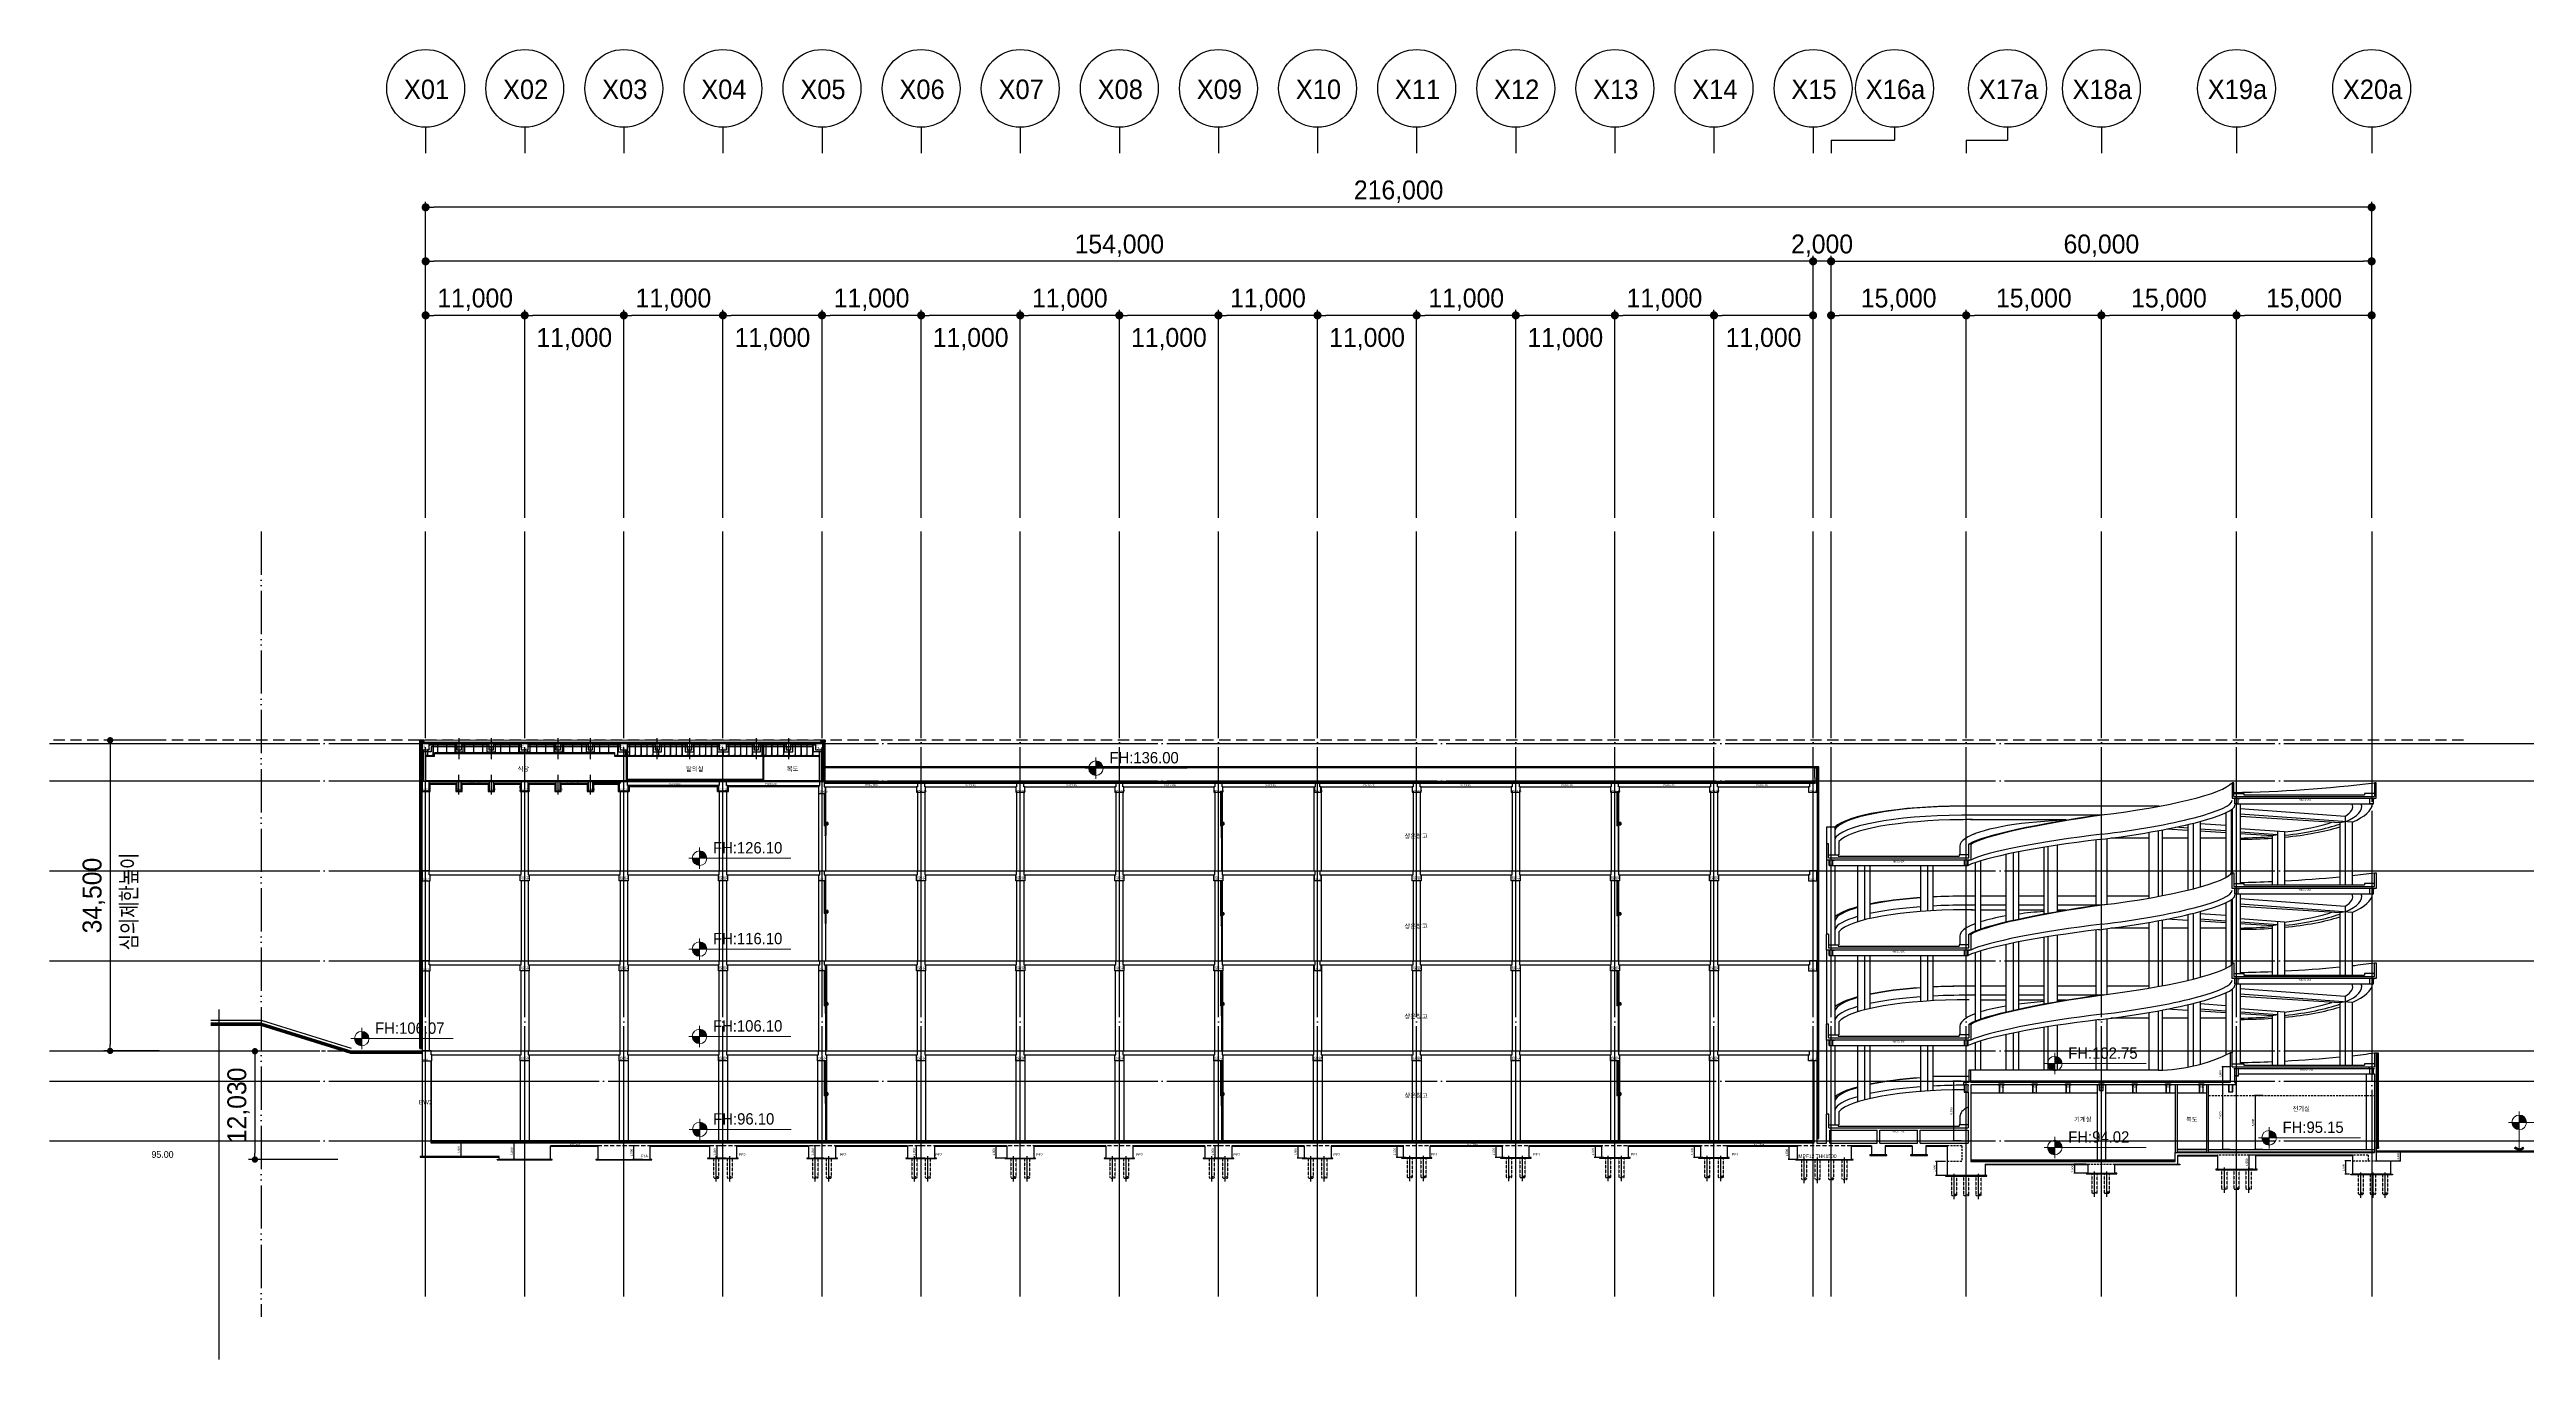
# Model space of a CAD drawing. Header units: millimetres. Extents: x 4754612 to 5801174, y 2368242 to 2777223.
# Drawn here: x 4863973 to 5138896, y 2396982 to 2542442 of the extents above; entities that cross this region are included whole.
import ezdxf
from ezdxf.enums import TextEntityAlignment as Align

# ---------------------------------------------------------------- set-up
doc = ezdxf.new("R2010")
doc.units = ezdxf.units.MM
doc.header["$LTSCALE"] = 1000
for name, pattern in [('03 단지-0902$0$HIDDEN', [0.375, 0.25, -0.125]), ('ACAD_ISO05W100', [33, 24, -3, 0, -3, 0, -3]), ('ACAD_ISO12W100', [21, 12, -3, 0, -3, 0, -3]), ('CEN', [6.2, 6, -0.1, 0, -0.1]), ('CENTERX2', [101.6, 63.5, -12.7, 12.7, -12.7]), ('HID', [0.345, 0.225, -0.12]), ('HIDDEN', [2, 1, -1])]:
    doc.linetypes.add(name, pattern=pattern)
doc.layers.get('DEFPOINTS').update_dxf_attribs({"color": 151})
for name, color, linetype in [('(주)하나기공-LEADER', 7, 'Continuous'), ('0-Besto', 1, 'Continuous'), ('3 dim0', 7, 'Continuous'), ('4', 4, 'Continuous'), ('8', 8, 'Continuous'), ('A-ELE-8', 8, 'Continuous'), ('A-ETC-3', 8, 'Continuous'), ('A-FIN-4', 9, 'Continuous'), ('A-FIN-5', 8, 'Continuous'), ('A-FIN-6', 6, 'Continuous'), ('A-HAT-251', 251, 'Continuous'), ('A-HAT-253', 253, 'Continuous'), ('A-STEEL-7', 7, 'Continuous'), ('A-TEX-SYM', 3, 'Continuous'), ('A-WAL-BLOCK', 3, 'Continuous'), ('A-WALL-GW50', 4, 'Continuous'), ('A-중심선', 10, 'CEN'), ('AA-DWXM-WIND', 4, 'Continuous'), ('CON', 2, 'Continuous'), ('DIM', 7, 'Continuous'), ('ELE-06', 6, 'Continuous'), ('ELE-2', 4, 'Continuous'), ('ELE-3', 6, 'Continuous'), ('ELE06', 6, 'Continuous'), ('ELE7', 7, 'Continuous'), ('FIN', 40, 'Continuous'), ('FIN-1', 9, 'Continuous'), ('HAT-252', 252, 'Continuous'), ('helco', 7, 'Continuous'), ('INS', 251, 'Continuous'), ('KZ_횡단_암선2', 8, 'ACAD_ISO12W100'), ('OHD', 7, 'Continuous'), ('PIR판넬', 4, 'Continuous'), ('SYM', 7, 'Continuous'), ('SYM-2', 7, 'Continuous'), ('TEX', 3, 'Continuous'), ('Xref_SEC$0$A-ELE-3', 7, 'Continuous'), ('Xref_SEC$0$A-ETC-2', 9, 'Continuous'), ('Xref_SEC$0$A-STL', 6, 'Continuous'), ('Xref_SEC$0$A-WAL-PANNEL', 4, 'Continuous'), ('그라스울판넬', 7, 'Continuous'), ('도근점수치', 2, 'Continuous'), ('판넬_PIR 우레탄', 4, 'Continuous')]:
    doc.layers.add(name, color=color, linetype=linetype)
doc.layers.add('Guide-line', color=151, linetype='Continuous', plot=False)
doc.layers.add('■', color=144, linetype='Continuous', plot=False)
doc.layers.add('t 기둥입면선', color=253, linetype='Continuous', lineweight=9)
doc.layers.add('박스', color=6, linetype='Continuous', lineweight=15)
doc.styles.add('A.NARROW', font='ARIALN.TTF')
doc.styles.add('AUDIT_D_190715091641-0', font='')
doc.styles.add('나눔고딕 Se', font='')
doc.styles.add('돋움', font='')
doc.styles.add('주석', font='')
doc.styles.get('AUDIT_D_190715091641-0').set_extended_font_data('Dotum')
doc.styles.get('나눔고딕 Se').set_extended_font_data('Dotum')
doc.styles.get('돋움').set_extended_font_data('Dotum')
doc.styles.get('주석').set_extended_font_data('Dotum')
doc.dimstyles.new('scale600', dxfattribs={"dimscale": 600, "dimtxt": 2, "dimasz": 1, "dimexe": 1, "dimexo": 2.5, "dimgap": 0.8, "dimtad": 1, "dimdec": 0, "dimzin": 0, "dimdsep": 46, "dimlunit": 6, "dimtxsty": 'AUDIT_D_190715091641-0', "dimblk": 'DOT', "dimcen": 0, "dimdle": 1, "dimclrd": 256, "dimclre": 256, "dimclrt": 3, "dimadec": 0, "dimazin": 0, "dimtfac": 1, "dimtdec": 0, "dimtix": 1, "dimtmove": 2, "dimatfit": 3, "dimldrblk": 'DOT', "dimfxl": 0, "dimtolj": 1, "dimtzin": 0, "dimarcsym": 0})

# ---------------------------------------------------------------- blocks, each defined once
blk = doc.blocks.new('*U32')
at = {"layer": 'A-HAT-251'}
for points in [[(-23445, 0), (-23473, 0), (-23485, 45), (-23513, 45), (-23525, 0)], [(-23365, 0), (-23393, 0), (-23405, 45), (-23433, 45), (-23445, 0)], [(-23285, 0), (-23313, 0), (-23325, 45), (-23353, 45), (-23365, 0)], [(-23205, 0), (-23233, 0), (-23245, 45), (-23273, 45), (-23285, 0)], [(-23125, 0), (-23153, 0), (-23165, 45), (-23193, 45), (-23205, 0)], [(-23045, 0), (-23073, 0), (-23085, 45), (-23113, 45), (-23125, 0)], [(-22965, 0), (-22993, 0), (-23005, 45), (-23033, 45), (-23045, 0)], [(-22885, 0), (-22913, 0), (-22925, 45), (-22953, 45), (-22965, 0)], [(-22805, 0), (-22833, 0), (-22845, 45), (-22873, 45), (-22885, 0)], [(-22725, 0), (-22753, 0), (-22765, 45), (-22793, 45), (-22805, 0)], [(-22645, 0), (-22673, 0), (-22685, 45), (-22713, 45), (-22725, 0)], [(-22565, 0), (-22593, 0), (-22605, 45), (-22633, 45), (-22645, 0)], [(-22485, 0), (-22513, 0), (-22525, 45), (-22553, 45), (-22565, 0)], [(-22405, 0), (-22433, 0), (-22445, 45), (-22473, 45), (-22485, 0)], [(-22325, 0), (-22353, 0), (-22365, 45), (-22393, 45), (-22405, 0)], [(-22245, 0), (-22273, 0), (-22285, 45), (-22313, 45), (-22325, 0)], [(-22165, 0), (-22193, 0), (-22205, 45), (-22233, 45), (-22245, 0)], [(-22085, 0), (-22113, 0), (-22125, 45), (-22153, 45), (-22165, 0)], [(-22005, 0), (-22033, 0), (-22045, 45), (-22073, 45), (-22085, 0)], [(-21925, 0), (-21953, 0), (-21965, 45), (-21993, 45), (-22005, 0)], [(-21845, 0), (-21873, 0), (-21885, 45), (-21913, 45), (-21925, 0)], [(-21765, 0), (-21793, 0), (-21805, 45), (-21833, 45), (-21845, 0)], [(-21685, 0), (-21713, 0), (-21725, 45), (-21753, 45), (-21765, 0)], [(-21605, 0), (-21633, 0), (-21645, 45), (-21673, 45), (-21685, 0)], [(-21525, 0), (-21553, 0), (-21565, 45), (-21593, 45), (-21605, 0)], [(-21445, 0), (-21473, 0), (-21485, 45), (-21513, 45), (-21525, 0)], [(-21365, 0), (-21393, 0), (-21405, 45), (-21433, 45), (-21445, 0)], [(-21285, 0), (-21313, 0), (-21325, 45), (-21353, 45), (-21365, 0)], [(-21205, 0), (-21233, 0), (-21245, 45), (-21273, 45), (-21285, 0)], [(-21125, 0), (-21153, 0), (-21165, 45), (-21193, 45), (-21205, 0)], [(-21045, 0), (-21073, 0), (-21085, 45), (-21113, 45), (-21125, 0)], [(-20965, 0), (-20993, 0), (-21005, 45), (-21033, 45), (-21045, 0)], [(-20885, 0), (-20913, 0), (-20925, 45), (-20953, 45), (-20965, 0)], [(-20805, 0), (-20833, 0), (-20845, 45), (-20873, 45), (-20885, 0)], [(-20725, 0), (-20753, 0), (-20765, 45), (-20793, 45), (-20805, 0)], [(-20645, 0), (-20673, 0), (-20685, 45), (-20713, 45), (-20725, 0)], [(-20565, 0), (-20593, 0), (-20605, 45), (-20633, 45), (-20645, 0)], [(-20485, 0), (-20513, 0), (-20525, 45), (-20553, 45), (-20565, 0)], [(-20405, 0), (-20433, 0), (-20445, 45), (-20473, 45), (-20485, 0)], [(-20325, 0), (-20353, 0), (-20365, 45), (-20393, 45), (-20405, 0)], [(-20245, 0), (-20273, 0), (-20285, 45), (-20313, 45), (-20325, 0)], [(-20165, 0), (-20193, 0), (-20205, 45), (-20233, 45), (-20245, 0)], [(-20085, 0), (-20113, 0), (-20125, 45), (-20153, 45), (-20165, 0)], [(-20005, 0), (-20033, 0), (-20045, 45), (-20073, 45), (-20085, 0)], [(-19925, 0), (-19953, 0), (-19965, 45), (-19993, 45), (-20005, 0)], [(-19845, 0), (-19873, 0), (-19885, 45), (-19913, 45), (-19925, 0)], [(-19765, 0), (-19793, 0), (-19805, 45), (-19833, 45), (-19845, 0)], [(-19685, 0), (-19713, 0), (-19725, 45), (-19753, 45), (-19765, 0)], [(-19605, 0), (-19633, 0), (-19645, 45), (-19673, 45), (-19685, 0)], [(-19525, 0), (-19553, 0), (-19565, 45), (-19593, 45), (-19605, 0)], [(-19445, 0), (-19473, 0), (-19485, 45), (-19513, 45), (-19525, 0)], [(-19365, 0), (-19393, 0), (-19405, 45), (-19433, 45), (-19445, 0)], [(-19285, 0), (-19313, 0), (-19325, 45), (-19353, 45), (-19365, 0)], [(-19205, 0), (-19233, 0), (-19245, 45), (-19273, 45), (-19285, 0)], [(-19125, 0), (-19153, 0), (-19165, 45), (-19193, 45), (-19205, 0)], [(-19045, 0), (-19073, 0), (-19085, 45), (-19113, 45), (-19125, 0)], [(-18965, 0), (-18993, 0), (-19005, 45), (-19033, 45), (-19045, 0)], [(-18885, 0), (-18913, 0), (-18925, 45), (-18953, 45), (-18965, 0)], [(-18805, 0), (-18833, 0), (-18845, 45), (-18873, 45), (-18885, 0)], [(-18725, 0), (-18753, 0), (-18765, 45), (-18793, 45), (-18805, 0)], [(-18645, 0), (-18673, 0), (-18685, 45), (-18713, 45), (-18725, 0)], [(-18565, 0), (-18593, 0), (-18605, 45), (-18633, 45), (-18645, 0)], [(-18485, 0), (-18513, 0), (-18525, 45), (-18553, 45), (-18565, 0)], [(-18405, 0), (-18433, 0), (-18445, 45), (-18473, 45), (-18485, 0)], [(-18325, 0), (-18353, 0), (-18365, 45), (-18393, 45), (-18405, 0)], [(-18245, 0), (-18273, 0), (-18285, 45), (-18313, 45), (-18325, 0)], [(-18165, 0), (-18193, 0), (-18205, 45), (-18233, 45), (-18245, 0)], [(-18085, 0), (-18113, 0), (-18125, 45), (-18153, 45), (-18165, 0)], [(-18005, 0), (-18033, 0), (-18045, 45), (-18073, 45), (-18085, 0)], [(-17925, 0), (-17953, 0), (-17965, 45), (-17993, 45), (-18005, 0)], [(-17845, 0), (-17873, 0), (-17885, 45), (-17913, 45), (-17925, 0)], [(-17765, 0), (-17793, 0), (-17805, 45), (-17833, 45), (-17845, 0)], [(-17685, 0), (-17713, 0), (-17725, 45), (-17753, 45), (-17765, 0)], [(-17605, 0), (-17633, 0), (-17645, 45), (-17673, 45), (-17685, 0)], [(-17525, 0), (-17553, 0), (-17565, 45), (-17593, 45), (-17605, 0)], [(-17445, 0), (-17473, 0), (-17485, 45), (-17513, 45), (-17525, 0)], [(-17365, 0), (-17393, 0), (-17405, 45), (-17433, 45), (-17445, 0)], [(-17285, 0), (-17313, 0), (-17325, 45), (-17353, 45), (-17365, 0)], [(-17205, 0), (-17233, 0), (-17245, 45), (-17273, 45), (-17285, 0)], [(-17125, 0), (-17153, 0), (-17165, 45), (-17193, 45), (-17205, 0)], [(-17045, 0), (-17073, 0), (-17085, 45), (-17113, 45), (-17125, 0)], [(-16965, 0), (-16993, 0), (-17005, 45), (-17033, 45), (-17045, 0)], [(-16885, 0), (-16913, 0), (-16925, 45), (-16953, 45), (-16965, 0)], [(-16805, 0), (-16833, 0), (-16845, 45), (-16873, 45), (-16885, 0)], [(-16725, 0), (-16753, 0), (-16765, 45), (-16793, 45), (-16805, 0)], [(-16645, 0), (-16673, 0), (-16685, 45), (-16713, 45), (-16725, 0)], [(-16565, 0), (-16593, 0), (-16605, 45), (-16633, 45), (-16645, 0)], [(-16485, 0), (-16513, 0), (-16525, 45), (-16553, 45), (-16565, 0)], [(-16405, 0), (-16433, 0), (-16445, 45), (-16473, 45), (-16485, 0)], [(-16325, 0), (-16353, 0), (-16365, 45), (-16393, 45), (-16405, 0)], [(-16245, 0), (-16273, 0), (-16285, 45), (-16313, 45), (-16325, 0)], [(-16165, 0), (-16193, 0), (-16205, 45), (-16233, 45), (-16245, 0)], [(-16085, 0), (-16113, 0), (-16125, 45), (-16153, 45), (-16165, 0)], [(-16005, 0), (-16033, 0), (-16045, 45), (-16073, 45), (-16085, 0)], [(-15925, 0), (-15953, 0), (-15965, 45), (-15993, 45), (-16005, 0)], [(-15845, 0), (-15873, 0), (-15885, 45), (-15913, 45), (-15925, 0)], [(-15765, 0), (-15793, 0), (-15805, 45), (-15833, 45), (-15845, 0)], [(-15685, 0), (-15713, 0), (-15725, 45), (-15753, 45), (-15765, 0)], [(-15605, 0), (-15633, 0), (-15645, 45), (-15673, 45), (-15685, 0)], [(-15525, 0), (-15553, 0), (-15565, 45), (-15593, 45), (-15605, 0)], [(-15445, 0), (-15473, 0), (-15485, 45), (-15513, 45), (-15525, 0)], [(-15365, 0), (-15393, 0), (-15405, 45), (-15433, 45), (-15445, 0)], [(-15285, 0), (-15313, 0), (-15325, 45), (-15353, 45), (-15365, 0)], [(-15205, 0), (-15233, 0), (-15245, 45), (-15273, 45), (-15285, 0)], [(-15125, 0), (-15153, 0), (-15165, 45), (-15193, 45), (-15205, 0)], [(-15045, 0), (-15073, 0), (-15085, 45), (-15113, 45), (-15125, 0)], [(-14965, 0), (-14993, 0), (-15005, 45), (-15033, 45), (-15045, 0)], [(-14885, 0), (-14913, 0), (-14925, 45), (-14953, 45), (-14965, 0)], [(-14805, 0), (-14833, 0), (-14845, 45), (-14873, 45), (-14885, 0)], [(-14725, 0), (-14753, 0), (-14765, 45), (-14793, 45), (-14805, 0)], [(-14645, 0), (-14673, 0), (-14685, 45), (-14713, 45), (-14725, 0)], [(-14565, 0), (-14593, 0), (-14605, 45), (-14633, 45), (-14645, 0)], [(-14485, 0), (-14513, 0), (-14525, 45), (-14553, 45), (-14565, 0)], [(-14405, 0), (-14433, 0), (-14445, 45), (-14473, 45), (-14485, 0)], [(-14325, 0), (-14353, 0), (-14365, 45), (-14393, 45), (-14405, 0)], [(-14245, 0), (-14273, 0), (-14285, 45), (-14313, 45), (-14325, 0)], [(-14165, 0), (-14193, 0), (-14205, 45), (-14233, 45), (-14245, 0)], [(-14085, 0), (-14113, 0), (-14125, 45), (-14153, 45), (-14165, 0)], [(-14005, 0), (-14033, 0), (-14045, 45), (-14073, 45), (-14085, 0)], [(-13925, 0), (-13953, 0), (-13965, 45), (-13993, 45), (-14005, 0)], [(-13845, 0), (-13873, 0), (-13885, 45), (-13913, 45), (-13925, 0)], [(-13765, 0), (-13793, 0), (-13805, 45), (-13833, 45), (-13845, 0)], [(-13685, 0), (-13713, 0), (-13725, 45), (-13753, 45), (-13765, 0)], [(-13605, 0), (-13633, 0), (-13645, 45), (-13673, 45), (-13685, 0)], [(-13525, 0), (-13553, 0), (-13565, 45), (-13593, 45), (-13605, 0)], [(-13445, 0), (-13473, 0), (-13485, 45), (-13513, 45), (-13525, 0)], [(-13365, 0), (-13393, 0), (-13405, 45), (-13433, 45), (-13445, 0)], [(-13285, 0), (-13313, 0), (-13325, 45), (-13353, 45), (-13365, 0)], [(-13205, 0), (-13233, 0), (-13245, 45), (-13273, 45), (-13285, 0)], [(-13125, 0), (-13153, 0), (-13165, 45), (-13193, 45), (-13205, 0)], [(-13045, 0), (-13073, 0), (-13085, 45), (-13113, 45), (-13125, 0)], [(-12965, 0), (-12993, 0), (-13005, 45), (-13033, 45), (-13045, 0)], [(-12885, 0), (-12913, 0), (-12925, 45), (-12953, 45), (-12965, 0)], [(-12805, 0), (-12833, 0), (-12845, 45), (-12873, 45), (-12885, 0)], [(-12725, 0), (-12753, 0), (-12765, 45), (-12793, 45), (-12805, 0)], [(-12645, 0), (-12673, 0), (-12685, 45), (-12713, 45), (-12725, 0)], [(-12565, 0), (-12593, 0), (-12605, 45), (-12633, 45), (-12645, 0)], [(-12485, 0), (-12513, 0), (-12525, 45), (-12553, 45), (-12565, 0)], [(-12405, 0), (-12433, 0), (-12445, 45), (-12473, 45), (-12485, 0)], [(-12325, 0), (-12353, 0), (-12365, 45), (-12393, 45), (-12405, 0)], [(-12245, 0), (-12273, 0), (-12285, 45), (-12313, 45), (-12325, 0)], [(-12165, 0), (-12193, 0), (-12205, 45), (-12233, 45), (-12245, 0)], [(-12085, 0), (-12113, 0), (-12125, 45), (-12153, 45), (-12165, 0)], [(-12005, 0), (-12033, 0), (-12045, 45), (-12073, 45), (-12085, 0)], [(-11925, 0), (-11953, 0), (-11965, 45), (-11993, 45), (-12005, 0)], [(-11845, 0), (-11873, 0), (-11885, 45), (-11913, 45), (-11925, 0)], [(-11765, 0), (-11793, 0), (-11805, 45), (-11833, 45), (-11845, 0)], [(-11685, 0), (-11713, 0), (-11725, 45), (-11753, 45), (-11765, 0)], [(-11605, 0), (-11633, 0), (-11645, 45), (-11673, 45), (-11685, 0)], [(-11525, 0), (-11553, 0), (-11565, 45), (-11593, 45), (-11605, 0)], [(-11445, 0), (-11473, 0), (-11485, 45), (-11513, 45), (-11525, 0)], [(-11365, 0), (-11393, 0), (-11405, 45), (-11433, 45), (-11445, 0)], [(-11285, 0), (-11313, 0), (-11325, 45), (-11353, 45), (-11365, 0)], [(-11205, 0), (-11233, 0), (-11245, 45), (-11273, 45), (-11285, 0)], [(-11125, 0), (-11153, 0), (-11165, 45), (-11193, 45), (-11205, 0)], [(-11045, 0), (-11073, 0), (-11085, 45), (-11113, 45), (-11125, 0)], [(-10965, 0), (-10993, 0), (-11005, 45), (-11033, 45), (-11045, 0)], [(-10885, 0), (-10913, 0), (-10925, 45), (-10953, 45), (-10965, 0)], [(-10805, 0), (-10833, 0), (-10845, 45), (-10873, 45), (-10885, 0)], [(-10725, 0), (-10753, 0), (-10765, 45), (-10793, 45), (-10805, 0)], [(-10645, 0), (-10673, 0), (-10685, 45), (-10713, 45), (-10725, 0)], [(-10565, 0), (-10593, 0), (-10605, 45), (-10633, 45), (-10645, 0)], [(-10485, 0), (-10513, 0), (-10525, 45), (-10553, 45), (-10565, 0)], [(-10405, 0), (-10433, 0), (-10445, 45), (-10473, 45), (-10485, 0)], [(-10325, 0), (-10353, 0), (-10365, 45), (-10393, 45), (-10405, 0)], [(-10245, 0), (-10273, 0), (-10285, 45), (-10313, 45), (-10325, 0)], [(-10165, 0), (-10193, 0), (-10205, 45), (-10233, 45), (-10245, 0)], [(-10085, 0), (-10113, 0), (-10125, 45), (-10153, 45), (-10165, 0)], [(-10005, 0), (-10033, 0), (-10045, 45), (-10073, 45), (-10085, 0)], [(-9925, 0), (-9953, 0), (-9965, 45), (-9993, 45), (-10005, 0)], [(-9845, 0), (-9873, 0), (-9885, 45), (-9913, 45), (-9925, 0)], [(-9765, 0), (-9793, 0), (-9805, 45), (-9833, 45), (-9845, 0)], [(-9685, 0), (-9713, 0), (-9725, 45), (-9753, 45), (-9765, 0)], [(-9605, 0), (-9633, 0), (-9645, 45), (-9673, 45), (-9685, 0)], [(-9525, 0), (-9553, 0), (-9565, 45), (-9593, 45), (-9605, 0)], [(-9445, 0), (-9473, 0), (-9485, 45), (-9513, 45), (-9525, 0)], [(-9365, 0), (-9393, 0), (-9405, 45), (-9433, 45), (-9445, 0)], [(-9285, 0), (-9313, 0), (-9325, 45), (-9353, 45), (-9365, 0)], [(-9205, 0), (-9233, 0), (-9245, 45), (-9273, 45), (-9285, 0)], [(-9125, 0), (-9153, 0), (-9165, 45), (-9193, 45), (-9205, 0)], [(-9045, 0), (-9073, 0), (-9085, 45), (-9113, 45), (-9125, 0)], [(-8965, 0), (-8993, 0), (-9005, 45), (-9033, 45), (-9045, 0)], [(-8885, 0), (-8913, 0), (-8925, 45), (-8953, 45), (-8965, 0)], [(-8805, 0), (-8833, 0), (-8845, 45), (-8873, 45), (-8885, 0)], [(-8725, 0), (-8753, 0), (-8765, 45), (-8793, 45), (-8805, 0)], [(-8645, 0), (-8673, 0), (-8685, 45), (-8713, 45), (-8725, 0)], [(-8565, 0), (-8593, 0), (-8605, 45), (-8633, 45), (-8645, 0)], [(-8485, 0), (-8513, 0), (-8525, 45), (-8553, 45), (-8565, 0)], [(-8405, 0), (-8433, 0), (-8445, 45), (-8473, 45), (-8485, 0)], [(-8325, 0), (-8353, 0), (-8365, 45), (-8393, 45), (-8405, 0)], [(-8245, 0), (-8273, 0), (-8285, 45), (-8313, 45), (-8325, 0)], [(-8165, 0), (-8193, 0), (-8205, 45), (-8233, 45), (-8245, 0)], [(-8085, 0), (-8113, 0), (-8125, 45), (-8153, 45), (-8165, 0)], [(-8005, 0), (-8033, 0), (-8045, 45), (-8073, 45), (-8085, 0)], [(-7925, 0), (-7953, 0), (-7965, 45), (-7993, 45), (-8005, 0)], [(-7845, 0), (-7873, 0), (-7885, 45), (-7913, 45), (-7925, 0)], [(-7765, 0), (-7793, 0), (-7805, 45), (-7833, 45), (-7845, 0)], [(-7685, 0), (-7713, 0), (-7725, 45), (-7753, 45), (-7765, 0)], [(-7605, 0), (-7633, 0), (-7645, 45), (-7673, 45), (-7685, 0)], [(-7525, 0), (-7553, 0), (-7565, 45), (-7593, 45), (-7605, 0)], [(-7445, 0), (-7473, 0), (-7485, 45), (-7513, 45), (-7525, 0)], [(-7365, 0), (-7393, 0), (-7405, 45), (-7433, 45), (-7445, 0)], [(-7285, 0), (-7313, 0), (-7325, 45), (-7353, 45), (-7365, 0)], [(-7205, 0), (-7233, 0), (-7245, 45), (-7273, 45), (-7285, 0)], [(-7125, 0), (-7153, 0), (-7165, 45), (-7193, 45), (-7205, 0)], [(-7045, 0), (-7073, 0), (-7085, 45), (-7113, 45), (-7125, 0)], [(-6965, 0), (-6993, 0), (-7005, 45), (-7033, 45), (-7045, 0)], [(-6885, 0), (-6913, 0), (-6925, 45), (-6953, 45), (-6965, 0)], [(-6805, 0), (-6833, 0), (-6845, 45), (-6873, 45), (-6885, 0)], [(-6725, 0), (-6753, 0), (-6765, 45), (-6793, 45), (-6805, 0)], [(-6645, 0), (-6673, 0), (-6685, 45), (-6713, 45), (-6725, 0)], [(-6565, 0), (-6593, 0), (-6605, 45), (-6633, 45), (-6645, 0)], [(-6485, 0), (-6513, 0), (-6525, 45), (-6553, 45), (-6565, 0)], [(-6405, 0), (-6433, 0), (-6445, 45), (-6473, 45), (-6485, 0)], [(-6325, 0), (-6353, 0), (-6365, 45), (-6393, 45), (-6405, 0)], [(-6245, 0), (-6273, 0), (-6285, 45), (-6313, 45), (-6325, 0)], [(-6165, 0), (-6193, 0), (-6205, 45), (-6233, 45), (-6245, 0)], [(-6085, 0), (-6113, 0), (-6125, 45), (-6153, 45), (-6165, 0)], [(-6005, 0), (-6033, 0), (-6045, 45), (-6073, 45), (-6085, 0)], [(-5925, 0), (-5953, 0), (-5965, 45), (-5993, 45), (-6005, 0)], [(-5845, 0), (-5873, 0), (-5885, 45), (-5913, 45), (-5925, 0)], [(-5765, 0), (-5793, 0), (-5805, 45), (-5833, 45), (-5845, 0)], [(-5685, 0), (-5713, 0), (-5725, 45), (-5753, 45), (-5765, 0)], [(-5605, 0), (-5633, 0), (-5645, 45), (-5673, 45), (-5685, 0)], [(-5525, 0), (-5553, 0), (-5565, 45), (-5593, 45), (-5605, 0)], [(-5445, 0), (-5473, 0), (-5485, 45), (-5513, 45), (-5525, 0)], [(-5365, 0), (-5393, 0), (-5405, 45), (-5433, 45), (-5445, 0)], [(-5285, 0), (-5313, 0), (-5325, 45), (-5353, 45), (-5365, 0)], [(-5205, 0), (-5233, 0), (-5245, 45), (-5273, 45), (-5285, 0)], [(-5125, 0), (-5153, 0), (-5165, 45), (-5193, 45), (-5205, 0)], [(-5045, 0), (-5073, 0), (-5085, 45), (-5113, 45), (-5125, 0)], [(-4965, 0), (-4993, 0), (-5005, 45), (-5033, 45), (-5045, 0)], [(-4885, 0), (-4913, 0), (-4925, 45), (-4953, 45), (-4965, 0)], [(-4805, 0), (-4833, 0), (-4845, 45), (-4873, 45), (-4885, 0)], [(-4725, 0), (-4753, 0), (-4765, 45), (-4793, 45), (-4805, 0)], [(-4645, 0), (-4673, 0), (-4685, 45), (-4713, 45), (-4725, 0)], [(-4565, 0), (-4593, 0), (-4605, 45), (-4633, 45), (-4645, 0)], [(-4485, 0), (-4513, 0), (-4525, 45), (-4553, 45), (-4565, 0)], [(-4405, 0), (-4433, 0), (-4445, 45), (-4473, 45), (-4485, 0)], [(-4325, 0), (-4353, 0), (-4365, 45), (-4393, 45), (-4405, 0)], [(-4245, 0), (-4273, 0), (-4285, 45), (-4313, 45), (-4325, 0)], [(-4165, 0), (-4193, 0), (-4205, 45), (-4233, 45), (-4245, 0)], [(-4085, 0), (-4113, 0), (-4125, 45), (-4153, 45), (-4165, 0)], [(-4005, 0), (-4033, 0), (-4045, 45), (-4073, 45), (-4085, 0)], [(-3925, 0), (-3953, 0), (-3965, 45), (-3993, 45), (-4005, 0)], [(-3845, 0), (-3873, 0), (-3885, 45), (-3913, 45), (-3925, 0)], [(-3765, 0), (-3793, 0), (-3805, 45), (-3833, 45), (-3845, 0)], [(-3685, 0), (-3713, 0), (-3725, 45), (-3753, 45), (-3765, 0)], [(-3605, 0), (-3633, 0), (-3645, 45), (-3673, 45), (-3685, 0)], [(-3525, 0), (-3553, 0), (-3565, 45), (-3593, 45), (-3605, 0)], [(-3445, 0), (-3473, 0), (-3485, 45), (-3513, 45), (-3525, 0)], [(-3365, 0), (-3393, 0), (-3405, 45), (-3433, 45), (-3445, 0)], [(-3285, 0), (-3313, 0), (-3325, 45), (-3353, 45), (-3365, 0)], [(-3205, 0), (-3233, 0), (-3245, 45), (-3273, 45), (-3285, 0)], [(-3125, 0), (-3153, 0), (-3165, 45), (-3193, 45), (-3205, 0)], [(-3045, 0), (-3073, 0), (-3085, 45), (-3113, 45), (-3125, 0)], [(-2965, 0), (-2993, 0), (-3005, 45), (-3033, 45), (-3045, 0)], [(-2885, 0), (-2913, 0), (-2925, 45), (-2953, 45), (-2965, 0)], [(-2805, 0), (-2833, 0), (-2845, 45), (-2873, 45), (-2885, 0)], [(-2725, 0), (-2753, 0), (-2765, 45), (-2793, 45), (-2805, 0)], [(-2645, 0), (-2673, 0), (-2685, 45), (-2713, 45), (-2725, 0)], [(-2565, 0), (-2593, 0), (-2605, 45), (-2633, 45), (-2645, 0)], [(-2485, 0), (-2513, 0), (-2525, 45), (-2553, 45), (-2565, 0)], [(-2405, 0), (-2433, 0), (-2445, 45), (-2473, 45), (-2485, 0)], [(-2325, 0), (-2353, 0), (-2365, 45), (-2393, 45), (-2405, 0)], [(-2245, 0), (-2273, 0), (-2285, 45), (-2313, 45), (-2325, 0)], [(-2165, 0), (-2193, 0), (-2205, 45), (-2233, 45), (-2245, 0)], [(-2085, 0), (-2113, 0), (-2125, 45), (-2153, 45), (-2165, 0)], [(-2005, 0), (-2033, 0), (-2045, 45), (-2073, 45), (-2085, 0)], [(-1925, 0), (-1953, 0), (-1965, 45), (-1993, 45), (-2005, 0)], [(-1845, 0), (-1873, 0), (-1885, 45), (-1913, 45), (-1925, 0)], [(-1765, 0), (-1793, 0), (-1805, 45), (-1833, 45), (-1845, 0)], [(-1685, 0), (-1713, 0), (-1725, 45), (-1753, 45), (-1765, 0)], [(-1605, 0), (-1633, 0), (-1645, 45), (-1673, 45), (-1685, 0)], [(-1525, 0), (-1553, 0), (-1565, 45), (-1593, 45), (-1605, 0)], [(-1445, 0), (-1473, 0), (-1485, 45), (-1513, 45), (-1525, 0)], [(-1365, 0), (-1393, 0), (-1405, 45), (-1433, 45), (-1445, 0)], [(-1285, 0), (-1313, 0), (-1325, 45), (-1353, 45), (-1365, 0)], [(-1205, 0), (-1233, 0), (-1245, 45), (-1273, 45), (-1285, 0)], [(-1125, 0), (-1153, 0), (-1165, 45), (-1193, 45), (-1205, 0)], [(-1045, 0), (-1073, 0), (-1085, 45), (-1113, 45), (-1125, 0)], [(-965, 0), (-993, 0), (-1005, 45), (-1033, 45), (-1045, 0)], [(-885, 0), (-913, 0), (-925, 45), (-953, 45), (-965, 0)], [(-805, 0), (-833, 0), (-845, 45), (-873, 45), (-885, 0)], [(-725, 0), (-753, 0), (-765, 45), (-793, 45), (-805, 0)], [(-645, 0), (-673, 0), (-685, 45), (-713, 45), (-725, 0)], [(-565, 0), (-593, 0), (-605, 45), (-633, 45), (-645, 0)], [(-485, 0), (-513, 0), (-525, 45), (-553, 45), (-565, 0)], [(-405, 0), (-433, 0), (-445, 45), (-473, 45), (-485, 0)], [(-325, 0), (-353, 0), (-365, 45), (-393, 45), (-405, 0)], [(-245, 0), (-273, 0), (-285, 45), (-313, 45), (-325, 0)], [(-165, 0), (-193, 0), (-205, 45), (-233, 45), (-245, 0)], [(-85, 0), (-113, 0), (-125, 45), (-153, 45), (-165, 0)], [(-5, 0), (-33, 0), (-45, 45), (-73, 45), (-85, 0)], [(75, 0), (47, 0), (35, 45), (7, 45), (-5, 0)], [(155, 0), (127, 0), (115, 45), (87, 45), (75, 0)], [(235, 0), (207, 0), (195, 45), (167, 45), (155, 0)], [(315, 0), (287, 0), (275, 45), (247, 45), (235, 0)], [(395, 0), (367, 0), (355, 45), (327, 45), (315, 0)], [(475, 0), (447, 0), (435, 45), (407, 45), (395, 0)], [(555, 0), (527, 0), (515, 45), (487, 45), (475, 0)], [(635, 0), (607, 0), (595, 45), (567, 45), (555, 0)], [(715, 0), (687, 0), (675, 45), (647, 45), (635, 0)], [(795, 0), (767, 0), (755, 45), (727, 45), (715, 0)], [(875, 0), (847, 0), (835, 45), (807, 45), (795, 0)], [(955, 0), (927, 0), (915, 45), (887, 45), (875, 0)], [(1035, 0), (1007, 0), (995, 45), (967, 45), (955, 0)], [(1115, 0), (1087, 0), (1075, 45), (1047, 45), (1035, 0)], [(1195, 0), (1167, 0), (1155, 45), (1127, 45), (1115, 0)], [(1275, 0), (1247, 0), (1235, 45), (1207, 45), (1195, 0)], [(1355, 0), (1327, 0), (1315, 45), (1287, 45), (1275, 0)], [(1435, 0), (1407, 0), (1395, 45), (1367, 45), (1355, 0)], [(1515, 0), (1487, 0), (1475, 45), (1447, 45), (1435, 0)], [(1595, 0), (1567, 0), (1555, 45), (1527, 45), (1515, 0)], [(1675, 0), (1647, 0), (1635, 45), (1607, 45), (1595, 0)], [(1755, 0), (1727, 0), (1715, 45), (1687, 45), (1675, 0)], [(1835, 0), (1807, 0), (1795, 45), (1767, 45), (1755, 0)], [(1915, 0), (1887, 0), (1875, 45), (1847, 45), (1835, 0)], [(1995, 0), (1967, 0), (1955, 45), (1927, 45), (1915, 0)], [(2075, 0), (2047, 0), (2035, 45), (2007, 45), (1995, 0)], [(2155, 0), (2127, 0), (2115, 45), (2087, 45), (2075, 0)], [(2235, 0), (2207, 0), (2195, 45), (2167, 45), (2155, 0)], [(2315, 0), (2287, 0), (2275, 45), (2247, 45), (2235, 0)], [(2395, 0), (2367, 0), (2355, 45), (2327, 45), (2315, 0)], [(2475, 0), (2447, 0), (2435, 45), (2407, 45), (2395, 0)], [(2555, 0), (2527, 0), (2515, 45), (2487, 45), (2475, 0)], [(2635, 0), (2607, 0), (2595, 45), (2567, 45), (2555, 0)], [(2715, 0), (2687, 0), (2675, 45), (2647, 45), (2635, 0)], [(2795, 0), (2767, 0), (2755, 45), (2727, 45), (2715, 0)], [(2875, 0), (2847, 0), (2835, 45), (2807, 45), (2795, 0)], [(2955, 0), (2927, 0), (2915, 45), (2887, 45), (2875, 0)], [(3035, 0), (3007, 0), (2995, 45), (2967, 45), (2955, 0)], [(3115, 0), (3087, 0), (3075, 45), (3047, 45), (3035, 0)], [(3195, 0), (3167, 0), (3155, 45), (3127, 45), (3115, 0)], [(3275, 0), (3247, 0), (3235, 45), (3207, 45), (3195, 0)], [(3355, 0), (3327, 0), (3315, 45), (3287, 45), (3275, 0)], [(3435, 0), (3407, 0), (3395, 45), (3367, 45), (3355, 0)], [(3515, 0), (3487, 0), (3475, 45), (3447, 45), (3435, 0)], [(3595, 0), (3567, 0), (3555, 45), (3527, 45), (3515, 0)], [(3675, 0), (3647, 0), (3635, 45), (3607, 45), (3595, 0)], [(3755, 0), (3727, 0), (3715, 45), (3687, 45), (3675, 0)], [(3835, 0), (3807, 0), (3795, 45), (3767, 45), (3755, 0)], [(3915, 0), (3887, 0), (3875, 45), (3847, 45), (3835, 0)], [(3995, 0), (3967, 0), (3955, 45), (3927, 45), (3915, 0)], [(4075, 0), (4047, 0), (4035, 45), (4007, 45), (3995, 0)], [(4155, 0), (4127, 0), (4115, 45), (4087, 45), (4075, 0)], [(4235, 0), (4207, 0), (4195, 45), (4167, 45), (4155, 0)], [(4315, 0), (4287, 0), (4275, 45), (4247, 45), (4235, 0)], [(4395, 0), (4367, 0), (4355, 45), (4327, 45), (4315, 0)], [(4475, 0), (4447, 0), (4435, 45), (4407, 45), (4395, 0)], [(4555, 0), (4527, 0), (4515, 45), (4487, 45), (4475, 0)], [(4635, 0), (4607, 0), (4595, 45), (4567, 45), (4555, 0)], [(4715, 0), (4687, 0), (4675, 45), (4647, 45), (4635, 0)], [(4795, 0), (4767, 0), (4755, 45), (4727, 45), (4715, 0)], [(4875, 0), (4847, 0), (4835, 45), (4807, 45), (4795, 0)], [(4955, 0), (4927, 0), (4915, 45), (4887, 45), (4875, 0)], [(5035, 0), (5007, 0), (4995, 45), (4967, 45), (4955, 0)], [(5115, 0), (5087, 0), (5075, 45), (5047, 45), (5035, 0)], [(5195, 0), (5167, 0), (5155, 45), (5127, 45), (5115, 0)], [(5275, 0), (5247, 0), (5235, 45), (5207, 45), (5195, 0)], [(5355, 0), (5327, 0), (5315, 45), (5287, 45), (5275, 0)], [(5435, 0), (5407, 0), (5395, 45), (5367, 45), (5355, 0)], [(5515, 0), (5487, 0), (5475, 45), (5447, 45), (5435, 0)], [(5595, 0), (5567, 0), (5555, 45), (5527, 45), (5515, 0)], [(5675, 0), (5647, 0), (5635, 45), (5607, 45), (5595, 0)], [(5755, 0), (5727, 0), (5715, 45), (5687, 45), (5675, 0)], [(5835, 0), (5807, 0), (5795, 45), (5767, 45), (5755, 0)], [(5915, 0), (5887, 0), (5875, 45), (5847, 45), (5835, 0)], [(5995, 0), (5967, 0), (5955, 45), (5927, 45), (5915, 0)], [(6075, 0), (6047, 0), (6035, 45), (6007, 45), (5995, 0)], [(6155, 0), (6127, 0), (6115, 45), (6087, 45), (6075, 0)], [(6235, 0), (6207, 0), (6195, 45), (6167, 45), (6155, 0)], [(6315, 0), (6287, 0), (6275, 45), (6247, 45), (6235, 0)], [(6395, 0), (6367, 0), (6355, 45), (6327, 45), (6315, 0)], [(6475, 0), (6447, 0), (6435, 45), (6407, 45), (6395, 0)], [(6555, 0), (6527, 0), (6515, 45), (6487, 45), (6475, 0)], [(6635, 0), (6607, 0), (6595, 45), (6567, 45), (6555, 0)], [(6715, 0), (6687, 0), (6675, 45), (6647, 45), (6635, 0)], [(6795, 0), (6767, 0), (6755, 45), (6727, 45), (6715, 0)], [(6875, 0), (6847, 0), (6835, 45), (6807, 45), (6795, 0)], [(6955, 0), (6927, 0), (6915, 45), (6887, 45), (6875, 0)], [(7035, 0), (7007, 0), (6995, 45), (6967, 45), (6955, 0)], [(7115, 0), (7087, 0), (7075, 45), (7047, 45), (7035, 0)], [(7195, 0), (7167, 0), (7155, 45), (7127, 45), (7115, 0)], [(7275, 0), (7247, 0), (7235, 45), (7207, 45), (7195, 0)], [(7355, 0), (7327, 0), (7315, 45), (7287, 45), (7275, 0)], [(7435, 0), (7407, 0), (7395, 45), (7367, 45), (7355, 0)], [(7515, 0), (7487, 0), (7475, 45), (7447, 45), (7435, 0)], [(7595, 0), (7567, 0), (7555, 45), (7527, 45), (7515, 0)], [(7675, 0), (7647, 0), (7635, 45), (7607, 45), (7595, 0)], [(7755, 0), (7727, 0), (7715, 45), (7687, 45), (7675, 0)], [(7835, 0), (7807, 0), (7795, 45), (7767, 45), (7755, 0)], [(7915, 0), (7887, 0), (7875, 45), (7847, 45), (7835, 0)], [(7995, 0), (7967, 0), (7955, 45), (7927, 45), (7915, 0)], [(8075, 0), (8047, 0), (8035, 45), (8007, 45), (7995, 0)], [(8155, 0), (8127, 0), (8115, 45), (8087, 45), (8075, 0)], [(8235, 0), (8207, 0), (8195, 45), (8167, 45), (8155, 0)], [(8315, 0), (8287, 0), (8275, 45), (8247, 45), (8235, 0)], [(8395, 0), (8367, 0), (8355, 45), (8327, 45), (8315, 0)], [(8475, 0), (8447, 0), (8435, 45), (8407, 45), (8395, 0)], [(8555, 0), (8527, 0), (8515, 45), (8487, 45), (8475, 0)], [(8635, 0), (8607, 0), (8595, 45), (8567, 45), (8555, 0)], [(8715, 0), (8687, 0), (8675, 45), (8647, 45), (8635, 0)], [(8795, 0), (8767, 0), (8755, 45), (8727, 45), (8715, 0)], [(8875, 0), (8847, 0), (8835, 45), (8807, 45), (8795, 0)], [(8955, 0), (8927, 0), (8915, 45), (8887, 45), (8875, 0)], [(9035, 0), (9007, 0), (8995, 45), (8967, 45), (8955, 0)], [(9115, 0), (9087, 0), (9075, 45), (9047, 45), (9035, 0)], [(9195, 0), (9167, 0), (9155, 45), (9127, 45), (9115, 0)], [(9275, 0), (9247, 0), (9235, 45), (9207, 45), (9195, 0)], [(9355, 0), (9327, 0), (9315, 45), (9287, 45), (9275, 0)], [(9435, 0), (9407, 0), (9395, 45), (9367, 45), (9355, 0)], [(9515, 0), (9487, 0), (9475, 45), (9447, 45), (9435, 0)], [(9595, 0), (9567, 0), (9555, 45), (9527, 45), (9515, 0)], [(9675, 0), (9647, 0), (9635, 45), (9607, 45), (9595, 0)], [(9755, 0), (9727, 0), (9715, 45), (9687, 45), (9675, 0)], [(9835, 0), (9807, 0), (9795, 45), (9767, 45), (9755, 0)], [(9915, 0), (9887, 0), (9875, 45), (9847, 45), (9835, 0)], [(9995, 0), (9967, 0), (9955, 45), (9927, 45), (9915, 0)], [(10075, 0), (10047, 0), (10035, 45), (10007, 45), (9995, 0)], [(10155, 0), (10127, 0), (10115, 45), (10087, 45), (10075, 0)], [(10235, 0), (10207, 0), (10195, 45), (10167, 45), (10155, 0)], [(10315, 0), (10287, 0), (10275, 45), (10247, 45), (10235, 0)], [(10395, 0), (10367, 0), (10355, 45), (10327, 45), (10315, 0)], [(10475, 0), (10447, 0), (10435, 45), (10407, 45), (10395, 0)], [(10555, 0), (10527, 0), (10515, 45), (10487, 45), (10475, 0)], [(10635, 0), (10607, 0), (10595, 45), (10567, 45), (10555, 0)], [(10715, 0), (10687, 0), (10675, 45), (10647, 45), (10635, 0)], [(10795, 0), (10767, 0), (10755, 45), (10727, 45), (10715, 0)], [(10875, 0), (10847, 0), (10835, 45), (10807, 45), (10795, 0)], [(10955, 0), (10927, 0), (10915, 45), (10887, 45), (10875, 0)], [(11035, 0), (11007, 0), (10995, 45), (10967, 45), (10955, 0)], [(11115, 0), (11087, 0), (11075, 45), (11047, 45), (11035, 0)], [(11195, 0), (11167, 0), (11155, 45), (11127, 45), (11115, 0)], [(11275, 0), (11247, 0), (11235, 45), (11207, 45), (11195, 0)], [(11355, 0), (11327, 0), (11315, 45), (11287, 45), (11275, 0)], [(11435, 0), (11407, 0), (11395, 45), (11367, 45), (11355, 0)], [(11515, 0), (11487, 0), (11475, 45), (11447, 45), (11435, 0)], [(11595, 0), (11567, 0), (11555, 45), (11527, 45), (11515, 0)], [(11675, 0), (11647, 0), (11635, 45), (11607, 45), (11595, 0)], [(11755, 0), (11727, 0), (11715, 45), (11687, 45), (11675, 0)], [(11835, 0), (11807, 0), (11795, 45), (11767, 45), (11755, 0)], [(11915, 0), (11887, 0), (11875, 45), (11847, 45), (11835, 0)], [(11995, 0), (11967, 0), (11955, 45), (11927, 45), (11915, 0)], [(12075, 0), (12047, 0), (12035, 45), (12007, 45), (11995, 0)], [(12155, 0), (12127, 0), (12115, 45), (12087, 45), (12075, 0)], [(12235, 0), (12207, 0), (12195, 45), (12167, 45), (12155, 0)], [(12315, 0), (12287, 0), (12275, 45), (12247, 45), (12235, 0)], [(12395, 0), (12367, 0), (12355, 45), (12327, 45), (12315, 0)], [(12475, 0), (12447, 0), (12435, 45), (12407, 45), (12395, 0)], [(12555, 0), (12527, 0), (12515, 45), (12487, 45), (12475, 0)], [(12635, 0), (12607, 0), (12595, 45), (12567, 45), (12555, 0)], [(12715, 0), (12687, 0), (12675, 45), (12647, 45), (12635, 0)], [(12795, 0), (12767, 0), (12755, 45), (12727, 45), (12715, 0)], [(12875, 0), (12847, 0), (12835, 45), (12807, 45), (12795, 0)], [(12955, 0), (12927, 0), (12915, 45), (12887, 45), (12875, 0)], [(13035, 0), (13007, 0), (12995, 45), (12967, 45), (12955, 0)], [(13115, 0), (13087, 0), (13075, 45), (13047, 45), (13035, 0)], [(13195, 0), (13167, 0), (13155, 45), (13127, 45), (13115, 0)], [(13275, 0), (13247, 0), (13235, 45), (13207, 45), (13195, 0)], [(13355, 0), (13327, 0), (13315, 45), (13287, 45), (13275, 0)], [(13435, 0), (13407, 0), (13395, 45), (13367, 45), (13355, 0)], [(13515, 0), (13487, 0), (13475, 45), (13447, 45), (13435, 0)], [(13595, 0), (13567, 0), (13555, 45), (13527, 45), (13515, 0)], [(13675, 0), (13647, 0), (13635, 45), (13607, 45), (13595, 0)], [(13755, 0), (13727, 0), (13715, 45), (13687, 45), (13675, 0)], [(13835, 0), (13807, 0), (13795, 45), (13767, 45), (13755, 0)], [(13915, 0), (13887, 0), (13875, 45), (13847, 45), (13835, 0)], [(13995, 0), (13967, 0), (13955, 45), (13927, 45), (13915, 0)], [(14075, 0), (14047, 0), (14035, 45), (14007, 45), (13995, 0)], [(14155, 0), (14127, 0), (14115, 45), (14087, 45), (14075, 0)], [(14235, 0), (14207, 0), (14195, 45), (14167, 45), (14155, 0)], [(14315, 0), (14287, 0), (14275, 45), (14247, 45), (14235, 0)], [(14395, 0), (14367, 0), (14355, 45), (14327, 45), (14315, 0)], [(14475, 0), (14447, 0), (14435, 45), (14407, 45), (14395, 0)], [(14555, 0), (14527, 0), (14515, 45), (14487, 45), (14475, 0)], [(14635, 0), (14607, 0), (14595, 45), (14567, 45), (14555, 0)], [(14715, 0), (14687, 0), (14675, 45), (14647, 45), (14635, 0)], [(14795, 0), (14767, 0), (14755, 45), (14727, 45), (14715, 0)], [(14875, 0), (14847, 0), (14835, 45), (14807, 45), (14795, 0)], [(14955, 0), (14927, 0), (14915, 45), (14887, 45), (14875, 0)], [(15035, 0), (15007, 0), (14995, 45), (14967, 45), (14955, 0)], [(15115, 0), (15087, 0), (15075, 45), (15047, 45), (15035, 0)], [(15195, 0), (15167, 0), (15155, 45), (15127, 45), (15115, 0)], [(15275, 0), (15247, 0), (15235, 45), (15207, 45), (15195, 0)], [(15355, 0), (15327, 0), (15315, 45), (15287, 45), (15275, 0)], [(15435, 0), (15407, 0), (15395, 45), (15367, 45), (15355, 0)], [(15515, 0), (15487, 0), (15475, 45), (15447, 45), (15435, 0)], [(15595, 0), (15567, 0), (15555, 45), (15527, 45), (15515, 0)], [(15675, 0), (15647, 0), (15635, 45), (15607, 45), (15595, 0)], [(15755, 0), (15727, 0), (15715, 45), (15687, 45), (15675, 0)], [(15835, 0), (15807, 0), (15795, 45), (15767, 45), (15755, 0)], [(15915, 0), (15887, 0), (15875, 45), (15847, 45), (15835, 0)], [(15995, 0), (15967, 0), (15955, 45), (15927, 45), (15915, 0)], [(16075, 0), (16047, 0), (16035, 45), (16007, 45), (15995, 0)], [(16155, 0), (16127, 0), (16115, 45), (16087, 45), (16075, 0)], [(16235, 0), (16207, 0), (16195, 45), (16167, 45), (16155, 0)], [(16315, 0), (16287, 0), (16275, 45), (16247, 45), (16235, 0)], [(16395, 0), (16367, 0), (16355, 45), (16327, 45), (16315, 0)], [(16475, 0), (16447, 0), (16435, 45), (16407, 45), (16395, 0)], [(16555, 0), (16527, 0), (16515, 45), (16487, 45), (16475, 0)], [(16635, 0), (16607, 0), (16595, 45), (16567, 45), (16555, 0)], [(16715, 0), (16687, 0), (16675, 45), (16647, 45), (16635, 0)], [(16795, 0), (16767, 0), (16755, 45), (16727, 45), (16715, 0)], [(16875, 0), (16847, 0), (16835, 45), (16807, 45), (16795, 0)], [(16955, 0), (16927, 0), (16915, 45), (16887, 45), (16875, 0)], [(17035, 0), (17007, 0), (16995, 45), (16967, 45), (16955, 0)], [(17115, 0), (17087, 0), (17075, 45), (17047, 45), (17035, 0)], [(17195, 0), (17167, 0), (17155, 45), (17127, 45), (17115, 0)], [(17275, 0), (17247, 0), (17235, 45), (17207, 45), (17195, 0)], [(17355, 0), (17327, 0), (17315, 45), (17287, 45), (17275, 0)], [(17435, 0), (17407, 0), (17395, 45), (17367, 45), (17355, 0)], [(17515, 0), (17487, 0), (17475, 45), (17447, 45), (17435, 0)], [(17595, 0), (17567, 0), (17555, 45), (17527, 45), (17515, 0)], [(17675, 0), (17647, 0), (17635, 45), (17607, 45), (17595, 0)], [(17755, 0), (17727, 0), (17715, 45), (17687, 45), (17675, 0)], [(17835, 0), (17807, 0), (17795, 45), (17767, 45), (17755, 0)], [(17915, 0), (17887, 0), (17875, 45), (17847, 45), (17835, 0)], [(17995, 0), (17967, 0), (17955, 45), (17927, 45), (17915, 0)], [(18075, 0), (18047, 0), (18035, 45), (18007, 45), (17995, 0)], [(18155, 0), (18127, 0), (18115, 45), (18087, 45), (18075, 0)], [(18235, 0), (18207, 0), (18195, 45), (18167, 45), (18155, 0)], [(18315, 0), (18287, 0), (18275, 45), (18247, 45), (18235, 0)], [(18395, 0), (18367, 0), (18355, 45), (18327, 45), (18315, 0)], [(18475, 0), (18447, 0), (18435, 45), (18407, 45), (18395, 0)], [(18555, 0), (18527, 0), (18515, 45), (18487, 45), (18475, 0)], [(18635, 0), (18607, 0), (18595, 45), (18567, 45), (18555, 0)], [(18715, 0), (18687, 0), (18675, 45), (18647, 45), (18635, 0)], [(18795, 0), (18767, 0), (18755, 45), (18727, 45), (18715, 0)], [(18875, 0), (18847, 0), (18835, 45), (18807, 45), (18795, 0)], [(18955, 0), (18927, 0), (18915, 45), (18887, 45), (18875, 0)], [(19035, 0), (19007, 0), (18995, 45), (18967, 45), (18955, 0)], [(19115, 0), (19087, 0), (19075, 45), (19047, 45), (19035, 0)], [(19195, 0), (19167, 0), (19155, 45), (19127, 45), (19115, 0)], [(19275, 0), (19247, 0), (19235, 45), (19207, 45), (19195, 0)], [(19355, 0), (19327, 0), (19315, 45), (19287, 45), (19275, 0)], [(19435, 0), (19407, 0), (19395, 45), (19367, 45), (19355, 0)], [(19515, 0), (19487, 0), (19475, 45), (19447, 45), (19435, 0)], [(19595, 0), (19567, 0), (19555, 45), (19527, 45), (19515, 0)], [(19675, 0), (19647, 0), (19635, 45), (19607, 45), (19595, 0)], [(19755, 0), (19727, 0), (19715, 45), (19687, 45), (19675, 0)], [(19835, 0), (19807, 0), (19795, 45), (19767, 45), (19755, 0)], [(19915, 0), (19887, 0), (19875, 45), (19847, 45), (19835, 0)], [(19995, 0), (19967, 0), (19955, 45), (19927, 45), (19915, 0)], [(20075, 0), (20047, 0), (20035, 45), (20007, 45), (19995, 0)], [(20155, 0), (20127, 0), (20115, 45), (20087, 45), (20075, 0)], [(20235, 0), (20207, 0), (20195, 45), (20167, 45), (20155, 0)], [(20315, 0), (20287, 0), (20275, 45), (20247, 45), (20235, 0)], [(20395, 0), (20367, 0), (20355, 45), (20327, 45), (20315, 0)], [(20475, 0), (20447, 0), (20435, 45), (20407, 45), (20395, 0)], [(20555, 0), (20527, 0), (20515, 45), (20487, 45), (20475, 0)], [(20635, 0), (20607, 0), (20595, 45), (20567, 45), (20555, 0)], [(20715, 0), (20687, 0), (20675, 45), (20647, 45), (20635, 0)], [(20795, 0), (20767, 0), (20755, 45), (20727, 45), (20715, 0)], [(20875, 0), (20847, 0), (20835, 45), (20807, 45), (20795, 0)], [(20955, 0), (20927, 0), (20915, 45), (20887, 45), (20875, 0)], [(21035, 0), (21007, 0), (20995, 45), (20967, 45), (20955, 0)], [(21115, 0), (21087, 0), (21075, 45), (21047, 45), (21035, 0)], [(21195, 0), (21167, 0), (21155, 45), (21127, 45), (21115, 0)], [(21275, 0), (21247, 0), (21235, 45), (21207, 45), (21195, 0)], [(21355, 0), (21327, 0), (21315, 45), (21287, 45), (21275, 0)], [(21435, 0), (21407, 0), (21395, 45), (21367, 45), (21355, 0)], [(21515, 0), (21487, 0), (21475, 45), (21447, 45), (21435, 0)], [(21595, 0), (21567, 0), (21555, 45), (21527, 45), (21515, 0)], [(21675, 0), (21647, 0), (21635, 45), (21607, 45), (21595, 0)], [(21755, 0), (21727, 0), (21715, 45), (21687, 45), (21675, 0)], [(21835, 0), (21807, 0), (21795, 45), (21767, 45), (21755, 0)], [(21915, 0), (21887, 0), (21875, 45), (21847, 45), (21835, 0)], [(21995, 0), (21967, 0), (21955, 45), (21927, 45), (21915, 0)], [(22075, 0), (22047, 0), (22035, 45), (22007, 45), (21995, 0)], [(22155, 0), (22127, 0), (22115, 45), (22087, 45), (22075, 0)], [(22235, 0), (22207, 0), (22195, 45), (22167, 45), (22155, 0)], [(22315, 0), (22287, 0), (22275, 45), (22247, 45), (22235, 0)], [(22395, 0), (22367, 0), (22355, 45), (22327, 45), (22315, 0)], [(22475, 0), (22447, 0), (22435, 45), (22407, 45), (22395, 0)], [(22555, 0), (22527, 0), (22515, 45), (22487, 45), (22475, 0)], [(22635, 0), (22607, 0), (22595, 45), (22567, 45), (22555, 0)], [(22715, 0), (22687, 0), (22675, 45), (22647, 45), (22635, 0)], [(22795, 0), (22767, 0), (22755, 45), (22727, 45), (22715, 0)], [(22875, 0), (22847, 0), (22835, 45), (22807, 45), (22795, 0)], [(22955, 0), (22927, 0), (22915, 45), (22887, 45), (22875, 0)], [(23035, 0), (23007, 0), (22995, 45), (22967, 45), (22955, 0)], [(23115, 0), (23087, 0), (23075, 45), (23047, 45), (23035, 0)], [(23195, 0), (23167, 0), (23155, 45), (23127, 45), (23115, 0)], [(23275, 0), (23247, 0), (23235, 45), (23207, 45), (23195, 0)], [(23355, 0), (23327, 0), (23315, 45), (23287, 45), (23275, 0)], [(23435, 0), (23407, 0), (23395, 45), (23367, 45), (23355, 0)], [(23515, 0), (23487, 0), (23475, 45), (23447, 45), (23435, 0)], [(23595, 0), (23567, 0), (23555, 45), (23527, 45), (23515, 0)], [(23675, 0), (23647, 0), (23635, 45), (23607, 45), (23595, 0)], [(23755, 0), (23727, 0), (23715, 45), (23687, 45), (23675, 0)], [(23835, 0), (23807, 0), (23795, 45), (23767, 45), (23755, 0)], [(23915, 0), (23887, 0), (23875, 45), (23847, 45), (23835, 0)], [(23995, 0), (23967, 0), (23955, 45), (23927, 45), (23915, 0)], [(24075, 0), (24047, 0), (24035, 45), (24007, 45), (23995, 0)], [(24155, 0), (24127, 0), (24115, 45), (24087, 45), (24075, 0)], [(24235, 0), (24207, 0), (24195, 45), (24167, 45), (24155, 0)], [(24315, 0), (24287, 0), (24275, 45), (24247, 45), (24235, 0)], [(24395, 0), (24367, 0), (24355, 45), (24327, 45), (24315, 0)], [(24475, 0), (24447, 0), (24435, 45), (24407, 45), (24395, 0)], [(24555, 0), (24527, 0), (24515, 45), (24487, 45), (24475, 0)], [(24635, 0), (24607, 0), (24595, 45), (24567, 45), (24555, 0)], [(24715, 0), (24687, 0), (24675, 45), (24647, 45), (24635, 0)], [(24795, 0), (24767, 0), (24755, 45), (24727, 45), (24715, 0)], [(24875, 0), (24847, 0), (24835, 45), (24807, 45), (24795, 0)], [(24955, 0), (24927, 0), (24915, 45), (24887, 45), (24875, 0)], [(25035, 0), (25007, 0), (24995, 45), (24967, 45), (24955, 0)], [(25115, 0), (25087, 0), (25075, 45), (25047, 45), (25035, 0)], [(25195, 0), (25167, 0), (25155, 45), (25127, 45), (25115, 0)], [(25275, 0), (25247, 0), (25235, 45), (25207, 45), (25195, 0)], [(25355, 0), (25327, 0), (25315, 45), (25287, 45), (25275, 0)], [(25435, 0), (25407, 0), (25395, 45), (25367, 45), (25355, 0)], [(25515, 0), (25487, 0), (25475, 45), (25447, 45), (25435, 0)], [(25595, 0), (25567, 0), (25555, 45), (25527, 45), (25515, 0)], [(25675, 0), (25647, 0), (25635, 45), (25607, 45), (25595, 0)], [(25755, 0), (25727, 0), (25715, 45), (25687, 45), (25675, 0)], [(25835, 0), (25807, 0), (25795, 45), (25767, 45), (25755, 0)], [(25915, 0), (25887, 0), (25875, 45), (25847, 45), (25835, 0)], [(25995, 0), (25967, 0), (25955, 45), (25927, 45), (25915, 0)], [(26075, 0), (26047, 0), (26035, 45), (26007, 45), (25995, 0)], [(26155, 0), (26127, 0), (26115, 45), (26087, 45), (26075, 0)], [(26235, 0), (26207, 0), (26195, 45), (26167, 45), (26155, 0)], [(26315, 0), (26287, 0), (26275, 45), (26247, 45), (26235, 0)], [(26395, 0), (26367, 0), (26355, 45), (26327, 45), (26315, 0)], [(26475, 0), (26447, 0), (26435, 45), (26407, 45), (26395, 0)], [(26555, 0), (26527, 0), (26515, 45), (26487, 45), (26475, 0)], [(26635, 0), (26607, 0), (26595, 45), (26567, 45), (26555, 0)], [(26715, 0), (26687, 0), (26675, 45), (26647, 45), (26635, 0)], [(26795, 0), (26767, 0), (26755, 45), (26727, 45), (26715, 0)], [(26875, 0), (26847, 0), (26835, 45), (26807, 45), (26795, 0)], [(26955, 0), (26927, 0), (26915, 45), (26887, 45), (26875, 0)], [(27035, 0), (27007, 0), (26995, 45), (26967, 45), (26955, 0)], [(27115, 0), (27087, 0), (27075, 45), (27047, 45), (27035, 0)], [(27195, 0), (27167, 0), (27155, 45), (27127, 45), (27115, 0)], [(27275, 0), (27247, 0), (27235, 45), (27207, 45), (27195, 0)], [(27355, 0), (27327, 0), (27315, 45), (27287, 45), (27275, 0)], [(27435, 0), (27407, 0), (27395, 45), (27367, 45), (27355, 0)], [(27515, 0), (27487, 0), (27475, 45), (27447, 45), (27435, 0)], [(27595, 0), (27567, 0), (27555, 45), (27527, 45), (27515, 0)], [(27675, 0), (27647, 0), (27635, 45), (27607, 45), (27595, 0)], [(27755, 0), (27727, 0), (27715, 45), (27687, 45), (27675, 0)], [(27835, 0), (27807, 0), (27795, 45), (27767, 45), (27755, 0)], [(27915, 0), (27887, 0), (27875, 45), (27847, 45), (27835, 0)], [(27995, 0), (27967, 0), (27955, 45), (27927, 45), (27915, 0)], [(28075, 0), (28047, 0), (28035, 45), (28007, 45), (27995, 0)], [(28155, 0), (28127, 0), (28115, 45), (28087, 45), (28075, 0)], [(28235, 0), (28207, 0), (28195, 45), (28167, 45), (28155, 0)], [(28315, 0), (28287, 0), (28275, 45), (28247, 45), (28235, 0)], [(28395, 0), (28367, 0), (28355, 45), (28327, 45), (28315, 0)], [(28475, 0), (28447, 0), (28435, 45), (28407, 45), (28395, 0)], [(28555, 0), (28527, 0), (28515, 45), (28487, 45), (28475, 0)], [(28635, 0), (28607, 0), (28595, 45), (28567, 45), (28555, 0)], [(28715, 0), (28687, 0), (28675, 45), (28647, 45), (28635, 0)], [(28795, 0), (28767, 0), (28755, 45), (28727, 45), (28715, 0)], [(28875, 0), (28847, 0), (28835, 45), (28807, 45), (28795, 0)], [(28955, 0), (28927, 0), (28915, 45), (28887, 45), (28875, 0)], [(29035, 0), (29007, 0), (28995, 45), (28967, 45), (28955, 0)], [(29115, 0), (29087, 0), (29075, 45), (29047, 45), (29035, 0)], [(29195, 0), (29167, 0), (29155, 45), (29127, 45), (29115, 0)], [(29275, 0), (29247, 0), (29235, 45), (29207, 45), (29195, 0)], [(29355, 0), (29327, 0), (29315, 45), (29287, 45), (29275, 0)], [(29435, 0), (29407, 0), (29395, 45), (29367, 45), (29355, 0)], [(29515, 0), (29487, 0), (29475, 45), (29447, 45), (29435, 0)], [(29595, 0), (29567, 0), (29555, 45), (29527, 45), (29515, 0)], [(29675, 0), (29647, 0), (29635, 45), (29607, 45), (29595, 0)], [(29755, 0), (29727, 0), (29715, 45), (29687, 45), (29675, 0)], [(29835, 0), (29807, 0), (29795, 45), (29767, 45), (29755, 0)], [(29915, 0), (29887, 0), (29875, 45), (29847, 45), (29835, 0)], [(29995, 0), (29967, 0), (29955, 45), (29927, 45), (29915, 0)], [(30075, 0), (30047, 0), (30035, 45), (30007, 45), (29995, 0)], [(30155, 0), (30127, 0), (30115, 45), (30087, 45), (30075, 0)], [(30235, 0), (30207, 0), (30195, 45), (30167, 45), (30155, 0)], [(30315, 0), (30287, 0), (30275, 45), (30247, 45), (30235, 0)], [(30395, 0), (30367, 0), (30355, 45), (30327, 45), (30315, 0)], [(30475, 0), (30447, 0), (30435, 45), (30407, 45), (30395, 0)], [(30555, 0), (30527, 0), (30515, 45), (30487, 45), (30475, 0)], [(30635, 0), (30607, 0), (30595, 45), (30567, 45), (30555, 0)], [(30715, 0), (30687, 0), (30675, 45), (30647, 45), (30635, 0)], [(30795, 0), (30767, 0), (30755, 45), (30727, 45), (30715, 0)], [(30875, 0), (30847, 0), (30835, 45), (30807, 45), (30795, 0)], [(30955, 0), (30927, 0), (30915, 45), (30887, 45), (30875, 0)], [(31035, 0), (31007, 0), (30995, 45), (30967, 45), (30955, 0)], [(31115, 0), (31087, 0), (31075, 45), (31047, 45), (31035, 0)], [(31195, 0), (31167, 0), (31155, 45), (31127, 45), (31115, 0)], [(31275, 0), (31247, 0), (31235, 45), (31207, 45), (31195, 0)], [(31355, 0), (31327, 0), (31315, 45), (31287, 45), (31275, 0)], [(31435, 0), (31407, 0), (31395, 45), (31367, 45), (31355, 0)], [(31515, 0), (31487, 0), (31475, 45), (31447, 45), (31435, 0)], [(31595, 0), (31567, 0), (31555, 45), (31527, 45), (31515, 0)], [(31675, 0), (31647, 0), (31635, 45), (31607, 45), (31595, 0)], [(31755, 0), (31727, 0), (31715, 45), (31687, 45), (31675, 0)], [(31835, 0), (31807, 0), (31795, 45), (31767, 45), (31755, 0)], [(31915, 0), (31887, 0), (31875, 45), (31847, 45), (31835, 0)], [(31995, 0), (31967, 0), (31955, 45), (31927, 45), (31915, 0)], [(32075, 0), (32047, 0), (32035, 45), (32007, 45), (31995, 0)], [(32155, 0), (32127, 0), (32115, 45), (32087, 45), (32075, 0)], [(32235, 0), (32207, 0), (32195, 45), (32167, 45), (32155, 0)], [(32315, 0), (32287, 0), (32275, 45), (32247, 45), (32235, 0)], [(32395, 0), (32367, 0), (32355, 45), (32327, 45), (32315, 0)], [(32475, 0), (32447, 0), (32435, 45), (32407, 45), (32395, 0)], [(32555, 0), (32527, 0), (32515, 45), (32487, 45), (32475, 0)], [(32635, 0), (32607, 0), (32595, 45), (32567, 45), (32555, 0)], [(32715, 0), (32687, 0), (32675, 45), (32647, 45), (32635, 0)], [(32795, 0), (32767, 0), (32755, 45), (32727, 45), (32715, 0)], [(32875, 0), (32847, 0), (32835, 45), (32807, 45), (32795, 0)], [(32955, 0), (32927, 0), (32915, 45), (32887, 45), (32875, 0)], [(33035, 0), (33007, 0), (32995, 45), (32967, 45), (32955, 0)], [(33115, 0), (33087, 0), (33075, 45), (33047, 45), (33035, 0)], [(33195, 0), (33167, 0), (33155, 45), (33127, 45), (33115, 0)], [(33275, 0), (33247, 0), (33235, 45), (33207, 45), (33195, 0)], [(33355, 0), (33327, 0), (33315, 45), (33287, 45), (33275, 0)], [(33435, 0), (33407, 0), (33395, 45), (33367, 45), (33355, 0)], [(33515, 0), (33487, 0), (33475, 45), (33447, 45), (33435, 0)], [(33595, 0), (33567, 0), (33555, 45), (33527, 45), (33515, 0)], [(33675, 0), (33647, 0), (33635, 45), (33607, 45), (33595, 0)], [(33755, 0), (33727, 0), (33715, 45), (33687, 45), (33675, 0)], [(33835, 0), (33807, 0), (33795, 45), (33767, 45), (33755, 0)], [(33915, 0), (33887, 0), (33875, 45), (33847, 45), (33835, 0)], [(33995, 0), (33967, 0), (33955, 45), (33927, 45), (33915, 0)], [(34075, 0), (34047, 0), (34035, 45), (34007, 45), (33995, 0)], [(34155, 0), (34127, 0), (34115, 45), (34087, 45), (34075, 0)], [(34235, 0), (34207, 0), (34195, 45), (34167, 45), (34155, 0)], [(34315, 0), (34287, 0), (34275, 45), (34247, 45), (34235, 0)], [(34395, 0), (34367, 0), (34355, 45), (34327, 45), (34315, 0)], [(34475, 0), (34447, 0), (34435, 45), (34407, 45), (34395, 0)], [(34555, 0), (34527, 0), (34515, 45), (34487, 45), (34475, 0)], [(34635, 0), (34607, 0), (34595, 45), (34567, 45), (34555, 0)], [(34715, 0), (34687, 0), (34675, 45), (34647, 45), (34635, 0)], [(34795, 0), (34767, 0), (34755, 45), (34727, 45), (34715, 0)], [(34875, 0), (34847, 0), (34835, 45), (34807, 45), (34795, 0)], [(34955, 0), (34927, 0), (34915, 45), (34887, 45), (34875, 0)], [(35035, 0), (35007, 0), (34995, 45), (34967, 45), (34955, 0)], [(35115, 0), (35087, 0), (35075, 45), (35047, 45), (35035, 0)], [(35195, 0), (35167, 0), (35155, 45), (35127, 45), (35115, 0)], [(35275, 0), (35247, 0), (35235, 45), (35207, 45), (35195, 0)], [(35355, 0), (35327, 0), (35315, 45), (35287, 45), (35275, 0)], [(35435, 0), (35407, 0), (35395, 45), (35367, 45), (35355, 0)], [(35515, 0), (35487, 0), (35475, 45), (35447, 45), (35435, 0)], [(35595, 0), (35567, 0), (35555, 45), (35527, 45), (35515, 0)], [(35675, 0), (35647, 0), (35635, 45), (35607, 45), (35595, 0)], [(35755, 0), (35727, 0), (35715, 45), (35687, 45), (35675, 0)], [(35835, 0), (35807, 0), (35795, 45), (35767, 45), (35755, 0)], [(35915, 0), (35887, 0), (35875, 45), (35847, 45), (35835, 0)], [(35995, 0), (35967, 0), (35955, 45), (35927, 45), (35915, 0)], [(36075, 0), (36047, 0), (36035, 45), (36007, 45), (35995, 0)], [(36155, 0), (36127, 0), (36115, 45), (36087, 45), (36075, 0)], [(36235, 0), (36207, 0), (36195, 45), (36167, 45), (36155, 0)], [(36315, 0), (36287, 0), (36275, 45), (36247, 45), (36235, 0)], [(36395, 0), (36367, 0), (36355, 45), (36327, 45), (36315, 0)], [(36475, 0), (36447, 0), (36435, 45), (36407, 45), (36395, 0)], [(36555, 0), (36527, 0), (36515, 45), (36487, 45), (36475, 0)], [(36635, 0), (36607, 0), (36595, 45), (36567, 45), (36555, 0)], [(36715, 0), (36687, 0), (36675, 45), (36647, 45), (36635, 0)], [(36795, 0), (36767, 0), (36755, 45), (36727, 45), (36715, 0)], [(36875, 0), (36847, 0), (36835, 45), (36807, 45), (36795, 0)], [(36955, 0), (36927, 0), (36915, 45), (36887, 45), (36875, 0)], [(37035, 0), (37007, 0), (36995, 45), (36967, 45), (36955, 0)], [(37115, 0), (37087, 0), (37075, 45), (37047, 45), (37035, 0)], [(37195, 0), (37167, 0), (37155, 45), (37127, 45), (37115, 0)], [(37275, 0), (37247, 0), (37235, 45), (37207, 45), (37195, 0)], [(37355, 0), (37327, 0), (37315, 45), (37287, 45), (37275, 0)], [(37435, 0), (37407, 0), (37395, 45), (37367, 45), (37355, 0)], [(37515, 0), (37487, 0), (37475, 45), (37447, 45), (37435, 0)], [(37595, 0), (37567, 0), (37555, 45), (37527, 45), (37515, 0)], [(37675, 0), (37647, 0), (37635, 45), (37607, 45), (37595, 0)], [(37755, 0), (37727, 0), (37715, 45), (37687, 45), (37675, 0)], [(37835, 0), (37807, 0), (37795, 45), (37767, 45), (37755, 0)], [(37915, 0), (37887, 0), (37875, 45), (37847, 45), (37835, 0)], [(37995, 0), (37967, 0), (37955, 45), (37927, 45), (37915, 0)], [(38075, 0), (38047, 0), (38035, 45), (38007, 45), (37995, 0)], [(38155, 0), (38127, 0), (38115, 45), (38087, 45), (38075, 0)], [(38235, 0), (38207, 0), (38195, 45), (38167, 45), (38155, 0)], [(38315, 0), (38287, 0), (38275, 45), (38247, 45), (38235, 0)], [(38395, 0), (38367, 0), (38355, 45), (38327, 45), (38315, 0)], [(38475, 0), (38447, 0), (38435, 45), (38407, 45), (38395, 0)], [(38555, 0), (38527, 0), (38515, 45), (38487, 45), (38475, 0)], [(38635, 0), (38607, 0), (38595, 45), (38567, 45), (38555, 0)], [(38715, 0), (38687, 0), (38675, 45), (38647, 45), (38635, 0)], [(38795, 0), (38767, 0), (38755, 45), (38727, 45), (38715, 0)], [(38875, 0), (38847, 0), (38835, 45), (38807, 45), (38795, 0)], [(38955, 0), (38927, 0), (38915, 45), (38887, 45), (38875, 0)], [(39035, 0), (39007, 0), (38995, 45), (38967, 45), (38955, 0)], [(39115, 0), (39087, 0), (39075, 45), (39047, 45), (39035, 0)], [(39195, 0), (39167, 0), (39155, 45), (39127, 45), (39115, 0)], [(39275, 0), (39247, 0), (39235, 45), (39207, 45), (39195, 0)], [(39355, 0), (39327, 0), (39315, 45), (39287, 45), (39275, 0)], [(39435, 0), (39407, 0), (39395, 45), (39367, 45), (39355, 0)], [(39515, 0), (39487, 0), (39475, 45), (39447, 45), (39435, 0)], [(39595, 0), (39567, 0), (39555, 45), (39527, 45), (39515, 0)], [(39675, 0), (39647, 0), (39635, 45), (39607, 45), (39595, 0)], [(39755, 0), (39727, 0), (39715, 45), (39687, 45), (39675, 0)], [(39835, 0), (39807, 0), (39795, 45), (39767, 45), (39755, 0)], [(39915, 0), (39887, 0), (39875, 45), (39847, 45), (39835, 0)], [(39995, 0), (39967, 0), (39955, 45), (39927, 45), (39915, 0)], [(40075, 0), (40047, 0), (40035, 45), (40007, 45), (39995, 0)], [(40155, 0), (40127, 0), (40115, 45), (40087, 45), (40075, 0)], [(40235, 0), (40207, 0), (40195, 45), (40167, 45), (40155, 0)], [(40315, 0), (40287, 0), (40275, 45), (40247, 45), (40235, 0)], [(40395, 0), (40367, 0), (40355, 45), (40327, 45), (40315, 0)], [(40475, 0), (40447, 0), (40435, 45), (40407, 45), (40395, 0)], [(40555, 0), (40527, 0), (40515, 45), (40487, 45), (40475, 0)], [(40635, 0), (40607, 0), (40595, 45), (40567, 45), (40555, 0)], [(40715, 0), (40687, 0), (40675, 45), (40647, 45), (40635, 0)], [(40795, 0), (40767, 0), (40755, 45), (40727, 45), (40715, 0)], [(40875, 0), (40847, 0), (40835, 45), (40807, 45), (40795, 0)], [(40955, 0), (40927, 0), (40915, 45), (40887, 45), (40875, 0)], [(41035, 0), (41007, 0), (40995, 45), (40967, 45), (40955, 0)], [(41115, 0), (41087, 0), (41075, 45), (41047, 45), (41035, 0)], [(41195, 0), (41167, 0), (41155, 45), (41127, 45), (41115, 0)], [(41275, 0), (41247, 0), (41235, 45), (41207, 45), (41195, 0)], [(41355, 0), (41327, 0), (41315, 45), (41287, 45), (41275, 0)], [(41435, 0), (41407, 0), (41395, 45), (41367, 45), (41355, 0)], [(41515, 0), (41487, 0), (41475, 45), (41447, 45), (41435, 0)], [(41595, 0), (41567, 0), (41555, 45), (41527, 45), (41515, 0)], [(41675, 0), (41647, 0), (41635, 45), (41607, 45), (41595, 0)], [(41755, 0), (41727, 0), (41715, 45), (41687, 45), (41675, 0)], [(41835, 0), (41807, 0), (41795, 45), (41767, 45), (41755, 0)], [(41915, 0), (41887, 0), (41875, 45), (41847, 45), (41835, 0)], [(41995, 0), (41967, 0), (41955, 45), (41927, 45), (41915, 0)], [(42075, 0), (42047, 0), (42035, 45), (42007, 45), (41995, 0)], [(42155, 0), (42127, 0), (42115, 45), (42087, 45), (42075, 0)], [(42235, 0), (42207, 0), (42195, 45), (42167, 45), (42155, 0)], [(42315, 0), (42287, 0), (42275, 45), (42247, 45), (42235, 0)], [(42395, 0), (42367, 0), (42355, 45), (42327, 45), (42315, 0)], [(42475, 0), (42447, 0), (42435, 45), (42407, 45), (42395, 0)], [(42555, 0), (42527, 0), (42515, 45), (42487, 45), (42475, 0)], [(42635, 0), (42607, 0), (42595, 45), (42567, 45), (42555, 0)], [(42715, 0), (42687, 0), (42675, 45), (42647, 45), (42635, 0)], [(42795, 0), (42767, 0), (42755, 45), (42727, 45), (42715, 0)], [(42875, 0), (42847, 0), (42835, 45), (42807, 45), (42795, 0)], [(42955, 0), (42927, 0), (42915, 45), (42887, 45), (42875, 0)], [(43035, 0), (43007, 0), (42995, 45), (42967, 45), (42955, 0)], [(43115, 0), (43087, 0), (43075, 45), (43047, 45), (43035, 0)], [(43195, 0), (43167, 0), (43155, 45), (43127, 45), (43115, 0)], [(43275, 0), (43247, 0), (43235, 45), (43207, 45), (43195, 0)], [(43355, 0), (43327, 0), (43315, 45), (43287, 45), (43275, 0)], [(43435, 0), (43407, 0), (43395, 45), (43367, 45), (43355, 0)], [(43515, 0), (43487, 0), (43475, 45), (43447, 45), (43435, 0)], [(43595, 0), (43567, 0), (43555, 45), (43527, 45), (43515, 0)], [(43675, 0), (43647, 0), (43635, 45), (43607, 45), (43595, 0)], [(43755, 0), (43727, 0), (43715, 45), (43687, 45), (43675, 0)], [(43835, 0), (43807, 0), (43795, 45), (43767, 45), (43755, 0)], [(43915, 0), (43887, 0), (43875, 45), (43847, 45), (43835, 0)], [(43995, 0), (43967, 0), (43955, 45), (43927, 45), (43915, 0)], [(44075, 0), (44047, 0), (44035, 45), (44007, 45), (43995, 0)], [(44155, 0), (44127, 0), (44115, 45), (44087, 45), (44075, 0)], [(44235, 0), (44207, 0), (44195, 45), (44167, 45), (44155, 0)], [(44315, 0), (44287, 0), (44275, 45), (44247, 45), (44235, 0)], [(44395, 0), (44367, 0), (44355, 45), (44327, 45), (44315, 0)], [(44475, 0), (44447, 0), (44435, 45), (44407, 45), (44395, 0)], [(44555, 0), (44527, 0), (44515, 45), (44487, 45), (44475, 0)], [(44635, 0), (44607, 0), (44595, 45), (44567, 45), (44555, 0)], [(44715, 0), (44687, 0), (44675, 45), (44647, 45), (44635, 0)], [(44795, 0), (44767, 0), (44755, 45), (44727, 45), (44715, 0)], [(44875, 0), (44847, 0), (44835, 45), (44807, 45), (44795, 0)], [(44955, 0), (44927, 0), (44915, 45), (44887, 45), (44875, 0)], [(45035, 0), (45007, 0), (44995, 45), (44967, 45), (44955, 0)], [(45115, 0), (45087, 0), (45075, 45), (45047, 45), (45035, 0)], [(45195, 0), (45167, 0), (45155, 45), (45127, 45), (45115, 0)], [(45275, 0), (45247, 0), (45235, 45), (45207, 45), (45195, 0)], [(45355, 0), (45327, 0), (45315, 45), (45287, 45), (45275, 0)], [(45435, 0), (45407, 0), (45395, 45), (45367, 45), (45355, 0)], [(45515, 0), (45487, 0), (45475, 45), (45447, 45), (45435, 0)], [(45595, 0), (45567, 0), (45555, 45), (45527, 45), (45515, 0)], [(45675, 0), (45647, 0), (45635, 45), (45607, 45), (45595, 0)], [(45755, 0), (45727, 0), (45715, 45), (45687, 45), (45675, 0)], [(45835, 0), (45807, 0), (45795, 45), (45767, 45), (45755, 0)], [(45915, 0), (45887, 0), (45875, 45), (45847, 45), (45835, 0)], [(45995, 0), (45967, 0), (45955, 45), (45927, 45), (45915, 0)], [(46075, 0), (46047, 0), (46035, 45), (46007, 45), (45995, 0)], [(46155, 0), (46127, 0), (46115, 45), (46087, 45), (46075, 0)], [(46235, 0), (46207, 0), (46195, 45), (46167, 45), (46155, 0)], [(46315, 0), (46287, 0), (46275, 45), (46247, 45), (46235, 0)], [(46395, 0), (46367, 0), (46355, 45), (46327, 45), (46315, 0)], [(46475, 0), (46447, 0), (46435, 45), (46407, 45), (46395, 0)], [(46555, 0), (46527, 0), (46515, 45), (46487, 45), (46475, 0)], [(46635, 0), (46607, 0), (46595, 45), (46567, 45), (46555, 0)], [(46715, 0), (46687, 0), (46675, 45), (46647, 45), (46635, 0)], [(46795, 0), (46767, 0), (46755, 45), (46727, 45), (46715, 0)], [(46875, 0), (46847, 0), (46835, 45), (46807, 45), (46795, 0)], [(46955, 0), (46927, 0), (46915, 45), (46887, 45), (46875, 0)], [(47035, 0), (47007, 0), (46995, 45), (46967, 45), (46955, 0)], [(47115, 0), (47087, 0), (47075, 45), (47047, 45), (47035, 0)], [(47195, 0), (47167, 0), (47155, 45), (47127, 45), (47115, 0)], [(47275, 0), (47247, 0), (47235, 45), (47207, 45), (47195, 0)], [(47355, 0), (47327, 0), (47315, 45), (47287, 45), (47275, 0)], [(47435, 0), (47407, 0), (47395, 45), (47367, 45), (47355, 0)], [(47515, 0), (47487, 0), (47475, 45), (47447, 45), (47435, 0)], [(47595, 0), (47567, 0), (47555, 45), (47527, 45), (47515, 0)], [(47675, 0), (47647, 0), (47635, 45), (47607, 45), (47595, 0)], [(47755, 0), (47727, 0), (47715, 45), (47687, 45), (47675, 0)], [(47835, 0), (47807, 0), (47795, 45), (47767, 45), (47755, 0)], [(47915, 0), (47887, 0), (47875, 45), (47847, 45), (47835, 0)], [(47995, 0), (47967, 0), (47955, 45), (47927, 45), (47915, 0)], [(48075, 0), (48047, 0), (48035, 45), (48007, 45), (47995, 0)], [(48155, 0), (48127, 0), (48115, 45), (48087, 45), (48075, 0)], [(48235, 0), (48207, 0), (48195, 45), (48167, 45), (48155, 0)], [(48315, 0), (48287, 0), (48275, 45), (48247, 45), (48235, 0)], [(48395, 0), (48367, 0), (48355, 45), (48327, 45), (48315, 0)], [(48475, 0), (48447, 0), (48435, 45), (48407, 45), (48395, 0)], [(48555, 0), (48527, 0), (48515, 45), (48487, 45), (48475, 0)], [(48635, 0), (48607, 0), (48595, 45), (48567, 45), (48555, 0)], [(48715, 0), (48687, 0), (48675, 45), (48647, 45), (48635, 0)], [(48795, 0), (48767, 0), (48755, 45), (48727, 45), (48715, 0)], [(48875, 0), (48847, 0), (48835, 45), (48807, 45), (48795, 0)], [(48955, 0), (48927, 0), (48915, 45), (48887, 45), (48875, 0)], [(49035, 0), (49007, 0), (48995, 45), (48967, 45), (48955, 0)], [(49115, 0), (49087, 0), (49075, 45), (49047, 45), (49035, 0)], [(49195, 0), (49167, 0), (49155, 45), (49127, 45), (49115, 0)], [(49275, 0), (49247, 0), (49235, 45), (49207, 45), (49195, 0)], [(49355, 0), (49327, 0), (49315, 45), (49287, 45), (49275, 0)], [(49435, 0), (49407, 0), (49395, 45), (49367, 45), (49355, 0)], [(49515, 0), (49487, 0), (49475, 45), (49447, 45), (49435, 0)], [(49595, 0), (49567, 0), (49555, 45), (49527, 45), (49515, 0)], [(49675, 0), (49647, 0), (49635, 45), (49607, 45), (49595, 0)], [(49755, 0), (49727, 0), (49715, 45), (49687, 45), (49675, 0)], [(49835, 0), (49807, 0), (49795, 45), (49767, 45), (49755, 0)], [(49915, 0), (49887, 0), (49875, 45), (49847, 45), (49835, 0)], [(49995, 0), (49967, 0), (49955, 45), (49927, 45), (49915, 0)], [(50075, 0), (50047, 0), (50035, 45), (50007, 45), (49995, 0)], [(50155, 0), (50127, 0), (50115, 45), (50087, 45), (50075, 0)], [(50235, 0), (50207, 0), (50195, 45), (50167, 45), (50155, 0)], [(50315, 0), (50287, 0), (50275, 45), (50247, 45), (50235, 0)], [(50395, 0), (50367, 0), (50355, 45), (50327, 45), (50315, 0)], [(50475, 0), (50447, 0), (50435, 45), (50407, 45), (50395, 0)], [(50555, 0), (50527, 0), (50515, 45), (50487, 45), (50475, 0)], [(50635, 0), (50607, 0), (50595, 45), (50567, 45), (50555, 0)], [(50715, 0), (50687, 0), (50675, 45), (50647, 45), (50635, 0)], [(50795, 0), (50767, 0), (50755, 45), (50727, 45), (50715, 0)], [(50875, 0), (50847, 0), (50835, 45), (50807, 45), (50795, 0)], [(50955, 0), (50927, 0), (50915, 45), (50887, 45), (50875, 0)], [(51035, 0), (51007, 0), (50995, 45), (50967, 45), (50955, 0)], [(51115, 0), (51087, 0), (51075, 45), (51047, 45), (51035, 0)], [(51195, 0), (51167, 0), (51155, 45), (51127, 45), (51115, 0)], [(51275, 0), (51247, 0), (51235, 45), (51207, 45), (51195, 0)], [(51355, 0), (51327, 0), (51315, 45), (51287, 45), (51275, 0)], [(51435, 0), (51407, 0), (51395, 45), (51367, 45), (51355, 0)], [(51515, 0), (51487, 0), (51475, 45), (51447, 45), (51435, 0)], [(51595, 0), (51567, 0), (51555, 45), (51527, 45), (51515, 0)], [(51675, 0), (51647, 0), (51635, 45), (51607, 45), (51595, 0)], [(51755, 0), (51727, 0), (51715, 45), (51687, 45), (51675, 0)], [(51835, 0), (51807, 0), (51795, 45), (51767, 45), (51755, 0)], [(51915, 0), (51887, 0), (51875, 45), (51847, 45), (51835, 0)], [(51995, 0), (51967, 0), (51955, 45), (51927, 45), (51915, 0)], [(52075, 0), (52047, 0), (52035, 45), (52007, 45), (51995, 0)], [(52155, 0), (52127, 0), (52115, 45), (52087, 45), (52075, 0)], [(52235, 0), (52207, 0), (52195, 45), (52167, 45), (52155, 0)], [(52315, 0), (52287, 0), (52275, 45), (52247, 45), (52235, 0)], [(52395, 0), (52367, 0), (52355, 45), (52327, 45), (52315, 0)], [(52475, 0), (52447, 0), (52435, 45), (52407, 45), (52395, 0)], [(52555, 0), (52527, 0), (52515, 45), (52487, 45), (52475, 0)], [(52635, 0), (52607, 0), (52595, 45), (52567, 45), (52555, 0)], [(52715, 0), (52687, 0), (52675, 45), (52647, 45), (52635, 0)], [(52795, 0), (52767, 0), (52755, 45), (52727, 45), (52715, 0)], [(52875, 0), (52847, 0), (52835, 45), (52807, 45), (52795, 0)], [(52955, 0), (52927, 0), (52915, 45), (52887, 45), (52875, 0)], [(53035, 0), (53007, 0), (52995, 45), (52967, 45), (52955, 0)], [(53115, 0), (53087, 0), (53075, 45), (53047, 45), (53035, 0)], [(53195, 0), (53167, 0), (53155, 45), (53127, 45), (53115, 0)], [(53275, 0), (53247, 0), (53235, 45), (53207, 45), (53195, 0)], [(53355, 0), (53327, 0), (53315, 45), (53287, 45), (53275, 0)], [(53435, 0), (53407, 0), (53395, 45), (53367, 45), (53355, 0)], [(53515, 0), (53487, 0), (53475, 45), (53447, 45), (53435, 0)], [(53595, 0), (53567, 0), (53555, 45), (53527, 45), (53515, 0)], [(53675, 0), (53647, 0), (53635, 45), (53607, 45), (53595, 0)], [(53755, 0), (53727, 0), (53715, 45), (53687, 45), (53675, 0)], [(53835, 0), (53807, 0), (53795, 45), (53767, 45), (53755, 0)], [(53915, 0), (53887, 0), (53875, 45), (53847, 45), (53835, 0)], [(53995, 0), (53967, 0), (53955, 45), (53927, 45), (53915, 0)], [(54075, 0), (54047, 0), (54035, 45), (54007, 45), (53995, 0)], [(54155, 0), (54127, 0), (54115, 45), (54087, 45), (54075, 0)], [(54235, 0), (54207, 0), (54195, 45), (54167, 45), (54155, 0)], [(54315, 0), (54287, 0), (54275, 45), (54247, 45), (54235, 0)], [(54395, 0), (54367, 0), (54355, 45), (54327, 45), (54315, 0)], [(54475, 0), (54447, 0), (54435, 45), (54407, 45), (54395, 0)], [(54555, 0), (54527, 0), (54515, 45), (54487, 45), (54475, 0)], [(54635, 0), (54607, 0), (54595, 45), (54567, 45), (54555, 0)], [(54715, 0), (54687, 0), (54675, 45), (54647, 45), (54635, 0)], [(54795, 0), (54767, 0), (54755, 45), (54727, 45), (54715, 0)], [(54875, 0), (54847, 0), (54835, 45), (54807, 45), (54795, 0)], [(54955, 0), (54927, 0), (54915, 45), (54887, 45), (54875, 0)], [(55035, 0), (55007, 0), (54995, 45), (54967, 45), (54955, 0)], [(55115, 0), (55087, 0), (55075, 45), (55047, 45), (55035, 0)], [(55195, 0), (55167, 0), (55155, 45), (55127, 45), (55115, 0)], [(55275, 0), (55247, 0), (55235, 45), (55207, 45), (55195, 0)], [(55355, 0), (55327, 0), (55315, 45), (55287, 45), (55275, 0)], [(55435, 0), (55407, 0), (55395, 45), (55367, 45), (55355, 0)], [(55515, 0), (55487, 0), (55475, 45), (55447, 45), (55435, 0)], [(55595, 0), (55567, 0), (55555, 45), (55527, 45), (55515, 0)], [(55675, 0), (55647, 0), (55635, 45), (55607, 45), (55595, 0)], [(55755, 0), (55727, 0), (55715, 45), (55687, 45), (55675, 0)], [(55835, 0), (55807, 0), (55795, 45), (55767, 45), (55755, 0)], [(55915, 0), (55887, 0), (55875, 45), (55847, 45), (55835, 0)], [(55995, 0), (55967, 0), (55955, 45), (55927, 45), (55915, 0)], [(56075, 0), (56047, 0), (56035, 45), (56007, 45), (55995, 0)], [(56155, 0), (56127, 0), (56115, 45), (56087, 45), (56075, 0)], [(56235, 0), (56207, 0), (56195, 45), (56167, 45), (56155, 0)], [(56315, 0), (56287, 0), (56275, 45), (56247, 45), (56235, 0)], [(56395, 0), (56367, 0), (56355, 45), (56327, 45), (56315, 0)], [(56475, 0), (56447, 0), (56435, 45), (56407, 45), (56395, 0)], [(56555, 0), (56527, 0), (56515, 45), (56487, 45), (56475, 0)], [(56635, 0), (56607, 0), (56595, 45), (56567, 45), (56555, 0)], [(56715, 0), (56687, 0), (56675, 45), (56647, 45), (56635, 0)], [(56795, 0), (56767, 0), (56755, 45), (56727, 45), (56715, 0)], [(56875, 0), (56847, 0), (56835, 45), (56807, 45), (56795, 0)], [(56955, 0), (56927, 0), (56915, 45), (56887, 45), (56875, 0)], [(57035, 0), (57007, 0), (56995, 45), (56967, 45), (56955, 0)], [(57115, 0), (57087, 0), (57075, 45), (57047, 45), (57035, 0)], [(57195, 0), (57167, 0), (57155, 45), (57127, 45), (57115, 0)], [(57275, 0), (57247, 0), (57235, 45), (57207, 45), (57195, 0)], [(57355, 0), (57327, 0), (57315, 45), (57287, 45), (57275, 0)], [(57435, 0), (57407, 0), (57395, 45), (57367, 45), (57355, 0)], [(57515, 0), (57487, 0), (57475, 45), (57447, 45), (57435, 0)], [(57595, 0), (57567, 0), (57555, 45), (57527, 45), (57515, 0)], [(57675, 0), (57647, 0), (57635, 45), (57607, 45), (57595, 0)], [(57755, 0), (57727, 0), (57715, 45), (57687, 45), (57675, 0)], [(57835, 0), (57807, 0), (57795, 45), (57767, 45), (57755, 0)], [(57915, 0), (57887, 0), (57875, 45), (57847, 45), (57835, 0)], [(57995, 0), (57967, 0), (57955, 45), (57927, 45), (57915, 0)], [(58075, 0), (58047, 0), (58035, 45), (58007, 45), (57995, 0)], [(58155, 0), (58127, 0), (58115, 45), (58087, 45), (58075, 0)], [(58235, 0), (58207, 0), (58195, 45), (58167, 45), (58155, 0)], [(58315, 0), (58287, 0), (58275, 45), (58247, 45), (58235, 0)], [(58395, 0), (58367, 0), (58355, 45), (58327, 45), (58315, 0)], [(58475, 0), (58447, 0), (58435, 45), (58407, 45), (58395, 0)], [(58555, 0), (58527, 0), (58515, 45), (58487, 45), (58475, 0)], [(58635, 0), (58607, 0), (58595, 45), (58567, 45), (58555, 0)], [(58715, 0), (58687, 0), (58675, 45), (58647, 45), (58635, 0)], [(58795, 0), (58767, 0), (58755, 45), (58727, 45), (58715, 0)], [(58875, 0), (58847, 0), (58835, 45), (58807, 45), (58795, 0)], [(58955, 0), (58927, 0), (58915, 45), (58887, 45), (58875, 0)], [(59035, 0), (59007, 0), (58995, 45), (58967, 45), (58955, 0)], [(59115, 0), (59087, 0), (59075, 45), (59047, 45), (59035, 0)], [(59195, 0), (59167, 0), (59155, 45), (59127, 45), (59115, 0)], [(59275, 0), (59247, 0), (59235, 45), (59207, 45), (59195, 0)], [(59355, 0), (59327, 0), (59315, 45), (59287, 45), (59275, 0)], [(59435, 0), (59407, 0), (59395, 45), (59367, 45), (59355, 0)], [(59515, 0), (59487, 0), (59475, 45), (59447, 45), (59435, 0)], [(59595, 0), (59567, 0), (59555, 45), (59527, 45), (59515, 0)], [(59675, 0), (59647, 0), (59635, 45), (59607, 45), (59595, 0)], [(59755, 0), (59727, 0), (59715, 45), (59687, 45), (59675, 0)], [(59835, 0), (59807, 0), (59795, 45), (59767, 45), (59755, 0)], [(59915, 0), (59887, 0), (59875, 45), (59847, 45), (59835, 0)], [(59995, 0), (59967, 0), (59955, 45), (59927, 45), (59915, 0)], [(60075, 0), (60047, 0), (60035, 45), (60007, 45), (59995, 0)], [(60155, 0), (60127, 0), (60115, 45), (60087, 45), (60075, 0)], [(60235, 0), (60207, 0), (60195, 45), (60167, 45), (60155, 0)], [(60315, 0), (60287, 0), (60275, 45), (60247, 45), (60235, 0)], [(60395, 0), (60367, 0), (60355, 45), (60327, 45), (60315, 0)], [(60475, 0), (60447, 0), (60435, 45), (60407, 45), (60395, 0)], [(60555, 0), (60527, 0), (60515, 45), (60487, 45), (60475, 0)], [(60635, 0), (60607, 0), (60595, 45), (60567, 45), (60555, 0)], [(60715, 0), (60687, 0), (60675, 45), (60647, 45), (60635, 0)], [(60795, 0), (60767, 0), (60755, 45), (60727, 45), (60715, 0)], [(60875, 0), (60847, 0), (60835, 45), (60807, 45), (60795, 0)], [(60955, 0), (60927, 0), (60915, 45), (60887, 45), (60875, 0)], [(61035, 0), (61007, 0), (60995, 45), (60967, 45), (60955, 0)], [(61115, 0), (61087, 0), (61075, 45), (61047, 45), (61035, 0)], [(61195, 0), (61167, 0), (61155, 45), (61127, 45), (61115, 0)], [(61275, 0), (61247, 0), (61235, 45), (61207, 45), (61195, 0)], [(61355, 0), (61327, 0), (61315, 45), (61287, 45), (61275, 0)], [(61435, 0), (61407, 0), (61395, 45), (61367, 45), (61355, 0)], [(61515, 0), (61487, 0), (61475, 45), (61447, 45), (61435, 0)], [(61595, 0), (61567, 0), (61555, 45), (61527, 45), (61515, 0)], [(61675, 0), (61647, 0), (61635, 45), (61607, 45), (61595, 0)], [(61755, 0), (61727, 0), (61715, 45), (61687, 45), (61675, 0)], [(61835, 0), (61807, 0), (61795, 45), (61767, 45), (61755, 0)], [(61915, 0), (61887, 0), (61875, 45), (61847, 45), (61835, 0)], [(61995, 0), (61967, 0), (61955, 45), (61927, 45), (61915, 0)], [(62075, 0), (62047, 0), (62035, 45), (62007, 45), (61995, 0)], [(62155, 0), (62127, 0), (62115, 45), (62087, 45), (62075, 0)], [(62235, 0), (62207, 0), (62195, 45), (62167, 45), (62155, 0)], [(62315, 0), (62287, 0), (62275, 45), (62247, 45), (62235, 0)], [(62395, 0), (62367, 0), (62355, 45), (62327, 45), (62315, 0)], [(62475, 0), (62447, 0), (62435, 45), (62407, 45), (62395, 0)], [(62555, 0), (62527, 0), (62515, 45), (62487, 45), (62475, 0)], [(62635, 0), (62607, 0), (62595, 45), (62567, 45), (62555, 0)], [(62715, 0), (62687, 0), (62675, 45), (62647, 45), (62635, 0)], [(62795, 0), (62767, 0), (62755, 45), (62727, 45), (62715, 0)], [(62875, 0), (62847, 0), (62835, 45), (62807, 45), (62795, 0)], [(62955, 0), (62927, 0), (62915, 45), (62887, 45), (62875, 0)], [(63035, 0), (63007, 0), (62995, 45), (62967, 45), (62955, 0)], [(63115, 0), (63087, 0), (63075, 45), (63047, 45), (63035, 0)], [(63195, 0), (63167, 0), (63155, 45), (63127, 45), (63115, 0)], [(63275, 0), (63247, 0), (63235, 45), (63207, 45), (63195, 0)], [(63355, 0), (63327, 0), (63315, 45), (63287, 45), (63275, 0)], [(63435, 0), (63407, 0), (63395, 45), (63367, 45), (63355, 0)], [(63515, 0), (63487, 0), (63475, 45), (63447, 45), (63435, 0)], [(63595, 0), (63567, 0), (63555, 45), (63527, 45), (63515, 0)], [(63675, 0), (63647, 0), (63635, 45), (63607, 45), (63595, 0)], [(63755, 0), (63727, 0), (63715, 45), (63687, 45), (63675, 0)], [(63835, 0), (63807, 0), (63795, 45), (63767, 45), (63755, 0)], [(63915, 0), (63887, 0), (63875, 45), (63847, 45), (63835, 0)], [(63995, 0), (63967, 0), (63955, 45), (63927, 45), (63915, 0)], [(64075, 0), (64047, 0), (64035, 45), (64007, 45), (63995, 0)], [(64155, 0), (64127, 0), (64115, 45), (64087, 45), (64075, 0)], [(64235, 0), (64207, 0), (64195, 45), (64167, 45), (64155, 0)], [(64315, 0), (64287, 0), (64275, 45), (64247, 45), (64235, 0)], [(64395, 0), (64367, 0), (64355, 45), (64327, 45), (64315, 0)], [(64475, 0), (64447, 0), (64435, 45), (64407, 45), (64395, 0)], [(64555, 0), (64527, 0), (64515, 45), (64487, 45), (64475, 0)], [(64635, 0), (64607, 0), (64595, 45), (64567, 45), (64555, 0)], [(64715, 0), (64687, 0), (64675, 45), (64647, 45), (64635, 0)], [(64795, 0), (64767, 0), (64755, 45), (64727, 45), (64715, 0)], [(64875, 0), (64847, 0), (64835, 45), (64807, 45), (64795, 0)], [(64955, 0), (64927, 0), (64915, 45), (64887, 45), (64875, 0)], [(65035, 0), (65007, 0), (64995, 45), (64967, 45), (64955, 0)], [(65115, 0), (65087, 0), (65075, 45), (65047, 45), (65035, 0)], [(65195, 0), (65167, 0), (65155, 45), (65127, 45), (65115, 0)], [(65275, 0), (65247, 0), (65235, 45), (65207, 45), (65195, 0)], [(65355, 0), (65327, 0), (65315, 45), (65287, 45), (65275, 0)], [(65435, 0), (65407, 0), (65395, 45), (65367, 45), (65355, 0)], [(65515, 0), (65487, 0), (65475, 45), (65447, 45), (65435, 0)], [(65595, 0), (65567, 0), (65555, 45), (65527, 45), (65515, 0)], [(65675, 0), (65647, 0), (65635, 45), (65607, 45), (65595, 0)], [(65755, 0), (65727, 0), (65715, 45), (65687, 45), (65675, 0)], [(65835, 0), (65807, 0), (65795, 45), (65767, 45), (65755, 0)], [(65915, 0), (65887, 0), (65875, 45), (65847, 45), (65835, 0)], [(65995, 0), (65967, 0), (65955, 45), (65927, 45), (65915, 0)], [(66075, 0), (66047, 0), (66035, 45), (66007, 45), (65995, 0)], [(66155, 0), (66127, 0), (66115, 45), (66087, 45), (66075, 0)], [(66235, 0), (66207, 0), (66195, 45), (66167, 45), (66155, 0)], [(66315, 0), (66287, 0), (66275, 45), (66247, 45), (66235, 0)], [(66395, 0), (66367, 0), (66355, 45), (66327, 45), (66315, 0)], [(66475, 0), (66447, 0), (66435, 45), (66407, 45), (66395, 0)], [(66555, 0), (66527, 0), (66515, 45), (66487, 45), (66475, 0)], [(66635, 0), (66607, 0), (66595, 45), (66567, 45), (66555, 0)], [(66715, 0), (66687, 0), (66675, 45), (66647, 45), (66635, 0)], [(66795, 0), (66767, 0), (66755, 45), (66727, 45), (66715, 0)], [(66875, 0), (66847, 0), (66835, 45), (66807, 45), (66795, 0)], [(66955, 0), (66927, 0), (66915, 45), (66887, 45), (66875, 0)], [(67035, 0), (67007, 0), (66995, 45), (66967, 45), (66955, 0)], [(67115, 0), (67087, 0), (67075, 45), (67047, 45), (67035, 0)], [(67195, 0), (67167, 0), (67155, 45), (67127, 45), (67115, 0)], [(67275, 0), (67247, 0), (67235, 45), (67207, 45), (67195, 0)], [(67355, 0), (67327, 0), (67315, 45), (67287, 45), (67275, 0)], [(67435, 0), (67407, 0), (67395, 45), (67367, 45), (67355, 0)], [(67515, 0), (67487, 0), (67475, 45), (67447, 45), (67435, 0)], [(67595, 0), (67567, 0), (67555, 45), (67527, 45), (67515, 0)], [(67675, 0), (67647, 0), (67635, 45), (67607, 45), (67595, 0)], [(67755, 0), (67727, 0), (67715, 45), (67687, 45), (67675, 0)], [(67835, 0), (67807, 0), (67795, 45), (67767, 45), (67755, 0)], [(67915, 0), (67887, 0), (67875, 45), (67847, 45), (67835, 0)], [(67995, 0), (67967, 0), (67955, 45), (67927, 45), (67915, 0)], [(68075, 0), (68047, 0), (68035, 45), (68007, 45), (67995, 0)], [(68155, 0), (68127, 0), (68115, 45), (68087, 45), (68075, 0)], [(68235, 0), (68207, 0), (68195, 45), (68167, 45), (68155, 0)], [(68315, 0), (68287, 0), (68275, 45), (68247, 45), (68235, 0)], [(68395, 0), (68367, 0), (68355, 45), (68327, 45), (68315, 0)], [(68475, 0), (68447, 0), (68435, 45), (68407, 45), (68395, 0)], [(68555, 0), (68527, 0), (68515, 45), (68487, 45), (68475, 0)], [(68635, 0), (68607, 0), (68595, 45), (68567, 45), (68555, 0)], [(68715, 0), (68687, 0), (68675, 45), (68647, 45), (68635, 0)], [(68795, 0), (68767, 0), (68755, 45), (68727, 45), (68715, 0)], [(68875, 0), (68847, 0), (68835, 45), (68807, 45), (68795, 0)], [(68955, 0), (68927, 0), (68915, 45), (68887, 45), (68875, 0)], [(69035, 0), (69007, 0), (68995, 45), (68967, 45), (68955, 0)], [(69115, 0), (69087, 0), (69075, 45), (69047, 45), (69035, 0)], [(69195, 0), (69167, 0), (69155, 45), (69127, 45), (69115, 0)], [(69275, 0), (69247, 0), (69235, 45), (69207, 45), (69195, 0)], [(69355, 0), (69327, 0), (69315, 45), (69287, 45), (69275, 0)], [(69435, 0), (69407, 0), (69395, 45), (69367, 45), (69355, 0)], [(69515, 0), (69487, 0), (69475, 45), (69447, 45), (69435, 0)], [(69595, 0), (69567, 0), (69555, 45), (69527, 45), (69515, 0)], [(69675, 0), (69647, 0), (69635, 45), (69607, 45), (69595, 0)], [(69755, 0), (69727, 0), (69715, 45), (69687, 45), (69675, 0)], [(69835, 0), (69807, 0), (69795, 45), (69767, 45), (69755, 0)], [(69915, 0), (69887, 0), (69875, 45), (69847, 45), (69835, 0)], [(69995, 0), (69967, 0), (69955, 45), (69927, 45), (69915, 0)], [(70075, 0), (70047, 0), (70035, 45), (70007, 45), (69995, 0)], [(70155, 0), (70127, 0), (70115, 45), (70087, 45), (70075, 0)], [(70235, 0), (70207, 0), (70195, 45), (70167, 45), (70155, 0)], [(70315, 0), (70287, 0), (70275, 45), (70247, 45), (70235, 0)], [(70395, 0), (70367, 0), (70355, 45), (70327, 45), (70315, 0)], [(70475, 0), (70447, 0), (70435, 45), (70407, 45), (70395, 0)], [(70555, 0), (70527, 0), (70515, 45), (70487, 45), (70475, 0)], [(70635, 0), (70607, 0), (70595, 45), (70567, 45), (70555, 0)], [(70715, 0), (70687, 0), (70675, 45), (70647, 45), (70635, 0)], [(70795, 0), (70767, 0), (70755, 45), (70727, 45), (70715, 0)], [(70875, 0), (70847, 0), (70835, 45), (70807, 45), (70795, 0)], [(70955, 0), (70927, 0), (70915, 45), (70887, 45), (70875, 0)], [(71035, 0), (71007, 0), (70995, 45), (70967, 45), (70955, 0)], [(71115, 0), (71087, 0), (71075, 45), (71047, 45), (71035, 0)], [(71195, 0), (71167, 0), (71155, 45), (71127, 45), (71115, 0)], [(71275, 0), (71247, 0), (71235, 45), (71207, 45), (71195, 0)], [(71355, 0), (71327, 0), (71315, 45), (71287, 45), (71275, 0)], [(71435, 0), (71407, 0), (71395, 45), (71367, 45), (71355, 0)], [(71515, 0), (71487, 0), (71475, 45), (71447, 45), (71435, 0)], [(71595, 0), (71567, 0), (71555, 45), (71527, 45), (71515, 0)], [(71675, 0), (71647, 0), (71635, 45), (71607, 45), (71595, 0)], [(71755, 0), (71727, 0), (71715, 45), (71687, 45), (71675, 0)], [(71835, 0), (71807, 0), (71795, 45), (71767, 45), (71755, 0)], [(71915, 0), (71887, 0), (71875, 45), (71847, 45), (71835, 0)], [(71995, 0), (71967, 0), (71955, 45), (71927, 45), (71915, 0)], [(72075, 0), (72047, 0), (72035, 45), (72007, 45), (71995, 0)], [(72155, 0), (72127, 0), (72115, 45), (72087, 45), (72075, 0)], [(72235, 0), (72207, 0), (72195, 45), (72167, 45), (72155, 0)], [(72315, 0), (72287, 0), (72275, 45), (72247, 45), (72235, 0)], [(72395, 0), (72367, 0), (72355, 45), (72327, 45), (72315, 0)], [(72475, 0), (72447, 0), (72435, 45), (72407, 45), (72395, 0)], [(72555, 0), (72527, 0), (72515, 45), (72487, 45), (72475, 0)], [(72635, 0), (72607, 0), (72595, 45), (72567, 45), (72555, 0)], [(72715, 0), (72687, 0), (72675, 45), (72647, 45), (72635, 0)], [(72795, 0), (72767, 0), (72755, 45), (72727, 45), (72715, 0)], [(72875, 0), (72847, 0), (72835, 45), (72807, 45), (72795, 0)], [(72955, 0), (72927, 0), (72915, 45), (72887, 45), (72875, 0)], [(73035, 0), (73007, 0), (72995, 45), (72967, 45), (72955, 0)], [(73115, 0), (73087, 0), (73075, 45), (73047, 45), (73035, 0)], [(73195, 0), (73167, 0), (73155, 45), (73127, 45), (73115, 0)], [(73275, 0), (73247, 0), (73235, 45), (73207, 45), (73195, 0)], [(73355, 0), (73327, 0), (73315, 45), (73287, 45), (73275, 0)], [(73435, 0), (73407, 0), (73395, 45), (73367, 45), (73355, 0)], [(73515, 0), (73487, 0), (73475, 45), (73447, 45), (73435, 0)], [(73595, 0), (73567, 0), (73555, 45), (73527, 45), (73515, 0)], [(73675, 0), (73647, 0), (73635, 45), (73607, 45), (73595, 0)], [(73755, 0), (73727, 0), (73715, 45), (73687, 45), (73675, 0)], [(73835, 0), (73807, 0), (73795, 45), (73767, 45), (73755, 0)], [(73915, 0), (73887, 0), (73875, 45), (73847, 45), (73835, 0)], [(73995, 0), (73967, 0), (73955, 45), (73927, 45), (73915, 0)], [(74075, 0), (74047, 0), (74035, 45), (74007, 45), (73995, 0)], [(74155, 0), (74127, 0), (74115, 45), (74087, 45), (74075, 0)], [(74235, 0), (74207, 0), (74195, 45), (74167, 45), (74155, 0)], [(74315, 0), (74287, 0), (74275, 45), (74247, 45), (74235, 0)], [(74395, 0), (74367, 0), (74355, 45), (74327, 45), (74315, 0)], [(74475, 0), (74447, 0), (74435, 45), (74407, 45), (74395, 0)], [(74555, 0), (74527, 0), (74515, 45), (74487, 45), (74475, 0)], [(74635, 0), (74607, 0), (74595, 45), (74567, 45), (74555, 0)], [(74715, 0), (74687, 0), (74675, 45), (74647, 45), (74635, 0)], [(74795, 0), (74767, 0), (74755, 45), (74727, 45), (74715, 0)], [(74875, 0), (74847, 0), (74835, 45), (74807, 45), (74795, 0)], [(74955, 0), (74927, 0), (74915, 45), (74887, 45), (74875, 0)], [(75035, 0), (75007, 0), (74995, 45), (74967, 45), (74955, 0)], [(75115, 0), (75087, 0), (75075, 45), (75047, 45), (75035, 0)], [(75195, 0), (75167, 0), (75155, 45), (75127, 45), (75115, 0)], [(75275, 0), (75247, 0), (75235, 45), (75207, 45), (75195, 0)], [(75355, 0), (75327, 0), (75315, 45), (75287, 45), (75275, 0)], [(75435, 0), (75407, 0), (75395, 45), (75367, 45), (75355, 0)], [(75515, 0), (75487, 0), (75475, 45), (75447, 45), (75435, 0)], [(75595, 0), (75567, 0), (75555, 45), (75527, 45), (75515, 0)], [(75675, 0), (75647, 0), (75635, 45), (75607, 45), (75595, 0)], [(75755, 0), (75727, 0), (75715, 45), (75687, 45), (75675, 0)], [(75835, 0), (75807, 0), (75795, 45), (75767, 45), (75755, 0)], [(75915, 0), (75887, 0), (75875, 45), (75847, 45), (75835, 0)], [(75995, 0), (75967, 0), (75955, 45), (75927, 45), (75915, 0)], [(76075, 0), (76047, 0), (76035, 45), (76007, 45), (75995, 0)], [(76155, 0), (76127, 0), (76115, 45), (76087, 45), (76075, 0)], [(76235, 0), (76207, 0), (76195, 45), (76167, 45), (76155, 0)], [(76315, 0), (76287, 0), (76275, 45), (76247, 45), (76235, 0)], [(76395, 0), (76367, 0), (76355, 45), (76327, 45), (76315, 0)], [(76475, 0), (76447, 0), (76435, 45), (76407, 45), (76395, 0)], [(76555, 0), (76527, 0), (76515, 45), (76487, 45), (76475, 0)], [(76635, 0), (76607, 0), (76595, 45), (76567, 45), (76555, 0)], [(76715, 0), (76687, 0), (76675, 45), (76647, 45), (76635, 0)], [(76795, 0), (76767, 0), (76755, 45), (76727, 45), (76715, 0)], [(76875, 0), (76847, 0), (76835, 45), (76807, 45), (76795, 0)], [(76955, 0), (76927, 0), (76915, 45), (76887, 45), (76875, 0)], [(77035, 0), (77007, 0), (76995, 45), (76967, 45), (76955, 0)], [(77115, 0), (77087, 0), (77075, 45), (77047, 45), (77035, 0)], [(77195, 0), (77167, 0), (77155, 45), (77127, 45), (77115, 0)], [(77275, 0), (77247, 0), (77235, 45), (77207, 45), (77195, 0)], [(77355, 0), (77327, 0), (77315, 45), (77287, 45), (77275, 0)], [(77435, 0), (77407, 0), (77395, 45), (77367, 45), (77355, 0)], [(77515, 0), (77487, 0), (77475, 45), (77447, 45), (77435, 0)], [(77595, 0), (77567, 0), (77555, 45), (77527, 45), (77515, 0)], [(77675, 0), (77647, 0), (77635, 45), (77607, 45), (77595, 0)], [(77755, 0), (77727, 0), (77715, 45), (77687, 45), (77675, 0)], [(77835, 0), (77807, 0), (77795, 45), (77767, 45), (77755, 0)], [(77915, 0), (77887, 0), (77875, 45), (77847, 45), (77835, 0)], [(77995, 0), (77967, 0), (77955, 45), (77927, 45), (77915, 0)], [(78075, 0), (78047, 0), (78035, 45), (78007, 45), (77995, 0)], [(78155, 0), (78127, 0), (78115, 45), (78087, 45), (78075, 0)], [(78235, 0), (78207, 0), (78195, 45), (78167, 45), (78155, 0)], [(78315, 0), (78287, 0), (78275, 45), (78247, 45), (78235, 0)], [(78395, 0), (78367, 0), (78355, 45), (78327, 45), (78315, 0)], [(78475, 0), (78447, 0), (78435, 45), (78407, 45), (78395, 0)], [(78555, 0), (78527, 0), (78515, 45), (78487, 45), (78475, 0)], [(78635, 0), (78607, 0), (78595, 45), (78567, 45), (78555, 0)], [(78715, 0), (78687, 0), (78675, 45), (78647, 45), (78635, 0)], [(78795, 0), (78767, 0), (78755, 45), (78727, 45), (78715, 0)], [(78875, 0), (78847, 0), (78835, 45), (78807, 45), (78795, 0)], [(78955, 0), (78927, 0), (78915, 45), (78887, 45), (78875, 0)], [(79035, 0), (79007, 0), (78995, 45), (78967, 45), (78955, 0)], [(79115, 0), (79087, 0), (79075, 45), (79047, 45), (79035, 0)], [(79195, 0), (79167, 0), (79155, 45), (79127, 45), (79115, 0)], [(79275, 0), (79247, 0), (79235, 45), (79207, 45), (79195, 0)], [(79355, 0), (79327, 0), (79315, 45), (79287, 45), (79275, 0)], [(79435, 0), (79407, 0), (79395, 45), (79367, 45), (79355, 0)], [(79515, 0), (79487, 0), (79475, 45), (79447, 45), (79435, 0)], [(79595, 0), (79567, 0), (79555, 45), (79527, 45), (79515, 0)], [(79675, 0), (79647, 0), (79635, 45), (79607, 45), (79595, 0)], [(79755, 0), (79727, 0), (79715, 45), (79687, 45), (79675, 0)], [(79835, 0), (79807, 0), (79795, 45), (79767, 45), (79755, 0)], [(79915, 0), (79887, 0), (79875, 45), (79847, 45), (79835, 0)], [(79995, 0), (79967, 0), (79955, 45), (79927, 45), (79915, 0)], [(80075, 0), (80047, 0), (80035, 45), (80007, 45), (79995, 0)], [(80155, 0), (80127, 0), (80115, 45), (80087, 45), (80075, 0)], [(80235, 0), (80207, 0), (80195, 45), (80167, 45), (80155, 0)], [(80315, 0), (80287, 0), (80275, 45), (80247, 45), (80235, 0)], [(80395, 0), (80367, 0), (80355, 45), (80327, 45), (80315, 0)], [(80475, 0), (80447, 0), (80435, 45), (80407, 45), (80395, 0)], [(80555, 0), (80527, 0), (80515, 45), (80487, 45), (80475, 0)], [(80635, 0), (80607, 0), (80595, 45), (80567, 45), (80555, 0)], [(80715, 0), (80687, 0), (80675, 45), (80647, 45), (80635, 0)], [(80795, 0), (80767, 0), (80755, 45), (80727, 45), (80715, 0)], [(80875, 0), (80847, 0), (80835, 45), (80807, 45), (80795, 0)], [(80955, 0), (80927, 0), (80915, 45), (80887, 45), (80875, 0)], [(81035, 0), (81007, 0), (80995, 45), (80967, 45), (80955, 0)], [(81115, 0), (81087, 0), (81075, 45), (81047, 45), (81035, 0)], [(81195, 0), (81167, 0), (81155, 45), (81127, 45), (81115, 0)], [(81275, 0), (81247, 0), (81235, 45), (81207, 45), (81195, 0)], [(81355, 0), (81327, 0), (81315, 45), (81287, 45), (81275, 0)], [(81435, 0), (81407, 0), (81395, 45), (81367, 45), (81355, 0)], [(81515, 0), (81487, 0), (81475, 45), (81447, 45), (81435, 0)], [(81595, 0), (81567, 0), (81555, 45), (81527, 45), (81515, 0)], [(81675, 0), (81647, 0), (81635, 45), (81607, 45), (81595, 0)], [(81755, 0), (81727, 0), (81715, 45), (81687, 45), (81675, 0)], [(81835, 0), (81807, 0), (81795, 45), (81767, 45), (81755, 0)], [(81915, 0), (81887, 0), (81875, 45), (81847, 45), (81835, 0)], [(81995, 0), (81967, 0), (81955, 45), (81927, 45), (81915, 0)], [(82075, 0), (82047, 0), (82035, 45), (82007, 45), (81995, 0)], [(82155, 0), (82127, 0), (82115, 45), (82087, 45), (82075, 0)], [(82235, 0), (82207, 0), (82195, 45), (82167, 45), (82155, 0)], [(82315, 0), (82287, 0), (82275, 45), (82247, 45), (82235, 0)], [(82395, 0), (82367, 0), (82355, 45), (82327, 45), (82315, 0)], [(82475, 0), (82447, 0), (82435, 45), (82407, 45), (82395, 0)], [(82555, 0), (82527, 0), (82515, 45), (82487, 45), (82475, 0)], [(82635, 0), (82607, 0), (82595, 45), (82567, 45), (82555, 0)], [(82715, 0), (82687, 0), (82675, 45), (82647, 45), (82635, 0)], [(82795, 0), (82767, 0), (82755, 45), (82727, 45), (82715, 0)], [(82875, 0), (82847, 0), (82835, 45), (82807, 45), (82795, 0)], [(82955, 0), (82927, 0), (82915, 45), (82887, 45), (82875, 0)], [(83035, 0), (83007, 0), (82995, 45), (82967, 45), (82955, 0)], [(83115, 0), (83087, 0), (83075, 45), (83047, 45), (83035, 0)], [(83195, 0), (83167, 0), (83155, 45), (83127, 45), (83115, 0)], [(83275, 0), (83247, 0), (83235, 45), (83207, 45), (83195, 0)], [(83355, 0), (83327, 0), (83315, 45), (83287, 45), (83275, 0)], [(83435, 0), (83407, 0), (83395, 45), (83367, 45), (83355, 0)], [(83515, 0), (83487, 0), (83475, 45), (83447, 45), (83435, 0)], [(83595, 0), (83567, 0), (83555, 45), (83527, 45), (83515, 0)], [(83675, 0), (83647, 0), (83635, 45), (83607, 45), (83595, 0)], [(83755, 0), (83727, 0), (83715, 45), (83687, 45), (83675, 0)], [(83835, 0), (83807, 0), (83795, 45), (83767, 45), (83755, 0)], [(83915, 0), (83887, 0), (83875, 45), (83847, 45), (83835, 0)], [(83995, 0), (83967, 0), (83955, 45), (83927, 45), (83915, 0)], [(84075, 0), (84047, 0), (84035, 45), (84007, 45), (83995, 0)], [(84155, 0), (84127, 0), (84115, 45), (84087, 45), (84075, 0)], [(84235, 0), (84207, 0), (84195, 45), (84167, 45), (84155, 0)], [(84315, 0), (84287, 0), (84275, 45), (84247, 45), (84235, 0)], [(84395, 0), (84367, 0), (84355, 45), (84327, 45), (84315, 0)], [(84475, 0), (84447, 0), (84435, 45), (84407, 45), (84395, 0)], [(84555, 0), (84527, 0), (84515, 45), (84487, 45), (84475, 0)], [(84635, 0), (84607, 0), (84595, 45), (84567, 45), (84555, 0)], [(84715, 0), (84687, 0), (84675, 45), (84647, 45), (84635, 0)], [(84795, 0), (84767, 0), (84755, 45), (84727, 45), (84715, 0)], [(84875, 0), (84847, 0), (84835, 45), (84807, 45), (84795, 0)], [(84955, 0), (84927, 0), (84915, 45), (84887, 45), (84875, 0)], [(85035, 0), (85007, 0), (84995, 45), (84967, 45), (84955, 0)], [(85115, 0), (85087, 0), (85075, 45), (85047, 45), (85035, 0)], [(85195, 0), (85167, 0), (85155, 45), (85127, 45), (85115, 0)], [(85275, 0), (85247, 0), (85235, 45), (85207, 45), (85195, 0)], [(85355, 0), (85327, 0), (85315, 45), (85287, 45), (85275, 0)], [(85435, 0), (85407, 0), (85395, 45), (85367, 45), (85355, 0)], [(85515, 0), (85487, 0), (85475, 45), (85447, 45), (85435, 0)], [(85595, 0), (85567, 0), (85555, 45), (85527, 45), (85515, 0)], [(85675, 0), (85647, 0), (85635, 45), (85607, 45), (85595, 0)], [(85755, 0), (85727, 0), (85715, 45), (85687, 45), (85675, 0)], [(85835, 0), (85807, 0), (85795, 45), (85767, 45), (85755, 0)], [(85915, 0), (85887, 0), (85875, 45), (85847, 45), (85835, 0)], [(85995, 0), (85967, 0), (85955, 45), (85927, 45), (85915, 0)], [(86075, 0), (86047, 0), (86035, 45), (86007, 45), (85995, 0)], [(86155, 0), (86127, 0), (86115, 45), (86087, 45), (86075, 0)], [(86235, 0), (86207, 0), (86195, 45), (86167, 45), (86155, 0)], [(86315, 0), (86287, 0), (86275, 45), (86247, 45), (86235, 0)], [(86395, 0), (86367, 0), (86355, 45), (86327, 45), (86315, 0)], [(86475, 0), (86447, 0), (86435, 45), (86407, 45), (86395, 0)], [(86555, 0), (86527, 0), (86515, 45), (86487, 45), (86475, 0)], [(86635, 0), (86607, 0), (86595, 45), (86567, 45), (86555, 0)], [(86715, 0), (86687, 0), (86675, 45), (86647, 45), (86635, 0)], [(86795, 0), (86767, 0), (86755, 45), (86727, 45), (86715, 0)], [(86875, 0), (86847, 0), (86835, 45), (86807, 45), (86795, 0)], [(86955, 0), (86927, 0), (86915, 45), (86887, 45), (86875, 0)], [(87035, 0), (87007, 0), (86995, 45), (86967, 45), (86955, 0)], [(87115, 0), (87087, 0), (87075, 45), (87047, 45), (87035, 0)], [(87195, 0), (87167, 0), (87155, 45), (87127, 45), (87115, 0)], [(87275, 0), (87247, 0), (87235, 45), (87207, 45), (87195, 0)], [(87355, 0), (87327, 0), (87315, 45), (87287, 45), (87275, 0)], [(87435, 0), (87407, 0), (87395, 45), (87367, 45), (87355, 0)], [(87515, 0), (87487, 0), (87475, 45), (87447, 45), (87435, 0)], [(87595, 0), (87567, 0), (87555, 45), (87527, 45), (87515, 0)], [(87675, 0), (87647, 0), (87635, 45), (87607, 45), (87595, 0)], [(87755, 0), (87727, 0), (87715, 45), (87687, 45), (87675, 0)], [(87835, 0), (87807, 0), (87795, 45), (87767, 45), (87755, 0)], [(87915, 0), (87887, 0), (87875, 45), (87847, 45), (87835, 0)], [(87995, 0), (87967, 0), (87955, 45), (87927, 45), (87915, 0)], [(88075, 0), (88047, 0), (88035, 45), (88007, 45), (87995, 0)], [(88155, 0), (88127, 0), (88115, 45), (88087, 45), (88075, 0)], [(88235, 0), (88207, 0), (88195, 45), (88167, 45), (88155, 0)], [(88315, 0), (88287, 0), (88275, 45), (88247, 45), (88235, 0)], [(88395, 0), (88367, 0), (88355, 45), (88327, 45), (88315, 0)], [(88475, 0), (88447, 0), (88435, 45), (88407, 45), (88395, 0)], [(88555, 0), (88527, 0), (88515, 45), (88487, 45), (88475, 0)], [(88635, 0), (88607, 0), (88595, 45), (88567, 45), (88555, 0)], [(88715, 0), (88687, 0), (88675, 45), (88647, 45), (88635, 0)], [(88795, 0), (88767, 0), (88755, 45), (88727, 45), (88715, 0)], [(88875, 0), (88847, 0), (88835, 45), (88807, 45), (88795, 0)], [(88955, 0), (88927, 0), (88915, 45), (88887, 45), (88875, 0)], [(89035, 0), (89007, 0), (88995, 45), (88967, 45), (88955, 0)], [(89115, 0), (89087, 0), (89075, 45), (89047, 45), (89035, 0)], [(89195, 0), (89167, 0), (89155, 45), (89127, 45), (89115, 0)], [(89275, 0), (89247, 0), (89235, 45), (89207, 45), (89195, 0)], [(89355, 0), (89327, 0), (89315, 45), (89287, 45), (89275, 0)], [(89435, 0), (89407, 0), (89395, 45), (89367, 45), (89355, 0)], [(89515, 0), (89487, 0), (89475, 45), (89447, 45), (89435, 0)], [(89595, 0), (89567, 0), (89555, 45), (89527, 45), (89515, 0)], [(89675, 0), (89647, 0), (89635, 45), (89607, 45), (89595, 0)], [(89755, 0), (89727, 0), (89715, 45), (89687, 45), (89675, 0)], [(89835, 0), (89807, 0), (89795, 45), (89767, 45), (89755, 0)], [(89915, 0), (89887, 0), (89875, 45), (89847, 45), (89835, 0)], [(89995, 0), (89967, 0), (89955, 45), (89927, 45), (89915, 0)], [(90075, 0), (90047, 0), (90035, 45), (90007, 45), (89995, 0)], [(90155, 0), (90127, 0), (90115, 45), (90087, 45), (90075, 0)], [(90235, 0), (90207, 0), (90195, 45), (90167, 45), (90155, 0)], [(90315, 0), (90287, 0), (90275, 45), (90247, 45), (90235, 0)], [(90395, 0), (90367, 0), (90355, 45), (90327, 45), (90315, 0)], [(90475, 0), (90447, 0), (90435, 45), (90407, 45), (90395, 0)], [(90555, 0), (90527, 0), (90515, 45), (90487, 45), (90475, 0)], [(90635, 0), (90607, 0), (90595, 45), (90567, 45), (90555, 0)], [(90715, 0), (90687, 0), (90675, 45), (90647, 45), (90635, 0)], [(90795, 0), (90767, 0), (90755, 45), (90727, 45), (90715, 0)], [(90875, 0), (90847, 0), (90835, 45), (90807, 45), (90795, 0)], [(90955, 0), (90927, 0), (90915, 45), (90887, 45), (90875, 0)], [(91035, 0), (91007, 0), (90995, 45), (90967, 45), (90955, 0)], [(91115, 0), (91087, 0), (91075, 45), (91047, 45), (91035, 0)], [(91195, 0), (91167, 0), (91155, 45), (91127, 45), (91115, 0)], [(91275, 0), (91247, 0), (91235, 45), (91207, 45), (91195, 0)], [(91355, 0), (91327, 0), (91315, 45), (91287, 45), (91275, 0)], [(91435, 0), (91407, 0), (91395, 45), (91367, 45), (91355, 0)], [(91515, 0), (91487, 0), (91475, 45), (91447, 45), (91435, 0)], [(91595, 0), (91567, 0), (91555, 45), (91527, 45), (91515, 0)], [(91675, 0), (91647, 0), (91635, 45), (91607, 45), (91595, 0)], [(91755, 0), (91727, 0), (91715, 45), (91687, 45), (91675, 0)], [(91835, 0), (91807, 0), (91795, 45), (91767, 45), (91755, 0)], [(91915, 0), (91887, 0), (91875, 45), (91847, 45), (91835, 0)], [(91995, 0), (91967, 0), (91955, 45), (91927, 45), (91915, 0)], [(92075, 0), (92047, 0), (92035, 45), (92007, 45), (91995, 0)], [(92155, 0), (92127, 0), (92115, 45), (92087, 45), (92075, 0)], [(92235, 0), (92207, 0), (92195, 45), (92167, 45), (92155, 0)], [(92315, 0), (92287, 0), (92275, 45), (92247, 45), (92235, 0)], [(92395, 0), (92367, 0), (92355, 45), (92327, 45), (92315, 0)], [(92475, 0), (92447, 0), (92435, 45), (92407, 45), (92395, 0)], [(92555, 0), (92527, 0), (92515, 45), (92487, 45), (92475, 0)], [(92635, 0), (92607, 0), (92595, 45), (92567, 45), (92555, 0)], [(92715, 0), (92687, 0), (92675, 45), (92647, 45), (92635, 0)], [(92795, 0), (92767, 0), (92755, 45), (92727, 45), (92715, 0)], [(92875, 0), (92847, 0), (92835, 45), (92807, 45), (92795, 0)], [(92955, 0), (92927, 0), (92915, 45), (92887, 45), (92875, 0)], [(93035, 0), (93007, 0), (92995, 45), (92967, 45), (92955, 0)], [(93115, 0), (93087, 0), (93075, 45), (93047, 45), (93035, 0)], [(93195, 0), (93167, 0), (93155, 45), (93127, 45), (93115, 0)], [(93275, 0), (93247, 0), (93235, 45), (93207, 45), (93195, 0)], [(93355, 0), (93327, 0), (93315, 45), (93287, 45), (93275, 0)], [(93435, 0), (93407, 0), (93395, 45), (93367, 45), (93355, 0)], [(93515, 0), (93487, 0), (93475, 45), (93447, 45), (93435, 0)], [(93595, 0), (93567, 0), (93555, 45), (93527, 45), (93515, 0)], [(93675, 0), (93647, 0), (93635, 45), (93607, 45), (93595, 0)], [(93755, 0), (93727, 0), (93715, 45), (93687, 45), (93675, 0)], [(93835, 0), (93807, 0), (93795, 45), (93767, 45), (93755, 0)], [(93915, 0), (93887, 0), (93875, 45), (93847, 45), (93835, 0)], [(93995, 0), (93967, 0), (93955, 45), (93927, 45), (93915, 0)], [(94075, 0), (94047, 0), (94035, 45), (94007, 45), (93995, 0)], [(94155, 0), (94127, 0), (94115, 45), (94087, 45), (94075, 0)], [(94235, 0), (94207, 0), (94195, 45), (94167, 45), (94155, 0)], [(94315, 0), (94287, 0), (94275, 45), (94247, 45), (94235, 0)], [(94395, 0), (94367, 0), (94355, 45), (94327, 45), (94315, 0)], [(94475, 0), (94447, 0), (94435, 45), (94407, 45), (94395, 0)], [(94555, 0), (94527, 0), (94515, 45), (94487, 45), (94475, 0)], [(94635, 0), (94607, 0), (94595, 45), (94567, 45), (94555, 0)], [(94715, 0), (94687, 0), (94675, 45), (94647, 45), (94635, 0)], [(94795, 0), (94767, 0), (94755, 45), (94727, 45), (94715, 0)], [(94875, 0), (94847, 0), (94835, 45), (94807, 45), (94795, 0)], [(94955, 0), (94927, 0), (94915, 45), (94887, 45), (94875, 0)], [(95035, 0), (95007, 0), (94995, 45), (94967, 45), (94955, 0)], [(95115, 0), (95087, 0), (95075, 45), (95047, 45), (95035, 0)], [(95195, 0), (95167, 0), (95155, 45), (95127, 45), (95115, 0)], [(95275, 0), (95247, 0), (95235, 45), (95207, 45), (95195, 0)], [(95355, 0), (95327, 0), (95315, 45), (95287, 45), (95275, 0)], [(95435, 0), (95407, 0), (95395, 45), (95367, 45), (95355, 0)], [(95515, 0), (95487, 0), (95475, 45), (95447, 45), (95435, 0)], [(95595, 0), (95567, 0), (95555, 45), (95527, 45), (95515, 0)], [(95675, 0), (95647, 0), (95635, 45), (95607, 45), (95595, 0)], [(95755, 0), (95727, 0), (95715, 45), (95687, 45), (95675, 0)], [(95835, 0), (95807, 0), (95795, 45), (95767, 45), (95755, 0)], [(95915, 0), (95887, 0), (95875, 45), (95847, 45), (95835, 0)], [(95995, 0), (95967, 0), (95955, 45), (95927, 45), (95915, 0)], [(96075, 0), (96047, 0), (96035, 45), (96007, 45), (95995, 0)], [(96155, 0), (96127, 0), (96115, 45), (96087, 45), (96075, 0)], [(96235, 0), (96207, 0), (96195, 45), (96167, 45), (96155, 0)], [(96315, 0), (96287, 0), (96275, 45), (96247, 45), (96235, 0)], [(96395, 0), (96367, 0), (96355, 45), (96327, 45), (96315, 0)], [(96475, 0), (96447, 0), (96435, 45), (96407, 45), (96395, 0)], [(96555, 0), (96527, 0), (96515, 45), (96487, 45), (96475, 0)], [(96635, 0), (96607, 0), (96595, 45), (96567, 45), (96555, 0)], [(96715, 0), (96687, 0), (96675, 45), (96647, 45), (96635, 0)], [(96795, 0), (96767, 0), (96755, 45), (96727, 45), (96715, 0)], [(96875, 0), (96847, 0), (96835, 45), (96807, 45), (96795, 0)], [(96955, 0), (96927, 0), (96915, 45), (96887, 45), (96875, 0)], [(97035, 0), (97007, 0), (96995, 45), (96967, 45), (96955, 0)], [(97115, 0), (97087, 0), (97075, 45), (97047, 45), (97035, 0)], [(97195, 0), (97167, 0), (97155, 45), (97127, 45), (97115, 0)], [(97275, 0), (97247, 0), (97235, 45), (97207, 45), (97195, 0)], [(97355, 0), (97327, 0), (97315, 45), (97287, 45), (97275, 0)], [(97435, 0), (97407, 0), (97395, 45), (97367, 45), (97355, 0)], [(97515, 0), (97487, 0), (97475, 45), (97447, 45), (97435, 0)], [(97595, 0), (97567, 0), (97555, 45), (97527, 45), (97515, 0)], [(97675, 0), (97647, 0), (97635, 45), (97607, 45), (97595, 0)], [(97755, 0), (97727, 0), (97715, 45), (97687, 45), (97675, 0)], [(97835, 0), (97807, 0), (97795, 45), (97767, 45), (97755, 0)], [(97915, 0), (97887, 0), (97875, 45), (97847, 45), (97835, 0)], [(97995, 0), (97967, 0), (97955, 45), (97927, 45), (97915, 0)], [(98075, 0), (98047, 0), (98035, 45), (98007, 45), (97995, 0)], [(98155, 0), (98127, 0), (98115, 45), (98087, 45), (98075, 0)], [(98235, 0), (98207, 0), (98195, 45), (98167, 45), (98155, 0)], [(98315, 0), (98287, 0), (98275, 45), (98247, 45), (98235, 0)], [(98395, 0), (98367, 0), (98355, 45), (98327, 45), (98315, 0)], [(98475, 0), (98447, 0), (98435, 45), (98407, 45), (98395, 0)], [(98555, 0), (98527, 0), (98515, 45), (98487, 45), (98475, 0)], [(98635, 0), (98607, 0), (98595, 45), (98567, 45), (98555, 0)], [(98715, 0), (98687, 0), (98675, 45), (98647, 45), (98635, 0)], [(98795, 0), (98767, 0), (98755, 45), (98727, 45), (98715, 0)], [(98875, 0), (98847, 0), (98835, 45), (98807, 45), (98795, 0)], [(98955, 0), (98927, 0), (98915, 45), (98887, 45), (98875, 0)], [(99035, 0), (99007, 0), (98995, 45), (98967, 45), (98955, 0)], [(99115, 0), (99087, 0), (99075, 45), (99047, 45), (99035, 0)], [(99195, 0), (99167, 0), (99155, 45), (99127, 45), (99115, 0)], [(99275, 0), (99247, 0), (99235, 45), (99207, 45), (99195, 0)], [(99355, 0), (99327, 0), (99315, 45), (99287, 45), (99275, 0)], [(99435, 0), (99407, 0), (99395, 45), (99367, 45), (99355, 0)], [(99515, 0), (99487, 0), (99475, 45), (99447, 45), (99435, 0)], [(99595, 0), (99567, 0), (99555, 45), (99527, 45), (99515, 0)], [(99675, 0), (99647, 0), (99635, 45), (99607, 45), (99595, 0)], [(99755, 0), (99727, 0), (99715, 45), (99687, 45), (99675, 0)], [(99835, 0), (99807, 0), (99795, 45), (99767, 45), (99755, 0)], [(99915, 0), (99887, 0), (99875, 45), (99847, 45), (99835, 0)], [(99995, 0), (99967, 0), (99955, 45), (99927, 45), (99915, 0)], [(100075, 0), (100047, 0), (100035, 45), (100007, 45), (99995, 0)], [(100155, 0), (100127, 0), (100115, 45), (100087, 45), (100075, 0)], [(100235, 0), (100207, 0), (100195, 45), (100167, 45), (100155, 0)], [(100315, 0), (100287, 0), (100275, 45), (100247, 45), (100235, 0)], [(100395, 0), (100367, 0), (100355, 45), (100327, 45), (100315, 0)], [(100475, 0), (100447, 0), (100435, 45), (100407, 45), (100395, 0)], [(100555, 0), (100527, 0), (100515, 45), (100487, 45), (100475, 0)], [(100635, 0), (100607, 0), (100595, 45), (100567, 45), (100555, 0)], [(100715, 0), (100687, 0), (100675, 45), (100647, 45), (100635, 0)], [(100795, 0), (100767, 0), (100755, 45), (100727, 45), (100715, 0)], [(100875, 0), (100847, 0), (100835, 45), (100807, 45), (100795, 0)], [(100955, 0), (100927, 0), (100915, 45), (100887, 45), (100875, 0)], [(101035, 0), (101007, 0), (100995, 45), (100967, 45), (100955, 0)], [(101115, 0), (101087, 0), (101075, 45), (101047, 45), (101035, 0)], [(101195, 0), (101167, 0), (101155, 45), (101127, 45), (101115, 0)], [(101275, 0), (101247, 0), (101235, 45), (101207, 45), (101195, 0)], [(101355, 0), (101327, 0), (101315, 45), (101287, 45), (101275, 0)], [(101435, 0), (101407, 0), (101395, 45), (101367, 45), (101355, 0)], [(101515, 0), (101487, 0), (101475, 45), (101447, 45), (101435, 0)], [(101595, 0), (101567, 0), (101555, 45), (101527, 45), (101515, 0)], [(101675, 0), (101647, 0), (101635, 45), (101607, 45), (101595, 0)], [(101755, 0), (101727, 0), (101715, 45), (101687, 45), (101675, 0)], [(101835, 0), (101807, 0), (101795, 45), (101767, 45), (101755, 0)], [(101915, 0), (101887, 0), (101875, 45), (101847, 45), (101835, 0)], [(101995, 0), (101967, 0), (101955, 45), (101927, 45), (101915, 0)], [(102075, 0), (102047, 0), (102035, 45), (102007, 45), (101995, 0)], [(102155, 0), (102127, 0), (102115, 45), (102087, 45), (102075, 0)], [(102235, 0), (102207, 0), (102195, 45), (102167, 45), (102155, 0)], [(102315, 0), (102287, 0), (102275, 45), (102247, 45), (102235, 0)], [(102395, 0), (102367, 0), (102355, 45), (102327, 45), (102315, 0)], [(102475, 0), (102447, 0), (102435, 45), (102407, 45), (102395, 0)], [(102555, 0), (102527, 0), (102515, 45), (102487, 45), (102475, 0)], [(102635, 0), (102607, 0), (102595, 45), (102567, 45), (102555, 0)], [(102715, 0), (102687, 0), (102675, 45), (102647, 45), (102635, 0)], [(102795, 0), (102767, 0), (102755, 45), (102727, 45), (102715, 0)], [(102875, 0), (102847, 0), (102835, 45), (102807, 45), (102795, 0)], [(102955, 0), (102927, 0), (102915, 45), (102887, 45), (102875, 0)], [(103035, 0), (103007, 0), (102995, 45), (102967, 45), (102955, 0)], [(103115, 0), (103087, 0), (103075, 45), (103047, 45), (103035, 0)], [(103195, 0), (103167, 0), (103155, 45), (103127, 45), (103115, 0)], [(103275, 0), (103247, 0), (103235, 45), (103207, 45), (103195, 0)], [(103355, 0), (103327, 0), (103315, 45), (103287, 45), (103275, 0)], [(103435, 0), (103407, 0), (103395, 45), (103367, 45), (103355, 0)], [(103515, 0), (103487, 0), (103475, 45), (103447, 45), (103435, 0)], [(103595, 0), (103567, 0), (103555, 45), (103527, 45), (103515, 0)], [(103675, 0), (103647, 0), (103635, 45), (103607, 45), (103595, 0)], [(103755, 0), (103727, 0), (103715, 45), (103687, 45), (103675, 0)], [(103835, 0), (103807, 0), (103795, 45), (103767, 45), (103755, 0)], [(103915, 0), (103887, 0), (103875, 45), (103847, 45), (103835, 0)], [(103995, 0), (103967, 0), (103955, 45), (103927, 45), (103915, 0)], [(104075, 0), (104047, 0), (104035, 45), (104007, 45), (103995, 0)], [(104155, 0), (104127, 0), (104115, 45), (104087, 45), (104075, 0)], [(104235, 0), (104207, 0), (104195, 45), (104167, 45), (104155, 0)], [(104315, 0), (104287, 0), (104275, 45), (104247, 45), (104235, 0)], [(104395, 0), (104367, 0), (104355, 45), (104327, 45), (104315, 0)], [(104475, 0), (104447, 0), (104435, 45), (104407, 45), (104395, 0)], [(104555, 0), (104527, 0), (104515, 45), (104487, 45), (104475, 0)], [(104635, 0), (104607, 0), (104595, 45), (104567, 45), (104555, 0)], [(104715, 0), (104687, 0), (104675, 45), (104647, 45), (104635, 0)], [(104795, 0), (104767, 0), (104755, 45), (104727, 45), (104715, 0)], [(104875, 0), (104847, 0), (104835, 45), (104807, 45), (104795, 0)], [(104955, 0), (104927, 0), (104915, 45), (104887, 45), (104875, 0)], [(105035, 0), (105007, 0), (104995, 45), (104967, 45), (104955, 0)], [(105115, 0), (105087, 0), (105075, 45), (105047, 45), (105035, 0)], [(105195, 0), (105167, 0), (105155, 45), (105127, 45), (105115, 0)], [(105275, 0), (105247, 0), (105235, 45), (105207, 45), (105195, 0)], [(105355, 0), (105327, 0), (105315, 45), (105287, 45), (105275, 0)], [(105435, 0), (105407, 0), (105395, 45), (105367, 45), (105355, 0)], [(105515, 0), (105487, 0), (105475, 45), (105447, 45), (105435, 0)], [(105595, 0), (105567, 0), (105555, 45), (105527, 45), (105515, 0)], [(105675, 0), (105647, 0), (105635, 45), (105607, 45), (105595, 0)], [(105755, 0), (105727, 0), (105715, 45), (105687, 45), (105675, 0)], [(105835, 0), (105807, 0), (105795, 45), (105767, 45), (105755, 0)], [(105915, 0), (105887, 0), (105875, 45), (105847, 45), (105835, 0)], [(105995, 0), (105967, 0), (105955, 45), (105927, 45), (105915, 0)], [(106075, 0), (106047, 0), (106035, 45), (106007, 45), (105995, 0)], [(106155, 0), (106127, 0), (106115, 45), (106087, 45), (106075, 0)], [(106235, 0), (106207, 0), (106195, 45), (106167, 45), (106155, 0)], [(106315, 0), (106287, 0), (106275, 45), (106247, 45), (106235, 0)], [(106395, 0), (106367, 0), (106355, 45), (106327, 45), (106315, 0)], [(106475, 0), (106447, 0), (106435, 45), (106407, 45), (106395, 0)], [(106555, 0), (106527, 0), (106515, 45), (106487, 45), (106475, 0)], [(106635, 0), (106607, 0), (106595, 45), (106567, 45), (106555, 0)], [(106715, 0), (106687, 0), (106675, 45), (106647, 45), (106635, 0)], [(106795, 0), (106767, 0), (106755, 45), (106727, 45), (106715, 0)], [(106875, 0), (106847, 0), (106835, 45), (106807, 45), (106795, 0)], [(106955, 0), (106927, 0), (106915, 45), (106887, 45), (106875, 0)], [(107035, 0), (107007, 0), (106995, 45), (106967, 45), (106955, 0)], [(107115, 0), (107087, 0), (107075, 45), (107047, 45), (107035, 0)], [(107195, 0), (107167, 0), (107155, 45), (107127, 45), (107115, 0)], [(107275, 0), (107247, 0), (107235, 45), (107207, 45), (107195, 0)], [(107355, 0), (107327, 0), (107315, 45), (107287, 45), (107275, 0)], [(107435, 0), (107407, 0), (107395, 45), (107367, 45), (107355, 0)], [(107515, 0), (107487, 0), (107475, 45), (107447, 45), (107435, 0)], [(107595, 0), (107567, 0), (107555, 45), (107527, 45), (107515, 0)], [(107675, 0), (107647, 0), (107635, 45), (107607, 45), (107595, 0)], [(107755, 0), (107727, 0), (107715, 45), (107687, 45), (107675, 0)], [(107835, 0), (107807, 0), (107795, 45), (107767, 45), (107755, 0)], [(107915, 0), (107887, 0), (107875, 45), (107847, 45), (107835, 0)], [(107995, 0), (107967, 0), (107955, 45), (107927, 45), (107915, 0)], [(108075, 0), (108047, 0), (108035, 45), (108007, 45), (107995, 0)], [(108155, 0), (108127, 0), (108115, 45), (108087, 45), (108075, 0)], [(108235, 0), (108207, 0), (108195, 45), (108167, 45), (108155, 0)], [(108315, 0), (108287, 0), (108275, 45), (108247, 45), (108235, 0)], [(108395, 0), (108367, 0), (108355, 45), (108327, 45), (108315, 0)], [(108475, 0), (108447, 0), (108435, 45), (108407, 45), (108395, 0)], [(108555, 0), (108527, 0), (108515, 45), (108487, 45), (108475, 0)], [(108635, 0), (108607, 0), (108595, 45), (108567, 45), (108555, 0)], [(108715, 0), (108687, 0), (108675, 45), (108647, 45), (108635, 0)], [(108795, 0), (108767, 0), (108755, 45), (108727, 45), (108715, 0)], [(108875, 0), (108847, 0), (108835, 45), (108807, 45), (108795, 0)], [(108955, 0), (108927, 0), (108915, 45), (108887, 45), (108875, 0)], [(109035, 0), (109007, 0), (108995, 45), (108967, 45), (108955, 0)], [(109115, 0), (109087, 0), (109075, 45), (109047, 45), (109035, 0)], [(109195, 0), (109167, 0), (109155, 45), (109127, 45), (109115, 0)], [(109275, 0), (109247, 0), (109235, 45), (109207, 45), (109195, 0)], [(109355, 0), (109327, 0), (109315, 45), (109287, 45), (109275, 0)], [(109435, 0), (109407, 0), (109395, 45), (109367, 45), (109355, 0)], [(109515, 0), (109487, 0), (109475, 45), (109447, 45), (109435, 0)], [(109595, 0), (109567, 0), (109555, 45), (109527, 45), (109515, 0)], [(109675, 0), (109647, 0), (109635, 45), (109607, 45), (109595, 0)], [(109755, 0), (109727, 0), (109715, 45), (109687, 45), (109675, 0)], [(109835, 0), (109807, 0), (109795, 45), (109767, 45), (109755, 0)], [(109915, 0), (109887, 0), (109875, 45), (109847, 45), (109835, 0)], [(109995, 0), (109967, 0), (109955, 45), (109927, 45), (109915, 0)], [(110075, 0), (110047, 0), (110035, 45), (110007, 45), (109995, 0)], [(110155, 0), (110127, 0), (110115, 45), (110087, 45), (110075, 0)], [(110235, 0), (110207, 0), (110195, 45), (110167, 45), (110155, 0)], [(110315, 0), (110287, 0), (110275, 45), (110247, 45), (110235, 0)], [(110395, 0), (110367, 0), (110355, 45), (110327, 45), (110315, 0)], [(110475, 0), (110447, 0), (110435, 45), (110407, 45), (110395, 0)], [(110555, 0), (110527, 0), (110515, 45), (110487, 45), (110475, 0)], [(110635, 0), (110607, 0), (110595, 45), (110567, 45), (110555, 0)], [(110715, 0), (110687, 0), (110675, 45), (110647, 45), (110635, 0)], [(110795, 0), (110767, 0), (110755, 45), (110727, 45), (110715, 0)], [(110875, 0), (110847, 0), (110835, 45), (110807, 45), (110795, 0)], [(110955, 0), (110927, 0), (110915, 45), (110887, 45), (110875, 0)], [(111035, 0), (111007, 0), (110995, 45), (110967, 45), (110955, 0)], [(111115, 0), (111087, 0), (111075, 45), (111047, 45), (111035, 0)], [(111195, 0), (111167, 0), (111155, 45), (111127, 45), (111115, 0)], [(111275, 0), (111247, 0), (111235, 45), (111207, 45), (111195, 0)], [(111355, 0), (111327, 0), (111315, 45), (111287, 45), (111275, 0)], [(111435, 0), (111407, 0), (111395, 45), (111367, 45), (111355, 0)], [(111515, 0), (111487, 0), (111475, 45), (111447, 45), (111435, 0)], [(111595, 0), (111567, 0), (111555, 45), (111527, 45), (111515, 0)], [(111675, 0), (111647, 0), (111635, 45), (111607, 45), (111595, 0)], [(111755, 0), (111727, 0), (111715, 45), (111687, 45), (111675, 0)], [(111835, 0), (111807, 0), (111795, 45), (111767, 45), (111755, 0)], [(111915, 0), (111887, 0), (111875, 45), (111847, 45), (111835, 0)], [(111995, 0), (111967, 0), (111955, 45), (111927, 45), (111915, 0)], [(112075, 0), (112047, 0), (112035, 45), (112007, 45), (111995, 0)], [(112155, 0), (112127, 0), (112115, 45), (112087, 45), (112075, 0)], [(112235, 0), (112207, 0), (112195, 45), (112167, 45), (112155, 0)], [(112315, 0), (112287, 0), (112275, 45), (112247, 45), (112235, 0)], [(112395, 0), (112367, 0), (112355, 45), (112327, 45), (112315, 0)], [(112475, 0), (112447, 0), (112435, 45), (112407, 45), (112395, 0)], [(112555, 0), (112527, 0), (112515, 45), (112487, 45), (112475, 0)], [(112635, 0), (112607, 0), (112595, 45), (112567, 45), (112555, 0)], [(112715, 0), (112687, 0), (112675, 45), (112647, 45), (112635, 0)], [(112795, 0), (112767, 0), (112755, 45), (112727, 45), (112715, 0)], [(112875, 0), (112847, 0), (112835, 45), (112807, 45), (112795, 0)], [(112955, 0), (112927, 0), (112915, 45), (112887, 45), (112875, 0)], [(113035, 0), (113007, 0), (112995, 45), (112967, 45), (112955, 0)], [(113115, 0), (113087, 0), (113075, 45), (113047, 45), (113035, 0)], [(113195, 0), (113167, 0), (113155, 45), (113127, 45), (113115, 0)], [(113275, 0), (113247, 0), (113235, 45), (113207, 45), (113195, 0)], [(113355, 0), (113327, 0), (113315, 45), (113287, 45), (113275, 0)], [(113435, 0), (113407, 0), (113395, 45), (113367, 45), (113355, 0)], [(113515, 0), (113487, 0), (113475, 45), (113447, 45), (113435, 0)], [(113595, 0), (113567, 0), (113555, 45), (113527, 45), (113515, 0)], [(113675, 0), (113647, 0), (113635, 45), (113607, 45), (113595, 0)], [(113755, 0), (113727, 0), (113715, 45), (113687, 45), (113675, 0)], [(113835, 0), (113807, 0), (113795, 45), (113767, 45), (113755, 0)], [(113915, 0), (113887, 0), (113875, 45), (113847, 45), (113835, 0)], [(113995, 0), (113967, 0), (113955, 45), (113927, 45), (113915, 0)], [(114075, 0), (114047, 0), (114035, 45), (114007, 45), (113995, 0)], [(114155, 0), (114127, 0), (114115, 45), (114087, 45), (114075, 0)], [(114235, 0), (114207, 0), (114195, 45), (114167, 45), (114155, 0)], [(114315, 0), (114287, 0), (114275, 45), (114247, 45), (114235, 0)], [(114395, 0), (114367, 0), (114355, 45), (114327, 45), (114315, 0)], [(114475, 0), (114447, 0), (114435, 45), (114407, 45), (114395, 0)], [(114555, 0), (114527, 0), (114515, 45), (114487, 45), (114475, 0)], [(114635, 0), (114607, 0), (114595, 45), (114567, 45), (114555, 0)], [(114715, 0), (114687, 0), (114675, 45), (114647, 45), (114635, 0)], [(114795, 0), (114767, 0), (114755, 45), (114727, 45), (114715, 0)], [(114875, 0), (114847, 0), (114835, 45), (114807, 45), (114795, 0)], [(114955, 0), (114927, 0), (114915, 45), (114887, 45), (114875, 0)], [(115035, 0), (115007, 0), (114995, 45), (114967, 45), (114955, 0)], [(115115, 0), (115087, 0), (115075, 45), (115047, 45), (115035, 0)], [(115195, 0), (115167, 0), (115155, 45), (115127, 45), (115115, 0)], [(115275, 0), (115247, 0), (115235, 45), (115207, 45), (115195, 0)], [(115355, 0), (115327, 0), (115315, 45), (115287, 45), (115275, 0)], [(115435, 0), (115407, 0), (115395, 45), (115367, 45), (115355, 0)], [(115515, 0), (115487, 0), (115475, 45), (115447, 45), (115435, 0)], [(115595, 0), (115567, 0), (115555, 45), (115527, 45), (115515, 0)], [(115675, 0), (115647, 0), (115635, 45), (115607, 45), (115595, 0)], [(115755, 0), (115727, 0), (115715, 45), (115687, 45), (115675, 0)], [(115835, 0), (115807, 0), (115795, 45), (115767, 45), (115755, 0)], [(115915, 0), (115887, 0), (115875, 45), (115847, 45), (115835, 0)], [(115995, 0), (115967, 0), (115955, 45), (115927, 45), (115915, 0)], [(116075, 0), (116047, 0), (116035, 45), (116007, 45), (115995, 0)], [(116155, 0), (116127, 0), (116115, 45), (116087, 45), (116075, 0)], [(116235, 0), (116207, 0), (116195, 45), (116167, 45), (116155, 0)], [(116315, 0), (116287, 0), (116275, 45), (116247, 45), (116235, 0)], [(116395, 0), (116367, 0), (116355, 45), (116327, 45), (116315, 0)], [(116475, 0), (116447, 0), (116435, 45), (116407, 45), (116395, 0)], [(116555, 0), (116527, 0), (116515, 45), (116487, 45), (116475, 0)], [(116635, 0), (116607, 0), (116595, 45), (116567, 45), (116555, 0)], [(116715, 0), (116687, 0), (116675, 45), (116647, 45), (116635, 0)], [(116795, 0), (116767, 0), (116755, 45), (116727, 45), (116715, 0)], [(116875, 0), (116847, 0), (116835, 45), (116807, 45), (116795, 0)], [(116955, 0), (116927, 0), (116915, 45), (116887, 45), (116875, 0)], [(117035, 0), (117007, 0), (116995, 45), (116967, 45), (116955, 0)], [(117115, 0), (117087, 0), (117075, 45), (117047, 45), (117035, 0)], [(117195, 0), (117167, 0), (117155, 45), (117127, 45), (117115, 0)], [(117275, 0), (117247, 0), (117235, 45), (117207, 45), (117195, 0)], [(117355, 0), (117327, 0), (117315, 45), (117287, 45), (117275, 0)], [(117435, 0), (117407, 0), (117395, 45), (117367, 45), (117355, 0)], [(117515, 0), (117487, 0), (117475, 45), (117447, 45), (117435, 0)], [(117595, 0), (117567, 0), (117555, 45), (117527, 45), (117515, 0)], [(117675, 0), (117647, 0), (117635, 45), (117607, 45), (117595, 0)], [(117755, 0), (117727, 0), (117715, 45), (117687, 45), (117675, 0)], [(117835, 0), (117807, 0), (117795, 45), (117767, 45), (117755, 0)], [(117915, 0), (117887, 0), (117875, 45), (117847, 45), (117835, 0)], [(117995, 0), (117967, 0), (117955, 45), (117927, 45), (117915, 0)], [(118075, 0), (118047, 0), (118035, 45), (118007, 45), (117995, 0)], [(118155, 0), (118127, 0), (118115, 45), (118087, 45), (118075, 0)], [(118235, 0), (118207, 0), (118195, 45), (118167, 45), (118155, 0)], [(118315, 0), (118287, 0), (118275, 45), (118247, 45), (118235, 0)], [(118395, 0), (118367, 0), (118355, 45), (118327, 45), (118315, 0)], [(118475, 0), (118447, 0), (118435, 45), (118407, 45), (118395, 0)], [(118555, 0), (118527, 0), (118515, 45), (118487, 45), (118475, 0)], [(118635, 0), (118607, 0), (118595, 45), (118567, 45), (118555, 0)], [(118715, 0), (118687, 0), (118675, 45), (118647, 45), (118635, 0)], [(118795, 0), (118767, 0), (118755, 45), (118727, 45), (118715, 0)], [(118875, 0), (118847, 0), (118835, 45), (118807, 45), (118795, 0)], [(118955, 0), (118927, 0), (118915, 45), (118887, 45), (118875, 0)], [(119035, 0), (119007, 0), (118995, 45), (118967, 45), (118955, 0)], [(119115, 0), (119087, 0), (119075, 45), (119047, 45), (119035, 0)], [(119195, 0), (119167, 0), (119155, 45), (119127, 45), (119115, 0)], [(119275, 0), (119247, 0), (119235, 45), (119207, 45), (119195, 0)], [(119355, 0), (119327, 0), (119315, 45), (119287, 45), (119275, 0)], [(119435, 0), (119407, 0), (119395, 45), (119367, 45), (119355, 0)], [(119515, 0), (119487, 0), (119475, 45), (119447, 45), (119435, 0)], [(119595, 0), (119567, 0), (119555, 45), (119527, 45), (119515, 0)], [(119675, 0), (119647, 0), (119635, 45), (119607, 45), (119595, 0)], [(119755, 0), (119727, 0), (119715, 45), (119687, 45), (119675, 0)], [(119835, 0), (119807, 0), (119795, 45), (119767, 45), (119755, 0)], [(119915, 0), (119887, 0), (119875, 45), (119847, 45), (119835, 0)], [(119995, 0), (119967, 0), (119955, 45), (119927, 45), (119915, 0)], [(120075, 0), (120047, 0), (120035, 45), (120007, 45), (119995, 0)], [(120155, 0), (120127, 0), (120115, 45), (120087, 45), (120075, 0)], [(120235, 0), (120207, 0), (120195, 45), (120167, 45), (120155, 0)], [(120315, 0), (120287, 0), (120275, 45), (120247, 45), (120235, 0)], [(120395, 0), (120367, 0), (120355, 45), (120327, 45), (120315, 0)], [(120475, 0), (120447, 0), (120435, 45), (120407, 45), (120395, 0)], [(120555, 0), (120527, 0), (120515, 45), (120487, 45), (120475, 0)], [(120635, 0), (120607, 0), (120595, 45), (120567, 45), (120555, 0)], [(120715, 0), (120687, 0), (120675, 45), (120647, 45), (120635, 0)], [(120795, 0), (120767, 0), (120755, 45), (120727, 45), (120715, 0)], [(120875, 0), (120847, 0), (120835, 45), (120807, 45), (120795, 0)], [(120955, 0), (120927, 0), (120915, 45), (120887, 45), (120875, 0)], [(121035, 0), (121007, 0), (120995, 45), (120967, 45), (120955, 0)], [(121115, 0), (121087, 0), (121075, 45), (121047, 45), (121035, 0)], [(121195, 0), (121167, 0), (121155, 45), (121127, 45), (121115, 0)], [(121275, 0), (121247, 0), (121235, 45), (121207, 45), (121195, 0)], [(121355, 0), (121327, 0), (121315, 45), (121287, 45), (121275, 0)], [(121435, 0), (121407, 0), (121395, 45), (121367, 45), (121355, 0)], [(121515, 0), (121487, 0), (121475, 45), (121447, 45), (121435, 0)], [(121595, 0), (121567, 0), (121555, 45), (121527, 45), (121515, 0)], [(121675, 0), (121647, 0), (121635, 45), (121607, 45), (121595, 0)], [(121755, 0), (121727, 0), (121715, 45), (121687, 45), (121675, 0)], [(121835, 0), (121807, 0), (121795, 45), (121767, 45), (121755, 0)], [(121915, 0), (121887, 0), (121875, 45), (121847, 45), (121835, 0)], [(121995, 0), (121967, 0), (121955, 45), (121927, 45), (121915, 0)], [(122075, 0), (122047, 0), (122035, 45), (122007, 45), (121995, 0)], [(122155, 0), (122127, 0), (122115, 45), (122087, 45), (122075, 0)], [(122235, 0), (122207, 0), (122195, 45), (122167, 45), (122155, 0)], [(122315, 0), (122287, 0), (122275, 45), (122247, 45), (122235, 0)], [(122395, 0), (122367, 0), (122355, 45), (122327, 45), (122315, 0)], [(122475, 0), (122447, 0), (122435, 45), (122407, 45), (122395, 0)], [(122555, 0), (122527, 0), (122515, 45), (122487, 45), (122475, 0)], [(122635, 0), (122607, 0), (122595, 45), (122567, 45), (122555, 0)], [(122715, 0), (122687, 0), (122675, 45), (122647, 45), (122635, 0)], [(122795, 0), (122767, 0), (122755, 45), (122727, 45), (122715, 0)], [(122875, 0), (122847, 0), (122835, 45), (122807, 45), (122795, 0)], [(122955, 0), (122927, 0), (122915, 45), (122887, 45), (122875, 0)], [(123035, 0), (123007, 0), (122995, 45), (122967, 45), (122955, 0)], [(123115, 0), (123087, 0), (123075, 45), (123047, 45), (123035, 0)], [(123195, 0), (123167, 0), (123155, 45), (123127, 45), (123115, 0)], [(123275, 0), (123247, 0), (123235, 45), (123207, 45), (123195, 0)], [(123355, 0), (123327, 0), (123315, 45), (123287, 45), (123275, 0)], [(123435, 0), (123407, 0), (123395, 45), (123367, 45), (123355, 0)], [(123515, 0), (123487, 0), (123475, 45), (123447, 45), (123435, 0)], [(123595, 0), (123567, 0), (123555, 45), (123527, 45), (123515, 0)], [(123675, 0), (123647, 0), (123635, 45), (123607, 45), (123595, 0)], [(123755, 0), (123727, 0), (123715, 45), (123687, 45), (123675, 0)], [(123835, 0), (123807, 0), (123795, 45), (123767, 45), (123755, 0)], [(123915, 0), (123887, 0), (123875, 45), (123847, 45), (123835, 0)], [(123995, 0), (123967, 0), (123955, 45), (123927, 45), (123915, 0)], [(124075, 0), (124047, 0), (124035, 45), (124007, 45), (123995, 0)], [(124155, 0), (124127, 0), (124115, 45), (124087, 45), (124075, 0)], [(124235, 0), (124207, 0), (124195, 45), (124167, 45), (124155, 0)], [(124315, 0), (124287, 0), (124275, 45), (124247, 45), (124235, 0)], [(124395, 0), (124367, 0), (124355, 45), (124327, 45), (124315, 0)], [(124475, 0), (124447, 0), (124435, 45), (124407, 45), (124395, 0)], [(124555, 0), (124527, 0), (124515, 45), (124487, 45), (124475, 0)], [(124635, 0), (124607, 0), (124595, 45), (124567, 45), (124555, 0)], [(124715, 0), (124687, 0), (124675, 45), (124647, 45), (124635, 0)], [(124795, 0), (124767, 0), (124755, 45), (124727, 45), (124715, 0)], [(124875, 0), (124847, 0), (124835, 45), (124807, 45), (124795, 0)], [(124955, 0), (124927, 0), (124915, 45), (124887, 45), (124875, 0)], [(125035, 0), (125007, 0), (124995, 45), (124967, 45), (124955, 0)], [(125115, 0), (125087, 0), (125075, 45), (125047, 45), (125035, 0)], [(125195, 0), (125167, 0), (125155, 45), (125127, 45), (125115, 0)], [(125275, 0), (125247, 0), (125235, 45), (125207, 45), (125195, 0)], [(125355, 0), (125327, 0), (125315, 45), (125287, 45), (125275, 0)], [(125435, 0), (125407, 0), (125395, 45), (125367, 45), (125355, 0)], [(125515, 0), (125487, 0), (125475, 45), (125447, 45), (125435, 0)], [(125595, 0), (125567, 0), (125555, 45), (125527, 45), (125515, 0)], [(125675, 0), (125647, 0), (125635, 45), (125607, 45), (125595, 0)], [(125755, 0), (125727, 0), (125715, 45), (125687, 45), (125675, 0)], [(125835, 0), (125807, 0), (125795, 45), (125767, 45), (125755, 0)], [(125915, 0), (125887, 0), (125875, 45), (125847, 45), (125835, 0)], [(125995, 0), (125967, 0), (125955, 45), (125927, 45), (125915, 0)], [(126075, 0), (126047, 0), (126035, 45), (126007, 45), (125995, 0)], [(126155, 0), (126127, 0), (126115, 45), (126087, 45), (126075, 0)], [(126235, 0), (126207, 0), (126195, 45), (126167, 45), (126155, 0)], [(126315, 0), (126287, 0), (126275, 45), (126247, 45), (126235, 0)], [(126395, 0), (126367, 0), (126355, 45), (126327, 45), (126315, 0)], [(126475, 0), (126447, 0), (126435, 45), (126407, 45), (126395, 0)], [(126555, 0), (126527, 0), (126515, 45), (126487, 45), (126475, 0)], [(126635, 0), (126607, 0), (126595, 45), (126567, 45), (126555, 0)], [(126715, 0), (126687, 0), (126675, 45), (126647, 45), (126635, 0)], [(126795, 0), (126767, 0), (126755, 45), (126727, 45), (126715, 0)], [(126875, 0), (126847, 0), (126835, 45), (126807, 45), (126795, 0)], [(126955, 0), (126927, 0), (126915, 45), (126887, 45), (126875, 0)], [(127035, 0), (127007, 0), (126995, 45), (126967, 45), (126955, 0)], [(127115, 0), (127087, 0), (127075, 45), (127047, 45), (127035, 0)], [(127195, 0), (127167, 0), (127155, 45), (127127, 45), (127115, 0)], [(127275, 0), (127247, 0), (127235, 45), (127207, 45), (127195, 0)], [(127355, 0), (127327, 0), (127315, 45), (127287, 45), (127275, 0)], [(127435, 0), (127407, 0), (127395, 45), (127367, 45), (127355, 0)], [(127515, 0), (127487, 0), (127475, 45), (127447, 45), (127435, 0)], [(127595, 0), (127567, 0), (127555, 45), (127527, 45), (127515, 0)], [(127675, 0), (127647, 0), (127635, 45), (127607, 45), (127595, 0)], [(127755, 0), (127727, 0), (127715, 45), (127687, 45), (127675, 0)], [(127835, 0), (127807, 0), (127795, 45), (127767, 45), (127755, 0)], [(127915, 0), (127887, 0), (127875, 45), (127847, 45), (127835, 0)], [(127995, 0), (127967, 0), (127955, 45), (127927, 45), (127915, 0)], [(128075, 0), (128047, 0), (128035, 45), (128007, 45), (127995, 0)], [(128155, 0), (128127, 0), (128115, 45), (128087, 45), (128075, 0)], [(128235, 0), (128207, 0), (128195, 45), (128167, 45), (128155, 0)], [(128315, 0), (128287, 0), (128275, 45), (128247, 45), (128235, 0)], [(128395, 0), (128367, 0), (128355, 45), (128327, 45), (128315, 0)], [(128475, 0), (128447, 0), (128435, 45), (128407, 45), (128395, 0)], [(128555, 0), (128527, 0), (128515, 45), (128487, 45), (128475, 0)], [(128635, 0), (128607, 0), (128595, 45), (128567, 45), (128555, 0)], [(128715, 0), (128687, 0), (128675, 45), (128647, 45), (128635, 0)], [(128795, 0), (128767, 0), (128755, 45), (128727, 45), (128715, 0)], [(128875, 0), (128847, 0), (128835, 45), (128807, 45), (128795, 0)], [(128955, 0), (128927, 0), (128915, 45), (128887, 45), (128875, 0)], [(129035, 0), (129007, 0), (128995, 45), (128967, 45), (128955, 0)], [(129115, 0), (129087, 0), (129075, 45), (129047, 45), (129035, 0)], [(129195, 0), (129167, 0), (129155, 45), (129127, 45), (129115, 0)], [(129275, 0), (129247, 0), (129235, 45), (129207, 45), (129195, 0)], [(129355, 0), (129327, 0), (129315, 45), (129287, 45), (129275, 0)], [(129435, 0), (129407, 0), (129395, 45), (129367, 45), (129355, 0)], [(129515, 0), (129487, 0), (129475, 45), (129447, 45), (129435, 0)], [(129595, 0), (129567, 0), (129555, 45), (129527, 45), (129515, 0)], [(129675, 0), (129647, 0), (129635, 45), (129607, 45), (129595, 0)], [(129755, 0), (129727, 0), (129715, 45), (129687, 45), (129675, 0)], [(129835, 0), (129807, 0), (129795, 45), (129767, 45), (129755, 0)], [(129915, 0), (129887, 0), (129875, 45), (129847, 45), (129835, 0)]]:
    blk.add_lwpolyline(points, dxfattribs=at)
blk = doc.blocks.new('Xref_SEC$0$A-105~106 공장동 단면도$0$1')
at = {"layer": 'Xref_SEC$0$A-ETC-2'}
for p, q in [((7, -8), (7, -8)), ((7, -8), (18, -8)), ((7, -8), (18, -8)), ((11, -8), (11, -32)), ((11, -8), (11, -12)), ((14, -8), (11, -8)), ((11, -13), (11, -29)), ((14, -13), (11, -13)), ((12, -29), (11, -32)), ((11, -29), (11, -30)), ((13, -33), (11, -32)), ((12, -5), (12, -6)), ((13, -6), (12, -6)), ((13, -27), (12, -29)), ((13, -5), (13, -6)), ((14, -29), (13, -27)), ((13, -31), (14, -29)), ((13, -31), (13, -33)), ((13, -33), (14, -32)), ((14, -32), (14, -8)), ((14, -8), (14, -12)), ((14, -13), (14, -29)), ((14, -29), (14, -30)), ((18, -8), (18, -8))]:
    blk.add_line(p, q, dxfattribs=at)
for start, end in [(97.24831, 180), (0, 82.75169)]:
    blk.add_arc((13, -8), 3.1, start, end, dxfattribs=at)
blk = doc.blocks.new('A$C63324B91')
at = {"color": 5}
blk.add_lwpolyline([(17, 1), (1, 1), (1, 17, -1), (2, 17), (2, 2), (17, 2), (17, 3), (3, 3), (3, 17, 1), (0, 17), (0, 0), (17, 0)], format="xyb", close=True, dxfattribs=at)
at = {"color": 1}
blk.add_lwpolyline([(1, 17), (1, 1), (62, 1), (62, 2), (2, 2), (2, 17)], close=True, dxfattribs=at)
blk = doc.blocks.new('_Dot')
at = {"color": 0, "linetype": 'ByBlock', "lineweight": -2}
blk.add_line((-0.5, 0), (-1, 0), dxfattribs=at)
at = {"color": 0, "linetype": 'ByBlock', "const_width": 0.5}
blk.add_lwpolyline([(-0.25, 0, 1), (0.25, 0, 1)], format="xyb", close=True, dxfattribs=at)
blk = doc.blocks.new('*D149')
at = {"layer": 'DEFPOINTS', "color": 0, "transparency": 16777216}
for p in [(4877873, 2465743), (4870701, 2431243), (4877873, 2431243)]:
    blk.add_point(p, dxfattribs=at)
at = {"layer": 'DIM', "lineweight": -2, "transparency": 16777216}
for p, q in [((4876123, 2465743), (4870001, 2465743)), ((4870701, 2465043), (4870701, 2431943)), ((4876123, 2431243), (4870001, 2431243))]:
    blk.add_line(p, q, dxfattribs=at)
at = {"layer": 'DIM', "lineweight": -2, "transparency": 16777216, "xscale": 700, "yscale": 700, "zscale": 700}
for p, rotation in [((4870701, 2465743), 90), ((4870701, 2431243), 270)]:
    blk.add_blockref('_Dot', p, dxfattribs=dict(at, rotation=rotation))
at = {"layer": 'DIM', "color": 3, "transparency": 16777216, "insert": (4868887, 2448493), "char_height": 2100, "attachment_point": 5, "rotation": 90, "style": 'AUDIT_D_190715091641-0'}
blk.add_mtext('\\A1;34,500', dxfattribs=at)
blk = doc.blocks.new('zw$CF19')
at = {"layer": 'CON'}
blk.add_lwpolyline([(-500, -1100), (-500, -440), (-400, -440), (-400, 0), (400, 0), (400, -440), (500, -440), (500, -1100)], close=True, dxfattribs=at)
at = {"layer": 'DEFPOINTS', "style": 'A.NARROW'}
for s, p in [('PSG1B', (-446, -722, 0)), ('PSG1C', (-446, -972, 0))]:
    blk.add_text(s, height=200, dxfattribs=at).set_placement(p, align=Align.MIDDLE_LEFT)
blk = doc.blocks.new('*U31')
at = {"layer": 'AA-DWXM-WIND', "color": 250}
for p, q in [((0, 60), (0, 940)), ((200, 60), (200, 940))]:
    blk.add_line(p, q, dxfattribs=at)
at = {"layer": 'AA-DWXM-WIND'}
for p, q in [((113, 943), (137, 943)), ((113, 57), (137, 57)), ((163, 60), (140, 60))]:
    blk.add_line(p, q, dxfattribs=at)
for points in [[(200, 940), (200, 1000), (0, 1000)], [(0, 940), (110, 940), (0, 940), (0, 1000)], [(0, 60), (110, 60), (0, 60), (0, 0), (200, 0), (200, 60), (140, 60), (138, 54), (112, 54), (110, 60)], [(109, 940), (111, 937), (112, 937), (113, 936)], [(109, 60), (111, 63), (112, 63), (113, 64)], [(110, 940), (112, 946), (138, 946), (140, 940)], [(137, 57), (137, 943), (113, 943), (113, 57)], [(141, 940), (139, 937), (138, 937), (137, 936)], [(141, 60), (139, 63), (138, 63), (137, 64)], [(163, 940), (140, 940), (200, 940)]]:
    blk.add_lwpolyline(points, dxfattribs=at)
blk = doc.blocks.new('A$C2FA30BED')
at = {"layer": 'A-ETC-3', "linetype": 'HID', "ltscale": 0.1}
blk.add_lwpolyline([(0, 0), (0, -2165, 0.415484), (300, -2165, -0.4146005), (600, -2165, -0.415899), (300, -2165)], format="xyb", dxfattribs=at)
blk.add_lwpolyline([(600, -2165), (600, 0)], dxfattribs=at)
at = {"layer": 'A-중심선', "ltscale": 5}
blk.add_line((300, -2626), (300, 200), dxfattribs=at)
blk = doc.blocks.new('arrow1')
for p, q in [((0, 0), (0.29, 0.5)), ((0, 0), (0.29, -0.5)), ((0.16, 0), (0.41, 0.43)), ((0.16, 0), (0.41, -0.43)), ((0.29, 0.5), (0.41, 0.43)), ((0.29, -0.5), (0.41, -0.43))]:
    blk.add_line(p, q)
blk = doc.blocks.new('*D108')
at = {"layer": 'DEFPOINTS', "color": 0, "transparency": 16777216}
for p in [(4893555, 2431213), (4886768, 2419183), (4897706, 2419183)]:
    blk.add_point(p, dxfattribs=at)
at = {"layer": 'DIM', "lineweight": -2, "transparency": 16777216}
for p, q in [((4891805, 2431213), (4886068, 2431213)), ((4886768, 2430513), (4886768, 2419883)), ((4895956, 2419183), (4886068, 2419183))]:
    blk.add_line(p, q, dxfattribs=at)
at = {"layer": 'DIM', "lineweight": -2, "transparency": 16777216, "xscale": 700, "yscale": 700, "zscale": 700}
for p, rotation in [((4886768, 2431213), 90), ((4886768, 2419183), 270)]:
    blk.add_blockref('_Dot', p, dxfattribs=dict(at, rotation=rotation))
at = {"layer": 'DIM', "color": 3, "transparency": 16777216, "insert": (4884954, 2425198), "char_height": 2100, "attachment_point": 5, "rotation": 90, "style": 'AUDIT_D_190715091641-0'}
blk.add_mtext('\\A1;12,030', dxfattribs=at)
blk = doc.blocks.new('*D109')
at = {"layer": 'DEFPOINTS', "color": 0, "ltscale": 5, "transparency": 16777216}
for p in [(4909613, 2419503), (4910305, 2421003), (4910831, 2419503)]:
    blk.add_point(p, dxfattribs=at)
at = {"layer": '■', "lineweight": -2, "ltscale": 5, "transparency": 16777216}
for p, q in [((4910105, 2421003), (4909533, 2421003)), ((4910631, 2419503), (4909533, 2419503)), ((4909613, 2420923), (4909613, 2419583))]:
    blk.add_line(p, q, dxfattribs=at)
at = {"layer": '■', "lineweight": -2, "ltscale": 5, "transparency": 16777216, "xscale": 80, "yscale": 80, "zscale": 80}
for p, rotation in [((4909613, 2421003), 90), ((4909613, 2419503), 270)]:
    blk.add_blockref('_Dot', p, dxfattribs=dict(at, rotation=rotation))
at = {"layer": '■', "color": 3, "ltscale": 5, "transparency": 16777216, "insert": (4909406, 2420253), "char_height": 240, "attachment_point": 5, "rotation": 90, "style": 'AUDIT_D_190715091641-0'}
blk.add_mtext('\\A1;1,500', dxfattribs=at)
blk = doc.blocks.new('*D110')
at = {"layer": 'DEFPOINTS', "color": 0, "ltscale": 5, "transparency": 16777216}
for p in [(4916185, 2421003), (4915493, 2419203), (4916815, 2419203)]:
    blk.add_point(p, dxfattribs=at)
at = {"layer": '■', "lineweight": -2, "ltscale": 5, "transparency": 16777216}
for p, q in [((4915985, 2421003), (4915413, 2421003)), ((4915493, 2420923), (4915493, 2419283)), ((4916615, 2419203), (4915413, 2419203))]:
    blk.add_line(p, q, dxfattribs=at)
at = {"layer": '■', "lineweight": -2, "ltscale": 5, "transparency": 16777216, "xscale": 80, "yscale": 80, "zscale": 80}
for p, rotation in [((4915493, 2421003), 90), ((4915493, 2419203), 270)]:
    blk.add_blockref('_Dot', p, dxfattribs=dict(at, rotation=rotation))
at = {"layer": '■', "color": 3, "ltscale": 5, "transparency": 16777216, "insert": (4915286, 2420103), "char_height": 240, "attachment_point": 5, "rotation": 90, "style": 'AUDIT_D_190715091641-0'}
blk.add_mtext('\\A1;1,800', dxfattribs=at)
blk = doc.blocks.new('*D111')
at = {"layer": 'DEFPOINTS', "color": 0, "ltscale": 5, "transparency": 16777216}
for p in [(4929582, 2420703), (4928791, 2419203), (4930009, 2419203)]:
    blk.add_point(p, dxfattribs=at)
at = {"layer": '■', "lineweight": -2, "ltscale": 5, "transparency": 16777216}
for p, q in [((4929382, 2420703), (4928711, 2420703)), ((4928791, 2420623), (4928791, 2419283)), ((4929809, 2419203), (4928711, 2419203))]:
    blk.add_line(p, q, dxfattribs=at)
at = {"layer": '■', "lineweight": -2, "ltscale": 5, "transparency": 16777216, "xscale": 80, "yscale": 80, "zscale": 80}
for p, rotation in [((4928791, 2420703), 90), ((4928791, 2419203), 270)]:
    blk.add_blockref('_Dot', p, dxfattribs=dict(at, rotation=rotation))
at = {"layer": '■', "color": 3, "ltscale": 5, "transparency": 16777216, "insert": (4928584, 2419953), "char_height": 240, "attachment_point": 5, "rotation": 90, "style": 'AUDIT_D_190715091641-0'}
blk.add_mtext('\\A1;1,500', dxfattribs=at)
blk = doc.blocks.new('*D112')
at = {"layer": 'DEFPOINTS', "color": 0, "ltscale": 5, "transparency": 16777216}
for p in [(4938021, 2419353), (4938812, 2420703), (4939239, 2419353)]:
    blk.add_point(p, dxfattribs=at)
at = {"layer": '■', "lineweight": -2, "ltscale": 5, "transparency": 16777216}
for p, q in [((4938612, 2420703), (4937941, 2420703)), ((4939039, 2419353), (4937941, 2419353)), ((4938021, 2420623), (4938021, 2419433))]:
    blk.add_line(p, q, dxfattribs=at)
at = {"layer": '■', "lineweight": -2, "ltscale": 5, "transparency": 16777216, "xscale": 80, "yscale": 80, "zscale": 80}
for p, rotation in [((4938021, 2420703), 90), ((4938021, 2419353), 270)]:
    blk.add_blockref('_Dot', p, dxfattribs=dict(at, rotation=rotation))
at = {"layer": '■', "color": 3, "ltscale": 5, "transparency": 16777216, "insert": (4937813, 2420028), "char_height": 240, "attachment_point": 5, "rotation": 90, "style": 'AUDIT_D_190715091641-0'}
blk.add_mtext('\\A1;1,350', dxfattribs=at)
blk = doc.blocks.new('*D113')
at = {"layer": 'DEFPOINTS', "color": 0, "ltscale": 5, "transparency": 16777216}
for p in [(4948899, 2419353), (4949691, 2420703), (4950117, 2419353)]:
    blk.add_point(p, dxfattribs=at)
at = {"layer": '■', "lineweight": -2, "ltscale": 5, "transparency": 16777216}
for p, q in [((4949491, 2420703), (4948819, 2420703)), ((4949917, 2419353), (4948819, 2419353)), ((4948899, 2420623), (4948899, 2419433))]:
    blk.add_line(p, q, dxfattribs=at)
at = {"layer": '■', "lineweight": -2, "ltscale": 5, "transparency": 16777216, "xscale": 80, "yscale": 80, "zscale": 80}
for p, rotation in [((4948899, 2420703), 90), ((4948899, 2419353), 270)]:
    blk.add_blockref('_Dot', p, dxfattribs=dict(at, rotation=rotation))
at = {"layer": '■', "color": 3, "ltscale": 5, "transparency": 16777216, "insert": (4948692, 2420028), "char_height": 240, "attachment_point": 5, "rotation": 90, "style": 'AUDIT_D_190715091641-0'}
blk.add_mtext('\\A1;1,350', dxfattribs=at)
blk = doc.blocks.new('*D114')
at = {"layer": 'DEFPOINTS', "color": 0, "ltscale": 5, "transparency": 16777216}
for p in [(4960170, 2419353), (4960961, 2420703), (4961371, 2419353)]:
    blk.add_point(p, dxfattribs=at)
at = {"layer": '■', "lineweight": -2, "ltscale": 5, "transparency": 16777216}
for p, q in [((4960761, 2420703), (4960090, 2420703)), ((4961171, 2419353), (4960090, 2419353)), ((4960170, 2420623), (4960170, 2419433))]:
    blk.add_line(p, q, dxfattribs=at)
at = {"layer": '■', "lineweight": -2, "ltscale": 5, "transparency": 16777216, "xscale": 80, "yscale": 80, "zscale": 80}
for p, rotation in [((4960170, 2420703), 90), ((4960170, 2419353), 270)]:
    blk.add_blockref('_Dot', p, dxfattribs=dict(at, rotation=rotation))
at = {"layer": '■', "color": 3, "ltscale": 5, "transparency": 16777216, "insert": (4959963, 2420028), "char_height": 240, "attachment_point": 5, "rotation": 90, "style": 'AUDIT_D_190715091641-0'}
blk.add_mtext('\\A1;1,350', dxfattribs=at)
blk = doc.blocks.new('*D115')
at = {"layer": 'DEFPOINTS', "color": 0, "ltscale": 5, "transparency": 16777216}
for p in [(4969016, 2419353), (4969807, 2420703), (4970217, 2419353)]:
    blk.add_point(p, dxfattribs=at)
at = {"layer": '■', "lineweight": -2, "ltscale": 5, "transparency": 16777216}
for p, q in [((4969607, 2420703), (4968936, 2420703)), ((4970017, 2419353), (4968936, 2419353)), ((4969016, 2420623), (4969016, 2419433))]:
    blk.add_line(p, q, dxfattribs=at)
at = {"layer": '■', "lineweight": -2, "ltscale": 5, "transparency": 16777216, "xscale": 80, "yscale": 80, "zscale": 80}
for p, rotation in [((4969016, 2420703), 90), ((4969016, 2419353), 270)]:
    blk.add_blockref('_Dot', p, dxfattribs=dict(at, rotation=rotation))
at = {"layer": '■', "color": 3, "ltscale": 5, "transparency": 16777216, "insert": (4968809, 2420028), "char_height": 240, "attachment_point": 5, "rotation": 90, "style": 'AUDIT_D_190715091641-0'}
blk.add_mtext('\\A1;1,350', dxfattribs=at)
blk = doc.blocks.new('*D116')
at = {"layer": 'DEFPOINTS', "color": 0, "ltscale": 5, "transparency": 16777216}
for p in [(4993319, 2419353), (4994022, 2420703), (4994520, 2419353)]:
    blk.add_point(p, dxfattribs=at)
at = {"layer": '■', "lineweight": -2, "ltscale": 5, "transparency": 16777216}
for p, q in [((4993822, 2420703), (4993239, 2420703)), ((4994320, 2419353), (4993239, 2419353)), ((4993319, 2420623), (4993319, 2419433))]:
    blk.add_line(p, q, dxfattribs=at)
at = {"layer": '■', "lineweight": -2, "ltscale": 5, "transparency": 16777216, "xscale": 80, "yscale": 80, "zscale": 80}
for p, rotation in [((4993319, 2420703), 90), ((4993319, 2419353), 270)]:
    blk.add_blockref('_Dot', p, dxfattribs=dict(at, rotation=rotation))
at = {"layer": '■', "color": 3, "ltscale": 5, "transparency": 16777216, "insert": (4993112, 2420028), "char_height": 240, "attachment_point": 5, "rotation": 90, "style": 'AUDIT_D_190715091641-0'}
blk.add_mtext('\\A1;1,350', dxfattribs=at)
blk = doc.blocks.new('*D117')
at = {"layer": 'DEFPOINTS', "color": 0, "ltscale": 5, "transparency": 16777216}
for p in [(5002519, 2419353), (5003214, 2420703), (5003720, 2419353)]:
    blk.add_point(p, dxfattribs=at)
at = {"layer": '■', "lineweight": -2, "ltscale": 5, "transparency": 16777216}
for p, q in [((5003014, 2420703), (5002439, 2420703)), ((5003520, 2419353), (5002439, 2419353)), ((5002519, 2420623), (5002519, 2419433))]:
    blk.add_line(p, q, dxfattribs=at)
at = {"layer": '■', "lineweight": -2, "ltscale": 5, "transparency": 16777216, "xscale": 80, "yscale": 80, "zscale": 80}
for p, rotation in [((5002519, 2420703), 90), ((5002519, 2419353), 270)]:
    blk.add_blockref('_Dot', p, dxfattribs=dict(at, rotation=rotation))
at = {"layer": '■', "color": 3, "ltscale": 5, "transparency": 16777216, "insert": (5002312, 2420028), "char_height": 240, "attachment_point": 5, "rotation": 90, "style": 'AUDIT_D_190715091641-0'}
blk.add_mtext('\\A1;1,350', dxfattribs=at)
blk = doc.blocks.new('*D118')
at = {"layer": 'DEFPOINTS', "color": 0, "ltscale": 5, "transparency": 16777216}
for p in [(5013519, 2419403), (5014216, 2420703), (5014686, 2419403)]:
    blk.add_point(p, dxfattribs=at)
at = {"layer": '■', "lineweight": -2, "ltscale": 5, "transparency": 16777216}
for p, q in [((5014016, 2420703), (5013439, 2420703)), ((5014486, 2419403), (5013439, 2419403)), ((5013519, 2420623), (5013519, 2419483))]:
    blk.add_line(p, q, dxfattribs=at)
at = {"layer": '■', "lineweight": -2, "ltscale": 5, "transparency": 16777216, "xscale": 80, "yscale": 80, "zscale": 80}
for p, rotation in [((5013519, 2420703), 90), ((5013519, 2419403), 270)]:
    blk.add_blockref('_Dot', p, dxfattribs=dict(at, rotation=rotation))
at = {"layer": '■', "color": 3, "ltscale": 5, "transparency": 16777216, "insert": (5013311, 2420053), "char_height": 240, "attachment_point": 5, "rotation": 90, "style": 'AUDIT_D_190715091641-0'}
blk.add_mtext('\\A1;1,300', dxfattribs=at)
blk = doc.blocks.new('*D119')
at = {"layer": 'DEFPOINTS', "color": 0, "ltscale": 5, "transparency": 16777216}
for p in [(5024509, 2419403), (5025216, 2420703), (5025675, 2419403)]:
    blk.add_point(p, dxfattribs=at)
at = {"layer": '■', "lineweight": -2, "ltscale": 5, "transparency": 16777216}
for p, q in [((5025016, 2420703), (5024429, 2420703)), ((5025475, 2419403), (5024429, 2419403)), ((5024509, 2420623), (5024509, 2419483))]:
    blk.add_line(p, q, dxfattribs=at)
at = {"layer": '■', "lineweight": -2, "ltscale": 5, "transparency": 16777216, "xscale": 80, "yscale": 80, "zscale": 80}
for p, rotation in [((5024509, 2420703), 90), ((5024509, 2419403), 270)]:
    blk.add_blockref('_Dot', p, dxfattribs=dict(at, rotation=rotation))
at = {"layer": '■', "color": 3, "ltscale": 5, "transparency": 16777216, "insert": (5024302, 2420053), "char_height": 240, "attachment_point": 5, "rotation": 90, "style": 'AUDIT_D_190715091641-0'}
blk.add_mtext('\\A1;1,300', dxfattribs=at)
blk = doc.blocks.new('*D120')
at = {"layer": 'DEFPOINTS', "color": 0, "ltscale": 5, "transparency": 16777216}
for p in [(5035510, 2419403), (5036216, 2420703), (5036677, 2419403)]:
    blk.add_point(p, dxfattribs=at)
at = {"layer": '■', "lineweight": -2, "ltscale": 5, "transparency": 16777216}
for p, q in [((5036016, 2420703), (5035430, 2420703)), ((5036477, 2419403), (5035430, 2419403)), ((5035510, 2420623), (5035510, 2419483))]:
    blk.add_line(p, q, dxfattribs=at)
at = {"layer": '■', "lineweight": -2, "ltscale": 5, "transparency": 16777216, "xscale": 80, "yscale": 80, "zscale": 80}
for p, rotation in [((5035510, 2420703), 90), ((5035510, 2419403), 270)]:
    blk.add_blockref('_Dot', p, dxfattribs=dict(at, rotation=rotation))
at = {"layer": '■', "color": 3, "ltscale": 5, "transparency": 16777216, "insert": (5035303, 2420053), "char_height": 240, "attachment_point": 5, "rotation": 90, "style": 'AUDIT_D_190715091641-0'}
blk.add_mtext('\\A1;1,300', dxfattribs=at)
blk = doc.blocks.new('*D121')
at = {"layer": 'DEFPOINTS', "color": 0, "ltscale": 5, "transparency": 16777216}
for p in [(5046510, 2419403), (5047216, 2420703), (5047676, 2419403)]:
    blk.add_point(p, dxfattribs=at)
at = {"layer": '■', "lineweight": -2, "ltscale": 5, "transparency": 16777216}
for p, q in [((5047016, 2420703), (5046430, 2420703)), ((5047476, 2419403), (5046430, 2419403)), ((5046510, 2420623), (5046510, 2419483))]:
    blk.add_line(p, q, dxfattribs=at)
at = {"layer": '■', "lineweight": -2, "ltscale": 5, "transparency": 16777216, "xscale": 80, "yscale": 80, "zscale": 80}
for p, rotation in [((5046510, 2420703), 90), ((5046510, 2419403), 270)]:
    blk.add_blockref('_Dot', p, dxfattribs=dict(at, rotation=rotation))
at = {"layer": '■', "color": 3, "ltscale": 5, "transparency": 16777216, "insert": (5046303, 2420053), "char_height": 240, "attachment_point": 5, "rotation": 90, "style": 'AUDIT_D_190715091641-0'}
blk.add_mtext('\\A1;1,300', dxfattribs=at)
blk = doc.blocks.new('*D122')
at = {"layer": 'DEFPOINTS', "color": 0, "ltscale": 5, "transparency": 16777216}
for p in [(5057740, 2420703), (5057039, 2419203), (5058249, 2419203)]:
    blk.add_point(p, dxfattribs=at)
at = {"layer": '■', "lineweight": -2, "ltscale": 5, "transparency": 16777216}
for p, q in [((5057540, 2420703), (5056959, 2420703)), ((5057039, 2420623), (5057039, 2419283)), ((5058049, 2419203), (5056959, 2419203))]:
    blk.add_line(p, q, dxfattribs=at)
at = {"layer": '■', "lineweight": -2, "ltscale": 5, "transparency": 16777216, "xscale": 80, "yscale": 80, "zscale": 80}
for p, rotation in [((5057039, 2420703), 90), ((5057039, 2419203), 270)]:
    blk.add_blockref('_Dot', p, dxfattribs=dict(at, rotation=rotation))
at = {"layer": '■', "color": 3, "ltscale": 5, "transparency": 16777216, "insert": (5056832, 2419953), "char_height": 240, "attachment_point": 5, "rotation": 90, "style": 'AUDIT_D_190715091641-0'}
blk.add_mtext('\\A1;1,500', dxfattribs=at)
blk = doc.blocks.new('*D123')
at = {"layer": '3 dim0', "lineweight": -2, "transparency": 16777216}
for p, q in [((4905716, 2490422), (4905716, 2519522)), ((5058816, 2518922), (4906616, 2518922)), ((5059716, 2490422), (5059716, 2519522))]:
    blk.add_line(p, q, dxfattribs=at)
at = {"layer": 'DEFPOINTS', "color": 0, "transparency": 16777216}
for p in [(4905716, 2518922), (4905716, 2488922), (5059716, 2488922)]:
    blk.add_point(p, dxfattribs=at)
at = {"layer": '3 dim0', "lineweight": -2, "transparency": 16777216, "xscale": 900, "yscale": 900, "zscale": 900, "rotation": 180}
blk.add_blockref('_Dot', (4905716, 2518922), dxfattribs=at)
at = {"layer": '3 dim0', "lineweight": -2, "transparency": 16777216, "xscale": 900, "yscale": 900, "zscale": 900}
blk.add_blockref('_Dot', (5059716, 2518922), dxfattribs=at)
at = {"layer": '3 dim0', "color": 3, "transparency": 16777216, "insert": (4982716, 2520655), "char_height": 2100, "attachment_point": 5, "style": 'AUDIT_D_190715091641-0'}
blk.add_mtext('\\A1;154,000', dxfattribs=at)
blk = doc.blocks.new('*D124')
at = {"layer": '3 dim0', "lineweight": -2, "transparency": 16777216}
for p, q in [((4905716, 2490422), (4905716, 2513522)), ((4915816, 2512922), (4906616, 2512922)), ((4916716, 2490422), (4916716, 2513522))]:
    blk.add_line(p, q, dxfattribs=at)
at = {"layer": 'DEFPOINTS', "color": 0, "transparency": 16777216}
for p in [(4905716, 2512922), (4905716, 2488922), (4916716, 2488922)]:
    blk.add_point(p, dxfattribs=at)
at = {"layer": '3 dim0', "lineweight": -2, "transparency": 16777216, "xscale": 900, "yscale": 900, "zscale": 900, "rotation": 180}
blk.add_blockref('_Dot', (4905716, 2512922), dxfattribs=at)
at = {"layer": '3 dim0', "lineweight": -2, "transparency": 16777216, "xscale": 900, "yscale": 900, "zscale": 900}
blk.add_blockref('_Dot', (4916716, 2512922), dxfattribs=at)
at = {"layer": '3 dim0', "color": 3, "transparency": 16777216, "insert": (4911216, 2514655), "char_height": 2100, "attachment_point": 5, "style": 'AUDIT_D_190715091641-0'}
blk.add_mtext('\\A1;11,000', dxfattribs=at)
blk = doc.blocks.new('*D125')
at = {"layer": '3 dim0', "lineweight": -2, "transparency": 16777216}
for p, q in [((4916716, 2490422), (4916716, 2513522)), ((4926816, 2512922), (4917616, 2512922)), ((4927716, 2490422), (4927716, 2513522))]:
    blk.add_line(p, q, dxfattribs=at)
at = {"layer": 'DEFPOINTS', "color": 0, "transparency": 16777216}
for p in [(4916716, 2512922), (4916716, 2488922), (4927716, 2488922)]:
    blk.add_point(p, dxfattribs=at)
at = {"layer": '3 dim0', "lineweight": -2, "transparency": 16777216, "xscale": 900, "yscale": 900, "zscale": 900, "rotation": 180}
blk.add_blockref('_Dot', (4916716, 2512922), dxfattribs=at)
at = {"layer": '3 dim0', "lineweight": -2, "transparency": 16777216, "xscale": 900, "yscale": 900, "zscale": 900}
blk.add_blockref('_Dot', (4927716, 2512922), dxfattribs=at)
at = {"layer": '3 dim0', "color": 3, "transparency": 16777216, "insert": (4922216, 2510271), "char_height": 2100, "attachment_point": 5, "style": 'AUDIT_D_190715091641-0'}
blk.add_mtext('\\A1;11,000', dxfattribs=at)
blk = doc.blocks.new('*D126')
at = {"layer": '3 dim0', "lineweight": -2, "transparency": 16777216}
for p, q in [((4938716, 2490422), (4938716, 2513522)), ((4948816, 2512922), (4939616, 2512922)), ((4949716, 2490422), (4949716, 2513522))]:
    blk.add_line(p, q, dxfattribs=at)
at = {"layer": 'DEFPOINTS', "color": 0, "transparency": 16777216}
for p in [(4938716, 2512922), (4938716, 2488922), (4949716, 2488922)]:
    blk.add_point(p, dxfattribs=at)
at = {"layer": '3 dim0', "lineweight": -2, "transparency": 16777216, "xscale": 900, "yscale": 900, "zscale": 900, "rotation": 180}
blk.add_blockref('_Dot', (4938716, 2512922), dxfattribs=at)
at = {"layer": '3 dim0', "lineweight": -2, "transparency": 16777216, "xscale": 900, "yscale": 900, "zscale": 900}
blk.add_blockref('_Dot', (4949716, 2512922), dxfattribs=at)
at = {"layer": '3 dim0', "color": 3, "transparency": 16777216, "insert": (4944216, 2510271), "char_height": 2100, "attachment_point": 5, "style": 'AUDIT_D_190715091641-0'}
blk.add_mtext('\\A1;11,000', dxfattribs=at)
blk = doc.blocks.new('*D127')
at = {"layer": '3 dim0', "lineweight": -2, "transparency": 16777216}
for p, q in [((4927716, 2490422), (4927716, 2513522)), ((4937816, 2512922), (4928616, 2512922)), ((4938716, 2490422), (4938716, 2513522))]:
    blk.add_line(p, q, dxfattribs=at)
at = {"layer": 'DEFPOINTS', "color": 0, "transparency": 16777216}
for p in [(4927716, 2512922), (4927716, 2488922), (4938716, 2488922)]:
    blk.add_point(p, dxfattribs=at)
at = {"layer": '3 dim0', "lineweight": -2, "transparency": 16777216, "xscale": 900, "yscale": 900, "zscale": 900, "rotation": 180}
blk.add_blockref('_Dot', (4927716, 2512922), dxfattribs=at)
at = {"layer": '3 dim0', "lineweight": -2, "transparency": 16777216, "xscale": 900, "yscale": 900, "zscale": 900}
blk.add_blockref('_Dot', (4938716, 2512922), dxfattribs=at)
at = {"layer": '3 dim0', "color": 3, "transparency": 16777216, "insert": (4933216, 2514655), "char_height": 2100, "attachment_point": 5, "style": 'AUDIT_D_190715091641-0'}
blk.add_mtext('\\A1;11,000', dxfattribs=at)
blk = doc.blocks.new('*D128')
at = {"layer": '3 dim0', "lineweight": -2, "transparency": 16777216}
for p, q in [((4960716, 2490422), (4960716, 2513522)), ((4970816, 2512922), (4961616, 2512922)), ((4971716, 2490422), (4971716, 2513522))]:
    blk.add_line(p, q, dxfattribs=at)
at = {"layer": 'DEFPOINTS', "color": 0, "transparency": 16777216}
for p in [(4960716, 2512922), (4960716, 2488922), (4971716, 2488922)]:
    blk.add_point(p, dxfattribs=at)
at = {"layer": '3 dim0', "lineweight": -2, "transparency": 16777216, "xscale": 900, "yscale": 900, "zscale": 900, "rotation": 180}
blk.add_blockref('_Dot', (4960716, 2512922), dxfattribs=at)
at = {"layer": '3 dim0', "lineweight": -2, "transparency": 16777216, "xscale": 900, "yscale": 900, "zscale": 900}
blk.add_blockref('_Dot', (4971716, 2512922), dxfattribs=at)
at = {"layer": '3 dim0', "color": 3, "transparency": 16777216, "insert": (4966216, 2510271), "char_height": 2100, "attachment_point": 5, "style": 'AUDIT_D_190715091641-0'}
blk.add_mtext('\\A1;11,000', dxfattribs=at)
blk = doc.blocks.new('*D129')
at = {"layer": '3 dim0', "lineweight": -2, "transparency": 16777216}
for p, q in [((4949716, 2490422), (4949716, 2513522)), ((4959816, 2512922), (4950616, 2512922)), ((4960716, 2490422), (4960716, 2513522))]:
    blk.add_line(p, q, dxfattribs=at)
at = {"layer": 'DEFPOINTS', "color": 0, "transparency": 16777216}
for p in [(4949716, 2512922), (4949716, 2488922), (4960716, 2488922)]:
    blk.add_point(p, dxfattribs=at)
at = {"layer": '3 dim0', "lineweight": -2, "transparency": 16777216, "xscale": 900, "yscale": 900, "zscale": 900, "rotation": 180}
blk.add_blockref('_Dot', (4949716, 2512922), dxfattribs=at)
at = {"layer": '3 dim0', "lineweight": -2, "transparency": 16777216, "xscale": 900, "yscale": 900, "zscale": 900}
blk.add_blockref('_Dot', (4960716, 2512922), dxfattribs=at)
at = {"layer": '3 dim0', "color": 3, "transparency": 16777216, "insert": (4955216, 2514655), "char_height": 2100, "attachment_point": 5, "style": 'AUDIT_D_190715091641-0'}
blk.add_mtext('\\A1;11,000', dxfattribs=at)
blk = doc.blocks.new('*D130')
at = {"layer": '3 dim0', "lineweight": -2, "transparency": 16777216}
for p, q in [((4982716, 2490422), (4982716, 2513522)), ((4992816, 2512922), (4983616, 2512922)), ((4993716, 2490422), (4993716, 2513522))]:
    blk.add_line(p, q, dxfattribs=at)
at = {"layer": 'DEFPOINTS', "color": 0, "transparency": 16777216}
for p in [(4982716, 2512922), (4982716, 2488922), (4993716, 2488922)]:
    blk.add_point(p, dxfattribs=at)
at = {"layer": '3 dim0', "lineweight": -2, "transparency": 16777216, "xscale": 900, "yscale": 900, "zscale": 900, "rotation": 180}
blk.add_blockref('_Dot', (4982716, 2512922), dxfattribs=at)
at = {"layer": '3 dim0', "lineweight": -2, "transparency": 16777216, "xscale": 900, "yscale": 900, "zscale": 900}
blk.add_blockref('_Dot', (4993716, 2512922), dxfattribs=at)
at = {"layer": '3 dim0', "color": 3, "transparency": 16777216, "insert": (4988216, 2510271), "char_height": 2100, "attachment_point": 5, "style": 'AUDIT_D_190715091641-0'}
blk.add_mtext('\\A1;11,000', dxfattribs=at)
blk = doc.blocks.new('*D131')
at = {"layer": '3 dim0', "lineweight": -2, "transparency": 16777216}
for p, q in [((4971716, 2490422), (4971716, 2513522)), ((4981816, 2512922), (4972616, 2512922)), ((4982716, 2490422), (4982716, 2513522))]:
    blk.add_line(p, q, dxfattribs=at)
at = {"layer": 'DEFPOINTS', "color": 0, "transparency": 16777216}
for p in [(4971716, 2512922), (4971716, 2488922), (4982716, 2488922)]:
    blk.add_point(p, dxfattribs=at)
at = {"layer": '3 dim0', "lineweight": -2, "transparency": 16777216, "xscale": 900, "yscale": 900, "zscale": 900, "rotation": 180}
blk.add_blockref('_Dot', (4971716, 2512922), dxfattribs=at)
at = {"layer": '3 dim0', "lineweight": -2, "transparency": 16777216, "xscale": 900, "yscale": 900, "zscale": 900}
blk.add_blockref('_Dot', (4982716, 2512922), dxfattribs=at)
at = {"layer": '3 dim0', "color": 3, "transparency": 16777216, "insert": (4977216, 2514655), "char_height": 2100, "attachment_point": 5, "style": 'AUDIT_D_190715091641-0'}
blk.add_mtext('\\A1;11,000', dxfattribs=at)
blk = doc.blocks.new('*D132')
at = {"layer": '3 dim0', "lineweight": -2, "transparency": 16777216}
for p, q in [((5004716, 2490422), (5004716, 2513522)), ((5014816, 2512922), (5005616, 2512922)), ((5015716, 2490422), (5015716, 2513522))]:
    blk.add_line(p, q, dxfattribs=at)
at = {"layer": 'DEFPOINTS', "color": 0, "transparency": 16777216}
for p in [(5004716, 2512922), (5004716, 2488922), (5015716, 2488922)]:
    blk.add_point(p, dxfattribs=at)
at = {"layer": '3 dim0', "lineweight": -2, "transparency": 16777216, "xscale": 900, "yscale": 900, "zscale": 900, "rotation": 180}
blk.add_blockref('_Dot', (5004716, 2512922), dxfattribs=at)
at = {"layer": '3 dim0', "lineweight": -2, "transparency": 16777216, "xscale": 900, "yscale": 900, "zscale": 900}
blk.add_blockref('_Dot', (5015716, 2512922), dxfattribs=at)
at = {"layer": '3 dim0', "color": 3, "transparency": 16777216, "insert": (5010216, 2510271), "char_height": 2100, "attachment_point": 5, "style": 'AUDIT_D_190715091641-0'}
blk.add_mtext('\\A1;11,000', dxfattribs=at)
blk = doc.blocks.new('*D133')
at = {"layer": '3 dim0', "lineweight": -2, "transparency": 16777216}
for p, q in [((4993716, 2490422), (4993716, 2513522)), ((5003816, 2512922), (4994616, 2512922)), ((5004716, 2490422), (5004716, 2513522))]:
    blk.add_line(p, q, dxfattribs=at)
at = {"layer": 'DEFPOINTS', "color": 0, "transparency": 16777216}
for p in [(4993716, 2512922), (4993716, 2488922), (5004716, 2488922)]:
    blk.add_point(p, dxfattribs=at)
at = {"layer": '3 dim0', "lineweight": -2, "transparency": 16777216, "xscale": 900, "yscale": 900, "zscale": 900, "rotation": 180}
blk.add_blockref('_Dot', (4993716, 2512922), dxfattribs=at)
at = {"layer": '3 dim0', "lineweight": -2, "transparency": 16777216, "xscale": 900, "yscale": 900, "zscale": 900}
blk.add_blockref('_Dot', (5004716, 2512922), dxfattribs=at)
at = {"layer": '3 dim0', "color": 3, "transparency": 16777216, "insert": (4999216, 2514655), "char_height": 2100, "attachment_point": 5, "style": 'AUDIT_D_190715091641-0'}
blk.add_mtext('\\A1;11,000', dxfattribs=at)
blk = doc.blocks.new('*D134')
at = {"layer": '3 dim0', "lineweight": -2, "transparency": 16777216}
for p, q in [((5026716, 2490422), (5026716, 2513522)), ((5036816, 2512922), (5027616, 2512922)), ((5037716, 2490422), (5037716, 2513522))]:
    blk.add_line(p, q, dxfattribs=at)
at = {"layer": 'DEFPOINTS', "color": 0, "transparency": 16777216}
for p in [(5026716, 2512922), (5026716, 2488922), (5037716, 2488922)]:
    blk.add_point(p, dxfattribs=at)
at = {"layer": '3 dim0', "lineweight": -2, "transparency": 16777216, "xscale": 900, "yscale": 900, "zscale": 900, "rotation": 180}
blk.add_blockref('_Dot', (5026716, 2512922), dxfattribs=at)
at = {"layer": '3 dim0', "lineweight": -2, "transparency": 16777216, "xscale": 900, "yscale": 900, "zscale": 900}
blk.add_blockref('_Dot', (5037716, 2512922), dxfattribs=at)
at = {"layer": '3 dim0', "color": 3, "transparency": 16777216, "insert": (5032216, 2510271), "char_height": 2100, "attachment_point": 5, "style": 'AUDIT_D_190715091641-0'}
blk.add_mtext('\\A1;11,000', dxfattribs=at)
blk = doc.blocks.new('*D135')
at = {"layer": '3 dim0', "lineweight": -2, "transparency": 16777216}
for p, q in [((5015716, 2490422), (5015716, 2513522)), ((5025816, 2512922), (5016616, 2512922)), ((5026716, 2490422), (5026716, 2513522))]:
    blk.add_line(p, q, dxfattribs=at)
at = {"layer": 'DEFPOINTS', "color": 0, "transparency": 16777216}
for p in [(5015716, 2512922), (5015716, 2488922), (5026716, 2488922)]:
    blk.add_point(p, dxfattribs=at)
at = {"layer": '3 dim0', "lineweight": -2, "transparency": 16777216, "xscale": 900, "yscale": 900, "zscale": 900, "rotation": 180}
blk.add_blockref('_Dot', (5015716, 2512922), dxfattribs=at)
at = {"layer": '3 dim0', "lineweight": -2, "transparency": 16777216, "xscale": 900, "yscale": 900, "zscale": 900}
blk.add_blockref('_Dot', (5026716, 2512922), dxfattribs=at)
at = {"layer": '3 dim0', "color": 3, "transparency": 16777216, "insert": (5021216, 2514655), "char_height": 2100, "attachment_point": 5, "style": 'AUDIT_D_190715091641-0'}
blk.add_mtext('\\A1;11,000', dxfattribs=at)
blk = doc.blocks.new('*D136')
at = {"layer": '3 dim0', "lineweight": -2, "transparency": 16777216}
for p, q in [((5048716, 2490422), (5048716, 2513522)), ((5058816, 2512922), (5049616, 2512922)), ((5059716, 2490422), (5059716, 2513522))]:
    blk.add_line(p, q, dxfattribs=at)
at = {"layer": 'DEFPOINTS', "color": 0, "transparency": 16777216}
for p in [(5048716, 2512922), (5048716, 2488922), (5059716, 2488922)]:
    blk.add_point(p, dxfattribs=at)
at = {"layer": '3 dim0', "lineweight": -2, "transparency": 16777216, "xscale": 900, "yscale": 900, "zscale": 900, "rotation": 180}
blk.add_blockref('_Dot', (5048716, 2512922), dxfattribs=at)
at = {"layer": '3 dim0', "lineweight": -2, "transparency": 16777216, "xscale": 900, "yscale": 900, "zscale": 900}
blk.add_blockref('_Dot', (5059716, 2512922), dxfattribs=at)
at = {"layer": '3 dim0', "color": 3, "transparency": 16777216, "insert": (5054216, 2510271), "char_height": 2100, "attachment_point": 5, "style": 'AUDIT_D_190715091641-0'}
blk.add_mtext('\\A1;11,000', dxfattribs=at)
blk = doc.blocks.new('*D137')
at = {"layer": '3 dim0', "lineweight": -2, "transparency": 16777216}
for p, q in [((5037716, 2490422), (5037716, 2513522)), ((5047816, 2512922), (5038616, 2512922)), ((5048716, 2490422), (5048716, 2513522))]:
    blk.add_line(p, q, dxfattribs=at)
at = {"layer": 'DEFPOINTS', "color": 0, "transparency": 16777216}
for p in [(5037716, 2512922), (5037716, 2488922), (5048716, 2488922)]:
    blk.add_point(p, dxfattribs=at)
at = {"layer": '3 dim0', "lineweight": -2, "transparency": 16777216, "xscale": 900, "yscale": 900, "zscale": 900, "rotation": 180}
blk.add_blockref('_Dot', (5037716, 2512922), dxfattribs=at)
at = {"layer": '3 dim0', "lineweight": -2, "transparency": 16777216, "xscale": 900, "yscale": 900, "zscale": 900}
blk.add_blockref('_Dot', (5048716, 2512922), dxfattribs=at)
at = {"layer": '3 dim0', "color": 3, "transparency": 16777216, "insert": (5043216, 2514655), "char_height": 2100, "attachment_point": 5, "style": 'AUDIT_D_190715091641-0'}
blk.add_mtext('\\A1;11,000', dxfattribs=at)
blk = doc.blocks.new('*D138')
at = {"layer": '3 dim0', "lineweight": -2, "transparency": 16777216}
for p, q in [((5061716, 2490422), (5061716, 2513522)), ((5075816, 2512922), (5062616, 2512922)), ((5076716, 2490422), (5076716, 2513522))]:
    blk.add_line(p, q, dxfattribs=at)
at = {"layer": 'DEFPOINTS', "color": 0, "transparency": 16777216}
for p in [(5061716, 2512922), (5061716, 2488922), (5076716, 2488922)]:
    blk.add_point(p, dxfattribs=at)
at = {"layer": '3 dim0', "lineweight": -2, "transparency": 16777216, "xscale": 900, "yscale": 900, "zscale": 900, "rotation": 180}
blk.add_blockref('_Dot', (5061716, 2512922), dxfattribs=at)
at = {"layer": '3 dim0', "lineweight": -2, "transparency": 16777216, "xscale": 900, "yscale": 900, "zscale": 900}
blk.add_blockref('_Dot', (5076716, 2512922), dxfattribs=at)
at = {"layer": '3 dim0', "color": 3, "transparency": 16777216, "insert": (5069216, 2514655), "char_height": 2100, "attachment_point": 5, "style": 'AUDIT_D_190715091641-0'}
blk.add_mtext('\\A1;15,000', dxfattribs=at)
blk = doc.blocks.new('*D139')
at = {"layer": '3 dim0', "lineweight": -2, "transparency": 16777216}
for p, q in [((4905716, 2490422), (4905716, 2525522)), ((5120816, 2524922), (4906616, 2524922)), ((5121716, 2490422), (5121716, 2525522))]:
    blk.add_line(p, q, dxfattribs=at)
at = {"layer": 'DEFPOINTS', "color": 0, "transparency": 16777216}
for p in [(4905716, 2524922), (4905716, 2488922), (5121716, 2488922)]:
    blk.add_point(p, dxfattribs=at)
at = {"layer": '3 dim0', "lineweight": -2, "transparency": 16777216, "xscale": 900, "yscale": 900, "zscale": 900, "rotation": 180}
blk.add_blockref('_Dot', (4905716, 2524922), dxfattribs=at)
at = {"layer": '3 dim0', "lineweight": -2, "transparency": 16777216, "xscale": 900, "yscale": 900, "zscale": 900}
blk.add_blockref('_Dot', (5121716, 2524922), dxfattribs=at)
at = {"layer": '3 dim0', "color": 3, "transparency": 16777216, "insert": (5013716, 2526655), "char_height": 2100, "attachment_point": 5, "style": 'AUDIT_D_190715091641-0'}
blk.add_mtext('\\A1;216,000', dxfattribs=at)
blk = doc.blocks.new('*D140')
at = {"layer": '3 dim0', "lineweight": -2, "transparency": 16777216}
for p, q in [((5061716, 2490422), (5061716, 2519522)), ((5062616, 2518922), (5120816, 2518922)), ((5121716, 2490422), (5121716, 2519522))]:
    blk.add_line(p, q, dxfattribs=at)
at = {"layer": 'DEFPOINTS', "color": 0, "transparency": 16777216}
for p in [(5121716, 2518922), (5061716, 2488922), (5121716, 2488922)]:
    blk.add_point(p, dxfattribs=at)
at = {"layer": '3 dim0', "lineweight": -2, "transparency": 16777216, "xscale": 900, "yscale": 900, "zscale": 900, "rotation": 180}
blk.add_blockref('_Dot', (5061716, 2518922), dxfattribs=at)
at = {"layer": '3 dim0', "lineweight": -2, "transparency": 16777216, "xscale": 900, "yscale": 900, "zscale": 900}
blk.add_blockref('_Dot', (5121716, 2518922), dxfattribs=at)
at = {"layer": '3 dim0', "color": 3, "transparency": 16777216, "insert": (5091716, 2520655), "char_height": 2100, "attachment_point": 5, "style": 'AUDIT_D_190715091641-0'}
blk.add_mtext('\\A1;60,000', dxfattribs=at)
blk = doc.blocks.new('*D141')
at = {"layer": '3 dim0', "lineweight": -2, "transparency": 16777216}
for p, q in [((5091716, 2490422), (5091716, 2513522)), ((5105816, 2512922), (5092616, 2512922)), ((5106716, 2490422), (5106716, 2513522))]:
    blk.add_line(p, q, dxfattribs=at)
at = {"layer": 'DEFPOINTS', "color": 0, "transparency": 16777216}
for p in [(5091716, 2512922), (5091716, 2488922), (5106716, 2488922)]:
    blk.add_point(p, dxfattribs=at)
at = {"layer": '3 dim0', "lineweight": -2, "transparency": 16777216, "xscale": 900, "yscale": 900, "zscale": 900, "rotation": 180}
blk.add_blockref('_Dot', (5091716, 2512922), dxfattribs=at)
at = {"layer": '3 dim0', "lineweight": -2, "transparency": 16777216, "xscale": 900, "yscale": 900, "zscale": 900}
blk.add_blockref('_Dot', (5106716, 2512922), dxfattribs=at)
at = {"layer": '3 dim0', "color": 3, "transparency": 16777216, "insert": (5099216, 2514655), "char_height": 2100, "attachment_point": 5, "style": 'AUDIT_D_190715091641-0'}
blk.add_mtext('\\A1;15,000', dxfattribs=at)
blk = doc.blocks.new('*D142')
at = {"layer": '3 dim0', "lineweight": -2, "transparency": 16777216}
for p, q in [((5106716, 2490422), (5106716, 2513522)), ((5120816, 2512922), (5107616, 2512922)), ((5121716, 2490422), (5121716, 2513522))]:
    blk.add_line(p, q, dxfattribs=at)
at = {"layer": 'DEFPOINTS', "color": 0, "transparency": 16777216}
for p in [(5106716, 2512922), (5106716, 2488922), (5121716, 2488922)]:
    blk.add_point(p, dxfattribs=at)
at = {"layer": '3 dim0', "lineweight": -2, "transparency": 16777216, "xscale": 900, "yscale": 900, "zscale": 900, "rotation": 180}
blk.add_blockref('_Dot', (5106716, 2512922), dxfattribs=at)
at = {"layer": '3 dim0', "lineweight": -2, "transparency": 16777216, "xscale": 900, "yscale": 900, "zscale": 900}
blk.add_blockref('_Dot', (5121716, 2512922), dxfattribs=at)
at = {"layer": '3 dim0', "color": 3, "transparency": 16777216, "insert": (5114216, 2514655), "char_height": 2100, "attachment_point": 5, "style": 'AUDIT_D_190715091641-0'}
blk.add_mtext('\\A1;15,000', dxfattribs=at)
blk = doc.blocks.new('*D143')
at = {"layer": '3 dim0', "lineweight": -2, "transparency": 16777216}
for p, q in [((5076716, 2490422), (5076716, 2513522)), ((5090816, 2512922), (5077616, 2512922)), ((5091716, 2490422), (5091716, 2513522))]:
    blk.add_line(p, q, dxfattribs=at)
at = {"layer": 'DEFPOINTS', "color": 0, "transparency": 16777216}
for p in [(5076716, 2512922), (5076716, 2488922), (5091716, 2488922)]:
    blk.add_point(p, dxfattribs=at)
at = {"layer": '3 dim0', "lineweight": -2, "transparency": 16777216, "xscale": 900, "yscale": 900, "zscale": 900, "rotation": 180}
blk.add_blockref('_Dot', (5076716, 2512922), dxfattribs=at)
at = {"layer": '3 dim0', "lineweight": -2, "transparency": 16777216, "xscale": 900, "yscale": 900, "zscale": 900}
blk.add_blockref('_Dot', (5091716, 2512922), dxfattribs=at)
at = {"layer": '3 dim0', "color": 3, "transparency": 16777216, "insert": (5084216, 2514655), "char_height": 2100, "attachment_point": 5, "style": 'AUDIT_D_190715091641-0'}
blk.add_mtext('\\A1;15,000', dxfattribs=at)
blk = doc.blocks.new('*D144')
at = {"layer": '3 dim0', "lineweight": -2, "transparency": 16777216}
for p, q in [((5058816, 2518922), (5057916, 2518922)), ((5059716, 2490422), (5059716, 2519522)), ((5061716, 2518922), (5059716, 2518922)), ((5061716, 2490422), (5061716, 2519522)), ((5062616, 2518922), (5063516, 2518922))]:
    blk.add_line(p, q, dxfattribs=at)
at = {"layer": 'DEFPOINTS', "color": 0, "transparency": 16777216}
for p in [(5059716, 2518922), (5059716, 2488922), (5061716, 2488922)]:
    blk.add_point(p, dxfattribs=at)
at = {"layer": '3 dim0', "lineweight": -2, "transparency": 16777216, "xscale": 900, "yscale": 900, "zscale": 900}
blk.add_blockref('_Dot', (5059716, 2518922), dxfattribs=at)
at = {"layer": '3 dim0', "lineweight": -2, "transparency": 16777216, "xscale": 900, "yscale": 900, "zscale": 900, "rotation": 180}
blk.add_blockref('_Dot', (5061716, 2518922), dxfattribs=at)
at = {"layer": '3 dim0', "color": 3, "transparency": 16777216, "insert": (5060716, 2520655), "char_height": 2100, "attachment_point": 5, "style": 'AUDIT_D_190715091641-0'}
blk.add_mtext('\\A1;2,000', dxfattribs=at)
blk = doc.blocks.new('*D145')
at = {"layer": 'DEFPOINTS', "color": 0, "ltscale": 5, "transparency": 16777216}
for p in [(5073398, 2417413), (5074616, 2418963), (5074616, 2417413)]:
    blk.add_point(p, dxfattribs=at)
at = {"layer": '■', "lineweight": -2, "ltscale": 5, "transparency": 16777216}
for p, q in [((5074416, 2418963), (5073318, 2418963)), ((5074416, 2417413), (5073318, 2417413)), ((5073398, 2418883), (5073398, 2417493))]:
    blk.add_line(p, q, dxfattribs=at)
at = {"layer": '■', "lineweight": -2, "ltscale": 5, "transparency": 16777216, "xscale": 80, "yscale": 80, "zscale": 80}
for p, rotation in [((5073398, 2418963), 90), ((5073398, 2417413), 270)]:
    blk.add_blockref('_Dot', p, dxfattribs=dict(at, rotation=rotation))
at = {"layer": '■', "color": 3, "ltscale": 5, "transparency": 16777216, "insert": (5073190, 2418188), "char_height": 240, "attachment_point": 5, "rotation": 90, "style": 'AUDIT_D_190715091641-0'}
blk.add_mtext('\\A1;1,550', dxfattribs=at)
blk = doc.blocks.new('*D146')
at = {"layer": 'DEFPOINTS', "color": 0, "ltscale": 5, "transparency": 16777216}
for p in [(5088729, 2417663), (5090216, 2418663), (5090216, 2417663)]:
    blk.add_point(p, dxfattribs=at)
at = {"layer": '■', "lineweight": -2, "ltscale": 5, "transparency": 16777216}
for p, q in [((5090016, 2418663), (5088649, 2418663)), ((5090016, 2417663), (5088649, 2417663)), ((5088729, 2418583), (5088729, 2417743))]:
    blk.add_line(p, q, dxfattribs=at)
at = {"layer": '■', "lineweight": -2, "ltscale": 5, "transparency": 16777216, "xscale": 80, "yscale": 80, "zscale": 80}
for p, rotation in [((5088729, 2418663), 90), ((5088729, 2417663), 270)]:
    blk.add_blockref('_Dot', p, dxfattribs=dict(at, rotation=rotation))
at = {"layer": '■', "color": 3, "ltscale": 5, "transparency": 16777216, "insert": (5088522, 2418163), "char_height": 240, "attachment_point": 5, "rotation": 90, "style": 'AUDIT_D_190715091641-0'}
blk.add_mtext('\\A1;1,000', dxfattribs=at)
blk = doc.blocks.new('*D147')
at = {"layer": 'DEFPOINTS', "color": 0, "ltscale": 5, "transparency": 16777216}
for p in [(5118829, 2417543), (5119439, 2417543), (5119616, 2419043)]:
    blk.add_point(p, dxfattribs=at)
at = {"layer": '■', "lineweight": -2, "ltscale": 5, "transparency": 16777216}
for p, q in [((5119416, 2419043), (5118749, 2419043)), ((5119239, 2417543), (5118749, 2417543)), ((5118829, 2418963), (5118829, 2417623))]:
    blk.add_line(p, q, dxfattribs=at)
at = {"layer": '■', "lineweight": -2, "ltscale": 5, "transparency": 16777216, "xscale": 80, "yscale": 80, "zscale": 80}
for p, rotation in [((5118829, 2419043), 90), ((5118829, 2417543), 270)]:
    blk.add_blockref('_Dot', p, dxfattribs=dict(at, rotation=rotation))
at = {"layer": '■', "color": 3, "ltscale": 5, "transparency": 16777216, "insert": (5118622, 2418293), "char_height": 240, "attachment_point": 5, "rotation": 90, "style": 'AUDIT_D_190715091641-0'}
blk.add_mtext('\\A1;1,500', dxfattribs=at)
blk = doc.blocks.new('*D148')
at = {"layer": 'DEFPOINTS', "color": 0, "ltscale": 5, "transparency": 16777216}
for p in [(5108780, 2419663), (5108097, 2418113), (5108780, 2418113)]:
    blk.add_point(p, dxfattribs=at)
at = {"layer": '■', "lineweight": -2, "ltscale": 5, "transparency": 16777216}
for p, q in [((5108580, 2419663), (5108017, 2419663)), ((5108097, 2419583), (5108097, 2418193)), ((5108580, 2418113), (5108017, 2418113))]:
    blk.add_line(p, q, dxfattribs=at)
at = {"layer": '■', "lineweight": -2, "ltscale": 5, "transparency": 16777216, "xscale": 80, "yscale": 80, "zscale": 80}
for p, rotation in [((5108097, 2419663), 90), ((5108097, 2418113), 270)]:
    blk.add_blockref('_Dot', p, dxfattribs=dict(at, rotation=rotation))
at = {"layer": '■', "color": 3, "ltscale": 5, "transparency": 16777216, "insert": (5107889, 2418888), "char_height": 240, "attachment_point": 5, "rotation": 90, "style": 'AUDIT_D_190715091641-0'}
blk.add_mtext('\\A1;1,550', dxfattribs=at)
blk = doc.blocks.new('A$C64525923')
at = {"layer": 'CON'}
blk.add_lwpolyline([(-400, -1000), (400, -1000), (400, 0), (-400, 0)], close=True, dxfattribs=at)
at = {"layer": 'DEFPOINTS', "style": 'A.NARROW'}
blk.add_text('PSG23', height=200, dxfattribs=at).set_placement((-346, -872, 0), align=Align.MIDDLE_LEFT)
blk = doc.blocks.new('*D151')
at = {"layer": 'DEFPOINTS', "color": 0, "ltscale": 5, "transparency": 16777216}
for p in [(5109840, 2426293), (5108781, 2420293), (5109840, 2420293)]:
    blk.add_point(p, dxfattribs=at)
at = {"layer": '■', "lineweight": -2, "ltscale": 5, "transparency": 16777216}
for p, q in [((5109640, 2426293), (5108701, 2426293)), ((5108781, 2426213), (5108781, 2420373)), ((5109640, 2420293), (5108701, 2420293))]:
    blk.add_line(p, q, dxfattribs=at)
at = {"layer": '■', "lineweight": -2, "ltscale": 5, "transparency": 16777216, "xscale": 80, "yscale": 80, "zscale": 80}
for p, rotation in [((5108781, 2426293), 90), ((5108781, 2420293), 270)]:
    blk.add_blockref('_Dot', p, dxfattribs=dict(at, rotation=rotation))
at = {"layer": '■', "color": 3, "ltscale": 5, "transparency": 16777216, "insert": (5108573, 2423293), "char_height": 240, "attachment_point": 5, "rotation": 90, "style": 'AUDIT_D_190715091641-0'}
blk.add_mtext('\\A1;6,000', dxfattribs=at)
blk = doc.blocks.new('*D152')
at = {"layer": 'DEFPOINTS', "color": 0, "ltscale": 5, "transparency": 16777216}
for p in [(5076358, 2427893), (5075299, 2421243), (5076358, 2421243)]:
    blk.add_point(p, dxfattribs=at)
at = {"layer": '■', "lineweight": -2, "ltscale": 5, "transparency": 16777216}
for p, q in [((5076158, 2427893), (5075219, 2427893)), ((5075299, 2427813), (5075299, 2421323)), ((5076158, 2421243), (5075219, 2421243))]:
    blk.add_line(p, q, dxfattribs=at)
at = {"layer": '■', "lineweight": -2, "ltscale": 5, "transparency": 16777216, "xscale": 80, "yscale": 80, "zscale": 80}
for p, rotation in [((5075299, 2427893), 90), ((5075299, 2421243), 270)]:
    blk.add_blockref('_Dot', p, dxfattribs=dict(at, rotation=rotation))
at = {"layer": '■', "color": 3, "ltscale": 5, "transparency": 16777216, "insert": (5075092, 2424568), "char_height": 240, "attachment_point": 5, "rotation": 90, "style": 'AUDIT_D_190715091641-0'}
blk.add_mtext('\\A1;6,650', dxfattribs=at)
blk = doc.blocks.new('*D150')
at = {"layer": 'DEFPOINTS', "color": 0, "ltscale": 5, "transparency": 16777216}
for p in [(5106216, 2427893), (5105157, 2420293), (5106216, 2420293)]:
    blk.add_point(p, dxfattribs=at)
at = {"layer": '■', "lineweight": -2, "ltscale": 5, "transparency": 16777216}
for p, q in [((5106016, 2427893), (5105077, 2427893)), ((5105157, 2427813), (5105157, 2420373)), ((5106016, 2420293), (5105077, 2420293))]:
    blk.add_line(p, q, dxfattribs=at)
at = {"layer": '■', "lineweight": -2, "ltscale": 5, "transparency": 16777216, "xscale": 80, "yscale": 80, "zscale": 80}
for p, rotation in [((5105157, 2427893), 90), ((5105157, 2420293), 270)]:
    blk.add_blockref('_Dot', p, dxfattribs=dict(at, rotation=rotation))
at = {"layer": '■', "color": 3, "ltscale": 5, "transparency": 16777216, "insert": (5104949, 2424093), "char_height": 240, "attachment_point": 5, "rotation": 90, "style": 'AUDIT_D_190715091641-0'}
blk.add_mtext('\\A1;7,600', dxfattribs=at)
blk = doc.blocks.new('*D153')
at = {"layer": 'DEFPOINTS', "color": 0, "ltscale": 5, "transparency": 16777216}
for p in [(5123418, 2420143), (5123666, 2419043), (5124863, 2419043)]:
    blk.add_point(p, dxfattribs=at)
at = {"layer": '■', "lineweight": -2, "ltscale": 5, "transparency": 16777216}
for p, q in [((5123618, 2420143), (5124943, 2420143)), ((5124863, 2420063), (5124863, 2419123)), ((5123866, 2419043), (5124943, 2419043))]:
    blk.add_line(p, q, dxfattribs=at)
at = {"layer": '■', "lineweight": -2, "ltscale": 5, "transparency": 16777216, "xscale": 80, "yscale": 80, "zscale": 80}
for p, rotation in [((5124863, 2420143), 90), ((5124863, 2419043), 270)]:
    blk.add_blockref('_Dot', p, dxfattribs=dict(at, rotation=rotation))
at = {"layer": '■', "color": 3, "ltscale": 5, "transparency": 16777216, "insert": (5124656, 2419593), "char_height": 240, "attachment_point": 5, "rotation": 90, "style": 'AUDIT_D_190715091641-0'}
blk.add_mtext('\\A1;1,100', dxfattribs=at)
blk = doc.blocks.new('A$C2BC01D8E')
at = {"layer": 'CON'}
blk.add_lwpolyline([(-250, -1000), (250, -1000), (250, 0), (-250, 0)], close=True, dxfattribs=at)
at = {"layer": 'DEFPOINTS', "style": 'A.NARROW'}
blk.add_text('PSB21', height=200, dxfattribs=at).set_placement((-337, -872, 0), align=Align.MIDDLE_LEFT)
blk = doc.blocks.new('A$C40F063BF')
at = {"layer": 'CON'}
blk.add_lwpolyline([(-250, -700), (250, -700), (250, 0), (-250, 0)], close=True, dxfattribs=at)
at = {"layer": 'DEFPOINTS', "style": 'A.NARROW'}
for s, height, p in [('500x700', 100, (-217, -340, 0)), ('B1', 200, (-217, -572, 0))]:
    blk.add_text(s, height=height, dxfattribs=at).set_placement(p, align=Align.MIDDLE_LEFT)
blk = doc.blocks.new('각-50X100')
at = {"layer": 'A-STEEL-7', "color": 1}
for p, q in [((-22.7, -2.3), (22.7, -97.7)), ((-22.7, -97.7), (22.7, -2.3))]:
    blk.add_line(p, q, dxfattribs=at)
at = {"layer": 'A-STEEL-7'}
blk.add_lwpolyline([(-25, 0), (25, 0), (25, -100), (-25, -100)], close=True, dxfattribs=at)
at = {"layer": 'A-STEEL-7', "color": 251}
blk.add_lwpolyline([(-22.7, -2.3), (22.7, -2.3), (22.7, -97.7), (-22.7, -97.7)], close=True, dxfattribs=at)
blk = doc.blocks.new('*D154')
at = {"layer": 'DEFPOINTS', "color": 0, "ltscale": 5, "transparency": 16777216}
for p in [(5105157, 2427893), (5106216, 2429493), (5106216, 2427893)]:
    blk.add_point(p, dxfattribs=at)
at = {"layer": '■', "lineweight": -2, "ltscale": 5, "transparency": 16777216}
for p, q in [((5106016, 2429493), (5105077, 2429493)), ((5106016, 2427893), (5105077, 2427893)), ((5105157, 2429413), (5105157, 2427973))]:
    blk.add_line(p, q, dxfattribs=at)
at = {"layer": '■', "lineweight": -2, "ltscale": 5, "transparency": 16777216, "xscale": 80, "yscale": 80, "zscale": 80}
for p, rotation in [((5105157, 2429493), 90), ((5105157, 2427893), 270)]:
    blk.add_blockref('_Dot', p, dxfattribs=dict(at, rotation=rotation))
at = {"layer": '■', "color": 3, "ltscale": 5, "transparency": 16777216, "insert": (5104949, 2428693), "char_height": 240, "attachment_point": 5, "rotation": 90, "style": 'AUDIT_D_190715091641-0'}
blk.add_mtext('\\A1;1,600', dxfattribs=at)
blk = doc.blocks.new('A$C444D47AB')
at = {"layer": '0-Besto', "color": 2}
for p, q in [((-359, -13), (-359, 0)), ((-187, -637), (-187, 0)), ((187, -637), (187, 0)), ((359, -13), (359, 0)), ((-200, -13), (-359, -13)), ((-200, -650), (-200, -13)), ((-200, -650), (200, -650)), ((-187, -637), (187, -637)), ((200, -650), (200, -13)), ((200, -13), (359, -13))]:
    blk.add_line(p, q, dxfattribs=at)
at = {"layer": '0-Besto'}
for p, q in [((-359, 0), (-188, 0)), ((-159, 0), (-279, 0)), ((159, 0), (279, 0)), ((359, 0), (188, 0))]:
    blk.add_line(p, q, dxfattribs=at)
at = {"layer": 'DIM', "color": 2}
for p, q in [((-279, 0), (-279, 80)), ((-279, 80), (279, 80)), ((279, 10), (-279, 10)), ((279, 0), (-279, 0)), ((279, 80), (279, 0))]:
    blk.add_line(p, q, dxfattribs=at)
at = {"layer": 'DIM'}
for centre in [(-159, -619), (0, -619), (159, -619)]:
    blk.add_circle(centre, 17.6, dxfattribs=at)
at = {"layer": 'DEFPOINTS', "style": '나눔고딕 Se'}
for s, height, p in [('BH-1200x400x13', 50, (287, -326)), ('BTG16', 100, (220, -162))]:
    blk.add_text(s, height=height, dxfattribs=at).set_placement(p, align=Align.MIDDLE_RIGHT)
blk = doc.blocks.new('A$C117235DC')
at = {"layer": '0-Besto', "color": 2}
for p, q in [((-359, -90), (-359, -80)), ((-200, -90), (-359, -90)), ((-200, -980), (-200, -90)), ((-200, -980), (200, -980)), ((-190, -970), (-190, -80)), ((-190, -970), (190, -970)), ((190, -970), (190, -80)), ((200, -980), (200, -90)), ((200, -90), (359, -90)), ((359, -90), (359, -80))]:
    blk.add_line(p, q, dxfattribs=at)
at = {"layer": '0-Besto'}
for p, q in [((-359, -80), (-188, -80)), ((-159, -80), (-279, -80)), ((159, -80), (279, -80)), ((359, -80), (188, -80))]:
    blk.add_line(p, q, dxfattribs=at)
at = {"layer": 'DIM', "color": 2}
for p, q in [((-279, -80), (-279, 0)), ((-279, 0), (279, 0)), ((279, 0), (279, -80)), ((279, -70), (-279, -70)), ((279, -80), (-279, -80))]:
    blk.add_line(p, q, dxfattribs=at)
at = {"layer": 'DIM'}
for centre in [(-159, -949), (0, -949), (159, -949)]:
    blk.add_circle(centre, 17.6, dxfattribs=at)
at = {"layer": 'DEFPOINTS', "style": '나눔고딕 Se'}
for s, height, p in [('BH-900x400x10', 50, (287, -406)), ('BTB8', 100, (184, -242))]:
    blk.add_text(s, height=height, dxfattribs=at).set_placement(p, align=Align.MIDDLE_RIGHT)
blk = doc.blocks.new('A$C169C7E02')
at = {"layer": 'CON'}
blk.add_lwpolyline([(0, 0), (0, -700), (800, -700), (800, -400), (800, -400), (800, 0)], close=True, dxfattribs=at)
at = {"layer": 'DEFPOINTS', "style": 'A.NARROW'}
for s, height, p in [('G1', 200, (22, -321, 0)), ('G2', 200, (22, -572, 0)), ('800x700', 100, (352, -620, 0))]:
    blk.add_text(s, height=height, dxfattribs=at).set_placement(p, align=Align.MIDDLE_LEFT)
blk = doc.blocks.new('xxxxxxxx')
at = {"layer": 'DEFPOINTS', "linetype": 'ByBlock'}
for points in [[(44842066, -10941107), (45346066, -10941107), (45346066, -11297507), (44842066, -11297507)], [(44856466, -10955083), (45292815, -10955083), (45292815, -11282683), (44856466, -11282683)]]:
    blk.add_lwpolyline(points, close=True, dxfattribs=at)

msp = doc.modelspace()

# ---------------------------------------------------------------- hatches: boundary and pattern name
at = {"layer": 'HAT-252'}
h = msp.add_hatch(dxfattribs=at)
h.set_pattern_fill('CORK', color=256, scale=2.4, style=0)
h.set_pattern_definition([(0, (387207.437, -857743.518), (0, 7.62), []), (135, (387211.247, -857747.328), (-15.24000658, -15.24000658), [10.776312, -10.776312]), (135, (387213.152, -857747.328), (-15.24000658, -15.24000658), [10.776312, -10.776312]), (135, (387215.057, -857747.328), (-15.24000658, -15.24000658), [10.776312, -10.776312])])
h.paths.add_polyline_path([(4905315.782, 2461213.44), (4905215.782, 2461213.44), (4905215.782, 2461088.44), (4905315.782, 2461088.44)])
h = msp.add_hatch(dxfattribs=at)
h.set_pattern_fill('CORK', color=256, scale=2.4, style=0)
h.set_pattern_definition([(0, (541797.428, -857963.518), (0, 7.62), []), (135, (541801.238, -857967.328), (-15.24000658, -15.24000658), [10.776312, -10.776312]), (135, (541803.143, -857967.328), (-15.24000658, -15.24000658), [10.776312, -10.776312]), (135, (541805.048, -857967.328), (-15.24000658, -15.24000658), [10.776312, -10.776312])])
h.paths.add_polyline_path([(5060115.782, 2460993.44), (5060215.782, 2460993.44), (5060215.782, 2460868.44), (5060115.782, 2460868.44)])
h = msp.add_hatch(dxfattribs=at)
h.set_pattern_fill('CORK', color=256, scale=2.4, style=0)
h.set_pattern_definition([(0, (387207.437, -867713.518), (0, 7.62), []), (135, (387211.247, -867717.328), (-15.24000658, -15.24000658), [10.776312, -10.776312]), (135, (387213.152, -867717.328), (-15.24000658, -15.24000658), [10.776312, -10.776312]), (135, (387215.057, -867717.328), (-15.24000658, -15.24000658), [10.776312, -10.776312])])
h.paths.add_polyline_path([(4905315.782, 2451243.44), (4905215.782, 2451243.44), (4905215.782, 2451118.44), (4905315.782, 2451118.44)])
h = msp.add_hatch(dxfattribs=at)
h.set_pattern_fill('CORK', color=256, scale=2.4, style=0)
h.set_pattern_definition([(0, (387207.437, -877713.518), (0, 7.62), []), (135, (387211.247, -877717.328), (-15.24000658, -15.24000658), [10.776312, -10.776312]), (135, (387213.152, -877717.328), (-15.24000658, -15.24000658), [10.776312, -10.776312]), (135, (387215.057, -877717.328), (-15.24000658, -15.24000658), [10.776312, -10.776312])])
h.paths.add_polyline_path([(4905315.782, 2441243.44), (4905215.782, 2441243.44), (4905215.782, 2441118.44), (4905315.782, 2441118.44)])
at = {"layer": '박스', "ltscale": 0.1}
h = msp.add_hatch(dxfattribs=at)
h.set_pattern_fill('ANSI31', color=256, scale=1.006801)
h.set_pattern_definition([(45, (4818314.60554, 2402260.00894), (-0.08898951466, 0.08898951466), [])])
h.paths.add_polyline_path([(4980118.997, 2463444.593), (4980118.997, 2462639.152), (4980924.438, 2462639.152, 0.4142135624)])
h.paths.add_polyline_path([(4980118.997, 2462639.152), (4979313.556, 2462639.152, 0.4142135624), (4980118.997, 2461833.711)])
h = msp.add_hatch(dxfattribs=at)
h.set_pattern_fill('ANSI31', color=256, scale=1.006801)
h.set_pattern_definition([(45, (4774314.60554, 2392260.00894), (-0.08898951466, 0.08898951466), [])])
h.paths.add_polyline_path([(4936118.997, 2453444.593), (4936118.997, 2452639.152), (4936924.438, 2452639.152, 0.4142135624)])
h.paths.add_polyline_path([(4936118.997, 2452639.152), (4935313.556, 2452639.152, 0.4142135624), (4936118.997, 2451833.711)])
h = msp.add_hatch(dxfattribs=at)
h.set_pattern_fill('ANSI31', color=256, scale=1.006801)
h.set_pattern_definition([(45, (4774314.60554, 2382176.49141), (-0.08898951466, 0.08898951466), [])])
h.paths.add_polyline_path([(4936118.997, 2443361.076), (4936118.997, 2442555.635), (4936924.438, 2442555.635, 0.4142135624)])
h.paths.add_polyline_path([(4936118.997, 2442555.635), (4935313.556, 2442555.635, 0.4142135624), (4936118.997, 2441750.193)])
h = msp.add_hatch(dxfattribs=at)
h.set_pattern_fill('ANSI31', color=256, scale=1.006801)
h.set_pattern_definition([(45, (4736815.59842, 2372230.62279), (-0.08898951466, 0.08898951466), [])])
h.paths.add_polyline_path([(4898619.99, 2433415.207), (4898619.99, 2432609.766), (4899425.431, 2432609.766, 0.4142135624)])
h.paths.add_polyline_path([(4898619.99, 2432609.766), (4897814.549, 2432609.766, 0.4142135624), (4898619.99, 2431804.325)])
h = msp.add_hatch(dxfattribs=at)
h.set_pattern_fill('ANSI31', color=256, scale=1.006801)
h.set_pattern_definition([(45, (4774314.60554, 2372480.118), (-0.08898951466, 0.08898951466), [])])
h.paths.add_polyline_path([(4936118.997, 2433664.702), (4936118.997, 2432859.261), (4936924.438, 2432859.261, 0.4142135624)])
h.paths.add_polyline_path([(4936118.997, 2432859.261), (4935313.556, 2432859.261, 0.4142135624), (4936118.997, 2432053.82)])
h = msp.add_hatch(dxfattribs=at)
h.set_pattern_fill('ANSI31', color=256, scale=1.006801)
h.set_pattern_definition([(45, (4924738.4652, 2369455.10446), (-0.08898951466, 0.08898951466), [])])
h.paths.add_polyline_path([(5086542.856, 2430639.689), (5086542.856, 2429834.248), (5087348.298, 2429834.248, 0.4142135624)])
h.paths.add_polyline_path([(5086542.856, 2429834.248), (5085737.415, 2429834.248, 0.4142135624), (5086542.856, 2429028.806)])
h = msp.add_hatch(dxfattribs=at)
h.set_pattern_fill('ANSI31', color=256, scale=1.006801)
h.set_pattern_definition([(45, (4774338.44066, 2362153.17962), (-0.08898951466, 0.08898951466), [])])
h.paths.add_polyline_path([(4936142.832, 2423337.764), (4936142.832, 2422532.323), (4936948.273, 2422532.323, 0.4142135624)])
h.paths.add_polyline_path([(4936142.832, 2422532.323), (4935337.391, 2422532.323, 0.4142135624), (4936142.832, 2421726.882)])
h = msp.add_hatch(dxfattribs=at)
h.set_pattern_fill('ANSI31', color=256, scale=1.006801)
h.set_pattern_definition([(45, (4948527.88361, 2361222.96539), (-0.08898951466, 0.08898951466), [])])
h.paths.add_polyline_path([(5110332.275, 2422407.55), (5110332.275, 2421602.108), (5111137.716, 2421602.108, 0.4142135624)])
h.paths.add_polyline_path([(5110332.275, 2421602.108), (5109526.834, 2421602.108, 0.4142135624), (5110332.275, 2420796.667)])
h = msp.add_hatch(dxfattribs=at)
h.set_pattern_fill('ANSI31', color=256, scale=1.006801)
h.set_pattern_definition([(45, (4976286.5201, 2362936.05273), (-0.08898951466, 0.08898951466), [])])
h.paths.add_polyline_path([(5138090.911, 2424120.637), (5138090.911, 2423315.196), (5138896.352, 2423315.196, 0.4142135624)])
h.paths.add_polyline_path([(5138090.911, 2423315.196), (5137285.47, 2423315.196, 0.4142135624), (5138090.911, 2422509.755)])
h = msp.add_hatch(dxfattribs=at)
h.set_pattern_fill('ANSI31', color=256, scale=1.006801)
h.set_pattern_definition([(45, (4924738.4652, 2360145.00708), (-0.08898951466, 0.08898951466), [])])
h.paths.add_polyline_path([(5086542.856, 2421329.591), (5086542.856, 2420524.15), (5087348.298, 2420524.15, 0.4142135624)])
h.paths.add_polyline_path([(5086542.856, 2420524.15), (5085737.415, 2420524.15, 0.4142135624), (5086542.856, 2419718.709)])

# ---------------------------------------------------------------- linework, layer by layer
at = {"layer": '(주)하나기공-LEADER', "color": 4}
for p, q in [((4950065.782, 2456343.44), (4950065.782, 2456593.44)), ((4950190.782, 2456592.583), (4950065.782, 2456592.583)), ((4950065.782, 2456505.011), (4950065.782, 2456343.44)), ((4950065.782, 2456343.44), (4950090.782, 2456343.44)), ((4950066.639, 2456344.297), (4950066.639, 2456593.44)), ((4950089.925, 2456344.297), (4950066.639, 2456344.297)), ((4950075.639, 2456389.868), (4950076.496, 2456389.868)), ((4950115.872, 2456436.87), (4950115.872, 2455154.231)), ((4950119.264, 2456436.87), (4950119.264, 2455154.231)), ((4950364.925, 2456468.44), (4950364.925, 2456593.44)), ((4994015.782, 2456343.44), (4994015.782, 2456593.44)), ((4994140.782, 2456592.583), (4994015.782, 2456592.583)), ((4994015.782, 2456505.011), (4994015.782, 2456343.44)), ((4994015.782, 2456343.44), (4994040.782, 2456343.44)), ((4994016.639, 2456344.297), (4994016.639, 2456593.44)), ((4994039.925, 2456344.297), (4994016.639, 2456344.297)), ((4994025.639, 2456389.868), (4994026.496, 2456389.868)), ((4994065.872, 2456436.87), (4994065.872, 2454904.231)), ((4994069.264, 2456436.87), (4994069.264, 2454904.231)), ((4994314.925, 2456468.44), (4994314.925, 2456593.44)), ((5038065.782, 2456343.44), (5038065.782, 2456593.44)), ((5038190.782, 2456592.583), (5038065.782, 2456592.583)), ((5038065.782, 2456505.011), (5038065.782, 2456343.44)), ((5038065.782, 2456343.44), (5038090.782, 2456343.44)), ((5038066.639, 2456344.297), (5038066.639, 2456593.44)), ((5038089.925, 2456344.297), (5038066.639, 2456344.297)), ((5038075.639, 2456389.868), (5038076.496, 2456389.868)), ((5038115.872, 2456436.87), (5038115.872, 2454904.231)), ((5038119.264, 2456436.87), (5038119.264, 2454904.231)), ((5038364.925, 2456468.44), (5038364.925, 2456593.44)), ((4950065.782, 2446593.44), (4950065.782, 2446843.44)), ((4950190.782, 2446842.583), (4950065.782, 2446842.583)), ((4950066.639, 2446594.297), (4950066.639, 2446843.44)), ((4950364.925, 2446718.44), (4950364.925, 2446843.44)), ((4950065.782, 2446755.011), (4950065.782, 2446593.44)), ((4950065.782, 2446593.44), (4950090.782, 2446593.44)), ((4950089.925, 2446594.297), (4950066.639, 2446594.297)), ((4950075.639, 2446639.868), (4950076.496, 2446639.868)), ((4950115.872, 2446686.87), (4950115.872, 2445404.231)), ((4950119.264, 2446686.87), (4950119.264, 2445404.231)), ((4994015.782, 2446343.44), (4994015.782, 2446593.44)), ((4994140.782, 2446592.583), (4994015.782, 2446592.583)), ((4994015.782, 2446505.011), (4994015.782, 2446343.44)), ((4994015.782, 2446343.44), (4994040.782, 2446343.44)), ((4994016.639, 2446344.297), (4994016.639, 2446593.44)), ((4994039.925, 2446344.297), (4994016.639, 2446344.297)), ((4994025.639, 2446389.868), (4994026.496, 2446389.868)), ((4994065.872, 2446436.87), (4994065.872, 2445154.231)), ((4994069.264, 2446436.87), (4994069.264, 2445154.231)), ((4994314.925, 2446468.44), (4994314.925, 2446593.44)), ((5038065.782, 2446343.44), (5038065.782, 2446593.44)), ((5038190.782, 2446592.583), (5038065.782, 2446592.583)), ((5038065.782, 2446505.011), (5038065.782, 2446343.44)), ((5038065.782, 2446343.44), (5038090.782, 2446343.44)), ((5038066.639, 2446344.297), (5038066.639, 2446593.44)), ((5038089.925, 2446344.297), (5038066.639, 2446344.297)), ((5038075.639, 2446389.868), (5038076.496, 2446389.868)), ((5038115.872, 2446436.87), (5038115.872, 2445154.231)), ((5038119.264, 2446436.87), (5038119.264, 2445154.231)), ((5038364.925, 2446468.44), (5038364.925, 2446593.44)), ((4950065.782, 2436343.44), (4950065.782, 2436593.44)), ((4950190.782, 2436592.583), (4950065.782, 2436592.583)), ((4950065.782, 2436505.011), (4950065.782, 2436343.44)), ((4950065.782, 2436343.44), (4950090.782, 2436343.44)), ((4950066.639, 2436344.297), (4950066.639, 2436593.44)), ((4950089.925, 2436344.297), (4950066.639, 2436344.297)), ((4950075.639, 2436389.868), (4950076.496, 2436389.868)), ((4950115.872, 2436436.87), (4950115.872, 2435404.231)), ((4950119.264, 2436436.87), (4950119.264, 2435404.231)), ((4950364.925, 2436468.44), (4950364.925, 2436593.44)), ((4994015.782, 2436343.44), (4994015.782, 2436593.44)), ((4994140.782, 2436592.583), (4994015.782, 2436592.583)), ((4994015.782, 2436505.011), (4994015.782, 2436343.44)), ((4994015.782, 2436343.44), (4994040.782, 2436343.44)), ((4994016.639, 2436344.297), (4994016.639, 2436593.44)), ((4994039.925, 2436344.297), (4994016.639, 2436344.297)), ((4994025.639, 2436389.868), (4994026.496, 2436389.868)), ((4994065.872, 2436436.87), (4994065.872, 2435154.231)), ((4994069.264, 2436436.87), (4994069.264, 2435154.231)), ((4994314.925, 2436468.44), (4994314.925, 2436593.44)), ((5038065.782, 2436343.44), (5038065.782, 2436593.44)), ((5038190.782, 2436592.583), (5038065.782, 2436592.583)), ((5038065.782, 2436505.011), (5038065.782, 2436343.44)), ((5038065.782, 2436343.44), (5038090.782, 2436343.44)), ((5038066.639, 2436344.297), (5038066.639, 2436593.44)), ((5038089.925, 2436344.297), (5038066.639, 2436344.297)), ((5038075.639, 2436389.868), (5038076.496, 2436389.868)), ((5038115.872, 2436436.87), (5038115.872, 2435154.231)), ((5038119.264, 2436436.87), (5038119.264, 2435154.231)), ((5038364.925, 2436468.44), (5038364.925, 2436593.44)), ((4950065.782, 2426343.44), (4950065.782, 2426593.44)), ((4950190.782, 2426592.583), (4950065.782, 2426592.583)), ((4950065.782, 2426505.011), (4950065.782, 2426343.44)), ((4950065.782, 2426343.44), (4950090.782, 2426343.44)), ((4950066.639, 2426344.297), (4950066.639, 2426593.44)), ((4950089.925, 2426344.297), (4950066.639, 2426344.297)), ((4950075.639, 2426389.868), (4950076.496, 2426389.868)), ((4950115.872, 2426436.87), (4950115.872, 2425404.231)), ((4950119.264, 2426436.87), (4950119.264, 2425404.231)), ((4950364.925, 2426468.44), (4950364.925, 2426593.44)), ((4994015.782, 2426343.44), (4994015.782, 2426593.44)), ((4994140.782, 2426592.583), (4994015.782, 2426592.583)), ((4994015.782, 2426505.011), (4994015.782, 2426343.44)), ((4994015.782, 2426343.44), (4994040.782, 2426343.44)), ((4994016.639, 2426344.297), (4994016.639, 2426593.44)), ((4994039.925, 2426344.297), (4994016.639, 2426344.297)), ((4994025.639, 2426389.868), (4994026.496, 2426389.868)), ((4994065.872, 2426436.87), (4994065.872, 2425154.231)), ((4994069.264, 2426436.87), (4994069.264, 2425154.231)), ((4994314.925, 2426468.44), (4994314.925, 2426593.44)), ((5038065.782, 2426343.44), (5038065.782, 2426593.44)), ((5038190.782, 2426592.583), (5038065.782, 2426592.583)), ((5038065.782, 2426505.011), (5038065.782, 2426343.44)), ((5038065.782, 2426343.44), (5038090.782, 2426343.44)), ((5038066.639, 2426344.297), (5038066.639, 2426593.44)), ((5038089.925, 2426344.297), (5038066.639, 2426344.297)), ((5038075.639, 2426389.868), (5038076.496, 2426389.868)), ((5038115.872, 2426436.87), (5038115.872, 2425154.231)), ((5038119.264, 2426436.87), (5038119.264, 2425154.231)), ((5038364.925, 2426468.44), (5038364.925, 2426593.44))]:
    msp.add_line(p, q, dxfattribs=at)
at = {"layer": '(주)하나기공-LEADER', "color": 8, "linetype": 'ByBlock', "lineweight": -2}
for p, q in [((4950280.925, 2456555.583), (4950088.068, 2456555.583)), ((4950129.914, 2456483.706), (4950129.598, 2456482.245)), ((4950129.914, 2456483.706), (4950131.45, 2456490.815)), ((4950136.282, 2456493.971), (4950136.282, 2456491.685)), ((4950137.866, 2456520.51), (4950139.402, 2456527.619)), ((4950139.717, 2456529.08), (4950139.402, 2456527.619)), ((4950141.282, 2456490.587), (4950141.282, 2456493.446)), ((4950141.996, 2456493.446), (4950141.996, 2456490.587)), ((4950143.561, 2456479.228), (4950143.877, 2456480.689)), ((4950145.413, 2456487.798), (4950143.877, 2456480.689)), ((4950146.996, 2456491.685), (4950146.996, 2456493.971)), ((4950153.365, 2456524.602), (4950151.829, 2456517.493)), ((4950153.365, 2456524.602), (4950153.681, 2456526.063)), ((4950167.891, 2456540.749), (4950167.782, 2456540.118)), ((4950167.782, 2456540.118), (4950167.865, 2456539.525)), ((4950169.504, 2456538.249), (4950170.099, 2456538.314)), ((4950170.099, 2456538.314), (4950171.351, 2456538.871)), ((4950171.351, 2456538.871), (4950171.793, 2456539.151)), ((4950172.851, 2456535.82), (4950172.844, 2456535.221)), ((4950173.283, 2456537.12), (4950172.851, 2456535.82)), ((4950173.518, 2456537.587), (4950173.283, 2456537.12)), ((4950173.557, 2456473.82), (4950173.577, 2456473.221)), ((4950173.577, 2456473.221), (4950173.803, 2456472.592)), ((4950174.274, 2456533.716), (4950174.872, 2456533.691)), ((4950174.872, 2456533.691), (4950176.193, 2456534.055)), ((4950176.878, 2456475.063), (4950175.549, 2456475.397)), ((4950176.193, 2456534.055), (4950176.672, 2456534.266)), ((4950177.361, 2456474.863), (4950176.878, 2456475.063)), ((4950177.221, 2456530.814), (4950177.126, 2456530.223)), ((4950177.843, 2456532.036), (4950177.221, 2456530.814)), ((4950177.721, 2456478.916), (4950177.831, 2456478.327)), ((4950177.831, 2456478.327), (4950178.48, 2456477.12)), ((4950178.145, 2456532.463), (4950177.843, 2456532.036)), ((4950178.315, 2456528.521), (4950178.903, 2456528.408)), ((4950178.48, 2456477.12), (4950178.792, 2456476.701)), ((4950179.456, 2456480.772), (4950178.871, 2456480.645)), ((4950178.903, 2456528.408), (4950180.264, 2456528.572)), ((4950180.82, 2456480.64), (4950179.456, 2456480.772)), ((4950180.264, 2456528.572), (4950180.768, 2456528.709)), ((4950180.797, 2456525.213), (4950180.615, 2456524.643)), ((4950181.594, 2456526.329), (4950180.797, 2456525.213)), ((4950181.328, 2456480.515), (4950180.82, 2456480.64)), ((4950181.08, 2456484.575), (4950181.276, 2456484.009)), ((4950181.276, 2456484.009), (4950182.098, 2456482.913)), ((4950181.538, 2456522.783), (4950182.102, 2456522.583)), ((4950181.956, 2456526.706), (4950181.594, 2456526.329)), ((4950182.519, 2456486.669), (4950181.959, 2456486.456)), ((4950182.098, 2456482.913), (4950182.469, 2456482.544)), ((4950182.102, 2456522.583), (4950183.472, 2456522.542)), ((4950183.887, 2456486.742), (4950182.519, 2456486.669)), ((4950183.499, 2456519.142), (4950183.233, 2456518.605)), ((4950183.472, 2456522.542), (4950183.991, 2456522.602)), ((4950184.452, 2456520.126), (4950183.499, 2456519.142)), ((4950183.558, 2456490.672), (4950183.835, 2456490.142)), ((4950183.835, 2456490.142), (4950184.812, 2456489.18)), ((4950183.868, 2456516.628), (4950184.397, 2456516.347)), ((4950184.408, 2456486.694), (4950183.887, 2456486.742)), ((4950184.668, 2456492.957), (4950184.147, 2456492.663)), ((4950184.397, 2456516.347), (4950185.745, 2456516.102)), ((4950184.867, 2456520.445), (4950184.452, 2456520.126)), ((4950186.01, 2456493.233), (4950184.668, 2456492.957)), ((4950184.812, 2456489.18), (4950185.233, 2456488.871)), ((4950185.265, 2456512.736), (4950184.923, 2456512.245)), ((4950185.099, 2456497.071), (4950185.453, 2456496.588)), ((4950185.256, 2456510.195), (4950185.736, 2456509.838)), ((4950186.355, 2456513.567), (4950185.265, 2456512.736)), ((4950185.856, 2456499.495), (4950185.384, 2456499.127)), ((4950185.453, 2456496.588), (4950186.561, 2456495.782)), ((4950186.057, 2456506.138), (4950185.645, 2456505.703)), ((4950185.669, 2456503.627), (4950186.091, 2456503.202)), ((4950185.736, 2456509.838), (4950187.033, 2456509.395)), ((4950185.745, 2456516.102), (4950186.268, 2456516.084)), ((4950187.142, 2456499.968), (4950185.856, 2456499.495)), ((4950186.533, 2456493.263), (4950186.01, 2456493.233)), ((4950187.258, 2456506.797), (4950186.057, 2456506.138)), ((4950186.091, 2456503.202), (4950187.307, 2456502.571)), ((4950186.812, 2456513.82), (4950186.355, 2456513.567)), ((4950186.561, 2456495.782), (4950187.024, 2456495.539)), ((4950187.033, 2456509.395), (4950187.547, 2456509.299)), ((4950187.654, 2456500.076), (4950187.142, 2456499.968)), ((4950187.748, 2456506.98), (4950187.258, 2456506.797)), ((4950187.307, 2456502.571), (4950187.801, 2456502.4)), ((4950218.797, 2456539.868), (4950218.797, 2456550.583)), ((4950277.368, 2456550.583), (4950218.797, 2456550.583)), ((4950218.797, 2456517.804), (4950218.797, 2456539.868)), ((4950223.439, 2456539.868), (4950218.797, 2456539.868)), ((4950218.797, 2456482.726), (4950218.797, 2456504.79)), ((4950223.439, 2456482.726), (4950218.797, 2456482.726)), ((4950218.797, 2456472.011), (4950218.797, 2456482.726)), ((4950222.011, 2456472.011), (4950218.797, 2456472.011)), ((4950219.868, 2456535.94), (4950219.511, 2456535.94)), ((4950219.511, 2456520.444), (4950219.511, 2456535.94)), ((4950219.511, 2456486.654), (4950219.511, 2456502.15)), ((4950219.868, 2456486.654), (4950219.511, 2456486.654)), ((4950219.868, 2456535.94), (4950219.868, 2456521.493)), ((4950219.868, 2456501.101), (4950219.868, 2456486.654)), ((4950221.458, 2456477.011), (4950223.52, 2456480.583)), ((4950221.871, 2456477.011), (4950221.458, 2456477.011)), ((4950223.52, 2456473.44), (4950221.458, 2456477.011)), ((4950221.487, 2456536.685), (4950221.487, 2456535.036)), ((4950221.487, 2456535.036), (4950221.487, 2456533.386)), ((4950221.487, 2456533.386), (4950222.915, 2456532.561)), ((4950221.487, 2456489.208), (4950221.487, 2456487.558)), ((4950221.487, 2456487.558), (4950221.487, 2456485.909)), ((4950221.487, 2456485.909), (4950222.915, 2456485.084)), ((4950221.869, 2456534.733), (4950223.283, 2456533.318)), ((4950223.283, 2456489.276), (4950221.869, 2456487.861)), ((4950223.727, 2456480.226), (4950221.871, 2456477.011)), ((4950221.871, 2456477.011), (4950223.727, 2456473.797)), ((4950221.895, 2456547.429), (4950225.337, 2456549.699)), ((4950222.14, 2456543.312), (4950221.895, 2456547.429)), ((4950222.011, 2456545.477), (4950222.011, 2456539.868)), ((4950222.011, 2456476.054), (4950222.011, 2456472.011)), ((4950225.827, 2456541.466), (4950222.14, 2456543.312)), ((4950225.362, 2456549.288), (4950222.264, 2456547.244)), ((4950222.264, 2456547.244), (4950222.484, 2456543.539)), ((4950222.484, 2456543.539), (4950225.803, 2456541.878)), ((4950224.344, 2456538.335), (4950222.915, 2456537.51)), ((4950224.084, 2456490.708), (4950222.915, 2456490.033)), ((4950223.044, 2456546.147), (4950224.827, 2456546.253)), ((4950223.129, 2456544.721), (4950223.044, 2456546.147)), ((4950223.082, 2456476.297), (4950223.082, 2456477.726)), ((4950223.082, 2456477.726), (4950224.868, 2456477.726)), ((4950224.868, 2456476.297), (4950223.082, 2456476.297)), ((4950224.912, 2456544.827), (4950223.129, 2456544.721)), ((4950223.283, 2456533.318), (4950224.792, 2456534.827)), ((4950223.323, 2456536.287), (4950224.546, 2456537.51)), ((4950224.848, 2456545.897), (4950223.422, 2456545.812)), ((4950223.422, 2456545.812), (4950223.464, 2456545.099)), ((4950223.439, 2456539.511), (4950223.439, 2456539.868)), ((4950223.439, 2456539.868), (4950238.935, 2456539.868)), ((4950237.887, 2456539.511), (4950223.439, 2456539.511)), ((4950223.439, 2456483.083), (4950223.439, 2456482.726)), ((4950223.439, 2456483.083), (4950237.887, 2456483.083)), ((4950238.935, 2456482.726), (4950223.439, 2456482.726)), ((4950223.439, 2456477.368), (4950223.439, 2456476.654)), ((4950224.868, 2456477.368), (4950223.439, 2456477.368)), ((4950223.439, 2456476.654), (4950224.868, 2456476.654)), ((4950223.464, 2456545.099), (4950224.89, 2456545.184)), ((4950223.52, 2456480.583), (4950227.368, 2456480.583)), ((4950227.368, 2456473.44), (4950223.52, 2456473.44)), ((4950227.368, 2456480.226), (4950223.727, 2456480.226)), ((4950223.727, 2456473.797), (4950227.368, 2456473.797)), ((4950224.495, 2456529.834), (4950224.014, 2456531.626)), ((4950224.014, 2456490.967), (4950224.495, 2456492.76)), ((4950224.838, 2456534.672), (4950224.015, 2456533.849)), ((4950224.015, 2456533.849), (4950225, 2456532.864)), ((4950225, 2456489.73), (4950224.015, 2456488.745)), ((4950224.107, 2456531.971), (4950227.408, 2456535.273)), ((4950227.408, 2456487.321), (4950224.107, 2456490.623)), ((4950224.344, 2456484.259), (4950225.772, 2456485.084)), ((4950226.061, 2456536.096), (4950224.647, 2456537.51)), ((4950224.647, 2456485.084), (4950226.061, 2456486.498)), ((4950224.721, 2456548.036), (4950226.147, 2456548.121)), ((4950224.827, 2456546.253), (4950224.721, 2456548.036)), ((4950227.767, 2456534.622), (4950224.758, 2456531.612)), ((4950224.758, 2456531.612), (4950225.278, 2456529.671)), ((4950225.278, 2456492.923), (4950224.758, 2456490.982)), ((4950224.758, 2456490.982), (4950227.767, 2456487.972)), ((4950224.792, 2456534.827), (4950226.061, 2456536.096)), ((4950226.061, 2456535.995), (4950224.838, 2456534.772)), ((4950225.531, 2456535.364), (4950224.838, 2456534.672)), ((4950224.868, 2456477.726), (4950224.868, 2456479.511)), ((4950224.868, 2456479.511), (4950226.297, 2456479.511)), ((4950225.225, 2456477.726), (4950224.868, 2456477.726)), ((4950224.868, 2456477.726), (4950224.868, 2456477.368)), ((4950224.868, 2456476.297), (4950224.868, 2456476.654)), ((4950224.868, 2456474.511), (4950224.868, 2456476.297)), ((4950224.868, 2456476.297), (4950225.225, 2456476.297)), ((4950226.297, 2456474.511), (4950224.868, 2456474.511)), ((4950225.018, 2456543.045), (4950224.912, 2456544.827)), ((4950226.444, 2456543.13), (4950225.018, 2456543.045)), ((4950225.812, 2456547.743), (4950225.099, 2456547.701)), ((4950225.099, 2456547.701), (4950225.183, 2456546.275)), ((4950225.225, 2456479.154), (4950225.225, 2456477.726)), ((4950225.939, 2456479.154), (4950225.225, 2456479.154)), ((4950225.225, 2456476.297), (4950225.225, 2456474.868)), ((4950225.225, 2456474.868), (4950225.939, 2456474.868)), ((4950225.268, 2456544.848), (4950225.353, 2456543.422)), ((4950225.337, 2456549.699), (4950229.025, 2456547.853)), ((4950225.353, 2456543.422), (4950226.066, 2456543.465)), ((4950228.681, 2456547.626), (4950225.362, 2456549.288)), ((4950226.515, 2456534.38), (4950225.531, 2456535.364)), ((4950225.531, 2456487.23), (4950226.515, 2456488.214)), ((4950227.201, 2456536.685), (4950225.772, 2456537.51)), ((4950225.803, 2456541.878), (4950228.901, 2456543.921)), ((4950225.896, 2456546.317), (4950225.812, 2456547.743)), ((4950229.27, 2456543.736), (4950225.827, 2456541.466)), ((4950225.939, 2456477.726), (4950225.939, 2456479.154)), ((4950225.939, 2456477.726), (4950226.297, 2456477.726)), ((4950225.939, 2456474.868), (4950225.939, 2456476.297)), ((4950226.297, 2456476.297), (4950225.939, 2456476.297)), ((4950226.066, 2456543.465), (4950225.981, 2456544.891)), ((4950226.147, 2456548.121), (4950226.253, 2456546.338)), ((4950226.253, 2456546.338), (4950228.035, 2456546.444)), ((4950227.7, 2456546.066), (4950226.274, 2456545.982)), ((4950226.297, 2456479.511), (4950226.297, 2456477.726)), ((4950226.297, 2456477.368), (4950226.297, 2456477.726)), ((4950226.297, 2456477.726), (4950227.368, 2456477.726)), ((4950227.368, 2456477.368), (4950226.297, 2456477.368)), ((4950226.297, 2456476.654), (4950226.297, 2456476.297)), ((4950226.297, 2456476.654), (4950227.368, 2456476.654)), ((4950226.297, 2456476.297), (4950226.297, 2456474.511)), ((4950227.368, 2456476.297), (4950226.297, 2456476.297)), ((4950226.317, 2456545.269), (4950227.743, 2456545.353)), ((4950228.12, 2456545.018), (4950226.338, 2456544.912)), ((4950226.338, 2456544.912), (4950226.444, 2456543.13)), ((4950227.201, 2456535.036), (4950227.201, 2456536.685)), ((4950227.201, 2456485.909), (4950227.201, 2456487.558)), ((4950227.368, 2456459.154), (4950227.368, 2456482.726)), ((4950227.743, 2456545.353), (4950227.7, 2456546.066)), ((4950227.753, 2456535.365), (4950229.545, 2456534.885)), ((4950229.545, 2456487.709), (4950227.753, 2456487.229)), ((4950229.708, 2456534.102), (4950227.767, 2456534.622)), ((4950227.767, 2456487.972), (4950229.708, 2456488.492)), ((4950228.035, 2456546.444), (4950228.12, 2456545.018)), ((4950228.901, 2456543.921), (4950228.681, 2456547.626)), ((4950231.118, 2456457.726), (4950228.797, 2456457.726)), ((4950229.025, 2456547.853), (4950229.27, 2456543.736)), ((4950229.154, 2456539.868), (4950229.154, 2456543.66)), ((4950229.511, 2456509.868), (4950229.511, 2456512.726)), ((4950230.225, 2456512.726), (4950229.511, 2456512.726)), ((4950230.225, 2456509.868), (4950229.511, 2456509.868)), ((4950230.225, 2456512.726), (4950230.225, 2456509.868)), ((4950230.939, 2456513.44), (4950230.939, 2456514.154)), ((4950230.939, 2456514.154), (4950235.939, 2456514.154)), ((4950237.829, 2456513.44), (4950230.939, 2456513.44)), ((4950230.939, 2456509.154), (4950230.939, 2456508.44)), ((4950230.939, 2456509.154), (4950237.829, 2456509.154)), ((4950235.939, 2456508.44), (4950230.939, 2456508.44)), ((4950233.261, 2456460.29), (4950231.832, 2456460.29)), ((4950231.832, 2456460.29), (4950231.832, 2456458.44)), ((4950233.261, 2456458.44), (4950233.261, 2456460.29)), ((4950235.404, 2456457.726), (4950233.975, 2456457.726)), ((4950234.689, 2456461.28), (4950234.414, 2456461.166)), ((4950234.414, 2456461.166), (4950234.689, 2456461.051)), ((4950235.047, 2456478.861), (4950234.689, 2456478.504)), ((4950234.689, 2456478.504), (4950234.689, 2456469.218)), ((4950234.689, 2456469.218), (4950243.239, 2456469.218)), ((4950234.689, 2456459.933), (4950234.689, 2456469.218)), ((4950243.239, 2456469.218), (4950234.689, 2456469.218)), ((4950234.689, 2456459.933), (4950235.047, 2456459.576)), ((4950235.047, 2456478.861), (4950243.082, 2456478.861)), ((4950262.547, 2456459.576), (4950235.047, 2456459.576)), ((4950235.404, 2456459.576), (4950235.404, 2456457.726)), ((4950235.939, 2456514.154), (4950235.939, 2456526.297)), ((4950235.939, 2456496.297), (4950235.939, 2456508.44)), ((4950238.082, 2456528.44), (4950258.082, 2456528.44)), ((4950258.082, 2456494.154), (4950238.082, 2456494.154)), ((4950241.654, 2456544.599), (4950241.654, 2456544.956)), ((4950241.654, 2456544.956), (4950254.511, 2456544.956)), ((4950254.511, 2456544.599), (4950241.654, 2456544.599)), ((4950241.654, 2456542.456), (4950243.082, 2456542.456)), ((4950241.654, 2456542.456), (4950241.654, 2456542.099)), ((4950242.725, 2456542.099), (4950241.654, 2456542.099)), ((4950245.496, 2456515.993), (4950242.722, 2456511.405)), ((4950242.722, 2456511.405), (4950245.309, 2456506.709)), ((4950243.082, 2456542.456), (4950242.725, 2456542.099)), ((4950242.725, 2456541.111), (4950242.725, 2456542.099)), ((4950243.082, 2456542.456), (4950243.082, 2456541.24)), ((4950243.082, 2456494.154), (4950243.082, 2456469.868)), ((4950244.511, 2456468.44), (4950251.654, 2456468.44)), ((4950245.309, 2456506.709), (4950250.669, 2456506.601)), ((4950250.856, 2456515.885), (4950245.496, 2456515.993)), ((4950250.669, 2456506.601), (4950253.442, 2456511.189)), ((4950253.442, 2456511.189), (4950250.856, 2456515.885)), ((4950252.332, 2456468.611), (4950252.332, 2456463.79)), ((4950252.332, 2456463.79), (4950258.761, 2456463.79)), ((4950252.926, 2456469.218), (4950253.047, 2456469.218)), ((4950253.047, 2456469.218), (4950252.926, 2456469.218)), ((4950253.047, 2456469.218), (4950253.047, 2456469.551)), ((4950253.047, 2456464.504), (4950253.047, 2456469.218)), ((4950258.047, 2456464.504), (4950253.047, 2456464.504)), ((4950253.082, 2456541.24), (4950253.082, 2456542.456)), ((4950253.082, 2456542.456), (4950254.511, 2456542.456)), ((4950253.082, 2456469.868), (4950253.082, 2456494.154)), ((4950253.082, 2456478.861), (4950262.547, 2456478.861)), ((4950258.761, 2456474.647), (4950253.082, 2456474.647)), ((4950253.082, 2456473.933), (4950258.047, 2456473.933)), ((4950253.332, 2456473.861), (4950257.975, 2456473.861)), ((4950253.332, 2456464.576), (4950253.332, 2456473.861)), ((4950253.332, 2456464.576), (4950257.975, 2456464.576)), ((4950253.439, 2456542.099), (4950253.439, 2456541.111)), ((4950254.511, 2456542.099), (4950253.439, 2456542.099)), ((4950254.511, 2456544.599), (4950254.511, 2456544.956)), ((4950254.511, 2456542.099), (4950254.511, 2456542.456)), ((4950257.23, 2456539.868), (4950272.725, 2456539.868)), ((4950272.725, 2456482.726), (4950257.23, 2456482.726)), ((4950257.975, 2456473.861), (4950257.975, 2456473.933)), ((4950257.975, 2456464.576), (4950257.975, 2456473.861)), ((4950257.975, 2456464.504), (4950257.975, 2456464.576)), ((4950258.047, 2456473.933), (4950258.047, 2456469.218)), ((4950258.047, 2456469.218), (4950258.761, 2456469.218)), ((4950258.047, 2456469.218), (4950258.047, 2456464.504)), ((4950258.761, 2456469.218), (4950258.047, 2456469.218)), ((4950272.725, 2456539.511), (4950258.278, 2456539.511)), ((4950258.278, 2456483.083), (4950272.725, 2456483.083)), ((4950265.225, 2456513.44), (4950258.335, 2456513.44)), ((4950258.335, 2456509.154), (4950265.225, 2456509.154)), ((4950258.761, 2456469.218), (4950258.761, 2456474.647)), ((4950258.761, 2456469.218), (4950262.904, 2456469.218)), ((4950258.761, 2456463.79), (4950258.761, 2456469.218)), ((4950262.904, 2456469.218), (4950258.761, 2456469.218)), ((4950260.225, 2456526.297), (4950260.225, 2456514.154)), ((4950260.225, 2456514.154), (4950265.225, 2456514.154)), ((4950265.225, 2456508.44), (4950260.225, 2456508.44)), ((4950260.225, 2456508.44), (4950260.225, 2456496.297)), ((4950262.189, 2456457.726), (4950262.189, 2456459.576)), ((4950263.618, 2456457.726), (4950262.189, 2456457.726)), ((4950262.904, 2456478.504), (4950262.547, 2456478.861)), ((4950262.547, 2456459.576), (4950262.904, 2456459.933)), ((4950262.904, 2456478.504), (4950262.904, 2456469.218)), ((4950262.904, 2456459.933), (4950262.904, 2456469.218)), ((4950263.179, 2456461.166), (4950262.904, 2456461.28)), ((4950262.904, 2456461.051), (4950263.179, 2456461.166)), ((4950265.761, 2456460.29), (4950264.332, 2456460.29)), ((4950264.332, 2456460.29), (4950264.332, 2456458.44)), ((4950265.225, 2456514.154), (4950265.225, 2456513.44)), ((4950265.225, 2456508.44), (4950265.225, 2456509.154)), ((4950265.761, 2456458.44), (4950265.761, 2456460.29)), ((4950265.939, 2456509.868), (4950265.939, 2456512.726)), ((4950266.654, 2456512.726), (4950265.939, 2456512.726)), ((4950266.654, 2456509.868), (4950265.939, 2456509.868)), ((4950268.398, 2456534.622), (4950266.456, 2456534.102)), ((4950266.456, 2456488.492), (4950268.398, 2456487.972)), ((4950268.797, 2456457.726), (4950266.475, 2456457.726)), ((4950266.619, 2456534.885), (4950268.412, 2456535.365)), ((4950268.412, 2456487.229), (4950266.619, 2456487.709)), ((4950266.654, 2456512.726), (4950266.654, 2456509.868)), ((4950267.965, 2456546.383), (4950270.681, 2456549.486)), ((4950269.295, 2456542.479), (4950267.965, 2456546.383)), ((4950270.814, 2456549.096), (4950268.37, 2456546.303)), ((4950268.37, 2456546.303), (4950269.567, 2456542.789)), ((4950271.407, 2456531.612), (4950268.398, 2456534.622)), ((4950268.398, 2456487.972), (4950271.407, 2456490.982)), ((4950268.439, 2456544.991), (4950268.439, 2456539.868)), ((4950268.757, 2456535.273), (4950272.058, 2456531.971)), ((4950272.058, 2456490.623), (4950268.757, 2456487.321)), ((4950268.964, 2456536.685), (4950268.964, 2456535.036)), ((4950268.964, 2456487.558), (4950268.964, 2456485.909)), ((4950268.964, 2456485.909), (4950270.392, 2456485.084)), ((4950273.341, 2456541.679), (4950269.295, 2456542.479)), ((4950269.414, 2456545.452), (4950271.104, 2456546.028)), ((4950269.875, 2456544.1), (4950269.414, 2456545.452)), ((4950269.567, 2456542.789), (4950273.208, 2456542.07)), ((4950270.634, 2456535.364), (4950269.65, 2456534.38)), ((4950269.65, 2456488.214), (4950270.634, 2456487.23)), ((4950271.22, 2456545.69), (4950269.867, 2456545.23)), ((4950269.867, 2456545.23), (4950270.098, 2456544.553)), ((4950271.565, 2456544.676), (4950269.875, 2456544.1)), ((4950270.098, 2456544.553), (4950271.45, 2456545.014)), ((4950271.518, 2456537.51), (4950270.104, 2456536.096)), ((4950270.104, 2456486.498), (4950271.518, 2456485.084)), ((4950270.225, 2456482.726), (4950270.225, 2456459.154)), ((4950270.225, 2456480.583), (4950274.073, 2456480.583)), ((4950273.867, 2456480.226), (4950270.225, 2456480.226)), ((4950270.225, 2456477.726), (4950271.297, 2456477.726)), ((4950271.297, 2456477.368), (4950270.225, 2456477.368)), ((4950270.225, 2456476.654), (4950271.297, 2456476.654)), ((4950271.297, 2456476.297), (4950270.225, 2456476.297)), ((4950270.225, 2456473.797), (4950273.867, 2456473.797)), ((4950274.073, 2456473.44), (4950270.225, 2456473.44)), ((4950271.821, 2456538.335), (4950270.392, 2456537.51)), ((4950270.528, 2456547.719), (4950271.881, 2456548.179)), ((4950271.104, 2456546.028), (4950270.528, 2456547.719)), ((4950270.681, 2456549.486), (4950274.726, 2456548.686)), ((4950274.455, 2456548.376), (4950270.814, 2456549.096)), ((4950270.887, 2456529.671), (4950271.407, 2456531.612)), ((4950271.407, 2456490.982), (4950270.887, 2456492.923)), ((4950271.658, 2456547.726), (4950270.982, 2456547.496)), ((4950270.982, 2456547.496), (4950271.442, 2456546.144)), ((4950271.165, 2456532.864), (4950272.149, 2456533.849)), ((4950272.149, 2456488.745), (4950271.165, 2456489.73)), ((4950271.297, 2456479.511), (4950272.725, 2456479.511)), ((4950271.297, 2456477.726), (4950271.297, 2456479.511)), ((4950271.297, 2456477.726), (4950271.297, 2456477.368)), ((4950271.654, 2456477.726), (4950271.297, 2456477.726)), ((4950271.297, 2456476.297), (4950271.297, 2456476.654)), ((4950271.297, 2456474.511), (4950271.297, 2456476.297)), ((4950271.297, 2456476.297), (4950271.654, 2456476.297)), ((4950272.725, 2456474.511), (4950271.297, 2456474.511)), ((4950272.141, 2456542.986), (4950271.565, 2456544.676)), ((4950271.654, 2456479.154), (4950271.654, 2456477.726)), ((4950272.368, 2456479.154), (4950271.654, 2456479.154)), ((4950271.654, 2456476.297), (4950271.654, 2456474.868)), ((4950271.654, 2456474.868), (4950272.368, 2456474.868)), ((4950272.119, 2456546.374), (4950271.658, 2456547.726)), ((4950272.15, 2456531.626), (4950271.67, 2456529.834)), ((4950271.67, 2456492.76), (4950272.15, 2456490.967)), ((4950271.821, 2456484.259), (4950273.249, 2456485.084)), ((4950271.881, 2456548.179), (4950272.457, 2456546.489)), ((4950271.903, 2456544.791), (4950272.364, 2456543.439)), ((4950272.08, 2456531.886), (4950273.249, 2456532.561)), ((4950273.493, 2456543.447), (4950272.141, 2456542.986)), ((4950272.364, 2456543.439), (4950273.04, 2456543.67)), ((4950272.368, 2456477.726), (4950272.368, 2456479.154)), ((4950272.368, 2456477.726), (4950272.725, 2456477.726)), ((4950272.368, 2456474.868), (4950272.368, 2456476.297)), ((4950272.725, 2456476.297), (4950272.368, 2456476.297)), ((4950272.457, 2456546.489), (4950274.147, 2456547.065)), ((4950273.924, 2456546.612), (4950272.572, 2456546.151)), ((4950273.04, 2456543.67), (4950272.579, 2456545.022)), ((4950277.368, 2456539.868), (4950272.725, 2456539.868)), ((4950272.725, 2456539.511), (4950272.725, 2456539.868)), ((4950272.725, 2456483.083), (4950272.725, 2456482.726)), ((4950277.368, 2456482.726), (4950272.725, 2456482.726)), ((4950272.725, 2456479.511), (4950272.725, 2456477.726)), ((4950272.725, 2456477.726), (4950274.511, 2456477.726)), ((4950272.725, 2456477.368), (4950272.725, 2456477.726)), ((4950274.154, 2456477.368), (4950272.725, 2456477.368)), ((4950272.725, 2456476.654), (4950274.154, 2456476.654)), ((4950272.725, 2456476.654), (4950272.725, 2456476.297)), ((4950272.725, 2456476.297), (4950272.725, 2456474.511)), ((4950274.511, 2456476.297), (4950272.725, 2456476.297)), ((4950272.802, 2456545.475), (4950274.154, 2456545.936)), ((4950272.803, 2456533.396), (4950272.882, 2456533.318)), ((4950272.882, 2456533.318), (4950274.296, 2456534.733)), ((4950274.296, 2456487.861), (4950272.882, 2456489.276)), ((4950274.608, 2456545.713), (4950272.917, 2456545.137)), ((4950272.917, 2456545.137), (4950273.493, 2456543.447)), ((4950273.208, 2456542.07), (4950275.652, 2456544.863)), ((4950274.678, 2456536.685), (4950273.249, 2456537.51)), ((4950274.678, 2456489.208), (4950273.249, 2456490.033)), ((4950276.056, 2456544.783), (4950273.341, 2456541.679)), ((4950275.722, 2456477.011), (4950273.867, 2456480.226)), ((4950273.867, 2456473.797), (4950275.722, 2456477.011)), ((4950274.154, 2456545.936), (4950273.924, 2456546.612)), ((4950274.073, 2456480.583), (4950276.135, 2456477.011)), ((4950276.135, 2456477.011), (4950274.073, 2456473.44)), ((4950274.147, 2456547.065), (4950274.608, 2456545.713)), ((4950274.154, 2456476.654), (4950274.154, 2456477.368)), ((4950274.22, 2456534.909), (4950274.296, 2456534.834)), ((4950275.652, 2456544.863), (4950274.455, 2456548.376)), ((4950274.511, 2456477.726), (4950274.511, 2456476.297)), ((4950274.678, 2456535.036), (4950274.678, 2456536.685)), ((4950274.678, 2456533.386), (4950274.678, 2456535.036)), ((4950274.678, 2456487.558), (4950274.678, 2456489.208)), ((4950274.678, 2456485.909), (4950274.678, 2456487.558)), ((4950274.726, 2456548.686), (4950276.056, 2456544.783)), ((4950275.582, 2456539.868), (4950275.582, 2456544.241)), ((4950275.582, 2456472.011), (4950275.582, 2456476.054)), ((4950277.368, 2456472.011), (4950275.582, 2456472.011)), ((4950276.135, 2456477.011), (4950275.722, 2456477.011)), ((4950276.297, 2456535.94), (4950276.654, 2456535.94)), ((4950276.297, 2456521.493), (4950276.297, 2456535.94)), ((4950276.297, 2456486.654), (4950276.297, 2456501.101)), ((4950276.297, 2456486.654), (4950276.654, 2456486.654)), ((4950276.654, 2456535.94), (4950276.654, 2456520.444)), ((4950276.654, 2456502.15), (4950276.654, 2456486.654)), ((4950277.368, 2456539.868), (4950277.368, 2456550.583)), ((4950277.368, 2456517.804), (4950277.368, 2456539.868)), ((4950277.368, 2456482.726), (4950277.368, 2456504.79)), ((4950277.368, 2456472.011), (4950277.368, 2456482.726)), ((4994230.925, 2456555.583), (4994038.068, 2456555.583)), ((4994079.914, 2456483.706), (4994079.598, 2456482.245)), ((4994079.914, 2456483.706), (4994081.45, 2456490.815)), ((4994086.282, 2456493.971), (4994086.282, 2456491.685)), ((4994087.866, 2456520.51), (4994089.402, 2456527.619)), ((4994089.717, 2456529.08), (4994089.402, 2456527.619)), ((4994091.282, 2456490.587), (4994091.282, 2456493.446)), ((4994091.996, 2456493.446), (4994091.996, 2456490.587)), ((4994093.561, 2456479.228), (4994093.877, 2456480.689)), ((4994095.413, 2456487.798), (4994093.877, 2456480.689)), ((4994096.996, 2456491.685), (4994096.996, 2456493.971)), ((4994103.365, 2456524.602), (4994101.829, 2456517.493)), ((4994103.365, 2456524.602), (4994103.681, 2456526.063)), ((4994117.891, 2456540.749), (4994117.782, 2456540.118)), ((4994117.782, 2456540.118), (4994117.865, 2456539.525)), ((4994119.504, 2456538.249), (4994120.099, 2456538.314)), ((4994120.099, 2456538.314), (4994121.351, 2456538.871)), ((4994121.351, 2456538.871), (4994121.793, 2456539.151)), ((4994122.851, 2456535.82), (4994122.844, 2456535.221)), ((4994123.283, 2456537.12), (4994122.851, 2456535.82)), ((4994123.518, 2456537.587), (4994123.283, 2456537.12)), ((4994123.557, 2456473.82), (4994123.577, 2456473.221)), ((4994123.577, 2456473.221), (4994123.803, 2456472.592)), ((4994124.274, 2456533.716), (4994124.872, 2456533.691)), ((4994124.872, 2456533.691), (4994126.193, 2456534.055)), ((4994126.878, 2456475.063), (4994125.549, 2456475.397)), ((4994126.193, 2456534.055), (4994126.672, 2456534.266)), ((4994127.361, 2456474.863), (4994126.878, 2456475.063)), ((4994127.221, 2456530.814), (4994127.126, 2456530.223)), ((4994127.843, 2456532.036), (4994127.221, 2456530.814)), ((4994127.721, 2456478.916), (4994127.831, 2456478.327)), ((4994127.831, 2456478.327), (4994128.48, 2456477.12)), ((4994128.145, 2456532.463), (4994127.843, 2456532.036)), ((4994128.315, 2456528.521), (4994128.903, 2456528.408)), ((4994128.48, 2456477.12), (4994128.792, 2456476.701)), ((4994129.456, 2456480.772), (4994128.871, 2456480.645)), ((4994128.903, 2456528.408), (4994130.264, 2456528.572)), ((4994130.82, 2456480.64), (4994129.456, 2456480.772)), ((4994130.264, 2456528.572), (4994130.768, 2456528.709)), ((4994130.797, 2456525.213), (4994130.615, 2456524.643)), ((4994131.594, 2456526.329), (4994130.797, 2456525.213)), ((4994131.328, 2456480.515), (4994130.82, 2456480.64)), ((4994131.08, 2456484.575), (4994131.276, 2456484.009)), ((4994131.276, 2456484.009), (4994132.098, 2456482.913)), ((4994131.538, 2456522.783), (4994132.102, 2456522.583)), ((4994131.956, 2456526.706), (4994131.594, 2456526.329)), ((4994132.519, 2456486.669), (4994131.959, 2456486.456)), ((4994132.098, 2456482.913), (4994132.469, 2456482.544)), ((4994132.102, 2456522.583), (4994133.472, 2456522.542)), ((4994133.887, 2456486.742), (4994132.519, 2456486.669)), ((4994133.499, 2456519.142), (4994133.233, 2456518.605)), ((4994133.472, 2456522.542), (4994133.991, 2456522.602)), ((4994134.452, 2456520.126), (4994133.499, 2456519.142)), ((4994133.558, 2456490.672), (4994133.835, 2456490.142)), ((4994133.835, 2456490.142), (4994134.812, 2456489.18)), ((4994133.868, 2456516.628), (4994134.397, 2456516.347)), ((4994134.408, 2456486.694), (4994133.887, 2456486.742)), ((4994134.668, 2456492.957), (4994134.147, 2456492.663)), ((4994134.397, 2456516.347), (4994135.745, 2456516.102)), ((4994134.867, 2456520.445), (4994134.452, 2456520.126)), ((4994136.01, 2456493.233), (4994134.668, 2456492.957)), ((4994134.812, 2456489.18), (4994135.233, 2456488.871)), ((4994135.265, 2456512.736), (4994134.923, 2456512.245)), ((4994135.099, 2456497.071), (4994135.453, 2456496.588)), ((4994135.256, 2456510.195), (4994135.736, 2456509.838)), ((4994136.355, 2456513.567), (4994135.265, 2456512.736)), ((4994135.856, 2456499.495), (4994135.384, 2456499.127)), ((4994135.453, 2456496.588), (4994136.561, 2456495.782)), ((4994136.057, 2456506.138), (4994135.645, 2456505.703)), ((4994135.669, 2456503.627), (4994136.091, 2456503.202)), ((4994135.736, 2456509.838), (4994137.033, 2456509.395)), ((4994135.745, 2456516.102), (4994136.268, 2456516.084)), ((4994137.142, 2456499.968), (4994135.856, 2456499.495)), ((4994136.533, 2456493.263), (4994136.01, 2456493.233)), ((4994137.258, 2456506.797), (4994136.057, 2456506.138)), ((4994136.091, 2456503.202), (4994137.307, 2456502.571)), ((4994136.812, 2456513.82), (4994136.355, 2456513.567)), ((4994136.561, 2456495.782), (4994137.024, 2456495.539)), ((4994137.033, 2456509.395), (4994137.547, 2456509.299)), ((4994137.654, 2456500.076), (4994137.142, 2456499.968)), ((4994137.748, 2456506.98), (4994137.258, 2456506.797)), ((4994137.307, 2456502.571), (4994137.801, 2456502.4)), ((4994168.797, 2456539.868), (4994168.797, 2456550.583)), ((4994227.368, 2456550.583), (4994168.797, 2456550.583)), ((4994168.797, 2456517.804), (4994168.797, 2456539.868)), ((4994173.439, 2456539.868), (4994168.797, 2456539.868)), ((4994168.797, 2456482.726), (4994168.797, 2456504.79)), ((4994173.439, 2456482.726), (4994168.797, 2456482.726)), ((4994168.797, 2456472.011), (4994168.797, 2456482.726)), ((4994172.011, 2456472.011), (4994168.797, 2456472.011)), ((4994169.868, 2456535.94), (4994169.511, 2456535.94)), ((4994169.511, 2456520.444), (4994169.511, 2456535.94)), ((4994169.511, 2456486.654), (4994169.511, 2456502.15)), ((4994169.868, 2456486.654), (4994169.511, 2456486.654)), ((4994169.868, 2456535.94), (4994169.868, 2456521.493)), ((4994169.868, 2456501.101), (4994169.868, 2456486.654)), ((4994171.458, 2456477.011), (4994173.52, 2456480.583)), ((4994171.871, 2456477.011), (4994171.458, 2456477.011)), ((4994173.52, 2456473.44), (4994171.458, 2456477.011)), ((4994171.487, 2456536.685), (4994171.487, 2456535.036)), ((4994171.487, 2456535.036), (4994171.487, 2456533.386)), ((4994171.487, 2456533.386), (4994172.915, 2456532.561)), ((4994171.487, 2456489.208), (4994171.487, 2456487.558)), ((4994171.487, 2456487.558), (4994171.487, 2456485.909)), ((4994171.487, 2456485.909), (4994172.915, 2456485.084)), ((4994171.869, 2456534.733), (4994173.283, 2456533.318)), ((4994173.283, 2456489.276), (4994171.869, 2456487.861)), ((4994173.727, 2456480.226), (4994171.871, 2456477.011)), ((4994171.871, 2456477.011), (4994173.727, 2456473.797)), ((4994171.895, 2456547.429), (4994175.337, 2456549.699)), ((4994172.14, 2456543.312), (4994171.895, 2456547.429)), ((4994172.011, 2456545.477), (4994172.011, 2456539.868)), ((4994172.011, 2456476.054), (4994172.011, 2456472.011)), ((4994175.827, 2456541.466), (4994172.14, 2456543.312)), ((4994175.362, 2456549.288), (4994172.264, 2456547.244)), ((4994172.264, 2456547.244), (4994172.484, 2456543.539)), ((4994172.484, 2456543.539), (4994175.803, 2456541.878)), ((4994174.344, 2456538.335), (4994172.915, 2456537.51)), ((4994174.084, 2456490.708), (4994172.915, 2456490.033)), ((4994173.044, 2456546.147), (4994174.827, 2456546.253)), ((4994173.129, 2456544.721), (4994173.044, 2456546.147)), ((4994173.082, 2456476.297), (4994173.082, 2456477.726)), ((4994173.082, 2456477.726), (4994174.868, 2456477.726)), ((4994174.868, 2456476.297), (4994173.082, 2456476.297)), ((4994174.912, 2456544.827), (4994173.129, 2456544.721)), ((4994173.283, 2456533.318), (4994174.792, 2456534.827)), ((4994173.323, 2456536.287), (4994174.546, 2456537.51)), ((4994174.848, 2456545.897), (4994173.422, 2456545.812)), ((4994173.422, 2456545.812), (4994173.464, 2456545.099)), ((4994173.439, 2456539.511), (4994173.439, 2456539.868)), ((4994173.439, 2456539.868), (4994188.935, 2456539.868)), ((4994187.887, 2456539.511), (4994173.439, 2456539.511)), ((4994173.439, 2456483.083), (4994173.439, 2456482.726)), ((4994173.439, 2456483.083), (4994187.887, 2456483.083)), ((4994188.935, 2456482.726), (4994173.439, 2456482.726)), ((4994173.439, 2456477.368), (4994173.439, 2456476.654)), ((4994174.868, 2456477.368), (4994173.439, 2456477.368)), ((4994173.439, 2456476.654), (4994174.868, 2456476.654)), ((4994173.464, 2456545.099), (4994174.89, 2456545.184)), ((4994173.52, 2456480.583), (4994177.368, 2456480.583)), ((4994177.368, 2456473.44), (4994173.52, 2456473.44)), ((4994177.368, 2456480.226), (4994173.727, 2456480.226)), ((4994173.727, 2456473.797), (4994177.368, 2456473.797)), ((4994174.495, 2456529.834), (4994174.014, 2456531.626)), ((4994174.014, 2456490.967), (4994174.495, 2456492.76)), ((4994174.838, 2456534.672), (4994174.015, 2456533.849)), ((4994174.015, 2456533.849), (4994175, 2456532.864)), ((4994175, 2456489.73), (4994174.015, 2456488.745)), ((4994174.107, 2456531.971), (4994177.408, 2456535.273)), ((4994177.408, 2456487.321), (4994174.107, 2456490.623)), ((4994174.344, 2456484.259), (4994175.772, 2456485.084)), ((4994176.061, 2456536.096), (4994174.647, 2456537.51)), ((4994174.647, 2456485.084), (4994176.061, 2456486.498)), ((4994174.721, 2456548.036), (4994176.147, 2456548.121)), ((4994174.827, 2456546.253), (4994174.721, 2456548.036)), ((4994177.767, 2456534.622), (4994174.758, 2456531.612)), ((4994174.758, 2456531.612), (4994175.278, 2456529.671)), ((4994175.278, 2456492.923), (4994174.758, 2456490.982)), ((4994174.758, 2456490.982), (4994177.767, 2456487.972)), ((4994174.792, 2456534.827), (4994176.061, 2456536.096)), ((4994176.061, 2456535.995), (4994174.838, 2456534.772)), ((4994175.531, 2456535.364), (4994174.838, 2456534.672)), ((4994174.868, 2456477.726), (4994174.868, 2456479.511)), ((4994174.868, 2456479.511), (4994176.297, 2456479.511)), ((4994175.225, 2456477.726), (4994174.868, 2456477.726)), ((4994174.868, 2456477.726), (4994174.868, 2456477.368)), ((4994174.868, 2456476.297), (4994174.868, 2456476.654)), ((4994174.868, 2456474.511), (4994174.868, 2456476.297)), ((4994174.868, 2456476.297), (4994175.225, 2456476.297)), ((4994176.297, 2456474.511), (4994174.868, 2456474.511)), ((4994175.018, 2456543.045), (4994174.912, 2456544.827)), ((4994176.444, 2456543.13), (4994175.018, 2456543.045)), ((4994175.812, 2456547.743), (4994175.099, 2456547.701)), ((4994175.099, 2456547.701), (4994175.183, 2456546.275)), ((4994175.225, 2456479.154), (4994175.225, 2456477.726)), ((4994175.939, 2456479.154), (4994175.225, 2456479.154)), ((4994175.225, 2456476.297), (4994175.225, 2456474.868)), ((4994175.225, 2456474.868), (4994175.939, 2456474.868)), ((4994175.268, 2456544.848), (4994175.353, 2456543.422)), ((4994175.337, 2456549.699), (4994179.025, 2456547.853)), ((4994175.353, 2456543.422), (4994176.066, 2456543.465)), ((4994178.681, 2456547.626), (4994175.362, 2456549.288)), ((4994176.515, 2456534.38), (4994175.531, 2456535.364)), ((4994175.531, 2456487.23), (4994176.515, 2456488.214)), ((4994177.201, 2456536.685), (4994175.772, 2456537.51)), ((4994175.803, 2456541.878), (4994178.901, 2456543.921)), ((4994175.896, 2456546.317), (4994175.812, 2456547.743)), ((4994179.27, 2456543.736), (4994175.827, 2456541.466)), ((4994175.939, 2456477.726), (4994175.939, 2456479.154)), ((4994175.939, 2456477.726), (4994176.297, 2456477.726)), ((4994175.939, 2456474.868), (4994175.939, 2456476.297)), ((4994176.297, 2456476.297), (4994175.939, 2456476.297)), ((4994176.066, 2456543.465), (4994175.981, 2456544.891)), ((4994176.147, 2456548.121), (4994176.253, 2456546.338)), ((4994176.253, 2456546.338), (4994178.035, 2456546.444)), ((4994177.7, 2456546.066), (4994176.274, 2456545.982)), ((4994176.297, 2456479.511), (4994176.297, 2456477.726)), ((4994176.297, 2456477.368), (4994176.297, 2456477.726)), ((4994176.297, 2456477.726), (4994177.368, 2456477.726)), ((4994177.368, 2456477.368), (4994176.297, 2456477.368)), ((4994176.297, 2456476.654), (4994176.297, 2456476.297)), ((4994176.297, 2456476.654), (4994177.368, 2456476.654)), ((4994176.297, 2456476.297), (4994176.297, 2456474.511)), ((4994177.368, 2456476.297), (4994176.297, 2456476.297)), ((4994176.317, 2456545.269), (4994177.743, 2456545.353)), ((4994178.12, 2456545.018), (4994176.338, 2456544.912)), ((4994176.338, 2456544.912), (4994176.444, 2456543.13)), ((4994177.201, 2456535.036), (4994177.201, 2456536.685)), ((4994177.201, 2456485.909), (4994177.201, 2456487.558)), ((4994177.368, 2456459.154), (4994177.368, 2456482.726)), ((4994177.743, 2456545.353), (4994177.7, 2456546.066)), ((4994177.753, 2456535.365), (4994179.545, 2456534.885)), ((4994179.545, 2456487.709), (4994177.753, 2456487.229)), ((4994179.708, 2456534.102), (4994177.767, 2456534.622)), ((4994177.767, 2456487.972), (4994179.708, 2456488.492)), ((4994178.035, 2456546.444), (4994178.12, 2456545.018)), ((4994178.901, 2456543.921), (4994178.681, 2456547.626)), ((4994181.118, 2456457.726), (4994178.797, 2456457.726)), ((4994179.025, 2456547.853), (4994179.27, 2456543.736)), ((4994179.154, 2456539.868), (4994179.154, 2456543.66)), ((4994179.511, 2456509.868), (4994179.511, 2456512.726)), ((4994180.225, 2456512.726), (4994179.511, 2456512.726)), ((4994180.225, 2456509.868), (4994179.511, 2456509.868)), ((4994180.225, 2456512.726), (4994180.225, 2456509.868)), ((4994180.939, 2456513.44), (4994180.939, 2456514.154)), ((4994180.939, 2456514.154), (4994185.939, 2456514.154)), ((4994187.829, 2456513.44), (4994180.939, 2456513.44)), ((4994180.939, 2456509.154), (4994180.939, 2456508.44)), ((4994180.939, 2456509.154), (4994187.829, 2456509.154)), ((4994185.939, 2456508.44), (4994180.939, 2456508.44)), ((4994183.261, 2456460.29), (4994181.832, 2456460.29)), ((4994181.832, 2456460.29), (4994181.832, 2456458.44)), ((4994183.261, 2456458.44), (4994183.261, 2456460.29)), ((4994185.404, 2456457.726), (4994183.975, 2456457.726)), ((4994184.689, 2456461.28), (4994184.414, 2456461.166)), ((4994184.414, 2456461.166), (4994184.689, 2456461.051)), ((4994185.047, 2456478.861), (4994184.689, 2456478.504)), ((4994184.689, 2456478.504), (4994184.689, 2456469.218)), ((4994184.689, 2456469.218), (4994193.239, 2456469.218)), ((4994184.689, 2456459.933), (4994184.689, 2456469.218)), ((4994193.239, 2456469.218), (4994184.689, 2456469.218)), ((4994184.689, 2456459.933), (4994185.047, 2456459.576)), ((4994185.047, 2456478.861), (4994193.082, 2456478.861)), ((4994212.547, 2456459.576), (4994185.047, 2456459.576)), ((4994185.404, 2456459.576), (4994185.404, 2456457.726)), ((4994185.939, 2456514.154), (4994185.939, 2456526.297)), ((4994185.939, 2456496.297), (4994185.939, 2456508.44)), ((4994188.082, 2456528.44), (4994208.082, 2456528.44)), ((4994208.082, 2456494.154), (4994188.082, 2456494.154)), ((4994191.654, 2456544.599), (4994191.654, 2456544.956)), ((4994191.654, 2456544.956), (4994204.511, 2456544.956)), ((4994204.511, 2456544.599), (4994191.654, 2456544.599)), ((4994191.654, 2456542.456), (4994193.082, 2456542.456)), ((4994191.654, 2456542.456), (4994191.654, 2456542.099)), ((4994192.725, 2456542.099), (4994191.654, 2456542.099)), ((4994195.496, 2456515.993), (4994192.722, 2456511.405)), ((4994192.722, 2456511.405), (4994195.309, 2456506.709)), ((4994193.082, 2456542.456), (4994192.725, 2456542.099)), ((4994192.725, 2456541.111), (4994192.725, 2456542.099)), ((4994193.082, 2456542.456), (4994193.082, 2456541.24)), ((4994193.082, 2456494.154), (4994193.082, 2456469.868)), ((4994194.511, 2456468.44), (4994201.654, 2456468.44)), ((4994195.309, 2456506.709), (4994200.669, 2456506.601)), ((4994200.856, 2456515.885), (4994195.496, 2456515.993)), ((4994200.669, 2456506.601), (4994203.442, 2456511.189)), ((4994203.442, 2456511.189), (4994200.856, 2456515.885)), ((4994202.332, 2456468.611), (4994202.332, 2456463.79)), ((4994202.332, 2456463.79), (4994208.761, 2456463.79)), ((4994202.926, 2456469.218), (4994203.047, 2456469.218)), ((4994203.047, 2456469.218), (4994202.926, 2456469.218)), ((4994203.047, 2456469.218), (4994203.047, 2456469.551)), ((4994203.047, 2456464.504), (4994203.047, 2456469.218)), ((4994208.047, 2456464.504), (4994203.047, 2456464.504)), ((4994203.082, 2456541.24), (4994203.082, 2456542.456)), ((4994203.082, 2456542.456), (4994204.511, 2456542.456)), ((4994203.082, 2456469.868), (4994203.082, 2456494.154)), ((4994203.082, 2456478.861), (4994212.547, 2456478.861)), ((4994208.761, 2456474.647), (4994203.082, 2456474.647)), ((4994203.082, 2456473.933), (4994208.047, 2456473.933)), ((4994203.332, 2456473.861), (4994207.975, 2456473.861)), ((4994203.332, 2456464.576), (4994203.332, 2456473.861)), ((4994203.332, 2456464.576), (4994207.975, 2456464.576)), ((4994203.439, 2456542.099), (4994203.439, 2456541.111)), ((4994204.511, 2456542.099), (4994203.439, 2456542.099)), ((4994204.511, 2456544.599), (4994204.511, 2456544.956)), ((4994204.511, 2456542.099), (4994204.511, 2456542.456)), ((4994207.23, 2456539.868), (4994222.725, 2456539.868)), ((4994222.725, 2456482.726), (4994207.23, 2456482.726)), ((4994207.975, 2456473.861), (4994207.975, 2456473.933)), ((4994207.975, 2456464.576), (4994207.975, 2456473.861)), ((4994207.975, 2456464.504), (4994207.975, 2456464.576)), ((4994208.047, 2456473.933), (4994208.047, 2456469.218)), ((4994208.047, 2456469.218), (4994208.761, 2456469.218)), ((4994208.047, 2456469.218), (4994208.047, 2456464.504)), ((4994208.761, 2456469.218), (4994208.047, 2456469.218)), ((4994222.725, 2456539.511), (4994208.278, 2456539.511)), ((4994208.278, 2456483.083), (4994222.725, 2456483.083)), ((4994215.225, 2456513.44), (4994208.335, 2456513.44)), ((4994208.335, 2456509.154), (4994215.225, 2456509.154)), ((4994208.761, 2456469.218), (4994208.761, 2456474.647)), ((4994208.761, 2456469.218), (4994212.904, 2456469.218)), ((4994208.761, 2456463.79), (4994208.761, 2456469.218)), ((4994212.904, 2456469.218), (4994208.761, 2456469.218)), ((4994210.225, 2456526.297), (4994210.225, 2456514.154)), ((4994210.225, 2456514.154), (4994215.225, 2456514.154)), ((4994215.225, 2456508.44), (4994210.225, 2456508.44)), ((4994210.225, 2456508.44), (4994210.225, 2456496.297)), ((4994212.189, 2456457.726), (4994212.189, 2456459.576)), ((4994213.618, 2456457.726), (4994212.189, 2456457.726)), ((4994212.904, 2456478.504), (4994212.547, 2456478.861)), ((4994212.547, 2456459.576), (4994212.904, 2456459.933)), ((4994212.904, 2456478.504), (4994212.904, 2456469.218)), ((4994212.904, 2456459.933), (4994212.904, 2456469.218)), ((4994213.179, 2456461.166), (4994212.904, 2456461.28)), ((4994212.904, 2456461.051), (4994213.179, 2456461.166)), ((4994215.761, 2456460.29), (4994214.332, 2456460.29)), ((4994214.332, 2456460.29), (4994214.332, 2456458.44)), ((4994215.225, 2456514.154), (4994215.225, 2456513.44)), ((4994215.225, 2456508.44), (4994215.225, 2456509.154)), ((4994215.761, 2456458.44), (4994215.761, 2456460.29)), ((4994215.939, 2456509.868), (4994215.939, 2456512.726)), ((4994216.654, 2456512.726), (4994215.939, 2456512.726)), ((4994216.654, 2456509.868), (4994215.939, 2456509.868)), ((4994218.398, 2456534.622), (4994216.456, 2456534.102)), ((4994216.456, 2456488.492), (4994218.398, 2456487.972)), ((4994218.797, 2456457.726), (4994216.475, 2456457.726)), ((4994216.619, 2456534.885), (4994218.412, 2456535.365)), ((4994218.412, 2456487.229), (4994216.619, 2456487.709)), ((4994216.654, 2456512.726), (4994216.654, 2456509.868)), ((4994217.965, 2456546.383), (4994220.681, 2456549.486)), ((4994219.295, 2456542.479), (4994217.965, 2456546.383)), ((4994220.814, 2456549.096), (4994218.37, 2456546.303)), ((4994218.37, 2456546.303), (4994219.567, 2456542.789)), ((4994221.407, 2456531.612), (4994218.398, 2456534.622)), ((4994218.398, 2456487.972), (4994221.407, 2456490.982)), ((4994218.439, 2456544.991), (4994218.439, 2456539.868)), ((4994218.757, 2456535.273), (4994222.058, 2456531.971)), ((4994222.058, 2456490.623), (4994218.757, 2456487.321)), ((4994218.964, 2456536.685), (4994218.964, 2456535.036)), ((4994218.964, 2456487.558), (4994218.964, 2456485.909)), ((4994218.964, 2456485.909), (4994220.392, 2456485.084)), ((4994223.341, 2456541.679), (4994219.295, 2456542.479)), ((4994219.414, 2456545.452), (4994221.104, 2456546.028)), ((4994219.875, 2456544.1), (4994219.414, 2456545.452)), ((4994219.567, 2456542.789), (4994223.208, 2456542.07)), ((4994220.634, 2456535.364), (4994219.65, 2456534.38)), ((4994219.65, 2456488.214), (4994220.634, 2456487.23)), ((4994221.22, 2456545.69), (4994219.867, 2456545.23)), ((4994219.867, 2456545.23), (4994220.098, 2456544.553)), ((4994221.565, 2456544.676), (4994219.875, 2456544.1)), ((4994220.098, 2456544.553), (4994221.45, 2456545.014)), ((4994221.518, 2456537.51), (4994220.104, 2456536.096)), ((4994220.104, 2456486.498), (4994221.518, 2456485.084)), ((4994220.225, 2456482.726), (4994220.225, 2456459.154)), ((4994220.225, 2456480.583), (4994224.073, 2456480.583)), ((4994223.867, 2456480.226), (4994220.225, 2456480.226)), ((4994220.225, 2456477.726), (4994221.297, 2456477.726)), ((4994221.297, 2456477.368), (4994220.225, 2456477.368)), ((4994220.225, 2456476.654), (4994221.297, 2456476.654)), ((4994221.297, 2456476.297), (4994220.225, 2456476.297)), ((4994220.225, 2456473.797), (4994223.867, 2456473.797)), ((4994224.073, 2456473.44), (4994220.225, 2456473.44)), ((4994221.821, 2456538.335), (4994220.392, 2456537.51)), ((4994220.528, 2456547.719), (4994221.881, 2456548.179)), ((4994221.104, 2456546.028), (4994220.528, 2456547.719)), ((4994220.681, 2456549.486), (4994224.726, 2456548.686)), ((4994224.455, 2456548.376), (4994220.814, 2456549.096)), ((4994220.887, 2456529.671), (4994221.407, 2456531.612)), ((4994221.407, 2456490.982), (4994220.887, 2456492.923)), ((4994221.658, 2456547.726), (4994220.982, 2456547.496)), ((4994220.982, 2456547.496), (4994221.442, 2456546.144)), ((4994221.165, 2456532.864), (4994222.149, 2456533.849)), ((4994222.149, 2456488.745), (4994221.165, 2456489.73)), ((4994221.297, 2456479.511), (4994222.725, 2456479.511)), ((4994221.297, 2456477.726), (4994221.297, 2456479.511)), ((4994221.297, 2456477.726), (4994221.297, 2456477.368)), ((4994221.654, 2456477.726), (4994221.297, 2456477.726)), ((4994221.297, 2456476.297), (4994221.297, 2456476.654)), ((4994221.297, 2456474.511), (4994221.297, 2456476.297)), ((4994221.297, 2456476.297), (4994221.654, 2456476.297)), ((4994222.725, 2456474.511), (4994221.297, 2456474.511)), ((4994222.141, 2456542.986), (4994221.565, 2456544.676)), ((4994221.654, 2456479.154), (4994221.654, 2456477.726)), ((4994222.368, 2456479.154), (4994221.654, 2456479.154)), ((4994221.654, 2456476.297), (4994221.654, 2456474.868)), ((4994221.654, 2456474.868), (4994222.368, 2456474.868)), ((4994222.119, 2456546.374), (4994221.658, 2456547.726)), ((4994222.15, 2456531.626), (4994221.67, 2456529.834)), ((4994221.67, 2456492.76), (4994222.15, 2456490.967)), ((4994221.821, 2456484.259), (4994223.249, 2456485.084)), ((4994221.881, 2456548.179), (4994222.457, 2456546.489)), ((4994221.903, 2456544.791), (4994222.364, 2456543.439)), ((4994222.08, 2456531.886), (4994223.249, 2456532.561)), ((4994223.493, 2456543.447), (4994222.141, 2456542.986)), ((4994222.364, 2456543.439), (4994223.04, 2456543.67)), ((4994222.368, 2456477.726), (4994222.368, 2456479.154)), ((4994222.368, 2456477.726), (4994222.725, 2456477.726)), ((4994222.368, 2456474.868), (4994222.368, 2456476.297)), ((4994222.725, 2456476.297), (4994222.368, 2456476.297)), ((4994222.457, 2456546.489), (4994224.147, 2456547.065)), ((4994223.924, 2456546.612), (4994222.572, 2456546.151)), ((4994223.04, 2456543.67), (4994222.579, 2456545.022)), ((4994227.368, 2456539.868), (4994222.725, 2456539.868)), ((4994222.725, 2456539.511), (4994222.725, 2456539.868)), ((4994222.725, 2456483.083), (4994222.725, 2456482.726)), ((4994227.368, 2456482.726), (4994222.725, 2456482.726)), ((4994222.725, 2456479.511), (4994222.725, 2456477.726)), ((4994222.725, 2456477.726), (4994224.511, 2456477.726)), ((4994222.725, 2456477.368), (4994222.725, 2456477.726)), ((4994224.154, 2456477.368), (4994222.725, 2456477.368)), ((4994222.725, 2456476.654), (4994224.154, 2456476.654)), ((4994222.725, 2456476.654), (4994222.725, 2456476.297)), ((4994222.725, 2456476.297), (4994222.725, 2456474.511)), ((4994224.511, 2456476.297), (4994222.725, 2456476.297)), ((4994222.802, 2456545.475), (4994224.154, 2456545.936)), ((4994222.803, 2456533.396), (4994222.882, 2456533.318)), ((4994222.882, 2456533.318), (4994224.296, 2456534.733)), ((4994224.296, 2456487.861), (4994222.882, 2456489.276)), ((4994224.608, 2456545.713), (4994222.917, 2456545.137)), ((4994222.917, 2456545.137), (4994223.493, 2456543.447)), ((4994223.208, 2456542.07), (4994225.652, 2456544.863)), ((4994224.678, 2456536.685), (4994223.249, 2456537.51)), ((4994224.678, 2456489.208), (4994223.249, 2456490.033)), ((4994226.056, 2456544.783), (4994223.341, 2456541.679)), ((4994225.722, 2456477.011), (4994223.867, 2456480.226)), ((4994223.867, 2456473.797), (4994225.722, 2456477.011)), ((4994224.154, 2456545.936), (4994223.924, 2456546.612)), ((4994224.073, 2456480.583), (4994226.135, 2456477.011)), ((4994226.135, 2456477.011), (4994224.073, 2456473.44)), ((4994224.147, 2456547.065), (4994224.608, 2456545.713)), ((4994224.154, 2456476.654), (4994224.154, 2456477.368)), ((4994224.22, 2456534.909), (4994224.296, 2456534.834)), ((4994225.652, 2456544.863), (4994224.455, 2456548.376)), ((4994224.511, 2456477.726), (4994224.511, 2456476.297)), ((4994224.678, 2456535.036), (4994224.678, 2456536.685)), ((4994224.678, 2456533.386), (4994224.678, 2456535.036)), ((4994224.678, 2456487.558), (4994224.678, 2456489.208)), ((4994224.678, 2456485.909), (4994224.678, 2456487.558)), ((4994224.726, 2456548.686), (4994226.056, 2456544.783)), ((4994225.582, 2456539.868), (4994225.582, 2456544.241)), ((4994225.582, 2456472.011), (4994225.582, 2456476.054)), ((4994227.368, 2456472.011), (4994225.582, 2456472.011)), ((4994226.135, 2456477.011), (4994225.722, 2456477.011)), ((4994226.297, 2456535.94), (4994226.654, 2456535.94)), ((4994226.297, 2456521.493), (4994226.297, 2456535.94)), ((4994226.297, 2456486.654), (4994226.297, 2456501.101)), ((4994226.297, 2456486.654), (4994226.654, 2456486.654)), ((4994226.654, 2456535.94), (4994226.654, 2456520.444)), ((4994226.654, 2456502.15), (4994226.654, 2456486.654)), ((4994227.368, 2456539.868), (4994227.368, 2456550.583)), ((4994227.368, 2456517.804), (4994227.368, 2456539.868)), ((4994227.368, 2456482.726), (4994227.368, 2456504.79)), ((4994227.368, 2456472.011), (4994227.368, 2456482.726)), ((5038280.925, 2456555.583), (5038088.068, 2456555.583)), ((5038129.914, 2456483.706), (5038129.598, 2456482.245)), ((5038129.914, 2456483.706), (5038131.45, 2456490.815)), ((5038136.282, 2456493.971), (5038136.282, 2456491.685)), ((5038137.866, 2456520.51), (5038139.402, 2456527.619)), ((5038139.717, 2456529.08), (5038139.402, 2456527.619)), ((5038141.282, 2456490.587), (5038141.282, 2456493.446)), ((5038141.996, 2456493.446), (5038141.996, 2456490.587)), ((5038143.561, 2456479.228), (5038143.877, 2456480.689)), ((5038145.413, 2456487.798), (5038143.877, 2456480.689)), ((5038146.996, 2456491.685), (5038146.996, 2456493.971)), ((5038153.365, 2456524.602), (5038151.829, 2456517.493)), ((5038153.365, 2456524.602), (5038153.681, 2456526.063)), ((5038167.891, 2456540.749), (5038167.782, 2456540.118)), ((5038167.782, 2456540.118), (5038167.865, 2456539.525)), ((5038169.504, 2456538.249), (5038170.099, 2456538.314)), ((5038170.099, 2456538.314), (5038171.351, 2456538.871)), ((5038171.351, 2456538.871), (5038171.793, 2456539.151)), ((5038172.851, 2456535.82), (5038172.844, 2456535.221)), ((5038173.283, 2456537.12), (5038172.851, 2456535.82)), ((5038173.518, 2456537.587), (5038173.283, 2456537.12)), ((5038173.557, 2456473.82), (5038173.577, 2456473.221)), ((5038173.577, 2456473.221), (5038173.803, 2456472.592)), ((5038174.274, 2456533.716), (5038174.872, 2456533.691)), ((5038174.872, 2456533.691), (5038176.193, 2456534.055)), ((5038176.878, 2456475.063), (5038175.549, 2456475.397)), ((5038176.193, 2456534.055), (5038176.672, 2456534.266)), ((5038177.361, 2456474.863), (5038176.878, 2456475.063)), ((5038177.221, 2456530.814), (5038177.126, 2456530.223)), ((5038177.843, 2456532.036), (5038177.221, 2456530.814)), ((5038177.721, 2456478.916), (5038177.831, 2456478.327)), ((5038177.831, 2456478.327), (5038178.48, 2456477.12)), ((5038178.145, 2456532.463), (5038177.843, 2456532.036)), ((5038178.315, 2456528.521), (5038178.903, 2456528.408)), ((5038178.48, 2456477.12), (5038178.792, 2456476.701)), ((5038179.456, 2456480.772), (5038178.871, 2456480.645)), ((5038178.903, 2456528.408), (5038180.264, 2456528.572)), ((5038180.82, 2456480.64), (5038179.456, 2456480.772)), ((5038180.264, 2456528.572), (5038180.768, 2456528.709)), ((5038180.797, 2456525.213), (5038180.615, 2456524.643)), ((5038181.594, 2456526.329), (5038180.797, 2456525.213)), ((5038181.328, 2456480.515), (5038180.82, 2456480.64)), ((5038181.08, 2456484.575), (5038181.276, 2456484.009)), ((5038181.276, 2456484.009), (5038182.098, 2456482.913)), ((5038181.538, 2456522.783), (5038182.102, 2456522.583)), ((5038181.956, 2456526.706), (5038181.594, 2456526.329)), ((5038182.519, 2456486.669), (5038181.959, 2456486.456)), ((5038182.098, 2456482.913), (5038182.469, 2456482.544)), ((5038182.102, 2456522.583), (5038183.472, 2456522.542)), ((5038183.887, 2456486.742), (5038182.519, 2456486.669)), ((5038183.499, 2456519.142), (5038183.233, 2456518.605)), ((5038183.472, 2456522.542), (5038183.991, 2456522.602)), ((5038184.452, 2456520.126), (5038183.499, 2456519.142)), ((5038183.558, 2456490.672), (5038183.835, 2456490.142)), ((5038183.835, 2456490.142), (5038184.812, 2456489.18)), ((5038183.868, 2456516.628), (5038184.397, 2456516.347)), ((5038184.408, 2456486.694), (5038183.887, 2456486.742)), ((5038184.668, 2456492.957), (5038184.147, 2456492.663)), ((5038184.397, 2456516.347), (5038185.745, 2456516.102)), ((5038184.867, 2456520.445), (5038184.452, 2456520.126)), ((5038186.01, 2456493.233), (5038184.668, 2456492.957)), ((5038184.812, 2456489.18), (5038185.233, 2456488.871)), ((5038185.265, 2456512.736), (5038184.923, 2456512.245)), ((5038185.099, 2456497.071), (5038185.453, 2456496.588)), ((5038185.256, 2456510.195), (5038185.736, 2456509.838)), ((5038186.355, 2456513.567), (5038185.265, 2456512.736)), ((5038185.856, 2456499.495), (5038185.384, 2456499.127)), ((5038185.453, 2456496.588), (5038186.561, 2456495.782)), ((5038186.057, 2456506.138), (5038185.645, 2456505.703)), ((5038185.669, 2456503.627), (5038186.091, 2456503.202)), ((5038185.736, 2456509.838), (5038187.033, 2456509.395)), ((5038185.745, 2456516.102), (5038186.268, 2456516.084)), ((5038187.142, 2456499.968), (5038185.856, 2456499.495)), ((5038186.533, 2456493.263), (5038186.01, 2456493.233)), ((5038187.258, 2456506.797), (5038186.057, 2456506.138)), ((5038186.091, 2456503.202), (5038187.307, 2456502.571)), ((5038186.812, 2456513.82), (5038186.355, 2456513.567)), ((5038186.561, 2456495.782), (5038187.024, 2456495.539)), ((5038187.033, 2456509.395), (5038187.547, 2456509.299)), ((5038187.654, 2456500.076), (5038187.142, 2456499.968)), ((5038187.748, 2456506.98), (5038187.258, 2456506.797)), ((5038187.307, 2456502.571), (5038187.801, 2456502.4)), ((5038218.797, 2456539.868), (5038218.797, 2456550.583)), ((5038277.368, 2456550.583), (5038218.797, 2456550.583)), ((5038218.797, 2456517.804), (5038218.797, 2456539.868)), ((5038223.439, 2456539.868), (5038218.797, 2456539.868)), ((5038218.797, 2456482.726), (5038218.797, 2456504.79)), ((5038223.439, 2456482.726), (5038218.797, 2456482.726)), ((5038218.797, 2456472.011), (5038218.797, 2456482.726)), ((5038222.011, 2456472.011), (5038218.797, 2456472.011)), ((5038219.868, 2456535.94), (5038219.511, 2456535.94)), ((5038219.511, 2456520.444), (5038219.511, 2456535.94)), ((5038219.511, 2456486.654), (5038219.511, 2456502.15)), ((5038219.868, 2456486.654), (5038219.511, 2456486.654)), ((5038219.868, 2456535.94), (5038219.868, 2456521.493)), ((5038219.868, 2456501.101), (5038219.868, 2456486.654)), ((5038221.458, 2456477.011), (5038223.52, 2456480.583)), ((5038221.871, 2456477.011), (5038221.458, 2456477.011)), ((5038223.52, 2456473.44), (5038221.458, 2456477.011)), ((5038221.487, 2456536.685), (5038221.487, 2456535.036)), ((5038221.487, 2456535.036), (5038221.487, 2456533.386)), ((5038221.487, 2456533.386), (5038222.915, 2456532.561)), ((5038221.487, 2456489.208), (5038221.487, 2456487.558)), ((5038221.487, 2456487.558), (5038221.487, 2456485.909)), ((5038221.487, 2456485.909), (5038222.915, 2456485.084)), ((5038221.869, 2456534.733), (5038223.283, 2456533.318)), ((5038223.283, 2456489.276), (5038221.869, 2456487.861)), ((5038223.727, 2456480.226), (5038221.871, 2456477.011)), ((5038221.871, 2456477.011), (5038223.727, 2456473.797)), ((5038221.895, 2456547.429), (5038225.337, 2456549.699)), ((5038222.14, 2456543.312), (5038221.895, 2456547.429)), ((5038222.011, 2456545.477), (5038222.011, 2456539.868)), ((5038222.011, 2456476.054), (5038222.011, 2456472.011)), ((5038225.827, 2456541.466), (5038222.14, 2456543.312)), ((5038225.362, 2456549.288), (5038222.264, 2456547.244)), ((5038222.264, 2456547.244), (5038222.484, 2456543.539)), ((5038222.484, 2456543.539), (5038225.803, 2456541.878)), ((5038224.344, 2456538.335), (5038222.915, 2456537.51)), ((5038224.084, 2456490.708), (5038222.915, 2456490.033)), ((5038223.044, 2456546.147), (5038224.827, 2456546.253)), ((5038223.129, 2456544.721), (5038223.044, 2456546.147)), ((5038223.082, 2456476.297), (5038223.082, 2456477.726)), ((5038223.082, 2456477.726), (5038224.868, 2456477.726)), ((5038224.868, 2456476.297), (5038223.082, 2456476.297)), ((5038224.912, 2456544.827), (5038223.129, 2456544.721)), ((5038223.283, 2456533.318), (5038224.792, 2456534.827)), ((5038223.323, 2456536.287), (5038224.546, 2456537.51)), ((5038224.848, 2456545.897), (5038223.422, 2456545.812)), ((5038223.422, 2456545.812), (5038223.464, 2456545.099)), ((5038223.439, 2456539.511), (5038223.439, 2456539.868)), ((5038223.439, 2456539.868), (5038238.935, 2456539.868)), ((5038237.887, 2456539.511), (5038223.439, 2456539.511)), ((5038223.439, 2456483.083), (5038223.439, 2456482.726)), ((5038223.439, 2456483.083), (5038237.887, 2456483.083)), ((5038238.935, 2456482.726), (5038223.439, 2456482.726)), ((5038223.439, 2456477.368), (5038223.439, 2456476.654)), ((5038224.868, 2456477.368), (5038223.439, 2456477.368)), ((5038223.439, 2456476.654), (5038224.868, 2456476.654)), ((5038223.464, 2456545.099), (5038224.89, 2456545.184)), ((5038223.52, 2456480.583), (5038227.368, 2456480.583)), ((5038227.368, 2456473.44), (5038223.52, 2456473.44)), ((5038227.368, 2456480.226), (5038223.727, 2456480.226)), ((5038223.727, 2456473.797), (5038227.368, 2456473.797)), ((5038224.495, 2456529.834), (5038224.014, 2456531.626)), ((5038224.014, 2456490.967), (5038224.495, 2456492.76)), ((5038224.838, 2456534.672), (5038224.015, 2456533.849)), ((5038224.015, 2456533.849), (5038225, 2456532.864)), ((5038225, 2456489.73), (5038224.015, 2456488.745)), ((5038224.107, 2456531.971), (5038227.408, 2456535.273)), ((5038227.408, 2456487.321), (5038224.107, 2456490.623)), ((5038224.344, 2456484.259), (5038225.772, 2456485.084)), ((5038226.061, 2456536.096), (5038224.647, 2456537.51)), ((5038224.647, 2456485.084), (5038226.061, 2456486.498)), ((5038224.721, 2456548.036), (5038226.147, 2456548.121)), ((5038224.827, 2456546.253), (5038224.721, 2456548.036)), ((5038227.767, 2456534.622), (5038224.758, 2456531.612)), ((5038224.758, 2456531.612), (5038225.278, 2456529.671)), ((5038225.278, 2456492.923), (5038224.758, 2456490.982)), ((5038224.758, 2456490.982), (5038227.767, 2456487.972)), ((5038224.792, 2456534.827), (5038226.061, 2456536.096)), ((5038226.061, 2456535.995), (5038224.838, 2456534.772)), ((5038225.531, 2456535.364), (5038224.838, 2456534.672)), ((5038224.868, 2456477.726), (5038224.868, 2456479.511)), ((5038224.868, 2456479.511), (5038226.297, 2456479.511)), ((5038225.225, 2456477.726), (5038224.868, 2456477.726)), ((5038224.868, 2456477.726), (5038224.868, 2456477.368)), ((5038224.868, 2456476.297), (5038224.868, 2456476.654)), ((5038224.868, 2456474.511), (5038224.868, 2456476.297)), ((5038224.868, 2456476.297), (5038225.225, 2456476.297)), ((5038226.297, 2456474.511), (5038224.868, 2456474.511)), ((5038225.018, 2456543.045), (5038224.912, 2456544.827)), ((5038226.444, 2456543.13), (5038225.018, 2456543.045)), ((5038225.812, 2456547.743), (5038225.099, 2456547.701)), ((5038225.099, 2456547.701), (5038225.183, 2456546.275)), ((5038225.225, 2456479.154), (5038225.225, 2456477.726)), ((5038225.939, 2456479.154), (5038225.225, 2456479.154)), ((5038225.225, 2456476.297), (5038225.225, 2456474.868)), ((5038225.225, 2456474.868), (5038225.939, 2456474.868)), ((5038225.268, 2456544.848), (5038225.353, 2456543.422)), ((5038225.337, 2456549.699), (5038229.025, 2456547.853)), ((5038225.353, 2456543.422), (5038226.066, 2456543.465)), ((5038228.681, 2456547.626), (5038225.362, 2456549.288)), ((5038226.515, 2456534.38), (5038225.531, 2456535.364)), ((5038225.531, 2456487.23), (5038226.515, 2456488.214)), ((5038227.201, 2456536.685), (5038225.772, 2456537.51)), ((5038225.803, 2456541.878), (5038228.901, 2456543.921)), ((5038225.896, 2456546.317), (5038225.812, 2456547.743)), ((5038229.27, 2456543.736), (5038225.827, 2456541.466)), ((5038225.939, 2456477.726), (5038225.939, 2456479.154)), ((5038225.939, 2456477.726), (5038226.297, 2456477.726)), ((5038225.939, 2456474.868), (5038225.939, 2456476.297)), ((5038226.297, 2456476.297), (5038225.939, 2456476.297)), ((5038226.066, 2456543.465), (5038225.981, 2456544.891)), ((5038226.147, 2456548.121), (5038226.253, 2456546.338)), ((5038226.253, 2456546.338), (5038228.035, 2456546.444)), ((5038227.7, 2456546.066), (5038226.274, 2456545.982)), ((5038226.297, 2456479.511), (5038226.297, 2456477.726)), ((5038226.297, 2456477.368), (5038226.297, 2456477.726)), ((5038226.297, 2456477.726), (5038227.368, 2456477.726)), ((5038227.368, 2456477.368), (5038226.297, 2456477.368)), ((5038226.297, 2456476.654), (5038226.297, 2456476.297)), ((5038226.297, 2456476.654), (5038227.368, 2456476.654)), ((5038226.297, 2456476.297), (5038226.297, 2456474.511)), ((5038227.368, 2456476.297), (5038226.297, 2456476.297)), ((5038226.317, 2456545.269), (5038227.743, 2456545.353)), ((5038228.12, 2456545.018), (5038226.338, 2456544.912)), ((5038226.338, 2456544.912), (5038226.444, 2456543.13)), ((5038227.201, 2456535.036), (5038227.201, 2456536.685)), ((5038227.201, 2456485.909), (5038227.201, 2456487.558)), ((5038227.368, 2456459.154), (5038227.368, 2456482.726)), ((5038227.743, 2456545.353), (5038227.7, 2456546.066)), ((5038227.753, 2456535.365), (5038229.545, 2456534.885)), ((5038229.545, 2456487.709), (5038227.753, 2456487.229)), ((5038229.708, 2456534.102), (5038227.767, 2456534.622)), ((5038227.767, 2456487.972), (5038229.708, 2456488.492)), ((5038228.035, 2456546.444), (5038228.12, 2456545.018)), ((5038228.901, 2456543.921), (5038228.681, 2456547.626)), ((5038231.118, 2456457.726), (5038228.797, 2456457.726)), ((5038229.025, 2456547.853), (5038229.27, 2456543.736)), ((5038229.154, 2456539.868), (5038229.154, 2456543.66)), ((5038229.511, 2456509.868), (5038229.511, 2456512.726)), ((5038230.225, 2456512.726), (5038229.511, 2456512.726)), ((5038230.225, 2456509.868), (5038229.511, 2456509.868)), ((5038230.225, 2456512.726), (5038230.225, 2456509.868)), ((5038230.939, 2456513.44), (5038230.939, 2456514.154)), ((5038230.939, 2456514.154), (5038235.939, 2456514.154)), ((5038237.829, 2456513.44), (5038230.939, 2456513.44)), ((5038230.939, 2456509.154), (5038230.939, 2456508.44)), ((5038230.939, 2456509.154), (5038237.829, 2456509.154)), ((5038235.939, 2456508.44), (5038230.939, 2456508.44)), ((5038233.261, 2456460.29), (5038231.832, 2456460.29)), ((5038231.832, 2456460.29), (5038231.832, 2456458.44)), ((5038233.261, 2456458.44), (5038233.261, 2456460.29)), ((5038235.404, 2456457.726), (5038233.975, 2456457.726)), ((5038234.689, 2456461.28), (5038234.414, 2456461.166)), ((5038234.414, 2456461.166), (5038234.689, 2456461.051)), ((5038235.047, 2456478.861), (5038234.689, 2456478.504)), ((5038234.689, 2456478.504), (5038234.689, 2456469.218)), ((5038234.689, 2456469.218), (5038243.239, 2456469.218)), ((5038234.689, 2456459.933), (5038234.689, 2456469.218)), ((5038243.239, 2456469.218), (5038234.689, 2456469.218)), ((5038234.689, 2456459.933), (5038235.047, 2456459.576)), ((5038235.047, 2456478.861), (5038243.082, 2456478.861)), ((5038262.547, 2456459.576), (5038235.047, 2456459.576)), ((5038235.404, 2456459.576), (5038235.404, 2456457.726)), ((5038235.939, 2456514.154), (5038235.939, 2456526.297)), ((5038235.939, 2456496.297), (5038235.939, 2456508.44)), ((5038238.082, 2456528.44), (5038258.082, 2456528.44)), ((5038258.082, 2456494.154), (5038238.082, 2456494.154)), ((5038241.654, 2456544.599), (5038241.654, 2456544.956)), ((5038241.654, 2456544.956), (5038254.511, 2456544.956)), ((5038254.511, 2456544.599), (5038241.654, 2456544.599)), ((5038241.654, 2456542.456), (5038243.082, 2456542.456)), ((5038241.654, 2456542.456), (5038241.654, 2456542.099)), ((5038242.725, 2456542.099), (5038241.654, 2456542.099)), ((5038245.496, 2456515.993), (5038242.722, 2456511.405)), ((5038242.722, 2456511.405), (5038245.309, 2456506.709)), ((5038243.082, 2456542.456), (5038242.725, 2456542.099)), ((5038242.725, 2456541.111), (5038242.725, 2456542.099)), ((5038243.082, 2456542.456), (5038243.082, 2456541.24)), ((5038243.082, 2456494.154), (5038243.082, 2456469.868)), ((5038244.511, 2456468.44), (5038251.654, 2456468.44)), ((5038245.309, 2456506.709), (5038250.669, 2456506.601)), ((5038250.856, 2456515.885), (5038245.496, 2456515.993)), ((5038250.669, 2456506.601), (5038253.442, 2456511.189)), ((5038253.442, 2456511.189), (5038250.856, 2456515.885)), ((5038252.332, 2456468.611), (5038252.332, 2456463.79)), ((5038252.332, 2456463.79), (5038258.761, 2456463.79)), ((5038252.926, 2456469.218), (5038253.047, 2456469.218)), ((5038253.047, 2456469.218), (5038252.926, 2456469.218)), ((5038253.047, 2456469.218), (5038253.047, 2456469.551)), ((5038253.047, 2456464.504), (5038253.047, 2456469.218)), ((5038258.047, 2456464.504), (5038253.047, 2456464.504)), ((5038253.082, 2456541.24), (5038253.082, 2456542.456)), ((5038253.082, 2456542.456), (5038254.511, 2456542.456)), ((5038253.082, 2456469.868), (5038253.082, 2456494.154)), ((5038253.082, 2456478.861), (5038262.547, 2456478.861)), ((5038258.761, 2456474.647), (5038253.082, 2456474.647)), ((5038253.082, 2456473.933), (5038258.047, 2456473.933)), ((5038253.332, 2456473.861), (5038257.975, 2456473.861)), ((5038253.332, 2456464.576), (5038253.332, 2456473.861)), ((5038253.332, 2456464.576), (5038257.975, 2456464.576)), ((5038253.439, 2456542.099), (5038253.439, 2456541.111)), ((5038254.511, 2456542.099), (5038253.439, 2456542.099)), ((5038254.511, 2456544.599), (5038254.511, 2456544.956)), ((5038254.511, 2456542.099), (5038254.511, 2456542.456)), ((5038257.23, 2456539.868), (5038272.725, 2456539.868)), ((5038272.725, 2456482.726), (5038257.23, 2456482.726)), ((5038257.975, 2456473.861), (5038257.975, 2456473.933)), ((5038257.975, 2456464.576), (5038257.975, 2456473.861)), ((5038257.975, 2456464.504), (5038257.975, 2456464.576)), ((5038258.047, 2456473.933), (5038258.047, 2456469.218)), ((5038258.047, 2456469.218), (5038258.761, 2456469.218)), ((5038258.047, 2456469.218), (5038258.047, 2456464.504)), ((5038258.761, 2456469.218), (5038258.047, 2456469.218)), ((5038272.725, 2456539.511), (5038258.278, 2456539.511)), ((5038258.278, 2456483.083), (5038272.725, 2456483.083)), ((5038265.225, 2456513.44), (5038258.335, 2456513.44)), ((5038258.335, 2456509.154), (5038265.225, 2456509.154)), ((5038258.761, 2456469.218), (5038258.761, 2456474.647)), ((5038258.761, 2456469.218), (5038262.904, 2456469.218)), ((5038258.761, 2456463.79), (5038258.761, 2456469.218)), ((5038262.904, 2456469.218), (5038258.761, 2456469.218)), ((5038260.225, 2456526.297), (5038260.225, 2456514.154)), ((5038260.225, 2456514.154), (5038265.225, 2456514.154)), ((5038265.225, 2456508.44), (5038260.225, 2456508.44)), ((5038260.225, 2456508.44), (5038260.225, 2456496.297)), ((5038262.189, 2456457.726), (5038262.189, 2456459.576)), ((5038263.618, 2456457.726), (5038262.189, 2456457.726)), ((5038262.904, 2456478.504), (5038262.547, 2456478.861)), ((5038262.547, 2456459.576), (5038262.904, 2456459.933)), ((5038262.904, 2456478.504), (5038262.904, 2456469.218)), ((5038262.904, 2456459.933), (5038262.904, 2456469.218)), ((5038263.179, 2456461.166), (5038262.904, 2456461.28)), ((5038262.904, 2456461.051), (5038263.179, 2456461.166)), ((5038265.761, 2456460.29), (5038264.332, 2456460.29)), ((5038264.332, 2456460.29), (5038264.332, 2456458.44)), ((5038265.225, 2456514.154), (5038265.225, 2456513.44)), ((5038265.225, 2456508.44), (5038265.225, 2456509.154)), ((5038265.761, 2456458.44), (5038265.761, 2456460.29)), ((5038265.939, 2456509.868), (5038265.939, 2456512.726)), ((5038266.654, 2456512.726), (5038265.939, 2456512.726)), ((5038266.654, 2456509.868), (5038265.939, 2456509.868)), ((5038268.398, 2456534.622), (5038266.456, 2456534.102)), ((5038266.456, 2456488.492), (5038268.398, 2456487.972)), ((5038268.797, 2456457.726), (5038266.475, 2456457.726)), ((5038266.619, 2456534.885), (5038268.412, 2456535.365)), ((5038268.412, 2456487.229), (5038266.619, 2456487.709)), ((5038266.654, 2456512.726), (5038266.654, 2456509.868)), ((5038267.965, 2456546.383), (5038270.681, 2456549.486)), ((5038269.295, 2456542.479), (5038267.965, 2456546.383)), ((5038270.814, 2456549.096), (5038268.37, 2456546.303)), ((5038268.37, 2456546.303), (5038269.567, 2456542.789)), ((5038271.407, 2456531.612), (5038268.398, 2456534.622)), ((5038268.398, 2456487.972), (5038271.407, 2456490.982)), ((5038268.439, 2456544.991), (5038268.439, 2456539.868)), ((5038268.757, 2456535.273), (5038272.058, 2456531.971)), ((5038272.058, 2456490.623), (5038268.757, 2456487.321)), ((5038268.964, 2456536.685), (5038268.964, 2456535.036)), ((5038268.964, 2456487.558), (5038268.964, 2456485.909)), ((5038268.964, 2456485.909), (5038270.392, 2456485.084)), ((5038273.341, 2456541.679), (5038269.295, 2456542.479)), ((5038269.414, 2456545.452), (5038271.104, 2456546.028)), ((5038269.875, 2456544.1), (5038269.414, 2456545.452)), ((5038269.567, 2456542.789), (5038273.208, 2456542.07)), ((5038270.634, 2456535.364), (5038269.65, 2456534.38)), ((5038269.65, 2456488.214), (5038270.634, 2456487.23)), ((5038271.22, 2456545.69), (5038269.867, 2456545.23)), ((5038269.867, 2456545.23), (5038270.098, 2456544.553)), ((5038271.565, 2456544.676), (5038269.875, 2456544.1)), ((5038270.098, 2456544.553), (5038271.45, 2456545.014)), ((5038271.518, 2456537.51), (5038270.104, 2456536.096)), ((5038270.104, 2456486.498), (5038271.518, 2456485.084)), ((5038270.225, 2456482.726), (5038270.225, 2456459.154)), ((5038270.225, 2456480.583), (5038274.073, 2456480.583)), ((5038273.867, 2456480.226), (5038270.225, 2456480.226)), ((5038270.225, 2456477.726), (5038271.297, 2456477.726)), ((5038271.297, 2456477.368), (5038270.225, 2456477.368)), ((5038270.225, 2456476.654), (5038271.297, 2456476.654)), ((5038271.297, 2456476.297), (5038270.225, 2456476.297)), ((5038270.225, 2456473.797), (5038273.867, 2456473.797)), ((5038274.073, 2456473.44), (5038270.225, 2456473.44)), ((5038271.821, 2456538.335), (5038270.392, 2456537.51)), ((5038270.528, 2456547.719), (5038271.881, 2456548.179)), ((5038271.104, 2456546.028), (5038270.528, 2456547.719)), ((5038270.681, 2456549.486), (5038274.726, 2456548.686)), ((5038274.455, 2456548.376), (5038270.814, 2456549.096)), ((5038270.887, 2456529.671), (5038271.407, 2456531.612)), ((5038271.407, 2456490.982), (5038270.887, 2456492.923)), ((5038271.658, 2456547.726), (5038270.982, 2456547.496)), ((5038270.982, 2456547.496), (5038271.442, 2456546.144)), ((5038271.165, 2456532.864), (5038272.149, 2456533.849)), ((5038272.149, 2456488.745), (5038271.165, 2456489.73)), ((5038271.297, 2456479.511), (5038272.725, 2456479.511)), ((5038271.297, 2456477.726), (5038271.297, 2456479.511)), ((5038271.297, 2456477.726), (5038271.297, 2456477.368)), ((5038271.654, 2456477.726), (5038271.297, 2456477.726)), ((5038271.297, 2456476.297), (5038271.297, 2456476.654)), ((5038271.297, 2456474.511), (5038271.297, 2456476.297)), ((5038271.297, 2456476.297), (5038271.654, 2456476.297)), ((5038272.725, 2456474.511), (5038271.297, 2456474.511)), ((5038272.141, 2456542.986), (5038271.565, 2456544.676)), ((5038271.654, 2456479.154), (5038271.654, 2456477.726)), ((5038272.368, 2456479.154), (5038271.654, 2456479.154)), ((5038271.654, 2456476.297), (5038271.654, 2456474.868)), ((5038271.654, 2456474.868), (5038272.368, 2456474.868)), ((5038272.119, 2456546.374), (5038271.658, 2456547.726)), ((5038272.15, 2456531.626), (5038271.67, 2456529.834)), ((5038271.67, 2456492.76), (5038272.15, 2456490.967)), ((5038271.821, 2456484.259), (5038273.249, 2456485.084)), ((5038271.881, 2456548.179), (5038272.457, 2456546.489)), ((5038271.903, 2456544.791), (5038272.364, 2456543.439)), ((5038272.08, 2456531.886), (5038273.249, 2456532.561)), ((5038273.493, 2456543.447), (5038272.141, 2456542.986)), ((5038272.364, 2456543.439), (5038273.04, 2456543.67)), ((5038272.368, 2456477.726), (5038272.368, 2456479.154)), ((5038272.368, 2456477.726), (5038272.725, 2456477.726)), ((5038272.368, 2456474.868), (5038272.368, 2456476.297)), ((5038272.725, 2456476.297), (5038272.368, 2456476.297)), ((5038272.457, 2456546.489), (5038274.147, 2456547.065)), ((5038273.924, 2456546.612), (5038272.572, 2456546.151)), ((5038273.04, 2456543.67), (5038272.579, 2456545.022)), ((5038277.368, 2456539.868), (5038272.725, 2456539.868)), ((5038272.725, 2456539.511), (5038272.725, 2456539.868)), ((5038272.725, 2456483.083), (5038272.725, 2456482.726)), ((5038277.368, 2456482.726), (5038272.725, 2456482.726)), ((5038272.725, 2456479.511), (5038272.725, 2456477.726)), ((5038272.725, 2456477.726), (5038274.511, 2456477.726)), ((5038272.725, 2456477.368), (5038272.725, 2456477.726)), ((5038274.154, 2456477.368), (5038272.725, 2456477.368)), ((5038272.725, 2456476.654), (5038274.154, 2456476.654)), ((5038272.725, 2456476.654), (5038272.725, 2456476.297)), ((5038272.725, 2456476.297), (5038272.725, 2456474.511)), ((5038274.511, 2456476.297), (5038272.725, 2456476.297)), ((5038272.802, 2456545.475), (5038274.154, 2456545.936)), ((5038272.803, 2456533.396), (5038272.882, 2456533.318)), ((5038272.882, 2456533.318), (5038274.296, 2456534.733)), ((5038274.296, 2456487.861), (5038272.882, 2456489.276)), ((5038274.608, 2456545.713), (5038272.917, 2456545.137)), ((5038272.917, 2456545.137), (5038273.493, 2456543.447)), ((5038273.208, 2456542.07), (5038275.652, 2456544.863)), ((5038274.678, 2456536.685), (5038273.249, 2456537.51)), ((5038274.678, 2456489.208), (5038273.249, 2456490.033)), ((5038276.056, 2456544.783), (5038273.341, 2456541.679)), ((5038275.722, 2456477.011), (5038273.867, 2456480.226)), ((5038273.867, 2456473.797), (5038275.722, 2456477.011)), ((5038274.154, 2456545.936), (5038273.924, 2456546.612)), ((5038274.073, 2456480.583), (5038276.135, 2456477.011)), ((5038276.135, 2456477.011), (5038274.073, 2456473.44)), ((5038274.147, 2456547.065), (5038274.608, 2456545.713)), ((5038274.154, 2456476.654), (5038274.154, 2456477.368)), ((5038274.22, 2456534.909), (5038274.296, 2456534.834)), ((5038275.652, 2456544.863), (5038274.455, 2456548.376)), ((5038274.511, 2456477.726), (5038274.511, 2456476.297)), ((5038274.678, 2456535.036), (5038274.678, 2456536.685)), ((5038274.678, 2456533.386), (5038274.678, 2456535.036)), ((5038274.678, 2456487.558), (5038274.678, 2456489.208)), ((5038274.678, 2456485.909), (5038274.678, 2456487.558)), ((5038274.726, 2456548.686), (5038276.056, 2456544.783)), ((5038275.582, 2456539.868), (5038275.582, 2456544.241)), ((5038275.582, 2456472.011), (5038275.582, 2456476.054)), ((5038277.368, 2456472.011), (5038275.582, 2456472.011)), ((5038276.135, 2456477.011), (5038275.722, 2456477.011)), ((5038276.297, 2456535.94), (5038276.654, 2456535.94)), ((5038276.297, 2456521.493), (5038276.297, 2456535.94)), ((5038276.297, 2456486.654), (5038276.297, 2456501.101)), ((5038276.297, 2456486.654), (5038276.654, 2456486.654)), ((5038276.654, 2456535.94), (5038276.654, 2456520.444)), ((5038276.654, 2456502.15), (5038276.654, 2456486.654)), ((5038277.368, 2456539.868), (5038277.368, 2456550.583)), ((5038277.368, 2456517.804), (5038277.368, 2456539.868)), ((5038277.368, 2456482.726), (5038277.368, 2456504.79)), ((5038277.368, 2456472.011), (5038277.368, 2456482.726)), ((4950280.925, 2446805.583), (4950088.068, 2446805.583)), ((4950129.914, 2446733.706), (4950129.598, 2446732.245)), ((4950129.914, 2446733.706), (4950131.45, 2446740.815)), ((4950136.282, 2446743.971), (4950136.282, 2446741.685)), ((4950137.866, 2446770.51), (4950139.402, 2446777.619)), ((4950139.717, 2446779.08), (4950139.402, 2446777.619)), ((4950141.282, 2446740.587), (4950141.282, 2446743.446)), ((4950141.996, 2446743.446), (4950141.996, 2446740.587)), ((4950143.561, 2446729.228), (4950143.877, 2446730.689)), ((4950145.413, 2446737.798), (4950143.877, 2446730.689)), ((4950146.996, 2446741.685), (4950146.996, 2446743.971)), ((4950153.365, 2446774.602), (4950151.829, 2446767.493)), ((4950153.365, 2446774.602), (4950153.681, 2446776.063)), ((4950167.891, 2446790.749), (4950167.782, 2446790.118)), ((4950167.782, 2446790.118), (4950167.865, 2446789.525)), ((4950169.504, 2446788.249), (4950170.099, 2446788.314)), ((4950170.099, 2446788.314), (4950171.351, 2446788.871)), ((4950171.351, 2446788.871), (4950171.793, 2446789.151)), ((4950172.851, 2446785.82), (4950172.844, 2446785.221)), ((4950173.283, 2446787.12), (4950172.851, 2446785.82)), ((4950173.518, 2446787.587), (4950173.283, 2446787.12)), ((4950173.557, 2446723.82), (4950173.577, 2446723.221)), ((4950173.577, 2446723.221), (4950173.803, 2446722.592)), ((4950174.274, 2446783.716), (4950174.872, 2446783.691)), ((4950174.872, 2446783.691), (4950176.193, 2446784.055)), ((4950176.878, 2446725.063), (4950175.549, 2446725.397)), ((4950176.193, 2446784.055), (4950176.672, 2446784.266)), ((4950177.361, 2446724.863), (4950176.878, 2446725.063)), ((4950177.221, 2446780.814), (4950177.126, 2446780.223)), ((4950177.843, 2446782.036), (4950177.221, 2446780.814)), ((4950177.721, 2446728.916), (4950177.831, 2446728.327)), ((4950177.831, 2446728.327), (4950178.48, 2446727.12)), ((4950178.145, 2446782.463), (4950177.843, 2446782.036)), ((4950178.315, 2446778.521), (4950178.903, 2446778.408)), ((4950178.48, 2446727.12), (4950178.792, 2446726.701)), ((4950179.456, 2446730.772), (4950178.871, 2446730.645)), ((4950178.903, 2446778.408), (4950180.264, 2446778.572)), ((4950180.82, 2446730.64), (4950179.456, 2446730.772)), ((4950180.264, 2446778.572), (4950180.768, 2446778.709)), ((4950180.797, 2446775.213), (4950180.615, 2446774.643)), ((4950181.594, 2446776.329), (4950180.797, 2446775.213)), ((4950181.328, 2446730.515), (4950180.82, 2446730.64)), ((4950181.08, 2446734.575), (4950181.276, 2446734.009)), ((4950181.276, 2446734.009), (4950182.098, 2446732.913)), ((4950181.538, 2446772.783), (4950182.102, 2446772.583)), ((4950181.956, 2446776.706), (4950181.594, 2446776.329)), ((4950182.519, 2446736.669), (4950181.959, 2446736.456)), ((4950182.098, 2446732.913), (4950182.469, 2446732.544)), ((4950182.102, 2446772.583), (4950183.472, 2446772.542)), ((4950183.887, 2446736.742), (4950182.519, 2446736.669)), ((4950183.499, 2446769.142), (4950183.233, 2446768.605)), ((4950183.472, 2446772.542), (4950183.991, 2446772.602)), ((4950184.452, 2446770.126), (4950183.499, 2446769.142)), ((4950183.558, 2446740.672), (4950183.835, 2446740.142)), ((4950183.835, 2446740.142), (4950184.812, 2446739.18)), ((4950183.868, 2446766.628), (4950184.397, 2446766.347)), ((4950184.408, 2446736.694), (4950183.887, 2446736.742)), ((4950184.668, 2446742.957), (4950184.147, 2446742.663)), ((4950184.397, 2446766.347), (4950185.745, 2446766.102)), ((4950184.867, 2446770.445), (4950184.452, 2446770.126)), ((4950186.01, 2446743.233), (4950184.668, 2446742.957)), ((4950184.812, 2446739.18), (4950185.233, 2446738.871)), ((4950185.265, 2446762.736), (4950184.923, 2446762.245)), ((4950185.099, 2446747.071), (4950185.453, 2446746.588)), ((4950185.256, 2446760.195), (4950185.736, 2446759.838)), ((4950186.355, 2446763.567), (4950185.265, 2446762.736)), ((4950185.856, 2446749.495), (4950185.384, 2446749.127)), ((4950185.453, 2446746.588), (4950186.561, 2446745.782)), ((4950186.057, 2446756.138), (4950185.645, 2446755.703)), ((4950185.669, 2446753.627), (4950186.091, 2446753.202)), ((4950185.736, 2446759.838), (4950187.033, 2446759.395)), ((4950185.745, 2446766.102), (4950186.268, 2446766.084)), ((4950187.142, 2446749.968), (4950185.856, 2446749.495)), ((4950186.533, 2446743.263), (4950186.01, 2446743.233)), ((4950187.258, 2446756.797), (4950186.057, 2446756.138)), ((4950186.091, 2446753.202), (4950187.307, 2446752.571)), ((4950186.812, 2446763.82), (4950186.355, 2446763.567)), ((4950186.561, 2446745.782), (4950187.024, 2446745.539)), ((4950187.033, 2446759.395), (4950187.547, 2446759.299)), ((4950187.654, 2446750.076), (4950187.142, 2446749.968)), ((4950187.748, 2446756.98), (4950187.258, 2446756.797)), ((4950187.307, 2446752.571), (4950187.801, 2446752.4)), ((4950218.797, 2446789.868), (4950218.797, 2446800.583)), ((4950277.368, 2446800.583), (4950218.797, 2446800.583)), ((4950218.797, 2446767.804), (4950218.797, 2446789.868)), ((4950223.439, 2446789.868), (4950218.797, 2446789.868)), ((4950218.797, 2446732.726), (4950218.797, 2446754.79)), ((4950223.439, 2446732.726), (4950218.797, 2446732.726)), ((4950218.797, 2446722.011), (4950218.797, 2446732.726)), ((4950222.011, 2446722.011), (4950218.797, 2446722.011)), ((4950219.868, 2446785.94), (4950219.511, 2446785.94)), ((4950219.511, 2446770.444), (4950219.511, 2446785.94)), ((4950219.511, 2446736.654), (4950219.511, 2446752.15)), ((4950219.868, 2446736.654), (4950219.511, 2446736.654)), ((4950219.868, 2446785.94), (4950219.868, 2446771.493)), ((4950219.868, 2446751.101), (4950219.868, 2446736.654)), ((4950221.458, 2446727.011), (4950223.52, 2446730.583)), ((4950221.871, 2446727.011), (4950221.458, 2446727.011)), ((4950223.52, 2446723.44), (4950221.458, 2446727.011)), ((4950221.487, 2446786.685), (4950221.487, 2446785.036)), ((4950221.487, 2446785.036), (4950221.487, 2446783.386)), ((4950221.487, 2446783.386), (4950222.915, 2446782.561)), ((4950221.487, 2446739.208), (4950221.487, 2446737.558)), ((4950221.487, 2446737.558), (4950221.487, 2446735.909)), ((4950221.487, 2446735.909), (4950222.915, 2446735.084)), ((4950221.869, 2446784.733), (4950223.283, 2446783.318)), ((4950223.283, 2446739.276), (4950221.869, 2446737.861)), ((4950223.727, 2446730.226), (4950221.871, 2446727.011)), ((4950221.871, 2446727.011), (4950223.727, 2446723.797)), ((4950221.895, 2446797.429), (4950225.337, 2446799.699)), ((4950222.14, 2446793.312), (4950221.895, 2446797.429)), ((4950222.011, 2446795.477), (4950222.011, 2446789.868)), ((4950222.011, 2446726.054), (4950222.011, 2446722.011)), ((4950225.827, 2446791.466), (4950222.14, 2446793.312)), ((4950225.362, 2446799.288), (4950222.264, 2446797.244)), ((4950222.264, 2446797.244), (4950222.484, 2446793.539)), ((4950222.484, 2446793.539), (4950225.803, 2446791.878)), ((4950224.344, 2446788.335), (4950222.915, 2446787.51)), ((4950224.084, 2446740.708), (4950222.915, 2446740.033)), ((4950223.044, 2446796.147), (4950224.827, 2446796.253)), ((4950223.129, 2446794.721), (4950223.044, 2446796.147)), ((4950223.082, 2446726.297), (4950223.082, 2446727.726)), ((4950223.082, 2446727.726), (4950224.868, 2446727.726)), ((4950224.868, 2446726.297), (4950223.082, 2446726.297)), ((4950224.912, 2446794.827), (4950223.129, 2446794.721)), ((4950223.283, 2446783.318), (4950224.792, 2446784.827)), ((4950223.323, 2446786.287), (4950224.546, 2446787.51)), ((4950224.848, 2446795.897), (4950223.422, 2446795.812)), ((4950223.422, 2446795.812), (4950223.464, 2446795.099)), ((4950223.439, 2446789.511), (4950223.439, 2446789.868)), ((4950223.439, 2446789.868), (4950238.935, 2446789.868)), ((4950237.887, 2446789.511), (4950223.439, 2446789.511)), ((4950223.439, 2446733.083), (4950223.439, 2446732.726)), ((4950223.439, 2446733.083), (4950237.887, 2446733.083)), ((4950238.935, 2446732.726), (4950223.439, 2446732.726)), ((4950223.439, 2446727.368), (4950223.439, 2446726.654)), ((4950224.868, 2446727.368), (4950223.439, 2446727.368)), ((4950223.439, 2446726.654), (4950224.868, 2446726.654)), ((4950223.464, 2446795.099), (4950224.89, 2446795.184)), ((4950223.52, 2446730.583), (4950227.368, 2446730.583)), ((4950227.368, 2446723.44), (4950223.52, 2446723.44)), ((4950227.368, 2446730.226), (4950223.727, 2446730.226)), ((4950223.727, 2446723.797), (4950227.368, 2446723.797)), ((4950224.495, 2446779.834), (4950224.014, 2446781.626)), ((4950224.014, 2446740.967), (4950224.495, 2446742.76)), ((4950224.838, 2446784.672), (4950224.015, 2446783.849)), ((4950224.015, 2446783.849), (4950225, 2446782.864)), ((4950225, 2446739.73), (4950224.015, 2446738.745)), ((4950224.107, 2446781.971), (4950227.408, 2446785.273)), ((4950227.408, 2446737.321), (4950224.107, 2446740.623)), ((4950224.344, 2446734.259), (4950225.772, 2446735.084)), ((4950226.061, 2446786.096), (4950224.647, 2446787.51)), ((4950224.647, 2446735.084), (4950226.061, 2446736.498)), ((4950224.721, 2446798.036), (4950226.147, 2446798.121)), ((4950224.827, 2446796.253), (4950224.721, 2446798.036)), ((4950227.767, 2446784.622), (4950224.758, 2446781.612)), ((4950224.758, 2446781.612), (4950225.278, 2446779.671)), ((4950225.278, 2446742.923), (4950224.758, 2446740.982)), ((4950224.758, 2446740.982), (4950227.767, 2446737.972)), ((4950224.792, 2446784.827), (4950226.061, 2446786.096)), ((4950226.061, 2446785.995), (4950224.838, 2446784.772)), ((4950225.531, 2446785.364), (4950224.838, 2446784.672)), ((4950224.868, 2446727.726), (4950224.868, 2446729.511)), ((4950224.868, 2446729.511), (4950226.297, 2446729.511)), ((4950225.225, 2446727.726), (4950224.868, 2446727.726)), ((4950224.868, 2446727.726), (4950224.868, 2446727.368)), ((4950224.868, 2446726.297), (4950224.868, 2446726.654)), ((4950224.868, 2446724.511), (4950224.868, 2446726.297)), ((4950224.868, 2446726.297), (4950225.225, 2446726.297)), ((4950226.297, 2446724.511), (4950224.868, 2446724.511)), ((4950225.018, 2446793.045), (4950224.912, 2446794.827)), ((4950226.444, 2446793.13), (4950225.018, 2446793.045)), ((4950225.812, 2446797.743), (4950225.099, 2446797.701)), ((4950225.099, 2446797.701), (4950225.183, 2446796.275)), ((4950225.225, 2446729.154), (4950225.225, 2446727.726)), ((4950225.939, 2446729.154), (4950225.225, 2446729.154)), ((4950225.225, 2446726.297), (4950225.225, 2446724.868)), ((4950225.225, 2446724.868), (4950225.939, 2446724.868)), ((4950225.268, 2446794.848), (4950225.353, 2446793.422)), ((4950225.337, 2446799.699), (4950229.025, 2446797.853)), ((4950225.353, 2446793.422), (4950226.066, 2446793.465)), ((4950228.681, 2446797.626), (4950225.362, 2446799.288)), ((4950226.515, 2446784.38), (4950225.531, 2446785.364)), ((4950225.531, 2446737.23), (4950226.515, 2446738.214)), ((4950227.201, 2446786.685), (4950225.772, 2446787.51)), ((4950225.803, 2446791.878), (4950228.901, 2446793.921)), ((4950225.896, 2446796.317), (4950225.812, 2446797.743)), ((4950229.27, 2446793.736), (4950225.827, 2446791.466)), ((4950225.939, 2446727.726), (4950225.939, 2446729.154)), ((4950225.939, 2446727.726), (4950226.297, 2446727.726)), ((4950225.939, 2446724.868), (4950225.939, 2446726.297)), ((4950226.297, 2446726.297), (4950225.939, 2446726.297)), ((4950226.066, 2446793.465), (4950225.981, 2446794.891)), ((4950226.147, 2446798.121), (4950226.253, 2446796.338)), ((4950226.253, 2446796.338), (4950228.035, 2446796.444)), ((4950227.7, 2446796.066), (4950226.274, 2446795.982)), ((4950226.297, 2446729.511), (4950226.297, 2446727.726)), ((4950226.297, 2446727.368), (4950226.297, 2446727.726)), ((4950226.297, 2446727.726), (4950227.368, 2446727.726)), ((4950227.368, 2446727.368), (4950226.297, 2446727.368)), ((4950226.297, 2446726.654), (4950226.297, 2446726.297)), ((4950226.297, 2446726.654), (4950227.368, 2446726.654)), ((4950226.297, 2446726.297), (4950226.297, 2446724.511)), ((4950227.368, 2446726.297), (4950226.297, 2446726.297)), ((4950226.317, 2446795.269), (4950227.743, 2446795.353)), ((4950228.12, 2446795.018), (4950226.338, 2446794.912)), ((4950226.338, 2446794.912), (4950226.444, 2446793.13)), ((4950227.201, 2446785.036), (4950227.201, 2446786.685)), ((4950227.201, 2446735.909), (4950227.201, 2446737.558)), ((4950227.368, 2446709.154), (4950227.368, 2446732.726)), ((4950227.743, 2446795.353), (4950227.7, 2446796.066)), ((4950227.753, 2446785.365), (4950229.545, 2446784.885)), ((4950229.545, 2446737.709), (4950227.753, 2446737.229)), ((4950229.708, 2446784.102), (4950227.767, 2446784.622)), ((4950227.767, 2446737.972), (4950229.708, 2446738.492)), ((4950228.035, 2446796.444), (4950228.12, 2446795.018)), ((4950228.901, 2446793.921), (4950228.681, 2446797.626)), ((4950231.118, 2446707.726), (4950228.797, 2446707.726)), ((4950229.025, 2446797.853), (4950229.27, 2446793.736)), ((4950229.154, 2446789.868), (4950229.154, 2446793.66)), ((4950229.511, 2446759.868), (4950229.511, 2446762.726)), ((4950230.225, 2446762.726), (4950229.511, 2446762.726)), ((4950230.225, 2446759.868), (4950229.511, 2446759.868)), ((4950230.225, 2446762.726), (4950230.225, 2446759.868)), ((4950230.939, 2446763.44), (4950230.939, 2446764.154)), ((4950230.939, 2446764.154), (4950235.939, 2446764.154)), ((4950237.829, 2446763.44), (4950230.939, 2446763.44)), ((4950230.939, 2446759.154), (4950230.939, 2446758.44)), ((4950230.939, 2446759.154), (4950237.829, 2446759.154)), ((4950235.939, 2446758.44), (4950230.939, 2446758.44)), ((4950233.261, 2446710.29), (4950231.832, 2446710.29)), ((4950231.832, 2446710.29), (4950231.832, 2446708.44)), ((4950233.261, 2446708.44), (4950233.261, 2446710.29)), ((4950235.404, 2446707.726), (4950233.975, 2446707.726)), ((4950234.689, 2446711.28), (4950234.414, 2446711.166)), ((4950234.414, 2446711.166), (4950234.689, 2446711.051)), ((4950235.047, 2446728.861), (4950234.689, 2446728.504)), ((4950234.689, 2446728.504), (4950234.689, 2446719.218)), ((4950234.689, 2446719.218), (4950243.239, 2446719.218)), ((4950234.689, 2446709.933), (4950234.689, 2446719.218)), ((4950243.239, 2446719.218), (4950234.689, 2446719.218)), ((4950234.689, 2446709.933), (4950235.047, 2446709.576)), ((4950235.047, 2446728.861), (4950243.082, 2446728.861)), ((4950262.547, 2446709.576), (4950235.047, 2446709.576)), ((4950235.404, 2446709.576), (4950235.404, 2446707.726)), ((4950235.939, 2446764.154), (4950235.939, 2446776.297)), ((4950235.939, 2446746.297), (4950235.939, 2446758.44)), ((4950238.082, 2446778.44), (4950258.082, 2446778.44)), ((4950258.082, 2446744.154), (4950238.082, 2446744.154)), ((4950241.654, 2446794.599), (4950241.654, 2446794.956)), ((4950241.654, 2446794.956), (4950254.511, 2446794.956)), ((4950254.511, 2446794.599), (4950241.654, 2446794.599)), ((4950241.654, 2446792.456), (4950243.082, 2446792.456)), ((4950241.654, 2446792.456), (4950241.654, 2446792.099)), ((4950242.725, 2446792.099), (4950241.654, 2446792.099)), ((4950245.496, 2446765.993), (4950242.722, 2446761.405)), ((4950242.722, 2446761.405), (4950245.309, 2446756.709)), ((4950243.082, 2446792.456), (4950242.725, 2446792.099)), ((4950242.725, 2446791.111), (4950242.725, 2446792.099)), ((4950243.082, 2446792.456), (4950243.082, 2446791.24)), ((4950243.082, 2446744.154), (4950243.082, 2446719.868)), ((4950244.511, 2446718.44), (4950251.654, 2446718.44)), ((4950245.309, 2446756.709), (4950250.669, 2446756.601)), ((4950250.856, 2446765.885), (4950245.496, 2446765.993)), ((4950250.669, 2446756.601), (4950253.442, 2446761.189)), ((4950253.442, 2446761.189), (4950250.856, 2446765.885)), ((4950252.332, 2446718.611), (4950252.332, 2446713.79)), ((4950252.332, 2446713.79), (4950258.761, 2446713.79)), ((4950252.926, 2446719.218), (4950253.047, 2446719.218)), ((4950253.047, 2446719.218), (4950252.926, 2446719.218)), ((4950253.047, 2446719.218), (4950253.047, 2446719.551)), ((4950253.047, 2446714.504), (4950253.047, 2446719.218)), ((4950258.047, 2446714.504), (4950253.047, 2446714.504)), ((4950253.082, 2446791.24), (4950253.082, 2446792.456)), ((4950253.082, 2446792.456), (4950254.511, 2446792.456)), ((4950253.082, 2446719.868), (4950253.082, 2446744.154)), ((4950253.082, 2446728.861), (4950262.547, 2446728.861)), ((4950258.761, 2446724.647), (4950253.082, 2446724.647)), ((4950253.082, 2446723.933), (4950258.047, 2446723.933)), ((4950253.332, 2446723.861), (4950257.975, 2446723.861)), ((4950253.332, 2446714.576), (4950253.332, 2446723.861)), ((4950253.332, 2446714.576), (4950257.975, 2446714.576)), ((4950253.439, 2446792.099), (4950253.439, 2446791.111)), ((4950254.511, 2446792.099), (4950253.439, 2446792.099)), ((4950254.511, 2446794.599), (4950254.511, 2446794.956)), ((4950254.511, 2446792.099), (4950254.511, 2446792.456)), ((4950257.23, 2446789.868), (4950272.725, 2446789.868)), ((4950272.725, 2446732.726), (4950257.23, 2446732.726)), ((4950257.975, 2446723.861), (4950257.975, 2446723.933)), ((4950257.975, 2446714.576), (4950257.975, 2446723.861)), ((4950257.975, 2446714.504), (4950257.975, 2446714.576)), ((4950258.047, 2446723.933), (4950258.047, 2446719.218)), ((4950258.047, 2446719.218), (4950258.761, 2446719.218)), ((4950258.047, 2446719.218), (4950258.047, 2446714.504)), ((4950258.761, 2446719.218), (4950258.047, 2446719.218)), ((4950272.725, 2446789.511), (4950258.278, 2446789.511)), ((4950258.278, 2446733.083), (4950272.725, 2446733.083)), ((4950265.225, 2446763.44), (4950258.335, 2446763.44)), ((4950258.335, 2446759.154), (4950265.225, 2446759.154)), ((4950258.761, 2446719.218), (4950258.761, 2446724.647)), ((4950258.761, 2446719.218), (4950262.904, 2446719.218)), ((4950258.761, 2446713.79), (4950258.761, 2446719.218)), ((4950262.904, 2446719.218), (4950258.761, 2446719.218)), ((4950260.225, 2446776.297), (4950260.225, 2446764.154)), ((4950260.225, 2446764.154), (4950265.225, 2446764.154)), ((4950265.225, 2446758.44), (4950260.225, 2446758.44)), ((4950260.225, 2446758.44), (4950260.225, 2446746.297)), ((4950262.189, 2446707.726), (4950262.189, 2446709.576)), ((4950263.618, 2446707.726), (4950262.189, 2446707.726)), ((4950262.904, 2446728.504), (4950262.547, 2446728.861)), ((4950262.547, 2446709.576), (4950262.904, 2446709.933)), ((4950262.904, 2446728.504), (4950262.904, 2446719.218)), ((4950262.904, 2446709.933), (4950262.904, 2446719.218)), ((4950263.179, 2446711.166), (4950262.904, 2446711.28)), ((4950262.904, 2446711.051), (4950263.179, 2446711.166)), ((4950265.761, 2446710.29), (4950264.332, 2446710.29)), ((4950264.332, 2446710.29), (4950264.332, 2446708.44)), ((4950265.225, 2446764.154), (4950265.225, 2446763.44)), ((4950265.225, 2446758.44), (4950265.225, 2446759.154)), ((4950265.761, 2446708.44), (4950265.761, 2446710.29)), ((4950265.939, 2446759.868), (4950265.939, 2446762.726)), ((4950266.654, 2446762.726), (4950265.939, 2446762.726)), ((4950266.654, 2446759.868), (4950265.939, 2446759.868)), ((4950268.398, 2446784.622), (4950266.456, 2446784.102)), ((4950266.456, 2446738.492), (4950268.398, 2446737.972)), ((4950268.797, 2446707.726), (4950266.475, 2446707.726)), ((4950266.619, 2446784.885), (4950268.412, 2446785.365)), ((4950268.412, 2446737.229), (4950266.619, 2446737.709)), ((4950266.654, 2446762.726), (4950266.654, 2446759.868)), ((4950267.965, 2446796.383), (4950270.681, 2446799.486)), ((4950269.295, 2446792.479), (4950267.965, 2446796.383)), ((4950270.814, 2446799.096), (4950268.37, 2446796.303)), ((4950268.37, 2446796.303), (4950269.567, 2446792.789)), ((4950271.407, 2446781.612), (4950268.398, 2446784.622)), ((4950268.398, 2446737.972), (4950271.407, 2446740.982)), ((4950268.439, 2446794.991), (4950268.439, 2446789.868)), ((4950268.757, 2446785.273), (4950272.058, 2446781.971)), ((4950272.058, 2446740.623), (4950268.757, 2446737.321)), ((4950268.964, 2446786.685), (4950268.964, 2446785.036)), ((4950268.964, 2446737.558), (4950268.964, 2446735.909)), ((4950268.964, 2446735.909), (4950270.392, 2446735.084)), ((4950273.341, 2446791.679), (4950269.295, 2446792.479)), ((4950269.414, 2446795.452), (4950271.104, 2446796.028)), ((4950269.875, 2446794.1), (4950269.414, 2446795.452)), ((4950269.567, 2446792.789), (4950273.208, 2446792.07)), ((4950270.634, 2446785.364), (4950269.65, 2446784.38)), ((4950269.65, 2446738.214), (4950270.634, 2446737.23)), ((4950271.22, 2446795.69), (4950269.867, 2446795.23)), ((4950269.867, 2446795.23), (4950270.098, 2446794.553)), ((4950271.565, 2446794.676), (4950269.875, 2446794.1)), ((4950270.098, 2446794.553), (4950271.45, 2446795.014)), ((4950271.518, 2446787.51), (4950270.104, 2446786.096)), ((4950270.104, 2446736.498), (4950271.518, 2446735.084)), ((4950270.225, 2446732.726), (4950270.225, 2446709.154)), ((4950270.225, 2446730.583), (4950274.073, 2446730.583)), ((4950273.867, 2446730.226), (4950270.225, 2446730.226)), ((4950270.225, 2446727.726), (4950271.297, 2446727.726)), ((4950271.297, 2446727.368), (4950270.225, 2446727.368)), ((4950270.225, 2446726.654), (4950271.297, 2446726.654)), ((4950271.297, 2446726.297), (4950270.225, 2446726.297)), ((4950270.225, 2446723.797), (4950273.867, 2446723.797)), ((4950274.073, 2446723.44), (4950270.225, 2446723.44)), ((4950271.821, 2446788.335), (4950270.392, 2446787.51)), ((4950270.528, 2446797.719), (4950271.881, 2446798.179)), ((4950271.104, 2446796.028), (4950270.528, 2446797.719)), ((4950270.681, 2446799.486), (4950274.726, 2446798.686)), ((4950274.455, 2446798.376), (4950270.814, 2446799.096)), ((4950270.887, 2446779.671), (4950271.407, 2446781.612)), ((4950271.407, 2446740.982), (4950270.887, 2446742.923)), ((4950271.658, 2446797.726), (4950270.982, 2446797.496)), ((4950270.982, 2446797.496), (4950271.442, 2446796.144)), ((4950271.165, 2446782.864), (4950272.149, 2446783.849)), ((4950272.149, 2446738.745), (4950271.165, 2446739.73)), ((4950271.297, 2446729.511), (4950272.725, 2446729.511)), ((4950271.297, 2446727.726), (4950271.297, 2446729.511)), ((4950271.297, 2446727.726), (4950271.297, 2446727.368)), ((4950271.654, 2446727.726), (4950271.297, 2446727.726)), ((4950271.297, 2446726.297), (4950271.297, 2446726.654)), ((4950271.297, 2446724.511), (4950271.297, 2446726.297)), ((4950271.297, 2446726.297), (4950271.654, 2446726.297)), ((4950272.725, 2446724.511), (4950271.297, 2446724.511)), ((4950272.141, 2446792.986), (4950271.565, 2446794.676)), ((4950271.654, 2446729.154), (4950271.654, 2446727.726)), ((4950272.368, 2446729.154), (4950271.654, 2446729.154)), ((4950271.654, 2446726.297), (4950271.654, 2446724.868)), ((4950271.654, 2446724.868), (4950272.368, 2446724.868)), ((4950272.119, 2446796.374), (4950271.658, 2446797.726)), ((4950272.15, 2446781.626), (4950271.67, 2446779.834)), ((4950271.67, 2446742.76), (4950272.15, 2446740.967)), ((4950271.821, 2446734.259), (4950273.249, 2446735.084)), ((4950271.881, 2446798.179), (4950272.457, 2446796.489)), ((4950271.903, 2446794.791), (4950272.364, 2446793.439)), ((4950272.08, 2446781.886), (4950273.249, 2446782.561)), ((4950273.493, 2446793.447), (4950272.141, 2446792.986)), ((4950272.364, 2446793.439), (4950273.04, 2446793.67)), ((4950272.368, 2446727.726), (4950272.368, 2446729.154)), ((4950272.368, 2446727.726), (4950272.725, 2446727.726)), ((4950272.368, 2446724.868), (4950272.368, 2446726.297)), ((4950272.725, 2446726.297), (4950272.368, 2446726.297)), ((4950272.457, 2446796.489), (4950274.147, 2446797.065)), ((4950273.924, 2446796.612), (4950272.572, 2446796.151)), ((4950273.04, 2446793.67), (4950272.579, 2446795.022)), ((4950277.368, 2446789.868), (4950272.725, 2446789.868)), ((4950272.725, 2446789.511), (4950272.725, 2446789.868)), ((4950272.725, 2446733.083), (4950272.725, 2446732.726)), ((4950277.368, 2446732.726), (4950272.725, 2446732.726)), ((4950272.725, 2446729.511), (4950272.725, 2446727.726)), ((4950272.725, 2446727.726), (4950274.511, 2446727.726)), ((4950272.725, 2446727.368), (4950272.725, 2446727.726)), ((4950274.154, 2446727.368), (4950272.725, 2446727.368)), ((4950272.725, 2446726.654), (4950274.154, 2446726.654)), ((4950272.725, 2446726.654), (4950272.725, 2446726.297)), ((4950272.725, 2446726.297), (4950272.725, 2446724.511)), ((4950274.511, 2446726.297), (4950272.725, 2446726.297)), ((4950272.802, 2446795.475), (4950274.154, 2446795.936)), ((4950272.803, 2446783.396), (4950272.882, 2446783.318)), ((4950272.882, 2446783.318), (4950274.296, 2446784.733)), ((4950274.296, 2446737.861), (4950272.882, 2446739.276)), ((4950274.608, 2446795.713), (4950272.917, 2446795.137)), ((4950272.917, 2446795.137), (4950273.493, 2446793.447)), ((4950273.208, 2446792.07), (4950275.652, 2446794.863)), ((4950274.678, 2446786.685), (4950273.249, 2446787.51)), ((4950274.678, 2446739.208), (4950273.249, 2446740.033)), ((4950276.056, 2446794.783), (4950273.341, 2446791.679)), ((4950275.722, 2446727.011), (4950273.867, 2446730.226)), ((4950273.867, 2446723.797), (4950275.722, 2446727.011)), ((4950274.154, 2446795.936), (4950273.924, 2446796.612)), ((4950274.073, 2446730.583), (4950276.135, 2446727.011)), ((4950276.135, 2446727.011), (4950274.073, 2446723.44)), ((4950274.147, 2446797.065), (4950274.608, 2446795.713)), ((4950274.154, 2446726.654), (4950274.154, 2446727.368)), ((4950274.22, 2446784.909), (4950274.296, 2446784.834)), ((4950275.652, 2446794.863), (4950274.455, 2446798.376)), ((4950274.511, 2446727.726), (4950274.511, 2446726.297)), ((4950274.678, 2446785.036), (4950274.678, 2446786.685)), ((4950274.678, 2446783.386), (4950274.678, 2446785.036)), ((4950274.678, 2446737.558), (4950274.678, 2446739.208)), ((4950274.678, 2446735.909), (4950274.678, 2446737.558)), ((4950274.726, 2446798.686), (4950276.056, 2446794.783)), ((4950275.582, 2446789.868), (4950275.582, 2446794.241)), ((4950275.582, 2446722.011), (4950275.582, 2446726.054)), ((4950277.368, 2446722.011), (4950275.582, 2446722.011)), ((4950276.135, 2446727.011), (4950275.722, 2446727.011)), ((4950276.297, 2446785.94), (4950276.654, 2446785.94)), ((4950276.297, 2446771.493), (4950276.297, 2446785.94)), ((4950276.297, 2446736.654), (4950276.297, 2446751.101)), ((4950276.297, 2446736.654), (4950276.654, 2446736.654)), ((4950276.654, 2446785.94), (4950276.654, 2446770.444)), ((4950276.654, 2446752.15), (4950276.654, 2446736.654)), ((4950277.368, 2446789.868), (4950277.368, 2446800.583)), ((4950277.368, 2446767.804), (4950277.368, 2446789.868)), ((4950277.368, 2446732.726), (4950277.368, 2446754.79)), ((4950277.368, 2446722.011), (4950277.368, 2446732.726)), ((4994230.925, 2446555.583), (4994038.068, 2446555.583)), ((4994079.914, 2446483.706), (4994079.598, 2446482.245)), ((4994079.914, 2446483.706), (4994081.45, 2446490.815)), ((4994086.282, 2446493.971), (4994086.282, 2446491.685)), ((4994087.866, 2446520.51), (4994089.402, 2446527.619)), ((4994089.717, 2446529.08), (4994089.402, 2446527.619)), ((4994091.282, 2446490.587), (4994091.282, 2446493.446)), ((4994091.996, 2446493.446), (4994091.996, 2446490.587)), ((4994093.561, 2446479.228), (4994093.877, 2446480.689)), ((4994095.413, 2446487.798), (4994093.877, 2446480.689)), ((4994096.996, 2446491.685), (4994096.996, 2446493.971)), ((4994103.365, 2446524.602), (4994101.829, 2446517.493)), ((4994103.365, 2446524.602), (4994103.681, 2446526.063)), ((4994117.891, 2446540.749), (4994117.782, 2446540.118)), ((4994117.782, 2446540.118), (4994117.865, 2446539.525)), ((4994119.504, 2446538.249), (4994120.099, 2446538.314)), ((4994120.099, 2446538.314), (4994121.351, 2446538.871)), ((4994121.351, 2446538.871), (4994121.793, 2446539.151)), ((4994122.851, 2446535.82), (4994122.844, 2446535.221)), ((4994123.283, 2446537.12), (4994122.851, 2446535.82)), ((4994123.518, 2446537.587), (4994123.283, 2446537.12)), ((4994123.557, 2446473.82), (4994123.577, 2446473.221)), ((4994123.577, 2446473.221), (4994123.803, 2446472.592)), ((4994124.274, 2446533.716), (4994124.872, 2446533.691)), ((4994124.872, 2446533.691), (4994126.193, 2446534.055)), ((4994126.878, 2446475.063), (4994125.549, 2446475.397)), ((4994126.193, 2446534.055), (4994126.672, 2446534.266)), ((4994127.361, 2446474.863), (4994126.878, 2446475.063)), ((4994127.221, 2446530.814), (4994127.126, 2446530.223)), ((4994127.843, 2446532.036), (4994127.221, 2446530.814)), ((4994127.721, 2446478.916), (4994127.831, 2446478.327)), ((4994127.831, 2446478.327), (4994128.48, 2446477.12)), ((4994128.145, 2446532.463), (4994127.843, 2446532.036)), ((4994128.315, 2446528.521), (4994128.903, 2446528.408)), ((4994128.48, 2446477.12), (4994128.792, 2446476.701)), ((4994129.456, 2446480.772), (4994128.871, 2446480.645)), ((4994128.903, 2446528.408), (4994130.264, 2446528.572)), ((4994130.82, 2446480.64), (4994129.456, 2446480.772)), ((4994130.264, 2446528.572), (4994130.768, 2446528.709)), ((4994130.797, 2446525.213), (4994130.615, 2446524.643)), ((4994131.594, 2446526.329), (4994130.797, 2446525.213)), ((4994131.328, 2446480.515), (4994130.82, 2446480.64)), ((4994131.08, 2446484.575), (4994131.276, 2446484.009)), ((4994131.276, 2446484.009), (4994132.098, 2446482.913)), ((4994131.538, 2446522.783), (4994132.102, 2446522.583)), ((4994131.956, 2446526.706), (4994131.594, 2446526.329)), ((4994132.519, 2446486.669), (4994131.959, 2446486.456)), ((4994132.098, 2446482.913), (4994132.469, 2446482.544)), ((4994132.102, 2446522.583), (4994133.472, 2446522.542)), ((4994133.887, 2446486.742), (4994132.519, 2446486.669)), ((4994133.499, 2446519.142), (4994133.233, 2446518.605)), ((4994133.472, 2446522.542), (4994133.991, 2446522.602)), ((4994134.452, 2446520.126), (4994133.499, 2446519.142)), ((4994133.558, 2446490.672), (4994133.835, 2446490.142)), ((4994133.835, 2446490.142), (4994134.812, 2446489.18)), ((4994133.868, 2446516.628), (4994134.397, 2446516.347)), ((4994134.408, 2446486.694), (4994133.887, 2446486.742)), ((4994134.668, 2446492.957), (4994134.147, 2446492.663)), ((4994134.397, 2446516.347), (4994135.745, 2446516.102)), ((4994134.867, 2446520.445), (4994134.452, 2446520.126)), ((4994136.01, 2446493.233), (4994134.668, 2446492.957)), ((4994134.812, 2446489.18), (4994135.233, 2446488.871)), ((4994135.265, 2446512.736), (4994134.923, 2446512.245)), ((4994135.099, 2446497.071), (4994135.453, 2446496.588)), ((4994135.256, 2446510.195), (4994135.736, 2446509.838)), ((4994136.355, 2446513.567), (4994135.265, 2446512.736)), ((4994135.856, 2446499.495), (4994135.384, 2446499.127)), ((4994135.453, 2446496.588), (4994136.561, 2446495.782)), ((4994136.057, 2446506.138), (4994135.645, 2446505.703)), ((4994135.669, 2446503.627), (4994136.091, 2446503.202)), ((4994135.736, 2446509.838), (4994137.033, 2446509.395)), ((4994135.745, 2446516.102), (4994136.268, 2446516.084)), ((4994137.142, 2446499.968), (4994135.856, 2446499.495)), ((4994136.533, 2446493.263), (4994136.01, 2446493.233)), ((4994137.258, 2446506.797), (4994136.057, 2446506.138)), ((4994136.091, 2446503.202), (4994137.307, 2446502.571)), ((4994136.812, 2446513.82), (4994136.355, 2446513.567)), ((4994136.561, 2446495.782), (4994137.024, 2446495.539)), ((4994137.033, 2446509.395), (4994137.547, 2446509.299)), ((4994137.654, 2446500.076), (4994137.142, 2446499.968)), ((4994137.748, 2446506.98), (4994137.258, 2446506.797)), ((4994137.307, 2446502.571), (4994137.801, 2446502.4)), ((4994168.797, 2446539.868), (4994168.797, 2446550.583)), ((4994227.368, 2446550.583), (4994168.797, 2446550.583)), ((4994168.797, 2446517.804), (4994168.797, 2446539.868)), ((4994173.439, 2446539.868), (4994168.797, 2446539.868)), ((4994168.797, 2446482.726), (4994168.797, 2446504.79)), ((4994173.439, 2446482.726), (4994168.797, 2446482.726)), ((4994168.797, 2446472.011), (4994168.797, 2446482.726)), ((4994172.011, 2446472.011), (4994168.797, 2446472.011)), ((4994169.868, 2446535.94), (4994169.511, 2446535.94)), ((4994169.511, 2446520.444), (4994169.511, 2446535.94)), ((4994169.511, 2446486.654), (4994169.511, 2446502.15)), ((4994169.868, 2446486.654), (4994169.511, 2446486.654)), ((4994169.868, 2446535.94), (4994169.868, 2446521.493)), ((4994169.868, 2446501.101), (4994169.868, 2446486.654)), ((4994171.458, 2446477.011), (4994173.52, 2446480.583)), ((4994171.871, 2446477.011), (4994171.458, 2446477.011)), ((4994173.52, 2446473.44), (4994171.458, 2446477.011)), ((4994171.487, 2446536.685), (4994171.487, 2446535.036)), ((4994171.487, 2446535.036), (4994171.487, 2446533.386)), ((4994171.487, 2446533.386), (4994172.915, 2446532.561)), ((4994171.487, 2446489.208), (4994171.487, 2446487.558)), ((4994171.487, 2446487.558), (4994171.487, 2446485.909)), ((4994171.487, 2446485.909), (4994172.915, 2446485.084)), ((4994171.869, 2446534.733), (4994173.283, 2446533.318)), ((4994173.283, 2446489.276), (4994171.869, 2446487.861)), ((4994173.727, 2446480.226), (4994171.871, 2446477.011)), ((4994171.871, 2446477.011), (4994173.727, 2446473.797)), ((4994171.895, 2446547.429), (4994175.337, 2446549.699)), ((4994172.14, 2446543.312), (4994171.895, 2446547.429)), ((4994172.011, 2446545.477), (4994172.011, 2446539.868)), ((4994172.011, 2446476.054), (4994172.011, 2446472.011)), ((4994175.827, 2446541.466), (4994172.14, 2446543.312)), ((4994175.362, 2446549.288), (4994172.264, 2446547.244)), ((4994172.264, 2446547.244), (4994172.484, 2446543.539)), ((4994172.484, 2446543.539), (4994175.803, 2446541.878)), ((4994174.344, 2446538.335), (4994172.915, 2446537.51)), ((4994174.084, 2446490.708), (4994172.915, 2446490.033)), ((4994173.044, 2446546.147), (4994174.827, 2446546.253)), ((4994173.129, 2446544.721), (4994173.044, 2446546.147)), ((4994173.082, 2446476.297), (4994173.082, 2446477.726)), ((4994173.082, 2446477.726), (4994174.868, 2446477.726)), ((4994174.868, 2446476.297), (4994173.082, 2446476.297)), ((4994174.912, 2446544.827), (4994173.129, 2446544.721)), ((4994173.283, 2446533.318), (4994174.792, 2446534.827)), ((4994173.323, 2446536.287), (4994174.546, 2446537.51)), ((4994174.848, 2446545.897), (4994173.422, 2446545.812)), ((4994173.422, 2446545.812), (4994173.464, 2446545.099)), ((4994173.439, 2446539.511), (4994173.439, 2446539.868)), ((4994173.439, 2446539.868), (4994188.935, 2446539.868)), ((4994187.887, 2446539.511), (4994173.439, 2446539.511)), ((4994173.439, 2446483.083), (4994173.439, 2446482.726)), ((4994173.439, 2446483.083), (4994187.887, 2446483.083)), ((4994188.935, 2446482.726), (4994173.439, 2446482.726)), ((4994173.439, 2446477.368), (4994173.439, 2446476.654)), ((4994174.868, 2446477.368), (4994173.439, 2446477.368)), ((4994173.439, 2446476.654), (4994174.868, 2446476.654)), ((4994173.464, 2446545.099), (4994174.89, 2446545.184)), ((4994173.52, 2446480.583), (4994177.368, 2446480.583)), ((4994177.368, 2446473.44), (4994173.52, 2446473.44)), ((4994177.368, 2446480.226), (4994173.727, 2446480.226)), ((4994173.727, 2446473.797), (4994177.368, 2446473.797)), ((4994174.495, 2446529.834), (4994174.014, 2446531.626)), ((4994174.014, 2446490.967), (4994174.495, 2446492.76)), ((4994174.838, 2446534.672), (4994174.015, 2446533.849)), ((4994174.015, 2446533.849), (4994175, 2446532.864)), ((4994175, 2446489.73), (4994174.015, 2446488.745)), ((4994174.107, 2446531.971), (4994177.408, 2446535.273)), ((4994177.408, 2446487.321), (4994174.107, 2446490.623)), ((4994174.344, 2446484.259), (4994175.772, 2446485.084)), ((4994176.061, 2446536.096), (4994174.647, 2446537.51)), ((4994174.647, 2446485.084), (4994176.061, 2446486.498)), ((4994174.721, 2446548.036), (4994176.147, 2446548.121)), ((4994174.827, 2446546.253), (4994174.721, 2446548.036)), ((4994177.767, 2446534.622), (4994174.758, 2446531.612)), ((4994174.758, 2446531.612), (4994175.278, 2446529.671)), ((4994175.278, 2446492.923), (4994174.758, 2446490.982)), ((4994174.758, 2446490.982), (4994177.767, 2446487.972)), ((4994174.792, 2446534.827), (4994176.061, 2446536.096)), ((4994176.061, 2446535.995), (4994174.838, 2446534.772)), ((4994175.531, 2446535.364), (4994174.838, 2446534.672)), ((4994174.868, 2446477.726), (4994174.868, 2446479.511)), ((4994174.868, 2446479.511), (4994176.297, 2446479.511)), ((4994175.225, 2446477.726), (4994174.868, 2446477.726)), ((4994174.868, 2446477.726), (4994174.868, 2446477.368)), ((4994174.868, 2446476.297), (4994174.868, 2446476.654)), ((4994174.868, 2446474.511), (4994174.868, 2446476.297)), ((4994174.868, 2446476.297), (4994175.225, 2446476.297)), ((4994176.297, 2446474.511), (4994174.868, 2446474.511)), ((4994175.018, 2446543.045), (4994174.912, 2446544.827)), ((4994176.444, 2446543.13), (4994175.018, 2446543.045)), ((4994175.812, 2446547.743), (4994175.099, 2446547.701)), ((4994175.099, 2446547.701), (4994175.183, 2446546.275)), ((4994175.225, 2446479.154), (4994175.225, 2446477.726)), ((4994175.939, 2446479.154), (4994175.225, 2446479.154)), ((4994175.225, 2446476.297), (4994175.225, 2446474.868)), ((4994175.225, 2446474.868), (4994175.939, 2446474.868)), ((4994175.268, 2446544.848), (4994175.353, 2446543.422)), ((4994175.337, 2446549.699), (4994179.025, 2446547.853)), ((4994175.353, 2446543.422), (4994176.066, 2446543.465)), ((4994178.681, 2446547.626), (4994175.362, 2446549.288)), ((4994176.515, 2446534.38), (4994175.531, 2446535.364)), ((4994175.531, 2446487.23), (4994176.515, 2446488.214)), ((4994177.201, 2446536.685), (4994175.772, 2446537.51)), ((4994175.803, 2446541.878), (4994178.901, 2446543.921)), ((4994175.896, 2446546.317), (4994175.812, 2446547.743)), ((4994179.27, 2446543.736), (4994175.827, 2446541.466)), ((4994175.939, 2446477.726), (4994175.939, 2446479.154)), ((4994175.939, 2446477.726), (4994176.297, 2446477.726)), ((4994175.939, 2446474.868), (4994175.939, 2446476.297)), ((4994176.297, 2446476.297), (4994175.939, 2446476.297)), ((4994176.066, 2446543.465), (4994175.981, 2446544.891)), ((4994176.147, 2446548.121), (4994176.253, 2446546.338)), ((4994176.253, 2446546.338), (4994178.035, 2446546.444)), ((4994177.7, 2446546.066), (4994176.274, 2446545.982)), ((4994176.297, 2446479.511), (4994176.297, 2446477.726)), ((4994176.297, 2446477.368), (4994176.297, 2446477.726)), ((4994176.297, 2446477.726), (4994177.368, 2446477.726)), ((4994177.368, 2446477.368), (4994176.297, 2446477.368)), ((4994176.297, 2446476.654), (4994176.297, 2446476.297)), ((4994176.297, 2446476.654), (4994177.368, 2446476.654)), ((4994176.297, 2446476.297), (4994176.297, 2446474.511)), ((4994177.368, 2446476.297), (4994176.297, 2446476.297)), ((4994176.317, 2446545.269), (4994177.743, 2446545.353)), ((4994178.12, 2446545.018), (4994176.338, 2446544.912)), ((4994176.338, 2446544.912), (4994176.444, 2446543.13)), ((4994177.201, 2446535.036), (4994177.201, 2446536.685)), ((4994177.201, 2446485.909), (4994177.201, 2446487.558)), ((4994177.368, 2446459.154), (4994177.368, 2446482.726)), ((4994177.743, 2446545.353), (4994177.7, 2446546.066)), ((4994177.753, 2446535.365), (4994179.545, 2446534.885)), ((4994179.545, 2446487.709), (4994177.753, 2446487.229)), ((4994179.708, 2446534.102), (4994177.767, 2446534.622)), ((4994177.767, 2446487.972), (4994179.708, 2446488.492)), ((4994178.035, 2446546.444), (4994178.12, 2446545.018)), ((4994178.901, 2446543.921), (4994178.681, 2446547.626)), ((4994181.118, 2446457.726), (4994178.797, 2446457.726)), ((4994179.025, 2446547.853), (4994179.27, 2446543.736)), ((4994179.154, 2446539.868), (4994179.154, 2446543.66)), ((4994179.511, 2446509.868), (4994179.511, 2446512.726)), ((4994180.225, 2446512.726), (4994179.511, 2446512.726)), ((4994180.225, 2446509.868), (4994179.511, 2446509.868)), ((4994180.225, 2446512.726), (4994180.225, 2446509.868)), ((4994180.939, 2446513.44), (4994180.939, 2446514.154)), ((4994180.939, 2446514.154), (4994185.939, 2446514.154)), ((4994187.829, 2446513.44), (4994180.939, 2446513.44)), ((4994180.939, 2446509.154), (4994180.939, 2446508.44)), ((4994180.939, 2446509.154), (4994187.829, 2446509.154)), ((4994185.939, 2446508.44), (4994180.939, 2446508.44)), ((4994183.261, 2446460.29), (4994181.832, 2446460.29)), ((4994181.832, 2446460.29), (4994181.832, 2446458.44)), ((4994183.261, 2446458.44), (4994183.261, 2446460.29)), ((4994185.404, 2446457.726), (4994183.975, 2446457.726)), ((4994184.689, 2446461.28), (4994184.414, 2446461.166)), ((4994184.414, 2446461.166), (4994184.689, 2446461.051)), ((4994185.047, 2446478.861), (4994184.689, 2446478.504)), ((4994184.689, 2446478.504), (4994184.689, 2446469.218)), ((4994184.689, 2446469.218), (4994193.239, 2446469.218)), ((4994184.689, 2446459.933), (4994184.689, 2446469.218)), ((4994193.239, 2446469.218), (4994184.689, 2446469.218)), ((4994184.689, 2446459.933), (4994185.047, 2446459.576)), ((4994185.047, 2446478.861), (4994193.082, 2446478.861)), ((4994212.547, 2446459.576), (4994185.047, 2446459.576)), ((4994185.404, 2446459.576), (4994185.404, 2446457.726)), ((4994185.939, 2446514.154), (4994185.939, 2446526.297)), ((4994185.939, 2446496.297), (4994185.939, 2446508.44)), ((4994188.082, 2446528.44), (4994208.082, 2446528.44)), ((4994208.082, 2446494.154), (4994188.082, 2446494.154)), ((4994191.654, 2446544.599), (4994191.654, 2446544.956)), ((4994191.654, 2446544.956), (4994204.511, 2446544.956)), ((4994204.511, 2446544.599), (4994191.654, 2446544.599)), ((4994191.654, 2446542.456), (4994193.082, 2446542.456)), ((4994191.654, 2446542.456), (4994191.654, 2446542.099)), ((4994192.725, 2446542.099), (4994191.654, 2446542.099)), ((4994195.496, 2446515.993), (4994192.722, 2446511.405)), ((4994192.722, 2446511.405), (4994195.309, 2446506.709)), ((4994193.082, 2446542.456), (4994192.725, 2446542.099)), ((4994192.725, 2446541.111), (4994192.725, 2446542.099)), ((4994193.082, 2446542.456), (4994193.082, 2446541.24)), ((4994193.082, 2446494.154), (4994193.082, 2446469.868)), ((4994194.511, 2446468.44), (4994201.654, 2446468.44)), ((4994195.309, 2446506.709), (4994200.669, 2446506.601)), ((4994200.856, 2446515.885), (4994195.496, 2446515.993)), ((4994200.669, 2446506.601), (4994203.442, 2446511.189)), ((4994203.442, 2446511.189), (4994200.856, 2446515.885)), ((4994202.332, 2446468.611), (4994202.332, 2446463.79)), ((4994202.332, 2446463.79), (4994208.761, 2446463.79)), ((4994202.926, 2446469.218), (4994203.047, 2446469.218)), ((4994203.047, 2446469.218), (4994202.926, 2446469.218)), ((4994203.047, 2446469.218), (4994203.047, 2446469.551)), ((4994203.047, 2446464.504), (4994203.047, 2446469.218)), ((4994208.047, 2446464.504), (4994203.047, 2446464.504)), ((4994203.082, 2446541.24), (4994203.082, 2446542.456)), ((4994203.082, 2446542.456), (4994204.511, 2446542.456)), ((4994203.082, 2446469.868), (4994203.082, 2446494.154)), ((4994203.082, 2446478.861), (4994212.547, 2446478.861)), ((4994208.761, 2446474.647), (4994203.082, 2446474.647)), ((4994203.082, 2446473.933), (4994208.047, 2446473.933)), ((4994203.332, 2446473.861), (4994207.975, 2446473.861)), ((4994203.332, 2446464.576), (4994203.332, 2446473.861)), ((4994203.332, 2446464.576), (4994207.975, 2446464.576)), ((4994203.439, 2446542.099), (4994203.439, 2446541.111)), ((4994204.511, 2446542.099), (4994203.439, 2446542.099)), ((4994204.511, 2446544.599), (4994204.511, 2446544.956)), ((4994204.511, 2446542.099), (4994204.511, 2446542.456)), ((4994207.23, 2446539.868), (4994222.725, 2446539.868)), ((4994222.725, 2446482.726), (4994207.23, 2446482.726)), ((4994207.975, 2446473.861), (4994207.975, 2446473.933)), ((4994207.975, 2446464.576), (4994207.975, 2446473.861)), ((4994207.975, 2446464.504), (4994207.975, 2446464.576)), ((4994208.047, 2446473.933), (4994208.047, 2446469.218)), ((4994208.047, 2446469.218), (4994208.761, 2446469.218)), ((4994208.047, 2446469.218), (4994208.047, 2446464.504)), ((4994208.761, 2446469.218), (4994208.047, 2446469.218)), ((4994222.725, 2446539.511), (4994208.278, 2446539.511)), ((4994208.278, 2446483.083), (4994222.725, 2446483.083)), ((4994215.225, 2446513.44), (4994208.335, 2446513.44)), ((4994208.335, 2446509.154), (4994215.225, 2446509.154)), ((4994208.761, 2446469.218), (4994208.761, 2446474.647)), ((4994208.761, 2446469.218), (4994212.904, 2446469.218)), ((4994208.761, 2446463.79), (4994208.761, 2446469.218)), ((4994212.904, 2446469.218), (4994208.761, 2446469.218)), ((4994210.225, 2446526.297), (4994210.225, 2446514.154)), ((4994210.225, 2446514.154), (4994215.225, 2446514.154)), ((4994215.225, 2446508.44), (4994210.225, 2446508.44)), ((4994210.225, 2446508.44), (4994210.225, 2446496.297)), ((4994212.189, 2446457.726), (4994212.189, 2446459.576)), ((4994213.618, 2446457.726), (4994212.189, 2446457.726)), ((4994212.904, 2446478.504), (4994212.547, 2446478.861)), ((4994212.547, 2446459.576), (4994212.904, 2446459.933)), ((4994212.904, 2446478.504), (4994212.904, 2446469.218)), ((4994212.904, 2446459.933), (4994212.904, 2446469.218)), ((4994213.179, 2446461.166), (4994212.904, 2446461.28)), ((4994212.904, 2446461.051), (4994213.179, 2446461.166)), ((4994215.761, 2446460.29), (4994214.332, 2446460.29)), ((4994214.332, 2446460.29), (4994214.332, 2446458.44)), ((4994215.225, 2446514.154), (4994215.225, 2446513.44)), ((4994215.225, 2446508.44), (4994215.225, 2446509.154)), ((4994215.761, 2446458.44), (4994215.761, 2446460.29)), ((4994215.939, 2446509.868), (4994215.939, 2446512.726)), ((4994216.654, 2446512.726), (4994215.939, 2446512.726)), ((4994216.654, 2446509.868), (4994215.939, 2446509.868)), ((4994218.398, 2446534.622), (4994216.456, 2446534.102)), ((4994216.456, 2446488.492), (4994218.398, 2446487.972)), ((4994218.797, 2446457.726), (4994216.475, 2446457.726)), ((4994216.619, 2446534.885), (4994218.412, 2446535.365)), ((4994218.412, 2446487.229), (4994216.619, 2446487.709)), ((4994216.654, 2446512.726), (4994216.654, 2446509.868)), ((4994217.965, 2446546.383), (4994220.681, 2446549.486)), ((4994219.295, 2446542.479), (4994217.965, 2446546.383)), ((4994220.814, 2446549.096), (4994218.37, 2446546.303)), ((4994218.37, 2446546.303), (4994219.567, 2446542.789)), ((4994221.407, 2446531.612), (4994218.398, 2446534.622)), ((4994218.398, 2446487.972), (4994221.407, 2446490.982)), ((4994218.439, 2446544.991), (4994218.439, 2446539.868)), ((4994218.757, 2446535.273), (4994222.058, 2446531.971)), ((4994222.058, 2446490.623), (4994218.757, 2446487.321)), ((4994218.964, 2446536.685), (4994218.964, 2446535.036)), ((4994218.964, 2446487.558), (4994218.964, 2446485.909)), ((4994218.964, 2446485.909), (4994220.392, 2446485.084)), ((4994223.341, 2446541.679), (4994219.295, 2446542.479)), ((4994219.414, 2446545.452), (4994221.104, 2446546.028)), ((4994219.875, 2446544.1), (4994219.414, 2446545.452)), ((4994219.567, 2446542.789), (4994223.208, 2446542.07)), ((4994220.634, 2446535.364), (4994219.65, 2446534.38)), ((4994219.65, 2446488.214), (4994220.634, 2446487.23)), ((4994221.22, 2446545.69), (4994219.867, 2446545.23)), ((4994219.867, 2446545.23), (4994220.098, 2446544.553)), ((4994221.565, 2446544.676), (4994219.875, 2446544.1)), ((4994220.098, 2446544.553), (4994221.45, 2446545.014)), ((4994221.518, 2446537.51), (4994220.104, 2446536.096)), ((4994220.104, 2446486.498), (4994221.518, 2446485.084)), ((4994220.225, 2446482.726), (4994220.225, 2446459.154)), ((4994220.225, 2446480.583), (4994224.073, 2446480.583)), ((4994223.867, 2446480.226), (4994220.225, 2446480.226)), ((4994220.225, 2446477.726), (4994221.297, 2446477.726)), ((4994221.297, 2446477.368), (4994220.225, 2446477.368)), ((4994220.225, 2446476.654), (4994221.297, 2446476.654)), ((4994221.297, 2446476.297), (4994220.225, 2446476.297)), ((4994220.225, 2446473.797), (4994223.867, 2446473.797)), ((4994224.073, 2446473.44), (4994220.225, 2446473.44)), ((4994221.821, 2446538.335), (4994220.392, 2446537.51)), ((4994220.528, 2446547.719), (4994221.881, 2446548.179)), ((4994221.104, 2446546.028), (4994220.528, 2446547.719)), ((4994220.681, 2446549.486), (4994224.726, 2446548.686)), ((4994224.455, 2446548.376), (4994220.814, 2446549.096)), ((4994220.887, 2446529.671), (4994221.407, 2446531.612)), ((4994221.407, 2446490.982), (4994220.887, 2446492.923)), ((4994221.658, 2446547.726), (4994220.982, 2446547.496)), ((4994220.982, 2446547.496), (4994221.442, 2446546.144)), ((4994221.165, 2446532.864), (4994222.149, 2446533.849)), ((4994222.149, 2446488.745), (4994221.165, 2446489.73)), ((4994221.297, 2446479.511), (4994222.725, 2446479.511)), ((4994221.297, 2446477.726), (4994221.297, 2446479.511)), ((4994221.297, 2446477.726), (4994221.297, 2446477.368)), ((4994221.654, 2446477.726), (4994221.297, 2446477.726)), ((4994221.297, 2446476.297), (4994221.297, 2446476.654)), ((4994221.297, 2446474.511), (4994221.297, 2446476.297)), ((4994221.297, 2446476.297), (4994221.654, 2446476.297)), ((4994222.725, 2446474.511), (4994221.297, 2446474.511)), ((4994222.141, 2446542.986), (4994221.565, 2446544.676)), ((4994221.654, 2446479.154), (4994221.654, 2446477.726)), ((4994222.368, 2446479.154), (4994221.654, 2446479.154)), ((4994221.654, 2446476.297), (4994221.654, 2446474.868)), ((4994221.654, 2446474.868), (4994222.368, 2446474.868)), ((4994222.119, 2446546.374), (4994221.658, 2446547.726)), ((4994222.15, 2446531.626), (4994221.67, 2446529.834)), ((4994221.67, 2446492.76), (4994222.15, 2446490.967)), ((4994221.821, 2446484.259), (4994223.249, 2446485.084)), ((4994221.881, 2446548.179), (4994222.457, 2446546.489)), ((4994221.903, 2446544.791), (4994222.364, 2446543.439)), ((4994222.08, 2446531.886), (4994223.249, 2446532.561)), ((4994223.493, 2446543.447), (4994222.141, 2446542.986)), ((4994222.364, 2446543.439), (4994223.04, 2446543.67)), ((4994222.368, 2446477.726), (4994222.368, 2446479.154)), ((4994222.368, 2446477.726), (4994222.725, 2446477.726)), ((4994222.368, 2446474.868), (4994222.368, 2446476.297)), ((4994222.725, 2446476.297), (4994222.368, 2446476.297)), ((4994222.457, 2446546.489), (4994224.147, 2446547.065)), ((4994223.924, 2446546.612), (4994222.572, 2446546.151)), ((4994223.04, 2446543.67), (4994222.579, 2446545.022)), ((4994227.368, 2446539.868), (4994222.725, 2446539.868)), ((4994222.725, 2446539.511), (4994222.725, 2446539.868)), ((4994222.725, 2446483.083), (4994222.725, 2446482.726)), ((4994227.368, 2446482.726), (4994222.725, 2446482.726)), ((4994222.725, 2446479.511), (4994222.725, 2446477.726)), ((4994222.725, 2446477.726), (4994224.511, 2446477.726)), ((4994222.725, 2446477.368), (4994222.725, 2446477.726)), ((4994224.154, 2446477.368), (4994222.725, 2446477.368)), ((4994222.725, 2446476.654), (4994224.154, 2446476.654)), ((4994222.725, 2446476.654), (4994222.725, 2446476.297)), ((4994222.725, 2446476.297), (4994222.725, 2446474.511)), ((4994224.511, 2446476.297), (4994222.725, 2446476.297)), ((4994222.802, 2446545.475), (4994224.154, 2446545.936)), ((4994222.803, 2446533.396), (4994222.882, 2446533.318)), ((4994222.882, 2446533.318), (4994224.296, 2446534.733)), ((4994224.296, 2446487.861), (4994222.882, 2446489.276)), ((4994224.608, 2446545.713), (4994222.917, 2446545.137)), ((4994222.917, 2446545.137), (4994223.493, 2446543.447)), ((4994223.208, 2446542.07), (4994225.652, 2446544.863)), ((4994224.678, 2446536.685), (4994223.249, 2446537.51)), ((4994224.678, 2446489.208), (4994223.249, 2446490.033)), ((4994226.056, 2446544.783), (4994223.341, 2446541.679)), ((4994225.722, 2446477.011), (4994223.867, 2446480.226)), ((4994223.867, 2446473.797), (4994225.722, 2446477.011)), ((4994224.154, 2446545.936), (4994223.924, 2446546.612)), ((4994224.073, 2446480.583), (4994226.135, 2446477.011)), ((4994226.135, 2446477.011), (4994224.073, 2446473.44)), ((4994224.147, 2446547.065), (4994224.608, 2446545.713)), ((4994224.154, 2446476.654), (4994224.154, 2446477.368)), ((4994224.22, 2446534.909), (4994224.296, 2446534.834)), ((4994225.652, 2446544.863), (4994224.455, 2446548.376)), ((4994224.511, 2446477.726), (4994224.511, 2446476.297)), ((4994224.678, 2446535.036), (4994224.678, 2446536.685)), ((4994224.678, 2446533.386), (4994224.678, 2446535.036)), ((4994224.678, 2446487.558), (4994224.678, 2446489.208)), ((4994224.678, 2446485.909), (4994224.678, 2446487.558)), ((4994224.726, 2446548.686), (4994226.056, 2446544.783)), ((4994225.582, 2446539.868), (4994225.582, 2446544.241)), ((4994225.582, 2446472.011), (4994225.582, 2446476.054)), ((4994227.368, 2446472.011), (4994225.582, 2446472.011)), ((4994226.135, 2446477.011), (4994225.722, 2446477.011)), ((4994226.297, 2446535.94), (4994226.654, 2446535.94)), ((4994226.297, 2446521.493), (4994226.297, 2446535.94)), ((4994226.297, 2446486.654), (4994226.297, 2446501.101)), ((4994226.297, 2446486.654), (4994226.654, 2446486.654)), ((4994226.654, 2446535.94), (4994226.654, 2446520.444)), ((4994226.654, 2446502.15), (4994226.654, 2446486.654)), ((4994227.368, 2446539.868), (4994227.368, 2446550.583)), ((4994227.368, 2446517.804), (4994227.368, 2446539.868)), ((4994227.368, 2446482.726), (4994227.368, 2446504.79)), ((4994227.368, 2446472.011), (4994227.368, 2446482.726)), ((5038280.925, 2446555.583), (5038088.068, 2446555.583)), ((5038129.914, 2446483.706), (5038129.598, 2446482.245)), ((5038129.914, 2446483.706), (5038131.45, 2446490.815)), ((5038136.282, 2446493.971), (5038136.282, 2446491.685)), ((5038137.866, 2446520.51), (5038139.402, 2446527.619)), ((5038139.717, 2446529.08), (5038139.402, 2446527.619)), ((5038141.282, 2446490.587), (5038141.282, 2446493.446)), ((5038141.996, 2446493.446), (5038141.996, 2446490.587)), ((5038143.561, 2446479.228), (5038143.877, 2446480.689)), ((5038145.413, 2446487.798), (5038143.877, 2446480.689)), ((5038146.996, 2446491.685), (5038146.996, 2446493.971)), ((5038153.365, 2446524.602), (5038151.829, 2446517.493)), ((5038153.365, 2446524.602), (5038153.681, 2446526.063)), ((5038167.891, 2446540.749), (5038167.782, 2446540.118)), ((5038167.782, 2446540.118), (5038167.865, 2446539.525)), ((5038169.504, 2446538.249), (5038170.099, 2446538.314)), ((5038170.099, 2446538.314), (5038171.351, 2446538.871)), ((5038171.351, 2446538.871), (5038171.793, 2446539.151)), ((5038172.851, 2446535.82), (5038172.844, 2446535.221)), ((5038173.283, 2446537.12), (5038172.851, 2446535.82)), ((5038173.518, 2446537.587), (5038173.283, 2446537.12)), ((5038173.557, 2446473.82), (5038173.577, 2446473.221)), ((5038173.577, 2446473.221), (5038173.803, 2446472.592)), ((5038174.274, 2446533.716), (5038174.872, 2446533.691)), ((5038174.872, 2446533.691), (5038176.193, 2446534.055)), ((5038176.878, 2446475.063), (5038175.549, 2446475.397)), ((5038176.193, 2446534.055), (5038176.672, 2446534.266)), ((5038177.361, 2446474.863), (5038176.878, 2446475.063)), ((5038177.221, 2446530.814), (5038177.126, 2446530.223)), ((5038177.843, 2446532.036), (5038177.221, 2446530.814)), ((5038177.721, 2446478.916), (5038177.831, 2446478.327)), ((5038177.831, 2446478.327), (5038178.48, 2446477.12)), ((5038178.145, 2446532.463), (5038177.843, 2446532.036)), ((5038178.315, 2446528.521), (5038178.903, 2446528.408)), ((5038178.48, 2446477.12), (5038178.792, 2446476.701)), ((5038179.456, 2446480.772), (5038178.871, 2446480.645)), ((5038178.903, 2446528.408), (5038180.264, 2446528.572)), ((5038180.82, 2446480.64), (5038179.456, 2446480.772)), ((5038180.264, 2446528.572), (5038180.768, 2446528.709)), ((5038180.797, 2446525.213), (5038180.615, 2446524.643)), ((5038181.594, 2446526.329), (5038180.797, 2446525.213)), ((5038181.328, 2446480.515), (5038180.82, 2446480.64)), ((5038181.08, 2446484.575), (5038181.276, 2446484.009)), ((5038181.276, 2446484.009), (5038182.098, 2446482.913)), ((5038181.538, 2446522.783), (5038182.102, 2446522.583)), ((5038181.956, 2446526.706), (5038181.594, 2446526.329)), ((5038182.519, 2446486.669), (5038181.959, 2446486.456)), ((5038182.098, 2446482.913), (5038182.469, 2446482.544)), ((5038182.102, 2446522.583), (5038183.472, 2446522.542)), ((5038183.887, 2446486.742), (5038182.519, 2446486.669)), ((5038183.499, 2446519.142), (5038183.233, 2446518.605)), ((5038183.472, 2446522.542), (5038183.991, 2446522.602)), ((5038184.452, 2446520.126), (5038183.499, 2446519.142)), ((5038183.558, 2446490.672), (5038183.835, 2446490.142)), ((5038183.835, 2446490.142), (5038184.812, 2446489.18)), ((5038183.868, 2446516.628), (5038184.397, 2446516.347)), ((5038184.408, 2446486.694), (5038183.887, 2446486.742)), ((5038184.668, 2446492.957), (5038184.147, 2446492.663)), ((5038184.397, 2446516.347), (5038185.745, 2446516.102)), ((5038184.867, 2446520.445), (5038184.452, 2446520.126)), ((5038186.01, 2446493.233), (5038184.668, 2446492.957)), ((5038184.812, 2446489.18), (5038185.233, 2446488.871)), ((5038185.265, 2446512.736), (5038184.923, 2446512.245)), ((5038185.099, 2446497.071), (5038185.453, 2446496.588)), ((5038185.256, 2446510.195), (5038185.736, 2446509.838)), ((5038186.355, 2446513.567), (5038185.265, 2446512.736)), ((5038185.856, 2446499.495), (5038185.384, 2446499.127)), ((5038185.453, 2446496.588), (5038186.561, 2446495.782)), ((5038186.057, 2446506.138), (5038185.645, 2446505.703)), ((5038185.669, 2446503.627), (5038186.091, 2446503.202)), ((5038185.736, 2446509.838), (5038187.033, 2446509.395)), ((5038185.745, 2446516.102), (5038186.268, 2446516.084)), ((5038187.142, 2446499.968), (5038185.856, 2446499.495)), ((5038186.533, 2446493.263), (5038186.01, 2446493.233)), ((5038187.258, 2446506.797), (5038186.057, 2446506.138)), ((5038186.091, 2446503.202), (5038187.307, 2446502.571)), ((5038186.812, 2446513.82), (5038186.355, 2446513.567)), ((5038186.561, 2446495.782), (5038187.024, 2446495.539)), ((5038187.033, 2446509.395), (5038187.547, 2446509.299)), ((5038187.654, 2446500.076), (5038187.142, 2446499.968)), ((5038187.748, 2446506.98), (5038187.258, 2446506.797)), ((5038187.307, 2446502.571), (5038187.801, 2446502.4)), ((5038218.797, 2446539.868), (5038218.797, 2446550.583)), ((5038277.368, 2446550.583), (5038218.797, 2446550.583)), ((5038218.797, 2446517.804), (5038218.797, 2446539.868)), ((5038223.439, 2446539.868), (5038218.797, 2446539.868)), ((5038218.797, 2446482.726), (5038218.797, 2446504.79)), ((5038223.439, 2446482.726), (5038218.797, 2446482.726)), ((5038218.797, 2446472.011), (5038218.797, 2446482.726)), ((5038222.011, 2446472.011), (5038218.797, 2446472.011)), ((5038219.868, 2446535.94), (5038219.511, 2446535.94)), ((5038219.511, 2446520.444), (5038219.511, 2446535.94)), ((5038219.511, 2446486.654), (5038219.511, 2446502.15)), ((5038219.868, 2446486.654), (5038219.511, 2446486.654)), ((5038219.868, 2446535.94), (5038219.868, 2446521.493)), ((5038219.868, 2446501.101), (5038219.868, 2446486.654)), ((5038221.458, 2446477.011), (5038223.52, 2446480.583)), ((5038221.871, 2446477.011), (5038221.458, 2446477.011)), ((5038223.52, 2446473.44), (5038221.458, 2446477.011)), ((5038221.487, 2446536.685), (5038221.487, 2446535.036)), ((5038221.487, 2446535.036), (5038221.487, 2446533.386)), ((5038221.487, 2446533.386), (5038222.915, 2446532.561)), ((5038221.487, 2446489.208), (5038221.487, 2446487.558)), ((5038221.487, 2446487.558), (5038221.487, 2446485.909)), ((5038221.487, 2446485.909), (5038222.915, 2446485.084)), ((5038221.869, 2446534.733), (5038223.283, 2446533.318)), ((5038223.283, 2446489.276), (5038221.869, 2446487.861)), ((5038223.727, 2446480.226), (5038221.871, 2446477.011)), ((5038221.871, 2446477.011), (5038223.727, 2446473.797)), ((5038221.895, 2446547.429), (5038225.337, 2446549.699)), ((5038222.14, 2446543.312), (5038221.895, 2446547.429)), ((5038222.011, 2446545.477), (5038222.011, 2446539.868)), ((5038222.011, 2446476.054), (5038222.011, 2446472.011)), ((5038225.827, 2446541.466), (5038222.14, 2446543.312)), ((5038225.362, 2446549.288), (5038222.264, 2446547.244)), ((5038222.264, 2446547.244), (5038222.484, 2446543.539)), ((5038222.484, 2446543.539), (5038225.803, 2446541.878)), ((5038224.344, 2446538.335), (5038222.915, 2446537.51)), ((5038224.084, 2446490.708), (5038222.915, 2446490.033)), ((5038223.044, 2446546.147), (5038224.827, 2446546.253)), ((5038223.129, 2446544.721), (5038223.044, 2446546.147)), ((5038223.082, 2446476.297), (5038223.082, 2446477.726)), ((5038223.082, 2446477.726), (5038224.868, 2446477.726)), ((5038224.868, 2446476.297), (5038223.082, 2446476.297)), ((5038224.912, 2446544.827), (5038223.129, 2446544.721)), ((5038223.283, 2446533.318), (5038224.792, 2446534.827)), ((5038223.323, 2446536.287), (5038224.546, 2446537.51)), ((5038224.848, 2446545.897), (5038223.422, 2446545.812)), ((5038223.422, 2446545.812), (5038223.464, 2446545.099)), ((5038223.439, 2446539.511), (5038223.439, 2446539.868)), ((5038223.439, 2446539.868), (5038238.935, 2446539.868)), ((5038237.887, 2446539.511), (5038223.439, 2446539.511)), ((5038223.439, 2446483.083), (5038223.439, 2446482.726)), ((5038223.439, 2446483.083), (5038237.887, 2446483.083)), ((5038238.935, 2446482.726), (5038223.439, 2446482.726)), ((5038223.439, 2446477.368), (5038223.439, 2446476.654)), ((5038224.868, 2446477.368), (5038223.439, 2446477.368)), ((5038223.439, 2446476.654), (5038224.868, 2446476.654)), ((5038223.464, 2446545.099), (5038224.89, 2446545.184)), ((5038223.52, 2446480.583), (5038227.368, 2446480.583)), ((5038227.368, 2446473.44), (5038223.52, 2446473.44)), ((5038227.368, 2446480.226), (5038223.727, 2446480.226)), ((5038223.727, 2446473.797), (5038227.368, 2446473.797)), ((5038224.495, 2446529.834), (5038224.014, 2446531.626)), ((5038224.014, 2446490.967), (5038224.495, 2446492.76)), ((5038224.838, 2446534.672), (5038224.015, 2446533.849)), ((5038224.015, 2446533.849), (5038225, 2446532.864)), ((5038225, 2446489.73), (5038224.015, 2446488.745)), ((5038224.107, 2446531.971), (5038227.408, 2446535.273)), ((5038227.408, 2446487.321), (5038224.107, 2446490.623)), ((5038224.344, 2446484.259), (5038225.772, 2446485.084)), ((5038226.061, 2446536.096), (5038224.647, 2446537.51)), ((5038224.647, 2446485.084), (5038226.061, 2446486.498)), ((5038224.721, 2446548.036), (5038226.147, 2446548.121)), ((5038224.827, 2446546.253), (5038224.721, 2446548.036)), ((5038227.767, 2446534.622), (5038224.758, 2446531.612)), ((5038224.758, 2446531.612), (5038225.278, 2446529.671)), ((5038225.278, 2446492.923), (5038224.758, 2446490.982)), ((5038224.758, 2446490.982), (5038227.767, 2446487.972)), ((5038224.792, 2446534.827), (5038226.061, 2446536.096)), ((5038226.061, 2446535.995), (5038224.838, 2446534.772)), ((5038225.531, 2446535.364), (5038224.838, 2446534.672)), ((5038224.868, 2446477.726), (5038224.868, 2446479.511)), ((5038224.868, 2446479.511), (5038226.297, 2446479.511)), ((5038225.225, 2446477.726), (5038224.868, 2446477.726)), ((5038224.868, 2446477.726), (5038224.868, 2446477.368)), ((5038224.868, 2446476.297), (5038224.868, 2446476.654)), ((5038224.868, 2446474.511), (5038224.868, 2446476.297)), ((5038224.868, 2446476.297), (5038225.225, 2446476.297)), ((5038226.297, 2446474.511), (5038224.868, 2446474.511)), ((5038225.018, 2446543.045), (5038224.912, 2446544.827)), ((5038226.444, 2446543.13), (5038225.018, 2446543.045)), ((5038225.812, 2446547.743), (5038225.099, 2446547.701)), ((5038225.099, 2446547.701), (5038225.183, 2446546.275)), ((5038225.225, 2446479.154), (5038225.225, 2446477.726)), ((5038225.939, 2446479.154), (5038225.225, 2446479.154)), ((5038225.225, 2446476.297), (5038225.225, 2446474.868)), ((5038225.225, 2446474.868), (5038225.939, 2446474.868)), ((5038225.268, 2446544.848), (5038225.353, 2446543.422)), ((5038225.337, 2446549.699), (5038229.025, 2446547.853)), ((5038225.353, 2446543.422), (5038226.066, 2446543.465)), ((5038228.681, 2446547.626), (5038225.362, 2446549.288)), ((5038226.515, 2446534.38), (5038225.531, 2446535.364)), ((5038225.531, 2446487.23), (5038226.515, 2446488.214)), ((5038227.201, 2446536.685), (5038225.772, 2446537.51)), ((5038225.803, 2446541.878), (5038228.901, 2446543.921)), ((5038225.896, 2446546.317), (5038225.812, 2446547.743)), ((5038229.27, 2446543.736), (5038225.827, 2446541.466)), ((5038225.939, 2446477.726), (5038225.939, 2446479.154)), ((5038225.939, 2446477.726), (5038226.297, 2446477.726)), ((5038225.939, 2446474.868), (5038225.939, 2446476.297)), ((5038226.297, 2446476.297), (5038225.939, 2446476.297)), ((5038226.066, 2446543.465), (5038225.981, 2446544.891)), ((5038226.147, 2446548.121), (5038226.253, 2446546.338)), ((5038226.253, 2446546.338), (5038228.035, 2446546.444)), ((5038227.7, 2446546.066), (5038226.274, 2446545.982)), ((5038226.297, 2446479.511), (5038226.297, 2446477.726)), ((5038226.297, 2446477.368), (5038226.297, 2446477.726)), ((5038226.297, 2446477.726), (5038227.368, 2446477.726)), ((5038227.368, 2446477.368), (5038226.297, 2446477.368)), ((5038226.297, 2446476.654), (5038226.297, 2446476.297)), ((5038226.297, 2446476.654), (5038227.368, 2446476.654)), ((5038226.297, 2446476.297), (5038226.297, 2446474.511)), ((5038227.368, 2446476.297), (5038226.297, 2446476.297)), ((5038226.317, 2446545.269), (5038227.743, 2446545.353)), ((5038228.12, 2446545.018), (5038226.338, 2446544.912)), ((5038226.338, 2446544.912), (5038226.444, 2446543.13)), ((5038227.201, 2446535.036), (5038227.201, 2446536.685)), ((5038227.201, 2446485.909), (5038227.201, 2446487.558)), ((5038227.368, 2446459.154), (5038227.368, 2446482.726)), ((5038227.743, 2446545.353), (5038227.7, 2446546.066)), ((5038227.753, 2446535.365), (5038229.545, 2446534.885)), ((5038229.545, 2446487.709), (5038227.753, 2446487.229)), ((5038229.708, 2446534.102), (5038227.767, 2446534.622)), ((5038227.767, 2446487.972), (5038229.708, 2446488.492)), ((5038228.035, 2446546.444), (5038228.12, 2446545.018)), ((5038228.901, 2446543.921), (5038228.681, 2446547.626)), ((5038231.118, 2446457.726), (5038228.797, 2446457.726)), ((5038229.025, 2446547.853), (5038229.27, 2446543.736)), ((5038229.154, 2446539.868), (5038229.154, 2446543.66)), ((5038229.511, 2446509.868), (5038229.511, 2446512.726)), ((5038230.225, 2446512.726), (5038229.511, 2446512.726)), ((5038230.225, 2446509.868), (5038229.511, 2446509.868)), ((5038230.225, 2446512.726), (5038230.225, 2446509.868)), ((5038230.939, 2446513.44), (5038230.939, 2446514.154)), ((5038230.939, 2446514.154), (5038235.939, 2446514.154)), ((5038237.829, 2446513.44), (5038230.939, 2446513.44)), ((5038230.939, 2446509.154), (5038230.939, 2446508.44)), ((5038230.939, 2446509.154), (5038237.829, 2446509.154)), ((5038235.939, 2446508.44), (5038230.939, 2446508.44)), ((5038233.261, 2446460.29), (5038231.832, 2446460.29)), ((5038231.832, 2446460.29), (5038231.832, 2446458.44)), ((5038233.261, 2446458.44), (5038233.261, 2446460.29)), ((5038235.404, 2446457.726), (5038233.975, 2446457.726)), ((5038234.689, 2446461.28), (5038234.414, 2446461.166)), ((5038234.414, 2446461.166), (5038234.689, 2446461.051)), ((5038235.047, 2446478.861), (5038234.689, 2446478.504)), ((5038234.689, 2446478.504), (5038234.689, 2446469.218)), ((5038234.689, 2446469.218), (5038243.239, 2446469.218)), ((5038234.689, 2446459.933), (5038234.689, 2446469.218)), ((5038243.239, 2446469.218), (5038234.689, 2446469.218)), ((5038234.689, 2446459.933), (5038235.047, 2446459.576)), ((5038235.047, 2446478.861), (5038243.082, 2446478.861)), ((5038262.547, 2446459.576), (5038235.047, 2446459.576)), ((5038235.404, 2446459.576), (5038235.404, 2446457.726)), ((5038235.939, 2446514.154), (5038235.939, 2446526.297)), ((5038235.939, 2446496.297), (5038235.939, 2446508.44)), ((5038238.082, 2446528.44), (5038258.082, 2446528.44)), ((5038258.082, 2446494.154), (5038238.082, 2446494.154)), ((5038241.654, 2446544.599), (5038241.654, 2446544.956)), ((5038241.654, 2446544.956), (5038254.511, 2446544.956)), ((5038254.511, 2446544.599), (5038241.654, 2446544.599)), ((5038241.654, 2446542.456), (5038243.082, 2446542.456)), ((5038241.654, 2446542.456), (5038241.654, 2446542.099)), ((5038242.725, 2446542.099), (5038241.654, 2446542.099)), ((5038245.496, 2446515.993), (5038242.722, 2446511.405)), ((5038242.722, 2446511.405), (5038245.309, 2446506.709)), ((5038243.082, 2446542.456), (5038242.725, 2446542.099)), ((5038242.725, 2446541.111), (5038242.725, 2446542.099)), ((5038243.082, 2446542.456), (5038243.082, 2446541.24)), ((5038243.082, 2446494.154), (5038243.082, 2446469.868)), ((5038244.511, 2446468.44), (5038251.654, 2446468.44)), ((5038245.309, 2446506.709), (5038250.669, 2446506.601)), ((5038250.856, 2446515.885), (5038245.496, 2446515.993)), ((5038250.669, 2446506.601), (5038253.442, 2446511.189)), ((5038253.442, 2446511.189), (5038250.856, 2446515.885)), ((5038252.332, 2446468.611), (5038252.332, 2446463.79)), ((5038252.332, 2446463.79), (5038258.761, 2446463.79)), ((5038252.926, 2446469.218), (5038253.047, 2446469.218)), ((5038253.047, 2446469.218), (5038252.926, 2446469.218)), ((5038253.047, 2446469.218), (5038253.047, 2446469.551)), ((5038253.047, 2446464.504), (5038253.047, 2446469.218)), ((5038258.047, 2446464.504), (5038253.047, 2446464.504)), ((5038253.082, 2446541.24), (5038253.082, 2446542.456)), ((5038253.082, 2446542.456), (5038254.511, 2446542.456)), ((5038253.082, 2446469.868), (5038253.082, 2446494.154)), ((5038253.082, 2446478.861), (5038262.547, 2446478.861)), ((5038258.761, 2446474.647), (5038253.082, 2446474.647)), ((5038253.082, 2446473.933), (5038258.047, 2446473.933)), ((5038253.332, 2446473.861), (5038257.975, 2446473.861)), ((5038253.332, 2446464.576), (5038253.332, 2446473.861)), ((5038253.332, 2446464.576), (5038257.975, 2446464.576)), ((5038253.439, 2446542.099), (5038253.439, 2446541.111)), ((5038254.511, 2446542.099), (5038253.439, 2446542.099)), ((5038254.511, 2446544.599), (5038254.511, 2446544.956)), ((5038254.511, 2446542.099), (5038254.511, 2446542.456)), ((5038257.23, 2446539.868), (5038272.725, 2446539.868)), ((5038272.725, 2446482.726), (5038257.23, 2446482.726)), ((5038257.975, 2446473.861), (5038257.975, 2446473.933)), ((5038257.975, 2446464.576), (5038257.975, 2446473.861)), ((5038257.975, 2446464.504), (5038257.975, 2446464.576)), ((5038258.047, 2446473.933), (5038258.047, 2446469.218)), ((5038258.047, 2446469.218), (5038258.761, 2446469.218)), ((5038258.047, 2446469.218), (5038258.047, 2446464.504)), ((5038258.761, 2446469.218), (5038258.047, 2446469.218)), ((5038272.725, 2446539.511), (5038258.278, 2446539.511)), ((5038258.278, 2446483.083), (5038272.725, 2446483.083)), ((5038265.225, 2446513.44), (5038258.335, 2446513.44)), ((5038258.335, 2446509.154), (5038265.225, 2446509.154)), ((5038258.761, 2446469.218), (5038258.761, 2446474.647)), ((5038258.761, 2446469.218), (5038262.904, 2446469.218)), ((5038258.761, 2446463.79), (5038258.761, 2446469.218)), ((5038262.904, 2446469.218), (5038258.761, 2446469.218)), ((5038260.225, 2446526.297), (5038260.225, 2446514.154)), ((5038260.225, 2446514.154), (5038265.225, 2446514.154)), ((5038265.225, 2446508.44), (5038260.225, 2446508.44)), ((5038260.225, 2446508.44), (5038260.225, 2446496.297)), ((5038262.189, 2446457.726), (5038262.189, 2446459.576)), ((5038263.618, 2446457.726), (5038262.189, 2446457.726)), ((5038262.904, 2446478.504), (5038262.547, 2446478.861)), ((5038262.547, 2446459.576), (5038262.904, 2446459.933)), ((5038262.904, 2446478.504), (5038262.904, 2446469.218)), ((5038262.904, 2446459.933), (5038262.904, 2446469.218)), ((5038263.179, 2446461.166), (5038262.904, 2446461.28)), ((5038262.904, 2446461.051), (5038263.179, 2446461.166)), ((5038265.761, 2446460.29), (5038264.332, 2446460.29)), ((5038264.332, 2446460.29), (5038264.332, 2446458.44)), ((5038265.225, 2446514.154), (5038265.225, 2446513.44)), ((5038265.225, 2446508.44), (5038265.225, 2446509.154)), ((5038265.761, 2446458.44), (5038265.761, 2446460.29)), ((5038265.939, 2446509.868), (5038265.939, 2446512.726)), ((5038266.654, 2446512.726), (5038265.939, 2446512.726)), ((5038266.654, 2446509.868), (5038265.939, 2446509.868)), ((5038268.398, 2446534.622), (5038266.456, 2446534.102)), ((5038266.456, 2446488.492), (5038268.398, 2446487.972)), ((5038268.797, 2446457.726), (5038266.475, 2446457.726)), ((5038266.619, 2446534.885), (5038268.412, 2446535.365)), ((5038268.412, 2446487.229), (5038266.619, 2446487.709)), ((5038266.654, 2446512.726), (5038266.654, 2446509.868)), ((5038267.965, 2446546.383), (5038270.681, 2446549.486)), ((5038269.295, 2446542.479), (5038267.965, 2446546.383)), ((5038270.814, 2446549.096), (5038268.37, 2446546.303)), ((5038268.37, 2446546.303), (5038269.567, 2446542.789)), ((5038271.407, 2446531.612), (5038268.398, 2446534.622)), ((5038268.398, 2446487.972), (5038271.407, 2446490.982)), ((5038268.439, 2446544.991), (5038268.439, 2446539.868)), ((5038268.757, 2446535.273), (5038272.058, 2446531.971)), ((5038272.058, 2446490.623), (5038268.757, 2446487.321)), ((5038268.964, 2446536.685), (5038268.964, 2446535.036)), ((5038268.964, 2446487.558), (5038268.964, 2446485.909)), ((5038268.964, 2446485.909), (5038270.392, 2446485.084)), ((5038273.341, 2446541.679), (5038269.295, 2446542.479)), ((5038269.414, 2446545.452), (5038271.104, 2446546.028)), ((5038269.875, 2446544.1), (5038269.414, 2446545.452)), ((5038269.567, 2446542.789), (5038273.208, 2446542.07)), ((5038270.634, 2446535.364), (5038269.65, 2446534.38)), ((5038269.65, 2446488.214), (5038270.634, 2446487.23)), ((5038271.22, 2446545.69), (5038269.867, 2446545.23)), ((5038269.867, 2446545.23), (5038270.098, 2446544.553)), ((5038271.565, 2446544.676), (5038269.875, 2446544.1)), ((5038270.098, 2446544.553), (5038271.45, 2446545.014)), ((5038271.518, 2446537.51), (5038270.104, 2446536.096)), ((5038270.104, 2446486.498), (5038271.518, 2446485.084)), ((5038270.225, 2446482.726), (5038270.225, 2446459.154)), ((5038270.225, 2446480.583), (5038274.073, 2446480.583)), ((5038273.867, 2446480.226), (5038270.225, 2446480.226)), ((5038270.225, 2446477.726), (5038271.297, 2446477.726)), ((5038271.297, 2446477.368), (5038270.225, 2446477.368)), ((5038270.225, 2446476.654), (5038271.297, 2446476.654)), ((5038271.297, 2446476.297), (5038270.225, 2446476.297)), ((5038270.225, 2446473.797), (5038273.867, 2446473.797)), ((5038274.073, 2446473.44), (5038270.225, 2446473.44)), ((5038271.821, 2446538.335), (5038270.392, 2446537.51)), ((5038270.528, 2446547.719), (5038271.881, 2446548.179)), ((5038271.104, 2446546.028), (5038270.528, 2446547.719)), ((5038270.681, 2446549.486), (5038274.726, 2446548.686)), ((5038274.455, 2446548.376), (5038270.814, 2446549.096)), ((5038270.887, 2446529.671), (5038271.407, 2446531.612)), ((5038271.407, 2446490.982), (5038270.887, 2446492.923)), ((5038271.658, 2446547.726), (5038270.982, 2446547.496)), ((5038270.982, 2446547.496), (5038271.442, 2446546.144)), ((5038271.165, 2446532.864), (5038272.149, 2446533.849)), ((5038272.149, 2446488.745), (5038271.165, 2446489.73)), ((5038271.297, 2446479.511), (5038272.725, 2446479.511)), ((5038271.297, 2446477.726), (5038271.297, 2446479.511)), ((5038271.297, 2446477.726), (5038271.297, 2446477.368)), ((5038271.654, 2446477.726), (5038271.297, 2446477.726)), ((5038271.297, 2446476.297), (5038271.297, 2446476.654)), ((5038271.297, 2446474.511), (5038271.297, 2446476.297)), ((5038271.297, 2446476.297), (5038271.654, 2446476.297)), ((5038272.725, 2446474.511), (5038271.297, 2446474.511)), ((5038272.141, 2446542.986), (5038271.565, 2446544.676)), ((5038271.654, 2446479.154), (5038271.654, 2446477.726)), ((5038272.368, 2446479.154), (5038271.654, 2446479.154)), ((5038271.654, 2446476.297), (5038271.654, 2446474.868)), ((5038271.654, 2446474.868), (5038272.368, 2446474.868)), ((5038272.119, 2446546.374), (5038271.658, 2446547.726)), ((5038272.15, 2446531.626), (5038271.67, 2446529.834)), ((5038271.67, 2446492.76), (5038272.15, 2446490.967)), ((5038271.821, 2446484.259), (5038273.249, 2446485.084)), ((5038271.881, 2446548.179), (5038272.457, 2446546.489)), ((5038271.903, 2446544.791), (5038272.364, 2446543.439)), ((5038272.08, 2446531.886), (5038273.249, 2446532.561)), ((5038273.493, 2446543.447), (5038272.141, 2446542.986)), ((5038272.364, 2446543.439), (5038273.04, 2446543.67)), ((5038272.368, 2446477.726), (5038272.368, 2446479.154)), ((5038272.368, 2446477.726), (5038272.725, 2446477.726)), ((5038272.368, 2446474.868), (5038272.368, 2446476.297)), ((5038272.725, 2446476.297), (5038272.368, 2446476.297)), ((5038272.457, 2446546.489), (5038274.147, 2446547.065)), ((5038273.924, 2446546.612), (5038272.572, 2446546.151)), ((5038273.04, 2446543.67), (5038272.579, 2446545.022)), ((5038277.368, 2446539.868), (5038272.725, 2446539.868)), ((5038272.725, 2446539.511), (5038272.725, 2446539.868)), ((5038272.725, 2446483.083), (5038272.725, 2446482.726)), ((5038277.368, 2446482.726), (5038272.725, 2446482.726)), ((5038272.725, 2446479.511), (5038272.725, 2446477.726)), ((5038272.725, 2446477.726), (5038274.511, 2446477.726)), ((5038272.725, 2446477.368), (5038272.725, 2446477.726)), ((5038274.154, 2446477.368), (5038272.725, 2446477.368)), ((5038272.725, 2446476.654), (5038274.154, 2446476.654)), ((5038272.725, 2446476.654), (5038272.725, 2446476.297)), ((5038272.725, 2446476.297), (5038272.725, 2446474.511)), ((5038274.511, 2446476.297), (5038272.725, 2446476.297)), ((5038272.802, 2446545.475), (5038274.154, 2446545.936)), ((5038272.803, 2446533.396), (5038272.882, 2446533.318)), ((5038272.882, 2446533.318), (5038274.296, 2446534.733)), ((5038274.296, 2446487.861), (5038272.882, 2446489.276)), ((5038274.608, 2446545.713), (5038272.917, 2446545.137)), ((5038272.917, 2446545.137), (5038273.493, 2446543.447)), ((5038273.208, 2446542.07), (5038275.652, 2446544.863)), ((5038274.678, 2446536.685), (5038273.249, 2446537.51)), ((5038274.678, 2446489.208), (5038273.249, 2446490.033)), ((5038276.056, 2446544.783), (5038273.341, 2446541.679)), ((5038275.722, 2446477.011), (5038273.867, 2446480.226)), ((5038273.867, 2446473.797), (5038275.722, 2446477.011)), ((5038274.154, 2446545.936), (5038273.924, 2446546.612)), ((5038274.073, 2446480.583), (5038276.135, 2446477.011)), ((5038276.135, 2446477.011), (5038274.073, 2446473.44)), ((5038274.147, 2446547.065), (5038274.608, 2446545.713)), ((5038274.154, 2446476.654), (5038274.154, 2446477.368)), ((5038274.22, 2446534.909), (5038274.296, 2446534.834)), ((5038275.652, 2446544.863), (5038274.455, 2446548.376)), ((5038274.511, 2446477.726), (5038274.511, 2446476.297)), ((5038274.678, 2446535.036), (5038274.678, 2446536.685)), ((5038274.678, 2446533.386), (5038274.678, 2446535.036)), ((5038274.678, 2446487.558), (5038274.678, 2446489.208)), ((5038274.678, 2446485.909), (5038274.678, 2446487.558)), ((5038274.726, 2446548.686), (5038276.056, 2446544.783)), ((5038275.582, 2446539.868), (5038275.582, 2446544.241)), ((5038275.582, 2446472.011), (5038275.582, 2446476.054)), ((5038277.368, 2446472.011), (5038275.582, 2446472.011)), ((5038276.135, 2446477.011), (5038275.722, 2446477.011)), ((5038276.297, 2446535.94), (5038276.654, 2446535.94)), ((5038276.297, 2446521.493), (5038276.297, 2446535.94)), ((5038276.297, 2446486.654), (5038276.297, 2446501.101)), ((5038276.297, 2446486.654), (5038276.654, 2446486.654)), ((5038276.654, 2446535.94), (5038276.654, 2446520.444)), ((5038276.654, 2446502.15), (5038276.654, 2446486.654)), ((5038277.368, 2446539.868), (5038277.368, 2446550.583)), ((5038277.368, 2446517.804), (5038277.368, 2446539.868)), ((5038277.368, 2446482.726), (5038277.368, 2446504.79)), ((5038277.368, 2446472.011), (5038277.368, 2446482.726)), ((4950280.925, 2436555.583), (4950088.068, 2436555.583)), ((4950129.914, 2436483.706), (4950129.598, 2436482.245)), ((4950129.914, 2436483.706), (4950131.45, 2436490.815)), ((4950136.282, 2436493.971), (4950136.282, 2436491.685)), ((4950137.866, 2436520.51), (4950139.402, 2436527.619)), ((4950139.717, 2436529.08), (4950139.402, 2436527.619)), ((4950141.282, 2436490.587), (4950141.282, 2436493.446)), ((4950141.996, 2436493.446), (4950141.996, 2436490.587)), ((4950143.561, 2436479.228), (4950143.877, 2436480.689)), ((4950145.413, 2436487.798), (4950143.877, 2436480.689)), ((4950146.996, 2436491.685), (4950146.996, 2436493.971)), ((4950153.365, 2436524.602), (4950151.829, 2436517.493)), ((4950153.365, 2436524.602), (4950153.681, 2436526.063)), ((4950167.891, 2436540.749), (4950167.782, 2436540.118)), ((4950167.782, 2436540.118), (4950167.865, 2436539.525)), ((4950169.504, 2436538.249), (4950170.099, 2436538.314)), ((4950170.099, 2436538.314), (4950171.351, 2436538.871)), ((4950171.351, 2436538.871), (4950171.793, 2436539.151)), ((4950172.851, 2436535.82), (4950172.844, 2436535.221)), ((4950173.283, 2436537.12), (4950172.851, 2436535.82)), ((4950173.518, 2436537.587), (4950173.283, 2436537.12)), ((4950173.557, 2436473.82), (4950173.577, 2436473.221)), ((4950173.577, 2436473.221), (4950173.803, 2436472.592)), ((4950174.274, 2436533.716), (4950174.872, 2436533.691)), ((4950174.872, 2436533.691), (4950176.193, 2436534.055)), ((4950176.878, 2436475.063), (4950175.549, 2436475.397)), ((4950176.193, 2436534.055), (4950176.672, 2436534.266)), ((4950177.361, 2436474.863), (4950176.878, 2436475.063)), ((4950177.221, 2436530.814), (4950177.126, 2436530.223)), ((4950177.843, 2436532.036), (4950177.221, 2436530.814)), ((4950177.721, 2436478.916), (4950177.831, 2436478.327)), ((4950177.831, 2436478.327), (4950178.48, 2436477.12)), ((4950178.145, 2436532.463), (4950177.843, 2436532.036)), ((4950178.315, 2436528.521), (4950178.903, 2436528.408)), ((4950178.48, 2436477.12), (4950178.792, 2436476.701)), ((4950179.456, 2436480.772), (4950178.871, 2436480.645)), ((4950178.903, 2436528.408), (4950180.264, 2436528.572)), ((4950180.82, 2436480.64), (4950179.456, 2436480.772)), ((4950180.264, 2436528.572), (4950180.768, 2436528.709)), ((4950180.797, 2436525.213), (4950180.615, 2436524.643)), ((4950181.594, 2436526.329), (4950180.797, 2436525.213)), ((4950181.328, 2436480.515), (4950180.82, 2436480.64)), ((4950181.08, 2436484.575), (4950181.276, 2436484.009)), ((4950181.276, 2436484.009), (4950182.098, 2436482.913)), ((4950181.538, 2436522.783), (4950182.102, 2436522.583)), ((4950181.956, 2436526.706), (4950181.594, 2436526.329)), ((4950182.519, 2436486.669), (4950181.959, 2436486.456)), ((4950182.098, 2436482.913), (4950182.469, 2436482.544)), ((4950182.102, 2436522.583), (4950183.472, 2436522.542)), ((4950183.887, 2436486.742), (4950182.519, 2436486.669)), ((4950183.499, 2436519.142), (4950183.233, 2436518.605)), ((4950183.472, 2436522.542), (4950183.991, 2436522.602)), ((4950184.452, 2436520.126), (4950183.499, 2436519.142)), ((4950183.558, 2436490.672), (4950183.835, 2436490.142)), ((4950183.835, 2436490.142), (4950184.812, 2436489.18)), ((4950183.868, 2436516.628), (4950184.397, 2436516.347)), ((4950184.408, 2436486.694), (4950183.887, 2436486.742)), ((4950184.668, 2436492.957), (4950184.147, 2436492.663)), ((4950184.397, 2436516.347), (4950185.745, 2436516.102)), ((4950184.867, 2436520.445), (4950184.452, 2436520.126)), ((4950186.01, 2436493.233), (4950184.668, 2436492.957)), ((4950184.812, 2436489.18), (4950185.233, 2436488.871)), ((4950185.265, 2436512.736), (4950184.923, 2436512.245)), ((4950185.099, 2436497.071), (4950185.453, 2436496.588)), ((4950185.256, 2436510.195), (4950185.736, 2436509.838)), ((4950186.355, 2436513.567), (4950185.265, 2436512.736)), ((4950185.856, 2436499.495), (4950185.384, 2436499.127)), ((4950185.453, 2436496.588), (4950186.561, 2436495.782)), ((4950186.057, 2436506.138), (4950185.645, 2436505.703)), ((4950185.669, 2436503.627), (4950186.091, 2436503.202)), ((4950185.736, 2436509.838), (4950187.033, 2436509.395)), ((4950185.745, 2436516.102), (4950186.268, 2436516.084)), ((4950187.142, 2436499.968), (4950185.856, 2436499.495)), ((4950186.533, 2436493.263), (4950186.01, 2436493.233)), ((4950187.258, 2436506.797), (4950186.057, 2436506.138)), ((4950186.091, 2436503.202), (4950187.307, 2436502.571)), ((4950186.812, 2436513.82), (4950186.355, 2436513.567)), ((4950186.561, 2436495.782), (4950187.024, 2436495.539)), ((4950187.033, 2436509.395), (4950187.547, 2436509.299)), ((4950187.654, 2436500.076), (4950187.142, 2436499.968)), ((4950187.748, 2436506.98), (4950187.258, 2436506.797)), ((4950187.307, 2436502.571), (4950187.801, 2436502.4)), ((4950218.797, 2436539.868), (4950218.797, 2436550.583)), ((4950277.368, 2436550.583), (4950218.797, 2436550.583)), ((4950218.797, 2436517.804), (4950218.797, 2436539.868)), ((4950223.439, 2436539.868), (4950218.797, 2436539.868)), ((4950218.797, 2436482.726), (4950218.797, 2436504.79)), ((4950223.439, 2436482.726), (4950218.797, 2436482.726)), ((4950218.797, 2436472.011), (4950218.797, 2436482.726)), ((4950222.011, 2436472.011), (4950218.797, 2436472.011)), ((4950219.868, 2436535.94), (4950219.511, 2436535.94)), ((4950219.511, 2436520.444), (4950219.511, 2436535.94)), ((4950219.511, 2436486.654), (4950219.511, 2436502.15)), ((4950219.868, 2436486.654), (4950219.511, 2436486.654)), ((4950219.868, 2436535.94), (4950219.868, 2436521.493)), ((4950219.868, 2436501.101), (4950219.868, 2436486.654)), ((4950221.458, 2436477.011), (4950223.52, 2436480.583)), ((4950221.871, 2436477.011), (4950221.458, 2436477.011)), ((4950223.52, 2436473.44), (4950221.458, 2436477.011)), ((4950221.487, 2436536.685), (4950221.487, 2436535.036)), ((4950221.487, 2436535.036), (4950221.487, 2436533.386)), ((4950221.487, 2436533.386), (4950222.915, 2436532.561)), ((4950221.487, 2436489.208), (4950221.487, 2436487.558)), ((4950221.487, 2436487.558), (4950221.487, 2436485.909)), ((4950221.487, 2436485.909), (4950222.915, 2436485.084)), ((4950221.869, 2436534.733), (4950223.283, 2436533.318)), ((4950223.283, 2436489.276), (4950221.869, 2436487.861)), ((4950223.727, 2436480.226), (4950221.871, 2436477.011)), ((4950221.871, 2436477.011), (4950223.727, 2436473.797)), ((4950221.895, 2436547.429), (4950225.337, 2436549.699)), ((4950222.14, 2436543.312), (4950221.895, 2436547.429)), ((4950222.011, 2436545.477), (4950222.011, 2436539.868)), ((4950222.011, 2436476.054), (4950222.011, 2436472.011)), ((4950225.827, 2436541.466), (4950222.14, 2436543.312)), ((4950225.362, 2436549.288), (4950222.264, 2436547.244)), ((4950222.264, 2436547.244), (4950222.484, 2436543.539)), ((4950222.484, 2436543.539), (4950225.803, 2436541.878)), ((4950224.344, 2436538.335), (4950222.915, 2436537.51)), ((4950224.084, 2436490.708), (4950222.915, 2436490.033)), ((4950223.044, 2436546.147), (4950224.827, 2436546.253)), ((4950223.129, 2436544.721), (4950223.044, 2436546.147)), ((4950223.082, 2436476.297), (4950223.082, 2436477.726)), ((4950223.082, 2436477.726), (4950224.868, 2436477.726)), ((4950224.868, 2436476.297), (4950223.082, 2436476.297)), ((4950224.912, 2436544.827), (4950223.129, 2436544.721)), ((4950223.283, 2436533.318), (4950224.792, 2436534.827)), ((4950223.323, 2436536.287), (4950224.546, 2436537.51)), ((4950224.848, 2436545.897), (4950223.422, 2436545.812)), ((4950223.422, 2436545.812), (4950223.464, 2436545.099)), ((4950223.439, 2436539.511), (4950223.439, 2436539.868)), ((4950223.439, 2436539.868), (4950238.935, 2436539.868)), ((4950237.887, 2436539.511), (4950223.439, 2436539.511)), ((4950223.439, 2436483.083), (4950223.439, 2436482.726)), ((4950223.439, 2436483.083), (4950237.887, 2436483.083)), ((4950238.935, 2436482.726), (4950223.439, 2436482.726)), ((4950223.439, 2436477.368), (4950223.439, 2436476.654)), ((4950224.868, 2436477.368), (4950223.439, 2436477.368)), ((4950223.439, 2436476.654), (4950224.868, 2436476.654)), ((4950223.464, 2436545.099), (4950224.89, 2436545.184)), ((4950223.52, 2436480.583), (4950227.368, 2436480.583)), ((4950227.368, 2436473.44), (4950223.52, 2436473.44)), ((4950227.368, 2436480.226), (4950223.727, 2436480.226)), ((4950223.727, 2436473.797), (4950227.368, 2436473.797)), ((4950224.495, 2436529.834), (4950224.014, 2436531.626)), ((4950224.014, 2436490.967), (4950224.495, 2436492.76)), ((4950224.838, 2436534.672), (4950224.015, 2436533.849)), ((4950224.015, 2436533.849), (4950225, 2436532.864)), ((4950225, 2436489.73), (4950224.015, 2436488.745)), ((4950224.107, 2436531.971), (4950227.408, 2436535.273)), ((4950227.408, 2436487.321), (4950224.107, 2436490.623)), ((4950224.344, 2436484.259), (4950225.772, 2436485.084)), ((4950226.061, 2436536.096), (4950224.647, 2436537.51)), ((4950224.647, 2436485.084), (4950226.061, 2436486.498)), ((4950224.721, 2436548.036), (4950226.147, 2436548.121)), ((4950224.827, 2436546.253), (4950224.721, 2436548.036)), ((4950227.767, 2436534.622), (4950224.758, 2436531.612)), ((4950224.758, 2436531.612), (4950225.278, 2436529.671)), ((4950225.278, 2436492.923), (4950224.758, 2436490.982)), ((4950224.758, 2436490.982), (4950227.767, 2436487.972)), ((4950224.792, 2436534.827), (4950226.061, 2436536.096)), ((4950226.061, 2436535.995), (4950224.838, 2436534.772)), ((4950225.531, 2436535.364), (4950224.838, 2436534.672)), ((4950224.868, 2436477.726), (4950224.868, 2436479.511)), ((4950224.868, 2436479.511), (4950226.297, 2436479.511)), ((4950225.225, 2436477.726), (4950224.868, 2436477.726)), ((4950224.868, 2436477.726), (4950224.868, 2436477.368)), ((4950224.868, 2436476.297), (4950224.868, 2436476.654)), ((4950224.868, 2436474.511), (4950224.868, 2436476.297)), ((4950224.868, 2436476.297), (4950225.225, 2436476.297)), ((4950226.297, 2436474.511), (4950224.868, 2436474.511)), ((4950225.018, 2436543.045), (4950224.912, 2436544.827)), ((4950226.444, 2436543.13), (4950225.018, 2436543.045)), ((4950225.812, 2436547.743), (4950225.099, 2436547.701)), ((4950225.099, 2436547.701), (4950225.183, 2436546.275)), ((4950225.225, 2436479.154), (4950225.225, 2436477.726)), ((4950225.939, 2436479.154), (4950225.225, 2436479.154)), ((4950225.225, 2436476.297), (4950225.225, 2436474.868)), ((4950225.225, 2436474.868), (4950225.939, 2436474.868)), ((4950225.268, 2436544.848), (4950225.353, 2436543.422)), ((4950225.337, 2436549.699), (4950229.025, 2436547.853)), ((4950225.353, 2436543.422), (4950226.066, 2436543.465)), ((4950228.681, 2436547.626), (4950225.362, 2436549.288)), ((4950226.515, 2436534.38), (4950225.531, 2436535.364)), ((4950225.531, 2436487.23), (4950226.515, 2436488.214)), ((4950227.201, 2436536.685), (4950225.772, 2436537.51)), ((4950225.803, 2436541.878), (4950228.901, 2436543.921)), ((4950225.896, 2436546.317), (4950225.812, 2436547.743)), ((4950229.27, 2436543.736), (4950225.827, 2436541.466)), ((4950225.939, 2436477.726), (4950225.939, 2436479.154)), ((4950225.939, 2436477.726), (4950226.297, 2436477.726)), ((4950225.939, 2436474.868), (4950225.939, 2436476.297)), ((4950226.297, 2436476.297), (4950225.939, 2436476.297)), ((4950226.066, 2436543.465), (4950225.981, 2436544.891)), ((4950226.147, 2436548.121), (4950226.253, 2436546.338)), ((4950226.253, 2436546.338), (4950228.035, 2436546.444)), ((4950227.7, 2436546.066), (4950226.274, 2436545.982)), ((4950226.297, 2436479.511), (4950226.297, 2436477.726)), ((4950226.297, 2436477.368), (4950226.297, 2436477.726)), ((4950226.297, 2436477.726), (4950227.368, 2436477.726)), ((4950227.368, 2436477.368), (4950226.297, 2436477.368)), ((4950226.297, 2436476.654), (4950226.297, 2436476.297)), ((4950226.297, 2436476.654), (4950227.368, 2436476.654)), ((4950226.297, 2436476.297), (4950226.297, 2436474.511)), ((4950227.368, 2436476.297), (4950226.297, 2436476.297)), ((4950226.317, 2436545.269), (4950227.743, 2436545.353)), ((4950228.12, 2436545.018), (4950226.338, 2436544.912)), ((4950226.338, 2436544.912), (4950226.444, 2436543.13)), ((4950227.201, 2436535.036), (4950227.201, 2436536.685)), ((4950227.201, 2436485.909), (4950227.201, 2436487.558)), ((4950227.368, 2436459.154), (4950227.368, 2436482.726)), ((4950227.743, 2436545.353), (4950227.7, 2436546.066)), ((4950227.753, 2436535.365), (4950229.545, 2436534.885)), ((4950229.545, 2436487.709), (4950227.753, 2436487.229)), ((4950229.708, 2436534.102), (4950227.767, 2436534.622)), ((4950227.767, 2436487.972), (4950229.708, 2436488.492)), ((4950228.035, 2436546.444), (4950228.12, 2436545.018)), ((4950228.901, 2436543.921), (4950228.681, 2436547.626)), ((4950231.118, 2436457.726), (4950228.797, 2436457.726)), ((4950229.025, 2436547.853), (4950229.27, 2436543.736)), ((4950229.154, 2436539.868), (4950229.154, 2436543.66)), ((4950229.511, 2436509.868), (4950229.511, 2436512.726)), ((4950230.225, 2436512.726), (4950229.511, 2436512.726)), ((4950230.225, 2436509.868), (4950229.511, 2436509.868)), ((4950230.225, 2436512.726), (4950230.225, 2436509.868)), ((4950230.939, 2436513.44), (4950230.939, 2436514.154)), ((4950230.939, 2436514.154), (4950235.939, 2436514.154)), ((4950237.829, 2436513.44), (4950230.939, 2436513.44)), ((4950230.939, 2436509.154), (4950230.939, 2436508.44)), ((4950230.939, 2436509.154), (4950237.829, 2436509.154)), ((4950235.939, 2436508.44), (4950230.939, 2436508.44)), ((4950233.261, 2436460.29), (4950231.832, 2436460.29)), ((4950231.832, 2436460.29), (4950231.832, 2436458.44)), ((4950233.261, 2436458.44), (4950233.261, 2436460.29)), ((4950235.404, 2436457.726), (4950233.975, 2436457.726)), ((4950234.689, 2436461.28), (4950234.414, 2436461.166)), ((4950234.414, 2436461.166), (4950234.689, 2436461.051)), ((4950235.047, 2436478.861), (4950234.689, 2436478.504)), ((4950234.689, 2436478.504), (4950234.689, 2436469.218)), ((4950234.689, 2436469.218), (4950243.239, 2436469.218)), ((4950234.689, 2436459.933), (4950234.689, 2436469.218)), ((4950243.239, 2436469.218), (4950234.689, 2436469.218)), ((4950234.689, 2436459.933), (4950235.047, 2436459.576)), ((4950235.047, 2436478.861), (4950243.082, 2436478.861)), ((4950262.547, 2436459.576), (4950235.047, 2436459.576)), ((4950235.404, 2436459.576), (4950235.404, 2436457.726)), ((4950235.939, 2436514.154), (4950235.939, 2436526.297)), ((4950235.939, 2436496.297), (4950235.939, 2436508.44)), ((4950238.082, 2436528.44), (4950258.082, 2436528.44)), ((4950258.082, 2436494.154), (4950238.082, 2436494.154)), ((4950241.654, 2436544.599), (4950241.654, 2436544.956)), ((4950241.654, 2436544.956), (4950254.511, 2436544.956)), ((4950254.511, 2436544.599), (4950241.654, 2436544.599)), ((4950241.654, 2436542.456), (4950243.082, 2436542.456)), ((4950241.654, 2436542.456), (4950241.654, 2436542.099)), ((4950242.725, 2436542.099), (4950241.654, 2436542.099)), ((4950245.496, 2436515.993), (4950242.722, 2436511.405)), ((4950242.722, 2436511.405), (4950245.309, 2436506.709)), ((4950243.082, 2436542.456), (4950242.725, 2436542.099)), ((4950242.725, 2436541.111), (4950242.725, 2436542.099)), ((4950243.082, 2436542.456), (4950243.082, 2436541.24)), ((4950243.082, 2436494.154), (4950243.082, 2436469.868)), ((4950244.511, 2436468.44), (4950251.654, 2436468.44)), ((4950245.309, 2436506.709), (4950250.669, 2436506.601)), ((4950250.856, 2436515.885), (4950245.496, 2436515.993)), ((4950250.669, 2436506.601), (4950253.442, 2436511.189)), ((4950253.442, 2436511.189), (4950250.856, 2436515.885)), ((4950252.332, 2436468.611), (4950252.332, 2436463.79)), ((4950252.332, 2436463.79), (4950258.761, 2436463.79)), ((4950252.926, 2436469.218), (4950253.047, 2436469.218)), ((4950253.047, 2436469.218), (4950252.926, 2436469.218)), ((4950253.047, 2436469.218), (4950253.047, 2436469.551)), ((4950253.047, 2436464.504), (4950253.047, 2436469.218)), ((4950258.047, 2436464.504), (4950253.047, 2436464.504)), ((4950253.082, 2436541.24), (4950253.082, 2436542.456)), ((4950253.082, 2436542.456), (4950254.511, 2436542.456)), ((4950253.082, 2436469.868), (4950253.082, 2436494.154)), ((4950253.082, 2436478.861), (4950262.547, 2436478.861)), ((4950258.761, 2436474.647), (4950253.082, 2436474.647)), ((4950253.082, 2436473.933), (4950258.047, 2436473.933)), ((4950253.332, 2436473.861), (4950257.975, 2436473.861)), ((4950253.332, 2436464.576), (4950253.332, 2436473.861)), ((4950253.332, 2436464.576), (4950257.975, 2436464.576)), ((4950253.439, 2436542.099), (4950253.439, 2436541.111)), ((4950254.511, 2436542.099), (4950253.439, 2436542.099)), ((4950254.511, 2436544.599), (4950254.511, 2436544.956)), ((4950254.511, 2436542.099), (4950254.511, 2436542.456)), ((4950257.23, 2436539.868), (4950272.725, 2436539.868)), ((4950272.725, 2436482.726), (4950257.23, 2436482.726)), ((4950257.975, 2436473.861), (4950257.975, 2436473.933)), ((4950257.975, 2436464.576), (4950257.975, 2436473.861)), ((4950257.975, 2436464.504), (4950257.975, 2436464.576)), ((4950258.047, 2436473.933), (4950258.047, 2436469.218)), ((4950258.047, 2436469.218), (4950258.761, 2436469.218)), ((4950258.047, 2436469.218), (4950258.047, 2436464.504)), ((4950258.761, 2436469.218), (4950258.047, 2436469.218)), ((4950272.725, 2436539.511), (4950258.278, 2436539.511)), ((4950258.278, 2436483.083), (4950272.725, 2436483.083)), ((4950265.225, 2436513.44), (4950258.335, 2436513.44)), ((4950258.335, 2436509.154), (4950265.225, 2436509.154)), ((4950258.761, 2436469.218), (4950258.761, 2436474.647)), ((4950258.761, 2436469.218), (4950262.904, 2436469.218)), ((4950258.761, 2436463.79), (4950258.761, 2436469.218)), ((4950262.904, 2436469.218), (4950258.761, 2436469.218)), ((4950260.225, 2436526.297), (4950260.225, 2436514.154)), ((4950260.225, 2436514.154), (4950265.225, 2436514.154)), ((4950265.225, 2436508.44), (4950260.225, 2436508.44)), ((4950260.225, 2436508.44), (4950260.225, 2436496.297)), ((4950262.189, 2436457.726), (4950262.189, 2436459.576)), ((4950263.618, 2436457.726), (4950262.189, 2436457.726)), ((4950262.904, 2436478.504), (4950262.547, 2436478.861)), ((4950262.547, 2436459.576), (4950262.904, 2436459.933)), ((4950262.904, 2436478.504), (4950262.904, 2436469.218)), ((4950262.904, 2436459.933), (4950262.904, 2436469.218)), ((4950263.179, 2436461.166), (4950262.904, 2436461.28)), ((4950262.904, 2436461.051), (4950263.179, 2436461.166)), ((4950265.761, 2436460.29), (4950264.332, 2436460.29)), ((4950264.332, 2436460.29), (4950264.332, 2436458.44)), ((4950265.225, 2436514.154), (4950265.225, 2436513.44)), ((4950265.225, 2436508.44), (4950265.225, 2436509.154)), ((4950265.761, 2436458.44), (4950265.761, 2436460.29)), ((4950265.939, 2436509.868), (4950265.939, 2436512.726)), ((4950266.654, 2436512.726), (4950265.939, 2436512.726)), ((4950266.654, 2436509.868), (4950265.939, 2436509.868)), ((4950268.398, 2436534.622), (4950266.456, 2436534.102)), ((4950266.456, 2436488.492), (4950268.398, 2436487.972)), ((4950268.797, 2436457.726), (4950266.475, 2436457.726)), ((4950266.619, 2436534.885), (4950268.412, 2436535.365)), ((4950268.412, 2436487.229), (4950266.619, 2436487.709)), ((4950266.654, 2436512.726), (4950266.654, 2436509.868)), ((4950267.965, 2436546.383), (4950270.681, 2436549.486)), ((4950269.295, 2436542.479), (4950267.965, 2436546.383)), ((4950270.814, 2436549.096), (4950268.37, 2436546.303)), ((4950268.37, 2436546.303), (4950269.567, 2436542.789)), ((4950271.407, 2436531.612), (4950268.398, 2436534.622)), ((4950268.398, 2436487.972), (4950271.407, 2436490.982)), ((4950268.439, 2436544.991), (4950268.439, 2436539.868)), ((4950268.757, 2436535.273), (4950272.058, 2436531.971)), ((4950272.058, 2436490.623), (4950268.757, 2436487.321)), ((4950268.964, 2436536.685), (4950268.964, 2436535.036)), ((4950268.964, 2436487.558), (4950268.964, 2436485.909)), ((4950268.964, 2436485.909), (4950270.392, 2436485.084)), ((4950273.341, 2436541.679), (4950269.295, 2436542.479)), ((4950269.414, 2436545.452), (4950271.104, 2436546.028)), ((4950269.875, 2436544.1), (4950269.414, 2436545.452)), ((4950269.567, 2436542.789), (4950273.208, 2436542.07)), ((4950270.634, 2436535.364), (4950269.65, 2436534.38)), ((4950269.65, 2436488.214), (4950270.634, 2436487.23)), ((4950271.22, 2436545.69), (4950269.867, 2436545.23)), ((4950269.867, 2436545.23), (4950270.098, 2436544.553)), ((4950271.565, 2436544.676), (4950269.875, 2436544.1)), ((4950270.098, 2436544.553), (4950271.45, 2436545.014)), ((4950271.518, 2436537.51), (4950270.104, 2436536.096)), ((4950270.104, 2436486.498), (4950271.518, 2436485.084)), ((4950270.225, 2436482.726), (4950270.225, 2436459.154)), ((4950270.225, 2436480.583), (4950274.073, 2436480.583)), ((4950273.867, 2436480.226), (4950270.225, 2436480.226)), ((4950270.225, 2436477.726), (4950271.297, 2436477.726)), ((4950271.297, 2436477.368), (4950270.225, 2436477.368)), ((4950270.225, 2436476.654), (4950271.297, 2436476.654)), ((4950271.297, 2436476.297), (4950270.225, 2436476.297)), ((4950270.225, 2436473.797), (4950273.867, 2436473.797)), ((4950274.073, 2436473.44), (4950270.225, 2436473.44)), ((4950271.821, 2436538.335), (4950270.392, 2436537.51)), ((4950270.528, 2436547.719), (4950271.881, 2436548.179)), ((4950271.104, 2436546.028), (4950270.528, 2436547.719)), ((4950270.681, 2436549.486), (4950274.726, 2436548.686)), ((4950274.455, 2436548.376), (4950270.814, 2436549.096)), ((4950270.887, 2436529.671), (4950271.407, 2436531.612)), ((4950271.407, 2436490.982), (4950270.887, 2436492.923)), ((4950271.658, 2436547.726), (4950270.982, 2436547.496)), ((4950270.982, 2436547.496), (4950271.442, 2436546.144)), ((4950271.165, 2436532.864), (4950272.149, 2436533.849)), ((4950272.149, 2436488.745), (4950271.165, 2436489.73)), ((4950271.297, 2436479.511), (4950272.725, 2436479.511)), ((4950271.297, 2436477.726), (4950271.297, 2436479.511)), ((4950271.297, 2436477.726), (4950271.297, 2436477.368)), ((4950271.654, 2436477.726), (4950271.297, 2436477.726)), ((4950271.297, 2436476.297), (4950271.297, 2436476.654)), ((4950271.297, 2436474.511), (4950271.297, 2436476.297)), ((4950271.297, 2436476.297), (4950271.654, 2436476.297)), ((4950272.725, 2436474.511), (4950271.297, 2436474.511)), ((4950272.141, 2436542.986), (4950271.565, 2436544.676)), ((4950271.654, 2436479.154), (4950271.654, 2436477.726)), ((4950272.368, 2436479.154), (4950271.654, 2436479.154)), ((4950271.654, 2436476.297), (4950271.654, 2436474.868)), ((4950271.654, 2436474.868), (4950272.368, 2436474.868)), ((4950272.119, 2436546.374), (4950271.658, 2436547.726)), ((4950272.15, 2436531.626), (4950271.67, 2436529.834)), ((4950271.67, 2436492.76), (4950272.15, 2436490.967)), ((4950271.821, 2436484.259), (4950273.249, 2436485.084)), ((4950271.881, 2436548.179), (4950272.457, 2436546.489)), ((4950271.903, 2436544.791), (4950272.364, 2436543.439)), ((4950272.08, 2436531.886), (4950273.249, 2436532.561)), ((4950273.493, 2436543.447), (4950272.141, 2436542.986)), ((4950272.364, 2436543.439), (4950273.04, 2436543.67)), ((4950272.368, 2436477.726), (4950272.368, 2436479.154)), ((4950272.368, 2436477.726), (4950272.725, 2436477.726)), ((4950272.368, 2436474.868), (4950272.368, 2436476.297)), ((4950272.725, 2436476.297), (4950272.368, 2436476.297)), ((4950272.457, 2436546.489), (4950274.147, 2436547.065)), ((4950273.924, 2436546.612), (4950272.572, 2436546.151)), ((4950273.04, 2436543.67), (4950272.579, 2436545.022)), ((4950277.368, 2436539.868), (4950272.725, 2436539.868)), ((4950272.725, 2436539.511), (4950272.725, 2436539.868)), ((4950272.725, 2436483.083), (4950272.725, 2436482.726)), ((4950277.368, 2436482.726), (4950272.725, 2436482.726)), ((4950272.725, 2436479.511), (4950272.725, 2436477.726)), ((4950272.725, 2436477.726), (4950274.511, 2436477.726)), ((4950272.725, 2436477.368), (4950272.725, 2436477.726)), ((4950274.154, 2436477.368), (4950272.725, 2436477.368)), ((4950272.725, 2436476.654), (4950274.154, 2436476.654)), ((4950272.725, 2436476.654), (4950272.725, 2436476.297)), ((4950272.725, 2436476.297), (4950272.725, 2436474.511)), ((4950274.511, 2436476.297), (4950272.725, 2436476.297)), ((4950272.802, 2436545.475), (4950274.154, 2436545.936)), ((4950272.803, 2436533.396), (4950272.882, 2436533.318)), ((4950272.882, 2436533.318), (4950274.296, 2436534.733)), ((4950274.296, 2436487.861), (4950272.882, 2436489.276)), ((4950274.608, 2436545.713), (4950272.917, 2436545.137)), ((4950272.917, 2436545.137), (4950273.493, 2436543.447)), ((4950273.208, 2436542.07), (4950275.652, 2436544.863)), ((4950274.678, 2436536.685), (4950273.249, 2436537.51)), ((4950274.678, 2436489.208), (4950273.249, 2436490.033)), ((4950276.056, 2436544.783), (4950273.341, 2436541.679)), ((4950275.722, 2436477.011), (4950273.867, 2436480.226)), ((4950273.867, 2436473.797), (4950275.722, 2436477.011)), ((4950274.154, 2436545.936), (4950273.924, 2436546.612)), ((4950274.073, 2436480.583), (4950276.135, 2436477.011)), ((4950276.135, 2436477.011), (4950274.073, 2436473.44)), ((4950274.147, 2436547.065), (4950274.608, 2436545.713)), ((4950274.154, 2436476.654), (4950274.154, 2436477.368)), ((4950274.22, 2436534.909), (4950274.296, 2436534.834)), ((4950275.652, 2436544.863), (4950274.455, 2436548.376)), ((4950274.511, 2436477.726), (4950274.511, 2436476.297)), ((4950274.678, 2436535.036), (4950274.678, 2436536.685)), ((4950274.678, 2436533.386), (4950274.678, 2436535.036)), ((4950274.678, 2436487.558), (4950274.678, 2436489.208)), ((4950274.678, 2436485.909), (4950274.678, 2436487.558)), ((4950274.726, 2436548.686), (4950276.056, 2436544.783)), ((4950275.582, 2436539.868), (4950275.582, 2436544.241)), ((4950275.582, 2436472.011), (4950275.582, 2436476.054)), ((4950277.368, 2436472.011), (4950275.582, 2436472.011)), ((4950276.135, 2436477.011), (4950275.722, 2436477.011)), ((4950276.297, 2436535.94), (4950276.654, 2436535.94)), ((4950276.297, 2436521.493), (4950276.297, 2436535.94)), ((4950276.297, 2436486.654), (4950276.297, 2436501.101)), ((4950276.297, 2436486.654), (4950276.654, 2436486.654)), ((4950276.654, 2436535.94), (4950276.654, 2436520.444)), ((4950276.654, 2436502.15), (4950276.654, 2436486.654)), ((4950277.368, 2436539.868), (4950277.368, 2436550.583)), ((4950277.368, 2436517.804), (4950277.368, 2436539.868)), ((4950277.368, 2436482.726), (4950277.368, 2436504.79)), ((4950277.368, 2436472.011), (4950277.368, 2436482.726)), ((4994230.925, 2436555.583), (4994038.068, 2436555.583)), ((4994079.914, 2436483.706), (4994079.598, 2436482.245)), ((4994079.914, 2436483.706), (4994081.45, 2436490.815)), ((4994086.282, 2436493.971), (4994086.282, 2436491.685)), ((4994087.866, 2436520.51), (4994089.402, 2436527.619)), ((4994089.717, 2436529.08), (4994089.402, 2436527.619)), ((4994091.282, 2436490.587), (4994091.282, 2436493.446)), ((4994091.996, 2436493.446), (4994091.996, 2436490.587)), ((4994093.561, 2436479.228), (4994093.877, 2436480.689)), ((4994095.413, 2436487.798), (4994093.877, 2436480.689)), ((4994096.996, 2436491.685), (4994096.996, 2436493.971)), ((4994103.365, 2436524.602), (4994101.829, 2436517.493)), ((4994103.365, 2436524.602), (4994103.681, 2436526.063)), ((4994117.891, 2436540.749), (4994117.782, 2436540.118)), ((4994117.782, 2436540.118), (4994117.865, 2436539.525)), ((4994119.504, 2436538.249), (4994120.099, 2436538.314)), ((4994120.099, 2436538.314), (4994121.351, 2436538.871)), ((4994121.351, 2436538.871), (4994121.793, 2436539.151)), ((4994122.851, 2436535.82), (4994122.844, 2436535.221)), ((4994123.283, 2436537.12), (4994122.851, 2436535.82)), ((4994123.518, 2436537.587), (4994123.283, 2436537.12)), ((4994123.557, 2436473.82), (4994123.577, 2436473.221)), ((4994123.577, 2436473.221), (4994123.803, 2436472.592)), ((4994124.274, 2436533.716), (4994124.872, 2436533.691)), ((4994124.872, 2436533.691), (4994126.193, 2436534.055)), ((4994126.878, 2436475.063), (4994125.549, 2436475.397)), ((4994126.193, 2436534.055), (4994126.672, 2436534.266)), ((4994127.361, 2436474.863), (4994126.878, 2436475.063)), ((4994127.221, 2436530.814), (4994127.126, 2436530.223)), ((4994127.843, 2436532.036), (4994127.221, 2436530.814)), ((4994127.721, 2436478.916), (4994127.831, 2436478.327)), ((4994127.831, 2436478.327), (4994128.48, 2436477.12)), ((4994128.145, 2436532.463), (4994127.843, 2436532.036)), ((4994128.315, 2436528.521), (4994128.903, 2436528.408)), ((4994128.48, 2436477.12), (4994128.792, 2436476.701)), ((4994129.456, 2436480.772), (4994128.871, 2436480.645)), ((4994128.903, 2436528.408), (4994130.264, 2436528.572)), ((4994130.82, 2436480.64), (4994129.456, 2436480.772)), ((4994130.264, 2436528.572), (4994130.768, 2436528.709)), ((4994130.797, 2436525.213), (4994130.615, 2436524.643)), ((4994131.594, 2436526.329), (4994130.797, 2436525.213)), ((4994131.328, 2436480.515), (4994130.82, 2436480.64)), ((4994131.08, 2436484.575), (4994131.276, 2436484.009)), ((4994131.276, 2436484.009), (4994132.098, 2436482.913)), ((4994131.538, 2436522.783), (4994132.102, 2436522.583)), ((4994131.956, 2436526.706), (4994131.594, 2436526.329)), ((4994132.519, 2436486.669), (4994131.959, 2436486.456)), ((4994132.098, 2436482.913), (4994132.469, 2436482.544)), ((4994132.102, 2436522.583), (4994133.472, 2436522.542)), ((4994133.887, 2436486.742), (4994132.519, 2436486.669)), ((4994133.499, 2436519.142), (4994133.233, 2436518.605)), ((4994133.472, 2436522.542), (4994133.991, 2436522.602)), ((4994134.452, 2436520.126), (4994133.499, 2436519.142)), ((4994133.558, 2436490.672), (4994133.835, 2436490.142)), ((4994133.835, 2436490.142), (4994134.812, 2436489.18)), ((4994133.868, 2436516.628), (4994134.397, 2436516.347)), ((4994134.408, 2436486.694), (4994133.887, 2436486.742)), ((4994134.668, 2436492.957), (4994134.147, 2436492.663)), ((4994134.397, 2436516.347), (4994135.745, 2436516.102)), ((4994134.867, 2436520.445), (4994134.452, 2436520.126)), ((4994136.01, 2436493.233), (4994134.668, 2436492.957)), ((4994134.812, 2436489.18), (4994135.233, 2436488.871)), ((4994135.265, 2436512.736), (4994134.923, 2436512.245)), ((4994135.099, 2436497.071), (4994135.453, 2436496.588)), ((4994135.256, 2436510.195), (4994135.736, 2436509.838)), ((4994136.355, 2436513.567), (4994135.265, 2436512.736)), ((4994135.856, 2436499.495), (4994135.384, 2436499.127)), ((4994135.453, 2436496.588), (4994136.561, 2436495.782)), ((4994136.057, 2436506.138), (4994135.645, 2436505.703)), ((4994135.669, 2436503.627), (4994136.091, 2436503.202)), ((4994135.736, 2436509.838), (4994137.033, 2436509.395)), ((4994135.745, 2436516.102), (4994136.268, 2436516.084)), ((4994137.142, 2436499.968), (4994135.856, 2436499.495)), ((4994136.533, 2436493.263), (4994136.01, 2436493.233)), ((4994137.258, 2436506.797), (4994136.057, 2436506.138)), ((4994136.091, 2436503.202), (4994137.307, 2436502.571)), ((4994136.812, 2436513.82), (4994136.355, 2436513.567)), ((4994136.561, 2436495.782), (4994137.024, 2436495.539)), ((4994137.033, 2436509.395), (4994137.547, 2436509.299)), ((4994137.654, 2436500.076), (4994137.142, 2436499.968)), ((4994137.748, 2436506.98), (4994137.258, 2436506.797)), ((4994137.307, 2436502.571), (4994137.801, 2436502.4)), ((4994168.797, 2436539.868), (4994168.797, 2436550.583)), ((4994227.368, 2436550.583), (4994168.797, 2436550.583)), ((4994168.797, 2436517.804), (4994168.797, 2436539.868)), ((4994173.439, 2436539.868), (4994168.797, 2436539.868)), ((4994168.797, 2436482.726), (4994168.797, 2436504.79)), ((4994173.439, 2436482.726), (4994168.797, 2436482.726)), ((4994168.797, 2436472.011), (4994168.797, 2436482.726)), ((4994172.011, 2436472.011), (4994168.797, 2436472.011)), ((4994169.868, 2436535.94), (4994169.511, 2436535.94)), ((4994169.511, 2436520.444), (4994169.511, 2436535.94)), ((4994169.511, 2436486.654), (4994169.511, 2436502.15)), ((4994169.868, 2436486.654), (4994169.511, 2436486.654)), ((4994169.868, 2436535.94), (4994169.868, 2436521.493)), ((4994169.868, 2436501.101), (4994169.868, 2436486.654)), ((4994171.458, 2436477.011), (4994173.52, 2436480.583)), ((4994171.871, 2436477.011), (4994171.458, 2436477.011)), ((4994173.52, 2436473.44), (4994171.458, 2436477.011)), ((4994171.487, 2436536.685), (4994171.487, 2436535.036)), ((4994171.487, 2436535.036), (4994171.487, 2436533.386)), ((4994171.487, 2436533.386), (4994172.915, 2436532.561)), ((4994171.487, 2436489.208), (4994171.487, 2436487.558)), ((4994171.487, 2436487.558), (4994171.487, 2436485.909)), ((4994171.487, 2436485.909), (4994172.915, 2436485.084)), ((4994171.869, 2436534.733), (4994173.283, 2436533.318)), ((4994173.283, 2436489.276), (4994171.869, 2436487.861)), ((4994173.727, 2436480.226), (4994171.871, 2436477.011)), ((4994171.871, 2436477.011), (4994173.727, 2436473.797)), ((4994171.895, 2436547.429), (4994175.337, 2436549.699)), ((4994172.14, 2436543.312), (4994171.895, 2436547.429)), ((4994172.011, 2436545.477), (4994172.011, 2436539.868)), ((4994172.011, 2436476.054), (4994172.011, 2436472.011)), ((4994175.827, 2436541.466), (4994172.14, 2436543.312)), ((4994175.362, 2436549.288), (4994172.264, 2436547.244)), ((4994172.264, 2436547.244), (4994172.484, 2436543.539)), ((4994172.484, 2436543.539), (4994175.803, 2436541.878)), ((4994174.344, 2436538.335), (4994172.915, 2436537.51)), ((4994174.084, 2436490.708), (4994172.915, 2436490.033)), ((4994173.044, 2436546.147), (4994174.827, 2436546.253)), ((4994173.129, 2436544.721), (4994173.044, 2436546.147)), ((4994173.082, 2436476.297), (4994173.082, 2436477.726)), ((4994173.082, 2436477.726), (4994174.868, 2436477.726)), ((4994174.868, 2436476.297), (4994173.082, 2436476.297)), ((4994174.912, 2436544.827), (4994173.129, 2436544.721)), ((4994173.283, 2436533.318), (4994174.792, 2436534.827)), ((4994173.323, 2436536.287), (4994174.546, 2436537.51)), ((4994174.848, 2436545.897), (4994173.422, 2436545.812)), ((4994173.422, 2436545.812), (4994173.464, 2436545.099)), ((4994173.439, 2436539.511), (4994173.439, 2436539.868)), ((4994173.439, 2436539.868), (4994188.935, 2436539.868)), ((4994187.887, 2436539.511), (4994173.439, 2436539.511)), ((4994173.439, 2436483.083), (4994173.439, 2436482.726)), ((4994173.439, 2436483.083), (4994187.887, 2436483.083)), ((4994188.935, 2436482.726), (4994173.439, 2436482.726)), ((4994173.439, 2436477.368), (4994173.439, 2436476.654)), ((4994174.868, 2436477.368), (4994173.439, 2436477.368)), ((4994173.439, 2436476.654), (4994174.868, 2436476.654)), ((4994173.464, 2436545.099), (4994174.89, 2436545.184)), ((4994173.52, 2436480.583), (4994177.368, 2436480.583)), ((4994177.368, 2436473.44), (4994173.52, 2436473.44)), ((4994177.368, 2436480.226), (4994173.727, 2436480.226)), ((4994173.727, 2436473.797), (4994177.368, 2436473.797)), ((4994174.495, 2436529.834), (4994174.014, 2436531.626)), ((4994174.014, 2436490.967), (4994174.495, 2436492.76)), ((4994174.838, 2436534.672), (4994174.015, 2436533.849)), ((4994174.015, 2436533.849), (4994175, 2436532.864)), ((4994175, 2436489.73), (4994174.015, 2436488.745)), ((4994174.107, 2436531.971), (4994177.408, 2436535.273)), ((4994177.408, 2436487.321), (4994174.107, 2436490.623)), ((4994174.344, 2436484.259), (4994175.772, 2436485.084)), ((4994176.061, 2436536.096), (4994174.647, 2436537.51)), ((4994174.647, 2436485.084), (4994176.061, 2436486.498)), ((4994174.721, 2436548.036), (4994176.147, 2436548.121)), ((4994174.827, 2436546.253), (4994174.721, 2436548.036)), ((4994177.767, 2436534.622), (4994174.758, 2436531.612)), ((4994174.758, 2436531.612), (4994175.278, 2436529.671)), ((4994175.278, 2436492.923), (4994174.758, 2436490.982)), ((4994174.758, 2436490.982), (4994177.767, 2436487.972)), ((4994174.792, 2436534.827), (4994176.061, 2436536.096)), ((4994176.061, 2436535.995), (4994174.838, 2436534.772)), ((4994175.531, 2436535.364), (4994174.838, 2436534.672)), ((4994174.868, 2436477.726), (4994174.868, 2436479.511)), ((4994174.868, 2436479.511), (4994176.297, 2436479.511)), ((4994175.225, 2436477.726), (4994174.868, 2436477.726)), ((4994174.868, 2436477.726), (4994174.868, 2436477.368)), ((4994174.868, 2436476.297), (4994174.868, 2436476.654)), ((4994174.868, 2436474.511), (4994174.868, 2436476.297)), ((4994174.868, 2436476.297), (4994175.225, 2436476.297)), ((4994176.297, 2436474.511), (4994174.868, 2436474.511)), ((4994175.018, 2436543.045), (4994174.912, 2436544.827)), ((4994176.444, 2436543.13), (4994175.018, 2436543.045)), ((4994175.812, 2436547.743), (4994175.099, 2436547.701)), ((4994175.099, 2436547.701), (4994175.183, 2436546.275)), ((4994175.225, 2436479.154), (4994175.225, 2436477.726)), ((4994175.939, 2436479.154), (4994175.225, 2436479.154)), ((4994175.225, 2436476.297), (4994175.225, 2436474.868)), ((4994175.225, 2436474.868), (4994175.939, 2436474.868)), ((4994175.268, 2436544.848), (4994175.353, 2436543.422)), ((4994175.337, 2436549.699), (4994179.025, 2436547.853)), ((4994175.353, 2436543.422), (4994176.066, 2436543.465)), ((4994178.681, 2436547.626), (4994175.362, 2436549.288)), ((4994176.515, 2436534.38), (4994175.531, 2436535.364)), ((4994175.531, 2436487.23), (4994176.515, 2436488.214)), ((4994177.201, 2436536.685), (4994175.772, 2436537.51)), ((4994175.803, 2436541.878), (4994178.901, 2436543.921)), ((4994175.896, 2436546.317), (4994175.812, 2436547.743)), ((4994179.27, 2436543.736), (4994175.827, 2436541.466)), ((4994175.939, 2436477.726), (4994175.939, 2436479.154)), ((4994175.939, 2436477.726), (4994176.297, 2436477.726)), ((4994175.939, 2436474.868), (4994175.939, 2436476.297)), ((4994176.297, 2436476.297), (4994175.939, 2436476.297)), ((4994176.066, 2436543.465), (4994175.981, 2436544.891)), ((4994176.147, 2436548.121), (4994176.253, 2436546.338)), ((4994176.253, 2436546.338), (4994178.035, 2436546.444)), ((4994177.7, 2436546.066), (4994176.274, 2436545.982)), ((4994176.297, 2436479.511), (4994176.297, 2436477.726)), ((4994176.297, 2436477.368), (4994176.297, 2436477.726)), ((4994176.297, 2436477.726), (4994177.368, 2436477.726)), ((4994177.368, 2436477.368), (4994176.297, 2436477.368)), ((4994176.297, 2436476.654), (4994176.297, 2436476.297)), ((4994176.297, 2436476.654), (4994177.368, 2436476.654)), ((4994176.297, 2436476.297), (4994176.297, 2436474.511)), ((4994177.368, 2436476.297), (4994176.297, 2436476.297)), ((4994176.317, 2436545.269), (4994177.743, 2436545.353)), ((4994178.12, 2436545.018), (4994176.338, 2436544.912)), ((4994176.338, 2436544.912), (4994176.444, 2436543.13)), ((4994177.201, 2436535.036), (4994177.201, 2436536.685)), ((4994177.201, 2436485.909), (4994177.201, 2436487.558)), ((4994177.368, 2436459.154), (4994177.368, 2436482.726)), ((4994177.743, 2436545.353), (4994177.7, 2436546.066)), ((4994177.753, 2436535.365), (4994179.545, 2436534.885)), ((4994179.545, 2436487.709), (4994177.753, 2436487.229)), ((4994179.708, 2436534.102), (4994177.767, 2436534.622)), ((4994177.767, 2436487.972), (4994179.708, 2436488.492)), ((4994178.035, 2436546.444), (4994178.12, 2436545.018)), ((4994178.901, 2436543.921), (4994178.681, 2436547.626)), ((4994181.118, 2436457.726), (4994178.797, 2436457.726)), ((4994179.025, 2436547.853), (4994179.27, 2436543.736)), ((4994179.154, 2436539.868), (4994179.154, 2436543.66)), ((4994179.511, 2436509.868), (4994179.511, 2436512.726)), ((4994180.225, 2436512.726), (4994179.511, 2436512.726)), ((4994180.225, 2436509.868), (4994179.511, 2436509.868)), ((4994180.225, 2436512.726), (4994180.225, 2436509.868)), ((4994180.939, 2436513.44), (4994180.939, 2436514.154)), ((4994180.939, 2436514.154), (4994185.939, 2436514.154)), ((4994187.829, 2436513.44), (4994180.939, 2436513.44)), ((4994180.939, 2436509.154), (4994180.939, 2436508.44)), ((4994180.939, 2436509.154), (4994187.829, 2436509.154)), ((4994185.939, 2436508.44), (4994180.939, 2436508.44)), ((4994183.261, 2436460.29), (4994181.832, 2436460.29)), ((4994181.832, 2436460.29), (4994181.832, 2436458.44)), ((4994183.261, 2436458.44), (4994183.261, 2436460.29)), ((4994185.404, 2436457.726), (4994183.975, 2436457.726)), ((4994184.689, 2436461.28), (4994184.414, 2436461.166)), ((4994184.414, 2436461.166), (4994184.689, 2436461.051)), ((4994185.047, 2436478.861), (4994184.689, 2436478.504)), ((4994184.689, 2436478.504), (4994184.689, 2436469.218)), ((4994184.689, 2436469.218), (4994193.239, 2436469.218)), ((4994184.689, 2436459.933), (4994184.689, 2436469.218)), ((4994193.239, 2436469.218), (4994184.689, 2436469.218)), ((4994184.689, 2436459.933), (4994185.047, 2436459.576)), ((4994185.047, 2436478.861), (4994193.082, 2436478.861)), ((4994212.547, 2436459.576), (4994185.047, 2436459.576)), ((4994185.404, 2436459.576), (4994185.404, 2436457.726)), ((4994185.939, 2436514.154), (4994185.939, 2436526.297)), ((4994185.939, 2436496.297), (4994185.939, 2436508.44)), ((4994188.082, 2436528.44), (4994208.082, 2436528.44)), ((4994208.082, 2436494.154), (4994188.082, 2436494.154)), ((4994191.654, 2436544.599), (4994191.654, 2436544.956)), ((4994191.654, 2436544.956), (4994204.511, 2436544.956)), ((4994204.511, 2436544.599), (4994191.654, 2436544.599)), ((4994191.654, 2436542.456), (4994193.082, 2436542.456)), ((4994191.654, 2436542.456), (4994191.654, 2436542.099)), ((4994192.725, 2436542.099), (4994191.654, 2436542.099)), ((4994195.496, 2436515.993), (4994192.722, 2436511.405)), ((4994192.722, 2436511.405), (4994195.309, 2436506.709)), ((4994193.082, 2436542.456), (4994192.725, 2436542.099)), ((4994192.725, 2436541.111), (4994192.725, 2436542.099)), ((4994193.082, 2436542.456), (4994193.082, 2436541.24)), ((4994193.082, 2436494.154), (4994193.082, 2436469.868)), ((4994194.511, 2436468.44), (4994201.654, 2436468.44)), ((4994195.309, 2436506.709), (4994200.669, 2436506.601)), ((4994200.856, 2436515.885), (4994195.496, 2436515.993)), ((4994200.669, 2436506.601), (4994203.442, 2436511.189)), ((4994203.442, 2436511.189), (4994200.856, 2436515.885)), ((4994202.332, 2436468.611), (4994202.332, 2436463.79)), ((4994202.332, 2436463.79), (4994208.761, 2436463.79)), ((4994202.926, 2436469.218), (4994203.047, 2436469.218)), ((4994203.047, 2436469.218), (4994202.926, 2436469.218)), ((4994203.047, 2436469.218), (4994203.047, 2436469.551)), ((4994203.047, 2436464.504), (4994203.047, 2436469.218)), ((4994208.047, 2436464.504), (4994203.047, 2436464.504)), ((4994203.082, 2436541.24), (4994203.082, 2436542.456)), ((4994203.082, 2436542.456), (4994204.511, 2436542.456)), ((4994203.082, 2436469.868), (4994203.082, 2436494.154)), ((4994203.082, 2436478.861), (4994212.547, 2436478.861)), ((4994208.761, 2436474.647), (4994203.082, 2436474.647)), ((4994203.082, 2436473.933), (4994208.047, 2436473.933)), ((4994203.332, 2436473.861), (4994207.975, 2436473.861)), ((4994203.332, 2436464.576), (4994203.332, 2436473.861)), ((4994203.332, 2436464.576), (4994207.975, 2436464.576)), ((4994203.439, 2436542.099), (4994203.439, 2436541.111)), ((4994204.511, 2436542.099), (4994203.439, 2436542.099)), ((4994204.511, 2436544.599), (4994204.511, 2436544.956)), ((4994204.511, 2436542.099), (4994204.511, 2436542.456)), ((4994207.23, 2436539.868), (4994222.725, 2436539.868)), ((4994222.725, 2436482.726), (4994207.23, 2436482.726)), ((4994207.975, 2436473.861), (4994207.975, 2436473.933)), ((4994207.975, 2436464.576), (4994207.975, 2436473.861)), ((4994207.975, 2436464.504), (4994207.975, 2436464.576)), ((4994208.047, 2436473.933), (4994208.047, 2436469.218)), ((4994208.047, 2436469.218), (4994208.761, 2436469.218)), ((4994208.047, 2436469.218), (4994208.047, 2436464.504)), ((4994208.761, 2436469.218), (4994208.047, 2436469.218)), ((4994222.725, 2436539.511), (4994208.278, 2436539.511)), ((4994208.278, 2436483.083), (4994222.725, 2436483.083)), ((4994215.225, 2436513.44), (4994208.335, 2436513.44)), ((4994208.335, 2436509.154), (4994215.225, 2436509.154)), ((4994208.761, 2436469.218), (4994208.761, 2436474.647)), ((4994208.761, 2436469.218), (4994212.904, 2436469.218)), ((4994208.761, 2436463.79), (4994208.761, 2436469.218)), ((4994212.904, 2436469.218), (4994208.761, 2436469.218)), ((4994210.225, 2436526.297), (4994210.225, 2436514.154)), ((4994210.225, 2436514.154), (4994215.225, 2436514.154)), ((4994215.225, 2436508.44), (4994210.225, 2436508.44)), ((4994210.225, 2436508.44), (4994210.225, 2436496.297)), ((4994212.189, 2436457.726), (4994212.189, 2436459.576)), ((4994213.618, 2436457.726), (4994212.189, 2436457.726)), ((4994212.904, 2436478.504), (4994212.547, 2436478.861)), ((4994212.547, 2436459.576), (4994212.904, 2436459.933)), ((4994212.904, 2436478.504), (4994212.904, 2436469.218)), ((4994212.904, 2436459.933), (4994212.904, 2436469.218)), ((4994213.179, 2436461.166), (4994212.904, 2436461.28)), ((4994212.904, 2436461.051), (4994213.179, 2436461.166)), ((4994215.761, 2436460.29), (4994214.332, 2436460.29)), ((4994214.332, 2436460.29), (4994214.332, 2436458.44)), ((4994215.225, 2436514.154), (4994215.225, 2436513.44)), ((4994215.225, 2436508.44), (4994215.225, 2436509.154)), ((4994215.761, 2436458.44), (4994215.761, 2436460.29)), ((4994215.939, 2436509.868), (4994215.939, 2436512.726)), ((4994216.654, 2436512.726), (4994215.939, 2436512.726)), ((4994216.654, 2436509.868), (4994215.939, 2436509.868)), ((4994218.398, 2436534.622), (4994216.456, 2436534.102)), ((4994216.456, 2436488.492), (4994218.398, 2436487.972)), ((4994218.797, 2436457.726), (4994216.475, 2436457.726)), ((4994216.619, 2436534.885), (4994218.412, 2436535.365)), ((4994218.412, 2436487.229), (4994216.619, 2436487.709)), ((4994216.654, 2436512.726), (4994216.654, 2436509.868)), ((4994217.965, 2436546.383), (4994220.681, 2436549.486)), ((4994219.295, 2436542.479), (4994217.965, 2436546.383)), ((4994220.814, 2436549.096), (4994218.37, 2436546.303)), ((4994218.37, 2436546.303), (4994219.567, 2436542.789)), ((4994221.407, 2436531.612), (4994218.398, 2436534.622)), ((4994218.398, 2436487.972), (4994221.407, 2436490.982)), ((4994218.439, 2436544.991), (4994218.439, 2436539.868)), ((4994218.757, 2436535.273), (4994222.058, 2436531.971)), ((4994222.058, 2436490.623), (4994218.757, 2436487.321)), ((4994218.964, 2436536.685), (4994218.964, 2436535.036)), ((4994218.964, 2436487.558), (4994218.964, 2436485.909)), ((4994218.964, 2436485.909), (4994220.392, 2436485.084)), ((4994223.341, 2436541.679), (4994219.295, 2436542.479)), ((4994219.414, 2436545.452), (4994221.104, 2436546.028)), ((4994219.875, 2436544.1), (4994219.414, 2436545.452)), ((4994219.567, 2436542.789), (4994223.208, 2436542.07)), ((4994220.634, 2436535.364), (4994219.65, 2436534.38)), ((4994219.65, 2436488.214), (4994220.634, 2436487.23)), ((4994221.22, 2436545.69), (4994219.867, 2436545.23)), ((4994219.867, 2436545.23), (4994220.098, 2436544.553)), ((4994221.565, 2436544.676), (4994219.875, 2436544.1)), ((4994220.098, 2436544.553), (4994221.45, 2436545.014)), ((4994221.518, 2436537.51), (4994220.104, 2436536.096)), ((4994220.104, 2436486.498), (4994221.518, 2436485.084)), ((4994220.225, 2436482.726), (4994220.225, 2436459.154)), ((4994220.225, 2436480.583), (4994224.073, 2436480.583)), ((4994223.867, 2436480.226), (4994220.225, 2436480.226)), ((4994220.225, 2436477.726), (4994221.297, 2436477.726)), ((4994221.297, 2436477.368), (4994220.225, 2436477.368)), ((4994220.225, 2436476.654), (4994221.297, 2436476.654)), ((4994221.297, 2436476.297), (4994220.225, 2436476.297)), ((4994220.225, 2436473.797), (4994223.867, 2436473.797)), ((4994224.073, 2436473.44), (4994220.225, 2436473.44)), ((4994221.821, 2436538.335), (4994220.392, 2436537.51)), ((4994220.528, 2436547.719), (4994221.881, 2436548.179)), ((4994221.104, 2436546.028), (4994220.528, 2436547.719)), ((4994220.681, 2436549.486), (4994224.726, 2436548.686)), ((4994224.455, 2436548.376), (4994220.814, 2436549.096)), ((4994220.887, 2436529.671), (4994221.407, 2436531.612)), ((4994221.407, 2436490.982), (4994220.887, 2436492.923)), ((4994221.658, 2436547.726), (4994220.982, 2436547.496)), ((4994220.982, 2436547.496), (4994221.442, 2436546.144)), ((4994221.165, 2436532.864), (4994222.149, 2436533.849)), ((4994222.149, 2436488.745), (4994221.165, 2436489.73)), ((4994221.297, 2436479.511), (4994222.725, 2436479.511)), ((4994221.297, 2436477.726), (4994221.297, 2436479.511)), ((4994221.297, 2436477.726), (4994221.297, 2436477.368)), ((4994221.654, 2436477.726), (4994221.297, 2436477.726)), ((4994221.297, 2436476.297), (4994221.297, 2436476.654)), ((4994221.297, 2436474.511), (4994221.297, 2436476.297)), ((4994221.297, 2436476.297), (4994221.654, 2436476.297)), ((4994222.725, 2436474.511), (4994221.297, 2436474.511)), ((4994222.141, 2436542.986), (4994221.565, 2436544.676)), ((4994221.654, 2436479.154), (4994221.654, 2436477.726)), ((4994222.368, 2436479.154), (4994221.654, 2436479.154)), ((4994221.654, 2436476.297), (4994221.654, 2436474.868)), ((4994221.654, 2436474.868), (4994222.368, 2436474.868)), ((4994222.119, 2436546.374), (4994221.658, 2436547.726)), ((4994222.15, 2436531.626), (4994221.67, 2436529.834)), ((4994221.67, 2436492.76), (4994222.15, 2436490.967)), ((4994221.821, 2436484.259), (4994223.249, 2436485.084)), ((4994221.881, 2436548.179), (4994222.457, 2436546.489)), ((4994221.903, 2436544.791), (4994222.364, 2436543.439)), ((4994222.08, 2436531.886), (4994223.249, 2436532.561)), ((4994223.493, 2436543.447), (4994222.141, 2436542.986)), ((4994222.364, 2436543.439), (4994223.04, 2436543.67)), ((4994222.368, 2436477.726), (4994222.368, 2436479.154)), ((4994222.368, 2436477.726), (4994222.725, 2436477.726)), ((4994222.368, 2436474.868), (4994222.368, 2436476.297)), ((4994222.725, 2436476.297), (4994222.368, 2436476.297)), ((4994222.457, 2436546.489), (4994224.147, 2436547.065)), ((4994223.924, 2436546.612), (4994222.572, 2436546.151)), ((4994223.04, 2436543.67), (4994222.579, 2436545.022)), ((4994227.368, 2436539.868), (4994222.725, 2436539.868)), ((4994222.725, 2436539.511), (4994222.725, 2436539.868)), ((4994222.725, 2436483.083), (4994222.725, 2436482.726)), ((4994227.368, 2436482.726), (4994222.725, 2436482.726)), ((4994222.725, 2436479.511), (4994222.725, 2436477.726)), ((4994222.725, 2436477.726), (4994224.511, 2436477.726)), ((4994222.725, 2436477.368), (4994222.725, 2436477.726)), ((4994224.154, 2436477.368), (4994222.725, 2436477.368)), ((4994222.725, 2436476.654), (4994224.154, 2436476.654)), ((4994222.725, 2436476.654), (4994222.725, 2436476.297)), ((4994222.725, 2436476.297), (4994222.725, 2436474.511)), ((4994224.511, 2436476.297), (4994222.725, 2436476.297)), ((4994222.802, 2436545.475), (4994224.154, 2436545.936)), ((4994222.803, 2436533.396), (4994222.882, 2436533.318)), ((4994222.882, 2436533.318), (4994224.296, 2436534.733)), ((4994224.296, 2436487.861), (4994222.882, 2436489.276)), ((4994224.608, 2436545.713), (4994222.917, 2436545.137)), ((4994222.917, 2436545.137), (4994223.493, 2436543.447)), ((4994223.208, 2436542.07), (4994225.652, 2436544.863)), ((4994224.678, 2436536.685), (4994223.249, 2436537.51)), ((4994224.678, 2436489.208), (4994223.249, 2436490.033)), ((4994226.056, 2436544.783), (4994223.341, 2436541.679)), ((4994225.722, 2436477.011), (4994223.867, 2436480.226)), ((4994223.867, 2436473.797), (4994225.722, 2436477.011)), ((4994224.154, 2436545.936), (4994223.924, 2436546.612)), ((4994224.073, 2436480.583), (4994226.135, 2436477.011)), ((4994226.135, 2436477.011), (4994224.073, 2436473.44)), ((4994224.147, 2436547.065), (4994224.608, 2436545.713)), ((4994224.154, 2436476.654), (4994224.154, 2436477.368)), ((4994224.22, 2436534.909), (4994224.296, 2436534.834)), ((4994225.652, 2436544.863), (4994224.455, 2436548.376)), ((4994224.511, 2436477.726), (4994224.511, 2436476.297)), ((4994224.678, 2436535.036), (4994224.678, 2436536.685)), ((4994224.678, 2436533.386), (4994224.678, 2436535.036)), ((4994224.678, 2436487.558), (4994224.678, 2436489.208)), ((4994224.678, 2436485.909), (4994224.678, 2436487.558)), ((4994224.726, 2436548.686), (4994226.056, 2436544.783)), ((4994225.582, 2436539.868), (4994225.582, 2436544.241)), ((4994225.582, 2436472.011), (4994225.582, 2436476.054)), ((4994227.368, 2436472.011), (4994225.582, 2436472.011)), ((4994226.135, 2436477.011), (4994225.722, 2436477.011)), ((4994226.297, 2436535.94), (4994226.654, 2436535.94)), ((4994226.297, 2436521.493), (4994226.297, 2436535.94)), ((4994226.297, 2436486.654), (4994226.297, 2436501.101)), ((4994226.297, 2436486.654), (4994226.654, 2436486.654)), ((4994226.654, 2436535.94), (4994226.654, 2436520.444)), ((4994226.654, 2436502.15), (4994226.654, 2436486.654)), ((4994227.368, 2436539.868), (4994227.368, 2436550.583)), ((4994227.368, 2436517.804), (4994227.368, 2436539.868)), ((4994227.368, 2436482.726), (4994227.368, 2436504.79)), ((4994227.368, 2436472.011), (4994227.368, 2436482.726)), ((5038280.925, 2436555.583), (5038088.068, 2436555.583)), ((5038129.914, 2436483.706), (5038129.598, 2436482.245)), ((5038129.914, 2436483.706), (5038131.45, 2436490.815)), ((5038136.282, 2436493.971), (5038136.282, 2436491.685)), ((5038137.866, 2436520.51), (5038139.402, 2436527.619)), ((5038139.717, 2436529.08), (5038139.402, 2436527.619)), ((5038141.282, 2436490.587), (5038141.282, 2436493.446)), ((5038141.996, 2436493.446), (5038141.996, 2436490.587)), ((5038143.561, 2436479.228), (5038143.877, 2436480.689)), ((5038145.413, 2436487.798), (5038143.877, 2436480.689)), ((5038146.996, 2436491.685), (5038146.996, 2436493.971)), ((5038153.365, 2436524.602), (5038151.829, 2436517.493)), ((5038153.365, 2436524.602), (5038153.681, 2436526.063)), ((5038167.891, 2436540.749), (5038167.782, 2436540.118)), ((5038167.782, 2436540.118), (5038167.865, 2436539.525)), ((5038169.504, 2436538.249), (5038170.099, 2436538.314)), ((5038170.099, 2436538.314), (5038171.351, 2436538.871)), ((5038171.351, 2436538.871), (5038171.793, 2436539.151)), ((5038172.851, 2436535.82), (5038172.844, 2436535.221)), ((5038173.283, 2436537.12), (5038172.851, 2436535.82)), ((5038173.518, 2436537.587), (5038173.283, 2436537.12)), ((5038173.557, 2436473.82), (5038173.577, 2436473.221)), ((5038173.577, 2436473.221), (5038173.803, 2436472.592)), ((5038174.274, 2436533.716), (5038174.872, 2436533.691)), ((5038174.872, 2436533.691), (5038176.193, 2436534.055)), ((5038176.878, 2436475.063), (5038175.549, 2436475.397)), ((5038176.193, 2436534.055), (5038176.672, 2436534.266)), ((5038177.361, 2436474.863), (5038176.878, 2436475.063)), ((5038177.221, 2436530.814), (5038177.126, 2436530.223)), ((5038177.843, 2436532.036), (5038177.221, 2436530.814)), ((5038177.721, 2436478.916), (5038177.831, 2436478.327)), ((5038177.831, 2436478.327), (5038178.48, 2436477.12)), ((5038178.145, 2436532.463), (5038177.843, 2436532.036)), ((5038178.315, 2436528.521), (5038178.903, 2436528.408)), ((5038178.48, 2436477.12), (5038178.792, 2436476.701)), ((5038179.456, 2436480.772), (5038178.871, 2436480.645)), ((5038178.903, 2436528.408), (5038180.264, 2436528.572)), ((5038180.82, 2436480.64), (5038179.456, 2436480.772)), ((5038180.264, 2436528.572), (5038180.768, 2436528.709)), ((5038180.797, 2436525.213), (5038180.615, 2436524.643)), ((5038181.594, 2436526.329), (5038180.797, 2436525.213)), ((5038181.328, 2436480.515), (5038180.82, 2436480.64)), ((5038181.08, 2436484.575), (5038181.276, 2436484.009)), ((5038181.276, 2436484.009), (5038182.098, 2436482.913)), ((5038181.538, 2436522.783), (5038182.102, 2436522.583)), ((5038181.956, 2436526.706), (5038181.594, 2436526.329)), ((5038182.519, 2436486.669), (5038181.959, 2436486.456)), ((5038182.098, 2436482.913), (5038182.469, 2436482.544)), ((5038182.102, 2436522.583), (5038183.472, 2436522.542)), ((5038183.887, 2436486.742), (5038182.519, 2436486.669)), ((5038183.499, 2436519.142), (5038183.233, 2436518.605)), ((5038183.472, 2436522.542), (5038183.991, 2436522.602)), ((5038184.452, 2436520.126), (5038183.499, 2436519.142)), ((5038183.558, 2436490.672), (5038183.835, 2436490.142)), ((5038183.835, 2436490.142), (5038184.812, 2436489.18)), ((5038183.868, 2436516.628), (5038184.397, 2436516.347)), ((5038184.408, 2436486.694), (5038183.887, 2436486.742)), ((5038184.668, 2436492.957), (5038184.147, 2436492.663)), ((5038184.397, 2436516.347), (5038185.745, 2436516.102)), ((5038184.867, 2436520.445), (5038184.452, 2436520.126)), ((5038186.01, 2436493.233), (5038184.668, 2436492.957)), ((5038184.812, 2436489.18), (5038185.233, 2436488.871)), ((5038185.265, 2436512.736), (5038184.923, 2436512.245)), ((5038185.099, 2436497.071), (5038185.453, 2436496.588)), ((5038185.256, 2436510.195), (5038185.736, 2436509.838)), ((5038186.355, 2436513.567), (5038185.265, 2436512.736)), ((5038185.856, 2436499.495), (5038185.384, 2436499.127)), ((5038185.453, 2436496.588), (5038186.561, 2436495.782)), ((5038186.057, 2436506.138), (5038185.645, 2436505.703)), ((5038185.669, 2436503.627), (5038186.091, 2436503.202)), ((5038185.736, 2436509.838), (5038187.033, 2436509.395)), ((5038185.745, 2436516.102), (5038186.268, 2436516.084)), ((5038187.142, 2436499.968), (5038185.856, 2436499.495)), ((5038186.533, 2436493.263), (5038186.01, 2436493.233)), ((5038187.258, 2436506.797), (5038186.057, 2436506.138)), ((5038186.091, 2436503.202), (5038187.307, 2436502.571)), ((5038186.812, 2436513.82), (5038186.355, 2436513.567)), ((5038186.561, 2436495.782), (5038187.024, 2436495.539)), ((5038187.033, 2436509.395), (5038187.547, 2436509.299)), ((5038187.654, 2436500.076), (5038187.142, 2436499.968)), ((5038187.748, 2436506.98), (5038187.258, 2436506.797)), ((5038187.307, 2436502.571), (5038187.801, 2436502.4)), ((5038218.797, 2436539.868), (5038218.797, 2436550.583)), ((5038277.368, 2436550.583), (5038218.797, 2436550.583)), ((5038218.797, 2436517.804), (5038218.797, 2436539.868)), ((5038223.439, 2436539.868), (5038218.797, 2436539.868)), ((5038218.797, 2436482.726), (5038218.797, 2436504.79)), ((5038223.439, 2436482.726), (5038218.797, 2436482.726)), ((5038218.797, 2436472.011), (5038218.797, 2436482.726)), ((5038222.011, 2436472.011), (5038218.797, 2436472.011)), ((5038219.868, 2436535.94), (5038219.511, 2436535.94)), ((5038219.511, 2436520.444), (5038219.511, 2436535.94)), ((5038219.511, 2436486.654), (5038219.511, 2436502.15)), ((5038219.868, 2436486.654), (5038219.511, 2436486.654)), ((5038219.868, 2436535.94), (5038219.868, 2436521.493)), ((5038219.868, 2436501.101), (5038219.868, 2436486.654)), ((5038221.458, 2436477.011), (5038223.52, 2436480.583)), ((5038221.871, 2436477.011), (5038221.458, 2436477.011)), ((5038223.52, 2436473.44), (5038221.458, 2436477.011)), ((5038221.487, 2436536.685), (5038221.487, 2436535.036)), ((5038221.487, 2436535.036), (5038221.487, 2436533.386)), ((5038221.487, 2436533.386), (5038222.915, 2436532.561)), ((5038221.487, 2436489.208), (5038221.487, 2436487.558)), ((5038221.487, 2436487.558), (5038221.487, 2436485.909)), ((5038221.487, 2436485.909), (5038222.915, 2436485.084)), ((5038221.869, 2436534.733), (5038223.283, 2436533.318)), ((5038223.283, 2436489.276), (5038221.869, 2436487.861)), ((5038223.727, 2436480.226), (5038221.871, 2436477.011)), ((5038221.871, 2436477.011), (5038223.727, 2436473.797)), ((5038221.895, 2436547.429), (5038225.337, 2436549.699)), ((5038222.14, 2436543.312), (5038221.895, 2436547.429)), ((5038222.011, 2436545.477), (5038222.011, 2436539.868)), ((5038222.011, 2436476.054), (5038222.011, 2436472.011)), ((5038225.827, 2436541.466), (5038222.14, 2436543.312)), ((5038225.362, 2436549.288), (5038222.264, 2436547.244)), ((5038222.264, 2436547.244), (5038222.484, 2436543.539)), ((5038222.484, 2436543.539), (5038225.803, 2436541.878)), ((5038224.344, 2436538.335), (5038222.915, 2436537.51)), ((5038224.084, 2436490.708), (5038222.915, 2436490.033)), ((5038223.044, 2436546.147), (5038224.827, 2436546.253)), ((5038223.129, 2436544.721), (5038223.044, 2436546.147)), ((5038223.082, 2436476.297), (5038223.082, 2436477.726)), ((5038223.082, 2436477.726), (5038224.868, 2436477.726)), ((5038224.868, 2436476.297), (5038223.082, 2436476.297)), ((5038224.912, 2436544.827), (5038223.129, 2436544.721)), ((5038223.283, 2436533.318), (5038224.792, 2436534.827)), ((5038223.323, 2436536.287), (5038224.546, 2436537.51)), ((5038224.848, 2436545.897), (5038223.422, 2436545.812)), ((5038223.422, 2436545.812), (5038223.464, 2436545.099)), ((5038223.439, 2436539.511), (5038223.439, 2436539.868)), ((5038223.439, 2436539.868), (5038238.935, 2436539.868)), ((5038237.887, 2436539.511), (5038223.439, 2436539.511)), ((5038223.439, 2436483.083), (5038223.439, 2436482.726)), ((5038223.439, 2436483.083), (5038237.887, 2436483.083)), ((5038238.935, 2436482.726), (5038223.439, 2436482.726)), ((5038223.439, 2436477.368), (5038223.439, 2436476.654)), ((5038224.868, 2436477.368), (5038223.439, 2436477.368)), ((5038223.439, 2436476.654), (5038224.868, 2436476.654)), ((5038223.464, 2436545.099), (5038224.89, 2436545.184)), ((5038223.52, 2436480.583), (5038227.368, 2436480.583)), ((5038227.368, 2436473.44), (5038223.52, 2436473.44)), ((5038227.368, 2436480.226), (5038223.727, 2436480.226)), ((5038223.727, 2436473.797), (5038227.368, 2436473.797)), ((5038224.495, 2436529.834), (5038224.014, 2436531.626)), ((5038224.014, 2436490.967), (5038224.495, 2436492.76)), ((5038224.838, 2436534.672), (5038224.015, 2436533.849)), ((5038224.015, 2436533.849), (5038225, 2436532.864)), ((5038225, 2436489.73), (5038224.015, 2436488.745)), ((5038224.107, 2436531.971), (5038227.408, 2436535.273)), ((5038227.408, 2436487.321), (5038224.107, 2436490.623)), ((5038224.344, 2436484.259), (5038225.772, 2436485.084)), ((5038226.061, 2436536.096), (5038224.647, 2436537.51)), ((5038224.647, 2436485.084), (5038226.061, 2436486.498)), ((5038224.721, 2436548.036), (5038226.147, 2436548.121)), ((5038224.827, 2436546.253), (5038224.721, 2436548.036)), ((5038227.767, 2436534.622), (5038224.758, 2436531.612)), ((5038224.758, 2436531.612), (5038225.278, 2436529.671)), ((5038225.278, 2436492.923), (5038224.758, 2436490.982)), ((5038224.758, 2436490.982), (5038227.767, 2436487.972)), ((5038224.792, 2436534.827), (5038226.061, 2436536.096)), ((5038226.061, 2436535.995), (5038224.838, 2436534.772)), ((5038225.531, 2436535.364), (5038224.838, 2436534.672)), ((5038224.868, 2436477.726), (5038224.868, 2436479.511)), ((5038224.868, 2436479.511), (5038226.297, 2436479.511)), ((5038225.225, 2436477.726), (5038224.868, 2436477.726)), ((5038224.868, 2436477.726), (5038224.868, 2436477.368)), ((5038224.868, 2436476.297), (5038224.868, 2436476.654)), ((5038224.868, 2436474.511), (5038224.868, 2436476.297)), ((5038224.868, 2436476.297), (5038225.225, 2436476.297)), ((5038226.297, 2436474.511), (5038224.868, 2436474.511)), ((5038225.018, 2436543.045), (5038224.912, 2436544.827)), ((5038226.444, 2436543.13), (5038225.018, 2436543.045)), ((5038225.812, 2436547.743), (5038225.099, 2436547.701)), ((5038225.099, 2436547.701), (5038225.183, 2436546.275)), ((5038225.225, 2436479.154), (5038225.225, 2436477.726)), ((5038225.939, 2436479.154), (5038225.225, 2436479.154)), ((5038225.225, 2436476.297), (5038225.225, 2436474.868)), ((5038225.225, 2436474.868), (5038225.939, 2436474.868)), ((5038225.268, 2436544.848), (5038225.353, 2436543.422)), ((5038225.337, 2436549.699), (5038229.025, 2436547.853)), ((5038225.353, 2436543.422), (5038226.066, 2436543.465)), ((5038228.681, 2436547.626), (5038225.362, 2436549.288)), ((5038226.515, 2436534.38), (5038225.531, 2436535.364)), ((5038225.531, 2436487.23), (5038226.515, 2436488.214)), ((5038227.201, 2436536.685), (5038225.772, 2436537.51)), ((5038225.803, 2436541.878), (5038228.901, 2436543.921)), ((5038225.896, 2436546.317), (5038225.812, 2436547.743)), ((5038229.27, 2436543.736), (5038225.827, 2436541.466)), ((5038225.939, 2436477.726), (5038225.939, 2436479.154)), ((5038225.939, 2436477.726), (5038226.297, 2436477.726)), ((5038225.939, 2436474.868), (5038225.939, 2436476.297)), ((5038226.297, 2436476.297), (5038225.939, 2436476.297)), ((5038226.066, 2436543.465), (5038225.981, 2436544.891)), ((5038226.147, 2436548.121), (5038226.253, 2436546.338)), ((5038226.253, 2436546.338), (5038228.035, 2436546.444)), ((5038227.7, 2436546.066), (5038226.274, 2436545.982)), ((5038226.297, 2436479.511), (5038226.297, 2436477.726)), ((5038226.297, 2436477.368), (5038226.297, 2436477.726)), ((5038226.297, 2436477.726), (5038227.368, 2436477.726)), ((5038227.368, 2436477.368), (5038226.297, 2436477.368)), ((5038226.297, 2436476.654), (5038226.297, 2436476.297)), ((5038226.297, 2436476.654), (5038227.368, 2436476.654)), ((5038226.297, 2436476.297), (5038226.297, 2436474.511)), ((5038227.368, 2436476.297), (5038226.297, 2436476.297)), ((5038226.317, 2436545.269), (5038227.743, 2436545.353)), ((5038228.12, 2436545.018), (5038226.338, 2436544.912)), ((5038226.338, 2436544.912), (5038226.444, 2436543.13)), ((5038227.201, 2436535.036), (5038227.201, 2436536.685)), ((5038227.201, 2436485.909), (5038227.201, 2436487.558)), ((5038227.368, 2436459.154), (5038227.368, 2436482.726)), ((5038227.743, 2436545.353), (5038227.7, 2436546.066)), ((5038227.753, 2436535.365), (5038229.545, 2436534.885)), ((5038229.545, 2436487.709), (5038227.753, 2436487.229)), ((5038229.708, 2436534.102), (5038227.767, 2436534.622)), ((5038227.767, 2436487.972), (5038229.708, 2436488.492)), ((5038228.035, 2436546.444), (5038228.12, 2436545.018)), ((5038228.901, 2436543.921), (5038228.681, 2436547.626)), ((5038231.118, 2436457.726), (5038228.797, 2436457.726)), ((5038229.025, 2436547.853), (5038229.27, 2436543.736)), ((5038229.154, 2436539.868), (5038229.154, 2436543.66)), ((5038229.511, 2436509.868), (5038229.511, 2436512.726)), ((5038230.225, 2436512.726), (5038229.511, 2436512.726)), ((5038230.225, 2436509.868), (5038229.511, 2436509.868)), ((5038230.225, 2436512.726), (5038230.225, 2436509.868)), ((5038230.939, 2436513.44), (5038230.939, 2436514.154)), ((5038230.939, 2436514.154), (5038235.939, 2436514.154)), ((5038237.829, 2436513.44), (5038230.939, 2436513.44)), ((5038230.939, 2436509.154), (5038230.939, 2436508.44)), ((5038230.939, 2436509.154), (5038237.829, 2436509.154)), ((5038235.939, 2436508.44), (5038230.939, 2436508.44)), ((5038233.261, 2436460.29), (5038231.832, 2436460.29)), ((5038231.832, 2436460.29), (5038231.832, 2436458.44)), ((5038233.261, 2436458.44), (5038233.261, 2436460.29)), ((5038235.404, 2436457.726), (5038233.975, 2436457.726)), ((5038234.689, 2436461.28), (5038234.414, 2436461.166)), ((5038234.414, 2436461.166), (5038234.689, 2436461.051)), ((5038235.047, 2436478.861), (5038234.689, 2436478.504)), ((5038234.689, 2436478.504), (5038234.689, 2436469.218)), ((5038234.689, 2436469.218), (5038243.239, 2436469.218)), ((5038234.689, 2436459.933), (5038234.689, 2436469.218)), ((5038243.239, 2436469.218), (5038234.689, 2436469.218)), ((5038234.689, 2436459.933), (5038235.047, 2436459.576)), ((5038235.047, 2436478.861), (5038243.082, 2436478.861)), ((5038262.547, 2436459.576), (5038235.047, 2436459.576)), ((5038235.404, 2436459.576), (5038235.404, 2436457.726)), ((5038235.939, 2436514.154), (5038235.939, 2436526.297)), ((5038235.939, 2436496.297), (5038235.939, 2436508.44)), ((5038238.082, 2436528.44), (5038258.082, 2436528.44)), ((5038258.082, 2436494.154), (5038238.082, 2436494.154)), ((5038241.654, 2436544.599), (5038241.654, 2436544.956)), ((5038241.654, 2436544.956), (5038254.511, 2436544.956)), ((5038254.511, 2436544.599), (5038241.654, 2436544.599)), ((5038241.654, 2436542.456), (5038243.082, 2436542.456)), ((5038241.654, 2436542.456), (5038241.654, 2436542.099)), ((5038242.725, 2436542.099), (5038241.654, 2436542.099)), ((5038245.496, 2436515.993), (5038242.722, 2436511.405)), ((5038242.722, 2436511.405), (5038245.309, 2436506.709)), ((5038243.082, 2436542.456), (5038242.725, 2436542.099)), ((5038242.725, 2436541.111), (5038242.725, 2436542.099)), ((5038243.082, 2436542.456), (5038243.082, 2436541.24)), ((5038243.082, 2436494.154), (5038243.082, 2436469.868)), ((5038244.511, 2436468.44), (5038251.654, 2436468.44)), ((5038245.309, 2436506.709), (5038250.669, 2436506.601)), ((5038250.856, 2436515.885), (5038245.496, 2436515.993)), ((5038250.669, 2436506.601), (5038253.442, 2436511.189)), ((5038253.442, 2436511.189), (5038250.856, 2436515.885)), ((5038252.332, 2436468.611), (5038252.332, 2436463.79)), ((5038252.332, 2436463.79), (5038258.761, 2436463.79)), ((5038252.926, 2436469.218), (5038253.047, 2436469.218)), ((5038253.047, 2436469.218), (5038252.926, 2436469.218)), ((5038253.047, 2436469.218), (5038253.047, 2436469.551)), ((5038253.047, 2436464.504), (5038253.047, 2436469.218)), ((5038258.047, 2436464.504), (5038253.047, 2436464.504)), ((5038253.082, 2436541.24), (5038253.082, 2436542.456)), ((5038253.082, 2436542.456), (5038254.511, 2436542.456)), ((5038253.082, 2436469.868), (5038253.082, 2436494.154)), ((5038253.082, 2436478.861), (5038262.547, 2436478.861)), ((5038258.761, 2436474.647), (5038253.082, 2436474.647)), ((5038253.082, 2436473.933), (5038258.047, 2436473.933)), ((5038253.332, 2436473.861), (5038257.975, 2436473.861)), ((5038253.332, 2436464.576), (5038253.332, 2436473.861)), ((5038253.332, 2436464.576), (5038257.975, 2436464.576)), ((5038253.439, 2436542.099), (5038253.439, 2436541.111)), ((5038254.511, 2436542.099), (5038253.439, 2436542.099)), ((5038254.511, 2436544.599), (5038254.511, 2436544.956)), ((5038254.511, 2436542.099), (5038254.511, 2436542.456)), ((5038257.23, 2436539.868), (5038272.725, 2436539.868)), ((5038272.725, 2436482.726), (5038257.23, 2436482.726)), ((5038257.975, 2436473.861), (5038257.975, 2436473.933)), ((5038257.975, 2436464.576), (5038257.975, 2436473.861)), ((5038257.975, 2436464.504), (5038257.975, 2436464.576)), ((5038258.047, 2436473.933), (5038258.047, 2436469.218)), ((5038258.047, 2436469.218), (5038258.761, 2436469.218)), ((5038258.047, 2436469.218), (5038258.047, 2436464.504)), ((5038258.761, 2436469.218), (5038258.047, 2436469.218)), ((5038272.725, 2436539.511), (5038258.278, 2436539.511)), ((5038258.278, 2436483.083), (5038272.725, 2436483.083)), ((5038265.225, 2436513.44), (5038258.335, 2436513.44)), ((5038258.335, 2436509.154), (5038265.225, 2436509.154)), ((5038258.761, 2436469.218), (5038258.761, 2436474.647)), ((5038258.761, 2436469.218), (5038262.904, 2436469.218)), ((5038258.761, 2436463.79), (5038258.761, 2436469.218)), ((5038262.904, 2436469.218), (5038258.761, 2436469.218)), ((5038260.225, 2436526.297), (5038260.225, 2436514.154)), ((5038260.225, 2436514.154), (5038265.225, 2436514.154)), ((5038265.225, 2436508.44), (5038260.225, 2436508.44)), ((5038260.225, 2436508.44), (5038260.225, 2436496.297)), ((5038262.189, 2436457.726), (5038262.189, 2436459.576)), ((5038263.618, 2436457.726), (5038262.189, 2436457.726)), ((5038262.904, 2436478.504), (5038262.547, 2436478.861)), ((5038262.547, 2436459.576), (5038262.904, 2436459.933)), ((5038262.904, 2436478.504), (5038262.904, 2436469.218)), ((5038262.904, 2436459.933), (5038262.904, 2436469.218)), ((5038263.179, 2436461.166), (5038262.904, 2436461.28)), ((5038262.904, 2436461.051), (5038263.179, 2436461.166)), ((5038265.761, 2436460.29), (5038264.332, 2436460.29)), ((5038264.332, 2436460.29), (5038264.332, 2436458.44)), ((5038265.225, 2436514.154), (5038265.225, 2436513.44)), ((5038265.225, 2436508.44), (5038265.225, 2436509.154)), ((5038265.761, 2436458.44), (5038265.761, 2436460.29)), ((5038265.939, 2436509.868), (5038265.939, 2436512.726)), ((5038266.654, 2436512.726), (5038265.939, 2436512.726)), ((5038266.654, 2436509.868), (5038265.939, 2436509.868)), ((5038268.398, 2436534.622), (5038266.456, 2436534.102)), ((5038266.456, 2436488.492), (5038268.398, 2436487.972)), ((5038268.797, 2436457.726), (5038266.475, 2436457.726)), ((5038266.619, 2436534.885), (5038268.412, 2436535.365)), ((5038268.412, 2436487.229), (5038266.619, 2436487.709)), ((5038266.654, 2436512.726), (5038266.654, 2436509.868)), ((5038267.965, 2436546.383), (5038270.681, 2436549.486)), ((5038269.295, 2436542.479), (5038267.965, 2436546.383)), ((5038270.814, 2436549.096), (5038268.37, 2436546.303)), ((5038268.37, 2436546.303), (5038269.567, 2436542.789)), ((5038271.407, 2436531.612), (5038268.398, 2436534.622)), ((5038268.398, 2436487.972), (5038271.407, 2436490.982)), ((5038268.439, 2436544.991), (5038268.439, 2436539.868)), ((5038268.757, 2436535.273), (5038272.058, 2436531.971)), ((5038272.058, 2436490.623), (5038268.757, 2436487.321)), ((5038268.964, 2436536.685), (5038268.964, 2436535.036)), ((5038268.964, 2436487.558), (5038268.964, 2436485.909)), ((5038268.964, 2436485.909), (5038270.392, 2436485.084)), ((5038273.341, 2436541.679), (5038269.295, 2436542.479)), ((5038269.414, 2436545.452), (5038271.104, 2436546.028)), ((5038269.875, 2436544.1), (5038269.414, 2436545.452)), ((5038269.567, 2436542.789), (5038273.208, 2436542.07)), ((5038270.634, 2436535.364), (5038269.65, 2436534.38)), ((5038269.65, 2436488.214), (5038270.634, 2436487.23)), ((5038271.22, 2436545.69), (5038269.867, 2436545.23)), ((5038269.867, 2436545.23), (5038270.098, 2436544.553)), ((5038271.565, 2436544.676), (5038269.875, 2436544.1)), ((5038270.098, 2436544.553), (5038271.45, 2436545.014)), ((5038271.518, 2436537.51), (5038270.104, 2436536.096)), ((5038270.104, 2436486.498), (5038271.518, 2436485.084)), ((5038270.225, 2436482.726), (5038270.225, 2436459.154)), ((5038270.225, 2436480.583), (5038274.073, 2436480.583)), ((5038273.867, 2436480.226), (5038270.225, 2436480.226)), ((5038270.225, 2436477.726), (5038271.297, 2436477.726)), ((5038271.297, 2436477.368), (5038270.225, 2436477.368)), ((5038270.225, 2436476.654), (5038271.297, 2436476.654)), ((5038271.297, 2436476.297), (5038270.225, 2436476.297)), ((5038270.225, 2436473.797), (5038273.867, 2436473.797)), ((5038274.073, 2436473.44), (5038270.225, 2436473.44)), ((5038271.821, 2436538.335), (5038270.392, 2436537.51)), ((5038270.528, 2436547.719), (5038271.881, 2436548.179)), ((5038271.104, 2436546.028), (5038270.528, 2436547.719)), ((5038270.681, 2436549.486), (5038274.726, 2436548.686)), ((5038274.455, 2436548.376), (5038270.814, 2436549.096)), ((5038270.887, 2436529.671), (5038271.407, 2436531.612)), ((5038271.407, 2436490.982), (5038270.887, 2436492.923)), ((5038271.658, 2436547.726), (5038270.982, 2436547.496)), ((5038270.982, 2436547.496), (5038271.442, 2436546.144)), ((5038271.165, 2436532.864), (5038272.149, 2436533.849)), ((5038272.149, 2436488.745), (5038271.165, 2436489.73)), ((5038271.297, 2436479.511), (5038272.725, 2436479.511)), ((5038271.297, 2436477.726), (5038271.297, 2436479.511)), ((5038271.297, 2436477.726), (5038271.297, 2436477.368)), ((5038271.654, 2436477.726), (5038271.297, 2436477.726)), ((5038271.297, 2436476.297), (5038271.297, 2436476.654)), ((5038271.297, 2436474.511), (5038271.297, 2436476.297)), ((5038271.297, 2436476.297), (5038271.654, 2436476.297)), ((5038272.725, 2436474.511), (5038271.297, 2436474.511)), ((5038272.141, 2436542.986), (5038271.565, 2436544.676)), ((5038271.654, 2436479.154), (5038271.654, 2436477.726)), ((5038272.368, 2436479.154), (5038271.654, 2436479.154)), ((5038271.654, 2436476.297), (5038271.654, 2436474.868)), ((5038271.654, 2436474.868), (5038272.368, 2436474.868)), ((5038272.119, 2436546.374), (5038271.658, 2436547.726)), ((5038272.15, 2436531.626), (5038271.67, 2436529.834)), ((5038271.67, 2436492.76), (5038272.15, 2436490.967)), ((5038271.821, 2436484.259), (5038273.249, 2436485.084)), ((5038271.881, 2436548.179), (5038272.457, 2436546.489)), ((5038271.903, 2436544.791), (5038272.364, 2436543.439)), ((5038272.08, 2436531.886), (5038273.249, 2436532.561)), ((5038273.493, 2436543.447), (5038272.141, 2436542.986)), ((5038272.364, 2436543.439), (5038273.04, 2436543.67)), ((5038272.368, 2436477.726), (5038272.368, 2436479.154)), ((5038272.368, 2436477.726), (5038272.725, 2436477.726)), ((5038272.368, 2436474.868), (5038272.368, 2436476.297)), ((5038272.725, 2436476.297), (5038272.368, 2436476.297)), ((5038272.457, 2436546.489), (5038274.147, 2436547.065)), ((5038273.924, 2436546.612), (5038272.572, 2436546.151)), ((5038273.04, 2436543.67), (5038272.579, 2436545.022)), ((5038277.368, 2436539.868), (5038272.725, 2436539.868)), ((5038272.725, 2436539.511), (5038272.725, 2436539.868)), ((5038272.725, 2436483.083), (5038272.725, 2436482.726)), ((5038277.368, 2436482.726), (5038272.725, 2436482.726)), ((5038272.725, 2436479.511), (5038272.725, 2436477.726)), ((5038272.725, 2436477.726), (5038274.511, 2436477.726)), ((5038272.725, 2436477.368), (5038272.725, 2436477.726)), ((5038274.154, 2436477.368), (5038272.725, 2436477.368)), ((5038272.725, 2436476.654), (5038274.154, 2436476.654)), ((5038272.725, 2436476.654), (5038272.725, 2436476.297)), ((5038272.725, 2436476.297), (5038272.725, 2436474.511)), ((5038274.511, 2436476.297), (5038272.725, 2436476.297)), ((5038272.802, 2436545.475), (5038274.154, 2436545.936)), ((5038272.803, 2436533.396), (5038272.882, 2436533.318)), ((5038272.882, 2436533.318), (5038274.296, 2436534.733)), ((5038274.296, 2436487.861), (5038272.882, 2436489.276)), ((5038274.608, 2436545.713), (5038272.917, 2436545.137)), ((5038272.917, 2436545.137), (5038273.493, 2436543.447)), ((5038273.208, 2436542.07), (5038275.652, 2436544.863)), ((5038274.678, 2436536.685), (5038273.249, 2436537.51)), ((5038274.678, 2436489.208), (5038273.249, 2436490.033)), ((5038276.056, 2436544.783), (5038273.341, 2436541.679)), ((5038275.722, 2436477.011), (5038273.867, 2436480.226)), ((5038273.867, 2436473.797), (5038275.722, 2436477.011)), ((5038274.154, 2436545.936), (5038273.924, 2436546.612)), ((5038274.073, 2436480.583), (5038276.135, 2436477.011)), ((5038276.135, 2436477.011), (5038274.073, 2436473.44)), ((5038274.147, 2436547.065), (5038274.608, 2436545.713)), ((5038274.154, 2436476.654), (5038274.154, 2436477.368)), ((5038274.22, 2436534.909), (5038274.296, 2436534.834)), ((5038275.652, 2436544.863), (5038274.455, 2436548.376)), ((5038274.511, 2436477.726), (5038274.511, 2436476.297)), ((5038274.678, 2436535.036), (5038274.678, 2436536.685)), ((5038274.678, 2436533.386), (5038274.678, 2436535.036)), ((5038274.678, 2436487.558), (5038274.678, 2436489.208)), ((5038274.678, 2436485.909), (5038274.678, 2436487.558)), ((5038274.726, 2436548.686), (5038276.056, 2436544.783)), ((5038275.582, 2436539.868), (5038275.582, 2436544.241)), ((5038275.582, 2436472.011), (5038275.582, 2436476.054)), ((5038277.368, 2436472.011), (5038275.582, 2436472.011)), ((5038276.135, 2436477.011), (5038275.722, 2436477.011)), ((5038276.297, 2436535.94), (5038276.654, 2436535.94)), ((5038276.297, 2436521.493), (5038276.297, 2436535.94)), ((5038276.297, 2436486.654), (5038276.297, 2436501.101)), ((5038276.297, 2436486.654), (5038276.654, 2436486.654)), ((5038276.654, 2436535.94), (5038276.654, 2436520.444)), ((5038276.654, 2436502.15), (5038276.654, 2436486.654)), ((5038277.368, 2436539.868), (5038277.368, 2436550.583)), ((5038277.368, 2436517.804), (5038277.368, 2436539.868)), ((5038277.368, 2436482.726), (5038277.368, 2436504.79)), ((5038277.368, 2436472.011), (5038277.368, 2436482.726)), ((4950280.925, 2426555.583), (4950088.068, 2426555.583)), ((4950129.914, 2426483.706), (4950129.598, 2426482.245)), ((4950129.914, 2426483.706), (4950131.45, 2426490.815)), ((4950136.282, 2426493.971), (4950136.282, 2426491.685)), ((4950137.866, 2426520.51), (4950139.402, 2426527.619)), ((4950139.717, 2426529.08), (4950139.402, 2426527.619)), ((4950141.282, 2426490.587), (4950141.282, 2426493.446)), ((4950141.996, 2426493.446), (4950141.996, 2426490.587)), ((4950143.561, 2426479.228), (4950143.877, 2426480.689)), ((4950145.413, 2426487.798), (4950143.877, 2426480.689)), ((4950146.996, 2426491.685), (4950146.996, 2426493.971)), ((4950153.365, 2426524.602), (4950151.829, 2426517.493)), ((4950153.365, 2426524.602), (4950153.681, 2426526.063)), ((4950167.891, 2426540.749), (4950167.782, 2426540.118)), ((4950167.782, 2426540.118), (4950167.865, 2426539.525)), ((4950169.504, 2426538.249), (4950170.099, 2426538.314)), ((4950170.099, 2426538.314), (4950171.351, 2426538.871)), ((4950171.351, 2426538.871), (4950171.793, 2426539.151)), ((4950172.851, 2426535.82), (4950172.844, 2426535.221)), ((4950173.283, 2426537.12), (4950172.851, 2426535.82)), ((4950173.518, 2426537.587), (4950173.283, 2426537.12)), ((4950173.557, 2426473.82), (4950173.577, 2426473.221)), ((4950173.577, 2426473.221), (4950173.803, 2426472.592)), ((4950174.274, 2426533.716), (4950174.872, 2426533.691)), ((4950174.872, 2426533.691), (4950176.193, 2426534.055)), ((4950176.878, 2426475.063), (4950175.549, 2426475.397)), ((4950176.193, 2426534.055), (4950176.672, 2426534.266)), ((4950177.361, 2426474.863), (4950176.878, 2426475.063)), ((4950177.221, 2426530.814), (4950177.126, 2426530.223)), ((4950177.843, 2426532.036), (4950177.221, 2426530.814)), ((4950177.721, 2426478.916), (4950177.831, 2426478.327)), ((4950177.831, 2426478.327), (4950178.48, 2426477.12)), ((4950178.145, 2426532.463), (4950177.843, 2426532.036)), ((4950178.315, 2426528.521), (4950178.903, 2426528.408)), ((4950178.48, 2426477.12), (4950178.792, 2426476.701)), ((4950179.456, 2426480.772), (4950178.871, 2426480.645)), ((4950178.903, 2426528.408), (4950180.264, 2426528.572)), ((4950180.82, 2426480.64), (4950179.456, 2426480.772)), ((4950180.264, 2426528.572), (4950180.768, 2426528.709)), ((4950180.797, 2426525.213), (4950180.615, 2426524.643)), ((4950181.594, 2426526.329), (4950180.797, 2426525.213)), ((4950181.328, 2426480.515), (4950180.82, 2426480.64)), ((4950181.08, 2426484.575), (4950181.276, 2426484.009)), ((4950181.276, 2426484.009), (4950182.098, 2426482.913)), ((4950181.538, 2426522.783), (4950182.102, 2426522.583)), ((4950181.956, 2426526.706), (4950181.594, 2426526.329)), ((4950182.519, 2426486.669), (4950181.959, 2426486.456)), ((4950182.098, 2426482.913), (4950182.469, 2426482.544)), ((4950182.102, 2426522.583), (4950183.472, 2426522.542)), ((4950183.887, 2426486.742), (4950182.519, 2426486.669)), ((4950183.499, 2426519.142), (4950183.233, 2426518.605)), ((4950183.472, 2426522.542), (4950183.991, 2426522.602)), ((4950184.452, 2426520.126), (4950183.499, 2426519.142)), ((4950183.558, 2426490.672), (4950183.835, 2426490.142)), ((4950183.835, 2426490.142), (4950184.812, 2426489.18)), ((4950183.868, 2426516.628), (4950184.397, 2426516.347)), ((4950184.408, 2426486.694), (4950183.887, 2426486.742)), ((4950184.668, 2426492.957), (4950184.147, 2426492.663)), ((4950184.397, 2426516.347), (4950185.745, 2426516.102)), ((4950184.867, 2426520.445), (4950184.452, 2426520.126)), ((4950186.01, 2426493.233), (4950184.668, 2426492.957)), ((4950184.812, 2426489.18), (4950185.233, 2426488.871)), ((4950185.265, 2426512.736), (4950184.923, 2426512.245)), ((4950185.099, 2426497.071), (4950185.453, 2426496.588)), ((4950185.256, 2426510.195), (4950185.736, 2426509.838)), ((4950186.355, 2426513.567), (4950185.265, 2426512.736)), ((4950185.856, 2426499.495), (4950185.384, 2426499.127)), ((4950185.453, 2426496.588), (4950186.561, 2426495.782)), ((4950186.057, 2426506.138), (4950185.645, 2426505.703)), ((4950185.669, 2426503.627), (4950186.091, 2426503.202)), ((4950185.736, 2426509.838), (4950187.033, 2426509.395)), ((4950185.745, 2426516.102), (4950186.268, 2426516.084)), ((4950187.142, 2426499.968), (4950185.856, 2426499.495)), ((4950186.533, 2426493.263), (4950186.01, 2426493.233)), ((4950187.258, 2426506.797), (4950186.057, 2426506.138)), ((4950186.091, 2426503.202), (4950187.307, 2426502.571)), ((4950186.812, 2426513.82), (4950186.355, 2426513.567)), ((4950186.561, 2426495.782), (4950187.024, 2426495.539)), ((4950187.033, 2426509.395), (4950187.547, 2426509.299)), ((4950187.654, 2426500.076), (4950187.142, 2426499.968)), ((4950187.748, 2426506.98), (4950187.258, 2426506.797)), ((4950187.307, 2426502.571), (4950187.801, 2426502.4)), ((4950218.797, 2426539.868), (4950218.797, 2426550.583)), ((4950277.368, 2426550.583), (4950218.797, 2426550.583)), ((4950218.797, 2426517.804), (4950218.797, 2426539.868)), ((4950223.439, 2426539.868), (4950218.797, 2426539.868)), ((4950218.797, 2426482.726), (4950218.797, 2426504.79)), ((4950223.439, 2426482.726), (4950218.797, 2426482.726)), ((4950218.797, 2426472.011), (4950218.797, 2426482.726)), ((4950222.011, 2426472.011), (4950218.797, 2426472.011)), ((4950219.868, 2426535.94), (4950219.511, 2426535.94)), ((4950219.511, 2426520.444), (4950219.511, 2426535.94)), ((4950219.511, 2426486.654), (4950219.511, 2426502.15)), ((4950219.868, 2426486.654), (4950219.511, 2426486.654)), ((4950219.868, 2426535.94), (4950219.868, 2426521.493)), ((4950219.868, 2426501.101), (4950219.868, 2426486.654)), ((4950221.458, 2426477.011), (4950223.52, 2426480.583)), ((4950221.871, 2426477.011), (4950221.458, 2426477.011)), ((4950223.52, 2426473.44), (4950221.458, 2426477.011)), ((4950221.487, 2426536.685), (4950221.487, 2426535.036)), ((4950221.487, 2426535.036), (4950221.487, 2426533.386)), ((4950221.487, 2426533.386), (4950222.915, 2426532.561)), ((4950221.487, 2426489.208), (4950221.487, 2426487.558)), ((4950221.487, 2426487.558), (4950221.487, 2426485.909)), ((4950221.487, 2426485.909), (4950222.915, 2426485.084)), ((4950221.869, 2426534.733), (4950223.283, 2426533.318)), ((4950223.283, 2426489.276), (4950221.869, 2426487.861)), ((4950223.727, 2426480.226), (4950221.871, 2426477.011)), ((4950221.871, 2426477.011), (4950223.727, 2426473.797)), ((4950221.895, 2426547.429), (4950225.337, 2426549.699)), ((4950222.14, 2426543.312), (4950221.895, 2426547.429)), ((4950222.011, 2426545.477), (4950222.011, 2426539.868)), ((4950222.011, 2426476.054), (4950222.011, 2426472.011)), ((4950225.827, 2426541.466), (4950222.14, 2426543.312)), ((4950225.362, 2426549.288), (4950222.264, 2426547.244)), ((4950222.264, 2426547.244), (4950222.484, 2426543.539)), ((4950222.484, 2426543.539), (4950225.803, 2426541.878)), ((4950224.344, 2426538.335), (4950222.915, 2426537.51)), ((4950224.084, 2426490.708), (4950222.915, 2426490.033)), ((4950223.044, 2426546.147), (4950224.827, 2426546.253)), ((4950223.129, 2426544.721), (4950223.044, 2426546.147)), ((4950223.082, 2426476.297), (4950223.082, 2426477.726)), ((4950223.082, 2426477.726), (4950224.868, 2426477.726)), ((4950224.868, 2426476.297), (4950223.082, 2426476.297)), ((4950224.912, 2426544.827), (4950223.129, 2426544.721)), ((4950223.283, 2426533.318), (4950224.792, 2426534.827)), ((4950223.323, 2426536.287), (4950224.546, 2426537.51)), ((4950224.848, 2426545.897), (4950223.422, 2426545.812)), ((4950223.422, 2426545.812), (4950223.464, 2426545.099)), ((4950223.439, 2426539.511), (4950223.439, 2426539.868)), ((4950223.439, 2426539.868), (4950238.935, 2426539.868)), ((4950237.887, 2426539.511), (4950223.439, 2426539.511)), ((4950223.439, 2426483.083), (4950223.439, 2426482.726)), ((4950223.439, 2426483.083), (4950237.887, 2426483.083)), ((4950238.935, 2426482.726), (4950223.439, 2426482.726)), ((4950223.439, 2426477.368), (4950223.439, 2426476.654)), ((4950224.868, 2426477.368), (4950223.439, 2426477.368)), ((4950223.439, 2426476.654), (4950224.868, 2426476.654)), ((4950223.464, 2426545.099), (4950224.89, 2426545.184)), ((4950223.52, 2426480.583), (4950227.368, 2426480.583)), ((4950227.368, 2426473.44), (4950223.52, 2426473.44)), ((4950227.368, 2426480.226), (4950223.727, 2426480.226)), ((4950223.727, 2426473.797), (4950227.368, 2426473.797)), ((4950224.495, 2426529.834), (4950224.014, 2426531.626)), ((4950224.014, 2426490.967), (4950224.495, 2426492.76)), ((4950224.838, 2426534.672), (4950224.015, 2426533.849)), ((4950224.015, 2426533.849), (4950225, 2426532.864)), ((4950225, 2426489.73), (4950224.015, 2426488.745)), ((4950224.107, 2426531.971), (4950227.408, 2426535.273)), ((4950227.408, 2426487.321), (4950224.107, 2426490.623)), ((4950224.344, 2426484.259), (4950225.772, 2426485.084)), ((4950226.061, 2426536.096), (4950224.647, 2426537.51)), ((4950224.647, 2426485.084), (4950226.061, 2426486.498)), ((4950224.721, 2426548.036), (4950226.147, 2426548.121)), ((4950224.827, 2426546.253), (4950224.721, 2426548.036)), ((4950227.767, 2426534.622), (4950224.758, 2426531.612)), ((4950224.758, 2426531.612), (4950225.278, 2426529.671)), ((4950225.278, 2426492.923), (4950224.758, 2426490.982)), ((4950224.758, 2426490.982), (4950227.767, 2426487.972)), ((4950224.792, 2426534.827), (4950226.061, 2426536.096)), ((4950226.061, 2426535.995), (4950224.838, 2426534.772)), ((4950225.531, 2426535.364), (4950224.838, 2426534.672)), ((4950224.868, 2426477.726), (4950224.868, 2426479.511)), ((4950224.868, 2426479.511), (4950226.297, 2426479.511)), ((4950225.225, 2426477.726), (4950224.868, 2426477.726)), ((4950224.868, 2426477.726), (4950224.868, 2426477.368)), ((4950224.868, 2426476.297), (4950224.868, 2426476.654)), ((4950224.868, 2426474.511), (4950224.868, 2426476.297)), ((4950224.868, 2426476.297), (4950225.225, 2426476.297)), ((4950226.297, 2426474.511), (4950224.868, 2426474.511)), ((4950225.018, 2426543.045), (4950224.912, 2426544.827)), ((4950226.444, 2426543.13), (4950225.018, 2426543.045)), ((4950225.812, 2426547.743), (4950225.099, 2426547.701)), ((4950225.099, 2426547.701), (4950225.183, 2426546.275)), ((4950225.225, 2426479.154), (4950225.225, 2426477.726)), ((4950225.939, 2426479.154), (4950225.225, 2426479.154)), ((4950225.225, 2426476.297), (4950225.225, 2426474.868)), ((4950225.225, 2426474.868), (4950225.939, 2426474.868)), ((4950225.268, 2426544.848), (4950225.353, 2426543.422)), ((4950225.337, 2426549.699), (4950229.025, 2426547.853)), ((4950225.353, 2426543.422), (4950226.066, 2426543.465)), ((4950228.681, 2426547.626), (4950225.362, 2426549.288)), ((4950226.515, 2426534.38), (4950225.531, 2426535.364)), ((4950225.531, 2426487.23), (4950226.515, 2426488.214)), ((4950227.201, 2426536.685), (4950225.772, 2426537.51)), ((4950225.803, 2426541.878), (4950228.901, 2426543.921)), ((4950225.896, 2426546.317), (4950225.812, 2426547.743)), ((4950229.27, 2426543.736), (4950225.827, 2426541.466)), ((4950225.939, 2426477.726), (4950225.939, 2426479.154)), ((4950225.939, 2426477.726), (4950226.297, 2426477.726)), ((4950225.939, 2426474.868), (4950225.939, 2426476.297)), ((4950226.297, 2426476.297), (4950225.939, 2426476.297)), ((4950226.066, 2426543.465), (4950225.981, 2426544.891)), ((4950226.147, 2426548.121), (4950226.253, 2426546.338)), ((4950226.253, 2426546.338), (4950228.035, 2426546.444)), ((4950227.7, 2426546.066), (4950226.274, 2426545.982)), ((4950226.297, 2426479.511), (4950226.297, 2426477.726)), ((4950226.297, 2426477.368), (4950226.297, 2426477.726)), ((4950226.297, 2426477.726), (4950227.368, 2426477.726)), ((4950227.368, 2426477.368), (4950226.297, 2426477.368)), ((4950226.297, 2426476.654), (4950226.297, 2426476.297)), ((4950226.297, 2426476.654), (4950227.368, 2426476.654)), ((4950226.297, 2426476.297), (4950226.297, 2426474.511)), ((4950227.368, 2426476.297), (4950226.297, 2426476.297)), ((4950226.317, 2426545.269), (4950227.743, 2426545.353)), ((4950228.12, 2426545.018), (4950226.338, 2426544.912)), ((4950226.338, 2426544.912), (4950226.444, 2426543.13)), ((4950227.201, 2426535.036), (4950227.201, 2426536.685)), ((4950227.201, 2426485.909), (4950227.201, 2426487.558)), ((4950227.368, 2426459.154), (4950227.368, 2426482.726)), ((4950227.743, 2426545.353), (4950227.7, 2426546.066)), ((4950227.753, 2426535.365), (4950229.545, 2426534.885)), ((4950229.545, 2426487.709), (4950227.753, 2426487.229)), ((4950229.708, 2426534.102), (4950227.767, 2426534.622)), ((4950227.767, 2426487.972), (4950229.708, 2426488.492)), ((4950228.035, 2426546.444), (4950228.12, 2426545.018)), ((4950228.901, 2426543.921), (4950228.681, 2426547.626)), ((4950231.118, 2426457.726), (4950228.797, 2426457.726)), ((4950229.025, 2426547.853), (4950229.27, 2426543.736)), ((4950229.154, 2426539.868), (4950229.154, 2426543.66)), ((4950229.511, 2426509.868), (4950229.511, 2426512.726)), ((4950230.225, 2426512.726), (4950229.511, 2426512.726)), ((4950230.225, 2426509.868), (4950229.511, 2426509.868)), ((4950230.225, 2426512.726), (4950230.225, 2426509.868)), ((4950230.939, 2426513.44), (4950230.939, 2426514.154)), ((4950230.939, 2426514.154), (4950235.939, 2426514.154)), ((4950237.829, 2426513.44), (4950230.939, 2426513.44)), ((4950230.939, 2426509.154), (4950230.939, 2426508.44)), ((4950230.939, 2426509.154), (4950237.829, 2426509.154)), ((4950235.939, 2426508.44), (4950230.939, 2426508.44)), ((4950233.261, 2426460.29), (4950231.832, 2426460.29)), ((4950231.832, 2426460.29), (4950231.832, 2426458.44)), ((4950233.261, 2426458.44), (4950233.261, 2426460.29)), ((4950235.404, 2426457.726), (4950233.975, 2426457.726)), ((4950234.689, 2426461.28), (4950234.414, 2426461.166)), ((4950234.414, 2426461.166), (4950234.689, 2426461.051)), ((4950235.047, 2426478.861), (4950234.689, 2426478.504)), ((4950234.689, 2426478.504), (4950234.689, 2426469.218)), ((4950234.689, 2426469.218), (4950243.239, 2426469.218)), ((4950234.689, 2426459.933), (4950234.689, 2426469.218)), ((4950243.239, 2426469.218), (4950234.689, 2426469.218)), ((4950234.689, 2426459.933), (4950235.047, 2426459.576)), ((4950235.047, 2426478.861), (4950243.082, 2426478.861)), ((4950262.547, 2426459.576), (4950235.047, 2426459.576)), ((4950235.404, 2426459.576), (4950235.404, 2426457.726)), ((4950235.939, 2426514.154), (4950235.939, 2426526.297)), ((4950235.939, 2426496.297), (4950235.939, 2426508.44)), ((4950238.082, 2426528.44), (4950258.082, 2426528.44)), ((4950258.082, 2426494.154), (4950238.082, 2426494.154)), ((4950241.654, 2426544.599), (4950241.654, 2426544.956)), ((4950241.654, 2426544.956), (4950254.511, 2426544.956)), ((4950254.511, 2426544.599), (4950241.654, 2426544.599)), ((4950241.654, 2426542.456), (4950243.082, 2426542.456)), ((4950241.654, 2426542.456), (4950241.654, 2426542.099)), ((4950242.725, 2426542.099), (4950241.654, 2426542.099)), ((4950245.496, 2426515.993), (4950242.722, 2426511.405)), ((4950242.722, 2426511.405), (4950245.309, 2426506.709)), ((4950243.082, 2426542.456), (4950242.725, 2426542.099)), ((4950242.725, 2426541.111), (4950242.725, 2426542.099)), ((4950243.082, 2426542.456), (4950243.082, 2426541.24)), ((4950243.082, 2426494.154), (4950243.082, 2426469.868)), ((4950244.511, 2426468.44), (4950251.654, 2426468.44)), ((4950245.309, 2426506.709), (4950250.669, 2426506.601)), ((4950250.856, 2426515.885), (4950245.496, 2426515.993)), ((4950250.669, 2426506.601), (4950253.442, 2426511.189)), ((4950253.442, 2426511.189), (4950250.856, 2426515.885)), ((4950252.332, 2426468.611), (4950252.332, 2426463.79)), ((4950252.332, 2426463.79), (4950258.761, 2426463.79)), ((4950252.926, 2426469.218), (4950253.047, 2426469.218)), ((4950253.047, 2426469.218), (4950252.926, 2426469.218)), ((4950253.047, 2426469.218), (4950253.047, 2426469.551)), ((4950253.047, 2426464.504), (4950253.047, 2426469.218)), ((4950258.047, 2426464.504), (4950253.047, 2426464.504)), ((4950253.082, 2426541.24), (4950253.082, 2426542.456)), ((4950253.082, 2426542.456), (4950254.511, 2426542.456)), ((4950253.082, 2426469.868), (4950253.082, 2426494.154)), ((4950253.082, 2426478.861), (4950262.547, 2426478.861)), ((4950258.761, 2426474.647), (4950253.082, 2426474.647)), ((4950253.082, 2426473.933), (4950258.047, 2426473.933)), ((4950253.332, 2426473.861), (4950257.975, 2426473.861)), ((4950253.332, 2426464.576), (4950253.332, 2426473.861)), ((4950253.332, 2426464.576), (4950257.975, 2426464.576)), ((4950253.439, 2426542.099), (4950253.439, 2426541.111)), ((4950254.511, 2426542.099), (4950253.439, 2426542.099)), ((4950254.511, 2426544.599), (4950254.511, 2426544.956)), ((4950254.511, 2426542.099), (4950254.511, 2426542.456)), ((4950257.23, 2426539.868), (4950272.725, 2426539.868)), ((4950272.725, 2426482.726), (4950257.23, 2426482.726)), ((4950257.975, 2426473.861), (4950257.975, 2426473.933)), ((4950257.975, 2426464.576), (4950257.975, 2426473.861)), ((4950257.975, 2426464.504), (4950257.975, 2426464.576)), ((4950258.047, 2426473.933), (4950258.047, 2426469.218)), ((4950258.047, 2426469.218), (4950258.761, 2426469.218)), ((4950258.047, 2426469.218), (4950258.047, 2426464.504)), ((4950258.761, 2426469.218), (4950258.047, 2426469.218)), ((4950272.725, 2426539.511), (4950258.278, 2426539.511)), ((4950258.278, 2426483.083), (4950272.725, 2426483.083)), ((4950265.225, 2426513.44), (4950258.335, 2426513.44)), ((4950258.335, 2426509.154), (4950265.225, 2426509.154)), ((4950258.761, 2426469.218), (4950258.761, 2426474.647)), ((4950258.761, 2426469.218), (4950262.904, 2426469.218)), ((4950258.761, 2426463.79), (4950258.761, 2426469.218)), ((4950262.904, 2426469.218), (4950258.761, 2426469.218)), ((4950260.225, 2426526.297), (4950260.225, 2426514.154)), ((4950260.225, 2426514.154), (4950265.225, 2426514.154)), ((4950265.225, 2426508.44), (4950260.225, 2426508.44)), ((4950260.225, 2426508.44), (4950260.225, 2426496.297)), ((4950262.189, 2426457.726), (4950262.189, 2426459.576)), ((4950263.618, 2426457.726), (4950262.189, 2426457.726)), ((4950262.904, 2426478.504), (4950262.547, 2426478.861)), ((4950262.547, 2426459.576), (4950262.904, 2426459.933)), ((4950262.904, 2426478.504), (4950262.904, 2426469.218)), ((4950262.904, 2426459.933), (4950262.904, 2426469.218)), ((4950263.179, 2426461.166), (4950262.904, 2426461.28)), ((4950262.904, 2426461.051), (4950263.179, 2426461.166)), ((4950265.761, 2426460.29), (4950264.332, 2426460.29)), ((4950264.332, 2426460.29), (4950264.332, 2426458.44)), ((4950265.225, 2426514.154), (4950265.225, 2426513.44)), ((4950265.225, 2426508.44), (4950265.225, 2426509.154)), ((4950265.761, 2426458.44), (4950265.761, 2426460.29)), ((4950265.939, 2426509.868), (4950265.939, 2426512.726)), ((4950266.654, 2426512.726), (4950265.939, 2426512.726)), ((4950266.654, 2426509.868), (4950265.939, 2426509.868)), ((4950268.398, 2426534.622), (4950266.456, 2426534.102)), ((4950266.456, 2426488.492), (4950268.398, 2426487.972)), ((4950268.797, 2426457.726), (4950266.475, 2426457.726)), ((4950266.619, 2426534.885), (4950268.412, 2426535.365)), ((4950268.412, 2426487.229), (4950266.619, 2426487.709)), ((4950266.654, 2426512.726), (4950266.654, 2426509.868)), ((4950267.965, 2426546.383), (4950270.681, 2426549.486)), ((4950269.295, 2426542.479), (4950267.965, 2426546.383)), ((4950270.814, 2426549.096), (4950268.37, 2426546.303)), ((4950268.37, 2426546.303), (4950269.567, 2426542.789)), ((4950271.407, 2426531.612), (4950268.398, 2426534.622)), ((4950268.398, 2426487.972), (4950271.407, 2426490.982)), ((4950268.439, 2426544.991), (4950268.439, 2426539.868)), ((4950268.757, 2426535.273), (4950272.058, 2426531.971)), ((4950272.058, 2426490.623), (4950268.757, 2426487.321)), ((4950268.964, 2426536.685), (4950268.964, 2426535.036)), ((4950268.964, 2426487.558), (4950268.964, 2426485.909)), ((4950268.964, 2426485.909), (4950270.392, 2426485.084)), ((4950273.341, 2426541.679), (4950269.295, 2426542.479)), ((4950269.414, 2426545.452), (4950271.104, 2426546.028)), ((4950269.875, 2426544.1), (4950269.414, 2426545.452)), ((4950269.567, 2426542.789), (4950273.208, 2426542.07)), ((4950270.634, 2426535.364), (4950269.65, 2426534.38)), ((4950269.65, 2426488.214), (4950270.634, 2426487.23)), ((4950271.22, 2426545.69), (4950269.867, 2426545.23)), ((4950269.867, 2426545.23), (4950270.098, 2426544.553)), ((4950271.565, 2426544.676), (4950269.875, 2426544.1)), ((4950270.098, 2426544.553), (4950271.45, 2426545.014)), ((4950271.518, 2426537.51), (4950270.104, 2426536.096)), ((4950270.104, 2426486.498), (4950271.518, 2426485.084)), ((4950270.225, 2426482.726), (4950270.225, 2426459.154)), ((4950270.225, 2426480.583), (4950274.073, 2426480.583)), ((4950273.867, 2426480.226), (4950270.225, 2426480.226)), ((4950270.225, 2426477.726), (4950271.297, 2426477.726)), ((4950271.297, 2426477.368), (4950270.225, 2426477.368)), ((4950270.225, 2426476.654), (4950271.297, 2426476.654)), ((4950271.297, 2426476.297), (4950270.225, 2426476.297)), ((4950270.225, 2426473.797), (4950273.867, 2426473.797)), ((4950274.073, 2426473.44), (4950270.225, 2426473.44)), ((4950271.821, 2426538.335), (4950270.392, 2426537.51)), ((4950270.528, 2426547.719), (4950271.881, 2426548.179)), ((4950271.104, 2426546.028), (4950270.528, 2426547.719)), ((4950270.681, 2426549.486), (4950274.726, 2426548.686)), ((4950274.455, 2426548.376), (4950270.814, 2426549.096)), ((4950270.887, 2426529.671), (4950271.407, 2426531.612)), ((4950271.407, 2426490.982), (4950270.887, 2426492.923)), ((4950271.658, 2426547.726), (4950270.982, 2426547.496)), ((4950270.982, 2426547.496), (4950271.442, 2426546.144)), ((4950271.165, 2426532.864), (4950272.149, 2426533.849)), ((4950272.149, 2426488.745), (4950271.165, 2426489.73)), ((4950271.297, 2426479.511), (4950272.725, 2426479.511)), ((4950271.297, 2426477.726), (4950271.297, 2426479.511)), ((4950271.297, 2426477.726), (4950271.297, 2426477.368)), ((4950271.654, 2426477.726), (4950271.297, 2426477.726)), ((4950271.297, 2426476.297), (4950271.297, 2426476.654)), ((4950271.297, 2426474.511), (4950271.297, 2426476.297)), ((4950271.297, 2426476.297), (4950271.654, 2426476.297)), ((4950272.725, 2426474.511), (4950271.297, 2426474.511)), ((4950272.141, 2426542.986), (4950271.565, 2426544.676)), ((4950271.654, 2426479.154), (4950271.654, 2426477.726)), ((4950272.368, 2426479.154), (4950271.654, 2426479.154)), ((4950271.654, 2426476.297), (4950271.654, 2426474.868)), ((4950271.654, 2426474.868), (4950272.368, 2426474.868)), ((4950272.119, 2426546.374), (4950271.658, 2426547.726)), ((4950272.15, 2426531.626), (4950271.67, 2426529.834)), ((4950271.67, 2426492.76), (4950272.15, 2426490.967)), ((4950271.821, 2426484.259), (4950273.249, 2426485.084)), ((4950271.881, 2426548.179), (4950272.457, 2426546.489)), ((4950271.903, 2426544.791), (4950272.364, 2426543.439)), ((4950272.08, 2426531.886), (4950273.249, 2426532.561)), ((4950273.493, 2426543.447), (4950272.141, 2426542.986)), ((4950272.364, 2426543.439), (4950273.04, 2426543.67)), ((4950272.368, 2426477.726), (4950272.368, 2426479.154)), ((4950272.368, 2426477.726), (4950272.725, 2426477.726)), ((4950272.368, 2426474.868), (4950272.368, 2426476.297)), ((4950272.725, 2426476.297), (4950272.368, 2426476.297)), ((4950272.457, 2426546.489), (4950274.147, 2426547.065)), ((4950273.924, 2426546.612), (4950272.572, 2426546.151)), ((4950273.04, 2426543.67), (4950272.579, 2426545.022)), ((4950277.368, 2426539.868), (4950272.725, 2426539.868)), ((4950272.725, 2426539.511), (4950272.725, 2426539.868)), ((4950272.725, 2426483.083), (4950272.725, 2426482.726)), ((4950277.368, 2426482.726), (4950272.725, 2426482.726)), ((4950272.725, 2426479.511), (4950272.725, 2426477.726)), ((4950272.725, 2426477.726), (4950274.511, 2426477.726)), ((4950272.725, 2426477.368), (4950272.725, 2426477.726)), ((4950274.154, 2426477.368), (4950272.725, 2426477.368)), ((4950272.725, 2426476.654), (4950274.154, 2426476.654)), ((4950272.725, 2426476.654), (4950272.725, 2426476.297)), ((4950272.725, 2426476.297), (4950272.725, 2426474.511)), ((4950274.511, 2426476.297), (4950272.725, 2426476.297)), ((4950272.802, 2426545.475), (4950274.154, 2426545.936)), ((4950272.803, 2426533.396), (4950272.882, 2426533.318)), ((4950272.882, 2426533.318), (4950274.296, 2426534.733)), ((4950274.296, 2426487.861), (4950272.882, 2426489.276)), ((4950274.608, 2426545.713), (4950272.917, 2426545.137)), ((4950272.917, 2426545.137), (4950273.493, 2426543.447)), ((4950273.208, 2426542.07), (4950275.652, 2426544.863)), ((4950274.678, 2426536.685), (4950273.249, 2426537.51)), ((4950274.678, 2426489.208), (4950273.249, 2426490.033)), ((4950276.056, 2426544.783), (4950273.341, 2426541.679)), ((4950275.722, 2426477.011), (4950273.867, 2426480.226)), ((4950273.867, 2426473.797), (4950275.722, 2426477.011)), ((4950274.154, 2426545.936), (4950273.924, 2426546.612)), ((4950274.073, 2426480.583), (4950276.135, 2426477.011)), ((4950276.135, 2426477.011), (4950274.073, 2426473.44)), ((4950274.147, 2426547.065), (4950274.608, 2426545.713)), ((4950274.154, 2426476.654), (4950274.154, 2426477.368)), ((4950274.22, 2426534.909), (4950274.296, 2426534.834)), ((4950275.652, 2426544.863), (4950274.455, 2426548.376)), ((4950274.511, 2426477.726), (4950274.511, 2426476.297)), ((4950274.678, 2426535.036), (4950274.678, 2426536.685)), ((4950274.678, 2426533.386), (4950274.678, 2426535.036)), ((4950274.678, 2426487.558), (4950274.678, 2426489.208)), ((4950274.678, 2426485.909), (4950274.678, 2426487.558)), ((4950274.726, 2426548.686), (4950276.056, 2426544.783)), ((4950275.582, 2426539.868), (4950275.582, 2426544.241)), ((4950275.582, 2426472.011), (4950275.582, 2426476.054)), ((4950277.368, 2426472.011), (4950275.582, 2426472.011)), ((4950276.135, 2426477.011), (4950275.722, 2426477.011)), ((4950276.297, 2426535.94), (4950276.654, 2426535.94)), ((4950276.297, 2426521.493), (4950276.297, 2426535.94)), ((4950276.297, 2426486.654), (4950276.297, 2426501.101)), ((4950276.297, 2426486.654), (4950276.654, 2426486.654)), ((4950276.654, 2426535.94), (4950276.654, 2426520.444)), ((4950276.654, 2426502.15), (4950276.654, 2426486.654)), ((4950277.368, 2426539.868), (4950277.368, 2426550.583)), ((4950277.368, 2426517.804), (4950277.368, 2426539.868)), ((4950277.368, 2426482.726), (4950277.368, 2426504.79)), ((4950277.368, 2426472.011), (4950277.368, 2426482.726)), ((4994230.925, 2426555.583), (4994038.068, 2426555.583)), ((4994079.914, 2426483.706), (4994079.598, 2426482.245)), ((4994079.914, 2426483.706), (4994081.45, 2426490.815)), ((4994086.282, 2426493.971), (4994086.282, 2426491.685)), ((4994087.866, 2426520.51), (4994089.402, 2426527.619)), ((4994089.717, 2426529.08), (4994089.402, 2426527.619)), ((4994091.282, 2426490.587), (4994091.282, 2426493.446)), ((4994091.996, 2426493.446), (4994091.996, 2426490.587)), ((4994093.561, 2426479.228), (4994093.877, 2426480.689)), ((4994095.413, 2426487.798), (4994093.877, 2426480.689)), ((4994096.996, 2426491.685), (4994096.996, 2426493.971)), ((4994103.365, 2426524.602), (4994101.829, 2426517.493)), ((4994103.365, 2426524.602), (4994103.681, 2426526.063)), ((4994117.891, 2426540.749), (4994117.782, 2426540.118)), ((4994117.782, 2426540.118), (4994117.865, 2426539.525)), ((4994119.504, 2426538.249), (4994120.099, 2426538.314)), ((4994120.099, 2426538.314), (4994121.351, 2426538.871)), ((4994121.351, 2426538.871), (4994121.793, 2426539.151)), ((4994122.851, 2426535.82), (4994122.844, 2426535.221)), ((4994123.283, 2426537.12), (4994122.851, 2426535.82)), ((4994123.518, 2426537.587), (4994123.283, 2426537.12)), ((4994123.557, 2426473.82), (4994123.577, 2426473.221)), ((4994123.577, 2426473.221), (4994123.803, 2426472.592)), ((4994124.274, 2426533.716), (4994124.872, 2426533.691)), ((4994124.872, 2426533.691), (4994126.193, 2426534.055)), ((4994126.878, 2426475.063), (4994125.549, 2426475.397)), ((4994126.193, 2426534.055), (4994126.672, 2426534.266)), ((4994127.361, 2426474.863), (4994126.878, 2426475.063)), ((4994127.221, 2426530.814), (4994127.126, 2426530.223)), ((4994127.843, 2426532.036), (4994127.221, 2426530.814)), ((4994127.721, 2426478.916), (4994127.831, 2426478.327)), ((4994127.831, 2426478.327), (4994128.48, 2426477.12)), ((4994128.145, 2426532.463), (4994127.843, 2426532.036)), ((4994128.315, 2426528.521), (4994128.903, 2426528.408)), ((4994128.48, 2426477.12), (4994128.792, 2426476.701)), ((4994129.456, 2426480.772), (4994128.871, 2426480.645)), ((4994128.903, 2426528.408), (4994130.264, 2426528.572)), ((4994130.82, 2426480.64), (4994129.456, 2426480.772)), ((4994130.264, 2426528.572), (4994130.768, 2426528.709)), ((4994130.797, 2426525.213), (4994130.615, 2426524.643)), ((4994131.594, 2426526.329), (4994130.797, 2426525.213)), ((4994131.328, 2426480.515), (4994130.82, 2426480.64)), ((4994131.08, 2426484.575), (4994131.276, 2426484.009)), ((4994131.276, 2426484.009), (4994132.098, 2426482.913)), ((4994131.538, 2426522.783), (4994132.102, 2426522.583)), ((4994131.956, 2426526.706), (4994131.594, 2426526.329)), ((4994132.519, 2426486.669), (4994131.959, 2426486.456)), ((4994132.098, 2426482.913), (4994132.469, 2426482.544)), ((4994132.102, 2426522.583), (4994133.472, 2426522.542)), ((4994133.887, 2426486.742), (4994132.519, 2426486.669)), ((4994133.499, 2426519.142), (4994133.233, 2426518.605)), ((4994133.472, 2426522.542), (4994133.991, 2426522.602)), ((4994134.452, 2426520.126), (4994133.499, 2426519.142)), ((4994133.558, 2426490.672), (4994133.835, 2426490.142)), ((4994133.835, 2426490.142), (4994134.812, 2426489.18)), ((4994133.868, 2426516.628), (4994134.397, 2426516.347)), ((4994134.408, 2426486.694), (4994133.887, 2426486.742)), ((4994134.668, 2426492.957), (4994134.147, 2426492.663)), ((4994134.397, 2426516.347), (4994135.745, 2426516.102)), ((4994134.867, 2426520.445), (4994134.452, 2426520.126)), ((4994136.01, 2426493.233), (4994134.668, 2426492.957)), ((4994134.812, 2426489.18), (4994135.233, 2426488.871)), ((4994135.265, 2426512.736), (4994134.923, 2426512.245)), ((4994135.099, 2426497.071), (4994135.453, 2426496.588)), ((4994135.256, 2426510.195), (4994135.736, 2426509.838)), ((4994136.355, 2426513.567), (4994135.265, 2426512.736)), ((4994135.856, 2426499.495), (4994135.384, 2426499.127)), ((4994135.453, 2426496.588), (4994136.561, 2426495.782)), ((4994136.057, 2426506.138), (4994135.645, 2426505.703)), ((4994135.669, 2426503.627), (4994136.091, 2426503.202)), ((4994135.736, 2426509.838), (4994137.033, 2426509.395)), ((4994135.745, 2426516.102), (4994136.268, 2426516.084)), ((4994137.142, 2426499.968), (4994135.856, 2426499.495)), ((4994136.533, 2426493.263), (4994136.01, 2426493.233)), ((4994137.258, 2426506.797), (4994136.057, 2426506.138)), ((4994136.091, 2426503.202), (4994137.307, 2426502.571)), ((4994136.812, 2426513.82), (4994136.355, 2426513.567)), ((4994136.561, 2426495.782), (4994137.024, 2426495.539)), ((4994137.033, 2426509.395), (4994137.547, 2426509.299)), ((4994137.654, 2426500.076), (4994137.142, 2426499.968)), ((4994137.748, 2426506.98), (4994137.258, 2426506.797)), ((4994137.307, 2426502.571), (4994137.801, 2426502.4)), ((4994168.797, 2426539.868), (4994168.797, 2426550.583)), ((4994227.368, 2426550.583), (4994168.797, 2426550.583)), ((4994168.797, 2426517.804), (4994168.797, 2426539.868)), ((4994173.439, 2426539.868), (4994168.797, 2426539.868)), ((4994168.797, 2426482.726), (4994168.797, 2426504.79)), ((4994173.439, 2426482.726), (4994168.797, 2426482.726)), ((4994168.797, 2426472.011), (4994168.797, 2426482.726)), ((4994172.011, 2426472.011), (4994168.797, 2426472.011)), ((4994169.868, 2426535.94), (4994169.511, 2426535.94)), ((4994169.511, 2426520.444), (4994169.511, 2426535.94)), ((4994169.511, 2426486.654), (4994169.511, 2426502.15)), ((4994169.868, 2426486.654), (4994169.511, 2426486.654)), ((4994169.868, 2426535.94), (4994169.868, 2426521.493)), ((4994169.868, 2426501.101), (4994169.868, 2426486.654)), ((4994171.458, 2426477.011), (4994173.52, 2426480.583)), ((4994171.871, 2426477.011), (4994171.458, 2426477.011)), ((4994173.52, 2426473.44), (4994171.458, 2426477.011)), ((4994171.487, 2426536.685), (4994171.487, 2426535.036)), ((4994171.487, 2426535.036), (4994171.487, 2426533.386)), ((4994171.487, 2426533.386), (4994172.915, 2426532.561)), ((4994171.487, 2426489.208), (4994171.487, 2426487.558)), ((4994171.487, 2426487.558), (4994171.487, 2426485.909)), ((4994171.487, 2426485.909), (4994172.915, 2426485.084)), ((4994171.869, 2426534.733), (4994173.283, 2426533.318)), ((4994173.283, 2426489.276), (4994171.869, 2426487.861)), ((4994173.727, 2426480.226), (4994171.871, 2426477.011)), ((4994171.871, 2426477.011), (4994173.727, 2426473.797)), ((4994171.895, 2426547.429), (4994175.337, 2426549.699)), ((4994172.14, 2426543.312), (4994171.895, 2426547.429)), ((4994172.011, 2426545.477), (4994172.011, 2426539.868)), ((4994172.011, 2426476.054), (4994172.011, 2426472.011)), ((4994175.827, 2426541.466), (4994172.14, 2426543.312)), ((4994175.362, 2426549.288), (4994172.264, 2426547.244)), ((4994172.264, 2426547.244), (4994172.484, 2426543.539)), ((4994172.484, 2426543.539), (4994175.803, 2426541.878)), ((4994174.344, 2426538.335), (4994172.915, 2426537.51)), ((4994174.084, 2426490.708), (4994172.915, 2426490.033)), ((4994173.044, 2426546.147), (4994174.827, 2426546.253)), ((4994173.129, 2426544.721), (4994173.044, 2426546.147)), ((4994173.082, 2426476.297), (4994173.082, 2426477.726)), ((4994173.082, 2426477.726), (4994174.868, 2426477.726)), ((4994174.868, 2426476.297), (4994173.082, 2426476.297)), ((4994174.912, 2426544.827), (4994173.129, 2426544.721)), ((4994173.283, 2426533.318), (4994174.792, 2426534.827)), ((4994173.323, 2426536.287), (4994174.546, 2426537.51)), ((4994174.848, 2426545.897), (4994173.422, 2426545.812)), ((4994173.422, 2426545.812), (4994173.464, 2426545.099)), ((4994173.439, 2426539.511), (4994173.439, 2426539.868)), ((4994173.439, 2426539.868), (4994188.935, 2426539.868)), ((4994187.887, 2426539.511), (4994173.439, 2426539.511)), ((4994173.439, 2426483.083), (4994173.439, 2426482.726)), ((4994173.439, 2426483.083), (4994187.887, 2426483.083)), ((4994188.935, 2426482.726), (4994173.439, 2426482.726)), ((4994173.439, 2426477.368), (4994173.439, 2426476.654)), ((4994174.868, 2426477.368), (4994173.439, 2426477.368)), ((4994173.439, 2426476.654), (4994174.868, 2426476.654)), ((4994173.464, 2426545.099), (4994174.89, 2426545.184)), ((4994173.52, 2426480.583), (4994177.368, 2426480.583)), ((4994177.368, 2426473.44), (4994173.52, 2426473.44)), ((4994177.368, 2426480.226), (4994173.727, 2426480.226)), ((4994173.727, 2426473.797), (4994177.368, 2426473.797)), ((4994174.495, 2426529.834), (4994174.014, 2426531.626)), ((4994174.014, 2426490.967), (4994174.495, 2426492.76)), ((4994174.838, 2426534.672), (4994174.015, 2426533.849)), ((4994174.015, 2426533.849), (4994175, 2426532.864)), ((4994175, 2426489.73), (4994174.015, 2426488.745)), ((4994174.107, 2426531.971), (4994177.408, 2426535.273)), ((4994177.408, 2426487.321), (4994174.107, 2426490.623)), ((4994174.344, 2426484.259), (4994175.772, 2426485.084)), ((4994176.061, 2426536.096), (4994174.647, 2426537.51)), ((4994174.647, 2426485.084), (4994176.061, 2426486.498)), ((4994174.721, 2426548.036), (4994176.147, 2426548.121)), ((4994174.827, 2426546.253), (4994174.721, 2426548.036)), ((4994177.767, 2426534.622), (4994174.758, 2426531.612)), ((4994174.758, 2426531.612), (4994175.278, 2426529.671)), ((4994175.278, 2426492.923), (4994174.758, 2426490.982)), ((4994174.758, 2426490.982), (4994177.767, 2426487.972)), ((4994174.792, 2426534.827), (4994176.061, 2426536.096)), ((4994176.061, 2426535.995), (4994174.838, 2426534.772)), ((4994175.531, 2426535.364), (4994174.838, 2426534.672)), ((4994174.868, 2426477.726), (4994174.868, 2426479.511)), ((4994174.868, 2426479.511), (4994176.297, 2426479.511)), ((4994175.225, 2426477.726), (4994174.868, 2426477.726)), ((4994174.868, 2426477.726), (4994174.868, 2426477.368)), ((4994174.868, 2426476.297), (4994174.868, 2426476.654)), ((4994174.868, 2426474.511), (4994174.868, 2426476.297)), ((4994174.868, 2426476.297), (4994175.225, 2426476.297)), ((4994176.297, 2426474.511), (4994174.868, 2426474.511)), ((4994175.018, 2426543.045), (4994174.912, 2426544.827)), ((4994176.444, 2426543.13), (4994175.018, 2426543.045)), ((4994175.812, 2426547.743), (4994175.099, 2426547.701)), ((4994175.099, 2426547.701), (4994175.183, 2426546.275)), ((4994175.225, 2426479.154), (4994175.225, 2426477.726)), ((4994175.939, 2426479.154), (4994175.225, 2426479.154)), ((4994175.225, 2426476.297), (4994175.225, 2426474.868)), ((4994175.225, 2426474.868), (4994175.939, 2426474.868)), ((4994175.268, 2426544.848), (4994175.353, 2426543.422)), ((4994175.337, 2426549.699), (4994179.025, 2426547.853)), ((4994175.353, 2426543.422), (4994176.066, 2426543.465)), ((4994178.681, 2426547.626), (4994175.362, 2426549.288)), ((4994176.515, 2426534.38), (4994175.531, 2426535.364)), ((4994175.531, 2426487.23), (4994176.515, 2426488.214)), ((4994177.201, 2426536.685), (4994175.772, 2426537.51)), ((4994175.803, 2426541.878), (4994178.901, 2426543.921)), ((4994175.896, 2426546.317), (4994175.812, 2426547.743)), ((4994179.27, 2426543.736), (4994175.827, 2426541.466)), ((4994175.939, 2426477.726), (4994175.939, 2426479.154)), ((4994175.939, 2426477.726), (4994176.297, 2426477.726)), ((4994175.939, 2426474.868), (4994175.939, 2426476.297)), ((4994176.297, 2426476.297), (4994175.939, 2426476.297)), ((4994176.066, 2426543.465), (4994175.981, 2426544.891)), ((4994176.147, 2426548.121), (4994176.253, 2426546.338)), ((4994176.253, 2426546.338), (4994178.035, 2426546.444)), ((4994177.7, 2426546.066), (4994176.274, 2426545.982)), ((4994176.297, 2426479.511), (4994176.297, 2426477.726)), ((4994176.297, 2426477.368), (4994176.297, 2426477.726)), ((4994176.297, 2426477.726), (4994177.368, 2426477.726)), ((4994177.368, 2426477.368), (4994176.297, 2426477.368)), ((4994176.297, 2426476.654), (4994176.297, 2426476.297)), ((4994176.297, 2426476.654), (4994177.368, 2426476.654)), ((4994176.297, 2426476.297), (4994176.297, 2426474.511)), ((4994177.368, 2426476.297), (4994176.297, 2426476.297)), ((4994176.317, 2426545.269), (4994177.743, 2426545.353)), ((4994178.12, 2426545.018), (4994176.338, 2426544.912)), ((4994176.338, 2426544.912), (4994176.444, 2426543.13)), ((4994177.201, 2426535.036), (4994177.201, 2426536.685)), ((4994177.201, 2426485.909), (4994177.201, 2426487.558)), ((4994177.368, 2426459.154), (4994177.368, 2426482.726)), ((4994177.743, 2426545.353), (4994177.7, 2426546.066)), ((4994177.753, 2426535.365), (4994179.545, 2426534.885)), ((4994179.545, 2426487.709), (4994177.753, 2426487.229)), ((4994179.708, 2426534.102), (4994177.767, 2426534.622)), ((4994177.767, 2426487.972), (4994179.708, 2426488.492)), ((4994178.035, 2426546.444), (4994178.12, 2426545.018)), ((4994178.901, 2426543.921), (4994178.681, 2426547.626)), ((4994181.118, 2426457.726), (4994178.797, 2426457.726)), ((4994179.025, 2426547.853), (4994179.27, 2426543.736)), ((4994179.154, 2426539.868), (4994179.154, 2426543.66)), ((4994179.511, 2426509.868), (4994179.511, 2426512.726)), ((4994180.225, 2426512.726), (4994179.511, 2426512.726)), ((4994180.225, 2426509.868), (4994179.511, 2426509.868)), ((4994180.225, 2426512.726), (4994180.225, 2426509.868)), ((4994180.939, 2426513.44), (4994180.939, 2426514.154)), ((4994180.939, 2426514.154), (4994185.939, 2426514.154)), ((4994187.829, 2426513.44), (4994180.939, 2426513.44)), ((4994180.939, 2426509.154), (4994180.939, 2426508.44)), ((4994180.939, 2426509.154), (4994187.829, 2426509.154)), ((4994185.939, 2426508.44), (4994180.939, 2426508.44)), ((4994183.261, 2426460.29), (4994181.832, 2426460.29)), ((4994181.832, 2426460.29), (4994181.832, 2426458.44)), ((4994183.261, 2426458.44), (4994183.261, 2426460.29)), ((4994185.404, 2426457.726), (4994183.975, 2426457.726)), ((4994184.689, 2426461.28), (4994184.414, 2426461.166)), ((4994184.414, 2426461.166), (4994184.689, 2426461.051)), ((4994185.047, 2426478.861), (4994184.689, 2426478.504)), ((4994184.689, 2426478.504), (4994184.689, 2426469.218)), ((4994184.689, 2426469.218), (4994193.239, 2426469.218)), ((4994184.689, 2426459.933), (4994184.689, 2426469.218)), ((4994193.239, 2426469.218), (4994184.689, 2426469.218)), ((4994184.689, 2426459.933), (4994185.047, 2426459.576)), ((4994185.047, 2426478.861), (4994193.082, 2426478.861)), ((4994212.547, 2426459.576), (4994185.047, 2426459.576)), ((4994185.404, 2426459.576), (4994185.404, 2426457.726)), ((4994185.939, 2426514.154), (4994185.939, 2426526.297)), ((4994185.939, 2426496.297), (4994185.939, 2426508.44)), ((4994188.082, 2426528.44), (4994208.082, 2426528.44)), ((4994208.082, 2426494.154), (4994188.082, 2426494.154)), ((4994191.654, 2426544.599), (4994191.654, 2426544.956)), ((4994191.654, 2426544.956), (4994204.511, 2426544.956)), ((4994204.511, 2426544.599), (4994191.654, 2426544.599)), ((4994191.654, 2426542.456), (4994193.082, 2426542.456)), ((4994191.654, 2426542.456), (4994191.654, 2426542.099)), ((4994192.725, 2426542.099), (4994191.654, 2426542.099)), ((4994195.496, 2426515.993), (4994192.722, 2426511.405)), ((4994192.722, 2426511.405), (4994195.309, 2426506.709)), ((4994193.082, 2426542.456), (4994192.725, 2426542.099)), ((4994192.725, 2426541.111), (4994192.725, 2426542.099)), ((4994193.082, 2426542.456), (4994193.082, 2426541.24)), ((4994193.082, 2426494.154), (4994193.082, 2426469.868)), ((4994194.511, 2426468.44), (4994201.654, 2426468.44)), ((4994195.309, 2426506.709), (4994200.669, 2426506.601)), ((4994200.856, 2426515.885), (4994195.496, 2426515.993)), ((4994200.669, 2426506.601), (4994203.442, 2426511.189)), ((4994203.442, 2426511.189), (4994200.856, 2426515.885)), ((4994202.332, 2426468.611), (4994202.332, 2426463.79)), ((4994202.332, 2426463.79), (4994208.761, 2426463.79)), ((4994202.926, 2426469.218), (4994203.047, 2426469.218)), ((4994203.047, 2426469.218), (4994202.926, 2426469.218)), ((4994203.047, 2426469.218), (4994203.047, 2426469.551)), ((4994203.047, 2426464.504), (4994203.047, 2426469.218)), ((4994208.047, 2426464.504), (4994203.047, 2426464.504)), ((4994203.082, 2426541.24), (4994203.082, 2426542.456)), ((4994203.082, 2426542.456), (4994204.511, 2426542.456)), ((4994203.082, 2426469.868), (4994203.082, 2426494.154)), ((4994203.082, 2426478.861), (4994212.547, 2426478.861)), ((4994208.761, 2426474.647), (4994203.082, 2426474.647)), ((4994203.082, 2426473.933), (4994208.047, 2426473.933)), ((4994203.332, 2426473.861), (4994207.975, 2426473.861)), ((4994203.332, 2426464.576), (4994203.332, 2426473.861)), ((4994203.332, 2426464.576), (4994207.975, 2426464.576)), ((4994203.439, 2426542.099), (4994203.439, 2426541.111)), ((4994204.511, 2426542.099), (4994203.439, 2426542.099)), ((4994204.511, 2426544.599), (4994204.511, 2426544.956)), ((4994204.511, 2426542.099), (4994204.511, 2426542.456)), ((4994207.23, 2426539.868), (4994222.725, 2426539.868)), ((4994222.725, 2426482.726), (4994207.23, 2426482.726)), ((4994207.975, 2426473.861), (4994207.975, 2426473.933)), ((4994207.975, 2426464.576), (4994207.975, 2426473.861)), ((4994207.975, 2426464.504), (4994207.975, 2426464.576)), ((4994208.047, 2426473.933), (4994208.047, 2426469.218)), ((4994208.047, 2426469.218), (4994208.761, 2426469.218)), ((4994208.047, 2426469.218), (4994208.047, 2426464.504)), ((4994208.761, 2426469.218), (4994208.047, 2426469.218)), ((4994222.725, 2426539.511), (4994208.278, 2426539.511)), ((4994208.278, 2426483.083), (4994222.725, 2426483.083)), ((4994215.225, 2426513.44), (4994208.335, 2426513.44)), ((4994208.335, 2426509.154), (4994215.225, 2426509.154)), ((4994208.761, 2426469.218), (4994208.761, 2426474.647)), ((4994208.761, 2426469.218), (4994212.904, 2426469.218)), ((4994208.761, 2426463.79), (4994208.761, 2426469.218)), ((4994212.904, 2426469.218), (4994208.761, 2426469.218)), ((4994210.225, 2426526.297), (4994210.225, 2426514.154)), ((4994210.225, 2426514.154), (4994215.225, 2426514.154)), ((4994215.225, 2426508.44), (4994210.225, 2426508.44)), ((4994210.225, 2426508.44), (4994210.225, 2426496.297)), ((4994212.189, 2426457.726), (4994212.189, 2426459.576)), ((4994213.618, 2426457.726), (4994212.189, 2426457.726)), ((4994212.904, 2426478.504), (4994212.547, 2426478.861)), ((4994212.547, 2426459.576), (4994212.904, 2426459.933)), ((4994212.904, 2426478.504), (4994212.904, 2426469.218)), ((4994212.904, 2426459.933), (4994212.904, 2426469.218)), ((4994213.179, 2426461.166), (4994212.904, 2426461.28)), ((4994212.904, 2426461.051), (4994213.179, 2426461.166)), ((4994215.761, 2426460.29), (4994214.332, 2426460.29)), ((4994214.332, 2426460.29), (4994214.332, 2426458.44)), ((4994215.225, 2426514.154), (4994215.225, 2426513.44)), ((4994215.225, 2426508.44), (4994215.225, 2426509.154)), ((4994215.761, 2426458.44), (4994215.761, 2426460.29)), ((4994215.939, 2426509.868), (4994215.939, 2426512.726)), ((4994216.654, 2426512.726), (4994215.939, 2426512.726)), ((4994216.654, 2426509.868), (4994215.939, 2426509.868)), ((4994218.398, 2426534.622), (4994216.456, 2426534.102)), ((4994216.456, 2426488.492), (4994218.398, 2426487.972)), ((4994218.797, 2426457.726), (4994216.475, 2426457.726)), ((4994216.619, 2426534.885), (4994218.412, 2426535.365)), ((4994218.412, 2426487.229), (4994216.619, 2426487.709)), ((4994216.654, 2426512.726), (4994216.654, 2426509.868)), ((4994217.965, 2426546.383), (4994220.681, 2426549.486)), ((4994219.295, 2426542.479), (4994217.965, 2426546.383)), ((4994220.814, 2426549.096), (4994218.37, 2426546.303)), ((4994218.37, 2426546.303), (4994219.567, 2426542.789)), ((4994221.407, 2426531.612), (4994218.398, 2426534.622)), ((4994218.398, 2426487.972), (4994221.407, 2426490.982)), ((4994218.439, 2426544.991), (4994218.439, 2426539.868)), ((4994218.757, 2426535.273), (4994222.058, 2426531.971)), ((4994222.058, 2426490.623), (4994218.757, 2426487.321)), ((4994218.964, 2426536.685), (4994218.964, 2426535.036)), ((4994218.964, 2426487.558), (4994218.964, 2426485.909)), ((4994218.964, 2426485.909), (4994220.392, 2426485.084)), ((4994223.341, 2426541.679), (4994219.295, 2426542.479)), ((4994219.414, 2426545.452), (4994221.104, 2426546.028)), ((4994219.875, 2426544.1), (4994219.414, 2426545.452)), ((4994219.567, 2426542.789), (4994223.208, 2426542.07)), ((4994220.634, 2426535.364), (4994219.65, 2426534.38)), ((4994219.65, 2426488.214), (4994220.634, 2426487.23)), ((4994221.22, 2426545.69), (4994219.867, 2426545.23)), ((4994219.867, 2426545.23), (4994220.098, 2426544.553)), ((4994221.565, 2426544.676), (4994219.875, 2426544.1)), ((4994220.098, 2426544.553), (4994221.45, 2426545.014)), ((4994221.518, 2426537.51), (4994220.104, 2426536.096)), ((4994220.104, 2426486.498), (4994221.518, 2426485.084)), ((4994220.225, 2426482.726), (4994220.225, 2426459.154)), ((4994220.225, 2426480.583), (4994224.073, 2426480.583)), ((4994223.867, 2426480.226), (4994220.225, 2426480.226)), ((4994220.225, 2426477.726), (4994221.297, 2426477.726)), ((4994221.297, 2426477.368), (4994220.225, 2426477.368)), ((4994220.225, 2426476.654), (4994221.297, 2426476.654)), ((4994221.297, 2426476.297), (4994220.225, 2426476.297)), ((4994220.225, 2426473.797), (4994223.867, 2426473.797)), ((4994224.073, 2426473.44), (4994220.225, 2426473.44)), ((4994221.821, 2426538.335), (4994220.392, 2426537.51)), ((4994220.528, 2426547.719), (4994221.881, 2426548.179)), ((4994221.104, 2426546.028), (4994220.528, 2426547.719)), ((4994220.681, 2426549.486), (4994224.726, 2426548.686)), ((4994224.455, 2426548.376), (4994220.814, 2426549.096)), ((4994220.887, 2426529.671), (4994221.407, 2426531.612)), ((4994221.407, 2426490.982), (4994220.887, 2426492.923)), ((4994221.658, 2426547.726), (4994220.982, 2426547.496)), ((4994220.982, 2426547.496), (4994221.442, 2426546.144)), ((4994221.165, 2426532.864), (4994222.149, 2426533.849)), ((4994222.149, 2426488.745), (4994221.165, 2426489.73)), ((4994221.297, 2426479.511), (4994222.725, 2426479.511)), ((4994221.297, 2426477.726), (4994221.297, 2426479.511)), ((4994221.297, 2426477.726), (4994221.297, 2426477.368)), ((4994221.654, 2426477.726), (4994221.297, 2426477.726)), ((4994221.297, 2426476.297), (4994221.297, 2426476.654)), ((4994221.297, 2426474.511), (4994221.297, 2426476.297)), ((4994221.297, 2426476.297), (4994221.654, 2426476.297)), ((4994222.725, 2426474.511), (4994221.297, 2426474.511)), ((4994222.141, 2426542.986), (4994221.565, 2426544.676)), ((4994221.654, 2426479.154), (4994221.654, 2426477.726)), ((4994222.368, 2426479.154), (4994221.654, 2426479.154)), ((4994221.654, 2426476.297), (4994221.654, 2426474.868)), ((4994221.654, 2426474.868), (4994222.368, 2426474.868)), ((4994222.119, 2426546.374), (4994221.658, 2426547.726)), ((4994222.15, 2426531.626), (4994221.67, 2426529.834)), ((4994221.67, 2426492.76), (4994222.15, 2426490.967)), ((4994221.821, 2426484.259), (4994223.249, 2426485.084)), ((4994221.881, 2426548.179), (4994222.457, 2426546.489)), ((4994221.903, 2426544.791), (4994222.364, 2426543.439)), ((4994222.08, 2426531.886), (4994223.249, 2426532.561)), ((4994223.493, 2426543.447), (4994222.141, 2426542.986)), ((4994222.364, 2426543.439), (4994223.04, 2426543.67)), ((4994222.368, 2426477.726), (4994222.368, 2426479.154)), ((4994222.368, 2426477.726), (4994222.725, 2426477.726)), ((4994222.368, 2426474.868), (4994222.368, 2426476.297)), ((4994222.725, 2426476.297), (4994222.368, 2426476.297)), ((4994222.457, 2426546.489), (4994224.147, 2426547.065)), ((4994223.924, 2426546.612), (4994222.572, 2426546.151)), ((4994223.04, 2426543.67), (4994222.579, 2426545.022)), ((4994227.368, 2426539.868), (4994222.725, 2426539.868)), ((4994222.725, 2426539.511), (4994222.725, 2426539.868)), ((4994222.725, 2426483.083), (4994222.725, 2426482.726)), ((4994227.368, 2426482.726), (4994222.725, 2426482.726)), ((4994222.725, 2426479.511), (4994222.725, 2426477.726)), ((4994222.725, 2426477.726), (4994224.511, 2426477.726)), ((4994222.725, 2426477.368), (4994222.725, 2426477.726)), ((4994224.154, 2426477.368), (4994222.725, 2426477.368)), ((4994222.725, 2426476.654), (4994224.154, 2426476.654)), ((4994222.725, 2426476.654), (4994222.725, 2426476.297)), ((4994222.725, 2426476.297), (4994222.725, 2426474.511)), ((4994224.511, 2426476.297), (4994222.725, 2426476.297)), ((4994222.802, 2426545.475), (4994224.154, 2426545.936)), ((4994222.803, 2426533.396), (4994222.882, 2426533.318)), ((4994222.882, 2426533.318), (4994224.296, 2426534.733)), ((4994224.296, 2426487.861), (4994222.882, 2426489.276)), ((4994224.608, 2426545.713), (4994222.917, 2426545.137)), ((4994222.917, 2426545.137), (4994223.493, 2426543.447)), ((4994223.208, 2426542.07), (4994225.652, 2426544.863)), ((4994224.678, 2426536.685), (4994223.249, 2426537.51)), ((4994224.678, 2426489.208), (4994223.249, 2426490.033)), ((4994226.056, 2426544.783), (4994223.341, 2426541.679)), ((4994225.722, 2426477.011), (4994223.867, 2426480.226)), ((4994223.867, 2426473.797), (4994225.722, 2426477.011)), ((4994224.154, 2426545.936), (4994223.924, 2426546.612)), ((4994224.073, 2426480.583), (4994226.135, 2426477.011)), ((4994226.135, 2426477.011), (4994224.073, 2426473.44)), ((4994224.147, 2426547.065), (4994224.608, 2426545.713)), ((4994224.154, 2426476.654), (4994224.154, 2426477.368)), ((4994224.22, 2426534.909), (4994224.296, 2426534.834)), ((4994225.652, 2426544.863), (4994224.455, 2426548.376)), ((4994224.511, 2426477.726), (4994224.511, 2426476.297)), ((4994224.678, 2426535.036), (4994224.678, 2426536.685)), ((4994224.678, 2426533.386), (4994224.678, 2426535.036)), ((4994224.678, 2426487.558), (4994224.678, 2426489.208)), ((4994224.678, 2426485.909), (4994224.678, 2426487.558)), ((4994224.726, 2426548.686), (4994226.056, 2426544.783)), ((4994225.582, 2426539.868), (4994225.582, 2426544.241)), ((4994225.582, 2426472.011), (4994225.582, 2426476.054)), ((4994227.368, 2426472.011), (4994225.582, 2426472.011)), ((4994226.135, 2426477.011), (4994225.722, 2426477.011)), ((4994226.297, 2426535.94), (4994226.654, 2426535.94)), ((4994226.297, 2426521.493), (4994226.297, 2426535.94)), ((4994226.297, 2426486.654), (4994226.297, 2426501.101)), ((4994226.297, 2426486.654), (4994226.654, 2426486.654)), ((4994226.654, 2426535.94), (4994226.654, 2426520.444)), ((4994226.654, 2426502.15), (4994226.654, 2426486.654)), ((4994227.368, 2426539.868), (4994227.368, 2426550.583)), ((4994227.368, 2426517.804), (4994227.368, 2426539.868)), ((4994227.368, 2426482.726), (4994227.368, 2426504.79)), ((4994227.368, 2426472.011), (4994227.368, 2426482.726)), ((5038280.925, 2426555.583), (5038088.068, 2426555.583)), ((5038129.914, 2426483.706), (5038129.598, 2426482.245)), ((5038129.914, 2426483.706), (5038131.45, 2426490.815)), ((5038136.282, 2426493.971), (5038136.282, 2426491.685)), ((5038137.866, 2426520.51), (5038139.402, 2426527.619)), ((5038139.717, 2426529.08), (5038139.402, 2426527.619)), ((5038141.282, 2426490.587), (5038141.282, 2426493.446)), ((5038141.996, 2426493.446), (5038141.996, 2426490.587)), ((5038143.561, 2426479.228), (5038143.877, 2426480.689)), ((5038145.413, 2426487.798), (5038143.877, 2426480.689)), ((5038146.996, 2426491.685), (5038146.996, 2426493.971)), ((5038153.365, 2426524.602), (5038151.829, 2426517.493)), ((5038153.365, 2426524.602), (5038153.681, 2426526.063)), ((5038167.891, 2426540.749), (5038167.782, 2426540.118)), ((5038167.782, 2426540.118), (5038167.865, 2426539.525)), ((5038169.504, 2426538.249), (5038170.099, 2426538.314)), ((5038170.099, 2426538.314), (5038171.351, 2426538.871)), ((5038171.351, 2426538.871), (5038171.793, 2426539.151)), ((5038172.851, 2426535.82), (5038172.844, 2426535.221)), ((5038173.283, 2426537.12), (5038172.851, 2426535.82)), ((5038173.518, 2426537.587), (5038173.283, 2426537.12)), ((5038173.557, 2426473.82), (5038173.577, 2426473.221)), ((5038173.577, 2426473.221), (5038173.803, 2426472.592)), ((5038174.274, 2426533.716), (5038174.872, 2426533.691)), ((5038174.872, 2426533.691), (5038176.193, 2426534.055)), ((5038176.878, 2426475.063), (5038175.549, 2426475.397)), ((5038176.193, 2426534.055), (5038176.672, 2426534.266)), ((5038177.361, 2426474.863), (5038176.878, 2426475.063)), ((5038177.221, 2426530.814), (5038177.126, 2426530.223)), ((5038177.843, 2426532.036), (5038177.221, 2426530.814)), ((5038177.721, 2426478.916), (5038177.831, 2426478.327)), ((5038177.831, 2426478.327), (5038178.48, 2426477.12)), ((5038178.145, 2426532.463), (5038177.843, 2426532.036)), ((5038178.315, 2426528.521), (5038178.903, 2426528.408)), ((5038178.48, 2426477.12), (5038178.792, 2426476.701)), ((5038179.456, 2426480.772), (5038178.871, 2426480.645)), ((5038178.903, 2426528.408), (5038180.264, 2426528.572)), ((5038180.82, 2426480.64), (5038179.456, 2426480.772)), ((5038180.264, 2426528.572), (5038180.768, 2426528.709)), ((5038180.797, 2426525.213), (5038180.615, 2426524.643)), ((5038181.594, 2426526.329), (5038180.797, 2426525.213)), ((5038181.328, 2426480.515), (5038180.82, 2426480.64)), ((5038181.08, 2426484.575), (5038181.276, 2426484.009)), ((5038181.276, 2426484.009), (5038182.098, 2426482.913)), ((5038181.538, 2426522.783), (5038182.102, 2426522.583)), ((5038181.956, 2426526.706), (5038181.594, 2426526.329)), ((5038182.519, 2426486.669), (5038181.959, 2426486.456)), ((5038182.098, 2426482.913), (5038182.469, 2426482.544)), ((5038182.102, 2426522.583), (5038183.472, 2426522.542)), ((5038183.887, 2426486.742), (5038182.519, 2426486.669)), ((5038183.499, 2426519.142), (5038183.233, 2426518.605)), ((5038183.472, 2426522.542), (5038183.991, 2426522.602)), ((5038184.452, 2426520.126), (5038183.499, 2426519.142)), ((5038183.558, 2426490.672), (5038183.835, 2426490.142)), ((5038183.835, 2426490.142), (5038184.812, 2426489.18)), ((5038183.868, 2426516.628), (5038184.397, 2426516.347)), ((5038184.408, 2426486.694), (5038183.887, 2426486.742)), ((5038184.668, 2426492.957), (5038184.147, 2426492.663)), ((5038184.397, 2426516.347), (5038185.745, 2426516.102)), ((5038184.867, 2426520.445), (5038184.452, 2426520.126)), ((5038186.01, 2426493.233), (5038184.668, 2426492.957)), ((5038184.812, 2426489.18), (5038185.233, 2426488.871)), ((5038185.265, 2426512.736), (5038184.923, 2426512.245)), ((5038185.099, 2426497.071), (5038185.453, 2426496.588)), ((5038185.256, 2426510.195), (5038185.736, 2426509.838)), ((5038186.355, 2426513.567), (5038185.265, 2426512.736)), ((5038185.856, 2426499.495), (5038185.384, 2426499.127)), ((5038185.453, 2426496.588), (5038186.561, 2426495.782)), ((5038186.057, 2426506.138), (5038185.645, 2426505.703)), ((5038185.669, 2426503.627), (5038186.091, 2426503.202)), ((5038185.736, 2426509.838), (5038187.033, 2426509.395)), ((5038185.745, 2426516.102), (5038186.268, 2426516.084)), ((5038187.142, 2426499.968), (5038185.856, 2426499.495)), ((5038186.533, 2426493.263), (5038186.01, 2426493.233)), ((5038187.258, 2426506.797), (5038186.057, 2426506.138)), ((5038186.091, 2426503.202), (5038187.307, 2426502.571)), ((5038186.812, 2426513.82), (5038186.355, 2426513.567)), ((5038186.561, 2426495.782), (5038187.024, 2426495.539)), ((5038187.033, 2426509.395), (5038187.547, 2426509.299)), ((5038187.654, 2426500.076), (5038187.142, 2426499.968)), ((5038187.748, 2426506.98), (5038187.258, 2426506.797)), ((5038187.307, 2426502.571), (5038187.801, 2426502.4)), ((5038218.797, 2426539.868), (5038218.797, 2426550.583)), ((5038277.368, 2426550.583), (5038218.797, 2426550.583)), ((5038218.797, 2426517.804), (5038218.797, 2426539.868)), ((5038223.439, 2426539.868), (5038218.797, 2426539.868)), ((5038218.797, 2426482.726), (5038218.797, 2426504.79)), ((5038223.439, 2426482.726), (5038218.797, 2426482.726)), ((5038218.797, 2426472.011), (5038218.797, 2426482.726)), ((5038222.011, 2426472.011), (5038218.797, 2426472.011)), ((5038219.868, 2426535.94), (5038219.511, 2426535.94)), ((5038219.511, 2426520.444), (5038219.511, 2426535.94)), ((5038219.511, 2426486.654), (5038219.511, 2426502.15)), ((5038219.868, 2426486.654), (5038219.511, 2426486.654)), ((5038219.868, 2426535.94), (5038219.868, 2426521.493)), ((5038219.868, 2426501.101), (5038219.868, 2426486.654)), ((5038221.458, 2426477.011), (5038223.52, 2426480.583)), ((5038221.871, 2426477.011), (5038221.458, 2426477.011)), ((5038223.52, 2426473.44), (5038221.458, 2426477.011)), ((5038221.487, 2426536.685), (5038221.487, 2426535.036)), ((5038221.487, 2426535.036), (5038221.487, 2426533.386)), ((5038221.487, 2426533.386), (5038222.915, 2426532.561)), ((5038221.487, 2426489.208), (5038221.487, 2426487.558)), ((5038221.487, 2426487.558), (5038221.487, 2426485.909)), ((5038221.487, 2426485.909), (5038222.915, 2426485.084)), ((5038221.869, 2426534.733), (5038223.283, 2426533.318)), ((5038223.283, 2426489.276), (5038221.869, 2426487.861)), ((5038223.727, 2426480.226), (5038221.871, 2426477.011)), ((5038221.871, 2426477.011), (5038223.727, 2426473.797)), ((5038221.895, 2426547.429), (5038225.337, 2426549.699)), ((5038222.14, 2426543.312), (5038221.895, 2426547.429)), ((5038222.011, 2426545.477), (5038222.011, 2426539.868)), ((5038222.011, 2426476.054), (5038222.011, 2426472.011)), ((5038225.827, 2426541.466), (5038222.14, 2426543.312)), ((5038225.362, 2426549.288), (5038222.264, 2426547.244)), ((5038222.264, 2426547.244), (5038222.484, 2426543.539)), ((5038222.484, 2426543.539), (5038225.803, 2426541.878)), ((5038224.344, 2426538.335), (5038222.915, 2426537.51)), ((5038224.084, 2426490.708), (5038222.915, 2426490.033)), ((5038223.044, 2426546.147), (5038224.827, 2426546.253)), ((5038223.129, 2426544.721), (5038223.044, 2426546.147)), ((5038223.082, 2426476.297), (5038223.082, 2426477.726)), ((5038223.082, 2426477.726), (5038224.868, 2426477.726)), ((5038224.868, 2426476.297), (5038223.082, 2426476.297)), ((5038224.912, 2426544.827), (5038223.129, 2426544.721)), ((5038223.283, 2426533.318), (5038224.792, 2426534.827)), ((5038223.323, 2426536.287), (5038224.546, 2426537.51)), ((5038224.848, 2426545.897), (5038223.422, 2426545.812)), ((5038223.422, 2426545.812), (5038223.464, 2426545.099)), ((5038223.439, 2426539.511), (5038223.439, 2426539.868)), ((5038223.439, 2426539.868), (5038238.935, 2426539.868)), ((5038237.887, 2426539.511), (5038223.439, 2426539.511)), ((5038223.439, 2426483.083), (5038223.439, 2426482.726)), ((5038223.439, 2426483.083), (5038237.887, 2426483.083)), ((5038238.935, 2426482.726), (5038223.439, 2426482.726)), ((5038223.439, 2426477.368), (5038223.439, 2426476.654)), ((5038224.868, 2426477.368), (5038223.439, 2426477.368)), ((5038223.439, 2426476.654), (5038224.868, 2426476.654)), ((5038223.464, 2426545.099), (5038224.89, 2426545.184)), ((5038223.52, 2426480.583), (5038227.368, 2426480.583)), ((5038227.368, 2426473.44), (5038223.52, 2426473.44)), ((5038227.368, 2426480.226), (5038223.727, 2426480.226)), ((5038223.727, 2426473.797), (5038227.368, 2426473.797)), ((5038224.495, 2426529.834), (5038224.014, 2426531.626)), ((5038224.014, 2426490.967), (5038224.495, 2426492.76)), ((5038224.838, 2426534.672), (5038224.015, 2426533.849)), ((5038224.015, 2426533.849), (5038225, 2426532.864)), ((5038225, 2426489.73), (5038224.015, 2426488.745)), ((5038224.107, 2426531.971), (5038227.408, 2426535.273)), ((5038227.408, 2426487.321), (5038224.107, 2426490.623)), ((5038224.344, 2426484.259), (5038225.772, 2426485.084)), ((5038226.061, 2426536.096), (5038224.647, 2426537.51)), ((5038224.647, 2426485.084), (5038226.061, 2426486.498)), ((5038224.721, 2426548.036), (5038226.147, 2426548.121)), ((5038224.827, 2426546.253), (5038224.721, 2426548.036)), ((5038227.767, 2426534.622), (5038224.758, 2426531.612)), ((5038224.758, 2426531.612), (5038225.278, 2426529.671)), ((5038225.278, 2426492.923), (5038224.758, 2426490.982)), ((5038224.758, 2426490.982), (5038227.767, 2426487.972)), ((5038224.792, 2426534.827), (5038226.061, 2426536.096)), ((5038226.061, 2426535.995), (5038224.838, 2426534.772)), ((5038225.531, 2426535.364), (5038224.838, 2426534.672)), ((5038224.868, 2426477.726), (5038224.868, 2426479.511)), ((5038224.868, 2426479.511), (5038226.297, 2426479.511)), ((5038225.225, 2426477.726), (5038224.868, 2426477.726)), ((5038224.868, 2426477.726), (5038224.868, 2426477.368)), ((5038224.868, 2426476.297), (5038224.868, 2426476.654)), ((5038224.868, 2426474.511), (5038224.868, 2426476.297)), ((5038224.868, 2426476.297), (5038225.225, 2426476.297)), ((5038226.297, 2426474.511), (5038224.868, 2426474.511)), ((5038225.018, 2426543.045), (5038224.912, 2426544.827)), ((5038226.444, 2426543.13), (5038225.018, 2426543.045)), ((5038225.812, 2426547.743), (5038225.099, 2426547.701)), ((5038225.099, 2426547.701), (5038225.183, 2426546.275)), ((5038225.225, 2426479.154), (5038225.225, 2426477.726)), ((5038225.939, 2426479.154), (5038225.225, 2426479.154)), ((5038225.225, 2426476.297), (5038225.225, 2426474.868)), ((5038225.225, 2426474.868), (5038225.939, 2426474.868)), ((5038225.268, 2426544.848), (5038225.353, 2426543.422)), ((5038225.337, 2426549.699), (5038229.025, 2426547.853)), ((5038225.353, 2426543.422), (5038226.066, 2426543.465)), ((5038228.681, 2426547.626), (5038225.362, 2426549.288)), ((5038226.515, 2426534.38), (5038225.531, 2426535.364)), ((5038225.531, 2426487.23), (5038226.515, 2426488.214)), ((5038227.201, 2426536.685), (5038225.772, 2426537.51)), ((5038225.803, 2426541.878), (5038228.901, 2426543.921)), ((5038225.896, 2426546.317), (5038225.812, 2426547.743)), ((5038229.27, 2426543.736), (5038225.827, 2426541.466)), ((5038225.939, 2426477.726), (5038225.939, 2426479.154)), ((5038225.939, 2426477.726), (5038226.297, 2426477.726)), ((5038225.939, 2426474.868), (5038225.939, 2426476.297)), ((5038226.297, 2426476.297), (5038225.939, 2426476.297)), ((5038226.066, 2426543.465), (5038225.981, 2426544.891)), ((5038226.147, 2426548.121), (5038226.253, 2426546.338)), ((5038226.253, 2426546.338), (5038228.035, 2426546.444)), ((5038227.7, 2426546.066), (5038226.274, 2426545.982)), ((5038226.297, 2426479.511), (5038226.297, 2426477.726)), ((5038226.297, 2426477.368), (5038226.297, 2426477.726)), ((5038226.297, 2426477.726), (5038227.368, 2426477.726)), ((5038227.368, 2426477.368), (5038226.297, 2426477.368)), ((5038226.297, 2426476.654), (5038226.297, 2426476.297)), ((5038226.297, 2426476.654), (5038227.368, 2426476.654)), ((5038226.297, 2426476.297), (5038226.297, 2426474.511)), ((5038227.368, 2426476.297), (5038226.297, 2426476.297)), ((5038226.317, 2426545.269), (5038227.743, 2426545.353)), ((5038228.12, 2426545.018), (5038226.338, 2426544.912)), ((5038226.338, 2426544.912), (5038226.444, 2426543.13)), ((5038227.201, 2426535.036), (5038227.201, 2426536.685)), ((5038227.201, 2426485.909), (5038227.201, 2426487.558)), ((5038227.368, 2426459.154), (5038227.368, 2426482.726)), ((5038227.743, 2426545.353), (5038227.7, 2426546.066)), ((5038227.753, 2426535.365), (5038229.545, 2426534.885)), ((5038229.545, 2426487.709), (5038227.753, 2426487.229)), ((5038229.708, 2426534.102), (5038227.767, 2426534.622)), ((5038227.767, 2426487.972), (5038229.708, 2426488.492)), ((5038228.035, 2426546.444), (5038228.12, 2426545.018)), ((5038228.901, 2426543.921), (5038228.681, 2426547.626)), ((5038231.118, 2426457.726), (5038228.797, 2426457.726)), ((5038229.025, 2426547.853), (5038229.27, 2426543.736)), ((5038229.154, 2426539.868), (5038229.154, 2426543.66)), ((5038229.511, 2426509.868), (5038229.511, 2426512.726)), ((5038230.225, 2426512.726), (5038229.511, 2426512.726)), ((5038230.225, 2426509.868), (5038229.511, 2426509.868)), ((5038230.225, 2426512.726), (5038230.225, 2426509.868)), ((5038230.939, 2426513.44), (5038230.939, 2426514.154)), ((5038230.939, 2426514.154), (5038235.939, 2426514.154)), ((5038237.829, 2426513.44), (5038230.939, 2426513.44)), ((5038230.939, 2426509.154), (5038230.939, 2426508.44)), ((5038230.939, 2426509.154), (5038237.829, 2426509.154)), ((5038235.939, 2426508.44), (5038230.939, 2426508.44)), ((5038233.261, 2426460.29), (5038231.832, 2426460.29)), ((5038231.832, 2426460.29), (5038231.832, 2426458.44)), ((5038233.261, 2426458.44), (5038233.261, 2426460.29)), ((5038235.404, 2426457.726), (5038233.975, 2426457.726)), ((5038234.689, 2426461.28), (5038234.414, 2426461.166)), ((5038234.414, 2426461.166), (5038234.689, 2426461.051)), ((5038235.047, 2426478.861), (5038234.689, 2426478.504)), ((5038234.689, 2426478.504), (5038234.689, 2426469.218)), ((5038234.689, 2426469.218), (5038243.239, 2426469.218)), ((5038234.689, 2426459.933), (5038234.689, 2426469.218)), ((5038243.239, 2426469.218), (5038234.689, 2426469.218)), ((5038234.689, 2426459.933), (5038235.047, 2426459.576)), ((5038235.047, 2426478.861), (5038243.082, 2426478.861)), ((5038262.547, 2426459.576), (5038235.047, 2426459.576)), ((5038235.404, 2426459.576), (5038235.404, 2426457.726)), ((5038235.939, 2426514.154), (5038235.939, 2426526.297)), ((5038235.939, 2426496.297), (5038235.939, 2426508.44)), ((5038238.082, 2426528.44), (5038258.082, 2426528.44)), ((5038258.082, 2426494.154), (5038238.082, 2426494.154)), ((5038241.654, 2426544.599), (5038241.654, 2426544.956)), ((5038241.654, 2426544.956), (5038254.511, 2426544.956)), ((5038254.511, 2426544.599), (5038241.654, 2426544.599)), ((5038241.654, 2426542.456), (5038243.082, 2426542.456)), ((5038241.654, 2426542.456), (5038241.654, 2426542.099)), ((5038242.725, 2426542.099), (5038241.654, 2426542.099)), ((5038245.496, 2426515.993), (5038242.722, 2426511.405)), ((5038242.722, 2426511.405), (5038245.309, 2426506.709)), ((5038243.082, 2426542.456), (5038242.725, 2426542.099)), ((5038242.725, 2426541.111), (5038242.725, 2426542.099)), ((5038243.082, 2426542.456), (5038243.082, 2426541.24)), ((5038243.082, 2426494.154), (5038243.082, 2426469.868)), ((5038244.511, 2426468.44), (5038251.654, 2426468.44)), ((5038245.309, 2426506.709), (5038250.669, 2426506.601)), ((5038250.856, 2426515.885), (5038245.496, 2426515.993)), ((5038250.669, 2426506.601), (5038253.442, 2426511.189)), ((5038253.442, 2426511.189), (5038250.856, 2426515.885)), ((5038252.332, 2426468.611), (5038252.332, 2426463.79)), ((5038252.332, 2426463.79), (5038258.761, 2426463.79)), ((5038252.926, 2426469.218), (5038253.047, 2426469.218)), ((5038253.047, 2426469.218), (5038252.926, 2426469.218)), ((5038253.047, 2426469.218), (5038253.047, 2426469.551)), ((5038253.047, 2426464.504), (5038253.047, 2426469.218)), ((5038258.047, 2426464.504), (5038253.047, 2426464.504)), ((5038253.082, 2426541.24), (5038253.082, 2426542.456)), ((5038253.082, 2426542.456), (5038254.511, 2426542.456)), ((5038253.082, 2426469.868), (5038253.082, 2426494.154)), ((5038253.082, 2426478.861), (5038262.547, 2426478.861)), ((5038258.761, 2426474.647), (5038253.082, 2426474.647)), ((5038253.082, 2426473.933), (5038258.047, 2426473.933)), ((5038253.332, 2426473.861), (5038257.975, 2426473.861)), ((5038253.332, 2426464.576), (5038253.332, 2426473.861)), ((5038253.332, 2426464.576), (5038257.975, 2426464.576)), ((5038253.439, 2426542.099), (5038253.439, 2426541.111)), ((5038254.511, 2426542.099), (5038253.439, 2426542.099)), ((5038254.511, 2426544.599), (5038254.511, 2426544.956)), ((5038254.511, 2426542.099), (5038254.511, 2426542.456)), ((5038257.23, 2426539.868), (5038272.725, 2426539.868)), ((5038272.725, 2426482.726), (5038257.23, 2426482.726)), ((5038257.975, 2426473.861), (5038257.975, 2426473.933)), ((5038257.975, 2426464.576), (5038257.975, 2426473.861)), ((5038257.975, 2426464.504), (5038257.975, 2426464.576)), ((5038258.047, 2426473.933), (5038258.047, 2426469.218)), ((5038258.047, 2426469.218), (5038258.761, 2426469.218)), ((5038258.047, 2426469.218), (5038258.047, 2426464.504)), ((5038258.761, 2426469.218), (5038258.047, 2426469.218)), ((5038272.725, 2426539.511), (5038258.278, 2426539.511)), ((5038258.278, 2426483.083), (5038272.725, 2426483.083)), ((5038265.225, 2426513.44), (5038258.335, 2426513.44)), ((5038258.335, 2426509.154), (5038265.225, 2426509.154)), ((5038258.761, 2426469.218), (5038258.761, 2426474.647)), ((5038258.761, 2426469.218), (5038262.904, 2426469.218)), ((5038258.761, 2426463.79), (5038258.761, 2426469.218)), ((5038262.904, 2426469.218), (5038258.761, 2426469.218)), ((5038260.225, 2426526.297), (5038260.225, 2426514.154)), ((5038260.225, 2426514.154), (5038265.225, 2426514.154)), ((5038265.225, 2426508.44), (5038260.225, 2426508.44)), ((5038260.225, 2426508.44), (5038260.225, 2426496.297)), ((5038262.189, 2426457.726), (5038262.189, 2426459.576)), ((5038263.618, 2426457.726), (5038262.189, 2426457.726)), ((5038262.904, 2426478.504), (5038262.547, 2426478.861)), ((5038262.547, 2426459.576), (5038262.904, 2426459.933)), ((5038262.904, 2426478.504), (5038262.904, 2426469.218)), ((5038262.904, 2426459.933), (5038262.904, 2426469.218)), ((5038263.179, 2426461.166), (5038262.904, 2426461.28)), ((5038262.904, 2426461.051), (5038263.179, 2426461.166)), ((5038265.761, 2426460.29), (5038264.332, 2426460.29)), ((5038264.332, 2426460.29), (5038264.332, 2426458.44)), ((5038265.225, 2426514.154), (5038265.225, 2426513.44)), ((5038265.225, 2426508.44), (5038265.225, 2426509.154)), ((5038265.761, 2426458.44), (5038265.761, 2426460.29)), ((5038265.939, 2426509.868), (5038265.939, 2426512.726)), ((5038266.654, 2426512.726), (5038265.939, 2426512.726)), ((5038266.654, 2426509.868), (5038265.939, 2426509.868)), ((5038268.398, 2426534.622), (5038266.456, 2426534.102)), ((5038266.456, 2426488.492), (5038268.398, 2426487.972)), ((5038268.797, 2426457.726), (5038266.475, 2426457.726)), ((5038266.619, 2426534.885), (5038268.412, 2426535.365)), ((5038268.412, 2426487.229), (5038266.619, 2426487.709)), ((5038266.654, 2426512.726), (5038266.654, 2426509.868)), ((5038267.965, 2426546.383), (5038270.681, 2426549.486)), ((5038269.295, 2426542.479), (5038267.965, 2426546.383)), ((5038270.814, 2426549.096), (5038268.37, 2426546.303)), ((5038268.37, 2426546.303), (5038269.567, 2426542.789)), ((5038271.407, 2426531.612), (5038268.398, 2426534.622)), ((5038268.398, 2426487.972), (5038271.407, 2426490.982)), ((5038268.439, 2426544.991), (5038268.439, 2426539.868)), ((5038268.757, 2426535.273), (5038272.058, 2426531.971)), ((5038272.058, 2426490.623), (5038268.757, 2426487.321)), ((5038268.964, 2426536.685), (5038268.964, 2426535.036)), ((5038268.964, 2426487.558), (5038268.964, 2426485.909)), ((5038268.964, 2426485.909), (5038270.392, 2426485.084)), ((5038273.341, 2426541.679), (5038269.295, 2426542.479)), ((5038269.414, 2426545.452), (5038271.104, 2426546.028)), ((5038269.875, 2426544.1), (5038269.414, 2426545.452)), ((5038269.567, 2426542.789), (5038273.208, 2426542.07)), ((5038270.634, 2426535.364), (5038269.65, 2426534.38)), ((5038269.65, 2426488.214), (5038270.634, 2426487.23)), ((5038271.22, 2426545.69), (5038269.867, 2426545.23)), ((5038269.867, 2426545.23), (5038270.098, 2426544.553)), ((5038271.565, 2426544.676), (5038269.875, 2426544.1)), ((5038270.098, 2426544.553), (5038271.45, 2426545.014)), ((5038271.518, 2426537.51), (5038270.104, 2426536.096)), ((5038270.104, 2426486.498), (5038271.518, 2426485.084)), ((5038270.225, 2426482.726), (5038270.225, 2426459.154)), ((5038270.225, 2426480.583), (5038274.073, 2426480.583)), ((5038273.867, 2426480.226), (5038270.225, 2426480.226)), ((5038270.225, 2426477.726), (5038271.297, 2426477.726)), ((5038271.297, 2426477.368), (5038270.225, 2426477.368)), ((5038270.225, 2426476.654), (5038271.297, 2426476.654)), ((5038271.297, 2426476.297), (5038270.225, 2426476.297)), ((5038270.225, 2426473.797), (5038273.867, 2426473.797)), ((5038274.073, 2426473.44), (5038270.225, 2426473.44)), ((5038271.821, 2426538.335), (5038270.392, 2426537.51)), ((5038270.528, 2426547.719), (5038271.881, 2426548.179)), ((5038271.104, 2426546.028), (5038270.528, 2426547.719)), ((5038270.681, 2426549.486), (5038274.726, 2426548.686)), ((5038274.455, 2426548.376), (5038270.814, 2426549.096)), ((5038270.887, 2426529.671), (5038271.407, 2426531.612)), ((5038271.407, 2426490.982), (5038270.887, 2426492.923)), ((5038271.658, 2426547.726), (5038270.982, 2426547.496)), ((5038270.982, 2426547.496), (5038271.442, 2426546.144)), ((5038271.165, 2426532.864), (5038272.149, 2426533.849)), ((5038272.149, 2426488.745), (5038271.165, 2426489.73)), ((5038271.297, 2426479.511), (5038272.725, 2426479.511)), ((5038271.297, 2426477.726), (5038271.297, 2426479.511)), ((5038271.297, 2426477.726), (5038271.297, 2426477.368)), ((5038271.654, 2426477.726), (5038271.297, 2426477.726)), ((5038271.297, 2426476.297), (5038271.297, 2426476.654)), ((5038271.297, 2426474.511), (5038271.297, 2426476.297)), ((5038271.297, 2426476.297), (5038271.654, 2426476.297)), ((5038272.725, 2426474.511), (5038271.297, 2426474.511)), ((5038272.141, 2426542.986), (5038271.565, 2426544.676)), ((5038271.654, 2426479.154), (5038271.654, 2426477.726)), ((5038272.368, 2426479.154), (5038271.654, 2426479.154)), ((5038271.654, 2426476.297), (5038271.654, 2426474.868)), ((5038271.654, 2426474.868), (5038272.368, 2426474.868)), ((5038272.119, 2426546.374), (5038271.658, 2426547.726)), ((5038272.15, 2426531.626), (5038271.67, 2426529.834)), ((5038271.67, 2426492.76), (5038272.15, 2426490.967)), ((5038271.821, 2426484.259), (5038273.249, 2426485.084)), ((5038271.881, 2426548.179), (5038272.457, 2426546.489)), ((5038271.903, 2426544.791), (5038272.364, 2426543.439)), ((5038272.08, 2426531.886), (5038273.249, 2426532.561)), ((5038273.493, 2426543.447), (5038272.141, 2426542.986)), ((5038272.364, 2426543.439), (5038273.04, 2426543.67)), ((5038272.368, 2426477.726), (5038272.368, 2426479.154)), ((5038272.368, 2426477.726), (5038272.725, 2426477.726)), ((5038272.368, 2426474.868), (5038272.368, 2426476.297)), ((5038272.725, 2426476.297), (5038272.368, 2426476.297)), ((5038272.457, 2426546.489), (5038274.147, 2426547.065)), ((5038273.924, 2426546.612), (5038272.572, 2426546.151)), ((5038273.04, 2426543.67), (5038272.579, 2426545.022)), ((5038277.368, 2426539.868), (5038272.725, 2426539.868)), ((5038272.725, 2426539.511), (5038272.725, 2426539.868)), ((5038272.725, 2426483.083), (5038272.725, 2426482.726)), ((5038277.368, 2426482.726), (5038272.725, 2426482.726)), ((5038272.725, 2426479.511), (5038272.725, 2426477.726)), ((5038272.725, 2426477.726), (5038274.511, 2426477.726)), ((5038272.725, 2426477.368), (5038272.725, 2426477.726)), ((5038274.154, 2426477.368), (5038272.725, 2426477.368)), ((5038272.725, 2426476.654), (5038274.154, 2426476.654)), ((5038272.725, 2426476.654), (5038272.725, 2426476.297)), ((5038272.725, 2426476.297), (5038272.725, 2426474.511)), ((5038274.511, 2426476.297), (5038272.725, 2426476.297)), ((5038272.802, 2426545.475), (5038274.154, 2426545.936)), ((5038272.803, 2426533.396), (5038272.882, 2426533.318)), ((5038272.882, 2426533.318), (5038274.296, 2426534.733)), ((5038274.296, 2426487.861), (5038272.882, 2426489.276)), ((5038274.608, 2426545.713), (5038272.917, 2426545.137)), ((5038272.917, 2426545.137), (5038273.493, 2426543.447)), ((5038273.208, 2426542.07), (5038275.652, 2426544.863)), ((5038274.678, 2426536.685), (5038273.249, 2426537.51)), ((5038274.678, 2426489.208), (5038273.249, 2426490.033)), ((5038276.056, 2426544.783), (5038273.341, 2426541.679)), ((5038275.722, 2426477.011), (5038273.867, 2426480.226)), ((5038273.867, 2426473.797), (5038275.722, 2426477.011)), ((5038274.154, 2426545.936), (5038273.924, 2426546.612)), ((5038274.073, 2426480.583), (5038276.135, 2426477.011)), ((5038276.135, 2426477.011), (5038274.073, 2426473.44)), ((5038274.147, 2426547.065), (5038274.608, 2426545.713)), ((5038274.154, 2426476.654), (5038274.154, 2426477.368)), ((5038274.22, 2426534.909), (5038274.296, 2426534.834)), ((5038275.652, 2426544.863), (5038274.455, 2426548.376)), ((5038274.511, 2426477.726), (5038274.511, 2426476.297)), ((5038274.678, 2426535.036), (5038274.678, 2426536.685)), ((5038274.678, 2426533.386), (5038274.678, 2426535.036)), ((5038274.678, 2426487.558), (5038274.678, 2426489.208)), ((5038274.678, 2426485.909), (5038274.678, 2426487.558)), ((5038274.726, 2426548.686), (5038276.056, 2426544.783)), ((5038275.582, 2426539.868), (5038275.582, 2426544.241)), ((5038275.582, 2426472.011), (5038275.582, 2426476.054)), ((5038277.368, 2426472.011), (5038275.582, 2426472.011)), ((5038276.135, 2426477.011), (5038275.722, 2426477.011)), ((5038276.297, 2426535.94), (5038276.654, 2426535.94)), ((5038276.297, 2426521.493), (5038276.297, 2426535.94)), ((5038276.297, 2426486.654), (5038276.297, 2426501.101)), ((5038276.297, 2426486.654), (5038276.654, 2426486.654)), ((5038276.654, 2426535.94), (5038276.654, 2426520.444)), ((5038276.654, 2426502.15), (5038276.654, 2426486.654)), ((5038277.368, 2426539.868), (5038277.368, 2426550.583)), ((5038277.368, 2426517.804), (5038277.368, 2426539.868)), ((5038277.368, 2426482.726), (5038277.368, 2426504.79)), ((5038277.368, 2426472.011), (5038277.368, 2426482.726))]:
    msp.add_line(p, q, dxfattribs=at)
at = {"layer": '(주)하나기공-LEADER', "color": 1}
for p, q in [((4950088.068, 2456450.583), (4950088.068, 2456422.011)), ((4950088.068, 2456450.583), (4950280.925, 2456450.583)), ((4950088.068, 2456422.011), (4950280.925, 2456422.011)), ((4950179.925, 2456381.011), (4950146.211, 2456400.44)), ((4950146.211, 2456381.011), (4950179.925, 2456400.44)), ((4950280.925, 2456450.583), (4950280.925, 2456422.011)), ((4994038.068, 2456450.583), (4994038.068, 2456422.011)), ((4994038.068, 2456450.583), (4994230.925, 2456450.583)), ((4994038.068, 2456422.011), (4994230.925, 2456422.011)), ((4994129.925, 2456381.011), (4994096.211, 2456400.44)), ((4994096.211, 2456381.011), (4994129.925, 2456400.44)), ((4994230.925, 2456450.583), (4994230.925, 2456422.011)), ((5038088.068, 2456450.583), (5038088.068, 2456422.011)), ((5038088.068, 2456450.583), (5038280.925, 2456450.583)), ((5038088.068, 2456422.011), (5038280.925, 2456422.011)), ((5038179.925, 2456381.011), (5038146.211, 2456400.44)), ((5038146.211, 2456381.011), (5038179.925, 2456400.44)), ((5038280.925, 2456450.583), (5038280.925, 2456422.011)), ((4950088.068, 2446700.583), (4950088.068, 2446672.011)), ((4950088.068, 2446700.583), (4950280.925, 2446700.583)), ((4950088.068, 2446672.011), (4950280.925, 2446672.011)), ((4950179.925, 2446631.011), (4950146.211, 2446650.44)), ((4950146.211, 2446631.011), (4950179.925, 2446650.44)), ((4950280.925, 2446700.583), (4950280.925, 2446672.011)), ((4994038.068, 2446450.583), (4994038.068, 2446422.011)), ((4994038.068, 2446450.583), (4994230.925, 2446450.583)), ((4994038.068, 2446422.011), (4994230.925, 2446422.011)), ((4994129.925, 2446381.011), (4994096.211, 2446400.44)), ((4994096.211, 2446381.011), (4994129.925, 2446400.44)), ((4994230.925, 2446450.583), (4994230.925, 2446422.011)), ((5038088.068, 2446450.583), (5038088.068, 2446422.011)), ((5038088.068, 2446450.583), (5038280.925, 2446450.583)), ((5038088.068, 2446422.011), (5038280.925, 2446422.011)), ((5038179.925, 2446381.011), (5038146.211, 2446400.44)), ((5038146.211, 2446381.011), (5038179.925, 2446400.44)), ((5038280.925, 2446450.583), (5038280.925, 2446422.011)), ((4950088.068, 2436450.583), (4950088.068, 2436422.011)), ((4950088.068, 2436450.583), (4950280.925, 2436450.583)), ((4950088.068, 2436422.011), (4950280.925, 2436422.011)), ((4950179.925, 2436381.011), (4950146.211, 2436400.44)), ((4950146.211, 2436381.011), (4950179.925, 2436400.44)), ((4950280.925, 2436450.583), (4950280.925, 2436422.011)), ((4994038.068, 2436450.583), (4994038.068, 2436422.011)), ((4994038.068, 2436450.583), (4994230.925, 2436450.583)), ((4994038.068, 2436422.011), (4994230.925, 2436422.011)), ((4994129.925, 2436381.011), (4994096.211, 2436400.44)), ((4994096.211, 2436381.011), (4994129.925, 2436400.44)), ((4994230.925, 2436450.583), (4994230.925, 2436422.011)), ((5038088.068, 2436450.583), (5038088.068, 2436422.011)), ((5038088.068, 2436450.583), (5038280.925, 2436450.583)), ((5038088.068, 2436422.011), (5038280.925, 2436422.011)), ((5038179.925, 2436381.011), (5038146.211, 2436400.44)), ((5038146.211, 2436381.011), (5038179.925, 2436400.44)), ((5038280.925, 2436450.583), (5038280.925, 2436422.011)), ((4950088.068, 2426450.583), (4950088.068, 2426422.011)), ((4950088.068, 2426450.583), (4950280.925, 2426450.583)), ((4950088.068, 2426422.011), (4950280.925, 2426422.011)), ((4950179.925, 2426381.011), (4950146.211, 2426400.44)), ((4950146.211, 2426381.011), (4950179.925, 2426400.44)), ((4950280.925, 2426450.583), (4950280.925, 2426422.011)), ((4994038.068, 2426450.583), (4994038.068, 2426422.011)), ((4994038.068, 2426450.583), (4994230.925, 2426450.583)), ((4994038.068, 2426422.011), (4994230.925, 2426422.011)), ((4994129.925, 2426381.011), (4994096.211, 2426400.44)), ((4994096.211, 2426381.011), (4994129.925, 2426400.44)), ((4994230.925, 2426450.583), (4994230.925, 2426422.011)), ((5038088.068, 2426450.583), (5038088.068, 2426422.011)), ((5038088.068, 2426450.583), (5038280.925, 2426450.583)), ((5038088.068, 2426422.011), (5038280.925, 2426422.011)), ((5038179.925, 2426381.011), (5038146.211, 2426400.44)), ((5038146.211, 2426381.011), (5038179.925, 2426400.44)), ((5038280.925, 2426450.583), (5038280.925, 2426422.011))]:
    msp.add_line(p, q, dxfattribs=at)
at = {"layer": '(주)하나기공-LEADER', "color": 8, "lineweight": 9}
for p, q in [((4950090.782, 2456368.44), (4950090.782, 2451243.44)), ((4950116.026, 2456436.87), (4950116.026, 2455154.231)), ((4950116.533, 2456436.87), (4950116.533, 2455154.231)), ((4950117.039, 2456436.87), (4950117.039, 2455154.231)), ((4950118.096, 2456436.87), (4950118.096, 2455154.231)), ((4950118.603, 2456436.87), (4950118.603, 2455154.231)), ((4950119.11, 2456436.87), (4950119.11, 2455154.231)), ((4950144.354, 2456368.44), (4950144.354, 2451243.44)), ((4994040.782, 2456368.44), (4994040.782, 2451243.44)), ((4994066.026, 2456436.87), (4994066.026, 2454904.231)), ((4994066.533, 2456436.87), (4994066.533, 2454904.231)), ((4994067.039, 2456436.87), (4994067.039, 2454904.231)), ((4994068.096, 2456436.87), (4994068.096, 2454904.231)), ((4994068.603, 2456436.87), (4994068.603, 2454904.231)), ((4994069.11, 2456436.87), (4994069.11, 2454904.231)), ((4994094.354, 2456368.44), (4994094.354, 2451243.44)), ((5038090.782, 2456368.44), (5038090.782, 2451243.44)), ((5038116.026, 2456436.87), (5038116.026, 2454904.231)), ((5038116.533, 2456436.87), (5038116.533, 2454904.231)), ((5038117.039, 2456436.87), (5038117.039, 2454904.231)), ((5038118.096, 2456436.87), (5038118.096, 2454904.231)), ((5038118.603, 2456436.87), (5038118.603, 2454904.231)), ((5038119.11, 2456436.87), (5038119.11, 2454904.231)), ((5038144.354, 2456368.44), (5038144.354, 2451243.44)), ((4950090.782, 2446618.44), (4950090.782, 2441243.44)), ((4950116.026, 2446686.87), (4950116.026, 2445404.231)), ((4950116.533, 2446686.87), (4950116.533, 2445404.231)), ((4950117.039, 2446686.87), (4950117.039, 2445404.231)), ((4950118.096, 2446686.87), (4950118.096, 2445404.231)), ((4950118.603, 2446686.87), (4950118.603, 2445404.231)), ((4950119.11, 2446686.87), (4950119.11, 2445404.231)), ((4950144.354, 2446618.44), (4950144.354, 2441243.44)), ((4994040.782, 2446368.44), (4994040.782, 2441243.44)), ((4994066.026, 2446436.87), (4994066.026, 2445154.231)), ((4994066.533, 2446436.87), (4994066.533, 2445154.231)), ((4994067.039, 2446436.87), (4994067.039, 2445154.231)), ((4994068.096, 2446436.87), (4994068.096, 2445154.231)), ((4994068.603, 2446436.87), (4994068.603, 2445154.231)), ((4994069.11, 2446436.87), (4994069.11, 2445154.231)), ((4994094.354, 2446368.44), (4994094.354, 2441243.44)), ((5038090.782, 2446368.44), (5038090.782, 2441243.44)), ((5038116.026, 2446436.87), (5038116.026, 2445154.231)), ((5038116.533, 2446436.87), (5038116.533, 2445154.231)), ((5038117.039, 2446436.87), (5038117.039, 2445154.231)), ((5038118.096, 2446436.87), (5038118.096, 2445154.231)), ((5038118.603, 2446436.87), (5038118.603, 2445154.231)), ((5038119.11, 2446436.87), (5038119.11, 2445154.231)), ((5038144.354, 2446368.44), (5038144.354, 2441243.44)), ((4950090.782, 2436368.44), (4950090.782, 2431243.44)), ((4950116.026, 2436436.87), (4950116.026, 2435404.231)), ((4950116.533, 2436436.87), (4950116.533, 2435404.231)), ((4950117.039, 2436436.87), (4950117.039, 2435404.231)), ((4950118.096, 2436436.87), (4950118.096, 2435404.231)), ((4950118.603, 2436436.87), (4950118.603, 2435404.231)), ((4950119.11, 2436436.87), (4950119.11, 2435404.231)), ((4950144.354, 2436368.44), (4950144.354, 2431243.44)), ((4994040.782, 2436368.44), (4994040.782, 2431243.44)), ((4994066.026, 2436436.87), (4994066.026, 2435154.231)), ((4994066.533, 2436436.87), (4994066.533, 2435154.231)), ((4994067.039, 2436436.87), (4994067.039, 2435154.231)), ((4994068.096, 2436436.87), (4994068.096, 2435154.231)), ((4994068.603, 2436436.87), (4994068.603, 2435154.231)), ((4994069.11, 2436436.87), (4994069.11, 2435154.231)), ((4994094.354, 2436368.44), (4994094.354, 2431243.44)), ((5038090.782, 2436368.44), (5038090.782, 2431243.44)), ((5038116.026, 2436436.87), (5038116.026, 2435154.231)), ((5038116.533, 2436436.87), (5038116.533, 2435154.231)), ((5038117.039, 2436436.87), (5038117.039, 2435154.231)), ((5038118.096, 2436436.87), (5038118.096, 2435154.231)), ((5038118.603, 2436436.87), (5038118.603, 2435154.231)), ((5038119.11, 2436436.87), (5038119.11, 2435154.231)), ((5038144.354, 2436368.44), (5038144.354, 2431243.44)), ((4950090.782, 2426368.44), (4950090.782, 2421243.44)), ((4950116.026, 2426436.87), (4950116.026, 2425404.231)), ((4950116.533, 2426436.87), (4950116.533, 2425404.231)), ((4950117.039, 2426436.87), (4950117.039, 2425404.231)), ((4950118.096, 2426436.87), (4950118.096, 2425404.231)), ((4950118.603, 2426436.87), (4950118.603, 2425404.231)), ((4950119.11, 2426436.87), (4950119.11, 2425404.231)), ((4950144.354, 2426368.44), (4950144.354, 2421243.44)), ((4994040.782, 2426368.44), (4994040.782, 2421243.44)), ((4994066.026, 2426436.87), (4994066.026, 2425154.231)), ((4994066.533, 2426436.87), (4994066.533, 2425154.231)), ((4994067.039, 2426436.87), (4994067.039, 2425154.231)), ((4994068.096, 2426436.87), (4994068.096, 2425154.231)), ((4994068.603, 2426436.87), (4994068.603, 2425154.231)), ((4994069.11, 2426436.87), (4994069.11, 2425154.231)), ((4994094.354, 2426368.44), (4994094.354, 2421243.44)), ((5038090.782, 2426368.44), (5038090.782, 2421243.44)), ((5038116.026, 2426436.87), (5038116.026, 2425154.231)), ((5038116.533, 2426436.87), (5038116.533, 2425154.231)), ((5038117.039, 2426436.87), (5038117.039, 2425154.231)), ((5038118.096, 2426436.87), (5038118.096, 2425154.231)), ((5038118.603, 2426436.87), (5038118.603, 2425154.231)), ((5038119.11, 2426436.87), (5038119.11, 2425154.231)), ((5038144.354, 2426368.44), (5038144.354, 2421243.44))]:
    msp.add_line(p, q, dxfattribs=at)
at = {"layer": '(주)하나기공-LEADER', "color": 1, "linetype": 'CENTERX2', "ltscale": 0.0001}
for p, q in [((4950110.486, 2456380.477), (4950124.741, 2456380.477)), ((4994060.486, 2456380.477), (4994074.741, 2456380.477)), ((5038110.486, 2456380.477), (5038124.741, 2456380.477)), ((4950110.486, 2446630.477), (4950124.741, 2446630.477)), ((4994060.486, 2446380.477), (4994074.741, 2446380.477)), ((5038110.486, 2446380.477), (5038124.741, 2446380.477)), ((4950110.486, 2436380.477), (4950124.741, 2436380.477)), ((4994060.486, 2436380.477), (4994074.741, 2436380.477)), ((5038110.486, 2436380.477), (5038124.741, 2436380.477)), ((4950110.486, 2426380.477), (4950124.741, 2426380.477)), ((4994060.486, 2426380.477), (4994074.741, 2426380.477)), ((5038110.486, 2426380.477), (5038124.741, 2426380.477))]:
    msp.add_line(p, q, dxfattribs=at)
at = {"layer": '(주)하나기공-LEADER', "color": 6, "lineweight": 9}
for p, q in [((4950112.993, 2456382.19), (4950113.119, 2456382.323)), ((4950112.993, 2456382.19), (4950112.993, 2456378.804)), ((4950112.993, 2456381.647), (4950113.119, 2456381.514)), ((4950114.573, 2456381.514), (4950112.993, 2456381.514)), ((4950112.993, 2456381.38), (4950113.119, 2456381.514)), ((4950112.993, 2456379.752), (4950113.119, 2456379.619)), ((4950112.993, 2456379.485), (4950113.119, 2456379.619)), ((4950114.573, 2456379.44), (4950112.993, 2456379.44)), ((4950112.993, 2456378.763), (4950113.119, 2456378.63)), ((4950114.573, 2456382.328), (4950113.119, 2456382.328)), ((4950113.119, 2456378.625), (4950113.119, 2456382.328)), ((4950114.573, 2456378.625), (4950113.119, 2456378.625)), ((4950113.5, 2456382.19), (4950113.626, 2456382.323)), ((4950113.5, 2456382.19), (4950113.5, 2456378.804)), ((4950113.5, 2456381.647), (4950113.626, 2456381.514)), ((4950115.079, 2456381.514), (4950113.5, 2456381.514)), ((4950113.5, 2456381.38), (4950113.626, 2456381.514)), ((4950113.5, 2456379.752), (4950113.626, 2456379.619)), ((4950113.5, 2456379.485), (4950113.626, 2456379.619)), ((4950115.079, 2456379.44), (4950113.5, 2456379.44)), ((4950113.5, 2456378.763), (4950113.626, 2456378.63)), ((4950115.079, 2456382.328), (4950113.626, 2456382.328)), ((4950113.626, 2456378.625), (4950113.626, 2456382.328)), ((4950115.079, 2456378.625), (4950113.626, 2456378.625)), ((4950120.057, 2456382.328), (4950121.51, 2456382.328)), ((4950120.057, 2456381.514), (4950121.636, 2456381.514)), ((4950120.057, 2456379.44), (4950121.636, 2456379.44)), ((4950120.057, 2456378.625), (4950121.51, 2456378.625)), ((4950120.563, 2456382.328), (4950122.017, 2456382.328)), ((4950120.563, 2456381.514), (4950122.143, 2456381.514)), ((4950120.563, 2456379.44), (4950122.143, 2456379.44)), ((4950120.563, 2456378.625), (4950122.017, 2456378.625)), ((4950121.51, 2456378.625), (4950121.51, 2456382.328)), ((4950121.636, 2456382.19), (4950121.51, 2456382.323)), ((4950121.636, 2456381.647), (4950121.51, 2456381.514)), ((4950121.636, 2456381.38), (4950121.51, 2456381.514)), ((4950121.636, 2456379.752), (4950121.51, 2456379.619)), ((4950121.636, 2456379.485), (4950121.51, 2456379.619)), ((4950121.636, 2456378.763), (4950121.51, 2456378.63)), ((4950121.636, 2456382.19), (4950121.636, 2456378.804)), ((4950122.017, 2456378.625), (4950122.017, 2456382.328)), ((4950122.143, 2456382.19), (4950122.017, 2456382.323)), ((4950122.143, 2456381.647), (4950122.017, 2456381.514)), ((4950122.143, 2456381.38), (4950122.017, 2456381.514)), ((4950122.143, 2456379.752), (4950122.017, 2456379.619)), ((4950122.143, 2456379.485), (4950122.017, 2456379.619)), ((4950122.143, 2456378.763), (4950122.017, 2456378.63)), ((4950122.143, 2456382.19), (4950122.143, 2456378.804)), ((4994062.993, 2456382.19), (4994063.119, 2456382.323)), ((4994062.993, 2456382.19), (4994062.993, 2456378.804)), ((4994062.993, 2456381.647), (4994063.119, 2456381.514)), ((4994064.573, 2456381.514), (4994062.993, 2456381.514)), ((4994062.993, 2456381.38), (4994063.119, 2456381.514)), ((4994062.993, 2456379.752), (4994063.119, 2456379.619)), ((4994062.993, 2456379.485), (4994063.119, 2456379.619)), ((4994064.573, 2456379.44), (4994062.993, 2456379.44)), ((4994062.993, 2456378.763), (4994063.119, 2456378.63)), ((4994064.573, 2456382.328), (4994063.119, 2456382.328)), ((4994063.119, 2456378.625), (4994063.119, 2456382.328)), ((4994064.573, 2456378.625), (4994063.119, 2456378.625)), ((4994063.5, 2456382.19), (4994063.626, 2456382.323)), ((4994063.5, 2456382.19), (4994063.5, 2456378.804)), ((4994063.5, 2456381.647), (4994063.626, 2456381.514)), ((4994065.079, 2456381.514), (4994063.5, 2456381.514)), ((4994063.5, 2456381.38), (4994063.626, 2456381.514)), ((4994063.5, 2456379.752), (4994063.626, 2456379.619)), ((4994063.5, 2456379.485), (4994063.626, 2456379.619)), ((4994065.079, 2456379.44), (4994063.5, 2456379.44)), ((4994063.5, 2456378.763), (4994063.626, 2456378.63)), ((4994065.079, 2456382.328), (4994063.626, 2456382.328)), ((4994063.626, 2456378.625), (4994063.626, 2456382.328)), ((4994065.079, 2456378.625), (4994063.626, 2456378.625)), ((4994070.057, 2456382.328), (4994071.51, 2456382.328)), ((4994070.057, 2456381.514), (4994071.636, 2456381.514)), ((4994070.057, 2456379.44), (4994071.636, 2456379.44)), ((4994070.057, 2456378.625), (4994071.51, 2456378.625)), ((4994070.563, 2456382.328), (4994072.017, 2456382.328)), ((4994070.563, 2456381.514), (4994072.143, 2456381.514)), ((4994070.563, 2456379.44), (4994072.143, 2456379.44)), ((4994070.563, 2456378.625), (4994072.017, 2456378.625)), ((4994071.51, 2456378.625), (4994071.51, 2456382.328)), ((4994071.636, 2456382.19), (4994071.51, 2456382.323)), ((4994071.636, 2456381.647), (4994071.51, 2456381.514)), ((4994071.636, 2456381.38), (4994071.51, 2456381.514)), ((4994071.636, 2456379.752), (4994071.51, 2456379.619)), ((4994071.636, 2456379.485), (4994071.51, 2456379.619)), ((4994071.636, 2456378.763), (4994071.51, 2456378.63)), ((4994071.636, 2456382.19), (4994071.636, 2456378.804)), ((4994072.017, 2456378.625), (4994072.017, 2456382.328)), ((4994072.143, 2456382.19), (4994072.017, 2456382.323)), ((4994072.143, 2456381.647), (4994072.017, 2456381.514)), ((4994072.143, 2456381.38), (4994072.017, 2456381.514)), ((4994072.143, 2456379.752), (4994072.017, 2456379.619)), ((4994072.143, 2456379.485), (4994072.017, 2456379.619)), ((4994072.143, 2456378.763), (4994072.017, 2456378.63)), ((4994072.143, 2456382.19), (4994072.143, 2456378.804)), ((5038112.993, 2456382.19), (5038113.119, 2456382.323)), ((5038112.993, 2456382.19), (5038112.993, 2456378.804)), ((5038112.993, 2456381.647), (5038113.119, 2456381.514)), ((5038114.573, 2456381.514), (5038112.993, 2456381.514)), ((5038112.993, 2456381.38), (5038113.119, 2456381.514)), ((5038112.993, 2456379.752), (5038113.119, 2456379.619)), ((5038112.993, 2456379.485), (5038113.119, 2456379.619)), ((5038114.573, 2456379.44), (5038112.993, 2456379.44)), ((5038112.993, 2456378.763), (5038113.119, 2456378.63)), ((5038114.573, 2456382.328), (5038113.119, 2456382.328)), ((5038113.119, 2456378.625), (5038113.119, 2456382.328)), ((5038114.573, 2456378.625), (5038113.119, 2456378.625)), ((5038113.5, 2456382.19), (5038113.626, 2456382.323)), ((5038113.5, 2456382.19), (5038113.5, 2456378.804)), ((5038113.5, 2456381.647), (5038113.626, 2456381.514)), ((5038115.079, 2456381.514), (5038113.5, 2456381.514)), ((5038113.5, 2456381.38), (5038113.626, 2456381.514)), ((5038113.5, 2456379.752), (5038113.626, 2456379.619)), ((5038113.5, 2456379.485), (5038113.626, 2456379.619)), ((5038115.079, 2456379.44), (5038113.5, 2456379.44)), ((5038113.5, 2456378.763), (5038113.626, 2456378.63)), ((5038115.079, 2456382.328), (5038113.626, 2456382.328)), ((5038113.626, 2456378.625), (5038113.626, 2456382.328)), ((5038115.079, 2456378.625), (5038113.626, 2456378.625)), ((5038120.057, 2456382.328), (5038121.51, 2456382.328)), ((5038120.057, 2456381.514), (5038121.636, 2456381.514)), ((5038120.057, 2456379.44), (5038121.636, 2456379.44)), ((5038120.057, 2456378.625), (5038121.51, 2456378.625)), ((5038120.563, 2456382.328), (5038122.017, 2456382.328)), ((5038120.563, 2456381.514), (5038122.143, 2456381.514)), ((5038120.563, 2456379.44), (5038122.143, 2456379.44)), ((5038120.563, 2456378.625), (5038122.017, 2456378.625)), ((5038121.51, 2456378.625), (5038121.51, 2456382.328)), ((5038121.636, 2456382.19), (5038121.51, 2456382.323)), ((5038121.636, 2456381.647), (5038121.51, 2456381.514)), ((5038121.636, 2456381.38), (5038121.51, 2456381.514)), ((5038121.636, 2456379.752), (5038121.51, 2456379.619)), ((5038121.636, 2456379.485), (5038121.51, 2456379.619)), ((5038121.636, 2456378.763), (5038121.51, 2456378.63)), ((5038121.636, 2456382.19), (5038121.636, 2456378.804)), ((5038122.017, 2456378.625), (5038122.017, 2456382.328)), ((5038122.143, 2456382.19), (5038122.017, 2456382.323)), ((5038122.143, 2456381.647), (5038122.017, 2456381.514)), ((5038122.143, 2456381.38), (5038122.017, 2456381.514)), ((5038122.143, 2456379.752), (5038122.017, 2456379.619)), ((5038122.143, 2456379.485), (5038122.017, 2456379.619)), ((5038122.143, 2456378.763), (5038122.017, 2456378.63)), ((5038122.143, 2456382.19), (5038122.143, 2456378.804)), ((4950112.993, 2446632.19), (4950113.119, 2446632.323)), ((4950112.993, 2446632.19), (4950112.993, 2446628.804)), ((4950112.993, 2446631.647), (4950113.119, 2446631.514)), ((4950114.573, 2446631.514), (4950112.993, 2446631.514)), ((4950112.993, 2446631.38), (4950113.119, 2446631.514)), ((4950112.993, 2446629.752), (4950113.119, 2446629.619)), ((4950112.993, 2446629.485), (4950113.119, 2446629.619)), ((4950114.573, 2446629.44), (4950112.993, 2446629.44)), ((4950112.993, 2446628.763), (4950113.119, 2446628.63)), ((4950114.573, 2446632.328), (4950113.119, 2446632.328)), ((4950113.119, 2446628.625), (4950113.119, 2446632.328)), ((4950114.573, 2446628.625), (4950113.119, 2446628.625)), ((4950113.5, 2446632.19), (4950113.626, 2446632.323)), ((4950113.5, 2446632.19), (4950113.5, 2446628.804)), ((4950113.5, 2446631.647), (4950113.626, 2446631.514)), ((4950115.079, 2446631.514), (4950113.5, 2446631.514)), ((4950113.5, 2446631.38), (4950113.626, 2446631.514)), ((4950113.5, 2446629.752), (4950113.626, 2446629.619)), ((4950113.5, 2446629.485), (4950113.626, 2446629.619)), ((4950115.079, 2446629.44), (4950113.5, 2446629.44)), ((4950113.5, 2446628.763), (4950113.626, 2446628.63)), ((4950115.079, 2446632.328), (4950113.626, 2446632.328)), ((4950113.626, 2446628.625), (4950113.626, 2446632.328)), ((4950115.079, 2446628.625), (4950113.626, 2446628.625)), ((4950120.057, 2446632.328), (4950121.51, 2446632.328)), ((4950120.057, 2446631.514), (4950121.636, 2446631.514)), ((4950120.057, 2446629.44), (4950121.636, 2446629.44)), ((4950120.057, 2446628.625), (4950121.51, 2446628.625)), ((4950120.563, 2446632.328), (4950122.017, 2446632.328)), ((4950120.563, 2446631.514), (4950122.143, 2446631.514)), ((4950120.563, 2446629.44), (4950122.143, 2446629.44)), ((4950120.563, 2446628.625), (4950122.017, 2446628.625)), ((4950121.51, 2446628.625), (4950121.51, 2446632.328)), ((4950121.636, 2446632.19), (4950121.51, 2446632.323)), ((4950121.636, 2446631.647), (4950121.51, 2446631.514)), ((4950121.636, 2446631.38), (4950121.51, 2446631.514)), ((4950121.636, 2446629.752), (4950121.51, 2446629.619)), ((4950121.636, 2446629.485), (4950121.51, 2446629.619)), ((4950121.636, 2446628.763), (4950121.51, 2446628.63)), ((4950121.636, 2446632.19), (4950121.636, 2446628.804)), ((4950122.017, 2446628.625), (4950122.017, 2446632.328)), ((4950122.143, 2446632.19), (4950122.017, 2446632.323)), ((4950122.143, 2446631.647), (4950122.017, 2446631.514)), ((4950122.143, 2446631.38), (4950122.017, 2446631.514)), ((4950122.143, 2446629.752), (4950122.017, 2446629.619)), ((4950122.143, 2446629.485), (4950122.017, 2446629.619)), ((4950122.143, 2446628.763), (4950122.017, 2446628.63)), ((4950122.143, 2446632.19), (4950122.143, 2446628.804)), ((4994062.993, 2446382.19), (4994063.119, 2446382.323)), ((4994062.993, 2446382.19), (4994062.993, 2446378.804)), ((4994062.993, 2446381.647), (4994063.119, 2446381.514)), ((4994064.573, 2446381.514), (4994062.993, 2446381.514)), ((4994062.993, 2446381.38), (4994063.119, 2446381.514)), ((4994062.993, 2446379.752), (4994063.119, 2446379.619)), ((4994062.993, 2446379.485), (4994063.119, 2446379.619)), ((4994064.573, 2446379.44), (4994062.993, 2446379.44)), ((4994062.993, 2446378.763), (4994063.119, 2446378.63)), ((4994064.573, 2446382.328), (4994063.119, 2446382.328)), ((4994063.119, 2446378.625), (4994063.119, 2446382.328)), ((4994064.573, 2446378.625), (4994063.119, 2446378.625)), ((4994063.5, 2446382.19), (4994063.626, 2446382.323)), ((4994063.5, 2446382.19), (4994063.5, 2446378.804)), ((4994063.5, 2446381.647), (4994063.626, 2446381.514)), ((4994065.079, 2446381.514), (4994063.5, 2446381.514)), ((4994063.5, 2446381.38), (4994063.626, 2446381.514)), ((4994063.5, 2446379.752), (4994063.626, 2446379.619)), ((4994063.5, 2446379.485), (4994063.626, 2446379.619)), ((4994065.079, 2446379.44), (4994063.5, 2446379.44)), ((4994063.5, 2446378.763), (4994063.626, 2446378.63)), ((4994065.079, 2446382.328), (4994063.626, 2446382.328)), ((4994063.626, 2446378.625), (4994063.626, 2446382.328)), ((4994065.079, 2446378.625), (4994063.626, 2446378.625)), ((4994070.057, 2446382.328), (4994071.51, 2446382.328)), ((4994070.057, 2446381.514), (4994071.636, 2446381.514)), ((4994070.057, 2446379.44), (4994071.636, 2446379.44)), ((4994070.057, 2446378.625), (4994071.51, 2446378.625)), ((4994070.563, 2446382.328), (4994072.017, 2446382.328)), ((4994070.563, 2446381.514), (4994072.143, 2446381.514)), ((4994070.563, 2446379.44), (4994072.143, 2446379.44)), ((4994070.563, 2446378.625), (4994072.017, 2446378.625)), ((4994071.51, 2446378.625), (4994071.51, 2446382.328)), ((4994071.636, 2446382.19), (4994071.51, 2446382.323)), ((4994071.636, 2446381.647), (4994071.51, 2446381.514)), ((4994071.636, 2446381.38), (4994071.51, 2446381.514)), ((4994071.636, 2446379.752), (4994071.51, 2446379.619)), ((4994071.636, 2446379.485), (4994071.51, 2446379.619)), ((4994071.636, 2446378.763), (4994071.51, 2446378.63)), ((4994071.636, 2446382.19), (4994071.636, 2446378.804)), ((4994072.017, 2446378.625), (4994072.017, 2446382.328)), ((4994072.143, 2446382.19), (4994072.017, 2446382.323)), ((4994072.143, 2446381.647), (4994072.017, 2446381.514)), ((4994072.143, 2446381.38), (4994072.017, 2446381.514)), ((4994072.143, 2446379.752), (4994072.017, 2446379.619)), ((4994072.143, 2446379.485), (4994072.017, 2446379.619)), ((4994072.143, 2446378.763), (4994072.017, 2446378.63)), ((4994072.143, 2446382.19), (4994072.143, 2446378.804)), ((5038112.993, 2446382.19), (5038113.119, 2446382.323)), ((5038112.993, 2446382.19), (5038112.993, 2446378.804)), ((5038112.993, 2446381.647), (5038113.119, 2446381.514)), ((5038114.573, 2446381.514), (5038112.993, 2446381.514)), ((5038112.993, 2446381.38), (5038113.119, 2446381.514)), ((5038112.993, 2446379.752), (5038113.119, 2446379.619)), ((5038112.993, 2446379.485), (5038113.119, 2446379.619)), ((5038114.573, 2446379.44), (5038112.993, 2446379.44)), ((5038112.993, 2446378.763), (5038113.119, 2446378.63)), ((5038114.573, 2446382.328), (5038113.119, 2446382.328)), ((5038113.119, 2446378.625), (5038113.119, 2446382.328)), ((5038114.573, 2446378.625), (5038113.119, 2446378.625)), ((5038113.5, 2446382.19), (5038113.626, 2446382.323)), ((5038113.5, 2446382.19), (5038113.5, 2446378.804)), ((5038113.5, 2446381.647), (5038113.626, 2446381.514)), ((5038115.079, 2446381.514), (5038113.5, 2446381.514)), ((5038113.5, 2446381.38), (5038113.626, 2446381.514)), ((5038113.5, 2446379.752), (5038113.626, 2446379.619)), ((5038113.5, 2446379.485), (5038113.626, 2446379.619)), ((5038115.079, 2446379.44), (5038113.5, 2446379.44)), ((5038113.5, 2446378.763), (5038113.626, 2446378.63)), ((5038115.079, 2446382.328), (5038113.626, 2446382.328)), ((5038113.626, 2446378.625), (5038113.626, 2446382.328)), ((5038115.079, 2446378.625), (5038113.626, 2446378.625)), ((5038120.057, 2446382.328), (5038121.51, 2446382.328)), ((5038120.057, 2446381.514), (5038121.636, 2446381.514)), ((5038120.057, 2446379.44), (5038121.636, 2446379.44)), ((5038120.057, 2446378.625), (5038121.51, 2446378.625)), ((5038120.563, 2446382.328), (5038122.017, 2446382.328)), ((5038120.563, 2446381.514), (5038122.143, 2446381.514)), ((5038120.563, 2446379.44), (5038122.143, 2446379.44)), ((5038120.563, 2446378.625), (5038122.017, 2446378.625)), ((5038121.51, 2446378.625), (5038121.51, 2446382.328)), ((5038121.636, 2446382.19), (5038121.51, 2446382.323)), ((5038121.636, 2446381.647), (5038121.51, 2446381.514)), ((5038121.636, 2446381.38), (5038121.51, 2446381.514)), ((5038121.636, 2446379.752), (5038121.51, 2446379.619)), ((5038121.636, 2446379.485), (5038121.51, 2446379.619)), ((5038121.636, 2446378.763), (5038121.51, 2446378.63)), ((5038121.636, 2446382.19), (5038121.636, 2446378.804)), ((5038122.017, 2446378.625), (5038122.017, 2446382.328)), ((5038122.143, 2446382.19), (5038122.017, 2446382.323)), ((5038122.143, 2446381.647), (5038122.017, 2446381.514)), ((5038122.143, 2446381.38), (5038122.017, 2446381.514)), ((5038122.143, 2446379.752), (5038122.017, 2446379.619)), ((5038122.143, 2446379.485), (5038122.017, 2446379.619)), ((5038122.143, 2446378.763), (5038122.017, 2446378.63)), ((5038122.143, 2446382.19), (5038122.143, 2446378.804)), ((4950112.993, 2436382.19), (4950113.119, 2436382.323)), ((4950112.993, 2436382.19), (4950112.993, 2436378.804)), ((4950112.993, 2436381.647), (4950113.119, 2436381.514)), ((4950114.573, 2436381.514), (4950112.993, 2436381.514)), ((4950112.993, 2436381.38), (4950113.119, 2436381.514)), ((4950112.993, 2436379.752), (4950113.119, 2436379.619)), ((4950112.993, 2436379.485), (4950113.119, 2436379.619)), ((4950114.573, 2436379.44), (4950112.993, 2436379.44)), ((4950112.993, 2436378.763), (4950113.119, 2436378.63)), ((4950114.573, 2436382.328), (4950113.119, 2436382.328)), ((4950113.119, 2436378.625), (4950113.119, 2436382.328)), ((4950114.573, 2436378.625), (4950113.119, 2436378.625)), ((4950113.5, 2436382.19), (4950113.626, 2436382.323)), ((4950113.5, 2436382.19), (4950113.5, 2436378.804)), ((4950113.5, 2436381.647), (4950113.626, 2436381.514)), ((4950115.079, 2436381.514), (4950113.5, 2436381.514)), ((4950113.5, 2436381.38), (4950113.626, 2436381.514)), ((4950113.5, 2436379.752), (4950113.626, 2436379.619)), ((4950113.5, 2436379.485), (4950113.626, 2436379.619)), ((4950115.079, 2436379.44), (4950113.5, 2436379.44)), ((4950113.5, 2436378.763), (4950113.626, 2436378.63)), ((4950115.079, 2436382.328), (4950113.626, 2436382.328)), ((4950113.626, 2436378.625), (4950113.626, 2436382.328)), ((4950115.079, 2436378.625), (4950113.626, 2436378.625)), ((4950120.057, 2436382.328), (4950121.51, 2436382.328)), ((4950120.057, 2436381.514), (4950121.636, 2436381.514)), ((4950120.057, 2436379.44), (4950121.636, 2436379.44)), ((4950120.057, 2436378.625), (4950121.51, 2436378.625)), ((4950120.563, 2436382.328), (4950122.017, 2436382.328)), ((4950120.563, 2436381.514), (4950122.143, 2436381.514)), ((4950120.563, 2436379.44), (4950122.143, 2436379.44)), ((4950120.563, 2436378.625), (4950122.017, 2436378.625)), ((4950121.51, 2436378.625), (4950121.51, 2436382.328)), ((4950121.636, 2436382.19), (4950121.51, 2436382.323)), ((4950121.636, 2436381.647), (4950121.51, 2436381.514)), ((4950121.636, 2436381.38), (4950121.51, 2436381.514)), ((4950121.636, 2436379.752), (4950121.51, 2436379.619)), ((4950121.636, 2436379.485), (4950121.51, 2436379.619)), ((4950121.636, 2436378.763), (4950121.51, 2436378.63)), ((4950121.636, 2436382.19), (4950121.636, 2436378.804)), ((4950122.017, 2436378.625), (4950122.017, 2436382.328)), ((4950122.143, 2436382.19), (4950122.017, 2436382.323)), ((4950122.143, 2436381.647), (4950122.017, 2436381.514)), ((4950122.143, 2436381.38), (4950122.017, 2436381.514)), ((4950122.143, 2436379.752), (4950122.017, 2436379.619)), ((4950122.143, 2436379.485), (4950122.017, 2436379.619)), ((4950122.143, 2436378.763), (4950122.017, 2436378.63)), ((4950122.143, 2436382.19), (4950122.143, 2436378.804)), ((4994062.993, 2436382.19), (4994063.119, 2436382.323)), ((4994062.993, 2436382.19), (4994062.993, 2436378.804)), ((4994062.993, 2436381.647), (4994063.119, 2436381.514)), ((4994064.573, 2436381.514), (4994062.993, 2436381.514)), ((4994062.993, 2436381.38), (4994063.119, 2436381.514)), ((4994062.993, 2436379.752), (4994063.119, 2436379.619)), ((4994062.993, 2436379.485), (4994063.119, 2436379.619)), ((4994064.573, 2436379.44), (4994062.993, 2436379.44)), ((4994062.993, 2436378.763), (4994063.119, 2436378.63)), ((4994064.573, 2436382.328), (4994063.119, 2436382.328)), ((4994063.119, 2436378.625), (4994063.119, 2436382.328)), ((4994064.573, 2436378.625), (4994063.119, 2436378.625)), ((4994063.5, 2436382.19), (4994063.626, 2436382.323)), ((4994063.5, 2436382.19), (4994063.5, 2436378.804)), ((4994063.5, 2436381.647), (4994063.626, 2436381.514)), ((4994065.079, 2436381.514), (4994063.5, 2436381.514)), ((4994063.5, 2436381.38), (4994063.626, 2436381.514)), ((4994063.5, 2436379.752), (4994063.626, 2436379.619)), ((4994063.5, 2436379.485), (4994063.626, 2436379.619)), ((4994065.079, 2436379.44), (4994063.5, 2436379.44)), ((4994063.5, 2436378.763), (4994063.626, 2436378.63)), ((4994065.079, 2436382.328), (4994063.626, 2436382.328)), ((4994063.626, 2436378.625), (4994063.626, 2436382.328)), ((4994065.079, 2436378.625), (4994063.626, 2436378.625)), ((4994070.057, 2436382.328), (4994071.51, 2436382.328)), ((4994070.057, 2436381.514), (4994071.636, 2436381.514)), ((4994070.057, 2436379.44), (4994071.636, 2436379.44)), ((4994070.057, 2436378.625), (4994071.51, 2436378.625)), ((4994070.563, 2436382.328), (4994072.017, 2436382.328)), ((4994070.563, 2436381.514), (4994072.143, 2436381.514)), ((4994070.563, 2436379.44), (4994072.143, 2436379.44)), ((4994070.563, 2436378.625), (4994072.017, 2436378.625)), ((4994071.51, 2436378.625), (4994071.51, 2436382.328)), ((4994071.636, 2436382.19), (4994071.51, 2436382.323)), ((4994071.636, 2436381.647), (4994071.51, 2436381.514)), ((4994071.636, 2436381.38), (4994071.51, 2436381.514)), ((4994071.636, 2436379.752), (4994071.51, 2436379.619)), ((4994071.636, 2436379.485), (4994071.51, 2436379.619)), ((4994071.636, 2436378.763), (4994071.51, 2436378.63)), ((4994071.636, 2436382.19), (4994071.636, 2436378.804)), ((4994072.017, 2436378.625), (4994072.017, 2436382.328)), ((4994072.143, 2436382.19), (4994072.017, 2436382.323)), ((4994072.143, 2436381.647), (4994072.017, 2436381.514)), ((4994072.143, 2436381.38), (4994072.017, 2436381.514)), ((4994072.143, 2436379.752), (4994072.017, 2436379.619)), ((4994072.143, 2436379.485), (4994072.017, 2436379.619)), ((4994072.143, 2436378.763), (4994072.017, 2436378.63)), ((4994072.143, 2436382.19), (4994072.143, 2436378.804)), ((5038112.993, 2436382.19), (5038113.119, 2436382.323)), ((5038112.993, 2436382.19), (5038112.993, 2436378.804)), ((5038112.993, 2436381.647), (5038113.119, 2436381.514)), ((5038114.573, 2436381.514), (5038112.993, 2436381.514)), ((5038112.993, 2436381.38), (5038113.119, 2436381.514)), ((5038112.993, 2436379.752), (5038113.119, 2436379.619)), ((5038112.993, 2436379.485), (5038113.119, 2436379.619)), ((5038114.573, 2436379.44), (5038112.993, 2436379.44)), ((5038112.993, 2436378.763), (5038113.119, 2436378.63)), ((5038114.573, 2436382.328), (5038113.119, 2436382.328)), ((5038113.119, 2436378.625), (5038113.119, 2436382.328)), ((5038114.573, 2436378.625), (5038113.119, 2436378.625)), ((5038113.5, 2436382.19), (5038113.626, 2436382.323)), ((5038113.5, 2436382.19), (5038113.5, 2436378.804)), ((5038113.5, 2436381.647), (5038113.626, 2436381.514)), ((5038115.079, 2436381.514), (5038113.5, 2436381.514)), ((5038113.5, 2436381.38), (5038113.626, 2436381.514)), ((5038113.5, 2436379.752), (5038113.626, 2436379.619)), ((5038113.5, 2436379.485), (5038113.626, 2436379.619)), ((5038115.079, 2436379.44), (5038113.5, 2436379.44)), ((5038113.5, 2436378.763), (5038113.626, 2436378.63)), ((5038115.079, 2436382.328), (5038113.626, 2436382.328)), ((5038113.626, 2436378.625), (5038113.626, 2436382.328)), ((5038115.079, 2436378.625), (5038113.626, 2436378.625)), ((5038120.057, 2436382.328), (5038121.51, 2436382.328)), ((5038120.057, 2436381.514), (5038121.636, 2436381.514)), ((5038120.057, 2436379.44), (5038121.636, 2436379.44)), ((5038120.057, 2436378.625), (5038121.51, 2436378.625)), ((5038120.563, 2436382.328), (5038122.017, 2436382.328)), ((5038120.563, 2436381.514), (5038122.143, 2436381.514)), ((5038120.563, 2436379.44), (5038122.143, 2436379.44)), ((5038120.563, 2436378.625), (5038122.017, 2436378.625)), ((5038121.51, 2436378.625), (5038121.51, 2436382.328)), ((5038121.636, 2436382.19), (5038121.51, 2436382.323)), ((5038121.636, 2436381.647), (5038121.51, 2436381.514)), ((5038121.636, 2436381.38), (5038121.51, 2436381.514)), ((5038121.636, 2436379.752), (5038121.51, 2436379.619)), ((5038121.636, 2436379.485), (5038121.51, 2436379.619)), ((5038121.636, 2436378.763), (5038121.51, 2436378.63)), ((5038121.636, 2436382.19), (5038121.636, 2436378.804)), ((5038122.017, 2436378.625), (5038122.017, 2436382.328)), ((5038122.143, 2436382.19), (5038122.017, 2436382.323)), ((5038122.143, 2436381.647), (5038122.017, 2436381.514)), ((5038122.143, 2436381.38), (5038122.017, 2436381.514)), ((5038122.143, 2436379.752), (5038122.017, 2436379.619)), ((5038122.143, 2436379.485), (5038122.017, 2436379.619)), ((5038122.143, 2436378.763), (5038122.017, 2436378.63)), ((5038122.143, 2436382.19), (5038122.143, 2436378.804)), ((4950112.993, 2426382.19), (4950113.119, 2426382.323)), ((4950112.993, 2426382.19), (4950112.993, 2426378.804)), ((4950112.993, 2426381.647), (4950113.119, 2426381.514)), ((4950114.573, 2426381.514), (4950112.993, 2426381.514)), ((4950112.993, 2426381.38), (4950113.119, 2426381.514)), ((4950112.993, 2426379.752), (4950113.119, 2426379.619)), ((4950112.993, 2426379.485), (4950113.119, 2426379.619)), ((4950114.573, 2426379.44), (4950112.993, 2426379.44)), ((4950112.993, 2426378.763), (4950113.119, 2426378.63)), ((4950114.573, 2426382.328), (4950113.119, 2426382.328)), ((4950113.119, 2426378.625), (4950113.119, 2426382.328)), ((4950114.573, 2426378.625), (4950113.119, 2426378.625)), ((4950113.5, 2426382.19), (4950113.626, 2426382.323)), ((4950113.5, 2426382.19), (4950113.5, 2426378.804)), ((4950113.5, 2426381.647), (4950113.626, 2426381.514)), ((4950115.079, 2426381.514), (4950113.5, 2426381.514)), ((4950113.5, 2426381.38), (4950113.626, 2426381.514)), ((4950113.5, 2426379.752), (4950113.626, 2426379.619)), ((4950113.5, 2426379.485), (4950113.626, 2426379.619)), ((4950115.079, 2426379.44), (4950113.5, 2426379.44)), ((4950113.5, 2426378.763), (4950113.626, 2426378.63)), ((4950115.079, 2426382.328), (4950113.626, 2426382.328)), ((4950113.626, 2426378.625), (4950113.626, 2426382.328)), ((4950115.079, 2426378.625), (4950113.626, 2426378.625)), ((4950120.057, 2426382.328), (4950121.51, 2426382.328)), ((4950120.057, 2426381.514), (4950121.636, 2426381.514)), ((4950120.057, 2426379.44), (4950121.636, 2426379.44)), ((4950120.057, 2426378.625), (4950121.51, 2426378.625)), ((4950120.563, 2426382.328), (4950122.017, 2426382.328)), ((4950120.563, 2426381.514), (4950122.143, 2426381.514)), ((4950120.563, 2426379.44), (4950122.143, 2426379.44)), ((4950120.563, 2426378.625), (4950122.017, 2426378.625)), ((4950121.51, 2426378.625), (4950121.51, 2426382.328)), ((4950121.636, 2426382.19), (4950121.51, 2426382.323)), ((4950121.636, 2426381.647), (4950121.51, 2426381.514)), ((4950121.636, 2426381.38), (4950121.51, 2426381.514)), ((4950121.636, 2426379.752), (4950121.51, 2426379.619)), ((4950121.636, 2426379.485), (4950121.51, 2426379.619)), ((4950121.636, 2426378.763), (4950121.51, 2426378.63)), ((4950121.636, 2426382.19), (4950121.636, 2426378.804)), ((4950122.017, 2426378.625), (4950122.017, 2426382.328)), ((4950122.143, 2426382.19), (4950122.017, 2426382.323)), ((4950122.143, 2426381.647), (4950122.017, 2426381.514)), ((4950122.143, 2426381.38), (4950122.017, 2426381.514)), ((4950122.143, 2426379.752), (4950122.017, 2426379.619)), ((4950122.143, 2426379.485), (4950122.017, 2426379.619)), ((4950122.143, 2426378.763), (4950122.017, 2426378.63)), ((4950122.143, 2426382.19), (4950122.143, 2426378.804)), ((4994062.993, 2426382.19), (4994063.119, 2426382.323)), ((4994062.993, 2426382.19), (4994062.993, 2426378.804)), ((4994062.993, 2426381.647), (4994063.119, 2426381.514)), ((4994064.573, 2426381.514), (4994062.993, 2426381.514)), ((4994062.993, 2426381.38), (4994063.119, 2426381.514)), ((4994062.993, 2426379.752), (4994063.119, 2426379.619)), ((4994062.993, 2426379.485), (4994063.119, 2426379.619)), ((4994064.573, 2426379.44), (4994062.993, 2426379.44)), ((4994062.993, 2426378.763), (4994063.119, 2426378.63)), ((4994064.573, 2426382.328), (4994063.119, 2426382.328)), ((4994063.119, 2426378.625), (4994063.119, 2426382.328)), ((4994064.573, 2426378.625), (4994063.119, 2426378.625)), ((4994063.5, 2426382.19), (4994063.626, 2426382.323)), ((4994063.5, 2426382.19), (4994063.5, 2426378.804)), ((4994063.5, 2426381.647), (4994063.626, 2426381.514)), ((4994065.079, 2426381.514), (4994063.5, 2426381.514)), ((4994063.5, 2426381.38), (4994063.626, 2426381.514)), ((4994063.5, 2426379.752), (4994063.626, 2426379.619)), ((4994063.5, 2426379.485), (4994063.626, 2426379.619)), ((4994065.079, 2426379.44), (4994063.5, 2426379.44)), ((4994063.5, 2426378.763), (4994063.626, 2426378.63)), ((4994065.079, 2426382.328), (4994063.626, 2426382.328)), ((4994063.626, 2426378.625), (4994063.626, 2426382.328)), ((4994065.079, 2426378.625), (4994063.626, 2426378.625)), ((4994070.057, 2426382.328), (4994071.51, 2426382.328)), ((4994070.057, 2426381.514), (4994071.636, 2426381.514)), ((4994070.057, 2426379.44), (4994071.636, 2426379.44)), ((4994070.057, 2426378.625), (4994071.51, 2426378.625)), ((4994070.563, 2426382.328), (4994072.017, 2426382.328)), ((4994070.563, 2426381.514), (4994072.143, 2426381.514)), ((4994070.563, 2426379.44), (4994072.143, 2426379.44)), ((4994070.563, 2426378.625), (4994072.017, 2426378.625)), ((4994071.51, 2426378.625), (4994071.51, 2426382.328)), ((4994071.636, 2426382.19), (4994071.51, 2426382.323)), ((4994071.636, 2426381.647), (4994071.51, 2426381.514)), ((4994071.636, 2426381.38), (4994071.51, 2426381.514)), ((4994071.636, 2426379.752), (4994071.51, 2426379.619)), ((4994071.636, 2426379.485), (4994071.51, 2426379.619)), ((4994071.636, 2426378.763), (4994071.51, 2426378.63)), ((4994071.636, 2426382.19), (4994071.636, 2426378.804)), ((4994072.017, 2426378.625), (4994072.017, 2426382.328)), ((4994072.143, 2426382.19), (4994072.017, 2426382.323)), ((4994072.143, 2426381.647), (4994072.017, 2426381.514)), ((4994072.143, 2426381.38), (4994072.017, 2426381.514)), ((4994072.143, 2426379.752), (4994072.017, 2426379.619)), ((4994072.143, 2426379.485), (4994072.017, 2426379.619)), ((4994072.143, 2426378.763), (4994072.017, 2426378.63)), ((4994072.143, 2426382.19), (4994072.143, 2426378.804)), ((5038112.993, 2426382.19), (5038113.119, 2426382.323)), ((5038112.993, 2426382.19), (5038112.993, 2426378.804)), ((5038112.993, 2426381.647), (5038113.119, 2426381.514)), ((5038114.573, 2426381.514), (5038112.993, 2426381.514)), ((5038112.993, 2426381.38), (5038113.119, 2426381.514)), ((5038112.993, 2426379.752), (5038113.119, 2426379.619)), ((5038112.993, 2426379.485), (5038113.119, 2426379.619)), ((5038114.573, 2426379.44), (5038112.993, 2426379.44)), ((5038112.993, 2426378.763), (5038113.119, 2426378.63)), ((5038114.573, 2426382.328), (5038113.119, 2426382.328)), ((5038113.119, 2426378.625), (5038113.119, 2426382.328)), ((5038114.573, 2426378.625), (5038113.119, 2426378.625)), ((5038113.5, 2426382.19), (5038113.626, 2426382.323)), ((5038113.5, 2426382.19), (5038113.5, 2426378.804)), ((5038113.5, 2426381.647), (5038113.626, 2426381.514)), ((5038115.079, 2426381.514), (5038113.5, 2426381.514)), ((5038113.5, 2426381.38), (5038113.626, 2426381.514)), ((5038113.5, 2426379.752), (5038113.626, 2426379.619)), ((5038113.5, 2426379.485), (5038113.626, 2426379.619)), ((5038115.079, 2426379.44), (5038113.5, 2426379.44)), ((5038113.5, 2426378.763), (5038113.626, 2426378.63)), ((5038115.079, 2426382.328), (5038113.626, 2426382.328)), ((5038113.626, 2426378.625), (5038113.626, 2426382.328)), ((5038115.079, 2426378.625), (5038113.626, 2426378.625)), ((5038120.057, 2426382.328), (5038121.51, 2426382.328)), ((5038120.057, 2426381.514), (5038121.636, 2426381.514)), ((5038120.057, 2426379.44), (5038121.636, 2426379.44)), ((5038120.057, 2426378.625), (5038121.51, 2426378.625)), ((5038120.563, 2426382.328), (5038122.017, 2426382.328)), ((5038120.563, 2426381.514), (5038122.143, 2426381.514)), ((5038120.563, 2426379.44), (5038122.143, 2426379.44)), ((5038120.563, 2426378.625), (5038122.017, 2426378.625)), ((5038121.51, 2426378.625), (5038121.51, 2426382.328)), ((5038121.636, 2426382.19), (5038121.51, 2426382.323)), ((5038121.636, 2426381.647), (5038121.51, 2426381.514)), ((5038121.636, 2426381.38), (5038121.51, 2426381.514)), ((5038121.636, 2426379.752), (5038121.51, 2426379.619)), ((5038121.636, 2426379.485), (5038121.51, 2426379.619)), ((5038121.636, 2426378.763), (5038121.51, 2426378.63)), ((5038121.636, 2426382.19), (5038121.636, 2426378.804)), ((5038122.017, 2426378.625), (5038122.017, 2426382.328)), ((5038122.143, 2426382.19), (5038122.017, 2426382.323)), ((5038122.143, 2426381.647), (5038122.017, 2426381.514)), ((5038122.143, 2426381.38), (5038122.017, 2426381.514)), ((5038122.143, 2426379.752), (5038122.017, 2426379.619)), ((5038122.143, 2426379.485), (5038122.017, 2426379.619)), ((5038122.143, 2426378.763), (5038122.017, 2426378.63)), ((5038122.143, 2426382.19), (5038122.143, 2426378.804))]:
    msp.add_line(p, q, dxfattribs=at)
at = {"layer": '(주)하나기공-LEADER', "color": 151, "lineweight": 9}
for p, q in [((4950115.872, 2456436.87), (4950115.872, 2455154.231)), ((4994065.872, 2456436.87), (4994065.872, 2454904.231)), ((5038115.872, 2456436.87), (5038115.872, 2454904.231)), ((4950115.872, 2446686.87), (4950115.872, 2445404.231)), ((4994065.872, 2446436.87), (4994065.872, 2445154.231)), ((5038115.872, 2446436.87), (5038115.872, 2445154.231)), ((4950115.872, 2436436.87), (4950115.872, 2435404.231)), ((4994065.872, 2436436.87), (4994065.872, 2435154.231)), ((5038115.872, 2436436.87), (5038115.872, 2435154.231)), ((4950115.872, 2426436.87), (4950115.872, 2425404.231)), ((4994065.872, 2426436.87), (4994065.872, 2425154.231)), ((5038115.872, 2426436.87), (5038115.872, 2425154.231))]:
    msp.add_line(p, q, dxfattribs=at)
at = {"layer": '(주)하나기공-LEADER', "color": 6}
for p, q in [((4950132.676, 2456436.297), (4950122.031, 2456436.297)), ((4950127.354, 2456430.975), (4950127.354, 2456441.619)), ((4950248.641, 2456436.297), (4950259.286, 2456436.297)), ((4950253.964, 2456430.975), (4950253.964, 2456441.619)), ((4994082.676, 2456436.297), (4994072.031, 2456436.297)), ((4994077.354, 2456430.975), (4994077.354, 2456441.619)), ((4994198.641, 2456436.297), (4994209.286, 2456436.297)), ((4994203.964, 2456430.975), (4994203.964, 2456441.619)), ((5038132.676, 2456436.297), (5038122.031, 2456436.297)), ((5038127.354, 2456430.975), (5038127.354, 2456441.619)), ((5038248.641, 2456436.297), (5038259.286, 2456436.297)), ((5038253.964, 2456430.975), (5038253.964, 2456441.619)), ((4950132.676, 2446686.297), (4950122.031, 2446686.297)), ((4950127.354, 2446680.975), (4950127.354, 2446691.619)), ((4950248.641, 2446686.297), (4950259.286, 2446686.297)), ((4950253.964, 2446680.975), (4950253.964, 2446691.619)), ((4994082.676, 2446436.297), (4994072.031, 2446436.297)), ((4994077.354, 2446430.975), (4994077.354, 2446441.619)), ((4994198.641, 2446436.297), (4994209.286, 2446436.297)), ((4994203.964, 2446430.975), (4994203.964, 2446441.619)), ((5038132.676, 2446436.297), (5038122.031, 2446436.297)), ((5038127.354, 2446430.975), (5038127.354, 2446441.619)), ((5038248.641, 2446436.297), (5038259.286, 2446436.297)), ((5038253.964, 2446430.975), (5038253.964, 2446441.619)), ((4950132.676, 2436436.297), (4950122.031, 2436436.297)), ((4950127.354, 2436430.975), (4950127.354, 2436441.619)), ((4950248.641, 2436436.297), (4950259.286, 2436436.297)), ((4950253.964, 2436430.975), (4950253.964, 2436441.619)), ((4994082.676, 2436436.297), (4994072.031, 2436436.297)), ((4994077.354, 2436430.975), (4994077.354, 2436441.619)), ((4994198.641, 2436436.297), (4994209.286, 2436436.297)), ((4994203.964, 2436430.975), (4994203.964, 2436441.619)), ((5038132.676, 2436436.297), (5038122.031, 2436436.297)), ((5038127.354, 2436430.975), (5038127.354, 2436441.619)), ((5038248.641, 2436436.297), (5038259.286, 2436436.297)), ((5038253.964, 2436430.975), (5038253.964, 2436441.619)), ((4950132.676, 2426436.297), (4950122.031, 2426436.297)), ((4950127.354, 2426430.975), (4950127.354, 2426441.619)), ((4950248.641, 2426436.297), (4950259.286, 2426436.297)), ((4950253.964, 2426430.975), (4950253.964, 2426441.619)), ((4994082.676, 2426436.297), (4994072.031, 2426436.297)), ((4994077.354, 2426430.975), (4994077.354, 2426441.619)), ((4994198.641, 2426436.297), (4994209.286, 2426436.297)), ((4994203.964, 2426430.975), (4994203.964, 2426441.619)), ((5038132.676, 2426436.297), (5038122.031, 2426436.297)), ((5038127.354, 2426430.975), (5038127.354, 2426441.619)), ((5038248.641, 2426436.297), (5038259.286, 2426436.297)), ((5038253.964, 2426430.975), (5038253.964, 2426441.619))]:
    msp.add_line(p, q, dxfattribs=at)
at = {"layer": '(주)하나기공-LEADER', "color": 4}
for points in [[(4950364.925, 2456592.583), (4950065.782, 2456592.583), (4950065.782, 2456593.44), (4950065.782, 2456593.44), (4950364.925, 2456593.44)], [(4950089.925, 2456344.297), (4950089.925, 2456378.297), (4950075.639, 2456378.297), (4950075.639, 2456389.868)], [(4950090.782, 2456343.44), (4950090.782, 2456379.154), (4950076.496, 2456379.154), (4950076.496, 2456389.868)], [(4950120.057, 2456436.87), (4950120.057, 2455155.024), (4950131.651, 2455155.024), (4950131.651, 2455154.231), (4950103.485, 2455154.231), (4950103.485, 2455155.024), (4950115.079, 2455155.024), (4950115.079, 2456436.87)], [(4950322.925, 2456343.44), (4950187.211, 2456343.44), (4950187.211, 2456350.583), (4950180.068, 2456350.583), (4950180.068, 2456351.44), (4950188.068, 2456351.44), (4950188.068, 2456344.297), (4950322.068, 2456344.297), (4950322.068, 2456350.583), (4950330.068, 2456350.583), (4950330.068, 2456349.726), (4950322.925, 2456349.726), (4950322.925, 2456343.44)], [(4994314.925, 2456592.583), (4994015.782, 2456592.583), (4994015.782, 2456593.44), (4994015.782, 2456593.44), (4994314.925, 2456593.44)], [(4994039.925, 2456344.297), (4994039.925, 2456378.297), (4994025.639, 2456378.297), (4994025.639, 2456389.868)], [(4994040.782, 2456343.44), (4994040.782, 2456379.154), (4994026.496, 2456379.154), (4994026.496, 2456389.868)], [(4994070.057, 2456436.87), (4994070.057, 2454905.024), (4994081.651, 2454905.024), (4994081.651, 2454904.231), (4994053.485, 2454904.231), (4994053.485, 2454905.024), (4994065.079, 2454905.024), (4994065.079, 2456436.87)], [(4994272.925, 2456343.44), (4994137.211, 2456343.44), (4994137.211, 2456350.583), (4994130.068, 2456350.583), (4994130.068, 2456351.44), (4994138.068, 2456351.44), (4994138.068, 2456344.297), (4994272.068, 2456344.297), (4994272.068, 2456350.583), (4994280.068, 2456350.583), (4994280.068, 2456349.726), (4994272.925, 2456349.726), (4994272.925, 2456343.44)], [(5038364.925, 2456592.583), (5038065.782, 2456592.583), (5038065.782, 2456593.44), (5038065.782, 2456593.44), (5038364.925, 2456593.44)], [(5038089.925, 2456344.297), (5038089.925, 2456378.297), (5038075.639, 2456378.297), (5038075.639, 2456389.868)], [(5038090.782, 2456343.44), (5038090.782, 2456379.154), (5038076.496, 2456379.154), (5038076.496, 2456389.868)], [(5038120.057, 2456436.87), (5038120.057, 2454905.024), (5038131.651, 2454905.024), (5038131.651, 2454904.231), (5038103.485, 2454904.231), (5038103.485, 2454905.024), (5038115.079, 2454905.024), (5038115.079, 2456436.87)], [(5038322.925, 2456343.44), (5038187.211, 2456343.44), (5038187.211, 2456350.583), (5038180.068, 2456350.583), (5038180.068, 2456351.44), (5038188.068, 2456351.44), (5038188.068, 2456344.297), (5038322.068, 2456344.297), (5038322.068, 2456350.583), (5038330.068, 2456350.583), (5038330.068, 2456349.726), (5038322.925, 2456349.726), (5038322.925, 2456343.44)], [(4950364.925, 2446842.583), (4950065.782, 2446842.583), (4950065.782, 2446843.44), (4950065.782, 2446843.44), (4950364.925, 2446843.44)], [(4950089.925, 2446594.297), (4950089.925, 2446628.297), (4950075.639, 2446628.297), (4950075.639, 2446639.868)], [(4950090.782, 2446593.44), (4950090.782, 2446629.154), (4950076.496, 2446629.154), (4950076.496, 2446639.868)], [(4950120.057, 2446686.87), (4950120.057, 2445405.024), (4950131.651, 2445405.024), (4950131.651, 2445404.231), (4950103.485, 2445404.231), (4950103.485, 2445405.024), (4950115.079, 2445405.024), (4950115.079, 2446686.87)], [(4950322.925, 2446593.44), (4950187.211, 2446593.44), (4950187.211, 2446600.583), (4950180.068, 2446600.583), (4950180.068, 2446601.44), (4950188.068, 2446601.44), (4950188.068, 2446594.297), (4950322.068, 2446594.297), (4950322.068, 2446600.583), (4950330.068, 2446600.583), (4950330.068, 2446599.726), (4950322.925, 2446599.726), (4950322.925, 2446593.44)], [(4994314.925, 2446592.583), (4994015.782, 2446592.583), (4994015.782, 2446593.44), (4994015.782, 2446593.44), (4994314.925, 2446593.44)], [(4994039.925, 2446344.297), (4994039.925, 2446378.297), (4994025.639, 2446378.297), (4994025.639, 2446389.868)], [(4994040.782, 2446343.44), (4994040.782, 2446379.154), (4994026.496, 2446379.154), (4994026.496, 2446389.868)], [(4994070.057, 2446436.87), (4994070.057, 2445155.024), (4994081.651, 2445155.024), (4994081.651, 2445154.231), (4994053.485, 2445154.231), (4994053.485, 2445155.024), (4994065.079, 2445155.024), (4994065.079, 2446436.87)], [(4994272.925, 2446343.44), (4994137.211, 2446343.44), (4994137.211, 2446350.583), (4994130.068, 2446350.583), (4994130.068, 2446351.44), (4994138.068, 2446351.44), (4994138.068, 2446344.297), (4994272.068, 2446344.297), (4994272.068, 2446350.583), (4994280.068, 2446350.583), (4994280.068, 2446349.726), (4994272.925, 2446349.726), (4994272.925, 2446343.44)], [(5038364.925, 2446592.583), (5038065.782, 2446592.583), (5038065.782, 2446593.44), (5038065.782, 2446593.44), (5038364.925, 2446593.44)], [(5038089.925, 2446344.297), (5038089.925, 2446378.297), (5038075.639, 2446378.297), (5038075.639, 2446389.868)], [(5038090.782, 2446343.44), (5038090.782, 2446379.154), (5038076.496, 2446379.154), (5038076.496, 2446389.868)], [(5038120.057, 2446436.87), (5038120.057, 2445155.024), (5038131.651, 2445155.024), (5038131.651, 2445154.231), (5038103.485, 2445154.231), (5038103.485, 2445155.024), (5038115.079, 2445155.024), (5038115.079, 2446436.87)], [(5038322.925, 2446343.44), (5038187.211, 2446343.44), (5038187.211, 2446350.583), (5038180.068, 2446350.583), (5038180.068, 2446351.44), (5038188.068, 2446351.44), (5038188.068, 2446344.297), (5038322.068, 2446344.297), (5038322.068, 2446350.583), (5038330.068, 2446350.583), (5038330.068, 2446349.726), (5038322.925, 2446349.726), (5038322.925, 2446343.44)], [(4950364.925, 2436592.583), (4950065.782, 2436592.583), (4950065.782, 2436593.44), (4950065.782, 2436593.44), (4950364.925, 2436593.44)], [(4950089.925, 2436344.297), (4950089.925, 2436378.297), (4950075.639, 2436378.297), (4950075.639, 2436389.868)], [(4950090.782, 2436343.44), (4950090.782, 2436379.154), (4950076.496, 2436379.154), (4950076.496, 2436389.868)], [(4950120.057, 2436436.87), (4950120.057, 2435405.024), (4950131.651, 2435405.024), (4950131.651, 2435404.231), (4950103.485, 2435404.231), (4950103.485, 2435405.024), (4950115.079, 2435405.024), (4950115.079, 2436436.87)], [(4950322.925, 2436343.44), (4950187.211, 2436343.44), (4950187.211, 2436350.583), (4950180.068, 2436350.583), (4950180.068, 2436351.44), (4950188.068, 2436351.44), (4950188.068, 2436344.297), (4950322.068, 2436344.297), (4950322.068, 2436350.583), (4950330.068, 2436350.583), (4950330.068, 2436349.726), (4950322.925, 2436349.726), (4950322.925, 2436343.44)], [(4994314.925, 2436592.583), (4994015.782, 2436592.583), (4994015.782, 2436593.44), (4994015.782, 2436593.44), (4994314.925, 2436593.44)], [(4994039.925, 2436344.297), (4994039.925, 2436378.297), (4994025.639, 2436378.297), (4994025.639, 2436389.868)], [(4994040.782, 2436343.44), (4994040.782, 2436379.154), (4994026.496, 2436379.154), (4994026.496, 2436389.868)], [(4994070.057, 2436436.87), (4994070.057, 2435155.024), (4994081.651, 2435155.024), (4994081.651, 2435154.231), (4994053.485, 2435154.231), (4994053.485, 2435155.024), (4994065.079, 2435155.024), (4994065.079, 2436436.87)], [(4994272.925, 2436343.44), (4994137.211, 2436343.44), (4994137.211, 2436350.583), (4994130.068, 2436350.583), (4994130.068, 2436351.44), (4994138.068, 2436351.44), (4994138.068, 2436344.297), (4994272.068, 2436344.297), (4994272.068, 2436350.583), (4994280.068, 2436350.583), (4994280.068, 2436349.726), (4994272.925, 2436349.726), (4994272.925, 2436343.44)], [(5038364.925, 2436592.583), (5038065.782, 2436592.583), (5038065.782, 2436593.44), (5038065.782, 2436593.44), (5038364.925, 2436593.44)], [(5038089.925, 2436344.297), (5038089.925, 2436378.297), (5038075.639, 2436378.297), (5038075.639, 2436389.868)], [(5038090.782, 2436343.44), (5038090.782, 2436379.154), (5038076.496, 2436379.154), (5038076.496, 2436389.868)], [(5038120.057, 2436436.87), (5038120.057, 2435155.024), (5038131.651, 2435155.024), (5038131.651, 2435154.231), (5038103.485, 2435154.231), (5038103.485, 2435155.024), (5038115.079, 2435155.024), (5038115.079, 2436436.87)], [(5038322.925, 2436343.44), (5038187.211, 2436343.44), (5038187.211, 2436350.583), (5038180.068, 2436350.583), (5038180.068, 2436351.44), (5038188.068, 2436351.44), (5038188.068, 2436344.297), (5038322.068, 2436344.297), (5038322.068, 2436350.583), (5038330.068, 2436350.583), (5038330.068, 2436349.726), (5038322.925, 2436349.726), (5038322.925, 2436343.44)], [(4950364.925, 2426592.583), (4950065.782, 2426592.583), (4950065.782, 2426593.44), (4950065.782, 2426593.44), (4950364.925, 2426593.44)], [(4950089.925, 2426344.297), (4950089.925, 2426378.297), (4950075.639, 2426378.297), (4950075.639, 2426389.868)], [(4950090.782, 2426343.44), (4950090.782, 2426379.154), (4950076.496, 2426379.154), (4950076.496, 2426389.868)], [(4950120.057, 2426436.87), (4950120.057, 2425405.024), (4950131.651, 2425405.024), (4950131.651, 2425404.231), (4950103.485, 2425404.231), (4950103.485, 2425405.024), (4950115.079, 2425405.024), (4950115.079, 2426436.87)], [(4950322.925, 2426343.44), (4950187.211, 2426343.44), (4950187.211, 2426350.583), (4950180.068, 2426350.583), (4950180.068, 2426351.44), (4950188.068, 2426351.44), (4950188.068, 2426344.297), (4950322.068, 2426344.297), (4950322.068, 2426350.583), (4950330.068, 2426350.583), (4950330.068, 2426349.726), (4950322.925, 2426349.726), (4950322.925, 2426343.44)], [(4994314.925, 2426592.583), (4994015.782, 2426592.583), (4994015.782, 2426593.44), (4994015.782, 2426593.44), (4994314.925, 2426593.44)], [(4994039.925, 2426344.297), (4994039.925, 2426378.297), (4994025.639, 2426378.297), (4994025.639, 2426389.868)], [(4994040.782, 2426343.44), (4994040.782, 2426379.154), (4994026.496, 2426379.154), (4994026.496, 2426389.868)], [(4994070.057, 2426436.87), (4994070.057, 2425155.024), (4994081.651, 2425155.024), (4994081.651, 2425154.231), (4994053.485, 2425154.231), (4994053.485, 2425155.024), (4994065.079, 2425155.024), (4994065.079, 2426436.87)], [(4994272.925, 2426343.44), (4994137.211, 2426343.44), (4994137.211, 2426350.583), (4994130.068, 2426350.583), (4994130.068, 2426351.44), (4994138.068, 2426351.44), (4994138.068, 2426344.297), (4994272.068, 2426344.297), (4994272.068, 2426350.583), (4994280.068, 2426350.583), (4994280.068, 2426349.726), (4994272.925, 2426349.726), (4994272.925, 2426343.44)], [(5038364.925, 2426592.583), (5038065.782, 2426592.583), (5038065.782, 2426593.44), (5038065.782, 2426593.44), (5038364.925, 2426593.44)], [(5038089.925, 2426344.297), (5038089.925, 2426378.297), (5038075.639, 2426378.297), (5038075.639, 2426389.868)], [(5038090.782, 2426343.44), (5038090.782, 2426379.154), (5038076.496, 2426379.154), (5038076.496, 2426389.868)], [(5038120.057, 2426436.87), (5038120.057, 2425155.024), (5038131.651, 2425155.024), (5038131.651, 2425154.231), (5038103.485, 2425154.231), (5038103.485, 2425155.024), (5038115.079, 2425155.024), (5038115.079, 2426436.87)], [(5038322.925, 2426343.44), (5038187.211, 2426343.44), (5038187.211, 2426350.583), (5038180.068, 2426350.583), (5038180.068, 2426351.44), (5038188.068, 2426351.44), (5038188.068, 2426344.297), (5038322.068, 2426344.297), (5038322.068, 2426350.583), (5038330.068, 2426350.583), (5038330.068, 2426349.726), (5038322.925, 2426349.726), (5038322.925, 2426343.44)]]:
    msp.add_lwpolyline(points, dxfattribs=at)
for points in [[(4950098.145, 2455155.881), (4950108.859, 2455155.881), (4950115.425, 2455149.315), (4950115.425, 2455138.601), (4950069.711, 2455138.601), (4950069.711, 2455149.315), (4950076.277, 2455155.881), (4950086.991, 2455155.881), (4950086.991, 2455155.024), (4950076.632, 2455155.024), (4950070.568, 2455148.96), (4950070.568, 2455139.458), (4950114.568, 2455139.458), (4950114.568, 2455148.96), (4950108.504, 2455155.024), (4950098.145, 2455155.024)], [(4950179.211, 2456344.297), (4950145.211, 2456344.297), (4950145.211, 2456403.795), (4950150.044, 2456408.556), (4950149.442, 2456409.167), (4950144.354, 2456404.154), (4950144.354, 2456343.44), (4950180.068, 2456343.44), (4950180.068, 2456351.44), (4950187.211, 2456351.44), (4950187.211, 2456352.297), (4950179.211, 2456352.297)], [(4950365.782, 2456593.44), (4950365.782, 2456593.44), (4950365.782, 2456343.44), (4950330.068, 2456343.44), (4950330.068, 2456350.583), (4950322.925, 2456350.583), (4950322.925, 2456351.44), (4950330.925, 2456351.44), (4950330.925, 2456344.297), (4950364.925, 2456344.297), (4950364.925, 2456593.44), (4950365.782, 2456593.44)], [(4994129.211, 2456344.297), (4994095.211, 2456344.297), (4994095.211, 2456403.795), (4994100.044, 2456408.556), (4994099.442, 2456409.167), (4994094.354, 2456404.154), (4994094.354, 2456343.44), (4994130.068, 2456343.44), (4994130.068, 2456351.44), (4994137.211, 2456351.44), (4994137.211, 2456352.297), (4994129.211, 2456352.297)], [(4994315.782, 2456593.44), (4994315.782, 2456593.44), (4994315.782, 2456343.44), (4994280.068, 2456343.44), (4994280.068, 2456350.583), (4994272.925, 2456350.583), (4994272.925, 2456351.44), (4994280.925, 2456351.44), (4994280.925, 2456344.297), (4994314.925, 2456344.297), (4994314.925, 2456593.44), (4994315.782, 2456593.44)], [(5038179.211, 2456344.297), (5038145.211, 2456344.297), (5038145.211, 2456403.795), (5038150.044, 2456408.556), (5038149.442, 2456409.167), (5038144.354, 2456404.154), (5038144.354, 2456343.44), (5038180.068, 2456343.44), (5038180.068, 2456351.44), (5038187.211, 2456351.44), (5038187.211, 2456352.297), (5038179.211, 2456352.297)], [(5038365.782, 2456593.44), (5038365.782, 2456593.44), (5038365.782, 2456343.44), (5038330.068, 2456343.44), (5038330.068, 2456350.583), (5038322.925, 2456350.583), (5038322.925, 2456351.44), (5038330.925, 2456351.44), (5038330.925, 2456344.297), (5038364.925, 2456344.297), (5038364.925, 2456593.44), (5038365.782, 2456593.44)], [(4994048.145, 2454905.881), (4994058.859, 2454905.881), (4994065.425, 2454899.315), (4994065.425, 2454888.601), (4994019.711, 2454888.601), (4994019.711, 2454899.315), (4994026.277, 2454905.881), (4994036.991, 2454905.881), (4994036.991, 2454905.024), (4994026.632, 2454905.024), (4994020.568, 2454898.96), (4994020.568, 2454889.458), (4994064.568, 2454889.458), (4994064.568, 2454898.96), (4994058.504, 2454905.024), (4994048.145, 2454905.024)], [(5038098.145, 2454905.881), (5038108.859, 2454905.881), (5038115.425, 2454899.315), (5038115.425, 2454888.601), (5038069.711, 2454888.601), (5038069.711, 2454899.315), (5038076.277, 2454905.881), (5038086.991, 2454905.881), (5038086.991, 2454905.024), (5038076.632, 2454905.024), (5038070.568, 2454898.96), (5038070.568, 2454889.458), (5038114.568, 2454889.458), (5038114.568, 2454898.96), (5038108.504, 2454905.024), (5038098.145, 2454905.024)], [(4950365.782, 2446843.44), (4950365.782, 2446843.44), (4950365.782, 2446593.44), (4950330.068, 2446593.44), (4950330.068, 2446600.583), (4950322.925, 2446600.583), (4950322.925, 2446601.44), (4950330.925, 2446601.44), (4950330.925, 2446594.297), (4950364.925, 2446594.297), (4950364.925, 2446843.44), (4950365.782, 2446843.44)], [(4950098.145, 2445405.881), (4950108.859, 2445405.881), (4950115.425, 2445399.315), (4950115.425, 2445388.601), (4950069.711, 2445388.601), (4950069.711, 2445399.315), (4950076.277, 2445405.881), (4950086.991, 2445405.881), (4950086.991, 2445405.024), (4950076.632, 2445405.024), (4950070.568, 2445398.96), (4950070.568, 2445389.458), (4950114.568, 2445389.458), (4950114.568, 2445398.96), (4950108.504, 2445405.024), (4950098.145, 2445405.024)], [(4950179.211, 2446594.297), (4950145.211, 2446594.297), (4950145.211, 2446653.795), (4950150.044, 2446658.556), (4950149.442, 2446659.167), (4950144.354, 2446654.154), (4950144.354, 2446593.44), (4950180.068, 2446593.44), (4950180.068, 2446601.44), (4950187.211, 2446601.44), (4950187.211, 2446602.297), (4950179.211, 2446602.297)], [(4994048.145, 2445155.881), (4994058.859, 2445155.881), (4994065.425, 2445149.315), (4994065.425, 2445138.601), (4994019.711, 2445138.601), (4994019.711, 2445149.315), (4994026.277, 2445155.881), (4994036.991, 2445155.881), (4994036.991, 2445155.024), (4994026.632, 2445155.024), (4994020.568, 2445148.96), (4994020.568, 2445139.458), (4994064.568, 2445139.458), (4994064.568, 2445148.96), (4994058.504, 2445155.024), (4994048.145, 2445155.024)], [(4994129.211, 2446344.297), (4994095.211, 2446344.297), (4994095.211, 2446403.795), (4994100.044, 2446408.556), (4994099.442, 2446409.167), (4994094.354, 2446404.154), (4994094.354, 2446343.44), (4994130.068, 2446343.44), (4994130.068, 2446351.44), (4994137.211, 2446351.44), (4994137.211, 2446352.297), (4994129.211, 2446352.297)], [(4994315.782, 2446593.44), (4994315.782, 2446593.44), (4994315.782, 2446343.44), (4994280.068, 2446343.44), (4994280.068, 2446350.583), (4994272.925, 2446350.583), (4994272.925, 2446351.44), (4994280.925, 2446351.44), (4994280.925, 2446344.297), (4994314.925, 2446344.297), (4994314.925, 2446593.44), (4994315.782, 2446593.44)], [(5038098.145, 2445155.881), (5038108.859, 2445155.881), (5038115.425, 2445149.315), (5038115.425, 2445138.601), (5038069.711, 2445138.601), (5038069.711, 2445149.315), (5038076.277, 2445155.881), (5038086.991, 2445155.881), (5038086.991, 2445155.024), (5038076.632, 2445155.024), (5038070.568, 2445148.96), (5038070.568, 2445139.458), (5038114.568, 2445139.458), (5038114.568, 2445148.96), (5038108.504, 2445155.024), (5038098.145, 2445155.024)], [(5038179.211, 2446344.297), (5038145.211, 2446344.297), (5038145.211, 2446403.795), (5038150.044, 2446408.556), (5038149.442, 2446409.167), (5038144.354, 2446404.154), (5038144.354, 2446343.44), (5038180.068, 2446343.44), (5038180.068, 2446351.44), (5038187.211, 2446351.44), (5038187.211, 2446352.297), (5038179.211, 2446352.297)], [(5038365.782, 2446593.44), (5038365.782, 2446593.44), (5038365.782, 2446343.44), (5038330.068, 2446343.44), (5038330.068, 2446350.583), (5038322.925, 2446350.583), (5038322.925, 2446351.44), (5038330.925, 2446351.44), (5038330.925, 2446344.297), (5038364.925, 2446344.297), (5038364.925, 2446593.44), (5038365.782, 2446593.44)], [(4950179.211, 2436344.297), (4950145.211, 2436344.297), (4950145.211, 2436403.795), (4950150.044, 2436408.556), (4950149.442, 2436409.167), (4950144.354, 2436404.154), (4950144.354, 2436343.44), (4950180.068, 2436343.44), (4950180.068, 2436351.44), (4950187.211, 2436351.44), (4950187.211, 2436352.297), (4950179.211, 2436352.297)], [(4950365.782, 2436593.44), (4950365.782, 2436593.44), (4950365.782, 2436343.44), (4950330.068, 2436343.44), (4950330.068, 2436350.583), (4950322.925, 2436350.583), (4950322.925, 2436351.44), (4950330.925, 2436351.44), (4950330.925, 2436344.297), (4950364.925, 2436344.297), (4950364.925, 2436593.44), (4950365.782, 2436593.44)], [(4994129.211, 2436344.297), (4994095.211, 2436344.297), (4994095.211, 2436403.795), (4994100.044, 2436408.556), (4994099.442, 2436409.167), (4994094.354, 2436404.154), (4994094.354, 2436343.44), (4994130.068, 2436343.44), (4994130.068, 2436351.44), (4994137.211, 2436351.44), (4994137.211, 2436352.297), (4994129.211, 2436352.297)], [(4994315.782, 2436593.44), (4994315.782, 2436593.44), (4994315.782, 2436343.44), (4994280.068, 2436343.44), (4994280.068, 2436350.583), (4994272.925, 2436350.583), (4994272.925, 2436351.44), (4994280.925, 2436351.44), (4994280.925, 2436344.297), (4994314.925, 2436344.297), (4994314.925, 2436593.44), (4994315.782, 2436593.44)], [(5038179.211, 2436344.297), (5038145.211, 2436344.297), (5038145.211, 2436403.795), (5038150.044, 2436408.556), (5038149.442, 2436409.167), (5038144.354, 2436404.154), (5038144.354, 2436343.44), (5038180.068, 2436343.44), (5038180.068, 2436351.44), (5038187.211, 2436351.44), (5038187.211, 2436352.297), (5038179.211, 2436352.297)], [(5038365.782, 2436593.44), (5038365.782, 2436593.44), (5038365.782, 2436343.44), (5038330.068, 2436343.44), (5038330.068, 2436350.583), (5038322.925, 2436350.583), (5038322.925, 2436351.44), (5038330.925, 2436351.44), (5038330.925, 2436344.297), (5038364.925, 2436344.297), (5038364.925, 2436593.44), (5038365.782, 2436593.44)], [(4950098.145, 2435405.881), (4950108.859, 2435405.881), (4950115.425, 2435399.315), (4950115.425, 2435388.601), (4950069.711, 2435388.601), (4950069.711, 2435399.315), (4950076.277, 2435405.881), (4950086.991, 2435405.881), (4950086.991, 2435405.024), (4950076.632, 2435405.024), (4950070.568, 2435398.96), (4950070.568, 2435389.458), (4950114.568, 2435389.458), (4950114.568, 2435398.96), (4950108.504, 2435405.024), (4950098.145, 2435405.024)], [(4994048.145, 2435155.881), (4994058.859, 2435155.881), (4994065.425, 2435149.315), (4994065.425, 2435138.601), (4994019.711, 2435138.601), (4994019.711, 2435149.315), (4994026.277, 2435155.881), (4994036.991, 2435155.881), (4994036.991, 2435155.024), (4994026.632, 2435155.024), (4994020.568, 2435148.96), (4994020.568, 2435139.458), (4994064.568, 2435139.458), (4994064.568, 2435148.96), (4994058.504, 2435155.024), (4994048.145, 2435155.024)], [(5038098.145, 2435155.881), (5038108.859, 2435155.881), (5038115.425, 2435149.315), (5038115.425, 2435138.601), (5038069.711, 2435138.601), (5038069.711, 2435149.315), (5038076.277, 2435155.881), (5038086.991, 2435155.881), (5038086.991, 2435155.024), (5038076.632, 2435155.024), (5038070.568, 2435148.96), (5038070.568, 2435139.458), (5038114.568, 2435139.458), (5038114.568, 2435148.96), (5038108.504, 2435155.024), (5038098.145, 2435155.024)], [(4950098.145, 2425405.881), (4950108.859, 2425405.881), (4950115.425, 2425399.315), (4950115.425, 2425388.601), (4950069.711, 2425388.601), (4950069.711, 2425399.315), (4950076.277, 2425405.881), (4950086.991, 2425405.881), (4950086.991, 2425405.024), (4950076.632, 2425405.024), (4950070.568, 2425398.96), (4950070.568, 2425389.458), (4950114.568, 2425389.458), (4950114.568, 2425398.96), (4950108.504, 2425405.024), (4950098.145, 2425405.024)], [(4950179.211, 2426344.297), (4950145.211, 2426344.297), (4950145.211, 2426403.795), (4950150.044, 2426408.556), (4950149.442, 2426409.167), (4950144.354, 2426404.154), (4950144.354, 2426343.44), (4950180.068, 2426343.44), (4950180.068, 2426351.44), (4950187.211, 2426351.44), (4950187.211, 2426352.297), (4950179.211, 2426352.297)], [(4950365.782, 2426593.44), (4950365.782, 2426593.44), (4950365.782, 2426343.44), (4950330.068, 2426343.44), (4950330.068, 2426350.583), (4950322.925, 2426350.583), (4950322.925, 2426351.44), (4950330.925, 2426351.44), (4950330.925, 2426344.297), (4950364.925, 2426344.297), (4950364.925, 2426593.44), (4950365.782, 2426593.44)], [(4994048.145, 2425155.881), (4994058.859, 2425155.881), (4994065.425, 2425149.315), (4994065.425, 2425138.601), (4994019.711, 2425138.601), (4994019.711, 2425149.315), (4994026.277, 2425155.881), (4994036.991, 2425155.881), (4994036.991, 2425155.024), (4994026.632, 2425155.024), (4994020.568, 2425148.96), (4994020.568, 2425139.458), (4994064.568, 2425139.458), (4994064.568, 2425148.96), (4994058.504, 2425155.024), (4994048.145, 2425155.024)], [(4994129.211, 2426344.297), (4994095.211, 2426344.297), (4994095.211, 2426403.795), (4994100.044, 2426408.556), (4994099.442, 2426409.167), (4994094.354, 2426404.154), (4994094.354, 2426343.44), (4994130.068, 2426343.44), (4994130.068, 2426351.44), (4994137.211, 2426351.44), (4994137.211, 2426352.297), (4994129.211, 2426352.297)], [(4994315.782, 2426593.44), (4994315.782, 2426593.44), (4994315.782, 2426343.44), (4994280.068, 2426343.44), (4994280.068, 2426350.583), (4994272.925, 2426350.583), (4994272.925, 2426351.44), (4994280.925, 2426351.44), (4994280.925, 2426344.297), (4994314.925, 2426344.297), (4994314.925, 2426593.44), (4994315.782, 2426593.44)], [(5038098.145, 2425155.881), (5038108.859, 2425155.881), (5038115.425, 2425149.315), (5038115.425, 2425138.601), (5038069.711, 2425138.601), (5038069.711, 2425149.315), (5038076.277, 2425155.881), (5038086.991, 2425155.881), (5038086.991, 2425155.024), (5038076.632, 2425155.024), (5038070.568, 2425148.96), (5038070.568, 2425139.458), (5038114.568, 2425139.458), (5038114.568, 2425148.96), (5038108.504, 2425155.024), (5038098.145, 2425155.024)], [(5038179.211, 2426344.297), (5038145.211, 2426344.297), (5038145.211, 2426403.795), (5038150.044, 2426408.556), (5038149.442, 2426409.167), (5038144.354, 2426404.154), (5038144.354, 2426343.44), (5038180.068, 2426343.44), (5038180.068, 2426351.44), (5038187.211, 2426351.44), (5038187.211, 2426352.297), (5038179.211, 2426352.297)], [(5038365.782, 2426593.44), (5038365.782, 2426593.44), (5038365.782, 2426343.44), (5038330.068, 2426343.44), (5038330.068, 2426350.583), (5038322.925, 2426350.583), (5038322.925, 2426351.44), (5038330.925, 2426351.44), (5038330.925, 2426344.297), (5038364.925, 2426344.297), (5038364.925, 2426593.44), (5038365.782, 2426593.44)]]:
    msp.add_lwpolyline(points, close=True, dxfattribs=at)
at = {"layer": '(주)하나기공-LEADER', "color": 8, "linetype": 'ByBlock', "lineweight": -2}
for points in [[(4950280.925, 2456452.726), (4950088.068, 2456452.726), (4950088.068, 2456555.583), (4950088.068, 2456557.726), (4950280.925, 2456557.726), (4950280.925, 2456555.583)], [(4994230.925, 2456452.726), (4994038.068, 2456452.726), (4994038.068, 2456555.583), (4994038.068, 2456557.726), (4994230.925, 2456557.726), (4994230.925, 2456555.583)], [(5038280.925, 2456452.726), (5038088.068, 2456452.726), (5038088.068, 2456555.583), (5038088.068, 2456557.726), (5038280.925, 2456557.726), (5038280.925, 2456555.583)], [(4950280.925, 2446702.726), (4950088.068, 2446702.726), (4950088.068, 2446805.583), (4950088.068, 2446807.726), (4950280.925, 2446807.726), (4950280.925, 2446805.583)], [(4994230.925, 2446452.726), (4994038.068, 2446452.726), (4994038.068, 2446555.583), (4994038.068, 2446557.726), (4994230.925, 2446557.726), (4994230.925, 2446555.583)], [(5038280.925, 2446452.726), (5038088.068, 2446452.726), (5038088.068, 2446555.583), (5038088.068, 2446557.726), (5038280.925, 2446557.726), (5038280.925, 2446555.583)], [(4950280.925, 2436452.726), (4950088.068, 2436452.726), (4950088.068, 2436555.583), (4950088.068, 2436557.726), (4950280.925, 2436557.726), (4950280.925, 2436555.583)], [(4994230.925, 2436452.726), (4994038.068, 2436452.726), (4994038.068, 2436555.583), (4994038.068, 2436557.726), (4994230.925, 2436557.726), (4994230.925, 2436555.583)], [(5038280.925, 2436452.726), (5038088.068, 2436452.726), (5038088.068, 2436555.583), (5038088.068, 2436557.726), (5038280.925, 2436557.726), (5038280.925, 2436555.583)], [(4950280.925, 2426452.726), (4950088.068, 2426452.726), (4950088.068, 2426555.583), (4950088.068, 2426557.726), (4950280.925, 2426557.726), (4950280.925, 2426555.583)], [(4994230.925, 2426452.726), (4994038.068, 2426452.726), (4994038.068, 2426555.583), (4994038.068, 2426557.726), (4994230.925, 2426557.726), (4994230.925, 2426555.583)], [(5038280.925, 2426452.726), (5038088.068, 2426452.726), (5038088.068, 2426555.583), (5038088.068, 2426557.726), (5038280.925, 2426557.726), (5038280.925, 2426555.583)]]:
    msp.add_lwpolyline(points, close=True, dxfattribs=at)
for points in [[(4950280.925, 2456452.726), (4950280.925, 2456450.583), (4950088.068, 2456450.583), (4950088.068, 2456452.726)], [(4950170.884, 2456470.664), (4950170.706, 2456470.7), (4950170.288, 2456470.715)], [(4950173.832, 2456538.993), (4950173.687, 2456537.997), (4950173.518, 2456537.587)], [(4950175.549, 2456475.397), (4950175.069, 2456475.382), (4950174.951, 2456475.358)], [(4950176.672, 2456534.266), (4950177.645, 2456534.508), (4950178.091, 2456534.507)], [(4950178.409, 2456474.682), (4950177.782, 2456474.725), (4950177.361, 2456474.863)], [(4950178.664, 2456533.805), (4950178.373, 2456532.843), (4950178.145, 2456532.463)], [(4950178.792, 2456476.701), (4950179.245, 2456475.806), (4950179.343, 2456475.37)], [(4950180.768, 2456528.709), (4950181.767, 2456528.803), (4950182.208, 2456528.735)], [(4950182.768, 2456480.521), (4950181.765, 2456480.441), (4950181.328, 2456480.515)], [(4950182.67, 2456527.956), (4950182.238, 2456527.047), (4950181.956, 2456526.706)], [(4950182.469, 2456482.544), (4950183.05, 2456481.727), (4950183.212, 2456481.311)], [(4950183.991, 2456522.602), (4950184.993, 2456522.547), (4950185.419, 2456522.414)], [(4950185.831, 2456486.915), (4950184.851, 2456486.686), (4950184.408, 2456486.694)], [(4950185.759, 2456521.575), (4950185.197, 2456520.741), (4950184.867, 2456520.445)], [(4950185.233, 2456488.871), (4950185.93, 2456488.149), (4950186.152, 2456487.762)], [(4950186.268, 2456516.084), (4950187.25, 2456515.88), (4950187.651, 2456515.685)], [(4950187.906, 2456493.694), (4950186.972, 2456493.322), (4950186.533, 2456493.263)], [(4950187.863, 2456514.804), (4950187.182, 2456514.064), (4950186.812, 2456513.82)], [(4950187.024, 2456495.539), (4950187.82, 2456494.929), (4950188.098, 2456494.58)], [(4950187.547, 2456509.299), (4950188.488, 2456508.951), (4950188.856, 2456508.699)], [(4950188.949, 2456500.707), (4950188.08, 2456500.199), (4950187.654, 2456500.076)], [(4950188.934, 2456507.796), (4950188.151, 2456507.165), (4950187.748, 2456506.98)], [(4950187.801, 2456502.4), (4950188.68, 2456501.915), (4950189.006, 2456501.611)], [(4950222.915, 2456537.51), (4950222.814, 2456537.451), (4950221.487, 2456536.685)], [(4950222.915, 2456490.033), (4950222.814, 2456489.974), (4950221.487, 2456489.208)], [(4950221.869, 2456534.834), (4950221.89, 2456534.855), (4950222.065, 2456535.03), (4950222.394, 2456535.359), (4950222.833, 2456535.798), (4950223.323, 2456536.287)], [(4950223.378, 2456536.241), (4950222.87, 2456535.733), (4950222.414, 2456535.278), (4950222.072, 2456534.936), (4950221.891, 2456534.755), (4950221.869, 2456534.733)], [(4950221.869, 2456487.861), (4950221.882, 2456487.848), (4950222.044, 2456487.687), (4950222.369, 2456487.361), (4950222.815, 2456486.915), (4950223.32, 2456486.41), (4950223.817, 2456485.913), (4950224.239, 2456485.492), (4950224.528, 2456485.203), (4950224.645, 2456485.085), (4950224.647, 2456485.084)], [(4950224.546, 2456485.084), (4950224.544, 2456485.085), (4950224.431, 2456485.198), (4950224.153, 2456485.477), (4950223.746, 2456485.883), (4950223.267, 2456486.362), (4950222.78, 2456486.849), (4950222.351, 2456487.278), (4950222.037, 2456487.592), (4950221.881, 2456487.748), (4950221.869, 2456487.76)], [(4950222.264, 2456547.244), (4950222.192, 2456547.28), (4950222.122, 2456547.315), (4950222.059, 2456547.347), (4950222.003, 2456547.375), (4950221.957, 2456547.398), (4950221.923, 2456547.415), (4950221.902, 2456547.425), (4950221.895, 2456547.429)], [(4950222.14, 2456543.312), (4950222.146, 2456543.317), (4950222.166, 2456543.33), (4950222.198, 2456543.351), (4950222.24, 2456543.379), (4950222.293, 2456543.413), (4950222.352, 2456543.452), (4950222.417, 2456543.495), (4950222.484, 2456543.539)], [(4950222.915, 2456532.561), (4950223.017, 2456532.503), (4950224.084, 2456531.886)], [(4950222.915, 2456485.084), (4950223.017, 2456485.025), (4950224.344, 2456484.259)], [(4950223.044, 2456546.147), (4950223.118, 2456546.082), (4950223.189, 2456546.019), (4950223.254, 2456545.961), (4950223.311, 2456545.91), (4950223.358, 2456545.868), (4950223.393, 2456545.837), (4950223.415, 2456545.818), (4950223.422, 2456545.812)], [(4950223.082, 2456477.726), (4950223.152, 2456477.656), (4950223.219, 2456477.589), (4950223.281, 2456477.527), (4950223.335, 2456477.473), (4950223.379, 2456477.429), (4950223.412, 2456477.396), (4950223.433, 2456477.375), (4950223.439, 2456477.368)], [(4950223.082, 2456476.297), (4950223.152, 2456476.367), (4950223.219, 2456476.434), (4950223.281, 2456476.495), (4950223.335, 2456476.55), (4950223.379, 2456476.594), (4950223.412, 2456476.627), (4950223.433, 2456476.647), (4950223.439, 2456476.654)], [(4950223.129, 2456544.721), (4950223.195, 2456544.795), (4950223.257, 2456544.866), (4950223.315, 2456544.931), (4950223.366, 2456544.988), (4950223.408, 2456545.035), (4950223.439, 2456545.07), (4950223.458, 2456545.092), (4950223.464, 2456545.099)], [(4950226.061, 2456486.498), (4950226.059, 2456486.499), (4950225.942, 2456486.617), (4950225.653, 2456486.906), (4950225.231, 2456487.327), (4950224.734, 2456487.824), (4950224.229, 2456488.33), (4950223.783, 2456488.775), (4950223.458, 2456489.101), (4950223.296, 2456489.263), (4950223.283, 2456489.276)], [(4950224.647, 2456537.51), (4950224.647, 2456537.51), (4950224.55, 2456537.414), (4950224.279, 2456537.142), (4950223.869, 2456536.733), (4950223.378, 2456536.241)], [(4950224.838, 2456534.772), (4950224.348, 2456534.283), (4950223.909, 2456533.844), (4950223.58, 2456533.515), (4950223.405, 2456533.34), (4950223.384, 2456533.318)], [(4950223.384, 2456489.276), (4950223.397, 2456489.263), (4950223.552, 2456489.107), (4950223.866, 2456488.794), (4950224.296, 2456488.364), (4950224.783, 2456487.877), (4950225.262, 2456487.398), (4950225.668, 2456486.992), (4950225.946, 2456486.713), (4950226.059, 2456486.6), (4950226.061, 2456486.599)], [(4950223.727, 2456480.226), (4950223.686, 2456480.295), (4950223.648, 2456480.362), (4950223.612, 2456480.424), (4950223.581, 2456480.478), (4950223.555, 2456480.523), (4950223.536, 2456480.556), (4950223.524, 2456480.576), (4950223.52, 2456480.583)], [(4950223.727, 2456473.797), (4950223.686, 2456473.727), (4950223.648, 2456473.66), (4950223.612, 2456473.599), (4950223.581, 2456473.544), (4950223.555, 2456473.5), (4950223.536, 2456473.467), (4950223.524, 2456473.447), (4950223.52, 2456473.44)], [(4950224.758, 2456531.612), (4950224.613, 2456531.615), (4950224.473, 2456531.618), (4950224.345, 2456531.62), (4950224.232, 2456531.622), (4950224.14, 2456531.624), (4950224.071, 2456531.625), (4950224.029, 2456531.626), (4950224.014, 2456531.626)], [(4950224.014, 2456490.967), (4950224.029, 2456490.968), (4950224.071, 2456490.969), (4950224.14, 2456490.97), (4950224.232, 2456490.972), (4950224.345, 2456490.974), (4950224.473, 2456490.976), (4950224.613, 2456490.979), (4950224.758, 2456490.982)], [(4950224.015, 2456488.745), (4950224.044, 2456488.717), (4950224.179, 2456488.582), (4950224.404, 2456488.357), (4950224.685, 2456488.076), (4950224.979, 2456487.781), (4950225.243, 2456487.518), (4950225.434, 2456487.326), (4950225.525, 2456487.235), (4950225.531, 2456487.23)], [(4950224.107, 2456531.971), (4950224.117, 2456531.966), (4950224.146, 2456531.95), (4950224.194, 2456531.923), (4950224.259, 2456531.887), (4950224.339, 2456531.843), (4950224.432, 2456531.792), (4950224.535, 2456531.735), (4950224.645, 2456531.675), (4950224.758, 2456531.612)], [(4950224.758, 2456490.982), (4950224.631, 2456490.912), (4950224.509, 2456490.844), (4950224.396, 2456490.782), (4950224.297, 2456490.728), (4950224.216, 2456490.683), (4950224.156, 2456490.65), (4950224.119, 2456490.629), (4950224.107, 2456490.623)], [(4950225.772, 2456537.51), (4950225.671, 2456537.569), (4950224.344, 2456538.335)], [(4950224.721, 2456548.036), (4950224.795, 2456547.97), (4950224.865, 2456547.908), (4950224.931, 2456547.85), (4950224.988, 2456547.799), (4950225.035, 2456547.757), (4950225.07, 2456547.726), (4950225.091, 2456547.707), (4950225.099, 2456547.701)], [(4950224.827, 2456546.253), (4950224.896, 2456546.257), (4950224.963, 2456546.261), (4950225.025, 2456546.265), (4950225.079, 2456546.268), (4950225.123, 2456546.271), (4950225.156, 2456546.273), (4950225.177, 2456546.274), (4950225.183, 2456546.275)], [(4950224.827, 2456546.253), (4950224.831, 2456546.184), (4950224.835, 2456546.117), (4950224.839, 2456546.055), (4950224.842, 2456546.001), (4950224.845, 2456545.957), (4950224.846, 2456545.924), (4950224.848, 2456545.904), (4950224.848, 2456545.897)], [(4950225.225, 2456479.154), (4950225.218, 2456479.161), (4950225.198, 2456479.181), (4950225.165, 2456479.214), (4950225.121, 2456479.259), (4950225.066, 2456479.313), (4950225.005, 2456479.375), (4950224.938, 2456479.442), (4950224.868, 2456479.511)], [(4950224.868, 2456474.511), (4950224.938, 2456474.581), (4950225.005, 2456474.648), (4950225.066, 2456474.71), (4950225.121, 2456474.764), (4950225.165, 2456474.808), (4950225.198, 2456474.841), (4950225.218, 2456474.862), (4950225.225, 2456474.868)], [(4950224.912, 2456544.827), (4950224.908, 2456544.897), (4950224.904, 2456544.964), (4950224.9, 2456545.025), (4950224.897, 2456545.079), (4950224.894, 2456545.124), (4950224.892, 2456545.157), (4950224.891, 2456545.177), (4950224.89, 2456545.184)], [(4950225.268, 2456544.848), (4950225.261, 2456544.848), (4950225.241, 2456544.847), (4950225.208, 2456544.845), (4950225.164, 2456544.842), (4950225.11, 2456544.839), (4950225.048, 2456544.835), (4950224.981, 2456544.831), (4950224.912, 2456544.827)], [(4950225.353, 2456543.422), (4950225.347, 2456543.415), (4950225.328, 2456543.394), (4950225.297, 2456543.359), (4950225.255, 2456543.312), (4950225.204, 2456543.255), (4950225.146, 2456543.189), (4950225.083, 2456543.118), (4950225.018, 2456543.045)], [(4950225.362, 2456549.288), (4950225.357, 2456549.368), (4950225.353, 2456549.445), (4950225.348, 2456549.516), (4950225.345, 2456549.579), (4950225.342, 2456549.63), (4950225.339, 2456549.668), (4950225.338, 2456549.691), (4950225.337, 2456549.699)], [(4950225.772, 2456485.084), (4950225.874, 2456485.143), (4950227.201, 2456485.909)], [(4950225.827, 2456541.466), (4950225.827, 2456541.474), (4950225.825, 2456541.497), (4950225.823, 2456541.535), (4950225.82, 2456541.587), (4950225.816, 2456541.649), (4950225.812, 2456541.72), (4950225.807, 2456541.797), (4950225.803, 2456541.878)], [(4950226.147, 2456548.121), (4950226.081, 2456548.047), (4950226.019, 2456547.976), (4950225.961, 2456547.911), (4950225.91, 2456547.854), (4950225.868, 2456547.807), (4950225.837, 2456547.772), (4950225.818, 2456547.75), (4950225.812, 2456547.743)], [(4950226.253, 2456546.338), (4950226.183, 2456546.334), (4950226.116, 2456546.33), (4950226.055, 2456546.326), (4950226.001, 2456546.323), (4950225.956, 2456546.32), (4950225.924, 2456546.319), (4950225.903, 2456546.317), (4950225.896, 2456546.317)], [(4950225.939, 2456479.154), (4950225.946, 2456479.161), (4950225.967, 2456479.181), (4950226, 2456479.214), (4950226.044, 2456479.259), (4950226.098, 2456479.313), (4950226.16, 2456479.375), (4950226.227, 2456479.442), (4950226.297, 2456479.511)], [(4950226.297, 2456474.511), (4950226.227, 2456474.581), (4950226.16, 2456474.648), (4950226.098, 2456474.71), (4950226.044, 2456474.764), (4950226, 2456474.808), (4950225.967, 2456474.841), (4950225.946, 2456474.862), (4950225.939, 2456474.868)], [(4950225.981, 2456544.891), (4950225.988, 2456544.891), (4950226.008, 2456544.892), (4950226.041, 2456544.894), (4950226.086, 2456544.897), (4950226.14, 2456544.9), (4950226.201, 2456544.904), (4950226.268, 2456544.908), (4950226.338, 2456544.912)], [(4950226.066, 2456543.465), (4950226.073, 2456543.458), (4950226.095, 2456543.439), (4950226.13, 2456543.408), (4950226.177, 2456543.367), (4950226.234, 2456543.316), (4950226.299, 2456543.258), (4950226.37, 2456543.195), (4950226.444, 2456543.13)], [(4950226.274, 2456545.982), (4950226.274, 2456545.988), (4950226.273, 2456546.009), (4950226.271, 2456546.042), (4950226.268, 2456546.086), (4950226.265, 2456546.14), (4950226.261, 2456546.202), (4950226.257, 2456546.269), (4950226.253, 2456546.338)], [(4950226.317, 2456545.269), (4950226.317, 2456545.262), (4950226.318, 2456545.241), (4950226.32, 2456545.209), (4950226.323, 2456545.164), (4950226.326, 2456545.11), (4950226.33, 2456545.049), (4950226.334, 2456544.982), (4950226.338, 2456544.912)], [(4950227.767, 2456534.622), (4950227.697, 2456534.749), (4950227.63, 2456534.871), (4950227.568, 2456534.983), (4950227.513, 2456535.082), (4950227.468, 2456535.163), (4950227.435, 2456535.223), (4950227.415, 2456535.26), (4950227.408, 2456535.273)], [(4950227.408, 2456487.321), (4950227.415, 2456487.334), (4950227.435, 2456487.371), (4950227.468, 2456487.431), (4950227.513, 2456487.512), (4950227.568, 2456487.611), (4950227.63, 2456487.723), (4950227.697, 2456487.845), (4950227.767, 2456487.972)], [(4950227.7, 2456546.066), (4950227.707, 2456546.074), (4950227.726, 2456546.095), (4950227.757, 2456546.13), (4950227.798, 2456546.177), (4950227.849, 2456546.234), (4950227.907, 2456546.3), (4950227.97, 2456546.37), (4950228.035, 2456546.444)], [(4950227.743, 2456545.353), (4950227.75, 2456545.347), (4950227.771, 2456545.328), (4950227.806, 2456545.297), (4950227.853, 2456545.255), (4950227.91, 2456545.204), (4950227.976, 2456545.146), (4950228.047, 2456545.084), (4950228.12, 2456545.018)], [(4950227.753, 2456535.365), (4950227.753, 2456535.351), (4950227.754, 2456535.308), (4950227.755, 2456535.24), (4950227.757, 2456535.147), (4950227.759, 2456535.035), (4950227.762, 2456534.906), (4950227.764, 2456534.767), (4950227.767, 2456534.622)], [(4950227.767, 2456487.972), (4950227.764, 2456487.827), (4950227.762, 2456487.688), (4950227.759, 2456487.559), (4950227.757, 2456487.447), (4950227.755, 2456487.354), (4950227.754, 2456487.286), (4950227.753, 2456487.243), (4950227.753, 2456487.229)], [(4950228.681, 2456547.626), (4950228.748, 2456547.67), (4950228.812, 2456547.713), (4950228.872, 2456547.752), (4950228.924, 2456547.787), (4950228.967, 2456547.815), (4950228.999, 2456547.836), (4950229.018, 2456547.849), (4950229.025, 2456547.853)], [(4950229.27, 2456543.736), (4950229.264, 2456543.739), (4950229.248, 2456543.748), (4950229.22, 2456543.761), (4950229.184, 2456543.78), (4950229.138, 2456543.802), (4950229.085, 2456543.829), (4950229.027, 2456543.858), (4950228.965, 2456543.889), (4950228.901, 2456543.921)], [(4950243.141, 2456540.887), (4950243.14, 2456540.894), (4950243.137, 2456540.914), (4950243.131, 2456540.947), (4950243.124, 2456540.99), (4950243.115, 2456541.044), (4950243.105, 2456541.105), (4950243.094, 2456541.171), (4950243.082, 2456541.24)], [(4950253.023, 2456540.887), (4950253.025, 2456540.894), (4950253.028, 2456540.914), (4950253.033, 2456540.947), (4950253.041, 2456540.99), (4950253.05, 2456541.044), (4950253.06, 2456541.105), (4950253.071, 2456541.171), (4950253.082, 2456541.24)], [(4950253.439, 2456542.099), (4950253.433, 2456542.106), (4950253.412, 2456542.126), (4950253.379, 2456542.159), (4950253.335, 2456542.203), (4950253.281, 2456542.257), (4950253.219, 2456542.319), (4950253.152, 2456542.386), (4950253.082, 2456542.456)], [(4950268.37, 2456546.303), (4950268.291, 2456546.318), (4950268.215, 2456546.333), (4950268.145, 2456546.347), (4950268.084, 2456546.359), (4950268.033, 2456546.369), (4950267.996, 2456546.376), (4950267.973, 2456546.381), (4950267.965, 2456546.383)], [(4950268.398, 2456534.622), (4950268.4, 2456534.767), (4950268.403, 2456534.906), (4950268.405, 2456535.035), (4950268.408, 2456535.147), (4950268.409, 2456535.24), (4950268.411, 2456535.308), (4950268.412, 2456535.351), (4950268.412, 2456535.365)], [(4950268.757, 2456535.273), (4950268.751, 2456535.263), (4950268.735, 2456535.233), (4950268.709, 2456535.185), (4950268.673, 2456535.12), (4950268.628, 2456535.04), (4950268.577, 2456534.947), (4950268.52, 2456534.844), (4950268.46, 2456534.735), (4950268.398, 2456534.622)], [(4950268.412, 2456487.229), (4950268.412, 2456487.24), (4950268.411, 2456487.274), (4950268.41, 2456487.329), (4950268.408, 2456487.403), (4950268.407, 2456487.494), (4950268.405, 2456487.601), (4950268.402, 2456487.718), (4950268.4, 2456487.843), (4950268.398, 2456487.972)], [(4950268.398, 2456487.972), (4950268.46, 2456487.859), (4950268.52, 2456487.75), (4950268.577, 2456487.647), (4950268.628, 2456487.554), (4950268.673, 2456487.474), (4950268.709, 2456487.409), (4950268.735, 2456487.361), (4950268.751, 2456487.331), (4950268.757, 2456487.321)], [(4950270.392, 2456537.51), (4950270.291, 2456537.451), (4950268.964, 2456536.685)], [(4950269.295, 2456542.479), (4950269.301, 2456542.485), (4950269.316, 2456542.503), (4950269.341, 2456542.531), (4950269.375, 2456542.57), (4950269.416, 2456542.617), (4950269.463, 2456542.671), (4950269.514, 2456542.729), (4950269.567, 2456542.789)], [(4950269.414, 2456545.452), (4950269.503, 2456545.409), (4950269.588, 2456545.367), (4950269.666, 2456545.329), (4950269.735, 2456545.295), (4950269.791, 2456545.267), (4950269.833, 2456545.247), (4950269.859, 2456545.234), (4950269.867, 2456545.23)], [(4950269.875, 2456544.1), (4950269.918, 2456544.189), (4950269.96, 2456544.274), (4950269.999, 2456544.352), (4950270.032, 2456544.421), (4950270.06, 2456544.477), (4950270.081, 2456544.519), (4950270.093, 2456544.545), (4950270.098, 2456544.553)], [(4950270.104, 2456536.096), (4950270.136, 2456536.064), (4950270.336, 2456535.864), (4950270.692, 2456535.508), (4950271.156, 2456535.044), (4950271.666, 2456534.534), (4950272.152, 2456534.048), (4950272.549, 2456533.651), (4950272.803, 2456533.396)], [(4950272.781, 2456533.318), (4950272.705, 2456533.394), (4950272.46, 2456533.639), (4950272.077, 2456534.022), (4950271.609, 2456534.49), (4950271.118, 2456534.981), (4950270.671, 2456535.428), (4950270.328, 2456535.771), (4950270.135, 2456535.964), (4950270.104, 2456535.995)], [(4950270.104, 2456486.599), (4950270.168, 2456486.663), (4950270.402, 2456486.897), (4950270.776, 2456487.272), (4950271.241, 2456487.736), (4950271.732, 2456488.228), (4950272.185, 2456488.68), (4950272.537, 2456489.032), (4950272.741, 2456489.236), (4950272.781, 2456489.276)], [(4950272.882, 2456489.276), (4950272.841, 2456489.235), (4950272.629, 2456489.023), (4950272.263, 2456488.657), (4950271.794, 2456488.188), (4950271.284, 2456487.678), (4950270.802, 2456487.196), (4950270.413, 2456486.807), (4950270.17, 2456486.564), (4950270.104, 2456486.498)], [(4950270.392, 2456485.084), (4950270.494, 2456485.025), (4950271.821, 2456484.259)], [(4950270.528, 2456547.719), (4950270.617, 2456547.675), (4950270.702, 2456547.633), (4950270.78, 2456547.595), (4950270.849, 2456547.561), (4950270.905, 2456547.533), (4950270.947, 2456547.513), (4950270.973, 2456547.5), (4950270.982, 2456547.496)], [(4950272.149, 2456533.849), (4950272.107, 2456533.891), (4950271.956, 2456534.042), (4950271.72, 2456534.278), (4950271.434, 2456534.564), (4950271.141, 2456534.857), (4950270.886, 2456535.111), (4950270.709, 2456535.289), (4950270.635, 2456535.363), (4950270.634, 2456535.364)], [(4950270.634, 2456487.23), (4950270.634, 2456487.231), (4950270.702, 2456487.298), (4950270.874, 2456487.47), (4950271.126, 2456487.722), (4950271.417, 2456488.013), (4950271.705, 2456488.301), (4950271.945, 2456488.541), (4950272.101, 2456488.697), (4950272.149, 2456488.745)], [(4950270.814, 2456549.096), (4950270.788, 2456549.172), (4950270.763, 2456549.245), (4950270.74, 2456549.313), (4950270.72, 2456549.372), (4950270.703, 2456549.42), (4950270.691, 2456549.457), (4950270.683, 2456549.479), (4950270.681, 2456549.486)], [(4950271.104, 2456546.028), (4950271.17, 2456546.051), (4950271.234, 2456546.073), (4950271.292, 2456546.092), (4950271.343, 2456546.11), (4950271.385, 2456546.124), (4950271.417, 2456546.135), (4950271.436, 2456546.141), (4950271.442, 2456546.144)], [(4950271.104, 2456546.028), (4950271.127, 2456545.962), (4950271.148, 2456545.899), (4950271.168, 2456545.841), (4950271.186, 2456545.789), (4950271.2, 2456545.747), (4950271.211, 2456545.716), (4950271.217, 2456545.697), (4950271.22, 2456545.69)], [(4950271.654, 2456479.154), (4950271.647, 2456479.161), (4950271.627, 2456479.181), (4950271.594, 2456479.214), (4950271.549, 2456479.259), (4950271.495, 2456479.313), (4950271.433, 2456479.375), (4950271.366, 2456479.442), (4950271.297, 2456479.511)], [(4950271.297, 2456474.511), (4950271.366, 2456474.581), (4950271.433, 2456474.648), (4950271.495, 2456474.71), (4950271.549, 2456474.764), (4950271.594, 2456474.808), (4950271.627, 2456474.841), (4950271.647, 2456474.862), (4950271.654, 2456474.868)], [(4950271.407, 2456531.612), (4950271.52, 2456531.675), (4950271.63, 2456531.735), (4950271.732, 2456531.792), (4950271.825, 2456531.843), (4950271.906, 2456531.887), (4950271.971, 2456531.923), (4950272.019, 2456531.95), (4950272.048, 2456531.966), (4950272.058, 2456531.971)], [(4950272.15, 2456531.626), (4950272.139, 2456531.626), (4950272.106, 2456531.626), (4950272.051, 2456531.625), (4950271.976, 2456531.623), (4950271.885, 2456531.621), (4950271.779, 2456531.619), (4950271.661, 2456531.617), (4950271.536, 2456531.615), (4950271.407, 2456531.612)], [(4950271.407, 2456490.982), (4950271.552, 2456490.979), (4950271.691, 2456490.976), (4950271.82, 2456490.974), (4950271.933, 2456490.972), (4950272.025, 2456490.97), (4950272.094, 2456490.969), (4950272.136, 2456490.968), (4950272.15, 2456490.967)], [(4950272.058, 2456490.623), (4950272.045, 2456490.629), (4950272.008, 2456490.65), (4950271.948, 2456490.683), (4950271.867, 2456490.728), (4950271.769, 2456490.782), (4950271.656, 2456490.844), (4950271.534, 2456490.912), (4950271.407, 2456490.982)], [(4950271.565, 2456544.676), (4950271.543, 2456544.742), (4950271.521, 2456544.806), (4950271.501, 2456544.864), (4950271.484, 2456544.915), (4950271.469, 2456544.957), (4950271.459, 2456544.989), (4950271.452, 2456545.008), (4950271.45, 2456545.014)], [(4950274.296, 2456534.733), (4950274.218, 2456534.811), (4950273.963, 2456535.065), (4950273.566, 2456535.462), (4950273.08, 2456535.948), (4950272.57, 2456536.458), (4950272.106, 2456536.922), (4950271.75, 2456537.278), (4950271.551, 2456537.478), (4950271.518, 2456537.51)], [(4950271.518, 2456485.084), (4950271.585, 2456485.15), (4950271.827, 2456485.393), (4950272.216, 2456485.782), (4950272.698, 2456486.264), (4950273.208, 2456486.774), (4950273.678, 2456487.243), (4950274.043, 2456487.609), (4950274.255, 2456487.821), (4950274.296, 2456487.861)], [(4950271.903, 2456544.791), (4950271.897, 2456544.789), (4950271.877, 2456544.783), (4950271.846, 2456544.772), (4950271.804, 2456544.758), (4950271.753, 2456544.74), (4950271.695, 2456544.72), (4950271.631, 2456544.699), (4950271.565, 2456544.676)], [(4950271.619, 2456537.51), (4950271.65, 2456537.479), (4950271.843, 2456537.286), (4950272.186, 2456536.943), (4950272.633, 2456536.496), (4950273.124, 2456536.005), (4950273.593, 2456535.537), (4950273.975, 2456535.154), (4950274.22, 2456534.909)], [(4950274.296, 2456487.76), (4950274.256, 2456487.721), (4950274.052, 2456487.517), (4950273.7, 2456487.165), (4950273.248, 2456486.712), (4950272.756, 2456486.221), (4950272.292, 2456485.756), (4950271.917, 2456485.382), (4950271.683, 2456485.148), (4950271.619, 2456485.084)], [(4950271.881, 2456548.179), (4950271.837, 2456548.091), (4950271.795, 2456548.006), (4950271.757, 2456547.928), (4950271.723, 2456547.859), (4950271.695, 2456547.803), (4950271.675, 2456547.761), (4950271.662, 2456547.735), (4950271.658, 2456547.726)], [(4950273.249, 2456537.51), (4950273.148, 2456537.569), (4950271.821, 2456538.335)], [(4950273.249, 2456490.033), (4950273.148, 2456490.091), (4950272.08, 2456490.708)], [(4950272.457, 2456546.489), (4950272.391, 2456546.467), (4950272.327, 2456546.445), (4950272.269, 2456546.425), (4950272.218, 2456546.408), (4950272.176, 2456546.393), (4950272.144, 2456546.383), (4950272.125, 2456546.376), (4950272.119, 2456546.374)], [(4950272.364, 2456543.439), (4950272.36, 2456543.43), (4950272.347, 2456543.405), (4950272.326, 2456543.363), (4950272.299, 2456543.306), (4950272.265, 2456543.238), (4950272.226, 2456543.159), (4950272.185, 2456543.074), (4950272.141, 2456542.986)], [(4950272.368, 2456479.154), (4950272.375, 2456479.161), (4950272.395, 2456479.181), (4950272.428, 2456479.214), (4950272.473, 2456479.259), (4950272.527, 2456479.313), (4950272.588, 2456479.375), (4950272.655, 2456479.442), (4950272.725, 2456479.511)], [(4950272.725, 2456474.511), (4950272.655, 2456474.581), (4950272.588, 2456474.648), (4950272.527, 2456474.71), (4950272.473, 2456474.764), (4950272.428, 2456474.808), (4950272.395, 2456474.841), (4950272.375, 2456474.862), (4950272.368, 2456474.868)], [(4950272.572, 2456546.151), (4950272.57, 2456546.158), (4950272.563, 2456546.177), (4950272.552, 2456546.208), (4950272.538, 2456546.25), (4950272.521, 2456546.301), (4950272.501, 2456546.36), (4950272.479, 2456546.423), (4950272.457, 2456546.489)], [(4950272.579, 2456545.022), (4950272.586, 2456545.024), (4950272.605, 2456545.031), (4950272.636, 2456545.041), (4950272.678, 2456545.056), (4950272.73, 2456545.073), (4950272.788, 2456545.093), (4950272.851, 2456545.114), (4950272.917, 2456545.137)], [(4950272.802, 2456545.475), (4950272.804, 2456545.469), (4950272.811, 2456545.449), (4950272.822, 2456545.418), (4950272.836, 2456545.376), (4950272.853, 2456545.325), (4950272.873, 2456545.266), (4950272.895, 2456545.203), (4950272.917, 2456545.137)], [(4950273.04, 2456543.67), (4950273.049, 2456543.665), (4950273.075, 2456543.653), (4950273.116, 2456543.632), (4950273.173, 2456543.604), (4950273.242, 2456543.571), (4950273.32, 2456543.532), (4950273.405, 2456543.49), (4950273.493, 2456543.447)], [(4950273.341, 2456541.679), (4950273.338, 2456541.687), (4950273.331, 2456541.709), (4950273.319, 2456541.745), (4950273.302, 2456541.793), (4950273.282, 2456541.853), (4950273.259, 2456541.92), (4950273.234, 2456541.993), (4950273.208, 2456542.07)], [(4950273.249, 2456532.561), (4950273.351, 2456532.62), (4950274.678, 2456533.386)], [(4950273.249, 2456485.084), (4950273.351, 2456485.143), (4950274.678, 2456485.909)], [(4950274.073, 2456480.583), (4950274.07, 2456480.577), (4950274.06, 2456480.561), (4950274.045, 2456480.535), (4950274.025, 2456480.499), (4950273.999, 2456480.455), (4950273.97, 2456480.404), (4950273.937, 2456480.348), (4950273.902, 2456480.288), (4950273.867, 2456480.226)], [(4950274.073, 2456473.44), (4950274.069, 2456473.447), (4950274.057, 2456473.467), (4950274.038, 2456473.5), (4950274.012, 2456473.544), (4950273.981, 2456473.599), (4950273.946, 2456473.66), (4950273.907, 2456473.727), (4950273.867, 2456473.797)], [(4950273.924, 2456546.612), (4950273.928, 2456546.621), (4950273.941, 2456546.646), (4950273.962, 2456546.688), (4950273.989, 2456546.745), (4950274.023, 2456546.813), (4950274.062, 2456546.892), (4950274.103, 2456546.977), (4950274.147, 2456547.065)], [(4950274.154, 2456545.936), (4950274.163, 2456545.932), (4950274.189, 2456545.919), (4950274.231, 2456545.898), (4950274.287, 2456545.871), (4950274.356, 2456545.837), (4950274.434, 2456545.798), (4950274.519, 2456545.756), (4950274.608, 2456545.713)], [(4950274.154, 2456477.368), (4950274.161, 2456477.375), (4950274.181, 2456477.396), (4950274.214, 2456477.429), (4950274.258, 2456477.473), (4950274.312, 2456477.527), (4950274.374, 2456477.589), (4950274.441, 2456477.656), (4950274.511, 2456477.726)], [(4950274.154, 2456476.654), (4950274.161, 2456476.647), (4950274.181, 2456476.627), (4950274.214, 2456476.594), (4950274.258, 2456476.55), (4950274.312, 2456476.495), (4950274.374, 2456476.434), (4950274.441, 2456476.367), (4950274.511, 2456476.297)], [(4950274.455, 2456548.376), (4950274.508, 2456548.437), (4950274.559, 2456548.495), (4950274.606, 2456548.548), (4950274.647, 2456548.595), (4950274.681, 2456548.634), (4950274.706, 2456548.663), (4950274.721, 2456548.68), (4950274.726, 2456548.686)], [(4950276.056, 2456544.783), (4950276.05, 2456544.784), (4950276.032, 2456544.788), (4950276.002, 2456544.794), (4950275.962, 2456544.802), (4950275.912, 2456544.811), (4950275.854, 2456544.823), (4950275.79, 2456544.835), (4950275.722, 2456544.849), (4950275.652, 2456544.863)], [(4994230.925, 2456452.726), (4994230.925, 2456450.583), (4994038.068, 2456450.583), (4994038.068, 2456452.726)], [(4994120.884, 2456470.664), (4994120.706, 2456470.7), (4994120.288, 2456470.715)], [(4994123.832, 2456538.993), (4994123.687, 2456537.997), (4994123.518, 2456537.587)], [(4994125.549, 2456475.397), (4994125.069, 2456475.382), (4994124.951, 2456475.358)], [(4994126.672, 2456534.266), (4994127.645, 2456534.508), (4994128.091, 2456534.507)], [(4994128.409, 2456474.682), (4994127.782, 2456474.725), (4994127.361, 2456474.863)], [(4994128.664, 2456533.805), (4994128.373, 2456532.843), (4994128.145, 2456532.463)], [(4994128.792, 2456476.701), (4994129.245, 2456475.806), (4994129.343, 2456475.37)], [(4994130.768, 2456528.709), (4994131.767, 2456528.803), (4994132.208, 2456528.735)], [(4994132.768, 2456480.521), (4994131.765, 2456480.441), (4994131.328, 2456480.515)], [(4994132.67, 2456527.956), (4994132.238, 2456527.047), (4994131.956, 2456526.706)], [(4994132.469, 2456482.544), (4994133.05, 2456481.727), (4994133.212, 2456481.311)], [(4994133.991, 2456522.602), (4994134.993, 2456522.547), (4994135.419, 2456522.414)], [(4994135.831, 2456486.915), (4994134.851, 2456486.686), (4994134.408, 2456486.694)], [(4994135.759, 2456521.575), (4994135.197, 2456520.741), (4994134.867, 2456520.445)], [(4994135.233, 2456488.871), (4994135.93, 2456488.149), (4994136.152, 2456487.762)], [(4994136.268, 2456516.084), (4994137.25, 2456515.88), (4994137.651, 2456515.685)], [(4994137.906, 2456493.694), (4994136.972, 2456493.322), (4994136.533, 2456493.263)], [(4994137.863, 2456514.804), (4994137.182, 2456514.064), (4994136.812, 2456513.82)], [(4994137.024, 2456495.539), (4994137.82, 2456494.929), (4994138.098, 2456494.58)], [(4994137.547, 2456509.299), (4994138.488, 2456508.951), (4994138.856, 2456508.699)], [(4994138.949, 2456500.707), (4994138.08, 2456500.199), (4994137.654, 2456500.076)], [(4994138.934, 2456507.796), (4994138.151, 2456507.165), (4994137.748, 2456506.98)], [(4994137.801, 2456502.4), (4994138.68, 2456501.915), (4994139.006, 2456501.611)], [(4994172.915, 2456537.51), (4994172.814, 2456537.451), (4994171.487, 2456536.685)], [(4994172.915, 2456490.033), (4994172.814, 2456489.974), (4994171.487, 2456489.208)], [(4994171.869, 2456534.834), (4994171.89, 2456534.855), (4994172.065, 2456535.03), (4994172.394, 2456535.359), (4994172.833, 2456535.798), (4994173.323, 2456536.287)], [(4994173.378, 2456536.241), (4994172.87, 2456535.733), (4994172.414, 2456535.278), (4994172.072, 2456534.936), (4994171.891, 2456534.755), (4994171.869, 2456534.733)], [(4994171.869, 2456487.861), (4994171.882, 2456487.848), (4994172.044, 2456487.687), (4994172.369, 2456487.361), (4994172.815, 2456486.915), (4994173.32, 2456486.41), (4994173.817, 2456485.913), (4994174.239, 2456485.492), (4994174.528, 2456485.203), (4994174.645, 2456485.085), (4994174.647, 2456485.084)], [(4994174.546, 2456485.084), (4994174.544, 2456485.085), (4994174.431, 2456485.198), (4994174.153, 2456485.477), (4994173.746, 2456485.883), (4994173.267, 2456486.362), (4994172.78, 2456486.849), (4994172.351, 2456487.278), (4994172.037, 2456487.592), (4994171.881, 2456487.748), (4994171.869, 2456487.76)], [(4994172.264, 2456547.244), (4994172.192, 2456547.28), (4994172.122, 2456547.315), (4994172.059, 2456547.347), (4994172.003, 2456547.375), (4994171.957, 2456547.398), (4994171.923, 2456547.415), (4994171.902, 2456547.425), (4994171.895, 2456547.429)], [(4994172.14, 2456543.312), (4994172.146, 2456543.317), (4994172.166, 2456543.33), (4994172.198, 2456543.351), (4994172.24, 2456543.379), (4994172.293, 2456543.413), (4994172.352, 2456543.452), (4994172.417, 2456543.495), (4994172.484, 2456543.539)], [(4994172.915, 2456532.561), (4994173.017, 2456532.503), (4994174.084, 2456531.886)], [(4994172.915, 2456485.084), (4994173.017, 2456485.025), (4994174.344, 2456484.259)], [(4994173.044, 2456546.147), (4994173.118, 2456546.082), (4994173.189, 2456546.019), (4994173.254, 2456545.961), (4994173.311, 2456545.91), (4994173.358, 2456545.868), (4994173.393, 2456545.837), (4994173.415, 2456545.818), (4994173.422, 2456545.812)], [(4994173.082, 2456477.726), (4994173.152, 2456477.656), (4994173.219, 2456477.589), (4994173.281, 2456477.527), (4994173.335, 2456477.473), (4994173.379, 2456477.429), (4994173.412, 2456477.396), (4994173.433, 2456477.375), (4994173.439, 2456477.368)], [(4994173.082, 2456476.297), (4994173.152, 2456476.367), (4994173.219, 2456476.434), (4994173.281, 2456476.495), (4994173.335, 2456476.55), (4994173.379, 2456476.594), (4994173.412, 2456476.627), (4994173.433, 2456476.647), (4994173.439, 2456476.654)], [(4994173.129, 2456544.721), (4994173.195, 2456544.795), (4994173.257, 2456544.866), (4994173.315, 2456544.931), (4994173.366, 2456544.988), (4994173.408, 2456545.035), (4994173.439, 2456545.07), (4994173.458, 2456545.092), (4994173.464, 2456545.099)], [(4994176.061, 2456486.498), (4994176.059, 2456486.499), (4994175.942, 2456486.617), (4994175.653, 2456486.906), (4994175.231, 2456487.327), (4994174.734, 2456487.824), (4994174.229, 2456488.33), (4994173.783, 2456488.775), (4994173.458, 2456489.101), (4994173.296, 2456489.263), (4994173.283, 2456489.276)], [(4994174.647, 2456537.51), (4994174.647, 2456537.51), (4994174.55, 2456537.414), (4994174.279, 2456537.142), (4994173.869, 2456536.733), (4994173.378, 2456536.241)], [(4994174.838, 2456534.772), (4994174.348, 2456534.283), (4994173.909, 2456533.844), (4994173.58, 2456533.515), (4994173.405, 2456533.34), (4994173.384, 2456533.318)], [(4994173.384, 2456489.276), (4994173.397, 2456489.263), (4994173.552, 2456489.107), (4994173.866, 2456488.794), (4994174.296, 2456488.364), (4994174.783, 2456487.877), (4994175.262, 2456487.398), (4994175.668, 2456486.992), (4994175.946, 2456486.713), (4994176.059, 2456486.6), (4994176.061, 2456486.599)], [(4994173.727, 2456480.226), (4994173.686, 2456480.295), (4994173.648, 2456480.362), (4994173.612, 2456480.424), (4994173.581, 2456480.478), (4994173.555, 2456480.523), (4994173.536, 2456480.556), (4994173.524, 2456480.576), (4994173.52, 2456480.583)], [(4994173.727, 2456473.797), (4994173.686, 2456473.727), (4994173.648, 2456473.66), (4994173.612, 2456473.599), (4994173.581, 2456473.544), (4994173.555, 2456473.5), (4994173.536, 2456473.467), (4994173.524, 2456473.447), (4994173.52, 2456473.44)], [(4994174.758, 2456531.612), (4994174.613, 2456531.615), (4994174.473, 2456531.618), (4994174.345, 2456531.62), (4994174.232, 2456531.622), (4994174.14, 2456531.624), (4994174.071, 2456531.625), (4994174.029, 2456531.626), (4994174.014, 2456531.626)], [(4994174.014, 2456490.967), (4994174.029, 2456490.968), (4994174.071, 2456490.969), (4994174.14, 2456490.97), (4994174.232, 2456490.972), (4994174.345, 2456490.974), (4994174.473, 2456490.976), (4994174.613, 2456490.979), (4994174.758, 2456490.982)], [(4994174.015, 2456488.745), (4994174.044, 2456488.717), (4994174.179, 2456488.582), (4994174.404, 2456488.357), (4994174.685, 2456488.076), (4994174.979, 2456487.781), (4994175.243, 2456487.518), (4994175.434, 2456487.326), (4994175.525, 2456487.235), (4994175.531, 2456487.23)], [(4994174.107, 2456531.971), (4994174.117, 2456531.966), (4994174.146, 2456531.95), (4994174.194, 2456531.923), (4994174.259, 2456531.887), (4994174.339, 2456531.843), (4994174.432, 2456531.792), (4994174.535, 2456531.735), (4994174.645, 2456531.675), (4994174.758, 2456531.612)], [(4994174.758, 2456490.982), (4994174.631, 2456490.912), (4994174.509, 2456490.844), (4994174.396, 2456490.782), (4994174.297, 2456490.728), (4994174.216, 2456490.683), (4994174.156, 2456490.65), (4994174.119, 2456490.629), (4994174.107, 2456490.623)], [(4994175.772, 2456537.51), (4994175.671, 2456537.569), (4994174.344, 2456538.335)], [(4994174.721, 2456548.036), (4994174.795, 2456547.97), (4994174.865, 2456547.908), (4994174.931, 2456547.85), (4994174.988, 2456547.799), (4994175.035, 2456547.757), (4994175.07, 2456547.726), (4994175.091, 2456547.707), (4994175.099, 2456547.701)], [(4994174.827, 2456546.253), (4994174.896, 2456546.257), (4994174.963, 2456546.261), (4994175.025, 2456546.265), (4994175.079, 2456546.268), (4994175.123, 2456546.271), (4994175.156, 2456546.273), (4994175.177, 2456546.274), (4994175.183, 2456546.275)], [(4994174.827, 2456546.253), (4994174.831, 2456546.184), (4994174.835, 2456546.117), (4994174.839, 2456546.055), (4994174.842, 2456546.001), (4994174.845, 2456545.957), (4994174.846, 2456545.924), (4994174.848, 2456545.904), (4994174.848, 2456545.897)], [(4994175.225, 2456479.154), (4994175.218, 2456479.161), (4994175.198, 2456479.181), (4994175.165, 2456479.214), (4994175.121, 2456479.259), (4994175.066, 2456479.313), (4994175.005, 2456479.375), (4994174.938, 2456479.442), (4994174.868, 2456479.511)], [(4994174.868, 2456474.511), (4994174.938, 2456474.581), (4994175.005, 2456474.648), (4994175.066, 2456474.71), (4994175.121, 2456474.764), (4994175.165, 2456474.808), (4994175.198, 2456474.841), (4994175.218, 2456474.862), (4994175.225, 2456474.868)], [(4994174.912, 2456544.827), (4994174.908, 2456544.897), (4994174.904, 2456544.964), (4994174.9, 2456545.025), (4994174.897, 2456545.079), (4994174.894, 2456545.124), (4994174.892, 2456545.157), (4994174.891, 2456545.177), (4994174.89, 2456545.184)], [(4994175.268, 2456544.848), (4994175.261, 2456544.848), (4994175.241, 2456544.847), (4994175.208, 2456544.845), (4994175.164, 2456544.842), (4994175.11, 2456544.839), (4994175.048, 2456544.835), (4994174.981, 2456544.831), (4994174.912, 2456544.827)], [(4994175.353, 2456543.422), (4994175.347, 2456543.415), (4994175.328, 2456543.394), (4994175.297, 2456543.359), (4994175.255, 2456543.312), (4994175.204, 2456543.255), (4994175.146, 2456543.189), (4994175.083, 2456543.118), (4994175.018, 2456543.045)], [(4994175.362, 2456549.288), (4994175.357, 2456549.368), (4994175.353, 2456549.445), (4994175.348, 2456549.516), (4994175.345, 2456549.579), (4994175.342, 2456549.63), (4994175.339, 2456549.668), (4994175.338, 2456549.691), (4994175.337, 2456549.699)], [(4994175.772, 2456485.084), (4994175.874, 2456485.143), (4994177.201, 2456485.909)], [(4994175.827, 2456541.466), (4994175.827, 2456541.474), (4994175.825, 2456541.497), (4994175.823, 2456541.535), (4994175.82, 2456541.587), (4994175.816, 2456541.649), (4994175.812, 2456541.72), (4994175.807, 2456541.797), (4994175.803, 2456541.878)], [(4994176.147, 2456548.121), (4994176.081, 2456548.047), (4994176.019, 2456547.976), (4994175.961, 2456547.911), (4994175.91, 2456547.854), (4994175.868, 2456547.807), (4994175.837, 2456547.772), (4994175.818, 2456547.75), (4994175.812, 2456547.743)], [(4994176.253, 2456546.338), (4994176.183, 2456546.334), (4994176.116, 2456546.33), (4994176.055, 2456546.326), (4994176.001, 2456546.323), (4994175.956, 2456546.32), (4994175.924, 2456546.319), (4994175.903, 2456546.317), (4994175.896, 2456546.317)], [(4994175.939, 2456479.154), (4994175.946, 2456479.161), (4994175.967, 2456479.181), (4994176, 2456479.214), (4994176.044, 2456479.259), (4994176.098, 2456479.313), (4994176.16, 2456479.375), (4994176.227, 2456479.442), (4994176.297, 2456479.511)], [(4994176.297, 2456474.511), (4994176.227, 2456474.581), (4994176.16, 2456474.648), (4994176.098, 2456474.71), (4994176.044, 2456474.764), (4994176, 2456474.808), (4994175.967, 2456474.841), (4994175.946, 2456474.862), (4994175.939, 2456474.868)], [(4994175.981, 2456544.891), (4994175.988, 2456544.891), (4994176.008, 2456544.892), (4994176.041, 2456544.894), (4994176.086, 2456544.897), (4994176.14, 2456544.9), (4994176.201, 2456544.904), (4994176.268, 2456544.908), (4994176.338, 2456544.912)], [(4994176.066, 2456543.465), (4994176.073, 2456543.458), (4994176.095, 2456543.439), (4994176.13, 2456543.408), (4994176.177, 2456543.367), (4994176.234, 2456543.316), (4994176.299, 2456543.258), (4994176.37, 2456543.195), (4994176.444, 2456543.13)], [(4994176.274, 2456545.982), (4994176.274, 2456545.988), (4994176.273, 2456546.009), (4994176.271, 2456546.042), (4994176.268, 2456546.086), (4994176.265, 2456546.14), (4994176.261, 2456546.202), (4994176.257, 2456546.269), (4994176.253, 2456546.338)], [(4994176.317, 2456545.269), (4994176.317, 2456545.262), (4994176.318, 2456545.241), (4994176.32, 2456545.209), (4994176.323, 2456545.164), (4994176.326, 2456545.11), (4994176.33, 2456545.049), (4994176.334, 2456544.982), (4994176.338, 2456544.912)], [(4994177.767, 2456534.622), (4994177.697, 2456534.749), (4994177.63, 2456534.871), (4994177.568, 2456534.983), (4994177.513, 2456535.082), (4994177.468, 2456535.163), (4994177.435, 2456535.223), (4994177.415, 2456535.26), (4994177.408, 2456535.273)], [(4994177.408, 2456487.321), (4994177.415, 2456487.334), (4994177.435, 2456487.371), (4994177.468, 2456487.431), (4994177.513, 2456487.512), (4994177.568, 2456487.611), (4994177.63, 2456487.723), (4994177.697, 2456487.845), (4994177.767, 2456487.972)], [(4994177.7, 2456546.066), (4994177.707, 2456546.074), (4994177.726, 2456546.095), (4994177.757, 2456546.13), (4994177.798, 2456546.177), (4994177.849, 2456546.234), (4994177.907, 2456546.3), (4994177.97, 2456546.37), (4994178.035, 2456546.444)], [(4994177.743, 2456545.353), (4994177.75, 2456545.347), (4994177.771, 2456545.328), (4994177.806, 2456545.297), (4994177.853, 2456545.255), (4994177.91, 2456545.204), (4994177.976, 2456545.146), (4994178.047, 2456545.084), (4994178.12, 2456545.018)], [(4994177.753, 2456535.365), (4994177.753, 2456535.351), (4994177.754, 2456535.308), (4994177.755, 2456535.24), (4994177.757, 2456535.147), (4994177.759, 2456535.035), (4994177.762, 2456534.906), (4994177.764, 2456534.767), (4994177.767, 2456534.622)], [(4994177.767, 2456487.972), (4994177.764, 2456487.827), (4994177.762, 2456487.688), (4994177.759, 2456487.559), (4994177.757, 2456487.447), (4994177.755, 2456487.354), (4994177.754, 2456487.286), (4994177.753, 2456487.243), (4994177.753, 2456487.229)], [(4994178.681, 2456547.626), (4994178.748, 2456547.67), (4994178.812, 2456547.713), (4994178.872, 2456547.752), (4994178.924, 2456547.787), (4994178.967, 2456547.815), (4994178.999, 2456547.836), (4994179.018, 2456547.849), (4994179.025, 2456547.853)], [(4994179.27, 2456543.736), (4994179.264, 2456543.739), (4994179.248, 2456543.748), (4994179.22, 2456543.761), (4994179.184, 2456543.78), (4994179.138, 2456543.802), (4994179.085, 2456543.829), (4994179.027, 2456543.858), (4994178.965, 2456543.889), (4994178.901, 2456543.921)], [(4994193.141, 2456540.887), (4994193.14, 2456540.894), (4994193.137, 2456540.914), (4994193.131, 2456540.947), (4994193.124, 2456540.99), (4994193.115, 2456541.044), (4994193.105, 2456541.105), (4994193.094, 2456541.171), (4994193.082, 2456541.24)], [(4994203.023, 2456540.887), (4994203.025, 2456540.894), (4994203.028, 2456540.914), (4994203.033, 2456540.947), (4994203.041, 2456540.99), (4994203.05, 2456541.044), (4994203.06, 2456541.105), (4994203.071, 2456541.171), (4994203.082, 2456541.24)], [(4994203.439, 2456542.099), (4994203.433, 2456542.106), (4994203.412, 2456542.126), (4994203.379, 2456542.159), (4994203.335, 2456542.203), (4994203.281, 2456542.257), (4994203.219, 2456542.319), (4994203.152, 2456542.386), (4994203.082, 2456542.456)], [(4994218.37, 2456546.303), (4994218.291, 2456546.318), (4994218.215, 2456546.333), (4994218.145, 2456546.347), (4994218.084, 2456546.359), (4994218.033, 2456546.369), (4994217.996, 2456546.376), (4994217.973, 2456546.381), (4994217.965, 2456546.383)], [(4994218.398, 2456534.622), (4994218.4, 2456534.767), (4994218.403, 2456534.906), (4994218.405, 2456535.035), (4994218.408, 2456535.147), (4994218.409, 2456535.24), (4994218.411, 2456535.308), (4994218.412, 2456535.351), (4994218.412, 2456535.365)], [(4994218.757, 2456535.273), (4994218.751, 2456535.263), (4994218.735, 2456535.233), (4994218.709, 2456535.185), (4994218.673, 2456535.12), (4994218.628, 2456535.04), (4994218.577, 2456534.947), (4994218.52, 2456534.844), (4994218.46, 2456534.735), (4994218.398, 2456534.622)], [(4994218.412, 2456487.229), (4994218.412, 2456487.24), (4994218.411, 2456487.274), (4994218.41, 2456487.329), (4994218.408, 2456487.403), (4994218.407, 2456487.494), (4994218.405, 2456487.601), (4994218.402, 2456487.718), (4994218.4, 2456487.843), (4994218.398, 2456487.972)], [(4994218.398, 2456487.972), (4994218.46, 2456487.859), (4994218.52, 2456487.75), (4994218.577, 2456487.647), (4994218.628, 2456487.554), (4994218.673, 2456487.474), (4994218.709, 2456487.409), (4994218.735, 2456487.361), (4994218.751, 2456487.331), (4994218.757, 2456487.321)], [(4994220.392, 2456537.51), (4994220.291, 2456537.451), (4994218.964, 2456536.685)], [(4994219.295, 2456542.479), (4994219.301, 2456542.485), (4994219.316, 2456542.503), (4994219.341, 2456542.531), (4994219.375, 2456542.57), (4994219.416, 2456542.617), (4994219.463, 2456542.671), (4994219.514, 2456542.729), (4994219.567, 2456542.789)], [(4994219.414, 2456545.452), (4994219.503, 2456545.409), (4994219.588, 2456545.367), (4994219.666, 2456545.329), (4994219.735, 2456545.295), (4994219.791, 2456545.267), (4994219.833, 2456545.247), (4994219.859, 2456545.234), (4994219.867, 2456545.23)], [(4994219.875, 2456544.1), (4994219.918, 2456544.189), (4994219.96, 2456544.274), (4994219.999, 2456544.352), (4994220.032, 2456544.421), (4994220.06, 2456544.477), (4994220.081, 2456544.519), (4994220.093, 2456544.545), (4994220.098, 2456544.553)], [(4994220.104, 2456536.096), (4994220.136, 2456536.064), (4994220.336, 2456535.864), (4994220.692, 2456535.508), (4994221.156, 2456535.044), (4994221.666, 2456534.534), (4994222.152, 2456534.048), (4994222.549, 2456533.651), (4994222.803, 2456533.396)], [(4994222.781, 2456533.318), (4994222.705, 2456533.394), (4994222.46, 2456533.639), (4994222.077, 2456534.022), (4994221.609, 2456534.49), (4994221.118, 2456534.981), (4994220.671, 2456535.428), (4994220.328, 2456535.771), (4994220.135, 2456535.964), (4994220.104, 2456535.995)], [(4994220.104, 2456486.599), (4994220.168, 2456486.663), (4994220.402, 2456486.897), (4994220.776, 2456487.272), (4994221.241, 2456487.736), (4994221.732, 2456488.228), (4994222.185, 2456488.68), (4994222.537, 2456489.032), (4994222.741, 2456489.236), (4994222.781, 2456489.276)], [(4994222.882, 2456489.276), (4994222.841, 2456489.235), (4994222.629, 2456489.023), (4994222.263, 2456488.657), (4994221.794, 2456488.188), (4994221.284, 2456487.678), (4994220.802, 2456487.196), (4994220.413, 2456486.807), (4994220.17, 2456486.564), (4994220.104, 2456486.498)], [(4994220.392, 2456485.084), (4994220.494, 2456485.025), (4994221.821, 2456484.259)], [(4994220.528, 2456547.719), (4994220.617, 2456547.675), (4994220.702, 2456547.633), (4994220.78, 2456547.595), (4994220.849, 2456547.561), (4994220.905, 2456547.533), (4994220.947, 2456547.513), (4994220.973, 2456547.5), (4994220.982, 2456547.496)], [(4994222.149, 2456533.849), (4994222.107, 2456533.891), (4994221.956, 2456534.042), (4994221.72, 2456534.278), (4994221.434, 2456534.564), (4994221.141, 2456534.857), (4994220.886, 2456535.111), (4994220.709, 2456535.289), (4994220.635, 2456535.363), (4994220.634, 2456535.364)], [(4994220.634, 2456487.23), (4994220.634, 2456487.231), (4994220.702, 2456487.298), (4994220.874, 2456487.47), (4994221.126, 2456487.722), (4994221.417, 2456488.013), (4994221.705, 2456488.301), (4994221.945, 2456488.541), (4994222.101, 2456488.697), (4994222.149, 2456488.745)], [(4994220.814, 2456549.096), (4994220.788, 2456549.172), (4994220.763, 2456549.245), (4994220.74, 2456549.313), (4994220.72, 2456549.372), (4994220.703, 2456549.42), (4994220.691, 2456549.457), (4994220.683, 2456549.479), (4994220.681, 2456549.486)], [(4994221.104, 2456546.028), (4994221.17, 2456546.051), (4994221.234, 2456546.073), (4994221.292, 2456546.092), (4994221.343, 2456546.11), (4994221.385, 2456546.124), (4994221.417, 2456546.135), (4994221.436, 2456546.141), (4994221.442, 2456546.144)], [(4994221.104, 2456546.028), (4994221.127, 2456545.962), (4994221.148, 2456545.899), (4994221.168, 2456545.841), (4994221.186, 2456545.789), (4994221.2, 2456545.747), (4994221.211, 2456545.716), (4994221.217, 2456545.697), (4994221.22, 2456545.69)], [(4994221.654, 2456479.154), (4994221.647, 2456479.161), (4994221.627, 2456479.181), (4994221.594, 2456479.214), (4994221.549, 2456479.259), (4994221.495, 2456479.313), (4994221.433, 2456479.375), (4994221.366, 2456479.442), (4994221.297, 2456479.511)], [(4994221.297, 2456474.511), (4994221.366, 2456474.581), (4994221.433, 2456474.648), (4994221.495, 2456474.71), (4994221.549, 2456474.764), (4994221.594, 2456474.808), (4994221.627, 2456474.841), (4994221.647, 2456474.862), (4994221.654, 2456474.868)], [(4994221.407, 2456531.612), (4994221.52, 2456531.675), (4994221.63, 2456531.735), (4994221.732, 2456531.792), (4994221.825, 2456531.843), (4994221.906, 2456531.887), (4994221.971, 2456531.923), (4994222.019, 2456531.95), (4994222.048, 2456531.966), (4994222.058, 2456531.971)], [(4994222.15, 2456531.626), (4994222.139, 2456531.626), (4994222.106, 2456531.626), (4994222.051, 2456531.625), (4994221.976, 2456531.623), (4994221.885, 2456531.621), (4994221.779, 2456531.619), (4994221.661, 2456531.617), (4994221.536, 2456531.615), (4994221.407, 2456531.612)], [(4994221.407, 2456490.982), (4994221.552, 2456490.979), (4994221.691, 2456490.976), (4994221.82, 2456490.974), (4994221.933, 2456490.972), (4994222.025, 2456490.97), (4994222.094, 2456490.969), (4994222.136, 2456490.968), (4994222.15, 2456490.967)], [(4994222.058, 2456490.623), (4994222.045, 2456490.629), (4994222.008, 2456490.65), (4994221.948, 2456490.683), (4994221.867, 2456490.728), (4994221.769, 2456490.782), (4994221.656, 2456490.844), (4994221.534, 2456490.912), (4994221.407, 2456490.982)], [(4994221.565, 2456544.676), (4994221.543, 2456544.742), (4994221.521, 2456544.806), (4994221.501, 2456544.864), (4994221.484, 2456544.915), (4994221.469, 2456544.957), (4994221.459, 2456544.989), (4994221.452, 2456545.008), (4994221.45, 2456545.014)], [(4994224.296, 2456534.733), (4994224.218, 2456534.811), (4994223.963, 2456535.065), (4994223.566, 2456535.462), (4994223.08, 2456535.948), (4994222.57, 2456536.458), (4994222.106, 2456536.922), (4994221.75, 2456537.278), (4994221.551, 2456537.478), (4994221.518, 2456537.51)], [(4994221.518, 2456485.084), (4994221.585, 2456485.15), (4994221.827, 2456485.393), (4994222.216, 2456485.782), (4994222.698, 2456486.264), (4994223.208, 2456486.774), (4994223.678, 2456487.243), (4994224.043, 2456487.609), (4994224.255, 2456487.821), (4994224.296, 2456487.861)], [(4994221.903, 2456544.791), (4994221.897, 2456544.789), (4994221.877, 2456544.783), (4994221.846, 2456544.772), (4994221.804, 2456544.758), (4994221.753, 2456544.74), (4994221.695, 2456544.72), (4994221.631, 2456544.699), (4994221.565, 2456544.676)], [(4994221.619, 2456537.51), (4994221.65, 2456537.479), (4994221.843, 2456537.286), (4994222.186, 2456536.943), (4994222.633, 2456536.496), (4994223.124, 2456536.005), (4994223.593, 2456535.537), (4994223.975, 2456535.154), (4994224.22, 2456534.909)], [(4994224.296, 2456487.76), (4994224.256, 2456487.721), (4994224.052, 2456487.517), (4994223.7, 2456487.165), (4994223.248, 2456486.712), (4994222.756, 2456486.221), (4994222.292, 2456485.756), (4994221.917, 2456485.382), (4994221.683, 2456485.148), (4994221.619, 2456485.084)], [(4994221.881, 2456548.179), (4994221.837, 2456548.091), (4994221.795, 2456548.006), (4994221.757, 2456547.928), (4994221.723, 2456547.859), (4994221.695, 2456547.803), (4994221.675, 2456547.761), (4994221.662, 2456547.735), (4994221.658, 2456547.726)], [(4994223.249, 2456537.51), (4994223.148, 2456537.569), (4994221.821, 2456538.335)], [(4994223.249, 2456490.033), (4994223.148, 2456490.091), (4994222.08, 2456490.708)], [(4994222.457, 2456546.489), (4994222.391, 2456546.467), (4994222.327, 2456546.445), (4994222.269, 2456546.425), (4994222.218, 2456546.408), (4994222.176, 2456546.393), (4994222.144, 2456546.383), (4994222.125, 2456546.376), (4994222.119, 2456546.374)], [(4994222.364, 2456543.439), (4994222.36, 2456543.43), (4994222.347, 2456543.405), (4994222.326, 2456543.363), (4994222.299, 2456543.306), (4994222.265, 2456543.238), (4994222.226, 2456543.159), (4994222.185, 2456543.074), (4994222.141, 2456542.986)], [(4994222.368, 2456479.154), (4994222.375, 2456479.161), (4994222.395, 2456479.181), (4994222.428, 2456479.214), (4994222.473, 2456479.259), (4994222.527, 2456479.313), (4994222.588, 2456479.375), (4994222.655, 2456479.442), (4994222.725, 2456479.511)], [(4994222.725, 2456474.511), (4994222.655, 2456474.581), (4994222.588, 2456474.648), (4994222.527, 2456474.71), (4994222.473, 2456474.764), (4994222.428, 2456474.808), (4994222.395, 2456474.841), (4994222.375, 2456474.862), (4994222.368, 2456474.868)], [(4994222.572, 2456546.151), (4994222.57, 2456546.158), (4994222.563, 2456546.177), (4994222.552, 2456546.208), (4994222.538, 2456546.25), (4994222.521, 2456546.301), (4994222.501, 2456546.36), (4994222.479, 2456546.423), (4994222.457, 2456546.489)], [(4994222.579, 2456545.022), (4994222.586, 2456545.024), (4994222.605, 2456545.031), (4994222.636, 2456545.041), (4994222.678, 2456545.056), (4994222.73, 2456545.073), (4994222.788, 2456545.093), (4994222.851, 2456545.114), (4994222.917, 2456545.137)], [(4994222.802, 2456545.475), (4994222.804, 2456545.469), (4994222.811, 2456545.449), (4994222.822, 2456545.418), (4994222.836, 2456545.376), (4994222.853, 2456545.325), (4994222.873, 2456545.266), (4994222.895, 2456545.203), (4994222.917, 2456545.137)], [(4994223.04, 2456543.67), (4994223.049, 2456543.665), (4994223.075, 2456543.653), (4994223.116, 2456543.632), (4994223.173, 2456543.604), (4994223.242, 2456543.571), (4994223.32, 2456543.532), (4994223.405, 2456543.49), (4994223.493, 2456543.447)], [(4994223.341, 2456541.679), (4994223.338, 2456541.687), (4994223.331, 2456541.709), (4994223.319, 2456541.745), (4994223.302, 2456541.793), (4994223.282, 2456541.853), (4994223.259, 2456541.92), (4994223.234, 2456541.993), (4994223.208, 2456542.07)], [(4994223.249, 2456532.561), (4994223.351, 2456532.62), (4994224.678, 2456533.386)], [(4994223.249, 2456485.084), (4994223.351, 2456485.143), (4994224.678, 2456485.909)], [(4994224.073, 2456480.583), (4994224.07, 2456480.577), (4994224.06, 2456480.561), (4994224.045, 2456480.535), (4994224.025, 2456480.499), (4994223.999, 2456480.455), (4994223.97, 2456480.404), (4994223.937, 2456480.348), (4994223.902, 2456480.288), (4994223.867, 2456480.226)], [(4994224.073, 2456473.44), (4994224.069, 2456473.447), (4994224.057, 2456473.467), (4994224.038, 2456473.5), (4994224.012, 2456473.544), (4994223.981, 2456473.599), (4994223.946, 2456473.66), (4994223.907, 2456473.727), (4994223.867, 2456473.797)], [(4994223.924, 2456546.612), (4994223.928, 2456546.621), (4994223.941, 2456546.646), (4994223.962, 2456546.688), (4994223.989, 2456546.745), (4994224.023, 2456546.813), (4994224.062, 2456546.892), (4994224.103, 2456546.977), (4994224.147, 2456547.065)], [(4994224.154, 2456545.936), (4994224.163, 2456545.932), (4994224.189, 2456545.919), (4994224.231, 2456545.898), (4994224.287, 2456545.871), (4994224.356, 2456545.837), (4994224.434, 2456545.798), (4994224.519, 2456545.756), (4994224.608, 2456545.713)], [(4994224.154, 2456477.368), (4994224.161, 2456477.375), (4994224.181, 2456477.396), (4994224.214, 2456477.429), (4994224.258, 2456477.473), (4994224.312, 2456477.527), (4994224.374, 2456477.589), (4994224.441, 2456477.656), (4994224.511, 2456477.726)], [(4994224.154, 2456476.654), (4994224.161, 2456476.647), (4994224.181, 2456476.627), (4994224.214, 2456476.594), (4994224.258, 2456476.55), (4994224.312, 2456476.495), (4994224.374, 2456476.434), (4994224.441, 2456476.367), (4994224.511, 2456476.297)], [(4994224.455, 2456548.376), (4994224.508, 2456548.437), (4994224.559, 2456548.495), (4994224.606, 2456548.548), (4994224.647, 2456548.595), (4994224.681, 2456548.634), (4994224.706, 2456548.663), (4994224.721, 2456548.68), (4994224.726, 2456548.686)], [(4994226.056, 2456544.783), (4994226.05, 2456544.784), (4994226.032, 2456544.788), (4994226.002, 2456544.794), (4994225.962, 2456544.802), (4994225.912, 2456544.811), (4994225.854, 2456544.823), (4994225.79, 2456544.835), (4994225.722, 2456544.849), (4994225.652, 2456544.863)], [(5038280.925, 2456452.726), (5038280.925, 2456450.583), (5038088.068, 2456450.583), (5038088.068, 2456452.726)], [(5038170.884, 2456470.664), (5038170.706, 2456470.7), (5038170.288, 2456470.715)], [(5038173.832, 2456538.993), (5038173.687, 2456537.997), (5038173.518, 2456537.587)], [(5038175.549, 2456475.397), (5038175.069, 2456475.382), (5038174.951, 2456475.358)], [(5038176.672, 2456534.266), (5038177.645, 2456534.508), (5038178.091, 2456534.507)], [(5038178.409, 2456474.682), (5038177.782, 2456474.725), (5038177.361, 2456474.863)], [(5038178.664, 2456533.805), (5038178.373, 2456532.843), (5038178.145, 2456532.463)], [(5038178.792, 2456476.701), (5038179.245, 2456475.806), (5038179.343, 2456475.37)], [(5038180.768, 2456528.709), (5038181.767, 2456528.803), (5038182.208, 2456528.735)], [(5038182.768, 2456480.521), (5038181.765, 2456480.441), (5038181.328, 2456480.515)], [(5038182.67, 2456527.956), (5038182.238, 2456527.047), (5038181.956, 2456526.706)], [(5038182.469, 2456482.544), (5038183.05, 2456481.727), (5038183.212, 2456481.311)], [(5038183.991, 2456522.602), (5038184.993, 2456522.547), (5038185.419, 2456522.414)], [(5038185.831, 2456486.915), (5038184.851, 2456486.686), (5038184.408, 2456486.694)], [(5038185.759, 2456521.575), (5038185.197, 2456520.741), (5038184.867, 2456520.445)], [(5038185.233, 2456488.871), (5038185.93, 2456488.149), (5038186.152, 2456487.762)], [(5038186.268, 2456516.084), (5038187.25, 2456515.88), (5038187.651, 2456515.685)], [(5038187.906, 2456493.694), (5038186.972, 2456493.322), (5038186.533, 2456493.263)], [(5038187.863, 2456514.804), (5038187.182, 2456514.064), (5038186.812, 2456513.82)], [(5038187.024, 2456495.539), (5038187.82, 2456494.929), (5038188.098, 2456494.58)], [(5038187.547, 2456509.299), (5038188.488, 2456508.951), (5038188.856, 2456508.699)], [(5038188.949, 2456500.707), (5038188.08, 2456500.199), (5038187.654, 2456500.076)], [(5038188.934, 2456507.796), (5038188.151, 2456507.165), (5038187.748, 2456506.98)], [(5038187.801, 2456502.4), (5038188.68, 2456501.915), (5038189.006, 2456501.611)], [(5038222.915, 2456537.51), (5038222.814, 2456537.451), (5038221.487, 2456536.685)], [(5038222.915, 2456490.033), (5038222.814, 2456489.974), (5038221.487, 2456489.208)], [(5038221.869, 2456534.834), (5038221.89, 2456534.855), (5038222.065, 2456535.03), (5038222.394, 2456535.359), (5038222.833, 2456535.798), (5038223.323, 2456536.287)], [(5038223.378, 2456536.241), (5038222.87, 2456535.733), (5038222.414, 2456535.278), (5038222.072, 2456534.936), (5038221.891, 2456534.755), (5038221.869, 2456534.733)], [(5038221.869, 2456487.861), (5038221.882, 2456487.848), (5038222.044, 2456487.687), (5038222.369, 2456487.361), (5038222.815, 2456486.915), (5038223.32, 2456486.41), (5038223.817, 2456485.913), (5038224.239, 2456485.492), (5038224.528, 2456485.203), (5038224.645, 2456485.085), (5038224.647, 2456485.084)], [(5038224.546, 2456485.084), (5038224.544, 2456485.085), (5038224.431, 2456485.198), (5038224.153, 2456485.477), (5038223.746, 2456485.883), (5038223.267, 2456486.362), (5038222.78, 2456486.849), (5038222.351, 2456487.278), (5038222.037, 2456487.592), (5038221.881, 2456487.748), (5038221.869, 2456487.76)], [(5038222.264, 2456547.244), (5038222.192, 2456547.28), (5038222.122, 2456547.315), (5038222.059, 2456547.347), (5038222.003, 2456547.375), (5038221.957, 2456547.398), (5038221.923, 2456547.415), (5038221.902, 2456547.425), (5038221.895, 2456547.429)], [(5038222.14, 2456543.312), (5038222.146, 2456543.317), (5038222.166, 2456543.33), (5038222.198, 2456543.351), (5038222.24, 2456543.379), (5038222.293, 2456543.413), (5038222.352, 2456543.452), (5038222.417, 2456543.495), (5038222.484, 2456543.539)], [(5038222.915, 2456532.561), (5038223.017, 2456532.503), (5038224.084, 2456531.886)], [(5038222.915, 2456485.084), (5038223.017, 2456485.025), (5038224.344, 2456484.259)], [(5038223.044, 2456546.147), (5038223.118, 2456546.082), (5038223.189, 2456546.019), (5038223.254, 2456545.961), (5038223.311, 2456545.91), (5038223.358, 2456545.868), (5038223.393, 2456545.837), (5038223.415, 2456545.818), (5038223.422, 2456545.812)], [(5038223.082, 2456477.726), (5038223.152, 2456477.656), (5038223.219, 2456477.589), (5038223.281, 2456477.527), (5038223.335, 2456477.473), (5038223.379, 2456477.429), (5038223.412, 2456477.396), (5038223.433, 2456477.375), (5038223.439, 2456477.368)], [(5038223.082, 2456476.297), (5038223.152, 2456476.367), (5038223.219, 2456476.434), (5038223.281, 2456476.495), (5038223.335, 2456476.55), (5038223.379, 2456476.594), (5038223.412, 2456476.627), (5038223.433, 2456476.647), (5038223.439, 2456476.654)], [(5038223.129, 2456544.721), (5038223.195, 2456544.795), (5038223.257, 2456544.866), (5038223.315, 2456544.931), (5038223.366, 2456544.988), (5038223.408, 2456545.035), (5038223.439, 2456545.07), (5038223.458, 2456545.092), (5038223.464, 2456545.099)], [(5038226.061, 2456486.498), (5038226.059, 2456486.499), (5038225.942, 2456486.617), (5038225.653, 2456486.906), (5038225.231, 2456487.327), (5038224.734, 2456487.824), (5038224.229, 2456488.33), (5038223.783, 2456488.775), (5038223.458, 2456489.101), (5038223.296, 2456489.263), (5038223.283, 2456489.276)], [(5038224.647, 2456537.51), (5038224.647, 2456537.51), (5038224.55, 2456537.414), (5038224.279, 2456537.142), (5038223.869, 2456536.733), (5038223.378, 2456536.241)], [(5038224.838, 2456534.772), (5038224.348, 2456534.283), (5038223.909, 2456533.844), (5038223.58, 2456533.515), (5038223.405, 2456533.34), (5038223.384, 2456533.318)], [(5038223.384, 2456489.276), (5038223.397, 2456489.263), (5038223.552, 2456489.107), (5038223.866, 2456488.794), (5038224.296, 2456488.364), (5038224.783, 2456487.877), (5038225.262, 2456487.398), (5038225.668, 2456486.992), (5038225.946, 2456486.713), (5038226.059, 2456486.6), (5038226.061, 2456486.599)], [(5038223.727, 2456480.226), (5038223.686, 2456480.295), (5038223.648, 2456480.362), (5038223.612, 2456480.424), (5038223.581, 2456480.478), (5038223.555, 2456480.523), (5038223.536, 2456480.556), (5038223.524, 2456480.576), (5038223.52, 2456480.583)], [(5038223.727, 2456473.797), (5038223.686, 2456473.727), (5038223.648, 2456473.66), (5038223.612, 2456473.599), (5038223.581, 2456473.544), (5038223.555, 2456473.5), (5038223.536, 2456473.467), (5038223.524, 2456473.447), (5038223.52, 2456473.44)], [(5038224.758, 2456531.612), (5038224.613, 2456531.615), (5038224.473, 2456531.618), (5038224.345, 2456531.62), (5038224.232, 2456531.622), (5038224.14, 2456531.624), (5038224.071, 2456531.625), (5038224.029, 2456531.626), (5038224.014, 2456531.626)], [(5038224.014, 2456490.967), (5038224.029, 2456490.968), (5038224.071, 2456490.969), (5038224.14, 2456490.97), (5038224.232, 2456490.972), (5038224.345, 2456490.974), (5038224.473, 2456490.976), (5038224.613, 2456490.979), (5038224.758, 2456490.982)], [(5038224.015, 2456488.745), (5038224.044, 2456488.717), (5038224.179, 2456488.582), (5038224.404, 2456488.357), (5038224.685, 2456488.076), (5038224.979, 2456487.781), (5038225.243, 2456487.518), (5038225.434, 2456487.326), (5038225.525, 2456487.235), (5038225.531, 2456487.23)], [(5038224.107, 2456531.971), (5038224.117, 2456531.966), (5038224.146, 2456531.95), (5038224.194, 2456531.923), (5038224.259, 2456531.887), (5038224.339, 2456531.843), (5038224.432, 2456531.792), (5038224.535, 2456531.735), (5038224.645, 2456531.675), (5038224.758, 2456531.612)], [(5038224.758, 2456490.982), (5038224.631, 2456490.912), (5038224.509, 2456490.844), (5038224.396, 2456490.782), (5038224.297, 2456490.728), (5038224.216, 2456490.683), (5038224.156, 2456490.65), (5038224.119, 2456490.629), (5038224.107, 2456490.623)], [(5038225.772, 2456537.51), (5038225.671, 2456537.569), (5038224.344, 2456538.335)], [(5038224.721, 2456548.036), (5038224.795, 2456547.97), (5038224.865, 2456547.908), (5038224.931, 2456547.85), (5038224.988, 2456547.799), (5038225.035, 2456547.757), (5038225.07, 2456547.726), (5038225.091, 2456547.707), (5038225.099, 2456547.701)], [(5038224.827, 2456546.253), (5038224.896, 2456546.257), (5038224.963, 2456546.261), (5038225.025, 2456546.265), (5038225.079, 2456546.268), (5038225.123, 2456546.271), (5038225.156, 2456546.273), (5038225.177, 2456546.274), (5038225.183, 2456546.275)], [(5038224.827, 2456546.253), (5038224.831, 2456546.184), (5038224.835, 2456546.117), (5038224.839, 2456546.055), (5038224.842, 2456546.001), (5038224.845, 2456545.957), (5038224.846, 2456545.924), (5038224.848, 2456545.904), (5038224.848, 2456545.897)], [(5038225.225, 2456479.154), (5038225.218, 2456479.161), (5038225.198, 2456479.181), (5038225.165, 2456479.214), (5038225.121, 2456479.259), (5038225.066, 2456479.313), (5038225.005, 2456479.375), (5038224.938, 2456479.442), (5038224.868, 2456479.511)], [(5038224.868, 2456474.511), (5038224.938, 2456474.581), (5038225.005, 2456474.648), (5038225.066, 2456474.71), (5038225.121, 2456474.764), (5038225.165, 2456474.808), (5038225.198, 2456474.841), (5038225.218, 2456474.862), (5038225.225, 2456474.868)], [(5038224.912, 2456544.827), (5038224.908, 2456544.897), (5038224.904, 2456544.964), (5038224.9, 2456545.025), (5038224.897, 2456545.079), (5038224.894, 2456545.124), (5038224.892, 2456545.157), (5038224.891, 2456545.177), (5038224.89, 2456545.184)], [(5038225.268, 2456544.848), (5038225.261, 2456544.848), (5038225.241, 2456544.847), (5038225.208, 2456544.845), (5038225.164, 2456544.842), (5038225.11, 2456544.839), (5038225.048, 2456544.835), (5038224.981, 2456544.831), (5038224.912, 2456544.827)], [(5038225.353, 2456543.422), (5038225.347, 2456543.415), (5038225.328, 2456543.394), (5038225.297, 2456543.359), (5038225.255, 2456543.312), (5038225.204, 2456543.255), (5038225.146, 2456543.189), (5038225.083, 2456543.118), (5038225.018, 2456543.045)], [(5038225.362, 2456549.288), (5038225.357, 2456549.368), (5038225.353, 2456549.445), (5038225.348, 2456549.516), (5038225.345, 2456549.579), (5038225.342, 2456549.63), (5038225.339, 2456549.668), (5038225.338, 2456549.691), (5038225.337, 2456549.699)], [(5038225.772, 2456485.084), (5038225.874, 2456485.143), (5038227.201, 2456485.909)], [(5038225.827, 2456541.466), (5038225.827, 2456541.474), (5038225.825, 2456541.497), (5038225.823, 2456541.535), (5038225.82, 2456541.587), (5038225.816, 2456541.649), (5038225.812, 2456541.72), (5038225.807, 2456541.797), (5038225.803, 2456541.878)], [(5038226.147, 2456548.121), (5038226.081, 2456548.047), (5038226.019, 2456547.976), (5038225.961, 2456547.911), (5038225.91, 2456547.854), (5038225.868, 2456547.807), (5038225.837, 2456547.772), (5038225.818, 2456547.75), (5038225.812, 2456547.743)], [(5038226.253, 2456546.338), (5038226.183, 2456546.334), (5038226.116, 2456546.33), (5038226.055, 2456546.326), (5038226.001, 2456546.323), (5038225.956, 2456546.32), (5038225.924, 2456546.319), (5038225.903, 2456546.317), (5038225.896, 2456546.317)], [(5038225.939, 2456479.154), (5038225.946, 2456479.161), (5038225.967, 2456479.181), (5038226, 2456479.214), (5038226.044, 2456479.259), (5038226.098, 2456479.313), (5038226.16, 2456479.375), (5038226.227, 2456479.442), (5038226.297, 2456479.511)], [(5038226.297, 2456474.511), (5038226.227, 2456474.581), (5038226.16, 2456474.648), (5038226.098, 2456474.71), (5038226.044, 2456474.764), (5038226, 2456474.808), (5038225.967, 2456474.841), (5038225.946, 2456474.862), (5038225.939, 2456474.868)], [(5038225.981, 2456544.891), (5038225.988, 2456544.891), (5038226.008, 2456544.892), (5038226.041, 2456544.894), (5038226.086, 2456544.897), (5038226.14, 2456544.9), (5038226.201, 2456544.904), (5038226.268, 2456544.908), (5038226.338, 2456544.912)], [(5038226.066, 2456543.465), (5038226.073, 2456543.458), (5038226.095, 2456543.439), (5038226.13, 2456543.408), (5038226.177, 2456543.367), (5038226.234, 2456543.316), (5038226.299, 2456543.258), (5038226.37, 2456543.195), (5038226.444, 2456543.13)], [(5038226.274, 2456545.982), (5038226.274, 2456545.988), (5038226.273, 2456546.009), (5038226.271, 2456546.042), (5038226.268, 2456546.086), (5038226.265, 2456546.14), (5038226.261, 2456546.202), (5038226.257, 2456546.269), (5038226.253, 2456546.338)], [(5038226.317, 2456545.269), (5038226.317, 2456545.262), (5038226.318, 2456545.241), (5038226.32, 2456545.209), (5038226.323, 2456545.164), (5038226.326, 2456545.11), (5038226.33, 2456545.049), (5038226.334, 2456544.982), (5038226.338, 2456544.912)], [(5038227.767, 2456534.622), (5038227.697, 2456534.749), (5038227.63, 2456534.871), (5038227.568, 2456534.983), (5038227.513, 2456535.082), (5038227.468, 2456535.163), (5038227.435, 2456535.223), (5038227.415, 2456535.26), (5038227.408, 2456535.273)], [(5038227.408, 2456487.321), (5038227.415, 2456487.334), (5038227.435, 2456487.371), (5038227.468, 2456487.431), (5038227.513, 2456487.512), (5038227.568, 2456487.611), (5038227.63, 2456487.723), (5038227.697, 2456487.845), (5038227.767, 2456487.972)], [(5038227.7, 2456546.066), (5038227.707, 2456546.074), (5038227.726, 2456546.095), (5038227.757, 2456546.13), (5038227.798, 2456546.177), (5038227.849, 2456546.234), (5038227.907, 2456546.3), (5038227.97, 2456546.37), (5038228.035, 2456546.444)], [(5038227.743, 2456545.353), (5038227.75, 2456545.347), (5038227.771, 2456545.328), (5038227.806, 2456545.297), (5038227.853, 2456545.255), (5038227.91, 2456545.204), (5038227.976, 2456545.146), (5038228.047, 2456545.084), (5038228.12, 2456545.018)], [(5038227.753, 2456535.365), (5038227.753, 2456535.351), (5038227.754, 2456535.308), (5038227.755, 2456535.24), (5038227.757, 2456535.147), (5038227.759, 2456535.035), (5038227.762, 2456534.906), (5038227.764, 2456534.767), (5038227.767, 2456534.622)], [(5038227.767, 2456487.972), (5038227.764, 2456487.827), (5038227.762, 2456487.688), (5038227.759, 2456487.559), (5038227.757, 2456487.447), (5038227.755, 2456487.354), (5038227.754, 2456487.286), (5038227.753, 2456487.243), (5038227.753, 2456487.229)], [(5038228.681, 2456547.626), (5038228.748, 2456547.67), (5038228.812, 2456547.713), (5038228.872, 2456547.752), (5038228.924, 2456547.787), (5038228.967, 2456547.815), (5038228.999, 2456547.836), (5038229.018, 2456547.849), (5038229.025, 2456547.853)], [(5038229.27, 2456543.736), (5038229.264, 2456543.739), (5038229.248, 2456543.748), (5038229.22, 2456543.761), (5038229.184, 2456543.78), (5038229.138, 2456543.802), (5038229.085, 2456543.829), (5038229.027, 2456543.858), (5038228.965, 2456543.889), (5038228.901, 2456543.921)], [(5038243.141, 2456540.887), (5038243.14, 2456540.894), (5038243.137, 2456540.914), (5038243.131, 2456540.947), (5038243.124, 2456540.99), (5038243.115, 2456541.044), (5038243.105, 2456541.105), (5038243.094, 2456541.171), (5038243.082, 2456541.24)], [(5038253.023, 2456540.887), (5038253.025, 2456540.894), (5038253.028, 2456540.914), (5038253.033, 2456540.947), (5038253.041, 2456540.99), (5038253.05, 2456541.044), (5038253.06, 2456541.105), (5038253.071, 2456541.171), (5038253.082, 2456541.24)], [(5038253.439, 2456542.099), (5038253.433, 2456542.106), (5038253.412, 2456542.126), (5038253.379, 2456542.159), (5038253.335, 2456542.203), (5038253.281, 2456542.257), (5038253.219, 2456542.319), (5038253.152, 2456542.386), (5038253.082, 2456542.456)], [(5038268.37, 2456546.303), (5038268.291, 2456546.318), (5038268.215, 2456546.333), (5038268.145, 2456546.347), (5038268.084, 2456546.359), (5038268.033, 2456546.369), (5038267.996, 2456546.376), (5038267.973, 2456546.381), (5038267.965, 2456546.383)], [(5038268.398, 2456534.622), (5038268.4, 2456534.767), (5038268.403, 2456534.906), (5038268.405, 2456535.035), (5038268.408, 2456535.147), (5038268.409, 2456535.24), (5038268.411, 2456535.308), (5038268.412, 2456535.351), (5038268.412, 2456535.365)], [(5038268.757, 2456535.273), (5038268.751, 2456535.263), (5038268.735, 2456535.233), (5038268.709, 2456535.185), (5038268.673, 2456535.12), (5038268.628, 2456535.04), (5038268.577, 2456534.947), (5038268.52, 2456534.844), (5038268.46, 2456534.735), (5038268.398, 2456534.622)], [(5038268.412, 2456487.229), (5038268.412, 2456487.24), (5038268.411, 2456487.274), (5038268.41, 2456487.329), (5038268.408, 2456487.403), (5038268.407, 2456487.494), (5038268.405, 2456487.601), (5038268.402, 2456487.718), (5038268.4, 2456487.843), (5038268.398, 2456487.972)], [(5038268.398, 2456487.972), (5038268.46, 2456487.859), (5038268.52, 2456487.75), (5038268.577, 2456487.647), (5038268.628, 2456487.554), (5038268.673, 2456487.474), (5038268.709, 2456487.409), (5038268.735, 2456487.361), (5038268.751, 2456487.331), (5038268.757, 2456487.321)], [(5038270.392, 2456537.51), (5038270.291, 2456537.451), (5038268.964, 2456536.685)], [(5038269.295, 2456542.479), (5038269.301, 2456542.485), (5038269.316, 2456542.503), (5038269.341, 2456542.531), (5038269.375, 2456542.57), (5038269.416, 2456542.617), (5038269.463, 2456542.671), (5038269.514, 2456542.729), (5038269.567, 2456542.789)], [(5038269.414, 2456545.452), (5038269.503, 2456545.409), (5038269.588, 2456545.367), (5038269.666, 2456545.329), (5038269.735, 2456545.295), (5038269.791, 2456545.267), (5038269.833, 2456545.247), (5038269.859, 2456545.234), (5038269.867, 2456545.23)], [(5038269.875, 2456544.1), (5038269.918, 2456544.189), (5038269.96, 2456544.274), (5038269.999, 2456544.352), (5038270.032, 2456544.421), (5038270.06, 2456544.477), (5038270.081, 2456544.519), (5038270.093, 2456544.545), (5038270.098, 2456544.553)], [(5038270.104, 2456536.096), (5038270.136, 2456536.064), (5038270.336, 2456535.864), (5038270.692, 2456535.508), (5038271.156, 2456535.044), (5038271.666, 2456534.534), (5038272.152, 2456534.048), (5038272.549, 2456533.651), (5038272.803, 2456533.396)], [(5038272.781, 2456533.318), (5038272.705, 2456533.394), (5038272.46, 2456533.639), (5038272.077, 2456534.022), (5038271.609, 2456534.49), (5038271.118, 2456534.981), (5038270.671, 2456535.428), (5038270.328, 2456535.771), (5038270.135, 2456535.964), (5038270.104, 2456535.995)], [(5038270.104, 2456486.599), (5038270.168, 2456486.663), (5038270.402, 2456486.897), (5038270.776, 2456487.272), (5038271.241, 2456487.736), (5038271.732, 2456488.228), (5038272.185, 2456488.68), (5038272.537, 2456489.032), (5038272.741, 2456489.236), (5038272.781, 2456489.276)], [(5038272.882, 2456489.276), (5038272.841, 2456489.235), (5038272.629, 2456489.023), (5038272.263, 2456488.657), (5038271.794, 2456488.188), (5038271.284, 2456487.678), (5038270.802, 2456487.196), (5038270.413, 2456486.807), (5038270.17, 2456486.564), (5038270.104, 2456486.498)], [(5038270.392, 2456485.084), (5038270.494, 2456485.025), (5038271.821, 2456484.259)], [(5038270.528, 2456547.719), (5038270.617, 2456547.675), (5038270.702, 2456547.633), (5038270.78, 2456547.595), (5038270.849, 2456547.561), (5038270.905, 2456547.533), (5038270.947, 2456547.513), (5038270.973, 2456547.5), (5038270.982, 2456547.496)], [(5038272.149, 2456533.849), (5038272.107, 2456533.891), (5038271.956, 2456534.042), (5038271.72, 2456534.278), (5038271.434, 2456534.564), (5038271.141, 2456534.857), (5038270.886, 2456535.111), (5038270.709, 2456535.289), (5038270.635, 2456535.363), (5038270.634, 2456535.364)], [(5038270.634, 2456487.23), (5038270.634, 2456487.231), (5038270.702, 2456487.298), (5038270.874, 2456487.47), (5038271.126, 2456487.722), (5038271.417, 2456488.013), (5038271.705, 2456488.301), (5038271.945, 2456488.541), (5038272.101, 2456488.697), (5038272.149, 2456488.745)], [(5038270.814, 2456549.096), (5038270.788, 2456549.172), (5038270.763, 2456549.245), (5038270.74, 2456549.313), (5038270.72, 2456549.372), (5038270.703, 2456549.42), (5038270.691, 2456549.457), (5038270.683, 2456549.479), (5038270.681, 2456549.486)], [(5038271.104, 2456546.028), (5038271.17, 2456546.051), (5038271.234, 2456546.073), (5038271.292, 2456546.092), (5038271.343, 2456546.11), (5038271.385, 2456546.124), (5038271.417, 2456546.135), (5038271.436, 2456546.141), (5038271.442, 2456546.144)], [(5038271.104, 2456546.028), (5038271.127, 2456545.962), (5038271.148, 2456545.899), (5038271.168, 2456545.841), (5038271.186, 2456545.789), (5038271.2, 2456545.747), (5038271.211, 2456545.716), (5038271.217, 2456545.697), (5038271.22, 2456545.69)], [(5038271.654, 2456479.154), (5038271.647, 2456479.161), (5038271.627, 2456479.181), (5038271.594, 2456479.214), (5038271.549, 2456479.259), (5038271.495, 2456479.313), (5038271.433, 2456479.375), (5038271.366, 2456479.442), (5038271.297, 2456479.511)], [(5038271.297, 2456474.511), (5038271.366, 2456474.581), (5038271.433, 2456474.648), (5038271.495, 2456474.71), (5038271.549, 2456474.764), (5038271.594, 2456474.808), (5038271.627, 2456474.841), (5038271.647, 2456474.862), (5038271.654, 2456474.868)], [(5038271.407, 2456531.612), (5038271.52, 2456531.675), (5038271.63, 2456531.735), (5038271.732, 2456531.792), (5038271.825, 2456531.843), (5038271.906, 2456531.887), (5038271.971, 2456531.923), (5038272.019, 2456531.95), (5038272.048, 2456531.966), (5038272.058, 2456531.971)], [(5038272.15, 2456531.626), (5038272.139, 2456531.626), (5038272.106, 2456531.626), (5038272.051, 2456531.625), (5038271.976, 2456531.623), (5038271.885, 2456531.621), (5038271.779, 2456531.619), (5038271.661, 2456531.617), (5038271.536, 2456531.615), (5038271.407, 2456531.612)], [(5038271.407, 2456490.982), (5038271.552, 2456490.979), (5038271.691, 2456490.976), (5038271.82, 2456490.974), (5038271.933, 2456490.972), (5038272.025, 2456490.97), (5038272.094, 2456490.969), (5038272.136, 2456490.968), (5038272.15, 2456490.967)], [(5038272.058, 2456490.623), (5038272.045, 2456490.629), (5038272.008, 2456490.65), (5038271.948, 2456490.683), (5038271.867, 2456490.728), (5038271.769, 2456490.782), (5038271.656, 2456490.844), (5038271.534, 2456490.912), (5038271.407, 2456490.982)], [(5038271.565, 2456544.676), (5038271.543, 2456544.742), (5038271.521, 2456544.806), (5038271.501, 2456544.864), (5038271.484, 2456544.915), (5038271.469, 2456544.957), (5038271.459, 2456544.989), (5038271.452, 2456545.008), (5038271.45, 2456545.014)], [(5038274.296, 2456534.733), (5038274.218, 2456534.811), (5038273.963, 2456535.065), (5038273.566, 2456535.462), (5038273.08, 2456535.948), (5038272.57, 2456536.458), (5038272.106, 2456536.922), (5038271.75, 2456537.278), (5038271.551, 2456537.478), (5038271.518, 2456537.51)], [(5038271.518, 2456485.084), (5038271.585, 2456485.15), (5038271.827, 2456485.393), (5038272.216, 2456485.782), (5038272.698, 2456486.264), (5038273.208, 2456486.774), (5038273.678, 2456487.243), (5038274.043, 2456487.609), (5038274.255, 2456487.821), (5038274.296, 2456487.861)], [(5038271.903, 2456544.791), (5038271.897, 2456544.789), (5038271.877, 2456544.783), (5038271.846, 2456544.772), (5038271.804, 2456544.758), (5038271.753, 2456544.74), (5038271.695, 2456544.72), (5038271.631, 2456544.699), (5038271.565, 2456544.676)], [(5038271.619, 2456537.51), (5038271.65, 2456537.479), (5038271.843, 2456537.286), (5038272.186, 2456536.943), (5038272.633, 2456536.496), (5038273.124, 2456536.005), (5038273.593, 2456535.537), (5038273.975, 2456535.154), (5038274.22, 2456534.909)], [(5038274.296, 2456487.76), (5038274.256, 2456487.721), (5038274.052, 2456487.517), (5038273.7, 2456487.165), (5038273.248, 2456486.712), (5038272.756, 2456486.221), (5038272.292, 2456485.756), (5038271.917, 2456485.382), (5038271.683, 2456485.148), (5038271.619, 2456485.084)], [(5038271.881, 2456548.179), (5038271.837, 2456548.091), (5038271.795, 2456548.006), (5038271.757, 2456547.928), (5038271.723, 2456547.859), (5038271.695, 2456547.803), (5038271.675, 2456547.761), (5038271.662, 2456547.735), (5038271.658, 2456547.726)], [(5038273.249, 2456537.51), (5038273.148, 2456537.569), (5038271.821, 2456538.335)], [(5038273.249, 2456490.033), (5038273.148, 2456490.091), (5038272.08, 2456490.708)], [(5038272.457, 2456546.489), (5038272.391, 2456546.467), (5038272.327, 2456546.445), (5038272.269, 2456546.425), (5038272.218, 2456546.408), (5038272.176, 2456546.393), (5038272.144, 2456546.383), (5038272.125, 2456546.376), (5038272.119, 2456546.374)], [(5038272.364, 2456543.439), (5038272.36, 2456543.43), (5038272.347, 2456543.405), (5038272.326, 2456543.363), (5038272.299, 2456543.306), (5038272.265, 2456543.238), (5038272.226, 2456543.159), (5038272.185, 2456543.074), (5038272.141, 2456542.986)], [(5038272.368, 2456479.154), (5038272.375, 2456479.161), (5038272.395, 2456479.181), (5038272.428, 2456479.214), (5038272.473, 2456479.259), (5038272.527, 2456479.313), (5038272.588, 2456479.375), (5038272.655, 2456479.442), (5038272.725, 2456479.511)], [(5038272.725, 2456474.511), (5038272.655, 2456474.581), (5038272.588, 2456474.648), (5038272.527, 2456474.71), (5038272.473, 2456474.764), (5038272.428, 2456474.808), (5038272.395, 2456474.841), (5038272.375, 2456474.862), (5038272.368, 2456474.868)], [(5038272.572, 2456546.151), (5038272.57, 2456546.158), (5038272.563, 2456546.177), (5038272.552, 2456546.208), (5038272.538, 2456546.25), (5038272.521, 2456546.301), (5038272.501, 2456546.36), (5038272.479, 2456546.423), (5038272.457, 2456546.489)], [(5038272.579, 2456545.022), (5038272.586, 2456545.024), (5038272.605, 2456545.031), (5038272.636, 2456545.041), (5038272.678, 2456545.056), (5038272.73, 2456545.073), (5038272.788, 2456545.093), (5038272.851, 2456545.114), (5038272.917, 2456545.137)], [(5038272.802, 2456545.475), (5038272.804, 2456545.469), (5038272.811, 2456545.449), (5038272.822, 2456545.418), (5038272.836, 2456545.376), (5038272.853, 2456545.325), (5038272.873, 2456545.266), (5038272.895, 2456545.203), (5038272.917, 2456545.137)], [(5038273.04, 2456543.67), (5038273.049, 2456543.665), (5038273.075, 2456543.653), (5038273.116, 2456543.632), (5038273.173, 2456543.604), (5038273.242, 2456543.571), (5038273.32, 2456543.532), (5038273.405, 2456543.49), (5038273.493, 2456543.447)], [(5038273.341, 2456541.679), (5038273.338, 2456541.687), (5038273.331, 2456541.709), (5038273.319, 2456541.745), (5038273.302, 2456541.793), (5038273.282, 2456541.853), (5038273.259, 2456541.92), (5038273.234, 2456541.993), (5038273.208, 2456542.07)], [(5038273.249, 2456532.561), (5038273.351, 2456532.62), (5038274.678, 2456533.386)], [(5038273.249, 2456485.084), (5038273.351, 2456485.143), (5038274.678, 2456485.909)], [(5038274.073, 2456480.583), (5038274.07, 2456480.577), (5038274.06, 2456480.561), (5038274.045, 2456480.535), (5038274.025, 2456480.499), (5038273.999, 2456480.455), (5038273.97, 2456480.404), (5038273.937, 2456480.348), (5038273.902, 2456480.288), (5038273.867, 2456480.226)], [(5038274.073, 2456473.44), (5038274.069, 2456473.447), (5038274.057, 2456473.467), (5038274.038, 2456473.5), (5038274.012, 2456473.544), (5038273.981, 2456473.599), (5038273.946, 2456473.66), (5038273.907, 2456473.727), (5038273.867, 2456473.797)], [(5038273.924, 2456546.612), (5038273.928, 2456546.621), (5038273.941, 2456546.646), (5038273.962, 2456546.688), (5038273.989, 2456546.745), (5038274.023, 2456546.813), (5038274.062, 2456546.892), (5038274.103, 2456546.977), (5038274.147, 2456547.065)], [(5038274.154, 2456545.936), (5038274.163, 2456545.932), (5038274.189, 2456545.919), (5038274.231, 2456545.898), (5038274.287, 2456545.871), (5038274.356, 2456545.837), (5038274.434, 2456545.798), (5038274.519, 2456545.756), (5038274.608, 2456545.713)], [(5038274.154, 2456477.368), (5038274.161, 2456477.375), (5038274.181, 2456477.396), (5038274.214, 2456477.429), (5038274.258, 2456477.473), (5038274.312, 2456477.527), (5038274.374, 2456477.589), (5038274.441, 2456477.656), (5038274.511, 2456477.726)], [(5038274.154, 2456476.654), (5038274.161, 2456476.647), (5038274.181, 2456476.627), (5038274.214, 2456476.594), (5038274.258, 2456476.55), (5038274.312, 2456476.495), (5038274.374, 2456476.434), (5038274.441, 2456476.367), (5038274.511, 2456476.297)], [(5038274.455, 2456548.376), (5038274.508, 2456548.437), (5038274.559, 2456548.495), (5038274.606, 2456548.548), (5038274.647, 2456548.595), (5038274.681, 2456548.634), (5038274.706, 2456548.663), (5038274.721, 2456548.68), (5038274.726, 2456548.686)], [(5038276.056, 2456544.783), (5038276.05, 2456544.784), (5038276.032, 2456544.788), (5038276.002, 2456544.794), (5038275.962, 2456544.802), (5038275.912, 2456544.811), (5038275.854, 2456544.823), (5038275.79, 2456544.835), (5038275.722, 2456544.849), (5038275.652, 2456544.863)], [(4950280.925, 2446702.726), (4950280.925, 2446700.583), (4950088.068, 2446700.583), (4950088.068, 2446702.726)], [(4950170.884, 2446720.664), (4950170.706, 2446720.7), (4950170.288, 2446720.715)], [(4950173.832, 2446788.993), (4950173.687, 2446787.997), (4950173.518, 2446787.587)], [(4950175.549, 2446725.397), (4950175.069, 2446725.382), (4950174.951, 2446725.358)], [(4950176.672, 2446784.266), (4950177.645, 2446784.508), (4950178.091, 2446784.507)], [(4950178.409, 2446724.682), (4950177.782, 2446724.725), (4950177.361, 2446724.863)], [(4950178.664, 2446783.805), (4950178.373, 2446782.843), (4950178.145, 2446782.463)], [(4950178.792, 2446726.701), (4950179.245, 2446725.806), (4950179.343, 2446725.37)], [(4950180.768, 2446778.709), (4950181.767, 2446778.803), (4950182.208, 2446778.735)], [(4950182.768, 2446730.521), (4950181.765, 2446730.441), (4950181.328, 2446730.515)], [(4950182.67, 2446777.956), (4950182.238, 2446777.047), (4950181.956, 2446776.706)], [(4950182.469, 2446732.544), (4950183.05, 2446731.727), (4950183.212, 2446731.311)], [(4950183.991, 2446772.602), (4950184.993, 2446772.547), (4950185.419, 2446772.414)], [(4950185.831, 2446736.915), (4950184.851, 2446736.686), (4950184.408, 2446736.694)], [(4950185.759, 2446771.575), (4950185.197, 2446770.741), (4950184.867, 2446770.445)], [(4950185.233, 2446738.871), (4950185.93, 2446738.149), (4950186.152, 2446737.762)], [(4950186.268, 2446766.084), (4950187.25, 2446765.88), (4950187.651, 2446765.685)], [(4950187.906, 2446743.694), (4950186.972, 2446743.322), (4950186.533, 2446743.263)], [(4950187.863, 2446764.804), (4950187.182, 2446764.064), (4950186.812, 2446763.82)], [(4950187.024, 2446745.539), (4950187.82, 2446744.929), (4950188.098, 2446744.58)], [(4950187.547, 2446759.299), (4950188.488, 2446758.951), (4950188.856, 2446758.699)], [(4950188.949, 2446750.707), (4950188.08, 2446750.199), (4950187.654, 2446750.076)], [(4950188.934, 2446757.796), (4950188.151, 2446757.165), (4950187.748, 2446756.98)], [(4950187.801, 2446752.4), (4950188.68, 2446751.915), (4950189.006, 2446751.611)], [(4950222.915, 2446787.51), (4950222.814, 2446787.451), (4950221.487, 2446786.685)], [(4950222.915, 2446740.033), (4950222.814, 2446739.974), (4950221.487, 2446739.208)], [(4950221.869, 2446784.834), (4950221.89, 2446784.855), (4950222.065, 2446785.03), (4950222.394, 2446785.359), (4950222.833, 2446785.798), (4950223.323, 2446786.287)], [(4950223.378, 2446786.241), (4950222.87, 2446785.733), (4950222.414, 2446785.278), (4950222.072, 2446784.936), (4950221.891, 2446784.755), (4950221.869, 2446784.733)], [(4950221.869, 2446737.861), (4950221.882, 2446737.848), (4950222.044, 2446737.687), (4950222.369, 2446737.361), (4950222.815, 2446736.915), (4950223.32, 2446736.41), (4950223.817, 2446735.913), (4950224.239, 2446735.492), (4950224.528, 2446735.203), (4950224.645, 2446735.085), (4950224.647, 2446735.084)], [(4950224.546, 2446735.084), (4950224.544, 2446735.085), (4950224.431, 2446735.198), (4950224.153, 2446735.477), (4950223.746, 2446735.883), (4950223.267, 2446736.362), (4950222.78, 2446736.849), (4950222.351, 2446737.278), (4950222.037, 2446737.592), (4950221.881, 2446737.748), (4950221.869, 2446737.76)], [(4950222.264, 2446797.244), (4950222.192, 2446797.28), (4950222.122, 2446797.315), (4950222.059, 2446797.347), (4950222.003, 2446797.375), (4950221.957, 2446797.398), (4950221.923, 2446797.415), (4950221.902, 2446797.425), (4950221.895, 2446797.429)], [(4950222.14, 2446793.312), (4950222.146, 2446793.317), (4950222.166, 2446793.33), (4950222.198, 2446793.351), (4950222.24, 2446793.379), (4950222.293, 2446793.413), (4950222.352, 2446793.452), (4950222.417, 2446793.495), (4950222.484, 2446793.539)], [(4950222.915, 2446782.561), (4950223.017, 2446782.503), (4950224.084, 2446781.886)], [(4950222.915, 2446735.084), (4950223.017, 2446735.025), (4950224.344, 2446734.259)], [(4950223.044, 2446796.147), (4950223.118, 2446796.082), (4950223.189, 2446796.019), (4950223.254, 2446795.961), (4950223.311, 2446795.91), (4950223.358, 2446795.868), (4950223.393, 2446795.837), (4950223.415, 2446795.818), (4950223.422, 2446795.812)], [(4950223.082, 2446727.726), (4950223.152, 2446727.656), (4950223.219, 2446727.589), (4950223.281, 2446727.527), (4950223.335, 2446727.473), (4950223.379, 2446727.429), (4950223.412, 2446727.396), (4950223.433, 2446727.375), (4950223.439, 2446727.368)], [(4950223.082, 2446726.297), (4950223.152, 2446726.367), (4950223.219, 2446726.434), (4950223.281, 2446726.495), (4950223.335, 2446726.55), (4950223.379, 2446726.594), (4950223.412, 2446726.627), (4950223.433, 2446726.647), (4950223.439, 2446726.654)], [(4950223.129, 2446794.721), (4950223.195, 2446794.795), (4950223.257, 2446794.866), (4950223.315, 2446794.931), (4950223.366, 2446794.988), (4950223.408, 2446795.035), (4950223.439, 2446795.07), (4950223.458, 2446795.092), (4950223.464, 2446795.099)], [(4950226.061, 2446736.498), (4950226.059, 2446736.499), (4950225.942, 2446736.617), (4950225.653, 2446736.906), (4950225.231, 2446737.327), (4950224.734, 2446737.824), (4950224.229, 2446738.33), (4950223.783, 2446738.775), (4950223.458, 2446739.101), (4950223.296, 2446739.263), (4950223.283, 2446739.276)], [(4950224.647, 2446787.51), (4950224.647, 2446787.51), (4950224.55, 2446787.414), (4950224.279, 2446787.142), (4950223.869, 2446786.733), (4950223.378, 2446786.241)], [(4950224.838, 2446784.772), (4950224.348, 2446784.283), (4950223.909, 2446783.844), (4950223.58, 2446783.515), (4950223.405, 2446783.34), (4950223.384, 2446783.318)], [(4950223.384, 2446739.276), (4950223.397, 2446739.263), (4950223.552, 2446739.107), (4950223.866, 2446738.794), (4950224.296, 2446738.364), (4950224.783, 2446737.877), (4950225.262, 2446737.398), (4950225.668, 2446736.992), (4950225.946, 2446736.713), (4950226.059, 2446736.6), (4950226.061, 2446736.599)], [(4950223.727, 2446730.226), (4950223.686, 2446730.295), (4950223.648, 2446730.362), (4950223.612, 2446730.424), (4950223.581, 2446730.478), (4950223.555, 2446730.523), (4950223.536, 2446730.556), (4950223.524, 2446730.576), (4950223.52, 2446730.583)], [(4950223.727, 2446723.797), (4950223.686, 2446723.727), (4950223.648, 2446723.66), (4950223.612, 2446723.599), (4950223.581, 2446723.544), (4950223.555, 2446723.5), (4950223.536, 2446723.467), (4950223.524, 2446723.447), (4950223.52, 2446723.44)], [(4950224.758, 2446781.612), (4950224.613, 2446781.615), (4950224.473, 2446781.618), (4950224.345, 2446781.62), (4950224.232, 2446781.622), (4950224.14, 2446781.624), (4950224.071, 2446781.625), (4950224.029, 2446781.626), (4950224.014, 2446781.626)], [(4950224.014, 2446740.967), (4950224.029, 2446740.968), (4950224.071, 2446740.969), (4950224.14, 2446740.97), (4950224.232, 2446740.972), (4950224.345, 2446740.974), (4950224.473, 2446740.976), (4950224.613, 2446740.979), (4950224.758, 2446740.982)], [(4950224.015, 2446738.745), (4950224.044, 2446738.717), (4950224.179, 2446738.582), (4950224.404, 2446738.357), (4950224.685, 2446738.076), (4950224.979, 2446737.781), (4950225.243, 2446737.518), (4950225.434, 2446737.326), (4950225.525, 2446737.235), (4950225.531, 2446737.23)], [(4950224.107, 2446781.971), (4950224.117, 2446781.966), (4950224.146, 2446781.95), (4950224.194, 2446781.923), (4950224.259, 2446781.887), (4950224.339, 2446781.843), (4950224.432, 2446781.792), (4950224.535, 2446781.735), (4950224.645, 2446781.675), (4950224.758, 2446781.612)], [(4950224.758, 2446740.982), (4950224.631, 2446740.912), (4950224.509, 2446740.844), (4950224.396, 2446740.782), (4950224.297, 2446740.728), (4950224.216, 2446740.683), (4950224.156, 2446740.65), (4950224.119, 2446740.629), (4950224.107, 2446740.623)], [(4950225.772, 2446787.51), (4950225.671, 2446787.569), (4950224.344, 2446788.335)], [(4950224.721, 2446798.036), (4950224.795, 2446797.97), (4950224.865, 2446797.908), (4950224.931, 2446797.85), (4950224.988, 2446797.799), (4950225.035, 2446797.757), (4950225.07, 2446797.726), (4950225.091, 2446797.707), (4950225.099, 2446797.701)], [(4950224.827, 2446796.253), (4950224.896, 2446796.257), (4950224.963, 2446796.261), (4950225.025, 2446796.265), (4950225.079, 2446796.268), (4950225.123, 2446796.271), (4950225.156, 2446796.273), (4950225.177, 2446796.274), (4950225.183, 2446796.275)], [(4950224.827, 2446796.253), (4950224.831, 2446796.184), (4950224.835, 2446796.117), (4950224.839, 2446796.055), (4950224.842, 2446796.001), (4950224.845, 2446795.957), (4950224.846, 2446795.924), (4950224.848, 2446795.904), (4950224.848, 2446795.897)], [(4950225.225, 2446729.154), (4950225.218, 2446729.161), (4950225.198, 2446729.181), (4950225.165, 2446729.214), (4950225.121, 2446729.259), (4950225.066, 2446729.313), (4950225.005, 2446729.375), (4950224.938, 2446729.442), (4950224.868, 2446729.511)], [(4950224.868, 2446724.511), (4950224.938, 2446724.581), (4950225.005, 2446724.648), (4950225.066, 2446724.71), (4950225.121, 2446724.764), (4950225.165, 2446724.808), (4950225.198, 2446724.841), (4950225.218, 2446724.862), (4950225.225, 2446724.868)], [(4950224.912, 2446794.827), (4950224.908, 2446794.897), (4950224.904, 2446794.964), (4950224.9, 2446795.025), (4950224.897, 2446795.079), (4950224.894, 2446795.124), (4950224.892, 2446795.157), (4950224.891, 2446795.177), (4950224.89, 2446795.184)], [(4950225.268, 2446794.848), (4950225.261, 2446794.848), (4950225.241, 2446794.847), (4950225.208, 2446794.845), (4950225.164, 2446794.842), (4950225.11, 2446794.839), (4950225.048, 2446794.835), (4950224.981, 2446794.831), (4950224.912, 2446794.827)], [(4950225.353, 2446793.422), (4950225.347, 2446793.415), (4950225.328, 2446793.394), (4950225.297, 2446793.359), (4950225.255, 2446793.312), (4950225.204, 2446793.255), (4950225.146, 2446793.189), (4950225.083, 2446793.118), (4950225.018, 2446793.045)], [(4950225.362, 2446799.288), (4950225.357, 2446799.368), (4950225.353, 2446799.445), (4950225.348, 2446799.516), (4950225.345, 2446799.579), (4950225.342, 2446799.63), (4950225.339, 2446799.668), (4950225.338, 2446799.691), (4950225.337, 2446799.699)], [(4950225.772, 2446735.084), (4950225.874, 2446735.143), (4950227.201, 2446735.909)], [(4950225.827, 2446791.466), (4950225.827, 2446791.474), (4950225.825, 2446791.497), (4950225.823, 2446791.535), (4950225.82, 2446791.587), (4950225.816, 2446791.649), (4950225.812, 2446791.72), (4950225.807, 2446791.797), (4950225.803, 2446791.878)], [(4950226.147, 2446798.121), (4950226.081, 2446798.047), (4950226.019, 2446797.976), (4950225.961, 2446797.911), (4950225.91, 2446797.854), (4950225.868, 2446797.807), (4950225.837, 2446797.772), (4950225.818, 2446797.75), (4950225.812, 2446797.743)], [(4950226.253, 2446796.338), (4950226.183, 2446796.334), (4950226.116, 2446796.33), (4950226.055, 2446796.326), (4950226.001, 2446796.323), (4950225.956, 2446796.32), (4950225.924, 2446796.319), (4950225.903, 2446796.317), (4950225.896, 2446796.317)], [(4950225.939, 2446729.154), (4950225.946, 2446729.161), (4950225.967, 2446729.181), (4950226, 2446729.214), (4950226.044, 2446729.259), (4950226.098, 2446729.313), (4950226.16, 2446729.375), (4950226.227, 2446729.442), (4950226.297, 2446729.511)], [(4950226.297, 2446724.511), (4950226.227, 2446724.581), (4950226.16, 2446724.648), (4950226.098, 2446724.71), (4950226.044, 2446724.764), (4950226, 2446724.808), (4950225.967, 2446724.841), (4950225.946, 2446724.862), (4950225.939, 2446724.868)], [(4950225.981, 2446794.891), (4950225.988, 2446794.891), (4950226.008, 2446794.892), (4950226.041, 2446794.894), (4950226.086, 2446794.897), (4950226.14, 2446794.9), (4950226.201, 2446794.904), (4950226.268, 2446794.908), (4950226.338, 2446794.912)], [(4950226.066, 2446793.465), (4950226.073, 2446793.458), (4950226.095, 2446793.439), (4950226.13, 2446793.408), (4950226.177, 2446793.367), (4950226.234, 2446793.316), (4950226.299, 2446793.258), (4950226.37, 2446793.195), (4950226.444, 2446793.13)], [(4950226.274, 2446795.982), (4950226.274, 2446795.988), (4950226.273, 2446796.009), (4950226.271, 2446796.042), (4950226.268, 2446796.086), (4950226.265, 2446796.14), (4950226.261, 2446796.202), (4950226.257, 2446796.269), (4950226.253, 2446796.338)], [(4950226.317, 2446795.269), (4950226.317, 2446795.262), (4950226.318, 2446795.241), (4950226.32, 2446795.209), (4950226.323, 2446795.164), (4950226.326, 2446795.11), (4950226.33, 2446795.049), (4950226.334, 2446794.982), (4950226.338, 2446794.912)], [(4950227.767, 2446784.622), (4950227.697, 2446784.749), (4950227.63, 2446784.871), (4950227.568, 2446784.983), (4950227.513, 2446785.082), (4950227.468, 2446785.163), (4950227.435, 2446785.223), (4950227.415, 2446785.26), (4950227.408, 2446785.273)], [(4950227.408, 2446737.321), (4950227.415, 2446737.334), (4950227.435, 2446737.371), (4950227.468, 2446737.431), (4950227.513, 2446737.512), (4950227.568, 2446737.611), (4950227.63, 2446737.723), (4950227.697, 2446737.845), (4950227.767, 2446737.972)], [(4950227.7, 2446796.066), (4950227.707, 2446796.074), (4950227.726, 2446796.095), (4950227.757, 2446796.13), (4950227.798, 2446796.177), (4950227.849, 2446796.234), (4950227.907, 2446796.3), (4950227.97, 2446796.37), (4950228.035, 2446796.444)], [(4950227.743, 2446795.353), (4950227.75, 2446795.347), (4950227.771, 2446795.328), (4950227.806, 2446795.297), (4950227.853, 2446795.255), (4950227.91, 2446795.204), (4950227.976, 2446795.146), (4950228.047, 2446795.084), (4950228.12, 2446795.018)], [(4950227.753, 2446785.365), (4950227.753, 2446785.351), (4950227.754, 2446785.308), (4950227.755, 2446785.24), (4950227.757, 2446785.147), (4950227.759, 2446785.035), (4950227.762, 2446784.906), (4950227.764, 2446784.767), (4950227.767, 2446784.622)], [(4950227.767, 2446737.972), (4950227.764, 2446737.827), (4950227.762, 2446737.688), (4950227.759, 2446737.559), (4950227.757, 2446737.447), (4950227.755, 2446737.354), (4950227.754, 2446737.286), (4950227.753, 2446737.243), (4950227.753, 2446737.229)], [(4950228.681, 2446797.626), (4950228.748, 2446797.67), (4950228.812, 2446797.713), (4950228.872, 2446797.752), (4950228.924, 2446797.787), (4950228.967, 2446797.815), (4950228.999, 2446797.836), (4950229.018, 2446797.849), (4950229.025, 2446797.853)], [(4950229.27, 2446793.736), (4950229.264, 2446793.739), (4950229.248, 2446793.748), (4950229.22, 2446793.761), (4950229.184, 2446793.78), (4950229.138, 2446793.802), (4950229.085, 2446793.829), (4950229.027, 2446793.858), (4950228.965, 2446793.889), (4950228.901, 2446793.921)], [(4950243.141, 2446790.887), (4950243.14, 2446790.894), (4950243.137, 2446790.914), (4950243.131, 2446790.947), (4950243.124, 2446790.99), (4950243.115, 2446791.044), (4950243.105, 2446791.105), (4950243.094, 2446791.171), (4950243.082, 2446791.24)], [(4950253.023, 2446790.887), (4950253.025, 2446790.894), (4950253.028, 2446790.914), (4950253.033, 2446790.947), (4950253.041, 2446790.99), (4950253.05, 2446791.044), (4950253.06, 2446791.105), (4950253.071, 2446791.171), (4950253.082, 2446791.24)], [(4950253.439, 2446792.099), (4950253.433, 2446792.106), (4950253.412, 2446792.126), (4950253.379, 2446792.159), (4950253.335, 2446792.203), (4950253.281, 2446792.257), (4950253.219, 2446792.319), (4950253.152, 2446792.386), (4950253.082, 2446792.456)], [(4950268.37, 2446796.303), (4950268.291, 2446796.318), (4950268.215, 2446796.333), (4950268.145, 2446796.347), (4950268.084, 2446796.359), (4950268.033, 2446796.369), (4950267.996, 2446796.376), (4950267.973, 2446796.381), (4950267.965, 2446796.383)], [(4950268.398, 2446784.622), (4950268.4, 2446784.767), (4950268.403, 2446784.906), (4950268.405, 2446785.035), (4950268.408, 2446785.147), (4950268.409, 2446785.24), (4950268.411, 2446785.308), (4950268.412, 2446785.351), (4950268.412, 2446785.365)], [(4950268.757, 2446785.273), (4950268.751, 2446785.263), (4950268.735, 2446785.233), (4950268.709, 2446785.185), (4950268.673, 2446785.12), (4950268.628, 2446785.04), (4950268.577, 2446784.947), (4950268.52, 2446784.844), (4950268.46, 2446784.735), (4950268.398, 2446784.622)], [(4950268.412, 2446737.229), (4950268.412, 2446737.24), (4950268.411, 2446737.274), (4950268.41, 2446737.329), (4950268.408, 2446737.403), (4950268.407, 2446737.494), (4950268.405, 2446737.601), (4950268.402, 2446737.718), (4950268.4, 2446737.843), (4950268.398, 2446737.972)], [(4950268.398, 2446737.972), (4950268.46, 2446737.859), (4950268.52, 2446737.75), (4950268.577, 2446737.647), (4950268.628, 2446737.554), (4950268.673, 2446737.474), (4950268.709, 2446737.409), (4950268.735, 2446737.361), (4950268.751, 2446737.331), (4950268.757, 2446737.321)], [(4950270.392, 2446787.51), (4950270.291, 2446787.451), (4950268.964, 2446786.685)], [(4950269.295, 2446792.479), (4950269.301, 2446792.485), (4950269.316, 2446792.503), (4950269.341, 2446792.531), (4950269.375, 2446792.57), (4950269.416, 2446792.617), (4950269.463, 2446792.671), (4950269.514, 2446792.729), (4950269.567, 2446792.789)], [(4950269.414, 2446795.452), (4950269.503, 2446795.409), (4950269.588, 2446795.367), (4950269.666, 2446795.329), (4950269.735, 2446795.295), (4950269.791, 2446795.267), (4950269.833, 2446795.247), (4950269.859, 2446795.234), (4950269.867, 2446795.23)], [(4950269.875, 2446794.1), (4950269.918, 2446794.189), (4950269.96, 2446794.274), (4950269.999, 2446794.352), (4950270.032, 2446794.421), (4950270.06, 2446794.477), (4950270.081, 2446794.519), (4950270.093, 2446794.545), (4950270.098, 2446794.553)], [(4950270.104, 2446786.096), (4950270.136, 2446786.064), (4950270.336, 2446785.864), (4950270.692, 2446785.508), (4950271.156, 2446785.044), (4950271.666, 2446784.534), (4950272.152, 2446784.048), (4950272.549, 2446783.651), (4950272.803, 2446783.396)], [(4950272.781, 2446783.318), (4950272.705, 2446783.394), (4950272.46, 2446783.639), (4950272.077, 2446784.022), (4950271.609, 2446784.49), (4950271.118, 2446784.981), (4950270.671, 2446785.428), (4950270.328, 2446785.771), (4950270.135, 2446785.964), (4950270.104, 2446785.995)], [(4950270.104, 2446736.599), (4950270.168, 2446736.663), (4950270.402, 2446736.897), (4950270.776, 2446737.272), (4950271.241, 2446737.736), (4950271.732, 2446738.228), (4950272.185, 2446738.68), (4950272.537, 2446739.032), (4950272.741, 2446739.236), (4950272.781, 2446739.276)], [(4950272.882, 2446739.276), (4950272.841, 2446739.235), (4950272.629, 2446739.023), (4950272.263, 2446738.657), (4950271.794, 2446738.188), (4950271.284, 2446737.678), (4950270.802, 2446737.196), (4950270.413, 2446736.807), (4950270.17, 2446736.564), (4950270.104, 2446736.498)], [(4950270.392, 2446735.084), (4950270.494, 2446735.025), (4950271.821, 2446734.259)], [(4950270.528, 2446797.719), (4950270.617, 2446797.675), (4950270.702, 2446797.633), (4950270.78, 2446797.595), (4950270.849, 2446797.561), (4950270.905, 2446797.533), (4950270.947, 2446797.513), (4950270.973, 2446797.5), (4950270.982, 2446797.496)], [(4950272.149, 2446783.849), (4950272.107, 2446783.891), (4950271.956, 2446784.042), (4950271.72, 2446784.278), (4950271.434, 2446784.564), (4950271.141, 2446784.857), (4950270.886, 2446785.111), (4950270.709, 2446785.289), (4950270.635, 2446785.363), (4950270.634, 2446785.364)], [(4950270.634, 2446737.23), (4950270.634, 2446737.231), (4950270.702, 2446737.298), (4950270.874, 2446737.47), (4950271.126, 2446737.722), (4950271.417, 2446738.013), (4950271.705, 2446738.301), (4950271.945, 2446738.541), (4950272.101, 2446738.697), (4950272.149, 2446738.745)], [(4950270.814, 2446799.096), (4950270.788, 2446799.172), (4950270.763, 2446799.245), (4950270.74, 2446799.313), (4950270.72, 2446799.372), (4950270.703, 2446799.42), (4950270.691, 2446799.457), (4950270.683, 2446799.479), (4950270.681, 2446799.486)], [(4950271.104, 2446796.028), (4950271.17, 2446796.051), (4950271.234, 2446796.073), (4950271.292, 2446796.092), (4950271.343, 2446796.11), (4950271.385, 2446796.124), (4950271.417, 2446796.135), (4950271.436, 2446796.141), (4950271.442, 2446796.144)], [(4950271.104, 2446796.028), (4950271.127, 2446795.962), (4950271.148, 2446795.899), (4950271.168, 2446795.841), (4950271.186, 2446795.789), (4950271.2, 2446795.747), (4950271.211, 2446795.716), (4950271.217, 2446795.697), (4950271.22, 2446795.69)], [(4950271.654, 2446729.154), (4950271.647, 2446729.161), (4950271.627, 2446729.181), (4950271.594, 2446729.214), (4950271.549, 2446729.259), (4950271.495, 2446729.313), (4950271.433, 2446729.375), (4950271.366, 2446729.442), (4950271.297, 2446729.511)], [(4950271.297, 2446724.511), (4950271.366, 2446724.581), (4950271.433, 2446724.648), (4950271.495, 2446724.71), (4950271.549, 2446724.764), (4950271.594, 2446724.808), (4950271.627, 2446724.841), (4950271.647, 2446724.862), (4950271.654, 2446724.868)], [(4950271.407, 2446781.612), (4950271.52, 2446781.675), (4950271.63, 2446781.735), (4950271.732, 2446781.792), (4950271.825, 2446781.843), (4950271.906, 2446781.887), (4950271.971, 2446781.923), (4950272.019, 2446781.95), (4950272.048, 2446781.966), (4950272.058, 2446781.971)], [(4950272.15, 2446781.626), (4950272.139, 2446781.626), (4950272.106, 2446781.626), (4950272.051, 2446781.625), (4950271.976, 2446781.623), (4950271.885, 2446781.621), (4950271.779, 2446781.619), (4950271.661, 2446781.617), (4950271.536, 2446781.615), (4950271.407, 2446781.612)], [(4950271.407, 2446740.982), (4950271.552, 2446740.979), (4950271.691, 2446740.976), (4950271.82, 2446740.974), (4950271.933, 2446740.972), (4950272.025, 2446740.97), (4950272.094, 2446740.969), (4950272.136, 2446740.968), (4950272.15, 2446740.967)], [(4950272.058, 2446740.623), (4950272.045, 2446740.629), (4950272.008, 2446740.65), (4950271.948, 2446740.683), (4950271.867, 2446740.728), (4950271.769, 2446740.782), (4950271.656, 2446740.844), (4950271.534, 2446740.912), (4950271.407, 2446740.982)], [(4950271.565, 2446794.676), (4950271.543, 2446794.742), (4950271.521, 2446794.806), (4950271.501, 2446794.864), (4950271.484, 2446794.915), (4950271.469, 2446794.957), (4950271.459, 2446794.989), (4950271.452, 2446795.008), (4950271.45, 2446795.014)], [(4950274.296, 2446784.733), (4950274.218, 2446784.811), (4950273.963, 2446785.065), (4950273.566, 2446785.462), (4950273.08, 2446785.948), (4950272.57, 2446786.458), (4950272.106, 2446786.922), (4950271.75, 2446787.278), (4950271.551, 2446787.478), (4950271.518, 2446787.51)], [(4950271.518, 2446735.084), (4950271.585, 2446735.15), (4950271.827, 2446735.393), (4950272.216, 2446735.782), (4950272.698, 2446736.264), (4950273.208, 2446736.774), (4950273.678, 2446737.243), (4950274.043, 2446737.609), (4950274.255, 2446737.821), (4950274.296, 2446737.861)], [(4950271.903, 2446794.791), (4950271.897, 2446794.789), (4950271.877, 2446794.783), (4950271.846, 2446794.772), (4950271.804, 2446794.758), (4950271.753, 2446794.74), (4950271.695, 2446794.72), (4950271.631, 2446794.699), (4950271.565, 2446794.676)], [(4950271.619, 2446787.51), (4950271.65, 2446787.479), (4950271.843, 2446787.286), (4950272.186, 2446786.943), (4950272.633, 2446786.496), (4950273.124, 2446786.005), (4950273.593, 2446785.537), (4950273.975, 2446785.154), (4950274.22, 2446784.909)], [(4950274.296, 2446737.76), (4950274.256, 2446737.721), (4950274.052, 2446737.517), (4950273.7, 2446737.165), (4950273.248, 2446736.712), (4950272.756, 2446736.221), (4950272.292, 2446735.756), (4950271.917, 2446735.382), (4950271.683, 2446735.148), (4950271.619, 2446735.084)], [(4950271.881, 2446798.179), (4950271.837, 2446798.091), (4950271.795, 2446798.006), (4950271.757, 2446797.928), (4950271.723, 2446797.859), (4950271.695, 2446797.803), (4950271.675, 2446797.761), (4950271.662, 2446797.735), (4950271.658, 2446797.726)], [(4950273.249, 2446787.51), (4950273.148, 2446787.569), (4950271.821, 2446788.335)], [(4950273.249, 2446740.033), (4950273.148, 2446740.091), (4950272.08, 2446740.708)], [(4950272.457, 2446796.489), (4950272.391, 2446796.467), (4950272.327, 2446796.445), (4950272.269, 2446796.425), (4950272.218, 2446796.408), (4950272.176, 2446796.393), (4950272.144, 2446796.383), (4950272.125, 2446796.376), (4950272.119, 2446796.374)], [(4950272.364, 2446793.439), (4950272.36, 2446793.43), (4950272.347, 2446793.405), (4950272.326, 2446793.363), (4950272.299, 2446793.306), (4950272.265, 2446793.238), (4950272.226, 2446793.159), (4950272.185, 2446793.074), (4950272.141, 2446792.986)], [(4950272.368, 2446729.154), (4950272.375, 2446729.161), (4950272.395, 2446729.181), (4950272.428, 2446729.214), (4950272.473, 2446729.259), (4950272.527, 2446729.313), (4950272.588, 2446729.375), (4950272.655, 2446729.442), (4950272.725, 2446729.511)], [(4950272.725, 2446724.511), (4950272.655, 2446724.581), (4950272.588, 2446724.648), (4950272.527, 2446724.71), (4950272.473, 2446724.764), (4950272.428, 2446724.808), (4950272.395, 2446724.841), (4950272.375, 2446724.862), (4950272.368, 2446724.868)], [(4950272.572, 2446796.151), (4950272.57, 2446796.158), (4950272.563, 2446796.177), (4950272.552, 2446796.208), (4950272.538, 2446796.25), (4950272.521, 2446796.301), (4950272.501, 2446796.36), (4950272.479, 2446796.423), (4950272.457, 2446796.489)], [(4950272.579, 2446795.022), (4950272.586, 2446795.024), (4950272.605, 2446795.031), (4950272.636, 2446795.041), (4950272.678, 2446795.056), (4950272.73, 2446795.073), (4950272.788, 2446795.093), (4950272.851, 2446795.114), (4950272.917, 2446795.137)], [(4950272.802, 2446795.475), (4950272.804, 2446795.469), (4950272.811, 2446795.449), (4950272.822, 2446795.418), (4950272.836, 2446795.376), (4950272.853, 2446795.325), (4950272.873, 2446795.266), (4950272.895, 2446795.203), (4950272.917, 2446795.137)], [(4950273.04, 2446793.67), (4950273.049, 2446793.665), (4950273.075, 2446793.653), (4950273.116, 2446793.632), (4950273.173, 2446793.604), (4950273.242, 2446793.571), (4950273.32, 2446793.532), (4950273.405, 2446793.49), (4950273.493, 2446793.447)], [(4950273.341, 2446791.679), (4950273.338, 2446791.687), (4950273.331, 2446791.709), (4950273.319, 2446791.745), (4950273.302, 2446791.793), (4950273.282, 2446791.853), (4950273.259, 2446791.92), (4950273.234, 2446791.993), (4950273.208, 2446792.07)], [(4950273.249, 2446782.561), (4950273.351, 2446782.62), (4950274.678, 2446783.386)], [(4950273.249, 2446735.084), (4950273.351, 2446735.143), (4950274.678, 2446735.909)], [(4950274.073, 2446730.583), (4950274.07, 2446730.577), (4950274.06, 2446730.561), (4950274.045, 2446730.535), (4950274.025, 2446730.499), (4950273.999, 2446730.455), (4950273.97, 2446730.404), (4950273.937, 2446730.348), (4950273.902, 2446730.288), (4950273.867, 2446730.226)], [(4950274.073, 2446723.44), (4950274.069, 2446723.447), (4950274.057, 2446723.467), (4950274.038, 2446723.5), (4950274.012, 2446723.544), (4950273.981, 2446723.599), (4950273.946, 2446723.66), (4950273.907, 2446723.727), (4950273.867, 2446723.797)], [(4950273.924, 2446796.612), (4950273.928, 2446796.621), (4950273.941, 2446796.646), (4950273.962, 2446796.688), (4950273.989, 2446796.745), (4950274.023, 2446796.813), (4950274.062, 2446796.892), (4950274.103, 2446796.977), (4950274.147, 2446797.065)], [(4950274.154, 2446795.936), (4950274.163, 2446795.932), (4950274.189, 2446795.919), (4950274.231, 2446795.898), (4950274.287, 2446795.871), (4950274.356, 2446795.837), (4950274.434, 2446795.798), (4950274.519, 2446795.756), (4950274.608, 2446795.713)], [(4950274.154, 2446727.368), (4950274.161, 2446727.375), (4950274.181, 2446727.396), (4950274.214, 2446727.429), (4950274.258, 2446727.473), (4950274.312, 2446727.527), (4950274.374, 2446727.589), (4950274.441, 2446727.656), (4950274.511, 2446727.726)], [(4950274.154, 2446726.654), (4950274.161, 2446726.647), (4950274.181, 2446726.627), (4950274.214, 2446726.594), (4950274.258, 2446726.55), (4950274.312, 2446726.495), (4950274.374, 2446726.434), (4950274.441, 2446726.367), (4950274.511, 2446726.297)], [(4950274.455, 2446798.376), (4950274.508, 2446798.437), (4950274.559, 2446798.495), (4950274.606, 2446798.548), (4950274.647, 2446798.595), (4950274.681, 2446798.634), (4950274.706, 2446798.663), (4950274.721, 2446798.68), (4950274.726, 2446798.686)], [(4950276.056, 2446794.783), (4950276.05, 2446794.784), (4950276.032, 2446794.788), (4950276.002, 2446794.794), (4950275.962, 2446794.802), (4950275.912, 2446794.811), (4950275.854, 2446794.823), (4950275.79, 2446794.835), (4950275.722, 2446794.849), (4950275.652, 2446794.863)], [(4994230.925, 2446452.726), (4994230.925, 2446450.583), (4994038.068, 2446450.583), (4994038.068, 2446452.726)], [(4994120.884, 2446470.664), (4994120.706, 2446470.7), (4994120.288, 2446470.715)], [(4994123.832, 2446538.993), (4994123.687, 2446537.997), (4994123.518, 2446537.587)], [(4994125.549, 2446475.397), (4994125.069, 2446475.382), (4994124.951, 2446475.358)], [(4994126.672, 2446534.266), (4994127.645, 2446534.508), (4994128.091, 2446534.507)], [(4994128.409, 2446474.682), (4994127.782, 2446474.725), (4994127.361, 2446474.863)], [(4994128.664, 2446533.805), (4994128.373, 2446532.843), (4994128.145, 2446532.463)], [(4994128.792, 2446476.701), (4994129.245, 2446475.806), (4994129.343, 2446475.37)], [(4994130.768, 2446528.709), (4994131.767, 2446528.803), (4994132.208, 2446528.735)], [(4994132.768, 2446480.521), (4994131.765, 2446480.441), (4994131.328, 2446480.515)], [(4994132.67, 2446527.956), (4994132.238, 2446527.047), (4994131.956, 2446526.706)], [(4994132.469, 2446482.544), (4994133.05, 2446481.727), (4994133.212, 2446481.311)], [(4994133.991, 2446522.602), (4994134.993, 2446522.547), (4994135.419, 2446522.414)], [(4994135.831, 2446486.915), (4994134.851, 2446486.686), (4994134.408, 2446486.694)], [(4994135.759, 2446521.575), (4994135.197, 2446520.741), (4994134.867, 2446520.445)], [(4994135.233, 2446488.871), (4994135.93, 2446488.149), (4994136.152, 2446487.762)], [(4994136.268, 2446516.084), (4994137.25, 2446515.88), (4994137.651, 2446515.685)], [(4994137.906, 2446493.694), (4994136.972, 2446493.322), (4994136.533, 2446493.263)], [(4994137.863, 2446514.804), (4994137.182, 2446514.064), (4994136.812, 2446513.82)], [(4994137.024, 2446495.539), (4994137.82, 2446494.929), (4994138.098, 2446494.58)], [(4994137.547, 2446509.299), (4994138.488, 2446508.951), (4994138.856, 2446508.699)], [(4994138.949, 2446500.707), (4994138.08, 2446500.199), (4994137.654, 2446500.076)], [(4994138.934, 2446507.796), (4994138.151, 2446507.165), (4994137.748, 2446506.98)], [(4994137.801, 2446502.4), (4994138.68, 2446501.915), (4994139.006, 2446501.611)], [(4994172.915, 2446537.51), (4994172.814, 2446537.451), (4994171.487, 2446536.685)], [(4994172.915, 2446490.033), (4994172.814, 2446489.974), (4994171.487, 2446489.208)], [(4994171.869, 2446534.834), (4994171.89, 2446534.855), (4994172.065, 2446535.03), (4994172.394, 2446535.359), (4994172.833, 2446535.798), (4994173.323, 2446536.287)], [(4994173.378, 2446536.241), (4994172.87, 2446535.733), (4994172.414, 2446535.278), (4994172.072, 2446534.936), (4994171.891, 2446534.755), (4994171.869, 2446534.733)], [(4994171.869, 2446487.861), (4994171.882, 2446487.848), (4994172.044, 2446487.687), (4994172.369, 2446487.361), (4994172.815, 2446486.915), (4994173.32, 2446486.41), (4994173.817, 2446485.913), (4994174.239, 2446485.492), (4994174.528, 2446485.203), (4994174.645, 2446485.085), (4994174.647, 2446485.084)], [(4994174.546, 2446485.084), (4994174.544, 2446485.085), (4994174.431, 2446485.198), (4994174.153, 2446485.477), (4994173.746, 2446485.883), (4994173.267, 2446486.362), (4994172.78, 2446486.849), (4994172.351, 2446487.278), (4994172.037, 2446487.592), (4994171.881, 2446487.748), (4994171.869, 2446487.76)], [(4994172.264, 2446547.244), (4994172.192, 2446547.28), (4994172.122, 2446547.315), (4994172.059, 2446547.347), (4994172.003, 2446547.375), (4994171.957, 2446547.398), (4994171.923, 2446547.415), (4994171.902, 2446547.425), (4994171.895, 2446547.429)], [(4994172.14, 2446543.312), (4994172.146, 2446543.317), (4994172.166, 2446543.33), (4994172.198, 2446543.351), (4994172.24, 2446543.379), (4994172.293, 2446543.413), (4994172.352, 2446543.452), (4994172.417, 2446543.495), (4994172.484, 2446543.539)], [(4994172.915, 2446532.561), (4994173.017, 2446532.503), (4994174.084, 2446531.886)], [(4994172.915, 2446485.084), (4994173.017, 2446485.025), (4994174.344, 2446484.259)], [(4994173.044, 2446546.147), (4994173.118, 2446546.082), (4994173.189, 2446546.019), (4994173.254, 2446545.961), (4994173.311, 2446545.91), (4994173.358, 2446545.868), (4994173.393, 2446545.837), (4994173.415, 2446545.818), (4994173.422, 2446545.812)], [(4994173.082, 2446477.726), (4994173.152, 2446477.656), (4994173.219, 2446477.589), (4994173.281, 2446477.527), (4994173.335, 2446477.473), (4994173.379, 2446477.429), (4994173.412, 2446477.396), (4994173.433, 2446477.375), (4994173.439, 2446477.368)], [(4994173.082, 2446476.297), (4994173.152, 2446476.367), (4994173.219, 2446476.434), (4994173.281, 2446476.495), (4994173.335, 2446476.55), (4994173.379, 2446476.594), (4994173.412, 2446476.627), (4994173.433, 2446476.647), (4994173.439, 2446476.654)], [(4994173.129, 2446544.721), (4994173.195, 2446544.795), (4994173.257, 2446544.866), (4994173.315, 2446544.931), (4994173.366, 2446544.988), (4994173.408, 2446545.035), (4994173.439, 2446545.07), (4994173.458, 2446545.092), (4994173.464, 2446545.099)], [(4994176.061, 2446486.498), (4994176.059, 2446486.499), (4994175.942, 2446486.617), (4994175.653, 2446486.906), (4994175.231, 2446487.327), (4994174.734, 2446487.824), (4994174.229, 2446488.33), (4994173.783, 2446488.775), (4994173.458, 2446489.101), (4994173.296, 2446489.263), (4994173.283, 2446489.276)], [(4994174.647, 2446537.51), (4994174.647, 2446537.51), (4994174.55, 2446537.414), (4994174.279, 2446537.142), (4994173.869, 2446536.733), (4994173.378, 2446536.241)], [(4994174.838, 2446534.772), (4994174.348, 2446534.283), (4994173.909, 2446533.844), (4994173.58, 2446533.515), (4994173.405, 2446533.34), (4994173.384, 2446533.318)], [(4994173.384, 2446489.276), (4994173.397, 2446489.263), (4994173.552, 2446489.107), (4994173.866, 2446488.794), (4994174.296, 2446488.364), (4994174.783, 2446487.877), (4994175.262, 2446487.398), (4994175.668, 2446486.992), (4994175.946, 2446486.713), (4994176.059, 2446486.6), (4994176.061, 2446486.599)], [(4994173.727, 2446480.226), (4994173.686, 2446480.295), (4994173.648, 2446480.362), (4994173.612, 2446480.424), (4994173.581, 2446480.478), (4994173.555, 2446480.523), (4994173.536, 2446480.556), (4994173.524, 2446480.576), (4994173.52, 2446480.583)], [(4994173.727, 2446473.797), (4994173.686, 2446473.727), (4994173.648, 2446473.66), (4994173.612, 2446473.599), (4994173.581, 2446473.544), (4994173.555, 2446473.5), (4994173.536, 2446473.467), (4994173.524, 2446473.447), (4994173.52, 2446473.44)], [(4994174.758, 2446531.612), (4994174.613, 2446531.615), (4994174.473, 2446531.618), (4994174.345, 2446531.62), (4994174.232, 2446531.622), (4994174.14, 2446531.624), (4994174.071, 2446531.625), (4994174.029, 2446531.626), (4994174.014, 2446531.626)], [(4994174.014, 2446490.967), (4994174.029, 2446490.968), (4994174.071, 2446490.969), (4994174.14, 2446490.97), (4994174.232, 2446490.972), (4994174.345, 2446490.974), (4994174.473, 2446490.976), (4994174.613, 2446490.979), (4994174.758, 2446490.982)], [(4994174.015, 2446488.745), (4994174.044, 2446488.717), (4994174.179, 2446488.582), (4994174.404, 2446488.357), (4994174.685, 2446488.076), (4994174.979, 2446487.781), (4994175.243, 2446487.518), (4994175.434, 2446487.326), (4994175.525, 2446487.235), (4994175.531, 2446487.23)], [(4994174.107, 2446531.971), (4994174.117, 2446531.966), (4994174.146, 2446531.95), (4994174.194, 2446531.923), (4994174.259, 2446531.887), (4994174.339, 2446531.843), (4994174.432, 2446531.792), (4994174.535, 2446531.735), (4994174.645, 2446531.675), (4994174.758, 2446531.612)], [(4994174.758, 2446490.982), (4994174.631, 2446490.912), (4994174.509, 2446490.844), (4994174.396, 2446490.782), (4994174.297, 2446490.728), (4994174.216, 2446490.683), (4994174.156, 2446490.65), (4994174.119, 2446490.629), (4994174.107, 2446490.623)], [(4994175.772, 2446537.51), (4994175.671, 2446537.569), (4994174.344, 2446538.335)], [(4994174.721, 2446548.036), (4994174.795, 2446547.97), (4994174.865, 2446547.908), (4994174.931, 2446547.85), (4994174.988, 2446547.799), (4994175.035, 2446547.757), (4994175.07, 2446547.726), (4994175.091, 2446547.707), (4994175.099, 2446547.701)], [(4994174.827, 2446546.253), (4994174.896, 2446546.257), (4994174.963, 2446546.261), (4994175.025, 2446546.265), (4994175.079, 2446546.268), (4994175.123, 2446546.271), (4994175.156, 2446546.273), (4994175.177, 2446546.274), (4994175.183, 2446546.275)], [(4994174.827, 2446546.253), (4994174.831, 2446546.184), (4994174.835, 2446546.117), (4994174.839, 2446546.055), (4994174.842, 2446546.001), (4994174.845, 2446545.957), (4994174.846, 2446545.924), (4994174.848, 2446545.904), (4994174.848, 2446545.897)], [(4994175.225, 2446479.154), (4994175.218, 2446479.161), (4994175.198, 2446479.181), (4994175.165, 2446479.214), (4994175.121, 2446479.259), (4994175.066, 2446479.313), (4994175.005, 2446479.375), (4994174.938, 2446479.442), (4994174.868, 2446479.511)], [(4994174.868, 2446474.511), (4994174.938, 2446474.581), (4994175.005, 2446474.648), (4994175.066, 2446474.71), (4994175.121, 2446474.764), (4994175.165, 2446474.808), (4994175.198, 2446474.841), (4994175.218, 2446474.862), (4994175.225, 2446474.868)], [(4994174.912, 2446544.827), (4994174.908, 2446544.897), (4994174.904, 2446544.964), (4994174.9, 2446545.025), (4994174.897, 2446545.079), (4994174.894, 2446545.124), (4994174.892, 2446545.157), (4994174.891, 2446545.177), (4994174.89, 2446545.184)], [(4994175.268, 2446544.848), (4994175.261, 2446544.848), (4994175.241, 2446544.847), (4994175.208, 2446544.845), (4994175.164, 2446544.842), (4994175.11, 2446544.839), (4994175.048, 2446544.835), (4994174.981, 2446544.831), (4994174.912, 2446544.827)], [(4994175.353, 2446543.422), (4994175.347, 2446543.415), (4994175.328, 2446543.394), (4994175.297, 2446543.359), (4994175.255, 2446543.312), (4994175.204, 2446543.255), (4994175.146, 2446543.189), (4994175.083, 2446543.118), (4994175.018, 2446543.045)], [(4994175.362, 2446549.288), (4994175.357, 2446549.368), (4994175.353, 2446549.445), (4994175.348, 2446549.516), (4994175.345, 2446549.579), (4994175.342, 2446549.63), (4994175.339, 2446549.668), (4994175.338, 2446549.691), (4994175.337, 2446549.699)], [(4994175.772, 2446485.084), (4994175.874, 2446485.143), (4994177.201, 2446485.909)], [(4994175.827, 2446541.466), (4994175.827, 2446541.474), (4994175.825, 2446541.497), (4994175.823, 2446541.535), (4994175.82, 2446541.587), (4994175.816, 2446541.649), (4994175.812, 2446541.72), (4994175.807, 2446541.797), (4994175.803, 2446541.878)], [(4994176.147, 2446548.121), (4994176.081, 2446548.047), (4994176.019, 2446547.976), (4994175.961, 2446547.911), (4994175.91, 2446547.854), (4994175.868, 2446547.807), (4994175.837, 2446547.772), (4994175.818, 2446547.75), (4994175.812, 2446547.743)], [(4994176.253, 2446546.338), (4994176.183, 2446546.334), (4994176.116, 2446546.33), (4994176.055, 2446546.326), (4994176.001, 2446546.323), (4994175.956, 2446546.32), (4994175.924, 2446546.319), (4994175.903, 2446546.317), (4994175.896, 2446546.317)], [(4994175.939, 2446479.154), (4994175.946, 2446479.161), (4994175.967, 2446479.181), (4994176, 2446479.214), (4994176.044, 2446479.259), (4994176.098, 2446479.313), (4994176.16, 2446479.375), (4994176.227, 2446479.442), (4994176.297, 2446479.511)], [(4994176.297, 2446474.511), (4994176.227, 2446474.581), (4994176.16, 2446474.648), (4994176.098, 2446474.71), (4994176.044, 2446474.764), (4994176, 2446474.808), (4994175.967, 2446474.841), (4994175.946, 2446474.862), (4994175.939, 2446474.868)], [(4994175.981, 2446544.891), (4994175.988, 2446544.891), (4994176.008, 2446544.892), (4994176.041, 2446544.894), (4994176.086, 2446544.897), (4994176.14, 2446544.9), (4994176.201, 2446544.904), (4994176.268, 2446544.908), (4994176.338, 2446544.912)], [(4994176.066, 2446543.465), (4994176.073, 2446543.458), (4994176.095, 2446543.439), (4994176.13, 2446543.408), (4994176.177, 2446543.367), (4994176.234, 2446543.316), (4994176.299, 2446543.258), (4994176.37, 2446543.195), (4994176.444, 2446543.13)], [(4994176.274, 2446545.982), (4994176.274, 2446545.988), (4994176.273, 2446546.009), (4994176.271, 2446546.042), (4994176.268, 2446546.086), (4994176.265, 2446546.14), (4994176.261, 2446546.202), (4994176.257, 2446546.269), (4994176.253, 2446546.338)], [(4994176.317, 2446545.269), (4994176.317, 2446545.262), (4994176.318, 2446545.241), (4994176.32, 2446545.209), (4994176.323, 2446545.164), (4994176.326, 2446545.11), (4994176.33, 2446545.049), (4994176.334, 2446544.982), (4994176.338, 2446544.912)], [(4994177.767, 2446534.622), (4994177.697, 2446534.749), (4994177.63, 2446534.871), (4994177.568, 2446534.983), (4994177.513, 2446535.082), (4994177.468, 2446535.163), (4994177.435, 2446535.223), (4994177.415, 2446535.26), (4994177.408, 2446535.273)], [(4994177.408, 2446487.321), (4994177.415, 2446487.334), (4994177.435, 2446487.371), (4994177.468, 2446487.431), (4994177.513, 2446487.512), (4994177.568, 2446487.611), (4994177.63, 2446487.723), (4994177.697, 2446487.845), (4994177.767, 2446487.972)], [(4994177.7, 2446546.066), (4994177.707, 2446546.074), (4994177.726, 2446546.095), (4994177.757, 2446546.13), (4994177.798, 2446546.177), (4994177.849, 2446546.234), (4994177.907, 2446546.3), (4994177.97, 2446546.37), (4994178.035, 2446546.444)], [(4994177.743, 2446545.353), (4994177.75, 2446545.347), (4994177.771, 2446545.328), (4994177.806, 2446545.297), (4994177.853, 2446545.255), (4994177.91, 2446545.204), (4994177.976, 2446545.146), (4994178.047, 2446545.084), (4994178.12, 2446545.018)], [(4994177.753, 2446535.365), (4994177.753, 2446535.351), (4994177.754, 2446535.308), (4994177.755, 2446535.24), (4994177.757, 2446535.147), (4994177.759, 2446535.035), (4994177.762, 2446534.906), (4994177.764, 2446534.767), (4994177.767, 2446534.622)], [(4994177.767, 2446487.972), (4994177.764, 2446487.827), (4994177.762, 2446487.688), (4994177.759, 2446487.559), (4994177.757, 2446487.447), (4994177.755, 2446487.354), (4994177.754, 2446487.286), (4994177.753, 2446487.243), (4994177.753, 2446487.229)], [(4994178.681, 2446547.626), (4994178.748, 2446547.67), (4994178.812, 2446547.713), (4994178.872, 2446547.752), (4994178.924, 2446547.787), (4994178.967, 2446547.815), (4994178.999, 2446547.836), (4994179.018, 2446547.849), (4994179.025, 2446547.853)], [(4994179.27, 2446543.736), (4994179.264, 2446543.739), (4994179.248, 2446543.748), (4994179.22, 2446543.761), (4994179.184, 2446543.78), (4994179.138, 2446543.802), (4994179.085, 2446543.829), (4994179.027, 2446543.858), (4994178.965, 2446543.889), (4994178.901, 2446543.921)], [(4994193.141, 2446540.887), (4994193.14, 2446540.894), (4994193.137, 2446540.914), (4994193.131, 2446540.947), (4994193.124, 2446540.99), (4994193.115, 2446541.044), (4994193.105, 2446541.105), (4994193.094, 2446541.171), (4994193.082, 2446541.24)], [(4994203.023, 2446540.887), (4994203.025, 2446540.894), (4994203.028, 2446540.914), (4994203.033, 2446540.947), (4994203.041, 2446540.99), (4994203.05, 2446541.044), (4994203.06, 2446541.105), (4994203.071, 2446541.171), (4994203.082, 2446541.24)], [(4994203.439, 2446542.099), (4994203.433, 2446542.106), (4994203.412, 2446542.126), (4994203.379, 2446542.159), (4994203.335, 2446542.203), (4994203.281, 2446542.257), (4994203.219, 2446542.319), (4994203.152, 2446542.386), (4994203.082, 2446542.456)], [(4994218.37, 2446546.303), (4994218.291, 2446546.318), (4994218.215, 2446546.333), (4994218.145, 2446546.347), (4994218.084, 2446546.359), (4994218.033, 2446546.369), (4994217.996, 2446546.376), (4994217.973, 2446546.381), (4994217.965, 2446546.383)], [(4994218.398, 2446534.622), (4994218.4, 2446534.767), (4994218.403, 2446534.906), (4994218.405, 2446535.035), (4994218.408, 2446535.147), (4994218.409, 2446535.24), (4994218.411, 2446535.308), (4994218.412, 2446535.351), (4994218.412, 2446535.365)], [(4994218.757, 2446535.273), (4994218.751, 2446535.263), (4994218.735, 2446535.233), (4994218.709, 2446535.185), (4994218.673, 2446535.12), (4994218.628, 2446535.04), (4994218.577, 2446534.947), (4994218.52, 2446534.844), (4994218.46, 2446534.735), (4994218.398, 2446534.622)], [(4994218.412, 2446487.229), (4994218.412, 2446487.24), (4994218.411, 2446487.274), (4994218.41, 2446487.329), (4994218.408, 2446487.403), (4994218.407, 2446487.494), (4994218.405, 2446487.601), (4994218.402, 2446487.718), (4994218.4, 2446487.843), (4994218.398, 2446487.972)], [(4994218.398, 2446487.972), (4994218.46, 2446487.859), (4994218.52, 2446487.75), (4994218.577, 2446487.647), (4994218.628, 2446487.554), (4994218.673, 2446487.474), (4994218.709, 2446487.409), (4994218.735, 2446487.361), (4994218.751, 2446487.331), (4994218.757, 2446487.321)], [(4994220.392, 2446537.51), (4994220.291, 2446537.451), (4994218.964, 2446536.685)], [(4994219.295, 2446542.479), (4994219.301, 2446542.485), (4994219.316, 2446542.503), (4994219.341, 2446542.531), (4994219.375, 2446542.57), (4994219.416, 2446542.617), (4994219.463, 2446542.671), (4994219.514, 2446542.729), (4994219.567, 2446542.789)], [(4994219.414, 2446545.452), (4994219.503, 2446545.409), (4994219.588, 2446545.367), (4994219.666, 2446545.329), (4994219.735, 2446545.295), (4994219.791, 2446545.267), (4994219.833, 2446545.247), (4994219.859, 2446545.234), (4994219.867, 2446545.23)], [(4994219.875, 2446544.1), (4994219.918, 2446544.189), (4994219.96, 2446544.274), (4994219.999, 2446544.352), (4994220.032, 2446544.421), (4994220.06, 2446544.477), (4994220.081, 2446544.519), (4994220.093, 2446544.545), (4994220.098, 2446544.553)], [(4994220.104, 2446536.096), (4994220.136, 2446536.064), (4994220.336, 2446535.864), (4994220.692, 2446535.508), (4994221.156, 2446535.044), (4994221.666, 2446534.534), (4994222.152, 2446534.048), (4994222.549, 2446533.651), (4994222.803, 2446533.396)], [(4994222.781, 2446533.318), (4994222.705, 2446533.394), (4994222.46, 2446533.639), (4994222.077, 2446534.022), (4994221.609, 2446534.49), (4994221.118, 2446534.981), (4994220.671, 2446535.428), (4994220.328, 2446535.771), (4994220.135, 2446535.964), (4994220.104, 2446535.995)], [(4994220.104, 2446486.599), (4994220.168, 2446486.663), (4994220.402, 2446486.897), (4994220.776, 2446487.272), (4994221.241, 2446487.736), (4994221.732, 2446488.228), (4994222.185, 2446488.68), (4994222.537, 2446489.032), (4994222.741, 2446489.236), (4994222.781, 2446489.276)], [(4994222.882, 2446489.276), (4994222.841, 2446489.235), (4994222.629, 2446489.023), (4994222.263, 2446488.657), (4994221.794, 2446488.188), (4994221.284, 2446487.678), (4994220.802, 2446487.196), (4994220.413, 2446486.807), (4994220.17, 2446486.564), (4994220.104, 2446486.498)], [(4994220.392, 2446485.084), (4994220.494, 2446485.025), (4994221.821, 2446484.259)], [(4994220.528, 2446547.719), (4994220.617, 2446547.675), (4994220.702, 2446547.633), (4994220.78, 2446547.595), (4994220.849, 2446547.561), (4994220.905, 2446547.533), (4994220.947, 2446547.513), (4994220.973, 2446547.5), (4994220.982, 2446547.496)], [(4994222.149, 2446533.849), (4994222.107, 2446533.891), (4994221.956, 2446534.042), (4994221.72, 2446534.278), (4994221.434, 2446534.564), (4994221.141, 2446534.857), (4994220.886, 2446535.111), (4994220.709, 2446535.289), (4994220.635, 2446535.363), (4994220.634, 2446535.364)], [(4994220.634, 2446487.23), (4994220.634, 2446487.231), (4994220.702, 2446487.298), (4994220.874, 2446487.47), (4994221.126, 2446487.722), (4994221.417, 2446488.013), (4994221.705, 2446488.301), (4994221.945, 2446488.541), (4994222.101, 2446488.697), (4994222.149, 2446488.745)], [(4994220.814, 2446549.096), (4994220.788, 2446549.172), (4994220.763, 2446549.245), (4994220.74, 2446549.313), (4994220.72, 2446549.372), (4994220.703, 2446549.42), (4994220.691, 2446549.457), (4994220.683, 2446549.479), (4994220.681, 2446549.486)], [(4994221.104, 2446546.028), (4994221.17, 2446546.051), (4994221.234, 2446546.073), (4994221.292, 2446546.092), (4994221.343, 2446546.11), (4994221.385, 2446546.124), (4994221.417, 2446546.135), (4994221.436, 2446546.141), (4994221.442, 2446546.144)], [(4994221.104, 2446546.028), (4994221.127, 2446545.962), (4994221.148, 2446545.899), (4994221.168, 2446545.841), (4994221.186, 2446545.789), (4994221.2, 2446545.747), (4994221.211, 2446545.716), (4994221.217, 2446545.697), (4994221.22, 2446545.69)], [(4994221.654, 2446479.154), (4994221.647, 2446479.161), (4994221.627, 2446479.181), (4994221.594, 2446479.214), (4994221.549, 2446479.259), (4994221.495, 2446479.313), (4994221.433, 2446479.375), (4994221.366, 2446479.442), (4994221.297, 2446479.511)], [(4994221.297, 2446474.511), (4994221.366, 2446474.581), (4994221.433, 2446474.648), (4994221.495, 2446474.71), (4994221.549, 2446474.764), (4994221.594, 2446474.808), (4994221.627, 2446474.841), (4994221.647, 2446474.862), (4994221.654, 2446474.868)], [(4994221.407, 2446531.612), (4994221.52, 2446531.675), (4994221.63, 2446531.735), (4994221.732, 2446531.792), (4994221.825, 2446531.843), (4994221.906, 2446531.887), (4994221.971, 2446531.923), (4994222.019, 2446531.95), (4994222.048, 2446531.966), (4994222.058, 2446531.971)], [(4994222.15, 2446531.626), (4994222.139, 2446531.626), (4994222.106, 2446531.626), (4994222.051, 2446531.625), (4994221.976, 2446531.623), (4994221.885, 2446531.621), (4994221.779, 2446531.619), (4994221.661, 2446531.617), (4994221.536, 2446531.615), (4994221.407, 2446531.612)], [(4994221.407, 2446490.982), (4994221.552, 2446490.979), (4994221.691, 2446490.976), (4994221.82, 2446490.974), (4994221.933, 2446490.972), (4994222.025, 2446490.97), (4994222.094, 2446490.969), (4994222.136, 2446490.968), (4994222.15, 2446490.967)], [(4994222.058, 2446490.623), (4994222.045, 2446490.629), (4994222.008, 2446490.65), (4994221.948, 2446490.683), (4994221.867, 2446490.728), (4994221.769, 2446490.782), (4994221.656, 2446490.844), (4994221.534, 2446490.912), (4994221.407, 2446490.982)], [(4994221.565, 2446544.676), (4994221.543, 2446544.742), (4994221.521, 2446544.806), (4994221.501, 2446544.864), (4994221.484, 2446544.915), (4994221.469, 2446544.957), (4994221.459, 2446544.989), (4994221.452, 2446545.008), (4994221.45, 2446545.014)], [(4994224.296, 2446534.733), (4994224.218, 2446534.811), (4994223.963, 2446535.065), (4994223.566, 2446535.462), (4994223.08, 2446535.948), (4994222.57, 2446536.458), (4994222.106, 2446536.922), (4994221.75, 2446537.278), (4994221.551, 2446537.478), (4994221.518, 2446537.51)], [(4994221.518, 2446485.084), (4994221.585, 2446485.15), (4994221.827, 2446485.393), (4994222.216, 2446485.782), (4994222.698, 2446486.264), (4994223.208, 2446486.774), (4994223.678, 2446487.243), (4994224.043, 2446487.609), (4994224.255, 2446487.821), (4994224.296, 2446487.861)], [(4994221.903, 2446544.791), (4994221.897, 2446544.789), (4994221.877, 2446544.783), (4994221.846, 2446544.772), (4994221.804, 2446544.758), (4994221.753, 2446544.74), (4994221.695, 2446544.72), (4994221.631, 2446544.699), (4994221.565, 2446544.676)], [(4994221.619, 2446537.51), (4994221.65, 2446537.479), (4994221.843, 2446537.286), (4994222.186, 2446536.943), (4994222.633, 2446536.496), (4994223.124, 2446536.005), (4994223.593, 2446535.537), (4994223.975, 2446535.154), (4994224.22, 2446534.909)], [(4994224.296, 2446487.76), (4994224.256, 2446487.721), (4994224.052, 2446487.517), (4994223.7, 2446487.165), (4994223.248, 2446486.712), (4994222.756, 2446486.221), (4994222.292, 2446485.756), (4994221.917, 2446485.382), (4994221.683, 2446485.148), (4994221.619, 2446485.084)], [(4994221.881, 2446548.179), (4994221.837, 2446548.091), (4994221.795, 2446548.006), (4994221.757, 2446547.928), (4994221.723, 2446547.859), (4994221.695, 2446547.803), (4994221.675, 2446547.761), (4994221.662, 2446547.735), (4994221.658, 2446547.726)], [(4994223.249, 2446537.51), (4994223.148, 2446537.569), (4994221.821, 2446538.335)], [(4994223.249, 2446490.033), (4994223.148, 2446490.091), (4994222.08, 2446490.708)], [(4994222.457, 2446546.489), (4994222.391, 2446546.467), (4994222.327, 2446546.445), (4994222.269, 2446546.425), (4994222.218, 2446546.408), (4994222.176, 2446546.393), (4994222.144, 2446546.383), (4994222.125, 2446546.376), (4994222.119, 2446546.374)], [(4994222.364, 2446543.439), (4994222.36, 2446543.43), (4994222.347, 2446543.405), (4994222.326, 2446543.363), (4994222.299, 2446543.306), (4994222.265, 2446543.238), (4994222.226, 2446543.159), (4994222.185, 2446543.074), (4994222.141, 2446542.986)], [(4994222.368, 2446479.154), (4994222.375, 2446479.161), (4994222.395, 2446479.181), (4994222.428, 2446479.214), (4994222.473, 2446479.259), (4994222.527, 2446479.313), (4994222.588, 2446479.375), (4994222.655, 2446479.442), (4994222.725, 2446479.511)], [(4994222.725, 2446474.511), (4994222.655, 2446474.581), (4994222.588, 2446474.648), (4994222.527, 2446474.71), (4994222.473, 2446474.764), (4994222.428, 2446474.808), (4994222.395, 2446474.841), (4994222.375, 2446474.862), (4994222.368, 2446474.868)], [(4994222.572, 2446546.151), (4994222.57, 2446546.158), (4994222.563, 2446546.177), (4994222.552, 2446546.208), (4994222.538, 2446546.25), (4994222.521, 2446546.301), (4994222.501, 2446546.36), (4994222.479, 2446546.423), (4994222.457, 2446546.489)], [(4994222.579, 2446545.022), (4994222.586, 2446545.024), (4994222.605, 2446545.031), (4994222.636, 2446545.041), (4994222.678, 2446545.056), (4994222.73, 2446545.073), (4994222.788, 2446545.093), (4994222.851, 2446545.114), (4994222.917, 2446545.137)], [(4994222.802, 2446545.475), (4994222.804, 2446545.469), (4994222.811, 2446545.449), (4994222.822, 2446545.418), (4994222.836, 2446545.376), (4994222.853, 2446545.325), (4994222.873, 2446545.266), (4994222.895, 2446545.203), (4994222.917, 2446545.137)], [(4994223.04, 2446543.67), (4994223.049, 2446543.665), (4994223.075, 2446543.653), (4994223.116, 2446543.632), (4994223.173, 2446543.604), (4994223.242, 2446543.571), (4994223.32, 2446543.532), (4994223.405, 2446543.49), (4994223.493, 2446543.447)], [(4994223.341, 2446541.679), (4994223.338, 2446541.687), (4994223.331, 2446541.709), (4994223.319, 2446541.745), (4994223.302, 2446541.793), (4994223.282, 2446541.853), (4994223.259, 2446541.92), (4994223.234, 2446541.993), (4994223.208, 2446542.07)], [(4994223.249, 2446532.561), (4994223.351, 2446532.62), (4994224.678, 2446533.386)], [(4994223.249, 2446485.084), (4994223.351, 2446485.143), (4994224.678, 2446485.909)], [(4994224.073, 2446480.583), (4994224.07, 2446480.577), (4994224.06, 2446480.561), (4994224.045, 2446480.535), (4994224.025, 2446480.499), (4994223.999, 2446480.455), (4994223.97, 2446480.404), (4994223.937, 2446480.348), (4994223.902, 2446480.288), (4994223.867, 2446480.226)], [(4994224.073, 2446473.44), (4994224.069, 2446473.447), (4994224.057, 2446473.467), (4994224.038, 2446473.5), (4994224.012, 2446473.544), (4994223.981, 2446473.599), (4994223.946, 2446473.66), (4994223.907, 2446473.727), (4994223.867, 2446473.797)], [(4994223.924, 2446546.612), (4994223.928, 2446546.621), (4994223.941, 2446546.646), (4994223.962, 2446546.688), (4994223.989, 2446546.745), (4994224.023, 2446546.813), (4994224.062, 2446546.892), (4994224.103, 2446546.977), (4994224.147, 2446547.065)], [(4994224.154, 2446545.936), (4994224.163, 2446545.932), (4994224.189, 2446545.919), (4994224.231, 2446545.898), (4994224.287, 2446545.871), (4994224.356, 2446545.837), (4994224.434, 2446545.798), (4994224.519, 2446545.756), (4994224.608, 2446545.713)], [(4994224.154, 2446477.368), (4994224.161, 2446477.375), (4994224.181, 2446477.396), (4994224.214, 2446477.429), (4994224.258, 2446477.473), (4994224.312, 2446477.527), (4994224.374, 2446477.589), (4994224.441, 2446477.656), (4994224.511, 2446477.726)], [(4994224.154, 2446476.654), (4994224.161, 2446476.647), (4994224.181, 2446476.627), (4994224.214, 2446476.594), (4994224.258, 2446476.55), (4994224.312, 2446476.495), (4994224.374, 2446476.434), (4994224.441, 2446476.367), (4994224.511, 2446476.297)], [(4994224.455, 2446548.376), (4994224.508, 2446548.437), (4994224.559, 2446548.495), (4994224.606, 2446548.548), (4994224.647, 2446548.595), (4994224.681, 2446548.634), (4994224.706, 2446548.663), (4994224.721, 2446548.68), (4994224.726, 2446548.686)], [(4994226.056, 2446544.783), (4994226.05, 2446544.784), (4994226.032, 2446544.788), (4994226.002, 2446544.794), (4994225.962, 2446544.802), (4994225.912, 2446544.811), (4994225.854, 2446544.823), (4994225.79, 2446544.835), (4994225.722, 2446544.849), (4994225.652, 2446544.863)], [(5038280.925, 2446452.726), (5038280.925, 2446450.583), (5038088.068, 2446450.583), (5038088.068, 2446452.726)], [(5038170.884, 2446470.664), (5038170.706, 2446470.7), (5038170.288, 2446470.715)], [(5038173.832, 2446538.993), (5038173.687, 2446537.997), (5038173.518, 2446537.587)], [(5038175.549, 2446475.397), (5038175.069, 2446475.382), (5038174.951, 2446475.358)], [(5038176.672, 2446534.266), (5038177.645, 2446534.508), (5038178.091, 2446534.507)], [(5038178.409, 2446474.682), (5038177.782, 2446474.725), (5038177.361, 2446474.863)], [(5038178.664, 2446533.805), (5038178.373, 2446532.843), (5038178.145, 2446532.463)], [(5038178.792, 2446476.701), (5038179.245, 2446475.806), (5038179.343, 2446475.37)], [(5038180.768, 2446528.709), (5038181.767, 2446528.803), (5038182.208, 2446528.735)], [(5038182.768, 2446480.521), (5038181.765, 2446480.441), (5038181.328, 2446480.515)], [(5038182.67, 2446527.956), (5038182.238, 2446527.047), (5038181.956, 2446526.706)], [(5038182.469, 2446482.544), (5038183.05, 2446481.727), (5038183.212, 2446481.311)], [(5038183.991, 2446522.602), (5038184.993, 2446522.547), (5038185.419, 2446522.414)], [(5038185.831, 2446486.915), (5038184.851, 2446486.686), (5038184.408, 2446486.694)], [(5038185.759, 2446521.575), (5038185.197, 2446520.741), (5038184.867, 2446520.445)], [(5038185.233, 2446488.871), (5038185.93, 2446488.149), (5038186.152, 2446487.762)], [(5038186.268, 2446516.084), (5038187.25, 2446515.88), (5038187.651, 2446515.685)], [(5038187.906, 2446493.694), (5038186.972, 2446493.322), (5038186.533, 2446493.263)], [(5038187.863, 2446514.804), (5038187.182, 2446514.064), (5038186.812, 2446513.82)], [(5038187.024, 2446495.539), (5038187.82, 2446494.929), (5038188.098, 2446494.58)], [(5038187.547, 2446509.299), (5038188.488, 2446508.951), (5038188.856, 2446508.699)], [(5038188.949, 2446500.707), (5038188.08, 2446500.199), (5038187.654, 2446500.076)], [(5038188.934, 2446507.796), (5038188.151, 2446507.165), (5038187.748, 2446506.98)], [(5038187.801, 2446502.4), (5038188.68, 2446501.915), (5038189.006, 2446501.611)], [(5038222.915, 2446537.51), (5038222.814, 2446537.451), (5038221.487, 2446536.685)], [(5038222.915, 2446490.033), (5038222.814, 2446489.974), (5038221.487, 2446489.208)], [(5038221.869, 2446534.834), (5038221.89, 2446534.855), (5038222.065, 2446535.03), (5038222.394, 2446535.359), (5038222.833, 2446535.798), (5038223.323, 2446536.287)], [(5038223.378, 2446536.241), (5038222.87, 2446535.733), (5038222.414, 2446535.278), (5038222.072, 2446534.936), (5038221.891, 2446534.755), (5038221.869, 2446534.733)], [(5038221.869, 2446487.861), (5038221.882, 2446487.848), (5038222.044, 2446487.687), (5038222.369, 2446487.361), (5038222.815, 2446486.915), (5038223.32, 2446486.41), (5038223.817, 2446485.913), (5038224.239, 2446485.492), (5038224.528, 2446485.203), (5038224.645, 2446485.085), (5038224.647, 2446485.084)], [(5038224.546, 2446485.084), (5038224.544, 2446485.085), (5038224.431, 2446485.198), (5038224.153, 2446485.477), (5038223.746, 2446485.883), (5038223.267, 2446486.362), (5038222.78, 2446486.849), (5038222.351, 2446487.278), (5038222.037, 2446487.592), (5038221.881, 2446487.748), (5038221.869, 2446487.76)], [(5038222.264, 2446547.244), (5038222.192, 2446547.28), (5038222.122, 2446547.315), (5038222.059, 2446547.347), (5038222.003, 2446547.375), (5038221.957, 2446547.398), (5038221.923, 2446547.415), (5038221.902, 2446547.425), (5038221.895, 2446547.429)], [(5038222.14, 2446543.312), (5038222.146, 2446543.317), (5038222.166, 2446543.33), (5038222.198, 2446543.351), (5038222.24, 2446543.379), (5038222.293, 2446543.413), (5038222.352, 2446543.452), (5038222.417, 2446543.495), (5038222.484, 2446543.539)], [(5038222.915, 2446532.561), (5038223.017, 2446532.503), (5038224.084, 2446531.886)], [(5038222.915, 2446485.084), (5038223.017, 2446485.025), (5038224.344, 2446484.259)], [(5038223.044, 2446546.147), (5038223.118, 2446546.082), (5038223.189, 2446546.019), (5038223.254, 2446545.961), (5038223.311, 2446545.91), (5038223.358, 2446545.868), (5038223.393, 2446545.837), (5038223.415, 2446545.818), (5038223.422, 2446545.812)], [(5038223.082, 2446477.726), (5038223.152, 2446477.656), (5038223.219, 2446477.589), (5038223.281, 2446477.527), (5038223.335, 2446477.473), (5038223.379, 2446477.429), (5038223.412, 2446477.396), (5038223.433, 2446477.375), (5038223.439, 2446477.368)], [(5038223.082, 2446476.297), (5038223.152, 2446476.367), (5038223.219, 2446476.434), (5038223.281, 2446476.495), (5038223.335, 2446476.55), (5038223.379, 2446476.594), (5038223.412, 2446476.627), (5038223.433, 2446476.647), (5038223.439, 2446476.654)], [(5038223.129, 2446544.721), (5038223.195, 2446544.795), (5038223.257, 2446544.866), (5038223.315, 2446544.931), (5038223.366, 2446544.988), (5038223.408, 2446545.035), (5038223.439, 2446545.07), (5038223.458, 2446545.092), (5038223.464, 2446545.099)], [(5038226.061, 2446486.498), (5038226.059, 2446486.499), (5038225.942, 2446486.617), (5038225.653, 2446486.906), (5038225.231, 2446487.327), (5038224.734, 2446487.824), (5038224.229, 2446488.33), (5038223.783, 2446488.775), (5038223.458, 2446489.101), (5038223.296, 2446489.263), (5038223.283, 2446489.276)], [(5038224.647, 2446537.51), (5038224.647, 2446537.51), (5038224.55, 2446537.414), (5038224.279, 2446537.142), (5038223.869, 2446536.733), (5038223.378, 2446536.241)], [(5038224.838, 2446534.772), (5038224.348, 2446534.283), (5038223.909, 2446533.844), (5038223.58, 2446533.515), (5038223.405, 2446533.34), (5038223.384, 2446533.318)], [(5038223.384, 2446489.276), (5038223.397, 2446489.263), (5038223.552, 2446489.107), (5038223.866, 2446488.794), (5038224.296, 2446488.364), (5038224.783, 2446487.877), (5038225.262, 2446487.398), (5038225.668, 2446486.992), (5038225.946, 2446486.713), (5038226.059, 2446486.6), (5038226.061, 2446486.599)], [(5038223.727, 2446480.226), (5038223.686, 2446480.295), (5038223.648, 2446480.362), (5038223.612, 2446480.424), (5038223.581, 2446480.478), (5038223.555, 2446480.523), (5038223.536, 2446480.556), (5038223.524, 2446480.576), (5038223.52, 2446480.583)], [(5038223.727, 2446473.797), (5038223.686, 2446473.727), (5038223.648, 2446473.66), (5038223.612, 2446473.599), (5038223.581, 2446473.544), (5038223.555, 2446473.5), (5038223.536, 2446473.467), (5038223.524, 2446473.447), (5038223.52, 2446473.44)], [(5038224.758, 2446531.612), (5038224.613, 2446531.615), (5038224.473, 2446531.618), (5038224.345, 2446531.62), (5038224.232, 2446531.622), (5038224.14, 2446531.624), (5038224.071, 2446531.625), (5038224.029, 2446531.626), (5038224.014, 2446531.626)], [(5038224.014, 2446490.967), (5038224.029, 2446490.968), (5038224.071, 2446490.969), (5038224.14, 2446490.97), (5038224.232, 2446490.972), (5038224.345, 2446490.974), (5038224.473, 2446490.976), (5038224.613, 2446490.979), (5038224.758, 2446490.982)], [(5038224.015, 2446488.745), (5038224.044, 2446488.717), (5038224.179, 2446488.582), (5038224.404, 2446488.357), (5038224.685, 2446488.076), (5038224.979, 2446487.781), (5038225.243, 2446487.518), (5038225.434, 2446487.326), (5038225.525, 2446487.235), (5038225.531, 2446487.23)], [(5038224.107, 2446531.971), (5038224.117, 2446531.966), (5038224.146, 2446531.95), (5038224.194, 2446531.923), (5038224.259, 2446531.887), (5038224.339, 2446531.843), (5038224.432, 2446531.792), (5038224.535, 2446531.735), (5038224.645, 2446531.675), (5038224.758, 2446531.612)], [(5038224.758, 2446490.982), (5038224.631, 2446490.912), (5038224.509, 2446490.844), (5038224.396, 2446490.782), (5038224.297, 2446490.728), (5038224.216, 2446490.683), (5038224.156, 2446490.65), (5038224.119, 2446490.629), (5038224.107, 2446490.623)], [(5038225.772, 2446537.51), (5038225.671, 2446537.569), (5038224.344, 2446538.335)], [(5038224.721, 2446548.036), (5038224.795, 2446547.97), (5038224.865, 2446547.908), (5038224.931, 2446547.85), (5038224.988, 2446547.799), (5038225.035, 2446547.757), (5038225.07, 2446547.726), (5038225.091, 2446547.707), (5038225.099, 2446547.701)], [(5038224.827, 2446546.253), (5038224.896, 2446546.257), (5038224.963, 2446546.261), (5038225.025, 2446546.265), (5038225.079, 2446546.268), (5038225.123, 2446546.271), (5038225.156, 2446546.273), (5038225.177, 2446546.274), (5038225.183, 2446546.275)], [(5038224.827, 2446546.253), (5038224.831, 2446546.184), (5038224.835, 2446546.117), (5038224.839, 2446546.055), (5038224.842, 2446546.001), (5038224.845, 2446545.957), (5038224.846, 2446545.924), (5038224.848, 2446545.904), (5038224.848, 2446545.897)], [(5038225.225, 2446479.154), (5038225.218, 2446479.161), (5038225.198, 2446479.181), (5038225.165, 2446479.214), (5038225.121, 2446479.259), (5038225.066, 2446479.313), (5038225.005, 2446479.375), (5038224.938, 2446479.442), (5038224.868, 2446479.511)], [(5038224.868, 2446474.511), (5038224.938, 2446474.581), (5038225.005, 2446474.648), (5038225.066, 2446474.71), (5038225.121, 2446474.764), (5038225.165, 2446474.808), (5038225.198, 2446474.841), (5038225.218, 2446474.862), (5038225.225, 2446474.868)], [(5038224.912, 2446544.827), (5038224.908, 2446544.897), (5038224.904, 2446544.964), (5038224.9, 2446545.025), (5038224.897, 2446545.079), (5038224.894, 2446545.124), (5038224.892, 2446545.157), (5038224.891, 2446545.177), (5038224.89, 2446545.184)], [(5038225.268, 2446544.848), (5038225.261, 2446544.848), (5038225.241, 2446544.847), (5038225.208, 2446544.845), (5038225.164, 2446544.842), (5038225.11, 2446544.839), (5038225.048, 2446544.835), (5038224.981, 2446544.831), (5038224.912, 2446544.827)], [(5038225.353, 2446543.422), (5038225.347, 2446543.415), (5038225.328, 2446543.394), (5038225.297, 2446543.359), (5038225.255, 2446543.312), (5038225.204, 2446543.255), (5038225.146, 2446543.189), (5038225.083, 2446543.118), (5038225.018, 2446543.045)], [(5038225.362, 2446549.288), (5038225.357, 2446549.368), (5038225.353, 2446549.445), (5038225.348, 2446549.516), (5038225.345, 2446549.579), (5038225.342, 2446549.63), (5038225.339, 2446549.668), (5038225.338, 2446549.691), (5038225.337, 2446549.699)], [(5038225.772, 2446485.084), (5038225.874, 2446485.143), (5038227.201, 2446485.909)], [(5038225.827, 2446541.466), (5038225.827, 2446541.474), (5038225.825, 2446541.497), (5038225.823, 2446541.535), (5038225.82, 2446541.587), (5038225.816, 2446541.649), (5038225.812, 2446541.72), (5038225.807, 2446541.797), (5038225.803, 2446541.878)], [(5038226.147, 2446548.121), (5038226.081, 2446548.047), (5038226.019, 2446547.976), (5038225.961, 2446547.911), (5038225.91, 2446547.854), (5038225.868, 2446547.807), (5038225.837, 2446547.772), (5038225.818, 2446547.75), (5038225.812, 2446547.743)], [(5038226.253, 2446546.338), (5038226.183, 2446546.334), (5038226.116, 2446546.33), (5038226.055, 2446546.326), (5038226.001, 2446546.323), (5038225.956, 2446546.32), (5038225.924, 2446546.319), (5038225.903, 2446546.317), (5038225.896, 2446546.317)], [(5038225.939, 2446479.154), (5038225.946, 2446479.161), (5038225.967, 2446479.181), (5038226, 2446479.214), (5038226.044, 2446479.259), (5038226.098, 2446479.313), (5038226.16, 2446479.375), (5038226.227, 2446479.442), (5038226.297, 2446479.511)], [(5038226.297, 2446474.511), (5038226.227, 2446474.581), (5038226.16, 2446474.648), (5038226.098, 2446474.71), (5038226.044, 2446474.764), (5038226, 2446474.808), (5038225.967, 2446474.841), (5038225.946, 2446474.862), (5038225.939, 2446474.868)], [(5038225.981, 2446544.891), (5038225.988, 2446544.891), (5038226.008, 2446544.892), (5038226.041, 2446544.894), (5038226.086, 2446544.897), (5038226.14, 2446544.9), (5038226.201, 2446544.904), (5038226.268, 2446544.908), (5038226.338, 2446544.912)], [(5038226.066, 2446543.465), (5038226.073, 2446543.458), (5038226.095, 2446543.439), (5038226.13, 2446543.408), (5038226.177, 2446543.367), (5038226.234, 2446543.316), (5038226.299, 2446543.258), (5038226.37, 2446543.195), (5038226.444, 2446543.13)], [(5038226.274, 2446545.982), (5038226.274, 2446545.988), (5038226.273, 2446546.009), (5038226.271, 2446546.042), (5038226.268, 2446546.086), (5038226.265, 2446546.14), (5038226.261, 2446546.202), (5038226.257, 2446546.269), (5038226.253, 2446546.338)], [(5038226.317, 2446545.269), (5038226.317, 2446545.262), (5038226.318, 2446545.241), (5038226.32, 2446545.209), (5038226.323, 2446545.164), (5038226.326, 2446545.11), (5038226.33, 2446545.049), (5038226.334, 2446544.982), (5038226.338, 2446544.912)], [(5038227.767, 2446534.622), (5038227.697, 2446534.749), (5038227.63, 2446534.871), (5038227.568, 2446534.983), (5038227.513, 2446535.082), (5038227.468, 2446535.163), (5038227.435, 2446535.223), (5038227.415, 2446535.26), (5038227.408, 2446535.273)], [(5038227.408, 2446487.321), (5038227.415, 2446487.334), (5038227.435, 2446487.371), (5038227.468, 2446487.431), (5038227.513, 2446487.512), (5038227.568, 2446487.611), (5038227.63, 2446487.723), (5038227.697, 2446487.845), (5038227.767, 2446487.972)], [(5038227.7, 2446546.066), (5038227.707, 2446546.074), (5038227.726, 2446546.095), (5038227.757, 2446546.13), (5038227.798, 2446546.177), (5038227.849, 2446546.234), (5038227.907, 2446546.3), (5038227.97, 2446546.37), (5038228.035, 2446546.444)], [(5038227.743, 2446545.353), (5038227.75, 2446545.347), (5038227.771, 2446545.328), (5038227.806, 2446545.297), (5038227.853, 2446545.255), (5038227.91, 2446545.204), (5038227.976, 2446545.146), (5038228.047, 2446545.084), (5038228.12, 2446545.018)], [(5038227.753, 2446535.365), (5038227.753, 2446535.351), (5038227.754, 2446535.308), (5038227.755, 2446535.24), (5038227.757, 2446535.147), (5038227.759, 2446535.035), (5038227.762, 2446534.906), (5038227.764, 2446534.767), (5038227.767, 2446534.622)], [(5038227.767, 2446487.972), (5038227.764, 2446487.827), (5038227.762, 2446487.688), (5038227.759, 2446487.559), (5038227.757, 2446487.447), (5038227.755, 2446487.354), (5038227.754, 2446487.286), (5038227.753, 2446487.243), (5038227.753, 2446487.229)], [(5038228.681, 2446547.626), (5038228.748, 2446547.67), (5038228.812, 2446547.713), (5038228.872, 2446547.752), (5038228.924, 2446547.787), (5038228.967, 2446547.815), (5038228.999, 2446547.836), (5038229.018, 2446547.849), (5038229.025, 2446547.853)], [(5038229.27, 2446543.736), (5038229.264, 2446543.739), (5038229.248, 2446543.748), (5038229.22, 2446543.761), (5038229.184, 2446543.78), (5038229.138, 2446543.802), (5038229.085, 2446543.829), (5038229.027, 2446543.858), (5038228.965, 2446543.889), (5038228.901, 2446543.921)], [(5038243.141, 2446540.887), (5038243.14, 2446540.894), (5038243.137, 2446540.914), (5038243.131, 2446540.947), (5038243.124, 2446540.99), (5038243.115, 2446541.044), (5038243.105, 2446541.105), (5038243.094, 2446541.171), (5038243.082, 2446541.24)], [(5038253.023, 2446540.887), (5038253.025, 2446540.894), (5038253.028, 2446540.914), (5038253.033, 2446540.947), (5038253.041, 2446540.99), (5038253.05, 2446541.044), (5038253.06, 2446541.105), (5038253.071, 2446541.171), (5038253.082, 2446541.24)], [(5038253.439, 2446542.099), (5038253.433, 2446542.106), (5038253.412, 2446542.126), (5038253.379, 2446542.159), (5038253.335, 2446542.203), (5038253.281, 2446542.257), (5038253.219, 2446542.319), (5038253.152, 2446542.386), (5038253.082, 2446542.456)], [(5038268.37, 2446546.303), (5038268.291, 2446546.318), (5038268.215, 2446546.333), (5038268.145, 2446546.347), (5038268.084, 2446546.359), (5038268.033, 2446546.369), (5038267.996, 2446546.376), (5038267.973, 2446546.381), (5038267.965, 2446546.383)], [(5038268.398, 2446534.622), (5038268.4, 2446534.767), (5038268.403, 2446534.906), (5038268.405, 2446535.035), (5038268.408, 2446535.147), (5038268.409, 2446535.24), (5038268.411, 2446535.308), (5038268.412, 2446535.351), (5038268.412, 2446535.365)], [(5038268.757, 2446535.273), (5038268.751, 2446535.263), (5038268.735, 2446535.233), (5038268.709, 2446535.185), (5038268.673, 2446535.12), (5038268.628, 2446535.04), (5038268.577, 2446534.947), (5038268.52, 2446534.844), (5038268.46, 2446534.735), (5038268.398, 2446534.622)], [(5038268.412, 2446487.229), (5038268.412, 2446487.24), (5038268.411, 2446487.274), (5038268.41, 2446487.329), (5038268.408, 2446487.403), (5038268.407, 2446487.494), (5038268.405, 2446487.601), (5038268.402, 2446487.718), (5038268.4, 2446487.843), (5038268.398, 2446487.972)], [(5038268.398, 2446487.972), (5038268.46, 2446487.859), (5038268.52, 2446487.75), (5038268.577, 2446487.647), (5038268.628, 2446487.554), (5038268.673, 2446487.474), (5038268.709, 2446487.409), (5038268.735, 2446487.361), (5038268.751, 2446487.331), (5038268.757, 2446487.321)], [(5038270.392, 2446537.51), (5038270.291, 2446537.451), (5038268.964, 2446536.685)], [(5038269.295, 2446542.479), (5038269.301, 2446542.485), (5038269.316, 2446542.503), (5038269.341, 2446542.531), (5038269.375, 2446542.57), (5038269.416, 2446542.617), (5038269.463, 2446542.671), (5038269.514, 2446542.729), (5038269.567, 2446542.789)], [(5038269.414, 2446545.452), (5038269.503, 2446545.409), (5038269.588, 2446545.367), (5038269.666, 2446545.329), (5038269.735, 2446545.295), (5038269.791, 2446545.267), (5038269.833, 2446545.247), (5038269.859, 2446545.234), (5038269.867, 2446545.23)], [(5038269.875, 2446544.1), (5038269.918, 2446544.189), (5038269.96, 2446544.274), (5038269.999, 2446544.352), (5038270.032, 2446544.421), (5038270.06, 2446544.477), (5038270.081, 2446544.519), (5038270.093, 2446544.545), (5038270.098, 2446544.553)], [(5038270.104, 2446536.096), (5038270.136, 2446536.064), (5038270.336, 2446535.864), (5038270.692, 2446535.508), (5038271.156, 2446535.044), (5038271.666, 2446534.534), (5038272.152, 2446534.048), (5038272.549, 2446533.651), (5038272.803, 2446533.396)], [(5038272.781, 2446533.318), (5038272.705, 2446533.394), (5038272.46, 2446533.639), (5038272.077, 2446534.022), (5038271.609, 2446534.49), (5038271.118, 2446534.981), (5038270.671, 2446535.428), (5038270.328, 2446535.771), (5038270.135, 2446535.964), (5038270.104, 2446535.995)], [(5038270.104, 2446486.599), (5038270.168, 2446486.663), (5038270.402, 2446486.897), (5038270.776, 2446487.272), (5038271.241, 2446487.736), (5038271.732, 2446488.228), (5038272.185, 2446488.68), (5038272.537, 2446489.032), (5038272.741, 2446489.236), (5038272.781, 2446489.276)], [(5038272.882, 2446489.276), (5038272.841, 2446489.235), (5038272.629, 2446489.023), (5038272.263, 2446488.657), (5038271.794, 2446488.188), (5038271.284, 2446487.678), (5038270.802, 2446487.196), (5038270.413, 2446486.807), (5038270.17, 2446486.564), (5038270.104, 2446486.498)], [(5038270.392, 2446485.084), (5038270.494, 2446485.025), (5038271.821, 2446484.259)], [(5038270.528, 2446547.719), (5038270.617, 2446547.675), (5038270.702, 2446547.633), (5038270.78, 2446547.595), (5038270.849, 2446547.561), (5038270.905, 2446547.533), (5038270.947, 2446547.513), (5038270.973, 2446547.5), (5038270.982, 2446547.496)], [(5038272.149, 2446533.849), (5038272.107, 2446533.891), (5038271.956, 2446534.042), (5038271.72, 2446534.278), (5038271.434, 2446534.564), (5038271.141, 2446534.857), (5038270.886, 2446535.111), (5038270.709, 2446535.289), (5038270.635, 2446535.363), (5038270.634, 2446535.364)], [(5038270.634, 2446487.23), (5038270.634, 2446487.231), (5038270.702, 2446487.298), (5038270.874, 2446487.47), (5038271.126, 2446487.722), (5038271.417, 2446488.013), (5038271.705, 2446488.301), (5038271.945, 2446488.541), (5038272.101, 2446488.697), (5038272.149, 2446488.745)], [(5038270.814, 2446549.096), (5038270.788, 2446549.172), (5038270.763, 2446549.245), (5038270.74, 2446549.313), (5038270.72, 2446549.372), (5038270.703, 2446549.42), (5038270.691, 2446549.457), (5038270.683, 2446549.479), (5038270.681, 2446549.486)], [(5038271.104, 2446546.028), (5038271.17, 2446546.051), (5038271.234, 2446546.073), (5038271.292, 2446546.092), (5038271.343, 2446546.11), (5038271.385, 2446546.124), (5038271.417, 2446546.135), (5038271.436, 2446546.141), (5038271.442, 2446546.144)], [(5038271.104, 2446546.028), (5038271.127, 2446545.962), (5038271.148, 2446545.899), (5038271.168, 2446545.841), (5038271.186, 2446545.789), (5038271.2, 2446545.747), (5038271.211, 2446545.716), (5038271.217, 2446545.697), (5038271.22, 2446545.69)], [(5038271.654, 2446479.154), (5038271.647, 2446479.161), (5038271.627, 2446479.181), (5038271.594, 2446479.214), (5038271.549, 2446479.259), (5038271.495, 2446479.313), (5038271.433, 2446479.375), (5038271.366, 2446479.442), (5038271.297, 2446479.511)], [(5038271.297, 2446474.511), (5038271.366, 2446474.581), (5038271.433, 2446474.648), (5038271.495, 2446474.71), (5038271.549, 2446474.764), (5038271.594, 2446474.808), (5038271.627, 2446474.841), (5038271.647, 2446474.862), (5038271.654, 2446474.868)], [(5038271.407, 2446531.612), (5038271.52, 2446531.675), (5038271.63, 2446531.735), (5038271.732, 2446531.792), (5038271.825, 2446531.843), (5038271.906, 2446531.887), (5038271.971, 2446531.923), (5038272.019, 2446531.95), (5038272.048, 2446531.966), (5038272.058, 2446531.971)], [(5038272.15, 2446531.626), (5038272.139, 2446531.626), (5038272.106, 2446531.626), (5038272.051, 2446531.625), (5038271.976, 2446531.623), (5038271.885, 2446531.621), (5038271.779, 2446531.619), (5038271.661, 2446531.617), (5038271.536, 2446531.615), (5038271.407, 2446531.612)], [(5038271.407, 2446490.982), (5038271.552, 2446490.979), (5038271.691, 2446490.976), (5038271.82, 2446490.974), (5038271.933, 2446490.972), (5038272.025, 2446490.97), (5038272.094, 2446490.969), (5038272.136, 2446490.968), (5038272.15, 2446490.967)], [(5038272.058, 2446490.623), (5038272.045, 2446490.629), (5038272.008, 2446490.65), (5038271.948, 2446490.683), (5038271.867, 2446490.728), (5038271.769, 2446490.782), (5038271.656, 2446490.844), (5038271.534, 2446490.912), (5038271.407, 2446490.982)], [(5038271.565, 2446544.676), (5038271.543, 2446544.742), (5038271.521, 2446544.806), (5038271.501, 2446544.864), (5038271.484, 2446544.915), (5038271.469, 2446544.957), (5038271.459, 2446544.989), (5038271.452, 2446545.008), (5038271.45, 2446545.014)], [(5038274.296, 2446534.733), (5038274.218, 2446534.811), (5038273.963, 2446535.065), (5038273.566, 2446535.462), (5038273.08, 2446535.948), (5038272.57, 2446536.458), (5038272.106, 2446536.922), (5038271.75, 2446537.278), (5038271.551, 2446537.478), (5038271.518, 2446537.51)], [(5038271.518, 2446485.084), (5038271.585, 2446485.15), (5038271.827, 2446485.393), (5038272.216, 2446485.782), (5038272.698, 2446486.264), (5038273.208, 2446486.774), (5038273.678, 2446487.243), (5038274.043, 2446487.609), (5038274.255, 2446487.821), (5038274.296, 2446487.861)], [(5038271.903, 2446544.791), (5038271.897, 2446544.789), (5038271.877, 2446544.783), (5038271.846, 2446544.772), (5038271.804, 2446544.758), (5038271.753, 2446544.74), (5038271.695, 2446544.72), (5038271.631, 2446544.699), (5038271.565, 2446544.676)], [(5038271.619, 2446537.51), (5038271.65, 2446537.479), (5038271.843, 2446537.286), (5038272.186, 2446536.943), (5038272.633, 2446536.496), (5038273.124, 2446536.005), (5038273.593, 2446535.537), (5038273.975, 2446535.154), (5038274.22, 2446534.909)], [(5038274.296, 2446487.76), (5038274.256, 2446487.721), (5038274.052, 2446487.517), (5038273.7, 2446487.165), (5038273.248, 2446486.712), (5038272.756, 2446486.221), (5038272.292, 2446485.756), (5038271.917, 2446485.382), (5038271.683, 2446485.148), (5038271.619, 2446485.084)], [(5038271.881, 2446548.179), (5038271.837, 2446548.091), (5038271.795, 2446548.006), (5038271.757, 2446547.928), (5038271.723, 2446547.859), (5038271.695, 2446547.803), (5038271.675, 2446547.761), (5038271.662, 2446547.735), (5038271.658, 2446547.726)], [(5038273.249, 2446537.51), (5038273.148, 2446537.569), (5038271.821, 2446538.335)], [(5038273.249, 2446490.033), (5038273.148, 2446490.091), (5038272.08, 2446490.708)], [(5038272.457, 2446546.489), (5038272.391, 2446546.467), (5038272.327, 2446546.445), (5038272.269, 2446546.425), (5038272.218, 2446546.408), (5038272.176, 2446546.393), (5038272.144, 2446546.383), (5038272.125, 2446546.376), (5038272.119, 2446546.374)], [(5038272.364, 2446543.439), (5038272.36, 2446543.43), (5038272.347, 2446543.405), (5038272.326, 2446543.363), (5038272.299, 2446543.306), (5038272.265, 2446543.238), (5038272.226, 2446543.159), (5038272.185, 2446543.074), (5038272.141, 2446542.986)], [(5038272.368, 2446479.154), (5038272.375, 2446479.161), (5038272.395, 2446479.181), (5038272.428, 2446479.214), (5038272.473, 2446479.259), (5038272.527, 2446479.313), (5038272.588, 2446479.375), (5038272.655, 2446479.442), (5038272.725, 2446479.511)], [(5038272.725, 2446474.511), (5038272.655, 2446474.581), (5038272.588, 2446474.648), (5038272.527, 2446474.71), (5038272.473, 2446474.764), (5038272.428, 2446474.808), (5038272.395, 2446474.841), (5038272.375, 2446474.862), (5038272.368, 2446474.868)], [(5038272.572, 2446546.151), (5038272.57, 2446546.158), (5038272.563, 2446546.177), (5038272.552, 2446546.208), (5038272.538, 2446546.25), (5038272.521, 2446546.301), (5038272.501, 2446546.36), (5038272.479, 2446546.423), (5038272.457, 2446546.489)], [(5038272.579, 2446545.022), (5038272.586, 2446545.024), (5038272.605, 2446545.031), (5038272.636, 2446545.041), (5038272.678, 2446545.056), (5038272.73, 2446545.073), (5038272.788, 2446545.093), (5038272.851, 2446545.114), (5038272.917, 2446545.137)], [(5038272.802, 2446545.475), (5038272.804, 2446545.469), (5038272.811, 2446545.449), (5038272.822, 2446545.418), (5038272.836, 2446545.376), (5038272.853, 2446545.325), (5038272.873, 2446545.266), (5038272.895, 2446545.203), (5038272.917, 2446545.137)], [(5038273.04, 2446543.67), (5038273.049, 2446543.665), (5038273.075, 2446543.653), (5038273.116, 2446543.632), (5038273.173, 2446543.604), (5038273.242, 2446543.571), (5038273.32, 2446543.532), (5038273.405, 2446543.49), (5038273.493, 2446543.447)], [(5038273.341, 2446541.679), (5038273.338, 2446541.687), (5038273.331, 2446541.709), (5038273.319, 2446541.745), (5038273.302, 2446541.793), (5038273.282, 2446541.853), (5038273.259, 2446541.92), (5038273.234, 2446541.993), (5038273.208, 2446542.07)], [(5038273.249, 2446532.561), (5038273.351, 2446532.62), (5038274.678, 2446533.386)], [(5038273.249, 2446485.084), (5038273.351, 2446485.143), (5038274.678, 2446485.909)], [(5038274.073, 2446480.583), (5038274.07, 2446480.577), (5038274.06, 2446480.561), (5038274.045, 2446480.535), (5038274.025, 2446480.499), (5038273.999, 2446480.455), (5038273.97, 2446480.404), (5038273.937, 2446480.348), (5038273.902, 2446480.288), (5038273.867, 2446480.226)], [(5038274.073, 2446473.44), (5038274.069, 2446473.447), (5038274.057, 2446473.467), (5038274.038, 2446473.5), (5038274.012, 2446473.544), (5038273.981, 2446473.599), (5038273.946, 2446473.66), (5038273.907, 2446473.727), (5038273.867, 2446473.797)], [(5038273.924, 2446546.612), (5038273.928, 2446546.621), (5038273.941, 2446546.646), (5038273.962, 2446546.688), (5038273.989, 2446546.745), (5038274.023, 2446546.813), (5038274.062, 2446546.892), (5038274.103, 2446546.977), (5038274.147, 2446547.065)], [(5038274.154, 2446545.936), (5038274.163, 2446545.932), (5038274.189, 2446545.919), (5038274.231, 2446545.898), (5038274.287, 2446545.871), (5038274.356, 2446545.837), (5038274.434, 2446545.798), (5038274.519, 2446545.756), (5038274.608, 2446545.713)], [(5038274.154, 2446477.368), (5038274.161, 2446477.375), (5038274.181, 2446477.396), (5038274.214, 2446477.429), (5038274.258, 2446477.473), (5038274.312, 2446477.527), (5038274.374, 2446477.589), (5038274.441, 2446477.656), (5038274.511, 2446477.726)], [(5038274.154, 2446476.654), (5038274.161, 2446476.647), (5038274.181, 2446476.627), (5038274.214, 2446476.594), (5038274.258, 2446476.55), (5038274.312, 2446476.495), (5038274.374, 2446476.434), (5038274.441, 2446476.367), (5038274.511, 2446476.297)], [(5038274.455, 2446548.376), (5038274.508, 2446548.437), (5038274.559, 2446548.495), (5038274.606, 2446548.548), (5038274.647, 2446548.595), (5038274.681, 2446548.634), (5038274.706, 2446548.663), (5038274.721, 2446548.68), (5038274.726, 2446548.686)], [(5038276.056, 2446544.783), (5038276.05, 2446544.784), (5038276.032, 2446544.788), (5038276.002, 2446544.794), (5038275.962, 2446544.802), (5038275.912, 2446544.811), (5038275.854, 2446544.823), (5038275.79, 2446544.835), (5038275.722, 2446544.849), (5038275.652, 2446544.863)], [(4950280.925, 2436452.726), (4950280.925, 2436450.583), (4950088.068, 2436450.583), (4950088.068, 2436452.726)], [(4950170.884, 2436470.664), (4950170.706, 2436470.7), (4950170.288, 2436470.715)], [(4950173.832, 2436538.993), (4950173.687, 2436537.997), (4950173.518, 2436537.587)], [(4950175.549, 2436475.397), (4950175.069, 2436475.382), (4950174.951, 2436475.358)], [(4950176.672, 2436534.266), (4950177.645, 2436534.508), (4950178.091, 2436534.507)], [(4950178.409, 2436474.682), (4950177.782, 2436474.725), (4950177.361, 2436474.863)], [(4950178.664, 2436533.805), (4950178.373, 2436532.843), (4950178.145, 2436532.463)], [(4950178.792, 2436476.701), (4950179.245, 2436475.806), (4950179.343, 2436475.37)], [(4950180.768, 2436528.709), (4950181.767, 2436528.803), (4950182.208, 2436528.735)], [(4950182.768, 2436480.521), (4950181.765, 2436480.441), (4950181.328, 2436480.515)], [(4950182.67, 2436527.956), (4950182.238, 2436527.047), (4950181.956, 2436526.706)], [(4950182.469, 2436482.544), (4950183.05, 2436481.727), (4950183.212, 2436481.311)], [(4950183.991, 2436522.602), (4950184.993, 2436522.547), (4950185.419, 2436522.414)], [(4950185.831, 2436486.915), (4950184.851, 2436486.686), (4950184.408, 2436486.694)], [(4950185.759, 2436521.575), (4950185.197, 2436520.741), (4950184.867, 2436520.445)], [(4950185.233, 2436488.871), (4950185.93, 2436488.149), (4950186.152, 2436487.762)], [(4950186.268, 2436516.084), (4950187.25, 2436515.88), (4950187.651, 2436515.685)], [(4950187.906, 2436493.694), (4950186.972, 2436493.322), (4950186.533, 2436493.263)], [(4950187.863, 2436514.804), (4950187.182, 2436514.064), (4950186.812, 2436513.82)], [(4950187.024, 2436495.539), (4950187.82, 2436494.929), (4950188.098, 2436494.58)], [(4950187.547, 2436509.299), (4950188.488, 2436508.951), (4950188.856, 2436508.699)], [(4950188.949, 2436500.707), (4950188.08, 2436500.199), (4950187.654, 2436500.076)], [(4950188.934, 2436507.796), (4950188.151, 2436507.165), (4950187.748, 2436506.98)], [(4950187.801, 2436502.4), (4950188.68, 2436501.915), (4950189.006, 2436501.611)], [(4950222.915, 2436537.51), (4950222.814, 2436537.451), (4950221.487, 2436536.685)], [(4950222.915, 2436490.033), (4950222.814, 2436489.974), (4950221.487, 2436489.208)], [(4950221.869, 2436534.834), (4950221.89, 2436534.855), (4950222.065, 2436535.03), (4950222.394, 2436535.359), (4950222.833, 2436535.798), (4950223.323, 2436536.287)], [(4950223.378, 2436536.241), (4950222.87, 2436535.733), (4950222.414, 2436535.278), (4950222.072, 2436534.936), (4950221.891, 2436534.755), (4950221.869, 2436534.733)], [(4950221.869, 2436487.861), (4950221.882, 2436487.848), (4950222.044, 2436487.687), (4950222.369, 2436487.361), (4950222.815, 2436486.915), (4950223.32, 2436486.41), (4950223.817, 2436485.913), (4950224.239, 2436485.492), (4950224.528, 2436485.203), (4950224.645, 2436485.085), (4950224.647, 2436485.084)], [(4950224.546, 2436485.084), (4950224.544, 2436485.085), (4950224.431, 2436485.198), (4950224.153, 2436485.477), (4950223.746, 2436485.883), (4950223.267, 2436486.362), (4950222.78, 2436486.849), (4950222.351, 2436487.278), (4950222.037, 2436487.592), (4950221.881, 2436487.748), (4950221.869, 2436487.76)], [(4950222.264, 2436547.244), (4950222.192, 2436547.28), (4950222.122, 2436547.315), (4950222.059, 2436547.347), (4950222.003, 2436547.375), (4950221.957, 2436547.398), (4950221.923, 2436547.415), (4950221.902, 2436547.425), (4950221.895, 2436547.429)], [(4950222.14, 2436543.312), (4950222.146, 2436543.317), (4950222.166, 2436543.33), (4950222.198, 2436543.351), (4950222.24, 2436543.379), (4950222.293, 2436543.413), (4950222.352, 2436543.452), (4950222.417, 2436543.495), (4950222.484, 2436543.539)], [(4950222.915, 2436532.561), (4950223.017, 2436532.503), (4950224.084, 2436531.886)], [(4950222.915, 2436485.084), (4950223.017, 2436485.025), (4950224.344, 2436484.259)], [(4950223.044, 2436546.147), (4950223.118, 2436546.082), (4950223.189, 2436546.019), (4950223.254, 2436545.961), (4950223.311, 2436545.91), (4950223.358, 2436545.868), (4950223.393, 2436545.837), (4950223.415, 2436545.818), (4950223.422, 2436545.812)], [(4950223.082, 2436477.726), (4950223.152, 2436477.656), (4950223.219, 2436477.589), (4950223.281, 2436477.527), (4950223.335, 2436477.473), (4950223.379, 2436477.429), (4950223.412, 2436477.396), (4950223.433, 2436477.375), (4950223.439, 2436477.368)], [(4950223.082, 2436476.297), (4950223.152, 2436476.367), (4950223.219, 2436476.434), (4950223.281, 2436476.495), (4950223.335, 2436476.55), (4950223.379, 2436476.594), (4950223.412, 2436476.627), (4950223.433, 2436476.647), (4950223.439, 2436476.654)], [(4950223.129, 2436544.721), (4950223.195, 2436544.795), (4950223.257, 2436544.866), (4950223.315, 2436544.931), (4950223.366, 2436544.988), (4950223.408, 2436545.035), (4950223.439, 2436545.07), (4950223.458, 2436545.092), (4950223.464, 2436545.099)], [(4950226.061, 2436486.498), (4950226.059, 2436486.499), (4950225.942, 2436486.617), (4950225.653, 2436486.906), (4950225.231, 2436487.327), (4950224.734, 2436487.824), (4950224.229, 2436488.33), (4950223.783, 2436488.775), (4950223.458, 2436489.101), (4950223.296, 2436489.263), (4950223.283, 2436489.276)], [(4950224.647, 2436537.51), (4950224.647, 2436537.51), (4950224.55, 2436537.414), (4950224.279, 2436537.142), (4950223.869, 2436536.733), (4950223.378, 2436536.241)], [(4950224.838, 2436534.772), (4950224.348, 2436534.283), (4950223.909, 2436533.844), (4950223.58, 2436533.515), (4950223.405, 2436533.34), (4950223.384, 2436533.318)], [(4950223.384, 2436489.276), (4950223.397, 2436489.263), (4950223.552, 2436489.107), (4950223.866, 2436488.794), (4950224.296, 2436488.364), (4950224.783, 2436487.877), (4950225.262, 2436487.398), (4950225.668, 2436486.992), (4950225.946, 2436486.713), (4950226.059, 2436486.6), (4950226.061, 2436486.599)], [(4950223.727, 2436480.226), (4950223.686, 2436480.295), (4950223.648, 2436480.362), (4950223.612, 2436480.424), (4950223.581, 2436480.478), (4950223.555, 2436480.523), (4950223.536, 2436480.556), (4950223.524, 2436480.576), (4950223.52, 2436480.583)], [(4950223.727, 2436473.797), (4950223.686, 2436473.727), (4950223.648, 2436473.66), (4950223.612, 2436473.599), (4950223.581, 2436473.544), (4950223.555, 2436473.5), (4950223.536, 2436473.467), (4950223.524, 2436473.447), (4950223.52, 2436473.44)], [(4950224.758, 2436531.612), (4950224.613, 2436531.615), (4950224.473, 2436531.618), (4950224.345, 2436531.62), (4950224.232, 2436531.622), (4950224.14, 2436531.624), (4950224.071, 2436531.625), (4950224.029, 2436531.626), (4950224.014, 2436531.626)], [(4950224.014, 2436490.967), (4950224.029, 2436490.968), (4950224.071, 2436490.969), (4950224.14, 2436490.97), (4950224.232, 2436490.972), (4950224.345, 2436490.974), (4950224.473, 2436490.976), (4950224.613, 2436490.979), (4950224.758, 2436490.982)], [(4950224.015, 2436488.745), (4950224.044, 2436488.717), (4950224.179, 2436488.582), (4950224.404, 2436488.357), (4950224.685, 2436488.076), (4950224.979, 2436487.781), (4950225.243, 2436487.518), (4950225.434, 2436487.326), (4950225.525, 2436487.235), (4950225.531, 2436487.23)], [(4950224.107, 2436531.971), (4950224.117, 2436531.966), (4950224.146, 2436531.95), (4950224.194, 2436531.923), (4950224.259, 2436531.887), (4950224.339, 2436531.843), (4950224.432, 2436531.792), (4950224.535, 2436531.735), (4950224.645, 2436531.675), (4950224.758, 2436531.612)], [(4950224.758, 2436490.982), (4950224.631, 2436490.912), (4950224.509, 2436490.844), (4950224.396, 2436490.782), (4950224.297, 2436490.728), (4950224.216, 2436490.683), (4950224.156, 2436490.65), (4950224.119, 2436490.629), (4950224.107, 2436490.623)], [(4950225.772, 2436537.51), (4950225.671, 2436537.569), (4950224.344, 2436538.335)], [(4950224.721, 2436548.036), (4950224.795, 2436547.97), (4950224.865, 2436547.908), (4950224.931, 2436547.85), (4950224.988, 2436547.799), (4950225.035, 2436547.757), (4950225.07, 2436547.726), (4950225.091, 2436547.707), (4950225.099, 2436547.701)], [(4950224.827, 2436546.253), (4950224.896, 2436546.257), (4950224.963, 2436546.261), (4950225.025, 2436546.265), (4950225.079, 2436546.268), (4950225.123, 2436546.271), (4950225.156, 2436546.273), (4950225.177, 2436546.274), (4950225.183, 2436546.275)], [(4950224.827, 2436546.253), (4950224.831, 2436546.184), (4950224.835, 2436546.117), (4950224.839, 2436546.055), (4950224.842, 2436546.001), (4950224.845, 2436545.957), (4950224.846, 2436545.924), (4950224.848, 2436545.904), (4950224.848, 2436545.897)], [(4950225.225, 2436479.154), (4950225.218, 2436479.161), (4950225.198, 2436479.181), (4950225.165, 2436479.214), (4950225.121, 2436479.259), (4950225.066, 2436479.313), (4950225.005, 2436479.375), (4950224.938, 2436479.442), (4950224.868, 2436479.511)], [(4950224.868, 2436474.511), (4950224.938, 2436474.581), (4950225.005, 2436474.648), (4950225.066, 2436474.71), (4950225.121, 2436474.764), (4950225.165, 2436474.808), (4950225.198, 2436474.841), (4950225.218, 2436474.862), (4950225.225, 2436474.868)], [(4950224.912, 2436544.827), (4950224.908, 2436544.897), (4950224.904, 2436544.964), (4950224.9, 2436545.025), (4950224.897, 2436545.079), (4950224.894, 2436545.124), (4950224.892, 2436545.157), (4950224.891, 2436545.177), (4950224.89, 2436545.184)], [(4950225.268, 2436544.848), (4950225.261, 2436544.848), (4950225.241, 2436544.847), (4950225.208, 2436544.845), (4950225.164, 2436544.842), (4950225.11, 2436544.839), (4950225.048, 2436544.835), (4950224.981, 2436544.831), (4950224.912, 2436544.827)], [(4950225.353, 2436543.422), (4950225.347, 2436543.415), (4950225.328, 2436543.394), (4950225.297, 2436543.359), (4950225.255, 2436543.312), (4950225.204, 2436543.255), (4950225.146, 2436543.189), (4950225.083, 2436543.118), (4950225.018, 2436543.045)], [(4950225.362, 2436549.288), (4950225.357, 2436549.368), (4950225.353, 2436549.445), (4950225.348, 2436549.516), (4950225.345, 2436549.579), (4950225.342, 2436549.63), (4950225.339, 2436549.668), (4950225.338, 2436549.691), (4950225.337, 2436549.699)], [(4950225.772, 2436485.084), (4950225.874, 2436485.143), (4950227.201, 2436485.909)], [(4950225.827, 2436541.466), (4950225.827, 2436541.474), (4950225.825, 2436541.497), (4950225.823, 2436541.535), (4950225.82, 2436541.587), (4950225.816, 2436541.649), (4950225.812, 2436541.72), (4950225.807, 2436541.797), (4950225.803, 2436541.878)], [(4950226.147, 2436548.121), (4950226.081, 2436548.047), (4950226.019, 2436547.976), (4950225.961, 2436547.911), (4950225.91, 2436547.854), (4950225.868, 2436547.807), (4950225.837, 2436547.772), (4950225.818, 2436547.75), (4950225.812, 2436547.743)], [(4950226.253, 2436546.338), (4950226.183, 2436546.334), (4950226.116, 2436546.33), (4950226.055, 2436546.326), (4950226.001, 2436546.323), (4950225.956, 2436546.32), (4950225.924, 2436546.319), (4950225.903, 2436546.317), (4950225.896, 2436546.317)], [(4950225.939, 2436479.154), (4950225.946, 2436479.161), (4950225.967, 2436479.181), (4950226, 2436479.214), (4950226.044, 2436479.259), (4950226.098, 2436479.313), (4950226.16, 2436479.375), (4950226.227, 2436479.442), (4950226.297, 2436479.511)], [(4950226.297, 2436474.511), (4950226.227, 2436474.581), (4950226.16, 2436474.648), (4950226.098, 2436474.71), (4950226.044, 2436474.764), (4950226, 2436474.808), (4950225.967, 2436474.841), (4950225.946, 2436474.862), (4950225.939, 2436474.868)], [(4950225.981, 2436544.891), (4950225.988, 2436544.891), (4950226.008, 2436544.892), (4950226.041, 2436544.894), (4950226.086, 2436544.897), (4950226.14, 2436544.9), (4950226.201, 2436544.904), (4950226.268, 2436544.908), (4950226.338, 2436544.912)], [(4950226.066, 2436543.465), (4950226.073, 2436543.458), (4950226.095, 2436543.439), (4950226.13, 2436543.408), (4950226.177, 2436543.367), (4950226.234, 2436543.316), (4950226.299, 2436543.258), (4950226.37, 2436543.195), (4950226.444, 2436543.13)], [(4950226.274, 2436545.982), (4950226.274, 2436545.988), (4950226.273, 2436546.009), (4950226.271, 2436546.042), (4950226.268, 2436546.086), (4950226.265, 2436546.14), (4950226.261, 2436546.202), (4950226.257, 2436546.269), (4950226.253, 2436546.338)], [(4950226.317, 2436545.269), (4950226.317, 2436545.262), (4950226.318, 2436545.241), (4950226.32, 2436545.209), (4950226.323, 2436545.164), (4950226.326, 2436545.11), (4950226.33, 2436545.049), (4950226.334, 2436544.982), (4950226.338, 2436544.912)], [(4950227.767, 2436534.622), (4950227.697, 2436534.749), (4950227.63, 2436534.871), (4950227.568, 2436534.983), (4950227.513, 2436535.082), (4950227.468, 2436535.163), (4950227.435, 2436535.223), (4950227.415, 2436535.26), (4950227.408, 2436535.273)], [(4950227.408, 2436487.321), (4950227.415, 2436487.334), (4950227.435, 2436487.371), (4950227.468, 2436487.431), (4950227.513, 2436487.512), (4950227.568, 2436487.611), (4950227.63, 2436487.723), (4950227.697, 2436487.845), (4950227.767, 2436487.972)], [(4950227.7, 2436546.066), (4950227.707, 2436546.074), (4950227.726, 2436546.095), (4950227.757, 2436546.13), (4950227.798, 2436546.177), (4950227.849, 2436546.234), (4950227.907, 2436546.3), (4950227.97, 2436546.37), (4950228.035, 2436546.444)], [(4950227.743, 2436545.353), (4950227.75, 2436545.347), (4950227.771, 2436545.328), (4950227.806, 2436545.297), (4950227.853, 2436545.255), (4950227.91, 2436545.204), (4950227.976, 2436545.146), (4950228.047, 2436545.084), (4950228.12, 2436545.018)], [(4950227.753, 2436535.365), (4950227.753, 2436535.351), (4950227.754, 2436535.308), (4950227.755, 2436535.24), (4950227.757, 2436535.147), (4950227.759, 2436535.035), (4950227.762, 2436534.906), (4950227.764, 2436534.767), (4950227.767, 2436534.622)], [(4950227.767, 2436487.972), (4950227.764, 2436487.827), (4950227.762, 2436487.688), (4950227.759, 2436487.559), (4950227.757, 2436487.447), (4950227.755, 2436487.354), (4950227.754, 2436487.286), (4950227.753, 2436487.243), (4950227.753, 2436487.229)], [(4950228.681, 2436547.626), (4950228.748, 2436547.67), (4950228.812, 2436547.713), (4950228.872, 2436547.752), (4950228.924, 2436547.787), (4950228.967, 2436547.815), (4950228.999, 2436547.836), (4950229.018, 2436547.849), (4950229.025, 2436547.853)], [(4950229.27, 2436543.736), (4950229.264, 2436543.739), (4950229.248, 2436543.748), (4950229.22, 2436543.761), (4950229.184, 2436543.78), (4950229.138, 2436543.802), (4950229.085, 2436543.829), (4950229.027, 2436543.858), (4950228.965, 2436543.889), (4950228.901, 2436543.921)], [(4950243.141, 2436540.887), (4950243.14, 2436540.894), (4950243.137, 2436540.914), (4950243.131, 2436540.947), (4950243.124, 2436540.99), (4950243.115, 2436541.044), (4950243.105, 2436541.105), (4950243.094, 2436541.171), (4950243.082, 2436541.24)], [(4950253.023, 2436540.887), (4950253.025, 2436540.894), (4950253.028, 2436540.914), (4950253.033, 2436540.947), (4950253.041, 2436540.99), (4950253.05, 2436541.044), (4950253.06, 2436541.105), (4950253.071, 2436541.171), (4950253.082, 2436541.24)], [(4950253.439, 2436542.099), (4950253.433, 2436542.106), (4950253.412, 2436542.126), (4950253.379, 2436542.159), (4950253.335, 2436542.203), (4950253.281, 2436542.257), (4950253.219, 2436542.319), (4950253.152, 2436542.386), (4950253.082, 2436542.456)], [(4950268.37, 2436546.303), (4950268.291, 2436546.318), (4950268.215, 2436546.333), (4950268.145, 2436546.347), (4950268.084, 2436546.359), (4950268.033, 2436546.369), (4950267.996, 2436546.376), (4950267.973, 2436546.381), (4950267.965, 2436546.383)], [(4950268.398, 2436534.622), (4950268.4, 2436534.767), (4950268.403, 2436534.906), (4950268.405, 2436535.035), (4950268.408, 2436535.147), (4950268.409, 2436535.24), (4950268.411, 2436535.308), (4950268.412, 2436535.351), (4950268.412, 2436535.365)], [(4950268.757, 2436535.273), (4950268.751, 2436535.263), (4950268.735, 2436535.233), (4950268.709, 2436535.185), (4950268.673, 2436535.12), (4950268.628, 2436535.04), (4950268.577, 2436534.947), (4950268.52, 2436534.844), (4950268.46, 2436534.735), (4950268.398, 2436534.622)], [(4950268.412, 2436487.229), (4950268.412, 2436487.24), (4950268.411, 2436487.274), (4950268.41, 2436487.329), (4950268.408, 2436487.403), (4950268.407, 2436487.494), (4950268.405, 2436487.601), (4950268.402, 2436487.718), (4950268.4, 2436487.843), (4950268.398, 2436487.972)], [(4950268.398, 2436487.972), (4950268.46, 2436487.859), (4950268.52, 2436487.75), (4950268.577, 2436487.647), (4950268.628, 2436487.554), (4950268.673, 2436487.474), (4950268.709, 2436487.409), (4950268.735, 2436487.361), (4950268.751, 2436487.331), (4950268.757, 2436487.321)], [(4950270.392, 2436537.51), (4950270.291, 2436537.451), (4950268.964, 2436536.685)], [(4950269.295, 2436542.479), (4950269.301, 2436542.485), (4950269.316, 2436542.503), (4950269.341, 2436542.531), (4950269.375, 2436542.57), (4950269.416, 2436542.617), (4950269.463, 2436542.671), (4950269.514, 2436542.729), (4950269.567, 2436542.789)], [(4950269.414, 2436545.452), (4950269.503, 2436545.409), (4950269.588, 2436545.367), (4950269.666, 2436545.329), (4950269.735, 2436545.295), (4950269.791, 2436545.267), (4950269.833, 2436545.247), (4950269.859, 2436545.234), (4950269.867, 2436545.23)], [(4950269.875, 2436544.1), (4950269.918, 2436544.189), (4950269.96, 2436544.274), (4950269.999, 2436544.352), (4950270.032, 2436544.421), (4950270.06, 2436544.477), (4950270.081, 2436544.519), (4950270.093, 2436544.545), (4950270.098, 2436544.553)], [(4950270.104, 2436536.096), (4950270.136, 2436536.064), (4950270.336, 2436535.864), (4950270.692, 2436535.508), (4950271.156, 2436535.044), (4950271.666, 2436534.534), (4950272.152, 2436534.048), (4950272.549, 2436533.651), (4950272.803, 2436533.396)], [(4950272.781, 2436533.318), (4950272.705, 2436533.394), (4950272.46, 2436533.639), (4950272.077, 2436534.022), (4950271.609, 2436534.49), (4950271.118, 2436534.981), (4950270.671, 2436535.428), (4950270.328, 2436535.771), (4950270.135, 2436535.964), (4950270.104, 2436535.995)], [(4950270.104, 2436486.599), (4950270.168, 2436486.663), (4950270.402, 2436486.897), (4950270.776, 2436487.272), (4950271.241, 2436487.736), (4950271.732, 2436488.228), (4950272.185, 2436488.68), (4950272.537, 2436489.032), (4950272.741, 2436489.236), (4950272.781, 2436489.276)], [(4950272.882, 2436489.276), (4950272.841, 2436489.235), (4950272.629, 2436489.023), (4950272.263, 2436488.657), (4950271.794, 2436488.188), (4950271.284, 2436487.678), (4950270.802, 2436487.196), (4950270.413, 2436486.807), (4950270.17, 2436486.564), (4950270.104, 2436486.498)], [(4950270.392, 2436485.084), (4950270.494, 2436485.025), (4950271.821, 2436484.259)], [(4950270.528, 2436547.719), (4950270.617, 2436547.675), (4950270.702, 2436547.633), (4950270.78, 2436547.595), (4950270.849, 2436547.561), (4950270.905, 2436547.533), (4950270.947, 2436547.513), (4950270.973, 2436547.5), (4950270.982, 2436547.496)], [(4950272.149, 2436533.849), (4950272.107, 2436533.891), (4950271.956, 2436534.042), (4950271.72, 2436534.278), (4950271.434, 2436534.564), (4950271.141, 2436534.857), (4950270.886, 2436535.111), (4950270.709, 2436535.289), (4950270.635, 2436535.363), (4950270.634, 2436535.364)], [(4950270.634, 2436487.23), (4950270.634, 2436487.231), (4950270.702, 2436487.298), (4950270.874, 2436487.47), (4950271.126, 2436487.722), (4950271.417, 2436488.013), (4950271.705, 2436488.301), (4950271.945, 2436488.541), (4950272.101, 2436488.697), (4950272.149, 2436488.745)], [(4950270.814, 2436549.096), (4950270.788, 2436549.172), (4950270.763, 2436549.245), (4950270.74, 2436549.313), (4950270.72, 2436549.372), (4950270.703, 2436549.42), (4950270.691, 2436549.457), (4950270.683, 2436549.479), (4950270.681, 2436549.486)], [(4950271.104, 2436546.028), (4950271.17, 2436546.051), (4950271.234, 2436546.073), (4950271.292, 2436546.092), (4950271.343, 2436546.11), (4950271.385, 2436546.124), (4950271.417, 2436546.135), (4950271.436, 2436546.141), (4950271.442, 2436546.144)], [(4950271.104, 2436546.028), (4950271.127, 2436545.962), (4950271.148, 2436545.899), (4950271.168, 2436545.841), (4950271.186, 2436545.789), (4950271.2, 2436545.747), (4950271.211, 2436545.716), (4950271.217, 2436545.697), (4950271.22, 2436545.69)], [(4950271.654, 2436479.154), (4950271.647, 2436479.161), (4950271.627, 2436479.181), (4950271.594, 2436479.214), (4950271.549, 2436479.259), (4950271.495, 2436479.313), (4950271.433, 2436479.375), (4950271.366, 2436479.442), (4950271.297, 2436479.511)], [(4950271.297, 2436474.511), (4950271.366, 2436474.581), (4950271.433, 2436474.648), (4950271.495, 2436474.71), (4950271.549, 2436474.764), (4950271.594, 2436474.808), (4950271.627, 2436474.841), (4950271.647, 2436474.862), (4950271.654, 2436474.868)], [(4950271.407, 2436531.612), (4950271.52, 2436531.675), (4950271.63, 2436531.735), (4950271.732, 2436531.792), (4950271.825, 2436531.843), (4950271.906, 2436531.887), (4950271.971, 2436531.923), (4950272.019, 2436531.95), (4950272.048, 2436531.966), (4950272.058, 2436531.971)], [(4950272.15, 2436531.626), (4950272.139, 2436531.626), (4950272.106, 2436531.626), (4950272.051, 2436531.625), (4950271.976, 2436531.623), (4950271.885, 2436531.621), (4950271.779, 2436531.619), (4950271.661, 2436531.617), (4950271.536, 2436531.615), (4950271.407, 2436531.612)], [(4950271.407, 2436490.982), (4950271.552, 2436490.979), (4950271.691, 2436490.976), (4950271.82, 2436490.974), (4950271.933, 2436490.972), (4950272.025, 2436490.97), (4950272.094, 2436490.969), (4950272.136, 2436490.968), (4950272.15, 2436490.967)], [(4950272.058, 2436490.623), (4950272.045, 2436490.629), (4950272.008, 2436490.65), (4950271.948, 2436490.683), (4950271.867, 2436490.728), (4950271.769, 2436490.782), (4950271.656, 2436490.844), (4950271.534, 2436490.912), (4950271.407, 2436490.982)], [(4950271.565, 2436544.676), (4950271.543, 2436544.742), (4950271.521, 2436544.806), (4950271.501, 2436544.864), (4950271.484, 2436544.915), (4950271.469, 2436544.957), (4950271.459, 2436544.989), (4950271.452, 2436545.008), (4950271.45, 2436545.014)], [(4950274.296, 2436534.733), (4950274.218, 2436534.811), (4950273.963, 2436535.065), (4950273.566, 2436535.462), (4950273.08, 2436535.948), (4950272.57, 2436536.458), (4950272.106, 2436536.922), (4950271.75, 2436537.278), (4950271.551, 2436537.478), (4950271.518, 2436537.51)], [(4950271.518, 2436485.084), (4950271.585, 2436485.15), (4950271.827, 2436485.393), (4950272.216, 2436485.782), (4950272.698, 2436486.264), (4950273.208, 2436486.774), (4950273.678, 2436487.243), (4950274.043, 2436487.609), (4950274.255, 2436487.821), (4950274.296, 2436487.861)], [(4950271.903, 2436544.791), (4950271.897, 2436544.789), (4950271.877, 2436544.783), (4950271.846, 2436544.772), (4950271.804, 2436544.758), (4950271.753, 2436544.74), (4950271.695, 2436544.72), (4950271.631, 2436544.699), (4950271.565, 2436544.676)], [(4950271.619, 2436537.51), (4950271.65, 2436537.479), (4950271.843, 2436537.286), (4950272.186, 2436536.943), (4950272.633, 2436536.496), (4950273.124, 2436536.005), (4950273.593, 2436535.537), (4950273.975, 2436535.154), (4950274.22, 2436534.909)], [(4950274.296, 2436487.76), (4950274.256, 2436487.721), (4950274.052, 2436487.517), (4950273.7, 2436487.165), (4950273.248, 2436486.712), (4950272.756, 2436486.221), (4950272.292, 2436485.756), (4950271.917, 2436485.382), (4950271.683, 2436485.148), (4950271.619, 2436485.084)], [(4950271.881, 2436548.179), (4950271.837, 2436548.091), (4950271.795, 2436548.006), (4950271.757, 2436547.928), (4950271.723, 2436547.859), (4950271.695, 2436547.803), (4950271.675, 2436547.761), (4950271.662, 2436547.735), (4950271.658, 2436547.726)], [(4950273.249, 2436537.51), (4950273.148, 2436537.569), (4950271.821, 2436538.335)], [(4950273.249, 2436490.033), (4950273.148, 2436490.091), (4950272.08, 2436490.708)], [(4950272.457, 2436546.489), (4950272.391, 2436546.467), (4950272.327, 2436546.445), (4950272.269, 2436546.425), (4950272.218, 2436546.408), (4950272.176, 2436546.393), (4950272.144, 2436546.383), (4950272.125, 2436546.376), (4950272.119, 2436546.374)], [(4950272.364, 2436543.439), (4950272.36, 2436543.43), (4950272.347, 2436543.405), (4950272.326, 2436543.363), (4950272.299, 2436543.306), (4950272.265, 2436543.238), (4950272.226, 2436543.159), (4950272.185, 2436543.074), (4950272.141, 2436542.986)], [(4950272.368, 2436479.154), (4950272.375, 2436479.161), (4950272.395, 2436479.181), (4950272.428, 2436479.214), (4950272.473, 2436479.259), (4950272.527, 2436479.313), (4950272.588, 2436479.375), (4950272.655, 2436479.442), (4950272.725, 2436479.511)], [(4950272.725, 2436474.511), (4950272.655, 2436474.581), (4950272.588, 2436474.648), (4950272.527, 2436474.71), (4950272.473, 2436474.764), (4950272.428, 2436474.808), (4950272.395, 2436474.841), (4950272.375, 2436474.862), (4950272.368, 2436474.868)], [(4950272.572, 2436546.151), (4950272.57, 2436546.158), (4950272.563, 2436546.177), (4950272.552, 2436546.208), (4950272.538, 2436546.25), (4950272.521, 2436546.301), (4950272.501, 2436546.36), (4950272.479, 2436546.423), (4950272.457, 2436546.489)], [(4950272.579, 2436545.022), (4950272.586, 2436545.024), (4950272.605, 2436545.031), (4950272.636, 2436545.041), (4950272.678, 2436545.056), (4950272.73, 2436545.073), (4950272.788, 2436545.093), (4950272.851, 2436545.114), (4950272.917, 2436545.137)], [(4950272.802, 2436545.475), (4950272.804, 2436545.469), (4950272.811, 2436545.449), (4950272.822, 2436545.418), (4950272.836, 2436545.376), (4950272.853, 2436545.325), (4950272.873, 2436545.266), (4950272.895, 2436545.203), (4950272.917, 2436545.137)], [(4950273.04, 2436543.67), (4950273.049, 2436543.665), (4950273.075, 2436543.653), (4950273.116, 2436543.632), (4950273.173, 2436543.604), (4950273.242, 2436543.571), (4950273.32, 2436543.532), (4950273.405, 2436543.49), (4950273.493, 2436543.447)], [(4950273.341, 2436541.679), (4950273.338, 2436541.687), (4950273.331, 2436541.709), (4950273.319, 2436541.745), (4950273.302, 2436541.793), (4950273.282, 2436541.853), (4950273.259, 2436541.92), (4950273.234, 2436541.993), (4950273.208, 2436542.07)], [(4950273.249, 2436532.561), (4950273.351, 2436532.62), (4950274.678, 2436533.386)], [(4950273.249, 2436485.084), (4950273.351, 2436485.143), (4950274.678, 2436485.909)], [(4950274.073, 2436480.583), (4950274.07, 2436480.577), (4950274.06, 2436480.561), (4950274.045, 2436480.535), (4950274.025, 2436480.499), (4950273.999, 2436480.455), (4950273.97, 2436480.404), (4950273.937, 2436480.348), (4950273.902, 2436480.288), (4950273.867, 2436480.226)], [(4950274.073, 2436473.44), (4950274.069, 2436473.447), (4950274.057, 2436473.467), (4950274.038, 2436473.5), (4950274.012, 2436473.544), (4950273.981, 2436473.599), (4950273.946, 2436473.66), (4950273.907, 2436473.727), (4950273.867, 2436473.797)], [(4950273.924, 2436546.612), (4950273.928, 2436546.621), (4950273.941, 2436546.646), (4950273.962, 2436546.688), (4950273.989, 2436546.745), (4950274.023, 2436546.813), (4950274.062, 2436546.892), (4950274.103, 2436546.977), (4950274.147, 2436547.065)], [(4950274.154, 2436545.936), (4950274.163, 2436545.932), (4950274.189, 2436545.919), (4950274.231, 2436545.898), (4950274.287, 2436545.871), (4950274.356, 2436545.837), (4950274.434, 2436545.798), (4950274.519, 2436545.756), (4950274.608, 2436545.713)], [(4950274.154, 2436477.368), (4950274.161, 2436477.375), (4950274.181, 2436477.396), (4950274.214, 2436477.429), (4950274.258, 2436477.473), (4950274.312, 2436477.527), (4950274.374, 2436477.589), (4950274.441, 2436477.656), (4950274.511, 2436477.726)], [(4950274.154, 2436476.654), (4950274.161, 2436476.647), (4950274.181, 2436476.627), (4950274.214, 2436476.594), (4950274.258, 2436476.55), (4950274.312, 2436476.495), (4950274.374, 2436476.434), (4950274.441, 2436476.367), (4950274.511, 2436476.297)], [(4950274.455, 2436548.376), (4950274.508, 2436548.437), (4950274.559, 2436548.495), (4950274.606, 2436548.548), (4950274.647, 2436548.595), (4950274.681, 2436548.634), (4950274.706, 2436548.663), (4950274.721, 2436548.68), (4950274.726, 2436548.686)], [(4950276.056, 2436544.783), (4950276.05, 2436544.784), (4950276.032, 2436544.788), (4950276.002, 2436544.794), (4950275.962, 2436544.802), (4950275.912, 2436544.811), (4950275.854, 2436544.823), (4950275.79, 2436544.835), (4950275.722, 2436544.849), (4950275.652, 2436544.863)], [(4994230.925, 2436452.726), (4994230.925, 2436450.583), (4994038.068, 2436450.583), (4994038.068, 2436452.726)], [(4994120.884, 2436470.664), (4994120.706, 2436470.7), (4994120.288, 2436470.715)], [(4994123.832, 2436538.993), (4994123.687, 2436537.997), (4994123.518, 2436537.587)], [(4994125.549, 2436475.397), (4994125.069, 2436475.382), (4994124.951, 2436475.358)], [(4994126.672, 2436534.266), (4994127.645, 2436534.508), (4994128.091, 2436534.507)], [(4994128.409, 2436474.682), (4994127.782, 2436474.725), (4994127.361, 2436474.863)], [(4994128.664, 2436533.805), (4994128.373, 2436532.843), (4994128.145, 2436532.463)], [(4994128.792, 2436476.701), (4994129.245, 2436475.806), (4994129.343, 2436475.37)], [(4994130.768, 2436528.709), (4994131.767, 2436528.803), (4994132.208, 2436528.735)], [(4994132.768, 2436480.521), (4994131.765, 2436480.441), (4994131.328, 2436480.515)], [(4994132.67, 2436527.956), (4994132.238, 2436527.047), (4994131.956, 2436526.706)], [(4994132.469, 2436482.544), (4994133.05, 2436481.727), (4994133.212, 2436481.311)], [(4994133.991, 2436522.602), (4994134.993, 2436522.547), (4994135.419, 2436522.414)], [(4994135.831, 2436486.915), (4994134.851, 2436486.686), (4994134.408, 2436486.694)], [(4994135.759, 2436521.575), (4994135.197, 2436520.741), (4994134.867, 2436520.445)], [(4994135.233, 2436488.871), (4994135.93, 2436488.149), (4994136.152, 2436487.762)], [(4994136.268, 2436516.084), (4994137.25, 2436515.88), (4994137.651, 2436515.685)], [(4994137.906, 2436493.694), (4994136.972, 2436493.322), (4994136.533, 2436493.263)], [(4994137.863, 2436514.804), (4994137.182, 2436514.064), (4994136.812, 2436513.82)], [(4994137.024, 2436495.539), (4994137.82, 2436494.929), (4994138.098, 2436494.58)], [(4994137.547, 2436509.299), (4994138.488, 2436508.951), (4994138.856, 2436508.699)], [(4994138.949, 2436500.707), (4994138.08, 2436500.199), (4994137.654, 2436500.076)], [(4994138.934, 2436507.796), (4994138.151, 2436507.165), (4994137.748, 2436506.98)], [(4994137.801, 2436502.4), (4994138.68, 2436501.915), (4994139.006, 2436501.611)], [(4994172.915, 2436537.51), (4994172.814, 2436537.451), (4994171.487, 2436536.685)], [(4994172.915, 2436490.033), (4994172.814, 2436489.974), (4994171.487, 2436489.208)], [(4994171.869, 2436534.834), (4994171.89, 2436534.855), (4994172.065, 2436535.03), (4994172.394, 2436535.359), (4994172.833, 2436535.798), (4994173.323, 2436536.287)], [(4994173.378, 2436536.241), (4994172.87, 2436535.733), (4994172.414, 2436535.278), (4994172.072, 2436534.936), (4994171.891, 2436534.755), (4994171.869, 2436534.733)], [(4994171.869, 2436487.861), (4994171.882, 2436487.848), (4994172.044, 2436487.687), (4994172.369, 2436487.361), (4994172.815, 2436486.915), (4994173.32, 2436486.41), (4994173.817, 2436485.913), (4994174.239, 2436485.492), (4994174.528, 2436485.203), (4994174.645, 2436485.085), (4994174.647, 2436485.084)], [(4994174.546, 2436485.084), (4994174.544, 2436485.085), (4994174.431, 2436485.198), (4994174.153, 2436485.477), (4994173.746, 2436485.883), (4994173.267, 2436486.362), (4994172.78, 2436486.849), (4994172.351, 2436487.278), (4994172.037, 2436487.592), (4994171.881, 2436487.748), (4994171.869, 2436487.76)], [(4994172.264, 2436547.244), (4994172.192, 2436547.28), (4994172.122, 2436547.315), (4994172.059, 2436547.347), (4994172.003, 2436547.375), (4994171.957, 2436547.398), (4994171.923, 2436547.415), (4994171.902, 2436547.425), (4994171.895, 2436547.429)], [(4994172.14, 2436543.312), (4994172.146, 2436543.317), (4994172.166, 2436543.33), (4994172.198, 2436543.351), (4994172.24, 2436543.379), (4994172.293, 2436543.413), (4994172.352, 2436543.452), (4994172.417, 2436543.495), (4994172.484, 2436543.539)], [(4994172.915, 2436532.561), (4994173.017, 2436532.503), (4994174.084, 2436531.886)], [(4994172.915, 2436485.084), (4994173.017, 2436485.025), (4994174.344, 2436484.259)], [(4994173.044, 2436546.147), (4994173.118, 2436546.082), (4994173.189, 2436546.019), (4994173.254, 2436545.961), (4994173.311, 2436545.91), (4994173.358, 2436545.868), (4994173.393, 2436545.837), (4994173.415, 2436545.818), (4994173.422, 2436545.812)], [(4994173.082, 2436477.726), (4994173.152, 2436477.656), (4994173.219, 2436477.589), (4994173.281, 2436477.527), (4994173.335, 2436477.473), (4994173.379, 2436477.429), (4994173.412, 2436477.396), (4994173.433, 2436477.375), (4994173.439, 2436477.368)], [(4994173.082, 2436476.297), (4994173.152, 2436476.367), (4994173.219, 2436476.434), (4994173.281, 2436476.495), (4994173.335, 2436476.55), (4994173.379, 2436476.594), (4994173.412, 2436476.627), (4994173.433, 2436476.647), (4994173.439, 2436476.654)], [(4994173.129, 2436544.721), (4994173.195, 2436544.795), (4994173.257, 2436544.866), (4994173.315, 2436544.931), (4994173.366, 2436544.988), (4994173.408, 2436545.035), (4994173.439, 2436545.07), (4994173.458, 2436545.092), (4994173.464, 2436545.099)], [(4994176.061, 2436486.498), (4994176.059, 2436486.499), (4994175.942, 2436486.617), (4994175.653, 2436486.906), (4994175.231, 2436487.327), (4994174.734, 2436487.824), (4994174.229, 2436488.33), (4994173.783, 2436488.775), (4994173.458, 2436489.101), (4994173.296, 2436489.263), (4994173.283, 2436489.276)], [(4994174.647, 2436537.51), (4994174.647, 2436537.51), (4994174.55, 2436537.414), (4994174.279, 2436537.142), (4994173.869, 2436536.733), (4994173.378, 2436536.241)], [(4994174.838, 2436534.772), (4994174.348, 2436534.283), (4994173.909, 2436533.844), (4994173.58, 2436533.515), (4994173.405, 2436533.34), (4994173.384, 2436533.318)], [(4994173.384, 2436489.276), (4994173.397, 2436489.263), (4994173.552, 2436489.107), (4994173.866, 2436488.794), (4994174.296, 2436488.364), (4994174.783, 2436487.877), (4994175.262, 2436487.398), (4994175.668, 2436486.992), (4994175.946, 2436486.713), (4994176.059, 2436486.6), (4994176.061, 2436486.599)], [(4994173.727, 2436480.226), (4994173.686, 2436480.295), (4994173.648, 2436480.362), (4994173.612, 2436480.424), (4994173.581, 2436480.478), (4994173.555, 2436480.523), (4994173.536, 2436480.556), (4994173.524, 2436480.576), (4994173.52, 2436480.583)], [(4994173.727, 2436473.797), (4994173.686, 2436473.727), (4994173.648, 2436473.66), (4994173.612, 2436473.599), (4994173.581, 2436473.544), (4994173.555, 2436473.5), (4994173.536, 2436473.467), (4994173.524, 2436473.447), (4994173.52, 2436473.44)], [(4994174.758, 2436531.612), (4994174.613, 2436531.615), (4994174.473, 2436531.618), (4994174.345, 2436531.62), (4994174.232, 2436531.622), (4994174.14, 2436531.624), (4994174.071, 2436531.625), (4994174.029, 2436531.626), (4994174.014, 2436531.626)], [(4994174.014, 2436490.967), (4994174.029, 2436490.968), (4994174.071, 2436490.969), (4994174.14, 2436490.97), (4994174.232, 2436490.972), (4994174.345, 2436490.974), (4994174.473, 2436490.976), (4994174.613, 2436490.979), (4994174.758, 2436490.982)], [(4994174.015, 2436488.745), (4994174.044, 2436488.717), (4994174.179, 2436488.582), (4994174.404, 2436488.357), (4994174.685, 2436488.076), (4994174.979, 2436487.781), (4994175.243, 2436487.518), (4994175.434, 2436487.326), (4994175.525, 2436487.235), (4994175.531, 2436487.23)], [(4994174.107, 2436531.971), (4994174.117, 2436531.966), (4994174.146, 2436531.95), (4994174.194, 2436531.923), (4994174.259, 2436531.887), (4994174.339, 2436531.843), (4994174.432, 2436531.792), (4994174.535, 2436531.735), (4994174.645, 2436531.675), (4994174.758, 2436531.612)], [(4994174.758, 2436490.982), (4994174.631, 2436490.912), (4994174.509, 2436490.844), (4994174.396, 2436490.782), (4994174.297, 2436490.728), (4994174.216, 2436490.683), (4994174.156, 2436490.65), (4994174.119, 2436490.629), (4994174.107, 2436490.623)], [(4994175.772, 2436537.51), (4994175.671, 2436537.569), (4994174.344, 2436538.335)], [(4994174.721, 2436548.036), (4994174.795, 2436547.97), (4994174.865, 2436547.908), (4994174.931, 2436547.85), (4994174.988, 2436547.799), (4994175.035, 2436547.757), (4994175.07, 2436547.726), (4994175.091, 2436547.707), (4994175.099, 2436547.701)], [(4994174.827, 2436546.253), (4994174.896, 2436546.257), (4994174.963, 2436546.261), (4994175.025, 2436546.265), (4994175.079, 2436546.268), (4994175.123, 2436546.271), (4994175.156, 2436546.273), (4994175.177, 2436546.274), (4994175.183, 2436546.275)], [(4994174.827, 2436546.253), (4994174.831, 2436546.184), (4994174.835, 2436546.117), (4994174.839, 2436546.055), (4994174.842, 2436546.001), (4994174.845, 2436545.957), (4994174.846, 2436545.924), (4994174.848, 2436545.904), (4994174.848, 2436545.897)], [(4994175.225, 2436479.154), (4994175.218, 2436479.161), (4994175.198, 2436479.181), (4994175.165, 2436479.214), (4994175.121, 2436479.259), (4994175.066, 2436479.313), (4994175.005, 2436479.375), (4994174.938, 2436479.442), (4994174.868, 2436479.511)], [(4994174.868, 2436474.511), (4994174.938, 2436474.581), (4994175.005, 2436474.648), (4994175.066, 2436474.71), (4994175.121, 2436474.764), (4994175.165, 2436474.808), (4994175.198, 2436474.841), (4994175.218, 2436474.862), (4994175.225, 2436474.868)], [(4994174.912, 2436544.827), (4994174.908, 2436544.897), (4994174.904, 2436544.964), (4994174.9, 2436545.025), (4994174.897, 2436545.079), (4994174.894, 2436545.124), (4994174.892, 2436545.157), (4994174.891, 2436545.177), (4994174.89, 2436545.184)], [(4994175.268, 2436544.848), (4994175.261, 2436544.848), (4994175.241, 2436544.847), (4994175.208, 2436544.845), (4994175.164, 2436544.842), (4994175.11, 2436544.839), (4994175.048, 2436544.835), (4994174.981, 2436544.831), (4994174.912, 2436544.827)], [(4994175.353, 2436543.422), (4994175.347, 2436543.415), (4994175.328, 2436543.394), (4994175.297, 2436543.359), (4994175.255, 2436543.312), (4994175.204, 2436543.255), (4994175.146, 2436543.189), (4994175.083, 2436543.118), (4994175.018, 2436543.045)], [(4994175.362, 2436549.288), (4994175.357, 2436549.368), (4994175.353, 2436549.445), (4994175.348, 2436549.516), (4994175.345, 2436549.579), (4994175.342, 2436549.63), (4994175.339, 2436549.668), (4994175.338, 2436549.691), (4994175.337, 2436549.699)], [(4994175.772, 2436485.084), (4994175.874, 2436485.143), (4994177.201, 2436485.909)], [(4994175.827, 2436541.466), (4994175.827, 2436541.474), (4994175.825, 2436541.497), (4994175.823, 2436541.535), (4994175.82, 2436541.587), (4994175.816, 2436541.649), (4994175.812, 2436541.72), (4994175.807, 2436541.797), (4994175.803, 2436541.878)], [(4994176.147, 2436548.121), (4994176.081, 2436548.047), (4994176.019, 2436547.976), (4994175.961, 2436547.911), (4994175.91, 2436547.854), (4994175.868, 2436547.807), (4994175.837, 2436547.772), (4994175.818, 2436547.75), (4994175.812, 2436547.743)], [(4994176.253, 2436546.338), (4994176.183, 2436546.334), (4994176.116, 2436546.33), (4994176.055, 2436546.326), (4994176.001, 2436546.323), (4994175.956, 2436546.32), (4994175.924, 2436546.319), (4994175.903, 2436546.317), (4994175.896, 2436546.317)], [(4994175.939, 2436479.154), (4994175.946, 2436479.161), (4994175.967, 2436479.181), (4994176, 2436479.214), (4994176.044, 2436479.259), (4994176.098, 2436479.313), (4994176.16, 2436479.375), (4994176.227, 2436479.442), (4994176.297, 2436479.511)], [(4994176.297, 2436474.511), (4994176.227, 2436474.581), (4994176.16, 2436474.648), (4994176.098, 2436474.71), (4994176.044, 2436474.764), (4994176, 2436474.808), (4994175.967, 2436474.841), (4994175.946, 2436474.862), (4994175.939, 2436474.868)], [(4994175.981, 2436544.891), (4994175.988, 2436544.891), (4994176.008, 2436544.892), (4994176.041, 2436544.894), (4994176.086, 2436544.897), (4994176.14, 2436544.9), (4994176.201, 2436544.904), (4994176.268, 2436544.908), (4994176.338, 2436544.912)], [(4994176.066, 2436543.465), (4994176.073, 2436543.458), (4994176.095, 2436543.439), (4994176.13, 2436543.408), (4994176.177, 2436543.367), (4994176.234, 2436543.316), (4994176.299, 2436543.258), (4994176.37, 2436543.195), (4994176.444, 2436543.13)], [(4994176.274, 2436545.982), (4994176.274, 2436545.988), (4994176.273, 2436546.009), (4994176.271, 2436546.042), (4994176.268, 2436546.086), (4994176.265, 2436546.14), (4994176.261, 2436546.202), (4994176.257, 2436546.269), (4994176.253, 2436546.338)], [(4994176.317, 2436545.269), (4994176.317, 2436545.262), (4994176.318, 2436545.241), (4994176.32, 2436545.209), (4994176.323, 2436545.164), (4994176.326, 2436545.11), (4994176.33, 2436545.049), (4994176.334, 2436544.982), (4994176.338, 2436544.912)], [(4994177.767, 2436534.622), (4994177.697, 2436534.749), (4994177.63, 2436534.871), (4994177.568, 2436534.983), (4994177.513, 2436535.082), (4994177.468, 2436535.163), (4994177.435, 2436535.223), (4994177.415, 2436535.26), (4994177.408, 2436535.273)], [(4994177.408, 2436487.321), (4994177.415, 2436487.334), (4994177.435, 2436487.371), (4994177.468, 2436487.431), (4994177.513, 2436487.512), (4994177.568, 2436487.611), (4994177.63, 2436487.723), (4994177.697, 2436487.845), (4994177.767, 2436487.972)], [(4994177.7, 2436546.066), (4994177.707, 2436546.074), (4994177.726, 2436546.095), (4994177.757, 2436546.13), (4994177.798, 2436546.177), (4994177.849, 2436546.234), (4994177.907, 2436546.3), (4994177.97, 2436546.37), (4994178.035, 2436546.444)], [(4994177.743, 2436545.353), (4994177.75, 2436545.347), (4994177.771, 2436545.328), (4994177.806, 2436545.297), (4994177.853, 2436545.255), (4994177.91, 2436545.204), (4994177.976, 2436545.146), (4994178.047, 2436545.084), (4994178.12, 2436545.018)], [(4994177.753, 2436535.365), (4994177.753, 2436535.351), (4994177.754, 2436535.308), (4994177.755, 2436535.24), (4994177.757, 2436535.147), (4994177.759, 2436535.035), (4994177.762, 2436534.906), (4994177.764, 2436534.767), (4994177.767, 2436534.622)], [(4994177.767, 2436487.972), (4994177.764, 2436487.827), (4994177.762, 2436487.688), (4994177.759, 2436487.559), (4994177.757, 2436487.447), (4994177.755, 2436487.354), (4994177.754, 2436487.286), (4994177.753, 2436487.243), (4994177.753, 2436487.229)], [(4994178.681, 2436547.626), (4994178.748, 2436547.67), (4994178.812, 2436547.713), (4994178.872, 2436547.752), (4994178.924, 2436547.787), (4994178.967, 2436547.815), (4994178.999, 2436547.836), (4994179.018, 2436547.849), (4994179.025, 2436547.853)], [(4994179.27, 2436543.736), (4994179.264, 2436543.739), (4994179.248, 2436543.748), (4994179.22, 2436543.761), (4994179.184, 2436543.78), (4994179.138, 2436543.802), (4994179.085, 2436543.829), (4994179.027, 2436543.858), (4994178.965, 2436543.889), (4994178.901, 2436543.921)], [(4994193.141, 2436540.887), (4994193.14, 2436540.894), (4994193.137, 2436540.914), (4994193.131, 2436540.947), (4994193.124, 2436540.99), (4994193.115, 2436541.044), (4994193.105, 2436541.105), (4994193.094, 2436541.171), (4994193.082, 2436541.24)], [(4994203.023, 2436540.887), (4994203.025, 2436540.894), (4994203.028, 2436540.914), (4994203.033, 2436540.947), (4994203.041, 2436540.99), (4994203.05, 2436541.044), (4994203.06, 2436541.105), (4994203.071, 2436541.171), (4994203.082, 2436541.24)], [(4994203.439, 2436542.099), (4994203.433, 2436542.106), (4994203.412, 2436542.126), (4994203.379, 2436542.159), (4994203.335, 2436542.203), (4994203.281, 2436542.257), (4994203.219, 2436542.319), (4994203.152, 2436542.386), (4994203.082, 2436542.456)], [(4994218.37, 2436546.303), (4994218.291, 2436546.318), (4994218.215, 2436546.333), (4994218.145, 2436546.347), (4994218.084, 2436546.359), (4994218.033, 2436546.369), (4994217.996, 2436546.376), (4994217.973, 2436546.381), (4994217.965, 2436546.383)], [(4994218.398, 2436534.622), (4994218.4, 2436534.767), (4994218.403, 2436534.906), (4994218.405, 2436535.035), (4994218.408, 2436535.147), (4994218.409, 2436535.24), (4994218.411, 2436535.308), (4994218.412, 2436535.351), (4994218.412, 2436535.365)], [(4994218.757, 2436535.273), (4994218.751, 2436535.263), (4994218.735, 2436535.233), (4994218.709, 2436535.185), (4994218.673, 2436535.12), (4994218.628, 2436535.04), (4994218.577, 2436534.947), (4994218.52, 2436534.844), (4994218.46, 2436534.735), (4994218.398, 2436534.622)], [(4994218.412, 2436487.229), (4994218.412, 2436487.24), (4994218.411, 2436487.274), (4994218.41, 2436487.329), (4994218.408, 2436487.403), (4994218.407, 2436487.494), (4994218.405, 2436487.601), (4994218.402, 2436487.718), (4994218.4, 2436487.843), (4994218.398, 2436487.972)], [(4994218.398, 2436487.972), (4994218.46, 2436487.859), (4994218.52, 2436487.75), (4994218.577, 2436487.647), (4994218.628, 2436487.554), (4994218.673, 2436487.474), (4994218.709, 2436487.409), (4994218.735, 2436487.361), (4994218.751, 2436487.331), (4994218.757, 2436487.321)], [(4994220.392, 2436537.51), (4994220.291, 2436537.451), (4994218.964, 2436536.685)], [(4994219.295, 2436542.479), (4994219.301, 2436542.485), (4994219.316, 2436542.503), (4994219.341, 2436542.531), (4994219.375, 2436542.57), (4994219.416, 2436542.617), (4994219.463, 2436542.671), (4994219.514, 2436542.729), (4994219.567, 2436542.789)], [(4994219.414, 2436545.452), (4994219.503, 2436545.409), (4994219.588, 2436545.367), (4994219.666, 2436545.329), (4994219.735, 2436545.295), (4994219.791, 2436545.267), (4994219.833, 2436545.247), (4994219.859, 2436545.234), (4994219.867, 2436545.23)], [(4994219.875, 2436544.1), (4994219.918, 2436544.189), (4994219.96, 2436544.274), (4994219.999, 2436544.352), (4994220.032, 2436544.421), (4994220.06, 2436544.477), (4994220.081, 2436544.519), (4994220.093, 2436544.545), (4994220.098, 2436544.553)], [(4994220.104, 2436536.096), (4994220.136, 2436536.064), (4994220.336, 2436535.864), (4994220.692, 2436535.508), (4994221.156, 2436535.044), (4994221.666, 2436534.534), (4994222.152, 2436534.048), (4994222.549, 2436533.651), (4994222.803, 2436533.396)], [(4994222.781, 2436533.318), (4994222.705, 2436533.394), (4994222.46, 2436533.639), (4994222.077, 2436534.022), (4994221.609, 2436534.49), (4994221.118, 2436534.981), (4994220.671, 2436535.428), (4994220.328, 2436535.771), (4994220.135, 2436535.964), (4994220.104, 2436535.995)], [(4994220.104, 2436486.599), (4994220.168, 2436486.663), (4994220.402, 2436486.897), (4994220.776, 2436487.272), (4994221.241, 2436487.736), (4994221.732, 2436488.228), (4994222.185, 2436488.68), (4994222.537, 2436489.032), (4994222.741, 2436489.236), (4994222.781, 2436489.276)], [(4994222.882, 2436489.276), (4994222.841, 2436489.235), (4994222.629, 2436489.023), (4994222.263, 2436488.657), (4994221.794, 2436488.188), (4994221.284, 2436487.678), (4994220.802, 2436487.196), (4994220.413, 2436486.807), (4994220.17, 2436486.564), (4994220.104, 2436486.498)], [(4994220.392, 2436485.084), (4994220.494, 2436485.025), (4994221.821, 2436484.259)], [(4994220.528, 2436547.719), (4994220.617, 2436547.675), (4994220.702, 2436547.633), (4994220.78, 2436547.595), (4994220.849, 2436547.561), (4994220.905, 2436547.533), (4994220.947, 2436547.513), (4994220.973, 2436547.5), (4994220.982, 2436547.496)], [(4994222.149, 2436533.849), (4994222.107, 2436533.891), (4994221.956, 2436534.042), (4994221.72, 2436534.278), (4994221.434, 2436534.564), (4994221.141, 2436534.857), (4994220.886, 2436535.111), (4994220.709, 2436535.289), (4994220.635, 2436535.363), (4994220.634, 2436535.364)], [(4994220.634, 2436487.23), (4994220.634, 2436487.231), (4994220.702, 2436487.298), (4994220.874, 2436487.47), (4994221.126, 2436487.722), (4994221.417, 2436488.013), (4994221.705, 2436488.301), (4994221.945, 2436488.541), (4994222.101, 2436488.697), (4994222.149, 2436488.745)], [(4994220.814, 2436549.096), (4994220.788, 2436549.172), (4994220.763, 2436549.245), (4994220.74, 2436549.313), (4994220.72, 2436549.372), (4994220.703, 2436549.42), (4994220.691, 2436549.457), (4994220.683, 2436549.479), (4994220.681, 2436549.486)], [(4994221.104, 2436546.028), (4994221.17, 2436546.051), (4994221.234, 2436546.073), (4994221.292, 2436546.092), (4994221.343, 2436546.11), (4994221.385, 2436546.124), (4994221.417, 2436546.135), (4994221.436, 2436546.141), (4994221.442, 2436546.144)], [(4994221.104, 2436546.028), (4994221.127, 2436545.962), (4994221.148, 2436545.899), (4994221.168, 2436545.841), (4994221.186, 2436545.789), (4994221.2, 2436545.747), (4994221.211, 2436545.716), (4994221.217, 2436545.697), (4994221.22, 2436545.69)], [(4994221.654, 2436479.154), (4994221.647, 2436479.161), (4994221.627, 2436479.181), (4994221.594, 2436479.214), (4994221.549, 2436479.259), (4994221.495, 2436479.313), (4994221.433, 2436479.375), (4994221.366, 2436479.442), (4994221.297, 2436479.511)], [(4994221.297, 2436474.511), (4994221.366, 2436474.581), (4994221.433, 2436474.648), (4994221.495, 2436474.71), (4994221.549, 2436474.764), (4994221.594, 2436474.808), (4994221.627, 2436474.841), (4994221.647, 2436474.862), (4994221.654, 2436474.868)], [(4994221.407, 2436531.612), (4994221.52, 2436531.675), (4994221.63, 2436531.735), (4994221.732, 2436531.792), (4994221.825, 2436531.843), (4994221.906, 2436531.887), (4994221.971, 2436531.923), (4994222.019, 2436531.95), (4994222.048, 2436531.966), (4994222.058, 2436531.971)], [(4994222.15, 2436531.626), (4994222.139, 2436531.626), (4994222.106, 2436531.626), (4994222.051, 2436531.625), (4994221.976, 2436531.623), (4994221.885, 2436531.621), (4994221.779, 2436531.619), (4994221.661, 2436531.617), (4994221.536, 2436531.615), (4994221.407, 2436531.612)], [(4994221.407, 2436490.982), (4994221.552, 2436490.979), (4994221.691, 2436490.976), (4994221.82, 2436490.974), (4994221.933, 2436490.972), (4994222.025, 2436490.97), (4994222.094, 2436490.969), (4994222.136, 2436490.968), (4994222.15, 2436490.967)], [(4994222.058, 2436490.623), (4994222.045, 2436490.629), (4994222.008, 2436490.65), (4994221.948, 2436490.683), (4994221.867, 2436490.728), (4994221.769, 2436490.782), (4994221.656, 2436490.844), (4994221.534, 2436490.912), (4994221.407, 2436490.982)], [(4994221.565, 2436544.676), (4994221.543, 2436544.742), (4994221.521, 2436544.806), (4994221.501, 2436544.864), (4994221.484, 2436544.915), (4994221.469, 2436544.957), (4994221.459, 2436544.989), (4994221.452, 2436545.008), (4994221.45, 2436545.014)], [(4994224.296, 2436534.733), (4994224.218, 2436534.811), (4994223.963, 2436535.065), (4994223.566, 2436535.462), (4994223.08, 2436535.948), (4994222.57, 2436536.458), (4994222.106, 2436536.922), (4994221.75, 2436537.278), (4994221.551, 2436537.478), (4994221.518, 2436537.51)], [(4994221.518, 2436485.084), (4994221.585, 2436485.15), (4994221.827, 2436485.393), (4994222.216, 2436485.782), (4994222.698, 2436486.264), (4994223.208, 2436486.774), (4994223.678, 2436487.243), (4994224.043, 2436487.609), (4994224.255, 2436487.821), (4994224.296, 2436487.861)], [(4994221.903, 2436544.791), (4994221.897, 2436544.789), (4994221.877, 2436544.783), (4994221.846, 2436544.772), (4994221.804, 2436544.758), (4994221.753, 2436544.74), (4994221.695, 2436544.72), (4994221.631, 2436544.699), (4994221.565, 2436544.676)], [(4994221.619, 2436537.51), (4994221.65, 2436537.479), (4994221.843, 2436537.286), (4994222.186, 2436536.943), (4994222.633, 2436536.496), (4994223.124, 2436536.005), (4994223.593, 2436535.537), (4994223.975, 2436535.154), (4994224.22, 2436534.909)], [(4994224.296, 2436487.76), (4994224.256, 2436487.721), (4994224.052, 2436487.517), (4994223.7, 2436487.165), (4994223.248, 2436486.712), (4994222.756, 2436486.221), (4994222.292, 2436485.756), (4994221.917, 2436485.382), (4994221.683, 2436485.148), (4994221.619, 2436485.084)], [(4994221.881, 2436548.179), (4994221.837, 2436548.091), (4994221.795, 2436548.006), (4994221.757, 2436547.928), (4994221.723, 2436547.859), (4994221.695, 2436547.803), (4994221.675, 2436547.761), (4994221.662, 2436547.735), (4994221.658, 2436547.726)], [(4994223.249, 2436537.51), (4994223.148, 2436537.569), (4994221.821, 2436538.335)], [(4994223.249, 2436490.033), (4994223.148, 2436490.091), (4994222.08, 2436490.708)], [(4994222.457, 2436546.489), (4994222.391, 2436546.467), (4994222.327, 2436546.445), (4994222.269, 2436546.425), (4994222.218, 2436546.408), (4994222.176, 2436546.393), (4994222.144, 2436546.383), (4994222.125, 2436546.376), (4994222.119, 2436546.374)], [(4994222.364, 2436543.439), (4994222.36, 2436543.43), (4994222.347, 2436543.405), (4994222.326, 2436543.363), (4994222.299, 2436543.306), (4994222.265, 2436543.238), (4994222.226, 2436543.159), (4994222.185, 2436543.074), (4994222.141, 2436542.986)], [(4994222.368, 2436479.154), (4994222.375, 2436479.161), (4994222.395, 2436479.181), (4994222.428, 2436479.214), (4994222.473, 2436479.259), (4994222.527, 2436479.313), (4994222.588, 2436479.375), (4994222.655, 2436479.442), (4994222.725, 2436479.511)], [(4994222.725, 2436474.511), (4994222.655, 2436474.581), (4994222.588, 2436474.648), (4994222.527, 2436474.71), (4994222.473, 2436474.764), (4994222.428, 2436474.808), (4994222.395, 2436474.841), (4994222.375, 2436474.862), (4994222.368, 2436474.868)], [(4994222.572, 2436546.151), (4994222.57, 2436546.158), (4994222.563, 2436546.177), (4994222.552, 2436546.208), (4994222.538, 2436546.25), (4994222.521, 2436546.301), (4994222.501, 2436546.36), (4994222.479, 2436546.423), (4994222.457, 2436546.489)], [(4994222.579, 2436545.022), (4994222.586, 2436545.024), (4994222.605, 2436545.031), (4994222.636, 2436545.041), (4994222.678, 2436545.056), (4994222.73, 2436545.073), (4994222.788, 2436545.093), (4994222.851, 2436545.114), (4994222.917, 2436545.137)], [(4994222.802, 2436545.475), (4994222.804, 2436545.469), (4994222.811, 2436545.449), (4994222.822, 2436545.418), (4994222.836, 2436545.376), (4994222.853, 2436545.325), (4994222.873, 2436545.266), (4994222.895, 2436545.203), (4994222.917, 2436545.137)], [(4994223.04, 2436543.67), (4994223.049, 2436543.665), (4994223.075, 2436543.653), (4994223.116, 2436543.632), (4994223.173, 2436543.604), (4994223.242, 2436543.571), (4994223.32, 2436543.532), (4994223.405, 2436543.49), (4994223.493, 2436543.447)], [(4994223.341, 2436541.679), (4994223.338, 2436541.687), (4994223.331, 2436541.709), (4994223.319, 2436541.745), (4994223.302, 2436541.793), (4994223.282, 2436541.853), (4994223.259, 2436541.92), (4994223.234, 2436541.993), (4994223.208, 2436542.07)], [(4994223.249, 2436532.561), (4994223.351, 2436532.62), (4994224.678, 2436533.386)], [(4994223.249, 2436485.084), (4994223.351, 2436485.143), (4994224.678, 2436485.909)], [(4994224.073, 2436480.583), (4994224.07, 2436480.577), (4994224.06, 2436480.561), (4994224.045, 2436480.535), (4994224.025, 2436480.499), (4994223.999, 2436480.455), (4994223.97, 2436480.404), (4994223.937, 2436480.348), (4994223.902, 2436480.288), (4994223.867, 2436480.226)], [(4994224.073, 2436473.44), (4994224.069, 2436473.447), (4994224.057, 2436473.467), (4994224.038, 2436473.5), (4994224.012, 2436473.544), (4994223.981, 2436473.599), (4994223.946, 2436473.66), (4994223.907, 2436473.727), (4994223.867, 2436473.797)], [(4994223.924, 2436546.612), (4994223.928, 2436546.621), (4994223.941, 2436546.646), (4994223.962, 2436546.688), (4994223.989, 2436546.745), (4994224.023, 2436546.813), (4994224.062, 2436546.892), (4994224.103, 2436546.977), (4994224.147, 2436547.065)], [(4994224.154, 2436545.936), (4994224.163, 2436545.932), (4994224.189, 2436545.919), (4994224.231, 2436545.898), (4994224.287, 2436545.871), (4994224.356, 2436545.837), (4994224.434, 2436545.798), (4994224.519, 2436545.756), (4994224.608, 2436545.713)], [(4994224.154, 2436477.368), (4994224.161, 2436477.375), (4994224.181, 2436477.396), (4994224.214, 2436477.429), (4994224.258, 2436477.473), (4994224.312, 2436477.527), (4994224.374, 2436477.589), (4994224.441, 2436477.656), (4994224.511, 2436477.726)], [(4994224.154, 2436476.654), (4994224.161, 2436476.647), (4994224.181, 2436476.627), (4994224.214, 2436476.594), (4994224.258, 2436476.55), (4994224.312, 2436476.495), (4994224.374, 2436476.434), (4994224.441, 2436476.367), (4994224.511, 2436476.297)], [(4994224.455, 2436548.376), (4994224.508, 2436548.437), (4994224.559, 2436548.495), (4994224.606, 2436548.548), (4994224.647, 2436548.595), (4994224.681, 2436548.634), (4994224.706, 2436548.663), (4994224.721, 2436548.68), (4994224.726, 2436548.686)], [(4994226.056, 2436544.783), (4994226.05, 2436544.784), (4994226.032, 2436544.788), (4994226.002, 2436544.794), (4994225.962, 2436544.802), (4994225.912, 2436544.811), (4994225.854, 2436544.823), (4994225.79, 2436544.835), (4994225.722, 2436544.849), (4994225.652, 2436544.863)], [(5038280.925, 2436452.726), (5038280.925, 2436450.583), (5038088.068, 2436450.583), (5038088.068, 2436452.726)], [(5038170.884, 2436470.664), (5038170.706, 2436470.7), (5038170.288, 2436470.715)], [(5038173.832, 2436538.993), (5038173.687, 2436537.997), (5038173.518, 2436537.587)], [(5038175.549, 2436475.397), (5038175.069, 2436475.382), (5038174.951, 2436475.358)], [(5038176.672, 2436534.266), (5038177.645, 2436534.508), (5038178.091, 2436534.507)], [(5038178.409, 2436474.682), (5038177.782, 2436474.725), (5038177.361, 2436474.863)], [(5038178.664, 2436533.805), (5038178.373, 2436532.843), (5038178.145, 2436532.463)], [(5038178.792, 2436476.701), (5038179.245, 2436475.806), (5038179.343, 2436475.37)], [(5038180.768, 2436528.709), (5038181.767, 2436528.803), (5038182.208, 2436528.735)], [(5038182.768, 2436480.521), (5038181.765, 2436480.441), (5038181.328, 2436480.515)], [(5038182.67, 2436527.956), (5038182.238, 2436527.047), (5038181.956, 2436526.706)], [(5038182.469, 2436482.544), (5038183.05, 2436481.727), (5038183.212, 2436481.311)], [(5038183.991, 2436522.602), (5038184.993, 2436522.547), (5038185.419, 2436522.414)], [(5038185.831, 2436486.915), (5038184.851, 2436486.686), (5038184.408, 2436486.694)], [(5038185.759, 2436521.575), (5038185.197, 2436520.741), (5038184.867, 2436520.445)], [(5038185.233, 2436488.871), (5038185.93, 2436488.149), (5038186.152, 2436487.762)], [(5038186.268, 2436516.084), (5038187.25, 2436515.88), (5038187.651, 2436515.685)], [(5038187.906, 2436493.694), (5038186.972, 2436493.322), (5038186.533, 2436493.263)], [(5038187.863, 2436514.804), (5038187.182, 2436514.064), (5038186.812, 2436513.82)], [(5038187.024, 2436495.539), (5038187.82, 2436494.929), (5038188.098, 2436494.58)], [(5038187.547, 2436509.299), (5038188.488, 2436508.951), (5038188.856, 2436508.699)], [(5038188.949, 2436500.707), (5038188.08, 2436500.199), (5038187.654, 2436500.076)], [(5038188.934, 2436507.796), (5038188.151, 2436507.165), (5038187.748, 2436506.98)], [(5038187.801, 2436502.4), (5038188.68, 2436501.915), (5038189.006, 2436501.611)], [(5038222.915, 2436537.51), (5038222.814, 2436537.451), (5038221.487, 2436536.685)], [(5038222.915, 2436490.033), (5038222.814, 2436489.974), (5038221.487, 2436489.208)], [(5038221.869, 2436534.834), (5038221.89, 2436534.855), (5038222.065, 2436535.03), (5038222.394, 2436535.359), (5038222.833, 2436535.798), (5038223.323, 2436536.287)], [(5038223.378, 2436536.241), (5038222.87, 2436535.733), (5038222.414, 2436535.278), (5038222.072, 2436534.936), (5038221.891, 2436534.755), (5038221.869, 2436534.733)], [(5038221.869, 2436487.861), (5038221.882, 2436487.848), (5038222.044, 2436487.687), (5038222.369, 2436487.361), (5038222.815, 2436486.915), (5038223.32, 2436486.41), (5038223.817, 2436485.913), (5038224.239, 2436485.492), (5038224.528, 2436485.203), (5038224.645, 2436485.085), (5038224.647, 2436485.084)], [(5038224.546, 2436485.084), (5038224.544, 2436485.085), (5038224.431, 2436485.198), (5038224.153, 2436485.477), (5038223.746, 2436485.883), (5038223.267, 2436486.362), (5038222.78, 2436486.849), (5038222.351, 2436487.278), (5038222.037, 2436487.592), (5038221.881, 2436487.748), (5038221.869, 2436487.76)], [(5038222.264, 2436547.244), (5038222.192, 2436547.28), (5038222.122, 2436547.315), (5038222.059, 2436547.347), (5038222.003, 2436547.375), (5038221.957, 2436547.398), (5038221.923, 2436547.415), (5038221.902, 2436547.425), (5038221.895, 2436547.429)], [(5038222.14, 2436543.312), (5038222.146, 2436543.317), (5038222.166, 2436543.33), (5038222.198, 2436543.351), (5038222.24, 2436543.379), (5038222.293, 2436543.413), (5038222.352, 2436543.452), (5038222.417, 2436543.495), (5038222.484, 2436543.539)], [(5038222.915, 2436532.561), (5038223.017, 2436532.503), (5038224.084, 2436531.886)], [(5038222.915, 2436485.084), (5038223.017, 2436485.025), (5038224.344, 2436484.259)], [(5038223.044, 2436546.147), (5038223.118, 2436546.082), (5038223.189, 2436546.019), (5038223.254, 2436545.961), (5038223.311, 2436545.91), (5038223.358, 2436545.868), (5038223.393, 2436545.837), (5038223.415, 2436545.818), (5038223.422, 2436545.812)], [(5038223.082, 2436477.726), (5038223.152, 2436477.656), (5038223.219, 2436477.589), (5038223.281, 2436477.527), (5038223.335, 2436477.473), (5038223.379, 2436477.429), (5038223.412, 2436477.396), (5038223.433, 2436477.375), (5038223.439, 2436477.368)], [(5038223.082, 2436476.297), (5038223.152, 2436476.367), (5038223.219, 2436476.434), (5038223.281, 2436476.495), (5038223.335, 2436476.55), (5038223.379, 2436476.594), (5038223.412, 2436476.627), (5038223.433, 2436476.647), (5038223.439, 2436476.654)], [(5038223.129, 2436544.721), (5038223.195, 2436544.795), (5038223.257, 2436544.866), (5038223.315, 2436544.931), (5038223.366, 2436544.988), (5038223.408, 2436545.035), (5038223.439, 2436545.07), (5038223.458, 2436545.092), (5038223.464, 2436545.099)], [(5038226.061, 2436486.498), (5038226.059, 2436486.499), (5038225.942, 2436486.617), (5038225.653, 2436486.906), (5038225.231, 2436487.327), (5038224.734, 2436487.824), (5038224.229, 2436488.33), (5038223.783, 2436488.775), (5038223.458, 2436489.101), (5038223.296, 2436489.263), (5038223.283, 2436489.276)], [(5038224.647, 2436537.51), (5038224.647, 2436537.51), (5038224.55, 2436537.414), (5038224.279, 2436537.142), (5038223.869, 2436536.733), (5038223.378, 2436536.241)], [(5038224.838, 2436534.772), (5038224.348, 2436534.283), (5038223.909, 2436533.844), (5038223.58, 2436533.515), (5038223.405, 2436533.34), (5038223.384, 2436533.318)], [(5038223.384, 2436489.276), (5038223.397, 2436489.263), (5038223.552, 2436489.107), (5038223.866, 2436488.794), (5038224.296, 2436488.364), (5038224.783, 2436487.877), (5038225.262, 2436487.398), (5038225.668, 2436486.992), (5038225.946, 2436486.713), (5038226.059, 2436486.6), (5038226.061, 2436486.599)], [(5038223.727, 2436480.226), (5038223.686, 2436480.295), (5038223.648, 2436480.362), (5038223.612, 2436480.424), (5038223.581, 2436480.478), (5038223.555, 2436480.523), (5038223.536, 2436480.556), (5038223.524, 2436480.576), (5038223.52, 2436480.583)], [(5038223.727, 2436473.797), (5038223.686, 2436473.727), (5038223.648, 2436473.66), (5038223.612, 2436473.599), (5038223.581, 2436473.544), (5038223.555, 2436473.5), (5038223.536, 2436473.467), (5038223.524, 2436473.447), (5038223.52, 2436473.44)], [(5038224.758, 2436531.612), (5038224.613, 2436531.615), (5038224.473, 2436531.618), (5038224.345, 2436531.62), (5038224.232, 2436531.622), (5038224.14, 2436531.624), (5038224.071, 2436531.625), (5038224.029, 2436531.626), (5038224.014, 2436531.626)], [(5038224.014, 2436490.967), (5038224.029, 2436490.968), (5038224.071, 2436490.969), (5038224.14, 2436490.97), (5038224.232, 2436490.972), (5038224.345, 2436490.974), (5038224.473, 2436490.976), (5038224.613, 2436490.979), (5038224.758, 2436490.982)], [(5038224.015, 2436488.745), (5038224.044, 2436488.717), (5038224.179, 2436488.582), (5038224.404, 2436488.357), (5038224.685, 2436488.076), (5038224.979, 2436487.781), (5038225.243, 2436487.518), (5038225.434, 2436487.326), (5038225.525, 2436487.235), (5038225.531, 2436487.23)], [(5038224.107, 2436531.971), (5038224.117, 2436531.966), (5038224.146, 2436531.95), (5038224.194, 2436531.923), (5038224.259, 2436531.887), (5038224.339, 2436531.843), (5038224.432, 2436531.792), (5038224.535, 2436531.735), (5038224.645, 2436531.675), (5038224.758, 2436531.612)], [(5038224.758, 2436490.982), (5038224.631, 2436490.912), (5038224.509, 2436490.844), (5038224.396, 2436490.782), (5038224.297, 2436490.728), (5038224.216, 2436490.683), (5038224.156, 2436490.65), (5038224.119, 2436490.629), (5038224.107, 2436490.623)], [(5038225.772, 2436537.51), (5038225.671, 2436537.569), (5038224.344, 2436538.335)], [(5038224.721, 2436548.036), (5038224.795, 2436547.97), (5038224.865, 2436547.908), (5038224.931, 2436547.85), (5038224.988, 2436547.799), (5038225.035, 2436547.757), (5038225.07, 2436547.726), (5038225.091, 2436547.707), (5038225.099, 2436547.701)], [(5038224.827, 2436546.253), (5038224.896, 2436546.257), (5038224.963, 2436546.261), (5038225.025, 2436546.265), (5038225.079, 2436546.268), (5038225.123, 2436546.271), (5038225.156, 2436546.273), (5038225.177, 2436546.274), (5038225.183, 2436546.275)], [(5038224.827, 2436546.253), (5038224.831, 2436546.184), (5038224.835, 2436546.117), (5038224.839, 2436546.055), (5038224.842, 2436546.001), (5038224.845, 2436545.957), (5038224.846, 2436545.924), (5038224.848, 2436545.904), (5038224.848, 2436545.897)], [(5038225.225, 2436479.154), (5038225.218, 2436479.161), (5038225.198, 2436479.181), (5038225.165, 2436479.214), (5038225.121, 2436479.259), (5038225.066, 2436479.313), (5038225.005, 2436479.375), (5038224.938, 2436479.442), (5038224.868, 2436479.511)], [(5038224.868, 2436474.511), (5038224.938, 2436474.581), (5038225.005, 2436474.648), (5038225.066, 2436474.71), (5038225.121, 2436474.764), (5038225.165, 2436474.808), (5038225.198, 2436474.841), (5038225.218, 2436474.862), (5038225.225, 2436474.868)], [(5038224.912, 2436544.827), (5038224.908, 2436544.897), (5038224.904, 2436544.964), (5038224.9, 2436545.025), (5038224.897, 2436545.079), (5038224.894, 2436545.124), (5038224.892, 2436545.157), (5038224.891, 2436545.177), (5038224.89, 2436545.184)], [(5038225.268, 2436544.848), (5038225.261, 2436544.848), (5038225.241, 2436544.847), (5038225.208, 2436544.845), (5038225.164, 2436544.842), (5038225.11, 2436544.839), (5038225.048, 2436544.835), (5038224.981, 2436544.831), (5038224.912, 2436544.827)], [(5038225.353, 2436543.422), (5038225.347, 2436543.415), (5038225.328, 2436543.394), (5038225.297, 2436543.359), (5038225.255, 2436543.312), (5038225.204, 2436543.255), (5038225.146, 2436543.189), (5038225.083, 2436543.118), (5038225.018, 2436543.045)], [(5038225.362, 2436549.288), (5038225.357, 2436549.368), (5038225.353, 2436549.445), (5038225.348, 2436549.516), (5038225.345, 2436549.579), (5038225.342, 2436549.63), (5038225.339, 2436549.668), (5038225.338, 2436549.691), (5038225.337, 2436549.699)], [(5038225.772, 2436485.084), (5038225.874, 2436485.143), (5038227.201, 2436485.909)], [(5038225.827, 2436541.466), (5038225.827, 2436541.474), (5038225.825, 2436541.497), (5038225.823, 2436541.535), (5038225.82, 2436541.587), (5038225.816, 2436541.649), (5038225.812, 2436541.72), (5038225.807, 2436541.797), (5038225.803, 2436541.878)], [(5038226.147, 2436548.121), (5038226.081, 2436548.047), (5038226.019, 2436547.976), (5038225.961, 2436547.911), (5038225.91, 2436547.854), (5038225.868, 2436547.807), (5038225.837, 2436547.772), (5038225.818, 2436547.75), (5038225.812, 2436547.743)], [(5038226.253, 2436546.338), (5038226.183, 2436546.334), (5038226.116, 2436546.33), (5038226.055, 2436546.326), (5038226.001, 2436546.323), (5038225.956, 2436546.32), (5038225.924, 2436546.319), (5038225.903, 2436546.317), (5038225.896, 2436546.317)], [(5038225.939, 2436479.154), (5038225.946, 2436479.161), (5038225.967, 2436479.181), (5038226, 2436479.214), (5038226.044, 2436479.259), (5038226.098, 2436479.313), (5038226.16, 2436479.375), (5038226.227, 2436479.442), (5038226.297, 2436479.511)], [(5038226.297, 2436474.511), (5038226.227, 2436474.581), (5038226.16, 2436474.648), (5038226.098, 2436474.71), (5038226.044, 2436474.764), (5038226, 2436474.808), (5038225.967, 2436474.841), (5038225.946, 2436474.862), (5038225.939, 2436474.868)], [(5038225.981, 2436544.891), (5038225.988, 2436544.891), (5038226.008, 2436544.892), (5038226.041, 2436544.894), (5038226.086, 2436544.897), (5038226.14, 2436544.9), (5038226.201, 2436544.904), (5038226.268, 2436544.908), (5038226.338, 2436544.912)], [(5038226.066, 2436543.465), (5038226.073, 2436543.458), (5038226.095, 2436543.439), (5038226.13, 2436543.408), (5038226.177, 2436543.367), (5038226.234, 2436543.316), (5038226.299, 2436543.258), (5038226.37, 2436543.195), (5038226.444, 2436543.13)], [(5038226.274, 2436545.982), (5038226.274, 2436545.988), (5038226.273, 2436546.009), (5038226.271, 2436546.042), (5038226.268, 2436546.086), (5038226.265, 2436546.14), (5038226.261, 2436546.202), (5038226.257, 2436546.269), (5038226.253, 2436546.338)], [(5038226.317, 2436545.269), (5038226.317, 2436545.262), (5038226.318, 2436545.241), (5038226.32, 2436545.209), (5038226.323, 2436545.164), (5038226.326, 2436545.11), (5038226.33, 2436545.049), (5038226.334, 2436544.982), (5038226.338, 2436544.912)], [(5038227.767, 2436534.622), (5038227.697, 2436534.749), (5038227.63, 2436534.871), (5038227.568, 2436534.983), (5038227.513, 2436535.082), (5038227.468, 2436535.163), (5038227.435, 2436535.223), (5038227.415, 2436535.26), (5038227.408, 2436535.273)], [(5038227.408, 2436487.321), (5038227.415, 2436487.334), (5038227.435, 2436487.371), (5038227.468, 2436487.431), (5038227.513, 2436487.512), (5038227.568, 2436487.611), (5038227.63, 2436487.723), (5038227.697, 2436487.845), (5038227.767, 2436487.972)], [(5038227.7, 2436546.066), (5038227.707, 2436546.074), (5038227.726, 2436546.095), (5038227.757, 2436546.13), (5038227.798, 2436546.177), (5038227.849, 2436546.234), (5038227.907, 2436546.3), (5038227.97, 2436546.37), (5038228.035, 2436546.444)], [(5038227.743, 2436545.353), (5038227.75, 2436545.347), (5038227.771, 2436545.328), (5038227.806, 2436545.297), (5038227.853, 2436545.255), (5038227.91, 2436545.204), (5038227.976, 2436545.146), (5038228.047, 2436545.084), (5038228.12, 2436545.018)], [(5038227.753, 2436535.365), (5038227.753, 2436535.351), (5038227.754, 2436535.308), (5038227.755, 2436535.24), (5038227.757, 2436535.147), (5038227.759, 2436535.035), (5038227.762, 2436534.906), (5038227.764, 2436534.767), (5038227.767, 2436534.622)], [(5038227.767, 2436487.972), (5038227.764, 2436487.827), (5038227.762, 2436487.688), (5038227.759, 2436487.559), (5038227.757, 2436487.447), (5038227.755, 2436487.354), (5038227.754, 2436487.286), (5038227.753, 2436487.243), (5038227.753, 2436487.229)], [(5038228.681, 2436547.626), (5038228.748, 2436547.67), (5038228.812, 2436547.713), (5038228.872, 2436547.752), (5038228.924, 2436547.787), (5038228.967, 2436547.815), (5038228.999, 2436547.836), (5038229.018, 2436547.849), (5038229.025, 2436547.853)], [(5038229.27, 2436543.736), (5038229.264, 2436543.739), (5038229.248, 2436543.748), (5038229.22, 2436543.761), (5038229.184, 2436543.78), (5038229.138, 2436543.802), (5038229.085, 2436543.829), (5038229.027, 2436543.858), (5038228.965, 2436543.889), (5038228.901, 2436543.921)], [(5038243.141, 2436540.887), (5038243.14, 2436540.894), (5038243.137, 2436540.914), (5038243.131, 2436540.947), (5038243.124, 2436540.99), (5038243.115, 2436541.044), (5038243.105, 2436541.105), (5038243.094, 2436541.171), (5038243.082, 2436541.24)], [(5038253.023, 2436540.887), (5038253.025, 2436540.894), (5038253.028, 2436540.914), (5038253.033, 2436540.947), (5038253.041, 2436540.99), (5038253.05, 2436541.044), (5038253.06, 2436541.105), (5038253.071, 2436541.171), (5038253.082, 2436541.24)], [(5038253.439, 2436542.099), (5038253.433, 2436542.106), (5038253.412, 2436542.126), (5038253.379, 2436542.159), (5038253.335, 2436542.203), (5038253.281, 2436542.257), (5038253.219, 2436542.319), (5038253.152, 2436542.386), (5038253.082, 2436542.456)], [(5038268.37, 2436546.303), (5038268.291, 2436546.318), (5038268.215, 2436546.333), (5038268.145, 2436546.347), (5038268.084, 2436546.359), (5038268.033, 2436546.369), (5038267.996, 2436546.376), (5038267.973, 2436546.381), (5038267.965, 2436546.383)], [(5038268.398, 2436534.622), (5038268.4, 2436534.767), (5038268.403, 2436534.906), (5038268.405, 2436535.035), (5038268.408, 2436535.147), (5038268.409, 2436535.24), (5038268.411, 2436535.308), (5038268.412, 2436535.351), (5038268.412, 2436535.365)], [(5038268.757, 2436535.273), (5038268.751, 2436535.263), (5038268.735, 2436535.233), (5038268.709, 2436535.185), (5038268.673, 2436535.12), (5038268.628, 2436535.04), (5038268.577, 2436534.947), (5038268.52, 2436534.844), (5038268.46, 2436534.735), (5038268.398, 2436534.622)], [(5038268.412, 2436487.229), (5038268.412, 2436487.24), (5038268.411, 2436487.274), (5038268.41, 2436487.329), (5038268.408, 2436487.403), (5038268.407, 2436487.494), (5038268.405, 2436487.601), (5038268.402, 2436487.718), (5038268.4, 2436487.843), (5038268.398, 2436487.972)], [(5038268.398, 2436487.972), (5038268.46, 2436487.859), (5038268.52, 2436487.75), (5038268.577, 2436487.647), (5038268.628, 2436487.554), (5038268.673, 2436487.474), (5038268.709, 2436487.409), (5038268.735, 2436487.361), (5038268.751, 2436487.331), (5038268.757, 2436487.321)], [(5038270.392, 2436537.51), (5038270.291, 2436537.451), (5038268.964, 2436536.685)], [(5038269.295, 2436542.479), (5038269.301, 2436542.485), (5038269.316, 2436542.503), (5038269.341, 2436542.531), (5038269.375, 2436542.57), (5038269.416, 2436542.617), (5038269.463, 2436542.671), (5038269.514, 2436542.729), (5038269.567, 2436542.789)], [(5038269.414, 2436545.452), (5038269.503, 2436545.409), (5038269.588, 2436545.367), (5038269.666, 2436545.329), (5038269.735, 2436545.295), (5038269.791, 2436545.267), (5038269.833, 2436545.247), (5038269.859, 2436545.234), (5038269.867, 2436545.23)], [(5038269.875, 2436544.1), (5038269.918, 2436544.189), (5038269.96, 2436544.274), (5038269.999, 2436544.352), (5038270.032, 2436544.421), (5038270.06, 2436544.477), (5038270.081, 2436544.519), (5038270.093, 2436544.545), (5038270.098, 2436544.553)], [(5038270.104, 2436536.096), (5038270.136, 2436536.064), (5038270.336, 2436535.864), (5038270.692, 2436535.508), (5038271.156, 2436535.044), (5038271.666, 2436534.534), (5038272.152, 2436534.048), (5038272.549, 2436533.651), (5038272.803, 2436533.396)], [(5038272.781, 2436533.318), (5038272.705, 2436533.394), (5038272.46, 2436533.639), (5038272.077, 2436534.022), (5038271.609, 2436534.49), (5038271.118, 2436534.981), (5038270.671, 2436535.428), (5038270.328, 2436535.771), (5038270.135, 2436535.964), (5038270.104, 2436535.995)], [(5038270.104, 2436486.599), (5038270.168, 2436486.663), (5038270.402, 2436486.897), (5038270.776, 2436487.272), (5038271.241, 2436487.736), (5038271.732, 2436488.228), (5038272.185, 2436488.68), (5038272.537, 2436489.032), (5038272.741, 2436489.236), (5038272.781, 2436489.276)], [(5038272.882, 2436489.276), (5038272.841, 2436489.235), (5038272.629, 2436489.023), (5038272.263, 2436488.657), (5038271.794, 2436488.188), (5038271.284, 2436487.678), (5038270.802, 2436487.196), (5038270.413, 2436486.807), (5038270.17, 2436486.564), (5038270.104, 2436486.498)], [(5038270.392, 2436485.084), (5038270.494, 2436485.025), (5038271.821, 2436484.259)], [(5038270.528, 2436547.719), (5038270.617, 2436547.675), (5038270.702, 2436547.633), (5038270.78, 2436547.595), (5038270.849, 2436547.561), (5038270.905, 2436547.533), (5038270.947, 2436547.513), (5038270.973, 2436547.5), (5038270.982, 2436547.496)], [(5038272.149, 2436533.849), (5038272.107, 2436533.891), (5038271.956, 2436534.042), (5038271.72, 2436534.278), (5038271.434, 2436534.564), (5038271.141, 2436534.857), (5038270.886, 2436535.111), (5038270.709, 2436535.289), (5038270.635, 2436535.363), (5038270.634, 2436535.364)], [(5038270.634, 2436487.23), (5038270.634, 2436487.231), (5038270.702, 2436487.298), (5038270.874, 2436487.47), (5038271.126, 2436487.722), (5038271.417, 2436488.013), (5038271.705, 2436488.301), (5038271.945, 2436488.541), (5038272.101, 2436488.697), (5038272.149, 2436488.745)], [(5038270.814, 2436549.096), (5038270.788, 2436549.172), (5038270.763, 2436549.245), (5038270.74, 2436549.313), (5038270.72, 2436549.372), (5038270.703, 2436549.42), (5038270.691, 2436549.457), (5038270.683, 2436549.479), (5038270.681, 2436549.486)], [(5038271.104, 2436546.028), (5038271.17, 2436546.051), (5038271.234, 2436546.073), (5038271.292, 2436546.092), (5038271.343, 2436546.11), (5038271.385, 2436546.124), (5038271.417, 2436546.135), (5038271.436, 2436546.141), (5038271.442, 2436546.144)], [(5038271.104, 2436546.028), (5038271.127, 2436545.962), (5038271.148, 2436545.899), (5038271.168, 2436545.841), (5038271.186, 2436545.789), (5038271.2, 2436545.747), (5038271.211, 2436545.716), (5038271.217, 2436545.697), (5038271.22, 2436545.69)], [(5038271.654, 2436479.154), (5038271.647, 2436479.161), (5038271.627, 2436479.181), (5038271.594, 2436479.214), (5038271.549, 2436479.259), (5038271.495, 2436479.313), (5038271.433, 2436479.375), (5038271.366, 2436479.442), (5038271.297, 2436479.511)], [(5038271.297, 2436474.511), (5038271.366, 2436474.581), (5038271.433, 2436474.648), (5038271.495, 2436474.71), (5038271.549, 2436474.764), (5038271.594, 2436474.808), (5038271.627, 2436474.841), (5038271.647, 2436474.862), (5038271.654, 2436474.868)], [(5038271.407, 2436531.612), (5038271.52, 2436531.675), (5038271.63, 2436531.735), (5038271.732, 2436531.792), (5038271.825, 2436531.843), (5038271.906, 2436531.887), (5038271.971, 2436531.923), (5038272.019, 2436531.95), (5038272.048, 2436531.966), (5038272.058, 2436531.971)], [(5038272.15, 2436531.626), (5038272.139, 2436531.626), (5038272.106, 2436531.626), (5038272.051, 2436531.625), (5038271.976, 2436531.623), (5038271.885, 2436531.621), (5038271.779, 2436531.619), (5038271.661, 2436531.617), (5038271.536, 2436531.615), (5038271.407, 2436531.612)], [(5038271.407, 2436490.982), (5038271.552, 2436490.979), (5038271.691, 2436490.976), (5038271.82, 2436490.974), (5038271.933, 2436490.972), (5038272.025, 2436490.97), (5038272.094, 2436490.969), (5038272.136, 2436490.968), (5038272.15, 2436490.967)], [(5038272.058, 2436490.623), (5038272.045, 2436490.629), (5038272.008, 2436490.65), (5038271.948, 2436490.683), (5038271.867, 2436490.728), (5038271.769, 2436490.782), (5038271.656, 2436490.844), (5038271.534, 2436490.912), (5038271.407, 2436490.982)], [(5038271.565, 2436544.676), (5038271.543, 2436544.742), (5038271.521, 2436544.806), (5038271.501, 2436544.864), (5038271.484, 2436544.915), (5038271.469, 2436544.957), (5038271.459, 2436544.989), (5038271.452, 2436545.008), (5038271.45, 2436545.014)], [(5038274.296, 2436534.733), (5038274.218, 2436534.811), (5038273.963, 2436535.065), (5038273.566, 2436535.462), (5038273.08, 2436535.948), (5038272.57, 2436536.458), (5038272.106, 2436536.922), (5038271.75, 2436537.278), (5038271.551, 2436537.478), (5038271.518, 2436537.51)], [(5038271.518, 2436485.084), (5038271.585, 2436485.15), (5038271.827, 2436485.393), (5038272.216, 2436485.782), (5038272.698, 2436486.264), (5038273.208, 2436486.774), (5038273.678, 2436487.243), (5038274.043, 2436487.609), (5038274.255, 2436487.821), (5038274.296, 2436487.861)], [(5038271.903, 2436544.791), (5038271.897, 2436544.789), (5038271.877, 2436544.783), (5038271.846, 2436544.772), (5038271.804, 2436544.758), (5038271.753, 2436544.74), (5038271.695, 2436544.72), (5038271.631, 2436544.699), (5038271.565, 2436544.676)], [(5038271.619, 2436537.51), (5038271.65, 2436537.479), (5038271.843, 2436537.286), (5038272.186, 2436536.943), (5038272.633, 2436536.496), (5038273.124, 2436536.005), (5038273.593, 2436535.537), (5038273.975, 2436535.154), (5038274.22, 2436534.909)], [(5038274.296, 2436487.76), (5038274.256, 2436487.721), (5038274.052, 2436487.517), (5038273.7, 2436487.165), (5038273.248, 2436486.712), (5038272.756, 2436486.221), (5038272.292, 2436485.756), (5038271.917, 2436485.382), (5038271.683, 2436485.148), (5038271.619, 2436485.084)], [(5038271.881, 2436548.179), (5038271.837, 2436548.091), (5038271.795, 2436548.006), (5038271.757, 2436547.928), (5038271.723, 2436547.859), (5038271.695, 2436547.803), (5038271.675, 2436547.761), (5038271.662, 2436547.735), (5038271.658, 2436547.726)], [(5038273.249, 2436537.51), (5038273.148, 2436537.569), (5038271.821, 2436538.335)], [(5038273.249, 2436490.033), (5038273.148, 2436490.091), (5038272.08, 2436490.708)], [(5038272.457, 2436546.489), (5038272.391, 2436546.467), (5038272.327, 2436546.445), (5038272.269, 2436546.425), (5038272.218, 2436546.408), (5038272.176, 2436546.393), (5038272.144, 2436546.383), (5038272.125, 2436546.376), (5038272.119, 2436546.374)], [(5038272.364, 2436543.439), (5038272.36, 2436543.43), (5038272.347, 2436543.405), (5038272.326, 2436543.363), (5038272.299, 2436543.306), (5038272.265, 2436543.238), (5038272.226, 2436543.159), (5038272.185, 2436543.074), (5038272.141, 2436542.986)], [(5038272.368, 2436479.154), (5038272.375, 2436479.161), (5038272.395, 2436479.181), (5038272.428, 2436479.214), (5038272.473, 2436479.259), (5038272.527, 2436479.313), (5038272.588, 2436479.375), (5038272.655, 2436479.442), (5038272.725, 2436479.511)], [(5038272.725, 2436474.511), (5038272.655, 2436474.581), (5038272.588, 2436474.648), (5038272.527, 2436474.71), (5038272.473, 2436474.764), (5038272.428, 2436474.808), (5038272.395, 2436474.841), (5038272.375, 2436474.862), (5038272.368, 2436474.868)], [(5038272.572, 2436546.151), (5038272.57, 2436546.158), (5038272.563, 2436546.177), (5038272.552, 2436546.208), (5038272.538, 2436546.25), (5038272.521, 2436546.301), (5038272.501, 2436546.36), (5038272.479, 2436546.423), (5038272.457, 2436546.489)], [(5038272.579, 2436545.022), (5038272.586, 2436545.024), (5038272.605, 2436545.031), (5038272.636, 2436545.041), (5038272.678, 2436545.056), (5038272.73, 2436545.073), (5038272.788, 2436545.093), (5038272.851, 2436545.114), (5038272.917, 2436545.137)], [(5038272.802, 2436545.475), (5038272.804, 2436545.469), (5038272.811, 2436545.449), (5038272.822, 2436545.418), (5038272.836, 2436545.376), (5038272.853, 2436545.325), (5038272.873, 2436545.266), (5038272.895, 2436545.203), (5038272.917, 2436545.137)], [(5038273.04, 2436543.67), (5038273.049, 2436543.665), (5038273.075, 2436543.653), (5038273.116, 2436543.632), (5038273.173, 2436543.604), (5038273.242, 2436543.571), (5038273.32, 2436543.532), (5038273.405, 2436543.49), (5038273.493, 2436543.447)], [(5038273.341, 2436541.679), (5038273.338, 2436541.687), (5038273.331, 2436541.709), (5038273.319, 2436541.745), (5038273.302, 2436541.793), (5038273.282, 2436541.853), (5038273.259, 2436541.92), (5038273.234, 2436541.993), (5038273.208, 2436542.07)], [(5038273.249, 2436532.561), (5038273.351, 2436532.62), (5038274.678, 2436533.386)], [(5038273.249, 2436485.084), (5038273.351, 2436485.143), (5038274.678, 2436485.909)], [(5038274.073, 2436480.583), (5038274.07, 2436480.577), (5038274.06, 2436480.561), (5038274.045, 2436480.535), (5038274.025, 2436480.499), (5038273.999, 2436480.455), (5038273.97, 2436480.404), (5038273.937, 2436480.348), (5038273.902, 2436480.288), (5038273.867, 2436480.226)], [(5038274.073, 2436473.44), (5038274.069, 2436473.447), (5038274.057, 2436473.467), (5038274.038, 2436473.5), (5038274.012, 2436473.544), (5038273.981, 2436473.599), (5038273.946, 2436473.66), (5038273.907, 2436473.727), (5038273.867, 2436473.797)], [(5038273.924, 2436546.612), (5038273.928, 2436546.621), (5038273.941, 2436546.646), (5038273.962, 2436546.688), (5038273.989, 2436546.745), (5038274.023, 2436546.813), (5038274.062, 2436546.892), (5038274.103, 2436546.977), (5038274.147, 2436547.065)], [(5038274.154, 2436545.936), (5038274.163, 2436545.932), (5038274.189, 2436545.919), (5038274.231, 2436545.898), (5038274.287, 2436545.871), (5038274.356, 2436545.837), (5038274.434, 2436545.798), (5038274.519, 2436545.756), (5038274.608, 2436545.713)], [(5038274.154, 2436477.368), (5038274.161, 2436477.375), (5038274.181, 2436477.396), (5038274.214, 2436477.429), (5038274.258, 2436477.473), (5038274.312, 2436477.527), (5038274.374, 2436477.589), (5038274.441, 2436477.656), (5038274.511, 2436477.726)], [(5038274.154, 2436476.654), (5038274.161, 2436476.647), (5038274.181, 2436476.627), (5038274.214, 2436476.594), (5038274.258, 2436476.55), (5038274.312, 2436476.495), (5038274.374, 2436476.434), (5038274.441, 2436476.367), (5038274.511, 2436476.297)], [(5038274.455, 2436548.376), (5038274.508, 2436548.437), (5038274.559, 2436548.495), (5038274.606, 2436548.548), (5038274.647, 2436548.595), (5038274.681, 2436548.634), (5038274.706, 2436548.663), (5038274.721, 2436548.68), (5038274.726, 2436548.686)], [(5038276.056, 2436544.783), (5038276.05, 2436544.784), (5038276.032, 2436544.788), (5038276.002, 2436544.794), (5038275.962, 2436544.802), (5038275.912, 2436544.811), (5038275.854, 2436544.823), (5038275.79, 2436544.835), (5038275.722, 2436544.849), (5038275.652, 2436544.863)], [(4950280.925, 2426452.726), (4950280.925, 2426450.583), (4950088.068, 2426450.583), (4950088.068, 2426452.726)], [(4950170.884, 2426470.664), (4950170.706, 2426470.7), (4950170.288, 2426470.715)], [(4950173.832, 2426538.993), (4950173.687, 2426537.997), (4950173.518, 2426537.587)], [(4950175.549, 2426475.397), (4950175.069, 2426475.382), (4950174.951, 2426475.358)], [(4950176.672, 2426534.266), (4950177.645, 2426534.508), (4950178.091, 2426534.507)], [(4950178.409, 2426474.682), (4950177.782, 2426474.725), (4950177.361, 2426474.863)], [(4950178.664, 2426533.805), (4950178.373, 2426532.843), (4950178.145, 2426532.463)], [(4950178.792, 2426476.701), (4950179.245, 2426475.806), (4950179.343, 2426475.37)], [(4950180.768, 2426528.709), (4950181.767, 2426528.803), (4950182.208, 2426528.735)], [(4950182.768, 2426480.521), (4950181.765, 2426480.441), (4950181.328, 2426480.515)], [(4950182.67, 2426527.956), (4950182.238, 2426527.047), (4950181.956, 2426526.706)], [(4950182.469, 2426482.544), (4950183.05, 2426481.727), (4950183.212, 2426481.311)], [(4950183.991, 2426522.602), (4950184.993, 2426522.547), (4950185.419, 2426522.414)], [(4950185.831, 2426486.915), (4950184.851, 2426486.686), (4950184.408, 2426486.694)], [(4950185.759, 2426521.575), (4950185.197, 2426520.741), (4950184.867, 2426520.445)], [(4950185.233, 2426488.871), (4950185.93, 2426488.149), (4950186.152, 2426487.762)], [(4950186.268, 2426516.084), (4950187.25, 2426515.88), (4950187.651, 2426515.685)], [(4950187.906, 2426493.694), (4950186.972, 2426493.322), (4950186.533, 2426493.263)], [(4950187.863, 2426514.804), (4950187.182, 2426514.064), (4950186.812, 2426513.82)], [(4950187.024, 2426495.539), (4950187.82, 2426494.929), (4950188.098, 2426494.58)], [(4950187.547, 2426509.299), (4950188.488, 2426508.951), (4950188.856, 2426508.699)], [(4950188.949, 2426500.707), (4950188.08, 2426500.199), (4950187.654, 2426500.076)], [(4950188.934, 2426507.796), (4950188.151, 2426507.165), (4950187.748, 2426506.98)], [(4950187.801, 2426502.4), (4950188.68, 2426501.915), (4950189.006, 2426501.611)], [(4950222.915, 2426537.51), (4950222.814, 2426537.451), (4950221.487, 2426536.685)], [(4950222.915, 2426490.033), (4950222.814, 2426489.974), (4950221.487, 2426489.208)], [(4950221.869, 2426534.834), (4950221.89, 2426534.855), (4950222.065, 2426535.03), (4950222.394, 2426535.359), (4950222.833, 2426535.798), (4950223.323, 2426536.287)], [(4950223.378, 2426536.241), (4950222.87, 2426535.733), (4950222.414, 2426535.278), (4950222.072, 2426534.936), (4950221.891, 2426534.755), (4950221.869, 2426534.733)], [(4950221.869, 2426487.861), (4950221.882, 2426487.848), (4950222.044, 2426487.687), (4950222.369, 2426487.361), (4950222.815, 2426486.915), (4950223.32, 2426486.41), (4950223.817, 2426485.913), (4950224.239, 2426485.492), (4950224.528, 2426485.203), (4950224.645, 2426485.085), (4950224.647, 2426485.084)], [(4950224.546, 2426485.084), (4950224.544, 2426485.085), (4950224.431, 2426485.198), (4950224.153, 2426485.477), (4950223.746, 2426485.883), (4950223.267, 2426486.362), (4950222.78, 2426486.849), (4950222.351, 2426487.278), (4950222.037, 2426487.592), (4950221.881, 2426487.748), (4950221.869, 2426487.76)], [(4950222.264, 2426547.244), (4950222.192, 2426547.28), (4950222.122, 2426547.315), (4950222.059, 2426547.347), (4950222.003, 2426547.375), (4950221.957, 2426547.398), (4950221.923, 2426547.415), (4950221.902, 2426547.425), (4950221.895, 2426547.429)], [(4950222.14, 2426543.312), (4950222.146, 2426543.317), (4950222.166, 2426543.33), (4950222.198, 2426543.351), (4950222.24, 2426543.379), (4950222.293, 2426543.413), (4950222.352, 2426543.452), (4950222.417, 2426543.495), (4950222.484, 2426543.539)], [(4950222.915, 2426532.561), (4950223.017, 2426532.503), (4950224.084, 2426531.886)], [(4950222.915, 2426485.084), (4950223.017, 2426485.025), (4950224.344, 2426484.259)], [(4950223.044, 2426546.147), (4950223.118, 2426546.082), (4950223.189, 2426546.019), (4950223.254, 2426545.961), (4950223.311, 2426545.91), (4950223.358, 2426545.868), (4950223.393, 2426545.837), (4950223.415, 2426545.818), (4950223.422, 2426545.812)], [(4950223.082, 2426477.726), (4950223.152, 2426477.656), (4950223.219, 2426477.589), (4950223.281, 2426477.527), (4950223.335, 2426477.473), (4950223.379, 2426477.429), (4950223.412, 2426477.396), (4950223.433, 2426477.375), (4950223.439, 2426477.368)], [(4950223.082, 2426476.297), (4950223.152, 2426476.367), (4950223.219, 2426476.434), (4950223.281, 2426476.495), (4950223.335, 2426476.55), (4950223.379, 2426476.594), (4950223.412, 2426476.627), (4950223.433, 2426476.647), (4950223.439, 2426476.654)], [(4950223.129, 2426544.721), (4950223.195, 2426544.795), (4950223.257, 2426544.866), (4950223.315, 2426544.931), (4950223.366, 2426544.988), (4950223.408, 2426545.035), (4950223.439, 2426545.07), (4950223.458, 2426545.092), (4950223.464, 2426545.099)], [(4950226.061, 2426486.498), (4950226.059, 2426486.499), (4950225.942, 2426486.617), (4950225.653, 2426486.906), (4950225.231, 2426487.327), (4950224.734, 2426487.824), (4950224.229, 2426488.33), (4950223.783, 2426488.775), (4950223.458, 2426489.101), (4950223.296, 2426489.263), (4950223.283, 2426489.276)], [(4950224.647, 2426537.51), (4950224.647, 2426537.51), (4950224.55, 2426537.414), (4950224.279, 2426537.142), (4950223.869, 2426536.733), (4950223.378, 2426536.241)], [(4950224.838, 2426534.772), (4950224.348, 2426534.283), (4950223.909, 2426533.844), (4950223.58, 2426533.515), (4950223.405, 2426533.34), (4950223.384, 2426533.318)], [(4950223.384, 2426489.276), (4950223.397, 2426489.263), (4950223.552, 2426489.107), (4950223.866, 2426488.794), (4950224.296, 2426488.364), (4950224.783, 2426487.877), (4950225.262, 2426487.398), (4950225.668, 2426486.992), (4950225.946, 2426486.713), (4950226.059, 2426486.6), (4950226.061, 2426486.599)], [(4950223.727, 2426480.226), (4950223.686, 2426480.295), (4950223.648, 2426480.362), (4950223.612, 2426480.424), (4950223.581, 2426480.478), (4950223.555, 2426480.523), (4950223.536, 2426480.556), (4950223.524, 2426480.576), (4950223.52, 2426480.583)], [(4950223.727, 2426473.797), (4950223.686, 2426473.727), (4950223.648, 2426473.66), (4950223.612, 2426473.599), (4950223.581, 2426473.544), (4950223.555, 2426473.5), (4950223.536, 2426473.467), (4950223.524, 2426473.447), (4950223.52, 2426473.44)], [(4950224.758, 2426531.612), (4950224.613, 2426531.615), (4950224.473, 2426531.618), (4950224.345, 2426531.62), (4950224.232, 2426531.622), (4950224.14, 2426531.624), (4950224.071, 2426531.625), (4950224.029, 2426531.626), (4950224.014, 2426531.626)], [(4950224.014, 2426490.967), (4950224.029, 2426490.968), (4950224.071, 2426490.969), (4950224.14, 2426490.97), (4950224.232, 2426490.972), (4950224.345, 2426490.974), (4950224.473, 2426490.976), (4950224.613, 2426490.979), (4950224.758, 2426490.982)], [(4950224.015, 2426488.745), (4950224.044, 2426488.717), (4950224.179, 2426488.582), (4950224.404, 2426488.357), (4950224.685, 2426488.076), (4950224.979, 2426487.781), (4950225.243, 2426487.518), (4950225.434, 2426487.326), (4950225.525, 2426487.235), (4950225.531, 2426487.23)], [(4950224.107, 2426531.971), (4950224.117, 2426531.966), (4950224.146, 2426531.95), (4950224.194, 2426531.923), (4950224.259, 2426531.887), (4950224.339, 2426531.843), (4950224.432, 2426531.792), (4950224.535, 2426531.735), (4950224.645, 2426531.675), (4950224.758, 2426531.612)], [(4950224.758, 2426490.982), (4950224.631, 2426490.912), (4950224.509, 2426490.844), (4950224.396, 2426490.782), (4950224.297, 2426490.728), (4950224.216, 2426490.683), (4950224.156, 2426490.65), (4950224.119, 2426490.629), (4950224.107, 2426490.623)], [(4950225.772, 2426537.51), (4950225.671, 2426537.569), (4950224.344, 2426538.335)], [(4950224.721, 2426548.036), (4950224.795, 2426547.97), (4950224.865, 2426547.908), (4950224.931, 2426547.85), (4950224.988, 2426547.799), (4950225.035, 2426547.757), (4950225.07, 2426547.726), (4950225.091, 2426547.707), (4950225.099, 2426547.701)], [(4950224.827, 2426546.253), (4950224.896, 2426546.257), (4950224.963, 2426546.261), (4950225.025, 2426546.265), (4950225.079, 2426546.268), (4950225.123, 2426546.271), (4950225.156, 2426546.273), (4950225.177, 2426546.274), (4950225.183, 2426546.275)], [(4950224.827, 2426546.253), (4950224.831, 2426546.184), (4950224.835, 2426546.117), (4950224.839, 2426546.055), (4950224.842, 2426546.001), (4950224.845, 2426545.957), (4950224.846, 2426545.924), (4950224.848, 2426545.904), (4950224.848, 2426545.897)], [(4950225.225, 2426479.154), (4950225.218, 2426479.161), (4950225.198, 2426479.181), (4950225.165, 2426479.214), (4950225.121, 2426479.259), (4950225.066, 2426479.313), (4950225.005, 2426479.375), (4950224.938, 2426479.442), (4950224.868, 2426479.511)], [(4950224.868, 2426474.511), (4950224.938, 2426474.581), (4950225.005, 2426474.648), (4950225.066, 2426474.71), (4950225.121, 2426474.764), (4950225.165, 2426474.808), (4950225.198, 2426474.841), (4950225.218, 2426474.862), (4950225.225, 2426474.868)], [(4950224.912, 2426544.827), (4950224.908, 2426544.897), (4950224.904, 2426544.964), (4950224.9, 2426545.025), (4950224.897, 2426545.079), (4950224.894, 2426545.124), (4950224.892, 2426545.157), (4950224.891, 2426545.177), (4950224.89, 2426545.184)], [(4950225.268, 2426544.848), (4950225.261, 2426544.848), (4950225.241, 2426544.847), (4950225.208, 2426544.845), (4950225.164, 2426544.842), (4950225.11, 2426544.839), (4950225.048, 2426544.835), (4950224.981, 2426544.831), (4950224.912, 2426544.827)], [(4950225.353, 2426543.422), (4950225.347, 2426543.415), (4950225.328, 2426543.394), (4950225.297, 2426543.359), (4950225.255, 2426543.312), (4950225.204, 2426543.255), (4950225.146, 2426543.189), (4950225.083, 2426543.118), (4950225.018, 2426543.045)], [(4950225.362, 2426549.288), (4950225.357, 2426549.368), (4950225.353, 2426549.445), (4950225.348, 2426549.516), (4950225.345, 2426549.579), (4950225.342, 2426549.63), (4950225.339, 2426549.668), (4950225.338, 2426549.691), (4950225.337, 2426549.699)], [(4950225.772, 2426485.084), (4950225.874, 2426485.143), (4950227.201, 2426485.909)], [(4950225.827, 2426541.466), (4950225.827, 2426541.474), (4950225.825, 2426541.497), (4950225.823, 2426541.535), (4950225.82, 2426541.587), (4950225.816, 2426541.649), (4950225.812, 2426541.72), (4950225.807, 2426541.797), (4950225.803, 2426541.878)], [(4950226.147, 2426548.121), (4950226.081, 2426548.047), (4950226.019, 2426547.976), (4950225.961, 2426547.911), (4950225.91, 2426547.854), (4950225.868, 2426547.807), (4950225.837, 2426547.772), (4950225.818, 2426547.75), (4950225.812, 2426547.743)], [(4950226.253, 2426546.338), (4950226.183, 2426546.334), (4950226.116, 2426546.33), (4950226.055, 2426546.326), (4950226.001, 2426546.323), (4950225.956, 2426546.32), (4950225.924, 2426546.319), (4950225.903, 2426546.317), (4950225.896, 2426546.317)], [(4950225.939, 2426479.154), (4950225.946, 2426479.161), (4950225.967, 2426479.181), (4950226, 2426479.214), (4950226.044, 2426479.259), (4950226.098, 2426479.313), (4950226.16, 2426479.375), (4950226.227, 2426479.442), (4950226.297, 2426479.511)], [(4950226.297, 2426474.511), (4950226.227, 2426474.581), (4950226.16, 2426474.648), (4950226.098, 2426474.71), (4950226.044, 2426474.764), (4950226, 2426474.808), (4950225.967, 2426474.841), (4950225.946, 2426474.862), (4950225.939, 2426474.868)], [(4950225.981, 2426544.891), (4950225.988, 2426544.891), (4950226.008, 2426544.892), (4950226.041, 2426544.894), (4950226.086, 2426544.897), (4950226.14, 2426544.9), (4950226.201, 2426544.904), (4950226.268, 2426544.908), (4950226.338, 2426544.912)], [(4950226.066, 2426543.465), (4950226.073, 2426543.458), (4950226.095, 2426543.439), (4950226.13, 2426543.408), (4950226.177, 2426543.367), (4950226.234, 2426543.316), (4950226.299, 2426543.258), (4950226.37, 2426543.195), (4950226.444, 2426543.13)], [(4950226.274, 2426545.982), (4950226.274, 2426545.988), (4950226.273, 2426546.009), (4950226.271, 2426546.042), (4950226.268, 2426546.086), (4950226.265, 2426546.14), (4950226.261, 2426546.202), (4950226.257, 2426546.269), (4950226.253, 2426546.338)], [(4950226.317, 2426545.269), (4950226.317, 2426545.262), (4950226.318, 2426545.241), (4950226.32, 2426545.209), (4950226.323, 2426545.164), (4950226.326, 2426545.11), (4950226.33, 2426545.049), (4950226.334, 2426544.982), (4950226.338, 2426544.912)], [(4950227.767, 2426534.622), (4950227.697, 2426534.749), (4950227.63, 2426534.871), (4950227.568, 2426534.983), (4950227.513, 2426535.082), (4950227.468, 2426535.163), (4950227.435, 2426535.223), (4950227.415, 2426535.26), (4950227.408, 2426535.273)], [(4950227.408, 2426487.321), (4950227.415, 2426487.334), (4950227.435, 2426487.371), (4950227.468, 2426487.431), (4950227.513, 2426487.512), (4950227.568, 2426487.611), (4950227.63, 2426487.723), (4950227.697, 2426487.845), (4950227.767, 2426487.972)], [(4950227.7, 2426546.066), (4950227.707, 2426546.074), (4950227.726, 2426546.095), (4950227.757, 2426546.13), (4950227.798, 2426546.177), (4950227.849, 2426546.234), (4950227.907, 2426546.3), (4950227.97, 2426546.37), (4950228.035, 2426546.444)], [(4950227.743, 2426545.353), (4950227.75, 2426545.347), (4950227.771, 2426545.328), (4950227.806, 2426545.297), (4950227.853, 2426545.255), (4950227.91, 2426545.204), (4950227.976, 2426545.146), (4950228.047, 2426545.084), (4950228.12, 2426545.018)], [(4950227.753, 2426535.365), (4950227.753, 2426535.351), (4950227.754, 2426535.308), (4950227.755, 2426535.24), (4950227.757, 2426535.147), (4950227.759, 2426535.035), (4950227.762, 2426534.906), (4950227.764, 2426534.767), (4950227.767, 2426534.622)], [(4950227.767, 2426487.972), (4950227.764, 2426487.827), (4950227.762, 2426487.688), (4950227.759, 2426487.559), (4950227.757, 2426487.447), (4950227.755, 2426487.354), (4950227.754, 2426487.286), (4950227.753, 2426487.243), (4950227.753, 2426487.229)], [(4950228.681, 2426547.626), (4950228.748, 2426547.67), (4950228.812, 2426547.713), (4950228.872, 2426547.752), (4950228.924, 2426547.787), (4950228.967, 2426547.815), (4950228.999, 2426547.836), (4950229.018, 2426547.849), (4950229.025, 2426547.853)], [(4950229.27, 2426543.736), (4950229.264, 2426543.739), (4950229.248, 2426543.748), (4950229.22, 2426543.761), (4950229.184, 2426543.78), (4950229.138, 2426543.802), (4950229.085, 2426543.829), (4950229.027, 2426543.858), (4950228.965, 2426543.889), (4950228.901, 2426543.921)], [(4950243.141, 2426540.887), (4950243.14, 2426540.894), (4950243.137, 2426540.914), (4950243.131, 2426540.947), (4950243.124, 2426540.99), (4950243.115, 2426541.044), (4950243.105, 2426541.105), (4950243.094, 2426541.171), (4950243.082, 2426541.24)], [(4950253.023, 2426540.887), (4950253.025, 2426540.894), (4950253.028, 2426540.914), (4950253.033, 2426540.947), (4950253.041, 2426540.99), (4950253.05, 2426541.044), (4950253.06, 2426541.105), (4950253.071, 2426541.171), (4950253.082, 2426541.24)], [(4950253.439, 2426542.099), (4950253.433, 2426542.106), (4950253.412, 2426542.126), (4950253.379, 2426542.159), (4950253.335, 2426542.203), (4950253.281, 2426542.257), (4950253.219, 2426542.319), (4950253.152, 2426542.386), (4950253.082, 2426542.456)], [(4950268.37, 2426546.303), (4950268.291, 2426546.318), (4950268.215, 2426546.333), (4950268.145, 2426546.347), (4950268.084, 2426546.359), (4950268.033, 2426546.369), (4950267.996, 2426546.376), (4950267.973, 2426546.381), (4950267.965, 2426546.383)], [(4950268.398, 2426534.622), (4950268.4, 2426534.767), (4950268.403, 2426534.906), (4950268.405, 2426535.035), (4950268.408, 2426535.147), (4950268.409, 2426535.24), (4950268.411, 2426535.308), (4950268.412, 2426535.351), (4950268.412, 2426535.365)], [(4950268.757, 2426535.273), (4950268.751, 2426535.263), (4950268.735, 2426535.233), (4950268.709, 2426535.185), (4950268.673, 2426535.12), (4950268.628, 2426535.04), (4950268.577, 2426534.947), (4950268.52, 2426534.844), (4950268.46, 2426534.735), (4950268.398, 2426534.622)], [(4950268.412, 2426487.229), (4950268.412, 2426487.24), (4950268.411, 2426487.274), (4950268.41, 2426487.329), (4950268.408, 2426487.403), (4950268.407, 2426487.494), (4950268.405, 2426487.601), (4950268.402, 2426487.718), (4950268.4, 2426487.843), (4950268.398, 2426487.972)], [(4950268.398, 2426487.972), (4950268.46, 2426487.859), (4950268.52, 2426487.75), (4950268.577, 2426487.647), (4950268.628, 2426487.554), (4950268.673, 2426487.474), (4950268.709, 2426487.409), (4950268.735, 2426487.361), (4950268.751, 2426487.331), (4950268.757, 2426487.321)], [(4950270.392, 2426537.51), (4950270.291, 2426537.451), (4950268.964, 2426536.685)], [(4950269.295, 2426542.479), (4950269.301, 2426542.485), (4950269.316, 2426542.503), (4950269.341, 2426542.531), (4950269.375, 2426542.57), (4950269.416, 2426542.617), (4950269.463, 2426542.671), (4950269.514, 2426542.729), (4950269.567, 2426542.789)], [(4950269.414, 2426545.452), (4950269.503, 2426545.409), (4950269.588, 2426545.367), (4950269.666, 2426545.329), (4950269.735, 2426545.295), (4950269.791, 2426545.267), (4950269.833, 2426545.247), (4950269.859, 2426545.234), (4950269.867, 2426545.23)], [(4950269.875, 2426544.1), (4950269.918, 2426544.189), (4950269.96, 2426544.274), (4950269.999, 2426544.352), (4950270.032, 2426544.421), (4950270.06, 2426544.477), (4950270.081, 2426544.519), (4950270.093, 2426544.545), (4950270.098, 2426544.553)], [(4950270.104, 2426536.096), (4950270.136, 2426536.064), (4950270.336, 2426535.864), (4950270.692, 2426535.508), (4950271.156, 2426535.044), (4950271.666, 2426534.534), (4950272.152, 2426534.048), (4950272.549, 2426533.651), (4950272.803, 2426533.396)], [(4950272.781, 2426533.318), (4950272.705, 2426533.394), (4950272.46, 2426533.639), (4950272.077, 2426534.022), (4950271.609, 2426534.49), (4950271.118, 2426534.981), (4950270.671, 2426535.428), (4950270.328, 2426535.771), (4950270.135, 2426535.964), (4950270.104, 2426535.995)], [(4950270.104, 2426486.599), (4950270.168, 2426486.663), (4950270.402, 2426486.897), (4950270.776, 2426487.272), (4950271.241, 2426487.736), (4950271.732, 2426488.228), (4950272.185, 2426488.68), (4950272.537, 2426489.032), (4950272.741, 2426489.236), (4950272.781, 2426489.276)], [(4950272.882, 2426489.276), (4950272.841, 2426489.235), (4950272.629, 2426489.023), (4950272.263, 2426488.657), (4950271.794, 2426488.188), (4950271.284, 2426487.678), (4950270.802, 2426487.196), (4950270.413, 2426486.807), (4950270.17, 2426486.564), (4950270.104, 2426486.498)], [(4950270.392, 2426485.084), (4950270.494, 2426485.025), (4950271.821, 2426484.259)], [(4950270.528, 2426547.719), (4950270.617, 2426547.675), (4950270.702, 2426547.633), (4950270.78, 2426547.595), (4950270.849, 2426547.561), (4950270.905, 2426547.533), (4950270.947, 2426547.513), (4950270.973, 2426547.5), (4950270.982, 2426547.496)], [(4950272.149, 2426533.849), (4950272.107, 2426533.891), (4950271.956, 2426534.042), (4950271.72, 2426534.278), (4950271.434, 2426534.564), (4950271.141, 2426534.857), (4950270.886, 2426535.111), (4950270.709, 2426535.289), (4950270.635, 2426535.363), (4950270.634, 2426535.364)], [(4950270.634, 2426487.23), (4950270.634, 2426487.231), (4950270.702, 2426487.298), (4950270.874, 2426487.47), (4950271.126, 2426487.722), (4950271.417, 2426488.013), (4950271.705, 2426488.301), (4950271.945, 2426488.541), (4950272.101, 2426488.697), (4950272.149, 2426488.745)], [(4950270.814, 2426549.096), (4950270.788, 2426549.172), (4950270.763, 2426549.245), (4950270.74, 2426549.313), (4950270.72, 2426549.372), (4950270.703, 2426549.42), (4950270.691, 2426549.457), (4950270.683, 2426549.479), (4950270.681, 2426549.486)], [(4950271.104, 2426546.028), (4950271.17, 2426546.051), (4950271.234, 2426546.073), (4950271.292, 2426546.092), (4950271.343, 2426546.11), (4950271.385, 2426546.124), (4950271.417, 2426546.135), (4950271.436, 2426546.141), (4950271.442, 2426546.144)], [(4950271.104, 2426546.028), (4950271.127, 2426545.962), (4950271.148, 2426545.899), (4950271.168, 2426545.841), (4950271.186, 2426545.789), (4950271.2, 2426545.747), (4950271.211, 2426545.716), (4950271.217, 2426545.697), (4950271.22, 2426545.69)], [(4950271.654, 2426479.154), (4950271.647, 2426479.161), (4950271.627, 2426479.181), (4950271.594, 2426479.214), (4950271.549, 2426479.259), (4950271.495, 2426479.313), (4950271.433, 2426479.375), (4950271.366, 2426479.442), (4950271.297, 2426479.511)], [(4950271.297, 2426474.511), (4950271.366, 2426474.581), (4950271.433, 2426474.648), (4950271.495, 2426474.71), (4950271.549, 2426474.764), (4950271.594, 2426474.808), (4950271.627, 2426474.841), (4950271.647, 2426474.862), (4950271.654, 2426474.868)], [(4950271.407, 2426531.612), (4950271.52, 2426531.675), (4950271.63, 2426531.735), (4950271.732, 2426531.792), (4950271.825, 2426531.843), (4950271.906, 2426531.887), (4950271.971, 2426531.923), (4950272.019, 2426531.95), (4950272.048, 2426531.966), (4950272.058, 2426531.971)], [(4950272.15, 2426531.626), (4950272.139, 2426531.626), (4950272.106, 2426531.626), (4950272.051, 2426531.625), (4950271.976, 2426531.623), (4950271.885, 2426531.621), (4950271.779, 2426531.619), (4950271.661, 2426531.617), (4950271.536, 2426531.615), (4950271.407, 2426531.612)], [(4950271.407, 2426490.982), (4950271.552, 2426490.979), (4950271.691, 2426490.976), (4950271.82, 2426490.974), (4950271.933, 2426490.972), (4950272.025, 2426490.97), (4950272.094, 2426490.969), (4950272.136, 2426490.968), (4950272.15, 2426490.967)], [(4950272.058, 2426490.623), (4950272.045, 2426490.629), (4950272.008, 2426490.65), (4950271.948, 2426490.683), (4950271.867, 2426490.728), (4950271.769, 2426490.782), (4950271.656, 2426490.844), (4950271.534, 2426490.912), (4950271.407, 2426490.982)], [(4950271.565, 2426544.676), (4950271.543, 2426544.742), (4950271.521, 2426544.806), (4950271.501, 2426544.864), (4950271.484, 2426544.915), (4950271.469, 2426544.957), (4950271.459, 2426544.989), (4950271.452, 2426545.008), (4950271.45, 2426545.014)], [(4950274.296, 2426534.733), (4950274.218, 2426534.811), (4950273.963, 2426535.065), (4950273.566, 2426535.462), (4950273.08, 2426535.948), (4950272.57, 2426536.458), (4950272.106, 2426536.922), (4950271.75, 2426537.278), (4950271.551, 2426537.478), (4950271.518, 2426537.51)], [(4950271.518, 2426485.084), (4950271.585, 2426485.15), (4950271.827, 2426485.393), (4950272.216, 2426485.782), (4950272.698, 2426486.264), (4950273.208, 2426486.774), (4950273.678, 2426487.243), (4950274.043, 2426487.609), (4950274.255, 2426487.821), (4950274.296, 2426487.861)], [(4950271.903, 2426544.791), (4950271.897, 2426544.789), (4950271.877, 2426544.783), (4950271.846, 2426544.772), (4950271.804, 2426544.758), (4950271.753, 2426544.74), (4950271.695, 2426544.72), (4950271.631, 2426544.699), (4950271.565, 2426544.676)], [(4950271.619, 2426537.51), (4950271.65, 2426537.479), (4950271.843, 2426537.286), (4950272.186, 2426536.943), (4950272.633, 2426536.496), (4950273.124, 2426536.005), (4950273.593, 2426535.537), (4950273.975, 2426535.154), (4950274.22, 2426534.909)], [(4950274.296, 2426487.76), (4950274.256, 2426487.721), (4950274.052, 2426487.517), (4950273.7, 2426487.165), (4950273.248, 2426486.712), (4950272.756, 2426486.221), (4950272.292, 2426485.756), (4950271.917, 2426485.382), (4950271.683, 2426485.148), (4950271.619, 2426485.084)], [(4950271.881, 2426548.179), (4950271.837, 2426548.091), (4950271.795, 2426548.006), (4950271.757, 2426547.928), (4950271.723, 2426547.859), (4950271.695, 2426547.803), (4950271.675, 2426547.761), (4950271.662, 2426547.735), (4950271.658, 2426547.726)], [(4950273.249, 2426537.51), (4950273.148, 2426537.569), (4950271.821, 2426538.335)], [(4950273.249, 2426490.033), (4950273.148, 2426490.091), (4950272.08, 2426490.708)], [(4950272.457, 2426546.489), (4950272.391, 2426546.467), (4950272.327, 2426546.445), (4950272.269, 2426546.425), (4950272.218, 2426546.408), (4950272.176, 2426546.393), (4950272.144, 2426546.383), (4950272.125, 2426546.376), (4950272.119, 2426546.374)], [(4950272.364, 2426543.439), (4950272.36, 2426543.43), (4950272.347, 2426543.405), (4950272.326, 2426543.363), (4950272.299, 2426543.306), (4950272.265, 2426543.238), (4950272.226, 2426543.159), (4950272.185, 2426543.074), (4950272.141, 2426542.986)], [(4950272.368, 2426479.154), (4950272.375, 2426479.161), (4950272.395, 2426479.181), (4950272.428, 2426479.214), (4950272.473, 2426479.259), (4950272.527, 2426479.313), (4950272.588, 2426479.375), (4950272.655, 2426479.442), (4950272.725, 2426479.511)], [(4950272.725, 2426474.511), (4950272.655, 2426474.581), (4950272.588, 2426474.648), (4950272.527, 2426474.71), (4950272.473, 2426474.764), (4950272.428, 2426474.808), (4950272.395, 2426474.841), (4950272.375, 2426474.862), (4950272.368, 2426474.868)], [(4950272.572, 2426546.151), (4950272.57, 2426546.158), (4950272.563, 2426546.177), (4950272.552, 2426546.208), (4950272.538, 2426546.25), (4950272.521, 2426546.301), (4950272.501, 2426546.36), (4950272.479, 2426546.423), (4950272.457, 2426546.489)], [(4950272.579, 2426545.022), (4950272.586, 2426545.024), (4950272.605, 2426545.031), (4950272.636, 2426545.041), (4950272.678, 2426545.056), (4950272.73, 2426545.073), (4950272.788, 2426545.093), (4950272.851, 2426545.114), (4950272.917, 2426545.137)], [(4950272.802, 2426545.475), (4950272.804, 2426545.469), (4950272.811, 2426545.449), (4950272.822, 2426545.418), (4950272.836, 2426545.376), (4950272.853, 2426545.325), (4950272.873, 2426545.266), (4950272.895, 2426545.203), (4950272.917, 2426545.137)], [(4950273.04, 2426543.67), (4950273.049, 2426543.665), (4950273.075, 2426543.653), (4950273.116, 2426543.632), (4950273.173, 2426543.604), (4950273.242, 2426543.571), (4950273.32, 2426543.532), (4950273.405, 2426543.49), (4950273.493, 2426543.447)], [(4950273.341, 2426541.679), (4950273.338, 2426541.687), (4950273.331, 2426541.709), (4950273.319, 2426541.745), (4950273.302, 2426541.793), (4950273.282, 2426541.853), (4950273.259, 2426541.92), (4950273.234, 2426541.993), (4950273.208, 2426542.07)], [(4950273.249, 2426532.561), (4950273.351, 2426532.62), (4950274.678, 2426533.386)], [(4950273.249, 2426485.084), (4950273.351, 2426485.143), (4950274.678, 2426485.909)], [(4950274.073, 2426480.583), (4950274.07, 2426480.577), (4950274.06, 2426480.561), (4950274.045, 2426480.535), (4950274.025, 2426480.499), (4950273.999, 2426480.455), (4950273.97, 2426480.404), (4950273.937, 2426480.348), (4950273.902, 2426480.288), (4950273.867, 2426480.226)], [(4950274.073, 2426473.44), (4950274.069, 2426473.447), (4950274.057, 2426473.467), (4950274.038, 2426473.5), (4950274.012, 2426473.544), (4950273.981, 2426473.599), (4950273.946, 2426473.66), (4950273.907, 2426473.727), (4950273.867, 2426473.797)], [(4950273.924, 2426546.612), (4950273.928, 2426546.621), (4950273.941, 2426546.646), (4950273.962, 2426546.688), (4950273.989, 2426546.745), (4950274.023, 2426546.813), (4950274.062, 2426546.892), (4950274.103, 2426546.977), (4950274.147, 2426547.065)], [(4950274.154, 2426545.936), (4950274.163, 2426545.932), (4950274.189, 2426545.919), (4950274.231, 2426545.898), (4950274.287, 2426545.871), (4950274.356, 2426545.837), (4950274.434, 2426545.798), (4950274.519, 2426545.756), (4950274.608, 2426545.713)], [(4950274.154, 2426477.368), (4950274.161, 2426477.375), (4950274.181, 2426477.396), (4950274.214, 2426477.429), (4950274.258, 2426477.473), (4950274.312, 2426477.527), (4950274.374, 2426477.589), (4950274.441, 2426477.656), (4950274.511, 2426477.726)], [(4950274.154, 2426476.654), (4950274.161, 2426476.647), (4950274.181, 2426476.627), (4950274.214, 2426476.594), (4950274.258, 2426476.55), (4950274.312, 2426476.495), (4950274.374, 2426476.434), (4950274.441, 2426476.367), (4950274.511, 2426476.297)], [(4950274.455, 2426548.376), (4950274.508, 2426548.437), (4950274.559, 2426548.495), (4950274.606, 2426548.548), (4950274.647, 2426548.595), (4950274.681, 2426548.634), (4950274.706, 2426548.663), (4950274.721, 2426548.68), (4950274.726, 2426548.686)], [(4950276.056, 2426544.783), (4950276.05, 2426544.784), (4950276.032, 2426544.788), (4950276.002, 2426544.794), (4950275.962, 2426544.802), (4950275.912, 2426544.811), (4950275.854, 2426544.823), (4950275.79, 2426544.835), (4950275.722, 2426544.849), (4950275.652, 2426544.863)], [(4994230.925, 2426452.726), (4994230.925, 2426450.583), (4994038.068, 2426450.583), (4994038.068, 2426452.726)], [(4994120.884, 2426470.664), (4994120.706, 2426470.7), (4994120.288, 2426470.715)], [(4994123.832, 2426538.993), (4994123.687, 2426537.997), (4994123.518, 2426537.587)], [(4994125.549, 2426475.397), (4994125.069, 2426475.382), (4994124.951, 2426475.358)], [(4994126.672, 2426534.266), (4994127.645, 2426534.508), (4994128.091, 2426534.507)], [(4994128.409, 2426474.682), (4994127.782, 2426474.725), (4994127.361, 2426474.863)], [(4994128.664, 2426533.805), (4994128.373, 2426532.843), (4994128.145, 2426532.463)], [(4994128.792, 2426476.701), (4994129.245, 2426475.806), (4994129.343, 2426475.37)], [(4994130.768, 2426528.709), (4994131.767, 2426528.803), (4994132.208, 2426528.735)], [(4994132.768, 2426480.521), (4994131.765, 2426480.441), (4994131.328, 2426480.515)], [(4994132.67, 2426527.956), (4994132.238, 2426527.047), (4994131.956, 2426526.706)], [(4994132.469, 2426482.544), (4994133.05, 2426481.727), (4994133.212, 2426481.311)], [(4994133.991, 2426522.602), (4994134.993, 2426522.547), (4994135.419, 2426522.414)], [(4994135.831, 2426486.915), (4994134.851, 2426486.686), (4994134.408, 2426486.694)], [(4994135.759, 2426521.575), (4994135.197, 2426520.741), (4994134.867, 2426520.445)], [(4994135.233, 2426488.871), (4994135.93, 2426488.149), (4994136.152, 2426487.762)], [(4994136.268, 2426516.084), (4994137.25, 2426515.88), (4994137.651, 2426515.685)], [(4994137.906, 2426493.694), (4994136.972, 2426493.322), (4994136.533, 2426493.263)], [(4994137.863, 2426514.804), (4994137.182, 2426514.064), (4994136.812, 2426513.82)], [(4994137.024, 2426495.539), (4994137.82, 2426494.929), (4994138.098, 2426494.58)], [(4994137.547, 2426509.299), (4994138.488, 2426508.951), (4994138.856, 2426508.699)], [(4994138.949, 2426500.707), (4994138.08, 2426500.199), (4994137.654, 2426500.076)], [(4994138.934, 2426507.796), (4994138.151, 2426507.165), (4994137.748, 2426506.98)], [(4994137.801, 2426502.4), (4994138.68, 2426501.915), (4994139.006, 2426501.611)], [(4994172.915, 2426537.51), (4994172.814, 2426537.451), (4994171.487, 2426536.685)], [(4994172.915, 2426490.033), (4994172.814, 2426489.974), (4994171.487, 2426489.208)], [(4994171.869, 2426534.834), (4994171.89, 2426534.855), (4994172.065, 2426535.03), (4994172.394, 2426535.359), (4994172.833, 2426535.798), (4994173.323, 2426536.287)], [(4994173.378, 2426536.241), (4994172.87, 2426535.733), (4994172.414, 2426535.278), (4994172.072, 2426534.936), (4994171.891, 2426534.755), (4994171.869, 2426534.733)], [(4994171.869, 2426487.861), (4994171.882, 2426487.848), (4994172.044, 2426487.687), (4994172.369, 2426487.361), (4994172.815, 2426486.915), (4994173.32, 2426486.41), (4994173.817, 2426485.913), (4994174.239, 2426485.492), (4994174.528, 2426485.203), (4994174.645, 2426485.085), (4994174.647, 2426485.084)], [(4994174.546, 2426485.084), (4994174.544, 2426485.085), (4994174.431, 2426485.198), (4994174.153, 2426485.477), (4994173.746, 2426485.883), (4994173.267, 2426486.362), (4994172.78, 2426486.849), (4994172.351, 2426487.278), (4994172.037, 2426487.592), (4994171.881, 2426487.748), (4994171.869, 2426487.76)], [(4994172.264, 2426547.244), (4994172.192, 2426547.28), (4994172.122, 2426547.315), (4994172.059, 2426547.347), (4994172.003, 2426547.375), (4994171.957, 2426547.398), (4994171.923, 2426547.415), (4994171.902, 2426547.425), (4994171.895, 2426547.429)], [(4994172.14, 2426543.312), (4994172.146, 2426543.317), (4994172.166, 2426543.33), (4994172.198, 2426543.351), (4994172.24, 2426543.379), (4994172.293, 2426543.413), (4994172.352, 2426543.452), (4994172.417, 2426543.495), (4994172.484, 2426543.539)], [(4994172.915, 2426532.561), (4994173.017, 2426532.503), (4994174.084, 2426531.886)], [(4994172.915, 2426485.084), (4994173.017, 2426485.025), (4994174.344, 2426484.259)], [(4994173.044, 2426546.147), (4994173.118, 2426546.082), (4994173.189, 2426546.019), (4994173.254, 2426545.961), (4994173.311, 2426545.91), (4994173.358, 2426545.868), (4994173.393, 2426545.837), (4994173.415, 2426545.818), (4994173.422, 2426545.812)], [(4994173.082, 2426477.726), (4994173.152, 2426477.656), (4994173.219, 2426477.589), (4994173.281, 2426477.527), (4994173.335, 2426477.473), (4994173.379, 2426477.429), (4994173.412, 2426477.396), (4994173.433, 2426477.375), (4994173.439, 2426477.368)], [(4994173.082, 2426476.297), (4994173.152, 2426476.367), (4994173.219, 2426476.434), (4994173.281, 2426476.495), (4994173.335, 2426476.55), (4994173.379, 2426476.594), (4994173.412, 2426476.627), (4994173.433, 2426476.647), (4994173.439, 2426476.654)], [(4994173.129, 2426544.721), (4994173.195, 2426544.795), (4994173.257, 2426544.866), (4994173.315, 2426544.931), (4994173.366, 2426544.988), (4994173.408, 2426545.035), (4994173.439, 2426545.07), (4994173.458, 2426545.092), (4994173.464, 2426545.099)], [(4994176.061, 2426486.498), (4994176.059, 2426486.499), (4994175.942, 2426486.617), (4994175.653, 2426486.906), (4994175.231, 2426487.327), (4994174.734, 2426487.824), (4994174.229, 2426488.33), (4994173.783, 2426488.775), (4994173.458, 2426489.101), (4994173.296, 2426489.263), (4994173.283, 2426489.276)], [(4994174.647, 2426537.51), (4994174.647, 2426537.51), (4994174.55, 2426537.414), (4994174.279, 2426537.142), (4994173.869, 2426536.733), (4994173.378, 2426536.241)], [(4994174.838, 2426534.772), (4994174.348, 2426534.283), (4994173.909, 2426533.844), (4994173.58, 2426533.515), (4994173.405, 2426533.34), (4994173.384, 2426533.318)], [(4994173.384, 2426489.276), (4994173.397, 2426489.263), (4994173.552, 2426489.107), (4994173.866, 2426488.794), (4994174.296, 2426488.364), (4994174.783, 2426487.877), (4994175.262, 2426487.398), (4994175.668, 2426486.992), (4994175.946, 2426486.713), (4994176.059, 2426486.6), (4994176.061, 2426486.599)], [(4994173.727, 2426480.226), (4994173.686, 2426480.295), (4994173.648, 2426480.362), (4994173.612, 2426480.424), (4994173.581, 2426480.478), (4994173.555, 2426480.523), (4994173.536, 2426480.556), (4994173.524, 2426480.576), (4994173.52, 2426480.583)], [(4994173.727, 2426473.797), (4994173.686, 2426473.727), (4994173.648, 2426473.66), (4994173.612, 2426473.599), (4994173.581, 2426473.544), (4994173.555, 2426473.5), (4994173.536, 2426473.467), (4994173.524, 2426473.447), (4994173.52, 2426473.44)], [(4994174.758, 2426531.612), (4994174.613, 2426531.615), (4994174.473, 2426531.618), (4994174.345, 2426531.62), (4994174.232, 2426531.622), (4994174.14, 2426531.624), (4994174.071, 2426531.625), (4994174.029, 2426531.626), (4994174.014, 2426531.626)], [(4994174.014, 2426490.967), (4994174.029, 2426490.968), (4994174.071, 2426490.969), (4994174.14, 2426490.97), (4994174.232, 2426490.972), (4994174.345, 2426490.974), (4994174.473, 2426490.976), (4994174.613, 2426490.979), (4994174.758, 2426490.982)], [(4994174.015, 2426488.745), (4994174.044, 2426488.717), (4994174.179, 2426488.582), (4994174.404, 2426488.357), (4994174.685, 2426488.076), (4994174.979, 2426487.781), (4994175.243, 2426487.518), (4994175.434, 2426487.326), (4994175.525, 2426487.235), (4994175.531, 2426487.23)], [(4994174.107, 2426531.971), (4994174.117, 2426531.966), (4994174.146, 2426531.95), (4994174.194, 2426531.923), (4994174.259, 2426531.887), (4994174.339, 2426531.843), (4994174.432, 2426531.792), (4994174.535, 2426531.735), (4994174.645, 2426531.675), (4994174.758, 2426531.612)], [(4994174.758, 2426490.982), (4994174.631, 2426490.912), (4994174.509, 2426490.844), (4994174.396, 2426490.782), (4994174.297, 2426490.728), (4994174.216, 2426490.683), (4994174.156, 2426490.65), (4994174.119, 2426490.629), (4994174.107, 2426490.623)], [(4994175.772, 2426537.51), (4994175.671, 2426537.569), (4994174.344, 2426538.335)], [(4994174.721, 2426548.036), (4994174.795, 2426547.97), (4994174.865, 2426547.908), (4994174.931, 2426547.85), (4994174.988, 2426547.799), (4994175.035, 2426547.757), (4994175.07, 2426547.726), (4994175.091, 2426547.707), (4994175.099, 2426547.701)], [(4994174.827, 2426546.253), (4994174.896, 2426546.257), (4994174.963, 2426546.261), (4994175.025, 2426546.265), (4994175.079, 2426546.268), (4994175.123, 2426546.271), (4994175.156, 2426546.273), (4994175.177, 2426546.274), (4994175.183, 2426546.275)], [(4994174.827, 2426546.253), (4994174.831, 2426546.184), (4994174.835, 2426546.117), (4994174.839, 2426546.055), (4994174.842, 2426546.001), (4994174.845, 2426545.957), (4994174.846, 2426545.924), (4994174.848, 2426545.904), (4994174.848, 2426545.897)], [(4994175.225, 2426479.154), (4994175.218, 2426479.161), (4994175.198, 2426479.181), (4994175.165, 2426479.214), (4994175.121, 2426479.259), (4994175.066, 2426479.313), (4994175.005, 2426479.375), (4994174.938, 2426479.442), (4994174.868, 2426479.511)], [(4994174.868, 2426474.511), (4994174.938, 2426474.581), (4994175.005, 2426474.648), (4994175.066, 2426474.71), (4994175.121, 2426474.764), (4994175.165, 2426474.808), (4994175.198, 2426474.841), (4994175.218, 2426474.862), (4994175.225, 2426474.868)], [(4994174.912, 2426544.827), (4994174.908, 2426544.897), (4994174.904, 2426544.964), (4994174.9, 2426545.025), (4994174.897, 2426545.079), (4994174.894, 2426545.124), (4994174.892, 2426545.157), (4994174.891, 2426545.177), (4994174.89, 2426545.184)], [(4994175.268, 2426544.848), (4994175.261, 2426544.848), (4994175.241, 2426544.847), (4994175.208, 2426544.845), (4994175.164, 2426544.842), (4994175.11, 2426544.839), (4994175.048, 2426544.835), (4994174.981, 2426544.831), (4994174.912, 2426544.827)], [(4994175.353, 2426543.422), (4994175.347, 2426543.415), (4994175.328, 2426543.394), (4994175.297, 2426543.359), (4994175.255, 2426543.312), (4994175.204, 2426543.255), (4994175.146, 2426543.189), (4994175.083, 2426543.118), (4994175.018, 2426543.045)], [(4994175.362, 2426549.288), (4994175.357, 2426549.368), (4994175.353, 2426549.445), (4994175.348, 2426549.516), (4994175.345, 2426549.579), (4994175.342, 2426549.63), (4994175.339, 2426549.668), (4994175.338, 2426549.691), (4994175.337, 2426549.699)], [(4994175.772, 2426485.084), (4994175.874, 2426485.143), (4994177.201, 2426485.909)], [(4994175.827, 2426541.466), (4994175.827, 2426541.474), (4994175.825, 2426541.497), (4994175.823, 2426541.535), (4994175.82, 2426541.587), (4994175.816, 2426541.649), (4994175.812, 2426541.72), (4994175.807, 2426541.797), (4994175.803, 2426541.878)], [(4994176.147, 2426548.121), (4994176.081, 2426548.047), (4994176.019, 2426547.976), (4994175.961, 2426547.911), (4994175.91, 2426547.854), (4994175.868, 2426547.807), (4994175.837, 2426547.772), (4994175.818, 2426547.75), (4994175.812, 2426547.743)], [(4994176.253, 2426546.338), (4994176.183, 2426546.334), (4994176.116, 2426546.33), (4994176.055, 2426546.326), (4994176.001, 2426546.323), (4994175.956, 2426546.32), (4994175.924, 2426546.319), (4994175.903, 2426546.317), (4994175.896, 2426546.317)], [(4994175.939, 2426479.154), (4994175.946, 2426479.161), (4994175.967, 2426479.181), (4994176, 2426479.214), (4994176.044, 2426479.259), (4994176.098, 2426479.313), (4994176.16, 2426479.375), (4994176.227, 2426479.442), (4994176.297, 2426479.511)], [(4994176.297, 2426474.511), (4994176.227, 2426474.581), (4994176.16, 2426474.648), (4994176.098, 2426474.71), (4994176.044, 2426474.764), (4994176, 2426474.808), (4994175.967, 2426474.841), (4994175.946, 2426474.862), (4994175.939, 2426474.868)], [(4994175.981, 2426544.891), (4994175.988, 2426544.891), (4994176.008, 2426544.892), (4994176.041, 2426544.894), (4994176.086, 2426544.897), (4994176.14, 2426544.9), (4994176.201, 2426544.904), (4994176.268, 2426544.908), (4994176.338, 2426544.912)], [(4994176.066, 2426543.465), (4994176.073, 2426543.458), (4994176.095, 2426543.439), (4994176.13, 2426543.408), (4994176.177, 2426543.367), (4994176.234, 2426543.316), (4994176.299, 2426543.258), (4994176.37, 2426543.195), (4994176.444, 2426543.13)], [(4994176.274, 2426545.982), (4994176.274, 2426545.988), (4994176.273, 2426546.009), (4994176.271, 2426546.042), (4994176.268, 2426546.086), (4994176.265, 2426546.14), (4994176.261, 2426546.202), (4994176.257, 2426546.269), (4994176.253, 2426546.338)], [(4994176.317, 2426545.269), (4994176.317, 2426545.262), (4994176.318, 2426545.241), (4994176.32, 2426545.209), (4994176.323, 2426545.164), (4994176.326, 2426545.11), (4994176.33, 2426545.049), (4994176.334, 2426544.982), (4994176.338, 2426544.912)], [(4994177.767, 2426534.622), (4994177.697, 2426534.749), (4994177.63, 2426534.871), (4994177.568, 2426534.983), (4994177.513, 2426535.082), (4994177.468, 2426535.163), (4994177.435, 2426535.223), (4994177.415, 2426535.26), (4994177.408, 2426535.273)], [(4994177.408, 2426487.321), (4994177.415, 2426487.334), (4994177.435, 2426487.371), (4994177.468, 2426487.431), (4994177.513, 2426487.512), (4994177.568, 2426487.611), (4994177.63, 2426487.723), (4994177.697, 2426487.845), (4994177.767, 2426487.972)], [(4994177.7, 2426546.066), (4994177.707, 2426546.074), (4994177.726, 2426546.095), (4994177.757, 2426546.13), (4994177.798, 2426546.177), (4994177.849, 2426546.234), (4994177.907, 2426546.3), (4994177.97, 2426546.37), (4994178.035, 2426546.444)], [(4994177.743, 2426545.353), (4994177.75, 2426545.347), (4994177.771, 2426545.328), (4994177.806, 2426545.297), (4994177.853, 2426545.255), (4994177.91, 2426545.204), (4994177.976, 2426545.146), (4994178.047, 2426545.084), (4994178.12, 2426545.018)], [(4994177.753, 2426535.365), (4994177.753, 2426535.351), (4994177.754, 2426535.308), (4994177.755, 2426535.24), (4994177.757, 2426535.147), (4994177.759, 2426535.035), (4994177.762, 2426534.906), (4994177.764, 2426534.767), (4994177.767, 2426534.622)], [(4994177.767, 2426487.972), (4994177.764, 2426487.827), (4994177.762, 2426487.688), (4994177.759, 2426487.559), (4994177.757, 2426487.447), (4994177.755, 2426487.354), (4994177.754, 2426487.286), (4994177.753, 2426487.243), (4994177.753, 2426487.229)], [(4994178.681, 2426547.626), (4994178.748, 2426547.67), (4994178.812, 2426547.713), (4994178.872, 2426547.752), (4994178.924, 2426547.787), (4994178.967, 2426547.815), (4994178.999, 2426547.836), (4994179.018, 2426547.849), (4994179.025, 2426547.853)], [(4994179.27, 2426543.736), (4994179.264, 2426543.739), (4994179.248, 2426543.748), (4994179.22, 2426543.761), (4994179.184, 2426543.78), (4994179.138, 2426543.802), (4994179.085, 2426543.829), (4994179.027, 2426543.858), (4994178.965, 2426543.889), (4994178.901, 2426543.921)], [(4994193.141, 2426540.887), (4994193.14, 2426540.894), (4994193.137, 2426540.914), (4994193.131, 2426540.947), (4994193.124, 2426540.99), (4994193.115, 2426541.044), (4994193.105, 2426541.105), (4994193.094, 2426541.171), (4994193.082, 2426541.24)], [(4994203.023, 2426540.887), (4994203.025, 2426540.894), (4994203.028, 2426540.914), (4994203.033, 2426540.947), (4994203.041, 2426540.99), (4994203.05, 2426541.044), (4994203.06, 2426541.105), (4994203.071, 2426541.171), (4994203.082, 2426541.24)], [(4994203.439, 2426542.099), (4994203.433, 2426542.106), (4994203.412, 2426542.126), (4994203.379, 2426542.159), (4994203.335, 2426542.203), (4994203.281, 2426542.257), (4994203.219, 2426542.319), (4994203.152, 2426542.386), (4994203.082, 2426542.456)], [(4994218.37, 2426546.303), (4994218.291, 2426546.318), (4994218.215, 2426546.333), (4994218.145, 2426546.347), (4994218.084, 2426546.359), (4994218.033, 2426546.369), (4994217.996, 2426546.376), (4994217.973, 2426546.381), (4994217.965, 2426546.383)], [(4994218.398, 2426534.622), (4994218.4, 2426534.767), (4994218.403, 2426534.906), (4994218.405, 2426535.035), (4994218.408, 2426535.147), (4994218.409, 2426535.24), (4994218.411, 2426535.308), (4994218.412, 2426535.351), (4994218.412, 2426535.365)], [(4994218.757, 2426535.273), (4994218.751, 2426535.263), (4994218.735, 2426535.233), (4994218.709, 2426535.185), (4994218.673, 2426535.12), (4994218.628, 2426535.04), (4994218.577, 2426534.947), (4994218.52, 2426534.844), (4994218.46, 2426534.735), (4994218.398, 2426534.622)], [(4994218.412, 2426487.229), (4994218.412, 2426487.24), (4994218.411, 2426487.274), (4994218.41, 2426487.329), (4994218.408, 2426487.403), (4994218.407, 2426487.494), (4994218.405, 2426487.601), (4994218.402, 2426487.718), (4994218.4, 2426487.843), (4994218.398, 2426487.972)], [(4994218.398, 2426487.972), (4994218.46, 2426487.859), (4994218.52, 2426487.75), (4994218.577, 2426487.647), (4994218.628, 2426487.554), (4994218.673, 2426487.474), (4994218.709, 2426487.409), (4994218.735, 2426487.361), (4994218.751, 2426487.331), (4994218.757, 2426487.321)], [(4994220.392, 2426537.51), (4994220.291, 2426537.451), (4994218.964, 2426536.685)], [(4994219.295, 2426542.479), (4994219.301, 2426542.485), (4994219.316, 2426542.503), (4994219.341, 2426542.531), (4994219.375, 2426542.57), (4994219.416, 2426542.617), (4994219.463, 2426542.671), (4994219.514, 2426542.729), (4994219.567, 2426542.789)], [(4994219.414, 2426545.452), (4994219.503, 2426545.409), (4994219.588, 2426545.367), (4994219.666, 2426545.329), (4994219.735, 2426545.295), (4994219.791, 2426545.267), (4994219.833, 2426545.247), (4994219.859, 2426545.234), (4994219.867, 2426545.23)], [(4994219.875, 2426544.1), (4994219.918, 2426544.189), (4994219.96, 2426544.274), (4994219.999, 2426544.352), (4994220.032, 2426544.421), (4994220.06, 2426544.477), (4994220.081, 2426544.519), (4994220.093, 2426544.545), (4994220.098, 2426544.553)], [(4994220.104, 2426536.096), (4994220.136, 2426536.064), (4994220.336, 2426535.864), (4994220.692, 2426535.508), (4994221.156, 2426535.044), (4994221.666, 2426534.534), (4994222.152, 2426534.048), (4994222.549, 2426533.651), (4994222.803, 2426533.396)], [(4994222.781, 2426533.318), (4994222.705, 2426533.394), (4994222.46, 2426533.639), (4994222.077, 2426534.022), (4994221.609, 2426534.49), (4994221.118, 2426534.981), (4994220.671, 2426535.428), (4994220.328, 2426535.771), (4994220.135, 2426535.964), (4994220.104, 2426535.995)], [(4994220.104, 2426486.599), (4994220.168, 2426486.663), (4994220.402, 2426486.897), (4994220.776, 2426487.272), (4994221.241, 2426487.736), (4994221.732, 2426488.228), (4994222.185, 2426488.68), (4994222.537, 2426489.032), (4994222.741, 2426489.236), (4994222.781, 2426489.276)], [(4994222.882, 2426489.276), (4994222.841, 2426489.235), (4994222.629, 2426489.023), (4994222.263, 2426488.657), (4994221.794, 2426488.188), (4994221.284, 2426487.678), (4994220.802, 2426487.196), (4994220.413, 2426486.807), (4994220.17, 2426486.564), (4994220.104, 2426486.498)], [(4994220.392, 2426485.084), (4994220.494, 2426485.025), (4994221.821, 2426484.259)], [(4994220.528, 2426547.719), (4994220.617, 2426547.675), (4994220.702, 2426547.633), (4994220.78, 2426547.595), (4994220.849, 2426547.561), (4994220.905, 2426547.533), (4994220.947, 2426547.513), (4994220.973, 2426547.5), (4994220.982, 2426547.496)], [(4994222.149, 2426533.849), (4994222.107, 2426533.891), (4994221.956, 2426534.042), (4994221.72, 2426534.278), (4994221.434, 2426534.564), (4994221.141, 2426534.857), (4994220.886, 2426535.111), (4994220.709, 2426535.289), (4994220.635, 2426535.363), (4994220.634, 2426535.364)], [(4994220.634, 2426487.23), (4994220.634, 2426487.231), (4994220.702, 2426487.298), (4994220.874, 2426487.47), (4994221.126, 2426487.722), (4994221.417, 2426488.013), (4994221.705, 2426488.301), (4994221.945, 2426488.541), (4994222.101, 2426488.697), (4994222.149, 2426488.745)], [(4994220.814, 2426549.096), (4994220.788, 2426549.172), (4994220.763, 2426549.245), (4994220.74, 2426549.313), (4994220.72, 2426549.372), (4994220.703, 2426549.42), (4994220.691, 2426549.457), (4994220.683, 2426549.479), (4994220.681, 2426549.486)], [(4994221.104, 2426546.028), (4994221.17, 2426546.051), (4994221.234, 2426546.073), (4994221.292, 2426546.092), (4994221.343, 2426546.11), (4994221.385, 2426546.124), (4994221.417, 2426546.135), (4994221.436, 2426546.141), (4994221.442, 2426546.144)], [(4994221.104, 2426546.028), (4994221.127, 2426545.962), (4994221.148, 2426545.899), (4994221.168, 2426545.841), (4994221.186, 2426545.789), (4994221.2, 2426545.747), (4994221.211, 2426545.716), (4994221.217, 2426545.697), (4994221.22, 2426545.69)], [(4994221.654, 2426479.154), (4994221.647, 2426479.161), (4994221.627, 2426479.181), (4994221.594, 2426479.214), (4994221.549, 2426479.259), (4994221.495, 2426479.313), (4994221.433, 2426479.375), (4994221.366, 2426479.442), (4994221.297, 2426479.511)], [(4994221.297, 2426474.511), (4994221.366, 2426474.581), (4994221.433, 2426474.648), (4994221.495, 2426474.71), (4994221.549, 2426474.764), (4994221.594, 2426474.808), (4994221.627, 2426474.841), (4994221.647, 2426474.862), (4994221.654, 2426474.868)], [(4994221.407, 2426531.612), (4994221.52, 2426531.675), (4994221.63, 2426531.735), (4994221.732, 2426531.792), (4994221.825, 2426531.843), (4994221.906, 2426531.887), (4994221.971, 2426531.923), (4994222.019, 2426531.95), (4994222.048, 2426531.966), (4994222.058, 2426531.971)], [(4994222.15, 2426531.626), (4994222.139, 2426531.626), (4994222.106, 2426531.626), (4994222.051, 2426531.625), (4994221.976, 2426531.623), (4994221.885, 2426531.621), (4994221.779, 2426531.619), (4994221.661, 2426531.617), (4994221.536, 2426531.615), (4994221.407, 2426531.612)], [(4994221.407, 2426490.982), (4994221.552, 2426490.979), (4994221.691, 2426490.976), (4994221.82, 2426490.974), (4994221.933, 2426490.972), (4994222.025, 2426490.97), (4994222.094, 2426490.969), (4994222.136, 2426490.968), (4994222.15, 2426490.967)], [(4994222.058, 2426490.623), (4994222.045, 2426490.629), (4994222.008, 2426490.65), (4994221.948, 2426490.683), (4994221.867, 2426490.728), (4994221.769, 2426490.782), (4994221.656, 2426490.844), (4994221.534, 2426490.912), (4994221.407, 2426490.982)], [(4994221.565, 2426544.676), (4994221.543, 2426544.742), (4994221.521, 2426544.806), (4994221.501, 2426544.864), (4994221.484, 2426544.915), (4994221.469, 2426544.957), (4994221.459, 2426544.989), (4994221.452, 2426545.008), (4994221.45, 2426545.014)], [(4994224.296, 2426534.733), (4994224.218, 2426534.811), (4994223.963, 2426535.065), (4994223.566, 2426535.462), (4994223.08, 2426535.948), (4994222.57, 2426536.458), (4994222.106, 2426536.922), (4994221.75, 2426537.278), (4994221.551, 2426537.478), (4994221.518, 2426537.51)], [(4994221.518, 2426485.084), (4994221.585, 2426485.15), (4994221.827, 2426485.393), (4994222.216, 2426485.782), (4994222.698, 2426486.264), (4994223.208, 2426486.774), (4994223.678, 2426487.243), (4994224.043, 2426487.609), (4994224.255, 2426487.821), (4994224.296, 2426487.861)], [(4994221.903, 2426544.791), (4994221.897, 2426544.789), (4994221.877, 2426544.783), (4994221.846, 2426544.772), (4994221.804, 2426544.758), (4994221.753, 2426544.74), (4994221.695, 2426544.72), (4994221.631, 2426544.699), (4994221.565, 2426544.676)], [(4994221.619, 2426537.51), (4994221.65, 2426537.479), (4994221.843, 2426537.286), (4994222.186, 2426536.943), (4994222.633, 2426536.496), (4994223.124, 2426536.005), (4994223.593, 2426535.537), (4994223.975, 2426535.154), (4994224.22, 2426534.909)], [(4994224.296, 2426487.76), (4994224.256, 2426487.721), (4994224.052, 2426487.517), (4994223.7, 2426487.165), (4994223.248, 2426486.712), (4994222.756, 2426486.221), (4994222.292, 2426485.756), (4994221.917, 2426485.382), (4994221.683, 2426485.148), (4994221.619, 2426485.084)], [(4994221.881, 2426548.179), (4994221.837, 2426548.091), (4994221.795, 2426548.006), (4994221.757, 2426547.928), (4994221.723, 2426547.859), (4994221.695, 2426547.803), (4994221.675, 2426547.761), (4994221.662, 2426547.735), (4994221.658, 2426547.726)], [(4994223.249, 2426537.51), (4994223.148, 2426537.569), (4994221.821, 2426538.335)], [(4994223.249, 2426490.033), (4994223.148, 2426490.091), (4994222.08, 2426490.708)], [(4994222.457, 2426546.489), (4994222.391, 2426546.467), (4994222.327, 2426546.445), (4994222.269, 2426546.425), (4994222.218, 2426546.408), (4994222.176, 2426546.393), (4994222.144, 2426546.383), (4994222.125, 2426546.376), (4994222.119, 2426546.374)], [(4994222.364, 2426543.439), (4994222.36, 2426543.43), (4994222.347, 2426543.405), (4994222.326, 2426543.363), (4994222.299, 2426543.306), (4994222.265, 2426543.238), (4994222.226, 2426543.159), (4994222.185, 2426543.074), (4994222.141, 2426542.986)], [(4994222.368, 2426479.154), (4994222.375, 2426479.161), (4994222.395, 2426479.181), (4994222.428, 2426479.214), (4994222.473, 2426479.259), (4994222.527, 2426479.313), (4994222.588, 2426479.375), (4994222.655, 2426479.442), (4994222.725, 2426479.511)], [(4994222.725, 2426474.511), (4994222.655, 2426474.581), (4994222.588, 2426474.648), (4994222.527, 2426474.71), (4994222.473, 2426474.764), (4994222.428, 2426474.808), (4994222.395, 2426474.841), (4994222.375, 2426474.862), (4994222.368, 2426474.868)], [(4994222.572, 2426546.151), (4994222.57, 2426546.158), (4994222.563, 2426546.177), (4994222.552, 2426546.208), (4994222.538, 2426546.25), (4994222.521, 2426546.301), (4994222.501, 2426546.36), (4994222.479, 2426546.423), (4994222.457, 2426546.489)], [(4994222.579, 2426545.022), (4994222.586, 2426545.024), (4994222.605, 2426545.031), (4994222.636, 2426545.041), (4994222.678, 2426545.056), (4994222.73, 2426545.073), (4994222.788, 2426545.093), (4994222.851, 2426545.114), (4994222.917, 2426545.137)], [(4994222.802, 2426545.475), (4994222.804, 2426545.469), (4994222.811, 2426545.449), (4994222.822, 2426545.418), (4994222.836, 2426545.376), (4994222.853, 2426545.325), (4994222.873, 2426545.266), (4994222.895, 2426545.203), (4994222.917, 2426545.137)], [(4994223.04, 2426543.67), (4994223.049, 2426543.665), (4994223.075, 2426543.653), (4994223.116, 2426543.632), (4994223.173, 2426543.604), (4994223.242, 2426543.571), (4994223.32, 2426543.532), (4994223.405, 2426543.49), (4994223.493, 2426543.447)], [(4994223.341, 2426541.679), (4994223.338, 2426541.687), (4994223.331, 2426541.709), (4994223.319, 2426541.745), (4994223.302, 2426541.793), (4994223.282, 2426541.853), (4994223.259, 2426541.92), (4994223.234, 2426541.993), (4994223.208, 2426542.07)], [(4994223.249, 2426532.561), (4994223.351, 2426532.62), (4994224.678, 2426533.386)], [(4994223.249, 2426485.084), (4994223.351, 2426485.143), (4994224.678, 2426485.909)], [(4994224.073, 2426480.583), (4994224.07, 2426480.577), (4994224.06, 2426480.561), (4994224.045, 2426480.535), (4994224.025, 2426480.499), (4994223.999, 2426480.455), (4994223.97, 2426480.404), (4994223.937, 2426480.348), (4994223.902, 2426480.288), (4994223.867, 2426480.226)], [(4994224.073, 2426473.44), (4994224.069, 2426473.447), (4994224.057, 2426473.467), (4994224.038, 2426473.5), (4994224.012, 2426473.544), (4994223.981, 2426473.599), (4994223.946, 2426473.66), (4994223.907, 2426473.727), (4994223.867, 2426473.797)], [(4994223.924, 2426546.612), (4994223.928, 2426546.621), (4994223.941, 2426546.646), (4994223.962, 2426546.688), (4994223.989, 2426546.745), (4994224.023, 2426546.813), (4994224.062, 2426546.892), (4994224.103, 2426546.977), (4994224.147, 2426547.065)], [(4994224.154, 2426545.936), (4994224.163, 2426545.932), (4994224.189, 2426545.919), (4994224.231, 2426545.898), (4994224.287, 2426545.871), (4994224.356, 2426545.837), (4994224.434, 2426545.798), (4994224.519, 2426545.756), (4994224.608, 2426545.713)], [(4994224.154, 2426477.368), (4994224.161, 2426477.375), (4994224.181, 2426477.396), (4994224.214, 2426477.429), (4994224.258, 2426477.473), (4994224.312, 2426477.527), (4994224.374, 2426477.589), (4994224.441, 2426477.656), (4994224.511, 2426477.726)], [(4994224.154, 2426476.654), (4994224.161, 2426476.647), (4994224.181, 2426476.627), (4994224.214, 2426476.594), (4994224.258, 2426476.55), (4994224.312, 2426476.495), (4994224.374, 2426476.434), (4994224.441, 2426476.367), (4994224.511, 2426476.297)], [(4994224.455, 2426548.376), (4994224.508, 2426548.437), (4994224.559, 2426548.495), (4994224.606, 2426548.548), (4994224.647, 2426548.595), (4994224.681, 2426548.634), (4994224.706, 2426548.663), (4994224.721, 2426548.68), (4994224.726, 2426548.686)], [(4994226.056, 2426544.783), (4994226.05, 2426544.784), (4994226.032, 2426544.788), (4994226.002, 2426544.794), (4994225.962, 2426544.802), (4994225.912, 2426544.811), (4994225.854, 2426544.823), (4994225.79, 2426544.835), (4994225.722, 2426544.849), (4994225.652, 2426544.863)], [(5038280.925, 2426452.726), (5038280.925, 2426450.583), (5038088.068, 2426450.583), (5038088.068, 2426452.726)], [(5038170.884, 2426470.664), (5038170.706, 2426470.7), (5038170.288, 2426470.715)], [(5038173.832, 2426538.993), (5038173.687, 2426537.997), (5038173.518, 2426537.587)], [(5038175.549, 2426475.397), (5038175.069, 2426475.382), (5038174.951, 2426475.358)], [(5038176.672, 2426534.266), (5038177.645, 2426534.508), (5038178.091, 2426534.507)], [(5038178.409, 2426474.682), (5038177.782, 2426474.725), (5038177.361, 2426474.863)], [(5038178.664, 2426533.805), (5038178.373, 2426532.843), (5038178.145, 2426532.463)], [(5038178.792, 2426476.701), (5038179.245, 2426475.806), (5038179.343, 2426475.37)], [(5038180.768, 2426528.709), (5038181.767, 2426528.803), (5038182.208, 2426528.735)], [(5038182.768, 2426480.521), (5038181.765, 2426480.441), (5038181.328, 2426480.515)], [(5038182.67, 2426527.956), (5038182.238, 2426527.047), (5038181.956, 2426526.706)], [(5038182.469, 2426482.544), (5038183.05, 2426481.727), (5038183.212, 2426481.311)], [(5038183.991, 2426522.602), (5038184.993, 2426522.547), (5038185.419, 2426522.414)], [(5038185.831, 2426486.915), (5038184.851, 2426486.686), (5038184.408, 2426486.694)], [(5038185.759, 2426521.575), (5038185.197, 2426520.741), (5038184.867, 2426520.445)], [(5038185.233, 2426488.871), (5038185.93, 2426488.149), (5038186.152, 2426487.762)], [(5038186.268, 2426516.084), (5038187.25, 2426515.88), (5038187.651, 2426515.685)], [(5038187.906, 2426493.694), (5038186.972, 2426493.322), (5038186.533, 2426493.263)], [(5038187.863, 2426514.804), (5038187.182, 2426514.064), (5038186.812, 2426513.82)], [(5038187.024, 2426495.539), (5038187.82, 2426494.929), (5038188.098, 2426494.58)], [(5038187.547, 2426509.299), (5038188.488, 2426508.951), (5038188.856, 2426508.699)], [(5038188.949, 2426500.707), (5038188.08, 2426500.199), (5038187.654, 2426500.076)], [(5038188.934, 2426507.796), (5038188.151, 2426507.165), (5038187.748, 2426506.98)], [(5038187.801, 2426502.4), (5038188.68, 2426501.915), (5038189.006, 2426501.611)], [(5038222.915, 2426537.51), (5038222.814, 2426537.451), (5038221.487, 2426536.685)], [(5038222.915, 2426490.033), (5038222.814, 2426489.974), (5038221.487, 2426489.208)], [(5038221.869, 2426534.834), (5038221.89, 2426534.855), (5038222.065, 2426535.03), (5038222.394, 2426535.359), (5038222.833, 2426535.798), (5038223.323, 2426536.287)], [(5038223.378, 2426536.241), (5038222.87, 2426535.733), (5038222.414, 2426535.278), (5038222.072, 2426534.936), (5038221.891, 2426534.755), (5038221.869, 2426534.733)], [(5038221.869, 2426487.861), (5038221.882, 2426487.848), (5038222.044, 2426487.687), (5038222.369, 2426487.361), (5038222.815, 2426486.915), (5038223.32, 2426486.41), (5038223.817, 2426485.913), (5038224.239, 2426485.492), (5038224.528, 2426485.203), (5038224.645, 2426485.085), (5038224.647, 2426485.084)], [(5038224.546, 2426485.084), (5038224.544, 2426485.085), (5038224.431, 2426485.198), (5038224.153, 2426485.477), (5038223.746, 2426485.883), (5038223.267, 2426486.362), (5038222.78, 2426486.849), (5038222.351, 2426487.278), (5038222.037, 2426487.592), (5038221.881, 2426487.748), (5038221.869, 2426487.76)], [(5038222.264, 2426547.244), (5038222.192, 2426547.28), (5038222.122, 2426547.315), (5038222.059, 2426547.347), (5038222.003, 2426547.375), (5038221.957, 2426547.398), (5038221.923, 2426547.415), (5038221.902, 2426547.425), (5038221.895, 2426547.429)], [(5038222.14, 2426543.312), (5038222.146, 2426543.317), (5038222.166, 2426543.33), (5038222.198, 2426543.351), (5038222.24, 2426543.379), (5038222.293, 2426543.413), (5038222.352, 2426543.452), (5038222.417, 2426543.495), (5038222.484, 2426543.539)], [(5038222.915, 2426532.561), (5038223.017, 2426532.503), (5038224.084, 2426531.886)], [(5038222.915, 2426485.084), (5038223.017, 2426485.025), (5038224.344, 2426484.259)], [(5038223.044, 2426546.147), (5038223.118, 2426546.082), (5038223.189, 2426546.019), (5038223.254, 2426545.961), (5038223.311, 2426545.91), (5038223.358, 2426545.868), (5038223.393, 2426545.837), (5038223.415, 2426545.818), (5038223.422, 2426545.812)], [(5038223.082, 2426477.726), (5038223.152, 2426477.656), (5038223.219, 2426477.589), (5038223.281, 2426477.527), (5038223.335, 2426477.473), (5038223.379, 2426477.429), (5038223.412, 2426477.396), (5038223.433, 2426477.375), (5038223.439, 2426477.368)], [(5038223.082, 2426476.297), (5038223.152, 2426476.367), (5038223.219, 2426476.434), (5038223.281, 2426476.495), (5038223.335, 2426476.55), (5038223.379, 2426476.594), (5038223.412, 2426476.627), (5038223.433, 2426476.647), (5038223.439, 2426476.654)], [(5038223.129, 2426544.721), (5038223.195, 2426544.795), (5038223.257, 2426544.866), (5038223.315, 2426544.931), (5038223.366, 2426544.988), (5038223.408, 2426545.035), (5038223.439, 2426545.07), (5038223.458, 2426545.092), (5038223.464, 2426545.099)], [(5038226.061, 2426486.498), (5038226.059, 2426486.499), (5038225.942, 2426486.617), (5038225.653, 2426486.906), (5038225.231, 2426487.327), (5038224.734, 2426487.824), (5038224.229, 2426488.33), (5038223.783, 2426488.775), (5038223.458, 2426489.101), (5038223.296, 2426489.263), (5038223.283, 2426489.276)], [(5038224.647, 2426537.51), (5038224.647, 2426537.51), (5038224.55, 2426537.414), (5038224.279, 2426537.142), (5038223.869, 2426536.733), (5038223.378, 2426536.241)], [(5038224.838, 2426534.772), (5038224.348, 2426534.283), (5038223.909, 2426533.844), (5038223.58, 2426533.515), (5038223.405, 2426533.34), (5038223.384, 2426533.318)], [(5038223.384, 2426489.276), (5038223.397, 2426489.263), (5038223.552, 2426489.107), (5038223.866, 2426488.794), (5038224.296, 2426488.364), (5038224.783, 2426487.877), (5038225.262, 2426487.398), (5038225.668, 2426486.992), (5038225.946, 2426486.713), (5038226.059, 2426486.6), (5038226.061, 2426486.599)], [(5038223.727, 2426480.226), (5038223.686, 2426480.295), (5038223.648, 2426480.362), (5038223.612, 2426480.424), (5038223.581, 2426480.478), (5038223.555, 2426480.523), (5038223.536, 2426480.556), (5038223.524, 2426480.576), (5038223.52, 2426480.583)], [(5038223.727, 2426473.797), (5038223.686, 2426473.727), (5038223.648, 2426473.66), (5038223.612, 2426473.599), (5038223.581, 2426473.544), (5038223.555, 2426473.5), (5038223.536, 2426473.467), (5038223.524, 2426473.447), (5038223.52, 2426473.44)], [(5038224.758, 2426531.612), (5038224.613, 2426531.615), (5038224.473, 2426531.618), (5038224.345, 2426531.62), (5038224.232, 2426531.622), (5038224.14, 2426531.624), (5038224.071, 2426531.625), (5038224.029, 2426531.626), (5038224.014, 2426531.626)], [(5038224.014, 2426490.967), (5038224.029, 2426490.968), (5038224.071, 2426490.969), (5038224.14, 2426490.97), (5038224.232, 2426490.972), (5038224.345, 2426490.974), (5038224.473, 2426490.976), (5038224.613, 2426490.979), (5038224.758, 2426490.982)], [(5038224.015, 2426488.745), (5038224.044, 2426488.717), (5038224.179, 2426488.582), (5038224.404, 2426488.357), (5038224.685, 2426488.076), (5038224.979, 2426487.781), (5038225.243, 2426487.518), (5038225.434, 2426487.326), (5038225.525, 2426487.235), (5038225.531, 2426487.23)], [(5038224.107, 2426531.971), (5038224.117, 2426531.966), (5038224.146, 2426531.95), (5038224.194, 2426531.923), (5038224.259, 2426531.887), (5038224.339, 2426531.843), (5038224.432, 2426531.792), (5038224.535, 2426531.735), (5038224.645, 2426531.675), (5038224.758, 2426531.612)], [(5038224.758, 2426490.982), (5038224.631, 2426490.912), (5038224.509, 2426490.844), (5038224.396, 2426490.782), (5038224.297, 2426490.728), (5038224.216, 2426490.683), (5038224.156, 2426490.65), (5038224.119, 2426490.629), (5038224.107, 2426490.623)], [(5038225.772, 2426537.51), (5038225.671, 2426537.569), (5038224.344, 2426538.335)], [(5038224.721, 2426548.036), (5038224.795, 2426547.97), (5038224.865, 2426547.908), (5038224.931, 2426547.85), (5038224.988, 2426547.799), (5038225.035, 2426547.757), (5038225.07, 2426547.726), (5038225.091, 2426547.707), (5038225.099, 2426547.701)], [(5038224.827, 2426546.253), (5038224.896, 2426546.257), (5038224.963, 2426546.261), (5038225.025, 2426546.265), (5038225.079, 2426546.268), (5038225.123, 2426546.271), (5038225.156, 2426546.273), (5038225.177, 2426546.274), (5038225.183, 2426546.275)], [(5038224.827, 2426546.253), (5038224.831, 2426546.184), (5038224.835, 2426546.117), (5038224.839, 2426546.055), (5038224.842, 2426546.001), (5038224.845, 2426545.957), (5038224.846, 2426545.924), (5038224.848, 2426545.904), (5038224.848, 2426545.897)], [(5038225.225, 2426479.154), (5038225.218, 2426479.161), (5038225.198, 2426479.181), (5038225.165, 2426479.214), (5038225.121, 2426479.259), (5038225.066, 2426479.313), (5038225.005, 2426479.375), (5038224.938, 2426479.442), (5038224.868, 2426479.511)], [(5038224.868, 2426474.511), (5038224.938, 2426474.581), (5038225.005, 2426474.648), (5038225.066, 2426474.71), (5038225.121, 2426474.764), (5038225.165, 2426474.808), (5038225.198, 2426474.841), (5038225.218, 2426474.862), (5038225.225, 2426474.868)], [(5038224.912, 2426544.827), (5038224.908, 2426544.897), (5038224.904, 2426544.964), (5038224.9, 2426545.025), (5038224.897, 2426545.079), (5038224.894, 2426545.124), (5038224.892, 2426545.157), (5038224.891, 2426545.177), (5038224.89, 2426545.184)], [(5038225.268, 2426544.848), (5038225.261, 2426544.848), (5038225.241, 2426544.847), (5038225.208, 2426544.845), (5038225.164, 2426544.842), (5038225.11, 2426544.839), (5038225.048, 2426544.835), (5038224.981, 2426544.831), (5038224.912, 2426544.827)], [(5038225.353, 2426543.422), (5038225.347, 2426543.415), (5038225.328, 2426543.394), (5038225.297, 2426543.359), (5038225.255, 2426543.312), (5038225.204, 2426543.255), (5038225.146, 2426543.189), (5038225.083, 2426543.118), (5038225.018, 2426543.045)], [(5038225.362, 2426549.288), (5038225.357, 2426549.368), (5038225.353, 2426549.445), (5038225.348, 2426549.516), (5038225.345, 2426549.579), (5038225.342, 2426549.63), (5038225.339, 2426549.668), (5038225.338, 2426549.691), (5038225.337, 2426549.699)], [(5038225.772, 2426485.084), (5038225.874, 2426485.143), (5038227.201, 2426485.909)], [(5038225.827, 2426541.466), (5038225.827, 2426541.474), (5038225.825, 2426541.497), (5038225.823, 2426541.535), (5038225.82, 2426541.587), (5038225.816, 2426541.649), (5038225.812, 2426541.72), (5038225.807, 2426541.797), (5038225.803, 2426541.878)], [(5038226.147, 2426548.121), (5038226.081, 2426548.047), (5038226.019, 2426547.976), (5038225.961, 2426547.911), (5038225.91, 2426547.854), (5038225.868, 2426547.807), (5038225.837, 2426547.772), (5038225.818, 2426547.75), (5038225.812, 2426547.743)], [(5038226.253, 2426546.338), (5038226.183, 2426546.334), (5038226.116, 2426546.33), (5038226.055, 2426546.326), (5038226.001, 2426546.323), (5038225.956, 2426546.32), (5038225.924, 2426546.319), (5038225.903, 2426546.317), (5038225.896, 2426546.317)], [(5038225.939, 2426479.154), (5038225.946, 2426479.161), (5038225.967, 2426479.181), (5038226, 2426479.214), (5038226.044, 2426479.259), (5038226.098, 2426479.313), (5038226.16, 2426479.375), (5038226.227, 2426479.442), (5038226.297, 2426479.511)], [(5038226.297, 2426474.511), (5038226.227, 2426474.581), (5038226.16, 2426474.648), (5038226.098, 2426474.71), (5038226.044, 2426474.764), (5038226, 2426474.808), (5038225.967, 2426474.841), (5038225.946, 2426474.862), (5038225.939, 2426474.868)], [(5038225.981, 2426544.891), (5038225.988, 2426544.891), (5038226.008, 2426544.892), (5038226.041, 2426544.894), (5038226.086, 2426544.897), (5038226.14, 2426544.9), (5038226.201, 2426544.904), (5038226.268, 2426544.908), (5038226.338, 2426544.912)], [(5038226.066, 2426543.465), (5038226.073, 2426543.458), (5038226.095, 2426543.439), (5038226.13, 2426543.408), (5038226.177, 2426543.367), (5038226.234, 2426543.316), (5038226.299, 2426543.258), (5038226.37, 2426543.195), (5038226.444, 2426543.13)], [(5038226.274, 2426545.982), (5038226.274, 2426545.988), (5038226.273, 2426546.009), (5038226.271, 2426546.042), (5038226.268, 2426546.086), (5038226.265, 2426546.14), (5038226.261, 2426546.202), (5038226.257, 2426546.269), (5038226.253, 2426546.338)], [(5038226.317, 2426545.269), (5038226.317, 2426545.262), (5038226.318, 2426545.241), (5038226.32, 2426545.209), (5038226.323, 2426545.164), (5038226.326, 2426545.11), (5038226.33, 2426545.049), (5038226.334, 2426544.982), (5038226.338, 2426544.912)], [(5038227.767, 2426534.622), (5038227.697, 2426534.749), (5038227.63, 2426534.871), (5038227.568, 2426534.983), (5038227.513, 2426535.082), (5038227.468, 2426535.163), (5038227.435, 2426535.223), (5038227.415, 2426535.26), (5038227.408, 2426535.273)], [(5038227.408, 2426487.321), (5038227.415, 2426487.334), (5038227.435, 2426487.371), (5038227.468, 2426487.431), (5038227.513, 2426487.512), (5038227.568, 2426487.611), (5038227.63, 2426487.723), (5038227.697, 2426487.845), (5038227.767, 2426487.972)], [(5038227.7, 2426546.066), (5038227.707, 2426546.074), (5038227.726, 2426546.095), (5038227.757, 2426546.13), (5038227.798, 2426546.177), (5038227.849, 2426546.234), (5038227.907, 2426546.3), (5038227.97, 2426546.37), (5038228.035, 2426546.444)], [(5038227.743, 2426545.353), (5038227.75, 2426545.347), (5038227.771, 2426545.328), (5038227.806, 2426545.297), (5038227.853, 2426545.255), (5038227.91, 2426545.204), (5038227.976, 2426545.146), (5038228.047, 2426545.084), (5038228.12, 2426545.018)], [(5038227.753, 2426535.365), (5038227.753, 2426535.351), (5038227.754, 2426535.308), (5038227.755, 2426535.24), (5038227.757, 2426535.147), (5038227.759, 2426535.035), (5038227.762, 2426534.906), (5038227.764, 2426534.767), (5038227.767, 2426534.622)], [(5038227.767, 2426487.972), (5038227.764, 2426487.827), (5038227.762, 2426487.688), (5038227.759, 2426487.559), (5038227.757, 2426487.447), (5038227.755, 2426487.354), (5038227.754, 2426487.286), (5038227.753, 2426487.243), (5038227.753, 2426487.229)], [(5038228.681, 2426547.626), (5038228.748, 2426547.67), (5038228.812, 2426547.713), (5038228.872, 2426547.752), (5038228.924, 2426547.787), (5038228.967, 2426547.815), (5038228.999, 2426547.836), (5038229.018, 2426547.849), (5038229.025, 2426547.853)], [(5038229.27, 2426543.736), (5038229.264, 2426543.739), (5038229.248, 2426543.748), (5038229.22, 2426543.761), (5038229.184, 2426543.78), (5038229.138, 2426543.802), (5038229.085, 2426543.829), (5038229.027, 2426543.858), (5038228.965, 2426543.889), (5038228.901, 2426543.921)], [(5038243.141, 2426540.887), (5038243.14, 2426540.894), (5038243.137, 2426540.914), (5038243.131, 2426540.947), (5038243.124, 2426540.99), (5038243.115, 2426541.044), (5038243.105, 2426541.105), (5038243.094, 2426541.171), (5038243.082, 2426541.24)], [(5038253.023, 2426540.887), (5038253.025, 2426540.894), (5038253.028, 2426540.914), (5038253.033, 2426540.947), (5038253.041, 2426540.99), (5038253.05, 2426541.044), (5038253.06, 2426541.105), (5038253.071, 2426541.171), (5038253.082, 2426541.24)], [(5038253.439, 2426542.099), (5038253.433, 2426542.106), (5038253.412, 2426542.126), (5038253.379, 2426542.159), (5038253.335, 2426542.203), (5038253.281, 2426542.257), (5038253.219, 2426542.319), (5038253.152, 2426542.386), (5038253.082, 2426542.456)], [(5038268.37, 2426546.303), (5038268.291, 2426546.318), (5038268.215, 2426546.333), (5038268.145, 2426546.347), (5038268.084, 2426546.359), (5038268.033, 2426546.369), (5038267.996, 2426546.376), (5038267.973, 2426546.381), (5038267.965, 2426546.383)], [(5038268.398, 2426534.622), (5038268.4, 2426534.767), (5038268.403, 2426534.906), (5038268.405, 2426535.035), (5038268.408, 2426535.147), (5038268.409, 2426535.24), (5038268.411, 2426535.308), (5038268.412, 2426535.351), (5038268.412, 2426535.365)], [(5038268.757, 2426535.273), (5038268.751, 2426535.263), (5038268.735, 2426535.233), (5038268.709, 2426535.185), (5038268.673, 2426535.12), (5038268.628, 2426535.04), (5038268.577, 2426534.947), (5038268.52, 2426534.844), (5038268.46, 2426534.735), (5038268.398, 2426534.622)], [(5038268.412, 2426487.229), (5038268.412, 2426487.24), (5038268.411, 2426487.274), (5038268.41, 2426487.329), (5038268.408, 2426487.403), (5038268.407, 2426487.494), (5038268.405, 2426487.601), (5038268.402, 2426487.718), (5038268.4, 2426487.843), (5038268.398, 2426487.972)], [(5038268.398, 2426487.972), (5038268.46, 2426487.859), (5038268.52, 2426487.75), (5038268.577, 2426487.647), (5038268.628, 2426487.554), (5038268.673, 2426487.474), (5038268.709, 2426487.409), (5038268.735, 2426487.361), (5038268.751, 2426487.331), (5038268.757, 2426487.321)], [(5038270.392, 2426537.51), (5038270.291, 2426537.451), (5038268.964, 2426536.685)], [(5038269.295, 2426542.479), (5038269.301, 2426542.485), (5038269.316, 2426542.503), (5038269.341, 2426542.531), (5038269.375, 2426542.57), (5038269.416, 2426542.617), (5038269.463, 2426542.671), (5038269.514, 2426542.729), (5038269.567, 2426542.789)], [(5038269.414, 2426545.452), (5038269.503, 2426545.409), (5038269.588, 2426545.367), (5038269.666, 2426545.329), (5038269.735, 2426545.295), (5038269.791, 2426545.267), (5038269.833, 2426545.247), (5038269.859, 2426545.234), (5038269.867, 2426545.23)], [(5038269.875, 2426544.1), (5038269.918, 2426544.189), (5038269.96, 2426544.274), (5038269.999, 2426544.352), (5038270.032, 2426544.421), (5038270.06, 2426544.477), (5038270.081, 2426544.519), (5038270.093, 2426544.545), (5038270.098, 2426544.553)], [(5038270.104, 2426536.096), (5038270.136, 2426536.064), (5038270.336, 2426535.864), (5038270.692, 2426535.508), (5038271.156, 2426535.044), (5038271.666, 2426534.534), (5038272.152, 2426534.048), (5038272.549, 2426533.651), (5038272.803, 2426533.396)], [(5038272.781, 2426533.318), (5038272.705, 2426533.394), (5038272.46, 2426533.639), (5038272.077, 2426534.022), (5038271.609, 2426534.49), (5038271.118, 2426534.981), (5038270.671, 2426535.428), (5038270.328, 2426535.771), (5038270.135, 2426535.964), (5038270.104, 2426535.995)], [(5038270.104, 2426486.599), (5038270.168, 2426486.663), (5038270.402, 2426486.897), (5038270.776, 2426487.272), (5038271.241, 2426487.736), (5038271.732, 2426488.228), (5038272.185, 2426488.68), (5038272.537, 2426489.032), (5038272.741, 2426489.236), (5038272.781, 2426489.276)], [(5038272.882, 2426489.276), (5038272.841, 2426489.235), (5038272.629, 2426489.023), (5038272.263, 2426488.657), (5038271.794, 2426488.188), (5038271.284, 2426487.678), (5038270.802, 2426487.196), (5038270.413, 2426486.807), (5038270.17, 2426486.564), (5038270.104, 2426486.498)], [(5038270.392, 2426485.084), (5038270.494, 2426485.025), (5038271.821, 2426484.259)], [(5038270.528, 2426547.719), (5038270.617, 2426547.675), (5038270.702, 2426547.633), (5038270.78, 2426547.595), (5038270.849, 2426547.561), (5038270.905, 2426547.533), (5038270.947, 2426547.513), (5038270.973, 2426547.5), (5038270.982, 2426547.496)], [(5038272.149, 2426533.849), (5038272.107, 2426533.891), (5038271.956, 2426534.042), (5038271.72, 2426534.278), (5038271.434, 2426534.564), (5038271.141, 2426534.857), (5038270.886, 2426535.111), (5038270.709, 2426535.289), (5038270.635, 2426535.363), (5038270.634, 2426535.364)], [(5038270.634, 2426487.23), (5038270.634, 2426487.231), (5038270.702, 2426487.298), (5038270.874, 2426487.47), (5038271.126, 2426487.722), (5038271.417, 2426488.013), (5038271.705, 2426488.301), (5038271.945, 2426488.541), (5038272.101, 2426488.697), (5038272.149, 2426488.745)], [(5038270.814, 2426549.096), (5038270.788, 2426549.172), (5038270.763, 2426549.245), (5038270.74, 2426549.313), (5038270.72, 2426549.372), (5038270.703, 2426549.42), (5038270.691, 2426549.457), (5038270.683, 2426549.479), (5038270.681, 2426549.486)], [(5038271.104, 2426546.028), (5038271.17, 2426546.051), (5038271.234, 2426546.073), (5038271.292, 2426546.092), (5038271.343, 2426546.11), (5038271.385, 2426546.124), (5038271.417, 2426546.135), (5038271.436, 2426546.141), (5038271.442, 2426546.144)], [(5038271.104, 2426546.028), (5038271.127, 2426545.962), (5038271.148, 2426545.899), (5038271.168, 2426545.841), (5038271.186, 2426545.789), (5038271.2, 2426545.747), (5038271.211, 2426545.716), (5038271.217, 2426545.697), (5038271.22, 2426545.69)], [(5038271.654, 2426479.154), (5038271.647, 2426479.161), (5038271.627, 2426479.181), (5038271.594, 2426479.214), (5038271.549, 2426479.259), (5038271.495, 2426479.313), (5038271.433, 2426479.375), (5038271.366, 2426479.442), (5038271.297, 2426479.511)], [(5038271.297, 2426474.511), (5038271.366, 2426474.581), (5038271.433, 2426474.648), (5038271.495, 2426474.71), (5038271.549, 2426474.764), (5038271.594, 2426474.808), (5038271.627, 2426474.841), (5038271.647, 2426474.862), (5038271.654, 2426474.868)], [(5038271.407, 2426531.612), (5038271.52, 2426531.675), (5038271.63, 2426531.735), (5038271.732, 2426531.792), (5038271.825, 2426531.843), (5038271.906, 2426531.887), (5038271.971, 2426531.923), (5038272.019, 2426531.95), (5038272.048, 2426531.966), (5038272.058, 2426531.971)], [(5038272.15, 2426531.626), (5038272.139, 2426531.626), (5038272.106, 2426531.626), (5038272.051, 2426531.625), (5038271.976, 2426531.623), (5038271.885, 2426531.621), (5038271.779, 2426531.619), (5038271.661, 2426531.617), (5038271.536, 2426531.615), (5038271.407, 2426531.612)], [(5038271.407, 2426490.982), (5038271.552, 2426490.979), (5038271.691, 2426490.976), (5038271.82, 2426490.974), (5038271.933, 2426490.972), (5038272.025, 2426490.97), (5038272.094, 2426490.969), (5038272.136, 2426490.968), (5038272.15, 2426490.967)], [(5038272.058, 2426490.623), (5038272.045, 2426490.629), (5038272.008, 2426490.65), (5038271.948, 2426490.683), (5038271.867, 2426490.728), (5038271.769, 2426490.782), (5038271.656, 2426490.844), (5038271.534, 2426490.912), (5038271.407, 2426490.982)], [(5038271.565, 2426544.676), (5038271.543, 2426544.742), (5038271.521, 2426544.806), (5038271.501, 2426544.864), (5038271.484, 2426544.915), (5038271.469, 2426544.957), (5038271.459, 2426544.989), (5038271.452, 2426545.008), (5038271.45, 2426545.014)], [(5038274.296, 2426534.733), (5038274.218, 2426534.811), (5038273.963, 2426535.065), (5038273.566, 2426535.462), (5038273.08, 2426535.948), (5038272.57, 2426536.458), (5038272.106, 2426536.922), (5038271.75, 2426537.278), (5038271.551, 2426537.478), (5038271.518, 2426537.51)], [(5038271.518, 2426485.084), (5038271.585, 2426485.15), (5038271.827, 2426485.393), (5038272.216, 2426485.782), (5038272.698, 2426486.264), (5038273.208, 2426486.774), (5038273.678, 2426487.243), (5038274.043, 2426487.609), (5038274.255, 2426487.821), (5038274.296, 2426487.861)], [(5038271.903, 2426544.791), (5038271.897, 2426544.789), (5038271.877, 2426544.783), (5038271.846, 2426544.772), (5038271.804, 2426544.758), (5038271.753, 2426544.74), (5038271.695, 2426544.72), (5038271.631, 2426544.699), (5038271.565, 2426544.676)], [(5038271.619, 2426537.51), (5038271.65, 2426537.479), (5038271.843, 2426537.286), (5038272.186, 2426536.943), (5038272.633, 2426536.496), (5038273.124, 2426536.005), (5038273.593, 2426535.537), (5038273.975, 2426535.154), (5038274.22, 2426534.909)], [(5038274.296, 2426487.76), (5038274.256, 2426487.721), (5038274.052, 2426487.517), (5038273.7, 2426487.165), (5038273.248, 2426486.712), (5038272.756, 2426486.221), (5038272.292, 2426485.756), (5038271.917, 2426485.382), (5038271.683, 2426485.148), (5038271.619, 2426485.084)], [(5038271.881, 2426548.179), (5038271.837, 2426548.091), (5038271.795, 2426548.006), (5038271.757, 2426547.928), (5038271.723, 2426547.859), (5038271.695, 2426547.803), (5038271.675, 2426547.761), (5038271.662, 2426547.735), (5038271.658, 2426547.726)], [(5038273.249, 2426537.51), (5038273.148, 2426537.569), (5038271.821, 2426538.335)], [(5038273.249, 2426490.033), (5038273.148, 2426490.091), (5038272.08, 2426490.708)], [(5038272.457, 2426546.489), (5038272.391, 2426546.467), (5038272.327, 2426546.445), (5038272.269, 2426546.425), (5038272.218, 2426546.408), (5038272.176, 2426546.393), (5038272.144, 2426546.383), (5038272.125, 2426546.376), (5038272.119, 2426546.374)], [(5038272.364, 2426543.439), (5038272.36, 2426543.43), (5038272.347, 2426543.405), (5038272.326, 2426543.363), (5038272.299, 2426543.306), (5038272.265, 2426543.238), (5038272.226, 2426543.159), (5038272.185, 2426543.074), (5038272.141, 2426542.986)], [(5038272.368, 2426479.154), (5038272.375, 2426479.161), (5038272.395, 2426479.181), (5038272.428, 2426479.214), (5038272.473, 2426479.259), (5038272.527, 2426479.313), (5038272.588, 2426479.375), (5038272.655, 2426479.442), (5038272.725, 2426479.511)], [(5038272.725, 2426474.511), (5038272.655, 2426474.581), (5038272.588, 2426474.648), (5038272.527, 2426474.71), (5038272.473, 2426474.764), (5038272.428, 2426474.808), (5038272.395, 2426474.841), (5038272.375, 2426474.862), (5038272.368, 2426474.868)], [(5038272.572, 2426546.151), (5038272.57, 2426546.158), (5038272.563, 2426546.177), (5038272.552, 2426546.208), (5038272.538, 2426546.25), (5038272.521, 2426546.301), (5038272.501, 2426546.36), (5038272.479, 2426546.423), (5038272.457, 2426546.489)], [(5038272.579, 2426545.022), (5038272.586, 2426545.024), (5038272.605, 2426545.031), (5038272.636, 2426545.041), (5038272.678, 2426545.056), (5038272.73, 2426545.073), (5038272.788, 2426545.093), (5038272.851, 2426545.114), (5038272.917, 2426545.137)], [(5038272.802, 2426545.475), (5038272.804, 2426545.469), (5038272.811, 2426545.449), (5038272.822, 2426545.418), (5038272.836, 2426545.376), (5038272.853, 2426545.325), (5038272.873, 2426545.266), (5038272.895, 2426545.203), (5038272.917, 2426545.137)], [(5038273.04, 2426543.67), (5038273.049, 2426543.665), (5038273.075, 2426543.653), (5038273.116, 2426543.632), (5038273.173, 2426543.604), (5038273.242, 2426543.571), (5038273.32, 2426543.532), (5038273.405, 2426543.49), (5038273.493, 2426543.447)], [(5038273.341, 2426541.679), (5038273.338, 2426541.687), (5038273.331, 2426541.709), (5038273.319, 2426541.745), (5038273.302, 2426541.793), (5038273.282, 2426541.853), (5038273.259, 2426541.92), (5038273.234, 2426541.993), (5038273.208, 2426542.07)], [(5038273.249, 2426532.561), (5038273.351, 2426532.62), (5038274.678, 2426533.386)], [(5038273.249, 2426485.084), (5038273.351, 2426485.143), (5038274.678, 2426485.909)], [(5038274.073, 2426480.583), (5038274.07, 2426480.577), (5038274.06, 2426480.561), (5038274.045, 2426480.535), (5038274.025, 2426480.499), (5038273.999, 2426480.455), (5038273.97, 2426480.404), (5038273.937, 2426480.348), (5038273.902, 2426480.288), (5038273.867, 2426480.226)], [(5038274.073, 2426473.44), (5038274.069, 2426473.447), (5038274.057, 2426473.467), (5038274.038, 2426473.5), (5038274.012, 2426473.544), (5038273.981, 2426473.599), (5038273.946, 2426473.66), (5038273.907, 2426473.727), (5038273.867, 2426473.797)], [(5038273.924, 2426546.612), (5038273.928, 2426546.621), (5038273.941, 2426546.646), (5038273.962, 2426546.688), (5038273.989, 2426546.745), (5038274.023, 2426546.813), (5038274.062, 2426546.892), (5038274.103, 2426546.977), (5038274.147, 2426547.065)], [(5038274.154, 2426545.936), (5038274.163, 2426545.932), (5038274.189, 2426545.919), (5038274.231, 2426545.898), (5038274.287, 2426545.871), (5038274.356, 2426545.837), (5038274.434, 2426545.798), (5038274.519, 2426545.756), (5038274.608, 2426545.713)], [(5038274.154, 2426477.368), (5038274.161, 2426477.375), (5038274.181, 2426477.396), (5038274.214, 2426477.429), (5038274.258, 2426477.473), (5038274.312, 2426477.527), (5038274.374, 2426477.589), (5038274.441, 2426477.656), (5038274.511, 2426477.726)], [(5038274.154, 2426476.654), (5038274.161, 2426476.647), (5038274.181, 2426476.627), (5038274.214, 2426476.594), (5038274.258, 2426476.55), (5038274.312, 2426476.495), (5038274.374, 2426476.434), (5038274.441, 2426476.367), (5038274.511, 2426476.297)], [(5038274.455, 2426548.376), (5038274.508, 2426548.437), (5038274.559, 2426548.495), (5038274.606, 2426548.548), (5038274.647, 2426548.595), (5038274.681, 2426548.634), (5038274.706, 2426548.663), (5038274.721, 2426548.68), (5038274.726, 2426548.686)], [(5038276.056, 2426544.783), (5038276.05, 2426544.784), (5038276.032, 2426544.788), (5038276.002, 2426544.794), (5038275.962, 2426544.802), (5038275.912, 2426544.811), (5038275.854, 2426544.823), (5038275.79, 2426544.835), (5038275.722, 2426544.849), (5038275.652, 2426544.863)]]:
    msp.add_lwpolyline(points, dxfattribs=at)
at = {"layer": '(주)하나기공-LEADER', "color": 8, "lineweight": 9}
for points in [[(4950090.782, 2456368.44), (4950108.639, 2456368.44), (4950094.917, 2456418.63), (4950094.097, 2456418.44), (4950107.776, 2456368.44)], [(4950127.36, 2456368.44), (4950141.038, 2456418.44), (4950140.219, 2456418.63), (4950126.496, 2456368.44), (4950144.354, 2456368.44)], [(4994040.782, 2456368.44), (4994058.639, 2456368.44), (4994044.917, 2456418.63), (4994044.097, 2456418.44), (4994057.776, 2456368.44)], [(4994077.36, 2456368.44), (4994091.038, 2456418.44), (4994090.219, 2456418.63), (4994076.496, 2456368.44), (4994094.354, 2456368.44)], [(5038090.782, 2456368.44), (5038108.639, 2456368.44), (5038094.917, 2456418.63), (5038094.097, 2456418.44), (5038107.776, 2456368.44)], [(5038127.36, 2456368.44), (5038141.038, 2456418.44), (5038140.219, 2456418.63), (5038126.496, 2456368.44), (5038144.354, 2456368.44)], [(4950090.782, 2446618.44), (4950108.639, 2446618.44), (4950094.917, 2446668.63), (4950094.097, 2446668.44), (4950107.776, 2446618.44)], [(4950127.36, 2446618.44), (4950141.038, 2446668.44), (4950140.219, 2446668.63), (4950126.496, 2446618.44), (4950144.354, 2446618.44)], [(4994040.782, 2446368.44), (4994058.639, 2446368.44), (4994044.917, 2446418.63), (4994044.097, 2446418.44), (4994057.776, 2446368.44)], [(4994077.36, 2446368.44), (4994091.038, 2446418.44), (4994090.219, 2446418.63), (4994076.496, 2446368.44), (4994094.354, 2446368.44)], [(5038090.782, 2446368.44), (5038108.639, 2446368.44), (5038094.917, 2446418.63), (5038094.097, 2446418.44), (5038107.776, 2446368.44)], [(5038127.36, 2446368.44), (5038141.038, 2446418.44), (5038140.219, 2446418.63), (5038126.496, 2446368.44), (5038144.354, 2446368.44)], [(4950090.782, 2436368.44), (4950108.639, 2436368.44), (4950094.917, 2436418.63), (4950094.097, 2436418.44), (4950107.776, 2436368.44)], [(4950127.36, 2436368.44), (4950141.038, 2436418.44), (4950140.219, 2436418.63), (4950126.496, 2436368.44), (4950144.354, 2436368.44)], [(4994040.782, 2436368.44), (4994058.639, 2436368.44), (4994044.917, 2436418.63), (4994044.097, 2436418.44), (4994057.776, 2436368.44)], [(4994077.36, 2436368.44), (4994091.038, 2436418.44), (4994090.219, 2436418.63), (4994076.496, 2436368.44), (4994094.354, 2436368.44)], [(5038090.782, 2436368.44), (5038108.639, 2436368.44), (5038094.917, 2436418.63), (5038094.097, 2436418.44), (5038107.776, 2436368.44)], [(5038127.36, 2436368.44), (5038141.038, 2436418.44), (5038140.219, 2436418.63), (5038126.496, 2436368.44), (5038144.354, 2436368.44)], [(4950090.782, 2426368.44), (4950108.639, 2426368.44), (4950094.917, 2426418.63), (4950094.097, 2426418.44), (4950107.776, 2426368.44)], [(4950127.36, 2426368.44), (4950141.038, 2426418.44), (4950140.219, 2426418.63), (4950126.496, 2426368.44), (4950144.354, 2426368.44)], [(4994040.782, 2426368.44), (4994058.639, 2426368.44), (4994044.917, 2426418.63), (4994044.097, 2426418.44), (4994057.776, 2426368.44)], [(4994077.36, 2426368.44), (4994091.038, 2426418.44), (4994090.219, 2426418.63), (4994076.496, 2426368.44), (4994094.354, 2426368.44)], [(5038090.782, 2426368.44), (5038108.639, 2426368.44), (5038094.917, 2426418.63), (5038094.097, 2426418.44), (5038107.776, 2426368.44)], [(5038127.36, 2426368.44), (5038141.038, 2426418.44), (5038140.219, 2426418.63), (5038126.496, 2426368.44), (5038144.354, 2426368.44)]]:
    msp.add_lwpolyline(points, dxfattribs=at)
at = {"layer": '(주)하나기공-LEADER', "color": 1}
for points in [[(4950180.925, 2456380.011), (4950145.211, 2456380.011), (4950145.211, 2456401.44), (4950180.925, 2456401.44)], [(4950179.925, 2456381.011), (4950146.211, 2456381.011), (4950146.211, 2456400.44), (4950179.925, 2456400.44)], [(4994130.925, 2456380.011), (4994095.211, 2456380.011), (4994095.211, 2456401.44), (4994130.925, 2456401.44)], [(4994129.925, 2456381.011), (4994096.211, 2456381.011), (4994096.211, 2456400.44), (4994129.925, 2456400.44)], [(5038180.925, 2456380.011), (5038145.211, 2456380.011), (5038145.211, 2456401.44), (5038180.925, 2456401.44)], [(5038179.925, 2456381.011), (5038146.211, 2456381.011), (5038146.211, 2456400.44), (5038179.925, 2456400.44)], [(4950180.925, 2446630.011), (4950145.211, 2446630.011), (4950145.211, 2446651.44), (4950180.925, 2446651.44)], [(4950179.925, 2446631.011), (4950146.211, 2446631.011), (4950146.211, 2446650.44), (4950179.925, 2446650.44)], [(4994130.925, 2446380.011), (4994095.211, 2446380.011), (4994095.211, 2446401.44), (4994130.925, 2446401.44)], [(4994129.925, 2446381.011), (4994096.211, 2446381.011), (4994096.211, 2446400.44), (4994129.925, 2446400.44)], [(5038180.925, 2446380.011), (5038145.211, 2446380.011), (5038145.211, 2446401.44), (5038180.925, 2446401.44)], [(5038179.925, 2446381.011), (5038146.211, 2446381.011), (5038146.211, 2446400.44), (5038179.925, 2446400.44)], [(4950180.925, 2436380.011), (4950145.211, 2436380.011), (4950145.211, 2436401.44), (4950180.925, 2436401.44)], [(4950179.925, 2436381.011), (4950146.211, 2436381.011), (4950146.211, 2436400.44), (4950179.925, 2436400.44)], [(4994130.925, 2436380.011), (4994095.211, 2436380.011), (4994095.211, 2436401.44), (4994130.925, 2436401.44)], [(4994129.925, 2436381.011), (4994096.211, 2436381.011), (4994096.211, 2436400.44), (4994129.925, 2436400.44)], [(5038180.925, 2436380.011), (5038145.211, 2436380.011), (5038145.211, 2436401.44), (5038180.925, 2436401.44)], [(5038179.925, 2436381.011), (5038146.211, 2436381.011), (5038146.211, 2436400.44), (5038179.925, 2436400.44)], [(4950180.925, 2426380.011), (4950145.211, 2426380.011), (4950145.211, 2426401.44), (4950180.925, 2426401.44)], [(4950179.925, 2426381.011), (4950146.211, 2426381.011), (4950146.211, 2426400.44), (4950179.925, 2426400.44)], [(4994130.925, 2426380.011), (4994095.211, 2426380.011), (4994095.211, 2426401.44), (4994130.925, 2426401.44)], [(4994129.925, 2426381.011), (4994096.211, 2426381.011), (4994096.211, 2426400.44), (4994129.925, 2426400.44)], [(5038180.925, 2426380.011), (5038145.211, 2426380.011), (5038145.211, 2426401.44), (5038180.925, 2426401.44)], [(5038179.925, 2426381.011), (5038146.211, 2426381.011), (5038146.211, 2426400.44), (5038179.925, 2426400.44)]]:
    msp.add_lwpolyline(points, close=True, dxfattribs=at)
at = {"layer": '(주)하나기공-LEADER', "color": 8, "linetype": 'ByBlock', "lineweight": -2}
for centre, radius in [((4950141.639, 2456504.868), 60.714), ((4950096.174, 2456506.335), 1.282), ((4950096.355, 2456499.552), 1.282), ((4950097.007, 2456513.087), 1.282), ((4950097.547, 2456492.853), 1.282), ((4950098.831, 2456519.623), 1.282), ((4950099.71, 2456486.439), 1.282), ((4950101.615, 2456525.831), 1.282), ((4950102.819, 2456480.388), 1.282), ((4950105.282, 2456531.54), 1.282), ((4950106.784, 2456474.881), 1.282), ((4950141.639, 2456504.154), 35), ((4950141.639, 2456504.154), 33.571), ((4950109.77, 2456536.654), 1.282), ((4950111.537, 2456470.012), 1.282), ((4950113.712, 2456510.188), 2.857), ((4950114.956, 2456541.03), 1.282), ((4950116.947, 2456465.916), 1.282), ((4950120.751, 2456544.596), 1.282), ((4950122.922, 2456462.663), 1.282), ((4950126.995, 2456547.252), 1.282), ((4950141.639, 2456504.154), 14.286), ((4950129.298, 2456460.342), 1.282), ((4950141.639, 2456504.154), 10.714), ((4950133.582, 2456548.953), 1.282), ((4950141.639, 2456504.154), 9.286), ((4950135.605, 2456476.227), 2.857), ((4950135.967, 2456458.992), 1.282), ((4950139.496, 2456492.368), 0.714), ((4950140.332, 2456549.653), 1.282), ((4950142.744, 2456458.65), 1.282), ((4950143.782, 2456492.368), 0.714), ((4950147.673, 2456532.081), 2.857), ((4950147.118, 2456550.143), 1.282), ((4950149.514, 2456459.323), 1.282), ((4950153.592, 2456548.11), 1.282), ((4950156.091, 2456460.992), 1.282), ((4950160.083, 2456546.071), 1.282), ((4950162.363, 2456463.628), 1.282), ((4950166.557, 2456544.038), 1.282), ((4950169.566, 2456498.12), 2.857), ((4950168.482, 2456466.562), 1.282), ((4950173.048, 2456542), 1.282), ((4950174.611, 2456469.516), 1.282), ((4950179.522, 2456539.967), 1.282), ((4950180.724, 2456472.462), 1.282), ((4950186.013, 2456537.928), 1.282), ((4950186.853, 2456475.415), 1.282), ((4950192.487, 2456535.895), 1.282), ((4950192.966, 2456478.361), 1.282), ((4950198.978, 2456533.856), 1.282), ((4950199.095, 2456481.314), 1.282), ((4950205.208, 2456484.26), 1.282), ((4950205.452, 2456531.823), 1.282), ((4950211.337, 2456487.213), 1.282), ((4950211.943, 2456529.785), 1.282), ((4950217.45, 2456490.159), 1.282), ((4950232.368, 2456511.297), 1.5), ((4950232.368, 2456511.297), 1.143), ((4950235.939, 2456511.297), 1.25), ((4950235.939, 2456511.297), 0.893), ((4950238.082, 2456526.297), 1.25), ((4950238.082, 2456496.297), 1.25), ((4950238.082, 2456526.271), 0.893), ((4950238.082, 2456496.323), 0.893), ((4950248.082, 2456511.297), 7.857), ((4950248.082, 2456511.297), 3.214), ((4950248.082, 2456511.297), 3.071), ((4950258.082, 2456526.297), 1.25), ((4950258.082, 2456496.297), 1.25), ((4950258.082, 2456526.271), 0.893), ((4950258.082, 2456496.323), 0.893), ((4950260.225, 2456511.297), 1.25), ((4950260.225, 2456511.297), 0.893), ((4950262.6, 2456517.311), 2.143), ((4950263.797, 2456511.297), 1.5), ((4950263.797, 2456511.297), 1.143), ((4994091.639, 2456504.868), 60.714), ((4994046.174, 2456506.335), 1.282), ((4994046.355, 2456499.552), 1.282), ((4994047.007, 2456513.087), 1.282), ((4994047.547, 2456492.853), 1.282), ((4994048.831, 2456519.623), 1.282), ((4994049.71, 2456486.439), 1.282), ((4994051.615, 2456525.831), 1.282), ((4994052.819, 2456480.388), 1.282), ((4994055.282, 2456531.54), 1.282), ((4994056.784, 2456474.881), 1.282), ((4994091.639, 2456504.154), 35), ((4994091.639, 2456504.154), 33.571), ((4994059.77, 2456536.654), 1.282), ((4994061.537, 2456470.012), 1.282), ((4994063.712, 2456510.188), 2.857), ((4994064.956, 2456541.03), 1.282), ((4994066.947, 2456465.916), 1.282), ((4994070.751, 2456544.596), 1.282), ((4994072.922, 2456462.663), 1.282), ((4994076.995, 2456547.252), 1.282), ((4994091.639, 2456504.154), 14.286), ((4994079.298, 2456460.342), 1.282), ((4994091.639, 2456504.154), 10.714), ((4994083.582, 2456548.953), 1.282), ((4994091.639, 2456504.154), 9.286), ((4994085.605, 2456476.227), 2.857), ((4994085.967, 2456458.992), 1.282), ((4994089.496, 2456492.368), 0.714), ((4994090.332, 2456549.653), 1.282), ((4994092.744, 2456458.65), 1.282), ((4994093.782, 2456492.368), 0.714), ((4994097.673, 2456532.081), 2.857), ((4994097.118, 2456550.143), 1.282), ((4994099.514, 2456459.323), 1.282), ((4994103.592, 2456548.11), 1.282), ((4994106.091, 2456460.992), 1.282), ((4994110.083, 2456546.071), 1.282), ((4994112.363, 2456463.628), 1.282), ((4994116.557, 2456544.038), 1.282), ((4994119.566, 2456498.12), 2.857), ((4994118.482, 2456466.562), 1.282), ((4994123.048, 2456542), 1.282), ((4994124.611, 2456469.516), 1.282), ((4994129.522, 2456539.967), 1.282), ((4994130.724, 2456472.462), 1.282), ((4994136.013, 2456537.928), 1.282), ((4994136.853, 2456475.415), 1.282), ((4994142.487, 2456535.895), 1.282), ((4994142.966, 2456478.361), 1.282), ((4994148.978, 2456533.856), 1.282), ((4994149.095, 2456481.314), 1.282), ((4994155.208, 2456484.26), 1.282), ((4994155.452, 2456531.823), 1.282), ((4994161.337, 2456487.213), 1.282), ((4994161.943, 2456529.785), 1.282), ((4994167.45, 2456490.159), 1.282), ((4994182.368, 2456511.297), 1.5), ((4994182.368, 2456511.297), 1.143), ((4994185.939, 2456511.297), 1.25), ((4994185.939, 2456511.297), 0.893), ((4994188.082, 2456526.297), 1.25), ((4994188.082, 2456496.297), 1.25), ((4994188.082, 2456526.271), 0.893), ((4994188.082, 2456496.323), 0.893), ((4994198.082, 2456511.297), 7.857), ((4994198.082, 2456511.297), 3.214), ((4994198.082, 2456511.297), 3.071), ((4994208.082, 2456526.297), 1.25), ((4994208.082, 2456496.297), 1.25), ((4994208.082, 2456526.271), 0.893), ((4994208.082, 2456496.323), 0.893), ((4994210.225, 2456511.297), 1.25), ((4994210.225, 2456511.297), 0.893), ((4994212.6, 2456517.311), 2.143), ((4994213.797, 2456511.297), 1.5), ((4994213.797, 2456511.297), 1.143), ((5038141.639, 2456504.868), 60.714), ((5038096.174, 2456506.335), 1.282), ((5038096.355, 2456499.552), 1.282), ((5038097.007, 2456513.087), 1.282), ((5038097.547, 2456492.853), 1.282), ((5038098.831, 2456519.623), 1.282), ((5038099.71, 2456486.439), 1.282), ((5038101.615, 2456525.831), 1.282), ((5038102.819, 2456480.388), 1.282), ((5038105.282, 2456531.54), 1.282), ((5038106.784, 2456474.881), 1.282), ((5038141.639, 2456504.154), 35), ((5038141.639, 2456504.154), 33.571), ((5038109.77, 2456536.654), 1.282), ((5038111.537, 2456470.012), 1.282), ((5038113.712, 2456510.188), 2.857), ((5038114.956, 2456541.03), 1.282), ((5038116.947, 2456465.916), 1.282), ((5038120.751, 2456544.596), 1.282), ((5038122.922, 2456462.663), 1.282), ((5038126.995, 2456547.252), 1.282), ((5038141.639, 2456504.154), 14.286), ((5038129.298, 2456460.342), 1.282), ((5038141.639, 2456504.154), 10.714), ((5038133.582, 2456548.953), 1.282), ((5038141.639, 2456504.154), 9.286), ((5038135.605, 2456476.227), 2.857), ((5038135.967, 2456458.992), 1.282), ((5038139.496, 2456492.368), 0.714), ((5038140.332, 2456549.653), 1.282), ((5038142.744, 2456458.65), 1.282), ((5038143.782, 2456492.368), 0.714), ((5038147.673, 2456532.081), 2.857), ((5038147.118, 2456550.143), 1.282), ((5038149.514, 2456459.323), 1.282), ((5038153.592, 2456548.11), 1.282), ((5038156.091, 2456460.992), 1.282), ((5038160.083, 2456546.071), 1.282), ((5038162.363, 2456463.628), 1.282), ((5038166.557, 2456544.038), 1.282), ((5038169.566, 2456498.12), 2.857), ((5038168.482, 2456466.562), 1.282), ((5038173.048, 2456542), 1.282), ((5038174.611, 2456469.516), 1.282), ((5038179.522, 2456539.967), 1.282), ((5038180.724, 2456472.462), 1.282), ((5038186.013, 2456537.928), 1.282), ((5038186.853, 2456475.415), 1.282), ((5038192.487, 2456535.895), 1.282), ((5038192.966, 2456478.361), 1.282), ((5038198.978, 2456533.856), 1.282), ((5038199.095, 2456481.314), 1.282), ((5038205.208, 2456484.26), 1.282), ((5038205.452, 2456531.823), 1.282), ((5038211.337, 2456487.213), 1.282), ((5038211.943, 2456529.785), 1.282), ((5038217.45, 2456490.159), 1.282), ((5038232.368, 2456511.297), 1.5), ((5038232.368, 2456511.297), 1.143), ((5038235.939, 2456511.297), 1.25), ((5038235.939, 2456511.297), 0.893), ((5038238.082, 2456526.297), 1.25), ((5038238.082, 2456496.297), 1.25), ((5038238.082, 2456526.271), 0.893), ((5038238.082, 2456496.323), 0.893), ((5038248.082, 2456511.297), 7.857), ((5038248.082, 2456511.297), 3.214), ((5038248.082, 2456511.297), 3.071), ((5038258.082, 2456526.297), 1.25), ((5038258.082, 2456496.297), 1.25), ((5038258.082, 2456526.271), 0.893), ((5038258.082, 2456496.323), 0.893), ((5038260.225, 2456511.297), 1.25), ((5038260.225, 2456511.297), 0.893), ((5038262.6, 2456517.311), 2.143), ((5038263.797, 2456511.297), 1.5), ((5038263.797, 2456511.297), 1.143), ((4950141.639, 2446754.868), 60.714), ((4950096.174, 2446756.335), 1.282), ((4950096.355, 2446749.552), 1.282), ((4950097.007, 2446763.087), 1.282), ((4950097.547, 2446742.853), 1.282), ((4950098.831, 2446769.623), 1.282), ((4950099.71, 2446736.439), 1.282), ((4950101.615, 2446775.831), 1.282), ((4950102.819, 2446730.388), 1.282), ((4950105.282, 2446781.54), 1.282), ((4950106.784, 2446724.881), 1.282), ((4950141.639, 2446754.154), 35), ((4950141.639, 2446754.154), 33.571), ((4950109.77, 2446786.654), 1.282), ((4950111.537, 2446720.012), 1.282), ((4950113.712, 2446760.188), 2.857), ((4950114.956, 2446791.03), 1.282), ((4950116.947, 2446715.916), 1.282), ((4950120.751, 2446794.596), 1.282), ((4950122.922, 2446712.663), 1.282), ((4950126.995, 2446797.252), 1.282), ((4950141.639, 2446754.154), 14.286), ((4950129.298, 2446710.342), 1.282), ((4950141.639, 2446754.154), 10.714), ((4950133.582, 2446798.953), 1.282), ((4950141.639, 2446754.154), 9.286), ((4950135.605, 2446726.227), 2.857), ((4950135.967, 2446708.992), 1.282), ((4950139.496, 2446742.368), 0.714), ((4950140.332, 2446799.653), 1.282), ((4950142.744, 2446708.65), 1.282), ((4950143.782, 2446742.368), 0.714), ((4950147.673, 2446782.081), 2.857), ((4950147.118, 2446800.143), 1.282), ((4950149.514, 2446709.323), 1.282), ((4950153.592, 2446798.11), 1.282), ((4950156.091, 2446710.992), 1.282), ((4950160.083, 2446796.071), 1.282), ((4950162.363, 2446713.628), 1.282), ((4950166.557, 2446794.038), 1.282), ((4950169.566, 2446748.12), 2.857), ((4950168.482, 2446716.562), 1.282), ((4950173.048, 2446792), 1.282), ((4950174.611, 2446719.516), 1.282), ((4950179.522, 2446789.967), 1.282), ((4950180.724, 2446722.462), 1.282), ((4950186.013, 2446787.928), 1.282), ((4950186.853, 2446725.415), 1.282), ((4950192.487, 2446785.895), 1.282), ((4950192.966, 2446728.361), 1.282), ((4950198.978, 2446783.856), 1.282), ((4950199.095, 2446731.314), 1.282), ((4950205.208, 2446734.26), 1.282), ((4950205.452, 2446781.823), 1.282), ((4950211.337, 2446737.213), 1.282), ((4950211.943, 2446779.785), 1.282), ((4950217.45, 2446740.159), 1.282), ((4950232.368, 2446761.297), 1.5), ((4950232.368, 2446761.297), 1.143), ((4950235.939, 2446761.297), 1.25), ((4950235.939, 2446761.297), 0.893), ((4950238.082, 2446776.297), 1.25), ((4950238.082, 2446746.297), 1.25), ((4950238.082, 2446776.271), 0.893), ((4950238.082, 2446746.323), 0.893), ((4950248.082, 2446761.297), 7.857), ((4950248.082, 2446761.297), 3.214), ((4950248.082, 2446761.297), 3.071), ((4950258.082, 2446776.297), 1.25), ((4950258.082, 2446746.297), 1.25), ((4950258.082, 2446776.271), 0.893), ((4950258.082, 2446746.323), 0.893), ((4950260.225, 2446761.297), 1.25), ((4950260.225, 2446761.297), 0.893), ((4950262.6, 2446767.311), 2.143), ((4950263.797, 2446761.297), 1.5), ((4950263.797, 2446761.297), 1.143), ((4994091.639, 2446504.868), 60.714), ((4994046.174, 2446506.335), 1.282), ((4994046.355, 2446499.552), 1.282), ((4994047.007, 2446513.087), 1.282), ((4994047.547, 2446492.853), 1.282), ((4994048.831, 2446519.623), 1.282), ((4994049.71, 2446486.439), 1.282), ((4994051.615, 2446525.831), 1.282), ((4994052.819, 2446480.388), 1.282), ((4994055.282, 2446531.54), 1.282), ((4994056.784, 2446474.881), 1.282), ((4994091.639, 2446504.154), 35), ((4994091.639, 2446504.154), 33.571), ((4994059.77, 2446536.654), 1.282), ((4994061.537, 2446470.012), 1.282), ((4994063.712, 2446510.188), 2.857), ((4994064.956, 2446541.03), 1.282), ((4994066.947, 2446465.916), 1.282), ((4994070.751, 2446544.596), 1.282), ((4994072.922, 2446462.663), 1.282), ((4994076.995, 2446547.252), 1.282), ((4994091.639, 2446504.154), 14.286), ((4994079.298, 2446460.342), 1.282), ((4994091.639, 2446504.154), 10.714), ((4994083.582, 2446548.953), 1.282), ((4994091.639, 2446504.154), 9.286), ((4994085.605, 2446476.227), 2.857), ((4994085.967, 2446458.992), 1.282), ((4994089.496, 2446492.368), 0.714), ((4994090.332, 2446549.653), 1.282), ((4994092.744, 2446458.65), 1.282), ((4994093.782, 2446492.368), 0.714), ((4994097.673, 2446532.081), 2.857), ((4994097.118, 2446550.143), 1.282), ((4994099.514, 2446459.323), 1.282), ((4994103.592, 2446548.11), 1.282), ((4994106.091, 2446460.992), 1.282), ((4994110.083, 2446546.071), 1.282), ((4994112.363, 2446463.628), 1.282), ((4994116.557, 2446544.038), 1.282), ((4994119.566, 2446498.12), 2.857), ((4994118.482, 2446466.562), 1.282), ((4994123.048, 2446542), 1.282), ((4994124.611, 2446469.516), 1.282), ((4994129.522, 2446539.967), 1.282), ((4994130.724, 2446472.462), 1.282), ((4994136.013, 2446537.928), 1.282), ((4994136.853, 2446475.415), 1.282), ((4994142.487, 2446535.895), 1.282), ((4994142.966, 2446478.361), 1.282), ((4994148.978, 2446533.856), 1.282), ((4994149.095, 2446481.314), 1.282), ((4994155.208, 2446484.26), 1.282), ((4994155.452, 2446531.823), 1.282), ((4994161.337, 2446487.213), 1.282), ((4994161.943, 2446529.785), 1.282), ((4994167.45, 2446490.159), 1.282), ((4994182.368, 2446511.297), 1.5), ((4994182.368, 2446511.297), 1.143), ((4994185.939, 2446511.297), 1.25), ((4994185.939, 2446511.297), 0.893), ((4994188.082, 2446526.297), 1.25), ((4994188.082, 2446496.297), 1.25), ((4994188.082, 2446526.271), 0.893), ((4994188.082, 2446496.323), 0.893), ((4994198.082, 2446511.297), 7.857), ((4994198.082, 2446511.297), 3.214), ((4994198.082, 2446511.297), 3.071), ((4994208.082, 2446526.297), 1.25), ((4994208.082, 2446496.297), 1.25), ((4994208.082, 2446526.271), 0.893), ((4994208.082, 2446496.323), 0.893), ((4994210.225, 2446511.297), 1.25), ((4994210.225, 2446511.297), 0.893), ((4994212.6, 2446517.311), 2.143), ((4994213.797, 2446511.297), 1.5), ((4994213.797, 2446511.297), 1.143), ((5038141.639, 2446504.868), 60.714), ((5038096.174, 2446506.335), 1.282), ((5038096.355, 2446499.552), 1.282), ((5038097.007, 2446513.087), 1.282), ((5038097.547, 2446492.853), 1.282), ((5038098.831, 2446519.623), 1.282), ((5038099.71, 2446486.439), 1.282), ((5038101.615, 2446525.831), 1.282), ((5038102.819, 2446480.388), 1.282), ((5038105.282, 2446531.54), 1.282), ((5038106.784, 2446474.881), 1.282), ((5038141.639, 2446504.154), 35), ((5038141.639, 2446504.154), 33.571), ((5038109.77, 2446536.654), 1.282), ((5038111.537, 2446470.012), 1.282), ((5038113.712, 2446510.188), 2.857), ((5038114.956, 2446541.03), 1.282), ((5038116.947, 2446465.916), 1.282), ((5038120.751, 2446544.596), 1.282), ((5038122.922, 2446462.663), 1.282), ((5038126.995, 2446547.252), 1.282), ((5038141.639, 2446504.154), 14.286), ((5038129.298, 2446460.342), 1.282), ((5038141.639, 2446504.154), 10.714), ((5038133.582, 2446548.953), 1.282), ((5038141.639, 2446504.154), 9.286), ((5038135.605, 2446476.227), 2.857), ((5038135.967, 2446458.992), 1.282), ((5038139.496, 2446492.368), 0.714), ((5038140.332, 2446549.653), 1.282), ((5038142.744, 2446458.65), 1.282), ((5038143.782, 2446492.368), 0.714), ((5038147.673, 2446532.081), 2.857), ((5038147.118, 2446550.143), 1.282), ((5038149.514, 2446459.323), 1.282), ((5038153.592, 2446548.11), 1.282), ((5038156.091, 2446460.992), 1.282), ((5038160.083, 2446546.071), 1.282), ((5038162.363, 2446463.628), 1.282), ((5038166.557, 2446544.038), 1.282), ((5038169.566, 2446498.12), 2.857), ((5038168.482, 2446466.562), 1.282), ((5038173.048, 2446542), 1.282), ((5038174.611, 2446469.516), 1.282), ((5038179.522, 2446539.967), 1.282), ((5038180.724, 2446472.462), 1.282), ((5038186.013, 2446537.928), 1.282), ((5038186.853, 2446475.415), 1.282), ((5038192.487, 2446535.895), 1.282), ((5038192.966, 2446478.361), 1.282), ((5038198.978, 2446533.856), 1.282), ((5038199.095, 2446481.314), 1.282), ((5038205.208, 2446484.26), 1.282), ((5038205.452, 2446531.823), 1.282), ((5038211.337, 2446487.213), 1.282), ((5038211.943, 2446529.785), 1.282), ((5038217.45, 2446490.159), 1.282), ((5038232.368, 2446511.297), 1.5), ((5038232.368, 2446511.297), 1.143), ((5038235.939, 2446511.297), 1.25), ((5038235.939, 2446511.297), 0.893), ((5038238.082, 2446526.297), 1.25), ((5038238.082, 2446496.297), 1.25), ((5038238.082, 2446526.271), 0.893), ((5038238.082, 2446496.323), 0.893), ((5038248.082, 2446511.297), 7.857), ((5038248.082, 2446511.297), 3.214), ((5038248.082, 2446511.297), 3.071), ((5038258.082, 2446526.297), 1.25), ((5038258.082, 2446496.297), 1.25), ((5038258.082, 2446526.271), 0.893), ((5038258.082, 2446496.323), 0.893), ((5038260.225, 2446511.297), 1.25), ((5038260.225, 2446511.297), 0.893), ((5038262.6, 2446517.311), 2.143), ((5038263.797, 2446511.297), 1.5), ((5038263.797, 2446511.297), 1.143), ((4950141.639, 2436504.868), 60.714), ((4950096.174, 2436506.335), 1.282), ((4950096.355, 2436499.552), 1.282), ((4950097.007, 2436513.087), 1.282), ((4950097.547, 2436492.853), 1.282), ((4950098.831, 2436519.623), 1.282), ((4950099.71, 2436486.439), 1.282), ((4950101.615, 2436525.831), 1.282), ((4950102.819, 2436480.388), 1.282), ((4950105.282, 2436531.54), 1.282), ((4950106.784, 2436474.881), 1.282), ((4950141.639, 2436504.154), 35), ((4950141.639, 2436504.154), 33.571), ((4950109.77, 2436536.654), 1.282), ((4950111.537, 2436470.012), 1.282), ((4950113.712, 2436510.188), 2.857), ((4950114.956, 2436541.03), 1.282), ((4950116.947, 2436465.916), 1.282), ((4950120.751, 2436544.596), 1.282), ((4950122.922, 2436462.663), 1.282), ((4950126.995, 2436547.252), 1.282), ((4950141.639, 2436504.154), 14.286), ((4950129.298, 2436460.342), 1.282), ((4950141.639, 2436504.154), 10.714), ((4950133.582, 2436548.953), 1.282), ((4950141.639, 2436504.154), 9.286), ((4950135.605, 2436476.227), 2.857), ((4950135.967, 2436458.992), 1.282), ((4950139.496, 2436492.368), 0.714), ((4950140.332, 2436549.653), 1.282), ((4950142.744, 2436458.65), 1.282), ((4950143.782, 2436492.368), 0.714), ((4950147.673, 2436532.081), 2.857), ((4950147.118, 2436550.143), 1.282), ((4950149.514, 2436459.323), 1.282), ((4950153.592, 2436548.11), 1.282), ((4950156.091, 2436460.992), 1.282), ((4950160.083, 2436546.071), 1.282), ((4950162.363, 2436463.628), 1.282), ((4950166.557, 2436544.038), 1.282), ((4950169.566, 2436498.12), 2.857), ((4950168.482, 2436466.562), 1.282), ((4950173.048, 2436542), 1.282), ((4950174.611, 2436469.516), 1.282), ((4950179.522, 2436539.967), 1.282), ((4950180.724, 2436472.462), 1.282), ((4950186.013, 2436537.928), 1.282), ((4950186.853, 2436475.415), 1.282), ((4950192.487, 2436535.895), 1.282), ((4950192.966, 2436478.361), 1.282), ((4950198.978, 2436533.856), 1.282), ((4950199.095, 2436481.314), 1.282), ((4950205.208, 2436484.26), 1.282), ((4950205.452, 2436531.823), 1.282), ((4950211.337, 2436487.213), 1.282), ((4950211.943, 2436529.785), 1.282), ((4950217.45, 2436490.159), 1.282), ((4950232.368, 2436511.297), 1.5), ((4950232.368, 2436511.297), 1.143), ((4950235.939, 2436511.297), 1.25), ((4950235.939, 2436511.297), 0.893), ((4950238.082, 2436526.297), 1.25), ((4950238.082, 2436496.297), 1.25), ((4950238.082, 2436526.271), 0.893), ((4950238.082, 2436496.323), 0.893), ((4950248.082, 2436511.297), 7.857), ((4950248.082, 2436511.297), 3.214), ((4950248.082, 2436511.297), 3.071), ((4950258.082, 2436526.297), 1.25), ((4950258.082, 2436496.297), 1.25), ((4950258.082, 2436526.271), 0.893), ((4950258.082, 2436496.323), 0.893), ((4950260.225, 2436511.297), 1.25), ((4950260.225, 2436511.297), 0.893), ((4950262.6, 2436517.311), 2.143), ((4950263.797, 2436511.297), 1.5), ((4950263.797, 2436511.297), 1.143), ((4994091.639, 2436504.868), 60.714), ((4994046.174, 2436506.335), 1.282), ((4994046.355, 2436499.552), 1.282), ((4994047.007, 2436513.087), 1.282), ((4994047.547, 2436492.853), 1.282), ((4994048.831, 2436519.623), 1.282), ((4994049.71, 2436486.439), 1.282), ((4994051.615, 2436525.831), 1.282), ((4994052.819, 2436480.388), 1.282), ((4994055.282, 2436531.54), 1.282), ((4994056.784, 2436474.881), 1.282), ((4994091.639, 2436504.154), 35), ((4994091.639, 2436504.154), 33.571), ((4994059.77, 2436536.654), 1.282), ((4994061.537, 2436470.012), 1.282), ((4994063.712, 2436510.188), 2.857), ((4994064.956, 2436541.03), 1.282), ((4994066.947, 2436465.916), 1.282), ((4994070.751, 2436544.596), 1.282), ((4994072.922, 2436462.663), 1.282), ((4994076.995, 2436547.252), 1.282), ((4994091.639, 2436504.154), 14.286), ((4994079.298, 2436460.342), 1.282), ((4994091.639, 2436504.154), 10.714), ((4994083.582, 2436548.953), 1.282), ((4994091.639, 2436504.154), 9.286), ((4994085.605, 2436476.227), 2.857), ((4994085.967, 2436458.992), 1.282), ((4994089.496, 2436492.368), 0.714), ((4994090.332, 2436549.653), 1.282), ((4994092.744, 2436458.65), 1.282), ((4994093.782, 2436492.368), 0.714), ((4994097.673, 2436532.081), 2.857), ((4994097.118, 2436550.143), 1.282), ((4994099.514, 2436459.323), 1.282), ((4994103.592, 2436548.11), 1.282), ((4994106.091, 2436460.992), 1.282), ((4994110.083, 2436546.071), 1.282), ((4994112.363, 2436463.628), 1.282), ((4994116.557, 2436544.038), 1.282), ((4994119.566, 2436498.12), 2.857), ((4994118.482, 2436466.562), 1.282), ((4994123.048, 2436542), 1.282), ((4994124.611, 2436469.516), 1.282), ((4994129.522, 2436539.967), 1.282), ((4994130.724, 2436472.462), 1.282), ((4994136.013, 2436537.928), 1.282), ((4994136.853, 2436475.415), 1.282), ((4994142.487, 2436535.895), 1.282), ((4994142.966, 2436478.361), 1.282), ((4994148.978, 2436533.856), 1.282), ((4994149.095, 2436481.314), 1.282), ((4994155.208, 2436484.26), 1.282), ((4994155.452, 2436531.823), 1.282), ((4994161.337, 2436487.213), 1.282), ((4994161.943, 2436529.785), 1.282), ((4994167.45, 2436490.159), 1.282), ((4994182.368, 2436511.297), 1.5), ((4994182.368, 2436511.297), 1.143), ((4994185.939, 2436511.297), 1.25), ((4994185.939, 2436511.297), 0.893), ((4994188.082, 2436526.297), 1.25), ((4994188.082, 2436496.297), 1.25), ((4994188.082, 2436526.271), 0.893), ((4994188.082, 2436496.323), 0.893), ((4994198.082, 2436511.297), 7.857), ((4994198.082, 2436511.297), 3.214), ((4994198.082, 2436511.297), 3.071), ((4994208.082, 2436526.297), 1.25), ((4994208.082, 2436496.297), 1.25), ((4994208.082, 2436526.271), 0.893), ((4994208.082, 2436496.323), 0.893), ((4994210.225, 2436511.297), 1.25), ((4994210.225, 2436511.297), 0.893), ((4994212.6, 2436517.311), 2.143), ((4994213.797, 2436511.297), 1.5), ((4994213.797, 2436511.297), 1.143), ((5038141.639, 2436504.868), 60.714), ((5038096.174, 2436506.335), 1.282), ((5038096.355, 2436499.552), 1.282), ((5038097.007, 2436513.087), 1.282), ((5038097.547, 2436492.853), 1.282), ((5038098.831, 2436519.623), 1.282), ((5038099.71, 2436486.439), 1.282), ((5038101.615, 2436525.831), 1.282), ((5038102.819, 2436480.388), 1.282), ((5038105.282, 2436531.54), 1.282), ((5038106.784, 2436474.881), 1.282), ((5038141.639, 2436504.154), 35), ((5038141.639, 2436504.154), 33.571), ((5038109.77, 2436536.654), 1.282), ((5038111.537, 2436470.012), 1.282), ((5038113.712, 2436510.188), 2.857), ((5038114.956, 2436541.03), 1.282), ((5038116.947, 2436465.916), 1.282), ((5038120.751, 2436544.596), 1.282), ((5038122.922, 2436462.663), 1.282), ((5038126.995, 2436547.252), 1.282), ((5038141.639, 2436504.154), 14.286), ((5038129.298, 2436460.342), 1.282), ((5038141.639, 2436504.154), 10.714), ((5038133.582, 2436548.953), 1.282), ((5038141.639, 2436504.154), 9.286), ((5038135.605, 2436476.227), 2.857), ((5038135.967, 2436458.992), 1.282), ((5038139.496, 2436492.368), 0.714), ((5038140.332, 2436549.653), 1.282), ((5038142.744, 2436458.65), 1.282), ((5038143.782, 2436492.368), 0.714), ((5038147.673, 2436532.081), 2.857), ((5038147.118, 2436550.143), 1.282), ((5038149.514, 2436459.323), 1.282), ((5038153.592, 2436548.11), 1.282), ((5038156.091, 2436460.992), 1.282), ((5038160.083, 2436546.071), 1.282), ((5038162.363, 2436463.628), 1.282), ((5038166.557, 2436544.038), 1.282), ((5038169.566, 2436498.12), 2.857), ((5038168.482, 2436466.562), 1.282), ((5038173.048, 2436542), 1.282), ((5038174.611, 2436469.516), 1.282), ((5038179.522, 2436539.967), 1.282), ((5038180.724, 2436472.462), 1.282), ((5038186.013, 2436537.928), 1.282), ((5038186.853, 2436475.415), 1.282), ((5038192.487, 2436535.895), 1.282), ((5038192.966, 2436478.361), 1.282), ((5038198.978, 2436533.856), 1.282), ((5038199.095, 2436481.314), 1.282), ((5038205.208, 2436484.26), 1.282), ((5038205.452, 2436531.823), 1.282), ((5038211.337, 2436487.213), 1.282), ((5038211.943, 2436529.785), 1.282), ((5038217.45, 2436490.159), 1.282), ((5038232.368, 2436511.297), 1.5), ((5038232.368, 2436511.297), 1.143), ((5038235.939, 2436511.297), 1.25), ((5038235.939, 2436511.297), 0.893), ((5038238.082, 2436526.297), 1.25), ((5038238.082, 2436496.297), 1.25), ((5038238.082, 2436526.271), 0.893), ((5038238.082, 2436496.323), 0.893), ((5038248.082, 2436511.297), 7.857), ((5038248.082, 2436511.297), 3.214), ((5038248.082, 2436511.297), 3.071), ((5038258.082, 2436526.297), 1.25), ((5038258.082, 2436496.297), 1.25), ((5038258.082, 2436526.271), 0.893), ((5038258.082, 2436496.323), 0.893), ((5038260.225, 2436511.297), 1.25), ((5038260.225, 2436511.297), 0.893), ((5038262.6, 2436517.311), 2.143), ((5038263.797, 2436511.297), 1.5), ((5038263.797, 2436511.297), 1.143), ((4950141.639, 2426504.868), 60.714), ((4950096.174, 2426506.335), 1.282), ((4950096.355, 2426499.552), 1.282), ((4950097.007, 2426513.087), 1.282), ((4950097.547, 2426492.853), 1.282), ((4950098.831, 2426519.623), 1.282), ((4950099.71, 2426486.439), 1.282), ((4950101.615, 2426525.831), 1.282), ((4950102.819, 2426480.388), 1.282), ((4950105.282, 2426531.54), 1.282), ((4950106.784, 2426474.881), 1.282), ((4950141.639, 2426504.154), 35), ((4950141.639, 2426504.154), 33.571), ((4950109.77, 2426536.654), 1.282), ((4950111.537, 2426470.012), 1.282), ((4950113.712, 2426510.188), 2.857), ((4950114.956, 2426541.03), 1.282), ((4950116.947, 2426465.916), 1.282), ((4950120.751, 2426544.596), 1.282), ((4950122.922, 2426462.663), 1.282), ((4950126.995, 2426547.252), 1.282), ((4950141.639, 2426504.154), 14.286), ((4950129.298, 2426460.342), 1.282), ((4950141.639, 2426504.154), 10.714), ((4950133.582, 2426548.953), 1.282), ((4950141.639, 2426504.154), 9.286), ((4950135.605, 2426476.227), 2.857), ((4950135.967, 2426458.992), 1.282), ((4950139.496, 2426492.368), 0.714), ((4950140.332, 2426549.653), 1.282), ((4950142.744, 2426458.65), 1.282), ((4950143.782, 2426492.368), 0.714), ((4950147.673, 2426532.081), 2.857), ((4950147.118, 2426550.143), 1.282), ((4950149.514, 2426459.323), 1.282), ((4950153.592, 2426548.11), 1.282), ((4950156.091, 2426460.992), 1.282), ((4950160.083, 2426546.071), 1.282), ((4950162.363, 2426463.628), 1.282), ((4950166.557, 2426544.038), 1.282), ((4950169.566, 2426498.12), 2.857), ((4950168.482, 2426466.562), 1.282), ((4950173.048, 2426542), 1.282), ((4950174.611, 2426469.516), 1.282), ((4950179.522, 2426539.967), 1.282), ((4950180.724, 2426472.462), 1.282), ((4950186.013, 2426537.928), 1.282), ((4950186.853, 2426475.415), 1.282), ((4950192.487, 2426535.895), 1.282), ((4950192.966, 2426478.361), 1.282), ((4950198.978, 2426533.856), 1.282), ((4950199.095, 2426481.314), 1.282), ((4950205.208, 2426484.26), 1.282), ((4950205.452, 2426531.823), 1.282), ((4950211.337, 2426487.213), 1.282), ((4950211.943, 2426529.785), 1.282), ((4950217.45, 2426490.159), 1.282), ((4950232.368, 2426511.297), 1.5), ((4950232.368, 2426511.297), 1.143), ((4950235.939, 2426511.297), 1.25), ((4950235.939, 2426511.297), 0.893), ((4950238.082, 2426526.297), 1.25), ((4950238.082, 2426496.297), 1.25), ((4950238.082, 2426526.271), 0.893), ((4950238.082, 2426496.323), 0.893), ((4950248.082, 2426511.297), 7.857), ((4950248.082, 2426511.297), 3.214), ((4950248.082, 2426511.297), 3.071), ((4950258.082, 2426526.297), 1.25), ((4950258.082, 2426496.297), 1.25), ((4950258.082, 2426526.271), 0.893), ((4950258.082, 2426496.323), 0.893), ((4950260.225, 2426511.297), 1.25), ((4950260.225, 2426511.297), 0.893), ((4950262.6, 2426517.311), 2.143), ((4950263.797, 2426511.297), 1.5), ((4950263.797, 2426511.297), 1.143), ((4994091.639, 2426504.868), 60.714), ((4994046.174, 2426506.335), 1.282), ((4994046.355, 2426499.552), 1.282), ((4994047.007, 2426513.087), 1.282), ((4994047.547, 2426492.853), 1.282), ((4994048.831, 2426519.623), 1.282), ((4994049.71, 2426486.439), 1.282), ((4994051.615, 2426525.831), 1.282), ((4994052.819, 2426480.388), 1.282), ((4994055.282, 2426531.54), 1.282), ((4994056.784, 2426474.881), 1.282), ((4994091.639, 2426504.154), 35), ((4994091.639, 2426504.154), 33.571), ((4994059.77, 2426536.654), 1.282), ((4994061.537, 2426470.012), 1.282), ((4994063.712, 2426510.188), 2.857), ((4994064.956, 2426541.03), 1.282), ((4994066.947, 2426465.916), 1.282), ((4994070.751, 2426544.596), 1.282), ((4994072.922, 2426462.663), 1.282), ((4994076.995, 2426547.252), 1.282), ((4994091.639, 2426504.154), 14.286), ((4994079.298, 2426460.342), 1.282), ((4994091.639, 2426504.154), 10.714), ((4994083.582, 2426548.953), 1.282), ((4994091.639, 2426504.154), 9.286), ((4994085.605, 2426476.227), 2.857), ((4994085.967, 2426458.992), 1.282), ((4994089.496, 2426492.368), 0.714), ((4994090.332, 2426549.653), 1.282), ((4994092.744, 2426458.65), 1.282), ((4994093.782, 2426492.368), 0.714), ((4994097.673, 2426532.081), 2.857), ((4994097.118, 2426550.143), 1.282), ((4994099.514, 2426459.323), 1.282), ((4994103.592, 2426548.11), 1.282), ((4994106.091, 2426460.992), 1.282), ((4994110.083, 2426546.071), 1.282), ((4994112.363, 2426463.628), 1.282), ((4994116.557, 2426544.038), 1.282), ((4994119.566, 2426498.12), 2.857), ((4994118.482, 2426466.562), 1.282), ((4994123.048, 2426542), 1.282), ((4994124.611, 2426469.516), 1.282), ((4994129.522, 2426539.967), 1.282), ((4994130.724, 2426472.462), 1.282), ((4994136.013, 2426537.928), 1.282), ((4994136.853, 2426475.415), 1.282), ((4994142.487, 2426535.895), 1.282), ((4994142.966, 2426478.361), 1.282), ((4994148.978, 2426533.856), 1.282), ((4994149.095, 2426481.314), 1.282), ((4994155.208, 2426484.26), 1.282), ((4994155.452, 2426531.823), 1.282), ((4994161.337, 2426487.213), 1.282), ((4994161.943, 2426529.785), 1.282), ((4994167.45, 2426490.159), 1.282), ((4994182.368, 2426511.297), 1.5), ((4994182.368, 2426511.297), 1.143), ((4994185.939, 2426511.297), 1.25), ((4994185.939, 2426511.297), 0.893), ((4994188.082, 2426526.297), 1.25), ((4994188.082, 2426496.297), 1.25), ((4994188.082, 2426526.271), 0.893), ((4994188.082, 2426496.323), 0.893), ((4994198.082, 2426511.297), 7.857), ((4994198.082, 2426511.297), 3.214), ((4994198.082, 2426511.297), 3.071), ((4994208.082, 2426526.297), 1.25), ((4994208.082, 2426496.297), 1.25), ((4994208.082, 2426526.271), 0.893), ((4994208.082, 2426496.323), 0.893), ((4994210.225, 2426511.297), 1.25), ((4994210.225, 2426511.297), 0.893), ((4994212.6, 2426517.311), 2.143), ((4994213.797, 2426511.297), 1.5), ((4994213.797, 2426511.297), 1.143), ((5038141.639, 2426504.868), 60.714), ((5038096.174, 2426506.335), 1.282), ((5038096.355, 2426499.552), 1.282), ((5038097.007, 2426513.087), 1.282), ((5038097.547, 2426492.853), 1.282), ((5038098.831, 2426519.623), 1.282), ((5038099.71, 2426486.439), 1.282), ((5038101.615, 2426525.831), 1.282), ((5038102.819, 2426480.388), 1.282), ((5038105.282, 2426531.54), 1.282), ((5038106.784, 2426474.881), 1.282), ((5038141.639, 2426504.154), 35), ((5038141.639, 2426504.154), 33.571), ((5038109.77, 2426536.654), 1.282), ((5038111.537, 2426470.012), 1.282), ((5038113.712, 2426510.188), 2.857), ((5038114.956, 2426541.03), 1.282), ((5038116.947, 2426465.916), 1.282), ((5038120.751, 2426544.596), 1.282), ((5038122.922, 2426462.663), 1.282), ((5038126.995, 2426547.252), 1.282), ((5038141.639, 2426504.154), 14.286), ((5038129.298, 2426460.342), 1.282), ((5038141.639, 2426504.154), 10.714), ((5038133.582, 2426548.953), 1.282), ((5038141.639, 2426504.154), 9.286), ((5038135.605, 2426476.227), 2.857), ((5038135.967, 2426458.992), 1.282), ((5038139.496, 2426492.368), 0.714), ((5038140.332, 2426549.653), 1.282), ((5038142.744, 2426458.65), 1.282), ((5038143.782, 2426492.368), 0.714), ((5038147.673, 2426532.081), 2.857), ((5038147.118, 2426550.143), 1.282), ((5038149.514, 2426459.323), 1.282), ((5038153.592, 2426548.11), 1.282), ((5038156.091, 2426460.992), 1.282), ((5038160.083, 2426546.071), 1.282), ((5038162.363, 2426463.628), 1.282), ((5038166.557, 2426544.038), 1.282), ((5038169.566, 2426498.12), 2.857), ((5038168.482, 2426466.562), 1.282), ((5038173.048, 2426542), 1.282), ((5038174.611, 2426469.516), 1.282), ((5038179.522, 2426539.967), 1.282), ((5038180.724, 2426472.462), 1.282), ((5038186.013, 2426537.928), 1.282), ((5038186.853, 2426475.415), 1.282), ((5038192.487, 2426535.895), 1.282), ((5038192.966, 2426478.361), 1.282), ((5038198.978, 2426533.856), 1.282), ((5038199.095, 2426481.314), 1.282), ((5038205.208, 2426484.26), 1.282), ((5038205.452, 2426531.823), 1.282), ((5038211.337, 2426487.213), 1.282), ((5038211.943, 2426529.785), 1.282), ((5038217.45, 2426490.159), 1.282), ((5038232.368, 2426511.297), 1.5), ((5038232.368, 2426511.297), 1.143), ((5038235.939, 2426511.297), 1.25), ((5038235.939, 2426511.297), 0.893), ((5038238.082, 2426526.297), 1.25), ((5038238.082, 2426496.297), 1.25), ((5038238.082, 2426526.271), 0.893), ((5038238.082, 2426496.323), 0.893), ((5038248.082, 2426511.297), 7.857), ((5038248.082, 2426511.297), 3.214), ((5038248.082, 2426511.297), 3.071), ((5038258.082, 2426526.297), 1.25), ((5038258.082, 2426496.297), 1.25), ((5038258.082, 2426526.271), 0.893), ((5038258.082, 2426496.323), 0.893), ((5038260.225, 2426511.297), 1.25), ((5038260.225, 2426511.297), 0.893), ((5038262.6, 2426517.311), 2.143), ((5038263.797, 2426511.297), 1.5), ((5038263.797, 2426511.297), 1.143)]:
    msp.add_circle(centre, radius, dxfattribs=at)
at = {"layer": '(주)하나기공-LEADER', "color": 5}
for centre, radius in [((4950127.354, 2456436.297), 3.572), ((4950127.354, 2456436.297), 3.054), ((4950127.354, 2456436.297), 2.158), ((4950253.964, 2456436.297), 3.572), ((4950253.964, 2456436.297), 3.054), ((4950253.964, 2456436.297), 2.158), ((4994077.354, 2456436.297), 3.572), ((4994077.354, 2456436.297), 3.054), ((4994077.354, 2456436.297), 2.158), ((4994203.964, 2456436.297), 3.572), ((4994203.964, 2456436.297), 3.054), ((4994203.964, 2456436.297), 2.158), ((5038127.354, 2456436.297), 3.572), ((5038127.354, 2456436.297), 3.054), ((5038127.354, 2456436.297), 2.158), ((5038253.964, 2456436.297), 3.572), ((5038253.964, 2456436.297), 3.054), ((5038253.964, 2456436.297), 2.158), ((4950127.354, 2446686.297), 3.572), ((4950127.354, 2446686.297), 3.054), ((4950127.354, 2446686.297), 2.158), ((4950253.964, 2446686.297), 3.572), ((4950253.964, 2446686.297), 3.054), ((4950253.964, 2446686.297), 2.158), ((4994077.354, 2446436.297), 3.572), ((4994077.354, 2446436.297), 3.054), ((4994077.354, 2446436.297), 2.158), ((4994203.964, 2446436.297), 3.572), ((4994203.964, 2446436.297), 3.054), ((4994203.964, 2446436.297), 2.158), ((5038127.354, 2446436.297), 3.572), ((5038127.354, 2446436.297), 3.054), ((5038127.354, 2446436.297), 2.158), ((5038253.964, 2446436.297), 3.572), ((5038253.964, 2446436.297), 3.054), ((5038253.964, 2446436.297), 2.158), ((4950127.354, 2436436.297), 3.572), ((4950127.354, 2436436.297), 3.054), ((4950127.354, 2436436.297), 2.158), ((4950253.964, 2436436.297), 3.572), ((4950253.964, 2436436.297), 3.054), ((4950253.964, 2436436.297), 2.158), ((4994077.354, 2436436.297), 3.572), ((4994077.354, 2436436.297), 3.054), ((4994077.354, 2436436.297), 2.158), ((4994203.964, 2436436.297), 3.572), ((4994203.964, 2436436.297), 3.054), ((4994203.964, 2436436.297), 2.158), ((5038127.354, 2436436.297), 3.572), ((5038127.354, 2436436.297), 3.054), ((5038127.354, 2436436.297), 2.158), ((5038253.964, 2436436.297), 3.572), ((5038253.964, 2436436.297), 3.054), ((5038253.964, 2436436.297), 2.158), ((4950127.354, 2426436.297), 3.572), ((4950127.354, 2426436.297), 3.054), ((4950127.354, 2426436.297), 2.158), ((4950253.964, 2426436.297), 3.572), ((4950253.964, 2426436.297), 3.054), ((4950253.964, 2426436.297), 2.158), ((4994077.354, 2426436.297), 3.572), ((4994077.354, 2426436.297), 3.054), ((4994077.354, 2426436.297), 2.158), ((4994203.964, 2426436.297), 3.572), ((4994203.964, 2426436.297), 3.054), ((4994203.964, 2426436.297), 2.158), ((5038127.354, 2426436.297), 3.572), ((5038127.354, 2426436.297), 3.054), ((5038127.354, 2426436.297), 2.158), ((5038253.964, 2426436.297), 3.572), ((5038253.964, 2426436.297), 3.054), ((5038253.964, 2426436.297), 2.158)]:
    msp.add_circle(centre, radius, dxfattribs=at)
at = {"layer": '(주)하나기공-LEADER', "color": 8, "linetype": 'ByBlock', "lineweight": -2}
for centre, radius, start, end in [((4950096.174, 2456506.335), 3.214, 149.80355885, 228.45271506), ((4950096.326, 2456499.635), 3.214, 133.43483502, 213.49245736), ((4950096.174, 2456506.335), 2.786, 338.78786575, 204.2695416), ((4950088.641, 2456510.719), 5.502, 329.80355885, 16.37083548), ((4950096.355, 2456499.552), 2.786, 158.78786735, 24.26954873), ((4950088.173, 2456502.727), 5.991, 338.78786324, 24.26954731), ((4950089.057, 2456494.825), 5.502, 346.9251806, 33.49245736), ((4950097.003, 2456513.175), 3.214, 116.31321322, 196.37083548), ((4950097.007, 2456513.087), 2.786, 141.66624546, 7.147927), ((4950097.547, 2456492.853), 3.214, 166.9251806, 245.22777838), ((4950097.522, 2456492.863), 2.786, 356.07015943, 221.55184082), ((4950090.122, 2456518.531), 5.991, 321.66624134, 7.14792561), ((4950090.954, 2456487.041), 5.991, 356.07015603, 41.55183631), ((4950098.831, 2456519.623), 3.214, 132.68193698, 211.33109326), ((4950098.831, 2456519.623), 2.786, 321.66624392, 187.14791979), ((4950097.522, 2456492.863), 1.282, 68.27073841, 249.45061462), ((4950099.71, 2456486.439), 3.214, 151.88698712, 230.67126414), ((4950092.922, 2456526.031), 5.502, 312.68193698, 359.2492137), ((4950099.71, 2456486.439), 2.786, 176.07015795, 41.5518339), ((4950094.204, 2456479.719), 5.474, 3.94688736, 50.67126414), ((4950104.356, 2456503.159), 5.991, 158.78786395, 204.26954394), ((4950101.637, 2456525.916), 3.214, 99.19159143, 179.2492137), ((4950096.174, 2456506.335), 3.214, 314.60469496, 16.44938548), ((4950096.326, 2456499.635), 3.214, 346.84663052, 48.07962167), ((4950101.615, 2456525.831), 2.786, 124.54462366, 350.02630515), ((4950104.507, 2456508.795), 5.474, 149.72500884, 196.44938548), ((4950104.786, 2456497.658), 5.474, 166.84663052, 213.57100744), ((4950102.872, 2456480.317), 3.214, 183.94688736, 263.06551998), ((4950105.716, 2456514.179), 5.991, 141.6662422, 187.14792217), ((4950097.003, 2456513.175), 3.214, 329.72500884, 30.95799978), ((4950102.819, 2456480.388), 2.786, 13.00974589, 238.49142735), ((4950096.638, 2456533.061), 5.991, 304.54461952, 350.0263037), ((4950097.547, 2456492.853), 3.214, 331.21689867, 33.57100744), ((4950106.279, 2456492.261), 5.991, 176.07015534, 221.55183961), ((4950098.831, 2456519.623), 3.214, 297.48307329, 359.32776371), ((4950099.71, 2456486.439), 3.214, 4.02543743, 65.73500718), ((4950098.232, 2456472.905), 5.991, 13.0097424, 58.49142253), ((4950107.519, 2456519.521), 5.474, 132.60338702, 179.32776371), ((4950105.282, 2456531.54), 3.214, 115.5603153, 194.20947148), ((4950105.282, 2456531.54), 2.786, 304.54462217, 170.02629801), ((4950108.405, 2456487.051), 5.502, 184.02543743, 230.59271408), ((4950106.784, 2456474.881), 3.214, 168.82657354, 247.79288602), ((4950101.637, 2456525.916), 3.214, 312.60338702, 13.83637807), ((4950101.522, 2456539.403), 5.502, 295.5603153, 342.12759196), ((4950106.784, 2456474.881), 2.786, 193.00974435, 58.49142034), ((4950110.259, 2456524.311), 5.991, 124.54462036, 170.02630045), ((4950102.872, 2456480.317), 3.214, 348.36465397, 50.59271408), ((4950111.371, 2456482.364), 5.991, 193.00974169, 238.49142584), ((4950103.5, 2456466.837), 5.474, 21.06850925, 67.79288602), ((4950105.282, 2456531.54), 3.214, 280.3614515, 342.20614196), ((4950109.817, 2456536.728), 3.214, 82.06996959, 162.12759196), ((4950109.77, 2456536.654), 2.786, 107.42300186, 332.9046833), ((4950106.784, 2456474.881), 3.214, 21.14705924, 82.67459356), ((4950113.555, 2456528.885), 5.474, 115.48176532, 162.20614196), ((4950111.608, 2456469.96), 3.214, 201.06850925, 280.18714198), ((4950111.537, 2456470.012), 2.786, 30.13136765, 255.61304907), ((4950107.142, 2456545.028), 5.991, 287.42299778, 332.90468212), ((4950114.913, 2456478.025), 5.502, 201.14705924, 247.714336), ((4950109.356, 2456461.511), 5.991, 30.13136425, 75.61304445), ((4950109.817, 2456536.728), 3.214, 295.48176532, 356.71475619), ((4950114.956, 2456541.03), 3.214, 98.43869346, 177.08784973), ((4950117.584, 2456532.656), 5.991, 107.42299839, 152.90467862), ((4950114.956, 2456541.03), 2.786, 287.4230004, 152.90467638), ((4950111.608, 2456469.96), 3.214, 5.48627574, 67.714336), ((4950116.947, 2456465.916), 3.214, 185.94819545, 264.91450758), ((4950119.128, 2456474.418), 5.991, 210.13136351, 255.61304786), ((4950113.677, 2456549.652), 5.502, 278.43869346, 325.00597019), ((4950116.947, 2456465.916), 2.786, 210.13136616, 75.61304208), ((4950114.956, 2456541.03), 3.214, 263.2398295, 325.08452006), ((4950116.947, 2456465.916), 3.214, 38.26868096, 99.7962154), ((4950141.639, 2456504.154), 25, 94.409413, 241.20631366), ((4950116.177, 2456457.262), 5.474, 38.19013082, 84.91450758), ((4950122.08, 2456536.057), 5.474, 98.36014348, 145.08452006), ((4950120.751, 2456544.596), 2.786, 90.30138007, 315.78306153), ((4950141.639, 2456504.154), 23.571, 95.44756468, 240.16816183), ((4950120.817, 2456544.653), 3.214, 64.94834797, 145.00597019), ((4950123.79, 2456471.315), 5.502, 218.26868096, 264.8359577), ((4950122.922, 2456462.663), 2.786, 47.25298963, 272.73467091), ((4950123.005, 2456462.634), 3.214, 218.19013082, 297.30876357), ((4950120.705, 2456553.372), 5.991, 270.30137596, 315.78306015), ((4950120.817, 2456544.653), 3.214, 278.36014348, 339.5931345), ((4950127.041, 2456538.475), 5.991, 90.30137666, 135.78305701), ((4950123.341, 2456453.896), 5.991, 47.25298607, 92.73466626), ((4950123.005, 2456462.634), 3.214, 22.60789772, 84.8359577), ((4950126.995, 2456547.252), 3.214, 81.31707152, 159.96622796), ((4950128.879, 2456469.109), 5.991, 227.25298527, 272.73466963), ((4950126.995, 2456547.252), 2.786, 270.30137858, 135.78305465), ((4950126.995, 2456547.252), 3.214, 246.11820777, 307.96289833), ((4950129.298, 2456460.342), 3.214, 203.0698172, 282.03612952), ((4950129.298, 2456460.342), 2.786, 227.25298796, 92.73466386), ((4950128.311, 2456555.868), 5.502, 261.31707152, 307.88434843), ((4950129.298, 2456460.342), 3.214, 55.39030295, 116.91783719), ((4950141.639, 2456504.154), 13.571, 0, 246.75043746), ((4950132.34, 2456540.402), 5.474, 81.23852156, 127.96289833), ((4950141.639, 2456504.868), 12.143, 296.17896869, 243.82103131), ((4950131.11, 2456451.844), 5.474, 55.31175278, 102.03612952), ((4950133.582, 2456548.953), 2.786, 73.17975843, 298.66143977), ((4950134.249, 2456467.515), 5.502, 235.39030295, 281.95757961), ((4950141.639, 2456504.154), 16.786, 232.62352684, 282.99219989), ((4950133.663, 2456548.989), 3.214, 47.82672617, 127.88434843), ((4950133.663, 2456548.989), 3.214, 261.23852156, 322.47151277), ((4950135.967, 2456458.992), 2.786, 64.37461128, 289.85629265), ((4950136.055, 2456458.988), 3.214, 235.31175278, 314.4303855), ((4950136.122, 2456557.354), 5.991, 253.17975419, 298.66143831), ((4950137.792, 2456541.251), 5.991, 73.17975486, 118.66143509), ((4950136.055, 2456458.988), 3.214, 39.72951936, 101.95757961), ((4950141.639, 2456504.154), 13.571, 246.75043746, 268.49204223), ((4950138.948, 2456450.736), 5.991, 64.37460773, 109.85628816), ((4950139.762, 2456466.905), 5.991, 244.37460726, 289.85629134), ((4950140.332, 2456549.653), 3.214, 70.96623774, 142.84460617), ((4950141.639, 2456504.154), 16.786, 52.62352684, 102.99219989), ((4950140.332, 2456549.653), 3.214, 228.99658594, 297.61206438), ((4950140.332, 2456549.653), 2.786, 253.17975681, 118.66143278), ((4950142.744, 2456458.65), 3.214, 220.19143904, 299.15775113), ((4950142.744, 2456458.65), 3.214, 72.51192464, 134.03945905), ((4950141.639, 2456504.154), 13.571, 268.49204223, 271.50795777), ((4950143.174, 2456557.892), 5.502, 250.96623774, 297.53351446), ((4950142.744, 2456458.65), 2.786, 244.37460986, 109.85628567), ((4950144.359, 2456541.954), 5.474, 70.88768752, 117.61206438), ((4950141.639, 2456504.154), 13.571, 271.50795777, 293.24956254), ((4950141.639, 2456504.154), 25, 274.409413, 61.20631366), ((4950145.363, 2456466.963), 5.502, 252.51192464, 299.07920143), ((4950141.639, 2456504.154), 23.571, 275.44756468, 60.16816183), ((4950146.977, 2456451.063), 5.474, 72.43337471, 119.15775113), ((4950147.118, 2456550.143), 2.786, 49.82446841, 275.30614991), ((4950147.204, 2456550.163), 3.214, 24.00426864, 117.53351446), ((4950147.204, 2456550.163), 3.214, 250.88768752, 298.54181781), ((4950149.514, 2456459.323), 2.786, 81.49623304, 306.97791438), ((4950141.639, 2456504.154), 13.571, 293.24956254, 0), ((4950147.93, 2456541.404), 5.991, 49.82446506, 95.30614514), ((4950149.599, 2456459.346), 3.214, 56.85114119, 119.07920143), ((4950149.599, 2456459.346), 3.214, 252.43337471, 331.55200721), ((4950152.78, 2456556.849), 5.991, 229.82446422, 275.30614851), ((4950150.812, 2456468.003), 5.991, 261.49622894, 306.97791298), ((4950153.592, 2456548.11), 3.214, 205.64129599, 276.04679747), ((4950154.793, 2456452.311), 5.991, 81.49622964, 126.97790984), ((4950153.592, 2456548.11), 2.786, 229.82446702, 95.30614272), ((4950153.592, 2456548.11), 3.214, 49.40097097, 119.48931629), ((4950156.091, 2456460.992), 3.214, 89.63354633, 151.16108082), ((4950154.507, 2456539.47), 5.474, 49.32242075, 96.04679747), ((4950156.091, 2456460.992), 3.214, 237.31306078, 316.27937313), ((4950156.091, 2456460.992), 2.786, 261.49623158, 126.97790744), ((4950159.264, 2456554.728), 5.502, 229.40097097, 275.96824761), ((4950156.147, 2456469.708), 5.502, 269.63354633, 316.20082317), ((4950160.083, 2456546.071), 2.786, 49.82446841, 275.30614991), ((4950160.17, 2456546.059), 3.214, 229.32242075, 299.50049497), ((4950162.37, 2456454.987), 5.474, 89.55499654, 136.27937313), ((4950162.363, 2456463.628), 2.786, 92.88017969, 318.36186133), ((4950160.17, 2456546.059), 3.214, 24.81499354, 95.96824761), ((4950162.438, 2456463.675), 3.214, 67.98891093, 136.20082317), ((4950160.895, 2456537.332), 5.991, 49.82446506, 95.30614514), ((4950165.745, 2456552.778), 5.991, 229.82446422, 275.30614851), ((4950141.639, 2456504.154), 44.033, 62.01601334, 62.55931252), ((4950161.922, 2456472.394), 5.991, 272.88017557, 318.36185988), ((4950163.941, 2456543.838), 1.824, 205.98142204, 273.66563961), ((4950162.438, 2456463.675), 3.214, 269.55499654, 342.68232081), ((4950166.557, 2456544.038), 3.214, 205.64129599, 276.04679747), ((4950168.923, 2456457.796), 5.991, 92.88017616, 138.36185651), ((4950166.557, 2456544.038), 2.786, 229.82446702, 95.30614272), ((4950166.557, 2456544.038), 3.214, 49.40097097, 119.48931629), ((4950168.482, 2456466.562), 3.214, 92.56421202, 162.5450277), ((4950141.639, 2456504.154), 44.033, 53.44458485, 56.5354346), ((4950168.482, 2456466.562), 2.786, 272.88017835, 138.36185418), ((4950167.472, 2456535.398), 5.474, 49.32242075, 96.04679747), ((4950168.482, 2456466.562), 3.214, 248.69700744, 319.21003875), ((4950169.606, 2456540.071), 1.824, 197.40999344, 266.77716185), ((4950168.092, 2456475.269), 5.502, 272.56421202, 319.13148884), ((4950172.229, 2456550.656), 5.502, 229.40097097, 275.96824761), ((4950170.432, 2456468.896), 1.824, 94.55285076, 149.51460775), ((4950141.639, 2456504.154), 44.033, 44.87315634, 50.74257054), ((4950173.048, 2456542), 2.786, 49.82446841, 275.30614991), ((4950141.639, 2456504.154), 44.033, 310.58744189, 316.45685614), ((4950175.06, 2456460.886), 5.474, 92.48566221, 139.21003875), ((4950173.135, 2456541.987), 3.214, 229.32242075, 299.50049497), ((4950174.611, 2456469.516), 2.786, 92.98770974, 318.46939132), ((4950174.683, 2456469.566), 3.214, 67.97823481, 139.13148884), ((4950173.135, 2456541.987), 3.214, 24.81499354, 95.96824761), ((4950174.647, 2456535.501), 1.824, 188.83856487, 258.2057331), ((4950173.86, 2456533.26), 5.991, 49.82446506, 95.30614514), ((4950175.366, 2456473.581), 1.824, 103.12427916, 172.49144749), ((4950141.639, 2456504.154), 44.033, 36.30172764, 42.17114182), ((4950174.153, 2456478.281), 5.991, 272.98770547, 318.46938979), ((4950174.683, 2456469.566), 3.214, 272.48566221, 342.66373611), ((4950178.71, 2456548.706), 5.991, 229.82446422, 275.30614851), ((4950141.639, 2456504.154), 44.033, 319.15887053, 325.02828483), ((4950179.522, 2456539.967), 3.214, 205.64129599, 276.04679747), ((4950181.181, 2456463.696), 5.991, 92.98770638, 138.46938641), ((4950178.95, 2456530.232), 1.824, 180.26713628, 249.6343048), ((4950180.724, 2456472.462), 3.214, 92.56421202, 162.65255761), ((4950179.546, 2456478.95), 1.824, 111.69570777, 181.06287615), ((4950179.522, 2456539.967), 2.786, 229.82446702, 95.30614272), ((4950179.522, 2456539.967), 3.214, 49.40097097, 119.48931629), ((4950141.639, 2456504.154), 47.435, 38.68928242, 39.78358727), ((4950141.639, 2456504.154), 44.033, 27.73029915, 33.59971335), ((4950180.724, 2456472.462), 2.786, 272.98770809, 138.46938415), ((4950141.639, 2456504.154), 44.033, 327.7302991, 333.5997134), ((4950180.724, 2456472.462), 3.214, 248.80453726, 319.21003875), ((4950180.437, 2456531.327), 5.474, 49.32242075, 96.04679747), ((4950180.334, 2456481.169), 5.502, 272.56421202, 319.13148884), ((4950182.42, 2456524.38), 1.824, 171.69570779, 241.06287621), ((4950182.879, 2456484.881), 1.824, 120.26713631, 189.63430469), ((4950141.639, 2456504.154), 44.033, 19.1588705, 25.0282848), ((4950185.194, 2456546.584), 5.502, 229.40097097, 275.96824761), ((4950141.639, 2456504.154), 44.033, 336.30172772, 342.17114187), ((4950141.639, 2456504.154), 47.435, 30.11785377, 31.21215855), ((4950141.639, 2456504.154), 47.435, 330.11785398, 331.21215878), ((4950184.979, 2456518.076), 1.824, 163.12427931, 232.49144749), ((4950187.302, 2456466.786), 5.474, 92.48566221, 139.21003875), ((4950186.013, 2456537.928), 2.786, 49.82446841, 275.30614991), ((4950185.291, 2456491.242), 1.824, 128.83856482, 198.20573326), ((4950141.639, 2456504.154), 44.033, 10.58744189, 16.45685612), ((4950186.1, 2456537.916), 3.214, 229.32242075, 299.50049497), ((4950186.853, 2456475.415), 2.786, 92.98770974, 318.46939132), ((4950141.639, 2456504.154), 44.033, 344.87315619, 350.74257042), ((4950186.925, 2456475.466), 3.214, 67.97823481, 139.13148884), ((4950186.57, 2456511.461), 1.824, 154.55285065, 223.92001887), ((4950186.728, 2456497.892), 1.824, 137.40999348, 206.77716183), ((4950141.639, 2456504.154), 44.033, 2.01601333, 7.88542759), ((4950187.157, 2456504.682), 1.824, 145.98142199, 215.34859052), ((4950141.639, 2456504.154), 44.033, 353.44458473, 359.31399908), ((4950141.639, 2456504.154), 47.435, 21.54642517, 22.64072998), ((4950186.1, 2456537.916), 3.214, 24.81499354, 95.96824761), ((4950141.639, 2456504.154), 47.435, 338.68928237, 339.78358711), ((4950186.825, 2456529.189), 5.991, 49.82446506, 95.30614514), ((4950186.395, 2456484.18), 5.991, 272.98770547, 318.46938979), ((4950186.925, 2456475.466), 3.214, 272.48566221, 342.66373611), ((4950141.639, 2456504.154), 47.435, 12.97499677, 14.06930142), ((4950191.675, 2456544.634), 5.991, 229.82446422, 275.30614851), ((4950141.639, 2456504.154), 47.435, 347.26071102, 348.35501572), ((4950141.639, 2456504.154), 47.435, 4.40356816, 5.49787279), ((4950193.423, 2456469.596), 5.991, 92.98770638, 138.46938641), ((4950141.639, 2456504.154), 47.435, 355.83213948, 356.92644424), ((4950192.487, 2456535.895), 3.214, 205.64129599, 276.04679747), ((4950192.966, 2456478.361), 3.214, 92.56421202, 162.65255761), ((4950192.487, 2456535.895), 2.786, 229.82446702, 95.30614272), ((4950192.966, 2456478.361), 2.786, 272.98770809, 138.46938415), ((4950192.487, 2456535.895), 3.214, 49.40097097, 119.48931629), ((4950192.966, 2456478.361), 3.214, 248.80453726, 319.21003875), ((4950192.576, 2456487.068), 5.502, 272.56421202, 319.13148884), ((4950193.402, 2456527.255), 5.474, 49.32242075, 96.04679747), ((4950198.159, 2456542.513), 5.502, 229.40097097, 275.96824761), ((4950199.544, 2456472.685), 5.474, 92.48566221, 139.21003875), ((4950198.978, 2456533.856), 2.786, 49.82446841, 275.30614991), ((4950199.095, 2456481.314), 2.786, 92.98770974, 318.46939132), ((4950199.167, 2456481.365), 3.214, 67.97823481, 139.13148884), ((4950199.065, 2456533.844), 3.214, 229.32242075, 299.50049497), ((4950199.065, 2456533.844), 3.214, 24.81499354, 95.96824761), ((4950198.637, 2456490.079), 5.991, 272.98770547, 318.46938979), ((4950199.789, 2456525.117), 5.991, 49.82446506, 95.30614514), ((4950199.167, 2456481.365), 3.214, 272.48566221, 342.66373611), ((4950204.64, 2456540.563), 5.991, 229.82446422, 275.30614851), ((4950205.665, 2456475.495), 5.991, 92.98770638, 138.46938641), ((4950205.208, 2456484.26), 3.214, 92.56421202, 162.65255761), ((4950205.452, 2456531.823), 3.214, 205.64129599, 276.04679747), ((4950205.208, 2456484.26), 2.786, 272.98770809, 138.46938415), ((4950205.452, 2456531.823), 2.786, 229.82446702, 95.30614272), ((4950205.452, 2456531.823), 3.214, 49.40097097, 119.48931629), ((4950205.208, 2456484.26), 3.214, 248.80453726, 319.21003875), ((4950204.818, 2456492.967), 5.502, 272.56421202, 319.13148884), ((4950206.367, 2456523.183), 5.474, 49.32242075, 96.04679747), ((4950211.124, 2456538.441), 5.502, 229.40097097, 275.96824761), ((4950211.786, 2456478.584), 5.474, 92.48566221, 139.21003875), ((4950211.337, 2456487.213), 2.786, 92.98770974, 318.46939132), ((4950211.409, 2456487.264), 3.214, 67.97823481, 139.13148884), ((4950211.943, 2456529.785), 2.786, 49.82446841, 275.30614991), ((4950212.03, 2456529.773), 3.214, 229.32242075, 299.50049497), ((4950210.879, 2456495.978), 5.991, 272.98770547, 318.46938979), ((4950211.409, 2456487.264), 3.214, 272.48566221, 342.66373611), ((4950212.03, 2456529.773), 3.214, 24.81499354, 95.96824761), ((4950212.754, 2456521.046), 5.991, 49.82446506, 95.30614514), ((4950217.907, 2456481.394), 5.991, 92.98770638, 138.46938641), ((4950217.605, 2456536.491), 5.991, 229.82446422, 275.30614851), ((4950217.45, 2456490.159), 3.214, 92.56421202, 162.65255761), ((4950217.45, 2456490.159), 2.786, 61.09112525, 138.46938415), ((4950218.417, 2456527.752), 3.214, 205.64129599, 276.04679747), ((4950217.45, 2456490.159), 3.214, 248.80453726, 294.76908811), ((4950218.417, 2456527.752), 2.786, 229.82446702, 277.83640611), ((4950218.417, 2456527.752), 3.214, 83.21374653, 119.48931629), ((4950218.417, 2456527.752), 1.282, 72.76825917, 287.23174083), ((4950217.06, 2456498.866), 5.502, 272.56421202, 288.40028362), ((4950217.45, 2456490.159), 2.786, 272.98770809, 298.90887475), ((4950248.082, 2456511.297), 30, 141.83714124, 218.16285876), ((4950218.417, 2456527.752), 2.786, 82.16359389, 95.30614272), ((4950248.082, 2456511.297), 29.286, 141.14106307, 218.85893693), ((4950223.439, 2456535.94), 3.929, 90, 180), ((4950223.439, 2456486.654), 3.929, 180, 270), ((4950223.439, 2456535.94), 3.571, 90, 180), ((4950223.439, 2456486.654), 3.571, 180, 270), ((4950224.344, 2456535.036), 2.857, 120.00000006, 180), ((4950224.344, 2456535.036), 2.857, 180, 239.99999994), ((4950224.344, 2456487.558), 2.857, 120.00000006, 180), ((4950224.344, 2456487.558), 2.857, 180, 239.99999994), ((4950221.919, 2456534.783), 0.0714, 135, 225), ((4950221.919, 2456487.811), 0.0714, 135, 225), ((4950224.344, 2456535.036), 2.857, 59.99999994, 120.00000006), ((4950224.344, 2456535.036), 2.857, 239.99999994, 269.40055565), ((4950224.344, 2456487.558), 2.857, 90.59944435, 120.00000006), ((4950224.344, 2456487.558), 2.857, 239.99999994, 300.00000006), ((4950223.334, 2456533.369), 0.0714, 225, 315), ((4950223.334, 2456489.225), 0.0714, 45, 135), ((4950223.965, 2456533.798), 0.0714, 45, 135), ((4950223.965, 2456488.796), 0.0714, 225, 315), ((4950224.359, 2456531.719), 0.357, 135, 194.99999988), ((4950224.359, 2456490.875), 0.357, 165.00000012, 225), ((4950197.265, 2456397.01), 135.586, 78.07658141, 78.41461097), ((4950198.172, 2456621.227), 131.136, 281.57967621, 281.92917798), ((4950224.596, 2456537.46), 0.0714, 45, 135), ((4950224.596, 2456485.134), 0.0714, 225, 315), ((4950224.827, 2456546.253), 0.357, 273.40405303, 3.40405306), ((4950224.868, 2456477.726), 0.357, 270, 0), ((4950224.868, 2456476.297), 0.357, 0, 90), ((4950224.912, 2456544.827), 0.357, 3.40405306, 93.40405303), ((4950225.581, 2456535.414), 0.0714, 135, 225), ((4950225.581, 2456487.18), 0.0714, 135, 225), ((4950248.082, 2456511.297), 22.5, 141.20305764, 218.79694236), ((4950224.344, 2456535.036), 2.857, 0, 59.99999994), ((4950224.344, 2456487.558), 2.857, 300.00000006, 0), ((4950226.253, 2456546.338), 0.357, 183.40405306, 273.40405303), ((4950226.297, 2456477.726), 0.357, 180, 270), ((4950226.297, 2456476.297), 0.357, 90, 180), ((4950226.338, 2456544.912), 0.357, 93.40405303, 183.40405306), ((4950226.01, 2456536.046), 0.0714, 315, 45), ((4950226.01, 2456486.548), 0.0714, 315, 45), ((4950248.082, 2456511.297), 21.786, 139.69769114, 220.30230886), ((4950248.082, 2456511.297), 21.071, 137.13570799, 222.86429201), ((4950228.797, 2456459.154), 1.429, 180, 270), ((4950227.66, 2456535.02), 0.357, 75.00000014, 135), ((4950227.66, 2456487.574), 0.357, 225, 284.99999986), ((4950230.939, 2456512.726), 1.429, 90, 180), ((4950230.939, 2456509.868), 1.429, 180, 270), ((4950248.082, 2456511.297), 30, 51.83714123, 128.16285877), ((4950348.99, 2456559.331), 121.92, 191.56663056, 191.94255016), ((4950349.319, 2456463.195), 122.256, 168.05798548, 168.4328729), ((4950248.082, 2456511.297), 30, 231.83714123, 260.4059317), ((4950248.082, 2456511.297), 29.286, 51.14106308, 128.85893692), ((4950248.082, 2456511.297), 29.286, 231.14106308, 260.16963516), ((4950232.677, 2456526.702), 2.5, 58.47500065, 211.52499931), ((4950232.677, 2456495.892), 2.5, 148.47500069, 301.52499935), ((4950230.939, 2456512.726), 0.714, 90, 180), ((4950230.939, 2456509.868), 0.714, 180, 270), ((4950231.057, 2456532.788), 7.411, 266.05121658, 273.17718944), ((4950231.057, 2456489.822), 7.395, 86.81501907, 93.95663183), ((4950232.677, 2456526.702), 1.786, 42.65115453, 227.34884548), ((4950232.677, 2456495.892), 1.786, 132.65115452, 317.34884547), ((4950231.118, 2456458.44), 0.714, 270, 0), ((4950231.299, 2456529.145), 3.76, 272.57615766, 290.86022569), ((4950231.299, 2456493.45), 3.759, 69.13650936, 87.42714444), ((4950232.677, 2456526.702), 1.071, 2.13073083, 267.86926917), ((4950232.677, 2456495.892), 1.071, 92.13073083, 357.86926917), ((4950233.975, 2456458.44), 0.714, 180, 270), ((4950248.082, 2456511.297), 21.071, 47.72399871, 132.86429209), ((4950230.241, 2456528.079), 3.754, 339.12370477, 357.43991201), ((4950230.241, 2456494.515), 3.753, 2.55894599, 20.87743099), ((4950248.082, 2456511.297), 21.071, 227.13570791, 256.27346096), ((4950248.082, 2456511.297), 22.5, 50.89655579, 128.79694227), ((4950226.591, 2456528.322), 7.411, 356.82238368, 3.94887949), ((4950226.593, 2456494.271), 7.409, 356.05034927, 3.17838566), ((4950248.082, 2456511.297), 22.5, 231.20305773, 257.16041171), ((4950248.082, 2456511.297), 21.786, 49.64094538, 130.30230902), ((4950248.082, 2456511.297), 21.786, 229.69769098, 256.73188113), ((4950248.082, 2456511.297), 13, 178.85991387, 181.14008613), ((4950248.082, 2456511.297), 12.857, 177.54327563, 182.45672437), ((4950248.082, 2456511.297), 12.714, 176.83607227, 183.16392773), ((4950238.082, 2456526.297), 2.143, 90, 180), ((4950235.939, 2456511.297), 2.857, 270, 90), ((4950237.368, 2456511.297), 1.429, 143.58008636, 216.41991364), ((4950238.082, 2456496.297), 2.143, 180, 270), ((4950238.082, 2456526.271), 1.25, 0.5908479, 179.40930971), ((4950238.082, 2456496.323), 1.25, 180.58743919, 225), ((4950238.082, 2456496.323), 1.25, 225, 359.4127174), ((4950241.654, 2456543.527), 1.429, 90, 270), ((4950241.654, 2456543.527), 1.071, 90, 270), ((4950242.368, 2456541.111), 0.357, 280.84981581, 0), ((4950245.852, 2456532.954), 8.736, 108.48293298, 110.97154306), ((4950248.082, 2456511.297), 30.357, 80.51985113, 99.48014887), ((4950244.511, 2456469.868), 1.429, 180, 270), ((4950251.654, 2456469.868), 1.429, 270, 0), ((4950249.404, 2456469.218), 5.143, 315.09947194, 319.80824362), ((4950249.404, 2456469.218), 5.286, 313.56596038, 318.00842795), ((4950250.327, 2456532.992), 8.695, 69.02264213, 71.5228821), ((4950248.082, 2456511.297), 21.071, 283.72653904, 312.86429209), ((4950248.082, 2456511.297), 21.786, 283.26811887, 310.30230902), ((4950248.082, 2456511.297), 22.5, 282.83958829, 308.79694227), ((4950248.082, 2456511.297), 29.286, 279.83036484, 308.85893692), ((4950248.082, 2456511.297), 30, 279.5940683, 308.16285877), ((4950249.404, 2456469.218), 5.286, 41.99157205, 45.8973553), ((4950249.404, 2456469.218), 5.143, 40.19175638, 44.33403115), ((4950253.797, 2456541.111), 0.357, 180, 259.15018419), ((4950254.511, 2456543.527), 1.429, 270, 90), ((4950254.511, 2456543.527), 1.071, 270, 90), ((4950258.082, 2456526.271), 1.25, 0.58904354, 179.41095544), ((4950258.082, 2456496.323), 1.25, 180.57675107, 225), ((4950258.082, 2456496.323), 1.25, 225, 359.42410739), ((4950260.225, 2456511.297), 2.857, 90, 270), ((4950258.082, 2456526.297), 2.143, 0, 90), ((4950258.082, 2456496.297), 2.143, 270, 0), ((4950258.797, 2456511.297), 1.429, 323.58008636, 36.41991364), ((4950262.6, 2456517.311), 2.5, 225, 161.82347104), ((4950262.6, 2456517.311), 2.5, 198.17652896, 225), ((4950248.082, 2456511.297), 12.714, 356.83607227, 3.16392773), ((4950248.082, 2456511.297), 12.857, 357.54327563, 2.45672437), ((4950248.082, 2456511.297), 13, 358.85991387, 1.14008613), ((4950269.517, 2456494.271), 7.355, 176.79557824, 183.97634897), ((4950263.487, 2456495.892), 1.786, 222.65115453, 47.34884548), ((4950265.929, 2456494.514), 3.759, 159.13571214, 177.42791078), ((4950263.487, 2456495.892), 2.5, 238.47500065, 31.52499931), ((4950266.463, 2456527.674), 4.279, 177.00065604, 190.58193419), ((4950270.529, 2456527.523), 8.347, 171.49560746, 177.42505983), ((4950263.235, 2456526.449), 1.786, 324.20689626, 125.79310374), ((4950263.235, 2456526.449), 1.071, 294.1725031, 155.82749688), ((4950263.235, 2456526.449), 2.5, 337.39268778, 112.60731228), ((4950263.487, 2456495.892), 1.071, 182.13073083, 87.86926917), ((4950248.082, 2456511.297), 21.071, 317.13570799, 42.27600125), ((4950264.865, 2456493.452), 3.757, 92.56717225, 110.86917414), ((4950263.618, 2456458.44), 0.714, 270, 0), ((4950264.459, 2456529.68), 4.281, 259.42183603, 272.99589407), ((4950264.312, 2456533.707), 8.31, 272.56193187, 278.51778636), ((4950248.082, 2456511.297), 21.786, 319.69769114, 40.3590549), ((4950265.108, 2456489.822), 7.395, 86.04335613, 93.18498841), ((4950265.225, 2456512.726), 1.429, 0, 90), ((4950265.225, 2456512.726), 0.714, 0, 90), ((4950265.225, 2456509.868), 1.429, 270, 0), ((4950265.225, 2456509.868), 0.714, 270, 0), ((4950248.082, 2456511.297), 22.5, 321.20305764, 39.10344436), ((4950266.475, 2456458.44), 0.714, 180, 270), ((4950135.144, 2456561.833), 134.209, 348.07503388, 348.41653192), ((4950134.403, 2456460.607), 134.965, 11.58440476, 11.92399057), ((4950268.504, 2456535.02), 0.357, 45, 104.99999986), ((4950268.504, 2456487.574), 0.357, 255.00000014, 315), ((4950268.797, 2456459.154), 1.429, 270, 0), ((4950271.821, 2456535.036), 2.857, 120.00000006, 180), ((4950271.821, 2456487.558), 2.857, 180, 239.99999994), ((4950270.154, 2456536.046), 0.0714, 135, 225), ((4950270.154, 2456486.548), 0.0714, 135, 225), ((4950271.821, 2456535.036), 2.857, 59.99999994, 120.00000006), ((4950271.821, 2456487.558), 2.857, 239.99999994, 300.00000006), ((4950270.583, 2456535.414), 0.0714, 315, 45), ((4950270.583, 2456487.18), 0.0714, 315, 45), ((4950298.891, 2456397.05), 135.545, 101.58533756, 101.92347008), ((4950248.082, 2456511.297), 29.286, 321.14106307, 38.85893693), ((4950297.985, 2456621.186), 131.095, 258.07076743, 258.42037842), ((4950271.104, 2456546.028), 0.357, 288.81649083, 18.81649082), ((4950271.297, 2456477.726), 0.357, 270, 0), ((4950271.297, 2456476.297), 0.357, 0, 90), ((4950271.565, 2456544.676), 0.357, 18.81649082, 108.81649083), ((4950271.568, 2456537.46), 0.0714, 45, 135), ((4950271.568, 2456485.134), 0.0714, 225, 315), ((4950248.082, 2456511.297), 30, 321.83714124, 38.16285876), ((4950271.821, 2456535.036), 2.857, 270.59944435, 300.00000006), ((4950271.821, 2456487.558), 2.857, 59.99999994, 89.40055565), ((4950271.805, 2456531.719), 0.357, 345.00000012, 45), ((4950271.805, 2456490.875), 0.357, 315, 14.99999988), ((4950272.457, 2456546.489), 0.357, 198.81649082, 288.81649083), ((4950272.2, 2456533.798), 0.0714, 45, 135), ((4950272.2, 2456488.796), 0.0714, 225, 315), ((4950272.725, 2456477.726), 0.357, 180, 270), ((4950272.725, 2456476.297), 0.357, 90, 180), ((4950272.917, 2456545.137), 0.357, 108.81649083, 198.81649082), ((4950272.725, 2456535.94), 3.929, 0, 90), ((4950272.725, 2456535.94), 3.571, 0, 90), ((4950272.725, 2456486.654), 3.571, 270, 0), ((4950272.725, 2456486.654), 3.929, 270, 0), ((4950272.831, 2456533.369), 0.0714, 225, 315), ((4950272.831, 2456489.225), 0.0714, 45, 135), ((4950271.821, 2456535.036), 2.857, 0, 59.99999994), ((4950271.821, 2456535.036), 2.857, 300.00000006, 0), ((4950271.821, 2456487.558), 2.857, 0, 59.99999994), ((4950271.821, 2456487.558), 2.857, 300.00000006, 0), ((4950274.245, 2456534.783), 0.0714, 315, 45), ((4950274.245, 2456487.811), 0.0714, 315, 45), ((4994046.174, 2456506.335), 3.214, 149.80355885, 228.45271506), ((4994046.326, 2456499.635), 3.214, 133.43483502, 213.49245736), ((4994046.174, 2456506.335), 2.786, 338.78786575, 204.2695416), ((4994038.641, 2456510.719), 5.502, 329.80355885, 16.37083548), ((4994046.355, 2456499.552), 2.786, 158.78786735, 24.26954873), ((4994038.173, 2456502.727), 5.991, 338.78786324, 24.26954731), ((4994039.057, 2456494.825), 5.502, 346.9251806, 33.49245736), ((4994047.003, 2456513.175), 3.214, 116.31321322, 196.37083548), ((4994047.007, 2456513.087), 2.786, 141.66624546, 7.147927), ((4994047.547, 2456492.853), 3.214, 166.9251806, 245.22777838), ((4994047.522, 2456492.863), 2.786, 356.07015943, 221.55184082), ((4994040.122, 2456518.531), 5.991, 321.66624134, 7.14792561), ((4994040.954, 2456487.041), 5.991, 356.07015603, 41.55183631), ((4994048.831, 2456519.623), 3.214, 132.68193698, 211.33109326), ((4994048.831, 2456519.623), 2.786, 321.66624392, 187.14791979), ((4994047.522, 2456492.863), 1.282, 68.27073841, 249.45061462), ((4994049.71, 2456486.439), 3.214, 151.88698712, 230.67126414), ((4994042.922, 2456526.031), 5.502, 312.68193698, 359.2492137), ((4994049.71, 2456486.439), 2.786, 176.07015795, 41.5518339), ((4994044.204, 2456479.719), 5.474, 3.94688736, 50.67126414), ((4994054.356, 2456503.159), 5.991, 158.78786395, 204.26954394), ((4994051.637, 2456525.916), 3.214, 99.19159143, 179.2492137), ((4994046.174, 2456506.335), 3.214, 314.60469496, 16.44938548), ((4994046.326, 2456499.635), 3.214, 346.84663052, 48.07962167), ((4994051.615, 2456525.831), 2.786, 124.54462366, 350.02630515), ((4994054.507, 2456508.795), 5.474, 149.72500884, 196.44938548), ((4994054.786, 2456497.658), 5.474, 166.84663052, 213.57100744), ((4994052.872, 2456480.317), 3.214, 183.94688736, 263.06551998), ((4994055.716, 2456514.179), 5.991, 141.6662422, 187.14792217), ((4994047.003, 2456513.175), 3.214, 329.72500884, 30.95799978), ((4994052.819, 2456480.388), 2.786, 13.00974589, 238.49142735), ((4994046.638, 2456533.061), 5.991, 304.54461952, 350.0263037), ((4994047.547, 2456492.853), 3.214, 331.21689867, 33.57100744), ((4994056.279, 2456492.261), 5.991, 176.07015534, 221.55183961), ((4994048.831, 2456519.623), 3.214, 297.48307329, 359.32776371), ((4994049.71, 2456486.439), 3.214, 4.02543743, 65.73500718), ((4994048.232, 2456472.905), 5.991, 13.0097424, 58.49142253), ((4994057.519, 2456519.521), 5.474, 132.60338702, 179.32776371), ((4994055.282, 2456531.54), 3.214, 115.5603153, 194.20947148), ((4994055.282, 2456531.54), 2.786, 304.54462217, 170.02629801), ((4994058.405, 2456487.051), 5.502, 184.02543743, 230.59271408), ((4994056.784, 2456474.881), 3.214, 168.82657354, 247.79288602), ((4994051.637, 2456525.916), 3.214, 312.60338702, 13.83637807), ((4994051.522, 2456539.403), 5.502, 295.5603153, 342.12759196), ((4994056.784, 2456474.881), 2.786, 193.00974435, 58.49142034), ((4994060.259, 2456524.311), 5.991, 124.54462036, 170.02630045), ((4994052.872, 2456480.317), 3.214, 348.36465397, 50.59271408), ((4994061.371, 2456482.364), 5.991, 193.00974169, 238.49142584), ((4994053.5, 2456466.837), 5.474, 21.06850925, 67.79288602), ((4994055.282, 2456531.54), 3.214, 280.3614515, 342.20614196), ((4994059.817, 2456536.728), 3.214, 82.06996959, 162.12759196), ((4994059.77, 2456536.654), 2.786, 107.42300186, 332.9046833), ((4994056.784, 2456474.881), 3.214, 21.14705924, 82.67459356), ((4994063.555, 2456528.885), 5.474, 115.48176532, 162.20614196), ((4994061.608, 2456469.96), 3.214, 201.06850925, 280.18714198), ((4994061.537, 2456470.012), 2.786, 30.13136765, 255.61304907), ((4994057.142, 2456545.028), 5.991, 287.42299778, 332.90468212), ((4994064.913, 2456478.025), 5.502, 201.14705924, 247.714336), ((4994059.356, 2456461.511), 5.991, 30.13136425, 75.61304445), ((4994059.817, 2456536.728), 3.214, 295.48176532, 356.71475619), ((4994064.956, 2456541.03), 3.214, 98.43869346, 177.08784973), ((4994067.584, 2456532.656), 5.991, 107.42299839, 152.90467862), ((4994064.956, 2456541.03), 2.786, 287.4230004, 152.90467638), ((4994061.608, 2456469.96), 3.214, 5.48627574, 67.714336), ((4994066.947, 2456465.916), 3.214, 185.94819545, 264.91450758), ((4994069.128, 2456474.418), 5.991, 210.13136351, 255.61304786), ((4994063.677, 2456549.652), 5.502, 278.43869346, 325.00597019), ((4994066.947, 2456465.916), 2.786, 210.13136616, 75.61304208), ((4994064.956, 2456541.03), 3.214, 263.2398295, 325.08452006), ((4994066.947, 2456465.916), 3.214, 38.26868096, 99.7962154), ((4994091.639, 2456504.154), 25, 94.409413, 241.20631366), ((4994066.177, 2456457.262), 5.474, 38.19013082, 84.91450758), ((4994072.08, 2456536.057), 5.474, 98.36014348, 145.08452006), ((4994070.751, 2456544.596), 2.786, 90.30138007, 315.78306153), ((4994091.639, 2456504.154), 23.571, 95.44756468, 240.16816183), ((4994070.817, 2456544.653), 3.214, 64.94834797, 145.00597019), ((4994073.79, 2456471.315), 5.502, 218.26868096, 264.8359577), ((4994072.922, 2456462.663), 2.786, 47.25298963, 272.73467091), ((4994073.005, 2456462.634), 3.214, 218.19013082, 297.30876357), ((4994070.705, 2456553.372), 5.991, 270.30137596, 315.78306015), ((4994070.817, 2456544.653), 3.214, 278.36014348, 339.5931345), ((4994077.041, 2456538.475), 5.991, 90.30137666, 135.78305701), ((4994073.341, 2456453.896), 5.991, 47.25298607, 92.73466626), ((4994073.005, 2456462.634), 3.214, 22.60789772, 84.8359577), ((4994076.995, 2456547.252), 3.214, 81.31707152, 159.96622796), ((4994078.879, 2456469.109), 5.991, 227.25298527, 272.73466963), ((4994076.995, 2456547.252), 2.786, 270.30137858, 135.78305465), ((4994076.995, 2456547.252), 3.214, 246.11820777, 307.96289833), ((4994079.298, 2456460.342), 3.214, 203.0698172, 282.03612952), ((4994079.298, 2456460.342), 2.786, 227.25298796, 92.73466386), ((4994078.311, 2456555.868), 5.502, 261.31707152, 307.88434843), ((4994079.298, 2456460.342), 3.214, 55.39030295, 116.91783719), ((4994091.639, 2456504.154), 13.571, 0, 246.75043746), ((4994082.34, 2456540.402), 5.474, 81.23852156, 127.96289833), ((4994091.639, 2456504.868), 12.143, 296.17896869, 243.82103131), ((4994081.11, 2456451.844), 5.474, 55.31175278, 102.03612952), ((4994083.582, 2456548.953), 2.786, 73.17975843, 298.66143977), ((4994084.249, 2456467.515), 5.502, 235.39030295, 281.95757961), ((4994091.639, 2456504.154), 16.786, 232.62352684, 282.99219989), ((4994083.663, 2456548.989), 3.214, 47.82672617, 127.88434843), ((4994083.663, 2456548.989), 3.214, 261.23852156, 322.47151277), ((4994085.967, 2456458.992), 2.786, 64.37461128, 289.85629265), ((4994086.055, 2456458.988), 3.214, 235.31175278, 314.4303855), ((4994086.122, 2456557.354), 5.991, 253.17975419, 298.66143831), ((4994087.792, 2456541.251), 5.991, 73.17975486, 118.66143509), ((4994086.055, 2456458.988), 3.214, 39.72951936, 101.95757961), ((4994091.639, 2456504.154), 13.571, 246.75043746, 268.49204223), ((4994088.948, 2456450.736), 5.991, 64.37460773, 109.85628816), ((4994089.762, 2456466.905), 5.991, 244.37460726, 289.85629134), ((4994090.332, 2456549.653), 3.214, 70.96623774, 142.84460617), ((4994091.639, 2456504.154), 16.786, 52.62352684, 102.99219989), ((4994090.332, 2456549.653), 3.214, 228.99658594, 297.61206438), ((4994090.332, 2456549.653), 2.786, 253.17975681, 118.66143278), ((4994092.744, 2456458.65), 3.214, 220.19143904, 299.15775113), ((4994092.744, 2456458.65), 3.214, 72.51192464, 134.03945905), ((4994091.639, 2456504.154), 13.571, 268.49204223, 271.50795777), ((4994093.174, 2456557.892), 5.502, 250.96623774, 297.53351446), ((4994092.744, 2456458.65), 2.786, 244.37460986, 109.85628567), ((4994094.359, 2456541.954), 5.474, 70.88768752, 117.61206438), ((4994091.639, 2456504.154), 13.571, 271.50795777, 293.24956254), ((4994091.639, 2456504.154), 25, 274.409413, 61.20631366), ((4994095.363, 2456466.963), 5.502, 252.51192464, 299.07920143), ((4994091.639, 2456504.154), 23.571, 275.44756468, 60.16816183), ((4994096.977, 2456451.063), 5.474, 72.43337471, 119.15775113), ((4994097.118, 2456550.143), 2.786, 49.82446841, 275.30614991), ((4994097.204, 2456550.163), 3.214, 24.00426864, 117.53351446), ((4994097.204, 2456550.163), 3.214, 250.88768752, 298.54181781), ((4994099.514, 2456459.323), 2.786, 81.49623304, 306.97791438), ((4994091.639, 2456504.154), 13.571, 293.24956254, 0), ((4994097.93, 2456541.404), 5.991, 49.82446506, 95.30614514), ((4994099.599, 2456459.346), 3.214, 56.85114119, 119.07920143), ((4994099.599, 2456459.346), 3.214, 252.43337471, 331.55200721), ((4994102.78, 2456556.849), 5.991, 229.82446422, 275.30614851), ((4994100.812, 2456468.003), 5.991, 261.49622894, 306.97791298), ((4994103.592, 2456548.11), 3.214, 205.64129599, 276.04679747), ((4994104.793, 2456452.311), 5.991, 81.49622964, 126.97790984), ((4994103.592, 2456548.11), 2.786, 229.82446702, 95.30614272), ((4994103.592, 2456548.11), 3.214, 49.40097097, 119.48931629), ((4994106.091, 2456460.992), 3.214, 89.63354633, 151.16108082), ((4994104.507, 2456539.47), 5.474, 49.32242075, 96.04679747), ((4994106.091, 2456460.992), 3.214, 237.31306078, 316.27937313), ((4994106.091, 2456460.992), 2.786, 261.49623158, 126.97790744), ((4994109.264, 2456554.728), 5.502, 229.40097097, 275.96824761), ((4994106.147, 2456469.708), 5.502, 269.63354633, 316.20082317), ((4994110.083, 2456546.071), 2.786, 49.82446841, 275.30614991), ((4994110.17, 2456546.059), 3.214, 229.32242075, 299.50049497), ((4994112.37, 2456454.987), 5.474, 89.55499654, 136.27937313), ((4994112.363, 2456463.628), 2.786, 92.88017969, 318.36186133), ((4994110.17, 2456546.059), 3.214, 24.81499354, 95.96824761), ((4994112.438, 2456463.675), 3.214, 67.98891093, 136.20082317), ((4994110.895, 2456537.332), 5.991, 49.82446506, 95.30614514), ((4994115.745, 2456552.778), 5.991, 229.82446422, 275.30614851), ((4994091.639, 2456504.154), 44.033, 62.01601334, 62.55931252), ((4994111.922, 2456472.394), 5.991, 272.88017557, 318.36185988), ((4994113.941, 2456543.838), 1.824, 205.98142204, 273.66563961), ((4994112.438, 2456463.675), 3.214, 269.55499654, 342.68232081), ((4994116.557, 2456544.038), 3.214, 205.64129599, 276.04679747), ((4994118.923, 2456457.796), 5.991, 92.88017616, 138.36185651), ((4994116.557, 2456544.038), 2.786, 229.82446702, 95.30614272), ((4994116.557, 2456544.038), 3.214, 49.40097097, 119.48931629), ((4994118.482, 2456466.562), 3.214, 92.56421202, 162.5450277), ((4994091.639, 2456504.154), 44.033, 53.44458485, 56.5354346), ((4994118.482, 2456466.562), 2.786, 272.88017835, 138.36185418), ((4994117.472, 2456535.398), 5.474, 49.32242075, 96.04679747), ((4994118.482, 2456466.562), 3.214, 248.69700744, 319.21003875), ((4994119.606, 2456540.071), 1.824, 197.40999344, 266.77716185), ((4994118.092, 2456475.269), 5.502, 272.56421202, 319.13148884), ((4994122.229, 2456550.656), 5.502, 229.40097097, 275.96824761), ((4994120.432, 2456468.896), 1.824, 94.55285076, 149.51460775), ((4994091.639, 2456504.154), 44.033, 44.87315634, 50.74257054), ((4994123.048, 2456542), 2.786, 49.82446841, 275.30614991), ((4994091.639, 2456504.154), 44.033, 310.58744189, 316.45685614), ((4994125.06, 2456460.886), 5.474, 92.48566221, 139.21003875), ((4994123.135, 2456541.987), 3.214, 229.32242075, 299.50049497), ((4994124.611, 2456469.516), 2.786, 92.98770974, 318.46939132), ((4994124.683, 2456469.566), 3.214, 67.97823481, 139.13148884), ((4994123.135, 2456541.987), 3.214, 24.81499354, 95.96824761), ((4994124.647, 2456535.501), 1.824, 188.83856487, 258.2057331), ((4994123.86, 2456533.26), 5.991, 49.82446506, 95.30614514), ((4994125.366, 2456473.581), 1.824, 103.12427916, 172.49144749), ((4994091.639, 2456504.154), 44.033, 36.30172764, 42.17114182), ((4994124.153, 2456478.281), 5.991, 272.98770547, 318.46938979), ((4994124.683, 2456469.566), 3.214, 272.48566221, 342.66373611), ((4994128.71, 2456548.706), 5.991, 229.82446422, 275.30614851), ((4994091.639, 2456504.154), 44.033, 319.15887053, 325.02828483), ((4994129.522, 2456539.967), 3.214, 205.64129599, 276.04679747), ((4994131.181, 2456463.696), 5.991, 92.98770638, 138.46938641), ((4994128.95, 2456530.232), 1.824, 180.26713628, 249.6343048), ((4994130.724, 2456472.462), 3.214, 92.56421202, 162.65255761), ((4994129.546, 2456478.95), 1.824, 111.69570777, 181.06287615), ((4994129.522, 2456539.967), 2.786, 229.82446702, 95.30614272), ((4994129.522, 2456539.967), 3.214, 49.40097097, 119.48931629), ((4994091.639, 2456504.154), 47.435, 38.68928242, 39.78358727), ((4994091.639, 2456504.154), 44.033, 27.73029915, 33.59971335), ((4994130.724, 2456472.462), 2.786, 272.98770809, 138.46938415), ((4994091.639, 2456504.154), 44.033, 327.7302991, 333.5997134), ((4994130.724, 2456472.462), 3.214, 248.80453726, 319.21003875), ((4994130.437, 2456531.327), 5.474, 49.32242075, 96.04679747), ((4994130.334, 2456481.169), 5.502, 272.56421202, 319.13148884), ((4994132.42, 2456524.38), 1.824, 171.69570779, 241.06287621), ((4994132.879, 2456484.881), 1.824, 120.26713631, 189.63430469), ((4994091.639, 2456504.154), 44.033, 19.1588705, 25.0282848), ((4994135.194, 2456546.584), 5.502, 229.40097097, 275.96824761), ((4994091.639, 2456504.154), 44.033, 336.30172772, 342.17114187), ((4994091.639, 2456504.154), 47.435, 30.11785377, 31.21215855), ((4994091.639, 2456504.154), 47.435, 330.11785398, 331.21215878), ((4994134.979, 2456518.076), 1.824, 163.12427931, 232.49144749), ((4994137.302, 2456466.786), 5.474, 92.48566221, 139.21003875), ((4994136.013, 2456537.928), 2.786, 49.82446841, 275.30614991), ((4994135.291, 2456491.242), 1.824, 128.83856482, 198.20573326), ((4994091.639, 2456504.154), 44.033, 10.58744189, 16.45685612), ((4994136.1, 2456537.916), 3.214, 229.32242075, 299.50049497), ((4994136.853, 2456475.415), 2.786, 92.98770974, 318.46939132), ((4994091.639, 2456504.154), 44.033, 344.87315619, 350.74257042), ((4994136.925, 2456475.466), 3.214, 67.97823481, 139.13148884), ((4994136.57, 2456511.461), 1.824, 154.55285065, 223.92001887), ((4994136.728, 2456497.892), 1.824, 137.40999348, 206.77716183), ((4994091.639, 2456504.154), 44.033, 2.01601333, 7.88542759), ((4994137.157, 2456504.682), 1.824, 145.98142199, 215.34859052), ((4994091.639, 2456504.154), 44.033, 353.44458473, 359.31399908), ((4994091.639, 2456504.154), 47.435, 21.54642517, 22.64072998), ((4994136.1, 2456537.916), 3.214, 24.81499354, 95.96824761), ((4994091.639, 2456504.154), 47.435, 338.68928237, 339.78358711), ((4994136.825, 2456529.189), 5.991, 49.82446506, 95.30614514), ((4994136.395, 2456484.18), 5.991, 272.98770547, 318.46938979), ((4994136.925, 2456475.466), 3.214, 272.48566221, 342.66373611), ((4994091.639, 2456504.154), 47.435, 12.97499677, 14.06930142), ((4994141.675, 2456544.634), 5.991, 229.82446422, 275.30614851), ((4994091.639, 2456504.154), 47.435, 347.26071102, 348.35501572), ((4994091.639, 2456504.154), 47.435, 4.40356816, 5.49787279), ((4994143.423, 2456469.596), 5.991, 92.98770638, 138.46938641), ((4994091.639, 2456504.154), 47.435, 355.83213948, 356.92644424), ((4994142.487, 2456535.895), 3.214, 205.64129599, 276.04679747), ((4994142.966, 2456478.361), 3.214, 92.56421202, 162.65255761), ((4994142.487, 2456535.895), 2.786, 229.82446702, 95.30614272), ((4994142.966, 2456478.361), 2.786, 272.98770809, 138.46938415), ((4994142.487, 2456535.895), 3.214, 49.40097097, 119.48931629), ((4994142.966, 2456478.361), 3.214, 248.80453726, 319.21003875), ((4994142.576, 2456487.068), 5.502, 272.56421202, 319.13148884), ((4994143.402, 2456527.255), 5.474, 49.32242075, 96.04679747), ((4994148.159, 2456542.513), 5.502, 229.40097097, 275.96824761), ((4994149.544, 2456472.685), 5.474, 92.48566221, 139.21003875), ((4994148.978, 2456533.856), 2.786, 49.82446841, 275.30614991), ((4994149.095, 2456481.314), 2.786, 92.98770974, 318.46939132), ((4994149.167, 2456481.365), 3.214, 67.97823481, 139.13148884), ((4994149.065, 2456533.844), 3.214, 229.32242075, 299.50049497), ((4994149.065, 2456533.844), 3.214, 24.81499354, 95.96824761), ((4994148.637, 2456490.079), 5.991, 272.98770547, 318.46938979), ((4994149.789, 2456525.117), 5.991, 49.82446506, 95.30614514), ((4994149.167, 2456481.365), 3.214, 272.48566221, 342.66373611), ((4994154.64, 2456540.563), 5.991, 229.82446422, 275.30614851), ((4994155.665, 2456475.495), 5.991, 92.98770638, 138.46938641), ((4994155.208, 2456484.26), 3.214, 92.56421202, 162.65255761), ((4994155.452, 2456531.823), 3.214, 205.64129599, 276.04679747), ((4994155.208, 2456484.26), 2.786, 272.98770809, 138.46938415), ((4994155.452, 2456531.823), 2.786, 229.82446702, 95.30614272), ((4994155.452, 2456531.823), 3.214, 49.40097097, 119.48931629), ((4994155.208, 2456484.26), 3.214, 248.80453726, 319.21003875), ((4994154.818, 2456492.967), 5.502, 272.56421202, 319.13148884), ((4994156.367, 2456523.183), 5.474, 49.32242075, 96.04679747), ((4994161.124, 2456538.441), 5.502, 229.40097097, 275.96824761), ((4994161.786, 2456478.584), 5.474, 92.48566221, 139.21003875), ((4994161.337, 2456487.213), 2.786, 92.98770974, 318.46939132), ((4994161.409, 2456487.264), 3.214, 67.97823481, 139.13148884), ((4994161.943, 2456529.785), 2.786, 49.82446841, 275.30614991), ((4994162.03, 2456529.773), 3.214, 229.32242075, 299.50049497), ((4994160.879, 2456495.978), 5.991, 272.98770547, 318.46938979), ((4994161.409, 2456487.264), 3.214, 272.48566221, 342.66373611), ((4994162.03, 2456529.773), 3.214, 24.81499354, 95.96824761), ((4994162.754, 2456521.046), 5.991, 49.82446506, 95.30614514), ((4994167.907, 2456481.394), 5.991, 92.98770638, 138.46938641), ((4994167.605, 2456536.491), 5.991, 229.82446422, 275.30614851), ((4994167.45, 2456490.159), 3.214, 92.56421202, 162.65255761), ((4994167.45, 2456490.159), 2.786, 61.09112525, 138.46938415), ((4994168.417, 2456527.752), 3.214, 205.64129599, 276.04679747), ((4994167.45, 2456490.159), 3.214, 248.80453726, 294.76908811), ((4994168.417, 2456527.752), 2.786, 229.82446702, 277.83640611), ((4994168.417, 2456527.752), 3.214, 83.21374653, 119.48931629), ((4994168.417, 2456527.752), 1.282, 72.76825917, 287.23174083), ((4994167.06, 2456498.866), 5.502, 272.56421202, 288.40028362), ((4994167.45, 2456490.159), 2.786, 272.98770809, 298.90887475), ((4994198.082, 2456511.297), 30, 141.83714124, 218.16285876), ((4994168.417, 2456527.752), 2.786, 82.16359389, 95.30614272), ((4994198.082, 2456511.297), 29.286, 141.14106307, 218.85893693), ((4994173.439, 2456535.94), 3.929, 90, 180), ((4994173.439, 2456486.654), 3.929, 180, 270), ((4994173.439, 2456535.94), 3.571, 90, 180), ((4994173.439, 2456486.654), 3.571, 180, 270), ((4994174.344, 2456535.036), 2.857, 120.00000006, 180), ((4994174.344, 2456535.036), 2.857, 180, 239.99999994), ((4994174.344, 2456487.558), 2.857, 120.00000006, 180), ((4994174.344, 2456487.558), 2.857, 180, 239.99999994), ((4994171.919, 2456534.783), 0.0714, 135, 225), ((4994171.919, 2456487.811), 0.0714, 135, 225), ((4994174.344, 2456535.036), 2.857, 59.99999994, 120.00000006), ((4994174.344, 2456535.036), 2.857, 239.99999994, 269.40055565), ((4994174.344, 2456487.558), 2.857, 90.59944435, 120.00000006), ((4994174.344, 2456487.558), 2.857, 239.99999994, 300.00000006), ((4994173.334, 2456533.369), 0.0714, 225, 315), ((4994173.334, 2456489.225), 0.0714, 45, 135), ((4994173.965, 2456533.798), 0.0714, 45, 135), ((4994173.965, 2456488.796), 0.0714, 225, 315), ((4994174.359, 2456531.719), 0.357, 135, 194.99999988), ((4994174.359, 2456490.875), 0.357, 165.00000012, 225), ((4994147.265, 2456397.01), 135.586, 78.07658141, 78.41461097), ((4994148.172, 2456621.227), 131.136, 281.57967621, 281.92917798), ((4994174.596, 2456537.46), 0.0714, 45, 135), ((4994174.596, 2456485.134), 0.0714, 225, 315), ((4994174.827, 2456546.253), 0.357, 273.40405303, 3.40405306), ((4994174.868, 2456477.726), 0.357, 270, 0), ((4994174.868, 2456476.297), 0.357, 0, 90), ((4994174.912, 2456544.827), 0.357, 3.40405306, 93.40405303), ((4994175.581, 2456535.414), 0.0714, 135, 225), ((4994175.581, 2456487.18), 0.0714, 135, 225), ((4994198.082, 2456511.297), 22.5, 141.20305764, 218.79694236), ((4994174.344, 2456535.036), 2.857, 0, 59.99999994), ((4994174.344, 2456487.558), 2.857, 300.00000006, 0), ((4994176.253, 2456546.338), 0.357, 183.40405306, 273.40405303), ((4994176.297, 2456477.726), 0.357, 180, 270), ((4994176.297, 2456476.297), 0.357, 90, 180), ((4994176.338, 2456544.912), 0.357, 93.40405303, 183.40405306), ((4994176.01, 2456536.046), 0.0714, 315, 45), ((4994176.01, 2456486.548), 0.0714, 315, 45), ((4994198.082, 2456511.297), 21.786, 139.69769114, 220.30230886), ((4994198.082, 2456511.297), 21.071, 137.13570799, 222.86429201), ((4994178.797, 2456459.154), 1.429, 180, 270), ((4994177.66, 2456535.02), 0.357, 75.00000014, 135), ((4994177.66, 2456487.574), 0.357, 225, 284.99999986), ((4994180.939, 2456512.726), 1.429, 90, 180), ((4994180.939, 2456509.868), 1.429, 180, 270), ((4994198.082, 2456511.297), 30, 51.83714123, 128.16285877), ((4994298.99, 2456559.331), 121.92, 191.56663056, 191.94255016), ((4994299.319, 2456463.195), 122.256, 168.05798548, 168.4328729), ((4994198.082, 2456511.297), 30, 231.83714123, 260.4059317), ((4994198.082, 2456511.297), 29.286, 51.14106308, 128.85893692), ((4994198.082, 2456511.297), 29.286, 231.14106308, 260.16963516), ((4994182.677, 2456526.702), 2.5, 58.47500065, 211.52499931), ((4994182.677, 2456495.892), 2.5, 148.47500069, 301.52499935), ((4994180.939, 2456512.726), 0.714, 90, 180), ((4994180.939, 2456509.868), 0.714, 180, 270), ((4994181.057, 2456532.788), 7.411, 266.05121658, 273.17718944), ((4994181.057, 2456489.822), 7.395, 86.81501907, 93.95663183), ((4994182.677, 2456526.702), 1.786, 42.65115453, 227.34884548), ((4994182.677, 2456495.892), 1.786, 132.65115452, 317.34884547), ((4994181.118, 2456458.44), 0.714, 270, 0), ((4994181.299, 2456529.145), 3.76, 272.57615766, 290.86022569), ((4994181.299, 2456493.45), 3.759, 69.13650936, 87.42714444), ((4994182.677, 2456526.702), 1.071, 2.13073083, 267.86926917), ((4994182.677, 2456495.892), 1.071, 92.13073083, 357.86926917), ((4994183.975, 2456458.44), 0.714, 180, 270), ((4994198.082, 2456511.297), 21.071, 47.72399871, 132.86429209), ((4994180.241, 2456528.079), 3.754, 339.12370477, 357.43991201), ((4994180.241, 2456494.515), 3.753, 2.55894599, 20.87743099), ((4994198.082, 2456511.297), 21.071, 227.13570791, 256.27346096), ((4994198.082, 2456511.297), 22.5, 50.89655579, 128.79694227), ((4994176.591, 2456528.322), 7.411, 356.82238368, 3.94887949), ((4994176.593, 2456494.271), 7.409, 356.05034927, 3.17838566), ((4994198.082, 2456511.297), 22.5, 231.20305773, 257.16041171), ((4994198.082, 2456511.297), 21.786, 49.64094538, 130.30230902), ((4994198.082, 2456511.297), 21.786, 229.69769098, 256.73188113), ((4994198.082, 2456511.297), 13, 178.85991387, 181.14008613), ((4994198.082, 2456511.297), 12.857, 177.54327563, 182.45672437), ((4994198.082, 2456511.297), 12.714, 176.83607227, 183.16392773), ((4994188.082, 2456526.297), 2.143, 90, 180), ((4994185.939, 2456511.297), 2.857, 270, 90), ((4994187.368, 2456511.297), 1.429, 143.58008636, 216.41991364), ((4994188.082, 2456496.297), 2.143, 180, 270), ((4994188.082, 2456526.271), 1.25, 0.5908479, 179.40930971), ((4994188.082, 2456496.323), 1.25, 180.58743919, 225), ((4994188.082, 2456496.323), 1.25, 225, 359.4127174), ((4994191.654, 2456543.527), 1.429, 90, 270), ((4994191.654, 2456543.527), 1.071, 90, 270), ((4994192.368, 2456541.111), 0.357, 280.84981581, 0), ((4994195.852, 2456532.954), 8.736, 108.48293298, 110.97154306), ((4994198.082, 2456511.297), 30.357, 80.51985113, 99.48014887), ((4994194.511, 2456469.868), 1.429, 180, 270), ((4994201.654, 2456469.868), 1.429, 270, 0), ((4994199.404, 2456469.218), 5.143, 315.09947194, 319.80824362), ((4994199.404, 2456469.218), 5.286, 313.56596038, 318.00842795), ((4994200.327, 2456532.992), 8.695, 69.02264213, 71.5228821), ((4994198.082, 2456511.297), 21.071, 283.72653904, 312.86429209), ((4994198.082, 2456511.297), 21.786, 283.26811887, 310.30230902), ((4994198.082, 2456511.297), 22.5, 282.83958829, 308.79694227), ((4994198.082, 2456511.297), 29.286, 279.83036484, 308.85893692), ((4994198.082, 2456511.297), 30, 279.5940683, 308.16285877), ((4994199.404, 2456469.218), 5.286, 41.99157205, 45.8973553), ((4994199.404, 2456469.218), 5.143, 40.19175638, 44.33403115), ((4994203.797, 2456541.111), 0.357, 180, 259.15018419), ((4994204.511, 2456543.527), 1.429, 270, 90), ((4994204.511, 2456543.527), 1.071, 270, 90), ((4994208.082, 2456526.271), 1.25, 0.58904354, 179.41095544), ((4994208.082, 2456496.323), 1.25, 180.57675107, 225), ((4994208.082, 2456496.323), 1.25, 225, 359.42410739), ((4994210.225, 2456511.297), 2.857, 90, 270), ((4994208.082, 2456526.297), 2.143, 0, 90), ((4994208.082, 2456496.297), 2.143, 270, 0), ((4994208.797, 2456511.297), 1.429, 323.58008636, 36.41991364), ((4994212.6, 2456517.311), 2.5, 225, 161.82347104), ((4994212.6, 2456517.311), 2.5, 198.17652896, 225), ((4994198.082, 2456511.297), 12.714, 356.83607227, 3.16392773), ((4994198.082, 2456511.297), 12.857, 357.54327563, 2.45672437), ((4994198.082, 2456511.297), 13, 358.85991387, 1.14008613), ((4994219.517, 2456494.271), 7.355, 176.79557824, 183.97634897), ((4994213.487, 2456495.892), 1.786, 222.65115453, 47.34884548), ((4994215.929, 2456494.514), 3.759, 159.13571214, 177.42791078), ((4994213.487, 2456495.892), 2.5, 238.47500065, 31.52499931), ((4994216.463, 2456527.674), 4.279, 177.00065604, 190.58193419), ((4994220.529, 2456527.523), 8.347, 171.49560746, 177.42505983), ((4994213.235, 2456526.449), 1.786, 324.20689626, 125.79310374), ((4994213.235, 2456526.449), 1.071, 294.1725031, 155.82749688), ((4994213.235, 2456526.449), 2.5, 337.39268778, 112.60731228), ((4994213.487, 2456495.892), 1.071, 182.13073083, 87.86926917), ((4994198.082, 2456511.297), 21.071, 317.13570799, 42.27600125), ((4994214.865, 2456493.452), 3.757, 92.56717225, 110.86917414), ((4994213.618, 2456458.44), 0.714, 270, 0), ((4994214.459, 2456529.68), 4.281, 259.42183603, 272.99589407), ((4994214.312, 2456533.707), 8.31, 272.56193187, 278.51778636), ((4994198.082, 2456511.297), 21.786, 319.69769114, 40.3590549), ((4994215.108, 2456489.822), 7.395, 86.04335613, 93.18498841), ((4994215.225, 2456512.726), 1.429, 0, 90), ((4994215.225, 2456512.726), 0.714, 0, 90), ((4994215.225, 2456509.868), 1.429, 270, 0), ((4994215.225, 2456509.868), 0.714, 270, 0), ((4994198.082, 2456511.297), 22.5, 321.20305764, 39.10344436), ((4994216.475, 2456458.44), 0.714, 180, 270), ((4994085.144, 2456561.833), 134.209, 348.07503388, 348.41653192), ((4994084.403, 2456460.607), 134.965, 11.58440476, 11.92399057), ((4994218.504, 2456535.02), 0.357, 45, 104.99999986), ((4994218.504, 2456487.574), 0.357, 255.00000014, 315), ((4994218.797, 2456459.154), 1.429, 270, 0), ((4994221.821, 2456535.036), 2.857, 120.00000006, 180), ((4994221.821, 2456487.558), 2.857, 180, 239.99999994), ((4994220.154, 2456536.046), 0.0714, 135, 225), ((4994220.154, 2456486.548), 0.0714, 135, 225), ((4994221.821, 2456535.036), 2.857, 59.99999994, 120.00000006), ((4994221.821, 2456487.558), 2.857, 239.99999994, 300.00000006), ((4994220.583, 2456535.414), 0.0714, 315, 45), ((4994220.583, 2456487.18), 0.0714, 315, 45), ((4994248.891, 2456397.05), 135.545, 101.58533756, 101.92347008), ((4994198.082, 2456511.297), 29.286, 321.14106307, 38.85893693), ((4994247.985, 2456621.186), 131.095, 258.07076743, 258.42037842), ((4994221.104, 2456546.028), 0.357, 288.81649083, 18.81649082), ((4994221.297, 2456477.726), 0.357, 270, 0), ((4994221.297, 2456476.297), 0.357, 0, 90), ((4994221.565, 2456544.676), 0.357, 18.81649082, 108.81649083), ((4994221.568, 2456537.46), 0.0714, 45, 135), ((4994221.568, 2456485.134), 0.0714, 225, 315), ((4994198.082, 2456511.297), 30, 321.83714124, 38.16285876), ((4994221.821, 2456535.036), 2.857, 270.59944435, 300.00000006), ((4994221.821, 2456487.558), 2.857, 59.99999994, 89.40055565), ((4994221.805, 2456531.719), 0.357, 345.00000012, 45), ((4994221.805, 2456490.875), 0.357, 315, 14.99999988), ((4994222.457, 2456546.489), 0.357, 198.81649082, 288.81649083), ((4994222.2, 2456533.798), 0.0714, 45, 135), ((4994222.2, 2456488.796), 0.0714, 225, 315), ((4994222.725, 2456477.726), 0.357, 180, 270), ((4994222.725, 2456476.297), 0.357, 90, 180), ((4994222.917, 2456545.137), 0.357, 108.81649083, 198.81649082), ((4994222.725, 2456535.94), 3.929, 0, 90), ((4994222.725, 2456535.94), 3.571, 0, 90), ((4994222.725, 2456486.654), 3.571, 270, 0), ((4994222.725, 2456486.654), 3.929, 270, 0), ((4994222.831, 2456533.369), 0.0714, 225, 315), ((4994222.831, 2456489.225), 0.0714, 45, 135), ((4994221.821, 2456535.036), 2.857, 0, 59.99999994), ((4994221.821, 2456535.036), 2.857, 300.00000006, 0), ((4994221.821, 2456487.558), 2.857, 0, 59.99999994), ((4994221.821, 2456487.558), 2.857, 300.00000006, 0), ((4994224.245, 2456534.783), 0.0714, 315, 45), ((4994224.245, 2456487.811), 0.0714, 315, 45), ((5038096.174, 2456506.335), 3.214, 149.80355885, 228.45271506), ((5038096.326, 2456499.635), 3.214, 133.43483502, 213.49245736), ((5038096.174, 2456506.335), 2.786, 338.78786575, 204.2695416), ((5038088.641, 2456510.719), 5.502, 329.80355885, 16.37083548), ((5038096.355, 2456499.552), 2.786, 158.78786735, 24.26954873), ((5038088.173, 2456502.727), 5.991, 338.78786324, 24.26954731), ((5038089.057, 2456494.825), 5.502, 346.9251806, 33.49245736), ((5038097.003, 2456513.175), 3.214, 116.31321322, 196.37083548), ((5038097.007, 2456513.087), 2.786, 141.66624546, 7.147927), ((5038097.547, 2456492.853), 3.214, 166.9251806, 245.22777838), ((5038097.522, 2456492.863), 2.786, 356.07015943, 221.55184082), ((5038090.122, 2456518.531), 5.991, 321.66624134, 7.14792561), ((5038090.954, 2456487.041), 5.991, 356.07015603, 41.55183631), ((5038098.831, 2456519.623), 3.214, 132.68193698, 211.33109326), ((5038098.831, 2456519.623), 2.786, 321.66624392, 187.14791979), ((5038097.522, 2456492.863), 1.282, 68.27073841, 249.45061462), ((5038099.71, 2456486.439), 3.214, 151.88698712, 230.67126414), ((5038092.922, 2456526.031), 5.502, 312.68193698, 359.2492137), ((5038099.71, 2456486.439), 2.786, 176.07015795, 41.5518339), ((5038094.204, 2456479.719), 5.474, 3.94688736, 50.67126414), ((5038104.356, 2456503.159), 5.991, 158.78786395, 204.26954394), ((5038101.637, 2456525.916), 3.214, 99.19159143, 179.2492137), ((5038096.174, 2456506.335), 3.214, 314.60469496, 16.44938548), ((5038096.326, 2456499.635), 3.214, 346.84663052, 48.07962167), ((5038101.615, 2456525.831), 2.786, 124.54462366, 350.02630515), ((5038104.507, 2456508.795), 5.474, 149.72500884, 196.44938548), ((5038104.786, 2456497.658), 5.474, 166.84663052, 213.57100744), ((5038102.872, 2456480.317), 3.214, 183.94688736, 263.06551998), ((5038105.716, 2456514.179), 5.991, 141.6662422, 187.14792217), ((5038097.003, 2456513.175), 3.214, 329.72500884, 30.95799978), ((5038102.819, 2456480.388), 2.786, 13.00974589, 238.49142735), ((5038096.638, 2456533.061), 5.991, 304.54461952, 350.0263037), ((5038097.547, 2456492.853), 3.214, 331.21689867, 33.57100744), ((5038106.279, 2456492.261), 5.991, 176.07015534, 221.55183961), ((5038098.831, 2456519.623), 3.214, 297.48307329, 359.32776371), ((5038099.71, 2456486.439), 3.214, 4.02543743, 65.73500718), ((5038098.232, 2456472.905), 5.991, 13.0097424, 58.49142253), ((5038107.519, 2456519.521), 5.474, 132.60338702, 179.32776371), ((5038105.282, 2456531.54), 3.214, 115.5603153, 194.20947148), ((5038105.282, 2456531.54), 2.786, 304.54462217, 170.02629801), ((5038108.405, 2456487.051), 5.502, 184.02543743, 230.59271408), ((5038106.784, 2456474.881), 3.214, 168.82657354, 247.79288602), ((5038101.637, 2456525.916), 3.214, 312.60338702, 13.83637807), ((5038101.522, 2456539.403), 5.502, 295.5603153, 342.12759196), ((5038106.784, 2456474.881), 2.786, 193.00974435, 58.49142034), ((5038110.259, 2456524.311), 5.991, 124.54462036, 170.02630045), ((5038102.872, 2456480.317), 3.214, 348.36465397, 50.59271408), ((5038111.371, 2456482.364), 5.991, 193.00974169, 238.49142584), ((5038103.5, 2456466.837), 5.474, 21.06850925, 67.79288602), ((5038105.282, 2456531.54), 3.214, 280.3614515, 342.20614196), ((5038109.817, 2456536.728), 3.214, 82.06996959, 162.12759196), ((5038109.77, 2456536.654), 2.786, 107.42300186, 332.9046833), ((5038106.784, 2456474.881), 3.214, 21.14705924, 82.67459356), ((5038113.555, 2456528.885), 5.474, 115.48176532, 162.20614196), ((5038111.608, 2456469.96), 3.214, 201.06850925, 280.18714198), ((5038111.537, 2456470.012), 2.786, 30.13136765, 255.61304907), ((5038107.142, 2456545.028), 5.991, 287.42299778, 332.90468212), ((5038114.913, 2456478.025), 5.502, 201.14705924, 247.714336), ((5038109.356, 2456461.511), 5.991, 30.13136425, 75.61304445), ((5038109.817, 2456536.728), 3.214, 295.48176532, 356.71475619), ((5038114.956, 2456541.03), 3.214, 98.43869346, 177.08784973), ((5038117.584, 2456532.656), 5.991, 107.42299839, 152.90467862), ((5038114.956, 2456541.03), 2.786, 287.4230004, 152.90467638), ((5038111.608, 2456469.96), 3.214, 5.48627574, 67.714336), ((5038116.947, 2456465.916), 3.214, 185.94819545, 264.91450758), ((5038119.128, 2456474.418), 5.991, 210.13136351, 255.61304786), ((5038113.677, 2456549.652), 5.502, 278.43869346, 325.00597019), ((5038116.947, 2456465.916), 2.786, 210.13136616, 75.61304208), ((5038114.956, 2456541.03), 3.214, 263.2398295, 325.08452006), ((5038116.947, 2456465.916), 3.214, 38.26868096, 99.7962154), ((5038141.639, 2456504.154), 25, 94.409413, 241.20631366), ((5038116.177, 2456457.262), 5.474, 38.19013082, 84.91450758), ((5038122.08, 2456536.057), 5.474, 98.36014348, 145.08452006), ((5038120.751, 2456544.596), 2.786, 90.30138007, 315.78306153), ((5038141.639, 2456504.154), 23.571, 95.44756468, 240.16816183), ((5038120.817, 2456544.653), 3.214, 64.94834797, 145.00597019), ((5038123.79, 2456471.315), 5.502, 218.26868096, 264.8359577), ((5038122.922, 2456462.663), 2.786, 47.25298963, 272.73467091), ((5038123.005, 2456462.634), 3.214, 218.19013082, 297.30876357), ((5038120.705, 2456553.372), 5.991, 270.30137596, 315.78306015), ((5038120.817, 2456544.653), 3.214, 278.36014348, 339.5931345), ((5038127.041, 2456538.475), 5.991, 90.30137666, 135.78305701), ((5038123.341, 2456453.896), 5.991, 47.25298607, 92.73466626), ((5038123.005, 2456462.634), 3.214, 22.60789772, 84.8359577), ((5038126.995, 2456547.252), 3.214, 81.31707152, 159.96622796), ((5038128.879, 2456469.109), 5.991, 227.25298527, 272.73466963), ((5038126.995, 2456547.252), 2.786, 270.30137858, 135.78305465), ((5038126.995, 2456547.252), 3.214, 246.11820777, 307.96289833), ((5038129.298, 2456460.342), 3.214, 203.0698172, 282.03612952), ((5038129.298, 2456460.342), 2.786, 227.25298796, 92.73466386), ((5038128.311, 2456555.868), 5.502, 261.31707152, 307.88434843), ((5038129.298, 2456460.342), 3.214, 55.39030295, 116.91783719), ((5038141.639, 2456504.154), 13.571, 0, 246.75043746), ((5038132.34, 2456540.402), 5.474, 81.23852156, 127.96289833), ((5038141.639, 2456504.868), 12.143, 296.17896869, 243.82103131), ((5038131.11, 2456451.844), 5.474, 55.31175278, 102.03612952), ((5038133.582, 2456548.953), 2.786, 73.17975843, 298.66143977), ((5038134.249, 2456467.515), 5.502, 235.39030295, 281.95757961), ((5038141.639, 2456504.154), 16.786, 232.62352684, 282.99219989), ((5038133.663, 2456548.989), 3.214, 47.82672617, 127.88434843), ((5038133.663, 2456548.989), 3.214, 261.23852156, 322.47151277), ((5038135.967, 2456458.992), 2.786, 64.37461128, 289.85629265), ((5038136.055, 2456458.988), 3.214, 235.31175278, 314.4303855), ((5038136.122, 2456557.354), 5.991, 253.17975419, 298.66143831), ((5038137.792, 2456541.251), 5.991, 73.17975486, 118.66143509), ((5038136.055, 2456458.988), 3.214, 39.72951936, 101.95757961), ((5038141.639, 2456504.154), 13.571, 246.75043746, 268.49204223), ((5038138.948, 2456450.736), 5.991, 64.37460773, 109.85628816), ((5038139.762, 2456466.905), 5.991, 244.37460726, 289.85629134), ((5038140.332, 2456549.653), 3.214, 70.96623774, 142.84460617), ((5038141.639, 2456504.154), 16.786, 52.62352684, 102.99219989), ((5038140.332, 2456549.653), 3.214, 228.99658594, 297.61206438), ((5038140.332, 2456549.653), 2.786, 253.17975681, 118.66143278), ((5038142.744, 2456458.65), 3.214, 220.19143904, 299.15775113), ((5038142.744, 2456458.65), 3.214, 72.51192464, 134.03945905), ((5038141.639, 2456504.154), 13.571, 268.49204223, 271.50795777), ((5038143.174, 2456557.892), 5.502, 250.96623774, 297.53351446), ((5038142.744, 2456458.65), 2.786, 244.37460986, 109.85628567), ((5038144.359, 2456541.954), 5.474, 70.88768752, 117.61206438), ((5038141.639, 2456504.154), 13.571, 271.50795777, 293.24956254), ((5038141.639, 2456504.154), 25, 274.409413, 61.20631366), ((5038145.363, 2456466.963), 5.502, 252.51192464, 299.07920143), ((5038141.639, 2456504.154), 23.571, 275.44756468, 60.16816183), ((5038146.977, 2456451.063), 5.474, 72.43337471, 119.15775113), ((5038147.118, 2456550.143), 2.786, 49.82446841, 275.30614991), ((5038147.204, 2456550.163), 3.214, 24.00426864, 117.53351446), ((5038147.204, 2456550.163), 3.214, 250.88768752, 298.54181781), ((5038149.514, 2456459.323), 2.786, 81.49623304, 306.97791438), ((5038141.639, 2456504.154), 13.571, 293.24956254, 0), ((5038147.93, 2456541.404), 5.991, 49.82446506, 95.30614514), ((5038149.599, 2456459.346), 3.214, 56.85114119, 119.07920143), ((5038149.599, 2456459.346), 3.214, 252.43337471, 331.55200721), ((5038152.78, 2456556.849), 5.991, 229.82446422, 275.30614851), ((5038150.812, 2456468.003), 5.991, 261.49622894, 306.97791298), ((5038153.592, 2456548.11), 3.214, 205.64129599, 276.04679747), ((5038154.793, 2456452.311), 5.991, 81.49622964, 126.97790984), ((5038153.592, 2456548.11), 2.786, 229.82446702, 95.30614272), ((5038153.592, 2456548.11), 3.214, 49.40097097, 119.48931629), ((5038156.091, 2456460.992), 3.214, 89.63354633, 151.16108082), ((5038154.507, 2456539.47), 5.474, 49.32242075, 96.04679747), ((5038156.091, 2456460.992), 3.214, 237.31306078, 316.27937313), ((5038156.091, 2456460.992), 2.786, 261.49623158, 126.97790744), ((5038159.264, 2456554.728), 5.502, 229.40097097, 275.96824761), ((5038156.147, 2456469.708), 5.502, 269.63354633, 316.20082317), ((5038160.083, 2456546.071), 2.786, 49.82446841, 275.30614991), ((5038160.17, 2456546.059), 3.214, 229.32242075, 299.50049497), ((5038162.37, 2456454.987), 5.474, 89.55499654, 136.27937313), ((5038162.363, 2456463.628), 2.786, 92.88017969, 318.36186133), ((5038160.17, 2456546.059), 3.214, 24.81499354, 95.96824761), ((5038162.438, 2456463.675), 3.214, 67.98891093, 136.20082317), ((5038160.895, 2456537.332), 5.991, 49.82446506, 95.30614514), ((5038165.745, 2456552.778), 5.991, 229.82446422, 275.30614851), ((5038141.639, 2456504.154), 44.033, 62.01601334, 62.55931252), ((5038161.922, 2456472.394), 5.991, 272.88017557, 318.36185988), ((5038163.941, 2456543.838), 1.824, 205.98142204, 273.66563961), ((5038162.438, 2456463.675), 3.214, 269.55499654, 342.68232081), ((5038166.557, 2456544.038), 3.214, 205.64129599, 276.04679747), ((5038168.923, 2456457.796), 5.991, 92.88017616, 138.36185651), ((5038166.557, 2456544.038), 2.786, 229.82446702, 95.30614272), ((5038166.557, 2456544.038), 3.214, 49.40097097, 119.48931629), ((5038168.482, 2456466.562), 3.214, 92.56421202, 162.5450277), ((5038141.639, 2456504.154), 44.033, 53.44458485, 56.5354346), ((5038168.482, 2456466.562), 2.786, 272.88017835, 138.36185418), ((5038167.472, 2456535.398), 5.474, 49.32242075, 96.04679747), ((5038168.482, 2456466.562), 3.214, 248.69700744, 319.21003875), ((5038169.606, 2456540.071), 1.824, 197.40999344, 266.77716185), ((5038168.092, 2456475.269), 5.502, 272.56421202, 319.13148884), ((5038172.229, 2456550.656), 5.502, 229.40097097, 275.96824761), ((5038170.432, 2456468.896), 1.824, 94.55285076, 149.51460775), ((5038141.639, 2456504.154), 44.033, 44.87315634, 50.74257054), ((5038173.048, 2456542), 2.786, 49.82446841, 275.30614991), ((5038141.639, 2456504.154), 44.033, 310.58744189, 316.45685614), ((5038175.06, 2456460.886), 5.474, 92.48566221, 139.21003875), ((5038173.135, 2456541.987), 3.214, 229.32242075, 299.50049497), ((5038174.611, 2456469.516), 2.786, 92.98770974, 318.46939132), ((5038174.683, 2456469.566), 3.214, 67.97823481, 139.13148884), ((5038173.135, 2456541.987), 3.214, 24.81499354, 95.96824761), ((5038174.647, 2456535.501), 1.824, 188.83856487, 258.2057331), ((5038173.86, 2456533.26), 5.991, 49.82446506, 95.30614514), ((5038175.366, 2456473.581), 1.824, 103.12427916, 172.49144749), ((5038141.639, 2456504.154), 44.033, 36.30172764, 42.17114182), ((5038174.153, 2456478.281), 5.991, 272.98770547, 318.46938979), ((5038174.683, 2456469.566), 3.214, 272.48566221, 342.66373611), ((5038178.71, 2456548.706), 5.991, 229.82446422, 275.30614851), ((5038141.639, 2456504.154), 44.033, 319.15887053, 325.02828483), ((5038179.522, 2456539.967), 3.214, 205.64129599, 276.04679747), ((5038181.181, 2456463.696), 5.991, 92.98770638, 138.46938641), ((5038178.95, 2456530.232), 1.824, 180.26713628, 249.6343048), ((5038180.724, 2456472.462), 3.214, 92.56421202, 162.65255761), ((5038179.546, 2456478.95), 1.824, 111.69570777, 181.06287615), ((5038179.522, 2456539.967), 2.786, 229.82446702, 95.30614272), ((5038179.522, 2456539.967), 3.214, 49.40097097, 119.48931629), ((5038141.639, 2456504.154), 47.435, 38.68928242, 39.78358727), ((5038141.639, 2456504.154), 44.033, 27.73029915, 33.59971335), ((5038180.724, 2456472.462), 2.786, 272.98770809, 138.46938415), ((5038141.639, 2456504.154), 44.033, 327.7302991, 333.5997134), ((5038180.724, 2456472.462), 3.214, 248.80453726, 319.21003875), ((5038180.437, 2456531.327), 5.474, 49.32242075, 96.04679747), ((5038180.334, 2456481.169), 5.502, 272.56421202, 319.13148884), ((5038182.42, 2456524.38), 1.824, 171.69570779, 241.06287621), ((5038182.879, 2456484.881), 1.824, 120.26713631, 189.63430469), ((5038141.639, 2456504.154), 44.033, 19.1588705, 25.0282848), ((5038185.194, 2456546.584), 5.502, 229.40097097, 275.96824761), ((5038141.639, 2456504.154), 44.033, 336.30172772, 342.17114187), ((5038141.639, 2456504.154), 47.435, 30.11785377, 31.21215855), ((5038141.639, 2456504.154), 47.435, 330.11785398, 331.21215878), ((5038184.979, 2456518.076), 1.824, 163.12427931, 232.49144749), ((5038187.302, 2456466.786), 5.474, 92.48566221, 139.21003875), ((5038186.013, 2456537.928), 2.786, 49.82446841, 275.30614991), ((5038185.291, 2456491.242), 1.824, 128.83856482, 198.20573326), ((5038141.639, 2456504.154), 44.033, 10.58744189, 16.45685612), ((5038186.1, 2456537.916), 3.214, 229.32242075, 299.50049497), ((5038186.853, 2456475.415), 2.786, 92.98770974, 318.46939132), ((5038141.639, 2456504.154), 44.033, 344.87315619, 350.74257042), ((5038186.925, 2456475.466), 3.214, 67.97823481, 139.13148884), ((5038186.57, 2456511.461), 1.824, 154.55285065, 223.92001887), ((5038186.728, 2456497.892), 1.824, 137.40999348, 206.77716183), ((5038141.639, 2456504.154), 44.033, 2.01601333, 7.88542759), ((5038187.157, 2456504.682), 1.824, 145.98142199, 215.34859052), ((5038141.639, 2456504.154), 44.033, 353.44458473, 359.31399908), ((5038141.639, 2456504.154), 47.435, 21.54642517, 22.64072998), ((5038186.1, 2456537.916), 3.214, 24.81499354, 95.96824761), ((5038141.639, 2456504.154), 47.435, 338.68928237, 339.78358711), ((5038186.825, 2456529.189), 5.991, 49.82446506, 95.30614514), ((5038186.395, 2456484.18), 5.991, 272.98770547, 318.46938979), ((5038186.925, 2456475.466), 3.214, 272.48566221, 342.66373611), ((5038141.639, 2456504.154), 47.435, 12.97499677, 14.06930142), ((5038191.675, 2456544.634), 5.991, 229.82446422, 275.30614851), ((5038141.639, 2456504.154), 47.435, 347.26071102, 348.35501572), ((5038141.639, 2456504.154), 47.435, 4.40356816, 5.49787279), ((5038193.423, 2456469.596), 5.991, 92.98770638, 138.46938641), ((5038141.639, 2456504.154), 47.435, 355.83213948, 356.92644424), ((5038192.487, 2456535.895), 3.214, 205.64129599, 276.04679747), ((5038192.966, 2456478.361), 3.214, 92.56421202, 162.65255761), ((5038192.487, 2456535.895), 2.786, 229.82446702, 95.30614272), ((5038192.966, 2456478.361), 2.786, 272.98770809, 138.46938415), ((5038192.487, 2456535.895), 3.214, 49.40097097, 119.48931629), ((5038192.966, 2456478.361), 3.214, 248.80453726, 319.21003875), ((5038192.576, 2456487.068), 5.502, 272.56421202, 319.13148884), ((5038193.402, 2456527.255), 5.474, 49.32242075, 96.04679747), ((5038198.159, 2456542.513), 5.502, 229.40097097, 275.96824761), ((5038199.544, 2456472.685), 5.474, 92.48566221, 139.21003875), ((5038198.978, 2456533.856), 2.786, 49.82446841, 275.30614991), ((5038199.095, 2456481.314), 2.786, 92.98770974, 318.46939132), ((5038199.167, 2456481.365), 3.214, 67.97823481, 139.13148884), ((5038199.065, 2456533.844), 3.214, 229.32242075, 299.50049497), ((5038199.065, 2456533.844), 3.214, 24.81499354, 95.96824761), ((5038198.637, 2456490.079), 5.991, 272.98770547, 318.46938979), ((5038199.789, 2456525.117), 5.991, 49.82446506, 95.30614514), ((5038199.167, 2456481.365), 3.214, 272.48566221, 342.66373611), ((5038204.64, 2456540.563), 5.991, 229.82446422, 275.30614851), ((5038205.665, 2456475.495), 5.991, 92.98770638, 138.46938641), ((5038205.208, 2456484.26), 3.214, 92.56421202, 162.65255761), ((5038205.452, 2456531.823), 3.214, 205.64129599, 276.04679747), ((5038205.208, 2456484.26), 2.786, 272.98770809, 138.46938415), ((5038205.452, 2456531.823), 2.786, 229.82446702, 95.30614272), ((5038205.452, 2456531.823), 3.214, 49.40097097, 119.48931629), ((5038205.208, 2456484.26), 3.214, 248.80453726, 319.21003875), ((5038204.818, 2456492.967), 5.502, 272.56421202, 319.13148884), ((5038206.367, 2456523.183), 5.474, 49.32242075, 96.04679747), ((5038211.124, 2456538.441), 5.502, 229.40097097, 275.96824761), ((5038211.786, 2456478.584), 5.474, 92.48566221, 139.21003875), ((5038211.337, 2456487.213), 2.786, 92.98770974, 318.46939132), ((5038211.409, 2456487.264), 3.214, 67.97823481, 139.13148884), ((5038211.943, 2456529.785), 2.786, 49.82446841, 275.30614991), ((5038212.03, 2456529.773), 3.214, 229.32242075, 299.50049497), ((5038210.879, 2456495.978), 5.991, 272.98770547, 318.46938979), ((5038211.409, 2456487.264), 3.214, 272.48566221, 342.66373611), ((5038212.03, 2456529.773), 3.214, 24.81499354, 95.96824761), ((5038212.754, 2456521.046), 5.991, 49.82446506, 95.30614514), ((5038217.907, 2456481.394), 5.991, 92.98770638, 138.46938641), ((5038217.605, 2456536.491), 5.991, 229.82446422, 275.30614851), ((5038217.45, 2456490.159), 3.214, 92.56421202, 162.65255761), ((5038217.45, 2456490.159), 2.786, 61.09112525, 138.46938415), ((5038218.417, 2456527.752), 3.214, 205.64129599, 276.04679747), ((5038217.45, 2456490.159), 3.214, 248.80453726, 294.76908811), ((5038218.417, 2456527.752), 2.786, 229.82446702, 277.83640611), ((5038218.417, 2456527.752), 3.214, 83.21374653, 119.48931629), ((5038218.417, 2456527.752), 1.282, 72.76825917, 287.23174083), ((5038217.06, 2456498.866), 5.502, 272.56421202, 288.40028362), ((5038217.45, 2456490.159), 2.786, 272.98770809, 298.90887475), ((5038248.082, 2456511.297), 30, 141.83714124, 218.16285876), ((5038218.417, 2456527.752), 2.786, 82.16359389, 95.30614272), ((5038248.082, 2456511.297), 29.286, 141.14106307, 218.85893693), ((5038223.439, 2456535.94), 3.929, 90, 180), ((5038223.439, 2456486.654), 3.929, 180, 270), ((5038223.439, 2456535.94), 3.571, 90, 180), ((5038223.439, 2456486.654), 3.571, 180, 270), ((5038224.344, 2456535.036), 2.857, 120.00000006, 180), ((5038224.344, 2456535.036), 2.857, 180, 239.99999994), ((5038224.344, 2456487.558), 2.857, 120.00000006, 180), ((5038224.344, 2456487.558), 2.857, 180, 239.99999994), ((5038221.919, 2456534.783), 0.0714, 135, 225), ((5038221.919, 2456487.811), 0.0714, 135, 225), ((5038224.344, 2456535.036), 2.857, 59.99999994, 120.00000006), ((5038224.344, 2456535.036), 2.857, 239.99999994, 269.40055565), ((5038224.344, 2456487.558), 2.857, 90.59944435, 120.00000006), ((5038224.344, 2456487.558), 2.857, 239.99999994, 300.00000006), ((5038223.334, 2456533.369), 0.0714, 225, 315), ((5038223.334, 2456489.225), 0.0714, 45, 135), ((5038223.965, 2456533.798), 0.0714, 45, 135), ((5038223.965, 2456488.796), 0.0714, 225, 315), ((5038224.359, 2456531.719), 0.357, 135, 194.99999988), ((5038224.359, 2456490.875), 0.357, 165.00000012, 225), ((5038197.265, 2456397.01), 135.586, 78.07658141, 78.41461097), ((5038198.172, 2456621.227), 131.136, 281.57967621, 281.92917798), ((5038224.596, 2456537.46), 0.0714, 45, 135), ((5038224.596, 2456485.134), 0.0714, 225, 315), ((5038224.827, 2456546.253), 0.357, 273.40405303, 3.40405306), ((5038224.868, 2456477.726), 0.357, 270, 0), ((5038224.868, 2456476.297), 0.357, 0, 90), ((5038224.912, 2456544.827), 0.357, 3.40405306, 93.40405303), ((5038225.581, 2456535.414), 0.0714, 135, 225), ((5038225.581, 2456487.18), 0.0714, 135, 225), ((5038248.082, 2456511.297), 22.5, 141.20305764, 218.79694236), ((5038224.344, 2456535.036), 2.857, 0, 59.99999994), ((5038224.344, 2456487.558), 2.857, 300.00000006, 0), ((5038226.253, 2456546.338), 0.357, 183.40405306, 273.40405303), ((5038226.297, 2456477.726), 0.357, 180, 270), ((5038226.297, 2456476.297), 0.357, 90, 180), ((5038226.338, 2456544.912), 0.357, 93.40405303, 183.40405306), ((5038226.01, 2456536.046), 0.0714, 315, 45), ((5038226.01, 2456486.548), 0.0714, 315, 45), ((5038248.082, 2456511.297), 21.786, 139.69769114, 220.30230886), ((5038248.082, 2456511.297), 21.071, 137.13570799, 222.86429201), ((5038228.797, 2456459.154), 1.429, 180, 270), ((5038227.66, 2456535.02), 0.357, 75.00000014, 135), ((5038227.66, 2456487.574), 0.357, 225, 284.99999986), ((5038230.939, 2456512.726), 1.429, 90, 180), ((5038230.939, 2456509.868), 1.429, 180, 270), ((5038248.082, 2456511.297), 30, 51.83714123, 128.16285877), ((5038348.99, 2456559.331), 121.92, 191.56663056, 191.94255016), ((5038349.319, 2456463.195), 122.256, 168.05798548, 168.4328729), ((5038248.082, 2456511.297), 30, 231.83714123, 260.4059317), ((5038248.082, 2456511.297), 29.286, 51.14106308, 128.85893692), ((5038248.082, 2456511.297), 29.286, 231.14106308, 260.16963516), ((5038232.677, 2456526.702), 2.5, 58.47500065, 211.52499931), ((5038232.677, 2456495.892), 2.5, 148.47500069, 301.52499935), ((5038230.939, 2456512.726), 0.714, 90, 180), ((5038230.939, 2456509.868), 0.714, 180, 270), ((5038231.057, 2456532.788), 7.411, 266.05121658, 273.17718944), ((5038231.057, 2456489.822), 7.395, 86.81501907, 93.95663183), ((5038232.677, 2456526.702), 1.786, 42.65115453, 227.34884548), ((5038232.677, 2456495.892), 1.786, 132.65115452, 317.34884547), ((5038231.118, 2456458.44), 0.714, 270, 0), ((5038231.299, 2456529.145), 3.76, 272.57615766, 290.86022569), ((5038231.299, 2456493.45), 3.759, 69.13650936, 87.42714444), ((5038232.677, 2456526.702), 1.071, 2.13073083, 267.86926917), ((5038232.677, 2456495.892), 1.071, 92.13073083, 357.86926917), ((5038233.975, 2456458.44), 0.714, 180, 270), ((5038248.082, 2456511.297), 21.071, 47.72399871, 132.86429209), ((5038230.241, 2456528.079), 3.754, 339.12370477, 357.43991201), ((5038230.241, 2456494.515), 3.753, 2.55894599, 20.87743099), ((5038248.082, 2456511.297), 21.071, 227.13570791, 256.27346096), ((5038248.082, 2456511.297), 22.5, 50.89655579, 128.79694227), ((5038226.591, 2456528.322), 7.411, 356.82238368, 3.94887949), ((5038226.593, 2456494.271), 7.409, 356.05034927, 3.17838566), ((5038248.082, 2456511.297), 22.5, 231.20305773, 257.16041171), ((5038248.082, 2456511.297), 21.786, 49.64094538, 130.30230902), ((5038248.082, 2456511.297), 21.786, 229.69769098, 256.73188113), ((5038248.082, 2456511.297), 13, 178.85991387, 181.14008613), ((5038248.082, 2456511.297), 12.857, 177.54327563, 182.45672437), ((5038248.082, 2456511.297), 12.714, 176.83607227, 183.16392773), ((5038238.082, 2456526.297), 2.143, 90, 180), ((5038235.939, 2456511.297), 2.857, 270, 90), ((5038237.368, 2456511.297), 1.429, 143.58008636, 216.41991364), ((5038238.082, 2456496.297), 2.143, 180, 270), ((5038238.082, 2456526.271), 1.25, 0.5908479, 179.40930971), ((5038238.082, 2456496.323), 1.25, 180.58743919, 225), ((5038238.082, 2456496.323), 1.25, 225, 359.4127174), ((5038241.654, 2456543.527), 1.429, 90, 270), ((5038241.654, 2456543.527), 1.071, 90, 270), ((5038242.368, 2456541.111), 0.357, 280.84981581, 0), ((5038245.852, 2456532.954), 8.736, 108.48293298, 110.97154306), ((5038248.082, 2456511.297), 30.357, 80.51985113, 99.48014887), ((5038244.511, 2456469.868), 1.429, 180, 270), ((5038251.654, 2456469.868), 1.429, 270, 0), ((5038249.404, 2456469.218), 5.143, 315.09947194, 319.80824362), ((5038249.404, 2456469.218), 5.286, 313.56596038, 318.00842795), ((5038250.327, 2456532.992), 8.695, 69.02264213, 71.5228821), ((5038248.082, 2456511.297), 21.071, 283.72653904, 312.86429209), ((5038248.082, 2456511.297), 21.786, 283.26811887, 310.30230902), ((5038248.082, 2456511.297), 22.5, 282.83958829, 308.79694227), ((5038248.082, 2456511.297), 29.286, 279.83036484, 308.85893692), ((5038248.082, 2456511.297), 30, 279.5940683, 308.16285877), ((5038249.404, 2456469.218), 5.286, 41.99157205, 45.8973553), ((5038249.404, 2456469.218), 5.143, 40.19175638, 44.33403115), ((5038253.797, 2456541.111), 0.357, 180, 259.15018419), ((5038254.511, 2456543.527), 1.429, 270, 90), ((5038254.511, 2456543.527), 1.071, 270, 90), ((5038258.082, 2456526.271), 1.25, 0.58904354, 179.41095544), ((5038258.082, 2456496.323), 1.25, 180.57675107, 225), ((5038258.082, 2456496.323), 1.25, 225, 359.42410739), ((5038260.225, 2456511.297), 2.857, 90, 270), ((5038258.082, 2456526.297), 2.143, 0, 90), ((5038258.082, 2456496.297), 2.143, 270, 0), ((5038258.797, 2456511.297), 1.429, 323.58008636, 36.41991364), ((5038262.6, 2456517.311), 2.5, 225, 161.82347104), ((5038262.6, 2456517.311), 2.5, 198.17652896, 225), ((5038248.082, 2456511.297), 12.714, 356.83607227, 3.16392773), ((5038248.082, 2456511.297), 12.857, 357.54327563, 2.45672437), ((5038248.082, 2456511.297), 13, 358.85991387, 1.14008613), ((5038269.517, 2456494.271), 7.355, 176.79557824, 183.97634897), ((5038263.487, 2456495.892), 1.786, 222.65115453, 47.34884548), ((5038265.929, 2456494.514), 3.759, 159.13571214, 177.42791078), ((5038263.487, 2456495.892), 2.5, 238.47500065, 31.52499931), ((5038266.463, 2456527.674), 4.279, 177.00065604, 190.58193419), ((5038270.529, 2456527.523), 8.347, 171.49560746, 177.42505983), ((5038263.235, 2456526.449), 1.786, 324.20689626, 125.79310374), ((5038263.235, 2456526.449), 1.071, 294.1725031, 155.82749688), ((5038263.235, 2456526.449), 2.5, 337.39268778, 112.60731228), ((5038263.487, 2456495.892), 1.071, 182.13073083, 87.86926917), ((5038248.082, 2456511.297), 21.071, 317.13570799, 42.27600125), ((5038264.865, 2456493.452), 3.757, 92.56717225, 110.86917414), ((5038263.618, 2456458.44), 0.714, 270, 0), ((5038264.459, 2456529.68), 4.281, 259.42183603, 272.99589407), ((5038264.312, 2456533.707), 8.31, 272.56193187, 278.51778636), ((5038248.082, 2456511.297), 21.786, 319.69769114, 40.3590549), ((5038265.108, 2456489.822), 7.395, 86.04335613, 93.18498841), ((5038265.225, 2456512.726), 1.429, 0, 90), ((5038265.225, 2456512.726), 0.714, 0, 90), ((5038265.225, 2456509.868), 1.429, 270, 0), ((5038265.225, 2456509.868), 0.714, 270, 0), ((5038248.082, 2456511.297), 22.5, 321.20305764, 39.10344436), ((5038266.475, 2456458.44), 0.714, 180, 270), ((5038135.144, 2456561.833), 134.209, 348.07503388, 348.41653192), ((5038134.403, 2456460.607), 134.965, 11.58440476, 11.92399057), ((5038268.504, 2456535.02), 0.357, 45, 104.99999986), ((5038268.504, 2456487.574), 0.357, 255.00000014, 315), ((5038268.797, 2456459.154), 1.429, 270, 0), ((5038271.821, 2456535.036), 2.857, 120.00000006, 180), ((5038271.821, 2456487.558), 2.857, 180, 239.99999994), ((5038270.154, 2456536.046), 0.0714, 135, 225), ((5038270.154, 2456486.548), 0.0714, 135, 225), ((5038271.821, 2456535.036), 2.857, 59.99999994, 120.00000006), ((5038271.821, 2456487.558), 2.857, 239.99999994, 300.00000006), ((5038270.583, 2456535.414), 0.0714, 315, 45), ((5038270.583, 2456487.18), 0.0714, 315, 45), ((5038298.891, 2456397.05), 135.545, 101.58533756, 101.92347008), ((5038248.082, 2456511.297), 29.286, 321.14106307, 38.85893693), ((5038297.985, 2456621.186), 131.095, 258.07076743, 258.42037842), ((5038271.104, 2456546.028), 0.357, 288.81649083, 18.81649082), ((5038271.297, 2456477.726), 0.357, 270, 0), ((5038271.297, 2456476.297), 0.357, 0, 90), ((5038271.565, 2456544.676), 0.357, 18.81649082, 108.81649083), ((5038271.568, 2456537.46), 0.0714, 45, 135), ((5038271.568, 2456485.134), 0.0714, 225, 315), ((5038248.082, 2456511.297), 30, 321.83714124, 38.16285876), ((5038271.821, 2456535.036), 2.857, 270.59944435, 300.00000006), ((5038271.821, 2456487.558), 2.857, 59.99999994, 89.40055565), ((5038271.805, 2456531.719), 0.357, 345.00000012, 45), ((5038271.805, 2456490.875), 0.357, 315, 14.99999988), ((5038272.457, 2456546.489), 0.357, 198.81649082, 288.81649083), ((5038272.2, 2456533.798), 0.0714, 45, 135), ((5038272.2, 2456488.796), 0.0714, 225, 315), ((5038272.725, 2456477.726), 0.357, 180, 270), ((5038272.725, 2456476.297), 0.357, 90, 180), ((5038272.917, 2456545.137), 0.357, 108.81649083, 198.81649082), ((5038272.725, 2456535.94), 3.929, 0, 90), ((5038272.725, 2456535.94), 3.571, 0, 90), ((5038272.725, 2456486.654), 3.571, 270, 0), ((5038272.725, 2456486.654), 3.929, 270, 0), ((5038272.831, 2456533.369), 0.0714, 225, 315), ((5038272.831, 2456489.225), 0.0714, 45, 135), ((5038271.821, 2456535.036), 2.857, 0, 59.99999994), ((5038271.821, 2456535.036), 2.857, 300.00000006, 0), ((5038271.821, 2456487.558), 2.857, 0, 59.99999994), ((5038271.821, 2456487.558), 2.857, 300.00000006, 0), ((5038274.245, 2456534.783), 0.0714, 315, 45), ((5038274.245, 2456487.811), 0.0714, 315, 45), ((4950096.174, 2446756.335), 3.214, 149.80355885, 228.45271506), ((4950096.326, 2446749.635), 3.214, 133.43483502, 213.49245736), ((4950096.174, 2446756.335), 2.786, 338.78786575, 204.2695416), ((4950088.641, 2446760.719), 5.502, 329.80355885, 16.37083548), ((4950096.355, 2446749.552), 2.786, 158.78786735, 24.26954873), ((4950088.173, 2446752.727), 5.991, 338.78786324, 24.26954731), ((4950089.057, 2446744.825), 5.502, 346.9251806, 33.49245736), ((4950097.003, 2446763.175), 3.214, 116.31321322, 196.37083548), ((4950097.007, 2446763.087), 2.786, 141.66624546, 7.147927), ((4950097.547, 2446742.853), 3.214, 166.9251806, 245.22777838), ((4950097.522, 2446742.863), 2.786, 356.07015943, 221.55184082), ((4950090.122, 2446768.531), 5.991, 321.66624134, 7.14792561), ((4950090.954, 2446737.041), 5.991, 356.07015603, 41.55183631), ((4950098.831, 2446769.623), 3.214, 132.68193698, 211.33109326), ((4950098.831, 2446769.623), 2.786, 321.66624392, 187.14791979), ((4950097.522, 2446742.863), 1.282, 68.27073841, 249.45061462), ((4950099.71, 2446736.439), 3.214, 151.88698712, 230.67126414), ((4950092.922, 2446776.031), 5.502, 312.68193698, 359.2492137), ((4950099.71, 2446736.439), 2.786, 176.07015795, 41.5518339), ((4950094.204, 2446729.719), 5.474, 3.94688736, 50.67126414), ((4950104.356, 2446753.159), 5.991, 158.78786395, 204.26954394), ((4950101.637, 2446775.916), 3.214, 99.19159143, 179.2492137), ((4950096.174, 2446756.335), 3.214, 314.60469496, 16.44938548), ((4950096.326, 2446749.635), 3.214, 346.84663052, 48.07962167), ((4950101.615, 2446775.831), 2.786, 124.54462366, 350.02630515), ((4950104.507, 2446758.795), 5.474, 149.72500884, 196.44938548), ((4950104.786, 2446747.658), 5.474, 166.84663052, 213.57100744), ((4950102.872, 2446730.317), 3.214, 183.94688736, 263.06551998), ((4950105.716, 2446764.179), 5.991, 141.6662422, 187.14792217), ((4950097.003, 2446763.175), 3.214, 329.72500884, 30.95799978), ((4950102.819, 2446730.388), 2.786, 13.00974589, 238.49142735), ((4950096.638, 2446783.061), 5.991, 304.54461952, 350.0263037), ((4950097.547, 2446742.853), 3.214, 331.21689867, 33.57100744), ((4950106.279, 2446742.261), 5.991, 176.07015534, 221.55183961), ((4950098.831, 2446769.623), 3.214, 297.48307329, 359.32776371), ((4950099.71, 2446736.439), 3.214, 4.02543743, 65.73500718), ((4950098.232, 2446722.905), 5.991, 13.0097424, 58.49142253), ((4950107.519, 2446769.521), 5.474, 132.60338702, 179.32776371), ((4950105.282, 2446781.54), 3.214, 115.5603153, 194.20947148), ((4950105.282, 2446781.54), 2.786, 304.54462217, 170.02629801), ((4950108.405, 2446737.051), 5.502, 184.02543743, 230.59271408), ((4950106.784, 2446724.881), 3.214, 168.82657354, 247.79288602), ((4950101.637, 2446775.916), 3.214, 312.60338702, 13.83637807), ((4950101.522, 2446789.403), 5.502, 295.5603153, 342.12759196), ((4950106.784, 2446724.881), 2.786, 193.00974435, 58.49142034), ((4950110.259, 2446774.311), 5.991, 124.54462036, 170.02630045), ((4950102.872, 2446730.317), 3.214, 348.36465397, 50.59271408), ((4950111.371, 2446732.364), 5.991, 193.00974169, 238.49142584), ((4950103.5, 2446716.837), 5.474, 21.06850925, 67.79288602), ((4950105.282, 2446781.54), 3.214, 280.3614515, 342.20614196), ((4950109.817, 2446786.728), 3.214, 82.06996959, 162.12759196), ((4950109.77, 2446786.654), 2.786, 107.42300186, 332.9046833), ((4950106.784, 2446724.881), 3.214, 21.14705924, 82.67459356), ((4950113.555, 2446778.885), 5.474, 115.48176532, 162.20614196), ((4950111.608, 2446719.96), 3.214, 201.06850925, 280.18714198), ((4950111.537, 2446720.012), 2.786, 30.13136765, 255.61304907), ((4950107.142, 2446795.028), 5.991, 287.42299778, 332.90468212), ((4950114.913, 2446728.025), 5.502, 201.14705924, 247.714336), ((4950109.356, 2446711.511), 5.991, 30.13136425, 75.61304445), ((4950109.817, 2446786.728), 3.214, 295.48176532, 356.71475619), ((4950114.956, 2446791.03), 3.214, 98.43869346, 177.08784973), ((4950117.584, 2446782.656), 5.991, 107.42299839, 152.90467862), ((4950114.956, 2446791.03), 2.786, 287.4230004, 152.90467638), ((4950111.608, 2446719.96), 3.214, 5.48627574, 67.714336), ((4950116.947, 2446715.916), 3.214, 185.94819545, 264.91450758), ((4950119.128, 2446724.418), 5.991, 210.13136351, 255.61304786), ((4950113.677, 2446799.652), 5.502, 278.43869346, 325.00597019), ((4950116.947, 2446715.916), 2.786, 210.13136616, 75.61304208), ((4950114.956, 2446791.03), 3.214, 263.2398295, 325.08452006), ((4950116.947, 2446715.916), 3.214, 38.26868096, 99.7962154), ((4950141.639, 2446754.154), 25, 94.409413, 241.20631366), ((4950116.177, 2446707.262), 5.474, 38.19013082, 84.91450758), ((4950122.08, 2446786.057), 5.474, 98.36014348, 145.08452006), ((4950120.751, 2446794.596), 2.786, 90.30138007, 315.78306153), ((4950141.639, 2446754.154), 23.571, 95.44756468, 240.16816183), ((4950120.817, 2446794.653), 3.214, 64.94834797, 145.00597019), ((4950123.79, 2446721.315), 5.502, 218.26868096, 264.8359577), ((4950122.922, 2446712.663), 2.786, 47.25298963, 272.73467091), ((4950123.005, 2446712.634), 3.214, 218.19013082, 297.30876357), ((4950120.705, 2446803.372), 5.991, 270.30137596, 315.78306015), ((4950120.817, 2446794.653), 3.214, 278.36014348, 339.5931345), ((4950127.041, 2446788.475), 5.991, 90.30137666, 135.78305701), ((4950123.341, 2446703.896), 5.991, 47.25298607, 92.73466626), ((4950123.005, 2446712.634), 3.214, 22.60789772, 84.8359577), ((4950126.995, 2446797.252), 3.214, 81.31707152, 159.96622796), ((4950128.879, 2446719.109), 5.991, 227.25298527, 272.73466963), ((4950126.995, 2446797.252), 2.786, 270.30137858, 135.78305465), ((4950126.995, 2446797.252), 3.214, 246.11820777, 307.96289833), ((4950129.298, 2446710.342), 3.214, 203.0698172, 282.03612952), ((4950129.298, 2446710.342), 2.786, 227.25298796, 92.73466386), ((4950128.311, 2446805.868), 5.502, 261.31707152, 307.88434843), ((4950129.298, 2446710.342), 3.214, 55.39030295, 116.91783719), ((4950141.639, 2446754.154), 13.571, 0, 246.75043746), ((4950132.34, 2446790.402), 5.474, 81.23852156, 127.96289833), ((4950141.639, 2446754.868), 12.143, 296.17896869, 243.82103131), ((4950131.11, 2446701.844), 5.474, 55.31175278, 102.03612952), ((4950133.582, 2446798.953), 2.786, 73.17975843, 298.66143977), ((4950134.249, 2446717.515), 5.502, 235.39030295, 281.95757961), ((4950141.639, 2446754.154), 16.786, 232.62352684, 282.99219989), ((4950133.663, 2446798.989), 3.214, 47.82672617, 127.88434843), ((4950133.663, 2446798.989), 3.214, 261.23852156, 322.47151277), ((4950135.967, 2446708.992), 2.786, 64.37461128, 289.85629265), ((4950136.055, 2446708.988), 3.214, 235.31175278, 314.4303855), ((4950136.122, 2446807.354), 5.991, 253.17975419, 298.66143831), ((4950137.792, 2446791.251), 5.991, 73.17975486, 118.66143509), ((4950136.055, 2446708.988), 3.214, 39.72951936, 101.95757961), ((4950141.639, 2446754.154), 13.571, 246.75043746, 268.49204223), ((4950138.948, 2446700.736), 5.991, 64.37460773, 109.85628816), ((4950139.762, 2446716.905), 5.991, 244.37460726, 289.85629134), ((4950140.332, 2446799.653), 3.214, 70.96623774, 142.84460617), ((4950141.639, 2446754.154), 16.786, 52.62352684, 102.99219989), ((4950140.332, 2446799.653), 3.214, 228.99658594, 297.61206438), ((4950140.332, 2446799.653), 2.786, 253.17975681, 118.66143278), ((4950142.744, 2446708.65), 3.214, 220.19143904, 299.15775113), ((4950142.744, 2446708.65), 3.214, 72.51192464, 134.03945905), ((4950141.639, 2446754.154), 13.571, 268.49204223, 271.50795777), ((4950143.174, 2446807.892), 5.502, 250.96623774, 297.53351446), ((4950142.744, 2446708.65), 2.786, 244.37460986, 109.85628567), ((4950144.359, 2446791.954), 5.474, 70.88768752, 117.61206438), ((4950141.639, 2446754.154), 13.571, 271.50795777, 293.24956254), ((4950141.639, 2446754.154), 25, 274.409413, 61.20631366), ((4950145.363, 2446716.963), 5.502, 252.51192464, 299.07920143), ((4950141.639, 2446754.154), 23.571, 275.44756468, 60.16816183), ((4950146.977, 2446701.063), 5.474, 72.43337471, 119.15775113), ((4950147.118, 2446800.143), 2.786, 49.82446841, 275.30614991), ((4950147.204, 2446800.163), 3.214, 24.00426864, 117.53351446), ((4950147.204, 2446800.163), 3.214, 250.88768752, 298.54181781), ((4950149.514, 2446709.323), 2.786, 81.49623304, 306.97791438), ((4950141.639, 2446754.154), 13.571, 293.24956254, 0), ((4950147.93, 2446791.404), 5.991, 49.82446506, 95.30614514), ((4950149.599, 2446709.346), 3.214, 56.85114119, 119.07920143), ((4950149.599, 2446709.346), 3.214, 252.43337471, 331.55200721), ((4950152.78, 2446806.849), 5.991, 229.82446422, 275.30614851), ((4950150.812, 2446718.003), 5.991, 261.49622894, 306.97791298), ((4950153.592, 2446798.11), 3.214, 205.64129599, 276.04679747), ((4950154.793, 2446702.311), 5.991, 81.49622964, 126.97790984), ((4950153.592, 2446798.11), 2.786, 229.82446702, 95.30614272), ((4950153.592, 2446798.11), 3.214, 49.40097097, 119.48931629), ((4950156.091, 2446710.992), 3.214, 89.63354633, 151.16108082), ((4950154.507, 2446789.47), 5.474, 49.32242075, 96.04679747), ((4950156.091, 2446710.992), 3.214, 237.31306078, 316.27937313), ((4950156.091, 2446710.992), 2.786, 261.49623158, 126.97790744), ((4950159.264, 2446804.728), 5.502, 229.40097097, 275.96824761), ((4950156.147, 2446719.708), 5.502, 269.63354633, 316.20082317), ((4950160.083, 2446796.071), 2.786, 49.82446841, 275.30614991), ((4950160.17, 2446796.059), 3.214, 229.32242075, 299.50049497), ((4950162.37, 2446704.987), 5.474, 89.55499654, 136.27937313), ((4950162.363, 2446713.628), 2.786, 92.88017969, 318.36186133), ((4950160.17, 2446796.059), 3.214, 24.81499354, 95.96824761), ((4950162.438, 2446713.675), 3.214, 67.98891093, 136.20082317), ((4950160.895, 2446787.332), 5.991, 49.82446506, 95.30614514), ((4950165.745, 2446802.778), 5.991, 229.82446422, 275.30614851), ((4950141.639, 2446754.154), 44.033, 62.01601334, 62.55931252), ((4950161.922, 2446722.394), 5.991, 272.88017557, 318.36185988), ((4950163.941, 2446793.838), 1.824, 205.98142204, 273.66563961), ((4950162.438, 2446713.675), 3.214, 269.55499654, 342.68232081), ((4950166.557, 2446794.038), 3.214, 205.64129599, 276.04679747), ((4950168.923, 2446707.796), 5.991, 92.88017616, 138.36185651), ((4950166.557, 2446794.038), 2.786, 229.82446702, 95.30614272), ((4950166.557, 2446794.038), 3.214, 49.40097097, 119.48931629), ((4950168.482, 2446716.562), 3.214, 92.56421202, 162.5450277), ((4950141.639, 2446754.154), 44.033, 53.44458485, 56.5354346), ((4950168.482, 2446716.562), 2.786, 272.88017835, 138.36185418), ((4950167.472, 2446785.398), 5.474, 49.32242075, 96.04679747), ((4950168.482, 2446716.562), 3.214, 248.69700744, 319.21003875), ((4950169.606, 2446790.071), 1.824, 197.40999344, 266.77716185), ((4950168.092, 2446725.269), 5.502, 272.56421202, 319.13148884), ((4950172.229, 2446800.656), 5.502, 229.40097097, 275.96824761), ((4950170.432, 2446718.896), 1.824, 94.55285076, 149.51460775), ((4950141.639, 2446754.154), 44.033, 44.87315634, 50.74257054), ((4950173.048, 2446792), 2.786, 49.82446841, 275.30614991), ((4950141.639, 2446754.154), 44.033, 310.58744189, 316.45685614), ((4950175.06, 2446710.886), 5.474, 92.48566221, 139.21003875), ((4950173.135, 2446791.987), 3.214, 229.32242075, 299.50049497), ((4950174.611, 2446719.516), 2.786, 92.98770974, 318.46939132), ((4950174.683, 2446719.566), 3.214, 67.97823481, 139.13148884), ((4950173.135, 2446791.987), 3.214, 24.81499354, 95.96824761), ((4950174.647, 2446785.501), 1.824, 188.83856487, 258.2057331), ((4950173.86, 2446783.26), 5.991, 49.82446506, 95.30614514), ((4950175.366, 2446723.581), 1.824, 103.12427916, 172.49144749), ((4950141.639, 2446754.154), 44.033, 36.30172764, 42.17114182), ((4950174.153, 2446728.281), 5.991, 272.98770547, 318.46938979), ((4950174.683, 2446719.566), 3.214, 272.48566221, 342.66373611), ((4950178.71, 2446798.706), 5.991, 229.82446422, 275.30614851), ((4950141.639, 2446754.154), 44.033, 319.15887053, 325.02828483), ((4950179.522, 2446789.967), 3.214, 205.64129599, 276.04679747), ((4950181.181, 2446713.696), 5.991, 92.98770638, 138.46938641), ((4950178.95, 2446780.232), 1.824, 180.26713628, 249.6343048), ((4950180.724, 2446722.462), 3.214, 92.56421202, 162.65255761), ((4950179.546, 2446728.95), 1.824, 111.69570777, 181.06287615), ((4950179.522, 2446789.967), 2.786, 229.82446702, 95.30614272), ((4950179.522, 2446789.967), 3.214, 49.40097097, 119.48931629), ((4950141.639, 2446754.154), 47.435, 38.68928242, 39.78358727), ((4950141.639, 2446754.154), 44.033, 27.73029915, 33.59971335), ((4950180.724, 2446722.462), 2.786, 272.98770809, 138.46938415), ((4950141.639, 2446754.154), 44.033, 327.7302991, 333.5997134), ((4950180.724, 2446722.462), 3.214, 248.80453726, 319.21003875), ((4950180.437, 2446781.327), 5.474, 49.32242075, 96.04679747), ((4950180.334, 2446731.169), 5.502, 272.56421202, 319.13148884), ((4950182.42, 2446774.38), 1.824, 171.69570779, 241.06287621), ((4950182.879, 2446734.881), 1.824, 120.26713631, 189.63430469), ((4950141.639, 2446754.154), 44.033, 19.1588705, 25.0282848), ((4950185.194, 2446796.584), 5.502, 229.40097097, 275.96824761), ((4950141.639, 2446754.154), 44.033, 336.30172772, 342.17114187), ((4950141.639, 2446754.154), 47.435, 30.11785377, 31.21215855), ((4950141.639, 2446754.154), 47.435, 330.11785398, 331.21215878), ((4950184.979, 2446768.076), 1.824, 163.12427931, 232.49144749), ((4950187.302, 2446716.786), 5.474, 92.48566221, 139.21003875), ((4950186.013, 2446787.928), 2.786, 49.82446841, 275.30614991), ((4950185.291, 2446741.242), 1.824, 128.83856482, 198.20573326), ((4950141.639, 2446754.154), 44.033, 10.58744189, 16.45685612), ((4950186.1, 2446787.916), 3.214, 229.32242075, 299.50049497), ((4950186.853, 2446725.415), 2.786, 92.98770974, 318.46939132), ((4950141.639, 2446754.154), 44.033, 344.87315619, 350.74257042), ((4950186.925, 2446725.466), 3.214, 67.97823481, 139.13148884), ((4950186.57, 2446761.461), 1.824, 154.55285065, 223.92001887), ((4950186.728, 2446747.892), 1.824, 137.40999348, 206.77716183), ((4950141.639, 2446754.154), 44.033, 2.01601333, 7.88542759), ((4950187.157, 2446754.682), 1.824, 145.98142199, 215.34859052), ((4950141.639, 2446754.154), 44.033, 353.44458473, 359.31399908), ((4950141.639, 2446754.154), 47.435, 21.54642517, 22.64072998), ((4950186.1, 2446787.916), 3.214, 24.81499354, 95.96824761), ((4950141.639, 2446754.154), 47.435, 338.68928237, 339.78358711), ((4950186.825, 2446779.189), 5.991, 49.82446506, 95.30614514), ((4950186.395, 2446734.18), 5.991, 272.98770547, 318.46938979), ((4950186.925, 2446725.466), 3.214, 272.48566221, 342.66373611), ((4950141.639, 2446754.154), 47.435, 12.97499677, 14.06930142), ((4950191.675, 2446794.634), 5.991, 229.82446422, 275.30614851), ((4950141.639, 2446754.154), 47.435, 347.26071102, 348.35501572), ((4950141.639, 2446754.154), 47.435, 4.40356816, 5.49787279), ((4950193.423, 2446719.596), 5.991, 92.98770638, 138.46938641), ((4950141.639, 2446754.154), 47.435, 355.83213948, 356.92644424), ((4950192.487, 2446785.895), 3.214, 205.64129599, 276.04679747), ((4950192.966, 2446728.361), 3.214, 92.56421202, 162.65255761), ((4950192.487, 2446785.895), 2.786, 229.82446702, 95.30614272), ((4950192.966, 2446728.361), 2.786, 272.98770809, 138.46938415), ((4950192.487, 2446785.895), 3.214, 49.40097097, 119.48931629), ((4950192.966, 2446728.361), 3.214, 248.80453726, 319.21003875), ((4950192.576, 2446737.068), 5.502, 272.56421202, 319.13148884), ((4950193.402, 2446777.255), 5.474, 49.32242075, 96.04679747), ((4950198.159, 2446792.513), 5.502, 229.40097097, 275.96824761), ((4950199.544, 2446722.685), 5.474, 92.48566221, 139.21003875), ((4950198.978, 2446783.856), 2.786, 49.82446841, 275.30614991), ((4950199.095, 2446731.314), 2.786, 92.98770974, 318.46939132), ((4950199.167, 2446731.365), 3.214, 67.97823481, 139.13148884), ((4950199.065, 2446783.844), 3.214, 229.32242075, 299.50049497), ((4950199.065, 2446783.844), 3.214, 24.81499354, 95.96824761), ((4950198.637, 2446740.079), 5.991, 272.98770547, 318.46938979), ((4950199.789, 2446775.117), 5.991, 49.82446506, 95.30614514), ((4950199.167, 2446731.365), 3.214, 272.48566221, 342.66373611), ((4950204.64, 2446790.563), 5.991, 229.82446422, 275.30614851), ((4950205.665, 2446725.495), 5.991, 92.98770638, 138.46938641), ((4950205.208, 2446734.26), 3.214, 92.56421202, 162.65255761), ((4950205.452, 2446781.823), 3.214, 205.64129599, 276.04679747), ((4950205.208, 2446734.26), 2.786, 272.98770809, 138.46938415), ((4950205.452, 2446781.823), 2.786, 229.82446702, 95.30614272), ((4950205.452, 2446781.823), 3.214, 49.40097097, 119.48931629), ((4950205.208, 2446734.26), 3.214, 248.80453726, 319.21003875), ((4950204.818, 2446742.967), 5.502, 272.56421202, 319.13148884), ((4950206.367, 2446773.183), 5.474, 49.32242075, 96.04679747), ((4950211.124, 2446788.441), 5.502, 229.40097097, 275.96824761), ((4950211.786, 2446728.584), 5.474, 92.48566221, 139.21003875), ((4950211.337, 2446737.213), 2.786, 92.98770974, 318.46939132), ((4950211.409, 2446737.264), 3.214, 67.97823481, 139.13148884), ((4950211.943, 2446779.785), 2.786, 49.82446841, 275.30614991), ((4950212.03, 2446779.773), 3.214, 229.32242075, 299.50049497), ((4950210.879, 2446745.978), 5.991, 272.98770547, 318.46938979), ((4950211.409, 2446737.264), 3.214, 272.48566221, 342.66373611), ((4950212.03, 2446779.773), 3.214, 24.81499354, 95.96824761), ((4950212.754, 2446771.046), 5.991, 49.82446506, 95.30614514), ((4950217.907, 2446731.394), 5.991, 92.98770638, 138.46938641), ((4950217.605, 2446786.491), 5.991, 229.82446422, 275.30614851), ((4950217.45, 2446740.159), 3.214, 92.56421202, 162.65255761), ((4950217.45, 2446740.159), 2.786, 61.09112525, 138.46938415), ((4950218.417, 2446777.752), 3.214, 205.64129599, 276.04679747), ((4950217.45, 2446740.159), 3.214, 248.80453726, 294.76908811), ((4950218.417, 2446777.752), 2.786, 229.82446702, 277.83640611), ((4950218.417, 2446777.752), 3.214, 83.21374653, 119.48931629), ((4950218.417, 2446777.752), 1.282, 72.76825917, 287.23174083), ((4950217.06, 2446748.866), 5.502, 272.56421202, 288.40028362), ((4950217.45, 2446740.159), 2.786, 272.98770809, 298.90887475), ((4950248.082, 2446761.297), 30, 141.83714124, 218.16285876), ((4950218.417, 2446777.752), 2.786, 82.16359389, 95.30614272), ((4950248.082, 2446761.297), 29.286, 141.14106307, 218.85893693), ((4950223.439, 2446785.94), 3.929, 90, 180), ((4950223.439, 2446736.654), 3.929, 180, 270), ((4950223.439, 2446785.94), 3.571, 90, 180), ((4950223.439, 2446736.654), 3.571, 180, 270), ((4950224.344, 2446785.036), 2.857, 120.00000006, 180), ((4950224.344, 2446785.036), 2.857, 180, 239.99999994), ((4950224.344, 2446737.558), 2.857, 120.00000006, 180), ((4950224.344, 2446737.558), 2.857, 180, 239.99999994), ((4950221.919, 2446784.783), 0.0714, 135, 225), ((4950221.919, 2446737.811), 0.0714, 135, 225), ((4950224.344, 2446785.036), 2.857, 59.99999994, 120.00000006), ((4950224.344, 2446785.036), 2.857, 239.99999994, 269.40055565), ((4950224.344, 2446737.558), 2.857, 90.59944435, 120.00000006), ((4950224.344, 2446737.558), 2.857, 239.99999994, 300.00000006), ((4950223.334, 2446783.369), 0.0714, 225, 315), ((4950223.334, 2446739.225), 0.0714, 45, 135), ((4950223.965, 2446783.798), 0.0714, 45, 135), ((4950223.965, 2446738.796), 0.0714, 225, 315), ((4950224.359, 2446781.719), 0.357, 135, 194.99999988), ((4950224.359, 2446740.875), 0.357, 165.00000012, 225), ((4950197.265, 2446647.01), 135.586, 78.07658141, 78.41461097), ((4950198.172, 2446871.227), 131.136, 281.57967621, 281.92917798), ((4950224.596, 2446787.46), 0.0714, 45, 135), ((4950224.596, 2446735.134), 0.0714, 225, 315), ((4950224.827, 2446796.253), 0.357, 273.40405303, 3.40405306), ((4950224.868, 2446727.726), 0.357, 270, 0), ((4950224.868, 2446726.297), 0.357, 0, 90), ((4950224.912, 2446794.827), 0.357, 3.40405306, 93.40405303), ((4950225.581, 2446785.414), 0.0714, 135, 225), ((4950225.581, 2446737.18), 0.0714, 135, 225), ((4950248.082, 2446761.297), 22.5, 141.20305764, 218.79694236), ((4950224.344, 2446785.036), 2.857, 0, 59.99999994), ((4950224.344, 2446737.558), 2.857, 300.00000006, 0), ((4950226.253, 2446796.338), 0.357, 183.40405306, 273.40405303), ((4950226.297, 2446727.726), 0.357, 180, 270), ((4950226.297, 2446726.297), 0.357, 90, 180), ((4950226.338, 2446794.912), 0.357, 93.40405303, 183.40405306), ((4950226.01, 2446786.046), 0.0714, 315, 45), ((4950226.01, 2446736.548), 0.0714, 315, 45), ((4950248.082, 2446761.297), 21.786, 139.69769114, 220.30230886), ((4950248.082, 2446761.297), 21.071, 137.13570799, 222.86429201), ((4950228.797, 2446709.154), 1.429, 180, 270), ((4950227.66, 2446785.02), 0.357, 75.00000014, 135), ((4950227.66, 2446737.574), 0.357, 225, 284.99999986), ((4950230.939, 2446762.726), 1.429, 90, 180), ((4950230.939, 2446759.868), 1.429, 180, 270), ((4950248.082, 2446761.297), 30, 51.83714123, 128.16285877), ((4950348.99, 2446809.331), 121.92, 191.56663056, 191.94255016), ((4950349.319, 2446713.195), 122.256, 168.05798548, 168.4328729), ((4950248.082, 2446761.297), 30, 231.83714123, 260.4059317), ((4950248.082, 2446761.297), 29.286, 51.14106308, 128.85893692), ((4950248.082, 2446761.297), 29.286, 231.14106308, 260.16963516), ((4950232.677, 2446776.702), 2.5, 58.47500065, 211.52499931), ((4950232.677, 2446745.892), 2.5, 148.47500069, 301.52499935), ((4950230.939, 2446762.726), 0.714, 90, 180), ((4950230.939, 2446759.868), 0.714, 180, 270), ((4950231.057, 2446782.788), 7.411, 266.05121658, 273.17718944), ((4950231.057, 2446739.822), 7.395, 86.81501907, 93.95663183), ((4950232.677, 2446776.702), 1.786, 42.65115453, 227.34884548), ((4950232.677, 2446745.892), 1.786, 132.65115452, 317.34884547), ((4950231.118, 2446708.44), 0.714, 270, 0), ((4950231.299, 2446779.145), 3.76, 272.57615766, 290.86022569), ((4950231.299, 2446743.45), 3.759, 69.13650936, 87.42714444), ((4950232.677, 2446776.702), 1.071, 2.13073083, 267.86926917), ((4950232.677, 2446745.892), 1.071, 92.13073083, 357.86926917), ((4950233.975, 2446708.44), 0.714, 180, 270), ((4950248.082, 2446761.297), 21.071, 47.72399871, 132.86429209), ((4950230.241, 2446778.079), 3.754, 339.12370477, 357.43991201), ((4950230.241, 2446744.515), 3.753, 2.55894599, 20.87743099), ((4950248.082, 2446761.297), 21.071, 227.13570791, 256.27346096), ((4950248.082, 2446761.297), 22.5, 50.89655579, 128.79694227), ((4950226.591, 2446778.322), 7.411, 356.82238368, 3.94887949), ((4950226.593, 2446744.271), 7.409, 356.05034927, 3.17838566), ((4950248.082, 2446761.297), 22.5, 231.20305773, 257.16041171), ((4950248.082, 2446761.297), 21.786, 49.64094538, 130.30230902), ((4950248.082, 2446761.297), 21.786, 229.69769098, 256.73188113), ((4950248.082, 2446761.297), 13, 178.85991387, 181.14008613), ((4950248.082, 2446761.297), 12.857, 177.54327563, 182.45672437), ((4950248.082, 2446761.297), 12.714, 176.83607227, 183.16392773), ((4950238.082, 2446776.297), 2.143, 90, 180), ((4950235.939, 2446761.297), 2.857, 270, 90), ((4950237.368, 2446761.297), 1.429, 143.58008636, 216.41991364), ((4950238.082, 2446746.297), 2.143, 180, 270), ((4950238.082, 2446776.271), 1.25, 0.5908479, 179.40930971), ((4950238.082, 2446746.323), 1.25, 180.58743919, 225), ((4950238.082, 2446746.323), 1.25, 225, 359.4127174), ((4950241.654, 2446793.527), 1.429, 90, 270), ((4950241.654, 2446793.527), 1.071, 90, 270), ((4950242.368, 2446791.111), 0.357, 280.84981581, 0), ((4950245.852, 2446782.954), 8.736, 108.48293298, 110.97154306), ((4950248.082, 2446761.297), 30.357, 80.51985113, 99.48014887), ((4950244.511, 2446719.868), 1.429, 180, 270), ((4950251.654, 2446719.868), 1.429, 270, 0), ((4950249.404, 2446719.218), 5.143, 315.09947194, 319.80824362), ((4950249.404, 2446719.218), 5.286, 313.56596038, 318.00842795), ((4950250.327, 2446782.992), 8.695, 69.02264213, 71.5228821), ((4950248.082, 2446761.297), 21.071, 283.72653904, 312.86429209), ((4950248.082, 2446761.297), 21.786, 283.26811887, 310.30230902), ((4950248.082, 2446761.297), 22.5, 282.83958829, 308.79694227), ((4950248.082, 2446761.297), 29.286, 279.83036484, 308.85893692), ((4950248.082, 2446761.297), 30, 279.5940683, 308.16285877), ((4950249.404, 2446719.218), 5.286, 41.99157205, 45.8973553), ((4950249.404, 2446719.218), 5.143, 40.19175638, 44.33403115), ((4950253.797, 2446791.111), 0.357, 180, 259.15018419), ((4950254.511, 2446793.527), 1.429, 270, 90), ((4950254.511, 2446793.527), 1.071, 270, 90), ((4950258.082, 2446776.271), 1.25, 0.58904354, 179.41095544), ((4950258.082, 2446746.323), 1.25, 180.57675107, 225), ((4950258.082, 2446746.323), 1.25, 225, 359.42410739), ((4950260.225, 2446761.297), 2.857, 90, 270), ((4950258.082, 2446776.297), 2.143, 0, 90), ((4950258.082, 2446746.297), 2.143, 270, 0), ((4950258.797, 2446761.297), 1.429, 323.58008636, 36.41991364), ((4950262.6, 2446767.311), 2.5, 225, 161.82347104), ((4950262.6, 2446767.311), 2.5, 198.17652896, 225), ((4950248.082, 2446761.297), 12.714, 356.83607227, 3.16392773), ((4950248.082, 2446761.297), 12.857, 357.54327563, 2.45672437), ((4950248.082, 2446761.297), 13, 358.85991387, 1.14008613), ((4950269.517, 2446744.271), 7.355, 176.79557824, 183.97634897), ((4950263.487, 2446745.892), 1.786, 222.65115453, 47.34884548), ((4950265.929, 2446744.514), 3.759, 159.13571214, 177.42791078), ((4950263.487, 2446745.892), 2.5, 238.47500065, 31.52499931), ((4950266.463, 2446777.674), 4.279, 177.00065604, 190.58193419), ((4950270.529, 2446777.523), 8.347, 171.49560746, 177.42505983), ((4950263.235, 2446776.449), 1.786, 324.20689626, 125.79310374), ((4950263.235, 2446776.449), 1.071, 294.1725031, 155.82749688), ((4950263.235, 2446776.449), 2.5, 337.39268778, 112.60731228), ((4950263.487, 2446745.892), 1.071, 182.13073083, 87.86926917), ((4950248.082, 2446761.297), 21.071, 317.13570799, 42.27600125), ((4950264.865, 2446743.452), 3.757, 92.56717225, 110.86917414), ((4950263.618, 2446708.44), 0.714, 270, 0), ((4950264.459, 2446779.68), 4.281, 259.42183603, 272.99589407), ((4950264.312, 2446783.707), 8.31, 272.56193187, 278.51778636), ((4950248.082, 2446761.297), 21.786, 319.69769114, 40.3590549), ((4950265.108, 2446739.822), 7.395, 86.04335613, 93.18498841), ((4950265.225, 2446762.726), 1.429, 0, 90), ((4950265.225, 2446762.726), 0.714, 0, 90), ((4950265.225, 2446759.868), 1.429, 270, 0), ((4950265.225, 2446759.868), 0.714, 270, 0), ((4950248.082, 2446761.297), 22.5, 321.20305764, 39.10344436), ((4950266.475, 2446708.44), 0.714, 180, 270), ((4950135.144, 2446811.833), 134.209, 348.07503388, 348.41653192), ((4950134.403, 2446710.607), 134.965, 11.58440476, 11.92399057), ((4950268.504, 2446785.02), 0.357, 45, 104.99999986), ((4950268.504, 2446737.574), 0.357, 255.00000014, 315), ((4950268.797, 2446709.154), 1.429, 270, 0), ((4950271.821, 2446785.036), 2.857, 120.00000006, 180), ((4950271.821, 2446737.558), 2.857, 180, 239.99999994), ((4950270.154, 2446786.046), 0.0714, 135, 225), ((4950270.154, 2446736.548), 0.0714, 135, 225), ((4950271.821, 2446785.036), 2.857, 59.99999994, 120.00000006), ((4950271.821, 2446737.558), 2.857, 239.99999994, 300.00000006), ((4950270.583, 2446785.414), 0.0714, 315, 45), ((4950270.583, 2446737.18), 0.0714, 315, 45), ((4950298.891, 2446647.05), 135.545, 101.58533756, 101.92347008), ((4950248.082, 2446761.297), 29.286, 321.14106307, 38.85893693), ((4950297.985, 2446871.186), 131.095, 258.07076743, 258.42037842), ((4950271.104, 2446796.028), 0.357, 288.81649083, 18.81649082), ((4950271.297, 2446727.726), 0.357, 270, 0), ((4950271.297, 2446726.297), 0.357, 0, 90), ((4950271.565, 2446794.676), 0.357, 18.81649082, 108.81649083), ((4950271.568, 2446787.46), 0.0714, 45, 135), ((4950271.568, 2446735.134), 0.0714, 225, 315), ((4950248.082, 2446761.297), 30, 321.83714124, 38.16285876), ((4950271.821, 2446785.036), 2.857, 270.59944435, 300.00000006), ((4950271.821, 2446737.558), 2.857, 59.99999994, 89.40055565), ((4950271.805, 2446781.719), 0.357, 345.00000012, 45), ((4950271.805, 2446740.875), 0.357, 315, 14.99999988), ((4950272.457, 2446796.489), 0.357, 198.81649082, 288.81649083), ((4950272.2, 2446783.798), 0.0714, 45, 135), ((4950272.2, 2446738.796), 0.0714, 225, 315), ((4950272.725, 2446727.726), 0.357, 180, 270), ((4950272.725, 2446726.297), 0.357, 90, 180), ((4950272.917, 2446795.137), 0.357, 108.81649083, 198.81649082), ((4950272.725, 2446785.94), 3.929, 0, 90), ((4950272.725, 2446785.94), 3.571, 0, 90), ((4950272.725, 2446736.654), 3.571, 270, 0), ((4950272.725, 2446736.654), 3.929, 270, 0), ((4950272.831, 2446783.369), 0.0714, 225, 315), ((4950272.831, 2446739.225), 0.0714, 45, 135), ((4950271.821, 2446785.036), 2.857, 0, 59.99999994), ((4950271.821, 2446785.036), 2.857, 300.00000006, 0), ((4950271.821, 2446737.558), 2.857, 0, 59.99999994), ((4950271.821, 2446737.558), 2.857, 300.00000006, 0), ((4950274.245, 2446784.783), 0.0714, 315, 45), ((4950274.245, 2446737.811), 0.0714, 315, 45), ((4994046.174, 2446506.335), 3.214, 149.80355885, 228.45271506), ((4994046.326, 2446499.635), 3.214, 133.43483502, 213.49245736), ((4994046.174, 2446506.335), 2.786, 338.78786575, 204.2695416), ((4994038.641, 2446510.719), 5.502, 329.80355885, 16.37083548), ((4994046.355, 2446499.552), 2.786, 158.78786735, 24.26954873), ((4994038.173, 2446502.727), 5.991, 338.78786324, 24.26954731), ((4994039.057, 2446494.825), 5.502, 346.9251806, 33.49245736), ((4994047.003, 2446513.175), 3.214, 116.31321322, 196.37083548), ((4994047.007, 2446513.087), 2.786, 141.66624546, 7.147927), ((4994047.547, 2446492.853), 3.214, 166.9251806, 245.22777838), ((4994047.522, 2446492.863), 2.786, 356.07015943, 221.55184082), ((4994040.122, 2446518.531), 5.991, 321.66624134, 7.14792561), ((4994040.954, 2446487.041), 5.991, 356.07015603, 41.55183631), ((4994048.831, 2446519.623), 3.214, 132.68193698, 211.33109326), ((4994048.831, 2446519.623), 2.786, 321.66624392, 187.14791979), ((4994047.522, 2446492.863), 1.282, 68.27073841, 249.45061462), ((4994049.71, 2446486.439), 3.214, 151.88698712, 230.67126414), ((4994042.922, 2446526.031), 5.502, 312.68193698, 359.2492137), ((4994049.71, 2446486.439), 2.786, 176.07015795, 41.5518339), ((4994044.204, 2446479.719), 5.474, 3.94688736, 50.67126414), ((4994054.356, 2446503.159), 5.991, 158.78786395, 204.26954394), ((4994051.637, 2446525.916), 3.214, 99.19159143, 179.2492137), ((4994046.174, 2446506.335), 3.214, 314.60469496, 16.44938548), ((4994046.326, 2446499.635), 3.214, 346.84663052, 48.07962167), ((4994051.615, 2446525.831), 2.786, 124.54462366, 350.02630515), ((4994054.507, 2446508.795), 5.474, 149.72500884, 196.44938548), ((4994054.786, 2446497.658), 5.474, 166.84663052, 213.57100744), ((4994052.872, 2446480.317), 3.214, 183.94688736, 263.06551998), ((4994055.716, 2446514.179), 5.991, 141.6662422, 187.14792217), ((4994047.003, 2446513.175), 3.214, 329.72500884, 30.95799978), ((4994052.819, 2446480.388), 2.786, 13.00974589, 238.49142735), ((4994046.638, 2446533.061), 5.991, 304.54461952, 350.0263037), ((4994047.547, 2446492.853), 3.214, 331.21689867, 33.57100744), ((4994056.279, 2446492.261), 5.991, 176.07015534, 221.55183961), ((4994048.831, 2446519.623), 3.214, 297.48307329, 359.32776371), ((4994049.71, 2446486.439), 3.214, 4.02543743, 65.73500718), ((4994048.232, 2446472.905), 5.991, 13.0097424, 58.49142253), ((4994057.519, 2446519.521), 5.474, 132.60338702, 179.32776371), ((4994055.282, 2446531.54), 3.214, 115.5603153, 194.20947148), ((4994055.282, 2446531.54), 2.786, 304.54462217, 170.02629801), ((4994058.405, 2446487.051), 5.502, 184.02543743, 230.59271408), ((4994056.784, 2446474.881), 3.214, 168.82657354, 247.79288602), ((4994051.637, 2446525.916), 3.214, 312.60338702, 13.83637807), ((4994051.522, 2446539.403), 5.502, 295.5603153, 342.12759196), ((4994056.784, 2446474.881), 2.786, 193.00974435, 58.49142034), ((4994060.259, 2446524.311), 5.991, 124.54462036, 170.02630045), ((4994052.872, 2446480.317), 3.214, 348.36465397, 50.59271408), ((4994061.371, 2446482.364), 5.991, 193.00974169, 238.49142584), ((4994053.5, 2446466.837), 5.474, 21.06850925, 67.79288602), ((4994055.282, 2446531.54), 3.214, 280.3614515, 342.20614196), ((4994059.817, 2446536.728), 3.214, 82.06996959, 162.12759196), ((4994059.77, 2446536.654), 2.786, 107.42300186, 332.9046833), ((4994056.784, 2446474.881), 3.214, 21.14705924, 82.67459356), ((4994063.555, 2446528.885), 5.474, 115.48176532, 162.20614196), ((4994061.608, 2446469.96), 3.214, 201.06850925, 280.18714198), ((4994061.537, 2446470.012), 2.786, 30.13136765, 255.61304907), ((4994057.142, 2446545.028), 5.991, 287.42299778, 332.90468212), ((4994064.913, 2446478.025), 5.502, 201.14705924, 247.714336), ((4994059.356, 2446461.511), 5.991, 30.13136425, 75.61304445), ((4994059.817, 2446536.728), 3.214, 295.48176532, 356.71475619), ((4994064.956, 2446541.03), 3.214, 98.43869346, 177.08784973), ((4994067.584, 2446532.656), 5.991, 107.42299839, 152.90467862), ((4994064.956, 2446541.03), 2.786, 287.4230004, 152.90467638), ((4994061.608, 2446469.96), 3.214, 5.48627574, 67.714336), ((4994066.947, 2446465.916), 3.214, 185.94819545, 264.91450758), ((4994069.128, 2446474.418), 5.991, 210.13136351, 255.61304786), ((4994063.677, 2446549.652), 5.502, 278.43869346, 325.00597019), ((4994066.947, 2446465.916), 2.786, 210.13136616, 75.61304208), ((4994064.956, 2446541.03), 3.214, 263.2398295, 325.08452006), ((4994066.947, 2446465.916), 3.214, 38.26868096, 99.7962154), ((4994091.639, 2446504.154), 25, 94.409413, 241.20631366), ((4994066.177, 2446457.262), 5.474, 38.19013082, 84.91450758), ((4994072.08, 2446536.057), 5.474, 98.36014348, 145.08452006), ((4994070.751, 2446544.596), 2.786, 90.30138007, 315.78306153), ((4994091.639, 2446504.154), 23.571, 95.44756468, 240.16816183), ((4994070.817, 2446544.653), 3.214, 64.94834797, 145.00597019), ((4994073.79, 2446471.315), 5.502, 218.26868096, 264.8359577), ((4994072.922, 2446462.663), 2.786, 47.25298963, 272.73467091), ((4994073.005, 2446462.634), 3.214, 218.19013082, 297.30876357), ((4994070.705, 2446553.372), 5.991, 270.30137596, 315.78306015), ((4994070.817, 2446544.653), 3.214, 278.36014348, 339.5931345), ((4994077.041, 2446538.475), 5.991, 90.30137666, 135.78305701), ((4994073.341, 2446453.896), 5.991, 47.25298607, 92.73466626), ((4994073.005, 2446462.634), 3.214, 22.60789772, 84.8359577), ((4994076.995, 2446547.252), 3.214, 81.31707152, 159.96622796), ((4994078.879, 2446469.109), 5.991, 227.25298527, 272.73466963), ((4994076.995, 2446547.252), 2.786, 270.30137858, 135.78305465), ((4994076.995, 2446547.252), 3.214, 246.11820777, 307.96289833), ((4994079.298, 2446460.342), 3.214, 203.0698172, 282.03612952), ((4994079.298, 2446460.342), 2.786, 227.25298796, 92.73466386), ((4994078.311, 2446555.868), 5.502, 261.31707152, 307.88434843), ((4994079.298, 2446460.342), 3.214, 55.39030295, 116.91783719), ((4994091.639, 2446504.154), 13.571, 0, 246.75043746), ((4994082.34, 2446540.402), 5.474, 81.23852156, 127.96289833), ((4994091.639, 2446504.868), 12.143, 296.17896869, 243.82103131), ((4994081.11, 2446451.844), 5.474, 55.31175278, 102.03612952), ((4994083.582, 2446548.953), 2.786, 73.17975843, 298.66143977), ((4994084.249, 2446467.515), 5.502, 235.39030295, 281.95757961), ((4994091.639, 2446504.154), 16.786, 232.62352684, 282.99219989), ((4994083.663, 2446548.989), 3.214, 47.82672617, 127.88434843), ((4994083.663, 2446548.989), 3.214, 261.23852156, 322.47151277), ((4994085.967, 2446458.992), 2.786, 64.37461128, 289.85629265), ((4994086.055, 2446458.988), 3.214, 235.31175278, 314.4303855), ((4994086.122, 2446557.354), 5.991, 253.17975419, 298.66143831), ((4994087.792, 2446541.251), 5.991, 73.17975486, 118.66143509), ((4994086.055, 2446458.988), 3.214, 39.72951936, 101.95757961), ((4994091.639, 2446504.154), 13.571, 246.75043746, 268.49204223), ((4994088.948, 2446450.736), 5.991, 64.37460773, 109.85628816), ((4994089.762, 2446466.905), 5.991, 244.37460726, 289.85629134), ((4994090.332, 2446549.653), 3.214, 70.96623774, 142.84460617), ((4994091.639, 2446504.154), 16.786, 52.62352684, 102.99219989), ((4994090.332, 2446549.653), 3.214, 228.99658594, 297.61206438), ((4994090.332, 2446549.653), 2.786, 253.17975681, 118.66143278), ((4994092.744, 2446458.65), 3.214, 220.19143904, 299.15775113), ((4994092.744, 2446458.65), 3.214, 72.51192464, 134.03945905), ((4994091.639, 2446504.154), 13.571, 268.49204223, 271.50795777), ((4994093.174, 2446557.892), 5.502, 250.96623774, 297.53351446), ((4994092.744, 2446458.65), 2.786, 244.37460986, 109.85628567), ((4994094.359, 2446541.954), 5.474, 70.88768752, 117.61206438), ((4994091.639, 2446504.154), 13.571, 271.50795777, 293.24956254), ((4994091.639, 2446504.154), 25, 274.409413, 61.20631366), ((4994095.363, 2446466.963), 5.502, 252.51192464, 299.07920143), ((4994091.639, 2446504.154), 23.571, 275.44756468, 60.16816183), ((4994096.977, 2446451.063), 5.474, 72.43337471, 119.15775113), ((4994097.118, 2446550.143), 2.786, 49.82446841, 275.30614991), ((4994097.204, 2446550.163), 3.214, 24.00426864, 117.53351446), ((4994097.204, 2446550.163), 3.214, 250.88768752, 298.54181781), ((4994099.514, 2446459.323), 2.786, 81.49623304, 306.97791438), ((4994091.639, 2446504.154), 13.571, 293.24956254, 0), ((4994097.93, 2446541.404), 5.991, 49.82446506, 95.30614514), ((4994099.599, 2446459.346), 3.214, 56.85114119, 119.07920143), ((4994099.599, 2446459.346), 3.214, 252.43337471, 331.55200721), ((4994102.78, 2446556.849), 5.991, 229.82446422, 275.30614851), ((4994100.812, 2446468.003), 5.991, 261.49622894, 306.97791298), ((4994103.592, 2446548.11), 3.214, 205.64129599, 276.04679747), ((4994104.793, 2446452.311), 5.991, 81.49622964, 126.97790984), ((4994103.592, 2446548.11), 2.786, 229.82446702, 95.30614272), ((4994103.592, 2446548.11), 3.214, 49.40097097, 119.48931629), ((4994106.091, 2446460.992), 3.214, 89.63354633, 151.16108082), ((4994104.507, 2446539.47), 5.474, 49.32242075, 96.04679747), ((4994106.091, 2446460.992), 3.214, 237.31306078, 316.27937313), ((4994106.091, 2446460.992), 2.786, 261.49623158, 126.97790744), ((4994109.264, 2446554.728), 5.502, 229.40097097, 275.96824761), ((4994106.147, 2446469.708), 5.502, 269.63354633, 316.20082317), ((4994110.083, 2446546.071), 2.786, 49.82446841, 275.30614991), ((4994110.17, 2446546.059), 3.214, 229.32242075, 299.50049497), ((4994112.37, 2446454.987), 5.474, 89.55499654, 136.27937313), ((4994112.363, 2446463.628), 2.786, 92.88017969, 318.36186133), ((4994110.17, 2446546.059), 3.214, 24.81499354, 95.96824761), ((4994112.438, 2446463.675), 3.214, 67.98891093, 136.20082317), ((4994110.895, 2446537.332), 5.991, 49.82446506, 95.30614514), ((4994115.745, 2446552.778), 5.991, 229.82446422, 275.30614851), ((4994091.639, 2446504.154), 44.033, 62.01601334, 62.55931252), ((4994111.922, 2446472.394), 5.991, 272.88017557, 318.36185988), ((4994113.941, 2446543.838), 1.824, 205.98142204, 273.66563961), ((4994112.438, 2446463.675), 3.214, 269.55499654, 342.68232081), ((4994116.557, 2446544.038), 3.214, 205.64129599, 276.04679747), ((4994118.923, 2446457.796), 5.991, 92.88017616, 138.36185651), ((4994116.557, 2446544.038), 2.786, 229.82446702, 95.30614272), ((4994116.557, 2446544.038), 3.214, 49.40097097, 119.48931629), ((4994118.482, 2446466.562), 3.214, 92.56421202, 162.5450277), ((4994091.639, 2446504.154), 44.033, 53.44458485, 56.5354346), ((4994118.482, 2446466.562), 2.786, 272.88017835, 138.36185418), ((4994117.472, 2446535.398), 5.474, 49.32242075, 96.04679747), ((4994118.482, 2446466.562), 3.214, 248.69700744, 319.21003875), ((4994119.606, 2446540.071), 1.824, 197.40999344, 266.77716185), ((4994118.092, 2446475.269), 5.502, 272.56421202, 319.13148884), ((4994122.229, 2446550.656), 5.502, 229.40097097, 275.96824761), ((4994120.432, 2446468.896), 1.824, 94.55285076, 149.51460775), ((4994091.639, 2446504.154), 44.033, 44.87315634, 50.74257054), ((4994123.048, 2446542), 2.786, 49.82446841, 275.30614991), ((4994091.639, 2446504.154), 44.033, 310.58744189, 316.45685614), ((4994125.06, 2446460.886), 5.474, 92.48566221, 139.21003875), ((4994123.135, 2446541.987), 3.214, 229.32242075, 299.50049497), ((4994124.611, 2446469.516), 2.786, 92.98770974, 318.46939132), ((4994124.683, 2446469.566), 3.214, 67.97823481, 139.13148884), ((4994123.135, 2446541.987), 3.214, 24.81499354, 95.96824761), ((4994124.647, 2446535.501), 1.824, 188.83856487, 258.2057331), ((4994123.86, 2446533.26), 5.991, 49.82446506, 95.30614514), ((4994125.366, 2446473.581), 1.824, 103.12427916, 172.49144749), ((4994091.639, 2446504.154), 44.033, 36.30172764, 42.17114182), ((4994124.153, 2446478.281), 5.991, 272.98770547, 318.46938979), ((4994124.683, 2446469.566), 3.214, 272.48566221, 342.66373611), ((4994128.71, 2446548.706), 5.991, 229.82446422, 275.30614851), ((4994091.639, 2446504.154), 44.033, 319.15887053, 325.02828483), ((4994129.522, 2446539.967), 3.214, 205.64129599, 276.04679747), ((4994131.181, 2446463.696), 5.991, 92.98770638, 138.46938641), ((4994128.95, 2446530.232), 1.824, 180.26713628, 249.6343048), ((4994130.724, 2446472.462), 3.214, 92.56421202, 162.65255761), ((4994129.546, 2446478.95), 1.824, 111.69570777, 181.06287615), ((4994129.522, 2446539.967), 2.786, 229.82446702, 95.30614272), ((4994129.522, 2446539.967), 3.214, 49.40097097, 119.48931629), ((4994091.639, 2446504.154), 47.435, 38.68928242, 39.78358727), ((4994091.639, 2446504.154), 44.033, 27.73029915, 33.59971335), ((4994130.724, 2446472.462), 2.786, 272.98770809, 138.46938415), ((4994091.639, 2446504.154), 44.033, 327.7302991, 333.5997134), ((4994130.724, 2446472.462), 3.214, 248.80453726, 319.21003875), ((4994130.437, 2446531.327), 5.474, 49.32242075, 96.04679747), ((4994130.334, 2446481.169), 5.502, 272.56421202, 319.13148884), ((4994132.42, 2446524.38), 1.824, 171.69570779, 241.06287621), ((4994132.879, 2446484.881), 1.824, 120.26713631, 189.63430469), ((4994091.639, 2446504.154), 44.033, 19.1588705, 25.0282848), ((4994135.194, 2446546.584), 5.502, 229.40097097, 275.96824761), ((4994091.639, 2446504.154), 44.033, 336.30172772, 342.17114187), ((4994091.639, 2446504.154), 47.435, 30.11785377, 31.21215855), ((4994091.639, 2446504.154), 47.435, 330.11785398, 331.21215878), ((4994134.979, 2446518.076), 1.824, 163.12427931, 232.49144749), ((4994137.302, 2446466.786), 5.474, 92.48566221, 139.21003875), ((4994136.013, 2446537.928), 2.786, 49.82446841, 275.30614991), ((4994135.291, 2446491.242), 1.824, 128.83856482, 198.20573326), ((4994091.639, 2446504.154), 44.033, 10.58744189, 16.45685612), ((4994136.1, 2446537.916), 3.214, 229.32242075, 299.50049497), ((4994136.853, 2446475.415), 2.786, 92.98770974, 318.46939132), ((4994091.639, 2446504.154), 44.033, 344.87315619, 350.74257042), ((4994136.925, 2446475.466), 3.214, 67.97823481, 139.13148884), ((4994136.57, 2446511.461), 1.824, 154.55285065, 223.92001887), ((4994136.728, 2446497.892), 1.824, 137.40999348, 206.77716183), ((4994091.639, 2446504.154), 44.033, 2.01601333, 7.88542759), ((4994137.157, 2446504.682), 1.824, 145.98142199, 215.34859052), ((4994091.639, 2446504.154), 44.033, 353.44458473, 359.31399908), ((4994091.639, 2446504.154), 47.435, 21.54642517, 22.64072998), ((4994136.1, 2446537.916), 3.214, 24.81499354, 95.96824761), ((4994091.639, 2446504.154), 47.435, 338.68928237, 339.78358711), ((4994136.825, 2446529.189), 5.991, 49.82446506, 95.30614514), ((4994136.395, 2446484.18), 5.991, 272.98770547, 318.46938979), ((4994136.925, 2446475.466), 3.214, 272.48566221, 342.66373611), ((4994091.639, 2446504.154), 47.435, 12.97499677, 14.06930142), ((4994141.675, 2446544.634), 5.991, 229.82446422, 275.30614851), ((4994091.639, 2446504.154), 47.435, 347.26071102, 348.35501572), ((4994091.639, 2446504.154), 47.435, 4.40356816, 5.49787279), ((4994143.423, 2446469.596), 5.991, 92.98770638, 138.46938641), ((4994091.639, 2446504.154), 47.435, 355.83213948, 356.92644424), ((4994142.487, 2446535.895), 3.214, 205.64129599, 276.04679747), ((4994142.966, 2446478.361), 3.214, 92.56421202, 162.65255761), ((4994142.487, 2446535.895), 2.786, 229.82446702, 95.30614272), ((4994142.966, 2446478.361), 2.786, 272.98770809, 138.46938415), ((4994142.487, 2446535.895), 3.214, 49.40097097, 119.48931629), ((4994142.966, 2446478.361), 3.214, 248.80453726, 319.21003875), ((4994142.576, 2446487.068), 5.502, 272.56421202, 319.13148884), ((4994143.402, 2446527.255), 5.474, 49.32242075, 96.04679747), ((4994148.159, 2446542.513), 5.502, 229.40097097, 275.96824761), ((4994149.544, 2446472.685), 5.474, 92.48566221, 139.21003875), ((4994148.978, 2446533.856), 2.786, 49.82446841, 275.30614991), ((4994149.095, 2446481.314), 2.786, 92.98770974, 318.46939132), ((4994149.167, 2446481.365), 3.214, 67.97823481, 139.13148884), ((4994149.065, 2446533.844), 3.214, 229.32242075, 299.50049497), ((4994149.065, 2446533.844), 3.214, 24.81499354, 95.96824761), ((4994148.637, 2446490.079), 5.991, 272.98770547, 318.46938979), ((4994149.789, 2446525.117), 5.991, 49.82446506, 95.30614514), ((4994149.167, 2446481.365), 3.214, 272.48566221, 342.66373611), ((4994154.64, 2446540.563), 5.991, 229.82446422, 275.30614851), ((4994155.665, 2446475.495), 5.991, 92.98770638, 138.46938641), ((4994155.208, 2446484.26), 3.214, 92.56421202, 162.65255761), ((4994155.452, 2446531.823), 3.214, 205.64129599, 276.04679747), ((4994155.208, 2446484.26), 2.786, 272.98770809, 138.46938415), ((4994155.452, 2446531.823), 2.786, 229.82446702, 95.30614272), ((4994155.452, 2446531.823), 3.214, 49.40097097, 119.48931629), ((4994155.208, 2446484.26), 3.214, 248.80453726, 319.21003875), ((4994154.818, 2446492.967), 5.502, 272.56421202, 319.13148884), ((4994156.367, 2446523.183), 5.474, 49.32242075, 96.04679747), ((4994161.124, 2446538.441), 5.502, 229.40097097, 275.96824761), ((4994161.786, 2446478.584), 5.474, 92.48566221, 139.21003875), ((4994161.337, 2446487.213), 2.786, 92.98770974, 318.46939132), ((4994161.409, 2446487.264), 3.214, 67.97823481, 139.13148884), ((4994161.943, 2446529.785), 2.786, 49.82446841, 275.30614991), ((4994162.03, 2446529.773), 3.214, 229.32242075, 299.50049497), ((4994160.879, 2446495.978), 5.991, 272.98770547, 318.46938979), ((4994161.409, 2446487.264), 3.214, 272.48566221, 342.66373611), ((4994162.03, 2446529.773), 3.214, 24.81499354, 95.96824761), ((4994162.754, 2446521.046), 5.991, 49.82446506, 95.30614514), ((4994167.907, 2446481.394), 5.991, 92.98770638, 138.46938641), ((4994167.605, 2446536.491), 5.991, 229.82446422, 275.30614851), ((4994167.45, 2446490.159), 3.214, 92.56421202, 162.65255761), ((4994167.45, 2446490.159), 2.786, 61.09112525, 138.46938415), ((4994168.417, 2446527.752), 3.214, 205.64129599, 276.04679747), ((4994167.45, 2446490.159), 3.214, 248.80453726, 294.76908811), ((4994168.417, 2446527.752), 2.786, 229.82446702, 277.83640611), ((4994168.417, 2446527.752), 3.214, 83.21374653, 119.48931629), ((4994168.417, 2446527.752), 1.282, 72.76825917, 287.23174083), ((4994167.06, 2446498.866), 5.502, 272.56421202, 288.40028362), ((4994167.45, 2446490.159), 2.786, 272.98770809, 298.90887475), ((4994198.082, 2446511.297), 30, 141.83714124, 218.16285876), ((4994168.417, 2446527.752), 2.786, 82.16359389, 95.30614272), ((4994198.082, 2446511.297), 29.286, 141.14106307, 218.85893693), ((4994173.439, 2446535.94), 3.929, 90, 180), ((4994173.439, 2446486.654), 3.929, 180, 270), ((4994173.439, 2446535.94), 3.571, 90, 180), ((4994173.439, 2446486.654), 3.571, 180, 270), ((4994174.344, 2446535.036), 2.857, 120.00000006, 180), ((4994174.344, 2446535.036), 2.857, 180, 239.99999994), ((4994174.344, 2446487.558), 2.857, 120.00000006, 180), ((4994174.344, 2446487.558), 2.857, 180, 239.99999994), ((4994171.919, 2446534.783), 0.0714, 135, 225), ((4994171.919, 2446487.811), 0.0714, 135, 225), ((4994174.344, 2446535.036), 2.857, 59.99999994, 120.00000006), ((4994174.344, 2446535.036), 2.857, 239.99999994, 269.40055565), ((4994174.344, 2446487.558), 2.857, 90.59944435, 120.00000006), ((4994174.344, 2446487.558), 2.857, 239.99999994, 300.00000006), ((4994173.334, 2446533.369), 0.0714, 225, 315), ((4994173.334, 2446489.225), 0.0714, 45, 135), ((4994173.965, 2446533.798), 0.0714, 45, 135), ((4994173.965, 2446488.796), 0.0714, 225, 315), ((4994174.359, 2446531.719), 0.357, 135, 194.99999988), ((4994174.359, 2446490.875), 0.357, 165.00000012, 225), ((4994147.265, 2446397.01), 135.586, 78.07658141, 78.41461097), ((4994148.172, 2446621.227), 131.136, 281.57967621, 281.92917798), ((4994174.596, 2446537.46), 0.0714, 45, 135), ((4994174.596, 2446485.134), 0.0714, 225, 315), ((4994174.827, 2446546.253), 0.357, 273.40405303, 3.40405306), ((4994174.868, 2446477.726), 0.357, 270, 0), ((4994174.868, 2446476.297), 0.357, 0, 90), ((4994174.912, 2446544.827), 0.357, 3.40405306, 93.40405303), ((4994175.581, 2446535.414), 0.0714, 135, 225), ((4994175.581, 2446487.18), 0.0714, 135, 225), ((4994198.082, 2446511.297), 22.5, 141.20305764, 218.79694236), ((4994174.344, 2446535.036), 2.857, 0, 59.99999994), ((4994174.344, 2446487.558), 2.857, 300.00000006, 0), ((4994176.253, 2446546.338), 0.357, 183.40405306, 273.40405303), ((4994176.297, 2446477.726), 0.357, 180, 270), ((4994176.297, 2446476.297), 0.357, 90, 180), ((4994176.338, 2446544.912), 0.357, 93.40405303, 183.40405306), ((4994176.01, 2446536.046), 0.0714, 315, 45), ((4994176.01, 2446486.548), 0.0714, 315, 45), ((4994198.082, 2446511.297), 21.786, 139.69769114, 220.30230886), ((4994198.082, 2446511.297), 21.071, 137.13570799, 222.86429201), ((4994178.797, 2446459.154), 1.429, 180, 270), ((4994177.66, 2446535.02), 0.357, 75.00000014, 135), ((4994177.66, 2446487.574), 0.357, 225, 284.99999986), ((4994180.939, 2446512.726), 1.429, 90, 180), ((4994180.939, 2446509.868), 1.429, 180, 270), ((4994198.082, 2446511.297), 30, 51.83714123, 128.16285877), ((4994298.99, 2446559.331), 121.92, 191.56663056, 191.94255016), ((4994299.319, 2446463.195), 122.256, 168.05798548, 168.4328729), ((4994198.082, 2446511.297), 30, 231.83714123, 260.4059317), ((4994198.082, 2446511.297), 29.286, 51.14106308, 128.85893692), ((4994198.082, 2446511.297), 29.286, 231.14106308, 260.16963516), ((4994182.677, 2446526.702), 2.5, 58.47500065, 211.52499931), ((4994182.677, 2446495.892), 2.5, 148.47500069, 301.52499935), ((4994180.939, 2446512.726), 0.714, 90, 180), ((4994180.939, 2446509.868), 0.714, 180, 270), ((4994181.057, 2446532.788), 7.411, 266.05121658, 273.17718944), ((4994181.057, 2446489.822), 7.395, 86.81501907, 93.95663183), ((4994182.677, 2446526.702), 1.786, 42.65115453, 227.34884548), ((4994182.677, 2446495.892), 1.786, 132.65115452, 317.34884547), ((4994181.118, 2446458.44), 0.714, 270, 0), ((4994181.299, 2446529.145), 3.76, 272.57615766, 290.86022569), ((4994181.299, 2446493.45), 3.759, 69.13650936, 87.42714444), ((4994182.677, 2446526.702), 1.071, 2.13073083, 267.86926917), ((4994182.677, 2446495.892), 1.071, 92.13073083, 357.86926917), ((4994183.975, 2446458.44), 0.714, 180, 270), ((4994198.082, 2446511.297), 21.071, 47.72399871, 132.86429209), ((4994180.241, 2446528.079), 3.754, 339.12370477, 357.43991201), ((4994180.241, 2446494.515), 3.753, 2.55894599, 20.87743099), ((4994198.082, 2446511.297), 21.071, 227.13570791, 256.27346096), ((4994198.082, 2446511.297), 22.5, 50.89655579, 128.79694227), ((4994176.591, 2446528.322), 7.411, 356.82238368, 3.94887949), ((4994176.593, 2446494.271), 7.409, 356.05034927, 3.17838566), ((4994198.082, 2446511.297), 22.5, 231.20305773, 257.16041171), ((4994198.082, 2446511.297), 21.786, 49.64094538, 130.30230902), ((4994198.082, 2446511.297), 21.786, 229.69769098, 256.73188113), ((4994198.082, 2446511.297), 13, 178.85991387, 181.14008613), ((4994198.082, 2446511.297), 12.857, 177.54327563, 182.45672437), ((4994198.082, 2446511.297), 12.714, 176.83607227, 183.16392773), ((4994188.082, 2446526.297), 2.143, 90, 180), ((4994185.939, 2446511.297), 2.857, 270, 90), ((4994187.368, 2446511.297), 1.429, 143.58008636, 216.41991364), ((4994188.082, 2446496.297), 2.143, 180, 270), ((4994188.082, 2446526.271), 1.25, 0.5908479, 179.40930971), ((4994188.082, 2446496.323), 1.25, 180.58743919, 225), ((4994188.082, 2446496.323), 1.25, 225, 359.4127174), ((4994191.654, 2446543.527), 1.429, 90, 270), ((4994191.654, 2446543.527), 1.071, 90, 270), ((4994192.368, 2446541.111), 0.357, 280.84981581, 0), ((4994195.852, 2446532.954), 8.736, 108.48293298, 110.97154306), ((4994198.082, 2446511.297), 30.357, 80.51985113, 99.48014887), ((4994194.511, 2446469.868), 1.429, 180, 270), ((4994201.654, 2446469.868), 1.429, 270, 0), ((4994199.404, 2446469.218), 5.143, 315.09947194, 319.80824362), ((4994199.404, 2446469.218), 5.286, 313.56596038, 318.00842795), ((4994200.327, 2446532.992), 8.695, 69.02264213, 71.5228821), ((4994198.082, 2446511.297), 21.071, 283.72653904, 312.86429209), ((4994198.082, 2446511.297), 21.786, 283.26811887, 310.30230902), ((4994198.082, 2446511.297), 22.5, 282.83958829, 308.79694227), ((4994198.082, 2446511.297), 29.286, 279.83036484, 308.85893692), ((4994198.082, 2446511.297), 30, 279.5940683, 308.16285877), ((4994199.404, 2446469.218), 5.286, 41.99157205, 45.8973553), ((4994199.404, 2446469.218), 5.143, 40.19175638, 44.33403115), ((4994203.797, 2446541.111), 0.357, 180, 259.15018419), ((4994204.511, 2446543.527), 1.429, 270, 90), ((4994204.511, 2446543.527), 1.071, 270, 90), ((4994208.082, 2446526.271), 1.25, 0.58904354, 179.41095544), ((4994208.082, 2446496.323), 1.25, 180.57675107, 225), ((4994208.082, 2446496.323), 1.25, 225, 359.42410739), ((4994210.225, 2446511.297), 2.857, 90, 270), ((4994208.082, 2446526.297), 2.143, 0, 90), ((4994208.082, 2446496.297), 2.143, 270, 0), ((4994208.797, 2446511.297), 1.429, 323.58008636, 36.41991364), ((4994212.6, 2446517.311), 2.5, 225, 161.82347104), ((4994212.6, 2446517.311), 2.5, 198.17652896, 225), ((4994198.082, 2446511.297), 12.714, 356.83607227, 3.16392773), ((4994198.082, 2446511.297), 12.857, 357.54327563, 2.45672437), ((4994198.082, 2446511.297), 13, 358.85991387, 1.14008613), ((4994219.517, 2446494.271), 7.355, 176.79557824, 183.97634897), ((4994213.487, 2446495.892), 1.786, 222.65115453, 47.34884548), ((4994215.929, 2446494.514), 3.759, 159.13571214, 177.42791078), ((4994213.487, 2446495.892), 2.5, 238.47500065, 31.52499931), ((4994216.463, 2446527.674), 4.279, 177.00065604, 190.58193419), ((4994220.529, 2446527.523), 8.347, 171.49560746, 177.42505983), ((4994213.235, 2446526.449), 1.786, 324.20689626, 125.79310374), ((4994213.235, 2446526.449), 1.071, 294.1725031, 155.82749688), ((4994213.235, 2446526.449), 2.5, 337.39268778, 112.60731228), ((4994213.487, 2446495.892), 1.071, 182.13073083, 87.86926917), ((4994198.082, 2446511.297), 21.071, 317.13570799, 42.27600125), ((4994214.865, 2446493.452), 3.757, 92.56717225, 110.86917414), ((4994213.618, 2446458.44), 0.714, 270, 0), ((4994214.459, 2446529.68), 4.281, 259.42183603, 272.99589407), ((4994214.312, 2446533.707), 8.31, 272.56193187, 278.51778636), ((4994198.082, 2446511.297), 21.786, 319.69769114, 40.3590549), ((4994215.108, 2446489.822), 7.395, 86.04335613, 93.18498841), ((4994215.225, 2446512.726), 1.429, 0, 90), ((4994215.225, 2446512.726), 0.714, 0, 90), ((4994215.225, 2446509.868), 1.429, 270, 0), ((4994215.225, 2446509.868), 0.714, 270, 0), ((4994198.082, 2446511.297), 22.5, 321.20305764, 39.10344436), ((4994216.475, 2446458.44), 0.714, 180, 270), ((4994085.144, 2446561.833), 134.209, 348.07503388, 348.41653192), ((4994084.403, 2446460.607), 134.965, 11.58440476, 11.92399057), ((4994218.504, 2446535.02), 0.357, 45, 104.99999986), ((4994218.504, 2446487.574), 0.357, 255.00000014, 315), ((4994218.797, 2446459.154), 1.429, 270, 0), ((4994221.821, 2446535.036), 2.857, 120.00000006, 180), ((4994221.821, 2446487.558), 2.857, 180, 239.99999994), ((4994220.154, 2446536.046), 0.0714, 135, 225), ((4994220.154, 2446486.548), 0.0714, 135, 225), ((4994221.821, 2446535.036), 2.857, 59.99999994, 120.00000006), ((4994221.821, 2446487.558), 2.857, 239.99999994, 300.00000006), ((4994220.583, 2446535.414), 0.0714, 315, 45), ((4994220.583, 2446487.18), 0.0714, 315, 45), ((4994248.891, 2446397.05), 135.545, 101.58533756, 101.92347008), ((4994198.082, 2446511.297), 29.286, 321.14106307, 38.85893693), ((4994247.985, 2446621.186), 131.095, 258.07076743, 258.42037842), ((4994221.104, 2446546.028), 0.357, 288.81649083, 18.81649082), ((4994221.297, 2446477.726), 0.357, 270, 0), ((4994221.297, 2446476.297), 0.357, 0, 90), ((4994221.565, 2446544.676), 0.357, 18.81649082, 108.81649083), ((4994221.568, 2446537.46), 0.0714, 45, 135), ((4994221.568, 2446485.134), 0.0714, 225, 315), ((4994198.082, 2446511.297), 30, 321.83714124, 38.16285876), ((4994221.821, 2446535.036), 2.857, 270.59944435, 300.00000006), ((4994221.821, 2446487.558), 2.857, 59.99999994, 89.40055565), ((4994221.805, 2446531.719), 0.357, 345.00000012, 45), ((4994221.805, 2446490.875), 0.357, 315, 14.99999988), ((4994222.457, 2446546.489), 0.357, 198.81649082, 288.81649083), ((4994222.2, 2446533.798), 0.0714, 45, 135), ((4994222.2, 2446488.796), 0.0714, 225, 315), ((4994222.725, 2446477.726), 0.357, 180, 270), ((4994222.725, 2446476.297), 0.357, 90, 180), ((4994222.917, 2446545.137), 0.357, 108.81649083, 198.81649082), ((4994222.725, 2446535.94), 3.929, 0, 90), ((4994222.725, 2446535.94), 3.571, 0, 90), ((4994222.725, 2446486.654), 3.571, 270, 0), ((4994222.725, 2446486.654), 3.929, 270, 0), ((4994222.831, 2446533.369), 0.0714, 225, 315), ((4994222.831, 2446489.225), 0.0714, 45, 135), ((4994221.821, 2446535.036), 2.857, 0, 59.99999994), ((4994221.821, 2446535.036), 2.857, 300.00000006, 0), ((4994221.821, 2446487.558), 2.857, 0, 59.99999994), ((4994221.821, 2446487.558), 2.857, 300.00000006, 0), ((4994224.245, 2446534.783), 0.0714, 315, 45), ((4994224.245, 2446487.811), 0.0714, 315, 45), ((5038096.174, 2446506.335), 3.214, 149.80355885, 228.45271506), ((5038096.326, 2446499.635), 3.214, 133.43483502, 213.49245736), ((5038096.174, 2446506.335), 2.786, 338.78786575, 204.2695416), ((5038088.641, 2446510.719), 5.502, 329.80355885, 16.37083548), ((5038096.355, 2446499.552), 2.786, 158.78786735, 24.26954873), ((5038088.173, 2446502.727), 5.991, 338.78786324, 24.26954731), ((5038089.057, 2446494.825), 5.502, 346.9251806, 33.49245736), ((5038097.003, 2446513.175), 3.214, 116.31321322, 196.37083548), ((5038097.007, 2446513.087), 2.786, 141.66624546, 7.147927), ((5038097.547, 2446492.853), 3.214, 166.9251806, 245.22777838), ((5038097.522, 2446492.863), 2.786, 356.07015943, 221.55184082), ((5038090.122, 2446518.531), 5.991, 321.66624134, 7.14792561), ((5038090.954, 2446487.041), 5.991, 356.07015603, 41.55183631), ((5038098.831, 2446519.623), 3.214, 132.68193698, 211.33109326), ((5038098.831, 2446519.623), 2.786, 321.66624392, 187.14791979), ((5038097.522, 2446492.863), 1.282, 68.27073841, 249.45061462), ((5038099.71, 2446486.439), 3.214, 151.88698712, 230.67126414), ((5038092.922, 2446526.031), 5.502, 312.68193698, 359.2492137), ((5038099.71, 2446486.439), 2.786, 176.07015795, 41.5518339), ((5038094.204, 2446479.719), 5.474, 3.94688736, 50.67126414), ((5038104.356, 2446503.159), 5.991, 158.78786395, 204.26954394), ((5038101.637, 2446525.916), 3.214, 99.19159143, 179.2492137), ((5038096.174, 2446506.335), 3.214, 314.60469496, 16.44938548), ((5038096.326, 2446499.635), 3.214, 346.84663052, 48.07962167), ((5038101.615, 2446525.831), 2.786, 124.54462366, 350.02630515), ((5038104.507, 2446508.795), 5.474, 149.72500884, 196.44938548), ((5038104.786, 2446497.658), 5.474, 166.84663052, 213.57100744), ((5038102.872, 2446480.317), 3.214, 183.94688736, 263.06551998), ((5038105.716, 2446514.179), 5.991, 141.6662422, 187.14792217), ((5038097.003, 2446513.175), 3.214, 329.72500884, 30.95799978), ((5038102.819, 2446480.388), 2.786, 13.00974589, 238.49142735), ((5038096.638, 2446533.061), 5.991, 304.54461952, 350.0263037), ((5038097.547, 2446492.853), 3.214, 331.21689867, 33.57100744), ((5038106.279, 2446492.261), 5.991, 176.07015534, 221.55183961), ((5038098.831, 2446519.623), 3.214, 297.48307329, 359.32776371), ((5038099.71, 2446486.439), 3.214, 4.02543743, 65.73500718), ((5038098.232, 2446472.905), 5.991, 13.0097424, 58.49142253), ((5038107.519, 2446519.521), 5.474, 132.60338702, 179.32776371), ((5038105.282, 2446531.54), 3.214, 115.5603153, 194.20947148), ((5038105.282, 2446531.54), 2.786, 304.54462217, 170.02629801), ((5038108.405, 2446487.051), 5.502, 184.02543743, 230.59271408), ((5038106.784, 2446474.881), 3.214, 168.82657354, 247.79288602), ((5038101.637, 2446525.916), 3.214, 312.60338702, 13.83637807), ((5038101.522, 2446539.403), 5.502, 295.5603153, 342.12759196), ((5038106.784, 2446474.881), 2.786, 193.00974435, 58.49142034), ((5038110.259, 2446524.311), 5.991, 124.54462036, 170.02630045), ((5038102.872, 2446480.317), 3.214, 348.36465397, 50.59271408), ((5038111.371, 2446482.364), 5.991, 193.00974169, 238.49142584), ((5038103.5, 2446466.837), 5.474, 21.06850925, 67.79288602), ((5038105.282, 2446531.54), 3.214, 280.3614515, 342.20614196), ((5038109.817, 2446536.728), 3.214, 82.06996959, 162.12759196), ((5038109.77, 2446536.654), 2.786, 107.42300186, 332.9046833), ((5038106.784, 2446474.881), 3.214, 21.14705924, 82.67459356), ((5038113.555, 2446528.885), 5.474, 115.48176532, 162.20614196), ((5038111.608, 2446469.96), 3.214, 201.06850925, 280.18714198), ((5038111.537, 2446470.012), 2.786, 30.13136765, 255.61304907), ((5038107.142, 2446545.028), 5.991, 287.42299778, 332.90468212), ((5038114.913, 2446478.025), 5.502, 201.14705924, 247.714336), ((5038109.356, 2446461.511), 5.991, 30.13136425, 75.61304445), ((5038109.817, 2446536.728), 3.214, 295.48176532, 356.71475619), ((5038114.956, 2446541.03), 3.214, 98.43869346, 177.08784973), ((5038117.584, 2446532.656), 5.991, 107.42299839, 152.90467862), ((5038114.956, 2446541.03), 2.786, 287.4230004, 152.90467638), ((5038111.608, 2446469.96), 3.214, 5.48627574, 67.714336), ((5038116.947, 2446465.916), 3.214, 185.94819545, 264.91450758), ((5038119.128, 2446474.418), 5.991, 210.13136351, 255.61304786), ((5038113.677, 2446549.652), 5.502, 278.43869346, 325.00597019), ((5038116.947, 2446465.916), 2.786, 210.13136616, 75.61304208), ((5038114.956, 2446541.03), 3.214, 263.2398295, 325.08452006), ((5038116.947, 2446465.916), 3.214, 38.26868096, 99.7962154), ((5038141.639, 2446504.154), 25, 94.409413, 241.20631366), ((5038116.177, 2446457.262), 5.474, 38.19013082, 84.91450758), ((5038122.08, 2446536.057), 5.474, 98.36014348, 145.08452006), ((5038120.751, 2446544.596), 2.786, 90.30138007, 315.78306153), ((5038141.639, 2446504.154), 23.571, 95.44756468, 240.16816183), ((5038120.817, 2446544.653), 3.214, 64.94834797, 145.00597019), ((5038123.79, 2446471.315), 5.502, 218.26868096, 264.8359577), ((5038122.922, 2446462.663), 2.786, 47.25298963, 272.73467091), ((5038123.005, 2446462.634), 3.214, 218.19013082, 297.30876357), ((5038120.705, 2446553.372), 5.991, 270.30137596, 315.78306015), ((5038120.817, 2446544.653), 3.214, 278.36014348, 339.5931345), ((5038127.041, 2446538.475), 5.991, 90.30137666, 135.78305701), ((5038123.341, 2446453.896), 5.991, 47.25298607, 92.73466626), ((5038123.005, 2446462.634), 3.214, 22.60789772, 84.8359577), ((5038126.995, 2446547.252), 3.214, 81.31707152, 159.96622796), ((5038128.879, 2446469.109), 5.991, 227.25298527, 272.73466963), ((5038126.995, 2446547.252), 2.786, 270.30137858, 135.78305465), ((5038126.995, 2446547.252), 3.214, 246.11820777, 307.96289833), ((5038129.298, 2446460.342), 3.214, 203.0698172, 282.03612952), ((5038129.298, 2446460.342), 2.786, 227.25298796, 92.73466386), ((5038128.311, 2446555.868), 5.502, 261.31707152, 307.88434843), ((5038129.298, 2446460.342), 3.214, 55.39030295, 116.91783719), ((5038141.639, 2446504.154), 13.571, 0, 246.75043746), ((5038132.34, 2446540.402), 5.474, 81.23852156, 127.96289833), ((5038141.639, 2446504.868), 12.143, 296.17896869, 243.82103131), ((5038131.11, 2446451.844), 5.474, 55.31175278, 102.03612952), ((5038133.582, 2446548.953), 2.786, 73.17975843, 298.66143977), ((5038134.249, 2446467.515), 5.502, 235.39030295, 281.95757961), ((5038141.639, 2446504.154), 16.786, 232.62352684, 282.99219989), ((5038133.663, 2446548.989), 3.214, 47.82672617, 127.88434843), ((5038133.663, 2446548.989), 3.214, 261.23852156, 322.47151277), ((5038135.967, 2446458.992), 2.786, 64.37461128, 289.85629265), ((5038136.055, 2446458.988), 3.214, 235.31175278, 314.4303855), ((5038136.122, 2446557.354), 5.991, 253.17975419, 298.66143831), ((5038137.792, 2446541.251), 5.991, 73.17975486, 118.66143509), ((5038136.055, 2446458.988), 3.214, 39.72951936, 101.95757961), ((5038141.639, 2446504.154), 13.571, 246.75043746, 268.49204223), ((5038138.948, 2446450.736), 5.991, 64.37460773, 109.85628816), ((5038139.762, 2446466.905), 5.991, 244.37460726, 289.85629134), ((5038140.332, 2446549.653), 3.214, 70.96623774, 142.84460617), ((5038141.639, 2446504.154), 16.786, 52.62352684, 102.99219989), ((5038140.332, 2446549.653), 3.214, 228.99658594, 297.61206438), ((5038140.332, 2446549.653), 2.786, 253.17975681, 118.66143278), ((5038142.744, 2446458.65), 3.214, 220.19143904, 299.15775113), ((5038142.744, 2446458.65), 3.214, 72.51192464, 134.03945905), ((5038141.639, 2446504.154), 13.571, 268.49204223, 271.50795777), ((5038143.174, 2446557.892), 5.502, 250.96623774, 297.53351446), ((5038142.744, 2446458.65), 2.786, 244.37460986, 109.85628567), ((5038144.359, 2446541.954), 5.474, 70.88768752, 117.61206438), ((5038141.639, 2446504.154), 13.571, 271.50795777, 293.24956254), ((5038141.639, 2446504.154), 25, 274.409413, 61.20631366), ((5038145.363, 2446466.963), 5.502, 252.51192464, 299.07920143), ((5038141.639, 2446504.154), 23.571, 275.44756468, 60.16816183), ((5038146.977, 2446451.063), 5.474, 72.43337471, 119.15775113), ((5038147.118, 2446550.143), 2.786, 49.82446841, 275.30614991), ((5038147.204, 2446550.163), 3.214, 24.00426864, 117.53351446), ((5038147.204, 2446550.163), 3.214, 250.88768752, 298.54181781), ((5038149.514, 2446459.323), 2.786, 81.49623304, 306.97791438), ((5038141.639, 2446504.154), 13.571, 293.24956254, 0), ((5038147.93, 2446541.404), 5.991, 49.82446506, 95.30614514), ((5038149.599, 2446459.346), 3.214, 56.85114119, 119.07920143), ((5038149.599, 2446459.346), 3.214, 252.43337471, 331.55200721), ((5038152.78, 2446556.849), 5.991, 229.82446422, 275.30614851), ((5038150.812, 2446468.003), 5.991, 261.49622894, 306.97791298), ((5038153.592, 2446548.11), 3.214, 205.64129599, 276.04679747), ((5038154.793, 2446452.311), 5.991, 81.49622964, 126.97790984), ((5038153.592, 2446548.11), 2.786, 229.82446702, 95.30614272), ((5038153.592, 2446548.11), 3.214, 49.40097097, 119.48931629), ((5038156.091, 2446460.992), 3.214, 89.63354633, 151.16108082), ((5038154.507, 2446539.47), 5.474, 49.32242075, 96.04679747), ((5038156.091, 2446460.992), 3.214, 237.31306078, 316.27937313), ((5038156.091, 2446460.992), 2.786, 261.49623158, 126.97790744), ((5038159.264, 2446554.728), 5.502, 229.40097097, 275.96824761), ((5038156.147, 2446469.708), 5.502, 269.63354633, 316.20082317), ((5038160.083, 2446546.071), 2.786, 49.82446841, 275.30614991), ((5038160.17, 2446546.059), 3.214, 229.32242075, 299.50049497), ((5038162.37, 2446454.987), 5.474, 89.55499654, 136.27937313), ((5038162.363, 2446463.628), 2.786, 92.88017969, 318.36186133), ((5038160.17, 2446546.059), 3.214, 24.81499354, 95.96824761), ((5038162.438, 2446463.675), 3.214, 67.98891093, 136.20082317), ((5038160.895, 2446537.332), 5.991, 49.82446506, 95.30614514), ((5038165.745, 2446552.778), 5.991, 229.82446422, 275.30614851), ((5038141.639, 2446504.154), 44.033, 62.01601334, 62.55931252), ((5038161.922, 2446472.394), 5.991, 272.88017557, 318.36185988), ((5038163.941, 2446543.838), 1.824, 205.98142204, 273.66563961), ((5038162.438, 2446463.675), 3.214, 269.55499654, 342.68232081), ((5038166.557, 2446544.038), 3.214, 205.64129599, 276.04679747), ((5038168.923, 2446457.796), 5.991, 92.88017616, 138.36185651), ((5038166.557, 2446544.038), 2.786, 229.82446702, 95.30614272), ((5038166.557, 2446544.038), 3.214, 49.40097097, 119.48931629), ((5038168.482, 2446466.562), 3.214, 92.56421202, 162.5450277), ((5038141.639, 2446504.154), 44.033, 53.44458485, 56.5354346), ((5038168.482, 2446466.562), 2.786, 272.88017835, 138.36185418), ((5038167.472, 2446535.398), 5.474, 49.32242075, 96.04679747), ((5038168.482, 2446466.562), 3.214, 248.69700744, 319.21003875), ((5038169.606, 2446540.071), 1.824, 197.40999344, 266.77716185), ((5038168.092, 2446475.269), 5.502, 272.56421202, 319.13148884), ((5038172.229, 2446550.656), 5.502, 229.40097097, 275.96824761), ((5038170.432, 2446468.896), 1.824, 94.55285076, 149.51460775), ((5038141.639, 2446504.154), 44.033, 44.87315634, 50.74257054), ((5038173.048, 2446542), 2.786, 49.82446841, 275.30614991), ((5038141.639, 2446504.154), 44.033, 310.58744189, 316.45685614), ((5038175.06, 2446460.886), 5.474, 92.48566221, 139.21003875), ((5038173.135, 2446541.987), 3.214, 229.32242075, 299.50049497), ((5038174.611, 2446469.516), 2.786, 92.98770974, 318.46939132), ((5038174.683, 2446469.566), 3.214, 67.97823481, 139.13148884), ((5038173.135, 2446541.987), 3.214, 24.81499354, 95.96824761), ((5038174.647, 2446535.501), 1.824, 188.83856487, 258.2057331), ((5038173.86, 2446533.26), 5.991, 49.82446506, 95.30614514), ((5038175.366, 2446473.581), 1.824, 103.12427916, 172.49144749), ((5038141.639, 2446504.154), 44.033, 36.30172764, 42.17114182), ((5038174.153, 2446478.281), 5.991, 272.98770547, 318.46938979), ((5038174.683, 2446469.566), 3.214, 272.48566221, 342.66373611), ((5038178.71, 2446548.706), 5.991, 229.82446422, 275.30614851), ((5038141.639, 2446504.154), 44.033, 319.15887053, 325.02828483), ((5038179.522, 2446539.967), 3.214, 205.64129599, 276.04679747), ((5038181.181, 2446463.696), 5.991, 92.98770638, 138.46938641), ((5038178.95, 2446530.232), 1.824, 180.26713628, 249.6343048), ((5038180.724, 2446472.462), 3.214, 92.56421202, 162.65255761), ((5038179.546, 2446478.95), 1.824, 111.69570777, 181.06287615), ((5038179.522, 2446539.967), 2.786, 229.82446702, 95.30614272), ((5038179.522, 2446539.967), 3.214, 49.40097097, 119.48931629), ((5038141.639, 2446504.154), 47.435, 38.68928242, 39.78358727), ((5038141.639, 2446504.154), 44.033, 27.73029915, 33.59971335), ((5038180.724, 2446472.462), 2.786, 272.98770809, 138.46938415), ((5038141.639, 2446504.154), 44.033, 327.7302991, 333.5997134), ((5038180.724, 2446472.462), 3.214, 248.80453726, 319.21003875), ((5038180.437, 2446531.327), 5.474, 49.32242075, 96.04679747), ((5038180.334, 2446481.169), 5.502, 272.56421202, 319.13148884), ((5038182.42, 2446524.38), 1.824, 171.69570779, 241.06287621), ((5038182.879, 2446484.881), 1.824, 120.26713631, 189.63430469), ((5038141.639, 2446504.154), 44.033, 19.1588705, 25.0282848), ((5038185.194, 2446546.584), 5.502, 229.40097097, 275.96824761), ((5038141.639, 2446504.154), 44.033, 336.30172772, 342.17114187), ((5038141.639, 2446504.154), 47.435, 30.11785377, 31.21215855), ((5038141.639, 2446504.154), 47.435, 330.11785398, 331.21215878), ((5038184.979, 2446518.076), 1.824, 163.12427931, 232.49144749), ((5038187.302, 2446466.786), 5.474, 92.48566221, 139.21003875), ((5038186.013, 2446537.928), 2.786, 49.82446841, 275.30614991), ((5038185.291, 2446491.242), 1.824, 128.83856482, 198.20573326), ((5038141.639, 2446504.154), 44.033, 10.58744189, 16.45685612), ((5038186.1, 2446537.916), 3.214, 229.32242075, 299.50049497), ((5038186.853, 2446475.415), 2.786, 92.98770974, 318.46939132), ((5038141.639, 2446504.154), 44.033, 344.87315619, 350.74257042), ((5038186.925, 2446475.466), 3.214, 67.97823481, 139.13148884), ((5038186.57, 2446511.461), 1.824, 154.55285065, 223.92001887), ((5038186.728, 2446497.892), 1.824, 137.40999348, 206.77716183), ((5038141.639, 2446504.154), 44.033, 2.01601333, 7.88542759), ((5038187.157, 2446504.682), 1.824, 145.98142199, 215.34859052), ((5038141.639, 2446504.154), 44.033, 353.44458473, 359.31399908), ((5038141.639, 2446504.154), 47.435, 21.54642517, 22.64072998), ((5038186.1, 2446537.916), 3.214, 24.81499354, 95.96824761), ((5038141.639, 2446504.154), 47.435, 338.68928237, 339.78358711), ((5038186.825, 2446529.189), 5.991, 49.82446506, 95.30614514), ((5038186.395, 2446484.18), 5.991, 272.98770547, 318.46938979), ((5038186.925, 2446475.466), 3.214, 272.48566221, 342.66373611), ((5038141.639, 2446504.154), 47.435, 12.97499677, 14.06930142), ((5038191.675, 2446544.634), 5.991, 229.82446422, 275.30614851), ((5038141.639, 2446504.154), 47.435, 347.26071102, 348.35501572), ((5038141.639, 2446504.154), 47.435, 4.40356816, 5.49787279), ((5038193.423, 2446469.596), 5.991, 92.98770638, 138.46938641), ((5038141.639, 2446504.154), 47.435, 355.83213948, 356.92644424), ((5038192.487, 2446535.895), 3.214, 205.64129599, 276.04679747), ((5038192.966, 2446478.361), 3.214, 92.56421202, 162.65255761), ((5038192.487, 2446535.895), 2.786, 229.82446702, 95.30614272), ((5038192.966, 2446478.361), 2.786, 272.98770809, 138.46938415), ((5038192.487, 2446535.895), 3.214, 49.40097097, 119.48931629), ((5038192.966, 2446478.361), 3.214, 248.80453726, 319.21003875), ((5038192.576, 2446487.068), 5.502, 272.56421202, 319.13148884), ((5038193.402, 2446527.255), 5.474, 49.32242075, 96.04679747), ((5038198.159, 2446542.513), 5.502, 229.40097097, 275.96824761), ((5038199.544, 2446472.685), 5.474, 92.48566221, 139.21003875), ((5038198.978, 2446533.856), 2.786, 49.82446841, 275.30614991), ((5038199.095, 2446481.314), 2.786, 92.98770974, 318.46939132), ((5038199.167, 2446481.365), 3.214, 67.97823481, 139.13148884), ((5038199.065, 2446533.844), 3.214, 229.32242075, 299.50049497), ((5038199.065, 2446533.844), 3.214, 24.81499354, 95.96824761), ((5038198.637, 2446490.079), 5.991, 272.98770547, 318.46938979), ((5038199.789, 2446525.117), 5.991, 49.82446506, 95.30614514), ((5038199.167, 2446481.365), 3.214, 272.48566221, 342.66373611), ((5038204.64, 2446540.563), 5.991, 229.82446422, 275.30614851), ((5038205.665, 2446475.495), 5.991, 92.98770638, 138.46938641), ((5038205.208, 2446484.26), 3.214, 92.56421202, 162.65255761), ((5038205.452, 2446531.823), 3.214, 205.64129599, 276.04679747), ((5038205.208, 2446484.26), 2.786, 272.98770809, 138.46938415), ((5038205.452, 2446531.823), 2.786, 229.82446702, 95.30614272), ((5038205.452, 2446531.823), 3.214, 49.40097097, 119.48931629), ((5038205.208, 2446484.26), 3.214, 248.80453726, 319.21003875), ((5038204.818, 2446492.967), 5.502, 272.56421202, 319.13148884), ((5038206.367, 2446523.183), 5.474, 49.32242075, 96.04679747), ((5038211.124, 2446538.441), 5.502, 229.40097097, 275.96824761), ((5038211.786, 2446478.584), 5.474, 92.48566221, 139.21003875), ((5038211.337, 2446487.213), 2.786, 92.98770974, 318.46939132), ((5038211.409, 2446487.264), 3.214, 67.97823481, 139.13148884), ((5038211.943, 2446529.785), 2.786, 49.82446841, 275.30614991), ((5038212.03, 2446529.773), 3.214, 229.32242075, 299.50049497), ((5038210.879, 2446495.978), 5.991, 272.98770547, 318.46938979), ((5038211.409, 2446487.264), 3.214, 272.48566221, 342.66373611), ((5038212.03, 2446529.773), 3.214, 24.81499354, 95.96824761), ((5038212.754, 2446521.046), 5.991, 49.82446506, 95.30614514), ((5038217.907, 2446481.394), 5.991, 92.98770638, 138.46938641), ((5038217.605, 2446536.491), 5.991, 229.82446422, 275.30614851), ((5038217.45, 2446490.159), 3.214, 92.56421202, 162.65255761), ((5038217.45, 2446490.159), 2.786, 61.09112525, 138.46938415), ((5038218.417, 2446527.752), 3.214, 205.64129599, 276.04679747), ((5038217.45, 2446490.159), 3.214, 248.80453726, 294.76908811), ((5038218.417, 2446527.752), 2.786, 229.82446702, 277.83640611), ((5038218.417, 2446527.752), 3.214, 83.21374653, 119.48931629), ((5038218.417, 2446527.752), 1.282, 72.76825917, 287.23174083), ((5038217.06, 2446498.866), 5.502, 272.56421202, 288.40028362), ((5038217.45, 2446490.159), 2.786, 272.98770809, 298.90887475), ((5038248.082, 2446511.297), 30, 141.83714124, 218.16285876), ((5038218.417, 2446527.752), 2.786, 82.16359389, 95.30614272), ((5038248.082, 2446511.297), 29.286, 141.14106307, 218.85893693), ((5038223.439, 2446535.94), 3.929, 90, 180), ((5038223.439, 2446486.654), 3.929, 180, 270), ((5038223.439, 2446535.94), 3.571, 90, 180), ((5038223.439, 2446486.654), 3.571, 180, 270), ((5038224.344, 2446535.036), 2.857, 120.00000006, 180), ((5038224.344, 2446535.036), 2.857, 180, 239.99999994), ((5038224.344, 2446487.558), 2.857, 120.00000006, 180), ((5038224.344, 2446487.558), 2.857, 180, 239.99999994), ((5038221.919, 2446534.783), 0.0714, 135, 225), ((5038221.919, 2446487.811), 0.0714, 135, 225), ((5038224.344, 2446535.036), 2.857, 59.99999994, 120.00000006), ((5038224.344, 2446535.036), 2.857, 239.99999994, 269.40055565), ((5038224.344, 2446487.558), 2.857, 90.59944435, 120.00000006), ((5038224.344, 2446487.558), 2.857, 239.99999994, 300.00000006), ((5038223.334, 2446533.369), 0.0714, 225, 315), ((5038223.334, 2446489.225), 0.0714, 45, 135), ((5038223.965, 2446533.798), 0.0714, 45, 135), ((5038223.965, 2446488.796), 0.0714, 225, 315), ((5038224.359, 2446531.719), 0.357, 135, 194.99999988), ((5038224.359, 2446490.875), 0.357, 165.00000012, 225), ((5038197.265, 2446397.01), 135.586, 78.07658141, 78.41461097), ((5038198.172, 2446621.227), 131.136, 281.57967621, 281.92917798), ((5038224.596, 2446537.46), 0.0714, 45, 135), ((5038224.596, 2446485.134), 0.0714, 225, 315), ((5038224.827, 2446546.253), 0.357, 273.40405303, 3.40405306), ((5038224.868, 2446477.726), 0.357, 270, 0), ((5038224.868, 2446476.297), 0.357, 0, 90), ((5038224.912, 2446544.827), 0.357, 3.40405306, 93.40405303), ((5038225.581, 2446535.414), 0.0714, 135, 225), ((5038225.581, 2446487.18), 0.0714, 135, 225), ((5038248.082, 2446511.297), 22.5, 141.20305764, 218.79694236), ((5038224.344, 2446535.036), 2.857, 0, 59.99999994), ((5038224.344, 2446487.558), 2.857, 300.00000006, 0), ((5038226.253, 2446546.338), 0.357, 183.40405306, 273.40405303), ((5038226.297, 2446477.726), 0.357, 180, 270), ((5038226.297, 2446476.297), 0.357, 90, 180), ((5038226.338, 2446544.912), 0.357, 93.40405303, 183.40405306), ((5038226.01, 2446536.046), 0.0714, 315, 45), ((5038226.01, 2446486.548), 0.0714, 315, 45), ((5038248.082, 2446511.297), 21.786, 139.69769114, 220.30230886), ((5038248.082, 2446511.297), 21.071, 137.13570799, 222.86429201), ((5038228.797, 2446459.154), 1.429, 180, 270), ((5038227.66, 2446535.02), 0.357, 75.00000014, 135), ((5038227.66, 2446487.574), 0.357, 225, 284.99999986), ((5038230.939, 2446512.726), 1.429, 90, 180), ((5038230.939, 2446509.868), 1.429, 180, 270), ((5038248.082, 2446511.297), 30, 51.83714123, 128.16285877), ((5038348.99, 2446559.331), 121.92, 191.56663056, 191.94255016), ((5038349.319, 2446463.195), 122.256, 168.05798548, 168.4328729), ((5038248.082, 2446511.297), 30, 231.83714123, 260.4059317), ((5038248.082, 2446511.297), 29.286, 51.14106308, 128.85893692), ((5038248.082, 2446511.297), 29.286, 231.14106308, 260.16963516), ((5038232.677, 2446526.702), 2.5, 58.47500065, 211.52499931), ((5038232.677, 2446495.892), 2.5, 148.47500069, 301.52499935), ((5038230.939, 2446512.726), 0.714, 90, 180), ((5038230.939, 2446509.868), 0.714, 180, 270), ((5038231.057, 2446532.788), 7.411, 266.05121658, 273.17718944), ((5038231.057, 2446489.822), 7.395, 86.81501907, 93.95663183), ((5038232.677, 2446526.702), 1.786, 42.65115453, 227.34884548), ((5038232.677, 2446495.892), 1.786, 132.65115452, 317.34884547), ((5038231.118, 2446458.44), 0.714, 270, 0), ((5038231.299, 2446529.145), 3.76, 272.57615766, 290.86022569), ((5038231.299, 2446493.45), 3.759, 69.13650936, 87.42714444), ((5038232.677, 2446526.702), 1.071, 2.13073083, 267.86926917), ((5038232.677, 2446495.892), 1.071, 92.13073083, 357.86926917), ((5038233.975, 2446458.44), 0.714, 180, 270), ((5038248.082, 2446511.297), 21.071, 47.72399871, 132.86429209), ((5038230.241, 2446528.079), 3.754, 339.12370477, 357.43991201), ((5038230.241, 2446494.515), 3.753, 2.55894599, 20.87743099), ((5038248.082, 2446511.297), 21.071, 227.13570791, 256.27346096), ((5038248.082, 2446511.297), 22.5, 50.89655579, 128.79694227), ((5038226.591, 2446528.322), 7.411, 356.82238368, 3.94887949), ((5038226.593, 2446494.271), 7.409, 356.05034927, 3.17838566), ((5038248.082, 2446511.297), 22.5, 231.20305773, 257.16041171), ((5038248.082, 2446511.297), 21.786, 49.64094538, 130.30230902), ((5038248.082, 2446511.297), 21.786, 229.69769098, 256.73188113), ((5038248.082, 2446511.297), 13, 178.85991387, 181.14008613), ((5038248.082, 2446511.297), 12.857, 177.54327563, 182.45672437), ((5038248.082, 2446511.297), 12.714, 176.83607227, 183.16392773), ((5038238.082, 2446526.297), 2.143, 90, 180), ((5038235.939, 2446511.297), 2.857, 270, 90), ((5038237.368, 2446511.297), 1.429, 143.58008636, 216.41991364), ((5038238.082, 2446496.297), 2.143, 180, 270), ((5038238.082, 2446526.271), 1.25, 0.5908479, 179.40930971), ((5038238.082, 2446496.323), 1.25, 180.58743919, 225), ((5038238.082, 2446496.323), 1.25, 225, 359.4127174), ((5038241.654, 2446543.527), 1.429, 90, 270), ((5038241.654, 2446543.527), 1.071, 90, 270), ((5038242.368, 2446541.111), 0.357, 280.84981581, 0), ((5038245.852, 2446532.954), 8.736, 108.48293298, 110.97154306), ((5038248.082, 2446511.297), 30.357, 80.51985113, 99.48014887), ((5038244.511, 2446469.868), 1.429, 180, 270), ((5038251.654, 2446469.868), 1.429, 270, 0), ((5038249.404, 2446469.218), 5.143, 315.09947194, 319.80824362), ((5038249.404, 2446469.218), 5.286, 313.56596038, 318.00842795), ((5038250.327, 2446532.992), 8.695, 69.02264213, 71.5228821), ((5038248.082, 2446511.297), 21.071, 283.72653904, 312.86429209), ((5038248.082, 2446511.297), 21.786, 283.26811887, 310.30230902), ((5038248.082, 2446511.297), 22.5, 282.83958829, 308.79694227), ((5038248.082, 2446511.297), 29.286, 279.83036484, 308.85893692), ((5038248.082, 2446511.297), 30, 279.5940683, 308.16285877), ((5038249.404, 2446469.218), 5.286, 41.99157205, 45.8973553), ((5038249.404, 2446469.218), 5.143, 40.19175638, 44.33403115), ((5038253.797, 2446541.111), 0.357, 180, 259.15018419), ((5038254.511, 2446543.527), 1.429, 270, 90), ((5038254.511, 2446543.527), 1.071, 270, 90), ((5038258.082, 2446526.271), 1.25, 0.58904354, 179.41095544), ((5038258.082, 2446496.323), 1.25, 180.57675107, 225), ((5038258.082, 2446496.323), 1.25, 225, 359.42410739), ((5038260.225, 2446511.297), 2.857, 90, 270), ((5038258.082, 2446526.297), 2.143, 0, 90), ((5038258.082, 2446496.297), 2.143, 270, 0), ((5038258.797, 2446511.297), 1.429, 323.58008636, 36.41991364), ((5038262.6, 2446517.311), 2.5, 225, 161.82347104), ((5038262.6, 2446517.311), 2.5, 198.17652896, 225), ((5038248.082, 2446511.297), 12.714, 356.83607227, 3.16392773), ((5038248.082, 2446511.297), 12.857, 357.54327563, 2.45672437), ((5038248.082, 2446511.297), 13, 358.85991387, 1.14008613), ((5038269.517, 2446494.271), 7.355, 176.79557824, 183.97634897), ((5038263.487, 2446495.892), 1.786, 222.65115453, 47.34884548), ((5038265.929, 2446494.514), 3.759, 159.13571214, 177.42791078), ((5038263.487, 2446495.892), 2.5, 238.47500065, 31.52499931), ((5038266.463, 2446527.674), 4.279, 177.00065604, 190.58193419), ((5038270.529, 2446527.523), 8.347, 171.49560746, 177.42505983), ((5038263.235, 2446526.449), 1.786, 324.20689626, 125.79310374), ((5038263.235, 2446526.449), 1.071, 294.1725031, 155.82749688), ((5038263.235, 2446526.449), 2.5, 337.39268778, 112.60731228), ((5038263.487, 2446495.892), 1.071, 182.13073083, 87.86926917), ((5038248.082, 2446511.297), 21.071, 317.13570799, 42.27600125), ((5038264.865, 2446493.452), 3.757, 92.56717225, 110.86917414), ((5038263.618, 2446458.44), 0.714, 270, 0), ((5038264.459, 2446529.68), 4.281, 259.42183603, 272.99589407), ((5038264.312, 2446533.707), 8.31, 272.56193187, 278.51778636), ((5038248.082, 2446511.297), 21.786, 319.69769114, 40.3590549), ((5038265.108, 2446489.822), 7.395, 86.04335613, 93.18498841), ((5038265.225, 2446512.726), 1.429, 0, 90), ((5038265.225, 2446512.726), 0.714, 0, 90), ((5038265.225, 2446509.868), 1.429, 270, 0), ((5038265.225, 2446509.868), 0.714, 270, 0), ((5038248.082, 2446511.297), 22.5, 321.20305764, 39.10344436), ((5038266.475, 2446458.44), 0.714, 180, 270), ((5038135.144, 2446561.833), 134.209, 348.07503388, 348.41653192), ((5038134.403, 2446460.607), 134.965, 11.58440476, 11.92399057), ((5038268.504, 2446535.02), 0.357, 45, 104.99999986), ((5038268.504, 2446487.574), 0.357, 255.00000014, 315), ((5038268.797, 2446459.154), 1.429, 270, 0), ((5038271.821, 2446535.036), 2.857, 120.00000006, 180), ((5038271.821, 2446487.558), 2.857, 180, 239.99999994), ((5038270.154, 2446536.046), 0.0714, 135, 225), ((5038270.154, 2446486.548), 0.0714, 135, 225), ((5038271.821, 2446535.036), 2.857, 59.99999994, 120.00000006), ((5038271.821, 2446487.558), 2.857, 239.99999994, 300.00000006), ((5038270.583, 2446535.414), 0.0714, 315, 45), ((5038270.583, 2446487.18), 0.0714, 315, 45), ((5038298.891, 2446397.05), 135.545, 101.58533756, 101.92347008), ((5038248.082, 2446511.297), 29.286, 321.14106307, 38.85893693), ((5038297.985, 2446621.186), 131.095, 258.07076743, 258.42037842), ((5038271.104, 2446546.028), 0.357, 288.81649083, 18.81649082), ((5038271.297, 2446477.726), 0.357, 270, 0), ((5038271.297, 2446476.297), 0.357, 0, 90), ((5038271.565, 2446544.676), 0.357, 18.81649082, 108.81649083), ((5038271.568, 2446537.46), 0.0714, 45, 135), ((5038271.568, 2446485.134), 0.0714, 225, 315), ((5038248.082, 2446511.297), 30, 321.83714124, 38.16285876), ((5038271.821, 2446535.036), 2.857, 270.59944435, 300.00000006), ((5038271.821, 2446487.558), 2.857, 59.99999994, 89.40055565), ((5038271.805, 2446531.719), 0.357, 345.00000012, 45), ((5038271.805, 2446490.875), 0.357, 315, 14.99999988), ((5038272.457, 2446546.489), 0.357, 198.81649082, 288.81649083), ((5038272.2, 2446533.798), 0.0714, 45, 135), ((5038272.2, 2446488.796), 0.0714, 225, 315), ((5038272.725, 2446477.726), 0.357, 180, 270), ((5038272.725, 2446476.297), 0.357, 90, 180), ((5038272.917, 2446545.137), 0.357, 108.81649083, 198.81649082), ((5038272.725, 2446535.94), 3.929, 0, 90), ((5038272.725, 2446535.94), 3.571, 0, 90), ((5038272.725, 2446486.654), 3.571, 270, 0), ((5038272.725, 2446486.654), 3.929, 270, 0), ((5038272.831, 2446533.369), 0.0714, 225, 315), ((5038272.831, 2446489.225), 0.0714, 45, 135), ((5038271.821, 2446535.036), 2.857, 0, 59.99999994), ((5038271.821, 2446535.036), 2.857, 300.00000006, 0), ((5038271.821, 2446487.558), 2.857, 0, 59.99999994), ((5038271.821, 2446487.558), 2.857, 300.00000006, 0), ((5038274.245, 2446534.783), 0.0714, 315, 45), ((5038274.245, 2446487.811), 0.0714, 315, 45), ((4950096.174, 2436506.335), 3.214, 149.80355885, 228.45271506), ((4950096.326, 2436499.635), 3.214, 133.43483502, 213.49245736), ((4950096.174, 2436506.335), 2.786, 338.78786575, 204.2695416), ((4950088.641, 2436510.719), 5.502, 329.80355885, 16.37083548), ((4950096.355, 2436499.552), 2.786, 158.78786735, 24.26954873), ((4950088.173, 2436502.727), 5.991, 338.78786324, 24.26954731), ((4950089.057, 2436494.825), 5.502, 346.9251806, 33.49245736), ((4950097.003, 2436513.175), 3.214, 116.31321322, 196.37083548), ((4950097.007, 2436513.087), 2.786, 141.66624546, 7.147927), ((4950097.547, 2436492.853), 3.214, 166.9251806, 245.22777838), ((4950097.522, 2436492.863), 2.786, 356.07015943, 221.55184082), ((4950090.122, 2436518.531), 5.991, 321.66624134, 7.14792561), ((4950090.954, 2436487.041), 5.991, 356.07015603, 41.55183631), ((4950098.831, 2436519.623), 3.214, 132.68193698, 211.33109326), ((4950098.831, 2436519.623), 2.786, 321.66624392, 187.14791979), ((4950097.522, 2436492.863), 1.282, 68.27073841, 249.45061462), ((4950099.71, 2436486.439), 3.214, 151.88698712, 230.67126414), ((4950092.922, 2436526.031), 5.502, 312.68193698, 359.2492137), ((4950099.71, 2436486.439), 2.786, 176.07015795, 41.5518339), ((4950094.204, 2436479.719), 5.474, 3.94688736, 50.67126414), ((4950104.356, 2436503.159), 5.991, 158.78786395, 204.26954394), ((4950101.637, 2436525.916), 3.214, 99.19159143, 179.2492137), ((4950096.174, 2436506.335), 3.214, 314.60469496, 16.44938548), ((4950096.326, 2436499.635), 3.214, 346.84663052, 48.07962167), ((4950101.615, 2436525.831), 2.786, 124.54462366, 350.02630515), ((4950104.507, 2436508.795), 5.474, 149.72500884, 196.44938548), ((4950104.786, 2436497.658), 5.474, 166.84663052, 213.57100744), ((4950102.872, 2436480.317), 3.214, 183.94688736, 263.06551998), ((4950105.716, 2436514.179), 5.991, 141.6662422, 187.14792217), ((4950097.003, 2436513.175), 3.214, 329.72500884, 30.95799978), ((4950102.819, 2436480.388), 2.786, 13.00974589, 238.49142735), ((4950096.638, 2436533.061), 5.991, 304.54461952, 350.0263037), ((4950097.547, 2436492.853), 3.214, 331.21689867, 33.57100744), ((4950106.279, 2436492.261), 5.991, 176.07015534, 221.55183961), ((4950098.831, 2436519.623), 3.214, 297.48307329, 359.32776371), ((4950099.71, 2436486.439), 3.214, 4.02543743, 65.73500718), ((4950098.232, 2436472.905), 5.991, 13.0097424, 58.49142253), ((4950107.519, 2436519.521), 5.474, 132.60338702, 179.32776371), ((4950105.282, 2436531.54), 3.214, 115.5603153, 194.20947148), ((4950105.282, 2436531.54), 2.786, 304.54462217, 170.02629801), ((4950108.405, 2436487.051), 5.502, 184.02543743, 230.59271408), ((4950106.784, 2436474.881), 3.214, 168.82657354, 247.79288602), ((4950101.637, 2436525.916), 3.214, 312.60338702, 13.83637807), ((4950101.522, 2436539.403), 5.502, 295.5603153, 342.12759196), ((4950106.784, 2436474.881), 2.786, 193.00974435, 58.49142034), ((4950110.259, 2436524.311), 5.991, 124.54462036, 170.02630045), ((4950102.872, 2436480.317), 3.214, 348.36465397, 50.59271408), ((4950111.371, 2436482.364), 5.991, 193.00974169, 238.49142584), ((4950103.5, 2436466.837), 5.474, 21.06850925, 67.79288602), ((4950105.282, 2436531.54), 3.214, 280.3614515, 342.20614196), ((4950109.817, 2436536.728), 3.214, 82.06996959, 162.12759196), ((4950109.77, 2436536.654), 2.786, 107.42300186, 332.9046833), ((4950106.784, 2436474.881), 3.214, 21.14705924, 82.67459356), ((4950113.555, 2436528.885), 5.474, 115.48176532, 162.20614196), ((4950111.608, 2436469.96), 3.214, 201.06850925, 280.18714198), ((4950111.537, 2436470.012), 2.786, 30.13136765, 255.61304907), ((4950107.142, 2436545.028), 5.991, 287.42299778, 332.90468212), ((4950114.913, 2436478.025), 5.502, 201.14705924, 247.714336), ((4950109.356, 2436461.511), 5.991, 30.13136425, 75.61304445), ((4950109.817, 2436536.728), 3.214, 295.48176532, 356.71475619), ((4950114.956, 2436541.03), 3.214, 98.43869346, 177.08784973), ((4950117.584, 2436532.656), 5.991, 107.42299839, 152.90467862), ((4950114.956, 2436541.03), 2.786, 287.4230004, 152.90467638), ((4950111.608, 2436469.96), 3.214, 5.48627574, 67.714336), ((4950116.947, 2436465.916), 3.214, 185.94819545, 264.91450758), ((4950119.128, 2436474.418), 5.991, 210.13136351, 255.61304786), ((4950113.677, 2436549.652), 5.502, 278.43869346, 325.00597019), ((4950116.947, 2436465.916), 2.786, 210.13136616, 75.61304208), ((4950114.956, 2436541.03), 3.214, 263.2398295, 325.08452006), ((4950116.947, 2436465.916), 3.214, 38.26868096, 99.7962154), ((4950141.639, 2436504.154), 25, 94.409413, 241.20631366), ((4950116.177, 2436457.262), 5.474, 38.19013082, 84.91450758), ((4950122.08, 2436536.057), 5.474, 98.36014348, 145.08452006), ((4950120.751, 2436544.596), 2.786, 90.30138007, 315.78306153), ((4950141.639, 2436504.154), 23.571, 95.44756468, 240.16816183), ((4950120.817, 2436544.653), 3.214, 64.94834797, 145.00597019), ((4950123.79, 2436471.315), 5.502, 218.26868096, 264.8359577), ((4950122.922, 2436462.663), 2.786, 47.25298963, 272.73467091), ((4950123.005, 2436462.634), 3.214, 218.19013082, 297.30876357), ((4950120.705, 2436553.372), 5.991, 270.30137596, 315.78306015), ((4950120.817, 2436544.653), 3.214, 278.36014348, 339.5931345), ((4950127.041, 2436538.475), 5.991, 90.30137666, 135.78305701), ((4950123.341, 2436453.896), 5.991, 47.25298607, 92.73466626), ((4950123.005, 2436462.634), 3.214, 22.60789772, 84.8359577), ((4950126.995, 2436547.252), 3.214, 81.31707152, 159.96622796), ((4950128.879, 2436469.109), 5.991, 227.25298527, 272.73466963), ((4950126.995, 2436547.252), 2.786, 270.30137858, 135.78305465), ((4950126.995, 2436547.252), 3.214, 246.11820777, 307.96289833), ((4950129.298, 2436460.342), 3.214, 203.0698172, 282.03612952), ((4950129.298, 2436460.342), 2.786, 227.25298796, 92.73466386), ((4950128.311, 2436555.868), 5.502, 261.31707152, 307.88434843), ((4950129.298, 2436460.342), 3.214, 55.39030295, 116.91783719), ((4950141.639, 2436504.154), 13.571, 0, 246.75043746), ((4950132.34, 2436540.402), 5.474, 81.23852156, 127.96289833), ((4950141.639, 2436504.868), 12.143, 296.17896869, 243.82103131), ((4950131.11, 2436451.844), 5.474, 55.31175278, 102.03612952), ((4950133.582, 2436548.953), 2.786, 73.17975843, 298.66143977), ((4950134.249, 2436467.515), 5.502, 235.39030295, 281.95757961), ((4950141.639, 2436504.154), 16.786, 232.62352684, 282.99219989), ((4950133.663, 2436548.989), 3.214, 47.82672617, 127.88434843), ((4950133.663, 2436548.989), 3.214, 261.23852156, 322.47151277), ((4950135.967, 2436458.992), 2.786, 64.37461128, 289.85629265), ((4950136.055, 2436458.988), 3.214, 235.31175278, 314.4303855), ((4950136.122, 2436557.354), 5.991, 253.17975419, 298.66143831), ((4950137.792, 2436541.251), 5.991, 73.17975486, 118.66143509), ((4950136.055, 2436458.988), 3.214, 39.72951936, 101.95757961), ((4950141.639, 2436504.154), 13.571, 246.75043746, 268.49204223), ((4950138.948, 2436450.736), 5.991, 64.37460773, 109.85628816), ((4950139.762, 2436466.905), 5.991, 244.37460726, 289.85629134), ((4950140.332, 2436549.653), 3.214, 70.96623774, 142.84460617), ((4950141.639, 2436504.154), 16.786, 52.62352684, 102.99219989), ((4950140.332, 2436549.653), 3.214, 228.99658594, 297.61206438), ((4950140.332, 2436549.653), 2.786, 253.17975681, 118.66143278), ((4950142.744, 2436458.65), 3.214, 220.19143904, 299.15775113), ((4950142.744, 2436458.65), 3.214, 72.51192464, 134.03945905), ((4950141.639, 2436504.154), 13.571, 268.49204223, 271.50795777), ((4950143.174, 2436557.892), 5.502, 250.96623774, 297.53351446), ((4950142.744, 2436458.65), 2.786, 244.37460986, 109.85628567), ((4950144.359, 2436541.954), 5.474, 70.88768752, 117.61206438), ((4950141.639, 2436504.154), 13.571, 271.50795777, 293.24956254), ((4950141.639, 2436504.154), 25, 274.409413, 61.20631366), ((4950145.363, 2436466.963), 5.502, 252.51192464, 299.07920143), ((4950141.639, 2436504.154), 23.571, 275.44756468, 60.16816183), ((4950146.977, 2436451.063), 5.474, 72.43337471, 119.15775113), ((4950147.118, 2436550.143), 2.786, 49.82446841, 275.30614991), ((4950147.204, 2436550.163), 3.214, 24.00426864, 117.53351446), ((4950147.204, 2436550.163), 3.214, 250.88768752, 298.54181781), ((4950149.514, 2436459.323), 2.786, 81.49623304, 306.97791438), ((4950141.639, 2436504.154), 13.571, 293.24956254, 0), ((4950147.93, 2436541.404), 5.991, 49.82446506, 95.30614514), ((4950149.599, 2436459.346), 3.214, 56.85114119, 119.07920143), ((4950149.599, 2436459.346), 3.214, 252.43337471, 331.55200721), ((4950152.78, 2436556.849), 5.991, 229.82446422, 275.30614851), ((4950150.812, 2436468.003), 5.991, 261.49622894, 306.97791298), ((4950153.592, 2436548.11), 3.214, 205.64129599, 276.04679747), ((4950154.793, 2436452.311), 5.991, 81.49622964, 126.97790984), ((4950153.592, 2436548.11), 2.786, 229.82446702, 95.30614272), ((4950153.592, 2436548.11), 3.214, 49.40097097, 119.48931629), ((4950156.091, 2436460.992), 3.214, 89.63354633, 151.16108082), ((4950154.507, 2436539.47), 5.474, 49.32242075, 96.04679747), ((4950156.091, 2436460.992), 3.214, 237.31306078, 316.27937313), ((4950156.091, 2436460.992), 2.786, 261.49623158, 126.97790744), ((4950159.264, 2436554.728), 5.502, 229.40097097, 275.96824761), ((4950156.147, 2436469.708), 5.502, 269.63354633, 316.20082317), ((4950160.083, 2436546.071), 2.786, 49.82446841, 275.30614991), ((4950160.17, 2436546.059), 3.214, 229.32242075, 299.50049497), ((4950162.37, 2436454.987), 5.474, 89.55499654, 136.27937313), ((4950162.363, 2436463.628), 2.786, 92.88017969, 318.36186133), ((4950160.17, 2436546.059), 3.214, 24.81499354, 95.96824761), ((4950162.438, 2436463.675), 3.214, 67.98891093, 136.20082317), ((4950160.895, 2436537.332), 5.991, 49.82446506, 95.30614514), ((4950165.745, 2436552.778), 5.991, 229.82446422, 275.30614851), ((4950141.639, 2436504.154), 44.033, 62.01601334, 62.55931252), ((4950161.922, 2436472.394), 5.991, 272.88017557, 318.36185988), ((4950163.941, 2436543.838), 1.824, 205.98142204, 273.66563961), ((4950162.438, 2436463.675), 3.214, 269.55499654, 342.68232081), ((4950166.557, 2436544.038), 3.214, 205.64129599, 276.04679747), ((4950168.923, 2436457.796), 5.991, 92.88017616, 138.36185651), ((4950166.557, 2436544.038), 2.786, 229.82446702, 95.30614272), ((4950166.557, 2436544.038), 3.214, 49.40097097, 119.48931629), ((4950168.482, 2436466.562), 3.214, 92.56421202, 162.5450277), ((4950141.639, 2436504.154), 44.033, 53.44458485, 56.5354346), ((4950168.482, 2436466.562), 2.786, 272.88017835, 138.36185418), ((4950167.472, 2436535.398), 5.474, 49.32242075, 96.04679747), ((4950168.482, 2436466.562), 3.214, 248.69700744, 319.21003875), ((4950169.606, 2436540.071), 1.824, 197.40999344, 266.77716185), ((4950168.092, 2436475.269), 5.502, 272.56421202, 319.13148884), ((4950172.229, 2436550.656), 5.502, 229.40097097, 275.96824761), ((4950170.432, 2436468.896), 1.824, 94.55285076, 149.51460775), ((4950141.639, 2436504.154), 44.033, 44.87315634, 50.74257054), ((4950173.048, 2436542), 2.786, 49.82446841, 275.30614991), ((4950141.639, 2436504.154), 44.033, 310.58744189, 316.45685614), ((4950175.06, 2436460.886), 5.474, 92.48566221, 139.21003875), ((4950173.135, 2436541.987), 3.214, 229.32242075, 299.50049497), ((4950174.611, 2436469.516), 2.786, 92.98770974, 318.46939132), ((4950174.683, 2436469.566), 3.214, 67.97823481, 139.13148884), ((4950173.135, 2436541.987), 3.214, 24.81499354, 95.96824761), ((4950174.647, 2436535.501), 1.824, 188.83856487, 258.2057331), ((4950173.86, 2436533.26), 5.991, 49.82446506, 95.30614514), ((4950175.366, 2436473.581), 1.824, 103.12427916, 172.49144749), ((4950141.639, 2436504.154), 44.033, 36.30172764, 42.17114182), ((4950174.153, 2436478.281), 5.991, 272.98770547, 318.46938979), ((4950174.683, 2436469.566), 3.214, 272.48566221, 342.66373611), ((4950178.71, 2436548.706), 5.991, 229.82446422, 275.30614851), ((4950141.639, 2436504.154), 44.033, 319.15887053, 325.02828483), ((4950179.522, 2436539.967), 3.214, 205.64129599, 276.04679747), ((4950181.181, 2436463.696), 5.991, 92.98770638, 138.46938641), ((4950178.95, 2436530.232), 1.824, 180.26713628, 249.6343048), ((4950180.724, 2436472.462), 3.214, 92.56421202, 162.65255761), ((4950179.546, 2436478.95), 1.824, 111.69570777, 181.06287615), ((4950179.522, 2436539.967), 2.786, 229.82446702, 95.30614272), ((4950179.522, 2436539.967), 3.214, 49.40097097, 119.48931629), ((4950141.639, 2436504.154), 47.435, 38.68928242, 39.78358727), ((4950141.639, 2436504.154), 44.033, 27.73029915, 33.59971335), ((4950180.724, 2436472.462), 2.786, 272.98770809, 138.46938415), ((4950141.639, 2436504.154), 44.033, 327.7302991, 333.5997134), ((4950180.724, 2436472.462), 3.214, 248.80453726, 319.21003875), ((4950180.437, 2436531.327), 5.474, 49.32242075, 96.04679747), ((4950180.334, 2436481.169), 5.502, 272.56421202, 319.13148884), ((4950182.42, 2436524.38), 1.824, 171.69570779, 241.06287621), ((4950182.879, 2436484.881), 1.824, 120.26713631, 189.63430469), ((4950141.639, 2436504.154), 44.033, 19.1588705, 25.0282848), ((4950185.194, 2436546.584), 5.502, 229.40097097, 275.96824761), ((4950141.639, 2436504.154), 44.033, 336.30172772, 342.17114187), ((4950141.639, 2436504.154), 47.435, 30.11785377, 31.21215855), ((4950141.639, 2436504.154), 47.435, 330.11785398, 331.21215878), ((4950184.979, 2436518.076), 1.824, 163.12427931, 232.49144749), ((4950187.302, 2436466.786), 5.474, 92.48566221, 139.21003875), ((4950186.013, 2436537.928), 2.786, 49.82446841, 275.30614991), ((4950185.291, 2436491.242), 1.824, 128.83856482, 198.20573326), ((4950141.639, 2436504.154), 44.033, 10.58744189, 16.45685612), ((4950186.1, 2436537.916), 3.214, 229.32242075, 299.50049497), ((4950186.853, 2436475.415), 2.786, 92.98770974, 318.46939132), ((4950141.639, 2436504.154), 44.033, 344.87315619, 350.74257042), ((4950186.925, 2436475.466), 3.214, 67.97823481, 139.13148884), ((4950186.57, 2436511.461), 1.824, 154.55285065, 223.92001887), ((4950186.728, 2436497.892), 1.824, 137.40999348, 206.77716183), ((4950141.639, 2436504.154), 44.033, 2.01601333, 7.88542759), ((4950187.157, 2436504.682), 1.824, 145.98142199, 215.34859052), ((4950141.639, 2436504.154), 44.033, 353.44458473, 359.31399908), ((4950141.639, 2436504.154), 47.435, 21.54642517, 22.64072998), ((4950186.1, 2436537.916), 3.214, 24.81499354, 95.96824761), ((4950141.639, 2436504.154), 47.435, 338.68928237, 339.78358711), ((4950186.825, 2436529.189), 5.991, 49.82446506, 95.30614514), ((4950186.395, 2436484.18), 5.991, 272.98770547, 318.46938979), ((4950186.925, 2436475.466), 3.214, 272.48566221, 342.66373611), ((4950141.639, 2436504.154), 47.435, 12.97499677, 14.06930142), ((4950191.675, 2436544.634), 5.991, 229.82446422, 275.30614851), ((4950141.639, 2436504.154), 47.435, 347.26071102, 348.35501572), ((4950141.639, 2436504.154), 47.435, 4.40356816, 5.49787279), ((4950193.423, 2436469.596), 5.991, 92.98770638, 138.46938641), ((4950141.639, 2436504.154), 47.435, 355.83213948, 356.92644424), ((4950192.487, 2436535.895), 3.214, 205.64129599, 276.04679747), ((4950192.966, 2436478.361), 3.214, 92.56421202, 162.65255761), ((4950192.487, 2436535.895), 2.786, 229.82446702, 95.30614272), ((4950192.966, 2436478.361), 2.786, 272.98770809, 138.46938415), ((4950192.487, 2436535.895), 3.214, 49.40097097, 119.48931629), ((4950192.966, 2436478.361), 3.214, 248.80453726, 319.21003875), ((4950192.576, 2436487.068), 5.502, 272.56421202, 319.13148884), ((4950193.402, 2436527.255), 5.474, 49.32242075, 96.04679747), ((4950198.159, 2436542.513), 5.502, 229.40097097, 275.96824761), ((4950199.544, 2436472.685), 5.474, 92.48566221, 139.21003875), ((4950198.978, 2436533.856), 2.786, 49.82446841, 275.30614991), ((4950199.095, 2436481.314), 2.786, 92.98770974, 318.46939132), ((4950199.167, 2436481.365), 3.214, 67.97823481, 139.13148884), ((4950199.065, 2436533.844), 3.214, 229.32242075, 299.50049497), ((4950199.065, 2436533.844), 3.214, 24.81499354, 95.96824761), ((4950198.637, 2436490.079), 5.991, 272.98770547, 318.46938979), ((4950199.789, 2436525.117), 5.991, 49.82446506, 95.30614514), ((4950199.167, 2436481.365), 3.214, 272.48566221, 342.66373611), ((4950204.64, 2436540.563), 5.991, 229.82446422, 275.30614851), ((4950205.665, 2436475.495), 5.991, 92.98770638, 138.46938641), ((4950205.208, 2436484.26), 3.214, 92.56421202, 162.65255761), ((4950205.452, 2436531.823), 3.214, 205.64129599, 276.04679747), ((4950205.208, 2436484.26), 2.786, 272.98770809, 138.46938415), ((4950205.452, 2436531.823), 2.786, 229.82446702, 95.30614272), ((4950205.452, 2436531.823), 3.214, 49.40097097, 119.48931629), ((4950205.208, 2436484.26), 3.214, 248.80453726, 319.21003875), ((4950204.818, 2436492.967), 5.502, 272.56421202, 319.13148884), ((4950206.367, 2436523.183), 5.474, 49.32242075, 96.04679747), ((4950211.124, 2436538.441), 5.502, 229.40097097, 275.96824761), ((4950211.786, 2436478.584), 5.474, 92.48566221, 139.21003875), ((4950211.337, 2436487.213), 2.786, 92.98770974, 318.46939132), ((4950211.409, 2436487.264), 3.214, 67.97823481, 139.13148884), ((4950211.943, 2436529.785), 2.786, 49.82446841, 275.30614991), ((4950212.03, 2436529.773), 3.214, 229.32242075, 299.50049497), ((4950210.879, 2436495.978), 5.991, 272.98770547, 318.46938979), ((4950211.409, 2436487.264), 3.214, 272.48566221, 342.66373611), ((4950212.03, 2436529.773), 3.214, 24.81499354, 95.96824761), ((4950212.754, 2436521.046), 5.991, 49.82446506, 95.30614514), ((4950217.907, 2436481.394), 5.991, 92.98770638, 138.46938641), ((4950217.605, 2436536.491), 5.991, 229.82446422, 275.30614851), ((4950217.45, 2436490.159), 3.214, 92.56421202, 162.65255761), ((4950217.45, 2436490.159), 2.786, 61.09112525, 138.46938415), ((4950218.417, 2436527.752), 3.214, 205.64129599, 276.04679747), ((4950217.45, 2436490.159), 3.214, 248.80453726, 294.76908811), ((4950218.417, 2436527.752), 2.786, 229.82446702, 277.83640611), ((4950218.417, 2436527.752), 3.214, 83.21374653, 119.48931629), ((4950218.417, 2436527.752), 1.282, 72.76825917, 287.23174083), ((4950217.06, 2436498.866), 5.502, 272.56421202, 288.40028362), ((4950217.45, 2436490.159), 2.786, 272.98770809, 298.90887475), ((4950248.082, 2436511.297), 30, 141.83714124, 218.16285876), ((4950218.417, 2436527.752), 2.786, 82.16359389, 95.30614272), ((4950248.082, 2436511.297), 29.286, 141.14106307, 218.85893693), ((4950223.439, 2436535.94), 3.929, 90, 180), ((4950223.439, 2436486.654), 3.929, 180, 270), ((4950223.439, 2436535.94), 3.571, 90, 180), ((4950223.439, 2436486.654), 3.571, 180, 270), ((4950224.344, 2436535.036), 2.857, 120.00000006, 180), ((4950224.344, 2436535.036), 2.857, 180, 239.99999994), ((4950224.344, 2436487.558), 2.857, 120.00000006, 180), ((4950224.344, 2436487.558), 2.857, 180, 239.99999994), ((4950221.919, 2436534.783), 0.0714, 135, 225), ((4950221.919, 2436487.811), 0.0714, 135, 225), ((4950224.344, 2436535.036), 2.857, 59.99999994, 120.00000006), ((4950224.344, 2436535.036), 2.857, 239.99999994, 269.40055565), ((4950224.344, 2436487.558), 2.857, 90.59944435, 120.00000006), ((4950224.344, 2436487.558), 2.857, 239.99999994, 300.00000006), ((4950223.334, 2436533.369), 0.0714, 225, 315), ((4950223.334, 2436489.225), 0.0714, 45, 135), ((4950223.965, 2436533.798), 0.0714, 45, 135), ((4950223.965, 2436488.796), 0.0714, 225, 315), ((4950224.359, 2436531.719), 0.357, 135, 194.99999988), ((4950224.359, 2436490.875), 0.357, 165.00000012, 225), ((4950197.265, 2436397.01), 135.586, 78.07658141, 78.41461097), ((4950198.172, 2436621.227), 131.136, 281.57967621, 281.92917798), ((4950224.596, 2436537.46), 0.0714, 45, 135), ((4950224.596, 2436485.134), 0.0714, 225, 315), ((4950224.827, 2436546.253), 0.357, 273.40405303, 3.40405306), ((4950224.868, 2436477.726), 0.357, 270, 0), ((4950224.868, 2436476.297), 0.357, 0, 90), ((4950224.912, 2436544.827), 0.357, 3.40405306, 93.40405303), ((4950225.581, 2436535.414), 0.0714, 135, 225), ((4950225.581, 2436487.18), 0.0714, 135, 225), ((4950248.082, 2436511.297), 22.5, 141.20305764, 218.79694236), ((4950224.344, 2436535.036), 2.857, 0, 59.99999994), ((4950224.344, 2436487.558), 2.857, 300.00000006, 0), ((4950226.253, 2436546.338), 0.357, 183.40405306, 273.40405303), ((4950226.297, 2436477.726), 0.357, 180, 270), ((4950226.297, 2436476.297), 0.357, 90, 180), ((4950226.338, 2436544.912), 0.357, 93.40405303, 183.40405306), ((4950226.01, 2436536.046), 0.0714, 315, 45), ((4950226.01, 2436486.548), 0.0714, 315, 45), ((4950248.082, 2436511.297), 21.786, 139.69769114, 220.30230886), ((4950248.082, 2436511.297), 21.071, 137.13570799, 222.86429201), ((4950228.797, 2436459.154), 1.429, 180, 270), ((4950227.66, 2436535.02), 0.357, 75.00000014, 135), ((4950227.66, 2436487.574), 0.357, 225, 284.99999986), ((4950230.939, 2436512.726), 1.429, 90, 180), ((4950230.939, 2436509.868), 1.429, 180, 270), ((4950248.082, 2436511.297), 30, 51.83714123, 128.16285877), ((4950348.99, 2436559.331), 121.92, 191.56663056, 191.94255016), ((4950349.319, 2436463.195), 122.256, 168.05798548, 168.4328729), ((4950248.082, 2436511.297), 30, 231.83714123, 260.4059317), ((4950248.082, 2436511.297), 29.286, 51.14106308, 128.85893692), ((4950248.082, 2436511.297), 29.286, 231.14106308, 260.16963516), ((4950232.677, 2436526.702), 2.5, 58.47500065, 211.52499931), ((4950232.677, 2436495.892), 2.5, 148.47500069, 301.52499935), ((4950230.939, 2436512.726), 0.714, 90, 180), ((4950230.939, 2436509.868), 0.714, 180, 270), ((4950231.057, 2436532.788), 7.411, 266.05121658, 273.17718944), ((4950231.057, 2436489.822), 7.395, 86.81501907, 93.95663183), ((4950232.677, 2436526.702), 1.786, 42.65115453, 227.34884548), ((4950232.677, 2436495.892), 1.786, 132.65115452, 317.34884547), ((4950231.118, 2436458.44), 0.714, 270, 0), ((4950231.299, 2436529.145), 3.76, 272.57615766, 290.86022569), ((4950231.299, 2436493.45), 3.759, 69.13650936, 87.42714444), ((4950232.677, 2436526.702), 1.071, 2.13073083, 267.86926917), ((4950232.677, 2436495.892), 1.071, 92.13073083, 357.86926917), ((4950233.975, 2436458.44), 0.714, 180, 270), ((4950248.082, 2436511.297), 21.071, 47.72399871, 132.86429209), ((4950230.241, 2436528.079), 3.754, 339.12370477, 357.43991201), ((4950230.241, 2436494.515), 3.753, 2.55894599, 20.87743099), ((4950248.082, 2436511.297), 21.071, 227.13570791, 256.27346096), ((4950248.082, 2436511.297), 22.5, 50.89655579, 128.79694227), ((4950226.591, 2436528.322), 7.411, 356.82238368, 3.94887949), ((4950226.593, 2436494.271), 7.409, 356.05034927, 3.17838566), ((4950248.082, 2436511.297), 22.5, 231.20305773, 257.16041171), ((4950248.082, 2436511.297), 21.786, 49.64094538, 130.30230902), ((4950248.082, 2436511.297), 21.786, 229.69769098, 256.73188113), ((4950248.082, 2436511.297), 13, 178.85991387, 181.14008613), ((4950248.082, 2436511.297), 12.857, 177.54327563, 182.45672437), ((4950248.082, 2436511.297), 12.714, 176.83607227, 183.16392773), ((4950238.082, 2436526.297), 2.143, 90, 180), ((4950235.939, 2436511.297), 2.857, 270, 90), ((4950237.368, 2436511.297), 1.429, 143.58008636, 216.41991364), ((4950238.082, 2436496.297), 2.143, 180, 270), ((4950238.082, 2436526.271), 1.25, 0.5908479, 179.40930971), ((4950238.082, 2436496.323), 1.25, 180.58743919, 225), ((4950238.082, 2436496.323), 1.25, 225, 359.4127174), ((4950241.654, 2436543.527), 1.429, 90, 270), ((4950241.654, 2436543.527), 1.071, 90, 270), ((4950242.368, 2436541.111), 0.357, 280.84981581, 0), ((4950245.852, 2436532.954), 8.736, 108.48293298, 110.97154306), ((4950248.082, 2436511.297), 30.357, 80.51985113, 99.48014887), ((4950244.511, 2436469.868), 1.429, 180, 270), ((4950251.654, 2436469.868), 1.429, 270, 0), ((4950249.404, 2436469.218), 5.143, 315.09947194, 319.80824362), ((4950249.404, 2436469.218), 5.286, 313.56596038, 318.00842795), ((4950250.327, 2436532.992), 8.695, 69.02264213, 71.5228821), ((4950248.082, 2436511.297), 21.071, 283.72653904, 312.86429209), ((4950248.082, 2436511.297), 21.786, 283.26811887, 310.30230902), ((4950248.082, 2436511.297), 22.5, 282.83958829, 308.79694227), ((4950248.082, 2436511.297), 29.286, 279.83036484, 308.85893692), ((4950248.082, 2436511.297), 30, 279.5940683, 308.16285877), ((4950249.404, 2436469.218), 5.286, 41.99157205, 45.8973553), ((4950249.404, 2436469.218), 5.143, 40.19175638, 44.33403115), ((4950253.797, 2436541.111), 0.357, 180, 259.15018419), ((4950254.511, 2436543.527), 1.429, 270, 90), ((4950254.511, 2436543.527), 1.071, 270, 90), ((4950258.082, 2436526.271), 1.25, 0.58904354, 179.41095544), ((4950258.082, 2436496.323), 1.25, 180.57675107, 225), ((4950258.082, 2436496.323), 1.25, 225, 359.42410739), ((4950260.225, 2436511.297), 2.857, 90, 270), ((4950258.082, 2436526.297), 2.143, 0, 90), ((4950258.082, 2436496.297), 2.143, 270, 0), ((4950258.797, 2436511.297), 1.429, 323.58008636, 36.41991364), ((4950262.6, 2436517.311), 2.5, 225, 161.82347104), ((4950262.6, 2436517.311), 2.5, 198.17652896, 225), ((4950248.082, 2436511.297), 12.714, 356.83607227, 3.16392773), ((4950248.082, 2436511.297), 12.857, 357.54327563, 2.45672437), ((4950248.082, 2436511.297), 13, 358.85991387, 1.14008613), ((4950269.517, 2436494.271), 7.355, 176.79557824, 183.97634897), ((4950263.487, 2436495.892), 1.786, 222.65115453, 47.34884548), ((4950265.929, 2436494.514), 3.759, 159.13571214, 177.42791078), ((4950263.487, 2436495.892), 2.5, 238.47500065, 31.52499931), ((4950266.463, 2436527.674), 4.279, 177.00065604, 190.58193419), ((4950270.529, 2436527.523), 8.347, 171.49560746, 177.42505983), ((4950263.235, 2436526.449), 1.786, 324.20689626, 125.79310374), ((4950263.235, 2436526.449), 1.071, 294.1725031, 155.82749688), ((4950263.235, 2436526.449), 2.5, 337.39268778, 112.60731228), ((4950263.487, 2436495.892), 1.071, 182.13073083, 87.86926917), ((4950248.082, 2436511.297), 21.071, 317.13570799, 42.27600125), ((4950264.865, 2436493.452), 3.757, 92.56717225, 110.86917414), ((4950263.618, 2436458.44), 0.714, 270, 0), ((4950264.459, 2436529.68), 4.281, 259.42183603, 272.99589407), ((4950264.312, 2436533.707), 8.31, 272.56193187, 278.51778636), ((4950248.082, 2436511.297), 21.786, 319.69769114, 40.3590549), ((4950265.108, 2436489.822), 7.395, 86.04335613, 93.18498841), ((4950265.225, 2436512.726), 1.429, 0, 90), ((4950265.225, 2436512.726), 0.714, 0, 90), ((4950265.225, 2436509.868), 1.429, 270, 0), ((4950265.225, 2436509.868), 0.714, 270, 0), ((4950248.082, 2436511.297), 22.5, 321.20305764, 39.10344436), ((4950266.475, 2436458.44), 0.714, 180, 270), ((4950135.144, 2436561.833), 134.209, 348.07503388, 348.41653192), ((4950134.403, 2436460.607), 134.965, 11.58440476, 11.92399057), ((4950268.504, 2436535.02), 0.357, 45, 104.99999986), ((4950268.504, 2436487.574), 0.357, 255.00000014, 315), ((4950268.797, 2436459.154), 1.429, 270, 0), ((4950271.821, 2436535.036), 2.857, 120.00000006, 180), ((4950271.821, 2436487.558), 2.857, 180, 239.99999994), ((4950270.154, 2436536.046), 0.0714, 135, 225), ((4950270.154, 2436486.548), 0.0714, 135, 225), ((4950271.821, 2436535.036), 2.857, 59.99999994, 120.00000006), ((4950271.821, 2436487.558), 2.857, 239.99999994, 300.00000006), ((4950270.583, 2436535.414), 0.0714, 315, 45), ((4950270.583, 2436487.18), 0.0714, 315, 45), ((4950298.891, 2436397.05), 135.545, 101.58533756, 101.92347008), ((4950248.082, 2436511.297), 29.286, 321.14106307, 38.85893693), ((4950297.985, 2436621.186), 131.095, 258.07076743, 258.42037842), ((4950271.104, 2436546.028), 0.357, 288.81649083, 18.81649082), ((4950271.297, 2436477.726), 0.357, 270, 0), ((4950271.297, 2436476.297), 0.357, 0, 90), ((4950271.565, 2436544.676), 0.357, 18.81649082, 108.81649083), ((4950271.568, 2436537.46), 0.0714, 45, 135), ((4950271.568, 2436485.134), 0.0714, 225, 315), ((4950248.082, 2436511.297), 30, 321.83714124, 38.16285876), ((4950271.821, 2436535.036), 2.857, 270.59944435, 300.00000006), ((4950271.821, 2436487.558), 2.857, 59.99999994, 89.40055565), ((4950271.805, 2436531.719), 0.357, 345.00000012, 45), ((4950271.805, 2436490.875), 0.357, 315, 14.99999988), ((4950272.457, 2436546.489), 0.357, 198.81649082, 288.81649083), ((4950272.2, 2436533.798), 0.0714, 45, 135), ((4950272.2, 2436488.796), 0.0714, 225, 315), ((4950272.725, 2436477.726), 0.357, 180, 270), ((4950272.725, 2436476.297), 0.357, 90, 180), ((4950272.917, 2436545.137), 0.357, 108.81649083, 198.81649082), ((4950272.725, 2436535.94), 3.929, 0, 90), ((4950272.725, 2436535.94), 3.571, 0, 90), ((4950272.725, 2436486.654), 3.571, 270, 0), ((4950272.725, 2436486.654), 3.929, 270, 0), ((4950272.831, 2436533.369), 0.0714, 225, 315), ((4950272.831, 2436489.225), 0.0714, 45, 135), ((4950271.821, 2436535.036), 2.857, 0, 59.99999994), ((4950271.821, 2436535.036), 2.857, 300.00000006, 0), ((4950271.821, 2436487.558), 2.857, 0, 59.99999994), ((4950271.821, 2436487.558), 2.857, 300.00000006, 0), ((4950274.245, 2436534.783), 0.0714, 315, 45), ((4950274.245, 2436487.811), 0.0714, 315, 45), ((4994046.174, 2436506.335), 3.214, 149.80355885, 228.45271506), ((4994046.326, 2436499.635), 3.214, 133.43483502, 213.49245736), ((4994046.174, 2436506.335), 2.786, 338.78786575, 204.2695416), ((4994038.641, 2436510.719), 5.502, 329.80355885, 16.37083548), ((4994046.355, 2436499.552), 2.786, 158.78786735, 24.26954873), ((4994038.173, 2436502.727), 5.991, 338.78786324, 24.26954731), ((4994039.057, 2436494.825), 5.502, 346.9251806, 33.49245736), ((4994047.003, 2436513.175), 3.214, 116.31321322, 196.37083548), ((4994047.007, 2436513.087), 2.786, 141.66624546, 7.147927), ((4994047.547, 2436492.853), 3.214, 166.9251806, 245.22777838), ((4994047.522, 2436492.863), 2.786, 356.07015943, 221.55184082), ((4994040.122, 2436518.531), 5.991, 321.66624134, 7.14792561), ((4994040.954, 2436487.041), 5.991, 356.07015603, 41.55183631), ((4994048.831, 2436519.623), 3.214, 132.68193698, 211.33109326), ((4994048.831, 2436519.623), 2.786, 321.66624392, 187.14791979), ((4994047.522, 2436492.863), 1.282, 68.27073841, 249.45061462), ((4994049.71, 2436486.439), 3.214, 151.88698712, 230.67126414), ((4994042.922, 2436526.031), 5.502, 312.68193698, 359.2492137), ((4994049.71, 2436486.439), 2.786, 176.07015795, 41.5518339), ((4994044.204, 2436479.719), 5.474, 3.94688736, 50.67126414), ((4994054.356, 2436503.159), 5.991, 158.78786395, 204.26954394), ((4994051.637, 2436525.916), 3.214, 99.19159143, 179.2492137), ((4994046.174, 2436506.335), 3.214, 314.60469496, 16.44938548), ((4994046.326, 2436499.635), 3.214, 346.84663052, 48.07962167), ((4994051.615, 2436525.831), 2.786, 124.54462366, 350.02630515), ((4994054.507, 2436508.795), 5.474, 149.72500884, 196.44938548), ((4994054.786, 2436497.658), 5.474, 166.84663052, 213.57100744), ((4994052.872, 2436480.317), 3.214, 183.94688736, 263.06551998), ((4994055.716, 2436514.179), 5.991, 141.6662422, 187.14792217), ((4994047.003, 2436513.175), 3.214, 329.72500884, 30.95799978), ((4994052.819, 2436480.388), 2.786, 13.00974589, 238.49142735), ((4994046.638, 2436533.061), 5.991, 304.54461952, 350.0263037), ((4994047.547, 2436492.853), 3.214, 331.21689867, 33.57100744), ((4994056.279, 2436492.261), 5.991, 176.07015534, 221.55183961), ((4994048.831, 2436519.623), 3.214, 297.48307329, 359.32776371), ((4994049.71, 2436486.439), 3.214, 4.02543743, 65.73500718), ((4994048.232, 2436472.905), 5.991, 13.0097424, 58.49142253), ((4994057.519, 2436519.521), 5.474, 132.60338702, 179.32776371), ((4994055.282, 2436531.54), 3.214, 115.5603153, 194.20947148), ((4994055.282, 2436531.54), 2.786, 304.54462217, 170.02629801), ((4994058.405, 2436487.051), 5.502, 184.02543743, 230.59271408), ((4994056.784, 2436474.881), 3.214, 168.82657354, 247.79288602), ((4994051.637, 2436525.916), 3.214, 312.60338702, 13.83637807), ((4994051.522, 2436539.403), 5.502, 295.5603153, 342.12759196), ((4994056.784, 2436474.881), 2.786, 193.00974435, 58.49142034), ((4994060.259, 2436524.311), 5.991, 124.54462036, 170.02630045), ((4994052.872, 2436480.317), 3.214, 348.36465397, 50.59271408), ((4994061.371, 2436482.364), 5.991, 193.00974169, 238.49142584), ((4994053.5, 2436466.837), 5.474, 21.06850925, 67.79288602), ((4994055.282, 2436531.54), 3.214, 280.3614515, 342.20614196), ((4994059.817, 2436536.728), 3.214, 82.06996959, 162.12759196), ((4994059.77, 2436536.654), 2.786, 107.42300186, 332.9046833), ((4994056.784, 2436474.881), 3.214, 21.14705924, 82.67459356), ((4994063.555, 2436528.885), 5.474, 115.48176532, 162.20614196), ((4994061.608, 2436469.96), 3.214, 201.06850925, 280.18714198), ((4994061.537, 2436470.012), 2.786, 30.13136765, 255.61304907), ((4994057.142, 2436545.028), 5.991, 287.42299778, 332.90468212), ((4994064.913, 2436478.025), 5.502, 201.14705924, 247.714336), ((4994059.356, 2436461.511), 5.991, 30.13136425, 75.61304445), ((4994059.817, 2436536.728), 3.214, 295.48176532, 356.71475619), ((4994064.956, 2436541.03), 3.214, 98.43869346, 177.08784973), ((4994067.584, 2436532.656), 5.991, 107.42299839, 152.90467862), ((4994064.956, 2436541.03), 2.786, 287.4230004, 152.90467638), ((4994061.608, 2436469.96), 3.214, 5.48627574, 67.714336), ((4994066.947, 2436465.916), 3.214, 185.94819545, 264.91450758), ((4994069.128, 2436474.418), 5.991, 210.13136351, 255.61304786), ((4994063.677, 2436549.652), 5.502, 278.43869346, 325.00597019), ((4994066.947, 2436465.916), 2.786, 210.13136616, 75.61304208), ((4994064.956, 2436541.03), 3.214, 263.2398295, 325.08452006), ((4994066.947, 2436465.916), 3.214, 38.26868096, 99.7962154), ((4994091.639, 2436504.154), 25, 94.409413, 241.20631366), ((4994066.177, 2436457.262), 5.474, 38.19013082, 84.91450758), ((4994072.08, 2436536.057), 5.474, 98.36014348, 145.08452006), ((4994070.751, 2436544.596), 2.786, 90.30138007, 315.78306153), ((4994091.639, 2436504.154), 23.571, 95.44756468, 240.16816183), ((4994070.817, 2436544.653), 3.214, 64.94834797, 145.00597019), ((4994073.79, 2436471.315), 5.502, 218.26868096, 264.8359577), ((4994072.922, 2436462.663), 2.786, 47.25298963, 272.73467091), ((4994073.005, 2436462.634), 3.214, 218.19013082, 297.30876357), ((4994070.705, 2436553.372), 5.991, 270.30137596, 315.78306015), ((4994070.817, 2436544.653), 3.214, 278.36014348, 339.5931345), ((4994077.041, 2436538.475), 5.991, 90.30137666, 135.78305701), ((4994073.341, 2436453.896), 5.991, 47.25298607, 92.73466626), ((4994073.005, 2436462.634), 3.214, 22.60789772, 84.8359577), ((4994076.995, 2436547.252), 3.214, 81.31707152, 159.96622796), ((4994078.879, 2436469.109), 5.991, 227.25298527, 272.73466963), ((4994076.995, 2436547.252), 2.786, 270.30137858, 135.78305465), ((4994076.995, 2436547.252), 3.214, 246.11820777, 307.96289833), ((4994079.298, 2436460.342), 3.214, 203.0698172, 282.03612952), ((4994079.298, 2436460.342), 2.786, 227.25298796, 92.73466386), ((4994078.311, 2436555.868), 5.502, 261.31707152, 307.88434843), ((4994079.298, 2436460.342), 3.214, 55.39030295, 116.91783719), ((4994091.639, 2436504.154), 13.571, 0, 246.75043746), ((4994082.34, 2436540.402), 5.474, 81.23852156, 127.96289833), ((4994091.639, 2436504.868), 12.143, 296.17896869, 243.82103131), ((4994081.11, 2436451.844), 5.474, 55.31175278, 102.03612952), ((4994083.582, 2436548.953), 2.786, 73.17975843, 298.66143977), ((4994084.249, 2436467.515), 5.502, 235.39030295, 281.95757961), ((4994091.639, 2436504.154), 16.786, 232.62352684, 282.99219989), ((4994083.663, 2436548.989), 3.214, 47.82672617, 127.88434843), ((4994083.663, 2436548.989), 3.214, 261.23852156, 322.47151277), ((4994085.967, 2436458.992), 2.786, 64.37461128, 289.85629265), ((4994086.055, 2436458.988), 3.214, 235.31175278, 314.4303855), ((4994086.122, 2436557.354), 5.991, 253.17975419, 298.66143831), ((4994087.792, 2436541.251), 5.991, 73.17975486, 118.66143509), ((4994086.055, 2436458.988), 3.214, 39.72951936, 101.95757961), ((4994091.639, 2436504.154), 13.571, 246.75043746, 268.49204223), ((4994088.948, 2436450.736), 5.991, 64.37460773, 109.85628816), ((4994089.762, 2436466.905), 5.991, 244.37460726, 289.85629134), ((4994090.332, 2436549.653), 3.214, 70.96623774, 142.84460617), ((4994091.639, 2436504.154), 16.786, 52.62352684, 102.99219989), ((4994090.332, 2436549.653), 3.214, 228.99658594, 297.61206438), ((4994090.332, 2436549.653), 2.786, 253.17975681, 118.66143278), ((4994092.744, 2436458.65), 3.214, 220.19143904, 299.15775113), ((4994092.744, 2436458.65), 3.214, 72.51192464, 134.03945905), ((4994091.639, 2436504.154), 13.571, 268.49204223, 271.50795777), ((4994093.174, 2436557.892), 5.502, 250.96623774, 297.53351446), ((4994092.744, 2436458.65), 2.786, 244.37460986, 109.85628567), ((4994094.359, 2436541.954), 5.474, 70.88768752, 117.61206438), ((4994091.639, 2436504.154), 13.571, 271.50795777, 293.24956254), ((4994091.639, 2436504.154), 25, 274.409413, 61.20631366), ((4994095.363, 2436466.963), 5.502, 252.51192464, 299.07920143), ((4994091.639, 2436504.154), 23.571, 275.44756468, 60.16816183), ((4994096.977, 2436451.063), 5.474, 72.43337471, 119.15775113), ((4994097.118, 2436550.143), 2.786, 49.82446841, 275.30614991), ((4994097.204, 2436550.163), 3.214, 24.00426864, 117.53351446), ((4994097.204, 2436550.163), 3.214, 250.88768752, 298.54181781), ((4994099.514, 2436459.323), 2.786, 81.49623304, 306.97791438), ((4994091.639, 2436504.154), 13.571, 293.24956254, 0), ((4994097.93, 2436541.404), 5.991, 49.82446506, 95.30614514), ((4994099.599, 2436459.346), 3.214, 56.85114119, 119.07920143), ((4994099.599, 2436459.346), 3.214, 252.43337471, 331.55200721), ((4994102.78, 2436556.849), 5.991, 229.82446422, 275.30614851), ((4994100.812, 2436468.003), 5.991, 261.49622894, 306.97791298), ((4994103.592, 2436548.11), 3.214, 205.64129599, 276.04679747), ((4994104.793, 2436452.311), 5.991, 81.49622964, 126.97790984), ((4994103.592, 2436548.11), 2.786, 229.82446702, 95.30614272), ((4994103.592, 2436548.11), 3.214, 49.40097097, 119.48931629), ((4994106.091, 2436460.992), 3.214, 89.63354633, 151.16108082), ((4994104.507, 2436539.47), 5.474, 49.32242075, 96.04679747), ((4994106.091, 2436460.992), 3.214, 237.31306078, 316.27937313), ((4994106.091, 2436460.992), 2.786, 261.49623158, 126.97790744), ((4994109.264, 2436554.728), 5.502, 229.40097097, 275.96824761), ((4994106.147, 2436469.708), 5.502, 269.63354633, 316.20082317), ((4994110.083, 2436546.071), 2.786, 49.82446841, 275.30614991), ((4994110.17, 2436546.059), 3.214, 229.32242075, 299.50049497), ((4994112.37, 2436454.987), 5.474, 89.55499654, 136.27937313), ((4994112.363, 2436463.628), 2.786, 92.88017969, 318.36186133), ((4994110.17, 2436546.059), 3.214, 24.81499354, 95.96824761), ((4994112.438, 2436463.675), 3.214, 67.98891093, 136.20082317), ((4994110.895, 2436537.332), 5.991, 49.82446506, 95.30614514), ((4994115.745, 2436552.778), 5.991, 229.82446422, 275.30614851), ((4994091.639, 2436504.154), 44.033, 62.01601334, 62.55931252), ((4994111.922, 2436472.394), 5.991, 272.88017557, 318.36185988), ((4994113.941, 2436543.838), 1.824, 205.98142204, 273.66563961), ((4994112.438, 2436463.675), 3.214, 269.55499654, 342.68232081), ((4994116.557, 2436544.038), 3.214, 205.64129599, 276.04679747), ((4994118.923, 2436457.796), 5.991, 92.88017616, 138.36185651), ((4994116.557, 2436544.038), 2.786, 229.82446702, 95.30614272), ((4994116.557, 2436544.038), 3.214, 49.40097097, 119.48931629), ((4994118.482, 2436466.562), 3.214, 92.56421202, 162.5450277), ((4994091.639, 2436504.154), 44.033, 53.44458485, 56.5354346), ((4994118.482, 2436466.562), 2.786, 272.88017835, 138.36185418), ((4994117.472, 2436535.398), 5.474, 49.32242075, 96.04679747), ((4994118.482, 2436466.562), 3.214, 248.69700744, 319.21003875), ((4994119.606, 2436540.071), 1.824, 197.40999344, 266.77716185), ((4994118.092, 2436475.269), 5.502, 272.56421202, 319.13148884), ((4994122.229, 2436550.656), 5.502, 229.40097097, 275.96824761), ((4994120.432, 2436468.896), 1.824, 94.55285076, 149.51460775), ((4994091.639, 2436504.154), 44.033, 44.87315634, 50.74257054), ((4994123.048, 2436542), 2.786, 49.82446841, 275.30614991), ((4994091.639, 2436504.154), 44.033, 310.58744189, 316.45685614), ((4994125.06, 2436460.886), 5.474, 92.48566221, 139.21003875), ((4994123.135, 2436541.987), 3.214, 229.32242075, 299.50049497), ((4994124.611, 2436469.516), 2.786, 92.98770974, 318.46939132), ((4994124.683, 2436469.566), 3.214, 67.97823481, 139.13148884), ((4994123.135, 2436541.987), 3.214, 24.81499354, 95.96824761), ((4994124.647, 2436535.501), 1.824, 188.83856487, 258.2057331), ((4994123.86, 2436533.26), 5.991, 49.82446506, 95.30614514), ((4994125.366, 2436473.581), 1.824, 103.12427916, 172.49144749), ((4994091.639, 2436504.154), 44.033, 36.30172764, 42.17114182), ((4994124.153, 2436478.281), 5.991, 272.98770547, 318.46938979), ((4994124.683, 2436469.566), 3.214, 272.48566221, 342.66373611), ((4994128.71, 2436548.706), 5.991, 229.82446422, 275.30614851), ((4994091.639, 2436504.154), 44.033, 319.15887053, 325.02828483), ((4994129.522, 2436539.967), 3.214, 205.64129599, 276.04679747), ((4994131.181, 2436463.696), 5.991, 92.98770638, 138.46938641), ((4994128.95, 2436530.232), 1.824, 180.26713628, 249.6343048), ((4994130.724, 2436472.462), 3.214, 92.56421202, 162.65255761), ((4994129.546, 2436478.95), 1.824, 111.69570777, 181.06287615), ((4994129.522, 2436539.967), 2.786, 229.82446702, 95.30614272), ((4994129.522, 2436539.967), 3.214, 49.40097097, 119.48931629), ((4994091.639, 2436504.154), 47.435, 38.68928242, 39.78358727), ((4994091.639, 2436504.154), 44.033, 27.73029915, 33.59971335), ((4994130.724, 2436472.462), 2.786, 272.98770809, 138.46938415), ((4994091.639, 2436504.154), 44.033, 327.7302991, 333.5997134), ((4994130.724, 2436472.462), 3.214, 248.80453726, 319.21003875), ((4994130.437, 2436531.327), 5.474, 49.32242075, 96.04679747), ((4994130.334, 2436481.169), 5.502, 272.56421202, 319.13148884), ((4994132.42, 2436524.38), 1.824, 171.69570779, 241.06287621), ((4994132.879, 2436484.881), 1.824, 120.26713631, 189.63430469), ((4994091.639, 2436504.154), 44.033, 19.1588705, 25.0282848), ((4994135.194, 2436546.584), 5.502, 229.40097097, 275.96824761), ((4994091.639, 2436504.154), 44.033, 336.30172772, 342.17114187), ((4994091.639, 2436504.154), 47.435, 30.11785377, 31.21215855), ((4994091.639, 2436504.154), 47.435, 330.11785398, 331.21215878), ((4994134.979, 2436518.076), 1.824, 163.12427931, 232.49144749), ((4994137.302, 2436466.786), 5.474, 92.48566221, 139.21003875), ((4994136.013, 2436537.928), 2.786, 49.82446841, 275.30614991), ((4994135.291, 2436491.242), 1.824, 128.83856482, 198.20573326), ((4994091.639, 2436504.154), 44.033, 10.58744189, 16.45685612), ((4994136.1, 2436537.916), 3.214, 229.32242075, 299.50049497), ((4994136.853, 2436475.415), 2.786, 92.98770974, 318.46939132), ((4994091.639, 2436504.154), 44.033, 344.87315619, 350.74257042), ((4994136.925, 2436475.466), 3.214, 67.97823481, 139.13148884), ((4994136.57, 2436511.461), 1.824, 154.55285065, 223.92001887), ((4994136.728, 2436497.892), 1.824, 137.40999348, 206.77716183), ((4994091.639, 2436504.154), 44.033, 2.01601333, 7.88542759), ((4994137.157, 2436504.682), 1.824, 145.98142199, 215.34859052), ((4994091.639, 2436504.154), 44.033, 353.44458473, 359.31399908), ((4994091.639, 2436504.154), 47.435, 21.54642517, 22.64072998), ((4994136.1, 2436537.916), 3.214, 24.81499354, 95.96824761), ((4994091.639, 2436504.154), 47.435, 338.68928237, 339.78358711), ((4994136.825, 2436529.189), 5.991, 49.82446506, 95.30614514), ((4994136.395, 2436484.18), 5.991, 272.98770547, 318.46938979), ((4994136.925, 2436475.466), 3.214, 272.48566221, 342.66373611), ((4994091.639, 2436504.154), 47.435, 12.97499677, 14.06930142), ((4994141.675, 2436544.634), 5.991, 229.82446422, 275.30614851), ((4994091.639, 2436504.154), 47.435, 347.26071102, 348.35501572), ((4994091.639, 2436504.154), 47.435, 4.40356816, 5.49787279), ((4994143.423, 2436469.596), 5.991, 92.98770638, 138.46938641), ((4994091.639, 2436504.154), 47.435, 355.83213948, 356.92644424), ((4994142.487, 2436535.895), 3.214, 205.64129599, 276.04679747), ((4994142.966, 2436478.361), 3.214, 92.56421202, 162.65255761), ((4994142.487, 2436535.895), 2.786, 229.82446702, 95.30614272), ((4994142.966, 2436478.361), 2.786, 272.98770809, 138.46938415), ((4994142.487, 2436535.895), 3.214, 49.40097097, 119.48931629), ((4994142.966, 2436478.361), 3.214, 248.80453726, 319.21003875), ((4994142.576, 2436487.068), 5.502, 272.56421202, 319.13148884), ((4994143.402, 2436527.255), 5.474, 49.32242075, 96.04679747), ((4994148.159, 2436542.513), 5.502, 229.40097097, 275.96824761), ((4994149.544, 2436472.685), 5.474, 92.48566221, 139.21003875), ((4994148.978, 2436533.856), 2.786, 49.82446841, 275.30614991), ((4994149.095, 2436481.314), 2.786, 92.98770974, 318.46939132), ((4994149.167, 2436481.365), 3.214, 67.97823481, 139.13148884), ((4994149.065, 2436533.844), 3.214, 229.32242075, 299.50049497), ((4994149.065, 2436533.844), 3.214, 24.81499354, 95.96824761), ((4994148.637, 2436490.079), 5.991, 272.98770547, 318.46938979), ((4994149.789, 2436525.117), 5.991, 49.82446506, 95.30614514), ((4994149.167, 2436481.365), 3.214, 272.48566221, 342.66373611), ((4994154.64, 2436540.563), 5.991, 229.82446422, 275.30614851), ((4994155.665, 2436475.495), 5.991, 92.98770638, 138.46938641), ((4994155.208, 2436484.26), 3.214, 92.56421202, 162.65255761), ((4994155.452, 2436531.823), 3.214, 205.64129599, 276.04679747), ((4994155.208, 2436484.26), 2.786, 272.98770809, 138.46938415), ((4994155.452, 2436531.823), 2.786, 229.82446702, 95.30614272), ((4994155.452, 2436531.823), 3.214, 49.40097097, 119.48931629), ((4994155.208, 2436484.26), 3.214, 248.80453726, 319.21003875), ((4994154.818, 2436492.967), 5.502, 272.56421202, 319.13148884), ((4994156.367, 2436523.183), 5.474, 49.32242075, 96.04679747), ((4994161.124, 2436538.441), 5.502, 229.40097097, 275.96824761), ((4994161.786, 2436478.584), 5.474, 92.48566221, 139.21003875), ((4994161.337, 2436487.213), 2.786, 92.98770974, 318.46939132), ((4994161.409, 2436487.264), 3.214, 67.97823481, 139.13148884), ((4994161.943, 2436529.785), 2.786, 49.82446841, 275.30614991), ((4994162.03, 2436529.773), 3.214, 229.32242075, 299.50049497), ((4994160.879, 2436495.978), 5.991, 272.98770547, 318.46938979), ((4994161.409, 2436487.264), 3.214, 272.48566221, 342.66373611), ((4994162.03, 2436529.773), 3.214, 24.81499354, 95.96824761), ((4994162.754, 2436521.046), 5.991, 49.82446506, 95.30614514), ((4994167.907, 2436481.394), 5.991, 92.98770638, 138.46938641), ((4994167.605, 2436536.491), 5.991, 229.82446422, 275.30614851), ((4994167.45, 2436490.159), 3.214, 92.56421202, 162.65255761), ((4994167.45, 2436490.159), 2.786, 61.09112525, 138.46938415), ((4994168.417, 2436527.752), 3.214, 205.64129599, 276.04679747), ((4994167.45, 2436490.159), 3.214, 248.80453726, 294.76908811), ((4994168.417, 2436527.752), 2.786, 229.82446702, 277.83640611), ((4994168.417, 2436527.752), 3.214, 83.21374653, 119.48931629), ((4994168.417, 2436527.752), 1.282, 72.76825917, 287.23174083), ((4994167.06, 2436498.866), 5.502, 272.56421202, 288.40028362), ((4994167.45, 2436490.159), 2.786, 272.98770809, 298.90887475), ((4994198.082, 2436511.297), 30, 141.83714124, 218.16285876), ((4994168.417, 2436527.752), 2.786, 82.16359389, 95.30614272), ((4994198.082, 2436511.297), 29.286, 141.14106307, 218.85893693), ((4994173.439, 2436535.94), 3.929, 90, 180), ((4994173.439, 2436486.654), 3.929, 180, 270), ((4994173.439, 2436535.94), 3.571, 90, 180), ((4994173.439, 2436486.654), 3.571, 180, 270), ((4994174.344, 2436535.036), 2.857, 120.00000006, 180), ((4994174.344, 2436535.036), 2.857, 180, 239.99999994), ((4994174.344, 2436487.558), 2.857, 120.00000006, 180), ((4994174.344, 2436487.558), 2.857, 180, 239.99999994), ((4994171.919, 2436534.783), 0.0714, 135, 225), ((4994171.919, 2436487.811), 0.0714, 135, 225), ((4994174.344, 2436535.036), 2.857, 59.99999994, 120.00000006), ((4994174.344, 2436535.036), 2.857, 239.99999994, 269.40055565), ((4994174.344, 2436487.558), 2.857, 90.59944435, 120.00000006), ((4994174.344, 2436487.558), 2.857, 239.99999994, 300.00000006), ((4994173.334, 2436533.369), 0.0714, 225, 315), ((4994173.334, 2436489.225), 0.0714, 45, 135), ((4994173.965, 2436533.798), 0.0714, 45, 135), ((4994173.965, 2436488.796), 0.0714, 225, 315), ((4994174.359, 2436531.719), 0.357, 135, 194.99999988), ((4994174.359, 2436490.875), 0.357, 165.00000012, 225), ((4994147.265, 2436397.01), 135.586, 78.07658141, 78.41461097), ((4994148.172, 2436621.227), 131.136, 281.57967621, 281.92917798), ((4994174.596, 2436537.46), 0.0714, 45, 135), ((4994174.596, 2436485.134), 0.0714, 225, 315), ((4994174.827, 2436546.253), 0.357, 273.40405303, 3.40405306), ((4994174.868, 2436477.726), 0.357, 270, 0), ((4994174.868, 2436476.297), 0.357, 0, 90), ((4994174.912, 2436544.827), 0.357, 3.40405306, 93.40405303), ((4994175.581, 2436535.414), 0.0714, 135, 225), ((4994175.581, 2436487.18), 0.0714, 135, 225), ((4994198.082, 2436511.297), 22.5, 141.20305764, 218.79694236), ((4994174.344, 2436535.036), 2.857, 0, 59.99999994), ((4994174.344, 2436487.558), 2.857, 300.00000006, 0), ((4994176.253, 2436546.338), 0.357, 183.40405306, 273.40405303), ((4994176.297, 2436477.726), 0.357, 180, 270), ((4994176.297, 2436476.297), 0.357, 90, 180), ((4994176.338, 2436544.912), 0.357, 93.40405303, 183.40405306), ((4994176.01, 2436536.046), 0.0714, 315, 45), ((4994176.01, 2436486.548), 0.0714, 315, 45), ((4994198.082, 2436511.297), 21.786, 139.69769114, 220.30230886), ((4994198.082, 2436511.297), 21.071, 137.13570799, 222.86429201), ((4994178.797, 2436459.154), 1.429, 180, 270), ((4994177.66, 2436535.02), 0.357, 75.00000014, 135), ((4994177.66, 2436487.574), 0.357, 225, 284.99999986), ((4994180.939, 2436512.726), 1.429, 90, 180), ((4994180.939, 2436509.868), 1.429, 180, 270), ((4994198.082, 2436511.297), 30, 51.83714123, 128.16285877), ((4994298.99, 2436559.331), 121.92, 191.56663056, 191.94255016), ((4994299.319, 2436463.195), 122.256, 168.05798548, 168.4328729), ((4994198.082, 2436511.297), 30, 231.83714123, 260.4059317), ((4994198.082, 2436511.297), 29.286, 51.14106308, 128.85893692), ((4994198.082, 2436511.297), 29.286, 231.14106308, 260.16963516), ((4994182.677, 2436526.702), 2.5, 58.47500065, 211.52499931), ((4994182.677, 2436495.892), 2.5, 148.47500069, 301.52499935), ((4994180.939, 2436512.726), 0.714, 90, 180), ((4994180.939, 2436509.868), 0.714, 180, 270), ((4994181.057, 2436532.788), 7.411, 266.05121658, 273.17718944), ((4994181.057, 2436489.822), 7.395, 86.81501907, 93.95663183), ((4994182.677, 2436526.702), 1.786, 42.65115453, 227.34884548), ((4994182.677, 2436495.892), 1.786, 132.65115452, 317.34884547), ((4994181.118, 2436458.44), 0.714, 270, 0), ((4994181.299, 2436529.145), 3.76, 272.57615766, 290.86022569), ((4994181.299, 2436493.45), 3.759, 69.13650936, 87.42714444), ((4994182.677, 2436526.702), 1.071, 2.13073083, 267.86926917), ((4994182.677, 2436495.892), 1.071, 92.13073083, 357.86926917), ((4994183.975, 2436458.44), 0.714, 180, 270), ((4994198.082, 2436511.297), 21.071, 47.72399871, 132.86429209), ((4994180.241, 2436528.079), 3.754, 339.12370477, 357.43991201), ((4994180.241, 2436494.515), 3.753, 2.55894599, 20.87743099), ((4994198.082, 2436511.297), 21.071, 227.13570791, 256.27346096), ((4994198.082, 2436511.297), 22.5, 50.89655579, 128.79694227), ((4994176.591, 2436528.322), 7.411, 356.82238368, 3.94887949), ((4994176.593, 2436494.271), 7.409, 356.05034927, 3.17838566), ((4994198.082, 2436511.297), 22.5, 231.20305773, 257.16041171), ((4994198.082, 2436511.297), 21.786, 49.64094538, 130.30230902), ((4994198.082, 2436511.297), 21.786, 229.69769098, 256.73188113), ((4994198.082, 2436511.297), 13, 178.85991387, 181.14008613), ((4994198.082, 2436511.297), 12.857, 177.54327563, 182.45672437), ((4994198.082, 2436511.297), 12.714, 176.83607227, 183.16392773), ((4994188.082, 2436526.297), 2.143, 90, 180), ((4994185.939, 2436511.297), 2.857, 270, 90), ((4994187.368, 2436511.297), 1.429, 143.58008636, 216.41991364), ((4994188.082, 2436496.297), 2.143, 180, 270), ((4994188.082, 2436526.271), 1.25, 0.5908479, 179.40930971), ((4994188.082, 2436496.323), 1.25, 180.58743919, 225), ((4994188.082, 2436496.323), 1.25, 225, 359.4127174), ((4994191.654, 2436543.527), 1.429, 90, 270), ((4994191.654, 2436543.527), 1.071, 90, 270), ((4994192.368, 2436541.111), 0.357, 280.84981581, 0), ((4994195.852, 2436532.954), 8.736, 108.48293298, 110.97154306), ((4994198.082, 2436511.297), 30.357, 80.51985113, 99.48014887), ((4994194.511, 2436469.868), 1.429, 180, 270), ((4994201.654, 2436469.868), 1.429, 270, 0), ((4994199.404, 2436469.218), 5.143, 315.09947194, 319.80824362), ((4994199.404, 2436469.218), 5.286, 313.56596038, 318.00842795), ((4994200.327, 2436532.992), 8.695, 69.02264213, 71.5228821), ((4994198.082, 2436511.297), 21.071, 283.72653904, 312.86429209), ((4994198.082, 2436511.297), 21.786, 283.26811887, 310.30230902), ((4994198.082, 2436511.297), 22.5, 282.83958829, 308.79694227), ((4994198.082, 2436511.297), 29.286, 279.83036484, 308.85893692), ((4994198.082, 2436511.297), 30, 279.5940683, 308.16285877), ((4994199.404, 2436469.218), 5.286, 41.99157205, 45.8973553), ((4994199.404, 2436469.218), 5.143, 40.19175638, 44.33403115), ((4994203.797, 2436541.111), 0.357, 180, 259.15018419), ((4994204.511, 2436543.527), 1.429, 270, 90), ((4994204.511, 2436543.527), 1.071, 270, 90), ((4994208.082, 2436526.271), 1.25, 0.58904354, 179.41095544), ((4994208.082, 2436496.323), 1.25, 180.57675107, 225), ((4994208.082, 2436496.323), 1.25, 225, 359.42410739), ((4994210.225, 2436511.297), 2.857, 90, 270), ((4994208.082, 2436526.297), 2.143, 0, 90), ((4994208.082, 2436496.297), 2.143, 270, 0), ((4994208.797, 2436511.297), 1.429, 323.58008636, 36.41991364), ((4994212.6, 2436517.311), 2.5, 225, 161.82347104), ((4994212.6, 2436517.311), 2.5, 198.17652896, 225), ((4994198.082, 2436511.297), 12.714, 356.83607227, 3.16392773), ((4994198.082, 2436511.297), 12.857, 357.54327563, 2.45672437), ((4994198.082, 2436511.297), 13, 358.85991387, 1.14008613), ((4994219.517, 2436494.271), 7.355, 176.79557824, 183.97634897), ((4994213.487, 2436495.892), 1.786, 222.65115453, 47.34884548), ((4994215.929, 2436494.514), 3.759, 159.13571214, 177.42791078), ((4994213.487, 2436495.892), 2.5, 238.47500065, 31.52499931), ((4994216.463, 2436527.674), 4.279, 177.00065604, 190.58193419), ((4994220.529, 2436527.523), 8.347, 171.49560746, 177.42505983), ((4994213.235, 2436526.449), 1.786, 324.20689626, 125.79310374), ((4994213.235, 2436526.449), 1.071, 294.1725031, 155.82749688), ((4994213.235, 2436526.449), 2.5, 337.39268778, 112.60731228), ((4994213.487, 2436495.892), 1.071, 182.13073083, 87.86926917), ((4994198.082, 2436511.297), 21.071, 317.13570799, 42.27600125), ((4994214.865, 2436493.452), 3.757, 92.56717225, 110.86917414), ((4994213.618, 2436458.44), 0.714, 270, 0), ((4994214.459, 2436529.68), 4.281, 259.42183603, 272.99589407), ((4994214.312, 2436533.707), 8.31, 272.56193187, 278.51778636), ((4994198.082, 2436511.297), 21.786, 319.69769114, 40.3590549), ((4994215.108, 2436489.822), 7.395, 86.04335613, 93.18498841), ((4994215.225, 2436512.726), 1.429, 0, 90), ((4994215.225, 2436512.726), 0.714, 0, 90), ((4994215.225, 2436509.868), 1.429, 270, 0), ((4994215.225, 2436509.868), 0.714, 270, 0), ((4994198.082, 2436511.297), 22.5, 321.20305764, 39.10344436), ((4994216.475, 2436458.44), 0.714, 180, 270), ((4994085.144, 2436561.833), 134.209, 348.07503388, 348.41653192), ((4994084.403, 2436460.607), 134.965, 11.58440476, 11.92399057), ((4994218.504, 2436535.02), 0.357, 45, 104.99999986), ((4994218.504, 2436487.574), 0.357, 255.00000014, 315), ((4994218.797, 2436459.154), 1.429, 270, 0), ((4994221.821, 2436535.036), 2.857, 120.00000006, 180), ((4994221.821, 2436487.558), 2.857, 180, 239.99999994), ((4994220.154, 2436536.046), 0.0714, 135, 225), ((4994220.154, 2436486.548), 0.0714, 135, 225), ((4994221.821, 2436535.036), 2.857, 59.99999994, 120.00000006), ((4994221.821, 2436487.558), 2.857, 239.99999994, 300.00000006), ((4994220.583, 2436535.414), 0.0714, 315, 45), ((4994220.583, 2436487.18), 0.0714, 315, 45), ((4994248.891, 2436397.05), 135.545, 101.58533756, 101.92347008), ((4994198.082, 2436511.297), 29.286, 321.14106307, 38.85893693), ((4994247.985, 2436621.186), 131.095, 258.07076743, 258.42037842), ((4994221.104, 2436546.028), 0.357, 288.81649083, 18.81649082), ((4994221.297, 2436477.726), 0.357, 270, 0), ((4994221.297, 2436476.297), 0.357, 0, 90), ((4994221.565, 2436544.676), 0.357, 18.81649082, 108.81649083), ((4994221.568, 2436537.46), 0.0714, 45, 135), ((4994221.568, 2436485.134), 0.0714, 225, 315), ((4994198.082, 2436511.297), 30, 321.83714124, 38.16285876), ((4994221.821, 2436535.036), 2.857, 270.59944435, 300.00000006), ((4994221.821, 2436487.558), 2.857, 59.99999994, 89.40055565), ((4994221.805, 2436531.719), 0.357, 345.00000012, 45), ((4994221.805, 2436490.875), 0.357, 315, 14.99999988), ((4994222.457, 2436546.489), 0.357, 198.81649082, 288.81649083), ((4994222.2, 2436533.798), 0.0714, 45, 135), ((4994222.2, 2436488.796), 0.0714, 225, 315), ((4994222.725, 2436477.726), 0.357, 180, 270), ((4994222.725, 2436476.297), 0.357, 90, 180), ((4994222.917, 2436545.137), 0.357, 108.81649083, 198.81649082), ((4994222.725, 2436535.94), 3.929, 0, 90), ((4994222.725, 2436535.94), 3.571, 0, 90), ((4994222.725, 2436486.654), 3.571, 270, 0), ((4994222.725, 2436486.654), 3.929, 270, 0), ((4994222.831, 2436533.369), 0.0714, 225, 315), ((4994222.831, 2436489.225), 0.0714, 45, 135), ((4994221.821, 2436535.036), 2.857, 0, 59.99999994), ((4994221.821, 2436535.036), 2.857, 300.00000006, 0), ((4994221.821, 2436487.558), 2.857, 0, 59.99999994), ((4994221.821, 2436487.558), 2.857, 300.00000006, 0), ((4994224.245, 2436534.783), 0.0714, 315, 45), ((4994224.245, 2436487.811), 0.0714, 315, 45), ((5038096.174, 2436506.335), 3.214, 149.80355885, 228.45271506), ((5038096.326, 2436499.635), 3.214, 133.43483502, 213.49245736), ((5038096.174, 2436506.335), 2.786, 338.78786575, 204.2695416), ((5038088.641, 2436510.719), 5.502, 329.80355885, 16.37083548), ((5038096.355, 2436499.552), 2.786, 158.78786735, 24.26954873), ((5038088.173, 2436502.727), 5.991, 338.78786324, 24.26954731), ((5038089.057, 2436494.825), 5.502, 346.9251806, 33.49245736), ((5038097.003, 2436513.175), 3.214, 116.31321322, 196.37083548), ((5038097.007, 2436513.087), 2.786, 141.66624546, 7.147927), ((5038097.547, 2436492.853), 3.214, 166.9251806, 245.22777838), ((5038097.522, 2436492.863), 2.786, 356.07015943, 221.55184082), ((5038090.122, 2436518.531), 5.991, 321.66624134, 7.14792561), ((5038090.954, 2436487.041), 5.991, 356.07015603, 41.55183631), ((5038098.831, 2436519.623), 3.214, 132.68193698, 211.33109326), ((5038098.831, 2436519.623), 2.786, 321.66624392, 187.14791979), ((5038097.522, 2436492.863), 1.282, 68.27073841, 249.45061462), ((5038099.71, 2436486.439), 3.214, 151.88698712, 230.67126414), ((5038092.922, 2436526.031), 5.502, 312.68193698, 359.2492137), ((5038099.71, 2436486.439), 2.786, 176.07015795, 41.5518339), ((5038094.204, 2436479.719), 5.474, 3.94688736, 50.67126414), ((5038104.356, 2436503.159), 5.991, 158.78786395, 204.26954394), ((5038101.637, 2436525.916), 3.214, 99.19159143, 179.2492137), ((5038096.174, 2436506.335), 3.214, 314.60469496, 16.44938548), ((5038096.326, 2436499.635), 3.214, 346.84663052, 48.07962167), ((5038101.615, 2436525.831), 2.786, 124.54462366, 350.02630515), ((5038104.507, 2436508.795), 5.474, 149.72500884, 196.44938548), ((5038104.786, 2436497.658), 5.474, 166.84663052, 213.57100744), ((5038102.872, 2436480.317), 3.214, 183.94688736, 263.06551998), ((5038105.716, 2436514.179), 5.991, 141.6662422, 187.14792217), ((5038097.003, 2436513.175), 3.214, 329.72500884, 30.95799978), ((5038102.819, 2436480.388), 2.786, 13.00974589, 238.49142735), ((5038096.638, 2436533.061), 5.991, 304.54461952, 350.0263037), ((5038097.547, 2436492.853), 3.214, 331.21689867, 33.57100744), ((5038106.279, 2436492.261), 5.991, 176.07015534, 221.55183961), ((5038098.831, 2436519.623), 3.214, 297.48307329, 359.32776371), ((5038099.71, 2436486.439), 3.214, 4.02543743, 65.73500718), ((5038098.232, 2436472.905), 5.991, 13.0097424, 58.49142253), ((5038107.519, 2436519.521), 5.474, 132.60338702, 179.32776371), ((5038105.282, 2436531.54), 3.214, 115.5603153, 194.20947148), ((5038105.282, 2436531.54), 2.786, 304.54462217, 170.02629801), ((5038108.405, 2436487.051), 5.502, 184.02543743, 230.59271408), ((5038106.784, 2436474.881), 3.214, 168.82657354, 247.79288602), ((5038101.637, 2436525.916), 3.214, 312.60338702, 13.83637807), ((5038101.522, 2436539.403), 5.502, 295.5603153, 342.12759196), ((5038106.784, 2436474.881), 2.786, 193.00974435, 58.49142034), ((5038110.259, 2436524.311), 5.991, 124.54462036, 170.02630045), ((5038102.872, 2436480.317), 3.214, 348.36465397, 50.59271408), ((5038111.371, 2436482.364), 5.991, 193.00974169, 238.49142584), ((5038103.5, 2436466.837), 5.474, 21.06850925, 67.79288602), ((5038105.282, 2436531.54), 3.214, 280.3614515, 342.20614196), ((5038109.817, 2436536.728), 3.214, 82.06996959, 162.12759196), ((5038109.77, 2436536.654), 2.786, 107.42300186, 332.9046833), ((5038106.784, 2436474.881), 3.214, 21.14705924, 82.67459356), ((5038113.555, 2436528.885), 5.474, 115.48176532, 162.20614196), ((5038111.608, 2436469.96), 3.214, 201.06850925, 280.18714198), ((5038111.537, 2436470.012), 2.786, 30.13136765, 255.61304907), ((5038107.142, 2436545.028), 5.991, 287.42299778, 332.90468212), ((5038114.913, 2436478.025), 5.502, 201.14705924, 247.714336), ((5038109.356, 2436461.511), 5.991, 30.13136425, 75.61304445), ((5038109.817, 2436536.728), 3.214, 295.48176532, 356.71475619), ((5038114.956, 2436541.03), 3.214, 98.43869346, 177.08784973), ((5038117.584, 2436532.656), 5.991, 107.42299839, 152.90467862), ((5038114.956, 2436541.03), 2.786, 287.4230004, 152.90467638), ((5038111.608, 2436469.96), 3.214, 5.48627574, 67.714336), ((5038116.947, 2436465.916), 3.214, 185.94819545, 264.91450758), ((5038119.128, 2436474.418), 5.991, 210.13136351, 255.61304786), ((5038113.677, 2436549.652), 5.502, 278.43869346, 325.00597019), ((5038116.947, 2436465.916), 2.786, 210.13136616, 75.61304208), ((5038114.956, 2436541.03), 3.214, 263.2398295, 325.08452006), ((5038116.947, 2436465.916), 3.214, 38.26868096, 99.7962154), ((5038141.639, 2436504.154), 25, 94.409413, 241.20631366), ((5038116.177, 2436457.262), 5.474, 38.19013082, 84.91450758), ((5038122.08, 2436536.057), 5.474, 98.36014348, 145.08452006), ((5038120.751, 2436544.596), 2.786, 90.30138007, 315.78306153), ((5038141.639, 2436504.154), 23.571, 95.44756468, 240.16816183), ((5038120.817, 2436544.653), 3.214, 64.94834797, 145.00597019), ((5038123.79, 2436471.315), 5.502, 218.26868096, 264.8359577), ((5038122.922, 2436462.663), 2.786, 47.25298963, 272.73467091), ((5038123.005, 2436462.634), 3.214, 218.19013082, 297.30876357), ((5038120.705, 2436553.372), 5.991, 270.30137596, 315.78306015), ((5038120.817, 2436544.653), 3.214, 278.36014348, 339.5931345), ((5038127.041, 2436538.475), 5.991, 90.30137666, 135.78305701), ((5038123.341, 2436453.896), 5.991, 47.25298607, 92.73466626), ((5038123.005, 2436462.634), 3.214, 22.60789772, 84.8359577), ((5038126.995, 2436547.252), 3.214, 81.31707152, 159.96622796), ((5038128.879, 2436469.109), 5.991, 227.25298527, 272.73466963), ((5038126.995, 2436547.252), 2.786, 270.30137858, 135.78305465), ((5038126.995, 2436547.252), 3.214, 246.11820777, 307.96289833), ((5038129.298, 2436460.342), 3.214, 203.0698172, 282.03612952), ((5038129.298, 2436460.342), 2.786, 227.25298796, 92.73466386), ((5038128.311, 2436555.868), 5.502, 261.31707152, 307.88434843), ((5038129.298, 2436460.342), 3.214, 55.39030295, 116.91783719), ((5038141.639, 2436504.154), 13.571, 0, 246.75043746), ((5038132.34, 2436540.402), 5.474, 81.23852156, 127.96289833), ((5038141.639, 2436504.868), 12.143, 296.17896869, 243.82103131), ((5038131.11, 2436451.844), 5.474, 55.31175278, 102.03612952), ((5038133.582, 2436548.953), 2.786, 73.17975843, 298.66143977), ((5038134.249, 2436467.515), 5.502, 235.39030295, 281.95757961), ((5038141.639, 2436504.154), 16.786, 232.62352684, 282.99219989), ((5038133.663, 2436548.989), 3.214, 47.82672617, 127.88434843), ((5038133.663, 2436548.989), 3.214, 261.23852156, 322.47151277), ((5038135.967, 2436458.992), 2.786, 64.37461128, 289.85629265), ((5038136.055, 2436458.988), 3.214, 235.31175278, 314.4303855), ((5038136.122, 2436557.354), 5.991, 253.17975419, 298.66143831), ((5038137.792, 2436541.251), 5.991, 73.17975486, 118.66143509), ((5038136.055, 2436458.988), 3.214, 39.72951936, 101.95757961), ((5038141.639, 2436504.154), 13.571, 246.75043746, 268.49204223), ((5038138.948, 2436450.736), 5.991, 64.37460773, 109.85628816), ((5038139.762, 2436466.905), 5.991, 244.37460726, 289.85629134), ((5038140.332, 2436549.653), 3.214, 70.96623774, 142.84460617), ((5038141.639, 2436504.154), 16.786, 52.62352684, 102.99219989), ((5038140.332, 2436549.653), 3.214, 228.99658594, 297.61206438), ((5038140.332, 2436549.653), 2.786, 253.17975681, 118.66143278), ((5038142.744, 2436458.65), 3.214, 220.19143904, 299.15775113), ((5038142.744, 2436458.65), 3.214, 72.51192464, 134.03945905), ((5038141.639, 2436504.154), 13.571, 268.49204223, 271.50795777), ((5038143.174, 2436557.892), 5.502, 250.96623774, 297.53351446), ((5038142.744, 2436458.65), 2.786, 244.37460986, 109.85628567), ((5038144.359, 2436541.954), 5.474, 70.88768752, 117.61206438), ((5038141.639, 2436504.154), 13.571, 271.50795777, 293.24956254), ((5038141.639, 2436504.154), 25, 274.409413, 61.20631366), ((5038145.363, 2436466.963), 5.502, 252.51192464, 299.07920143), ((5038141.639, 2436504.154), 23.571, 275.44756468, 60.16816183), ((5038146.977, 2436451.063), 5.474, 72.43337471, 119.15775113), ((5038147.118, 2436550.143), 2.786, 49.82446841, 275.30614991), ((5038147.204, 2436550.163), 3.214, 24.00426864, 117.53351446), ((5038147.204, 2436550.163), 3.214, 250.88768752, 298.54181781), ((5038149.514, 2436459.323), 2.786, 81.49623304, 306.97791438), ((5038141.639, 2436504.154), 13.571, 293.24956254, 0), ((5038147.93, 2436541.404), 5.991, 49.82446506, 95.30614514), ((5038149.599, 2436459.346), 3.214, 56.85114119, 119.07920143), ((5038149.599, 2436459.346), 3.214, 252.43337471, 331.55200721), ((5038152.78, 2436556.849), 5.991, 229.82446422, 275.30614851), ((5038150.812, 2436468.003), 5.991, 261.49622894, 306.97791298), ((5038153.592, 2436548.11), 3.214, 205.64129599, 276.04679747), ((5038154.793, 2436452.311), 5.991, 81.49622964, 126.97790984), ((5038153.592, 2436548.11), 2.786, 229.82446702, 95.30614272), ((5038153.592, 2436548.11), 3.214, 49.40097097, 119.48931629), ((5038156.091, 2436460.992), 3.214, 89.63354633, 151.16108082), ((5038154.507, 2436539.47), 5.474, 49.32242075, 96.04679747), ((5038156.091, 2436460.992), 3.214, 237.31306078, 316.27937313), ((5038156.091, 2436460.992), 2.786, 261.49623158, 126.97790744), ((5038159.264, 2436554.728), 5.502, 229.40097097, 275.96824761), ((5038156.147, 2436469.708), 5.502, 269.63354633, 316.20082317), ((5038160.083, 2436546.071), 2.786, 49.82446841, 275.30614991), ((5038160.17, 2436546.059), 3.214, 229.32242075, 299.50049497), ((5038162.37, 2436454.987), 5.474, 89.55499654, 136.27937313), ((5038162.363, 2436463.628), 2.786, 92.88017969, 318.36186133), ((5038160.17, 2436546.059), 3.214, 24.81499354, 95.96824761), ((5038162.438, 2436463.675), 3.214, 67.98891093, 136.20082317), ((5038160.895, 2436537.332), 5.991, 49.82446506, 95.30614514), ((5038165.745, 2436552.778), 5.991, 229.82446422, 275.30614851), ((5038141.639, 2436504.154), 44.033, 62.01601334, 62.55931252), ((5038161.922, 2436472.394), 5.991, 272.88017557, 318.36185988), ((5038163.941, 2436543.838), 1.824, 205.98142204, 273.66563961), ((5038162.438, 2436463.675), 3.214, 269.55499654, 342.68232081), ((5038166.557, 2436544.038), 3.214, 205.64129599, 276.04679747), ((5038168.923, 2436457.796), 5.991, 92.88017616, 138.36185651), ((5038166.557, 2436544.038), 2.786, 229.82446702, 95.30614272), ((5038166.557, 2436544.038), 3.214, 49.40097097, 119.48931629), ((5038168.482, 2436466.562), 3.214, 92.56421202, 162.5450277), ((5038141.639, 2436504.154), 44.033, 53.44458485, 56.5354346), ((5038168.482, 2436466.562), 2.786, 272.88017835, 138.36185418), ((5038167.472, 2436535.398), 5.474, 49.32242075, 96.04679747), ((5038168.482, 2436466.562), 3.214, 248.69700744, 319.21003875), ((5038169.606, 2436540.071), 1.824, 197.40999344, 266.77716185), ((5038168.092, 2436475.269), 5.502, 272.56421202, 319.13148884), ((5038172.229, 2436550.656), 5.502, 229.40097097, 275.96824761), ((5038170.432, 2436468.896), 1.824, 94.55285076, 149.51460775), ((5038141.639, 2436504.154), 44.033, 44.87315634, 50.74257054), ((5038173.048, 2436542), 2.786, 49.82446841, 275.30614991), ((5038141.639, 2436504.154), 44.033, 310.58744189, 316.45685614), ((5038175.06, 2436460.886), 5.474, 92.48566221, 139.21003875), ((5038173.135, 2436541.987), 3.214, 229.32242075, 299.50049497), ((5038174.611, 2436469.516), 2.786, 92.98770974, 318.46939132), ((5038174.683, 2436469.566), 3.214, 67.97823481, 139.13148884), ((5038173.135, 2436541.987), 3.214, 24.81499354, 95.96824761), ((5038174.647, 2436535.501), 1.824, 188.83856487, 258.2057331), ((5038173.86, 2436533.26), 5.991, 49.82446506, 95.30614514), ((5038175.366, 2436473.581), 1.824, 103.12427916, 172.49144749), ((5038141.639, 2436504.154), 44.033, 36.30172764, 42.17114182), ((5038174.153, 2436478.281), 5.991, 272.98770547, 318.46938979), ((5038174.683, 2436469.566), 3.214, 272.48566221, 342.66373611), ((5038178.71, 2436548.706), 5.991, 229.82446422, 275.30614851), ((5038141.639, 2436504.154), 44.033, 319.15887053, 325.02828483), ((5038179.522, 2436539.967), 3.214, 205.64129599, 276.04679747), ((5038181.181, 2436463.696), 5.991, 92.98770638, 138.46938641), ((5038178.95, 2436530.232), 1.824, 180.26713628, 249.6343048), ((5038180.724, 2436472.462), 3.214, 92.56421202, 162.65255761), ((5038179.546, 2436478.95), 1.824, 111.69570777, 181.06287615), ((5038179.522, 2436539.967), 2.786, 229.82446702, 95.30614272), ((5038179.522, 2436539.967), 3.214, 49.40097097, 119.48931629), ((5038141.639, 2436504.154), 47.435, 38.68928242, 39.78358727), ((5038141.639, 2436504.154), 44.033, 27.73029915, 33.59971335), ((5038180.724, 2436472.462), 2.786, 272.98770809, 138.46938415), ((5038141.639, 2436504.154), 44.033, 327.7302991, 333.5997134), ((5038180.724, 2436472.462), 3.214, 248.80453726, 319.21003875), ((5038180.437, 2436531.327), 5.474, 49.32242075, 96.04679747), ((5038180.334, 2436481.169), 5.502, 272.56421202, 319.13148884), ((5038182.42, 2436524.38), 1.824, 171.69570779, 241.06287621), ((5038182.879, 2436484.881), 1.824, 120.26713631, 189.63430469), ((5038141.639, 2436504.154), 44.033, 19.1588705, 25.0282848), ((5038185.194, 2436546.584), 5.502, 229.40097097, 275.96824761), ((5038141.639, 2436504.154), 44.033, 336.30172772, 342.17114187), ((5038141.639, 2436504.154), 47.435, 30.11785377, 31.21215855), ((5038141.639, 2436504.154), 47.435, 330.11785398, 331.21215878), ((5038184.979, 2436518.076), 1.824, 163.12427931, 232.49144749), ((5038187.302, 2436466.786), 5.474, 92.48566221, 139.21003875), ((5038186.013, 2436537.928), 2.786, 49.82446841, 275.30614991), ((5038185.291, 2436491.242), 1.824, 128.83856482, 198.20573326), ((5038141.639, 2436504.154), 44.033, 10.58744189, 16.45685612), ((5038186.1, 2436537.916), 3.214, 229.32242075, 299.50049497), ((5038186.853, 2436475.415), 2.786, 92.98770974, 318.46939132), ((5038141.639, 2436504.154), 44.033, 344.87315619, 350.74257042), ((5038186.925, 2436475.466), 3.214, 67.97823481, 139.13148884), ((5038186.57, 2436511.461), 1.824, 154.55285065, 223.92001887), ((5038186.728, 2436497.892), 1.824, 137.40999348, 206.77716183), ((5038141.639, 2436504.154), 44.033, 2.01601333, 7.88542759), ((5038187.157, 2436504.682), 1.824, 145.98142199, 215.34859052), ((5038141.639, 2436504.154), 44.033, 353.44458473, 359.31399908), ((5038141.639, 2436504.154), 47.435, 21.54642517, 22.64072998), ((5038186.1, 2436537.916), 3.214, 24.81499354, 95.96824761), ((5038141.639, 2436504.154), 47.435, 338.68928237, 339.78358711), ((5038186.825, 2436529.189), 5.991, 49.82446506, 95.30614514), ((5038186.395, 2436484.18), 5.991, 272.98770547, 318.46938979), ((5038186.925, 2436475.466), 3.214, 272.48566221, 342.66373611), ((5038141.639, 2436504.154), 47.435, 12.97499677, 14.06930142), ((5038191.675, 2436544.634), 5.991, 229.82446422, 275.30614851), ((5038141.639, 2436504.154), 47.435, 347.26071102, 348.35501572), ((5038141.639, 2436504.154), 47.435, 4.40356816, 5.49787279), ((5038193.423, 2436469.596), 5.991, 92.98770638, 138.46938641), ((5038141.639, 2436504.154), 47.435, 355.83213948, 356.92644424), ((5038192.487, 2436535.895), 3.214, 205.64129599, 276.04679747), ((5038192.966, 2436478.361), 3.214, 92.56421202, 162.65255761), ((5038192.487, 2436535.895), 2.786, 229.82446702, 95.30614272), ((5038192.966, 2436478.361), 2.786, 272.98770809, 138.46938415), ((5038192.487, 2436535.895), 3.214, 49.40097097, 119.48931629), ((5038192.966, 2436478.361), 3.214, 248.80453726, 319.21003875), ((5038192.576, 2436487.068), 5.502, 272.56421202, 319.13148884), ((5038193.402, 2436527.255), 5.474, 49.32242075, 96.04679747), ((5038198.159, 2436542.513), 5.502, 229.40097097, 275.96824761), ((5038199.544, 2436472.685), 5.474, 92.48566221, 139.21003875), ((5038198.978, 2436533.856), 2.786, 49.82446841, 275.30614991), ((5038199.095, 2436481.314), 2.786, 92.98770974, 318.46939132), ((5038199.167, 2436481.365), 3.214, 67.97823481, 139.13148884), ((5038199.065, 2436533.844), 3.214, 229.32242075, 299.50049497), ((5038199.065, 2436533.844), 3.214, 24.81499354, 95.96824761), ((5038198.637, 2436490.079), 5.991, 272.98770547, 318.46938979), ((5038199.789, 2436525.117), 5.991, 49.82446506, 95.30614514), ((5038199.167, 2436481.365), 3.214, 272.48566221, 342.66373611), ((5038204.64, 2436540.563), 5.991, 229.82446422, 275.30614851), ((5038205.665, 2436475.495), 5.991, 92.98770638, 138.46938641), ((5038205.208, 2436484.26), 3.214, 92.56421202, 162.65255761), ((5038205.452, 2436531.823), 3.214, 205.64129599, 276.04679747), ((5038205.208, 2436484.26), 2.786, 272.98770809, 138.46938415), ((5038205.452, 2436531.823), 2.786, 229.82446702, 95.30614272), ((5038205.452, 2436531.823), 3.214, 49.40097097, 119.48931629), ((5038205.208, 2436484.26), 3.214, 248.80453726, 319.21003875), ((5038204.818, 2436492.967), 5.502, 272.56421202, 319.13148884), ((5038206.367, 2436523.183), 5.474, 49.32242075, 96.04679747), ((5038211.124, 2436538.441), 5.502, 229.40097097, 275.96824761), ((5038211.786, 2436478.584), 5.474, 92.48566221, 139.21003875), ((5038211.337, 2436487.213), 2.786, 92.98770974, 318.46939132), ((5038211.409, 2436487.264), 3.214, 67.97823481, 139.13148884), ((5038211.943, 2436529.785), 2.786, 49.82446841, 275.30614991), ((5038212.03, 2436529.773), 3.214, 229.32242075, 299.50049497), ((5038210.879, 2436495.978), 5.991, 272.98770547, 318.46938979), ((5038211.409, 2436487.264), 3.214, 272.48566221, 342.66373611), ((5038212.03, 2436529.773), 3.214, 24.81499354, 95.96824761), ((5038212.754, 2436521.046), 5.991, 49.82446506, 95.30614514), ((5038217.907, 2436481.394), 5.991, 92.98770638, 138.46938641), ((5038217.605, 2436536.491), 5.991, 229.82446422, 275.30614851), ((5038217.45, 2436490.159), 3.214, 92.56421202, 162.65255761), ((5038217.45, 2436490.159), 2.786, 61.09112525, 138.46938415), ((5038218.417, 2436527.752), 3.214, 205.64129599, 276.04679747), ((5038217.45, 2436490.159), 3.214, 248.80453726, 294.76908811), ((5038218.417, 2436527.752), 2.786, 229.82446702, 277.83640611), ((5038218.417, 2436527.752), 3.214, 83.21374653, 119.48931629), ((5038218.417, 2436527.752), 1.282, 72.76825917, 287.23174083), ((5038217.06, 2436498.866), 5.502, 272.56421202, 288.40028362), ((5038217.45, 2436490.159), 2.786, 272.98770809, 298.90887475), ((5038248.082, 2436511.297), 30, 141.83714124, 218.16285876), ((5038218.417, 2436527.752), 2.786, 82.16359389, 95.30614272), ((5038248.082, 2436511.297), 29.286, 141.14106307, 218.85893693), ((5038223.439, 2436535.94), 3.929, 90, 180), ((5038223.439, 2436486.654), 3.929, 180, 270), ((5038223.439, 2436535.94), 3.571, 90, 180), ((5038223.439, 2436486.654), 3.571, 180, 270), ((5038224.344, 2436535.036), 2.857, 120.00000006, 180), ((5038224.344, 2436535.036), 2.857, 180, 239.99999994), ((5038224.344, 2436487.558), 2.857, 120.00000006, 180), ((5038224.344, 2436487.558), 2.857, 180, 239.99999994), ((5038221.919, 2436534.783), 0.0714, 135, 225), ((5038221.919, 2436487.811), 0.0714, 135, 225), ((5038224.344, 2436535.036), 2.857, 59.99999994, 120.00000006), ((5038224.344, 2436535.036), 2.857, 239.99999994, 269.40055565), ((5038224.344, 2436487.558), 2.857, 90.59944435, 120.00000006), ((5038224.344, 2436487.558), 2.857, 239.99999994, 300.00000006), ((5038223.334, 2436533.369), 0.0714, 225, 315), ((5038223.334, 2436489.225), 0.0714, 45, 135), ((5038223.965, 2436533.798), 0.0714, 45, 135), ((5038223.965, 2436488.796), 0.0714, 225, 315), ((5038224.359, 2436531.719), 0.357, 135, 194.99999988), ((5038224.359, 2436490.875), 0.357, 165.00000012, 225), ((5038197.265, 2436397.01), 135.586, 78.07658141, 78.41461097), ((5038198.172, 2436621.227), 131.136, 281.57967621, 281.92917798), ((5038224.596, 2436537.46), 0.0714, 45, 135), ((5038224.596, 2436485.134), 0.0714, 225, 315), ((5038224.827, 2436546.253), 0.357, 273.40405303, 3.40405306), ((5038224.868, 2436477.726), 0.357, 270, 0), ((5038224.868, 2436476.297), 0.357, 0, 90), ((5038224.912, 2436544.827), 0.357, 3.40405306, 93.40405303), ((5038225.581, 2436535.414), 0.0714, 135, 225), ((5038225.581, 2436487.18), 0.0714, 135, 225), ((5038248.082, 2436511.297), 22.5, 141.20305764, 218.79694236), ((5038224.344, 2436535.036), 2.857, 0, 59.99999994), ((5038224.344, 2436487.558), 2.857, 300.00000006, 0), ((5038226.253, 2436546.338), 0.357, 183.40405306, 273.40405303), ((5038226.297, 2436477.726), 0.357, 180, 270), ((5038226.297, 2436476.297), 0.357, 90, 180), ((5038226.338, 2436544.912), 0.357, 93.40405303, 183.40405306), ((5038226.01, 2436536.046), 0.0714, 315, 45), ((5038226.01, 2436486.548), 0.0714, 315, 45), ((5038248.082, 2436511.297), 21.786, 139.69769114, 220.30230886), ((5038248.082, 2436511.297), 21.071, 137.13570799, 222.86429201), ((5038228.797, 2436459.154), 1.429, 180, 270), ((5038227.66, 2436535.02), 0.357, 75.00000014, 135), ((5038227.66, 2436487.574), 0.357, 225, 284.99999986), ((5038230.939, 2436512.726), 1.429, 90, 180), ((5038230.939, 2436509.868), 1.429, 180, 270), ((5038248.082, 2436511.297), 30, 51.83714123, 128.16285877), ((5038348.99, 2436559.331), 121.92, 191.56663056, 191.94255016), ((5038349.319, 2436463.195), 122.256, 168.05798548, 168.4328729), ((5038248.082, 2436511.297), 30, 231.83714123, 260.4059317), ((5038248.082, 2436511.297), 29.286, 51.14106308, 128.85893692), ((5038248.082, 2436511.297), 29.286, 231.14106308, 260.16963516), ((5038232.677, 2436526.702), 2.5, 58.47500065, 211.52499931), ((5038232.677, 2436495.892), 2.5, 148.47500069, 301.52499935), ((5038230.939, 2436512.726), 0.714, 90, 180), ((5038230.939, 2436509.868), 0.714, 180, 270), ((5038231.057, 2436532.788), 7.411, 266.05121658, 273.17718944), ((5038231.057, 2436489.822), 7.395, 86.81501907, 93.95663183), ((5038232.677, 2436526.702), 1.786, 42.65115453, 227.34884548), ((5038232.677, 2436495.892), 1.786, 132.65115452, 317.34884547), ((5038231.118, 2436458.44), 0.714, 270, 0), ((5038231.299, 2436529.145), 3.76, 272.57615766, 290.86022569), ((5038231.299, 2436493.45), 3.759, 69.13650936, 87.42714444), ((5038232.677, 2436526.702), 1.071, 2.13073083, 267.86926917), ((5038232.677, 2436495.892), 1.071, 92.13073083, 357.86926917), ((5038233.975, 2436458.44), 0.714, 180, 270), ((5038248.082, 2436511.297), 21.071, 47.72399871, 132.86429209), ((5038230.241, 2436528.079), 3.754, 339.12370477, 357.43991201), ((5038230.241, 2436494.515), 3.753, 2.55894599, 20.87743099), ((5038248.082, 2436511.297), 21.071, 227.13570791, 256.27346096), ((5038248.082, 2436511.297), 22.5, 50.89655579, 128.79694227), ((5038226.591, 2436528.322), 7.411, 356.82238368, 3.94887949), ((5038226.593, 2436494.271), 7.409, 356.05034927, 3.17838566), ((5038248.082, 2436511.297), 22.5, 231.20305773, 257.16041171), ((5038248.082, 2436511.297), 21.786, 49.64094538, 130.30230902), ((5038248.082, 2436511.297), 21.786, 229.69769098, 256.73188113), ((5038248.082, 2436511.297), 13, 178.85991387, 181.14008613), ((5038248.082, 2436511.297), 12.857, 177.54327563, 182.45672437), ((5038248.082, 2436511.297), 12.714, 176.83607227, 183.16392773), ((5038238.082, 2436526.297), 2.143, 90, 180), ((5038235.939, 2436511.297), 2.857, 270, 90), ((5038237.368, 2436511.297), 1.429, 143.58008636, 216.41991364), ((5038238.082, 2436496.297), 2.143, 180, 270), ((5038238.082, 2436526.271), 1.25, 0.5908479, 179.40930971), ((5038238.082, 2436496.323), 1.25, 180.58743919, 225), ((5038238.082, 2436496.323), 1.25, 225, 359.4127174), ((5038241.654, 2436543.527), 1.429, 90, 270), ((5038241.654, 2436543.527), 1.071, 90, 270), ((5038242.368, 2436541.111), 0.357, 280.84981581, 0), ((5038245.852, 2436532.954), 8.736, 108.48293298, 110.97154306), ((5038248.082, 2436511.297), 30.357, 80.51985113, 99.48014887), ((5038244.511, 2436469.868), 1.429, 180, 270), ((5038251.654, 2436469.868), 1.429, 270, 0), ((5038249.404, 2436469.218), 5.143, 315.09947194, 319.80824362), ((5038249.404, 2436469.218), 5.286, 313.56596038, 318.00842795), ((5038250.327, 2436532.992), 8.695, 69.02264213, 71.5228821), ((5038248.082, 2436511.297), 21.071, 283.72653904, 312.86429209), ((5038248.082, 2436511.297), 21.786, 283.26811887, 310.30230902), ((5038248.082, 2436511.297), 22.5, 282.83958829, 308.79694227), ((5038248.082, 2436511.297), 29.286, 279.83036484, 308.85893692), ((5038248.082, 2436511.297), 30, 279.5940683, 308.16285877), ((5038249.404, 2436469.218), 5.286, 41.99157205, 45.8973553), ((5038249.404, 2436469.218), 5.143, 40.19175638, 44.33403115), ((5038253.797, 2436541.111), 0.357, 180, 259.15018419), ((5038254.511, 2436543.527), 1.429, 270, 90), ((5038254.511, 2436543.527), 1.071, 270, 90), ((5038258.082, 2436526.271), 1.25, 0.58904354, 179.41095544), ((5038258.082, 2436496.323), 1.25, 180.57675107, 225), ((5038258.082, 2436496.323), 1.25, 225, 359.42410739), ((5038260.225, 2436511.297), 2.857, 90, 270), ((5038258.082, 2436526.297), 2.143, 0, 90), ((5038258.082, 2436496.297), 2.143, 270, 0), ((5038258.797, 2436511.297), 1.429, 323.58008636, 36.41991364), ((5038262.6, 2436517.311), 2.5, 225, 161.82347104), ((5038262.6, 2436517.311), 2.5, 198.17652896, 225), ((5038248.082, 2436511.297), 12.714, 356.83607227, 3.16392773), ((5038248.082, 2436511.297), 12.857, 357.54327563, 2.45672437), ((5038248.082, 2436511.297), 13, 358.85991387, 1.14008613), ((5038269.517, 2436494.271), 7.355, 176.79557824, 183.97634897), ((5038263.487, 2436495.892), 1.786, 222.65115453, 47.34884548), ((5038265.929, 2436494.514), 3.759, 159.13571214, 177.42791078), ((5038263.487, 2436495.892), 2.5, 238.47500065, 31.52499931), ((5038266.463, 2436527.674), 4.279, 177.00065604, 190.58193419), ((5038270.529, 2436527.523), 8.347, 171.49560746, 177.42505983), ((5038263.235, 2436526.449), 1.786, 324.20689626, 125.79310374), ((5038263.235, 2436526.449), 1.071, 294.1725031, 155.82749688), ((5038263.235, 2436526.449), 2.5, 337.39268778, 112.60731228), ((5038263.487, 2436495.892), 1.071, 182.13073083, 87.86926917), ((5038248.082, 2436511.297), 21.071, 317.13570799, 42.27600125), ((5038264.865, 2436493.452), 3.757, 92.56717225, 110.86917414), ((5038263.618, 2436458.44), 0.714, 270, 0), ((5038264.459, 2436529.68), 4.281, 259.42183603, 272.99589407), ((5038264.312, 2436533.707), 8.31, 272.56193187, 278.51778636), ((5038248.082, 2436511.297), 21.786, 319.69769114, 40.3590549), ((5038265.108, 2436489.822), 7.395, 86.04335613, 93.18498841), ((5038265.225, 2436512.726), 1.429, 0, 90), ((5038265.225, 2436512.726), 0.714, 0, 90), ((5038265.225, 2436509.868), 1.429, 270, 0), ((5038265.225, 2436509.868), 0.714, 270, 0), ((5038248.082, 2436511.297), 22.5, 321.20305764, 39.10344436), ((5038266.475, 2436458.44), 0.714, 180, 270), ((5038135.144, 2436561.833), 134.209, 348.07503388, 348.41653192), ((5038134.403, 2436460.607), 134.965, 11.58440476, 11.92399057), ((5038268.504, 2436535.02), 0.357, 45, 104.99999986), ((5038268.504, 2436487.574), 0.357, 255.00000014, 315), ((5038268.797, 2436459.154), 1.429, 270, 0), ((5038271.821, 2436535.036), 2.857, 120.00000006, 180), ((5038271.821, 2436487.558), 2.857, 180, 239.99999994), ((5038270.154, 2436536.046), 0.0714, 135, 225), ((5038270.154, 2436486.548), 0.0714, 135, 225), ((5038271.821, 2436535.036), 2.857, 59.99999994, 120.00000006), ((5038271.821, 2436487.558), 2.857, 239.99999994, 300.00000006), ((5038270.583, 2436535.414), 0.0714, 315, 45), ((5038270.583, 2436487.18), 0.0714, 315, 45), ((5038298.891, 2436397.05), 135.545, 101.58533756, 101.92347008), ((5038248.082, 2436511.297), 29.286, 321.14106307, 38.85893693), ((5038297.985, 2436621.186), 131.095, 258.07076743, 258.42037842), ((5038271.104, 2436546.028), 0.357, 288.81649083, 18.81649082), ((5038271.297, 2436477.726), 0.357, 270, 0), ((5038271.297, 2436476.297), 0.357, 0, 90), ((5038271.565, 2436544.676), 0.357, 18.81649082, 108.81649083), ((5038271.568, 2436537.46), 0.0714, 45, 135), ((5038271.568, 2436485.134), 0.0714, 225, 315), ((5038248.082, 2436511.297), 30, 321.83714124, 38.16285876), ((5038271.821, 2436535.036), 2.857, 270.59944435, 300.00000006), ((5038271.821, 2436487.558), 2.857, 59.99999994, 89.40055565), ((5038271.805, 2436531.719), 0.357, 345.00000012, 45), ((5038271.805, 2436490.875), 0.357, 315, 14.99999988), ((5038272.457, 2436546.489), 0.357, 198.81649082, 288.81649083), ((5038272.2, 2436533.798), 0.0714, 45, 135), ((5038272.2, 2436488.796), 0.0714, 225, 315), ((5038272.725, 2436477.726), 0.357, 180, 270), ((5038272.725, 2436476.297), 0.357, 90, 180), ((5038272.917, 2436545.137), 0.357, 108.81649083, 198.81649082), ((5038272.725, 2436535.94), 3.929, 0, 90), ((5038272.725, 2436535.94), 3.571, 0, 90), ((5038272.725, 2436486.654), 3.571, 270, 0), ((5038272.725, 2436486.654), 3.929, 270, 0), ((5038272.831, 2436533.369), 0.0714, 225, 315), ((5038272.831, 2436489.225), 0.0714, 45, 135), ((5038271.821, 2436535.036), 2.857, 0, 59.99999994), ((5038271.821, 2436535.036), 2.857, 300.00000006, 0), ((5038271.821, 2436487.558), 2.857, 0, 59.99999994), ((5038271.821, 2436487.558), 2.857, 300.00000006, 0), ((5038274.245, 2436534.783), 0.0714, 315, 45), ((5038274.245, 2436487.811), 0.0714, 315, 45), ((4950096.174, 2426506.335), 3.214, 149.80355885, 228.45271506), ((4950096.326, 2426499.635), 3.214, 133.43483502, 213.49245736), ((4950096.174, 2426506.335), 2.786, 338.78786575, 204.2695416), ((4950088.641, 2426510.719), 5.502, 329.80355885, 16.37083548), ((4950096.355, 2426499.552), 2.786, 158.78786735, 24.26954873), ((4950088.173, 2426502.727), 5.991, 338.78786324, 24.26954731), ((4950089.057, 2426494.825), 5.502, 346.9251806, 33.49245736), ((4950097.003, 2426513.175), 3.214, 116.31321322, 196.37083548), ((4950097.007, 2426513.087), 2.786, 141.66624546, 7.147927), ((4950097.547, 2426492.853), 3.214, 166.9251806, 245.22777838), ((4950097.522, 2426492.863), 2.786, 356.07015943, 221.55184082), ((4950090.122, 2426518.531), 5.991, 321.66624134, 7.14792561), ((4950090.954, 2426487.041), 5.991, 356.07015603, 41.55183631), ((4950098.831, 2426519.623), 3.214, 132.68193698, 211.33109326), ((4950098.831, 2426519.623), 2.786, 321.66624392, 187.14791979), ((4950097.522, 2426492.863), 1.282, 68.27073841, 249.45061462), ((4950099.71, 2426486.439), 3.214, 151.88698712, 230.67126414), ((4950092.922, 2426526.031), 5.502, 312.68193698, 359.2492137), ((4950099.71, 2426486.439), 2.786, 176.07015795, 41.5518339), ((4950094.204, 2426479.719), 5.474, 3.94688736, 50.67126414), ((4950104.356, 2426503.159), 5.991, 158.78786395, 204.26954394), ((4950101.637, 2426525.916), 3.214, 99.19159143, 179.2492137), ((4950096.174, 2426506.335), 3.214, 314.60469496, 16.44938548), ((4950096.326, 2426499.635), 3.214, 346.84663052, 48.07962167), ((4950101.615, 2426525.831), 2.786, 124.54462366, 350.02630515), ((4950104.507, 2426508.795), 5.474, 149.72500884, 196.44938548), ((4950104.786, 2426497.658), 5.474, 166.84663052, 213.57100744), ((4950102.872, 2426480.317), 3.214, 183.94688736, 263.06551998), ((4950105.716, 2426514.179), 5.991, 141.6662422, 187.14792217), ((4950097.003, 2426513.175), 3.214, 329.72500884, 30.95799978), ((4950102.819, 2426480.388), 2.786, 13.00974589, 238.49142735), ((4950096.638, 2426533.061), 5.991, 304.54461952, 350.0263037), ((4950097.547, 2426492.853), 3.214, 331.21689867, 33.57100744), ((4950106.279, 2426492.261), 5.991, 176.07015534, 221.55183961), ((4950098.831, 2426519.623), 3.214, 297.48307329, 359.32776371), ((4950099.71, 2426486.439), 3.214, 4.02543743, 65.73500718), ((4950098.232, 2426472.905), 5.991, 13.0097424, 58.49142253), ((4950107.519, 2426519.521), 5.474, 132.60338702, 179.32776371), ((4950105.282, 2426531.54), 3.214, 115.5603153, 194.20947148), ((4950105.282, 2426531.54), 2.786, 304.54462217, 170.02629801), ((4950108.405, 2426487.051), 5.502, 184.02543743, 230.59271408), ((4950106.784, 2426474.881), 3.214, 168.82657354, 247.79288602), ((4950101.637, 2426525.916), 3.214, 312.60338702, 13.83637807), ((4950101.522, 2426539.403), 5.502, 295.5603153, 342.12759196), ((4950106.784, 2426474.881), 2.786, 193.00974435, 58.49142034), ((4950110.259, 2426524.311), 5.991, 124.54462036, 170.02630045), ((4950102.872, 2426480.317), 3.214, 348.36465397, 50.59271408), ((4950111.371, 2426482.364), 5.991, 193.00974169, 238.49142584), ((4950103.5, 2426466.837), 5.474, 21.06850925, 67.79288602), ((4950105.282, 2426531.54), 3.214, 280.3614515, 342.20614196), ((4950109.817, 2426536.728), 3.214, 82.06996959, 162.12759196), ((4950109.77, 2426536.654), 2.786, 107.42300186, 332.9046833), ((4950106.784, 2426474.881), 3.214, 21.14705924, 82.67459356), ((4950113.555, 2426528.885), 5.474, 115.48176532, 162.20614196), ((4950111.608, 2426469.96), 3.214, 201.06850925, 280.18714198), ((4950111.537, 2426470.012), 2.786, 30.13136765, 255.61304907), ((4950107.142, 2426545.028), 5.991, 287.42299778, 332.90468212), ((4950114.913, 2426478.025), 5.502, 201.14705924, 247.714336), ((4950109.356, 2426461.511), 5.991, 30.13136425, 75.61304445), ((4950109.817, 2426536.728), 3.214, 295.48176532, 356.71475619), ((4950114.956, 2426541.03), 3.214, 98.43869346, 177.08784973), ((4950117.584, 2426532.656), 5.991, 107.42299839, 152.90467862), ((4950114.956, 2426541.03), 2.786, 287.4230004, 152.90467638), ((4950111.608, 2426469.96), 3.214, 5.48627574, 67.714336), ((4950116.947, 2426465.916), 3.214, 185.94819545, 264.91450758), ((4950119.128, 2426474.418), 5.991, 210.13136351, 255.61304786), ((4950113.677, 2426549.652), 5.502, 278.43869346, 325.00597019), ((4950116.947, 2426465.916), 2.786, 210.13136616, 75.61304208), ((4950114.956, 2426541.03), 3.214, 263.2398295, 325.08452006), ((4950116.947, 2426465.916), 3.214, 38.26868096, 99.7962154), ((4950141.639, 2426504.154), 25, 94.409413, 241.20631366), ((4950116.177, 2426457.262), 5.474, 38.19013082, 84.91450758), ((4950122.08, 2426536.057), 5.474, 98.36014348, 145.08452006), ((4950120.751, 2426544.596), 2.786, 90.30138007, 315.78306153), ((4950141.639, 2426504.154), 23.571, 95.44756468, 240.16816183), ((4950120.817, 2426544.653), 3.214, 64.94834797, 145.00597019), ((4950123.79, 2426471.315), 5.502, 218.26868096, 264.8359577), ((4950122.922, 2426462.663), 2.786, 47.25298963, 272.73467091), ((4950123.005, 2426462.634), 3.214, 218.19013082, 297.30876357), ((4950120.705, 2426553.372), 5.991, 270.30137596, 315.78306015), ((4950120.817, 2426544.653), 3.214, 278.36014348, 339.5931345), ((4950127.041, 2426538.475), 5.991, 90.30137666, 135.78305701), ((4950123.341, 2426453.896), 5.991, 47.25298607, 92.73466626), ((4950123.005, 2426462.634), 3.214, 22.60789772, 84.8359577), ((4950126.995, 2426547.252), 3.214, 81.31707152, 159.96622796), ((4950128.879, 2426469.109), 5.991, 227.25298527, 272.73466963), ((4950126.995, 2426547.252), 2.786, 270.30137858, 135.78305465), ((4950126.995, 2426547.252), 3.214, 246.11820777, 307.96289833), ((4950129.298, 2426460.342), 3.214, 203.0698172, 282.03612952), ((4950129.298, 2426460.342), 2.786, 227.25298796, 92.73466386), ((4950128.311, 2426555.868), 5.502, 261.31707152, 307.88434843), ((4950129.298, 2426460.342), 3.214, 55.39030295, 116.91783719), ((4950141.639, 2426504.154), 13.571, 0, 246.75043746), ((4950132.34, 2426540.402), 5.474, 81.23852156, 127.96289833), ((4950141.639, 2426504.868), 12.143, 296.17896869, 243.82103131), ((4950131.11, 2426451.844), 5.474, 55.31175278, 102.03612952), ((4950133.582, 2426548.953), 2.786, 73.17975843, 298.66143977), ((4950134.249, 2426467.515), 5.502, 235.39030295, 281.95757961), ((4950141.639, 2426504.154), 16.786, 232.62352684, 282.99219989), ((4950133.663, 2426548.989), 3.214, 47.82672617, 127.88434843), ((4950133.663, 2426548.989), 3.214, 261.23852156, 322.47151277), ((4950135.967, 2426458.992), 2.786, 64.37461128, 289.85629265), ((4950136.055, 2426458.988), 3.214, 235.31175278, 314.4303855), ((4950136.122, 2426557.354), 5.991, 253.17975419, 298.66143831), ((4950137.792, 2426541.251), 5.991, 73.17975486, 118.66143509), ((4950136.055, 2426458.988), 3.214, 39.72951936, 101.95757961), ((4950141.639, 2426504.154), 13.571, 246.75043746, 268.49204223), ((4950138.948, 2426450.736), 5.991, 64.37460773, 109.85628816), ((4950139.762, 2426466.905), 5.991, 244.37460726, 289.85629134), ((4950140.332, 2426549.653), 3.214, 70.96623774, 142.84460617), ((4950141.639, 2426504.154), 16.786, 52.62352684, 102.99219989), ((4950140.332, 2426549.653), 3.214, 228.99658594, 297.61206438), ((4950140.332, 2426549.653), 2.786, 253.17975681, 118.66143278), ((4950142.744, 2426458.65), 3.214, 220.19143904, 299.15775113), ((4950142.744, 2426458.65), 3.214, 72.51192464, 134.03945905), ((4950141.639, 2426504.154), 13.571, 268.49204223, 271.50795777), ((4950143.174, 2426557.892), 5.502, 250.96623774, 297.53351446), ((4950142.744, 2426458.65), 2.786, 244.37460986, 109.85628567), ((4950144.359, 2426541.954), 5.474, 70.88768752, 117.61206438), ((4950141.639, 2426504.154), 13.571, 271.50795777, 293.24956254), ((4950141.639, 2426504.154), 25, 274.409413, 61.20631366), ((4950145.363, 2426466.963), 5.502, 252.51192464, 299.07920143), ((4950141.639, 2426504.154), 23.571, 275.44756468, 60.16816183), ((4950146.977, 2426451.063), 5.474, 72.43337471, 119.15775113), ((4950147.118, 2426550.143), 2.786, 49.82446841, 275.30614991), ((4950147.204, 2426550.163), 3.214, 24.00426864, 117.53351446), ((4950147.204, 2426550.163), 3.214, 250.88768752, 298.54181781), ((4950149.514, 2426459.323), 2.786, 81.49623304, 306.97791438), ((4950141.639, 2426504.154), 13.571, 293.24956254, 0), ((4950147.93, 2426541.404), 5.991, 49.82446506, 95.30614514), ((4950149.599, 2426459.346), 3.214, 56.85114119, 119.07920143), ((4950149.599, 2426459.346), 3.214, 252.43337471, 331.55200721), ((4950152.78, 2426556.849), 5.991, 229.82446422, 275.30614851), ((4950150.812, 2426468.003), 5.991, 261.49622894, 306.97791298), ((4950153.592, 2426548.11), 3.214, 205.64129599, 276.04679747), ((4950154.793, 2426452.311), 5.991, 81.49622964, 126.97790984), ((4950153.592, 2426548.11), 2.786, 229.82446702, 95.30614272), ((4950153.592, 2426548.11), 3.214, 49.40097097, 119.48931629), ((4950156.091, 2426460.992), 3.214, 89.63354633, 151.16108082), ((4950154.507, 2426539.47), 5.474, 49.32242075, 96.04679747), ((4950156.091, 2426460.992), 3.214, 237.31306078, 316.27937313), ((4950156.091, 2426460.992), 2.786, 261.49623158, 126.97790744), ((4950159.264, 2426554.728), 5.502, 229.40097097, 275.96824761), ((4950156.147, 2426469.708), 5.502, 269.63354633, 316.20082317), ((4950160.083, 2426546.071), 2.786, 49.82446841, 275.30614991), ((4950160.17, 2426546.059), 3.214, 229.32242075, 299.50049497), ((4950162.37, 2426454.987), 5.474, 89.55499654, 136.27937313), ((4950162.363, 2426463.628), 2.786, 92.88017969, 318.36186133), ((4950160.17, 2426546.059), 3.214, 24.81499354, 95.96824761), ((4950162.438, 2426463.675), 3.214, 67.98891093, 136.20082317), ((4950160.895, 2426537.332), 5.991, 49.82446506, 95.30614514), ((4950165.745, 2426552.778), 5.991, 229.82446422, 275.30614851), ((4950141.639, 2426504.154), 44.033, 62.01601334, 62.55931252), ((4950161.922, 2426472.394), 5.991, 272.88017557, 318.36185988), ((4950163.941, 2426543.838), 1.824, 205.98142204, 273.66563961), ((4950162.438, 2426463.675), 3.214, 269.55499654, 342.68232081), ((4950166.557, 2426544.038), 3.214, 205.64129599, 276.04679747), ((4950168.923, 2426457.796), 5.991, 92.88017616, 138.36185651), ((4950166.557, 2426544.038), 2.786, 229.82446702, 95.30614272), ((4950166.557, 2426544.038), 3.214, 49.40097097, 119.48931629), ((4950168.482, 2426466.562), 3.214, 92.56421202, 162.5450277), ((4950141.639, 2426504.154), 44.033, 53.44458485, 56.5354346), ((4950168.482, 2426466.562), 2.786, 272.88017835, 138.36185418), ((4950167.472, 2426535.398), 5.474, 49.32242075, 96.04679747), ((4950168.482, 2426466.562), 3.214, 248.69700744, 319.21003875), ((4950169.606, 2426540.071), 1.824, 197.40999344, 266.77716185), ((4950168.092, 2426475.269), 5.502, 272.56421202, 319.13148884), ((4950172.229, 2426550.656), 5.502, 229.40097097, 275.96824761), ((4950170.432, 2426468.896), 1.824, 94.55285076, 149.51460775), ((4950141.639, 2426504.154), 44.033, 44.87315634, 50.74257054), ((4950173.048, 2426542), 2.786, 49.82446841, 275.30614991), ((4950141.639, 2426504.154), 44.033, 310.58744189, 316.45685614), ((4950175.06, 2426460.886), 5.474, 92.48566221, 139.21003875), ((4950173.135, 2426541.987), 3.214, 229.32242075, 299.50049497), ((4950174.611, 2426469.516), 2.786, 92.98770974, 318.46939132), ((4950174.683, 2426469.566), 3.214, 67.97823481, 139.13148884), ((4950173.135, 2426541.987), 3.214, 24.81499354, 95.96824761), ((4950174.647, 2426535.501), 1.824, 188.83856487, 258.2057331), ((4950173.86, 2426533.26), 5.991, 49.82446506, 95.30614514), ((4950175.366, 2426473.581), 1.824, 103.12427916, 172.49144749), ((4950141.639, 2426504.154), 44.033, 36.30172764, 42.17114182), ((4950174.153, 2426478.281), 5.991, 272.98770547, 318.46938979), ((4950174.683, 2426469.566), 3.214, 272.48566221, 342.66373611), ((4950178.71, 2426548.706), 5.991, 229.82446422, 275.30614851), ((4950141.639, 2426504.154), 44.033, 319.15887053, 325.02828483), ((4950179.522, 2426539.967), 3.214, 205.64129599, 276.04679747), ((4950181.181, 2426463.696), 5.991, 92.98770638, 138.46938641), ((4950178.95, 2426530.232), 1.824, 180.26713628, 249.6343048), ((4950180.724, 2426472.462), 3.214, 92.56421202, 162.65255761), ((4950179.546, 2426478.95), 1.824, 111.69570777, 181.06287615), ((4950179.522, 2426539.967), 2.786, 229.82446702, 95.30614272), ((4950179.522, 2426539.967), 3.214, 49.40097097, 119.48931629), ((4950141.639, 2426504.154), 47.435, 38.68928242, 39.78358727), ((4950141.639, 2426504.154), 44.033, 27.73029915, 33.59971335), ((4950180.724, 2426472.462), 2.786, 272.98770809, 138.46938415), ((4950141.639, 2426504.154), 44.033, 327.7302991, 333.5997134), ((4950180.724, 2426472.462), 3.214, 248.80453726, 319.21003875), ((4950180.437, 2426531.327), 5.474, 49.32242075, 96.04679747), ((4950180.334, 2426481.169), 5.502, 272.56421202, 319.13148884), ((4950182.42, 2426524.38), 1.824, 171.69570779, 241.06287621), ((4950182.879, 2426484.881), 1.824, 120.26713631, 189.63430469), ((4950141.639, 2426504.154), 44.033, 19.1588705, 25.0282848), ((4950185.194, 2426546.584), 5.502, 229.40097097, 275.96824761), ((4950141.639, 2426504.154), 44.033, 336.30172772, 342.17114187), ((4950141.639, 2426504.154), 47.435, 30.11785377, 31.21215855), ((4950141.639, 2426504.154), 47.435, 330.11785398, 331.21215878), ((4950184.979, 2426518.076), 1.824, 163.12427931, 232.49144749), ((4950187.302, 2426466.786), 5.474, 92.48566221, 139.21003875), ((4950186.013, 2426537.928), 2.786, 49.82446841, 275.30614991), ((4950185.291, 2426491.242), 1.824, 128.83856482, 198.20573326), ((4950141.639, 2426504.154), 44.033, 10.58744189, 16.45685612), ((4950186.1, 2426537.916), 3.214, 229.32242075, 299.50049497), ((4950186.853, 2426475.415), 2.786, 92.98770974, 318.46939132), ((4950141.639, 2426504.154), 44.033, 344.87315619, 350.74257042), ((4950186.925, 2426475.466), 3.214, 67.97823481, 139.13148884), ((4950186.57, 2426511.461), 1.824, 154.55285065, 223.92001887), ((4950186.728, 2426497.892), 1.824, 137.40999348, 206.77716183), ((4950141.639, 2426504.154), 44.033, 2.01601333, 7.88542759), ((4950187.157, 2426504.682), 1.824, 145.98142199, 215.34859052), ((4950141.639, 2426504.154), 44.033, 353.44458473, 359.31399908), ((4950141.639, 2426504.154), 47.435, 21.54642517, 22.64072998), ((4950186.1, 2426537.916), 3.214, 24.81499354, 95.96824761), ((4950141.639, 2426504.154), 47.435, 338.68928237, 339.78358711), ((4950186.825, 2426529.189), 5.991, 49.82446506, 95.30614514), ((4950186.395, 2426484.18), 5.991, 272.98770547, 318.46938979), ((4950186.925, 2426475.466), 3.214, 272.48566221, 342.66373611), ((4950141.639, 2426504.154), 47.435, 12.97499677, 14.06930142), ((4950191.675, 2426544.634), 5.991, 229.82446422, 275.30614851), ((4950141.639, 2426504.154), 47.435, 347.26071102, 348.35501572), ((4950141.639, 2426504.154), 47.435, 4.40356816, 5.49787279), ((4950193.423, 2426469.596), 5.991, 92.98770638, 138.46938641), ((4950141.639, 2426504.154), 47.435, 355.83213948, 356.92644424), ((4950192.487, 2426535.895), 3.214, 205.64129599, 276.04679747), ((4950192.966, 2426478.361), 3.214, 92.56421202, 162.65255761), ((4950192.487, 2426535.895), 2.786, 229.82446702, 95.30614272), ((4950192.966, 2426478.361), 2.786, 272.98770809, 138.46938415), ((4950192.487, 2426535.895), 3.214, 49.40097097, 119.48931629), ((4950192.966, 2426478.361), 3.214, 248.80453726, 319.21003875), ((4950192.576, 2426487.068), 5.502, 272.56421202, 319.13148884), ((4950193.402, 2426527.255), 5.474, 49.32242075, 96.04679747), ((4950198.159, 2426542.513), 5.502, 229.40097097, 275.96824761), ((4950199.544, 2426472.685), 5.474, 92.48566221, 139.21003875), ((4950198.978, 2426533.856), 2.786, 49.82446841, 275.30614991), ((4950199.095, 2426481.314), 2.786, 92.98770974, 318.46939132), ((4950199.167, 2426481.365), 3.214, 67.97823481, 139.13148884), ((4950199.065, 2426533.844), 3.214, 229.32242075, 299.50049497), ((4950199.065, 2426533.844), 3.214, 24.81499354, 95.96824761), ((4950198.637, 2426490.079), 5.991, 272.98770547, 318.46938979), ((4950199.789, 2426525.117), 5.991, 49.82446506, 95.30614514), ((4950199.167, 2426481.365), 3.214, 272.48566221, 342.66373611), ((4950204.64, 2426540.563), 5.991, 229.82446422, 275.30614851), ((4950205.665, 2426475.495), 5.991, 92.98770638, 138.46938641), ((4950205.208, 2426484.26), 3.214, 92.56421202, 162.65255761), ((4950205.452, 2426531.823), 3.214, 205.64129599, 276.04679747), ((4950205.208, 2426484.26), 2.786, 272.98770809, 138.46938415), ((4950205.452, 2426531.823), 2.786, 229.82446702, 95.30614272), ((4950205.452, 2426531.823), 3.214, 49.40097097, 119.48931629), ((4950205.208, 2426484.26), 3.214, 248.80453726, 319.21003875), ((4950204.818, 2426492.967), 5.502, 272.56421202, 319.13148884), ((4950206.367, 2426523.183), 5.474, 49.32242075, 96.04679747), ((4950211.124, 2426538.441), 5.502, 229.40097097, 275.96824761), ((4950211.786, 2426478.584), 5.474, 92.48566221, 139.21003875), ((4950211.337, 2426487.213), 2.786, 92.98770974, 318.46939132), ((4950211.409, 2426487.264), 3.214, 67.97823481, 139.13148884), ((4950211.943, 2426529.785), 2.786, 49.82446841, 275.30614991), ((4950212.03, 2426529.773), 3.214, 229.32242075, 299.50049497), ((4950210.879, 2426495.978), 5.991, 272.98770547, 318.46938979), ((4950211.409, 2426487.264), 3.214, 272.48566221, 342.66373611), ((4950212.03, 2426529.773), 3.214, 24.81499354, 95.96824761), ((4950212.754, 2426521.046), 5.991, 49.82446506, 95.30614514), ((4950217.907, 2426481.394), 5.991, 92.98770638, 138.46938641), ((4950217.605, 2426536.491), 5.991, 229.82446422, 275.30614851), ((4950217.45, 2426490.159), 3.214, 92.56421202, 162.65255761), ((4950217.45, 2426490.159), 2.786, 61.09112525, 138.46938415), ((4950218.417, 2426527.752), 3.214, 205.64129599, 276.04679747), ((4950217.45, 2426490.159), 3.214, 248.80453726, 294.76908811), ((4950218.417, 2426527.752), 2.786, 229.82446702, 277.83640611), ((4950218.417, 2426527.752), 3.214, 83.21374653, 119.48931629), ((4950218.417, 2426527.752), 1.282, 72.76825917, 287.23174083), ((4950217.06, 2426498.866), 5.502, 272.56421202, 288.40028362), ((4950217.45, 2426490.159), 2.786, 272.98770809, 298.90887475), ((4950248.082, 2426511.297), 30, 141.83714124, 218.16285876), ((4950218.417, 2426527.752), 2.786, 82.16359389, 95.30614272), ((4950248.082, 2426511.297), 29.286, 141.14106307, 218.85893693), ((4950223.439, 2426535.94), 3.929, 90, 180), ((4950223.439, 2426486.654), 3.929, 180, 270), ((4950223.439, 2426535.94), 3.571, 90, 180), ((4950223.439, 2426486.654), 3.571, 180, 270), ((4950224.344, 2426535.036), 2.857, 120.00000006, 180), ((4950224.344, 2426535.036), 2.857, 180, 239.99999994), ((4950224.344, 2426487.558), 2.857, 120.00000006, 180), ((4950224.344, 2426487.558), 2.857, 180, 239.99999994), ((4950221.919, 2426534.783), 0.0714, 135, 225), ((4950221.919, 2426487.811), 0.0714, 135, 225), ((4950224.344, 2426535.036), 2.857, 59.99999994, 120.00000006), ((4950224.344, 2426535.036), 2.857, 239.99999994, 269.40055565), ((4950224.344, 2426487.558), 2.857, 90.59944435, 120.00000006), ((4950224.344, 2426487.558), 2.857, 239.99999994, 300.00000006), ((4950223.334, 2426533.369), 0.0714, 225, 315), ((4950223.334, 2426489.225), 0.0714, 45, 135), ((4950223.965, 2426533.798), 0.0714, 45, 135), ((4950223.965, 2426488.796), 0.0714, 225, 315), ((4950224.359, 2426531.719), 0.357, 135, 194.99999988), ((4950224.359, 2426490.875), 0.357, 165.00000012, 225), ((4950197.265, 2426397.01), 135.586, 78.07658141, 78.41461097), ((4950198.172, 2426621.227), 131.136, 281.57967621, 281.92917798), ((4950224.596, 2426537.46), 0.0714, 45, 135), ((4950224.596, 2426485.134), 0.0714, 225, 315), ((4950224.827, 2426546.253), 0.357, 273.40405303, 3.40405306), ((4950224.868, 2426477.726), 0.357, 270, 0), ((4950224.868, 2426476.297), 0.357, 0, 90), ((4950224.912, 2426544.827), 0.357, 3.40405306, 93.40405303), ((4950225.581, 2426535.414), 0.0714, 135, 225), ((4950225.581, 2426487.18), 0.0714, 135, 225), ((4950248.082, 2426511.297), 22.5, 141.20305764, 218.79694236), ((4950224.344, 2426535.036), 2.857, 0, 59.99999994), ((4950224.344, 2426487.558), 2.857, 300.00000006, 0), ((4950226.253, 2426546.338), 0.357, 183.40405306, 273.40405303), ((4950226.297, 2426477.726), 0.357, 180, 270), ((4950226.297, 2426476.297), 0.357, 90, 180), ((4950226.338, 2426544.912), 0.357, 93.40405303, 183.40405306), ((4950226.01, 2426536.046), 0.0714, 315, 45), ((4950226.01, 2426486.548), 0.0714, 315, 45), ((4950248.082, 2426511.297), 21.786, 139.69769114, 220.30230886), ((4950248.082, 2426511.297), 21.071, 137.13570799, 222.86429201), ((4950228.797, 2426459.154), 1.429, 180, 270), ((4950227.66, 2426535.02), 0.357, 75.00000014, 135), ((4950227.66, 2426487.574), 0.357, 225, 284.99999986), ((4950230.939, 2426512.726), 1.429, 90, 180), ((4950230.939, 2426509.868), 1.429, 180, 270), ((4950248.082, 2426511.297), 30, 51.83714123, 128.16285877), ((4950348.99, 2426559.331), 121.92, 191.56663056, 191.94255016), ((4950349.319, 2426463.195), 122.256, 168.05798548, 168.4328729), ((4950248.082, 2426511.297), 30, 231.83714123, 260.4059317), ((4950248.082, 2426511.297), 29.286, 51.14106308, 128.85893692), ((4950248.082, 2426511.297), 29.286, 231.14106308, 260.16963516), ((4950232.677, 2426526.702), 2.5, 58.47500065, 211.52499931), ((4950232.677, 2426495.892), 2.5, 148.47500069, 301.52499935), ((4950230.939, 2426512.726), 0.714, 90, 180), ((4950230.939, 2426509.868), 0.714, 180, 270), ((4950231.057, 2426532.788), 7.411, 266.05121658, 273.17718944), ((4950231.057, 2426489.822), 7.395, 86.81501907, 93.95663183), ((4950232.677, 2426526.702), 1.786, 42.65115453, 227.34884548), ((4950232.677, 2426495.892), 1.786, 132.65115452, 317.34884547), ((4950231.118, 2426458.44), 0.714, 270, 0), ((4950231.299, 2426529.145), 3.76, 272.57615766, 290.86022569), ((4950231.299, 2426493.45), 3.759, 69.13650936, 87.42714444), ((4950232.677, 2426526.702), 1.071, 2.13073083, 267.86926917), ((4950232.677, 2426495.892), 1.071, 92.13073083, 357.86926917), ((4950233.975, 2426458.44), 0.714, 180, 270), ((4950248.082, 2426511.297), 21.071, 47.72399871, 132.86429209), ((4950230.241, 2426528.079), 3.754, 339.12370477, 357.43991201), ((4950230.241, 2426494.515), 3.753, 2.55894599, 20.87743099), ((4950248.082, 2426511.297), 21.071, 227.13570791, 256.27346096), ((4950248.082, 2426511.297), 22.5, 50.89655579, 128.79694227), ((4950226.591, 2426528.322), 7.411, 356.82238368, 3.94887949), ((4950226.593, 2426494.271), 7.409, 356.05034927, 3.17838566), ((4950248.082, 2426511.297), 22.5, 231.20305773, 257.16041171), ((4950248.082, 2426511.297), 21.786, 49.64094538, 130.30230902), ((4950248.082, 2426511.297), 21.786, 229.69769098, 256.73188113), ((4950248.082, 2426511.297), 13, 178.85991387, 181.14008613), ((4950248.082, 2426511.297), 12.857, 177.54327563, 182.45672437), ((4950248.082, 2426511.297), 12.714, 176.83607227, 183.16392773), ((4950238.082, 2426526.297), 2.143, 90, 180), ((4950235.939, 2426511.297), 2.857, 270, 90), ((4950237.368, 2426511.297), 1.429, 143.58008636, 216.41991364), ((4950238.082, 2426496.297), 2.143, 180, 270), ((4950238.082, 2426526.271), 1.25, 0.5908479, 179.40930971), ((4950238.082, 2426496.323), 1.25, 180.58743919, 225), ((4950238.082, 2426496.323), 1.25, 225, 359.4127174), ((4950241.654, 2426543.527), 1.429, 90, 270), ((4950241.654, 2426543.527), 1.071, 90, 270), ((4950242.368, 2426541.111), 0.357, 280.84981581, 0), ((4950245.852, 2426532.954), 8.736, 108.48293298, 110.97154306), ((4950248.082, 2426511.297), 30.357, 80.51985113, 99.48014887), ((4950244.511, 2426469.868), 1.429, 180, 270), ((4950251.654, 2426469.868), 1.429, 270, 0), ((4950249.404, 2426469.218), 5.143, 315.09947194, 319.80824362), ((4950249.404, 2426469.218), 5.286, 313.56596038, 318.00842795), ((4950250.327, 2426532.992), 8.695, 69.02264213, 71.5228821), ((4950248.082, 2426511.297), 21.071, 283.72653904, 312.86429209), ((4950248.082, 2426511.297), 21.786, 283.26811887, 310.30230902), ((4950248.082, 2426511.297), 22.5, 282.83958829, 308.79694227), ((4950248.082, 2426511.297), 29.286, 279.83036484, 308.85893692), ((4950248.082, 2426511.297), 30, 279.5940683, 308.16285877), ((4950249.404, 2426469.218), 5.286, 41.99157205, 45.8973553), ((4950249.404, 2426469.218), 5.143, 40.19175638, 44.33403115), ((4950253.797, 2426541.111), 0.357, 180, 259.15018419), ((4950254.511, 2426543.527), 1.429, 270, 90), ((4950254.511, 2426543.527), 1.071, 270, 90), ((4950258.082, 2426526.271), 1.25, 0.58904354, 179.41095544), ((4950258.082, 2426496.323), 1.25, 180.57675107, 225), ((4950258.082, 2426496.323), 1.25, 225, 359.42410739), ((4950260.225, 2426511.297), 2.857, 90, 270), ((4950258.082, 2426526.297), 2.143, 0, 90), ((4950258.082, 2426496.297), 2.143, 270, 0), ((4950258.797, 2426511.297), 1.429, 323.58008636, 36.41991364), ((4950262.6, 2426517.311), 2.5, 225, 161.82347104), ((4950262.6, 2426517.311), 2.5, 198.17652896, 225), ((4950248.082, 2426511.297), 12.714, 356.83607227, 3.16392773), ((4950248.082, 2426511.297), 12.857, 357.54327563, 2.45672437), ((4950248.082, 2426511.297), 13, 358.85991387, 1.14008613), ((4950269.517, 2426494.271), 7.355, 176.79557824, 183.97634897), ((4950263.487, 2426495.892), 1.786, 222.65115453, 47.34884548), ((4950265.929, 2426494.514), 3.759, 159.13571214, 177.42791078), ((4950263.487, 2426495.892), 2.5, 238.47500065, 31.52499931), ((4950266.463, 2426527.674), 4.279, 177.00065604, 190.58193419), ((4950270.529, 2426527.523), 8.347, 171.49560746, 177.42505983), ((4950263.235, 2426526.449), 1.786, 324.20689626, 125.79310374), ((4950263.235, 2426526.449), 1.071, 294.1725031, 155.82749688), ((4950263.235, 2426526.449), 2.5, 337.39268778, 112.60731228), ((4950263.487, 2426495.892), 1.071, 182.13073083, 87.86926917), ((4950248.082, 2426511.297), 21.071, 317.13570799, 42.27600125), ((4950264.865, 2426493.452), 3.757, 92.56717225, 110.86917414), ((4950263.618, 2426458.44), 0.714, 270, 0), ((4950264.459, 2426529.68), 4.281, 259.42183603, 272.99589407), ((4950264.312, 2426533.707), 8.31, 272.56193187, 278.51778636), ((4950248.082, 2426511.297), 21.786, 319.69769114, 40.3590549), ((4950265.108, 2426489.822), 7.395, 86.04335613, 93.18498841), ((4950265.225, 2426512.726), 1.429, 0, 90), ((4950265.225, 2426512.726), 0.714, 0, 90), ((4950265.225, 2426509.868), 1.429, 270, 0), ((4950265.225, 2426509.868), 0.714, 270, 0), ((4950248.082, 2426511.297), 22.5, 321.20305764, 39.10344436), ((4950266.475, 2426458.44), 0.714, 180, 270), ((4950135.144, 2426561.833), 134.209, 348.07503388, 348.41653192), ((4950134.403, 2426460.607), 134.965, 11.58440476, 11.92399057), ((4950268.504, 2426535.02), 0.357, 45, 104.99999986), ((4950268.504, 2426487.574), 0.357, 255.00000014, 315), ((4950268.797, 2426459.154), 1.429, 270, 0), ((4950271.821, 2426535.036), 2.857, 120.00000006, 180), ((4950271.821, 2426487.558), 2.857, 180, 239.99999994), ((4950270.154, 2426536.046), 0.0714, 135, 225), ((4950270.154, 2426486.548), 0.0714, 135, 225), ((4950271.821, 2426535.036), 2.857, 59.99999994, 120.00000006), ((4950271.821, 2426487.558), 2.857, 239.99999994, 300.00000006), ((4950270.583, 2426535.414), 0.0714, 315, 45), ((4950270.583, 2426487.18), 0.0714, 315, 45), ((4950298.891, 2426397.05), 135.545, 101.58533756, 101.92347008), ((4950248.082, 2426511.297), 29.286, 321.14106307, 38.85893693), ((4950297.985, 2426621.186), 131.095, 258.07076743, 258.42037842), ((4950271.104, 2426546.028), 0.357, 288.81649083, 18.81649082), ((4950271.297, 2426477.726), 0.357, 270, 0), ((4950271.297, 2426476.297), 0.357, 0, 90), ((4950271.565, 2426544.676), 0.357, 18.81649082, 108.81649083), ((4950271.568, 2426537.46), 0.0714, 45, 135), ((4950271.568, 2426485.134), 0.0714, 225, 315), ((4950248.082, 2426511.297), 30, 321.83714124, 38.16285876), ((4950271.821, 2426535.036), 2.857, 270.59944435, 300.00000006), ((4950271.821, 2426487.558), 2.857, 59.99999994, 89.40055565), ((4950271.805, 2426531.719), 0.357, 345.00000012, 45), ((4950271.805, 2426490.875), 0.357, 315, 14.99999988), ((4950272.457, 2426546.489), 0.357, 198.81649082, 288.81649083), ((4950272.2, 2426533.798), 0.0714, 45, 135), ((4950272.2, 2426488.796), 0.0714, 225, 315), ((4950272.725, 2426477.726), 0.357, 180, 270), ((4950272.725, 2426476.297), 0.357, 90, 180), ((4950272.917, 2426545.137), 0.357, 108.81649083, 198.81649082), ((4950272.725, 2426535.94), 3.929, 0, 90), ((4950272.725, 2426535.94), 3.571, 0, 90), ((4950272.725, 2426486.654), 3.571, 270, 0), ((4950272.725, 2426486.654), 3.929, 270, 0), ((4950272.831, 2426533.369), 0.0714, 225, 315), ((4950272.831, 2426489.225), 0.0714, 45, 135), ((4950271.821, 2426535.036), 2.857, 0, 59.99999994), ((4950271.821, 2426535.036), 2.857, 300.00000006, 0), ((4950271.821, 2426487.558), 2.857, 0, 59.99999994), ((4950271.821, 2426487.558), 2.857, 300.00000006, 0), ((4950274.245, 2426534.783), 0.0714, 315, 45), ((4950274.245, 2426487.811), 0.0714, 315, 45), ((4994046.174, 2426506.335), 3.214, 149.80355885, 228.45271506), ((4994046.326, 2426499.635), 3.214, 133.43483502, 213.49245736), ((4994046.174, 2426506.335), 2.786, 338.78786575, 204.2695416), ((4994038.641, 2426510.719), 5.502, 329.80355885, 16.37083548), ((4994046.355, 2426499.552), 2.786, 158.78786735, 24.26954873), ((4994038.173, 2426502.727), 5.991, 338.78786324, 24.26954731), ((4994039.057, 2426494.825), 5.502, 346.9251806, 33.49245736), ((4994047.003, 2426513.175), 3.214, 116.31321322, 196.37083548), ((4994047.007, 2426513.087), 2.786, 141.66624546, 7.147927), ((4994047.547, 2426492.853), 3.214, 166.9251806, 245.22777838), ((4994047.522, 2426492.863), 2.786, 356.07015943, 221.55184082), ((4994040.122, 2426518.531), 5.991, 321.66624134, 7.14792561), ((4994040.954, 2426487.041), 5.991, 356.07015603, 41.55183631), ((4994048.831, 2426519.623), 3.214, 132.68193698, 211.33109326), ((4994048.831, 2426519.623), 2.786, 321.66624392, 187.14791979), ((4994047.522, 2426492.863), 1.282, 68.27073841, 249.45061462), ((4994049.71, 2426486.439), 3.214, 151.88698712, 230.67126414), ((4994042.922, 2426526.031), 5.502, 312.68193698, 359.2492137), ((4994049.71, 2426486.439), 2.786, 176.07015795, 41.5518339), ((4994044.204, 2426479.719), 5.474, 3.94688736, 50.67126414), ((4994054.356, 2426503.159), 5.991, 158.78786395, 204.26954394), ((4994051.637, 2426525.916), 3.214, 99.19159143, 179.2492137), ((4994046.174, 2426506.335), 3.214, 314.60469496, 16.44938548), ((4994046.326, 2426499.635), 3.214, 346.84663052, 48.07962167), ((4994051.615, 2426525.831), 2.786, 124.54462366, 350.02630515), ((4994054.507, 2426508.795), 5.474, 149.72500884, 196.44938548), ((4994054.786, 2426497.658), 5.474, 166.84663052, 213.57100744), ((4994052.872, 2426480.317), 3.214, 183.94688736, 263.06551998), ((4994055.716, 2426514.179), 5.991, 141.6662422, 187.14792217), ((4994047.003, 2426513.175), 3.214, 329.72500884, 30.95799978), ((4994052.819, 2426480.388), 2.786, 13.00974589, 238.49142735), ((4994046.638, 2426533.061), 5.991, 304.54461952, 350.0263037), ((4994047.547, 2426492.853), 3.214, 331.21689867, 33.57100744), ((4994056.279, 2426492.261), 5.991, 176.07015534, 221.55183961), ((4994048.831, 2426519.623), 3.214, 297.48307329, 359.32776371), ((4994049.71, 2426486.439), 3.214, 4.02543743, 65.73500718), ((4994048.232, 2426472.905), 5.991, 13.0097424, 58.49142253), ((4994057.519, 2426519.521), 5.474, 132.60338702, 179.32776371), ((4994055.282, 2426531.54), 3.214, 115.5603153, 194.20947148), ((4994055.282, 2426531.54), 2.786, 304.54462217, 170.02629801), ((4994058.405, 2426487.051), 5.502, 184.02543743, 230.59271408), ((4994056.784, 2426474.881), 3.214, 168.82657354, 247.79288602), ((4994051.637, 2426525.916), 3.214, 312.60338702, 13.83637807), ((4994051.522, 2426539.403), 5.502, 295.5603153, 342.12759196), ((4994056.784, 2426474.881), 2.786, 193.00974435, 58.49142034), ((4994060.259, 2426524.311), 5.991, 124.54462036, 170.02630045), ((4994052.872, 2426480.317), 3.214, 348.36465397, 50.59271408), ((4994061.371, 2426482.364), 5.991, 193.00974169, 238.49142584), ((4994053.5, 2426466.837), 5.474, 21.06850925, 67.79288602), ((4994055.282, 2426531.54), 3.214, 280.3614515, 342.20614196), ((4994059.817, 2426536.728), 3.214, 82.06996959, 162.12759196), ((4994059.77, 2426536.654), 2.786, 107.42300186, 332.9046833), ((4994056.784, 2426474.881), 3.214, 21.14705924, 82.67459356), ((4994063.555, 2426528.885), 5.474, 115.48176532, 162.20614196), ((4994061.608, 2426469.96), 3.214, 201.06850925, 280.18714198), ((4994061.537, 2426470.012), 2.786, 30.13136765, 255.61304907), ((4994057.142, 2426545.028), 5.991, 287.42299778, 332.90468212), ((4994064.913, 2426478.025), 5.502, 201.14705924, 247.714336), ((4994059.356, 2426461.511), 5.991, 30.13136425, 75.61304445), ((4994059.817, 2426536.728), 3.214, 295.48176532, 356.71475619), ((4994064.956, 2426541.03), 3.214, 98.43869346, 177.08784973), ((4994067.584, 2426532.656), 5.991, 107.42299839, 152.90467862), ((4994064.956, 2426541.03), 2.786, 287.4230004, 152.90467638), ((4994061.608, 2426469.96), 3.214, 5.48627574, 67.714336), ((4994066.947, 2426465.916), 3.214, 185.94819545, 264.91450758), ((4994069.128, 2426474.418), 5.991, 210.13136351, 255.61304786), ((4994063.677, 2426549.652), 5.502, 278.43869346, 325.00597019), ((4994066.947, 2426465.916), 2.786, 210.13136616, 75.61304208), ((4994064.956, 2426541.03), 3.214, 263.2398295, 325.08452006), ((4994066.947, 2426465.916), 3.214, 38.26868096, 99.7962154), ((4994091.639, 2426504.154), 25, 94.409413, 241.20631366), ((4994066.177, 2426457.262), 5.474, 38.19013082, 84.91450758), ((4994072.08, 2426536.057), 5.474, 98.36014348, 145.08452006), ((4994070.751, 2426544.596), 2.786, 90.30138007, 315.78306153), ((4994091.639, 2426504.154), 23.571, 95.44756468, 240.16816183), ((4994070.817, 2426544.653), 3.214, 64.94834797, 145.00597019), ((4994073.79, 2426471.315), 5.502, 218.26868096, 264.8359577), ((4994072.922, 2426462.663), 2.786, 47.25298963, 272.73467091), ((4994073.005, 2426462.634), 3.214, 218.19013082, 297.30876357), ((4994070.705, 2426553.372), 5.991, 270.30137596, 315.78306015), ((4994070.817, 2426544.653), 3.214, 278.36014348, 339.5931345), ((4994077.041, 2426538.475), 5.991, 90.30137666, 135.78305701), ((4994073.341, 2426453.896), 5.991, 47.25298607, 92.73466626), ((4994073.005, 2426462.634), 3.214, 22.60789772, 84.8359577), ((4994076.995, 2426547.252), 3.214, 81.31707152, 159.96622796), ((4994078.879, 2426469.109), 5.991, 227.25298527, 272.73466963), ((4994076.995, 2426547.252), 2.786, 270.30137858, 135.78305465), ((4994076.995, 2426547.252), 3.214, 246.11820777, 307.96289833), ((4994079.298, 2426460.342), 3.214, 203.0698172, 282.03612952), ((4994079.298, 2426460.342), 2.786, 227.25298796, 92.73466386), ((4994078.311, 2426555.868), 5.502, 261.31707152, 307.88434843), ((4994079.298, 2426460.342), 3.214, 55.39030295, 116.91783719), ((4994091.639, 2426504.154), 13.571, 0, 246.75043746), ((4994082.34, 2426540.402), 5.474, 81.23852156, 127.96289833), ((4994091.639, 2426504.868), 12.143, 296.17896869, 243.82103131), ((4994081.11, 2426451.844), 5.474, 55.31175278, 102.03612952), ((4994083.582, 2426548.953), 2.786, 73.17975843, 298.66143977), ((4994084.249, 2426467.515), 5.502, 235.39030295, 281.95757961), ((4994091.639, 2426504.154), 16.786, 232.62352684, 282.99219989), ((4994083.663, 2426548.989), 3.214, 47.82672617, 127.88434843), ((4994083.663, 2426548.989), 3.214, 261.23852156, 322.47151277), ((4994085.967, 2426458.992), 2.786, 64.37461128, 289.85629265), ((4994086.055, 2426458.988), 3.214, 235.31175278, 314.4303855), ((4994086.122, 2426557.354), 5.991, 253.17975419, 298.66143831), ((4994087.792, 2426541.251), 5.991, 73.17975486, 118.66143509), ((4994086.055, 2426458.988), 3.214, 39.72951936, 101.95757961), ((4994091.639, 2426504.154), 13.571, 246.75043746, 268.49204223), ((4994088.948, 2426450.736), 5.991, 64.37460773, 109.85628816), ((4994089.762, 2426466.905), 5.991, 244.37460726, 289.85629134), ((4994090.332, 2426549.653), 3.214, 70.96623774, 142.84460617), ((4994091.639, 2426504.154), 16.786, 52.62352684, 102.99219989), ((4994090.332, 2426549.653), 3.214, 228.99658594, 297.61206438), ((4994090.332, 2426549.653), 2.786, 253.17975681, 118.66143278), ((4994092.744, 2426458.65), 3.214, 220.19143904, 299.15775113), ((4994092.744, 2426458.65), 3.214, 72.51192464, 134.03945905), ((4994091.639, 2426504.154), 13.571, 268.49204223, 271.50795777), ((4994093.174, 2426557.892), 5.502, 250.96623774, 297.53351446), ((4994092.744, 2426458.65), 2.786, 244.37460986, 109.85628567), ((4994094.359, 2426541.954), 5.474, 70.88768752, 117.61206438), ((4994091.639, 2426504.154), 13.571, 271.50795777, 293.24956254), ((4994091.639, 2426504.154), 25, 274.409413, 61.20631366), ((4994095.363, 2426466.963), 5.502, 252.51192464, 299.07920143), ((4994091.639, 2426504.154), 23.571, 275.44756468, 60.16816183), ((4994096.977, 2426451.063), 5.474, 72.43337471, 119.15775113), ((4994097.118, 2426550.143), 2.786, 49.82446841, 275.30614991), ((4994097.204, 2426550.163), 3.214, 24.00426864, 117.53351446), ((4994097.204, 2426550.163), 3.214, 250.88768752, 298.54181781), ((4994099.514, 2426459.323), 2.786, 81.49623304, 306.97791438), ((4994091.639, 2426504.154), 13.571, 293.24956254, 0), ((4994097.93, 2426541.404), 5.991, 49.82446506, 95.30614514), ((4994099.599, 2426459.346), 3.214, 56.85114119, 119.07920143), ((4994099.599, 2426459.346), 3.214, 252.43337471, 331.55200721), ((4994102.78, 2426556.849), 5.991, 229.82446422, 275.30614851), ((4994100.812, 2426468.003), 5.991, 261.49622894, 306.97791298), ((4994103.592, 2426548.11), 3.214, 205.64129599, 276.04679747), ((4994104.793, 2426452.311), 5.991, 81.49622964, 126.97790984), ((4994103.592, 2426548.11), 2.786, 229.82446702, 95.30614272), ((4994103.592, 2426548.11), 3.214, 49.40097097, 119.48931629), ((4994106.091, 2426460.992), 3.214, 89.63354633, 151.16108082), ((4994104.507, 2426539.47), 5.474, 49.32242075, 96.04679747), ((4994106.091, 2426460.992), 3.214, 237.31306078, 316.27937313), ((4994106.091, 2426460.992), 2.786, 261.49623158, 126.97790744), ((4994109.264, 2426554.728), 5.502, 229.40097097, 275.96824761), ((4994106.147, 2426469.708), 5.502, 269.63354633, 316.20082317), ((4994110.083, 2426546.071), 2.786, 49.82446841, 275.30614991), ((4994110.17, 2426546.059), 3.214, 229.32242075, 299.50049497), ((4994112.37, 2426454.987), 5.474, 89.55499654, 136.27937313), ((4994112.363, 2426463.628), 2.786, 92.88017969, 318.36186133), ((4994110.17, 2426546.059), 3.214, 24.81499354, 95.96824761), ((4994112.438, 2426463.675), 3.214, 67.98891093, 136.20082317), ((4994110.895, 2426537.332), 5.991, 49.82446506, 95.30614514), ((4994115.745, 2426552.778), 5.991, 229.82446422, 275.30614851), ((4994091.639, 2426504.154), 44.033, 62.01601334, 62.55931252), ((4994111.922, 2426472.394), 5.991, 272.88017557, 318.36185988), ((4994113.941, 2426543.838), 1.824, 205.98142204, 273.66563961), ((4994112.438, 2426463.675), 3.214, 269.55499654, 342.68232081), ((4994116.557, 2426544.038), 3.214, 205.64129599, 276.04679747), ((4994118.923, 2426457.796), 5.991, 92.88017616, 138.36185651), ((4994116.557, 2426544.038), 2.786, 229.82446702, 95.30614272), ((4994116.557, 2426544.038), 3.214, 49.40097097, 119.48931629), ((4994118.482, 2426466.562), 3.214, 92.56421202, 162.5450277), ((4994091.639, 2426504.154), 44.033, 53.44458485, 56.5354346), ((4994118.482, 2426466.562), 2.786, 272.88017835, 138.36185418), ((4994117.472, 2426535.398), 5.474, 49.32242075, 96.04679747), ((4994118.482, 2426466.562), 3.214, 248.69700744, 319.21003875), ((4994119.606, 2426540.071), 1.824, 197.40999344, 266.77716185), ((4994118.092, 2426475.269), 5.502, 272.56421202, 319.13148884), ((4994122.229, 2426550.656), 5.502, 229.40097097, 275.96824761), ((4994120.432, 2426468.896), 1.824, 94.55285076, 149.51460775), ((4994091.639, 2426504.154), 44.033, 44.87315634, 50.74257054), ((4994123.048, 2426542), 2.786, 49.82446841, 275.30614991), ((4994091.639, 2426504.154), 44.033, 310.58744189, 316.45685614), ((4994125.06, 2426460.886), 5.474, 92.48566221, 139.21003875), ((4994123.135, 2426541.987), 3.214, 229.32242075, 299.50049497), ((4994124.611, 2426469.516), 2.786, 92.98770974, 318.46939132), ((4994124.683, 2426469.566), 3.214, 67.97823481, 139.13148884), ((4994123.135, 2426541.987), 3.214, 24.81499354, 95.96824761), ((4994124.647, 2426535.501), 1.824, 188.83856487, 258.2057331), ((4994123.86, 2426533.26), 5.991, 49.82446506, 95.30614514), ((4994125.366, 2426473.581), 1.824, 103.12427916, 172.49144749), ((4994091.639, 2426504.154), 44.033, 36.30172764, 42.17114182), ((4994124.153, 2426478.281), 5.991, 272.98770547, 318.46938979), ((4994124.683, 2426469.566), 3.214, 272.48566221, 342.66373611), ((4994128.71, 2426548.706), 5.991, 229.82446422, 275.30614851), ((4994091.639, 2426504.154), 44.033, 319.15887053, 325.02828483), ((4994129.522, 2426539.967), 3.214, 205.64129599, 276.04679747), ((4994131.181, 2426463.696), 5.991, 92.98770638, 138.46938641), ((4994128.95, 2426530.232), 1.824, 180.26713628, 249.6343048), ((4994130.724, 2426472.462), 3.214, 92.56421202, 162.65255761), ((4994129.546, 2426478.95), 1.824, 111.69570777, 181.06287615), ((4994129.522, 2426539.967), 2.786, 229.82446702, 95.30614272), ((4994129.522, 2426539.967), 3.214, 49.40097097, 119.48931629), ((4994091.639, 2426504.154), 47.435, 38.68928242, 39.78358727), ((4994091.639, 2426504.154), 44.033, 27.73029915, 33.59971335), ((4994130.724, 2426472.462), 2.786, 272.98770809, 138.46938415), ((4994091.639, 2426504.154), 44.033, 327.7302991, 333.5997134), ((4994130.724, 2426472.462), 3.214, 248.80453726, 319.21003875), ((4994130.437, 2426531.327), 5.474, 49.32242075, 96.04679747), ((4994130.334, 2426481.169), 5.502, 272.56421202, 319.13148884), ((4994132.42, 2426524.38), 1.824, 171.69570779, 241.06287621), ((4994132.879, 2426484.881), 1.824, 120.26713631, 189.63430469), ((4994091.639, 2426504.154), 44.033, 19.1588705, 25.0282848), ((4994135.194, 2426546.584), 5.502, 229.40097097, 275.96824761), ((4994091.639, 2426504.154), 44.033, 336.30172772, 342.17114187), ((4994091.639, 2426504.154), 47.435, 30.11785377, 31.21215855), ((4994091.639, 2426504.154), 47.435, 330.11785398, 331.21215878), ((4994134.979, 2426518.076), 1.824, 163.12427931, 232.49144749), ((4994137.302, 2426466.786), 5.474, 92.48566221, 139.21003875), ((4994136.013, 2426537.928), 2.786, 49.82446841, 275.30614991), ((4994135.291, 2426491.242), 1.824, 128.83856482, 198.20573326), ((4994091.639, 2426504.154), 44.033, 10.58744189, 16.45685612), ((4994136.1, 2426537.916), 3.214, 229.32242075, 299.50049497), ((4994136.853, 2426475.415), 2.786, 92.98770974, 318.46939132), ((4994091.639, 2426504.154), 44.033, 344.87315619, 350.74257042), ((4994136.925, 2426475.466), 3.214, 67.97823481, 139.13148884), ((4994136.57, 2426511.461), 1.824, 154.55285065, 223.92001887), ((4994136.728, 2426497.892), 1.824, 137.40999348, 206.77716183), ((4994091.639, 2426504.154), 44.033, 2.01601333, 7.88542759), ((4994137.157, 2426504.682), 1.824, 145.98142199, 215.34859052), ((4994091.639, 2426504.154), 44.033, 353.44458473, 359.31399908), ((4994091.639, 2426504.154), 47.435, 21.54642517, 22.64072998), ((4994136.1, 2426537.916), 3.214, 24.81499354, 95.96824761), ((4994091.639, 2426504.154), 47.435, 338.68928237, 339.78358711), ((4994136.825, 2426529.189), 5.991, 49.82446506, 95.30614514), ((4994136.395, 2426484.18), 5.991, 272.98770547, 318.46938979), ((4994136.925, 2426475.466), 3.214, 272.48566221, 342.66373611), ((4994091.639, 2426504.154), 47.435, 12.97499677, 14.06930142), ((4994141.675, 2426544.634), 5.991, 229.82446422, 275.30614851), ((4994091.639, 2426504.154), 47.435, 347.26071102, 348.35501572), ((4994091.639, 2426504.154), 47.435, 4.40356816, 5.49787279), ((4994143.423, 2426469.596), 5.991, 92.98770638, 138.46938641), ((4994091.639, 2426504.154), 47.435, 355.83213948, 356.92644424), ((4994142.487, 2426535.895), 3.214, 205.64129599, 276.04679747), ((4994142.966, 2426478.361), 3.214, 92.56421202, 162.65255761), ((4994142.487, 2426535.895), 2.786, 229.82446702, 95.30614272), ((4994142.966, 2426478.361), 2.786, 272.98770809, 138.46938415), ((4994142.487, 2426535.895), 3.214, 49.40097097, 119.48931629), ((4994142.966, 2426478.361), 3.214, 248.80453726, 319.21003875), ((4994142.576, 2426487.068), 5.502, 272.56421202, 319.13148884), ((4994143.402, 2426527.255), 5.474, 49.32242075, 96.04679747), ((4994148.159, 2426542.513), 5.502, 229.40097097, 275.96824761), ((4994149.544, 2426472.685), 5.474, 92.48566221, 139.21003875), ((4994148.978, 2426533.856), 2.786, 49.82446841, 275.30614991), ((4994149.095, 2426481.314), 2.786, 92.98770974, 318.46939132), ((4994149.167, 2426481.365), 3.214, 67.97823481, 139.13148884), ((4994149.065, 2426533.844), 3.214, 229.32242075, 299.50049497), ((4994149.065, 2426533.844), 3.214, 24.81499354, 95.96824761), ((4994148.637, 2426490.079), 5.991, 272.98770547, 318.46938979), ((4994149.789, 2426525.117), 5.991, 49.82446506, 95.30614514), ((4994149.167, 2426481.365), 3.214, 272.48566221, 342.66373611), ((4994154.64, 2426540.563), 5.991, 229.82446422, 275.30614851), ((4994155.665, 2426475.495), 5.991, 92.98770638, 138.46938641), ((4994155.208, 2426484.26), 3.214, 92.56421202, 162.65255761), ((4994155.452, 2426531.823), 3.214, 205.64129599, 276.04679747), ((4994155.208, 2426484.26), 2.786, 272.98770809, 138.46938415), ((4994155.452, 2426531.823), 2.786, 229.82446702, 95.30614272), ((4994155.452, 2426531.823), 3.214, 49.40097097, 119.48931629), ((4994155.208, 2426484.26), 3.214, 248.80453726, 319.21003875), ((4994154.818, 2426492.967), 5.502, 272.56421202, 319.13148884), ((4994156.367, 2426523.183), 5.474, 49.32242075, 96.04679747), ((4994161.124, 2426538.441), 5.502, 229.40097097, 275.96824761), ((4994161.786, 2426478.584), 5.474, 92.48566221, 139.21003875), ((4994161.337, 2426487.213), 2.786, 92.98770974, 318.46939132), ((4994161.409, 2426487.264), 3.214, 67.97823481, 139.13148884), ((4994161.943, 2426529.785), 2.786, 49.82446841, 275.30614991), ((4994162.03, 2426529.773), 3.214, 229.32242075, 299.50049497), ((4994160.879, 2426495.978), 5.991, 272.98770547, 318.46938979), ((4994161.409, 2426487.264), 3.214, 272.48566221, 342.66373611), ((4994162.03, 2426529.773), 3.214, 24.81499354, 95.96824761), ((4994162.754, 2426521.046), 5.991, 49.82446506, 95.30614514), ((4994167.907, 2426481.394), 5.991, 92.98770638, 138.46938641), ((4994167.605, 2426536.491), 5.991, 229.82446422, 275.30614851), ((4994167.45, 2426490.159), 3.214, 92.56421202, 162.65255761), ((4994167.45, 2426490.159), 2.786, 61.09112525, 138.46938415), ((4994168.417, 2426527.752), 3.214, 205.64129599, 276.04679747), ((4994167.45, 2426490.159), 3.214, 248.80453726, 294.76908811), ((4994168.417, 2426527.752), 2.786, 229.82446702, 277.83640611), ((4994168.417, 2426527.752), 3.214, 83.21374653, 119.48931629), ((4994168.417, 2426527.752), 1.282, 72.76825917, 287.23174083), ((4994167.06, 2426498.866), 5.502, 272.56421202, 288.40028362), ((4994167.45, 2426490.159), 2.786, 272.98770809, 298.90887475), ((4994198.082, 2426511.297), 30, 141.83714124, 218.16285876), ((4994168.417, 2426527.752), 2.786, 82.16359389, 95.30614272), ((4994198.082, 2426511.297), 29.286, 141.14106307, 218.85893693), ((4994173.439, 2426535.94), 3.929, 90, 180), ((4994173.439, 2426486.654), 3.929, 180, 270), ((4994173.439, 2426535.94), 3.571, 90, 180), ((4994173.439, 2426486.654), 3.571, 180, 270), ((4994174.344, 2426535.036), 2.857, 120.00000006, 180), ((4994174.344, 2426535.036), 2.857, 180, 239.99999994), ((4994174.344, 2426487.558), 2.857, 120.00000006, 180), ((4994174.344, 2426487.558), 2.857, 180, 239.99999994), ((4994171.919, 2426534.783), 0.0714, 135, 225), ((4994171.919, 2426487.811), 0.0714, 135, 225), ((4994174.344, 2426535.036), 2.857, 59.99999994, 120.00000006), ((4994174.344, 2426535.036), 2.857, 239.99999994, 269.40055565), ((4994174.344, 2426487.558), 2.857, 90.59944435, 120.00000006), ((4994174.344, 2426487.558), 2.857, 239.99999994, 300.00000006), ((4994173.334, 2426533.369), 0.0714, 225, 315), ((4994173.334, 2426489.225), 0.0714, 45, 135), ((4994173.965, 2426533.798), 0.0714, 45, 135), ((4994173.965, 2426488.796), 0.0714, 225, 315), ((4994174.359, 2426531.719), 0.357, 135, 194.99999988), ((4994174.359, 2426490.875), 0.357, 165.00000012, 225), ((4994147.265, 2426397.01), 135.586, 78.07658141, 78.41461097), ((4994148.172, 2426621.227), 131.136, 281.57967621, 281.92917798), ((4994174.596, 2426537.46), 0.0714, 45, 135), ((4994174.596, 2426485.134), 0.0714, 225, 315), ((4994174.827, 2426546.253), 0.357, 273.40405303, 3.40405306), ((4994174.868, 2426477.726), 0.357, 270, 0), ((4994174.868, 2426476.297), 0.357, 0, 90), ((4994174.912, 2426544.827), 0.357, 3.40405306, 93.40405303), ((4994175.581, 2426535.414), 0.0714, 135, 225), ((4994175.581, 2426487.18), 0.0714, 135, 225), ((4994198.082, 2426511.297), 22.5, 141.20305764, 218.79694236), ((4994174.344, 2426535.036), 2.857, 0, 59.99999994), ((4994174.344, 2426487.558), 2.857, 300.00000006, 0), ((4994176.253, 2426546.338), 0.357, 183.40405306, 273.40405303), ((4994176.297, 2426477.726), 0.357, 180, 270), ((4994176.297, 2426476.297), 0.357, 90, 180), ((4994176.338, 2426544.912), 0.357, 93.40405303, 183.40405306), ((4994176.01, 2426536.046), 0.0714, 315, 45), ((4994176.01, 2426486.548), 0.0714, 315, 45), ((4994198.082, 2426511.297), 21.786, 139.69769114, 220.30230886), ((4994198.082, 2426511.297), 21.071, 137.13570799, 222.86429201), ((4994178.797, 2426459.154), 1.429, 180, 270), ((4994177.66, 2426535.02), 0.357, 75.00000014, 135), ((4994177.66, 2426487.574), 0.357, 225, 284.99999986), ((4994180.939, 2426512.726), 1.429, 90, 180), ((4994180.939, 2426509.868), 1.429, 180, 270), ((4994198.082, 2426511.297), 30, 51.83714123, 128.16285877), ((4994298.99, 2426559.331), 121.92, 191.56663056, 191.94255016), ((4994299.319, 2426463.195), 122.256, 168.05798548, 168.4328729), ((4994198.082, 2426511.297), 30, 231.83714123, 260.4059317), ((4994198.082, 2426511.297), 29.286, 51.14106308, 128.85893692), ((4994198.082, 2426511.297), 29.286, 231.14106308, 260.16963516), ((4994182.677, 2426526.702), 2.5, 58.47500065, 211.52499931), ((4994182.677, 2426495.892), 2.5, 148.47500069, 301.52499935), ((4994180.939, 2426512.726), 0.714, 90, 180), ((4994180.939, 2426509.868), 0.714, 180, 270), ((4994181.057, 2426532.788), 7.411, 266.05121658, 273.17718944), ((4994181.057, 2426489.822), 7.395, 86.81501907, 93.95663183), ((4994182.677, 2426526.702), 1.786, 42.65115453, 227.34884548), ((4994182.677, 2426495.892), 1.786, 132.65115452, 317.34884547), ((4994181.118, 2426458.44), 0.714, 270, 0), ((4994181.299, 2426529.145), 3.76, 272.57615766, 290.86022569), ((4994181.299, 2426493.45), 3.759, 69.13650936, 87.42714444), ((4994182.677, 2426526.702), 1.071, 2.13073083, 267.86926917), ((4994182.677, 2426495.892), 1.071, 92.13073083, 357.86926917), ((4994183.975, 2426458.44), 0.714, 180, 270), ((4994198.082, 2426511.297), 21.071, 47.72399871, 132.86429209), ((4994180.241, 2426528.079), 3.754, 339.12370477, 357.43991201), ((4994180.241, 2426494.515), 3.753, 2.55894599, 20.87743099), ((4994198.082, 2426511.297), 21.071, 227.13570791, 256.27346096), ((4994198.082, 2426511.297), 22.5, 50.89655579, 128.79694227), ((4994176.591, 2426528.322), 7.411, 356.82238368, 3.94887949), ((4994176.593, 2426494.271), 7.409, 356.05034927, 3.17838566), ((4994198.082, 2426511.297), 22.5, 231.20305773, 257.16041171), ((4994198.082, 2426511.297), 21.786, 49.64094538, 130.30230902), ((4994198.082, 2426511.297), 21.786, 229.69769098, 256.73188113), ((4994198.082, 2426511.297), 13, 178.85991387, 181.14008613), ((4994198.082, 2426511.297), 12.857, 177.54327563, 182.45672437), ((4994198.082, 2426511.297), 12.714, 176.83607227, 183.16392773), ((4994188.082, 2426526.297), 2.143, 90, 180), ((4994185.939, 2426511.297), 2.857, 270, 90), ((4994187.368, 2426511.297), 1.429, 143.58008636, 216.41991364), ((4994188.082, 2426496.297), 2.143, 180, 270), ((4994188.082, 2426526.271), 1.25, 0.5908479, 179.40930971), ((4994188.082, 2426496.323), 1.25, 180.58743919, 225), ((4994188.082, 2426496.323), 1.25, 225, 359.4127174), ((4994191.654, 2426543.527), 1.429, 90, 270), ((4994191.654, 2426543.527), 1.071, 90, 270), ((4994192.368, 2426541.111), 0.357, 280.84981581, 0), ((4994195.852, 2426532.954), 8.736, 108.48293298, 110.97154306), ((4994198.082, 2426511.297), 30.357, 80.51985113, 99.48014887), ((4994194.511, 2426469.868), 1.429, 180, 270), ((4994201.654, 2426469.868), 1.429, 270, 0), ((4994199.404, 2426469.218), 5.143, 315.09947194, 319.80824362), ((4994199.404, 2426469.218), 5.286, 313.56596038, 318.00842795), ((4994200.327, 2426532.992), 8.695, 69.02264213, 71.5228821), ((4994198.082, 2426511.297), 21.071, 283.72653904, 312.86429209), ((4994198.082, 2426511.297), 21.786, 283.26811887, 310.30230902), ((4994198.082, 2426511.297), 22.5, 282.83958829, 308.79694227), ((4994198.082, 2426511.297), 29.286, 279.83036484, 308.85893692), ((4994198.082, 2426511.297), 30, 279.5940683, 308.16285877), ((4994199.404, 2426469.218), 5.286, 41.99157205, 45.8973553), ((4994199.404, 2426469.218), 5.143, 40.19175638, 44.33403115), ((4994203.797, 2426541.111), 0.357, 180, 259.15018419), ((4994204.511, 2426543.527), 1.429, 270, 90), ((4994204.511, 2426543.527), 1.071, 270, 90), ((4994208.082, 2426526.271), 1.25, 0.58904354, 179.41095544), ((4994208.082, 2426496.323), 1.25, 180.57675107, 225), ((4994208.082, 2426496.323), 1.25, 225, 359.42410739), ((4994210.225, 2426511.297), 2.857, 90, 270), ((4994208.082, 2426526.297), 2.143, 0, 90), ((4994208.082, 2426496.297), 2.143, 270, 0), ((4994208.797, 2426511.297), 1.429, 323.58008636, 36.41991364), ((4994212.6, 2426517.311), 2.5, 225, 161.82347104), ((4994212.6, 2426517.311), 2.5, 198.17652896, 225), ((4994198.082, 2426511.297), 12.714, 356.83607227, 3.16392773), ((4994198.082, 2426511.297), 12.857, 357.54327563, 2.45672437), ((4994198.082, 2426511.297), 13, 358.85991387, 1.14008613), ((4994219.517, 2426494.271), 7.355, 176.79557824, 183.97634897), ((4994213.487, 2426495.892), 1.786, 222.65115453, 47.34884548), ((4994215.929, 2426494.514), 3.759, 159.13571214, 177.42791078), ((4994213.487, 2426495.892), 2.5, 238.47500065, 31.52499931), ((4994216.463, 2426527.674), 4.279, 177.00065604, 190.58193419), ((4994220.529, 2426527.523), 8.347, 171.49560746, 177.42505983), ((4994213.235, 2426526.449), 1.786, 324.20689626, 125.79310374), ((4994213.235, 2426526.449), 1.071, 294.1725031, 155.82749688), ((4994213.235, 2426526.449), 2.5, 337.39268778, 112.60731228), ((4994213.487, 2426495.892), 1.071, 182.13073083, 87.86926917), ((4994198.082, 2426511.297), 21.071, 317.13570799, 42.27600125), ((4994214.865, 2426493.452), 3.757, 92.56717225, 110.86917414), ((4994213.618, 2426458.44), 0.714, 270, 0), ((4994214.459, 2426529.68), 4.281, 259.42183603, 272.99589407), ((4994214.312, 2426533.707), 8.31, 272.56193187, 278.51778636), ((4994198.082, 2426511.297), 21.786, 319.69769114, 40.3590549), ((4994215.108, 2426489.822), 7.395, 86.04335613, 93.18498841), ((4994215.225, 2426512.726), 1.429, 0, 90), ((4994215.225, 2426512.726), 0.714, 0, 90), ((4994215.225, 2426509.868), 1.429, 270, 0), ((4994215.225, 2426509.868), 0.714, 270, 0), ((4994198.082, 2426511.297), 22.5, 321.20305764, 39.10344436), ((4994216.475, 2426458.44), 0.714, 180, 270), ((4994085.144, 2426561.833), 134.209, 348.07503388, 348.41653192), ((4994084.403, 2426460.607), 134.965, 11.58440476, 11.92399057), ((4994218.504, 2426535.02), 0.357, 45, 104.99999986), ((4994218.504, 2426487.574), 0.357, 255.00000014, 315), ((4994218.797, 2426459.154), 1.429, 270, 0), ((4994221.821, 2426535.036), 2.857, 120.00000006, 180), ((4994221.821, 2426487.558), 2.857, 180, 239.99999994), ((4994220.154, 2426536.046), 0.0714, 135, 225), ((4994220.154, 2426486.548), 0.0714, 135, 225), ((4994221.821, 2426535.036), 2.857, 59.99999994, 120.00000006), ((4994221.821, 2426487.558), 2.857, 239.99999994, 300.00000006), ((4994220.583, 2426535.414), 0.0714, 315, 45), ((4994220.583, 2426487.18), 0.0714, 315, 45), ((4994248.891, 2426397.05), 135.545, 101.58533756, 101.92347008), ((4994198.082, 2426511.297), 29.286, 321.14106307, 38.85893693), ((4994247.985, 2426621.186), 131.095, 258.07076743, 258.42037842), ((4994221.104, 2426546.028), 0.357, 288.81649083, 18.81649082), ((4994221.297, 2426477.726), 0.357, 270, 0), ((4994221.297, 2426476.297), 0.357, 0, 90), ((4994221.565, 2426544.676), 0.357, 18.81649082, 108.81649083), ((4994221.568, 2426537.46), 0.0714, 45, 135), ((4994221.568, 2426485.134), 0.0714, 225, 315), ((4994198.082, 2426511.297), 30, 321.83714124, 38.16285876), ((4994221.821, 2426535.036), 2.857, 270.59944435, 300.00000006), ((4994221.821, 2426487.558), 2.857, 59.99999994, 89.40055565), ((4994221.805, 2426531.719), 0.357, 345.00000012, 45), ((4994221.805, 2426490.875), 0.357, 315, 14.99999988), ((4994222.457, 2426546.489), 0.357, 198.81649082, 288.81649083), ((4994222.2, 2426533.798), 0.0714, 45, 135), ((4994222.2, 2426488.796), 0.0714, 225, 315), ((4994222.725, 2426477.726), 0.357, 180, 270), ((4994222.725, 2426476.297), 0.357, 90, 180), ((4994222.917, 2426545.137), 0.357, 108.81649083, 198.81649082), ((4994222.725, 2426535.94), 3.929, 0, 90), ((4994222.725, 2426535.94), 3.571, 0, 90), ((4994222.725, 2426486.654), 3.571, 270, 0), ((4994222.725, 2426486.654), 3.929, 270, 0), ((4994222.831, 2426533.369), 0.0714, 225, 315), ((4994222.831, 2426489.225), 0.0714, 45, 135), ((4994221.821, 2426535.036), 2.857, 0, 59.99999994), ((4994221.821, 2426535.036), 2.857, 300.00000006, 0), ((4994221.821, 2426487.558), 2.857, 0, 59.99999994), ((4994221.821, 2426487.558), 2.857, 300.00000006, 0), ((4994224.245, 2426534.783), 0.0714, 315, 45), ((4994224.245, 2426487.811), 0.0714, 315, 45), ((5038096.174, 2426506.335), 3.214, 149.80355885, 228.45271506), ((5038096.326, 2426499.635), 3.214, 133.43483502, 213.49245736), ((5038096.174, 2426506.335), 2.786, 338.78786575, 204.2695416), ((5038088.641, 2426510.719), 5.502, 329.80355885, 16.37083548), ((5038096.355, 2426499.552), 2.786, 158.78786735, 24.26954873), ((5038088.173, 2426502.727), 5.991, 338.78786324, 24.26954731), ((5038089.057, 2426494.825), 5.502, 346.9251806, 33.49245736), ((5038097.003, 2426513.175), 3.214, 116.31321322, 196.37083548), ((5038097.007, 2426513.087), 2.786, 141.66624546, 7.147927), ((5038097.547, 2426492.853), 3.214, 166.9251806, 245.22777838), ((5038097.522, 2426492.863), 2.786, 356.07015943, 221.55184082), ((5038090.122, 2426518.531), 5.991, 321.66624134, 7.14792561), ((5038090.954, 2426487.041), 5.991, 356.07015603, 41.55183631), ((5038098.831, 2426519.623), 3.214, 132.68193698, 211.33109326), ((5038098.831, 2426519.623), 2.786, 321.66624392, 187.14791979), ((5038097.522, 2426492.863), 1.282, 68.27073841, 249.45061462), ((5038099.71, 2426486.439), 3.214, 151.88698712, 230.67126414), ((5038092.922, 2426526.031), 5.502, 312.68193698, 359.2492137), ((5038099.71, 2426486.439), 2.786, 176.07015795, 41.5518339), ((5038094.204, 2426479.719), 5.474, 3.94688736, 50.67126414), ((5038104.356, 2426503.159), 5.991, 158.78786395, 204.26954394), ((5038101.637, 2426525.916), 3.214, 99.19159143, 179.2492137), ((5038096.174, 2426506.335), 3.214, 314.60469496, 16.44938548), ((5038096.326, 2426499.635), 3.214, 346.84663052, 48.07962167), ((5038101.615, 2426525.831), 2.786, 124.54462366, 350.02630515), ((5038104.507, 2426508.795), 5.474, 149.72500884, 196.44938548), ((5038104.786, 2426497.658), 5.474, 166.84663052, 213.57100744), ((5038102.872, 2426480.317), 3.214, 183.94688736, 263.06551998), ((5038105.716, 2426514.179), 5.991, 141.6662422, 187.14792217), ((5038097.003, 2426513.175), 3.214, 329.72500884, 30.95799978), ((5038102.819, 2426480.388), 2.786, 13.00974589, 238.49142735), ((5038096.638, 2426533.061), 5.991, 304.54461952, 350.0263037), ((5038097.547, 2426492.853), 3.214, 331.21689867, 33.57100744), ((5038106.279, 2426492.261), 5.991, 176.07015534, 221.55183961), ((5038098.831, 2426519.623), 3.214, 297.48307329, 359.32776371), ((5038099.71, 2426486.439), 3.214, 4.02543743, 65.73500718), ((5038098.232, 2426472.905), 5.991, 13.0097424, 58.49142253), ((5038107.519, 2426519.521), 5.474, 132.60338702, 179.32776371), ((5038105.282, 2426531.54), 3.214, 115.5603153, 194.20947148), ((5038105.282, 2426531.54), 2.786, 304.54462217, 170.02629801), ((5038108.405, 2426487.051), 5.502, 184.02543743, 230.59271408), ((5038106.784, 2426474.881), 3.214, 168.82657354, 247.79288602), ((5038101.637, 2426525.916), 3.214, 312.60338702, 13.83637807), ((5038101.522, 2426539.403), 5.502, 295.5603153, 342.12759196), ((5038106.784, 2426474.881), 2.786, 193.00974435, 58.49142034), ((5038110.259, 2426524.311), 5.991, 124.54462036, 170.02630045), ((5038102.872, 2426480.317), 3.214, 348.36465397, 50.59271408), ((5038111.371, 2426482.364), 5.991, 193.00974169, 238.49142584), ((5038103.5, 2426466.837), 5.474, 21.06850925, 67.79288602), ((5038105.282, 2426531.54), 3.214, 280.3614515, 342.20614196), ((5038109.817, 2426536.728), 3.214, 82.06996959, 162.12759196), ((5038109.77, 2426536.654), 2.786, 107.42300186, 332.9046833), ((5038106.784, 2426474.881), 3.214, 21.14705924, 82.67459356), ((5038113.555, 2426528.885), 5.474, 115.48176532, 162.20614196), ((5038111.608, 2426469.96), 3.214, 201.06850925, 280.18714198), ((5038111.537, 2426470.012), 2.786, 30.13136765, 255.61304907), ((5038107.142, 2426545.028), 5.991, 287.42299778, 332.90468212), ((5038114.913, 2426478.025), 5.502, 201.14705924, 247.714336), ((5038109.356, 2426461.511), 5.991, 30.13136425, 75.61304445), ((5038109.817, 2426536.728), 3.214, 295.48176532, 356.71475619), ((5038114.956, 2426541.03), 3.214, 98.43869346, 177.08784973), ((5038117.584, 2426532.656), 5.991, 107.42299839, 152.90467862), ((5038114.956, 2426541.03), 2.786, 287.4230004, 152.90467638), ((5038111.608, 2426469.96), 3.214, 5.48627574, 67.714336), ((5038116.947, 2426465.916), 3.214, 185.94819545, 264.91450758), ((5038119.128, 2426474.418), 5.991, 210.13136351, 255.61304786), ((5038113.677, 2426549.652), 5.502, 278.43869346, 325.00597019), ((5038116.947, 2426465.916), 2.786, 210.13136616, 75.61304208), ((5038114.956, 2426541.03), 3.214, 263.2398295, 325.08452006), ((5038116.947, 2426465.916), 3.214, 38.26868096, 99.7962154), ((5038141.639, 2426504.154), 25, 94.409413, 241.20631366), ((5038116.177, 2426457.262), 5.474, 38.19013082, 84.91450758), ((5038122.08, 2426536.057), 5.474, 98.36014348, 145.08452006), ((5038120.751, 2426544.596), 2.786, 90.30138007, 315.78306153), ((5038141.639, 2426504.154), 23.571, 95.44756468, 240.16816183), ((5038120.817, 2426544.653), 3.214, 64.94834797, 145.00597019), ((5038123.79, 2426471.315), 5.502, 218.26868096, 264.8359577), ((5038122.922, 2426462.663), 2.786, 47.25298963, 272.73467091), ((5038123.005, 2426462.634), 3.214, 218.19013082, 297.30876357), ((5038120.705, 2426553.372), 5.991, 270.30137596, 315.78306015), ((5038120.817, 2426544.653), 3.214, 278.36014348, 339.5931345), ((5038127.041, 2426538.475), 5.991, 90.30137666, 135.78305701), ((5038123.341, 2426453.896), 5.991, 47.25298607, 92.73466626), ((5038123.005, 2426462.634), 3.214, 22.60789772, 84.8359577), ((5038126.995, 2426547.252), 3.214, 81.31707152, 159.96622796), ((5038128.879, 2426469.109), 5.991, 227.25298527, 272.73466963), ((5038126.995, 2426547.252), 2.786, 270.30137858, 135.78305465), ((5038126.995, 2426547.252), 3.214, 246.11820777, 307.96289833), ((5038129.298, 2426460.342), 3.214, 203.0698172, 282.03612952), ((5038129.298, 2426460.342), 2.786, 227.25298796, 92.73466386), ((5038128.311, 2426555.868), 5.502, 261.31707152, 307.88434843), ((5038129.298, 2426460.342), 3.214, 55.39030295, 116.91783719), ((5038141.639, 2426504.154), 13.571, 0, 246.75043746), ((5038132.34, 2426540.402), 5.474, 81.23852156, 127.96289833), ((5038141.639, 2426504.868), 12.143, 296.17896869, 243.82103131), ((5038131.11, 2426451.844), 5.474, 55.31175278, 102.03612952), ((5038133.582, 2426548.953), 2.786, 73.17975843, 298.66143977), ((5038134.249, 2426467.515), 5.502, 235.39030295, 281.95757961), ((5038141.639, 2426504.154), 16.786, 232.62352684, 282.99219989), ((5038133.663, 2426548.989), 3.214, 47.82672617, 127.88434843), ((5038133.663, 2426548.989), 3.214, 261.23852156, 322.47151277), ((5038135.967, 2426458.992), 2.786, 64.37461128, 289.85629265), ((5038136.055, 2426458.988), 3.214, 235.31175278, 314.4303855), ((5038136.122, 2426557.354), 5.991, 253.17975419, 298.66143831), ((5038137.792, 2426541.251), 5.991, 73.17975486, 118.66143509), ((5038136.055, 2426458.988), 3.214, 39.72951936, 101.95757961), ((5038141.639, 2426504.154), 13.571, 246.75043746, 268.49204223), ((5038138.948, 2426450.736), 5.991, 64.37460773, 109.85628816), ((5038139.762, 2426466.905), 5.991, 244.37460726, 289.85629134), ((5038140.332, 2426549.653), 3.214, 70.96623774, 142.84460617), ((5038141.639, 2426504.154), 16.786, 52.62352684, 102.99219989), ((5038140.332, 2426549.653), 3.214, 228.99658594, 297.61206438), ((5038140.332, 2426549.653), 2.786, 253.17975681, 118.66143278), ((5038142.744, 2426458.65), 3.214, 220.19143904, 299.15775113), ((5038142.744, 2426458.65), 3.214, 72.51192464, 134.03945905), ((5038141.639, 2426504.154), 13.571, 268.49204223, 271.50795777), ((5038143.174, 2426557.892), 5.502, 250.96623774, 297.53351446), ((5038142.744, 2426458.65), 2.786, 244.37460986, 109.85628567), ((5038144.359, 2426541.954), 5.474, 70.88768752, 117.61206438), ((5038141.639, 2426504.154), 13.571, 271.50795777, 293.24956254), ((5038141.639, 2426504.154), 25, 274.409413, 61.20631366), ((5038145.363, 2426466.963), 5.502, 252.51192464, 299.07920143), ((5038141.639, 2426504.154), 23.571, 275.44756468, 60.16816183), ((5038146.977, 2426451.063), 5.474, 72.43337471, 119.15775113), ((5038147.118, 2426550.143), 2.786, 49.82446841, 275.30614991), ((5038147.204, 2426550.163), 3.214, 24.00426864, 117.53351446), ((5038147.204, 2426550.163), 3.214, 250.88768752, 298.54181781), ((5038149.514, 2426459.323), 2.786, 81.49623304, 306.97791438), ((5038141.639, 2426504.154), 13.571, 293.24956254, 0), ((5038147.93, 2426541.404), 5.991, 49.82446506, 95.30614514), ((5038149.599, 2426459.346), 3.214, 56.85114119, 119.07920143), ((5038149.599, 2426459.346), 3.214, 252.43337471, 331.55200721), ((5038152.78, 2426556.849), 5.991, 229.82446422, 275.30614851), ((5038150.812, 2426468.003), 5.991, 261.49622894, 306.97791298), ((5038153.592, 2426548.11), 3.214, 205.64129599, 276.04679747), ((5038154.793, 2426452.311), 5.991, 81.49622964, 126.97790984), ((5038153.592, 2426548.11), 2.786, 229.82446702, 95.30614272), ((5038153.592, 2426548.11), 3.214, 49.40097097, 119.48931629), ((5038156.091, 2426460.992), 3.214, 89.63354633, 151.16108082), ((5038154.507, 2426539.47), 5.474, 49.32242075, 96.04679747), ((5038156.091, 2426460.992), 3.214, 237.31306078, 316.27937313), ((5038156.091, 2426460.992), 2.786, 261.49623158, 126.97790744), ((5038159.264, 2426554.728), 5.502, 229.40097097, 275.96824761), ((5038156.147, 2426469.708), 5.502, 269.63354633, 316.20082317), ((5038160.083, 2426546.071), 2.786, 49.82446841, 275.30614991), ((5038160.17, 2426546.059), 3.214, 229.32242075, 299.50049497), ((5038162.37, 2426454.987), 5.474, 89.55499654, 136.27937313), ((5038162.363, 2426463.628), 2.786, 92.88017969, 318.36186133), ((5038160.17, 2426546.059), 3.214, 24.81499354, 95.96824761), ((5038162.438, 2426463.675), 3.214, 67.98891093, 136.20082317), ((5038160.895, 2426537.332), 5.991, 49.82446506, 95.30614514), ((5038165.745, 2426552.778), 5.991, 229.82446422, 275.30614851), ((5038141.639, 2426504.154), 44.033, 62.01601334, 62.55931252), ((5038161.922, 2426472.394), 5.991, 272.88017557, 318.36185988), ((5038163.941, 2426543.838), 1.824, 205.98142204, 273.66563961), ((5038162.438, 2426463.675), 3.214, 269.55499654, 342.68232081), ((5038166.557, 2426544.038), 3.214, 205.64129599, 276.04679747), ((5038168.923, 2426457.796), 5.991, 92.88017616, 138.36185651), ((5038166.557, 2426544.038), 2.786, 229.82446702, 95.30614272), ((5038166.557, 2426544.038), 3.214, 49.40097097, 119.48931629), ((5038168.482, 2426466.562), 3.214, 92.56421202, 162.5450277), ((5038141.639, 2426504.154), 44.033, 53.44458485, 56.5354346), ((5038168.482, 2426466.562), 2.786, 272.88017835, 138.36185418), ((5038167.472, 2426535.398), 5.474, 49.32242075, 96.04679747), ((5038168.482, 2426466.562), 3.214, 248.69700744, 319.21003875), ((5038169.606, 2426540.071), 1.824, 197.40999344, 266.77716185), ((5038168.092, 2426475.269), 5.502, 272.56421202, 319.13148884), ((5038172.229, 2426550.656), 5.502, 229.40097097, 275.96824761), ((5038170.432, 2426468.896), 1.824, 94.55285076, 149.51460775), ((5038141.639, 2426504.154), 44.033, 44.87315634, 50.74257054), ((5038173.048, 2426542), 2.786, 49.82446841, 275.30614991), ((5038141.639, 2426504.154), 44.033, 310.58744189, 316.45685614), ((5038175.06, 2426460.886), 5.474, 92.48566221, 139.21003875), ((5038173.135, 2426541.987), 3.214, 229.32242075, 299.50049497), ((5038174.611, 2426469.516), 2.786, 92.98770974, 318.46939132), ((5038174.683, 2426469.566), 3.214, 67.97823481, 139.13148884), ((5038173.135, 2426541.987), 3.214, 24.81499354, 95.96824761), ((5038174.647, 2426535.501), 1.824, 188.83856487, 258.2057331), ((5038173.86, 2426533.26), 5.991, 49.82446506, 95.30614514), ((5038175.366, 2426473.581), 1.824, 103.12427916, 172.49144749), ((5038141.639, 2426504.154), 44.033, 36.30172764, 42.17114182), ((5038174.153, 2426478.281), 5.991, 272.98770547, 318.46938979), ((5038174.683, 2426469.566), 3.214, 272.48566221, 342.66373611), ((5038178.71, 2426548.706), 5.991, 229.82446422, 275.30614851), ((5038141.639, 2426504.154), 44.033, 319.15887053, 325.02828483), ((5038179.522, 2426539.967), 3.214, 205.64129599, 276.04679747), ((5038181.181, 2426463.696), 5.991, 92.98770638, 138.46938641), ((5038178.95, 2426530.232), 1.824, 180.26713628, 249.6343048), ((5038180.724, 2426472.462), 3.214, 92.56421202, 162.65255761), ((5038179.546, 2426478.95), 1.824, 111.69570777, 181.06287615), ((5038179.522, 2426539.967), 2.786, 229.82446702, 95.30614272), ((5038179.522, 2426539.967), 3.214, 49.40097097, 119.48931629), ((5038141.639, 2426504.154), 47.435, 38.68928242, 39.78358727), ((5038141.639, 2426504.154), 44.033, 27.73029915, 33.59971335), ((5038180.724, 2426472.462), 2.786, 272.98770809, 138.46938415), ((5038141.639, 2426504.154), 44.033, 327.7302991, 333.5997134), ((5038180.724, 2426472.462), 3.214, 248.80453726, 319.21003875), ((5038180.437, 2426531.327), 5.474, 49.32242075, 96.04679747), ((5038180.334, 2426481.169), 5.502, 272.56421202, 319.13148884), ((5038182.42, 2426524.38), 1.824, 171.69570779, 241.06287621), ((5038182.879, 2426484.881), 1.824, 120.26713631, 189.63430469), ((5038141.639, 2426504.154), 44.033, 19.1588705, 25.0282848), ((5038185.194, 2426546.584), 5.502, 229.40097097, 275.96824761), ((5038141.639, 2426504.154), 44.033, 336.30172772, 342.17114187), ((5038141.639, 2426504.154), 47.435, 30.11785377, 31.21215855), ((5038141.639, 2426504.154), 47.435, 330.11785398, 331.21215878), ((5038184.979, 2426518.076), 1.824, 163.12427931, 232.49144749), ((5038187.302, 2426466.786), 5.474, 92.48566221, 139.21003875), ((5038186.013, 2426537.928), 2.786, 49.82446841, 275.30614991), ((5038185.291, 2426491.242), 1.824, 128.83856482, 198.20573326), ((5038141.639, 2426504.154), 44.033, 10.58744189, 16.45685612), ((5038186.1, 2426537.916), 3.214, 229.32242075, 299.50049497), ((5038186.853, 2426475.415), 2.786, 92.98770974, 318.46939132), ((5038141.639, 2426504.154), 44.033, 344.87315619, 350.74257042), ((5038186.925, 2426475.466), 3.214, 67.97823481, 139.13148884), ((5038186.57, 2426511.461), 1.824, 154.55285065, 223.92001887), ((5038186.728, 2426497.892), 1.824, 137.40999348, 206.77716183), ((5038141.639, 2426504.154), 44.033, 2.01601333, 7.88542759), ((5038187.157, 2426504.682), 1.824, 145.98142199, 215.34859052), ((5038141.639, 2426504.154), 44.033, 353.44458473, 359.31399908), ((5038141.639, 2426504.154), 47.435, 21.54642517, 22.64072998), ((5038186.1, 2426537.916), 3.214, 24.81499354, 95.96824761), ((5038141.639, 2426504.154), 47.435, 338.68928237, 339.78358711), ((5038186.825, 2426529.189), 5.991, 49.82446506, 95.30614514), ((5038186.395, 2426484.18), 5.991, 272.98770547, 318.46938979), ((5038186.925, 2426475.466), 3.214, 272.48566221, 342.66373611), ((5038141.639, 2426504.154), 47.435, 12.97499677, 14.06930142), ((5038191.675, 2426544.634), 5.991, 229.82446422, 275.30614851), ((5038141.639, 2426504.154), 47.435, 347.26071102, 348.35501572), ((5038141.639, 2426504.154), 47.435, 4.40356816, 5.49787279), ((5038193.423, 2426469.596), 5.991, 92.98770638, 138.46938641), ((5038141.639, 2426504.154), 47.435, 355.83213948, 356.92644424), ((5038192.487, 2426535.895), 3.214, 205.64129599, 276.04679747), ((5038192.966, 2426478.361), 3.214, 92.56421202, 162.65255761), ((5038192.487, 2426535.895), 2.786, 229.82446702, 95.30614272), ((5038192.966, 2426478.361), 2.786, 272.98770809, 138.46938415), ((5038192.487, 2426535.895), 3.214, 49.40097097, 119.48931629), ((5038192.966, 2426478.361), 3.214, 248.80453726, 319.21003875), ((5038192.576, 2426487.068), 5.502, 272.56421202, 319.13148884), ((5038193.402, 2426527.255), 5.474, 49.32242075, 96.04679747), ((5038198.159, 2426542.513), 5.502, 229.40097097, 275.96824761), ((5038199.544, 2426472.685), 5.474, 92.48566221, 139.21003875), ((5038198.978, 2426533.856), 2.786, 49.82446841, 275.30614991), ((5038199.095, 2426481.314), 2.786, 92.98770974, 318.46939132), ((5038199.167, 2426481.365), 3.214, 67.97823481, 139.13148884), ((5038199.065, 2426533.844), 3.214, 229.32242075, 299.50049497), ((5038199.065, 2426533.844), 3.214, 24.81499354, 95.96824761), ((5038198.637, 2426490.079), 5.991, 272.98770547, 318.46938979), ((5038199.789, 2426525.117), 5.991, 49.82446506, 95.30614514), ((5038199.167, 2426481.365), 3.214, 272.48566221, 342.66373611), ((5038204.64, 2426540.563), 5.991, 229.82446422, 275.30614851), ((5038205.665, 2426475.495), 5.991, 92.98770638, 138.46938641), ((5038205.208, 2426484.26), 3.214, 92.56421202, 162.65255761), ((5038205.452, 2426531.823), 3.214, 205.64129599, 276.04679747), ((5038205.208, 2426484.26), 2.786, 272.98770809, 138.46938415), ((5038205.452, 2426531.823), 2.786, 229.82446702, 95.30614272), ((5038205.452, 2426531.823), 3.214, 49.40097097, 119.48931629), ((5038205.208, 2426484.26), 3.214, 248.80453726, 319.21003875), ((5038204.818, 2426492.967), 5.502, 272.56421202, 319.13148884), ((5038206.367, 2426523.183), 5.474, 49.32242075, 96.04679747), ((5038211.124, 2426538.441), 5.502, 229.40097097, 275.96824761), ((5038211.786, 2426478.584), 5.474, 92.48566221, 139.21003875), ((5038211.337, 2426487.213), 2.786, 92.98770974, 318.46939132), ((5038211.409, 2426487.264), 3.214, 67.97823481, 139.13148884), ((5038211.943, 2426529.785), 2.786, 49.82446841, 275.30614991), ((5038212.03, 2426529.773), 3.214, 229.32242075, 299.50049497), ((5038210.879, 2426495.978), 5.991, 272.98770547, 318.46938979), ((5038211.409, 2426487.264), 3.214, 272.48566221, 342.66373611), ((5038212.03, 2426529.773), 3.214, 24.81499354, 95.96824761), ((5038212.754, 2426521.046), 5.991, 49.82446506, 95.30614514), ((5038217.907, 2426481.394), 5.991, 92.98770638, 138.46938641), ((5038217.605, 2426536.491), 5.991, 229.82446422, 275.30614851), ((5038217.45, 2426490.159), 3.214, 92.56421202, 162.65255761), ((5038217.45, 2426490.159), 2.786, 61.09112525, 138.46938415), ((5038218.417, 2426527.752), 3.214, 205.64129599, 276.04679747), ((5038217.45, 2426490.159), 3.214, 248.80453726, 294.76908811), ((5038218.417, 2426527.752), 2.786, 229.82446702, 277.83640611), ((5038218.417, 2426527.752), 3.214, 83.21374653, 119.48931629), ((5038218.417, 2426527.752), 1.282, 72.76825917, 287.23174083), ((5038217.06, 2426498.866), 5.502, 272.56421202, 288.40028362), ((5038217.45, 2426490.159), 2.786, 272.98770809, 298.90887475), ((5038248.082, 2426511.297), 30, 141.83714124, 218.16285876), ((5038218.417, 2426527.752), 2.786, 82.16359389, 95.30614272), ((5038248.082, 2426511.297), 29.286, 141.14106307, 218.85893693), ((5038223.439, 2426535.94), 3.929, 90, 180), ((5038223.439, 2426486.654), 3.929, 180, 270), ((5038223.439, 2426535.94), 3.571, 90, 180), ((5038223.439, 2426486.654), 3.571, 180, 270), ((5038224.344, 2426535.036), 2.857, 120.00000006, 180), ((5038224.344, 2426535.036), 2.857, 180, 239.99999994), ((5038224.344, 2426487.558), 2.857, 120.00000006, 180), ((5038224.344, 2426487.558), 2.857, 180, 239.99999994), ((5038221.919, 2426534.783), 0.0714, 135, 225), ((5038221.919, 2426487.811), 0.0714, 135, 225), ((5038224.344, 2426535.036), 2.857, 59.99999994, 120.00000006), ((5038224.344, 2426535.036), 2.857, 239.99999994, 269.40055565), ((5038224.344, 2426487.558), 2.857, 90.59944435, 120.00000006), ((5038224.344, 2426487.558), 2.857, 239.99999994, 300.00000006), ((5038223.334, 2426533.369), 0.0714, 225, 315), ((5038223.334, 2426489.225), 0.0714, 45, 135), ((5038223.965, 2426533.798), 0.0714, 45, 135), ((5038223.965, 2426488.796), 0.0714, 225, 315), ((5038224.359, 2426531.719), 0.357, 135, 194.99999988), ((5038224.359, 2426490.875), 0.357, 165.00000012, 225), ((5038197.265, 2426397.01), 135.586, 78.07658141, 78.41461097), ((5038198.172, 2426621.227), 131.136, 281.57967621, 281.92917798), ((5038224.596, 2426537.46), 0.0714, 45, 135), ((5038224.596, 2426485.134), 0.0714, 225, 315), ((5038224.827, 2426546.253), 0.357, 273.40405303, 3.40405306), ((5038224.868, 2426477.726), 0.357, 270, 0), ((5038224.868, 2426476.297), 0.357, 0, 90), ((5038224.912, 2426544.827), 0.357, 3.40405306, 93.40405303), ((5038225.581, 2426535.414), 0.0714, 135, 225), ((5038225.581, 2426487.18), 0.0714, 135, 225), ((5038248.082, 2426511.297), 22.5, 141.20305764, 218.79694236), ((5038224.344, 2426535.036), 2.857, 0, 59.99999994), ((5038224.344, 2426487.558), 2.857, 300.00000006, 0), ((5038226.253, 2426546.338), 0.357, 183.40405306, 273.40405303), ((5038226.297, 2426477.726), 0.357, 180, 270), ((5038226.297, 2426476.297), 0.357, 90, 180), ((5038226.338, 2426544.912), 0.357, 93.40405303, 183.40405306), ((5038226.01, 2426536.046), 0.0714, 315, 45), ((5038226.01, 2426486.548), 0.0714, 315, 45), ((5038248.082, 2426511.297), 21.786, 139.69769114, 220.30230886), ((5038248.082, 2426511.297), 21.071, 137.13570799, 222.86429201), ((5038228.797, 2426459.154), 1.429, 180, 270), ((5038227.66, 2426535.02), 0.357, 75.00000014, 135), ((5038227.66, 2426487.574), 0.357, 225, 284.99999986), ((5038230.939, 2426512.726), 1.429, 90, 180), ((5038230.939, 2426509.868), 1.429, 180, 270), ((5038248.082, 2426511.297), 30, 51.83714123, 128.16285877), ((5038348.99, 2426559.331), 121.92, 191.56663056, 191.94255016), ((5038349.319, 2426463.195), 122.256, 168.05798548, 168.4328729), ((5038248.082, 2426511.297), 30, 231.83714123, 260.4059317), ((5038248.082, 2426511.297), 29.286, 51.14106308, 128.85893692), ((5038248.082, 2426511.297), 29.286, 231.14106308, 260.16963516), ((5038232.677, 2426526.702), 2.5, 58.47500065, 211.52499931), ((5038232.677, 2426495.892), 2.5, 148.47500069, 301.52499935), ((5038230.939, 2426512.726), 0.714, 90, 180), ((5038230.939, 2426509.868), 0.714, 180, 270), ((5038231.057, 2426532.788), 7.411, 266.05121658, 273.17718944), ((5038231.057, 2426489.822), 7.395, 86.81501907, 93.95663183), ((5038232.677, 2426526.702), 1.786, 42.65115453, 227.34884548), ((5038232.677, 2426495.892), 1.786, 132.65115452, 317.34884547), ((5038231.118, 2426458.44), 0.714, 270, 0), ((5038231.299, 2426529.145), 3.76, 272.57615766, 290.86022569), ((5038231.299, 2426493.45), 3.759, 69.13650936, 87.42714444), ((5038232.677, 2426526.702), 1.071, 2.13073083, 267.86926917), ((5038232.677, 2426495.892), 1.071, 92.13073083, 357.86926917), ((5038233.975, 2426458.44), 0.714, 180, 270), ((5038248.082, 2426511.297), 21.071, 47.72399871, 132.86429209), ((5038230.241, 2426528.079), 3.754, 339.12370477, 357.43991201), ((5038230.241, 2426494.515), 3.753, 2.55894599, 20.87743099), ((5038248.082, 2426511.297), 21.071, 227.13570791, 256.27346096), ((5038248.082, 2426511.297), 22.5, 50.89655579, 128.79694227), ((5038226.591, 2426528.322), 7.411, 356.82238368, 3.94887949), ((5038226.593, 2426494.271), 7.409, 356.05034927, 3.17838566), ((5038248.082, 2426511.297), 22.5, 231.20305773, 257.16041171), ((5038248.082, 2426511.297), 21.786, 49.64094538, 130.30230902), ((5038248.082, 2426511.297), 21.786, 229.69769098, 256.73188113), ((5038248.082, 2426511.297), 13, 178.85991387, 181.14008613), ((5038248.082, 2426511.297), 12.857, 177.54327563, 182.45672437), ((5038248.082, 2426511.297), 12.714, 176.83607227, 183.16392773), ((5038238.082, 2426526.297), 2.143, 90, 180), ((5038235.939, 2426511.297), 2.857, 270, 90), ((5038237.368, 2426511.297), 1.429, 143.58008636, 216.41991364), ((5038238.082, 2426496.297), 2.143, 180, 270), ((5038238.082, 2426526.271), 1.25, 0.5908479, 179.40930971), ((5038238.082, 2426496.323), 1.25, 180.58743919, 225), ((5038238.082, 2426496.323), 1.25, 225, 359.4127174), ((5038241.654, 2426543.527), 1.429, 90, 270), ((5038241.654, 2426543.527), 1.071, 90, 270), ((5038242.368, 2426541.111), 0.357, 280.84981581, 0), ((5038245.852, 2426532.954), 8.736, 108.48293298, 110.97154306), ((5038248.082, 2426511.297), 30.357, 80.51985113, 99.48014887), ((5038244.511, 2426469.868), 1.429, 180, 270), ((5038251.654, 2426469.868), 1.429, 270, 0), ((5038249.404, 2426469.218), 5.143, 315.09947194, 319.80824362), ((5038249.404, 2426469.218), 5.286, 313.56596038, 318.00842795), ((5038250.327, 2426532.992), 8.695, 69.02264213, 71.5228821), ((5038248.082, 2426511.297), 21.071, 283.72653904, 312.86429209), ((5038248.082, 2426511.297), 21.786, 283.26811887, 310.30230902), ((5038248.082, 2426511.297), 22.5, 282.83958829, 308.79694227), ((5038248.082, 2426511.297), 29.286, 279.83036484, 308.85893692), ((5038248.082, 2426511.297), 30, 279.5940683, 308.16285877), ((5038249.404, 2426469.218), 5.286, 41.99157205, 45.8973553), ((5038249.404, 2426469.218), 5.143, 40.19175638, 44.33403115), ((5038253.797, 2426541.111), 0.357, 180, 259.15018419), ((5038254.511, 2426543.527), 1.429, 270, 90), ((5038254.511, 2426543.527), 1.071, 270, 90), ((5038258.082, 2426526.271), 1.25, 0.58904354, 179.41095544), ((5038258.082, 2426496.323), 1.25, 180.57675107, 225), ((5038258.082, 2426496.323), 1.25, 225, 359.42410739), ((5038260.225, 2426511.297), 2.857, 90, 270), ((5038258.082, 2426526.297), 2.143, 0, 90), ((5038258.082, 2426496.297), 2.143, 270, 0), ((5038258.797, 2426511.297), 1.429, 323.58008636, 36.41991364), ((5038262.6, 2426517.311), 2.5, 225, 161.82347104), ((5038262.6, 2426517.311), 2.5, 198.17652896, 225), ((5038248.082, 2426511.297), 12.714, 356.83607227, 3.16392773), ((5038248.082, 2426511.297), 12.857, 357.54327563, 2.45672437), ((5038248.082, 2426511.297), 13, 358.85991387, 1.14008613), ((5038269.517, 2426494.271), 7.355, 176.79557824, 183.97634897), ((5038263.487, 2426495.892), 1.786, 222.65115453, 47.34884548), ((5038265.929, 2426494.514), 3.759, 159.13571214, 177.42791078), ((5038263.487, 2426495.892), 2.5, 238.47500065, 31.52499931), ((5038266.463, 2426527.674), 4.279, 177.00065604, 190.58193419), ((5038270.529, 2426527.523), 8.347, 171.49560746, 177.42505983), ((5038263.235, 2426526.449), 1.786, 324.20689626, 125.79310374), ((5038263.235, 2426526.449), 1.071, 294.1725031, 155.82749688), ((5038263.235, 2426526.449), 2.5, 337.39268778, 112.60731228), ((5038263.487, 2426495.892), 1.071, 182.13073083, 87.86926917), ((5038248.082, 2426511.297), 21.071, 317.13570799, 42.27600125), ((5038264.865, 2426493.452), 3.757, 92.56717225, 110.86917414), ((5038263.618, 2426458.44), 0.714, 270, 0), ((5038264.459, 2426529.68), 4.281, 259.42183603, 272.99589407), ((5038264.312, 2426533.707), 8.31, 272.56193187, 278.51778636), ((5038248.082, 2426511.297), 21.786, 319.69769114, 40.3590549), ((5038265.108, 2426489.822), 7.395, 86.04335613, 93.18498841), ((5038265.225, 2426512.726), 1.429, 0, 90), ((5038265.225, 2426512.726), 0.714, 0, 90), ((5038265.225, 2426509.868), 1.429, 270, 0), ((5038265.225, 2426509.868), 0.714, 270, 0), ((5038248.082, 2426511.297), 22.5, 321.20305764, 39.10344436), ((5038266.475, 2426458.44), 0.714, 180, 270), ((5038135.144, 2426561.833), 134.209, 348.07503388, 348.41653192), ((5038134.403, 2426460.607), 134.965, 11.58440476, 11.92399057), ((5038268.504, 2426535.02), 0.357, 45, 104.99999986), ((5038268.504, 2426487.574), 0.357, 255.00000014, 315), ((5038268.797, 2426459.154), 1.429, 270, 0), ((5038271.821, 2426535.036), 2.857, 120.00000006, 180), ((5038271.821, 2426487.558), 2.857, 180, 239.99999994), ((5038270.154, 2426536.046), 0.0714, 135, 225), ((5038270.154, 2426486.548), 0.0714, 135, 225), ((5038271.821, 2426535.036), 2.857, 59.99999994, 120.00000006), ((5038271.821, 2426487.558), 2.857, 239.99999994, 300.00000006), ((5038270.583, 2426535.414), 0.0714, 315, 45), ((5038270.583, 2426487.18), 0.0714, 315, 45), ((5038298.891, 2426397.05), 135.545, 101.58533756, 101.92347008), ((5038248.082, 2426511.297), 29.286, 321.14106307, 38.85893693), ((5038297.985, 2426621.186), 131.095, 258.07076743, 258.42037842), ((5038271.104, 2426546.028), 0.357, 288.81649083, 18.81649082), ((5038271.297, 2426477.726), 0.357, 270, 0), ((5038271.297, 2426476.297), 0.357, 0, 90), ((5038271.565, 2426544.676), 0.357, 18.81649082, 108.81649083), ((5038271.568, 2426537.46), 0.0714, 45, 135), ((5038271.568, 2426485.134), 0.0714, 225, 315), ((5038248.082, 2426511.297), 30, 321.83714124, 38.16285876), ((5038271.821, 2426535.036), 2.857, 270.59944435, 300.00000006), ((5038271.821, 2426487.558), 2.857, 59.99999994, 89.40055565), ((5038271.805, 2426531.719), 0.357, 345.00000012, 45), ((5038271.805, 2426490.875), 0.357, 315, 14.99999988), ((5038272.457, 2426546.489), 0.357, 198.81649082, 288.81649083), ((5038272.2, 2426533.798), 0.0714, 45, 135), ((5038272.2, 2426488.796), 0.0714, 225, 315), ((5038272.725, 2426477.726), 0.357, 180, 270), ((5038272.725, 2426476.297), 0.357, 90, 180), ((5038272.917, 2426545.137), 0.357, 108.81649083, 198.81649082), ((5038272.725, 2426535.94), 3.929, 0, 90), ((5038272.725, 2426535.94), 3.571, 0, 90), ((5038272.725, 2426486.654), 3.571, 270, 0), ((5038272.725, 2426486.654), 3.929, 270, 0), ((5038272.831, 2426533.369), 0.0714, 225, 315), ((5038272.831, 2426489.225), 0.0714, 45, 135), ((5038271.821, 2426535.036), 2.857, 0, 59.99999994), ((5038271.821, 2426535.036), 2.857, 300.00000006, 0), ((5038271.821, 2426487.558), 2.857, 0, 59.99999994), ((5038271.821, 2426487.558), 2.857, 300.00000006, 0), ((5038274.245, 2426534.783), 0.0714, 315, 45), ((5038274.245, 2426487.811), 0.0714, 315, 45)]:
    msp.add_arc(centre, radius, start, end, dxfattribs=at)
at = {"layer": '(주)하나기공-LEADER', "color": 6}
for centre, start, end in [((4950113.127, 2456380.624), 76.61182061, 185.26287256), ((4950113.127, 2456380.329), 174.73712744, 283.38817939), ((4994063.127, 2456380.624), 76.61182061, 185.26287256), ((4994063.127, 2456380.329), 174.73712744, 283.38817939), ((5038113.127, 2456380.624), 76.61182061, 185.26287256), ((5038113.127, 2456380.329), 174.73712744, 283.38817939), ((4950113.127, 2446630.624), 76.61182061, 185.26287256), ((4950113.127, 2446630.329), 174.73712744, 283.38817939), ((4994063.127, 2446380.624), 76.61182061, 185.26287256), ((4994063.127, 2446380.329), 174.73712744, 283.38817939), ((5038113.127, 2446380.624), 76.61182061, 185.26287256), ((5038113.127, 2446380.329), 174.73712744, 283.38817939), ((4950113.127, 2436380.624), 76.61182061, 185.26287256), ((4950113.127, 2436380.329), 174.73712744, 283.38817939), ((4994063.127, 2436380.624), 76.61182061, 185.26287256), ((4994063.127, 2436380.329), 174.73712744, 283.38817939), ((5038113.127, 2436380.624), 76.61182061, 185.26287256), ((5038113.127, 2436380.329), 174.73712744, 283.38817939), ((4950113.127, 2426380.624), 76.61182061, 185.26287256), ((4950113.127, 2426380.329), 174.73712744, 283.38817939), ((4994063.127, 2426380.624), 76.61182061, 185.26287256), ((4994063.127, 2426380.329), 174.73712744, 283.38817939), ((5038113.127, 2426380.624), 76.61182061, 185.26287256), ((5038113.127, 2426380.329), 174.73712744, 283.38817939)]:
    msp.add_arc(centre, 1.609, start, end, dxfattribs=at)
at = {"layer": '(주)하나기공-LEADER', "color": 6, "lineweight": 9}
for centre, start, end in [((4950122.009, 2456380.624), 354.73712744, 103.38817939), ((4950122.009, 2456380.329), 256.61182061, 5.26287256), ((4994072.009, 2456380.624), 354.73712744, 103.38817939), ((4994072.009, 2456380.329), 256.61182061, 5.26287256), ((5038122.009, 2456380.624), 354.73712744, 103.38817939), ((5038122.009, 2456380.329), 256.61182061, 5.26287256), ((4950122.009, 2446630.624), 354.73712744, 103.38817939), ((4950122.009, 2446630.329), 256.61182061, 5.26287256), ((4994072.009, 2446380.624), 354.73712744, 103.38817939), ((4994072.009, 2446380.329), 256.61182061, 5.26287256), ((5038122.009, 2446380.624), 354.73712744, 103.38817939), ((5038122.009, 2446380.329), 256.61182061, 5.26287256), ((4950122.009, 2436380.624), 354.73712744, 103.38817939), ((4950122.009, 2436380.329), 256.61182061, 5.26287256), ((4994072.009, 2436380.624), 354.73712744, 103.38817939), ((4994072.009, 2436380.329), 256.61182061, 5.26287256), ((5038122.009, 2436380.624), 354.73712744, 103.38817939), ((5038122.009, 2436380.329), 256.61182061, 5.26287256), ((4950122.009, 2426380.624), 354.73712744, 103.38817939), ((4950122.009, 2426380.329), 256.61182061, 5.26287256), ((4994072.009, 2426380.624), 354.73712744, 103.38817939), ((4994072.009, 2426380.329), 256.61182061, 5.26287256), ((5038122.009, 2426380.624), 354.73712744, 103.38817939), ((5038122.009, 2426380.329), 256.61182061, 5.26287256)]:
    msp.add_arc(centre, 1.609, start, end, dxfattribs=at)
at = {"layer": '0-Besto', "color": 2}
for p, q in [((5106356.782, 2459280.44), (5106356.782, 2459293.44)), ((5106515.782, 2459280.44), (5106356.782, 2459280.44)), ((5106515.782, 2458693.44), (5106515.782, 2459280.44)), ((5106515.782, 2458693.44), (5106915.782, 2458693.44)), ((5106528.782, 2458706.44), (5106528.782, 2459293.44)), ((5106528.782, 2458706.44), (5106902.782, 2458706.44)), ((5106902.782, 2458706.44), (5106902.782, 2459293.44)), ((5106915.782, 2458693.44), (5106915.782, 2459280.44)), ((5106915.782, 2459280.44), (5107074.782, 2459280.44)), ((5107074.782, 2459280.44), (5107074.782, 2459293.44)), ((5121356.782, 2459280.44), (5121356.782, 2459293.44)), ((5121515.782, 2459280.44), (5121356.782, 2459280.44)), ((5121515.782, 2458693.44), (5121515.782, 2459280.44)), ((5121515.782, 2458693.44), (5121915.782, 2458693.44)), ((5121528.782, 2458706.44), (5121528.782, 2459293.44)), ((5121528.782, 2458706.44), (5121902.782, 2458706.44)), ((5121902.782, 2458706.44), (5121902.782, 2459293.44)), ((5121915.782, 2458693.44), (5121915.782, 2459280.44)), ((5121915.782, 2459280.44), (5122015.782, 2459280.44)), ((5061356.782, 2452430.44), (5061356.782, 2452443.44)), ((5061515.782, 2452430.44), (5061356.782, 2452430.44)), ((5061515.782, 2451843.44), (5061515.782, 2452430.44)), ((5061528.782, 2451856.44), (5061528.782, 2452443.44)), ((5061902.782, 2451856.44), (5061902.782, 2452443.44)), ((5061915.782, 2451843.44), (5061915.782, 2452430.44)), ((5061915.782, 2452430.44), (5062074.782, 2452430.44)), ((5062074.782, 2452430.44), (5062074.782, 2452443.44)), ((5076356.782, 2452430.44), (5076356.782, 2452443.44)), ((5076515.782, 2452430.44), (5076356.782, 2452430.44)), ((5076515.782, 2451843.44), (5076515.782, 2452430.44)), ((5076528.782, 2451856.44), (5076528.782, 2452443.44)), ((5076902.782, 2451856.44), (5076902.782, 2452443.44)), ((5076915.782, 2451843.44), (5076915.782, 2452430.44)), ((5076915.782, 2452430.44), (5077074.782, 2452430.44)), ((5077074.782, 2452430.44), (5077074.782, 2452443.44)), ((5061515.782, 2451843.44), (5061915.782, 2451843.44)), ((5061528.782, 2451856.44), (5061902.782, 2451856.44)), ((5076515.782, 2451843.44), (5076915.782, 2451843.44)), ((5076528.782, 2451856.44), (5076902.782, 2451856.44)), ((5106356.782, 2449280.44), (5106356.782, 2449293.44)), ((5106515.782, 2449280.44), (5106356.782, 2449280.44)), ((5106515.782, 2448693.44), (5106515.782, 2449280.44)), ((5106515.782, 2448693.44), (5106915.782, 2448693.44)), ((5106528.782, 2448706.44), (5106528.782, 2449293.44)), ((5106528.782, 2448706.44), (5106902.782, 2448706.44)), ((5106902.782, 2448706.44), (5106902.782, 2449293.44)), ((5106915.782, 2448693.44), (5106915.782, 2449280.44)), ((5106915.782, 2449280.44), (5107074.782, 2449280.44)), ((5107074.782, 2449280.44), (5107074.782, 2449293.44)), ((5121356.782, 2449280.44), (5121356.782, 2449293.44)), ((5121515.782, 2449280.44), (5121356.782, 2449280.44)), ((5121515.782, 2448693.44), (5121515.782, 2449280.44)), ((5121515.782, 2448693.44), (5121915.782, 2448693.44)), ((5121528.782, 2448706.44), (5121528.782, 2449293.44)), ((5121528.782, 2448706.44), (5121902.782, 2448706.44)), ((5121902.782, 2448706.44), (5121902.782, 2449293.44)), ((5121915.782, 2448693.44), (5121915.782, 2449280.44)), ((5121915.782, 2449280.44), (5122015.782, 2449280.44)), ((5061356.782, 2442430.44), (5061356.782, 2442443.44)), ((5061515.782, 2442430.44), (5061356.782, 2442430.44)), ((5061515.782, 2441843.44), (5061515.782, 2442430.44)), ((5061515.782, 2441843.44), (5061915.782, 2441843.44)), ((5061528.782, 2441856.44), (5061528.782, 2442443.44)), ((5061528.782, 2441856.44), (5061902.782, 2441856.44)), ((5061902.782, 2441856.44), (5061902.782, 2442443.44)), ((5061915.782, 2441843.44), (5061915.782, 2442430.44)), ((5061915.782, 2442430.44), (5062074.782, 2442430.44)), ((5062074.782, 2442430.44), (5062074.782, 2442443.44)), ((5076356.782, 2442430.44), (5076356.782, 2442443.44)), ((5076515.782, 2442430.44), (5076356.782, 2442430.44)), ((5076515.782, 2441843.44), (5076515.782, 2442430.44)), ((5076515.782, 2441843.44), (5076915.782, 2441843.44)), ((5076528.782, 2441856.44), (5076528.782, 2442443.44)), ((5076528.782, 2441856.44), (5076902.782, 2441856.44)), ((5076902.782, 2441856.44), (5076902.782, 2442443.44)), ((5076915.782, 2441843.44), (5076915.782, 2442430.44)), ((5076915.782, 2442430.44), (5077074.782, 2442430.44)), ((5077074.782, 2442430.44), (5077074.782, 2442443.44)), ((5106356.782, 2439280.44), (5106356.782, 2439293.44)), ((5106515.782, 2439280.44), (5106356.782, 2439280.44)), ((5106515.782, 2438693.44), (5106515.782, 2439280.44)), ((5106515.782, 2438693.44), (5106915.782, 2438693.44)), ((5106528.782, 2438706.44), (5106528.782, 2439293.44)), ((5106528.782, 2438706.44), (5106902.782, 2438706.44)), ((5106902.782, 2438706.44), (5106902.782, 2439293.44)), ((5106915.782, 2438693.44), (5106915.782, 2439280.44)), ((5106915.782, 2439280.44), (5107074.782, 2439280.44)), ((5107074.782, 2439280.44), (5107074.782, 2439293.44)), ((5121356.782, 2439280.44), (5121356.782, 2439293.44)), ((5121515.782, 2439280.44), (5121356.782, 2439280.44)), ((5121515.782, 2438693.44), (5121515.782, 2439280.44)), ((5121515.782, 2438693.44), (5121915.782, 2438693.44)), ((5121528.782, 2438706.44), (5121528.782, 2439293.44)), ((5121528.782, 2438706.44), (5121902.782, 2438706.44)), ((5121902.782, 2438706.44), (5121902.782, 2439293.44)), ((5121915.782, 2438693.44), (5121915.782, 2439280.44)), ((5121915.782, 2439280.44), (5122015.782, 2439280.44)), ((5061356.782, 2432430.44), (5061356.782, 2432443.44)), ((5061515.782, 2432430.44), (5061356.782, 2432430.44)), ((5061515.782, 2431843.44), (5061515.782, 2432430.44)), ((5061515.782, 2431843.44), (5061915.782, 2431843.44)), ((5061528.782, 2431856.44), (5061528.782, 2432443.44)), ((5061528.782, 2431856.44), (5061902.782, 2431856.44)), ((5061902.782, 2431856.44), (5061902.782, 2432443.44)), ((5061915.782, 2431843.44), (5061915.782, 2432430.44)), ((5061915.782, 2432430.44), (5062074.782, 2432430.44)), ((5062074.782, 2432430.44), (5062074.782, 2432443.44)), ((5076356.782, 2432430.44), (5076356.782, 2432443.44)), ((5076515.782, 2432430.44), (5076356.782, 2432430.44)), ((5076515.782, 2431843.44), (5076515.782, 2432430.44)), ((5076515.782, 2431843.44), (5076915.782, 2431843.44)), ((5076528.782, 2431856.44), (5076528.782, 2432443.44)), ((5076528.782, 2431856.44), (5076902.782, 2431856.44)), ((5076902.782, 2431856.44), (5076902.782, 2432443.44)), ((5076915.782, 2431843.44), (5076915.782, 2432430.44)), ((5076915.782, 2432430.44), (5077074.782, 2432430.44)), ((5077074.782, 2432430.44), (5077074.782, 2432443.44)), ((5121356.782, 2429280.44), (5121356.782, 2429293.44)), ((5121515.782, 2429280.44), (5121356.782, 2429280.44)), ((5121515.782, 2428693.44), (5121515.782, 2429280.44)), ((5121515.782, 2428693.44), (5121915.782, 2428693.44)), ((5121528.782, 2428706.44), (5121528.782, 2429293.44)), ((5121528.782, 2428706.44), (5121902.782, 2428706.44)), ((5121902.782, 2428706.44), (5121902.782, 2429293.44)), ((5121915.782, 2428693.44), (5121915.782, 2429280.44)), ((5121915.782, 2429280.44), (5122015.782, 2429280.44)), ((5122015.782, 2429280.44), (5122015.782, 2429293.44))]:
    msp.add_line(p, q, dxfattribs=at)
at = {"layer": '4', "ltscale": 0.1}
for points in [[(4905765.782, 2463937.439), (4905765.782, 2463943.439), (4905764.782, 2463943.439), (4905764.782, 2463938.439), (4905741.782, 2463938.439), (4905741.782, 2463963.439), (4905716.782, 2463963.439), (4905716.782, 2463987.439), (4905715.782, 2463987.439), (4905715.782, 2463962.439), (4905740.782, 2463962.439), (4905740.782, 2463937.439), (4905765.782, 2463937.439)], [(4927965.782, 2463937.439), (4927965.782, 2463943.439), (4927966.782, 2463943.439), (4927966.782, 2463938.439), (4927989.782, 2463938.439), (4927989.782, 2463963.439), (4928014.782, 2463963.439), (4928014.782, 2463987.439), (4928015.782, 2463987.439), (4928015.782, 2463962.439), (4927990.782, 2463962.439), (4927990.782, 2463937.439), (4927965.782, 2463937.439)], [(4928165.782, 2463937.439), (4928165.782, 2463943.439), (4928164.782, 2463943.439), (4928164.782, 2463938.439), (4928141.782, 2463938.439), (4928141.782, 2463963.439), (4928116.782, 2463963.439), (4928116.782, 2463987.439), (4928115.782, 2463987.439), (4928115.782, 2463962.439), (4928140.782, 2463962.439), (4928140.782, 2463937.439), (4928165.782, 2463937.439)], [(4943115.782, 2463937.439), (4943115.782, 2463943.439), (4943116.782, 2463943.439), (4943116.782, 2463938.439), (4943139.782, 2463938.439), (4943139.782, 2463963.439), (4943164.782, 2463963.439), (4943164.782, 2463987.439), (4943165.782, 2463987.439), (4943165.782, 2463962.439), (4943140.782, 2463962.439), (4943140.782, 2463937.439), (4943115.782, 2463937.439)], [(4943315.782, 2463937.439), (4943315.782, 2463943.439), (4943314.782, 2463943.439), (4943314.782, 2463938.439), (4943291.782, 2463938.439), (4943291.782, 2463963.439), (4943266.782, 2463963.439), (4943266.782, 2463987.439), (4943265.782, 2463987.439), (4943265.782, 2463962.439), (4943290.782, 2463962.439), (4943290.782, 2463937.439), (4943315.782, 2463937.439)], [(4949340.782, 2463937.439), (4949340.782, 2463943.439), (4949341.782, 2463943.439), (4949341.782, 2463938.439), (4949364.782, 2463938.439), (4949364.782, 2463963.439), (4949389.782, 2463963.439), (4949389.782, 2463987.439), (4949390.782, 2463987.439), (4949390.782, 2463962.439), (4949365.782, 2463962.439), (4949365.782, 2463937.439), (4949340.782, 2463937.439)]]:
    msp.add_lwpolyline(points, dxfattribs=at)
at = {"layer": '8'}
for p, q in [((4906653.282, 2463982.19), (4905755.169, 2463982.19)), ((4905849.651, 2464042.19), (4905793.401, 2464042.19)), ((4905793.401, 2463998.44), (4905793.401, 2464042.19)), ((4905849.651, 2464039.69), (4905793.401, 2464039.69)), ((4905797.013, 2464030.94), (4905793.401, 2464030.94)), ((4905799.651, 2463992.19), (4905793.401, 2463998.44)), ((4905793.401, 2463992.19), (4905793.401, 2463968.44)), ((4905799.651, 2463992.19), (4905793.401, 2463992.19)), ((4905793.401, 2463968.44), (4905800.901, 2463968.44)), ((4905795.901, 2463989.69), (4905795.901, 2463970.94)), ((4905799.651, 2463989.69), (4905795.901, 2463989.69)), ((4905847.151, 2463982.19), (4905795.901, 2463982.19)), ((4905795.901, 2463970.94), (4905798.766, 2463970.94)), ((4905802.151, 2464030.94), (4905798.373, 2464030.94)), ((4905843.401, 2463992.19), (4905799.651, 2463992.19)), ((4905799.651, 2463989.69), (4905799.651, 2463992.19)), ((4905802.151, 2464036.858), (4905802.151, 2464042.19)), ((4905802.151, 2464030.94), (4905802.151, 2464035.158)), ((4905813.401, 2463968.44), (4905829.651, 2463968.44)), ((4905815.537, 2463970.94), (4905827.516, 2463970.94)), ((4905817.151, 2464036.858), (4905817.151, 2464042.19)), ((4905817.151, 2464030.94), (4905817.151, 2464035.158)), ((4905821.16, 2464030.94), (4905817.151, 2464030.94)), ((4905825.901, 2464030.94), (4905822.86, 2464030.94)), ((4905825.901, 2464036.858), (4905825.901, 2464042.19)), ((4905825.901, 2464030.94), (4905825.901, 2464035.158)), ((4905840.901, 2464036.858), (4905840.901, 2464042.19)), ((4905840.901, 2464030.94), (4905840.901, 2464035.158)), ((4905843.946, 2464030.94), (4905840.901, 2464030.94)), ((4905842.151, 2463968.44), (4905849.651, 2463968.44)), ((4905843.401, 2463992.19), (4905849.651, 2463998.44)), ((4905843.401, 2463989.69), (4905843.401, 2463992.19)), ((4905849.651, 2463992.19), (4905843.401, 2463992.19)), ((4905847.151, 2463989.69), (4905843.401, 2463989.69)), ((4905844.287, 2463970.94), (4905847.151, 2463970.94)), ((4905849.651, 2464030.94), (4905845.987, 2464030.94)), ((4905847.151, 2463970.94), (4905847.151, 2463989.69)), ((4905849.651, 2463998.44), (4905849.651, 2464042.19)), ((4905849.651, 2463968.44), (4905849.651, 2463992.19)), ((4905916.9, 2464108.44), (4905916.9, 2463989.69)), ((4905954.4, 2464108.44), (4905916.9, 2464108.44)), ((4905954.4, 2464104.69), (4905916.9, 2464104.69)), ((4905954.4, 2464058.44), (4905916.9, 2464058.44)), ((4905954.4, 2463989.69), (4905916.9, 2463989.69)), ((4905946.9, 2464112.19), (4905924.4, 2464112.19)), ((4905924.4, 2464112.19), (4905924.4, 2464108.44)), ((4905924.4, 2464104.69), (4905924.4, 2464100.94)), ((4905946.9, 2464100.94), (4905924.4, 2464100.94)), ((4905928.15, 2464112.19), (4905928.15, 2464108.44)), ((4905928.15, 2464104.69), (4905928.15, 2464100.94)), ((4905930.025, 2464693.44), (4905930.025, 2464114.69)), ((4905941.275, 2464117.19), (4905930.025, 2464117.19)), ((4905941.275, 2464114.69), (4905930.025, 2464114.69)), ((4905930.025, 2464100.94), (4905930.025, 2464089.69)), ((4905941.275, 2464099.69), (4905930.025, 2464099.69)), ((4905941.275, 2464097.19), (4905930.025, 2464097.19)), ((4905941.275, 2464094.69), (4905930.025, 2464094.69)), ((4905941.275, 2464092.19), (4905930.025, 2464092.19)), ((4905941.275, 2464092.19), (4905930.025, 2464092.19)), ((4905941.275, 2464089.69), (4905930.025, 2464089.69)), ((4905941.275, 2464693.44), (4905941.275, 2464114.69)), ((4905941.275, 2464100.94), (4905941.275, 2464089.69)), ((4905943.15, 2464112.19), (4905943.15, 2464108.44)), ((4905943.15, 2464104.69), (4905943.15, 2464100.94)), ((4905946.9, 2464112.19), (4905946.9, 2464108.44)), ((4905946.9, 2464104.69), (4905946.9, 2464100.94)), ((4905954.4, 2464108.44), (4905954.4, 2463989.69)), ((4906449.651, 2464042.19), (4906393.401, 2464042.19)), ((4906393.401, 2463998.44), (4906393.401, 2464042.19)), ((4906449.651, 2464039.69), (4906393.401, 2464039.69)), ((4906397.013, 2464030.94), (4906393.401, 2464030.94)), ((4906399.651, 2463992.19), (4906393.401, 2463998.44)), ((4906393.401, 2463992.19), (4906393.401, 2463968.44)), ((4906399.651, 2463992.19), (4906393.401, 2463992.19)), ((4906393.401, 2463968.44), (4906400.901, 2463968.44)), ((4906395.901, 2463989.69), (4906395.901, 2463970.94)), ((4906399.651, 2463989.69), (4906395.901, 2463989.69)), ((4906447.151, 2463982.19), (4906395.901, 2463982.19)), ((4906395.901, 2463970.94), (4906398.766, 2463970.94)), ((4906402.151, 2464030.94), (4906398.373, 2464030.94)), ((4906443.401, 2463992.19), (4906399.651, 2463992.19)), ((4906399.651, 2463989.69), (4906399.651, 2463992.19)), ((4906402.151, 2464036.858), (4906402.151, 2464042.19)), ((4906402.151, 2464030.94), (4906402.151, 2464035.158)), ((4906413.401, 2463968.44), (4906429.651, 2463968.44)), ((4906415.537, 2463970.94), (4906427.516, 2463970.94)), ((4906417.151, 2464036.858), (4906417.151, 2464042.19)), ((4906417.151, 2464030.94), (4906417.151, 2464035.158)), ((4906421.16, 2464030.94), (4906417.151, 2464030.94)), ((4906425.901, 2464030.94), (4906422.86, 2464030.94)), ((4906425.901, 2464036.858), (4906425.901, 2464042.19)), ((4906425.901, 2464030.94), (4906425.901, 2464035.158)), ((4906440.901, 2464036.858), (4906440.901, 2464042.19)), ((4906440.901, 2464030.94), (4906440.901, 2464035.158)), ((4906443.946, 2464030.94), (4906440.901, 2464030.94)), ((4906442.151, 2463968.44), (4906449.651, 2463968.44)), ((4906443.401, 2463992.19), (4906449.651, 2463998.44)), ((4906443.401, 2463989.69), (4906443.401, 2463992.19)), ((4906449.651, 2463992.19), (4906443.401, 2463992.19)), ((4906447.151, 2463989.69), (4906443.401, 2463989.69)), ((4906444.287, 2463970.94), (4906447.151, 2463970.94)), ((4906449.651, 2464030.94), (4906445.987, 2464030.94)), ((4906447.151, 2463970.94), (4906447.151, 2463989.69)), ((4906449.651, 2463998.44), (4906449.651, 2464042.19)), ((4906449.651, 2463968.44), (4906449.651, 2463992.19)), ((4906516.9, 2464108.44), (4906516.9, 2463989.69)), ((4906554.4, 2464108.44), (4906516.9, 2464108.44)), ((4906554.4, 2464104.69), (4906516.9, 2464104.69)), ((4906554.4, 2464058.44), (4906516.9, 2464058.44)), ((4906554.4, 2463989.69), (4906516.9, 2463989.69)), ((4906546.9, 2464112.19), (4906524.4, 2464112.19)), ((4906524.4, 2464112.19), (4906524.4, 2464108.44)), ((4906524.4, 2464104.69), (4906524.4, 2464100.94)), ((4906546.9, 2464100.94), (4906524.4, 2464100.94)), ((4906528.15, 2464112.19), (4906528.15, 2464108.44)), ((4906528.15, 2464104.69), (4906528.15, 2464100.94)), ((4906530.025, 2465243.44), (4906530.025, 2464114.69)), ((4906541.275, 2464117.19), (4906530.025, 2464117.19)), ((4906541.275, 2464114.69), (4906530.025, 2464114.69)), ((4906530.025, 2464100.94), (4906530.025, 2464089.69)), ((4906541.275, 2464099.69), (4906530.025, 2464099.69)), ((4906541.275, 2464097.19), (4906530.025, 2464097.19)), ((4906541.275, 2464094.69), (4906530.025, 2464094.69)), ((4906541.275, 2464092.19), (4906530.025, 2464092.19)), ((4906541.275, 2464092.19), (4906530.025, 2464092.19)), ((4906541.275, 2464089.69), (4906530.025, 2464089.69)), ((4906541.275, 2465243.44), (4906541.275, 2464114.69)), ((4906541.275, 2464100.94), (4906541.275, 2464089.69)), ((4906543.15, 2464112.19), (4906543.15, 2464108.44)), ((4906543.15, 2464104.69), (4906543.15, 2464100.94)), ((4906546.9, 2464112.19), (4906546.9, 2464108.44)), ((4906546.9, 2464104.69), (4906546.9, 2464100.94)), ((4906554.4, 2464108.44), (4906554.4, 2463989.69)), ((4911987.551, 2464282.19), (4906715.782, 2464282.19)), ((4906939.651, 2464342.19), (4906883.401, 2464342.19)), ((4906883.401, 2464298.44), (4906883.401, 2464342.19)), ((4906939.651, 2464339.69), (4906883.401, 2464339.69)), ((4906887.013, 2464330.94), (4906883.401, 2464330.94)), ((4906889.651, 2464292.19), (4906883.401, 2464298.44)), ((4906883.401, 2464292.19), (4906883.401, 2464268.44)), ((4906889.651, 2464292.19), (4906883.401, 2464292.19)), ((4906883.401, 2464268.44), (4906890.901, 2464268.44)), ((4906885.901, 2464289.69), (4906885.901, 2464270.94)), ((4906889.651, 2464289.69), (4906885.901, 2464289.69)), ((4906937.151, 2464282.19), (4906885.901, 2464282.19)), ((4906885.901, 2464270.94), (4906888.766, 2464270.94)), ((4906892.151, 2464330.94), (4906888.373, 2464330.94)), ((4906933.401, 2464292.19), (4906889.651, 2464292.19)), ((4906889.651, 2464289.69), (4906889.651, 2464292.19)), ((4906892.151, 2464336.858), (4906892.151, 2464342.19)), ((4906892.151, 2464330.94), (4906892.151, 2464335.158)), ((4906903.401, 2464268.44), (4906919.651, 2464268.44)), ((4906905.537, 2464270.94), (4906917.516, 2464270.94)), ((4906907.151, 2464336.858), (4906907.151, 2464342.19)), ((4906907.151, 2464330.94), (4906907.151, 2464335.158)), ((4906911.16, 2464330.94), (4906907.151, 2464330.94)), ((4906915.901, 2464330.94), (4906912.86, 2464330.94)), ((4906915.901, 2464336.858), (4906915.901, 2464342.19)), ((4906915.901, 2464330.94), (4906915.901, 2464335.158)), ((4906930.901, 2464336.858), (4906930.901, 2464342.19)), ((4906930.901, 2464330.94), (4906930.901, 2464335.158)), ((4906933.946, 2464330.94), (4906930.901, 2464330.94)), ((4906932.151, 2464268.44), (4906939.651, 2464268.44)), ((4906933.401, 2464292.19), (4906939.651, 2464298.44)), ((4906933.401, 2464289.69), (4906933.401, 2464292.19)), ((4906939.651, 2464292.19), (4906933.401, 2464292.19)), ((4906937.151, 2464289.69), (4906933.401, 2464289.69)), ((4906934.287, 2464270.94), (4906937.151, 2464270.94)), ((4906939.651, 2464330.94), (4906935.987, 2464330.94)), ((4906937.151, 2464270.94), (4906937.151, 2464289.69)), ((4906939.651, 2464298.44), (4906939.651, 2464342.19)), ((4906939.651, 2464268.44), (4906939.651, 2464292.19)), ((4907006.9, 2464408.44), (4907006.9, 2464289.69)), ((4907044.4, 2464408.44), (4907006.9, 2464408.44)), ((4907044.4, 2464404.69), (4907006.9, 2464404.69)), ((4907044.4, 2464358.44), (4907006.9, 2464358.44)), ((4907044.4, 2464289.69), (4907006.9, 2464289.69)), ((4907036.9, 2464412.19), (4907014.4, 2464412.19)), ((4907014.4, 2464412.19), (4907014.4, 2464408.44)), ((4907014.4, 2464404.69), (4907014.4, 2464400.94)), ((4907036.9, 2464400.94), (4907014.4, 2464400.94)), ((4907018.15, 2464412.19), (4907018.15, 2464408.44)), ((4907018.15, 2464404.69), (4907018.15, 2464400.94)), ((4907020.025, 2465243.44), (4907020.025, 2464414.69)), ((4907031.275, 2464417.19), (4907020.025, 2464417.19)), ((4907031.275, 2464414.69), (4907020.025, 2464414.69)), ((4907020.025, 2464400.94), (4907020.025, 2464389.69)), ((4907031.275, 2464399.69), (4907020.025, 2464399.69)), ((4907031.275, 2464397.19), (4907020.025, 2464397.19)), ((4907031.275, 2464394.69), (4907020.025, 2464394.69)), ((4907031.275, 2464392.19), (4907020.025, 2464392.19)), ((4907031.275, 2464392.19), (4907020.025, 2464392.19)), ((4907031.275, 2464389.69), (4907020.025, 2464389.69)), ((4907031.275, 2465243.44), (4907031.275, 2464414.69)), ((4907031.275, 2464400.94), (4907031.275, 2464389.69)), ((4907033.15, 2464412.19), (4907033.15, 2464408.44)), ((4907033.15, 2464404.69), (4907033.15, 2464400.94)), ((4907036.9, 2464412.19), (4907036.9, 2464408.44)), ((4907036.9, 2464404.69), (4907036.9, 2464400.94)), ((4907044.4, 2464408.44), (4907044.4, 2464289.69)), ((4907939.651, 2464342.19), (4907883.401, 2464342.19)), ((4907883.401, 2464298.44), (4907883.401, 2464342.19)), ((4907939.651, 2464339.69), (4907883.401, 2464339.69)), ((4907887.013, 2464330.94), (4907883.401, 2464330.94)), ((4907889.651, 2464292.19), (4907883.401, 2464298.44)), ((4907883.401, 2464292.19), (4907883.401, 2464268.44)), ((4907889.651, 2464292.19), (4907883.401, 2464292.19)), ((4907883.401, 2464268.44), (4907890.901, 2464268.44)), ((4907885.901, 2464289.69), (4907885.901, 2464270.94)), ((4907889.651, 2464289.69), (4907885.901, 2464289.69)), ((4907937.151, 2464282.19), (4907885.901, 2464282.19)), ((4907885.901, 2464270.94), (4907888.766, 2464270.94)), ((4907892.151, 2464330.94), (4907888.373, 2464330.94)), ((4907933.401, 2464292.19), (4907889.651, 2464292.19)), ((4907889.651, 2464289.69), (4907889.651, 2464292.19)), ((4907892.151, 2464336.858), (4907892.151, 2464342.19)), ((4907892.151, 2464330.94), (4907892.151, 2464335.158)), ((4907903.401, 2464268.44), (4907919.651, 2464268.44)), ((4907905.537, 2464270.94), (4907917.516, 2464270.94)), ((4907907.151, 2464336.858), (4907907.151, 2464342.19)), ((4907907.151, 2464330.94), (4907907.151, 2464335.158)), ((4907911.16, 2464330.94), (4907907.151, 2464330.94)), ((4907915.901, 2464330.94), (4907912.86, 2464330.94)), ((4907915.901, 2464336.858), (4907915.901, 2464342.19)), ((4907915.901, 2464330.94), (4907915.901, 2464335.158)), ((4907930.901, 2464336.858), (4907930.901, 2464342.19)), ((4907930.901, 2464330.94), (4907930.901, 2464335.158)), ((4907933.946, 2464330.94), (4907930.901, 2464330.94)), ((4907932.151, 2464268.44), (4907939.651, 2464268.44)), ((4907933.401, 2464292.19), (4907939.651, 2464298.44)), ((4907933.401, 2464289.69), (4907933.401, 2464292.19)), ((4907939.651, 2464292.19), (4907933.401, 2464292.19)), ((4907937.151, 2464289.69), (4907933.401, 2464289.69)), ((4907934.287, 2464270.94), (4907937.151, 2464270.94)), ((4907939.651, 2464330.94), (4907935.987, 2464330.94)), ((4907937.151, 2464270.94), (4907937.151, 2464289.69)), ((4907939.651, 2464298.44), (4907939.651, 2464342.19)), ((4907939.651, 2464268.44), (4907939.651, 2464292.19)), ((4908006.9, 2464408.44), (4908006.9, 2464289.69)), ((4908044.4, 2464408.44), (4908006.9, 2464408.44)), ((4908044.4, 2464404.69), (4908006.9, 2464404.69)), ((4908044.4, 2464358.44), (4908006.9, 2464358.44)), ((4908044.4, 2464289.69), (4908006.9, 2464289.69)), ((4908036.9, 2464412.19), (4908014.4, 2464412.19)), ((4908014.4, 2464412.19), (4908014.4, 2464408.44)), ((4908014.4, 2464404.69), (4908014.4, 2464400.94)), ((4908036.9, 2464400.94), (4908014.4, 2464400.94)), ((4908018.15, 2464412.19), (4908018.15, 2464408.44)), ((4908018.15, 2464404.69), (4908018.15, 2464400.94)), ((4908020.025, 2465243.44), (4908020.025, 2464414.69)), ((4908031.275, 2464417.19), (4908020.025, 2464417.19)), ((4908031.275, 2464414.69), (4908020.025, 2464414.69)), ((4908020.025, 2464400.94), (4908020.025, 2464389.69)), ((4908031.275, 2464399.69), (4908020.025, 2464399.69)), ((4908031.275, 2464397.19), (4908020.025, 2464397.19)), ((4908031.275, 2464394.69), (4908020.025, 2464394.69)), ((4908031.275, 2464392.19), (4908020.025, 2464392.19)), ((4908031.275, 2464392.19), (4908020.025, 2464392.19)), ((4908031.275, 2464389.69), (4908020.025, 2464389.69)), ((4908031.275, 2465243.44), (4908031.275, 2464414.69)), ((4908031.275, 2464400.94), (4908031.275, 2464389.69)), ((4908033.15, 2464412.19), (4908033.15, 2464408.44)), ((4908033.15, 2464404.69), (4908033.15, 2464400.94)), ((4908036.9, 2464412.19), (4908036.9, 2464408.44)), ((4908036.9, 2464404.69), (4908036.9, 2464400.94)), ((4908044.4, 2464408.44), (4908044.4, 2464289.69)), ((4908939.651, 2464342.19), (4908883.401, 2464342.19)), ((4908883.401, 2464298.44), (4908883.401, 2464342.19)), ((4908939.651, 2464339.69), (4908883.401, 2464339.69)), ((4908887.013, 2464330.94), (4908883.401, 2464330.94)), ((4908889.651, 2464292.19), (4908883.401, 2464298.44)), ((4908883.401, 2464292.19), (4908883.401, 2464268.44)), ((4908889.651, 2464292.19), (4908883.401, 2464292.19)), ((4908883.401, 2464268.44), (4908890.901, 2464268.44)), ((4908885.901, 2464289.69), (4908885.901, 2464270.94)), ((4908889.651, 2464289.69), (4908885.901, 2464289.69)), ((4908937.151, 2464282.19), (4908885.901, 2464282.19)), ((4908885.901, 2464270.94), (4908888.766, 2464270.94)), ((4908892.151, 2464330.94), (4908888.373, 2464330.94)), ((4908933.401, 2464292.19), (4908889.651, 2464292.19)), ((4908889.651, 2464289.69), (4908889.651, 2464292.19)), ((4908892.151, 2464336.858), (4908892.151, 2464342.19)), ((4908892.151, 2464330.94), (4908892.151, 2464335.158)), ((4908903.401, 2464268.44), (4908919.651, 2464268.44)), ((4908905.537, 2464270.94), (4908917.516, 2464270.94)), ((4908907.151, 2464336.858), (4908907.151, 2464342.19)), ((4908907.151, 2464330.94), (4908907.151, 2464335.158)), ((4908911.16, 2464330.94), (4908907.151, 2464330.94)), ((4908915.901, 2464330.94), (4908912.86, 2464330.94)), ((4908915.901, 2464336.858), (4908915.901, 2464342.19)), ((4908915.901, 2464330.94), (4908915.901, 2464335.158)), ((4908930.901, 2464336.858), (4908930.901, 2464342.19)), ((4908930.901, 2464330.94), (4908930.901, 2464335.158)), ((4908933.946, 2464330.94), (4908930.901, 2464330.94)), ((4908932.151, 2464268.44), (4908939.651, 2464268.44)), ((4908933.401, 2464292.19), (4908939.651, 2464298.44)), ((4908939.651, 2464292.19), (4908933.401, 2464292.19)), ((4908933.401, 2464289.69), (4908933.401, 2464292.19)), ((4908937.151, 2464289.69), (4908933.401, 2464289.69)), ((4908934.287, 2464270.94), (4908937.151, 2464270.94)), ((4908939.651, 2464330.94), (4908935.987, 2464330.94)), ((4908937.151, 2464270.94), (4908937.151, 2464289.69)), ((4908939.651, 2464298.44), (4908939.651, 2464342.19)), ((4908939.651, 2464268.44), (4908939.651, 2464292.19)), ((4909006.9, 2464408.44), (4909006.9, 2464289.69)), ((4909044.4, 2464408.44), (4909006.9, 2464408.44)), ((4909044.4, 2464404.69), (4909006.9, 2464404.69)), ((4909044.4, 2464358.44), (4909006.9, 2464358.44)), ((4909044.4, 2464289.69), (4909006.9, 2464289.69)), ((4909036.9, 2464412.19), (4909014.4, 2464412.19)), ((4909014.4, 2464412.19), (4909014.4, 2464408.44)), ((4909014.4, 2464404.69), (4909014.4, 2464400.94)), ((4909036.9, 2464400.94), (4909014.4, 2464400.94)), ((4909018.15, 2464412.19), (4909018.15, 2464408.44)), ((4909018.15, 2464404.69), (4909018.15, 2464400.94)), ((4909020.025, 2465243.44), (4909020.025, 2464414.69)), ((4909031.275, 2464417.19), (4909020.025, 2464417.19)), ((4909031.275, 2464414.69), (4909020.025, 2464414.69)), ((4909020.025, 2464400.94), (4909020.025, 2464389.69)), ((4909031.275, 2464399.69), (4909020.025, 2464399.69)), ((4909031.275, 2464397.19), (4909020.025, 2464397.19)), ((4909031.275, 2464394.69), (4909020.025, 2464394.69)), ((4909031.275, 2464392.19), (4909020.025, 2464392.19)), ((4909031.275, 2464392.19), (4909020.025, 2464392.19)), ((4909031.275, 2464389.69), (4909020.025, 2464389.69)), ((4909031.275, 2465243.44), (4909031.275, 2464414.69)), ((4909031.275, 2464400.94), (4909031.275, 2464389.69)), ((4909033.15, 2464412.19), (4909033.15, 2464408.44)), ((4909033.15, 2464404.69), (4909033.15, 2464400.94)), ((4909036.9, 2464412.19), (4909036.9, 2464408.44)), ((4909036.9, 2464404.69), (4909036.9, 2464400.94)), ((4909044.4, 2464408.44), (4909044.4, 2464289.69)), ((4909939.651, 2464342.19), (4909883.401, 2464342.19)), ((4909883.401, 2464298.44), (4909883.401, 2464342.19)), ((4909939.651, 2464339.69), (4909883.401, 2464339.69)), ((4909887.013, 2464330.94), (4909883.401, 2464330.94)), ((4909889.651, 2464292.19), (4909883.401, 2464298.44)), ((4909883.401, 2464292.19), (4909883.401, 2464268.44)), ((4909889.651, 2464292.19), (4909883.401, 2464292.19)), ((4909883.401, 2464268.44), (4909890.901, 2464268.44)), ((4909885.901, 2464289.69), (4909885.901, 2464270.94)), ((4909889.651, 2464289.69), (4909885.901, 2464289.69)), ((4909937.151, 2464282.19), (4909885.901, 2464282.19)), ((4909885.901, 2464270.94), (4909888.766, 2464270.94)), ((4909892.151, 2464330.94), (4909888.373, 2464330.94)), ((4909933.401, 2464292.19), (4909889.651, 2464292.19)), ((4909889.651, 2464289.69), (4909889.651, 2464292.19)), ((4909892.151, 2464336.858), (4909892.151, 2464342.19)), ((4909892.151, 2464330.94), (4909892.151, 2464335.158)), ((4909903.401, 2464268.44), (4909919.651, 2464268.44)), ((4909905.537, 2464270.94), (4909917.516, 2464270.94)), ((4909907.151, 2464336.858), (4909907.151, 2464342.19)), ((4909907.151, 2464330.94), (4909907.151, 2464335.158)), ((4909911.16, 2464330.94), (4909907.151, 2464330.94)), ((4909915.901, 2464330.94), (4909912.86, 2464330.94)), ((4909915.901, 2464336.858), (4909915.901, 2464342.19)), ((4909915.901, 2464330.94), (4909915.901, 2464335.158)), ((4909930.901, 2464336.858), (4909930.901, 2464342.19)), ((4909930.901, 2464330.94), (4909930.901, 2464335.158)), ((4909933.946, 2464330.94), (4909930.901, 2464330.94)), ((4909932.151, 2464268.44), (4909939.651, 2464268.44)), ((4909933.401, 2464292.19), (4909939.651, 2464298.44)), ((4909933.401, 2464289.69), (4909933.401, 2464292.19)), ((4909939.651, 2464292.19), (4909933.401, 2464292.19)), ((4909937.151, 2464289.69), (4909933.401, 2464289.69)), ((4909934.287, 2464270.94), (4909937.151, 2464270.94)), ((4909939.651, 2464330.94), (4909935.987, 2464330.94)), ((4909937.151, 2464270.94), (4909937.151, 2464289.69)), ((4909939.651, 2464298.44), (4909939.651, 2464342.19)), ((4909939.651, 2464268.44), (4909939.651, 2464292.19)), ((4910006.9, 2464408.44), (4910006.9, 2464289.69)), ((4910044.4, 2464408.44), (4910006.9, 2464408.44)), ((4910044.4, 2464404.69), (4910006.9, 2464404.69)), ((4910044.4, 2464358.44), (4910006.9, 2464358.44)), ((4910044.4, 2464289.69), (4910006.9, 2464289.69)), ((4910036.9, 2464412.19), (4910014.4, 2464412.19)), ((4910014.4, 2464412.19), (4910014.4, 2464408.44)), ((4910014.4, 2464404.69), (4910014.4, 2464400.94)), ((4910036.9, 2464400.94), (4910014.4, 2464400.94)), ((4910018.15, 2464412.19), (4910018.15, 2464408.44)), ((4910018.15, 2464404.69), (4910018.15, 2464400.94)), ((4910020.025, 2465243.44), (4910020.025, 2464414.69)), ((4910031.275, 2464417.19), (4910020.025, 2464417.19)), ((4910031.275, 2464414.69), (4910020.025, 2464414.69)), ((4910020.025, 2464400.94), (4910020.025, 2464389.69)), ((4910031.275, 2464399.69), (4910020.025, 2464399.69)), ((4910031.275, 2464397.19), (4910020.025, 2464397.19)), ((4910031.275, 2464394.69), (4910020.025, 2464394.69)), ((4910031.275, 2464392.19), (4910020.025, 2464392.19)), ((4910031.275, 2464392.19), (4910020.025, 2464392.19)), ((4910031.275, 2464389.69), (4910020.025, 2464389.69)), ((4910031.275, 2465243.44), (4910031.275, 2464414.69)), ((4910031.275, 2464400.94), (4910031.275, 2464389.69)), ((4910033.15, 2464412.19), (4910033.15, 2464408.44)), ((4910033.15, 2464404.69), (4910033.15, 2464400.94)), ((4910036.9, 2464412.19), (4910036.9, 2464408.44)), ((4910036.9, 2464404.69), (4910036.9, 2464400.94)), ((4910044.4, 2464408.44), (4910044.4, 2464289.69)), ((4910939.651, 2464342.19), (4910883.401, 2464342.19)), ((4910883.401, 2464298.44), (4910883.401, 2464342.19)), ((4910939.651, 2464339.69), (4910883.401, 2464339.69)), ((4910887.013, 2464330.94), (4910883.401, 2464330.94)), ((4910889.651, 2464292.19), (4910883.401, 2464298.44)), ((4910883.401, 2464292.19), (4910883.401, 2464268.44)), ((4910889.651, 2464292.19), (4910883.401, 2464292.19)), ((4910883.401, 2464268.44), (4910890.901, 2464268.44)), ((4910885.901, 2464289.69), (4910885.901, 2464270.94)), ((4910889.651, 2464289.69), (4910885.901, 2464289.69)), ((4910937.151, 2464282.19), (4910885.901, 2464282.19)), ((4910885.901, 2464270.94), (4910888.766, 2464270.94)), ((4910892.151, 2464330.94), (4910888.373, 2464330.94)), ((4910933.401, 2464292.19), (4910889.651, 2464292.19)), ((4910889.651, 2464289.69), (4910889.651, 2464292.19)), ((4910892.151, 2464336.858), (4910892.151, 2464342.19)), ((4910892.151, 2464330.94), (4910892.151, 2464335.158)), ((4910903.401, 2464268.44), (4910919.651, 2464268.44)), ((4910905.537, 2464270.94), (4910917.516, 2464270.94)), ((4910907.151, 2464336.858), (4910907.151, 2464342.19)), ((4910907.151, 2464330.94), (4910907.151, 2464335.158)), ((4910911.16, 2464330.94), (4910907.151, 2464330.94)), ((4910915.901, 2464330.94), (4910912.86, 2464330.94)), ((4910915.901, 2464336.858), (4910915.901, 2464342.19)), ((4910915.901, 2464330.94), (4910915.901, 2464335.158)), ((4910930.901, 2464336.858), (4910930.901, 2464342.19)), ((4910930.901, 2464330.94), (4910930.901, 2464335.158)), ((4910933.946, 2464330.94), (4910930.901, 2464330.94)), ((4910932.151, 2464268.44), (4910939.651, 2464268.44)), ((4910933.401, 2464292.19), (4910939.651, 2464298.44)), ((4910933.401, 2464289.69), (4910933.401, 2464292.19)), ((4910939.651, 2464292.19), (4910933.401, 2464292.19)), ((4910937.151, 2464289.69), (4910933.401, 2464289.69)), ((4910934.287, 2464270.94), (4910937.151, 2464270.94)), ((4910939.651, 2464330.94), (4910935.987, 2464330.94)), ((4910937.151, 2464270.94), (4910937.151, 2464289.69)), ((4910939.651, 2464298.44), (4910939.651, 2464342.19)), ((4910939.651, 2464268.44), (4910939.651, 2464292.19)), ((4911006.9, 2464408.44), (4911006.9, 2464289.69)), ((4911044.4, 2464408.44), (4911006.9, 2464408.44)), ((4911044.4, 2464404.69), (4911006.9, 2464404.69)), ((4911044.4, 2464358.44), (4911006.9, 2464358.44)), ((4911044.4, 2464289.69), (4911006.9, 2464289.69)), ((4911036.9, 2464412.19), (4911014.4, 2464412.19)), ((4911014.4, 2464412.19), (4911014.4, 2464408.44)), ((4911014.4, 2464404.69), (4911014.4, 2464400.94)), ((4911036.9, 2464400.94), (4911014.4, 2464400.94)), ((4911018.15, 2464412.19), (4911018.15, 2464408.44)), ((4911018.15, 2464404.69), (4911018.15, 2464400.94)), ((4911020.025, 2465243.44), (4911020.025, 2464414.69)), ((4911031.275, 2464417.19), (4911020.025, 2464417.19)), ((4911031.275, 2464414.69), (4911020.025, 2464414.69)), ((4911020.025, 2464400.94), (4911020.025, 2464389.69)), ((4911031.275, 2464399.69), (4911020.025, 2464399.69)), ((4911031.275, 2464397.19), (4911020.025, 2464397.19)), ((4911031.275, 2464394.69), (4911020.025, 2464394.69)), ((4911031.275, 2464392.19), (4911020.025, 2464392.19)), ((4911031.275, 2464392.19), (4911020.025, 2464392.19)), ((4911031.275, 2464389.69), (4911020.025, 2464389.69)), ((4911031.275, 2465243.44), (4911031.275, 2464414.69)), ((4911031.275, 2464400.94), (4911031.275, 2464389.69)), ((4911033.15, 2464412.19), (4911033.15, 2464408.44)), ((4911033.15, 2464404.69), (4911033.15, 2464400.94)), ((4911036.9, 2464412.19), (4911036.9, 2464408.44)), ((4911036.9, 2464404.69), (4911036.9, 2464400.94)), ((4911044.4, 2464408.44), (4911044.4, 2464289.69)), ((4911990.051, 2464342.19), (4911933.801, 2464342.19)), ((4911933.801, 2464298.44), (4911933.801, 2464342.19)), ((4911990.051, 2464339.69), (4911933.801, 2464339.69)), ((4911937.412, 2464330.94), (4911933.801, 2464330.94)), ((4911940.051, 2464292.19), (4911933.801, 2464298.44)), ((4911933.801, 2464292.19), (4911933.801, 2464268.44)), ((4911940.051, 2464292.19), (4911933.801, 2464292.19)), ((4911933.801, 2464268.44), (4911941.301, 2464268.44)), ((4911936.301, 2464289.69), (4911936.301, 2464270.94)), ((4911940.051, 2464289.69), (4911936.301, 2464289.69)), ((4911936.301, 2464270.94), (4911939.165, 2464270.94)), ((4911942.551, 2464330.94), (4911938.772, 2464330.94)), ((4911983.801, 2464292.19), (4911940.051, 2464292.19)), ((4911940.051, 2464289.69), (4911940.051, 2464292.19)), ((4911942.551, 2464336.858), (4911942.551, 2464342.19)), ((4911942.551, 2464330.94), (4911942.551, 2464335.158)), ((4911953.801, 2464268.44), (4911970.051, 2464268.44)), ((4911955.936, 2464270.94), (4911967.915, 2464270.94)), ((4911957.551, 2464336.858), (4911957.551, 2464342.19)), ((4911957.551, 2464330.94), (4911957.551, 2464335.158)), ((4911961.559, 2464330.94), (4911957.551, 2464330.94)), ((4911966.301, 2464330.94), (4911963.259, 2464330.94)), ((4911966.301, 2464336.858), (4911966.301, 2464342.19)), ((4911966.301, 2464330.94), (4911966.301, 2464335.158)), ((4911981.301, 2464336.858), (4911981.301, 2464342.19)), ((4911981.301, 2464330.94), (4911981.301, 2464335.158)), ((4911984.345, 2464330.94), (4911981.301, 2464330.94)), ((4911982.551, 2464268.44), (4911990.051, 2464268.44)), ((4911983.801, 2464292.19), (4911990.051, 2464298.44)), ((4911990.051, 2464292.19), (4911983.801, 2464292.19)), ((4911983.801, 2464289.69), (4911983.801, 2464292.19)), ((4911987.551, 2464289.69), (4911983.801, 2464289.69)), ((4911984.686, 2464270.94), (4911987.551, 2464270.94)), ((4911990.051, 2464330.94), (4911986.386, 2464330.94)), ((4911987.551, 2464270.94), (4911987.551, 2464289.69)), ((4911990.051, 2464298.44), (4911990.051, 2464342.19)), ((4911990.051, 2464268.44), (4911990.051, 2464292.19)), ((4912006.9, 2464408.44), (4912006.9, 2464289.69)), ((4912044.4, 2464408.44), (4912006.9, 2464408.44)), ((4912044.4, 2464404.69), (4912006.9, 2464404.69)), ((4912044.4, 2464358.44), (4912006.9, 2464358.44)), ((4912044.4, 2464289.69), (4912006.9, 2464289.69)), ((4912036.9, 2464412.19), (4912014.4, 2464412.19)), ((4912014.4, 2464412.19), (4912014.4, 2464408.44)), ((4912014.4, 2464404.69), (4912014.4, 2464400.94)), ((4912036.9, 2464400.94), (4912014.4, 2464400.94)), ((4912018.15, 2464412.19), (4912018.15, 2464408.44)), ((4912018.15, 2464404.69), (4912018.15, 2464400.94)), ((4912020.025, 2465243.44), (4912020.025, 2464414.69)), ((4912031.275, 2464417.19), (4912020.025, 2464417.19)), ((4912031.275, 2464414.69), (4912020.025, 2464414.69)), ((4912020.025, 2464400.94), (4912020.025, 2464389.69)), ((4912031.275, 2464399.69), (4912020.025, 2464399.69)), ((4912031.275, 2464397.19), (4912020.025, 2464397.19)), ((4912031.275, 2464394.69), (4912020.025, 2464394.69)), ((4912031.275, 2464392.19), (4912020.025, 2464392.19)), ((4912031.275, 2464392.19), (4912020.025, 2464392.19)), ((4912031.275, 2464389.69), (4912020.025, 2464389.69)), ((4912031.275, 2465243.44), (4912031.275, 2464414.69)), ((4912031.275, 2464400.94), (4912031.275, 2464389.69)), ((4912033.15, 2464412.19), (4912033.15, 2464408.44)), ((4912033.15, 2464404.69), (4912033.15, 2464400.94)), ((4912036.9, 2464412.19), (4912036.9, 2464408.44)), ((4912036.9, 2464404.69), (4912036.9, 2464400.94)), ((4912044.4, 2464408.44), (4912044.4, 2464289.69)), ((4912939.651, 2464342.19), (4912883.401, 2464342.19)), ((4912883.401, 2464298.44), (4912883.401, 2464342.19)), ((4912939.651, 2464339.69), (4912883.401, 2464339.69)), ((4912887.013, 2464330.94), (4912883.401, 2464330.94)), ((4912889.651, 2464292.19), (4912883.401, 2464298.44)), ((4912883.401, 2464292.19), (4912883.401, 2464268.44)), ((4912889.651, 2464292.19), (4912883.401, 2464292.19)), ((4912883.401, 2464268.44), (4912890.901, 2464268.44)), ((4912885.901, 2464289.69), (4912885.901, 2464270.94)), ((4912889.651, 2464289.69), (4912885.901, 2464289.69)), ((4912937.151, 2464282.19), (4912885.901, 2464282.19)), ((4912885.901, 2464270.94), (4912888.766, 2464270.94)), ((4912892.151, 2464330.94), (4912888.373, 2464330.94)), ((4912933.401, 2464292.19), (4912889.651, 2464292.19)), ((4912889.651, 2464289.69), (4912889.651, 2464292.19)), ((4912892.151, 2464336.858), (4912892.151, 2464342.19)), ((4912892.151, 2464330.94), (4912892.151, 2464335.158)), ((4912903.401, 2464268.44), (4912919.651, 2464268.44)), ((4912905.537, 2464270.94), (4912917.516, 2464270.94)), ((4912907.151, 2464336.858), (4912907.151, 2464342.19)), ((4912907.151, 2464330.94), (4912907.151, 2464335.158)), ((4912911.16, 2464330.94), (4912907.151, 2464330.94)), ((4912915.901, 2464330.94), (4912912.86, 2464330.94)), ((4912915.901, 2464336.858), (4912915.901, 2464342.19)), ((4912915.901, 2464330.94), (4912915.901, 2464335.158)), ((4912930.901, 2464336.858), (4912930.901, 2464342.19)), ((4912930.901, 2464330.94), (4912930.901, 2464335.158)), ((4912933.946, 2464330.94), (4912930.901, 2464330.94)), ((4912932.151, 2464268.44), (4912939.651, 2464268.44)), ((4912933.401, 2464292.19), (4912939.651, 2464298.44)), ((4912939.651, 2464292.19), (4912933.401, 2464292.19)), ((4912933.401, 2464289.69), (4912933.401, 2464292.19)), ((4912937.151, 2464289.69), (4912933.401, 2464289.69)), ((4912934.287, 2464270.94), (4912937.151, 2464270.94)), ((4912939.651, 2464330.94), (4912935.987, 2464330.94)), ((4912937.151, 2464270.94), (4912937.151, 2464289.69)), ((4912939.651, 2464298.44), (4912939.651, 2464342.19)), ((4912939.651, 2464268.44), (4912939.651, 2464292.19)), ((4913006.9, 2464408.44), (4913006.9, 2464289.69)), ((4913044.4, 2464408.44), (4913006.9, 2464408.44)), ((4913044.4, 2464404.69), (4913006.9, 2464404.69)), ((4913044.4, 2464358.44), (4913006.9, 2464358.44)), ((4913044.4, 2464289.69), (4913006.9, 2464289.69)), ((4913036.9, 2464412.19), (4913014.4, 2464412.19)), ((4913014.4, 2464412.19), (4913014.4, 2464408.44)), ((4913014.4, 2464404.69), (4913014.4, 2464400.94)), ((4913036.9, 2464400.94), (4913014.4, 2464400.94)), ((4913018.15, 2464412.19), (4913018.15, 2464408.44)), ((4913018.15, 2464404.69), (4913018.15, 2464400.94)), ((4913020.025, 2464993.44), (4913020.025, 2464414.69)), ((4913031.275, 2464417.19), (4913020.025, 2464417.19)), ((4913031.275, 2464414.69), (4913020.025, 2464414.69)), ((4913020.025, 2464400.94), (4913020.025, 2464389.69)), ((4913031.275, 2464399.69), (4913020.025, 2464399.69)), ((4913031.275, 2464397.19), (4913020.025, 2464397.19)), ((4913031.275, 2464394.69), (4913020.025, 2464394.69)), ((4913031.275, 2464392.19), (4913020.025, 2464392.19)), ((4913031.275, 2464392.19), (4913020.025, 2464392.19)), ((4913031.275, 2464389.69), (4913020.025, 2464389.69)), ((4913031.275, 2464993.44), (4913031.275, 2464414.69)), ((4913031.275, 2464400.94), (4913031.275, 2464389.69)), ((4913033.15, 2464412.19), (4913033.15, 2464408.44)), ((4913033.15, 2464404.69), (4913033.15, 2464400.94)), ((4913036.9, 2464412.19), (4913036.9, 2464408.44)), ((4913036.9, 2464404.69), (4913036.9, 2464400.94)), ((4913044.4, 2464408.44), (4913044.4, 2464289.69)), ((4913939.651, 2464342.19), (4913883.401, 2464342.19)), ((4913883.401, 2464298.44), (4913883.401, 2464342.19)), ((4913939.651, 2464339.69), (4913883.401, 2464339.69)), ((4913887.013, 2464330.94), (4913883.401, 2464330.94)), ((4913889.651, 2464292.19), (4913883.401, 2464298.44)), ((4913883.401, 2464292.19), (4913883.401, 2464268.44)), ((4913889.651, 2464292.19), (4913883.401, 2464292.19)), ((4913883.401, 2464268.44), (4913890.901, 2464268.44)), ((4913885.901, 2464289.69), (4913885.901, 2464270.94)), ((4913889.651, 2464289.69), (4913885.901, 2464289.69)), ((4913937.151, 2464282.19), (4913885.901, 2464282.19)), ((4913885.901, 2464270.94), (4913888.766, 2464270.94)), ((4913892.151, 2464330.94), (4913888.373, 2464330.94)), ((4913933.401, 2464292.19), (4913889.651, 2464292.19)), ((4913889.651, 2464289.69), (4913889.651, 2464292.19)), ((4913892.151, 2464336.858), (4913892.151, 2464342.19)), ((4913892.151, 2464330.94), (4913892.151, 2464335.158)), ((4913903.401, 2464268.44), (4913919.651, 2464268.44)), ((4913905.537, 2464270.94), (4913917.516, 2464270.94)), ((4913907.151, 2464336.858), (4913907.151, 2464342.19)), ((4913907.151, 2464330.94), (4913907.151, 2464335.158)), ((4913911.16, 2464330.94), (4913907.151, 2464330.94)), ((4913915.901, 2464330.94), (4913912.86, 2464330.94)), ((4913915.901, 2464336.858), (4913915.901, 2464342.19)), ((4913915.901, 2464330.94), (4913915.901, 2464335.158)), ((4913930.901, 2464336.858), (4913930.901, 2464342.19)), ((4913930.901, 2464330.94), (4913930.901, 2464335.158)), ((4913933.946, 2464330.94), (4913930.901, 2464330.94)), ((4913932.151, 2464268.44), (4913939.651, 2464268.44)), ((4913933.401, 2464292.19), (4913939.651, 2464298.44)), ((4913933.401, 2464289.69), (4913933.401, 2464292.19)), ((4913939.651, 2464292.19), (4913933.401, 2464292.19)), ((4913937.151, 2464289.69), (4913933.401, 2464289.69)), ((4913934.287, 2464270.94), (4913937.151, 2464270.94)), ((4913939.651, 2464330.94), (4913935.987, 2464330.94)), ((4913937.151, 2464270.94), (4913937.151, 2464289.69)), ((4913939.651, 2464298.44), (4913939.651, 2464342.19)), ((4913939.651, 2464268.44), (4913939.651, 2464292.19)), ((4914006.9, 2464408.44), (4914006.9, 2464289.69)), ((4914044.4, 2464408.44), (4914006.9, 2464408.44)), ((4914044.4, 2464404.69), (4914006.9, 2464404.69)), ((4914044.4, 2464358.44), (4914006.9, 2464358.44)), ((4914044.4, 2464289.69), (4914006.9, 2464289.69)), ((4914036.9, 2464412.19), (4914014.4, 2464412.19)), ((4914014.4, 2464412.19), (4914014.4, 2464408.44)), ((4914014.4, 2464404.69), (4914014.4, 2464400.94)), ((4914036.9, 2464400.94), (4914014.4, 2464400.94)), ((4914018.15, 2464412.19), (4914018.15, 2464408.44)), ((4914018.15, 2464404.69), (4914018.15, 2464400.94)), ((4914020.025, 2465243.44), (4914020.025, 2464414.69)), ((4914031.275, 2464417.19), (4914020.025, 2464417.19)), ((4914031.275, 2464414.69), (4914020.025, 2464414.69)), ((4914020.025, 2464400.94), (4914020.025, 2464389.69)), ((4914031.275, 2464399.69), (4914020.025, 2464399.69)), ((4914031.275, 2464397.19), (4914020.025, 2464397.19)), ((4914031.275, 2464394.69), (4914020.025, 2464394.69)), ((4914031.275, 2464392.19), (4914020.025, 2464392.19)), ((4914031.275, 2464392.19), (4914020.025, 2464392.19)), ((4914031.275, 2464389.69), (4914020.025, 2464389.69)), ((4914031.275, 2465243.44), (4914031.275, 2464414.69)), ((4914031.275, 2464400.94), (4914031.275, 2464389.69)), ((4914033.15, 2464412.19), (4914033.15, 2464408.44)), ((4914033.15, 2464404.69), (4914033.15, 2464400.94)), ((4914036.9, 2464412.19), (4914036.9, 2464408.44)), ((4914036.9, 2464404.69), (4914036.9, 2464400.94)), ((4914044.4, 2464408.44), (4914044.4, 2464289.69)), ((4914939.651, 2464342.19), (4914883.401, 2464342.19)), ((4914883.401, 2464298.44), (4914883.401, 2464342.19)), ((4914939.651, 2464339.69), (4914883.401, 2464339.69)), ((4914887.013, 2464330.94), (4914883.401, 2464330.94)), ((4914889.651, 2464292.19), (4914883.401, 2464298.44)), ((4914883.401, 2464292.19), (4914883.401, 2464268.44)), ((4914889.651, 2464292.19), (4914883.401, 2464292.19)), ((4914883.401, 2464268.44), (4914890.901, 2464268.44)), ((4914885.901, 2464289.69), (4914885.901, 2464270.94)), ((4914889.651, 2464289.69), (4914885.901, 2464289.69)), ((4914937.151, 2464282.19), (4914885.901, 2464282.19)), ((4914885.901, 2464270.94), (4914888.766, 2464270.94)), ((4914892.151, 2464330.94), (4914888.373, 2464330.94)), ((4914933.401, 2464292.19), (4914889.651, 2464292.19)), ((4914889.651, 2464289.69), (4914889.651, 2464292.19)), ((4914892.151, 2464336.858), (4914892.151, 2464342.19)), ((4914892.151, 2464330.94), (4914892.151, 2464335.158)), ((4914903.401, 2464268.44), (4914919.651, 2464268.44)), ((4914905.537, 2464270.94), (4914917.516, 2464270.94)), ((4914907.151, 2464336.858), (4914907.151, 2464342.19)), ((4914907.151, 2464330.94), (4914907.151, 2464335.158)), ((4914911.16, 2464330.94), (4914907.151, 2464330.94)), ((4914915.901, 2464330.94), (4914912.86, 2464330.94)), ((4914915.901, 2464336.858), (4914915.901, 2464342.19)), ((4914915.901, 2464330.94), (4914915.901, 2464335.158)), ((4914930.901, 2464336.858), (4914930.901, 2464342.19)), ((4914930.901, 2464330.94), (4914930.901, 2464335.158)), ((4914933.946, 2464330.94), (4914930.901, 2464330.94)), ((4914932.151, 2464268.44), (4914939.651, 2464268.44)), ((4914933.401, 2464292.19), (4914939.651, 2464298.44)), ((4914933.401, 2464289.69), (4914933.401, 2464292.19)), ((4914939.651, 2464292.19), (4914933.401, 2464292.19)), ((4914937.151, 2464289.69), (4914933.401, 2464289.69)), ((4914934.287, 2464270.94), (4914937.151, 2464270.94)), ((4914939.651, 2464330.94), (4914935.987, 2464330.94)), ((4914937.151, 2464270.94), (4914937.151, 2464289.69)), ((4914939.651, 2464298.44), (4914939.651, 2464342.19)), ((4914939.651, 2464268.44), (4914939.651, 2464292.19)), ((4915006.9, 2464408.44), (4915006.9, 2464289.69)), ((4915044.4, 2464408.44), (4915006.9, 2464408.44)), ((4915044.4, 2464404.69), (4915006.9, 2464404.69)), ((4915044.4, 2464358.44), (4915006.9, 2464358.44)), ((4915044.4, 2464289.69), (4915006.9, 2464289.69)), ((4915036.9, 2464412.19), (4915014.4, 2464412.19)), ((4915014.4, 2464412.19), (4915014.4, 2464408.44)), ((4915014.4, 2464404.69), (4915014.4, 2464400.94)), ((4915036.9, 2464400.94), (4915014.4, 2464400.94)), ((4915018.15, 2464412.19), (4915018.15, 2464408.44)), ((4915018.15, 2464404.69), (4915018.15, 2464400.94)), ((4915020.025, 2465243.44), (4915020.025, 2464414.69)), ((4915031.275, 2464417.19), (4915020.025, 2464417.19)), ((4915031.275, 2464414.69), (4915020.025, 2464414.69)), ((4915020.025, 2464400.94), (4915020.025, 2464389.69)), ((4915031.275, 2464399.69), (4915020.025, 2464399.69)), ((4915031.275, 2464397.19), (4915020.025, 2464397.19)), ((4915031.275, 2464394.69), (4915020.025, 2464394.69)), ((4915031.275, 2464392.19), (4915020.025, 2464392.19)), ((4915031.275, 2464392.19), (4915020.025, 2464392.19)), ((4915031.275, 2464389.69), (4915020.025, 2464389.69)), ((4915031.275, 2465243.44), (4915031.275, 2464414.69)), ((4915031.275, 2464400.94), (4915031.275, 2464389.69)), ((4915033.15, 2464412.19), (4915033.15, 2464408.44)), ((4915033.15, 2464404.69), (4915033.15, 2464400.94)), ((4915036.9, 2464412.19), (4915036.9, 2464408.44)), ((4915036.9, 2464404.69), (4915036.9, 2464400.94)), ((4915044.4, 2464408.44), (4915044.4, 2464289.69)), ((4915939.651, 2464342.19), (4915883.401, 2464342.19)), ((4915883.401, 2464298.44), (4915883.401, 2464342.19)), ((4915939.651, 2464339.69), (4915883.401, 2464339.69)), ((4915887.013, 2464330.94), (4915883.401, 2464330.94)), ((4915889.651, 2464292.19), (4915883.401, 2464298.44)), ((4915883.401, 2464292.19), (4915883.401, 2464268.44)), ((4915889.651, 2464292.19), (4915883.401, 2464292.19)), ((4915883.401, 2464268.44), (4915890.901, 2464268.44)), ((4915885.901, 2464289.69), (4915885.901, 2464270.94)), ((4915889.651, 2464289.69), (4915885.901, 2464289.69)), ((4915937.151, 2464282.19), (4915885.901, 2464282.19)), ((4915885.901, 2464270.94), (4915888.766, 2464270.94)), ((4915892.151, 2464330.94), (4915888.373, 2464330.94)), ((4915933.401, 2464292.19), (4915889.651, 2464292.19)), ((4915889.651, 2464289.69), (4915889.651, 2464292.19)), ((4915892.151, 2464336.858), (4915892.151, 2464342.19)), ((4915892.151, 2464330.94), (4915892.151, 2464335.158)), ((4915903.401, 2464268.44), (4915919.651, 2464268.44)), ((4915905.537, 2464270.94), (4915917.516, 2464270.94)), ((4915907.151, 2464336.858), (4915907.151, 2464342.19)), ((4915907.151, 2464330.94), (4915907.151, 2464335.158)), ((4915911.16, 2464330.94), (4915907.151, 2464330.94)), ((4915915.901, 2464330.94), (4915912.86, 2464330.94)), ((4915915.901, 2464336.858), (4915915.901, 2464342.19)), ((4915915.901, 2464330.94), (4915915.901, 2464335.158)), ((4915930.901, 2464336.858), (4915930.901, 2464342.19)), ((4915930.901, 2464330.94), (4915930.901, 2464335.158)), ((4915933.946, 2464330.94), (4915930.901, 2464330.94)), ((4915932.151, 2464268.44), (4915939.651, 2464268.44)), ((4915933.401, 2464292.19), (4915939.651, 2464298.44)), ((4915933.401, 2464289.69), (4915933.401, 2464292.19)), ((4915939.651, 2464292.19), (4915933.401, 2464292.19)), ((4915937.151, 2464289.69), (4915933.401, 2464289.69)), ((4915934.287, 2464270.94), (4915937.151, 2464270.94)), ((4915939.651, 2464330.94), (4915935.987, 2464330.94)), ((4915937.151, 2464270.94), (4915937.151, 2464289.69)), ((4915939.651, 2464298.44), (4915939.651, 2464342.19)), ((4915939.651, 2464268.44), (4915939.651, 2464292.19)), ((4916006.9, 2464408.44), (4916006.9, 2464289.69)), ((4916044.4, 2464408.44), (4916006.9, 2464408.44)), ((4916044.4, 2464404.69), (4916006.9, 2464404.69)), ((4916044.4, 2464358.44), (4916006.9, 2464358.44)), ((4916044.4, 2464289.69), (4916006.9, 2464289.69)), ((4916036.9, 2464412.19), (4916014.4, 2464412.19)), ((4916014.4, 2464412.19), (4916014.4, 2464408.44)), ((4916014.4, 2464404.69), (4916014.4, 2464400.94)), ((4916036.9, 2464400.94), (4916014.4, 2464400.94)), ((4916018.15, 2464412.19), (4916018.15, 2464408.44)), ((4916018.15, 2464404.69), (4916018.15, 2464400.94)), ((4916020.025, 2465243.44), (4916020.025, 2464414.69)), ((4916031.275, 2464417.19), (4916020.025, 2464417.19)), ((4916031.275, 2464414.69), (4916020.025, 2464414.69)), ((4916020.025, 2464400.94), (4916020.025, 2464389.69)), ((4916031.275, 2464399.69), (4916020.025, 2464399.69)), ((4916031.275, 2464397.19), (4916020.025, 2464397.19)), ((4916031.275, 2464394.69), (4916020.025, 2464394.69)), ((4916031.275, 2464392.19), (4916020.025, 2464392.19)), ((4916031.275, 2464392.19), (4916020.025, 2464392.19)), ((4916031.275, 2464389.69), (4916020.025, 2464389.69)), ((4916031.275, 2465243.44), (4916031.275, 2464414.69)), ((4916031.275, 2464400.94), (4916031.275, 2464389.69)), ((4916033.15, 2464412.19), (4916033.15, 2464408.44)), ((4916033.15, 2464404.69), (4916033.15, 2464400.94)), ((4916036.9, 2464412.19), (4916036.9, 2464408.44)), ((4916036.9, 2464404.69), (4916036.9, 2464400.94)), ((4916044.4, 2464408.44), (4916044.4, 2464289.69)), ((4916939.651, 2464342.19), (4916883.401, 2464342.19)), ((4916883.401, 2464298.44), (4916883.401, 2464342.19)), ((4916939.651, 2464339.69), (4916883.401, 2464339.69)), ((4916887.013, 2464330.94), (4916883.401, 2464330.94)), ((4916889.651, 2464292.19), (4916883.401, 2464298.44)), ((4916883.401, 2464292.19), (4916883.401, 2464268.44)), ((4916889.651, 2464292.19), (4916883.401, 2464292.19)), ((4916883.401, 2464268.44), (4916890.901, 2464268.44)), ((4916885.901, 2464289.69), (4916885.901, 2464270.94)), ((4916889.651, 2464289.69), (4916885.901, 2464289.69)), ((4916937.151, 2464282.19), (4916885.901, 2464282.19)), ((4916885.901, 2464270.94), (4916888.766, 2464270.94)), ((4916892.151, 2464330.94), (4916888.373, 2464330.94)), ((4916933.401, 2464292.19), (4916889.651, 2464292.19)), ((4916889.651, 2464289.69), (4916889.651, 2464292.19)), ((4916892.151, 2464336.858), (4916892.151, 2464342.19)), ((4916892.151, 2464330.94), (4916892.151, 2464335.158)), ((4916903.401, 2464268.44), (4916919.651, 2464268.44)), ((4916905.537, 2464270.94), (4916917.516, 2464270.94)), ((4916907.151, 2464336.858), (4916907.151, 2464342.19)), ((4916907.151, 2464330.94), (4916907.151, 2464335.158)), ((4916911.16, 2464330.94), (4916907.151, 2464330.94)), ((4916915.901, 2464330.94), (4916912.86, 2464330.94)), ((4916915.901, 2464336.858), (4916915.901, 2464342.19)), ((4916915.901, 2464330.94), (4916915.901, 2464335.158)), ((4916930.901, 2464336.858), (4916930.901, 2464342.19)), ((4916930.901, 2464330.94), (4916930.901, 2464335.158)), ((4916933.946, 2464330.94), (4916930.901, 2464330.94)), ((4916932.151, 2464268.44), (4916939.651, 2464268.44)), ((4916933.401, 2464292.19), (4916939.651, 2464298.44)), ((4916933.401, 2464289.69), (4916933.401, 2464292.19)), ((4916939.651, 2464292.19), (4916933.401, 2464292.19)), ((4916937.151, 2464289.69), (4916933.401, 2464289.69)), ((4916934.287, 2464270.94), (4916937.151, 2464270.94)), ((4916939.651, 2464330.94), (4916935.987, 2464330.94)), ((4916937.151, 2464270.94), (4916937.151, 2464289.69)), ((4916939.651, 2464298.44), (4916939.651, 2464342.19)), ((4916939.651, 2464268.44), (4916939.651, 2464292.19)), ((4917006.9, 2464408.44), (4917006.9, 2464289.69)), ((4917044.4, 2464408.44), (4917006.9, 2464408.44)), ((4917044.4, 2464404.69), (4917006.9, 2464404.69)), ((4917044.4, 2464358.44), (4917006.9, 2464358.44)), ((4917044.4, 2464289.69), (4917006.9, 2464289.69)), ((4917036.9, 2464412.19), (4917014.4, 2464412.19)), ((4917014.4, 2464412.19), (4917014.4, 2464408.44)), ((4917014.4, 2464404.69), (4917014.4, 2464400.94)), ((4917036.9, 2464400.94), (4917014.4, 2464400.94)), ((4917018.15, 2464412.19), (4917018.15, 2464408.44)), ((4917018.15, 2464404.69), (4917018.15, 2464400.94)), ((4917020.025, 2464693.44), (4917020.025, 2464414.69)), ((4917031.275, 2464417.19), (4917020.025, 2464417.19)), ((4917031.275, 2464414.69), (4917020.025, 2464414.69)), ((4917020.025, 2464400.94), (4917020.025, 2464389.69)), ((4917031.275, 2464399.69), (4917020.025, 2464399.69)), ((4917031.275, 2464397.19), (4917020.025, 2464397.19)), ((4917031.275, 2464394.69), (4917020.025, 2464394.69)), ((4917031.275, 2464392.19), (4917020.025, 2464392.19)), ((4917031.275, 2464392.19), (4917020.025, 2464392.19)), ((4917031.275, 2464389.69), (4917020.025, 2464389.69)), ((4917031.275, 2464693.44), (4917031.275, 2464414.69)), ((4917031.275, 2464400.94), (4917031.275, 2464389.69)), ((4917033.15, 2464412.19), (4917033.15, 2464408.44)), ((4917033.15, 2464404.69), (4917033.15, 2464400.94)), ((4917036.9, 2464412.19), (4917036.9, 2464408.44)), ((4917036.9, 2464404.69), (4917036.9, 2464400.94)), ((4917044.4, 2464408.44), (4917044.4, 2464289.69)), ((4917939.651, 2464342.19), (4917883.401, 2464342.19)), ((4917883.401, 2464298.44), (4917883.401, 2464342.19)), ((4917939.651, 2464339.69), (4917883.401, 2464339.69)), ((4917887.013, 2464330.94), (4917883.401, 2464330.94)), ((4917889.651, 2464292.19), (4917883.401, 2464298.44)), ((4917883.401, 2464292.19), (4917883.401, 2464268.44)), ((4917889.651, 2464292.19), (4917883.401, 2464292.19)), ((4917883.401, 2464268.44), (4917890.901, 2464268.44)), ((4917885.901, 2464289.69), (4917885.901, 2464270.94)), ((4917889.651, 2464289.69), (4917885.901, 2464289.69)), ((4917937.151, 2464282.19), (4917885.901, 2464282.19)), ((4917885.901, 2464270.94), (4917888.766, 2464270.94)), ((4917892.151, 2464330.94), (4917888.373, 2464330.94)), ((4917933.401, 2464292.19), (4917889.651, 2464292.19)), ((4917889.651, 2464289.69), (4917889.651, 2464292.19)), ((4917892.151, 2464336.858), (4917892.151, 2464342.19)), ((4917892.151, 2464330.94), (4917892.151, 2464335.158)), ((4917903.401, 2464268.44), (4917919.651, 2464268.44)), ((4917905.537, 2464270.94), (4917917.516, 2464270.94)), ((4917907.151, 2464336.858), (4917907.151, 2464342.19)), ((4917907.151, 2464330.94), (4917907.151, 2464335.158)), ((4917911.16, 2464330.94), (4917907.151, 2464330.94)), ((4917915.901, 2464330.94), (4917912.86, 2464330.94)), ((4917915.901, 2464336.858), (4917915.901, 2464342.19)), ((4917915.901, 2464330.94), (4917915.901, 2464335.158)), ((4917930.901, 2464336.858), (4917930.901, 2464342.19)), ((4917930.901, 2464330.94), (4917930.901, 2464335.158)), ((4917933.946, 2464330.94), (4917930.901, 2464330.94)), ((4917932.151, 2464268.44), (4917939.651, 2464268.44)), ((4917933.401, 2464292.19), (4917939.651, 2464298.44)), ((4917933.401, 2464289.69), (4917933.401, 2464292.19)), ((4917939.651, 2464292.19), (4917933.401, 2464292.19)), ((4917937.151, 2464289.69), (4917933.401, 2464289.69)), ((4917934.287, 2464270.94), (4917937.151, 2464270.94)), ((4917939.651, 2464330.94), (4917935.987, 2464330.94)), ((4917937.151, 2464270.94), (4917937.151, 2464289.69)), ((4917939.651, 2464298.44), (4917939.651, 2464342.19)), ((4917939.651, 2464268.44), (4917939.651, 2464292.19)), ((4918006.9, 2464408.44), (4918006.9, 2464289.69)), ((4918044.4, 2464408.44), (4918006.9, 2464408.44)), ((4918044.4, 2464404.69), (4918006.9, 2464404.69)), ((4918044.4, 2464358.44), (4918006.9, 2464358.44)), ((4918044.4, 2464289.69), (4918006.9, 2464289.69)), ((4918036.9, 2464412.19), (4918014.4, 2464412.19)), ((4918014.4, 2464412.19), (4918014.4, 2464408.44)), ((4918014.4, 2464404.69), (4918014.4, 2464400.94)), ((4918036.9, 2464400.94), (4918014.4, 2464400.94)), ((4918018.15, 2464412.19), (4918018.15, 2464408.44)), ((4918018.15, 2464404.69), (4918018.15, 2464400.94)), ((4918020.025, 2465243.44), (4918020.025, 2464414.69)), ((4918031.275, 2464417.19), (4918020.025, 2464417.19)), ((4918031.275, 2464414.69), (4918020.025, 2464414.69)), ((4918020.025, 2464400.94), (4918020.025, 2464389.69)), ((4918031.275, 2464399.69), (4918020.025, 2464399.69)), ((4918031.275, 2464397.19), (4918020.025, 2464397.19)), ((4918031.275, 2464394.69), (4918020.025, 2464394.69)), ((4918031.275, 2464392.19), (4918020.025, 2464392.19)), ((4918031.275, 2464392.19), (4918020.025, 2464392.19)), ((4918031.275, 2464389.69), (4918020.025, 2464389.69)), ((4918031.275, 2465243.44), (4918031.275, 2464414.69)), ((4918031.275, 2464400.94), (4918031.275, 2464389.69)), ((4918033.15, 2464412.19), (4918033.15, 2464408.44)), ((4918033.15, 2464404.69), (4918033.15, 2464400.94)), ((4918036.9, 2464412.19), (4918036.9, 2464408.44)), ((4918036.9, 2464404.69), (4918036.9, 2464400.94)), ((4918044.4, 2464408.44), (4918044.4, 2464289.69)), ((4918939.651, 2464342.19), (4918883.401, 2464342.19)), ((4918883.401, 2464298.44), (4918883.401, 2464342.19)), ((4918939.651, 2464339.69), (4918883.401, 2464339.69)), ((4918887.013, 2464330.94), (4918883.401, 2464330.94)), ((4918889.651, 2464292.19), (4918883.401, 2464298.44)), ((4918883.401, 2464292.19), (4918883.401, 2464268.44)), ((4918889.651, 2464292.19), (4918883.401, 2464292.19)), ((4918883.401, 2464268.44), (4918890.901, 2464268.44)), ((4918885.901, 2464289.69), (4918885.901, 2464270.94)), ((4918889.651, 2464289.69), (4918885.901, 2464289.69)), ((4918937.151, 2464282.19), (4918885.901, 2464282.19)), ((4918885.901, 2464270.94), (4918888.766, 2464270.94)), ((4918892.151, 2464330.94), (4918888.373, 2464330.94)), ((4918933.401, 2464292.19), (4918889.651, 2464292.19)), ((4918889.651, 2464289.69), (4918889.651, 2464292.19)), ((4918892.151, 2464336.858), (4918892.151, 2464342.19)), ((4918892.151, 2464330.94), (4918892.151, 2464335.158)), ((4918903.401, 2464268.44), (4918919.651, 2464268.44)), ((4918905.537, 2464270.94), (4918917.516, 2464270.94)), ((4918907.151, 2464336.858), (4918907.151, 2464342.19)), ((4918907.151, 2464330.94), (4918907.151, 2464335.158)), ((4918911.16, 2464330.94), (4918907.151, 2464330.94)), ((4918915.901, 2464330.94), (4918912.86, 2464330.94)), ((4918915.901, 2464336.858), (4918915.901, 2464342.19)), ((4918915.901, 2464330.94), (4918915.901, 2464335.158)), ((4918930.901, 2464336.858), (4918930.901, 2464342.19)), ((4918930.901, 2464330.94), (4918930.901, 2464335.158)), ((4918933.946, 2464330.94), (4918930.901, 2464330.94)), ((4918932.151, 2464268.44), (4918939.651, 2464268.44)), ((4918933.401, 2464292.19), (4918939.651, 2464298.44)), ((4918933.401, 2464289.69), (4918933.401, 2464292.19)), ((4918939.651, 2464292.19), (4918933.401, 2464292.19)), ((4918937.151, 2464289.69), (4918933.401, 2464289.69)), ((4918934.287, 2464270.94), (4918937.151, 2464270.94)), ((4918939.651, 2464330.94), (4918935.987, 2464330.94)), ((4918937.151, 2464270.94), (4918937.151, 2464289.69)), ((4918939.651, 2464298.44), (4918939.651, 2464342.19)), ((4918939.651, 2464268.44), (4918939.651, 2464292.19)), ((4919006.9, 2464408.44), (4919006.9, 2464289.69)), ((4919044.4, 2464408.44), (4919006.9, 2464408.44)), ((4919044.4, 2464404.69), (4919006.9, 2464404.69)), ((4919044.4, 2464358.44), (4919006.9, 2464358.44)), ((4919044.4, 2464289.69), (4919006.9, 2464289.69)), ((4919036.9, 2464412.19), (4919014.4, 2464412.19)), ((4919014.4, 2464412.19), (4919014.4, 2464408.44)), ((4919014.4, 2464404.69), (4919014.4, 2464400.94)), ((4919036.9, 2464400.94), (4919014.4, 2464400.94)), ((4919018.15, 2464412.19), (4919018.15, 2464408.44)), ((4919018.15, 2464404.69), (4919018.15, 2464400.94)), ((4919020.025, 2465243.44), (4919020.025, 2464414.69)), ((4919031.275, 2464417.19), (4919020.025, 2464417.19)), ((4919031.275, 2464414.69), (4919020.025, 2464414.69)), ((4919020.025, 2464400.94), (4919020.025, 2464389.69)), ((4919031.275, 2464399.69), (4919020.025, 2464399.69)), ((4919031.275, 2464397.19), (4919020.025, 2464397.19)), ((4919031.275, 2464394.69), (4919020.025, 2464394.69)), ((4919031.275, 2464392.19), (4919020.025, 2464392.19)), ((4919031.275, 2464392.19), (4919020.025, 2464392.19)), ((4919031.275, 2464389.69), (4919020.025, 2464389.69)), ((4919031.275, 2465243.44), (4919031.275, 2464414.69)), ((4919031.275, 2464400.94), (4919031.275, 2464389.69)), ((4919033.15, 2464412.19), (4919033.15, 2464408.44)), ((4919033.15, 2464404.69), (4919033.15, 2464400.94)), ((4919036.9, 2464412.19), (4919036.9, 2464408.44)), ((4919036.9, 2464404.69), (4919036.9, 2464400.94)), ((4919044.4, 2464408.44), (4919044.4, 2464289.69)), ((4919939.651, 2464342.19), (4919883.401, 2464342.19)), ((4919883.401, 2464298.44), (4919883.401, 2464342.19)), ((4919939.651, 2464339.69), (4919883.401, 2464339.69)), ((4919887.013, 2464330.94), (4919883.401, 2464330.94)), ((4919889.651, 2464292.19), (4919883.401, 2464298.44)), ((4919883.401, 2464292.19), (4919883.401, 2464268.44)), ((4919889.651, 2464292.19), (4919883.401, 2464292.19)), ((4919883.401, 2464268.44), (4919890.901, 2464268.44)), ((4919885.901, 2464289.69), (4919885.901, 2464270.94)), ((4919889.651, 2464289.69), (4919885.901, 2464289.69)), ((4919937.151, 2464282.19), (4919885.901, 2464282.19)), ((4919885.901, 2464270.94), (4919888.766, 2464270.94)), ((4919892.151, 2464330.94), (4919888.373, 2464330.94)), ((4919933.401, 2464292.19), (4919889.651, 2464292.19)), ((4919889.651, 2464289.69), (4919889.651, 2464292.19)), ((4919892.151, 2464336.858), (4919892.151, 2464342.19)), ((4919892.151, 2464330.94), (4919892.151, 2464335.158)), ((4919903.401, 2464268.44), (4919919.651, 2464268.44)), ((4919905.537, 2464270.94), (4919917.516, 2464270.94)), ((4919907.151, 2464336.858), (4919907.151, 2464342.19)), ((4919907.151, 2464330.94), (4919907.151, 2464335.158)), ((4919911.16, 2464330.94), (4919907.151, 2464330.94)), ((4919915.901, 2464330.94), (4919912.86, 2464330.94)), ((4919915.901, 2464336.858), (4919915.901, 2464342.19)), ((4919915.901, 2464330.94), (4919915.901, 2464335.158)), ((4919930.901, 2464336.858), (4919930.901, 2464342.19)), ((4919930.901, 2464330.94), (4919930.901, 2464335.158)), ((4919933.946, 2464330.94), (4919930.901, 2464330.94)), ((4919932.151, 2464268.44), (4919939.651, 2464268.44)), ((4919933.401, 2464292.19), (4919939.651, 2464298.44)), ((4919933.401, 2464289.69), (4919933.401, 2464292.19)), ((4919939.651, 2464292.19), (4919933.401, 2464292.19)), ((4919937.151, 2464289.69), (4919933.401, 2464289.69)), ((4919934.287, 2464270.94), (4919937.151, 2464270.94)), ((4919939.651, 2464330.94), (4919935.987, 2464330.94)), ((4919937.151, 2464270.94), (4919937.151, 2464289.69)), ((4919939.651, 2464298.44), (4919939.651, 2464342.19)), ((4919939.651, 2464268.44), (4919939.651, 2464292.19)), ((4920006.9, 2464408.44), (4920006.9, 2464289.69)), ((4920044.4, 2464408.44), (4920006.9, 2464408.44)), ((4920044.4, 2464404.69), (4920006.9, 2464404.69)), ((4920044.4, 2464358.44), (4920006.9, 2464358.44)), ((4920044.4, 2464289.69), (4920006.9, 2464289.69)), ((4920036.9, 2464412.19), (4920014.4, 2464412.19)), ((4920014.4, 2464412.19), (4920014.4, 2464408.44)), ((4920014.4, 2464404.69), (4920014.4, 2464400.94)), ((4920036.9, 2464400.94), (4920014.4, 2464400.94)), ((4920018.15, 2464412.19), (4920018.15, 2464408.44)), ((4920018.15, 2464404.69), (4920018.15, 2464400.94)), ((4920020.025, 2465243.44), (4920020.025, 2464414.69)), ((4920031.275, 2464417.19), (4920020.025, 2464417.19)), ((4920031.275, 2464414.69), (4920020.025, 2464414.69)), ((4920020.025, 2464400.94), (4920020.025, 2464389.69)), ((4920031.275, 2464399.69), (4920020.025, 2464399.69)), ((4920031.275, 2464397.19), (4920020.025, 2464397.19)), ((4920031.275, 2464394.69), (4920020.025, 2464394.69)), ((4920031.275, 2464392.19), (4920020.025, 2464392.19)), ((4920031.275, 2464392.19), (4920020.025, 2464392.19)), ((4920031.275, 2464389.69), (4920020.025, 2464389.69)), ((4920031.275, 2465243.44), (4920031.275, 2464414.69)), ((4920031.275, 2464400.94), (4920031.275, 2464389.69)), ((4920033.15, 2464412.19), (4920033.15, 2464408.44)), ((4920033.15, 2464404.69), (4920033.15, 2464400.94)), ((4920036.9, 2464412.19), (4920036.9, 2464408.44)), ((4920036.9, 2464404.69), (4920036.9, 2464400.94)), ((4920044.4, 2464408.44), (4920044.4, 2464289.69)), ((4920939.651, 2464342.19), (4920883.401, 2464342.19)), ((4920883.401, 2464298.44), (4920883.401, 2464342.19)), ((4920939.651, 2464339.69), (4920883.401, 2464339.69)), ((4920887.013, 2464330.94), (4920883.401, 2464330.94)), ((4920889.651, 2464292.19), (4920883.401, 2464298.44)), ((4920883.401, 2464292.19), (4920883.401, 2464268.44)), ((4920889.651, 2464292.19), (4920883.401, 2464292.19)), ((4920883.401, 2464268.44), (4920890.901, 2464268.44)), ((4920885.901, 2464289.69), (4920885.901, 2464270.94)), ((4920889.651, 2464289.69), (4920885.901, 2464289.69)), ((4920937.151, 2464282.19), (4920885.901, 2464282.19)), ((4920885.901, 2464270.94), (4920888.766, 2464270.94)), ((4920892.151, 2464330.94), (4920888.373, 2464330.94)), ((4920933.401, 2464292.19), (4920889.651, 2464292.19)), ((4920889.651, 2464289.69), (4920889.651, 2464292.19)), ((4920892.151, 2464336.858), (4920892.151, 2464342.19)), ((4920892.151, 2464330.94), (4920892.151, 2464335.158)), ((4920903.401, 2464268.44), (4920919.651, 2464268.44)), ((4920905.537, 2464270.94), (4920917.516, 2464270.94)), ((4920907.151, 2464336.858), (4920907.151, 2464342.19)), ((4920907.151, 2464330.94), (4920907.151, 2464335.158)), ((4920911.16, 2464330.94), (4920907.151, 2464330.94)), ((4920915.901, 2464330.94), (4920912.86, 2464330.94)), ((4920915.901, 2464336.858), (4920915.901, 2464342.19)), ((4920915.901, 2464330.94), (4920915.901, 2464335.158)), ((4920930.901, 2464336.858), (4920930.901, 2464342.19)), ((4920930.901, 2464330.94), (4920930.901, 2464335.158)), ((4920933.946, 2464330.94), (4920930.901, 2464330.94)), ((4920932.151, 2464268.44), (4920939.651, 2464268.44)), ((4920933.401, 2464292.19), (4920939.651, 2464298.44)), ((4920933.401, 2464289.69), (4920933.401, 2464292.19)), ((4920939.651, 2464292.19), (4920933.401, 2464292.19)), ((4920937.151, 2464289.69), (4920933.401, 2464289.69)), ((4920934.287, 2464270.94), (4920937.151, 2464270.94)), ((4920939.651, 2464330.94), (4920935.987, 2464330.94)), ((4920937.151, 2464270.94), (4920937.151, 2464289.69)), ((4920939.651, 2464298.44), (4920939.651, 2464342.19)), ((4920939.651, 2464268.44), (4920939.651, 2464292.19)), ((4921006.9, 2464408.44), (4921006.9, 2464289.69)), ((4921044.4, 2464408.44), (4921006.9, 2464408.44)), ((4921044.4, 2464404.69), (4921006.9, 2464404.69)), ((4921044.4, 2464358.44), (4921006.9, 2464358.44)), ((4921044.4, 2464289.69), (4921006.9, 2464289.69)), ((4921036.9, 2464412.19), (4921014.4, 2464412.19)), ((4921014.4, 2464412.19), (4921014.4, 2464408.44)), ((4921014.4, 2464404.69), (4921014.4, 2464400.94)), ((4921036.9, 2464400.94), (4921014.4, 2464400.94)), ((4921018.15, 2464412.19), (4921018.15, 2464408.44)), ((4921018.15, 2464404.69), (4921018.15, 2464400.94)), ((4921020.025, 2465243.44), (4921020.025, 2464414.69)), ((4921031.275, 2464417.19), (4921020.025, 2464417.19)), ((4921031.275, 2464414.69), (4921020.025, 2464414.69)), ((4921020.025, 2464400.94), (4921020.025, 2464389.69)), ((4921031.275, 2464399.69), (4921020.025, 2464399.69)), ((4921031.275, 2464397.19), (4921020.025, 2464397.19)), ((4921031.275, 2464394.69), (4921020.025, 2464394.69)), ((4921031.275, 2464392.19), (4921020.025, 2464392.19)), ((4921031.275, 2464392.19), (4921020.025, 2464392.19)), ((4921031.275, 2464389.69), (4921020.025, 2464389.69)), ((4921031.275, 2465243.44), (4921031.275, 2464414.69)), ((4921031.275, 2464400.94), (4921031.275, 2464389.69)), ((4921033.15, 2464412.19), (4921033.15, 2464408.44)), ((4921033.15, 2464404.69), (4921033.15, 2464400.94)), ((4921036.9, 2464412.19), (4921036.9, 2464408.44)), ((4921036.9, 2464404.69), (4921036.9, 2464400.94)), ((4921044.4, 2464408.44), (4921044.4, 2464289.69)), ((4921939.651, 2464342.19), (4921883.401, 2464342.19)), ((4921883.401, 2464298.44), (4921883.401, 2464342.19)), ((4921939.651, 2464339.69), (4921883.401, 2464339.69)), ((4921887.013, 2464330.94), (4921883.401, 2464330.94)), ((4921889.651, 2464292.19), (4921883.401, 2464298.44)), ((4921883.401, 2464292.19), (4921883.401, 2464268.44)), ((4921889.651, 2464292.19), (4921883.401, 2464292.19)), ((4921883.401, 2464268.44), (4921890.901, 2464268.44)), ((4921885.901, 2464289.69), (4921885.901, 2464270.94)), ((4921889.651, 2464289.69), (4921885.901, 2464289.69)), ((4921937.151, 2464282.19), (4921885.901, 2464282.19)), ((4921885.901, 2464270.94), (4921888.766, 2464270.94)), ((4921892.151, 2464330.94), (4921888.373, 2464330.94)), ((4921933.401, 2464292.19), (4921889.651, 2464292.19)), ((4921889.651, 2464289.69), (4921889.651, 2464292.19)), ((4921892.151, 2464336.858), (4921892.151, 2464342.19)), ((4921892.151, 2464330.94), (4921892.151, 2464335.158)), ((4921903.401, 2464268.44), (4921919.651, 2464268.44)), ((4921905.537, 2464270.94), (4921917.516, 2464270.94)), ((4921907.151, 2464336.858), (4921907.151, 2464342.19)), ((4921907.151, 2464330.94), (4921907.151, 2464335.158)), ((4921911.16, 2464330.94), (4921907.151, 2464330.94)), ((4921915.901, 2464330.94), (4921912.86, 2464330.94)), ((4921915.901, 2464336.858), (4921915.901, 2464342.19)), ((4921915.901, 2464330.94), (4921915.901, 2464335.158)), ((4921930.901, 2464336.858), (4921930.901, 2464342.19)), ((4921930.901, 2464330.94), (4921930.901, 2464335.158)), ((4921933.946, 2464330.94), (4921930.901, 2464330.94)), ((4921932.151, 2464268.44), (4921939.651, 2464268.44)), ((4921933.401, 2464292.19), (4921939.651, 2464298.44)), ((4921933.401, 2464289.69), (4921933.401, 2464292.19)), ((4921939.651, 2464292.19), (4921933.401, 2464292.19)), ((4921937.151, 2464289.69), (4921933.401, 2464289.69)), ((4921934.287, 2464270.94), (4921937.151, 2464270.94)), ((4921939.651, 2464330.94), (4921935.987, 2464330.94)), ((4921937.151, 2464270.94), (4921937.151, 2464289.69)), ((4921939.651, 2464298.44), (4921939.651, 2464342.19)), ((4921939.651, 2464268.44), (4921939.651, 2464292.19)), ((4922006.9, 2464408.44), (4922006.9, 2464289.69)), ((4922044.4, 2464408.44), (4922006.9, 2464408.44)), ((4922044.4, 2464404.69), (4922006.9, 2464404.69)), ((4922044.4, 2464358.44), (4922006.9, 2464358.44)), ((4922044.4, 2464289.69), (4922006.9, 2464289.69)), ((4922036.9, 2464412.19), (4922014.4, 2464412.19)), ((4922014.4, 2464412.19), (4922014.4, 2464408.44)), ((4922014.4, 2464404.69), (4922014.4, 2464400.94)), ((4922036.9, 2464400.94), (4922014.4, 2464400.94)), ((4922018.15, 2464412.19), (4922018.15, 2464408.44)), ((4922018.15, 2464404.69), (4922018.15, 2464400.94)), ((4922020.025, 2465243.44), (4922020.025, 2464414.69)), ((4922031.275, 2464417.19), (4922020.025, 2464417.19)), ((4922031.275, 2464414.69), (4922020.025, 2464414.69)), ((4922020.025, 2464400.94), (4922020.025, 2464389.69)), ((4922031.275, 2464399.69), (4922020.025, 2464399.69)), ((4922031.275, 2464397.19), (4922020.025, 2464397.19)), ((4922031.275, 2464394.69), (4922020.025, 2464394.69)), ((4922031.275, 2464392.19), (4922020.025, 2464392.19)), ((4922031.275, 2464392.19), (4922020.025, 2464392.19)), ((4922031.275, 2464389.69), (4922020.025, 2464389.69)), ((4922031.275, 2465243.44), (4922031.275, 2464414.69)), ((4922031.275, 2464400.94), (4922031.275, 2464389.69)), ((4922033.15, 2464412.19), (4922033.15, 2464408.44)), ((4922033.15, 2464404.69), (4922033.15, 2464400.94)), ((4922036.9, 2464412.19), (4922036.9, 2464408.44)), ((4922036.9, 2464404.69), (4922036.9, 2464400.94)), ((4922044.4, 2464408.44), (4922044.4, 2464289.69)), ((4922939.651, 2464342.19), (4922883.401, 2464342.19)), ((4922883.401, 2464298.44), (4922883.401, 2464342.19)), ((4922939.651, 2464339.69), (4922883.401, 2464339.69)), ((4922887.013, 2464330.94), (4922883.401, 2464330.94)), ((4922889.651, 2464292.19), (4922883.401, 2464298.44)), ((4922883.401, 2464292.19), (4922883.401, 2464268.44)), ((4922889.651, 2464292.19), (4922883.401, 2464292.19)), ((4922883.401, 2464268.44), (4922890.901, 2464268.44)), ((4922885.901, 2464289.69), (4922885.901, 2464270.94)), ((4922889.651, 2464289.69), (4922885.901, 2464289.69)), ((4922937.151, 2464282.19), (4922885.901, 2464282.19)), ((4922885.901, 2464270.94), (4922888.766, 2464270.94)), ((4922892.151, 2464330.94), (4922888.373, 2464330.94)), ((4922933.401, 2464292.19), (4922889.651, 2464292.19)), ((4922889.651, 2464289.69), (4922889.651, 2464292.19)), ((4922892.151, 2464336.858), (4922892.151, 2464342.19)), ((4922892.151, 2464330.94), (4922892.151, 2464335.158)), ((4922903.401, 2464268.44), (4922919.651, 2464268.44)), ((4922905.537, 2464270.94), (4922917.516, 2464270.94)), ((4922907.151, 2464336.858), (4922907.151, 2464342.19)), ((4922907.151, 2464330.94), (4922907.151, 2464335.158)), ((4922911.16, 2464330.94), (4922907.151, 2464330.94)), ((4922915.901, 2464330.94), (4922912.86, 2464330.94)), ((4922915.901, 2464336.858), (4922915.901, 2464342.19)), ((4922915.901, 2464330.94), (4922915.901, 2464335.158)), ((4922930.901, 2464336.858), (4922930.901, 2464342.19)), ((4922930.901, 2464330.94), (4922930.901, 2464335.158)), ((4922933.946, 2464330.94), (4922930.901, 2464330.94)), ((4922932.151, 2464268.44), (4922939.651, 2464268.44)), ((4922933.401, 2464292.19), (4922939.651, 2464298.44)), ((4922933.401, 2464289.69), (4922933.401, 2464292.19)), ((4922939.651, 2464292.19), (4922933.401, 2464292.19)), ((4922937.151, 2464289.69), (4922933.401, 2464289.69)), ((4922934.287, 2464270.94), (4922937.151, 2464270.94)), ((4922939.651, 2464330.94), (4922935.987, 2464330.94)), ((4922937.151, 2464270.94), (4922937.151, 2464289.69)), ((4922939.651, 2464298.44), (4922939.651, 2464342.19)), ((4922939.651, 2464268.44), (4922939.651, 2464292.19)), ((4923006.9, 2464408.44), (4923006.9, 2464289.69)), ((4923044.4, 2464408.44), (4923006.9, 2464408.44)), ((4923044.4, 2464404.69), (4923006.9, 2464404.69)), ((4923044.4, 2464358.44), (4923006.9, 2464358.44)), ((4923044.4, 2464289.69), (4923006.9, 2464289.69)), ((4923036.9, 2464412.19), (4923014.4, 2464412.19)), ((4923014.4, 2464412.19), (4923014.4, 2464408.44)), ((4923014.4, 2464404.69), (4923014.4, 2464400.94)), ((4923036.9, 2464400.94), (4923014.4, 2464400.94)), ((4923018.15, 2464412.19), (4923018.15, 2464408.44)), ((4923018.15, 2464404.69), (4923018.15, 2464400.94)), ((4923020.025, 2465243.44), (4923020.025, 2464414.69)), ((4923031.275, 2464417.19), (4923020.025, 2464417.19)), ((4923031.275, 2464414.69), (4923020.025, 2464414.69)), ((4923020.025, 2464400.94), (4923020.025, 2464389.69)), ((4923031.275, 2464399.69), (4923020.025, 2464399.69)), ((4923031.275, 2464397.19), (4923020.025, 2464397.19)), ((4923031.275, 2464394.69), (4923020.025, 2464394.69)), ((4923031.275, 2464392.19), (4923020.025, 2464392.19)), ((4923031.275, 2464392.19), (4923020.025, 2464392.19)), ((4923031.275, 2464389.69), (4923020.025, 2464389.69)), ((4923031.275, 2465243.44), (4923031.275, 2464414.69)), ((4923031.275, 2464400.94), (4923031.275, 2464389.69)), ((4923033.15, 2464412.19), (4923033.15, 2464408.44)), ((4923033.15, 2464404.69), (4923033.15, 2464400.94)), ((4923036.9, 2464412.19), (4923036.9, 2464408.44)), ((4923036.9, 2464404.69), (4923036.9, 2464400.94)), ((4923044.4, 2464408.44), (4923044.4, 2464289.69)), ((4923939.651, 2464342.19), (4923883.401, 2464342.19)), ((4923883.401, 2464298.44), (4923883.401, 2464342.19)), ((4923939.651, 2464339.69), (4923883.401, 2464339.69)), ((4923887.013, 2464330.94), (4923883.401, 2464330.94)), ((4923889.651, 2464292.19), (4923883.401, 2464298.44)), ((4923883.401, 2464292.19), (4923883.401, 2464268.44)), ((4923889.651, 2464292.19), (4923883.401, 2464292.19)), ((4923883.401, 2464268.44), (4923890.901, 2464268.44)), ((4923885.901, 2464289.69), (4923885.901, 2464270.94)), ((4923889.651, 2464289.69), (4923885.901, 2464289.69)), ((4923937.151, 2464282.19), (4923885.901, 2464282.19)), ((4923885.901, 2464270.94), (4923888.766, 2464270.94)), ((4923892.151, 2464330.94), (4923888.373, 2464330.94)), ((4923933.401, 2464292.19), (4923889.651, 2464292.19)), ((4923889.651, 2464289.69), (4923889.651, 2464292.19)), ((4923892.151, 2464336.858), (4923892.151, 2464342.19)), ((4923892.151, 2464330.94), (4923892.151, 2464335.158)), ((4923903.401, 2464268.44), (4923919.651, 2464268.44)), ((4923905.537, 2464270.94), (4923917.516, 2464270.94)), ((4923907.151, 2464336.858), (4923907.151, 2464342.19)), ((4923907.151, 2464330.94), (4923907.151, 2464335.158)), ((4923911.16, 2464330.94), (4923907.151, 2464330.94)), ((4923915.901, 2464330.94), (4923912.86, 2464330.94)), ((4923915.901, 2464336.858), (4923915.901, 2464342.19)), ((4923915.901, 2464330.94), (4923915.901, 2464335.158)), ((4923930.901, 2464336.858), (4923930.901, 2464342.19)), ((4923930.901, 2464330.94), (4923930.901, 2464335.158)), ((4923933.946, 2464330.94), (4923930.901, 2464330.94)), ((4923932.151, 2464268.44), (4923939.651, 2464268.44)), ((4923933.401, 2464292.19), (4923939.651, 2464298.44)), ((4923933.401, 2464289.69), (4923933.401, 2464292.19)), ((4923939.651, 2464292.19), (4923933.401, 2464292.19)), ((4923937.151, 2464289.69), (4923933.401, 2464289.69)), ((4923934.287, 2464270.94), (4923937.151, 2464270.94)), ((4923939.651, 2464330.94), (4923935.987, 2464330.94)), ((4923937.151, 2464270.94), (4923937.151, 2464289.69)), ((4923939.651, 2464298.44), (4923939.651, 2464342.19)), ((4923939.651, 2464268.44), (4923939.651, 2464292.19)), ((4924006.9, 2464408.44), (4924006.9, 2464289.69)), ((4924044.4, 2464408.44), (4924006.9, 2464408.44)), ((4924044.4, 2464404.69), (4924006.9, 2464404.69)), ((4924044.4, 2464358.44), (4924006.9, 2464358.44)), ((4924044.4, 2464289.69), (4924006.9, 2464289.69)), ((4924036.9, 2464412.19), (4924014.4, 2464412.19)), ((4924014.4, 2464412.19), (4924014.4, 2464408.44)), ((4924014.4, 2464404.69), (4924014.4, 2464400.94)), ((4924036.9, 2464400.94), (4924014.4, 2464400.94)), ((4924018.15, 2464412.19), (4924018.15, 2464408.44)), ((4924018.15, 2464404.69), (4924018.15, 2464400.94)), ((4924020.025, 2464693.44), (4924020.025, 2464662.189)), ((4924020.025, 2464693.44), (4924020.025, 2464414.69)), ((4924031.275, 2464417.19), (4924020.025, 2464417.19)), ((4924031.275, 2464414.69), (4924020.025, 2464414.69)), ((4924020.025, 2464400.94), (4924020.025, 2464389.69)), ((4924031.275, 2464399.69), (4924020.025, 2464399.69)), ((4924031.275, 2464397.19), (4924020.025, 2464397.19)), ((4924031.275, 2464394.69), (4924020.025, 2464394.69)), ((4924031.275, 2464392.19), (4924020.025, 2464392.19)), ((4924031.275, 2464392.19), (4924020.025, 2464392.19)), ((4924031.275, 2464389.69), (4924020.025, 2464389.69)), ((4924031.275, 2464693.44), (4924031.275, 2464662.189)), ((4924031.275, 2464693.44), (4924031.275, 2464414.69)), ((4924031.275, 2464400.94), (4924031.275, 2464389.69)), ((4924033.15, 2464412.19), (4924033.15, 2464408.44)), ((4924033.15, 2464404.69), (4924033.15, 2464400.94)), ((4924036.9, 2464412.19), (4924036.9, 2464408.44)), ((4924036.9, 2464404.69), (4924036.9, 2464400.94)), ((4924044.4, 2464408.44), (4924044.4, 2464289.69)), ((4924939.651, 2464342.19), (4924883.401, 2464342.19)), ((4924883.401, 2464298.44), (4924883.401, 2464342.19)), ((4924939.651, 2464339.69), (4924883.401, 2464339.69)), ((4924887.013, 2464330.94), (4924883.401, 2464330.94)), ((4924889.651, 2464292.19), (4924883.401, 2464298.44)), ((4924883.401, 2464292.19), (4924883.401, 2464268.44)), ((4924889.651, 2464292.19), (4924883.401, 2464292.19)), ((4924883.401, 2464268.44), (4924890.901, 2464268.44)), ((4924885.901, 2464289.69), (4924885.901, 2464270.94)), ((4924889.651, 2464289.69), (4924885.901, 2464289.69)), ((4924937.151, 2464282.19), (4924885.901, 2464282.19)), ((4924885.901, 2464270.94), (4924888.766, 2464270.94)), ((4924892.151, 2464330.94), (4924888.373, 2464330.94)), ((4924933.401, 2464292.19), (4924889.651, 2464292.19)), ((4924889.651, 2464289.69), (4924889.651, 2464292.19)), ((4924892.151, 2464336.858), (4924892.151, 2464342.19)), ((4924892.151, 2464330.94), (4924892.151, 2464335.158)), ((4924903.401, 2464268.44), (4924919.651, 2464268.44)), ((4924905.537, 2464270.94), (4924917.516, 2464270.94)), ((4924907.151, 2464336.858), (4924907.151, 2464342.19)), ((4924907.151, 2464330.94), (4924907.151, 2464335.158)), ((4924911.16, 2464330.94), (4924907.151, 2464330.94)), ((4924915.901, 2464330.94), (4924912.86, 2464330.94)), ((4924915.901, 2464336.858), (4924915.901, 2464342.19)), ((4924915.901, 2464330.94), (4924915.901, 2464335.158)), ((4924930.901, 2464336.858), (4924930.901, 2464342.19)), ((4924930.901, 2464330.94), (4924930.901, 2464335.158)), ((4924933.946, 2464330.94), (4924930.901, 2464330.94)), ((4924932.151, 2464268.44), (4924939.651, 2464268.44)), ((4924933.401, 2464292.19), (4924939.651, 2464298.44)), ((4924933.401, 2464289.69), (4924933.401, 2464292.19)), ((4924939.651, 2464292.19), (4924933.401, 2464292.19)), ((4924937.151, 2464289.69), (4924933.401, 2464289.69)), ((4924934.287, 2464270.94), (4924937.151, 2464270.94)), ((4924939.651, 2464330.94), (4924935.987, 2464330.94)), ((4924937.151, 2464270.94), (4924937.151, 2464289.69)), ((4924939.651, 2464298.44), (4924939.651, 2464342.19)), ((4924939.651, 2464268.44), (4924939.651, 2464292.19)), ((4925006.9, 2464408.44), (4925006.9, 2464289.69)), ((4925044.4, 2464408.44), (4925006.9, 2464408.44)), ((4925044.4, 2464404.69), (4925006.9, 2464404.69)), ((4925044.4, 2464358.44), (4925006.9, 2464358.44)), ((4925044.4, 2464289.69), (4925006.9, 2464289.69)), ((4925036.9, 2464412.19), (4925014.4, 2464412.19)), ((4925014.4, 2464412.19), (4925014.4, 2464408.44)), ((4925014.4, 2464404.69), (4925014.4, 2464400.94)), ((4925036.9, 2464400.94), (4925014.4, 2464400.94)), ((4925018.15, 2464412.19), (4925018.15, 2464408.44)), ((4925018.15, 2464404.69), (4925018.15, 2464400.94)), ((4925020.025, 2465243.44), (4925020.025, 2464414.69)), ((4925031.275, 2464417.19), (4925020.025, 2464417.19)), ((4925031.275, 2464414.69), (4925020.025, 2464414.69)), ((4925020.025, 2464400.94), (4925020.025, 2464389.69)), ((4925031.275, 2464399.69), (4925020.025, 2464399.69)), ((4925031.275, 2464397.19), (4925020.025, 2464397.19)), ((4925031.275, 2464394.69), (4925020.025, 2464394.69)), ((4925031.275, 2464392.19), (4925020.025, 2464392.19)), ((4925031.275, 2464392.19), (4925020.025, 2464392.19)), ((4925031.275, 2464389.69), (4925020.025, 2464389.69)), ((4925031.275, 2465243.44), (4925031.275, 2464414.69)), ((4925031.275, 2464400.94), (4925031.275, 2464389.69)), ((4925033.15, 2464412.19), (4925033.15, 2464408.44)), ((4925033.15, 2464404.69), (4925033.15, 2464400.94)), ((4925036.9, 2464412.19), (4925036.9, 2464408.44)), ((4925036.9, 2464404.69), (4925036.9, 2464400.94)), ((4925044.4, 2464408.44), (4925044.4, 2464289.69)), ((4925939.651, 2464342.19), (4925883.401, 2464342.19)), ((4925883.401, 2464298.44), (4925883.401, 2464342.19)), ((4925939.651, 2464339.69), (4925883.401, 2464339.69)), ((4925887.013, 2464330.94), (4925883.401, 2464330.94)), ((4925889.651, 2464292.19), (4925883.401, 2464298.44)), ((4925883.401, 2464292.19), (4925883.401, 2464268.44)), ((4925889.651, 2464292.19), (4925883.401, 2464292.19)), ((4925883.401, 2464268.44), (4925890.901, 2464268.44)), ((4925885.901, 2464289.69), (4925885.901, 2464270.94)), ((4925889.651, 2464289.69), (4925885.901, 2464289.69)), ((4925937.151, 2464282.19), (4925885.901, 2464282.19)), ((4925885.901, 2464270.94), (4925888.766, 2464270.94)), ((4925892.151, 2464330.94), (4925888.373, 2464330.94)), ((4925933.401, 2464292.19), (4925889.651, 2464292.19)), ((4925889.651, 2464289.69), (4925889.651, 2464292.19)), ((4925892.151, 2464336.858), (4925892.151, 2464342.19)), ((4925892.151, 2464330.94), (4925892.151, 2464335.158)), ((4925903.401, 2464268.44), (4925919.651, 2464268.44)), ((4925905.537, 2464270.94), (4925917.516, 2464270.94)), ((4925907.151, 2464336.858), (4925907.151, 2464342.19)), ((4925907.151, 2464330.94), (4925907.151, 2464335.158)), ((4925911.16, 2464330.94), (4925907.151, 2464330.94)), ((4925915.901, 2464330.94), (4925912.86, 2464330.94)), ((4925915.901, 2464336.858), (4925915.901, 2464342.19)), ((4925915.901, 2464330.94), (4925915.901, 2464335.158)), ((4925930.901, 2464336.858), (4925930.901, 2464342.19)), ((4925930.901, 2464330.94), (4925930.901, 2464335.158)), ((4925933.946, 2464330.94), (4925930.901, 2464330.94)), ((4925932.151, 2464268.44), (4925939.651, 2464268.44)), ((4925933.401, 2464292.19), (4925939.651, 2464298.44)), ((4925933.401, 2464289.69), (4925933.401, 2464292.19)), ((4925939.651, 2464292.19), (4925933.401, 2464292.19)), ((4925937.151, 2464289.69), (4925933.401, 2464289.69)), ((4925934.287, 2464270.94), (4925937.151, 2464270.94)), ((4925939.651, 2464330.94), (4925935.987, 2464330.94)), ((4925937.151, 2464270.94), (4925937.151, 2464289.69)), ((4925939.651, 2464298.44), (4925939.651, 2464342.19)), ((4925939.651, 2464268.44), (4925939.651, 2464292.19)), ((4926006.9, 2464408.44), (4926006.9, 2464289.69)), ((4926044.4, 2464408.44), (4926006.9, 2464408.44)), ((4926044.4, 2464404.69), (4926006.9, 2464404.69)), ((4926044.4, 2464358.44), (4926006.9, 2464358.44)), ((4926044.4, 2464289.69), (4926006.9, 2464289.69)), ((4926036.9, 2464412.19), (4926014.4, 2464412.19)), ((4926014.4, 2464412.19), (4926014.4, 2464408.44)), ((4926014.4, 2464404.69), (4926014.4, 2464400.94)), ((4926036.9, 2464400.94), (4926014.4, 2464400.94)), ((4926018.15, 2464412.19), (4926018.15, 2464408.44)), ((4926018.15, 2464404.69), (4926018.15, 2464400.94)), ((4926020.025, 2465243.44), (4926020.025, 2464414.69)), ((4926031.275, 2464417.19), (4926020.025, 2464417.19)), ((4926031.275, 2464414.69), (4926020.025, 2464414.69)), ((4926020.025, 2464400.94), (4926020.025, 2464389.69)), ((4926031.275, 2464399.69), (4926020.025, 2464399.69)), ((4926031.275, 2464397.19), (4926020.025, 2464397.19)), ((4926031.275, 2464394.69), (4926020.025, 2464394.69)), ((4926031.275, 2464392.19), (4926020.025, 2464392.19)), ((4926031.275, 2464392.19), (4926020.025, 2464392.19)), ((4926031.275, 2464389.69), (4926020.025, 2464389.69)), ((4926031.275, 2465243.44), (4926031.275, 2464414.69)), ((4926031.275, 2464400.94), (4926031.275, 2464389.69)), ((4926033.15, 2464412.19), (4926033.15, 2464408.44)), ((4926033.15, 2464404.69), (4926033.15, 2464400.94)), ((4926036.9, 2464412.19), (4926036.9, 2464408.44)), ((4926036.9, 2464404.69), (4926036.9, 2464400.94)), ((4926044.4, 2464408.44), (4926044.4, 2464289.69)), ((4926939.651, 2464042.19), (4926883.401, 2464042.19)), ((4926883.401, 2463998.44), (4926883.401, 2464042.19)), ((4926939.651, 2464039.69), (4926883.401, 2464039.69)), ((4926887.013, 2464030.94), (4926883.401, 2464030.94)), ((4926889.651, 2463992.19), (4926883.401, 2463998.44)), ((4926883.401, 2463992.19), (4926883.401, 2463968.44)), ((4926889.651, 2463992.19), (4926883.401, 2463992.19)), ((4926883.401, 2463968.44), (4926890.901, 2463968.44)), ((4926885.901, 2463989.69), (4926885.901, 2463970.94)), ((4926889.651, 2463989.69), (4926885.901, 2463989.69)), ((4926937.151, 2463982.19), (4926885.901, 2463982.19)), ((4926885.901, 2463970.94), (4926888.766, 2463970.94)), ((4926892.151, 2464030.94), (4926888.373, 2464030.94)), ((4926933.401, 2463992.19), (4926889.651, 2463992.19)), ((4926889.651, 2463989.69), (4926889.651, 2463992.19)), ((4926892.151, 2464036.858), (4926892.151, 2464042.19)), ((4926892.151, 2464030.94), (4926892.151, 2464035.158)), ((4926903.401, 2463968.44), (4926919.651, 2463968.44)), ((4926905.537, 2463970.94), (4926917.516, 2463970.94)), ((4926907.151, 2464036.858), (4926907.151, 2464042.19)), ((4926907.151, 2464030.94), (4926907.151, 2464035.158)), ((4926911.16, 2464030.94), (4926907.151, 2464030.94)), ((4926915.901, 2464030.94), (4926912.86, 2464030.94)), ((4926915.901, 2464036.858), (4926915.901, 2464042.19)), ((4926915.901, 2464030.94), (4926915.901, 2464035.158)), ((4926930.901, 2464036.858), (4926930.901, 2464042.19)), ((4926930.901, 2464030.94), (4926930.901, 2464035.158)), ((4926933.946, 2464030.94), (4926930.901, 2464030.94)), ((4926932.151, 2463968.44), (4926939.651, 2463968.44)), ((4926933.401, 2463992.19), (4926939.651, 2463998.44)), ((4926933.401, 2463989.69), (4926933.401, 2463992.19)), ((4926939.651, 2463992.19), (4926933.401, 2463992.19)), ((4926937.151, 2463989.69), (4926933.401, 2463989.69)), ((4926934.287, 2463970.94), (4926937.151, 2463970.94)), ((4926939.651, 2464030.94), (4926935.987, 2464030.94)), ((4926937.151, 2463970.94), (4926937.151, 2463989.69)), ((4926939.651, 2463998.44), (4926939.651, 2464042.19)), ((4926939.651, 2463968.44), (4926939.651, 2463992.19)), ((4927006.9, 2464108.44), (4927006.9, 2463989.69)), ((4927044.4, 2464108.44), (4927006.9, 2464108.44)), ((4927044.4, 2464104.69), (4927006.9, 2464104.69)), ((4927044.4, 2464058.44), (4927006.9, 2464058.44)), ((4927044.4, 2463989.69), (4927006.9, 2463989.69)), ((4927036.9, 2464112.19), (4927014.4, 2464112.19)), ((4927014.4, 2464112.19), (4927014.4, 2464108.44)), ((4927014.4, 2464104.69), (4927014.4, 2464100.94)), ((4927036.9, 2464100.94), (4927014.4, 2464100.94)), ((4927018.15, 2464112.19), (4927018.15, 2464108.44)), ((4927018.15, 2464104.69), (4927018.15, 2464100.94)), ((4927020.025, 2465243.44), (4927020.025, 2464114.69)), ((4927031.275, 2464117.19), (4927020.025, 2464117.19)), ((4927031.275, 2464114.69), (4927020.025, 2464114.69)), ((4927020.025, 2464100.94), (4927020.025, 2464089.69)), ((4927031.275, 2464099.69), (4927020.025, 2464099.69)), ((4927031.275, 2464097.19), (4927020.025, 2464097.19)), ((4927031.275, 2464094.69), (4927020.025, 2464094.69)), ((4927031.275, 2464092.19), (4927020.025, 2464092.19)), ((4927031.275, 2464092.19), (4927020.025, 2464092.19)), ((4927031.275, 2464089.69), (4927020.025, 2464089.69)), ((4927031.275, 2465243.44), (4927031.275, 2464114.69)), ((4927031.275, 2464100.94), (4927031.275, 2464089.69)), ((4927033.15, 2464112.19), (4927033.15, 2464108.44)), ((4927033.15, 2464104.69), (4927033.15, 2464100.94)), ((4927036.9, 2464112.19), (4927036.9, 2464108.44)), ((4927036.9, 2464104.69), (4927036.9, 2464100.94)), ((4927044.4, 2464108.44), (4927044.4, 2463989.69)), ((4927799.651, 2464042.19), (4927743.401, 2464042.19)), ((4927743.401, 2463998.44), (4927743.401, 2464042.19)), ((4927799.651, 2464039.69), (4927743.401, 2464039.69)), ((4927747.013, 2464030.94), (4927743.401, 2464030.94)), ((4927749.651, 2463992.19), (4927743.401, 2463998.44)), ((4927743.401, 2463992.19), (4927743.401, 2463968.44)), ((4927749.651, 2463992.19), (4927743.401, 2463992.19)), ((4927743.401, 2463968.44), (4927750.901, 2463968.44)), ((4927745.901, 2463989.69), (4927745.901, 2463970.94)), ((4927749.651, 2463989.69), (4927745.901, 2463989.69)), ((4927797.151, 2463982.19), (4927745.901, 2463982.19)), ((4927745.901, 2463970.94), (4927748.766, 2463970.94)), ((4927752.151, 2464030.94), (4927748.373, 2464030.94)), ((4927793.401, 2463992.19), (4927749.651, 2463992.19)), ((4927749.651, 2463989.69), (4927749.651, 2463992.19)), ((4927752.151, 2464036.858), (4927752.151, 2464042.19)), ((4927752.151, 2464030.94), (4927752.151, 2464035.158)), ((4927763.401, 2463968.44), (4927779.651, 2463968.44)), ((4927765.537, 2463970.94), (4927777.516, 2463970.94)), ((4927767.151, 2464036.858), (4927767.151, 2464042.19)), ((4927767.151, 2464030.94), (4927767.151, 2464035.158)), ((4927771.16, 2464030.94), (4927767.151, 2464030.94)), ((4927775.901, 2464030.94), (4927772.86, 2464030.94)), ((4927775.901, 2464036.858), (4927775.901, 2464042.19)), ((4927775.901, 2464030.94), (4927775.901, 2464035.158)), ((4927790.901, 2464036.858), (4927790.901, 2464042.19)), ((4927790.901, 2464030.94), (4927790.901, 2464035.158)), ((4927793.946, 2464030.94), (4927790.901, 2464030.94)), ((4927792.151, 2463968.44), (4927799.651, 2463968.44)), ((4927793.401, 2463992.19), (4927799.651, 2463998.44)), ((4927793.401, 2463989.69), (4927793.401, 2463992.19)), ((4927799.651, 2463992.19), (4927793.401, 2463992.19)), ((4927797.151, 2463989.69), (4927793.401, 2463989.69)), ((4927794.287, 2463970.94), (4927797.151, 2463970.94)), ((4927799.651, 2464030.94), (4927795.987, 2464030.94)), ((4927797.151, 2463970.94), (4927797.151, 2463989.69)), ((4927799.651, 2463998.44), (4927799.651, 2464042.19)), ((4927799.651, 2463968.44), (4927799.651, 2463992.19)), ((4927866.9, 2464108.44), (4927866.9, 2463989.69)), ((4927904.4, 2464108.44), (4927866.9, 2464108.44)), ((4927904.4, 2464104.69), (4927866.9, 2464104.69)), ((4927904.4, 2464058.44), (4927866.9, 2464058.44)), ((4927904.4, 2463989.69), (4927866.9, 2463989.69)), ((4927896.9, 2464112.19), (4927874.4, 2464112.19)), ((4927874.4, 2464112.19), (4927874.4, 2464108.44)), ((4927874.4, 2464104.69), (4927874.4, 2464100.94)), ((4927896.9, 2464100.94), (4927874.4, 2464100.94)), ((4927878.15, 2464112.19), (4927878.15, 2464108.44)), ((4927878.15, 2464104.69), (4927878.15, 2464100.94)), ((4927880.025, 2464693.44), (4927880.025, 2464114.69)), ((4927891.275, 2464117.19), (4927880.025, 2464117.19)), ((4927891.275, 2464114.69), (4927880.025, 2464114.69)), ((4927880.025, 2464100.94), (4927880.025, 2464089.69)), ((4927891.275, 2464099.69), (4927880.025, 2464099.69)), ((4927891.275, 2464097.19), (4927880.025, 2464097.19)), ((4927891.275, 2464094.69), (4927880.025, 2464094.69)), ((4927891.275, 2464092.19), (4927880.025, 2464092.19)), ((4927891.275, 2464092.19), (4927880.025, 2464092.19)), ((4927891.275, 2464089.69), (4927880.025, 2464089.69)), ((4927891.275, 2464693.44), (4927891.275, 2464114.69)), ((4927891.275, 2464100.94), (4927891.275, 2464089.69)), ((4927893.15, 2464112.19), (4927893.15, 2464108.44)), ((4927893.15, 2464104.69), (4927893.15, 2464100.94)), ((4927896.9, 2464112.19), (4927896.9, 2464108.44)), ((4927896.9, 2464104.69), (4927896.9, 2464100.94)), ((4927904.4, 2464108.44), (4927904.4, 2463989.69)), ((4928239.651, 2464042.19), (4928183.401, 2464042.19)), ((4928183.401, 2463998.44), (4928183.401, 2464042.19)), ((4928239.651, 2464039.69), (4928183.401, 2464039.69)), ((4928187.013, 2464030.94), (4928183.401, 2464030.94)), ((4928189.651, 2463992.19), (4928183.401, 2463998.44)), ((4928189.651, 2463992.19), (4928183.401, 2463992.19)), ((4928183.401, 2463992.19), (4928183.401, 2463968.44)), ((4928183.401, 2463968.44), (4928190.901, 2463968.44)), ((4928185.901, 2463989.69), (4928185.901, 2463970.94)), ((4928189.651, 2463989.69), (4928185.901, 2463989.69)), ((4928237.151, 2463982.19), (4928185.901, 2463982.19)), ((4928185.901, 2463970.94), (4928188.766, 2463970.94)), ((4928192.151, 2464030.94), (4928188.373, 2464030.94)), ((4928233.401, 2463992.19), (4928189.651, 2463992.19)), ((4928189.651, 2463989.69), (4928189.651, 2463992.19)), ((4928192.151, 2464036.858), (4928192.151, 2464042.19)), ((4928192.151, 2464030.94), (4928192.151, 2464035.158)), ((4928203.401, 2463968.44), (4928219.651, 2463968.44)), ((4928205.537, 2463970.94), (4928217.516, 2463970.94)), ((4928207.151, 2464036.858), (4928207.151, 2464042.19)), ((4928207.151, 2464030.94), (4928207.151, 2464035.158)), ((4928211.16, 2464030.94), (4928207.151, 2464030.94)), ((4928215.901, 2464030.94), (4928212.86, 2464030.94)), ((4928215.901, 2464036.858), (4928215.901, 2464042.19)), ((4928215.901, 2464030.94), (4928215.901, 2464035.158)), ((4928230.901, 2464036.858), (4928230.901, 2464042.19)), ((4928230.901, 2464030.94), (4928230.901, 2464035.158)), ((4928233.946, 2464030.94), (4928230.901, 2464030.94)), ((4928232.151, 2463968.44), (4928239.651, 2463968.44)), ((4928233.401, 2463992.19), (4928239.651, 2463998.44)), ((4928239.651, 2463992.19), (4928233.401, 2463992.19)), ((4928233.401, 2463989.69), (4928233.401, 2463992.19)), ((4928237.151, 2463989.69), (4928233.401, 2463989.69)), ((4928234.287, 2463970.94), (4928237.151, 2463970.94)), ((4928239.651, 2464030.94), (4928235.987, 2464030.94)), ((4928237.151, 2463970.94), (4928237.151, 2463989.69)), ((4928239.651, 2463998.44), (4928239.651, 2464042.19)), ((4928239.651, 2463968.44), (4928239.651, 2463992.19)), ((4928306.9, 2464108.44), (4928306.9, 2463989.69)), ((4928344.4, 2464108.44), (4928306.9, 2464108.44)), ((4928344.4, 2464104.69), (4928306.9, 2464104.69)), ((4928344.4, 2464058.44), (4928306.9, 2464058.44)), ((4928344.4, 2463989.69), (4928306.9, 2463989.69)), ((4928336.9, 2464112.19), (4928314.4, 2464112.19)), ((4928314.4, 2464112.19), (4928314.4, 2464108.44)), ((4928314.4, 2464104.69), (4928314.4, 2464100.94)), ((4928336.9, 2464100.94), (4928314.4, 2464100.94)), ((4928318.15, 2464112.19), (4928318.15, 2464108.44)), ((4928318.15, 2464104.69), (4928318.15, 2464100.94)), ((4928320.025, 2465243.44), (4928320.025, 2464114.69)), ((4928331.275, 2464117.19), (4928320.025, 2464117.19)), ((4928331.275, 2464114.69), (4928320.025, 2464114.69)), ((4928320.025, 2464100.94), (4928320.025, 2464089.69)), ((4928331.275, 2464099.69), (4928320.025, 2464099.69)), ((4928331.275, 2464097.19), (4928320.025, 2464097.19)), ((4928331.275, 2464094.69), (4928320.025, 2464094.69)), ((4928331.275, 2464092.19), (4928320.025, 2464092.19)), ((4928331.275, 2464092.19), (4928320.025, 2464092.19)), ((4928331.275, 2464089.69), (4928320.025, 2464089.69)), ((4928331.275, 2465243.44), (4928331.275, 2464114.69)), ((4928331.275, 2464100.94), (4928331.275, 2464089.69)), ((4928333.15, 2464112.19), (4928333.15, 2464108.44)), ((4928333.15, 2464104.69), (4928333.15, 2464100.94)), ((4928336.9, 2464112.19), (4928336.9, 2464108.44)), ((4928336.9, 2464104.69), (4928336.9, 2464100.94)), ((4928344.4, 2464108.44), (4928344.4, 2463989.69)), ((4928889.651, 2464042.19), (4928833.401, 2464042.19)), ((4928833.401, 2463998.44), (4928833.401, 2464042.19)), ((4928889.651, 2464039.69), (4928833.401, 2464039.69)), ((4928837.013, 2464030.94), (4928833.401, 2464030.94)), ((4928839.651, 2463992.19), (4928833.401, 2463998.44)), ((4928839.651, 2463992.19), (4928833.401, 2463992.19)), ((4928833.401, 2463992.19), (4928833.401, 2463968.44)), ((4928833.401, 2463968.44), (4928840.901, 2463968.44)), ((4928835.901, 2463989.69), (4928835.901, 2463970.94)), ((4928839.651, 2463989.69), (4928835.901, 2463989.69)), ((4928887.151, 2463982.19), (4928835.901, 2463982.19)), ((4928835.901, 2463970.94), (4928838.766, 2463970.94)), ((4928842.151, 2464030.94), (4928838.373, 2464030.94)), ((4928883.401, 2463992.19), (4928839.651, 2463992.19)), ((4928839.651, 2463989.69), (4928839.651, 2463992.19)), ((4928842.151, 2464036.858), (4928842.151, 2464042.19)), ((4928842.151, 2464030.94), (4928842.151, 2464035.158)), ((4928853.401, 2463968.44), (4928869.651, 2463968.44)), ((4928855.537, 2463970.94), (4928867.516, 2463970.94)), ((4928857.151, 2464036.858), (4928857.151, 2464042.19)), ((4928857.151, 2464030.94), (4928857.151, 2464035.158)), ((4928861.16, 2464030.94), (4928857.151, 2464030.94)), ((4928865.901, 2464030.94), (4928862.86, 2464030.94)), ((4928865.901, 2464036.858), (4928865.901, 2464042.19)), ((4928865.901, 2464030.94), (4928865.901, 2464035.158)), ((4928880.901, 2464036.858), (4928880.901, 2464042.19)), ((4928880.901, 2464030.94), (4928880.901, 2464035.158)), ((4928883.946, 2464030.94), (4928880.901, 2464030.94)), ((4928882.151, 2463968.44), (4928889.651, 2463968.44)), ((4928883.401, 2463992.19), (4928889.651, 2463998.44)), ((4928889.651, 2463992.19), (4928883.401, 2463992.19)), ((4928883.401, 2463989.69), (4928883.401, 2463992.19)), ((4928887.151, 2463989.69), (4928883.401, 2463989.69)), ((4928884.287, 2463970.94), (4928887.151, 2463970.94)), ((4928889.651, 2464030.94), (4928885.987, 2464030.94)), ((4928887.151, 2463970.94), (4928887.151, 2463989.69)), ((4928889.651, 2463998.44), (4928889.651, 2464042.19)), ((4928889.651, 2463968.44), (4928889.651, 2463992.19)), ((4928956.9, 2464108.44), (4928956.9, 2463989.69)), ((4928994.4, 2464108.44), (4928956.9, 2464108.44)), ((4928994.4, 2464104.69), (4928956.9, 2464104.69)), ((4928994.4, 2464058.44), (4928956.9, 2464058.44)), ((4928994.4, 2463989.69), (4928956.9, 2463989.69)), ((4928986.9, 2464112.19), (4928964.4, 2464112.19)), ((4928964.4, 2464112.19), (4928964.4, 2464108.44)), ((4928964.4, 2464104.69), (4928964.4, 2464100.94)), ((4928986.9, 2464100.94), (4928964.4, 2464100.94)), ((4928968.15, 2464112.19), (4928968.15, 2464108.44)), ((4928968.15, 2464104.69), (4928968.15, 2464100.94)), ((4928970.025, 2465243.44), (4928970.025, 2464114.69)), ((4928981.275, 2464117.19), (4928970.025, 2464117.19)), ((4928981.275, 2464114.69), (4928970.025, 2464114.69)), ((4928970.025, 2464100.94), (4928970.025, 2464089.69)), ((4928981.275, 2464099.69), (4928970.025, 2464099.69)), ((4928981.275, 2464097.19), (4928970.025, 2464097.19)), ((4928981.275, 2464094.69), (4928970.025, 2464094.69)), ((4928981.275, 2464092.19), (4928970.025, 2464092.19)), ((4928981.275, 2464092.19), (4928970.025, 2464092.19)), ((4928981.275, 2464089.69), (4928970.025, 2464089.69)), ((4928981.275, 2465243.44), (4928981.275, 2464114.69)), ((4928981.275, 2464100.94), (4928981.275, 2464089.69)), ((4928983.15, 2464112.19), (4928983.15, 2464108.44)), ((4928983.15, 2464104.69), (4928983.15, 2464100.94)), ((4928986.9, 2464112.19), (4928986.9, 2464108.44)), ((4928986.9, 2464104.69), (4928986.9, 2464100.94)), ((4928994.4, 2464108.44), (4928994.4, 2463989.69)), ((4929539.651, 2464042.19), (4929483.401, 2464042.19)), ((4929483.401, 2463998.44), (4929483.401, 2464042.19)), ((4929539.651, 2464039.69), (4929483.401, 2464039.69)), ((4929487.013, 2464030.94), (4929483.401, 2464030.94)), ((4929489.651, 2463992.19), (4929483.401, 2463998.44)), ((4929489.651, 2463992.19), (4929483.401, 2463992.19)), ((4929483.401, 2463992.19), (4929483.401, 2463968.44)), ((4929483.401, 2463968.44), (4929490.901, 2463968.44)), ((4929485.901, 2463989.69), (4929485.901, 2463970.94)), ((4929489.651, 2463989.69), (4929485.901, 2463989.69)), ((4929537.151, 2463982.19), (4929485.901, 2463982.19)), ((4929485.901, 2463970.94), (4929488.766, 2463970.94)), ((4929492.151, 2464030.94), (4929488.373, 2464030.94)), ((4929533.401, 2463992.19), (4929489.651, 2463992.19)), ((4929489.651, 2463989.69), (4929489.651, 2463992.19)), ((4929492.151, 2464036.858), (4929492.151, 2464042.19)), ((4929492.151, 2464030.94), (4929492.151, 2464035.158)), ((4929503.401, 2463968.44), (4929519.651, 2463968.44)), ((4929505.537, 2463970.94), (4929517.516, 2463970.94)), ((4929507.151, 2464036.858), (4929507.151, 2464042.19)), ((4929507.151, 2464030.94), (4929507.151, 2464035.158)), ((4929511.16, 2464030.94), (4929507.151, 2464030.94)), ((4929515.901, 2464030.94), (4929512.86, 2464030.94)), ((4929515.901, 2464036.858), (4929515.901, 2464042.19)), ((4929515.901, 2464030.94), (4929515.901, 2464035.158)), ((4929530.901, 2464036.858), (4929530.901, 2464042.19)), ((4929530.901, 2464030.94), (4929530.901, 2464035.158)), ((4929533.946, 2464030.94), (4929530.901, 2464030.94)), ((4929532.151, 2463968.44), (4929539.651, 2463968.44)), ((4929533.401, 2463992.19), (4929539.651, 2463998.44)), ((4929539.651, 2463992.19), (4929533.401, 2463992.19)), ((4929533.401, 2463989.69), (4929533.401, 2463992.19)), ((4929537.151, 2463989.69), (4929533.401, 2463989.69)), ((4929534.287, 2463970.94), (4929537.151, 2463970.94)), ((4929539.651, 2464030.94), (4929535.987, 2464030.94)), ((4929537.151, 2463970.94), (4929537.151, 2463989.69)), ((4929539.651, 2463998.44), (4929539.651, 2464042.19)), ((4929539.651, 2463968.44), (4929539.651, 2463992.19)), ((4929606.9, 2464108.44), (4929606.9, 2463989.69)), ((4929644.4, 2464108.44), (4929606.9, 2464108.44)), ((4929644.4, 2464104.69), (4929606.9, 2464104.69)), ((4929644.4, 2464058.44), (4929606.9, 2464058.44)), ((4929644.4, 2463989.69), (4929606.9, 2463989.69)), ((4929636.9, 2464112.19), (4929614.4, 2464112.19)), ((4929614.4, 2464112.19), (4929614.4, 2464108.44)), ((4929614.4, 2464104.69), (4929614.4, 2464100.94)), ((4929636.9, 2464100.94), (4929614.4, 2464100.94)), ((4929618.15, 2464112.19), (4929618.15, 2464108.44)), ((4929618.15, 2464104.69), (4929618.15, 2464100.94)), ((4929620.025, 2465243.44), (4929620.025, 2464114.69)), ((4929631.275, 2464117.19), (4929620.025, 2464117.19)), ((4929631.275, 2464114.69), (4929620.025, 2464114.69)), ((4929620.025, 2464100.94), (4929620.025, 2464089.69)), ((4929631.275, 2464099.69), (4929620.025, 2464099.69)), ((4929631.275, 2464097.19), (4929620.025, 2464097.19)), ((4929631.275, 2464094.69), (4929620.025, 2464094.69)), ((4929631.275, 2464092.19), (4929620.025, 2464092.19)), ((4929631.275, 2464092.19), (4929620.025, 2464092.19)), ((4929631.275, 2464089.69), (4929620.025, 2464089.69)), ((4929631.275, 2465243.44), (4929631.275, 2464114.69)), ((4929631.275, 2464100.94), (4929631.275, 2464089.69)), ((4929633.15, 2464112.19), (4929633.15, 2464108.44)), ((4929633.15, 2464104.69), (4929633.15, 2464100.94)), ((4929636.9, 2464112.19), (4929636.9, 2464108.44)), ((4929636.9, 2464104.69), (4929636.9, 2464100.94)), ((4929644.4, 2464108.44), (4929644.4, 2463989.69)), ((4930189.651, 2464042.19), (4930133.401, 2464042.19)), ((4930133.401, 2463998.44), (4930133.401, 2464042.19)), ((4930189.651, 2464039.69), (4930133.401, 2464039.69)), ((4930137.013, 2464030.94), (4930133.401, 2464030.94)), ((4930139.651, 2463992.19), (4930133.401, 2463998.44)), ((4930139.651, 2463992.19), (4930133.401, 2463992.19)), ((4930133.401, 2463992.19), (4930133.401, 2463968.44)), ((4930133.401, 2463968.44), (4930140.901, 2463968.44)), ((4930135.901, 2463989.69), (4930135.901, 2463970.94)), ((4930139.651, 2463989.69), (4930135.901, 2463989.69)), ((4930187.151, 2463982.19), (4930135.901, 2463982.19)), ((4930135.901, 2463970.94), (4930138.766, 2463970.94)), ((4930142.151, 2464030.94), (4930138.373, 2464030.94)), ((4930183.401, 2463992.19), (4930139.651, 2463992.19)), ((4930139.651, 2463989.69), (4930139.651, 2463992.19)), ((4930142.151, 2464036.858), (4930142.151, 2464042.19)), ((4930142.151, 2464030.94), (4930142.151, 2464035.158)), ((4930153.401, 2463968.44), (4930169.651, 2463968.44)), ((4930155.537, 2463970.94), (4930167.516, 2463970.94)), ((4930157.151, 2464036.858), (4930157.151, 2464042.19)), ((4930157.151, 2464030.94), (4930157.151, 2464035.158)), ((4930161.16, 2464030.94), (4930157.151, 2464030.94)), ((4930165.901, 2464030.94), (4930162.86, 2464030.94)), ((4930165.901, 2464036.858), (4930165.901, 2464042.19)), ((4930165.901, 2464030.94), (4930165.901, 2464035.158)), ((4930180.901, 2464036.858), (4930180.901, 2464042.19)), ((4930180.901, 2464030.94), (4930180.901, 2464035.158)), ((4930183.946, 2464030.94), (4930180.901, 2464030.94)), ((4930182.151, 2463968.44), (4930189.651, 2463968.44)), ((4930183.401, 2463992.19), (4930189.651, 2463998.44)), ((4930189.651, 2463992.19), (4930183.401, 2463992.19)), ((4930183.401, 2463989.69), (4930183.401, 2463992.19)), ((4930187.151, 2463989.69), (4930183.401, 2463989.69)), ((4930184.287, 2463970.94), (4930187.151, 2463970.94)), ((4930189.651, 2464030.94), (4930185.987, 2464030.94)), ((4930187.151, 2463970.94), (4930187.151, 2463989.69)), ((4930189.651, 2463998.44), (4930189.651, 2464042.19)), ((4930189.651, 2463968.44), (4930189.651, 2463992.19)), ((4930256.9, 2464108.44), (4930256.9, 2463989.69)), ((4930294.4, 2464108.44), (4930256.9, 2464108.44)), ((4930294.4, 2464104.69), (4930256.9, 2464104.69)), ((4930294.4, 2464058.44), (4930256.9, 2464058.44)), ((4930294.4, 2463989.69), (4930256.9, 2463989.69)), ((4930286.9, 2464112.19), (4930264.4, 2464112.19)), ((4930264.4, 2464112.19), (4930264.4, 2464108.44)), ((4930264.4, 2464104.69), (4930264.4, 2464100.94)), ((4930286.9, 2464100.94), (4930264.4, 2464100.94)), ((4930268.15, 2464112.19), (4930268.15, 2464108.44)), ((4930268.15, 2464104.69), (4930268.15, 2464100.94)), ((4930270.025, 2465243.44), (4930270.025, 2464114.69)), ((4930281.275, 2464117.19), (4930270.025, 2464117.19)), ((4930281.275, 2464114.69), (4930270.025, 2464114.69)), ((4930270.025, 2464100.94), (4930270.025, 2464089.69)), ((4930281.275, 2464099.69), (4930270.025, 2464099.69)), ((4930281.275, 2464097.19), (4930270.025, 2464097.19)), ((4930281.275, 2464094.69), (4930270.025, 2464094.69)), ((4930281.275, 2464092.19), (4930270.025, 2464092.19)), ((4930281.275, 2464092.19), (4930270.025, 2464092.19)), ((4930281.275, 2464089.69), (4930270.025, 2464089.69)), ((4930281.275, 2465243.44), (4930281.275, 2464114.69)), ((4930281.275, 2464100.94), (4930281.275, 2464089.69)), ((4930283.15, 2464112.19), (4930283.15, 2464108.44)), ((4930283.15, 2464104.69), (4930283.15, 2464100.94)), ((4930286.9, 2464112.19), (4930286.9, 2464108.44)), ((4930286.9, 2464104.69), (4930286.9, 2464100.94)), ((4930294.4, 2464108.44), (4930294.4, 2463989.69)), ((4930839.651, 2464042.19), (4930783.401, 2464042.19)), ((4930783.401, 2463998.44), (4930783.401, 2464042.19)), ((4930839.651, 2464039.69), (4930783.401, 2464039.69)), ((4930787.013, 2464030.94), (4930783.401, 2464030.94)), ((4930789.651, 2463992.19), (4930783.401, 2463998.44)), ((4930789.651, 2463992.19), (4930783.401, 2463992.19)), ((4930783.401, 2463992.19), (4930783.401, 2463968.44)), ((4930783.401, 2463968.44), (4930790.901, 2463968.44)), ((4930785.901, 2463989.69), (4930785.901, 2463970.94)), ((4930789.651, 2463989.69), (4930785.901, 2463989.69)), ((4930837.151, 2463982.19), (4930785.901, 2463982.19)), ((4930785.901, 2463970.94), (4930788.766, 2463970.94)), ((4930792.151, 2464030.94), (4930788.373, 2464030.94)), ((4930833.401, 2463992.19), (4930789.651, 2463992.19)), ((4930789.651, 2463989.69), (4930789.651, 2463992.19)), ((4930792.151, 2464036.858), (4930792.151, 2464042.19)), ((4930792.151, 2464030.94), (4930792.151, 2464035.158)), ((4930803.401, 2463968.44), (4930819.651, 2463968.44)), ((4930805.537, 2463970.94), (4930817.516, 2463970.94)), ((4930807.151, 2464036.858), (4930807.151, 2464042.19)), ((4930807.151, 2464030.94), (4930807.151, 2464035.158)), ((4930811.16, 2464030.94), (4930807.151, 2464030.94)), ((4930815.901, 2464030.94), (4930812.86, 2464030.94)), ((4930815.901, 2464036.858), (4930815.901, 2464042.19)), ((4930815.901, 2464030.94), (4930815.901, 2464035.158)), ((4930830.901, 2464036.858), (4930830.901, 2464042.19)), ((4930830.901, 2464030.94), (4930830.901, 2464035.158)), ((4930833.946, 2464030.94), (4930830.901, 2464030.94)), ((4930832.151, 2463968.44), (4930839.651, 2463968.44)), ((4930833.401, 2463992.19), (4930839.651, 2463998.44)), ((4930839.651, 2463992.19), (4930833.401, 2463992.19)), ((4930833.401, 2463989.69), (4930833.401, 2463992.19)), ((4930837.151, 2463989.69), (4930833.401, 2463989.69)), ((4930834.287, 2463970.94), (4930837.151, 2463970.94)), ((4930839.651, 2464030.94), (4930835.987, 2464030.94)), ((4930837.151, 2463970.94), (4930837.151, 2463989.69)), ((4930839.651, 2463998.44), (4930839.651, 2464042.19)), ((4930839.651, 2463968.44), (4930839.651, 2463992.19)), ((4930906.9, 2464108.44), (4930906.9, 2463989.69)), ((4930944.4, 2464108.44), (4930906.9, 2464108.44)), ((4930944.4, 2464104.69), (4930906.9, 2464104.69)), ((4930944.4, 2464058.44), (4930906.9, 2464058.44)), ((4930944.4, 2463989.69), (4930906.9, 2463989.69)), ((4930936.9, 2464112.19), (4930914.4, 2464112.19)), ((4930914.4, 2464112.19), (4930914.4, 2464108.44)), ((4930914.4, 2464104.69), (4930914.4, 2464100.94)), ((4930936.9, 2464100.94), (4930914.4, 2464100.94)), ((4930918.15, 2464112.19), (4930918.15, 2464108.44)), ((4930918.15, 2464104.69), (4930918.15, 2464100.94)), ((4930920.025, 2465243.44), (4930920.025, 2464114.69)), ((4930931.275, 2464117.19), (4930920.025, 2464117.19)), ((4930931.275, 2464114.69), (4930920.025, 2464114.69)), ((4930920.025, 2464100.94), (4930920.025, 2464089.69)), ((4930931.275, 2464099.69), (4930920.025, 2464099.69)), ((4930931.275, 2464097.19), (4930920.025, 2464097.19)), ((4930931.275, 2464094.69), (4930920.025, 2464094.69)), ((4930931.275, 2464092.19), (4930920.025, 2464092.19)), ((4930931.275, 2464092.19), (4930920.025, 2464092.19)), ((4930931.275, 2464089.69), (4930920.025, 2464089.69)), ((4930931.275, 2465243.44), (4930931.275, 2464114.69)), ((4930931.275, 2464100.94), (4930931.275, 2464089.69)), ((4930933.15, 2464112.19), (4930933.15, 2464108.44)), ((4930933.15, 2464104.69), (4930933.15, 2464100.94)), ((4930936.9, 2464112.19), (4930936.9, 2464108.44)), ((4930936.9, 2464104.69), (4930936.9, 2464100.94)), ((4930944.4, 2464108.44), (4930944.4, 2463989.69)), ((4931489.651, 2464042.19), (4931433.401, 2464042.19)), ((4931433.401, 2463998.44), (4931433.401, 2464042.19)), ((4931489.651, 2464039.69), (4931433.401, 2464039.69)), ((4931437.013, 2464030.94), (4931433.401, 2464030.94)), ((4931439.651, 2463992.19), (4931433.401, 2463998.44)), ((4931439.651, 2463992.19), (4931433.401, 2463992.19)), ((4931433.401, 2463992.19), (4931433.401, 2463968.44)), ((4931433.401, 2463968.44), (4931440.901, 2463968.44)), ((4931435.901, 2463989.69), (4931435.901, 2463970.94)), ((4931439.651, 2463989.69), (4931435.901, 2463989.69)), ((4931487.151, 2463982.19), (4931435.901, 2463982.19)), ((4931435.901, 2463970.94), (4931438.766, 2463970.94)), ((4931442.151, 2464030.94), (4931438.373, 2464030.94)), ((4931483.401, 2463992.19), (4931439.651, 2463992.19)), ((4931439.651, 2463989.69), (4931439.651, 2463992.19)), ((4931442.151, 2464036.858), (4931442.151, 2464042.19)), ((4931442.151, 2464030.94), (4931442.151, 2464035.158)), ((4931453.401, 2463968.44), (4931469.651, 2463968.44)), ((4931455.537, 2463970.94), (4931467.516, 2463970.94)), ((4931457.151, 2464036.858), (4931457.151, 2464042.19)), ((4931457.151, 2464030.94), (4931457.151, 2464035.158)), ((4931461.16, 2464030.94), (4931457.151, 2464030.94)), ((4931465.901, 2464030.94), (4931462.86, 2464030.94)), ((4931465.901, 2464036.858), (4931465.901, 2464042.19)), ((4931465.901, 2464030.94), (4931465.901, 2464035.158)), ((4931480.901, 2464036.858), (4931480.901, 2464042.19)), ((4931480.901, 2464030.94), (4931480.901, 2464035.158)), ((4931483.946, 2464030.94), (4931480.901, 2464030.94)), ((4931482.151, 2463968.44), (4931489.651, 2463968.44)), ((4931483.401, 2463992.19), (4931489.651, 2463998.44)), ((4931489.651, 2463992.19), (4931483.401, 2463992.19)), ((4931483.401, 2463989.69), (4931483.401, 2463992.19)), ((4931487.151, 2463989.69), (4931483.401, 2463989.69)), ((4931484.287, 2463970.94), (4931487.151, 2463970.94)), ((4931489.651, 2464030.94), (4931485.987, 2464030.94)), ((4931487.151, 2463970.94), (4931487.151, 2463989.69)), ((4931489.651, 2463998.44), (4931489.651, 2464042.19)), ((4931489.651, 2463968.44), (4931489.651, 2463992.19)), ((4931556.9, 2464108.44), (4931556.9, 2463989.69)), ((4931594.4, 2464108.44), (4931556.9, 2464108.44)), ((4931594.4, 2464104.69), (4931556.9, 2464104.69)), ((4931594.4, 2464058.44), (4931556.9, 2464058.44)), ((4931594.4, 2463989.69), (4931556.9, 2463989.69)), ((4931586.9, 2464112.19), (4931564.4, 2464112.19)), ((4931564.4, 2464112.19), (4931564.4, 2464108.44)), ((4931564.4, 2464104.69), (4931564.4, 2464100.94)), ((4931586.9, 2464100.94), (4931564.4, 2464100.94)), ((4931568.15, 2464112.19), (4931568.15, 2464108.44)), ((4931568.15, 2464104.69), (4931568.15, 2464100.94)), ((4931570.025, 2464693.44), (4931570.025, 2464114.69)), ((4931581.275, 2464117.19), (4931570.025, 2464117.19)), ((4931581.275, 2464114.69), (4931570.025, 2464114.69)), ((4931570.025, 2464100.94), (4931570.025, 2464089.69)), ((4931581.275, 2464099.69), (4931570.025, 2464099.69)), ((4931581.275, 2464097.19), (4931570.025, 2464097.19)), ((4931581.275, 2464094.69), (4931570.025, 2464094.69)), ((4931581.275, 2464092.19), (4931570.025, 2464092.19)), ((4931581.275, 2464092.19), (4931570.025, 2464092.19)), ((4931581.275, 2464089.69), (4931570.025, 2464089.69)), ((4931581.275, 2464693.44), (4931581.275, 2464114.69)), ((4931581.275, 2464100.94), (4931581.275, 2464089.69)), ((4931583.15, 2464112.19), (4931583.15, 2464108.44)), ((4931583.15, 2464104.69), (4931583.15, 2464100.94)), ((4931586.9, 2464112.19), (4931586.9, 2464108.44)), ((4931586.9, 2464104.69), (4931586.9, 2464100.94)), ((4931594.4, 2464108.44), (4931594.4, 2463989.69)), ((4932139.651, 2464042.19), (4932083.401, 2464042.19)), ((4932083.401, 2463998.44), (4932083.401, 2464042.19)), ((4932139.651, 2464039.69), (4932083.401, 2464039.69)), ((4932087.013, 2464030.94), (4932083.401, 2464030.94)), ((4932089.651, 2463992.19), (4932083.401, 2463998.44)), ((4932089.651, 2463992.19), (4932083.401, 2463992.19)), ((4932083.401, 2463992.19), (4932083.401, 2463968.44)), ((4932083.401, 2463968.44), (4932090.901, 2463968.44)), ((4932085.901, 2463989.69), (4932085.901, 2463970.94)), ((4932089.651, 2463989.69), (4932085.901, 2463989.69)), ((4932137.151, 2463982.19), (4932085.901, 2463982.19)), ((4932085.901, 2463970.94), (4932088.766, 2463970.94)), ((4932092.151, 2464030.94), (4932088.373, 2464030.94)), ((4932133.401, 2463992.19), (4932089.651, 2463992.19)), ((4932089.651, 2463989.69), (4932089.651, 2463992.19)), ((4932092.151, 2464036.858), (4932092.151, 2464042.19)), ((4932092.151, 2464030.94), (4932092.151, 2464035.158)), ((4932103.401, 2463968.44), (4932119.651, 2463968.44)), ((4932105.537, 2463970.94), (4932117.516, 2463970.94)), ((4932107.151, 2464036.858), (4932107.151, 2464042.19)), ((4932107.151, 2464030.94), (4932107.151, 2464035.158)), ((4932111.16, 2464030.94), (4932107.151, 2464030.94)), ((4932115.901, 2464030.94), (4932112.86, 2464030.94)), ((4932115.901, 2464036.858), (4932115.901, 2464042.19)), ((4932115.901, 2464030.94), (4932115.901, 2464035.158)), ((4932130.901, 2464036.858), (4932130.901, 2464042.19)), ((4932130.901, 2464030.94), (4932130.901, 2464035.158)), ((4932133.946, 2464030.94), (4932130.901, 2464030.94)), ((4932132.151, 2463968.44), (4932139.651, 2463968.44)), ((4932133.401, 2463992.19), (4932139.651, 2463998.44)), ((4932139.651, 2463992.19), (4932133.401, 2463992.19)), ((4932133.401, 2463989.69), (4932133.401, 2463992.19)), ((4932137.151, 2463989.69), (4932133.401, 2463989.69)), ((4932134.287, 2463970.94), (4932137.151, 2463970.94)), ((4932139.651, 2464030.94), (4932135.987, 2464030.94)), ((4932137.151, 2463970.94), (4932137.151, 2463989.69)), ((4932139.651, 2463998.44), (4932139.651, 2464042.19)), ((4932139.651, 2463968.44), (4932139.651, 2463992.19)), ((4932206.9, 2464108.44), (4932206.9, 2463989.69)), ((4932244.4, 2464108.44), (4932206.9, 2464108.44)), ((4932244.4, 2464104.69), (4932206.9, 2464104.69)), ((4932244.4, 2464058.44), (4932206.9, 2464058.44)), ((4932244.4, 2463989.69), (4932206.9, 2463989.69)), ((4932236.9, 2464112.19), (4932214.4, 2464112.19)), ((4932214.4, 2464112.19), (4932214.4, 2464108.44)), ((4932214.4, 2464104.69), (4932214.4, 2464100.94)), ((4932236.9, 2464100.94), (4932214.4, 2464100.94)), ((4932218.15, 2464112.19), (4932218.15, 2464108.44)), ((4932218.15, 2464104.69), (4932218.15, 2464100.94)), ((4932220.025, 2465243.44), (4932220.025, 2464114.69)), ((4932231.275, 2464117.19), (4932220.025, 2464117.19)), ((4932231.275, 2464114.69), (4932220.025, 2464114.69)), ((4932220.025, 2464100.94), (4932220.025, 2464089.69)), ((4932231.275, 2464099.69), (4932220.025, 2464099.69)), ((4932231.275, 2464097.19), (4932220.025, 2464097.19)), ((4932231.275, 2464094.69), (4932220.025, 2464094.69)), ((4932231.275, 2464092.19), (4932220.025, 2464092.19)), ((4932231.275, 2464092.19), (4932220.025, 2464092.19)), ((4932231.275, 2464089.69), (4932220.025, 2464089.69)), ((4932231.275, 2465243.44), (4932231.275, 2464114.69)), ((4932231.275, 2464100.94), (4932231.275, 2464089.69)), ((4932233.15, 2464112.19), (4932233.15, 2464108.44)), ((4932233.15, 2464104.69), (4932233.15, 2464100.94)), ((4932236.9, 2464112.19), (4932236.9, 2464108.44)), ((4932236.9, 2464104.69), (4932236.9, 2464100.94)), ((4932244.4, 2464108.44), (4932244.4, 2463989.69)), ((4932789.651, 2464042.19), (4932733.401, 2464042.19)), ((4932733.401, 2463998.44), (4932733.401, 2464042.19)), ((4932789.651, 2464039.69), (4932733.401, 2464039.69)), ((4932737.013, 2464030.94), (4932733.401, 2464030.94)), ((4932739.651, 2463992.19), (4932733.401, 2463998.44)), ((4932739.651, 2463992.19), (4932733.401, 2463992.19)), ((4932733.401, 2463992.19), (4932733.401, 2463968.44)), ((4932733.401, 2463968.44), (4932740.901, 2463968.44)), ((4932735.901, 2463989.69), (4932735.901, 2463970.94)), ((4932739.651, 2463989.69), (4932735.901, 2463989.69)), ((4932787.151, 2463982.19), (4932735.901, 2463982.19)), ((4932735.901, 2463970.94), (4932738.766, 2463970.94)), ((4932742.151, 2464030.94), (4932738.373, 2464030.94)), ((4932783.401, 2463992.19), (4932739.651, 2463992.19)), ((4932739.651, 2463989.69), (4932739.651, 2463992.19)), ((4932742.151, 2464036.858), (4932742.151, 2464042.19)), ((4932742.151, 2464030.94), (4932742.151, 2464035.158)), ((4932753.401, 2463968.44), (4932769.651, 2463968.44)), ((4932755.537, 2463970.94), (4932767.516, 2463970.94)), ((4932757.151, 2464036.858), (4932757.151, 2464042.19)), ((4932757.151, 2464030.94), (4932757.151, 2464035.158)), ((4932761.16, 2464030.94), (4932757.151, 2464030.94)), ((4932765.901, 2464030.94), (4932762.86, 2464030.94)), ((4932765.901, 2464036.858), (4932765.901, 2464042.19)), ((4932765.901, 2464030.94), (4932765.901, 2464035.158)), ((4932780.901, 2464036.858), (4932780.901, 2464042.19)), ((4932780.901, 2464030.94), (4932780.901, 2464035.158)), ((4932783.946, 2464030.94), (4932780.901, 2464030.94)), ((4932782.151, 2463968.44), (4932789.651, 2463968.44)), ((4932783.401, 2463992.19), (4932789.651, 2463998.44)), ((4932789.651, 2463992.19), (4932783.401, 2463992.19)), ((4932783.401, 2463989.69), (4932783.401, 2463992.19)), ((4932787.151, 2463989.69), (4932783.401, 2463989.69)), ((4932784.287, 2463970.94), (4932787.151, 2463970.94)), ((4932789.651, 2464030.94), (4932785.987, 2464030.94)), ((4932787.151, 2463970.94), (4932787.151, 2463989.69)), ((4932789.651, 2463998.44), (4932789.651, 2464042.19)), ((4932789.651, 2463968.44), (4932789.651, 2463992.19)), ((4932856.9, 2464108.44), (4932856.9, 2463989.69)), ((4932894.4, 2464108.44), (4932856.9, 2464108.44)), ((4932894.4, 2464104.69), (4932856.9, 2464104.69)), ((4932894.4, 2464058.44), (4932856.9, 2464058.44)), ((4932894.4, 2463989.69), (4932856.9, 2463989.69)), ((4932886.9, 2464112.19), (4932864.4, 2464112.19)), ((4932864.4, 2464112.19), (4932864.4, 2464108.44)), ((4932864.4, 2464104.69), (4932864.4, 2464100.94)), ((4932886.9, 2464100.94), (4932864.4, 2464100.94)), ((4932868.15, 2464112.19), (4932868.15, 2464108.44)), ((4932868.15, 2464104.69), (4932868.15, 2464100.94)), ((4932870.025, 2465243.44), (4932870.025, 2464114.69)), ((4932881.275, 2464117.19), (4932870.025, 2464117.19)), ((4932881.275, 2464114.69), (4932870.025, 2464114.69)), ((4932870.025, 2464100.94), (4932870.025, 2464089.69)), ((4932881.275, 2464099.69), (4932870.025, 2464099.69)), ((4932881.275, 2464097.19), (4932870.025, 2464097.19)), ((4932881.275, 2464094.69), (4932870.025, 2464094.69)), ((4932881.275, 2464092.19), (4932870.025, 2464092.19)), ((4932881.275, 2464092.19), (4932870.025, 2464092.19)), ((4932881.275, 2464089.69), (4932870.025, 2464089.69)), ((4932881.275, 2465243.44), (4932881.275, 2464114.69)), ((4932881.275, 2464100.94), (4932881.275, 2464089.69)), ((4932883.15, 2464112.19), (4932883.15, 2464108.44)), ((4932883.15, 2464104.69), (4932883.15, 2464100.94)), ((4932886.9, 2464112.19), (4932886.9, 2464108.44)), ((4932886.9, 2464104.69), (4932886.9, 2464100.94)), ((4932894.4, 2464108.44), (4932894.4, 2463989.69)), ((4933439.651, 2464042.19), (4933383.401, 2464042.19)), ((4933383.401, 2463998.44), (4933383.401, 2464042.19)), ((4933439.651, 2464039.69), (4933383.401, 2464039.69)), ((4933387.013, 2464030.94), (4933383.401, 2464030.94)), ((4933389.651, 2463992.19), (4933383.401, 2463998.44)), ((4933389.651, 2463992.19), (4933383.401, 2463992.19)), ((4933383.401, 2463992.19), (4933383.401, 2463968.44)), ((4933383.401, 2463968.44), (4933390.901, 2463968.44)), ((4933385.901, 2463989.69), (4933385.901, 2463970.94)), ((4933389.651, 2463989.69), (4933385.901, 2463989.69)), ((4933437.151, 2463982.19), (4933385.901, 2463982.19)), ((4933385.901, 2463970.94), (4933388.766, 2463970.94)), ((4933392.151, 2464030.94), (4933388.373, 2464030.94)), ((4933433.401, 2463992.19), (4933389.651, 2463992.19)), ((4933389.651, 2463989.69), (4933389.651, 2463992.19)), ((4933392.151, 2464036.858), (4933392.151, 2464042.19)), ((4933392.151, 2464030.94), (4933392.151, 2464035.158)), ((4933403.401, 2463968.44), (4933419.651, 2463968.44)), ((4933405.537, 2463970.94), (4933417.516, 2463970.94)), ((4933407.151, 2464036.858), (4933407.151, 2464042.19)), ((4933407.151, 2464030.94), (4933407.151, 2464035.158)), ((4933411.16, 2464030.94), (4933407.151, 2464030.94)), ((4933415.901, 2464030.94), (4933412.86, 2464030.94)), ((4933415.901, 2464036.858), (4933415.901, 2464042.19)), ((4933415.901, 2464030.94), (4933415.901, 2464035.158)), ((4933430.901, 2464036.858), (4933430.901, 2464042.19)), ((4933430.901, 2464030.94), (4933430.901, 2464035.158)), ((4933433.946, 2464030.94), (4933430.901, 2464030.94)), ((4933432.151, 2463968.44), (4933439.651, 2463968.44)), ((4933433.401, 2463992.19), (4933439.651, 2463998.44)), ((4933439.651, 2463992.19), (4933433.401, 2463992.19)), ((4933433.401, 2463989.69), (4933433.401, 2463992.19)), ((4933437.151, 2463989.69), (4933433.401, 2463989.69)), ((4933434.287, 2463970.94), (4933437.151, 2463970.94)), ((4933439.651, 2464030.94), (4933435.987, 2464030.94)), ((4933437.151, 2463970.94), (4933437.151, 2463989.69)), ((4933439.651, 2463998.44), (4933439.651, 2464042.19)), ((4933439.651, 2463968.44), (4933439.651, 2463992.19)), ((4933506.9, 2464108.44), (4933506.9, 2463989.69)), ((4933544.4, 2464108.44), (4933506.9, 2464108.44)), ((4933544.4, 2464104.69), (4933506.9, 2464104.69)), ((4933544.4, 2464058.44), (4933506.9, 2464058.44)), ((4933544.4, 2463989.69), (4933506.9, 2463989.69)), ((4933536.9, 2464112.19), (4933514.4, 2464112.19)), ((4933514.4, 2464112.19), (4933514.4, 2464108.44)), ((4933514.4, 2464104.69), (4933514.4, 2464100.94)), ((4933536.9, 2464100.94), (4933514.4, 2464100.94)), ((4933518.15, 2464112.19), (4933518.15, 2464108.44)), ((4933518.15, 2464104.69), (4933518.15, 2464100.94)), ((4933520.025, 2465243.44), (4933520.025, 2464114.69)), ((4933531.275, 2464117.19), (4933520.025, 2464117.19)), ((4933531.275, 2464114.69), (4933520.025, 2464114.69)), ((4933520.025, 2464100.94), (4933520.025, 2464089.69)), ((4933531.275, 2464099.69), (4933520.025, 2464099.69)), ((4933531.275, 2464097.19), (4933520.025, 2464097.19)), ((4933531.275, 2464094.69), (4933520.025, 2464094.69)), ((4933531.275, 2464092.19), (4933520.025, 2464092.19)), ((4933531.275, 2464092.19), (4933520.025, 2464092.19)), ((4933531.275, 2464089.69), (4933520.025, 2464089.69)), ((4933531.275, 2465243.44), (4933531.275, 2464114.69)), ((4933531.275, 2464100.94), (4933531.275, 2464089.69)), ((4933533.15, 2464112.19), (4933533.15, 2464108.44)), ((4933533.15, 2464104.69), (4933533.15, 2464100.94)), ((4933536.9, 2464112.19), (4933536.9, 2464108.44)), ((4933536.9, 2464104.69), (4933536.9, 2464100.94)), ((4933544.4, 2464108.44), (4933544.4, 2463989.69)), ((4934089.651, 2464042.19), (4934033.401, 2464042.19)), ((4934033.401, 2463998.44), (4934033.401, 2464042.19)), ((4934089.651, 2464039.69), (4934033.401, 2464039.69)), ((4934037.013, 2464030.94), (4934033.401, 2464030.94)), ((4934039.651, 2463992.19), (4934033.401, 2463998.44)), ((4934039.651, 2463992.19), (4934033.401, 2463992.19)), ((4934033.401, 2463992.19), (4934033.401, 2463968.44)), ((4934033.401, 2463968.44), (4934040.901, 2463968.44)), ((4934035.901, 2463989.69), (4934035.901, 2463970.94)), ((4934039.651, 2463989.69), (4934035.901, 2463989.69)), ((4934087.151, 2463982.19), (4934035.901, 2463982.19)), ((4934035.901, 2463970.94), (4934038.766, 2463970.94)), ((4934042.151, 2464030.94), (4934038.373, 2464030.94)), ((4934083.401, 2463992.19), (4934039.651, 2463992.19)), ((4934039.651, 2463989.69), (4934039.651, 2463992.19)), ((4934042.151, 2464036.858), (4934042.151, 2464042.19)), ((4934042.151, 2464030.94), (4934042.151, 2464035.158)), ((4934053.401, 2463968.44), (4934069.651, 2463968.44)), ((4934055.537, 2463970.94), (4934067.516, 2463970.94)), ((4934057.151, 2464036.858), (4934057.151, 2464042.19)), ((4934057.151, 2464030.94), (4934057.151, 2464035.158)), ((4934061.16, 2464030.94), (4934057.151, 2464030.94)), ((4934065.901, 2464030.94), (4934062.86, 2464030.94)), ((4934065.901, 2464036.858), (4934065.901, 2464042.19)), ((4934065.901, 2464030.94), (4934065.901, 2464035.158)), ((4934080.901, 2464036.858), (4934080.901, 2464042.19)), ((4934080.901, 2464030.94), (4934080.901, 2464035.158)), ((4934083.946, 2464030.94), (4934080.901, 2464030.94)), ((4934082.151, 2463968.44), (4934089.651, 2463968.44)), ((4934083.401, 2463992.19), (4934089.651, 2463998.44)), ((4934089.651, 2463992.19), (4934083.401, 2463992.19)), ((4934083.401, 2463989.69), (4934083.401, 2463992.19)), ((4934087.151, 2463989.69), (4934083.401, 2463989.69)), ((4934084.287, 2463970.94), (4934087.151, 2463970.94)), ((4934089.651, 2464030.94), (4934085.987, 2464030.94)), ((4934087.151, 2463970.94), (4934087.151, 2463989.69)), ((4934089.651, 2463998.44), (4934089.651, 2464042.19)), ((4934089.651, 2463968.44), (4934089.651, 2463992.19)), ((4934156.9, 2464108.44), (4934156.9, 2463989.69)), ((4934194.4, 2464108.44), (4934156.9, 2464108.44)), ((4934194.4, 2464104.69), (4934156.9, 2464104.69)), ((4934194.4, 2464058.44), (4934156.9, 2464058.44)), ((4934194.4, 2463989.69), (4934156.9, 2463989.69)), ((4934186.9, 2464112.19), (4934164.4, 2464112.19)), ((4934164.4, 2464112.19), (4934164.4, 2464108.44)), ((4934164.4, 2464104.69), (4934164.4, 2464100.94)), ((4934186.9, 2464100.94), (4934164.4, 2464100.94)), ((4934168.15, 2464112.19), (4934168.15, 2464108.44)), ((4934168.15, 2464104.69), (4934168.15, 2464100.94)), ((4934170.025, 2465243.44), (4934170.025, 2464114.69)), ((4934181.275, 2464117.19), (4934170.025, 2464117.19)), ((4934181.275, 2464114.69), (4934170.025, 2464114.69)), ((4934170.025, 2464100.94), (4934170.025, 2464089.69)), ((4934181.275, 2464099.69), (4934170.025, 2464099.69)), ((4934181.275, 2464097.19), (4934170.025, 2464097.19)), ((4934181.275, 2464094.69), (4934170.025, 2464094.69)), ((4934181.275, 2464092.19), (4934170.025, 2464092.19)), ((4934181.275, 2464092.19), (4934170.025, 2464092.19)), ((4934181.275, 2464089.69), (4934170.025, 2464089.69)), ((4934181.275, 2465243.44), (4934181.275, 2464114.69)), ((4934181.275, 2464100.94), (4934181.275, 2464089.69)), ((4934183.15, 2464112.19), (4934183.15, 2464108.44)), ((4934183.15, 2464104.69), (4934183.15, 2464100.94)), ((4934186.9, 2464112.19), (4934186.9, 2464108.44)), ((4934186.9, 2464104.69), (4934186.9, 2464100.94)), ((4934194.4, 2464108.44), (4934194.4, 2463989.69)), ((4934739.651, 2464042.19), (4934683.401, 2464042.19)), ((4934683.401, 2463998.44), (4934683.401, 2464042.19)), ((4934739.651, 2464039.69), (4934683.401, 2464039.69)), ((4934687.013, 2464030.94), (4934683.401, 2464030.94)), ((4934689.651, 2463992.19), (4934683.401, 2463998.44)), ((4934689.651, 2463992.19), (4934683.401, 2463992.19)), ((4934683.401, 2463992.19), (4934683.401, 2463968.44)), ((4934683.401, 2463968.44), (4934690.901, 2463968.44)), ((4934685.901, 2463989.69), (4934685.901, 2463970.94)), ((4934689.651, 2463989.69), (4934685.901, 2463989.69)), ((4934737.151, 2463982.19), (4934685.901, 2463982.19)), ((4934685.901, 2463970.94), (4934688.766, 2463970.94)), ((4934692.151, 2464030.94), (4934688.373, 2464030.94)), ((4934733.401, 2463992.19), (4934689.651, 2463992.19)), ((4934689.651, 2463989.69), (4934689.651, 2463992.19)), ((4934692.151, 2464036.858), (4934692.151, 2464042.19)), ((4934692.151, 2464030.94), (4934692.151, 2464035.158)), ((4934703.401, 2463968.44), (4934719.651, 2463968.44)), ((4934705.537, 2463970.94), (4934717.516, 2463970.94)), ((4934707.151, 2464036.858), (4934707.151, 2464042.19)), ((4934707.151, 2464030.94), (4934707.151, 2464035.158)), ((4934711.16, 2464030.94), (4934707.151, 2464030.94)), ((4934715.901, 2464030.94), (4934712.86, 2464030.94)), ((4934715.901, 2464036.858), (4934715.901, 2464042.19)), ((4934715.901, 2464030.94), (4934715.901, 2464035.158)), ((4934730.901, 2464036.858), (4934730.901, 2464042.19)), ((4934730.901, 2464030.94), (4934730.901, 2464035.158)), ((4934733.946, 2464030.94), (4934730.901, 2464030.94)), ((4934732.151, 2463968.44), (4934739.651, 2463968.44)), ((4934733.401, 2463992.19), (4934739.651, 2463998.44)), ((4934739.651, 2463992.19), (4934733.401, 2463992.19)), ((4934733.401, 2463989.69), (4934733.401, 2463992.19)), ((4934737.151, 2463989.69), (4934733.401, 2463989.69)), ((4934734.287, 2463970.94), (4934737.151, 2463970.94)), ((4934739.651, 2464030.94), (4934735.987, 2464030.94)), ((4934737.151, 2463970.94), (4934737.151, 2463989.69)), ((4934739.651, 2463998.44), (4934739.651, 2464042.19)), ((4934739.651, 2463968.44), (4934739.651, 2463992.19)), ((4934806.9, 2464108.44), (4934806.9, 2463989.69)), ((4934844.4, 2464108.44), (4934806.9, 2464108.44)), ((4934844.4, 2464104.69), (4934806.9, 2464104.69)), ((4934844.4, 2464058.44), (4934806.9, 2464058.44)), ((4934844.4, 2463989.69), (4934806.9, 2463989.69)), ((4934836.9, 2464112.19), (4934814.4, 2464112.19)), ((4934814.4, 2464112.19), (4934814.4, 2464108.44)), ((4934814.4, 2464104.69), (4934814.4, 2464100.94)), ((4934836.9, 2464100.94), (4934814.4, 2464100.94)), ((4934818.15, 2464112.19), (4934818.15, 2464108.44)), ((4934818.15, 2464104.69), (4934818.15, 2464100.94)), ((4934820.025, 2464693.44), (4934820.025, 2464114.69)), ((4934831.275, 2464117.19), (4934820.025, 2464117.19)), ((4934831.275, 2464114.69), (4934820.025, 2464114.69)), ((4934820.025, 2464100.94), (4934820.025, 2464089.69)), ((4934831.275, 2464099.69), (4934820.025, 2464099.69)), ((4934831.275, 2464097.19), (4934820.025, 2464097.19)), ((4934831.275, 2464094.69), (4934820.025, 2464094.69)), ((4934831.275, 2464092.19), (4934820.025, 2464092.19)), ((4934831.275, 2464092.19), (4934820.025, 2464092.19)), ((4934831.275, 2464089.69), (4934820.025, 2464089.69)), ((4934831.275, 2464693.44), (4934831.275, 2464114.69)), ((4934831.275, 2464100.94), (4934831.275, 2464089.69)), ((4934833.15, 2464112.19), (4934833.15, 2464108.44)), ((4934833.15, 2464104.69), (4934833.15, 2464100.94)), ((4934836.9, 2464112.19), (4934836.9, 2464108.44)), ((4934836.9, 2464104.69), (4934836.9, 2464100.94)), ((4934844.4, 2464108.44), (4934844.4, 2463989.69)), ((4935389.651, 2464042.19), (4935333.401, 2464042.19)), ((4935333.401, 2463998.44), (4935333.401, 2464042.19)), ((4935389.651, 2464039.69), (4935333.401, 2464039.69)), ((4935337.013, 2464030.94), (4935333.401, 2464030.94)), ((4935339.651, 2463992.19), (4935333.401, 2463998.44)), ((4935339.651, 2463992.19), (4935333.401, 2463992.19)), ((4935333.401, 2463992.19), (4935333.401, 2463968.44)), ((4935333.401, 2463968.44), (4935340.901, 2463968.44)), ((4935335.901, 2463989.69), (4935335.901, 2463970.94)), ((4935339.651, 2463989.69), (4935335.901, 2463989.69)), ((4935387.151, 2463982.19), (4935335.901, 2463982.19)), ((4935335.901, 2463970.94), (4935338.766, 2463970.94)), ((4935342.151, 2464030.94), (4935338.373, 2464030.94)), ((4935383.401, 2463992.19), (4935339.651, 2463992.19)), ((4935339.651, 2463989.69), (4935339.651, 2463992.19)), ((4935342.151, 2464036.858), (4935342.151, 2464042.19)), ((4935342.151, 2464030.94), (4935342.151, 2464035.158)), ((4935353.401, 2463968.44), (4935369.651, 2463968.44)), ((4935355.537, 2463970.94), (4935367.516, 2463970.94)), ((4935357.151, 2464036.858), (4935357.151, 2464042.19)), ((4935357.151, 2464030.94), (4935357.151, 2464035.158)), ((4935361.16, 2464030.94), (4935357.151, 2464030.94)), ((4935365.901, 2464030.94), (4935362.86, 2464030.94)), ((4935365.901, 2464036.858), (4935365.901, 2464042.19)), ((4935365.901, 2464030.94), (4935365.901, 2464035.158)), ((4935380.901, 2464036.858), (4935380.901, 2464042.19)), ((4935380.901, 2464030.94), (4935380.901, 2464035.158)), ((4935383.946, 2464030.94), (4935380.901, 2464030.94)), ((4935382.151, 2463968.44), (4935389.651, 2463968.44)), ((4935383.401, 2463992.19), (4935389.651, 2463998.44)), ((4935389.651, 2463992.19), (4935383.401, 2463992.19)), ((4935383.401, 2463989.69), (4935383.401, 2463992.19)), ((4935387.151, 2463989.69), (4935383.401, 2463989.69)), ((4935384.287, 2463970.94), (4935387.151, 2463970.94)), ((4935389.651, 2464030.94), (4935385.987, 2464030.94)), ((4935387.151, 2463970.94), (4935387.151, 2463989.69)), ((4935389.651, 2463998.44), (4935389.651, 2464042.19)), ((4935389.651, 2463968.44), (4935389.651, 2463992.19)), ((4935456.9, 2464108.44), (4935456.9, 2463989.69)), ((4935494.4, 2464108.44), (4935456.9, 2464108.44)), ((4935494.4, 2464104.69), (4935456.9, 2464104.69)), ((4935494.4, 2464058.44), (4935456.9, 2464058.44)), ((4935494.4, 2463989.69), (4935456.9, 2463989.69)), ((4935486.9, 2464112.19), (4935464.4, 2464112.19)), ((4935464.4, 2464112.19), (4935464.4, 2464108.44)), ((4935464.4, 2464104.69), (4935464.4, 2464100.94)), ((4935486.9, 2464100.94), (4935464.4, 2464100.94)), ((4935468.15, 2464112.19), (4935468.15, 2464108.44)), ((4935468.15, 2464104.69), (4935468.15, 2464100.94)), ((4935470.025, 2465243.44), (4935470.025, 2464114.69)), ((4935481.275, 2464117.19), (4935470.025, 2464117.19)), ((4935481.275, 2464114.69), (4935470.025, 2464114.69)), ((4935470.025, 2464100.94), (4935470.025, 2464089.69)), ((4935481.275, 2464099.69), (4935470.025, 2464099.69)), ((4935481.275, 2464097.19), (4935470.025, 2464097.19)), ((4935481.275, 2464094.69), (4935470.025, 2464094.69)), ((4935481.275, 2464092.19), (4935470.025, 2464092.19)), ((4935481.275, 2464092.19), (4935470.025, 2464092.19)), ((4935481.275, 2464089.69), (4935470.025, 2464089.69)), ((4935481.275, 2465243.44), (4935481.275, 2464114.69)), ((4935481.275, 2464100.94), (4935481.275, 2464089.69)), ((4935483.15, 2464112.19), (4935483.15, 2464108.44)), ((4935483.15, 2464104.69), (4935483.15, 2464100.94)), ((4935486.9, 2464112.19), (4935486.9, 2464108.44)), ((4935486.9, 2464104.69), (4935486.9, 2464100.94)), ((4935494.4, 2464108.44), (4935494.4, 2463989.69)), ((4936039.651, 2464042.19), (4935983.401, 2464042.19)), ((4935983.401, 2463998.44), (4935983.401, 2464042.19)), ((4936039.651, 2464039.69), (4935983.401, 2464039.69)), ((4935987.013, 2464030.94), (4935983.401, 2464030.94)), ((4935989.651, 2463992.19), (4935983.401, 2463998.44)), ((4935989.651, 2463992.19), (4935983.401, 2463992.19)), ((4935983.401, 2463992.19), (4935983.401, 2463968.44)), ((4935983.401, 2463968.44), (4935990.901, 2463968.44)), ((4935985.901, 2463989.69), (4935985.901, 2463970.94)), ((4935989.651, 2463989.69), (4935985.901, 2463989.69)), ((4936037.151, 2463982.19), (4935985.901, 2463982.19)), ((4935985.901, 2463970.94), (4935988.766, 2463970.94)), ((4935992.151, 2464030.94), (4935988.373, 2464030.94)), ((4936033.401, 2463992.19), (4935989.651, 2463992.19)), ((4935989.651, 2463989.69), (4935989.651, 2463992.19)), ((4935992.151, 2464036.858), (4935992.151, 2464042.19)), ((4935992.151, 2464030.94), (4935992.151, 2464035.158)), ((4936003.401, 2463968.44), (4936019.651, 2463968.44)), ((4936005.537, 2463970.94), (4936017.516, 2463970.94)), ((4936007.151, 2464036.858), (4936007.151, 2464042.19)), ((4936007.151, 2464030.94), (4936007.151, 2464035.158)), ((4936011.16, 2464030.94), (4936007.151, 2464030.94)), ((4936015.901, 2464030.94), (4936012.86, 2464030.94)), ((4936015.901, 2464036.858), (4936015.901, 2464042.19)), ((4936015.901, 2464030.94), (4936015.901, 2464035.158)), ((4936030.901, 2464036.858), (4936030.901, 2464042.19)), ((4936030.901, 2464030.94), (4936030.901, 2464035.158)), ((4936033.946, 2464030.94), (4936030.901, 2464030.94)), ((4936032.151, 2463968.44), (4936039.651, 2463968.44)), ((4936033.401, 2463992.19), (4936039.651, 2463998.44)), ((4936039.651, 2463992.19), (4936033.401, 2463992.19)), ((4936033.401, 2463989.69), (4936033.401, 2463992.19)), ((4936037.151, 2463989.69), (4936033.401, 2463989.69)), ((4936034.287, 2463970.94), (4936037.151, 2463970.94)), ((4936039.651, 2464030.94), (4936035.987, 2464030.94)), ((4936037.151, 2463970.94), (4936037.151, 2463989.69)), ((4936039.651, 2463998.44), (4936039.651, 2464042.19)), ((4936039.651, 2463968.44), (4936039.651, 2463992.19)), ((4936106.9, 2464108.44), (4936106.9, 2463989.69)), ((4936144.4, 2464108.44), (4936106.9, 2464108.44)), ((4936144.4, 2464104.69), (4936106.9, 2464104.69)), ((4936144.4, 2464058.44), (4936106.9, 2464058.44)), ((4936144.4, 2463989.69), (4936106.9, 2463989.69)), ((4936136.9, 2464112.19), (4936114.4, 2464112.19)), ((4936114.4, 2464112.19), (4936114.4, 2464108.44)), ((4936114.4, 2464104.69), (4936114.4, 2464100.94)), ((4936136.9, 2464100.94), (4936114.4, 2464100.94)), ((4936118.15, 2464112.19), (4936118.15, 2464108.44)), ((4936118.15, 2464104.69), (4936118.15, 2464100.94)), ((4936120.025, 2465243.44), (4936120.025, 2464114.69)), ((4936131.275, 2464117.19), (4936120.025, 2464117.19)), ((4936131.275, 2464114.69), (4936120.025, 2464114.69)), ((4936120.025, 2464100.94), (4936120.025, 2464089.69)), ((4936131.275, 2464099.69), (4936120.025, 2464099.69)), ((4936131.275, 2464097.19), (4936120.025, 2464097.19)), ((4936131.275, 2464094.69), (4936120.025, 2464094.69)), ((4936131.275, 2464092.19), (4936120.025, 2464092.19)), ((4936131.275, 2464092.19), (4936120.025, 2464092.19)), ((4936131.275, 2464089.69), (4936120.025, 2464089.69)), ((4936131.275, 2465243.44), (4936131.275, 2464114.69)), ((4936131.275, 2464100.94), (4936131.275, 2464089.69)), ((4936133.15, 2464112.19), (4936133.15, 2464108.44)), ((4936133.15, 2464104.69), (4936133.15, 2464100.94)), ((4936136.9, 2464112.19), (4936136.9, 2464108.44)), ((4936136.9, 2464104.69), (4936136.9, 2464100.94)), ((4936144.4, 2464108.44), (4936144.4, 2463989.69)), ((4936689.651, 2464042.19), (4936633.401, 2464042.19)), ((4936633.401, 2463998.44), (4936633.401, 2464042.19)), ((4936689.651, 2464039.69), (4936633.401, 2464039.69)), ((4936637.013, 2464030.94), (4936633.401, 2464030.94)), ((4936639.651, 2463992.19), (4936633.401, 2463998.44)), ((4936639.651, 2463992.19), (4936633.401, 2463992.19)), ((4936633.401, 2463992.19), (4936633.401, 2463968.44)), ((4936633.401, 2463968.44), (4936640.901, 2463968.44)), ((4936635.901, 2463989.69), (4936635.901, 2463970.94)), ((4936639.651, 2463989.69), (4936635.901, 2463989.69)), ((4936687.151, 2463982.19), (4936635.901, 2463982.19)), ((4936635.901, 2463970.94), (4936638.766, 2463970.94)), ((4936642.151, 2464030.94), (4936638.373, 2464030.94)), ((4936683.401, 2463992.19), (4936639.651, 2463992.19)), ((4936639.651, 2463989.69), (4936639.651, 2463992.19)), ((4936642.151, 2464036.858), (4936642.151, 2464042.19)), ((4936642.151, 2464030.94), (4936642.151, 2464035.158)), ((4936653.401, 2463968.44), (4936669.651, 2463968.44)), ((4936655.537, 2463970.94), (4936667.516, 2463970.94)), ((4936657.151, 2464036.858), (4936657.151, 2464042.19)), ((4936657.151, 2464030.94), (4936657.151, 2464035.158)), ((4936661.16, 2464030.94), (4936657.151, 2464030.94)), ((4936665.901, 2464030.94), (4936662.86, 2464030.94)), ((4936665.901, 2464036.858), (4936665.901, 2464042.19)), ((4936665.901, 2464030.94), (4936665.901, 2464035.158)), ((4936680.901, 2464036.858), (4936680.901, 2464042.19)), ((4936680.901, 2464030.94), (4936680.901, 2464035.158)), ((4936683.946, 2464030.94), (4936680.901, 2464030.94)), ((4936682.151, 2463968.44), (4936689.651, 2463968.44)), ((4936683.401, 2463992.19), (4936689.651, 2463998.44)), ((4936689.651, 2463992.19), (4936683.401, 2463992.19)), ((4936683.401, 2463989.69), (4936683.401, 2463992.19)), ((4936687.151, 2463989.69), (4936683.401, 2463989.69)), ((4936684.287, 2463970.94), (4936687.151, 2463970.94)), ((4936689.651, 2464030.94), (4936685.987, 2464030.94)), ((4936687.151, 2463970.94), (4936687.151, 2463989.69)), ((4936689.651, 2463998.44), (4936689.651, 2464042.19)), ((4936689.651, 2463968.44), (4936689.651, 2463992.19)), ((4936756.9, 2464108.44), (4936756.9, 2463989.69)), ((4936794.4, 2464108.44), (4936756.9, 2464108.44)), ((4936794.4, 2464104.69), (4936756.9, 2464104.69)), ((4936794.4, 2464058.44), (4936756.9, 2464058.44)), ((4936794.4, 2463989.69), (4936756.9, 2463989.69)), ((4936786.9, 2464112.19), (4936764.4, 2464112.19)), ((4936764.4, 2464112.19), (4936764.4, 2464108.44)), ((4936764.4, 2464104.69), (4936764.4, 2464100.94)), ((4936786.9, 2464100.94), (4936764.4, 2464100.94)), ((4936768.15, 2464112.19), (4936768.15, 2464108.44)), ((4936768.15, 2464104.69), (4936768.15, 2464100.94)), ((4936770.025, 2465243.44), (4936770.025, 2464114.69)), ((4936781.275, 2464117.19), (4936770.025, 2464117.19)), ((4936781.275, 2464114.69), (4936770.025, 2464114.69)), ((4936770.025, 2464100.94), (4936770.025, 2464089.69)), ((4936781.275, 2464099.69), (4936770.025, 2464099.69)), ((4936781.275, 2464097.19), (4936770.025, 2464097.19)), ((4936781.275, 2464094.69), (4936770.025, 2464094.69)), ((4936781.275, 2464092.19), (4936770.025, 2464092.19)), ((4936781.275, 2464092.19), (4936770.025, 2464092.19)), ((4936781.275, 2464089.69), (4936770.025, 2464089.69)), ((4936781.275, 2465243.44), (4936781.275, 2464114.69)), ((4936781.275, 2464100.94), (4936781.275, 2464089.69)), ((4936783.15, 2464112.19), (4936783.15, 2464108.44)), ((4936783.15, 2464104.69), (4936783.15, 2464100.94)), ((4936786.9, 2464112.19), (4936786.9, 2464108.44)), ((4936786.9, 2464104.69), (4936786.9, 2464100.94)), ((4936794.4, 2464108.44), (4936794.4, 2463989.69)), ((4937339.651, 2464042.19), (4937283.401, 2464042.19)), ((4937283.401, 2463998.44), (4937283.401, 2464042.19)), ((4937339.651, 2464039.69), (4937283.401, 2464039.69)), ((4937287.013, 2464030.94), (4937283.401, 2464030.94)), ((4937289.651, 2463992.19), (4937283.401, 2463998.44)), ((4937289.651, 2463992.19), (4937283.401, 2463992.19)), ((4937283.401, 2463992.19), (4937283.401, 2463968.44)), ((4937283.401, 2463968.44), (4937290.901, 2463968.44)), ((4937285.901, 2463989.69), (4937285.901, 2463970.94)), ((4937289.651, 2463989.69), (4937285.901, 2463989.69)), ((4937337.151, 2463982.19), (4937285.901, 2463982.19)), ((4937285.901, 2463970.94), (4937288.766, 2463970.94)), ((4937292.151, 2464030.94), (4937288.373, 2464030.94)), ((4937333.401, 2463992.19), (4937289.651, 2463992.19)), ((4937289.651, 2463989.69), (4937289.651, 2463992.19)), ((4937292.151, 2464036.858), (4937292.151, 2464042.19)), ((4937292.151, 2464030.94), (4937292.151, 2464035.158)), ((4937303.401, 2463968.44), (4937319.651, 2463968.44)), ((4937305.537, 2463970.94), (4937317.516, 2463970.94)), ((4937307.151, 2464036.858), (4937307.151, 2464042.19)), ((4937307.151, 2464030.94), (4937307.151, 2464035.158)), ((4937311.16, 2464030.94), (4937307.151, 2464030.94)), ((4937315.901, 2464030.94), (4937312.86, 2464030.94)), ((4937315.901, 2464036.858), (4937315.901, 2464042.19)), ((4937315.901, 2464030.94), (4937315.901, 2464035.158)), ((4937330.901, 2464036.858), (4937330.901, 2464042.19)), ((4937330.901, 2464030.94), (4937330.901, 2464035.158)), ((4937333.946, 2464030.94), (4937330.901, 2464030.94)), ((4937332.151, 2463968.44), (4937339.651, 2463968.44)), ((4937333.401, 2463992.19), (4937339.651, 2463998.44)), ((4937339.651, 2463992.19), (4937333.401, 2463992.19)), ((4937333.401, 2463989.69), (4937333.401, 2463992.19)), ((4937337.151, 2463989.69), (4937333.401, 2463989.69)), ((4937334.287, 2463970.94), (4937337.151, 2463970.94)), ((4937339.651, 2464030.94), (4937335.987, 2464030.94)), ((4937337.151, 2463970.94), (4937337.151, 2463989.69)), ((4937339.651, 2463998.44), (4937339.651, 2464042.19)), ((4937339.651, 2463968.44), (4937339.651, 2463992.19)), ((4937406.9, 2464108.44), (4937406.9, 2463989.69)), ((4937444.4, 2464108.44), (4937406.9, 2464108.44)), ((4937444.4, 2464104.69), (4937406.9, 2464104.69)), ((4937444.4, 2464058.44), (4937406.9, 2464058.44)), ((4937444.4, 2463989.69), (4937406.9, 2463989.69)), ((4937436.9, 2464112.19), (4937414.4, 2464112.19)), ((4937414.4, 2464112.19), (4937414.4, 2464108.44)), ((4937414.4, 2464104.69), (4937414.4, 2464100.94)), ((4937436.9, 2464100.94), (4937414.4, 2464100.94)), ((4937418.15, 2464112.19), (4937418.15, 2464108.44)), ((4937418.15, 2464104.69), (4937418.15, 2464100.94)), ((4937420.025, 2465243.44), (4937420.025, 2464114.69)), ((4937431.275, 2464117.19), (4937420.025, 2464117.19)), ((4937431.275, 2464114.69), (4937420.025, 2464114.69)), ((4937420.025, 2464100.94), (4937420.025, 2464089.69)), ((4937431.275, 2464099.69), (4937420.025, 2464099.69)), ((4937431.275, 2464097.19), (4937420.025, 2464097.19)), ((4937431.275, 2464094.69), (4937420.025, 2464094.69)), ((4937431.275, 2464092.19), (4937420.025, 2464092.19)), ((4937431.275, 2464092.19), (4937420.025, 2464092.19)), ((4937431.275, 2464089.69), (4937420.025, 2464089.69)), ((4937431.275, 2465243.44), (4937431.275, 2464114.69)), ((4937431.275, 2464100.94), (4937431.275, 2464089.69)), ((4937433.15, 2464112.19), (4937433.15, 2464108.44)), ((4937433.15, 2464104.69), (4937433.15, 2464100.94)), ((4937436.9, 2464112.19), (4937436.9, 2464108.44)), ((4937436.9, 2464104.69), (4937436.9, 2464100.94)), ((4937444.4, 2464108.44), (4937444.4, 2463989.69)), ((4937989.651, 2464042.19), (4937933.401, 2464042.19)), ((4937933.401, 2463998.44), (4937933.401, 2464042.19)), ((4937989.651, 2464039.69), (4937933.401, 2464039.69)), ((4937937.013, 2464030.94), (4937933.401, 2464030.94)), ((4937939.651, 2463992.19), (4937933.401, 2463998.44)), ((4937939.651, 2463992.19), (4937933.401, 2463992.19)), ((4937933.401, 2463992.19), (4937933.401, 2463968.44)), ((4937933.401, 2463968.44), (4937940.901, 2463968.44)), ((4937935.901, 2463989.69), (4937935.901, 2463970.94)), ((4937939.651, 2463989.69), (4937935.901, 2463989.69)), ((4937987.151, 2463982.19), (4937935.901, 2463982.19)), ((4937935.901, 2463970.94), (4937938.766, 2463970.94)), ((4937942.151, 2464030.94), (4937938.373, 2464030.94)), ((4937983.401, 2463992.19), (4937939.651, 2463992.19)), ((4937939.651, 2463989.69), (4937939.651, 2463992.19)), ((4937942.151, 2464036.858), (4937942.151, 2464042.19)), ((4937942.151, 2464030.94), (4937942.151, 2464035.158)), ((4937953.401, 2463968.44), (4937969.651, 2463968.44)), ((4937955.537, 2463970.94), (4937967.516, 2463970.94)), ((4937957.151, 2464036.858), (4937957.151, 2464042.19)), ((4937957.151, 2464030.94), (4937957.151, 2464035.158)), ((4937961.16, 2464030.94), (4937957.151, 2464030.94)), ((4937965.901, 2464030.94), (4937962.86, 2464030.94)), ((4937965.901, 2464036.858), (4937965.901, 2464042.19)), ((4937965.901, 2464030.94), (4937965.901, 2464035.158)), ((4937980.901, 2464036.858), (4937980.901, 2464042.19)), ((4937980.901, 2464030.94), (4937980.901, 2464035.158)), ((4937983.946, 2464030.94), (4937980.901, 2464030.94)), ((4937982.151, 2463968.44), (4937989.651, 2463968.44)), ((4937983.401, 2463992.19), (4937989.651, 2463998.44)), ((4937989.651, 2463992.19), (4937983.401, 2463992.19)), ((4937983.401, 2463989.69), (4937983.401, 2463992.19)), ((4937987.151, 2463989.69), (4937983.401, 2463989.69)), ((4937984.287, 2463970.94), (4937987.151, 2463970.94)), ((4937989.651, 2464030.94), (4937985.987, 2464030.94)), ((4937987.151, 2463970.94), (4937987.151, 2463989.69)), ((4937989.651, 2463998.44), (4937989.651, 2464042.19)), ((4937989.651, 2463968.44), (4937989.651, 2463992.19)), ((4938056.9, 2464108.44), (4938056.9, 2463989.69)), ((4938094.4, 2464108.44), (4938056.9, 2464108.44)), ((4938094.4, 2464104.69), (4938056.9, 2464104.69)), ((4938094.4, 2464058.44), (4938056.9, 2464058.44)), ((4938094.4, 2463989.69), (4938056.9, 2463989.69)), ((4938086.9, 2464112.19), (4938064.4, 2464112.19)), ((4938064.4, 2464112.19), (4938064.4, 2464108.44)), ((4938064.4, 2464104.69), (4938064.4, 2464100.94)), ((4938086.9, 2464100.94), (4938064.4, 2464100.94)), ((4938068.15, 2464112.19), (4938068.15, 2464108.44)), ((4938068.15, 2464104.69), (4938068.15, 2464100.94)), ((4938070.025, 2465243.44), (4938070.025, 2464114.69)), ((4938081.275, 2464117.19), (4938070.025, 2464117.19)), ((4938081.275, 2464114.69), (4938070.025, 2464114.69)), ((4938070.025, 2464100.94), (4938070.025, 2464089.69)), ((4938081.275, 2464099.69), (4938070.025, 2464099.69)), ((4938081.275, 2464097.19), (4938070.025, 2464097.19)), ((4938081.275, 2464094.69), (4938070.025, 2464094.69)), ((4938081.275, 2464092.19), (4938070.025, 2464092.19)), ((4938081.275, 2464092.19), (4938070.025, 2464092.19)), ((4938081.275, 2464089.69), (4938070.025, 2464089.69)), ((4938081.275, 2465243.44), (4938081.275, 2464114.69)), ((4938081.275, 2464100.94), (4938081.275, 2464089.69)), ((4938083.15, 2464112.19), (4938083.15, 2464108.44)), ((4938083.15, 2464104.69), (4938083.15, 2464100.94)), ((4938086.9, 2464112.19), (4938086.9, 2464108.44)), ((4938086.9, 2464104.69), (4938086.9, 2464100.94)), ((4938094.4, 2464108.44), (4938094.4, 2463989.69)), ((4938639.651, 2464042.19), (4938583.401, 2464042.19)), ((4938583.401, 2463998.44), (4938583.401, 2464042.19)), ((4938639.651, 2464039.69), (4938583.401, 2464039.69)), ((4938587.013, 2464030.94), (4938583.401, 2464030.94)), ((4938589.651, 2463992.19), (4938583.401, 2463998.44)), ((4938589.651, 2463992.19), (4938583.401, 2463992.19)), ((4938583.401, 2463992.19), (4938583.401, 2463968.44)), ((4938583.401, 2463968.44), (4938590.901, 2463968.44)), ((4938585.901, 2463989.69), (4938585.901, 2463970.94)), ((4938589.651, 2463989.69), (4938585.901, 2463989.69)), ((4938637.151, 2463982.19), (4938585.901, 2463982.19)), ((4938585.901, 2463970.94), (4938588.766, 2463970.94)), ((4938592.151, 2464030.94), (4938588.373, 2464030.94)), ((4938633.401, 2463992.19), (4938589.651, 2463992.19)), ((4938589.651, 2463989.69), (4938589.651, 2463992.19)), ((4938592.151, 2464036.858), (4938592.151, 2464042.19)), ((4938592.151, 2464030.94), (4938592.151, 2464035.158)), ((4938603.401, 2463968.44), (4938619.651, 2463968.44)), ((4938605.537, 2463970.94), (4938617.516, 2463970.94)), ((4938607.151, 2464036.858), (4938607.151, 2464042.19)), ((4938607.151, 2464030.94), (4938607.151, 2464035.158)), ((4938611.16, 2464030.94), (4938607.151, 2464030.94)), ((4938615.901, 2464030.94), (4938612.86, 2464030.94)), ((4938615.901, 2464036.858), (4938615.901, 2464042.19)), ((4938615.901, 2464030.94), (4938615.901, 2464035.158)), ((4938630.901, 2464036.858), (4938630.901, 2464042.19)), ((4938630.901, 2464030.94), (4938630.901, 2464035.158)), ((4938633.946, 2464030.94), (4938630.901, 2464030.94)), ((4938632.151, 2463968.44), (4938639.651, 2463968.44)), ((4938633.401, 2463992.19), (4938639.651, 2463998.44)), ((4938639.651, 2463992.19), (4938633.401, 2463992.19)), ((4938633.401, 2463989.69), (4938633.401, 2463992.19)), ((4938637.151, 2463989.69), (4938633.401, 2463989.69)), ((4938634.287, 2463970.94), (4938637.151, 2463970.94)), ((4938639.651, 2464030.94), (4938635.987, 2464030.94)), ((4938637.151, 2463970.94), (4938637.151, 2463989.69)), ((4938639.651, 2463998.44), (4938639.651, 2464042.19)), ((4938639.651, 2463968.44), (4938639.651, 2463992.19)), ((4938706.9, 2464108.44), (4938706.9, 2463989.69)), ((4938744.4, 2464108.44), (4938706.9, 2464108.44)), ((4938744.4, 2464104.69), (4938706.9, 2464104.69)), ((4938744.4, 2464058.44), (4938706.9, 2464058.44)), ((4938744.4, 2463989.69), (4938706.9, 2463989.69)), ((4938736.9, 2464112.19), (4938714.4, 2464112.19)), ((4938714.4, 2464112.19), (4938714.4, 2464108.44)), ((4938714.4, 2464104.69), (4938714.4, 2464100.94)), ((4938736.9, 2464100.94), (4938714.4, 2464100.94)), ((4938718.15, 2464112.19), (4938718.15, 2464108.44)), ((4938718.15, 2464104.69), (4938718.15, 2464100.94)), ((4938720.025, 2464693.44), (4938720.025, 2464114.69)), ((4938731.275, 2464117.19), (4938720.025, 2464117.19)), ((4938731.275, 2464114.69), (4938720.025, 2464114.69)), ((4938720.025, 2464100.94), (4938720.025, 2464089.69)), ((4938731.275, 2464099.69), (4938720.025, 2464099.69)), ((4938731.275, 2464097.19), (4938720.025, 2464097.19)), ((4938731.275, 2464094.69), (4938720.025, 2464094.69)), ((4938731.275, 2464092.19), (4938720.025, 2464092.19)), ((4938731.275, 2464092.19), (4938720.025, 2464092.19)), ((4938731.275, 2464089.69), (4938720.025, 2464089.69)), ((4938731.275, 2464693.44), (4938731.275, 2464114.69)), ((4938731.275, 2464100.94), (4938731.275, 2464089.69)), ((4938733.15, 2464112.19), (4938733.15, 2464108.44)), ((4938733.15, 2464104.69), (4938733.15, 2464100.94)), ((4938736.9, 2464112.19), (4938736.9, 2464108.44)), ((4938736.9, 2464104.69), (4938736.9, 2464100.94)), ((4938744.4, 2464108.44), (4938744.4, 2463989.69)), ((4939289.651, 2464042.19), (4939233.401, 2464042.19)), ((4939233.401, 2463998.44), (4939233.401, 2464042.19)), ((4939289.651, 2464039.69), (4939233.401, 2464039.69)), ((4939237.013, 2464030.94), (4939233.401, 2464030.94)), ((4939239.651, 2463992.19), (4939233.401, 2463998.44)), ((4939239.651, 2463992.19), (4939233.401, 2463992.19)), ((4939233.401, 2463992.19), (4939233.401, 2463968.44)), ((4939233.401, 2463968.44), (4939240.901, 2463968.44)), ((4939235.901, 2463989.69), (4939235.901, 2463970.94)), ((4939239.651, 2463989.69), (4939235.901, 2463989.69)), ((4939287.151, 2463982.19), (4939235.901, 2463982.19)), ((4939235.901, 2463970.94), (4939238.766, 2463970.94)), ((4939242.151, 2464030.94), (4939238.373, 2464030.94)), ((4939283.401, 2463992.19), (4939239.651, 2463992.19)), ((4939239.651, 2463989.69), (4939239.651, 2463992.19)), ((4939242.151, 2464036.858), (4939242.151, 2464042.19)), ((4939242.151, 2464030.94), (4939242.151, 2464035.158)), ((4939253.401, 2463968.44), (4939269.651, 2463968.44)), ((4939255.537, 2463970.94), (4939267.516, 2463970.94)), ((4939257.151, 2464036.858), (4939257.151, 2464042.19)), ((4939257.151, 2464030.94), (4939257.151, 2464035.158)), ((4939261.16, 2464030.94), (4939257.151, 2464030.94)), ((4939265.901, 2464030.94), (4939262.86, 2464030.94)), ((4939265.901, 2464036.858), (4939265.901, 2464042.19)), ((4939265.901, 2464030.94), (4939265.901, 2464035.158)), ((4939280.901, 2464036.858), (4939280.901, 2464042.19)), ((4939280.901, 2464030.94), (4939280.901, 2464035.158)), ((4939283.946, 2464030.94), (4939280.901, 2464030.94)), ((4939282.151, 2463968.44), (4939289.651, 2463968.44)), ((4939283.401, 2463992.19), (4939289.651, 2463998.44)), ((4939289.651, 2463992.19), (4939283.401, 2463992.19)), ((4939283.401, 2463989.69), (4939283.401, 2463992.19)), ((4939287.151, 2463989.69), (4939283.401, 2463989.69)), ((4939284.287, 2463970.94), (4939287.151, 2463970.94)), ((4939289.651, 2464030.94), (4939285.987, 2464030.94)), ((4939287.151, 2463970.94), (4939287.151, 2463989.69)), ((4939289.651, 2463998.44), (4939289.651, 2464042.19)), ((4939289.651, 2463968.44), (4939289.651, 2463992.19)), ((4939356.9, 2464108.44), (4939356.9, 2463989.69)), ((4939394.4, 2464108.44), (4939356.9, 2464108.44)), ((4939394.4, 2464104.69), (4939356.9, 2464104.69)), ((4939394.4, 2464058.44), (4939356.9, 2464058.44)), ((4939394.4, 2463989.69), (4939356.9, 2463989.69)), ((4939386.9, 2464112.19), (4939364.4, 2464112.19)), ((4939364.4, 2464112.19), (4939364.4, 2464108.44)), ((4939364.4, 2464104.69), (4939364.4, 2464100.94)), ((4939386.9, 2464100.94), (4939364.4, 2464100.94)), ((4939368.15, 2464112.19), (4939368.15, 2464108.44)), ((4939368.15, 2464104.69), (4939368.15, 2464100.94)), ((4939370.025, 2465243.44), (4939370.025, 2464114.69)), ((4939381.275, 2464117.19), (4939370.025, 2464117.19)), ((4939381.275, 2464114.69), (4939370.025, 2464114.69)), ((4939370.025, 2464100.94), (4939370.025, 2464089.69)), ((4939381.275, 2464099.69), (4939370.025, 2464099.69)), ((4939381.275, 2464097.19), (4939370.025, 2464097.19)), ((4939381.275, 2464094.69), (4939370.025, 2464094.69)), ((4939381.275, 2464092.19), (4939370.025, 2464092.19)), ((4939381.275, 2464092.19), (4939370.025, 2464092.19)), ((4939381.275, 2464089.69), (4939370.025, 2464089.69)), ((4939381.275, 2465243.44), (4939381.275, 2464114.69)), ((4939381.275, 2464100.94), (4939381.275, 2464089.69)), ((4939383.15, 2464112.19), (4939383.15, 2464108.44)), ((4939383.15, 2464104.69), (4939383.15, 2464100.94)), ((4939386.9, 2464112.19), (4939386.9, 2464108.44)), ((4939386.9, 2464104.69), (4939386.9, 2464100.94)), ((4939394.4, 2464108.44), (4939394.4, 2463989.69)), ((4939939.651, 2464042.19), (4939883.401, 2464042.19)), ((4939883.401, 2463998.44), (4939883.401, 2464042.19)), ((4939939.651, 2464039.69), (4939883.401, 2464039.69)), ((4939887.013, 2464030.94), (4939883.401, 2464030.94)), ((4939889.651, 2463992.19), (4939883.401, 2463998.44)), ((4939889.651, 2463992.19), (4939883.401, 2463992.19)), ((4939883.401, 2463992.19), (4939883.401, 2463968.44)), ((4939883.401, 2463968.44), (4939890.901, 2463968.44)), ((4939885.901, 2463989.69), (4939885.901, 2463970.94)), ((4939889.651, 2463989.69), (4939885.901, 2463989.69)), ((4939937.151, 2463982.19), (4939885.901, 2463982.19)), ((4939885.901, 2463970.94), (4939888.766, 2463970.94)), ((4939892.151, 2464030.94), (4939888.373, 2464030.94)), ((4939933.401, 2463992.19), (4939889.651, 2463992.19)), ((4939889.651, 2463989.69), (4939889.651, 2463992.19)), ((4939892.151, 2464036.858), (4939892.151, 2464042.19)), ((4939892.151, 2464030.94), (4939892.151, 2464035.158)), ((4939903.401, 2463968.44), (4939919.651, 2463968.44)), ((4939905.537, 2463970.94), (4939917.516, 2463970.94)), ((4939907.151, 2464036.858), (4939907.151, 2464042.19)), ((4939907.151, 2464030.94), (4939907.151, 2464035.158)), ((4939911.16, 2464030.94), (4939907.151, 2464030.94)), ((4939915.901, 2464030.94), (4939912.86, 2464030.94)), ((4939915.901, 2464036.858), (4939915.901, 2464042.19)), ((4939915.901, 2464030.94), (4939915.901, 2464035.158)), ((4939930.901, 2464036.858), (4939930.901, 2464042.19)), ((4939930.901, 2464030.94), (4939930.901, 2464035.158)), ((4939933.946, 2464030.94), (4939930.901, 2464030.94)), ((4939932.151, 2463968.44), (4939939.651, 2463968.44)), ((4939933.401, 2463992.19), (4939939.651, 2463998.44)), ((4939939.651, 2463992.19), (4939933.401, 2463992.19)), ((4939933.401, 2463989.69), (4939933.401, 2463992.19)), ((4939937.151, 2463989.69), (4939933.401, 2463989.69)), ((4939934.287, 2463970.94), (4939937.151, 2463970.94)), ((4939939.651, 2464030.94), (4939935.987, 2464030.94)), ((4939937.151, 2463970.94), (4939937.151, 2463989.69)), ((4939939.651, 2463998.44), (4939939.651, 2464042.19)), ((4939939.651, 2463968.44), (4939939.651, 2463992.19)), ((4940006.9, 2464108.44), (4940006.9, 2463989.69)), ((4940044.4, 2464108.44), (4940006.9, 2464108.44)), ((4940044.4, 2464104.69), (4940006.9, 2464104.69)), ((4940044.4, 2464058.44), (4940006.9, 2464058.44)), ((4940044.4, 2463989.69), (4940006.9, 2463989.69)), ((4940036.9, 2464112.19), (4940014.4, 2464112.19)), ((4940014.4, 2464112.19), (4940014.4, 2464108.44)), ((4940014.4, 2464104.69), (4940014.4, 2464100.94)), ((4940036.9, 2464100.94), (4940014.4, 2464100.94)), ((4940018.15, 2464112.19), (4940018.15, 2464108.44)), ((4940018.15, 2464104.69), (4940018.15, 2464100.94)), ((4940020.025, 2465243.44), (4940020.025, 2464114.69)), ((4940031.275, 2464117.19), (4940020.025, 2464117.19)), ((4940031.275, 2464114.69), (4940020.025, 2464114.69)), ((4940020.025, 2464100.94), (4940020.025, 2464089.69)), ((4940031.275, 2464099.69), (4940020.025, 2464099.69)), ((4940031.275, 2464097.19), (4940020.025, 2464097.19)), ((4940031.275, 2464094.69), (4940020.025, 2464094.69)), ((4940031.275, 2464092.19), (4940020.025, 2464092.19)), ((4940031.275, 2464092.19), (4940020.025, 2464092.19)), ((4940031.275, 2464089.69), (4940020.025, 2464089.69)), ((4940031.275, 2465243.44), (4940031.275, 2464114.69)), ((4940031.275, 2464100.94), (4940031.275, 2464089.69)), ((4940033.15, 2464112.19), (4940033.15, 2464108.44)), ((4940033.15, 2464104.69), (4940033.15, 2464100.94)), ((4940036.9, 2464112.19), (4940036.9, 2464108.44)), ((4940036.9, 2464104.69), (4940036.9, 2464100.94)), ((4940044.4, 2464108.44), (4940044.4, 2463989.69)), ((4940589.651, 2464042.19), (4940533.401, 2464042.19)), ((4940533.401, 2463998.44), (4940533.401, 2464042.19)), ((4940589.651, 2464039.69), (4940533.401, 2464039.69)), ((4940537.013, 2464030.94), (4940533.401, 2464030.94)), ((4940539.651, 2463992.19), (4940533.401, 2463998.44)), ((4940539.651, 2463992.19), (4940533.401, 2463992.19)), ((4940533.401, 2463992.19), (4940533.401, 2463968.44)), ((4940533.401, 2463968.44), (4940540.901, 2463968.44)), ((4940535.901, 2463989.69), (4940535.901, 2463970.94)), ((4940539.651, 2463989.69), (4940535.901, 2463989.69)), ((4940587.151, 2463982.19), (4940535.901, 2463982.19)), ((4940535.901, 2463970.94), (4940538.766, 2463970.94)), ((4940542.151, 2464030.94), (4940538.373, 2464030.94)), ((4940583.401, 2463992.19), (4940539.651, 2463992.19)), ((4940539.651, 2463989.69), (4940539.651, 2463992.19)), ((4940542.151, 2464036.858), (4940542.151, 2464042.19)), ((4940542.151, 2464030.94), (4940542.151, 2464035.158)), ((4940553.401, 2463968.44), (4940569.651, 2463968.44)), ((4940555.537, 2463970.94), (4940567.516, 2463970.94)), ((4940557.151, 2464036.858), (4940557.151, 2464042.19)), ((4940557.151, 2464030.94), (4940557.151, 2464035.158)), ((4940561.16, 2464030.94), (4940557.151, 2464030.94)), ((4940565.901, 2464030.94), (4940562.86, 2464030.94)), ((4940565.901, 2464036.858), (4940565.901, 2464042.19)), ((4940565.901, 2464030.94), (4940565.901, 2464035.158)), ((4940580.901, 2464036.858), (4940580.901, 2464042.19)), ((4940580.901, 2464030.94), (4940580.901, 2464035.158)), ((4940583.946, 2464030.94), (4940580.901, 2464030.94)), ((4940582.151, 2463968.44), (4940589.651, 2463968.44)), ((4940583.401, 2463992.19), (4940589.651, 2463998.44)), ((4940589.651, 2463992.19), (4940583.401, 2463992.19)), ((4940583.401, 2463989.69), (4940583.401, 2463992.19)), ((4940587.151, 2463989.69), (4940583.401, 2463989.69)), ((4940584.287, 2463970.94), (4940587.151, 2463970.94)), ((4940589.651, 2464030.94), (4940585.987, 2464030.94)), ((4940587.151, 2463970.94), (4940587.151, 2463989.69)), ((4940589.651, 2463998.44), (4940589.651, 2464042.19)), ((4940589.651, 2463968.44), (4940589.651, 2463992.19)), ((4940656.9, 2464108.44), (4940656.9, 2463989.69)), ((4940694.4, 2464108.44), (4940656.9, 2464108.44)), ((4940694.4, 2464104.69), (4940656.9, 2464104.69)), ((4940694.4, 2464058.44), (4940656.9, 2464058.44)), ((4940694.4, 2463989.69), (4940656.9, 2463989.69)), ((4940686.9, 2464112.19), (4940664.4, 2464112.19)), ((4940664.4, 2464112.19), (4940664.4, 2464108.44)), ((4940664.4, 2464104.69), (4940664.4, 2464100.94)), ((4940686.9, 2464100.94), (4940664.4, 2464100.94)), ((4940668.15, 2464112.19), (4940668.15, 2464108.44)), ((4940668.15, 2464104.69), (4940668.15, 2464100.94)), ((4940670.025, 2465243.44), (4940670.025, 2464114.69)), ((4940681.275, 2464117.19), (4940670.025, 2464117.19)), ((4940681.275, 2464114.69), (4940670.025, 2464114.69)), ((4940670.025, 2464100.94), (4940670.025, 2464089.69)), ((4940681.275, 2464099.69), (4940670.025, 2464099.69)), ((4940681.275, 2464097.19), (4940670.025, 2464097.19)), ((4940681.275, 2464094.69), (4940670.025, 2464094.69)), ((4940681.275, 2464092.19), (4940670.025, 2464092.19)), ((4940681.275, 2464092.19), (4940670.025, 2464092.19)), ((4940681.275, 2464089.69), (4940670.025, 2464089.69)), ((4940681.275, 2465243.44), (4940681.275, 2464114.69)), ((4940681.275, 2464100.94), (4940681.275, 2464089.69)), ((4940683.15, 2464112.19), (4940683.15, 2464108.44)), ((4940683.15, 2464104.69), (4940683.15, 2464100.94)), ((4940686.9, 2464112.19), (4940686.9, 2464108.44)), ((4940686.9, 2464104.69), (4940686.9, 2464100.94)), ((4940694.4, 2464108.44), (4940694.4, 2463989.69)), ((4941239.651, 2464042.19), (4941183.401, 2464042.19)), ((4941183.401, 2463998.44), (4941183.401, 2464042.19)), ((4941239.651, 2464039.69), (4941183.401, 2464039.69)), ((4941187.013, 2464030.94), (4941183.401, 2464030.94)), ((4941189.651, 2463992.19), (4941183.401, 2463998.44)), ((4941189.651, 2463992.19), (4941183.401, 2463992.19)), ((4941183.401, 2463992.19), (4941183.401, 2463968.44)), ((4941183.401, 2463968.44), (4941190.901, 2463968.44)), ((4941185.901, 2463989.69), (4941185.901, 2463970.94)), ((4941189.651, 2463989.69), (4941185.901, 2463989.69)), ((4941237.151, 2463982.19), (4941185.901, 2463982.19)), ((4941185.901, 2463970.94), (4941188.766, 2463970.94)), ((4941192.151, 2464030.94), (4941188.373, 2464030.94)), ((4941233.401, 2463992.19), (4941189.651, 2463992.19)), ((4941189.651, 2463989.69), (4941189.651, 2463992.19)), ((4941192.151, 2464036.858), (4941192.151, 2464042.19)), ((4941192.151, 2464030.94), (4941192.151, 2464035.158)), ((4941203.401, 2463968.44), (4941219.651, 2463968.44)), ((4941205.537, 2463970.94), (4941217.516, 2463970.94)), ((4941207.151, 2464036.858), (4941207.151, 2464042.19)), ((4941207.151, 2464030.94), (4941207.151, 2464035.158)), ((4941211.16, 2464030.94), (4941207.151, 2464030.94)), ((4941215.901, 2464030.94), (4941212.86, 2464030.94)), ((4941215.901, 2464036.858), (4941215.901, 2464042.19)), ((4941215.901, 2464030.94), (4941215.901, 2464035.158)), ((4941230.901, 2464036.858), (4941230.901, 2464042.19)), ((4941230.901, 2464030.94), (4941230.901, 2464035.158)), ((4941233.946, 2464030.94), (4941230.901, 2464030.94)), ((4941232.151, 2463968.44), (4941239.651, 2463968.44)), ((4941233.401, 2463992.19), (4941239.651, 2463998.44)), ((4941239.651, 2463992.19), (4941233.401, 2463992.19)), ((4941233.401, 2463989.69), (4941233.401, 2463992.19)), ((4941237.151, 2463989.69), (4941233.401, 2463989.69)), ((4941234.287, 2463970.94), (4941237.151, 2463970.94)), ((4941239.651, 2464030.94), (4941235.987, 2464030.94)), ((4941237.151, 2463970.94), (4941237.151, 2463989.69)), ((4941239.651, 2463998.44), (4941239.651, 2464042.19)), ((4941239.651, 2463968.44), (4941239.651, 2463992.19)), ((4941306.9, 2464108.44), (4941306.9, 2463989.69)), ((4941344.4, 2464108.44), (4941306.9, 2464108.44)), ((4941344.4, 2464104.69), (4941306.9, 2464104.69)), ((4941344.4, 2464058.44), (4941306.9, 2464058.44)), ((4941344.4, 2463989.69), (4941306.9, 2463989.69)), ((4941336.9, 2464112.19), (4941314.4, 2464112.19)), ((4941314.4, 2464112.19), (4941314.4, 2464108.44)), ((4941314.4, 2464104.69), (4941314.4, 2464100.94)), ((4941336.9, 2464100.94), (4941314.4, 2464100.94)), ((4941318.15, 2464112.19), (4941318.15, 2464108.44)), ((4941318.15, 2464104.69), (4941318.15, 2464100.94)), ((4941320.025, 2465243.44), (4941320.025, 2464114.69)), ((4941331.275, 2464117.19), (4941320.025, 2464117.19)), ((4941331.275, 2464114.69), (4941320.025, 2464114.69)), ((4941320.025, 2464100.94), (4941320.025, 2464089.69)), ((4941331.275, 2464099.69), (4941320.025, 2464099.69)), ((4941331.275, 2464097.19), (4941320.025, 2464097.19)), ((4941331.275, 2464094.69), (4941320.025, 2464094.69)), ((4941331.275, 2464092.19), (4941320.025, 2464092.19)), ((4941331.275, 2464092.19), (4941320.025, 2464092.19)), ((4941331.275, 2464089.69), (4941320.025, 2464089.69)), ((4941331.275, 2465243.44), (4941331.275, 2464114.69)), ((4941331.275, 2464100.94), (4941331.275, 2464089.69)), ((4941333.15, 2464112.19), (4941333.15, 2464108.44)), ((4941333.15, 2464104.69), (4941333.15, 2464100.94)), ((4941336.9, 2464112.19), (4941336.9, 2464108.44)), ((4941336.9, 2464104.69), (4941336.9, 2464100.94)), ((4941344.4, 2464108.44), (4941344.4, 2463989.69)), ((4941889.651, 2464042.19), (4941833.401, 2464042.19)), ((4941833.401, 2463998.44), (4941833.401, 2464042.19)), ((4941889.651, 2464039.69), (4941833.401, 2464039.69)), ((4941837.013, 2464030.94), (4941833.401, 2464030.94)), ((4941839.651, 2463992.19), (4941833.401, 2463998.44)), ((4941839.651, 2463992.19), (4941833.401, 2463992.19)), ((4941833.401, 2463992.19), (4941833.401, 2463968.44)), ((4941833.401, 2463968.44), (4941840.901, 2463968.44)), ((4941835.901, 2463989.69), (4941835.901, 2463970.94)), ((4941839.651, 2463989.69), (4941835.901, 2463989.69)), ((4941887.151, 2463982.19), (4941835.901, 2463982.19)), ((4941835.901, 2463970.94), (4941838.766, 2463970.94)), ((4941842.151, 2464030.94), (4941838.373, 2464030.94)), ((4941883.401, 2463992.19), (4941839.651, 2463992.19)), ((4941839.651, 2463989.69), (4941839.651, 2463992.19)), ((4941842.151, 2464036.858), (4941842.151, 2464042.19)), ((4941842.151, 2464030.94), (4941842.151, 2464035.158)), ((4941853.401, 2463968.44), (4941869.651, 2463968.44)), ((4941855.537, 2463970.94), (4941867.516, 2463970.94)), ((4941857.151, 2464036.858), (4941857.151, 2464042.19)), ((4941857.151, 2464030.94), (4941857.151, 2464035.158)), ((4941861.16, 2464030.94), (4941857.151, 2464030.94)), ((4941865.901, 2464030.94), (4941862.86, 2464030.94)), ((4941865.901, 2464036.858), (4941865.901, 2464042.19)), ((4941865.901, 2464030.94), (4941865.901, 2464035.158)), ((4941880.901, 2464036.858), (4941880.901, 2464042.19)), ((4941880.901, 2464030.94), (4941880.901, 2464035.158)), ((4941883.946, 2464030.94), (4941880.901, 2464030.94)), ((4941882.151, 2463968.44), (4941889.651, 2463968.44)), ((4941883.401, 2463992.19), (4941889.651, 2463998.44)), ((4941889.651, 2463992.19), (4941883.401, 2463992.19)), ((4941883.401, 2463989.69), (4941883.401, 2463992.19)), ((4941887.151, 2463989.69), (4941883.401, 2463989.69)), ((4941884.287, 2463970.94), (4941887.151, 2463970.94)), ((4941889.651, 2464030.94), (4941885.987, 2464030.94)), ((4941887.151, 2463970.94), (4941887.151, 2463989.69)), ((4941889.651, 2463998.44), (4941889.651, 2464042.19)), ((4941889.651, 2463968.44), (4941889.651, 2463992.19)), ((4941956.9, 2464108.44), (4941956.9, 2463989.69)), ((4941994.4, 2464108.44), (4941956.9, 2464108.44)), ((4941994.4, 2464104.69), (4941956.9, 2464104.69)), ((4941994.4, 2464058.44), (4941956.9, 2464058.44)), ((4941994.4, 2463989.69), (4941956.9, 2463989.69)), ((4941986.9, 2464112.19), (4941964.4, 2464112.19)), ((4941964.4, 2464112.19), (4941964.4, 2464108.44)), ((4941964.4, 2464104.69), (4941964.4, 2464100.94)), ((4941986.9, 2464100.94), (4941964.4, 2464100.94)), ((4941968.15, 2464112.19), (4941968.15, 2464108.44)), ((4941968.15, 2464104.69), (4941968.15, 2464100.94)), ((4941970.025, 2465243.44), (4941970.025, 2464114.69)), ((4941981.275, 2464117.19), (4941970.025, 2464117.19)), ((4941981.275, 2464114.69), (4941970.025, 2464114.69)), ((4941970.025, 2464100.94), (4941970.025, 2464089.69)), ((4941981.275, 2464099.69), (4941970.025, 2464099.69)), ((4941981.275, 2464097.19), (4941970.025, 2464097.19)), ((4941981.275, 2464094.69), (4941970.025, 2464094.69)), ((4941981.275, 2464092.19), (4941970.025, 2464092.19)), ((4941981.275, 2464092.19), (4941970.025, 2464092.19)), ((4941981.275, 2464089.69), (4941970.025, 2464089.69)), ((4941981.275, 2465243.44), (4941981.275, 2464114.69)), ((4941981.275, 2464100.94), (4941981.275, 2464089.69)), ((4941983.15, 2464112.19), (4941983.15, 2464108.44)), ((4941983.15, 2464104.69), (4941983.15, 2464100.94)), ((4941986.9, 2464112.19), (4941986.9, 2464108.44)), ((4941986.9, 2464104.69), (4941986.9, 2464100.94)), ((4941994.4, 2464108.44), (4941994.4, 2463989.69)), ((4942990.051, 2464042.19), (4942933.801, 2464042.19)), ((4942933.801, 2463998.44), (4942933.801, 2464042.19)), ((4942990.051, 2464039.69), (4942933.801, 2464039.69)), ((4942937.412, 2464030.94), (4942933.801, 2464030.94)), ((4942940.051, 2463992.19), (4942933.801, 2463998.44)), ((4942940.051, 2463992.19), (4942933.801, 2463992.19)), ((4942933.801, 2463968.44), (4942941.301, 2463968.44)), ((4942936.301, 2463989.69), (4942936.301, 2463970.94)), ((4942940.051, 2463989.69), (4942936.301, 2463989.69)), ((4942936.301, 2463970.94), (4942939.165, 2463970.94)), ((4942942.551, 2464030.94), (4942938.772, 2464030.94)), ((4942983.801, 2463992.19), (4942940.051, 2463992.19)), ((4942940.051, 2463989.69), (4942940.051, 2463992.19)), ((4942942.551, 2464036.858), (4942942.551, 2464042.19)), ((4942942.551, 2464030.94), (4942942.551, 2464035.158)), ((4942953.801, 2463968.44), (4942970.051, 2463968.44)), ((4942955.936, 2463970.94), (4942967.915, 2463970.94)), ((4942957.551, 2464036.858), (4942957.551, 2464042.19)), ((4942957.551, 2464030.94), (4942957.551, 2464035.158)), ((4942961.559, 2464030.94), (4942957.551, 2464030.94)), ((4942966.301, 2464030.94), (4942963.259, 2464030.94)), ((4942966.301, 2464036.858), (4942966.301, 2464042.19)), ((4942966.301, 2464030.94), (4942966.301, 2464035.158)), ((4942981.301, 2464036.858), (4942981.301, 2464042.19)), ((4942981.301, 2464030.94), (4942981.301, 2464035.158)), ((4942984.345, 2464030.94), (4942981.301, 2464030.94)), ((4942982.551, 2463968.44), (4942990.051, 2463968.44)), ((4942983.801, 2463992.19), (4942990.051, 2463998.44)), ((4942990.051, 2463992.19), (4942983.801, 2463992.19)), ((4942983.801, 2463989.69), (4942983.801, 2463992.19)), ((4942987.551, 2463989.69), (4942983.801, 2463989.69)), ((4942984.686, 2463970.94), (4942987.551, 2463970.94)), ((4942990.051, 2464030.94), (4942986.386, 2464030.94)), ((4942987.551, 2463970.94), (4942987.551, 2463989.69)), ((4942990.051, 2463998.44), (4942990.051, 2464042.19)), ((4942990.051, 2463968.44), (4942990.051, 2463992.19)), ((4943006.9, 2464108.44), (4943006.9, 2463989.69)), ((4943044.4, 2464108.44), (4943006.9, 2464108.44)), ((4943044.4, 2464104.69), (4943006.9, 2464104.69)), ((4943044.4, 2464058.44), (4943006.9, 2464058.44)), ((4943044.4, 2463989.69), (4943006.9, 2463989.69)), ((4943036.9, 2464112.19), (4943014.4, 2464112.19)), ((4943014.4, 2464112.19), (4943014.4, 2464108.44)), ((4943014.4, 2464104.69), (4943014.4, 2464100.94)), ((4943036.9, 2464100.94), (4943014.4, 2464100.94)), ((4943018.15, 2464112.19), (4943018.15, 2464108.44)), ((4943018.15, 2464104.69), (4943018.15, 2464100.94)), ((4943020.025, 2465243.44), (4943020.025, 2464114.69)), ((4943031.275, 2464117.19), (4943020.025, 2464117.19)), ((4943031.275, 2464114.69), (4943020.025, 2464114.69)), ((4943020.025, 2464100.94), (4943020.025, 2464089.69)), ((4943031.275, 2464099.69), (4943020.025, 2464099.69)), ((4943031.275, 2464097.19), (4943020.025, 2464097.19)), ((4943031.275, 2464094.69), (4943020.025, 2464094.69)), ((4943031.275, 2464092.19), (4943020.025, 2464092.19)), ((4943031.275, 2464092.19), (4943020.025, 2464092.19)), ((4943031.275, 2464089.69), (4943020.025, 2464089.69)), ((4943031.275, 2465243.44), (4943031.275, 2464114.69)), ((4943031.275, 2464100.94), (4943031.275, 2464089.69)), ((4943033.15, 2464112.19), (4943033.15, 2464108.44)), ((4943033.15, 2464104.69), (4943033.15, 2464100.94)), ((4943036.9, 2464112.19), (4943036.9, 2464108.44)), ((4943036.9, 2464104.69), (4943036.9, 2464100.94)), ((4943044.4, 2464108.44), (4943044.4, 2463989.69)), ((4949351.782, 2463982.189), (4943305.169, 2463982.19)), ((4943389.651, 2464042.19), (4943333.401, 2464042.19)), ((4943333.401, 2463998.44), (4943333.401, 2464042.19)), ((4943389.651, 2464039.69), (4943333.401, 2464039.69)), ((4943337.013, 2464030.94), (4943333.401, 2464030.94)), ((4943339.651, 2463992.19), (4943333.401, 2463998.44)), ((4943339.651, 2463992.19), (4943333.401, 2463992.19)), ((4943333.401, 2463992.19), (4943333.401, 2463968.44)), ((4943333.401, 2463968.44), (4943340.901, 2463968.44)), ((4943335.901, 2463989.69), (4943335.901, 2463970.94)), ((4943339.651, 2463989.69), (4943335.901, 2463989.69)), ((4943387.151, 2463982.19), (4943335.901, 2463982.19)), ((4943335.901, 2463970.94), (4943338.766, 2463970.94)), ((4943342.151, 2464030.94), (4943338.373, 2464030.94)), ((4943383.401, 2463992.19), (4943339.651, 2463992.19)), ((4943339.651, 2463989.69), (4943339.651, 2463992.19)), ((4943342.151, 2464036.858), (4943342.151, 2464042.19)), ((4943342.151, 2464030.94), (4943342.151, 2464035.158)), ((4943353.401, 2463968.44), (4943369.651, 2463968.44)), ((4943355.537, 2463970.94), (4943367.516, 2463970.94)), ((4943357.151, 2464036.858), (4943357.151, 2464042.19)), ((4943357.151, 2464030.94), (4943357.151, 2464035.158)), ((4943361.16, 2464030.94), (4943357.151, 2464030.94)), ((4943365.901, 2464030.94), (4943362.86, 2464030.94)), ((4943365.901, 2464036.858), (4943365.901, 2464042.19)), ((4943365.901, 2464030.94), (4943365.901, 2464035.158)), ((4943380.901, 2464036.858), (4943380.901, 2464042.19)), ((4943380.901, 2464030.94), (4943380.901, 2464035.158)), ((4943383.946, 2464030.94), (4943380.901, 2464030.94)), ((4943382.151, 2463968.44), (4943389.651, 2463968.44)), ((4943383.401, 2463992.19), (4943389.651, 2463998.44)), ((4943389.651, 2463992.19), (4943383.401, 2463992.19)), ((4943383.401, 2463989.69), (4943383.401, 2463992.19)), ((4943387.151, 2463989.69), (4943383.401, 2463989.69)), ((4943384.287, 2463970.94), (4943387.151, 2463970.94)), ((4943389.651, 2464030.94), (4943385.987, 2464030.94)), ((4943387.151, 2463970.94), (4943387.151, 2463989.69)), ((4943389.651, 2463998.44), (4943389.651, 2464042.19)), ((4943389.651, 2463968.44), (4943389.651, 2463992.19)), ((4943456.9, 2464108.44), (4943456.9, 2463989.69)), ((4943494.4, 2464108.44), (4943456.9, 2464108.44)), ((4943494.4, 2464104.69), (4943456.9, 2464104.69)), ((4943494.4, 2464058.44), (4943456.9, 2464058.44)), ((4943494.4, 2463989.69), (4943456.9, 2463989.69)), ((4943486.9, 2464112.19), (4943464.4, 2464112.19)), ((4943464.4, 2464112.19), (4943464.4, 2464108.44)), ((4943464.4, 2464104.69), (4943464.4, 2464100.94)), ((4943486.9, 2464100.94), (4943464.4, 2464100.94)), ((4943468.15, 2464112.19), (4943468.15, 2464108.44)), ((4943468.15, 2464104.69), (4943468.15, 2464100.94)), ((4943470.025, 2465243.44), (4943470.025, 2464114.69)), ((4943481.275, 2464117.19), (4943470.025, 2464117.19)), ((4943481.275, 2464114.69), (4943470.025, 2464114.69)), ((4943470.025, 2464100.94), (4943470.025, 2464089.69)), ((4943481.275, 2464099.69), (4943470.025, 2464099.69)), ((4943481.275, 2464097.19), (4943470.025, 2464097.19)), ((4943481.275, 2464094.69), (4943470.025, 2464094.69)), ((4943481.275, 2464092.19), (4943470.025, 2464092.19)), ((4943481.275, 2464092.19), (4943470.025, 2464092.19)), ((4943481.275, 2464089.69), (4943470.025, 2464089.69)), ((4943481.275, 2465243.44), (4943481.275, 2464114.69)), ((4943481.275, 2464100.94), (4943481.275, 2464089.69)), ((4943483.15, 2464112.19), (4943483.15, 2464108.44)), ((4943483.15, 2464104.69), (4943483.15, 2464100.94)), ((4943486.9, 2464112.19), (4943486.9, 2464108.44)), ((4943486.9, 2464104.69), (4943486.9, 2464100.94)), ((4943494.4, 2464108.44), (4943494.4, 2463989.69)), ((4944039.651, 2464042.19), (4943983.401, 2464042.19)), ((4943983.401, 2463998.44), (4943983.401, 2464042.19)), ((4944039.651, 2464039.69), (4943983.401, 2464039.69)), ((4943987.013, 2464030.94), (4943983.401, 2464030.94)), ((4943989.651, 2463992.19), (4943983.401, 2463998.44)), ((4943989.651, 2463992.19), (4943983.401, 2463992.19)), ((4943983.401, 2463992.19), (4943983.401, 2463968.44)), ((4943983.401, 2463968.44), (4943990.901, 2463968.44)), ((4943985.901, 2463989.69), (4943985.901, 2463970.94)), ((4943989.651, 2463989.69), (4943985.901, 2463989.69)), ((4944037.151, 2463982.19), (4943985.901, 2463982.19)), ((4943985.901, 2463970.94), (4943988.766, 2463970.94)), ((4943992.151, 2464030.94), (4943988.373, 2464030.94)), ((4944033.401, 2463992.19), (4943989.651, 2463992.19)), ((4943989.651, 2463989.69), (4943989.651, 2463992.19)), ((4943992.151, 2464036.858), (4943992.151, 2464042.19)), ((4943992.151, 2464030.94), (4943992.151, 2464035.158)), ((4944003.401, 2463968.44), (4944019.651, 2463968.44)), ((4944005.537, 2463970.94), (4944017.516, 2463970.94)), ((4944007.151, 2464036.858), (4944007.151, 2464042.19)), ((4944007.151, 2464030.94), (4944007.151, 2464035.158)), ((4944011.16, 2464030.94), (4944007.151, 2464030.94)), ((4944015.901, 2464030.94), (4944012.86, 2464030.94)), ((4944015.901, 2464036.858), (4944015.901, 2464042.19)), ((4944015.901, 2464030.94), (4944015.901, 2464035.158)), ((4944030.901, 2464036.858), (4944030.901, 2464042.19)), ((4944030.901, 2464030.94), (4944030.901, 2464035.158)), ((4944033.946, 2464030.94), (4944030.901, 2464030.94)), ((4944032.151, 2463968.44), (4944039.651, 2463968.44)), ((4944033.401, 2463992.19), (4944039.651, 2463998.44)), ((4944039.651, 2463992.19), (4944033.401, 2463992.19)), ((4944033.401, 2463989.69), (4944033.401, 2463992.19)), ((4944037.151, 2463989.69), (4944033.401, 2463989.69)), ((4944034.287, 2463970.94), (4944037.151, 2463970.94)), ((4944039.651, 2464030.94), (4944035.987, 2464030.94)), ((4944037.151, 2463970.94), (4944037.151, 2463989.69)), ((4944039.651, 2463998.44), (4944039.651, 2464042.19)), ((4944039.651, 2463968.44), (4944039.651, 2463992.19)), ((4944106.9, 2464108.44), (4944106.9, 2463989.69)), ((4944144.4, 2464108.44), (4944106.9, 2464108.44)), ((4944144.4, 2464104.69), (4944106.9, 2464104.69)), ((4944144.4, 2464058.44), (4944106.9, 2464058.44)), ((4944144.4, 2463989.69), (4944106.9, 2463989.69)), ((4944136.9, 2464112.19), (4944114.4, 2464112.19)), ((4944114.4, 2464112.19), (4944114.4, 2464108.44)), ((4944114.4, 2464104.69), (4944114.4, 2464100.94)), ((4944136.9, 2464100.94), (4944114.4, 2464100.94)), ((4944118.15, 2464112.19), (4944118.15, 2464108.44)), ((4944118.15, 2464104.69), (4944118.15, 2464100.94)), ((4944120.025, 2465243.44), (4944120.025, 2464114.69)), ((4944131.275, 2464117.19), (4944120.025, 2464117.19)), ((4944131.275, 2464114.69), (4944120.025, 2464114.69)), ((4944120.025, 2464100.94), (4944120.025, 2464089.69)), ((4944131.275, 2464099.69), (4944120.025, 2464099.69)), ((4944131.275, 2464097.19), (4944120.025, 2464097.19)), ((4944131.275, 2464094.69), (4944120.025, 2464094.69)), ((4944131.275, 2464092.19), (4944120.025, 2464092.19)), ((4944131.275, 2464092.19), (4944120.025, 2464092.19)), ((4944131.275, 2464089.69), (4944120.025, 2464089.69)), ((4944131.275, 2465243.44), (4944131.275, 2464114.69)), ((4944131.275, 2464100.94), (4944131.275, 2464089.69)), ((4944133.15, 2464112.19), (4944133.15, 2464108.44)), ((4944133.15, 2464104.69), (4944133.15, 2464100.94)), ((4944136.9, 2464112.19), (4944136.9, 2464108.44)), ((4944136.9, 2464104.69), (4944136.9, 2464100.94)), ((4944144.4, 2464108.44), (4944144.4, 2463989.69)), ((4944689.651, 2464042.19), (4944633.401, 2464042.19)), ((4944633.401, 2463998.44), (4944633.401, 2464042.19)), ((4944689.651, 2464039.69), (4944633.401, 2464039.69)), ((4944637.013, 2464030.94), (4944633.401, 2464030.94)), ((4944639.651, 2463992.19), (4944633.401, 2463998.44)), ((4944639.651, 2463992.19), (4944633.401, 2463992.19)), ((4944633.401, 2463992.19), (4944633.401, 2463968.44)), ((4944633.401, 2463968.44), (4944640.901, 2463968.44)), ((4944635.901, 2463989.69), (4944635.901, 2463970.94)), ((4944639.651, 2463989.69), (4944635.901, 2463989.69)), ((4944687.151, 2463982.19), (4944635.901, 2463982.19)), ((4944635.901, 2463970.94), (4944638.766, 2463970.94)), ((4944642.151, 2464030.94), (4944638.373, 2464030.94)), ((4944683.401, 2463992.19), (4944639.651, 2463992.19)), ((4944639.651, 2463989.69), (4944639.651, 2463992.19)), ((4944642.151, 2464036.858), (4944642.151, 2464042.19)), ((4944642.151, 2464030.94), (4944642.151, 2464035.158)), ((4944653.401, 2463968.44), (4944669.651, 2463968.44)), ((4944655.537, 2463970.94), (4944667.516, 2463970.94)), ((4944657.151, 2464036.858), (4944657.151, 2464042.19)), ((4944657.151, 2464030.94), (4944657.151, 2464035.158)), ((4944661.16, 2464030.94), (4944657.151, 2464030.94)), ((4944665.901, 2464030.94), (4944662.86, 2464030.94)), ((4944665.901, 2464036.858), (4944665.901, 2464042.19)), ((4944665.901, 2464030.94), (4944665.901, 2464035.158)), ((4944680.901, 2464036.858), (4944680.901, 2464042.19)), ((4944680.901, 2464030.94), (4944680.901, 2464035.158)), ((4944683.946, 2464030.94), (4944680.901, 2464030.94)), ((4944682.151, 2463968.44), (4944689.651, 2463968.44)), ((4944683.401, 2463992.19), (4944689.651, 2463998.44)), ((4944689.651, 2463992.19), (4944683.401, 2463992.19)), ((4944683.401, 2463989.69), (4944683.401, 2463992.19)), ((4944687.151, 2463989.69), (4944683.401, 2463989.69)), ((4944684.287, 2463970.94), (4944687.151, 2463970.94)), ((4944689.651, 2464030.94), (4944685.987, 2464030.94)), ((4944687.151, 2463970.94), (4944687.151, 2463989.69)), ((4944689.651, 2463998.44), (4944689.651, 2464042.19)), ((4944689.651, 2463968.44), (4944689.651, 2463992.19)), ((4944756.9, 2464108.44), (4944756.9, 2463989.69)), ((4944794.4, 2464108.44), (4944756.9, 2464108.44)), ((4944794.4, 2464104.69), (4944756.9, 2464104.69)), ((4944794.4, 2464058.44), (4944756.9, 2464058.44)), ((4944794.4, 2463989.69), (4944756.9, 2463989.69)), ((4944786.9, 2464112.19), (4944764.4, 2464112.19)), ((4944764.4, 2464112.19), (4944764.4, 2464108.44)), ((4944764.4, 2464104.69), (4944764.4, 2464100.94)), ((4944786.9, 2464100.94), (4944764.4, 2464100.94)), ((4944768.15, 2464112.19), (4944768.15, 2464108.44)), ((4944768.15, 2464104.69), (4944768.15, 2464100.94)), ((4944770.025, 2465243.44), (4944770.025, 2464114.69)), ((4944781.275, 2464117.19), (4944770.025, 2464117.19)), ((4944781.275, 2464114.69), (4944770.025, 2464114.69)), ((4944770.025, 2464100.94), (4944770.025, 2464089.69)), ((4944781.275, 2464099.69), (4944770.025, 2464099.69)), ((4944781.275, 2464097.19), (4944770.025, 2464097.19)), ((4944781.275, 2464094.69), (4944770.025, 2464094.69)), ((4944781.275, 2464092.19), (4944770.025, 2464092.19)), ((4944781.275, 2464092.19), (4944770.025, 2464092.19)), ((4944781.275, 2464089.69), (4944770.025, 2464089.69)), ((4944781.275, 2465243.44), (4944781.275, 2464114.69)), ((4944781.275, 2464100.94), (4944781.275, 2464089.69)), ((4944783.15, 2464112.19), (4944783.15, 2464108.44)), ((4944783.15, 2464104.69), (4944783.15, 2464100.94)), ((4944786.9, 2464112.19), (4944786.9, 2464108.44)), ((4944786.9, 2464104.69), (4944786.9, 2464100.94)), ((4944794.4, 2464108.44), (4944794.4, 2463989.69)), ((4945339.651, 2464042.19), (4945283.401, 2464042.19)), ((4945283.401, 2463998.44), (4945283.401, 2464042.19)), ((4945339.651, 2464039.69), (4945283.401, 2464039.69)), ((4945287.013, 2464030.94), (4945283.401, 2464030.94)), ((4945289.651, 2463992.19), (4945283.401, 2463998.44)), ((4945289.651, 2463992.19), (4945283.401, 2463992.19)), ((4945283.401, 2463992.19), (4945283.401, 2463968.44)), ((4945283.401, 2463968.44), (4945290.901, 2463968.44)), ((4945285.901, 2463989.69), (4945285.901, 2463970.94)), ((4945289.651, 2463989.69), (4945285.901, 2463989.69)), ((4945337.151, 2463982.19), (4945285.901, 2463982.19)), ((4945285.901, 2463970.94), (4945288.766, 2463970.94)), ((4945292.151, 2464030.94), (4945288.373, 2464030.94)), ((4945333.401, 2463992.19), (4945289.651, 2463992.19)), ((4945289.651, 2463989.69), (4945289.651, 2463992.19)), ((4945292.151, 2464036.858), (4945292.151, 2464042.19)), ((4945292.151, 2464030.94), (4945292.151, 2464035.158)), ((4945303.401, 2463968.44), (4945319.651, 2463968.44)), ((4945305.537, 2463970.94), (4945317.516, 2463970.94)), ((4945307.151, 2464036.858), (4945307.151, 2464042.19)), ((4945307.151, 2464030.94), (4945307.151, 2464035.158)), ((4945311.16, 2464030.94), (4945307.151, 2464030.94)), ((4945315.901, 2464030.94), (4945312.86, 2464030.94)), ((4945315.901, 2464036.858), (4945315.901, 2464042.19)), ((4945315.901, 2464030.94), (4945315.901, 2464035.158)), ((4945330.901, 2464036.858), (4945330.901, 2464042.19)), ((4945330.901, 2464030.94), (4945330.901, 2464035.158)), ((4945333.946, 2464030.94), (4945330.901, 2464030.94)), ((4945332.151, 2463968.44), (4945339.651, 2463968.44)), ((4945333.401, 2463992.19), (4945339.651, 2463998.44)), ((4945339.651, 2463992.19), (4945333.401, 2463992.19)), ((4945333.401, 2463989.69), (4945333.401, 2463992.19)), ((4945337.151, 2463989.69), (4945333.401, 2463989.69)), ((4945334.287, 2463970.94), (4945337.151, 2463970.94)), ((4945339.651, 2464030.94), (4945335.987, 2464030.94)), ((4945337.151, 2463970.94), (4945337.151, 2463989.69)), ((4945339.651, 2463998.44), (4945339.651, 2464042.19)), ((4945339.651, 2463968.44), (4945339.651, 2463992.19)), ((4945406.9, 2464108.44), (4945406.9, 2463989.69)), ((4945444.4, 2464108.44), (4945406.9, 2464108.44)), ((4945444.4, 2464104.69), (4945406.9, 2464104.69)), ((4945444.4, 2464058.44), (4945406.9, 2464058.44)), ((4945444.4, 2463989.69), (4945406.9, 2463989.69)), ((4945436.9, 2464112.19), (4945414.4, 2464112.19)), ((4945414.4, 2464112.19), (4945414.4, 2464108.44)), ((4945414.4, 2464104.69), (4945414.4, 2464100.94)), ((4945436.9, 2464100.94), (4945414.4, 2464100.94)), ((4945418.15, 2464112.19), (4945418.15, 2464108.44)), ((4945418.15, 2464104.69), (4945418.15, 2464100.94)), ((4945420.025, 2465243.44), (4945420.025, 2464114.69)), ((4945431.275, 2464117.19), (4945420.025, 2464117.19)), ((4945431.275, 2464114.69), (4945420.025, 2464114.69)), ((4945420.025, 2464100.94), (4945420.025, 2464089.69)), ((4945431.275, 2464099.69), (4945420.025, 2464099.69)), ((4945431.275, 2464097.19), (4945420.025, 2464097.19)), ((4945431.275, 2464094.69), (4945420.025, 2464094.69)), ((4945431.275, 2464092.19), (4945420.025, 2464092.19)), ((4945431.275, 2464092.19), (4945420.025, 2464092.19)), ((4945431.275, 2464089.69), (4945420.025, 2464089.69)), ((4945431.275, 2465243.44), (4945431.275, 2464114.69)), ((4945431.275, 2464100.94), (4945431.275, 2464089.69)), ((4945433.15, 2464112.19), (4945433.15, 2464108.44)), ((4945433.15, 2464104.69), (4945433.15, 2464100.94)), ((4945436.9, 2464112.19), (4945436.9, 2464108.44)), ((4945436.9, 2464104.69), (4945436.9, 2464100.94)), ((4945444.4, 2464108.44), (4945444.4, 2463989.69)), ((4945989.651, 2464042.19), (4945933.401, 2464042.19)), ((4945933.401, 2463998.44), (4945933.401, 2464042.19)), ((4945989.651, 2464039.69), (4945933.401, 2464039.69)), ((4945937.013, 2464030.94), (4945933.401, 2464030.94)), ((4945939.651, 2463992.19), (4945933.401, 2463998.44)), ((4945939.651, 2463992.19), (4945933.401, 2463992.19)), ((4945933.401, 2463992.19), (4945933.401, 2463968.44)), ((4945933.401, 2463968.44), (4945940.901, 2463968.44)), ((4945935.901, 2463989.69), (4945935.901, 2463970.94)), ((4945939.651, 2463989.69), (4945935.901, 2463989.69)), ((4945987.151, 2463982.19), (4945935.901, 2463982.19)), ((4945935.901, 2463970.94), (4945938.766, 2463970.94)), ((4945942.151, 2464030.94), (4945938.373, 2464030.94)), ((4945983.401, 2463992.19), (4945939.651, 2463992.19)), ((4945939.651, 2463989.69), (4945939.651, 2463992.19)), ((4945942.151, 2464036.858), (4945942.151, 2464042.19)), ((4945942.151, 2464030.94), (4945942.151, 2464035.158)), ((4945953.401, 2463968.44), (4945969.651, 2463968.44)), ((4945955.537, 2463970.94), (4945967.516, 2463970.94)), ((4945957.151, 2464036.858), (4945957.151, 2464042.19)), ((4945957.151, 2464030.94), (4945957.151, 2464035.158)), ((4945961.16, 2464030.94), (4945957.151, 2464030.94)), ((4945965.901, 2464030.94), (4945962.86, 2464030.94)), ((4945965.901, 2464036.858), (4945965.901, 2464042.19)), ((4945965.901, 2464030.94), (4945965.901, 2464035.158)), ((4945980.901, 2464036.858), (4945980.901, 2464042.19)), ((4945980.901, 2464030.94), (4945980.901, 2464035.158)), ((4945983.946, 2464030.94), (4945980.901, 2464030.94)), ((4945982.151, 2463968.44), (4945989.651, 2463968.44)), ((4945983.401, 2463992.19), (4945989.651, 2463998.44)), ((4945989.651, 2463992.19), (4945983.401, 2463992.19)), ((4945983.401, 2463989.69), (4945983.401, 2463992.19)), ((4945987.151, 2463989.69), (4945983.401, 2463989.69)), ((4945984.287, 2463970.94), (4945987.151, 2463970.94)), ((4945989.651, 2464030.94), (4945985.987, 2464030.94)), ((4945987.151, 2463970.94), (4945987.151, 2463989.69)), ((4945989.651, 2463998.44), (4945989.651, 2464042.19)), ((4945989.651, 2463968.44), (4945989.651, 2463992.19)), ((4946056.9, 2464108.44), (4946056.9, 2463989.69)), ((4946094.4, 2464108.44), (4946056.9, 2464108.44)), ((4946094.4, 2464104.69), (4946056.9, 2464104.69)), ((4946094.4, 2464058.44), (4946056.9, 2464058.44)), ((4946094.4, 2463989.69), (4946056.9, 2463989.69)), ((4946086.9, 2464112.19), (4946064.4, 2464112.19)), ((4946064.4, 2464112.19), (4946064.4, 2464108.44)), ((4946064.4, 2464104.69), (4946064.4, 2464100.94)), ((4946086.9, 2464100.94), (4946064.4, 2464100.94)), ((4946068.15, 2464112.19), (4946068.15, 2464108.44)), ((4946068.15, 2464104.69), (4946068.15, 2464100.94)), ((4946070.025, 2464693.44), (4946070.025, 2464114.69)), ((4946081.275, 2464117.19), (4946070.025, 2464117.19)), ((4946081.275, 2464114.69), (4946070.025, 2464114.69)), ((4946070.025, 2464100.94), (4946070.025, 2464089.69)), ((4946081.275, 2464099.69), (4946070.025, 2464099.69)), ((4946081.275, 2464097.19), (4946070.025, 2464097.19)), ((4946081.275, 2464094.69), (4946070.025, 2464094.69)), ((4946081.275, 2464092.19), (4946070.025, 2464092.19)), ((4946081.275, 2464092.19), (4946070.025, 2464092.19)), ((4946081.275, 2464089.69), (4946070.025, 2464089.69)), ((4946081.275, 2464693.44), (4946081.275, 2464114.69)), ((4946081.275, 2464100.94), (4946081.275, 2464089.69)), ((4946083.15, 2464112.19), (4946083.15, 2464108.44)), ((4946083.15, 2464104.69), (4946083.15, 2464100.94)), ((4946086.9, 2464112.19), (4946086.9, 2464108.44)), ((4946086.9, 2464104.69), (4946086.9, 2464100.94)), ((4946094.4, 2464108.44), (4946094.4, 2463989.69)), ((4946639.651, 2464042.19), (4946583.401, 2464042.19)), ((4946583.401, 2463998.44), (4946583.401, 2464042.19)), ((4946639.651, 2464039.69), (4946583.401, 2464039.69)), ((4946587.013, 2464030.94), (4946583.401, 2464030.94)), ((4946589.651, 2463992.19), (4946583.401, 2463998.44)), ((4946589.651, 2463992.19), (4946583.401, 2463992.19)), ((4946583.401, 2463992.19), (4946583.401, 2463968.44)), ((4946583.401, 2463968.44), (4946590.901, 2463968.44)), ((4946585.901, 2463989.69), (4946585.901, 2463970.94)), ((4946589.651, 2463989.69), (4946585.901, 2463989.69)), ((4946637.151, 2463982.19), (4946585.901, 2463982.19)), ((4946585.901, 2463970.94), (4946588.766, 2463970.94)), ((4946592.151, 2464030.94), (4946588.373, 2464030.94)), ((4946633.401, 2463992.19), (4946589.651, 2463992.19)), ((4946589.651, 2463989.69), (4946589.651, 2463992.19)), ((4946592.151, 2464036.858), (4946592.151, 2464042.19)), ((4946592.151, 2464030.94), (4946592.151, 2464035.158)), ((4946603.401, 2463968.44), (4946619.651, 2463968.44)), ((4946605.537, 2463970.94), (4946617.516, 2463970.94)), ((4946607.151, 2464036.858), (4946607.151, 2464042.19)), ((4946607.151, 2464030.94), (4946607.151, 2464035.158)), ((4946611.16, 2464030.94), (4946607.151, 2464030.94)), ((4946615.901, 2464030.94), (4946612.86, 2464030.94)), ((4946615.901, 2464036.858), (4946615.901, 2464042.19)), ((4946615.901, 2464030.94), (4946615.901, 2464035.158)), ((4946630.901, 2464036.858), (4946630.901, 2464042.19)), ((4946630.901, 2464030.94), (4946630.901, 2464035.158)), ((4946633.946, 2464030.94), (4946630.901, 2464030.94)), ((4946632.151, 2463968.44), (4946639.651, 2463968.44)), ((4946633.401, 2463992.19), (4946639.651, 2463998.44)), ((4946639.651, 2463992.19), (4946633.401, 2463992.19)), ((4946633.401, 2463989.69), (4946633.401, 2463992.19)), ((4946637.151, 2463989.69), (4946633.401, 2463989.69)), ((4946634.287, 2463970.94), (4946637.151, 2463970.94)), ((4946639.651, 2464030.94), (4946635.987, 2464030.94)), ((4946637.151, 2463970.94), (4946637.151, 2463989.69)), ((4946639.651, 2463998.44), (4946639.651, 2464042.19)), ((4946639.651, 2463968.44), (4946639.651, 2463992.19)), ((4946706.9, 2464108.44), (4946706.9, 2463989.69)), ((4946744.4, 2464108.44), (4946706.9, 2464108.44)), ((4946744.4, 2464104.69), (4946706.9, 2464104.69)), ((4946744.4, 2464058.44), (4946706.9, 2464058.44)), ((4946744.4, 2463989.69), (4946706.9, 2463989.69)), ((4946736.9, 2464112.19), (4946714.4, 2464112.19)), ((4946714.4, 2464112.19), (4946714.4, 2464108.44)), ((4946714.4, 2464104.69), (4946714.4, 2464100.94)), ((4946736.9, 2464100.94), (4946714.4, 2464100.94)), ((4946718.15, 2464112.19), (4946718.15, 2464108.44)), ((4946718.15, 2464104.69), (4946718.15, 2464100.94)), ((4946720.025, 2465243.44), (4946720.025, 2464114.69)), ((4946731.275, 2464117.19), (4946720.025, 2464117.19)), ((4946731.275, 2464114.69), (4946720.025, 2464114.69)), ((4946720.025, 2464100.94), (4946720.025, 2464089.69)), ((4946731.275, 2464099.69), (4946720.025, 2464099.69)), ((4946731.275, 2464097.19), (4946720.025, 2464097.19)), ((4946731.275, 2464094.69), (4946720.025, 2464094.69)), ((4946731.275, 2464092.19), (4946720.025, 2464092.19)), ((4946731.275, 2464092.19), (4946720.025, 2464092.19)), ((4946731.275, 2464089.69), (4946720.025, 2464089.69)), ((4946731.275, 2465243.44), (4946731.275, 2464114.69)), ((4946731.275, 2464100.94), (4946731.275, 2464089.69)), ((4946733.15, 2464112.19), (4946733.15, 2464108.44)), ((4946733.15, 2464104.69), (4946733.15, 2464100.94)), ((4946736.9, 2464112.19), (4946736.9, 2464108.44)), ((4946736.9, 2464104.69), (4946736.9, 2464100.94)), ((4946744.4, 2464108.44), (4946744.4, 2463989.69)), ((4947289.651, 2464042.19), (4947233.401, 2464042.19)), ((4947233.401, 2463998.44), (4947233.401, 2464042.19)), ((4947289.651, 2464039.69), (4947233.401, 2464039.69)), ((4947237.013, 2464030.94), (4947233.401, 2464030.94)), ((4947239.651, 2463992.19), (4947233.401, 2463998.44)), ((4947239.651, 2463992.19), (4947233.401, 2463992.19)), ((4947233.401, 2463992.19), (4947233.401, 2463968.44)), ((4947233.401, 2463968.44), (4947240.901, 2463968.44)), ((4947235.901, 2463989.69), (4947235.901, 2463970.94)), ((4947239.651, 2463989.69), (4947235.901, 2463989.69)), ((4947287.151, 2463982.19), (4947235.901, 2463982.19)), ((4947235.901, 2463970.94), (4947238.766, 2463970.94)), ((4947242.151, 2464030.94), (4947238.373, 2464030.94)), ((4947283.401, 2463992.19), (4947239.651, 2463992.19)), ((4947239.651, 2463989.69), (4947239.651, 2463992.19)), ((4947242.151, 2464036.858), (4947242.151, 2464042.19)), ((4947242.151, 2464030.94), (4947242.151, 2464035.158)), ((4947253.401, 2463968.44), (4947269.651, 2463968.44)), ((4947255.537, 2463970.94), (4947267.516, 2463970.94)), ((4947257.151, 2464036.858), (4947257.151, 2464042.19)), ((4947257.151, 2464030.94), (4947257.151, 2464035.158)), ((4947261.16, 2464030.94), (4947257.151, 2464030.94)), ((4947265.901, 2464030.94), (4947262.86, 2464030.94)), ((4947265.901, 2464036.858), (4947265.901, 2464042.19)), ((4947265.901, 2464030.94), (4947265.901, 2464035.158)), ((4947280.901, 2464036.858), (4947280.901, 2464042.19)), ((4947280.901, 2464030.94), (4947280.901, 2464035.158)), ((4947283.946, 2464030.94), (4947280.901, 2464030.94)), ((4947282.151, 2463968.44), (4947289.651, 2463968.44)), ((4947283.401, 2463992.19), (4947289.651, 2463998.44)), ((4947289.651, 2463992.19), (4947283.401, 2463992.19)), ((4947283.401, 2463989.69), (4947283.401, 2463992.19)), ((4947287.151, 2463989.69), (4947283.401, 2463989.69)), ((4947284.287, 2463970.94), (4947287.151, 2463970.94)), ((4947289.651, 2464030.94), (4947285.987, 2464030.94)), ((4947287.151, 2463970.94), (4947287.151, 2463989.69)), ((4947289.651, 2463998.44), (4947289.651, 2464042.19)), ((4947289.651, 2463968.44), (4947289.651, 2463992.19)), ((4947356.9, 2464108.44), (4947356.9, 2463989.69)), ((4947394.4, 2464108.44), (4947356.9, 2464108.44)), ((4947394.4, 2464104.69), (4947356.9, 2464104.69)), ((4947394.4, 2464058.44), (4947356.9, 2464058.44)), ((4947394.4, 2463989.69), (4947356.9, 2463989.69)), ((4947386.9, 2464112.19), (4947364.4, 2464112.19)), ((4947364.4, 2464112.19), (4947364.4, 2464108.44)), ((4947364.4, 2464104.69), (4947364.4, 2464100.94)), ((4947386.9, 2464100.94), (4947364.4, 2464100.94)), ((4947368.15, 2464112.19), (4947368.15, 2464108.44)), ((4947368.15, 2464104.69), (4947368.15, 2464100.94)), ((4947370.025, 2465243.44), (4947370.025, 2464114.69)), ((4947381.275, 2464117.19), (4947370.025, 2464117.19)), ((4947381.275, 2464114.69), (4947370.025, 2464114.69)), ((4947370.025, 2464100.94), (4947370.025, 2464089.69)), ((4947381.275, 2464099.69), (4947370.025, 2464099.69)), ((4947381.275, 2464097.19), (4947370.025, 2464097.19)), ((4947381.275, 2464094.69), (4947370.025, 2464094.69)), ((4947381.275, 2464092.19), (4947370.025, 2464092.19)), ((4947381.275, 2464092.19), (4947370.025, 2464092.19)), ((4947381.275, 2464089.69), (4947370.025, 2464089.69)), ((4947381.275, 2465243.44), (4947381.275, 2464114.69)), ((4947381.275, 2464100.94), (4947381.275, 2464089.69)), ((4947383.15, 2464112.19), (4947383.15, 2464108.44)), ((4947383.15, 2464104.69), (4947383.15, 2464100.94)), ((4947386.9, 2464112.19), (4947386.9, 2464108.44)), ((4947386.9, 2464104.69), (4947386.9, 2464100.94)), ((4947394.4, 2464108.44), (4947394.4, 2463989.69)), ((4947939.651, 2464042.19), (4947883.401, 2464042.19)), ((4947883.401, 2463998.44), (4947883.401, 2464042.19)), ((4947939.651, 2464039.69), (4947883.401, 2464039.69)), ((4947887.013, 2464030.94), (4947883.401, 2464030.94)), ((4947889.651, 2463992.19), (4947883.401, 2463998.44)), ((4947889.651, 2463992.19), (4947883.401, 2463992.19)), ((4947883.401, 2463992.19), (4947883.401, 2463968.44)), ((4947883.401, 2463968.44), (4947890.901, 2463968.44)), ((4947885.901, 2463989.69), (4947885.901, 2463970.94)), ((4947889.651, 2463989.69), (4947885.901, 2463989.69)), ((4947937.151, 2463982.19), (4947885.901, 2463982.19)), ((4947885.901, 2463970.94), (4947888.766, 2463970.94)), ((4947892.151, 2464030.94), (4947888.373, 2464030.94)), ((4947933.401, 2463992.19), (4947889.651, 2463992.19)), ((4947889.651, 2463989.69), (4947889.651, 2463992.19)), ((4947892.151, 2464036.858), (4947892.151, 2464042.19)), ((4947892.151, 2464030.94), (4947892.151, 2464035.158)), ((4947903.401, 2463968.44), (4947919.651, 2463968.44)), ((4947905.537, 2463970.94), (4947917.516, 2463970.94)), ((4947907.151, 2464036.858), (4947907.151, 2464042.19)), ((4947907.151, 2464030.94), (4947907.151, 2464035.158)), ((4947911.16, 2464030.94), (4947907.151, 2464030.94)), ((4947915.901, 2464030.94), (4947912.86, 2464030.94)), ((4947915.901, 2464036.858), (4947915.901, 2464042.19)), ((4947915.901, 2464030.94), (4947915.901, 2464035.158)), ((4947930.901, 2464036.858), (4947930.901, 2464042.19)), ((4947930.901, 2464030.94), (4947930.901, 2464035.158)), ((4947933.946, 2464030.94), (4947930.901, 2464030.94)), ((4947932.151, 2463968.44), (4947939.651, 2463968.44)), ((4947933.401, 2463992.19), (4947939.651, 2463998.44)), ((4947939.651, 2463992.19), (4947933.401, 2463992.19)), ((4947933.401, 2463989.69), (4947933.401, 2463992.19)), ((4947937.151, 2463989.69), (4947933.401, 2463989.69)), ((4947934.287, 2463970.94), (4947937.151, 2463970.94)), ((4947939.651, 2464030.94), (4947935.987, 2464030.94)), ((4947937.151, 2463970.94), (4947937.151, 2463989.69)), ((4947939.651, 2463998.44), (4947939.651, 2464042.19)), ((4947939.651, 2463968.44), (4947939.651, 2463992.19)), ((4948006.9, 2464108.44), (4948006.9, 2463989.69)), ((4948044.4, 2464108.44), (4948006.9, 2464108.44)), ((4948044.4, 2464104.69), (4948006.9, 2464104.69)), ((4948044.4, 2464058.44), (4948006.9, 2464058.44)), ((4948044.4, 2463989.69), (4948006.9, 2463989.69)), ((4948036.9, 2464112.19), (4948014.4, 2464112.19)), ((4948014.4, 2464112.19), (4948014.4, 2464108.44)), ((4948014.4, 2464104.69), (4948014.4, 2464100.94)), ((4948036.9, 2464100.94), (4948014.4, 2464100.94)), ((4948018.15, 2464112.19), (4948018.15, 2464108.44)), ((4948018.15, 2464104.69), (4948018.15, 2464100.94)), ((4948020.025, 2465243.44), (4948020.025, 2464114.69)), ((4948031.275, 2464117.19), (4948020.025, 2464117.19)), ((4948031.275, 2464114.69), (4948020.025, 2464114.69)), ((4948020.025, 2464100.94), (4948020.025, 2464089.69)), ((4948031.275, 2464099.69), (4948020.025, 2464099.69)), ((4948031.275, 2464097.19), (4948020.025, 2464097.19)), ((4948031.275, 2464094.69), (4948020.025, 2464094.69)), ((4948031.275, 2464092.19), (4948020.025, 2464092.19)), ((4948031.275, 2464092.19), (4948020.025, 2464092.19)), ((4948031.275, 2464089.69), (4948020.025, 2464089.69)), ((4948031.275, 2465243.44), (4948031.275, 2464114.69)), ((4948031.275, 2464100.94), (4948031.275, 2464089.69)), ((4948033.15, 2464112.19), (4948033.15, 2464108.44)), ((4948033.15, 2464104.69), (4948033.15, 2464100.94)), ((4948036.9, 2464112.19), (4948036.9, 2464108.44)), ((4948036.9, 2464104.69), (4948036.9, 2464100.94)), ((4948044.4, 2464108.44), (4948044.4, 2463989.69)), ((4948589.651, 2464042.19), (4948533.401, 2464042.19)), ((4948533.401, 2463998.44), (4948533.401, 2464042.19)), ((4948589.651, 2464039.69), (4948533.401, 2464039.69)), ((4948537.013, 2464030.94), (4948533.401, 2464030.94)), ((4948539.651, 2463992.19), (4948533.401, 2463998.44)), ((4948539.651, 2463992.19), (4948533.401, 2463992.19)), ((4948533.401, 2463992.19), (4948533.401, 2463968.44)), ((4948533.401, 2463968.44), (4948540.901, 2463968.44)), ((4948535.901, 2463989.69), (4948535.901, 2463970.94)), ((4948539.651, 2463989.69), (4948535.901, 2463989.69)), ((4948587.151, 2463982.19), (4948535.901, 2463982.19)), ((4948535.901, 2463970.94), (4948538.766, 2463970.94)), ((4948542.151, 2464030.94), (4948538.373, 2464030.94)), ((4948583.401, 2463992.19), (4948539.651, 2463992.19)), ((4948539.651, 2463989.69), (4948539.651, 2463992.19)), ((4948542.151, 2464036.858), (4948542.151, 2464042.19)), ((4948542.151, 2464030.94), (4948542.151, 2464035.158)), ((4948553.401, 2463968.44), (4948569.651, 2463968.44)), ((4948555.537, 2463970.94), (4948567.516, 2463970.94)), ((4948557.151, 2464036.858), (4948557.151, 2464042.19)), ((4948557.151, 2464030.94), (4948557.151, 2464035.158)), ((4948561.16, 2464030.94), (4948557.151, 2464030.94)), ((4948565.901, 2464030.94), (4948562.86, 2464030.94)), ((4948565.901, 2464036.858), (4948565.901, 2464042.19)), ((4948565.901, 2464030.94), (4948565.901, 2464035.158)), ((4948580.901, 2464036.858), (4948580.901, 2464042.19)), ((4948580.901, 2464030.94), (4948580.901, 2464035.158)), ((4948583.946, 2464030.94), (4948580.901, 2464030.94)), ((4948582.151, 2463968.44), (4948589.651, 2463968.44)), ((4948583.401, 2463992.19), (4948589.651, 2463998.44)), ((4948589.651, 2463992.19), (4948583.401, 2463992.19)), ((4948583.401, 2463989.69), (4948583.401, 2463992.19)), ((4948587.151, 2463989.69), (4948583.401, 2463989.69)), ((4948584.287, 2463970.94), (4948587.151, 2463970.94)), ((4948589.651, 2464030.94), (4948585.987, 2464030.94)), ((4948587.151, 2463970.94), (4948587.151, 2463989.69)), ((4948589.651, 2463998.44), (4948589.651, 2464042.19)), ((4948589.651, 2463968.44), (4948589.651, 2463992.19)), ((4948656.9, 2464108.44), (4948656.9, 2463989.69)), ((4948694.4, 2464108.44), (4948656.9, 2464108.44)), ((4948694.4, 2464104.69), (4948656.9, 2464104.69)), ((4948694.4, 2464058.44), (4948656.9, 2464058.44)), ((4948694.4, 2463989.69), (4948656.9, 2463989.69)), ((4948686.9, 2464112.19), (4948664.4, 2464112.19)), ((4948664.4, 2464112.19), (4948664.4, 2464108.44)), ((4948664.4, 2464104.69), (4948664.4, 2464100.94)), ((4948686.9, 2464100.94), (4948664.4, 2464100.94)), ((4948668.15, 2464112.19), (4948668.15, 2464108.44)), ((4948668.15, 2464104.69), (4948668.15, 2464100.94)), ((4948670.025, 2465243.44), (4948670.025, 2464114.69)), ((4948681.275, 2464117.19), (4948670.025, 2464117.19)), ((4948681.275, 2464114.69), (4948670.025, 2464114.69)), ((4948670.025, 2464100.94), (4948670.025, 2464089.69)), ((4948681.275, 2464099.69), (4948670.025, 2464099.69)), ((4948681.275, 2464097.19), (4948670.025, 2464097.19)), ((4948681.275, 2464094.69), (4948670.025, 2464094.69)), ((4948681.275, 2464092.19), (4948670.025, 2464092.19)), ((4948681.275, 2464092.19), (4948670.025, 2464092.19)), ((4948681.275, 2464089.69), (4948670.025, 2464089.69)), ((4948681.275, 2465243.44), (4948681.275, 2464114.69)), ((4948681.275, 2464100.94), (4948681.275, 2464089.69)), ((4948683.15, 2464112.19), (4948683.15, 2464108.44)), ((4948683.15, 2464104.69), (4948683.15, 2464100.94)), ((4948686.9, 2464112.19), (4948686.9, 2464108.44)), ((4948686.9, 2464104.69), (4948686.9, 2464100.94)), ((4948694.4, 2464108.44), (4948694.4, 2463989.69))]:
    msp.add_line(p, q, dxfattribs=at)
at = {"layer": '8', "linetype": 'HIDDEN', "ltscale": 0.1}
for p, q in [((4926715.782, 2464323.44), (4906715.782, 2464323.44)), ((4926715.782, 2464283.44), (4906715.782, 2464283.44)), ((4927976.782, 2464023.44), (4926778.282, 2464023.44)), ((4927976.782, 2463983.44), (4926778.282, 2463983.44)), ((4943126.782, 2464023.44), (4928154.782, 2464023.44)), ((4943126.782, 2463983.44), (4928154.782, 2463983.44))]:
    msp.add_line(p, q, dxfattribs=at)
at = {"layer": '8'}
for centre, radius, start, end in [((4905807.151, 2463968.44), 8.75, 16.60154968, 163.39845032), ((4905807.151, 2463968.44), 6.25, 0, 180), ((4905835.901, 2463968.44), 8.75, 16.60154968, 163.39845032), ((4905835.901, 2463968.44), 6.25, 0, 180), ((4906407.151, 2463968.44), 8.75, 16.60154968, 163.39845032), ((4906407.151, 2463968.44), 6.25, 0, 180), ((4906435.901, 2463968.44), 8.75, 16.60154968, 163.39845032), ((4906435.901, 2463968.44), 6.25, 0, 180), ((4906897.151, 2464268.44), 8.75, 16.60154968, 163.39845032), ((4906897.151, 2464268.44), 6.25, 0, 180), ((4906925.901, 2464268.44), 8.75, 16.60154968, 163.39845032), ((4906925.901, 2464268.44), 6.25, 0, 180), ((4907897.151, 2464268.44), 8.75, 16.60154968, 163.39845032), ((4907897.151, 2464268.44), 6.25, 0, 180), ((4907925.901, 2464268.44), 8.75, 16.60154968, 163.39845032), ((4907925.901, 2464268.44), 6.25, 0, 180), ((4908897.151, 2464268.44), 8.75, 16.60154968, 163.39845032), ((4908897.151, 2464268.44), 6.25, 0, 180), ((4908925.901, 2464268.44), 8.75, 16.60154968, 163.39845032), ((4908925.901, 2464268.44), 6.25, 0, 180), ((4909897.151, 2464268.44), 8.75, 16.60154968, 163.39845032), ((4909897.151, 2464268.44), 6.25, 0, 180), ((4909925.901, 2464268.44), 8.75, 16.60154968, 163.39845032), ((4909925.901, 2464268.44), 6.25, 0, 180), ((4910897.151, 2464268.44), 8.75, 16.60154968, 163.39845032), ((4910897.151, 2464268.44), 6.25, 0, 180), ((4910925.901, 2464268.44), 8.75, 16.60154968, 163.39845032), ((4910925.901, 2464268.44), 6.25, 0, 180), ((4911947.551, 2464268.44), 8.75, 16.60154968, 163.39845032), ((4911947.551, 2464268.44), 6.25, 0, 180), ((4911976.301, 2464268.44), 8.75, 16.60154968, 163.39845032), ((4911976.301, 2464268.44), 6.25, 0, 180), ((4912897.151, 2464268.44), 8.75, 16.60154968, 163.39845032), ((4912897.151, 2464268.44), 6.25, 0, 180), ((4912925.901, 2464268.44), 8.75, 16.60154968, 163.39845032), ((4912925.901, 2464268.44), 6.25, 0, 180), ((4913897.151, 2464268.44), 8.75, 16.60154968, 163.39845032), ((4913897.151, 2464268.44), 6.25, 0, 180), ((4913925.901, 2464268.44), 8.75, 16.60154968, 163.39845032), ((4913925.901, 2464268.44), 6.25, 0, 180), ((4914897.151, 2464268.44), 8.75, 16.60154968, 163.39845032), ((4914897.151, 2464268.44), 6.25, 0, 180), ((4914925.901, 2464268.44), 8.75, 16.60154968, 163.39845032), ((4914925.901, 2464268.44), 6.25, 0, 180), ((4915897.151, 2464268.44), 8.75, 16.60154968, 163.39845032), ((4915897.151, 2464268.44), 6.25, 0, 180), ((4915925.901, 2464268.44), 8.75, 16.60154968, 163.39845032), ((4915925.901, 2464268.44), 6.25, 0, 180), ((4916897.151, 2464268.44), 8.75, 16.60154968, 163.39845032), ((4916897.151, 2464268.44), 6.25, 0, 180), ((4916925.901, 2464268.44), 8.75, 16.60154968, 163.39845032), ((4916925.901, 2464268.44), 6.25, 0, 180), ((4917897.151, 2464268.44), 8.75, 16.60154968, 163.39845032), ((4917897.151, 2464268.44), 6.25, 0, 180), ((4917925.901, 2464268.44), 8.75, 16.60154968, 163.39845032), ((4917925.901, 2464268.44), 6.25, 0, 180), ((4918897.151, 2464268.44), 8.75, 16.60154968, 163.39845032), ((4918897.151, 2464268.44), 6.25, 0, 180), ((4918925.901, 2464268.44), 8.75, 16.60154968, 163.39845032), ((4918925.901, 2464268.44), 6.25, 0, 180), ((4919897.151, 2464268.44), 8.75, 16.60154968, 163.39845032), ((4919897.151, 2464268.44), 6.25, 0, 180), ((4919925.901, 2464268.44), 8.75, 16.60154968, 163.39845032), ((4919925.901, 2464268.44), 6.25, 0, 180), ((4920897.151, 2464268.44), 8.75, 16.60154968, 163.39845032), ((4920897.151, 2464268.44), 6.25, 0, 180), ((4920925.901, 2464268.44), 8.75, 16.60154968, 163.39845032), ((4920925.901, 2464268.44), 6.25, 0, 180), ((4921897.151, 2464268.44), 8.75, 16.60154968, 163.39845032), ((4921897.151, 2464268.44), 6.25, 0, 180), ((4921925.901, 2464268.44), 8.75, 16.60154968, 163.39845032), ((4921925.901, 2464268.44), 6.25, 0, 180), ((4922897.151, 2464268.44), 8.75, 16.60154968, 163.39845032), ((4922897.151, 2464268.44), 6.25, 0, 180), ((4922925.901, 2464268.44), 8.75, 16.60154968, 163.39845032), ((4922925.901, 2464268.44), 6.25, 0, 180), ((4923897.151, 2464268.44), 8.75, 16.60154968, 163.39845032), ((4923897.151, 2464268.44), 6.25, 0, 180), ((4923925.901, 2464268.44), 8.75, 16.60154968, 163.39845032), ((4923925.901, 2464268.44), 6.25, 0, 180), ((4924897.151, 2464268.44), 8.75, 16.60154968, 163.39845032), ((4924897.151, 2464268.44), 6.25, 0, 180), ((4924925.901, 2464268.44), 8.75, 16.60154968, 163.39845032), ((4924925.901, 2464268.44), 6.25, 0, 180), ((4925897.151, 2464268.44), 8.75, 16.60154968, 163.39845032), ((4925897.151, 2464268.44), 6.25, 0, 180), ((4925925.901, 2464268.44), 8.75, 16.60154968, 163.39845032), ((4925925.901, 2464268.44), 6.25, 0, 180), ((4926897.151, 2463968.44), 8.75, 16.60154968, 163.39845032), ((4926897.151, 2463968.44), 6.25, 0, 180), ((4926925.901, 2463968.44), 8.75, 16.60154968, 163.39845032), ((4926925.901, 2463968.44), 6.25, 0, 180), ((4927757.151, 2463968.44), 8.75, 16.60154968, 163.39845032), ((4927757.151, 2463968.44), 6.25, 0, 180), ((4927785.901, 2463968.44), 8.75, 16.60154968, 163.39845032), ((4927785.901, 2463968.44), 6.25, 0, 180), ((4928197.151, 2463968.44), 8.75, 16.60154968, 163.39845032), ((4928197.151, 2463968.44), 6.25, 0, 180), ((4928225.901, 2463968.44), 8.75, 16.60154968, 163.39845032), ((4928225.901, 2463968.44), 6.25, 0, 180), ((4928847.151, 2463968.44), 8.75, 16.60154968, 163.39845032), ((4928847.151, 2463968.44), 6.25, 0, 180), ((4928875.901, 2463968.44), 8.75, 16.60154968, 163.39845032), ((4928875.901, 2463968.44), 6.25, 0, 180), ((4929497.151, 2463968.44), 8.75, 16.60154968, 163.39845032), ((4929497.151, 2463968.44), 6.25, 0, 180), ((4929525.901, 2463968.44), 8.75, 16.60154968, 163.39845032), ((4929525.901, 2463968.44), 6.25, 0, 180), ((4930147.151, 2463968.44), 8.75, 16.60154968, 163.39845032), ((4930147.151, 2463968.44), 6.25, 0, 180), ((4930175.901, 2463968.44), 8.75, 16.60154968, 163.39845032), ((4930175.901, 2463968.44), 6.25, 0, 180), ((4930797.151, 2463968.44), 8.75, 16.60154968, 163.39845032), ((4930797.151, 2463968.44), 6.25, 0, 180), ((4930825.901, 2463968.44), 8.75, 16.60154968, 163.39845032), ((4930825.901, 2463968.44), 6.25, 0, 180), ((4931447.151, 2463968.44), 8.75, 16.60154968, 163.39845032), ((4931447.151, 2463968.44), 6.25, 0, 180), ((4931475.901, 2463968.44), 8.75, 16.60154968, 163.39845032), ((4931475.901, 2463968.44), 6.25, 0, 180), ((4932097.151, 2463968.44), 8.75, 16.60154968, 163.39845032), ((4932097.151, 2463968.44), 6.25, 0, 180), ((4932125.901, 2463968.44), 8.75, 16.60154968, 163.39845032), ((4932125.901, 2463968.44), 6.25, 0, 180), ((4932747.151, 2463968.44), 8.75, 16.60154968, 163.39845032), ((4932747.151, 2463968.44), 6.25, 0, 180), ((4932775.901, 2463968.44), 8.75, 16.60154968, 163.39845032), ((4932775.901, 2463968.44), 6.25, 0, 180), ((4933397.151, 2463968.44), 8.75, 16.60154968, 163.39845032), ((4933397.151, 2463968.44), 6.25, 0, 180), ((4933425.901, 2463968.44), 8.75, 16.60154968, 163.39845032), ((4933425.901, 2463968.44), 6.25, 0, 180), ((4934047.151, 2463968.44), 8.75, 16.60154968, 163.39845032), ((4934047.151, 2463968.44), 6.25, 0, 180), ((4934075.901, 2463968.44), 8.75, 16.60154968, 163.39845032), ((4934075.901, 2463968.44), 6.25, 0, 180), ((4934697.151, 2463968.44), 8.75, 16.60154968, 163.39845032), ((4934697.151, 2463968.44), 6.25, 0, 180), ((4934725.901, 2463968.44), 8.75, 16.60154968, 163.39845032), ((4934725.901, 2463968.44), 6.25, 0, 180), ((4935347.151, 2463968.44), 8.75, 16.60154968, 163.39845032), ((4935347.151, 2463968.44), 6.25, 0, 180), ((4935375.901, 2463968.44), 8.75, 16.60154968, 163.39845032), ((4935375.901, 2463968.44), 6.25, 0, 180), ((4935997.151, 2463968.44), 8.75, 16.60154968, 163.39845032), ((4935997.151, 2463968.44), 6.25, 0, 180), ((4936025.901, 2463968.44), 8.75, 16.60154968, 163.39845032), ((4936025.901, 2463968.44), 6.25, 0, 180), ((4936647.151, 2463968.44), 8.75, 16.60154968, 163.39845032), ((4936647.151, 2463968.44), 6.25, 0, 180), ((4936675.901, 2463968.44), 8.75, 16.60154968, 163.39845032), ((4936675.901, 2463968.44), 6.25, 0, 180), ((4937297.151, 2463968.44), 8.75, 16.60154968, 163.39845032), ((4937297.151, 2463968.44), 6.25, 0, 180), ((4937325.901, 2463968.44), 8.75, 16.60154968, 163.39845032), ((4937325.901, 2463968.44), 6.25, 0, 180), ((4937947.151, 2463968.44), 8.75, 16.60154968, 163.39845032), ((4937947.151, 2463968.44), 6.25, 0, 180), ((4937975.901, 2463968.44), 8.75, 16.60154968, 163.39845032), ((4937975.901, 2463968.44), 6.25, 0, 180), ((4938597.151, 2463968.44), 8.75, 16.60154968, 163.39845032), ((4938597.151, 2463968.44), 6.25, 0, 180), ((4938625.901, 2463968.44), 8.75, 16.60154968, 163.39845032), ((4938625.901, 2463968.44), 6.25, 0, 180), ((4939247.151, 2463968.44), 8.75, 16.60154968, 163.39845032), ((4939247.151, 2463968.44), 6.25, 0, 180), ((4939275.901, 2463968.44), 8.75, 16.60154968, 163.39845032), ((4939275.901, 2463968.44), 6.25, 0, 180), ((4939897.151, 2463968.44), 8.75, 16.60154968, 163.39845032), ((4939897.151, 2463968.44), 6.25, 0, 180), ((4939925.901, 2463968.44), 8.75, 16.60154968, 163.39845032), ((4939925.901, 2463968.44), 6.25, 0, 180), ((4940547.151, 2463968.44), 8.75, 16.60154968, 163.39845032), ((4940547.151, 2463968.44), 6.25, 0, 180), ((4940575.901, 2463968.44), 8.75, 16.60154968, 163.39845032), ((4940575.901, 2463968.44), 6.25, 0, 180), ((4941197.151, 2463968.44), 8.75, 16.60154968, 163.39845032), ((4941197.151, 2463968.44), 6.25, 0, 180), ((4941225.901, 2463968.44), 8.75, 16.60154968, 163.39845032), ((4941225.901, 2463968.44), 6.25, 0, 180), ((4941847.151, 2463968.44), 8.75, 16.60154968, 163.39845032), ((4941847.151, 2463968.44), 6.25, 0, 180), ((4941875.901, 2463968.44), 8.75, 16.60154968, 163.39845032), ((4941875.901, 2463968.44), 6.25, 0, 180), ((4942947.551, 2463968.44), 8.75, 16.60154968, 163.39845032), ((4942947.551, 2463968.44), 6.25, 0, 180), ((4942976.301, 2463968.44), 8.75, 16.60154968, 163.39845032), ((4942976.301, 2463968.44), 6.25, 0, 180), ((4943347.151, 2463968.44), 8.75, 16.60154968, 163.39845032), ((4943347.151, 2463968.44), 6.25, 0, 180), ((4943375.901, 2463968.44), 8.75, 16.60154968, 163.39845032), ((4943375.901, 2463968.44), 6.25, 0, 180), ((4943997.151, 2463968.44), 8.75, 16.60154968, 163.39845032), ((4943997.151, 2463968.44), 6.25, 0, 180), ((4944025.901, 2463968.44), 8.75, 16.60154968, 163.39845032), ((4944025.901, 2463968.44), 6.25, 0, 180), ((4944647.151, 2463968.44), 8.75, 16.60154968, 163.39845032), ((4944647.151, 2463968.44), 6.25, 0, 180), ((4944675.901, 2463968.44), 8.75, 16.60154968, 163.39845032), ((4944675.901, 2463968.44), 6.25, 0, 180), ((4945297.151, 2463968.44), 8.75, 16.60154968, 163.39845032), ((4945297.151, 2463968.44), 6.25, 0, 180), ((4945325.901, 2463968.44), 8.75, 16.60154968, 163.39845032), ((4945325.901, 2463968.44), 6.25, 0, 180), ((4945947.151, 2463968.44), 8.75, 16.60154968, 163.39845032), ((4945947.151, 2463968.44), 6.25, 0, 180), ((4945975.901, 2463968.44), 8.75, 16.60154968, 163.39845032), ((4945975.901, 2463968.44), 6.25, 0, 180), ((4946597.151, 2463968.44), 8.75, 16.60154968, 163.39845032), ((4946597.151, 2463968.44), 6.25, 0, 180), ((4946625.901, 2463968.44), 8.75, 16.60154968, 163.39845032), ((4946625.901, 2463968.44), 6.25, 0, 180), ((4947247.151, 2463968.44), 8.75, 16.60154968, 163.39845032), ((4947247.151, 2463968.44), 6.25, 0, 180), ((4947275.901, 2463968.44), 8.75, 16.60154968, 163.39845032), ((4947275.901, 2463968.44), 6.25, 0, 180), ((4947897.151, 2463968.44), 8.75, 16.60154968, 163.39845032), ((4947897.151, 2463968.44), 6.25, 0, 180), ((4947925.901, 2463968.44), 8.75, 16.60154968, 163.39845032), ((4947925.901, 2463968.44), 6.25, 0, 180), ((4948547.151, 2463968.44), 8.75, 16.60154968, 163.39845032), ((4948547.151, 2463968.44), 6.25, 0, 180), ((4948575.901, 2463968.44), 8.75, 16.60154968, 163.39845032), ((4948575.901, 2463968.44), 6.25, 0, 180)]:
    msp.add_arc(centre, radius, start, end, dxfattribs=at)
at = {"layer": 'A-ELE-8'}
for p, q in [((4905450.782, 2464693.44), (4905450.782, 2461143.44)), ((4905690.782, 2464473.44), (4905690.782, 2461143.44)), ((4905703.282, 2464473.44), (4905703.282, 2461143.44)), ((4905715.782, 2464473.44), (4905715.782, 2461143.44)), ((4949390.782, 2464473.44), (4949390.782, 2461143.44)), ((4949403.282, 2464473.44), (4949403.282, 2461143.44)), ((4949415.782, 2464473.44), (4949415.782, 2461143.44)), ((4949315.782, 2460723.44), (4949315.782, 2451243.44)), ((4906115.782, 2460133.44), (4906115.782, 2451243.44)), ((4916315.782, 2460133.44), (4916315.782, 2451243.44)), ((4917115.782, 2460133.44), (4917115.782, 2451243.44)), ((4927315.782, 2460103.44), (4927315.782, 2451243.44)), ((4928115.782, 2460104.758), (4928115.782, 2451243.44)), ((4938315.782, 2460143.44), (4938315.782, 2451243.44)), ((4939115.782, 2460143.44), (4939115.782, 2451243.44)), ((4950115.782, 2460553.44), (4950115.782, 2451243.44)), ((4960315.782, 2460093.44), (4960315.782, 2451243.44)), ((4961115.782, 2460093.44), (4961115.782, 2451243.44)), ((4971315.782, 2460093.44), (4971315.782, 2451243.44)), ((4972115.782, 2460093.44), (4972115.782, 2451243.44)), ((4982315.782, 2460093.44), (4982315.782, 2451243.44)), ((4983115.782, 2460093.44), (4983115.782, 2451243.44)), ((4993315.782, 2460093.44), (4993315.782, 2451243.44)), ((4994115.782, 2460093.44), (4994115.782, 2451243.44)), ((5004315.782, 2460553.44), (5004315.782, 2451243.44)), ((5005115.782, 2460553.44), (5005115.782, 2451243.44)), ((5015315.782, 2460093.44), (5015315.782, 2451243.44)), ((5016115.782, 2460093.44), (5016115.782, 2451243.44)), ((5026315.782, 2460093.44), (5026315.782, 2451243.44)), ((5027115.782, 2460093.44), (5027115.782, 2451243.44)), ((5037315.782, 2460093.44), (5037315.782, 2451243.44)), ((5038115.782, 2460093.44), (5038115.782, 2451243.44)), ((5048315.782, 2460093.44), (5048315.782, 2451243.44)), ((5049115.782, 2460093.44), (5049115.782, 2451243.44)), ((4906115.782, 2450143.44), (4906115.782, 2441243.44)), ((4916315.782, 2450143.44), (4916315.782, 2441243.44)), ((4917115.782, 2450143.44), (4917115.782, 2441243.44)), ((4927315.782, 2450143.44), (4927315.782, 2441243.44)), ((4928115.782, 2450143.44), (4928115.782, 2441243.44)), ((4938315.782, 2450143.44), (4938315.782, 2441243.44)), ((4939115.782, 2450143.44), (4939115.782, 2441243.44)), ((4949315.782, 2450793.44), (4949315.782, 2441243.44)), ((4950115.782, 2450793.44), (4950115.782, 2441243.44)), ((4960315.782, 2450143.44), (4960315.782, 2441243.44)), ((4961115.782, 2450143.44), (4961115.782, 2441243.44)), ((4971315.782, 2450143.44), (4971315.782, 2441243.44)), ((4972115.782, 2450143.44), (4972115.782, 2441243.44)), ((4982315.782, 2450143.44), (4982315.782, 2441243.44)), ((4983115.782, 2450143.44), (4983115.782, 2441243.44)), ((4993315.782, 2450143.44), (4993315.782, 2441243.44)), ((4994115.782, 2450143.44), (4994115.782, 2441243.44)), ((5004315.782, 2450793.44), (5004315.782, 2441243.44)), ((5005115.782, 2450793.44), (5005115.782, 2441243.44)), ((5015315.782, 2450143.44), (5015315.782, 2441243.44)), ((5016115.782, 2450143.44), (5016115.782, 2441243.44)), ((5026315.782, 2450143.44), (5026315.782, 2441243.44)), ((5027115.782, 2450143.44), (5027115.782, 2441243.44)), ((5037315.782, 2450143.44), (5037315.782, 2441243.44)), ((5038115.782, 2450143.44), (5038115.782, 2441243.44)), ((5048315.782, 2450143.44), (5048315.782, 2441243.44)), ((5049115.782, 2450143.44), (5049115.782, 2441243.44)), ((4905315.782, 2440143.44), (4905315.782, 2431243.44)), ((4906115.782, 2440143.44), (4906115.782, 2431243.44)), ((4916265.782, 2440143.44), (4916265.782, 2431243.44)), ((4917165.782, 2440143.44), (4917165.782, 2431243.44)), ((4927265.782, 2440143.44), (4927265.782, 2431243.44)), ((4928165.782, 2440143.44), (4928165.782, 2431243.44)), ((4938265.782, 2440143.44), (4938265.782, 2431243.44)), ((4939165.782, 2440143.44), (4939165.782, 2431243.44)), ((4949315.782, 2440793.44), (4949315.782, 2431243.44)), ((4950215.782, 2440793.44), (4950215.782, 2431243.44)), ((4960265.782, 2440143.44), (4960265.782, 2431243.44)), ((4961165.782, 2440143.44), (4961165.782, 2431243.44)), ((4971265.782, 2440143.44), (4971265.782, 2431243.44)), ((4972165.782, 2440143.44), (4972165.782, 2431243.44)), ((4982265.782, 2440143.44), (4982265.782, 2431243.44)), ((4983165.782, 2440143.44), (4983165.782, 2431243.44)), ((4993265.782, 2440143.44), (4993265.782, 2431243.44)), ((4994165.782, 2440143.44), (4994165.782, 2431243.44)), ((5004265.782, 2440793.44), (5004265.782, 2431243.44)), ((5005165.782, 2440793.44), (5005165.782, 2431243.44)), ((5015265.782, 2440143.44), (5015265.782, 2431243.44)), ((5016165.782, 2440143.44), (5016165.782, 2431243.44)), ((5026315.782, 2440143.44), (5026315.782, 2431243.44)), ((5027215.782, 2440143.44), (5027215.782, 2431243.44)), ((5037265.782, 2440143.44), (5037265.782, 2431243.44)), ((5038165.782, 2440143.44), (5038165.782, 2431243.44)), ((5048265.782, 2440143.44), (5048265.782, 2431243.44)), ((5049165.782, 2440143.44), (5049165.782, 2431243.44)), ((4916215.782, 2430143.44), (4916215.782, 2421243.44)), ((4917215.782, 2430143.44), (4917215.782, 2421243.44)), ((4927215.782, 2430143.44), (4927215.782, 2421243.44)), ((4928215.782, 2430143.44), (4928215.782, 2421243.44)), ((4938215.782, 2430143.44), (4938215.782, 2421243.44)), ((4939215.782, 2430143.44), (4939215.782, 2421243.44)), ((4949215.782, 2430143.44), (4949215.782, 2421243.44)), ((4950215.782, 2430143.44), (4950215.782, 2421243.44)), ((4960215.782, 2430143.44), (4960215.782, 2421243.44)), ((4961215.782, 2430143.44), (4961215.782, 2421243.44)), ((4971215.782, 2430143.44), (4971215.782, 2421243.44)), ((4972215.782, 2430143.44), (4972215.782, 2421243.44)), ((4982215.782, 2430143.44), (4982215.782, 2421243.44)), ((4983215.782, 2430143.44), (4983215.782, 2421243.44)), ((4993215.782, 2430143.44), (4993215.782, 2421243.44)), ((4994215.782, 2430143.44), (4994215.782, 2421243.44)), ((5004215.782, 2430143.44), (5004215.782, 2421010.192)), ((5005215.782, 2430143.44), (5005215.782, 2421243.44)), ((5015215.782, 2430143.44), (5015215.782, 2421243.44)), ((5016215.782, 2430143.44), (5016215.782, 2421243.44)), ((5026215.782, 2430143.44), (5026215.782, 2421243.44)), ((5027215.782, 2430143.44), (5027215.782, 2421243.44)), ((5037215.782, 2430143.44), (5037215.782, 2421243.44)), ((5038215.782, 2430143.44), (5038215.782, 2421243.44)), ((5048215.782, 2430143.44), (5048215.782, 2421243.44)), ((5049215.782, 2430143.44), (5049215.782, 2421243.44)), ((5091265.786, 2427493.44), (5091265.786, 2419163.44)), ((5092165.791, 2427493.44), (5092165.791, 2419163.44))]:
    msp.add_line(p, q, dxfattribs=at)
at = {"layer": 'A-FIN-4'}
for p, q in [((5059345.782, 2461143.44), (4949965.782, 2461143.44)), ((5059915.782, 2461023.44), (4949965.782, 2461023.44)), ((5059345.782, 2461043.44), (5059345.782, 2461143.44)), ((5059645.782, 2461043.44), (5059345.782, 2461043.44)), ((5059645.889, 2461143.44), (5059645.782, 2461143.44)), ((5059915.782, 2461143.44), (5059645.782, 2461143.44)), ((5059645.782, 2461143.44), (5059645.782, 2461043.44)), ((5059915.782, 2461593.44), (5059915.782, 2461023.44)), ((5077015.782, 2428393.44), (5073008.672, 2428393.44)), ((5098021.505, 2429093.44), (5077215.782, 2429093.44)), ((5106015.783, 2427893.44), (5077215.782, 2427893.44)), ((5103415.782, 2420258.44), (5100115.938, 2420258.44)), ((5103415.782, 2420008.44), (5100115.938, 2420008.44)), ((5122015.782, 2420008.44), (5103615.782, 2420008.44)), ((5099915.938, 2419008.44), (5077215.782, 2419008.44))]:
    msp.add_line(p, q, dxfattribs=at)
at = {"layer": 'A-FIN-5', "linetype": 'HIDDEN', "ltscale": 0.1}
for p, q in [((5059926.343, 2461003.44), (4949965.782, 2461003.44)), ((5059935.783, 2461012.88), (5059935.783, 2461593.44))]:
    msp.add_line(p, q, dxfattribs=at)
at = {"layer": 'A-FIN-5', "linetype": 'HIDDEN'}
msp.add_line((5059935.783, 2461012.88), (5059926.343, 2461003.44), dxfattribs=at)
at = {"layer": 'A-FIN-5', "linetype": 'HIDDEN', "ltscale": 0.3}
for p, q in [((5122015.782, 2419973.44), (5103615.782, 2419973.44)), ((5099915.938, 2418973.44), (5077215.785, 2418973.44))]:
    msp.add_line(p, q, dxfattribs=at)
at = {"layer": 'A-FIN-6'}
for p, q in [((5106415.783, 2459823.44), (5107515.782, 2459823.44)), ((5107515.782, 2459823.44), (5107515.782, 2459673.44)), ((5107515.782, 2459673.44), (5120915.782, 2459673.44)), ((5122015.782, 2459823.44), (5120915.782, 2459823.44)), ((5120915.782, 2459823.44), (5120915.782, 2459673.44)), ((5061415.782, 2453023.44), (5062515.782, 2453023.44)), ((5062515.782, 2453023.44), (5062515.782, 2452873.44)), ((5062515.782, 2452873.44), (5075915.782, 2452873.44)), ((5077015.785, 2453023.44), (5075915.782, 2453023.44)), ((5075915.782, 2453023.44), (5075915.782, 2452873.44)), ((5106415.783, 2449823.44), (5107515.782, 2449823.44)), ((5107515.782, 2449823.44), (5107515.782, 2449673.44)), ((5107515.782, 2449673.44), (5120915.782, 2449673.44)), ((5122015.782, 2449823.44), (5120915.782, 2449823.44)), ((5120915.782, 2449823.44), (5120915.782, 2449673.44)), ((5061415.782, 2443023.44), (5062515.782, 2443023.44)), ((5062515.782, 2443023.44), (5062515.782, 2442873.44)), ((5062515.782, 2442873.44), (5075915.782, 2442873.44)), ((5077015.785, 2443023.44), (5075915.782, 2443023.44)), ((5075915.782, 2443023.44), (5075915.782, 2442873.44)), ((5106415.783, 2439823.44), (5107515.782, 2439823.44)), ((5107515.782, 2439823.44), (5107515.782, 2439673.44)), ((5107515.782, 2439673.44), (5120915.782, 2439673.44)), ((5122015.782, 2439823.44), (5120915.782, 2439823.44)), ((5120915.782, 2439823.44), (5120915.782, 2439673.44)), ((5061415.782, 2433023.44), (5062515.782, 2433023.44)), ((5062515.782, 2433023.44), (5062515.782, 2432873.44)), ((5062515.782, 2432873.44), (5075915.782, 2432873.44)), ((5077015.788, 2433023.44), (5075915.782, 2433023.44)), ((5075915.782, 2433023.44), (5075915.782, 2432873.44)), ((4906365.782, 2421243.44), (4906365.782, 2430143.44)), ((4906375.782, 2421243.44), (4906375.782, 2430143.44)), ((5059755.784, 2430143.428), (5059755.785, 2421243.44)), ((5059765.784, 2430143.428), (5059765.785, 2421243.44)), ((5106215.783, 2429823.44), (5107515.782, 2429823.44)), ((5107515.782, 2429823.44), (5107515.782, 2429673.44)), ((5107515.782, 2429673.44), (5120915.782, 2429673.44)), ((5122015.782, 2429823.44), (5120915.782, 2429823.44)), ((5120915.782, 2429823.44), (5120915.782, 2429673.44)), ((5061465.782, 2423023.44), (5062515.782, 2423023.44)), ((5062515.782, 2423023.44), (5062515.782, 2422873.44)), ((5062515.782, 2422873.44), (5075915.782, 2422873.44)), ((5076915.782, 2423023.44), (5075915.782, 2423023.44)), ((5075915.782, 2423023.44), (5075915.782, 2422873.44))]:
    msp.add_line(p, q, dxfattribs=at)
at = {"layer": 'A-HAT-253'}
for p, q in [((5098128.488, 2458419.97), (5076215.787, 2458419.97)), ((5106114.244, 2458019.902), (5106114.244, 2450946.732)), ((5106215.783, 2458092.967), (5106215.783, 2450838.374)), ((5107115.783, 2458693.44), (5107115.783, 2449823.44)), ((5118772.893, 2457286.52), (5107115.783, 2458136.925)), ((5062115.782, 2456091.081), (5061215.781, 2456091.081)), ((5061215.782, 2456091.081), (5061215.782, 2454223.44)), ((5062115.782, 2456091.081), (5062115.782, 2453023.44)), ((5077696.691, 2457419.97), (5076215.787, 2457419.97)), ((5091456.786, 2457419.97), (5077193.474, 2457419.97)), ((5077193.474, 2456926.327), (5087788.386, 2456926.327)), ((5077265.782, 2456926.327), (5077696.691, 2456926.327)), ((5091715.782, 2457419.97), (5086825.082, 2457419.97)), ((5096985.852, 2455514.105), (5096985.852, 2448207.091)), ((5098025.082, 2455699.566), (5098025.082, 2448390.694)), ((5098475.082, 2455783.924), (5098475.082, 2448474.28)), ((5101304.952, 2455737.838), (5098995.281, 2455884.723)), ((5101304.952, 2455977.076), (5099936.846, 2456076.882)), ((5101304.952, 2456381.949), (5101304.952, 2449096.468)), ((5101904.952, 2456527.35), (5101904.952, 2449246.443)), ((5102684.375, 2456729.358), (5102684.375, 2449456.053)), ((5105514.244, 2456269.759), (5102684.375, 2456476.203)), ((5105514.244, 2455670.002), (5102684.375, 2455876.445)), ((5105514.244, 2455470.144), (5102684.375, 2455650.112)), ((5105514.244, 2457689.573), (5105514.244, 2450496.726)), ((5119552.316, 2456629.903), (5107115.783, 2457537.167)), ((5118172.893, 2456578.997), (5107115.783, 2457282.183)), ((5112052.316, 2455560.123), (5107115.783, 2455920.25)), ((5111310.01, 2455247.192), (5107115.783, 2455553.167)), ((5111310.01, 2455247.192), (5107115.783, 2455553.167)), ((5110679.049, 2455141.684), (5107115.783, 2455368.293)), ((5110672.893, 2455140.655), (5110672.893, 2449673.44)), ((5111279.049, 2455242.014), (5110679.049, 2455141.684)), ((5111272.893, 2455616.983), (5111272.893, 2449673.44)), ((5112052.316, 2455560.123), (5112052.316, 2449673.44)), ((5118772.893, 2456679.327), (5118172.893, 2456578.997)), ((5118172.893, 2456578.997), (5118172.893, 2449673.44)), ((5118772.893, 2457286.52), (5118772.893, 2449673.44)), ((5119552.316, 2456629.903), (5119552.316, 2449673.44)), ((5061215.782, 2452443.44), (5061215.782, 2444223.44)), ((5062565.782, 2454482.648), (5062565.782, 2453023.44)), ((5076015.782, 2453991.71), (5076015.782, 2453023.44)), ((5078296.691, 2452355.142), (5078296.691, 2444756.929)), ((5081126.56, 2453062.381), (5081126.56, 2445544.296)), ((5081905.983, 2453225.119), (5081905.983, 2445725.099)), ((5082505.983, 2453344.271), (5082505.983, 2445857.715)), ((5085335.852, 2453849.993), (5085335.852, 2446423.959)), ((5085785.852, 2453923.253), (5085785.852, 2446506.562)), ((5086825.082, 2454085.99), (5086825.082, 2446690.699)), ((5091115.782, 2454674.085), (5091115.782, 2447400.394)), ((5092315.782, 2454819.437), (5092315.782, 2447522.799)), ((5096985.852, 2454877.624), (5092768.073, 2454877.624)), ((5101304.952, 2454877.624), (5098475.082, 2454877.624)), ((5105514.244, 2454877.624), (5102684.375, 2454877.624)), ((5062115.782, 2451843.44), (5062115.782, 2443023.44)), ((5064629.249, 2451843.44), (5064629.249, 2445571.123)), ((5065408.672, 2451843.44), (5065408.672, 2445794.49)), ((5066008.672, 2451843.44), (5066008.672, 2445940.249)), ((5071629.249, 2451843.44), (5071629.249, 2446714.61)), ((5072408.672, 2451843.44), (5072408.672, 2446772.275)), ((5073008.672, 2451843.44), (5073008.672, 2446809.965)), ((5077696.691, 2452161.348), (5077696.691, 2444535.695)), ((5077696.691, 2447419.97), (5076594.518, 2447419.97)), ((5077696.691, 2448419.97), (5076597.44, 2448419.97)), ((5077265.782, 2446926.327), (5077696.691, 2446926.327)), ((5081126.56, 2448419.97), (5078296.691, 2448419.97)), ((5081126.56, 2447419.97), (5078296.691, 2447419.97)), ((5078296.691, 2446926.327), (5081126.56, 2446926.327)), ((5085335.852, 2448419.97), (5082505.983, 2448419.97)), ((5085335.852, 2447419.97), (5082505.983, 2447419.97)), ((5082505.983, 2446926.327), (5085335.852, 2446926.327)), ((5091115.782, 2448419.97), (5086825.082, 2448419.97)), ((5091715.782, 2447419.97), (5086825.082, 2447419.97)), ((5086825.082, 2446926.327), (5087788.386, 2446926.327)), ((5096985.852, 2448419.97), (5092315.782, 2448419.97)), ((5105514.244, 2447689.573), (5105514.244, 2440408.334)), ((5106114.244, 2448019.902), (5106114.244, 2440757.589)), ((5106215.783, 2448092.967), (5106215.783, 2440838.374)), ((5107115.783, 2448693.44), (5107115.783, 2439823.44)), ((5118772.893, 2447286.52), (5107115.783, 2448136.925)), ((5119552.316, 2446629.903), (5107115.783, 2447537.167)), ((5118172.893, 2446578.997), (5107115.783, 2447282.183)), ((5118772.893, 2447286.52), (5118772.893, 2439673.44)), ((5062565.782, 2444482.648), (5062565.782, 2443023.44)), ((5086825.082, 2444085.99), (5086825.082, 2436690.699)), ((5091115.782, 2444672.958), (5091115.782, 2437400.394)), ((5092315.782, 2444814.374), (5092315.782, 2437522.799)), ((5096985.852, 2444877.624), (5092768.073, 2444877.624)), ((5096985.852, 2445514.105), (5096985.852, 2438207.091)), ((5098025.082, 2445699.566), (5098025.082, 2438390.694)), ((5098475.082, 2445783.924), (5098475.082, 2438474.28)), ((5101304.952, 2444877.624), (5098475.082, 2444877.624)), ((5101304.952, 2445737.838), (5098995.281, 2445884.723)), ((5101304.952, 2446381.949), (5101304.952, 2439096.468)), ((5101904.952, 2446527.35), (5101904.952, 2439246.443)), ((5102684.375, 2446729.358), (5102684.375, 2439456.053)), ((5105514.244, 2446269.759), (5102684.375, 2446476.203)), ((5105514.244, 2445670.002), (5102684.375, 2445876.445)), ((5105514.244, 2445670.002), (5102684.375, 2445876.445)), ((5105514.244, 2445470.144), (5102684.375, 2445650.112)), ((5105514.244, 2444877.624), (5102684.375, 2444877.624)), ((5112052.316, 2445560.123), (5107115.783, 2445920.25)), ((5111310.01, 2445247.192), (5107115.783, 2445553.167)), ((5111310.01, 2445247.192), (5107115.783, 2445553.167)), ((5110679.049, 2445141.684), (5107115.783, 2445368.293)), ((5110672.893, 2445140.655), (5110672.893, 2439673.44)), ((5111279.049, 2445242.014), (5110679.049, 2445141.684)), ((5111272.893, 2445616.983), (5111272.893, 2439673.44)), ((5112052.316, 2445560.123), (5112052.316, 2439673.44)), ((5118772.893, 2446679.327), (5118172.893, 2446578.997)), ((5118172.893, 2446578.997), (5118172.893, 2439673.44)), ((5119552.316, 2446629.903), (5119552.316, 2439673.44)), ((5061215.782, 2442443.44), (5061215.782, 2434223.44)), ((5062115.782, 2441843.44), (5062115.782, 2433023.44)), ((5064629.249, 2441843.44), (5064629.249, 2435571.123)), ((5065408.672, 2441843.44), (5065408.672, 2435794.49)), ((5066008.672, 2441843.44), (5066008.672, 2435940.249)), ((5071629.249, 2441843.44), (5071629.249, 2436714.61)), ((5072408.672, 2441843.44), (5072408.672, 2436772.275)), ((5073008.672, 2441843.44), (5073008.672, 2436809.965)), ((5076015.782, 2443991.71), (5076015.782, 2443023.44)), ((5077696.691, 2442161.348), (5077696.691, 2434535.695)), ((5078296.691, 2442355.142), (5078296.691, 2434756.929)), ((5081126.56, 2443062.381), (5081126.56, 2435544.296)), ((5081905.983, 2443225.119), (5081905.983, 2435725.099)), ((5082505.983, 2443344.271), (5082505.983, 2435857.715)), ((5085335.852, 2443849.993), (5085335.852, 2436423.959)), ((5085785.852, 2443923.253), (5085785.852, 2436506.562)), ((5107115.783, 2438693.44), (5107115.783, 2429823.44)), ((5081126.56, 2438419.97), (5078296.691, 2438419.97)), ((5081126.56, 2437419.97), (5078296.691, 2437419.97)), ((5078296.691, 2436926.327), (5081126.56, 2436926.327)), ((5085335.852, 2438419.97), (5082505.983, 2438419.97)), ((5085335.852, 2437419.97), (5082505.983, 2437419.97)), ((5082505.983, 2436926.327), (5085335.852, 2436926.327)), ((5091115.782, 2438419.97), (5086825.082, 2438419.97)), ((5091715.782, 2437419.97), (5086825.082, 2437419.97)), ((5086825.082, 2436926.327), (5087788.386, 2436926.327)), ((5096985.852, 2438419.97), (5092315.782, 2438419.97)), ((5101304.952, 2435737.838), (5098995.281, 2435884.723)), ((5101304.952, 2436381.949), (5101304.952, 2429432.591)), ((5101904.952, 2436527.35), (5101904.952, 2429557.716)), ((5102684.375, 2436729.358), (5102684.375, 2429750.686)), ((5105514.244, 2436269.759), (5102684.375, 2436476.203)), ((5105514.244, 2435670.002), (5102684.375, 2435876.445)), ((5105514.244, 2435670.002), (5102684.375, 2435876.445)), ((5105514.244, 2437689.573), (5105514.244, 2430759.854)), ((5106215.783, 2438092.967), (5106215.783, 2431023.44)), ((5118772.893, 2437286.52), (5107115.783, 2438136.925)), ((5119552.316, 2436629.903), (5107115.783, 2437537.167)), ((5118172.893, 2436578.997), (5107115.783, 2437282.183)), ((5112052.316, 2435560.123), (5107115.783, 2435920.25)), ((5118772.893, 2436679.327), (5118172.893, 2436578.997)), ((5118172.893, 2436578.997), (5118172.893, 2429673.44)), ((5118772.893, 2437286.52), (5118772.893, 2429673.44)), ((5119552.316, 2436629.903), (5119552.316, 2429673.44)), ((5062565.782, 2434482.648), (5062565.782, 2433023.44)), ((5076015.782, 2433991.71), (5076015.782, 2433023.44)), ((5081905.983, 2433225.119), (5081905.983, 2429093.44)), ((5082505.983, 2433344.271), (5082505.983, 2429093.44)), ((5085335.852, 2433849.993), (5085335.852, 2429093.44)), ((5085785.852, 2433923.253), (5085785.852, 2429093.44)), ((5086825.082, 2434085.99), (5086825.082, 2429093.44)), ((5091115.782, 2434672.958), (5091115.782, 2429093.44)), ((5092315.782, 2434819.437), (5092315.782, 2429093.44)), ((5096985.852, 2434877.624), (5092768.073, 2434877.624)), ((5096985.852, 2435514.105), (5096985.852, 2429093.44)), ((5098025.082, 2435699.566), (5098025.082, 2429093.44)), ((5098475.082, 2435783.924), (5098475.082, 2429106.238)), ((5101304.952, 2434877.624), (5098475.082, 2434877.624)), ((5105514.244, 2435470.144), (5102684.375, 2435650.112)), ((5105514.244, 2434877.624), (5102684.375, 2434877.624)), ((5111272.893, 2435249.899), (5107115.783, 2435553.167)), ((5110679.049, 2435141.684), (5107115.783, 2435368.293)), ((5110672.893, 2435140.655), (5110672.893, 2429673.44)), ((5111279.049, 2435242.014), (5110679.049, 2435141.684)), ((5111272.893, 2435616.983), (5111272.893, 2429673.44)), ((5112052.316, 2435560.123), (5112052.316, 2429673.44)), ((5061215.782, 2432443.44), (5061215.782, 2424223.44)), ((5062115.782, 2431843.44), (5062115.782, 2423023.44)), ((5064629.249, 2431843.44), (5064629.249, 2425571.123)), ((5065408.672, 2431843.44), (5065408.672, 2425794.49)), ((5066008.672, 2431843.44), (5066008.672, 2425940.249)), ((5071629.249, 2431843.44), (5071629.249, 2426714.61)), ((5072408.672, 2431843.44), (5072408.672, 2426772.275)), ((5073008.672, 2431843.44), (5073008.672, 2426809.965)), ((5077696.691, 2432161.348), (5077696.691, 2429093.44)), ((5078296.691, 2432355.142), (5078296.691, 2429093.44)), ((5081126.56, 2433062.381), (5081126.56, 2429093.44)), ((5106215.783, 2428393.44), (5106215.783, 2428391.71)), ((5121115.782, 2428693.44), (5121115.782, 2420293.44)), ((5077215.782, 2426593.44), (5091265.786, 2426593.44)), ((5092165.791, 2426593.44), (5099915.938, 2426593.44)), ((5100115.938, 2426593.44), (5103415.782, 2426593.44)), ((5062565.782, 2424482.648), (5062565.782, 2423023.44)), ((5076015.782, 2423991.71), (5076015.782, 2423023.44))]:
    msp.add_line(p, q, dxfattribs=at)
at = {"layer": 'A-HAT-253', "linetype": 'HID'}
msp.add_line((5103615.782, 2426294.517), (5122015.782, 2426287.44), dxfattribs=at)
at = {"layer": 'A-HAT-253'}
for centre, radius, start, end in [((5104490.432, 2601494.405), 141560.063, 270.77930102, 277.11180093), ((5104817.159, 2590562.927), 140625.155, 270.9365841, 272.38652775), ((5104817.159, 2590562.927), 140625.155, 272.94916664, 275.44982325), ((5103090.225, 2590779.952), 141032.122, 276.70317809, 277.71197156), ((5104817.159, 2580562.927), 140625.155, 270.9365841, 272.38652775), ((5104817.159, 2580562.927), 140625.155, 272.94916664, 275.44982325), ((5103090.225, 2580779.952), 141032.122, 276.70317809, 277.71197156), ((5097638.31, 2448202.279), 19112.681, 271.14881499, 295.99674907), ((5104817.159, 2570562.927), 140625.155, 272.94916664, 275.44982325), ((5103090.225, 2570779.952), 141032.122, 276.70317809, 277.71197156), ((5104817.159, 2570562.927), 140625.155, 270.9365841, 272.38652775)]:
    msp.add_arc(centre, radius, start, end, dxfattribs=at)
for centre, major_axis, ratio, start_param, end_param in [((5091940.782, 2459491.71), (-14281.226, -1751.701), 0.1390022659, 1.5388749731, 3.02171619), ((5076765.782, 2455426.629), (-14950, 70.78), 0.2006302692, 4.7534833977, 6.0834622197), ((5077015.782, 2455426.629), (-14950, 70.78), 0.2006302692, 4.7668757783, 6.202320673), ((5091640.779, 2456750.785), (-14889.732, -1826.338), 0.1333215952, 1.5388749731, 3.1372793589), ((5091940.782, 2457350.785), (-14274.083, -1750.825), 0.1390718237, 1.5388749731, 3.1372793589), ((5104665.782, 2458462.49), (-14950, 70.78), 0.2207333121, 9.0826274724, 9.5162499914), ((5105665.782, 2458462.49), (-14950, 70.78), 0.2398427612, 8.9241364741, 9.5089566271), ((5106865.782, 2458861.037), (-14950, 70.78), 0.2750698419, 8.8686112655, 9.4012276717), ((5077015.782, 2454426.629), (-14950, 70.78), 0.2006302692, 4.7668757783, 6.202320673), ((5077315.782, 2453926.629), (-14950, 70.78), 0.2006302692, 4.7903379606, 6.1203773957), ((5077465.782, 2453926.629), (-14950, 70.78), 0.2006302692, 4.716683341, 4.8104814896), ((5090965.782, 2453926.629), (-14950, 70.78), 0.2006302692, 4.9625517757, 5.999767505), ((5090965.782, 2453926.629), (-14950, 70.78), 0.2006302692, 5.805369564, 5.999767505), ((5077315.782, 2453926.629), (-14950, 70.78), 0.2006302692, 4.716683341, 4.7309644748), ((5091688.465, 2455930.394), (14968.889, 2089.625), 0.0992476376, 1.5494039686, 2.9118101134), ((5091938.233, 2455930.4), (14969.41, 2087.773), 0.099246094, 1.549401705, 2.945334016), ((5091663.208, 2453792.001), (-14948.97, -1815.631), 0.0996093626, 4.6910533248, 6.0110438281), ((5104665.782, 2458462.49), (-14950, 70.78), 0.2207333121, 8.3718055796, 8.859675925), ((5105665.782, 2458462.49), (-14950, 70.78), 0.2398427612, 8.2965026588, 8.846155908), ((5106865.782, 2458861.037), (-14950, 70.78), 0.2750698419, 8.2095744334, 8.7129653888), ((5090965.782, 2453926.629), (-14950, 70.78), 0.2006302692, 5.999767505, 6.2850850558), ((5091363.205, 2453192.001), (-14948.97, -1815.631), 0.0996093626, 4.6910533248, 6.0110438281), ((5105665.782, 2458462.49), (-14950, 70.78), 0.2398427612, 7.9522598165, 8.1966412633), ((5106865.782, 2458861.037), (-14950, 70.78), 0.2750698419, 7.8720071543, 8.1127759007), ((5091940.782, 2449491.71), (-14281.226, -1751.701), 0.1390022659, 1.5388749731, 3.0904499908), ((5076765.782, 2445426.629), (-14950, 70.78), 0.2006302692, 5.6605804315, 6.0834622197), ((5077015.782, 2445426.629), (-14950, 70.78), 0.2006302692, 5.689816666, 6.2023206731), ((5077315.782, 2443926.629), (-14950, 70.78), 0.2006302692, 4.7616993584, 6.1203773957), ((5076765.782, 2445426.629), (-14950, 70.78), 0.2006302692, 5.0640658864, 5.5164768789), ((5077015.782, 2445426.629), (-14950, 70.78), 0.2006302692, 5.0819316201, 5.5408674651), ((5077015.782, 2444426.629), (-14950, 70.78), 0.2006302692, 5.0819316201, 5.5408674651), ((5076765.782, 2445426.629), (-14950, 70.78), 0.2006302692, 4.7245981421, 4.967373987), ((5077015.782, 2445426.629), (-14950, 70.78), 0.2006302692, 4.7413239277, 4.9846906617), ((5077015.782, 2444426.629), (-14950, 70.78), 0.2006302692, 4.7415194514, 4.9846906617), ((5077465.782, 2443926.629), (-14950, 70.78), 0.2006302692, 4.716683341, 4.7717473364), ((5091688.423, 2445930.395), (14968.976, 2089.286), 0.0992474082, 1.5494035931, 2.9175257532), ((5091938.233, 2445930.4), (14969.41, 2087.773), 0.099246094, 1.549401705, 2.945334016), ((5090815.782, 2443926.629), (-14950, 70.78), 0.2006302692, 4.924286338, 4.9835514437), ((5090965.782, 2443926.629), (-14950, 70.78), 0.2006302692, 4.9526901735, 4.9939779083), ((5091640.779, 2446750.785), (-14889.732, -1826.338), 0.1333215952, 1.5388749731, 3.1372793589), ((5091940.782, 2447350.785), (-14274.083, -1750.825), 0.1390718237, 1.5388749731, 3.1372793589), ((5104665.782, 2448462.49), (-14950, 70.78), 0.2207333121, 9.0826274724, 9.5162499914), ((5105665.782, 2448462.49), (-14950, 70.78), 0.2398427612, 8.9241364741, 9.5089566271), ((5106865.782, 2448861.037), (-14950, 70.78), 0.2750698419, 8.8686112655, 9.4012276717), ((5077015.782, 2444426.629), (-14950, 70.78), 0.2006302692, 5.689816666, 6.2023206731), ((5090965.782, 2443926.629), (-14950, 70.78), 0.2006302692, 5.9769114638, 6.2850850558), ((5090965.782, 2443926.629), (-14950, 70.78), 0.2006302692, 5.805369564, 5.9769114638), ((5091363.205, 2443192.001), (-14948.97, -1815.631), 0.0996093626, 4.6910533248, 6.0110438281), ((5091663.208, 2443792.001), (-14948.97, -1815.631), 0.0996093626, 4.6910533248, 6.0110438281), ((5090965.782, 2443926.629), (-14950, 70.78), 0.2006302692, 5.4316866933, 5.724465448), ((5090965.782, 2443926.629), (-14950, 70.78), 0.2006302692, 5.0994446889, 5.3148300988), ((5105665.782, 2448462.49), (-14950, 70.78), 0.2398427612, 7.9522598165, 8.1966412633), ((5106865.782, 2448861.037), (-14950, 70.78), 0.2750698419, 7.8720071543, 8.1127759007), ((5104665.782, 2448462.49), (-14950, 70.78), 0.2207333121, 8.3718055796, 8.859675925), ((5105665.782, 2448462.49), (-14950, 70.78), 0.2398427612, 8.2965026588, 8.846155908), ((5106865.782, 2448861.037), (-14950, 70.78), 0.2750698419, 8.2095744334, 8.7129653888), ((5091640.779, 2436750.785), (-14889.732, -1826.338), 0.1333215952, 1.5388749731, 3.1372793589), ((5091940.782, 2439491.71), (-14521.421, -1781.162), 0.1367030688, 1.5388749731, 2.9395884088), ((5091940.782, 2437350.785), (-14274.083, -1750.825), 0.1390718237, 1.5388749731, 3.1372793589), ((5104665.782, 2438462.49), (-14950, 70.78), 0.2207333121, 9.0826274724, 9.5162499914), ((5105665.782, 2438462.49), (-14950, 70.78), 0.2398427612, 8.9241364741, 9.5089566271), ((5106865.782, 2438861.037), (-14950, 70.78), 0.2750698419, 8.8686112655, 9.4012276717), ((5076765.782, 2435426.629), (-14950, 70.78), 0.2006302692, 5.6605804315, 6.0834622198), ((5077015.782, 2435426.629), (-14950, 70.78), 0.2006302692, 5.689816666, 6.2023206732), ((5077015.782, 2434426.629), (-14950, 70.78), 0.2006302692, 5.689816666, 6.2023206732), ((5077315.782, 2433926.629), (-14950, 70.78), 0.2006302692, 4.7309644748, 6.1203773957), ((5076765.782, 2435426.629), (-14950, 70.78), 0.2006302692, 5.0640658864, 5.5164768789), ((5077015.782, 2435426.629), (-14950, 70.78), 0.2006302692, 5.0819316201, 5.5408674651), ((5077015.782, 2434426.629), (-14950, 70.78), 0.2006302692, 5.0819316201, 5.5408674651), ((5077015.782, 2435426.629), (-14950, 70.78), 0.2006302692, 4.6677774053, 4.9846906617), ((5076765.782, 2435426.629), (-14950, 70.78), 0.2006302692, 4.7276190606, 4.967373987), ((5077015.782, 2434426.629), (-14950, 70.78), 0.2006302692, 4.6677774053, 4.9846906617), ((5091688.423, 2435930.395), (14968.976, 2089.286), 0.0992474082, 1.5494035931, 2.9175257532), ((5091938.233, 2435930.4), (14969.41, 2087.773), 0.099246094, 1.549401705, 2.945334016), ((5090965.782, 2433926.629), (-14950, 70.78), 0.2006302692, 5.4316866933, 5.724465448), ((5090965.782, 2433926.629), (-14950, 70.78), 0.2006302692, 5.0994446889, 5.3148300988), ((5090965.782, 2433926.629), (-14950, 70.78), 0.2006302692, 4.9526901735, 4.9939779083), ((5104665.782, 2438462.49), (-14950, 70.78), 0.2207333121, 8.3718055796, 8.859675925), ((5105665.782, 2438462.49), (-14950, 70.78), 0.2398427612, 8.2965026588, 8.846155908), ((5106865.782, 2438861.037), (-14950, 70.78), 0.2750698419, 8.2095744334, 8.7129653888), ((5090965.782, 2433926.629), (-14950, 70.78), 0.2006302692, 5.9769114638, 6.2850850558), ((5090965.782, 2433926.629), (-14950, 70.78), 0.2006302692, 5.805369564, 5.9769114638), ((5091363.205, 2433192.001), (-14948.97, -1815.631), 0.0996093626, 4.6910533248, 6.0110438281), ((5091663.208, 2433792.001), (-14948.97, -1815.631), 0.0996093626, 4.6910533248, 6.0110438281), ((5105665.782, 2438462.49), (-14950, 70.78), 0.2398427612, 7.9522598165, 8.1966412633), ((5106865.782, 2438861.037), (-14950, 70.78), 0.2750698419, 7.8720071543, 8.1127759007), ((5076765.782, 2425426.629), (-14950, 70.78), 0.2006302692, 5.0640658864, 5.5164768789), ((5077015.782, 2425426.629), (-14950, 70.78), 0.2006302692, 5.0819316201, 5.5408674651), ((5076765.782, 2425426.629), (-14950, 70.78), 0.2006302692, 5.6605804315, 6.0834622198), ((5077015.782, 2425426.629), (-14950, 70.78), 0.2006302692, 5.689816666, 6.2023206732), ((5077015.782, 2424426.629), (-14950, 70.78), 0.2006302692, 5.689816666, 6.2023206732), ((5077317.117, 2423933.111), (-14951.096, 64.132), 0.2006164084, -1.5146384458, -0.1627924709), ((5077015.782, 2424426.629), (-14950, 70.78), 0.2006302692, 5.0819316201, 5.5408674651), ((5077021.425, 2424434.13), (-14950.923, 42.808), 0.2006193152, -1.5347221212, -1.2984954013), ((5090965.782, 2423926.629), (-14950, 70.78), 0.2006302692, 5.9353802244, 6.2850850558)]:
    msp.add_ellipse(centre, major_axis=major_axis, ratio=ratio, start_param=start_param, end_param=end_param, dxfattribs=at)
at = {"layer": 'A-WAL-BLOCK'}
for p, q in [((5099915.938, 2427493.44), (5099915.938, 2419963.44)), ((5100115.938, 2427493.44), (5100115.938, 2419963.44)), ((5103415.782, 2419993.44), (5103415.782, 2427493.44)), ((5103615.782, 2419993.44), (5103615.782, 2427493.44))]:
    msp.add_line(p, q, dxfattribs=at)
at = {"layer": 'A-WALL-GW50'}
msp.add_line((5122340.782, 2420443.44), (5122390.782, 2420443.44), dxfattribs=at)
at = {"layer": 'A-중심선', "ltscale": 5}
for p, q in [((4905715.782, 2403989.231), (4905715.782, 2488921.61)), ((4916715.782, 2403989.231), (4916715.782, 2488921.61)), ((4927715.782, 2403989.231), (4927715.782, 2488921.61)), ((4938715.782, 2403989.231), (4938715.782, 2488921.61)), ((4949715.782, 2403989.231), (4949715.782, 2488921.61)), ((4960715.782, 2403989.231), (4960715.782, 2488921.61)), ((4971715.782, 2403989.231), (4971715.782, 2488921.61)), ((4982715.782, 2403989.231), (4982715.782, 2488921.61)), ((4993715.782, 2403989.231), (4993715.782, 2488921.61)), ((5004715.782, 2403989.231), (5004715.782, 2488921.61)), ((5015715.782, 2403989.231), (5015715.782, 2488921.61)), ((5026715.782, 2403989.231), (5026715.782, 2488921.61)), ((5037715.782, 2403989.231), (5037715.782, 2488921.61)), ((5048715.782, 2403989.231), (5048715.782, 2488921.61)), ((5059715.782, 2403989.231), (5059715.781, 2488921.61)), ((5061715.782, 2403989.231), (5061715.782, 2488921.61)), ((5076715.782, 2403989.231), (5076715.782, 2488921.61)), ((5091715.923, 2403989.231), (5091715.923, 2488921.61)), ((5106715.923, 2403989.231), (5106715.923, 2488921.61)), ((5121715.923, 2488921.61), (5121715.923, 2403989.231)), ((4863973.343, 2465393.44), (5174125.782, 2465393.44)), ((4863973.343, 2461243.44), (5174125.782, 2461243.44)), ((4863973.343, 2451243.44), (5174125.782, 2451243.44)), ((4863973.343, 2441243.44), (5174125.782, 2441243.44)), ((4863973.343, 2431243.44), (5174125.782, 2431243.44)), ((4863973.343, 2427893.44), (5174125.782, 2427893.44)), ((4863973.343, 2421243.44), (5174125.782, 2421243.44))]:
    msp.add_line(p, q, dxfattribs=at)
at = {"layer": 'A-중심선', "color": 4, "linetype": '03 단지-0902$0$HIDDEN', "ltscale": 5}
msp.add_line((5131913.282, 2465743.44), (4863973.343, 2465743.44), dxfattribs=at)
at = {"layer": 'CON'}
for p, q in [((4905315.782, 2465668.44), (4905315.782, 2465393.44)), ((4905465.782, 2465668.44), (4905315.782, 2465668.44)), ((4905465.782, 2465668.44), (4905315.782, 2465668.44)), ((4905465.782, 2465668.44), (4905465.782, 2465393.44)), ((4905465.782, 2465668.44), (4905465.782, 2465393.44)), ((4906115.782, 2465393.44), (4949640.782, 2465393.44)), ((4906115.782, 2465243.44), (4909181.782, 2465243.44)), ((4909681.782, 2465243.44), (4912747.782, 2465243.44)), ((4913247.782, 2465243.44), (4916315.782, 2465243.44)), ((4917115.782, 2465243.44), (4920181.782, 2465243.44)), ((4920681.782, 2465243.44), (4923747.782, 2465243.44)), ((4924247.782, 2465243.44), (4927315.782, 2465243.44)), ((4928115.782, 2465243.44), (4931181.782, 2465243.44)), ((4931681.782, 2465243.44), (4934747.782, 2465243.44)), ((4935247.782, 2465243.44), (4938315.782, 2465243.44)), ((4939115.782, 2465243.44), (4942181.782, 2465243.44)), ((4942681.782, 2465243.44), (4945747.782, 2465243.44)), ((4946247.782, 2465243.44), (4948990.782, 2465243.44)), ((4949640.782, 2465668.44), (4949790.782, 2465668.44)), ((4949640.782, 2465668.44), (4949640.782, 2465393.44)), ((4949790.782, 2465668.44), (4949790.782, 2465393.44)), ((4906115.782, 2461143.44), (4949465.782, 2461143.44)), ((4906115.782, 2460993.44), (4909165.782, 2460993.44)), ((4909665.782, 2460993.44), (4912765.782, 2460993.44)), ((4913265.782, 2460993.44), (4916315.782, 2460993.44)), ((4917115.782, 2460993.44), (4920165.782, 2460993.44)), ((4920665.782, 2460993.44), (4923765.782, 2460993.44)), ((4924265.782, 2460993.44), (4927315.782, 2460993.44)), ((4928115.782, 2461243.44), (4943265.782, 2461243.44)), ((4928115.782, 2460723.44), (4938215.782, 2460723.44)), ((4939215.782, 2460723.44), (4949465.782, 2460723.44)), ((4949965.782, 2460993.44), (5059915.782, 2460993.44)), ((5059915.782, 2461593.44), (5059915.783, 2462673.44)), ((5059915.782, 2462673.44), (5060115.881, 2462673.44)), ((5059915.783, 2461593.44), (5059955.783, 2461593.44)), ((5059955.783, 2460993.44), (5059955.783, 2461593.44)), ((5060115.782, 2460993.44), (5060115.783, 2462673.44)), ((5106415.783, 2461023.44), (5106215.783, 2461023.44)), ((5106215.783, 2461023.44), (5106215.783, 2459293.44)), ((5106415.783, 2459493.44), (5106415.783, 2461023.44)), ((5122215.782, 2461023.44), (5122015.782, 2461023.44)), ((5122015.782, 2461023.44), (5122015.782, 2459493.44)), ((5122215.782, 2459293.44), (5122215.782, 2461023.44)), ((4949965.782, 2460553.44), (4960315.782, 2460553.44)), ((4961215.782, 2460553.44), (4971215.782, 2460553.44)), ((4972215.782, 2460553.44), (4982215.782, 2460553.44)), ((4983215.782, 2460553.44), (4993215.782, 2460553.44)), ((4994215.782, 2460553.44), (5004365.782, 2460553.44)), ((5005065.782, 2460553.44), (5015215.782, 2460553.44)), ((5016215.782, 2460553.44), (5026215.782, 2460553.44)), ((5027215.782, 2460553.44), (5037215.782, 2460553.44)), ((5038215.782, 2460553.44), (5048215.782, 2460553.44)), ((5049215.782, 2460553.44), (5059315.782, 2460553.44)), ((5106215.783, 2459293.44), (5122215.782, 2459293.44)), ((5106415.783, 2459493.44), (5122015.782, 2459493.44)), ((5077215.785, 2452443.44), (5061215.78, 2452443.44)), ((5061415.782, 2454223.44), (5061215.782, 2454223.44)), ((5061215.782, 2454223.44), (5061215.782, 2452443.44)), ((5061415.782, 2452693.44), (5061415.782, 2454223.44)), ((5061415.782, 2452693.44), (5077015.785, 2452693.44)), ((5077015.785, 2452693.44), (5077015.785, 2454223.44)), ((5077015.785, 2454223.44), (5077215.785, 2454223.44)), ((5077215.785, 2454223.44), (5077215.785, 2452443.44)), ((4905615.782, 2451243.44), (5059815.782, 2451243.44)), ((4906215.782, 2450793.44), (4916215.782, 2450793.44)), ((4917215.782, 2450793.44), (4927215.782, 2450793.44)), ((4928215.782, 2450793.44), (4938215.782, 2450793.44)), ((4939215.782, 2450793.44), (4949365.782, 2450793.44)), ((4950065.782, 2450793.44), (4960215.782, 2450793.44)), ((4961215.782, 2450793.44), (4971215.782, 2450793.44)), ((4972215.782, 2450793.44), (4982215.782, 2450793.44)), ((4983215.782, 2450793.44), (4993215.782, 2450793.44)), ((4994215.782, 2450793.44), (5004365.782, 2450793.44)), ((5005065.782, 2450793.44), (5015215.782, 2450793.44)), ((5016215.782, 2450793.44), (5026215.782, 2450793.44)), ((5027215.782, 2450793.44), (5037215.782, 2450793.44)), ((5038215.782, 2450793.44), (5048215.782, 2450793.44)), ((5049215.782, 2450793.44), (5059315.782, 2450793.44)), ((5106215.783, 2449293.44), (5106215.783, 2451023.44)), ((5106215.783, 2451023.44), (5106415.783, 2451023.44)), ((5106415.783, 2451023.44), (5106415.783, 2449493.44)), ((5122015.782, 2449493.44), (5122015.782, 2451023.44)), ((5122015.782, 2451023.44), (5122215.782, 2451023.44)), ((5122215.782, 2451023.44), (5122215.782, 2449293.44)), ((5122215.782, 2449293.44), (5106215.783, 2449293.44)), ((5106415.783, 2449493.44), (5122015.782, 2449493.44)), ((5061415.782, 2444223.44), (5061215.782, 2444223.44)), ((4905615.782, 2441243.44), (5059815.783, 2441243.44)), ((4906215.782, 2440793.44), (4916215.782, 2440793.44)), ((4906215.782, 2440793.44), (4916215.782, 2440793.44)), ((4917215.782, 2440793.44), (4927215.782, 2440793.44)), ((4928215.782, 2440793.44), (4938215.782, 2440793.44)), ((4939215.782, 2440793.44), (4949365.782, 2440793.44)), ((4950065.782, 2440793.44), (4960215.782, 2440793.44)), ((4961215.782, 2440793.44), (4971215.782, 2440793.44)), ((4972215.782, 2440793.44), (4982215.782, 2440793.44)), ((4983215.782, 2440793.44), (4993215.782, 2440793.44)), ((4994215.782, 2440793.44), (5004365.782, 2440793.44)), ((5005065.782, 2440793.44), (5015215.782, 2440793.44)), ((5016215.782, 2440793.44), (5026215.782, 2440793.44)), ((5027215.782, 2440793.44), (5037215.782, 2440793.44)), ((5038215.782, 2440793.44), (5048215.782, 2440793.44)), ((5049215.782, 2440793.44), (5059315.782, 2440793.44)), ((5106215.783, 2439293.44), (5106215.783, 2441023.44)), ((5106215.783, 2441023.44), (5106415.783, 2441023.44)), ((5122215.782, 2439293.44), (5106215.783, 2439293.44)), ((5106415.783, 2441023.44), (5106415.783, 2439493.44)), ((5106415.783, 2439493.44), (5122015.782, 2439493.44)), ((5122015.782, 2439493.44), (5122015.782, 2441023.44)), ((5122015.782, 2441023.44), (5122215.782, 2441023.44)), ((5122215.782, 2441023.44), (5122215.782, 2439293.44)), ((5061415.782, 2434223.44), (5061215.782, 2434223.44)), ((5061215.782, 2432443.44), (5061215.782, 2434223.44)), ((5061415.782, 2432693.44), (5061415.782, 2434223.44)), ((5077015.785, 2434223.44), (5077215.785, 2434223.44)), ((5077015.785, 2434223.44), (5077015.785, 2432693.44)), ((5077215.782, 2434223.44), (5077215.782, 2432443.44)), ((4905315.782, 2431243.44), (5059815.784, 2431243.428)), ((4905315.782, 2431243.44), (4905315.782, 2419503.44)), ((4906415.782, 2430803.44), (4916215.782, 2430803.44)), ((4917215.782, 2430803.44), (4927215.782, 2430803.44)), ((4928215.782, 2430803.44), (4938215.782, 2430803.44)), ((4939215.782, 2430803.44), (4949215.782, 2430803.44)), ((4950215.782, 2430803.44), (4960215.782, 2430803.44)), ((4961215.782, 2430803.44), (4971215.782, 2430803.44)), ((4972215.782, 2430803.44), (4982215.782, 2430803.44)), ((4983215.782, 2430803.44), (4993215.782, 2430803.44)), ((4994215.782, 2430803.44), (5004215.782, 2430803.44)), ((5005215.782, 2430803.44), (5015215.782, 2430803.44)), ((5016215.782, 2430803.44), (5026215.782, 2430803.44)), ((5027215.782, 2430803.44), (5037215.782, 2430803.44)), ((5038215.782, 2430803.44), (5048215.782, 2430803.44)), ((5049215.782, 2430803.44), (5059215.782, 2430803.44)), ((5077215.782, 2432443.44), (5061215.782, 2432443.44)), ((5061415.782, 2432693.44), (5077015.785, 2432693.44)), ((5106215.783, 2431023.44), (5106015.783, 2431023.44)), ((5106015.783, 2431023.44), (5106015.783, 2427743.44)), ((5106215.783, 2429493.44), (5106215.783, 2431023.44)), ((5122015.782, 2431023.44), (5122215.782, 2431023.44)), ((5122015.782, 2431023.44), (5122015.782, 2429493.44)), ((5122215.782, 2431023.44), (5122215.782, 2419043.44)), ((4906315.782, 2421003.44), (4906315.782, 2430143.44)), ((5059815.784, 2430143.428), (5059815.785, 2421003.44)), ((5060115.784, 2430143.428), (5060115.785, 2421003.44)), ((5077015.782, 2427743.44), (5076410.782, 2427743.44)), ((5076410.782, 2427743.44), (5076410.782, 2427493.44)), ((5077015.782, 2429093.44), (5077015.782, 2427743.44)), ((5077215.782, 2429093.44), (5077015.782, 2429093.44)), ((5077215.782, 2427743.44), (5077215.782, 2429093.44)), ((5106015.783, 2427743.44), (5077215.782, 2427743.44)), ((5106215.783, 2429493.44), (5122015.782, 2429493.44)), ((5106490.923, 2429293.44), (5122015.782, 2429293.44)), ((5106490.923, 2428493.44), (5106490.923, 2427743.44)), ((5106490.923, 2427743.44), (5106590.923, 2427743.44)), ((5106590.923, 2427743.44), (5106590.923, 2427493.44)), ((5121915.782, 2428693.44), (5122015.782, 2428693.44)), ((5122015.782, 2428693.44), (5122015.782, 2419963.44)), ((5076928.782, 2427493.44), (5076410.782, 2427493.44)), ((5076915.782, 2426681.44), (5076915.782, 2422693.44)), ((5106590.923, 2427493.44), (5077215.782, 2427493.44)), ((5077215.782, 2427493.44), (5077215.782, 2418963.44)), ((5061465.782, 2424223.44), (5061215.782, 2424223.44)), ((5061215.782, 2421003.44), (5061215.782, 2424223.44)), ((5061465.782, 2422693.44), (5061465.782, 2424223.44)), ((5061465.782, 2422693.44), (5076915.782, 2422693.44)), ((5061565.782, 2421003.44), (5061565.782, 2422443.44)), ((5061565.782, 2422443.44), (5066815.782, 2422443.44)), ((5066815.782, 2421003.44), (5066815.782, 2422443.44)), ((5067115.782, 2421003.44), (5067115.782, 2422443.44)), ((5067115.782, 2422443.44), (5071315.782, 2422443.44)), ((5071315.782, 2421003.44), (5071315.782, 2422443.44)), ((5071615.782, 2421003.44), (5071615.782, 2422443.44)), ((5071615.782, 2422443.44), (5076915.782, 2422443.44)), ((5076915.782, 2422443.44), (5076915.782, 2421003.44)), ((4913863.072, 2419503.44), (4905315.782, 2419503.44)), ((5059815.785, 2421003.44), (4906315.782, 2421003.44)), ((4913863.072, 2419203.44), (4913863.072, 2419503.44)), ((4924816.624, 2420703.44), (4919563.072, 2420703.44)), ((4919563.072, 2419203.44), (4919563.072, 2420703.44)), ((4924816.624, 2420703.44), (4924816.624, 2419203.44)), ((4937216.821, 2420703.44), (4930616.624, 2420703.44)), ((4930616.624, 2420703.44), (4930616.624, 2419203.44)), ((4937216.821, 2420703.44), (4937216.821, 2419353.44)), ((4937216.821, 2419353.44), (4940216.426, 2419353.44)), ((4948216.821, 2420703.44), (4940216.426, 2420703.44)), ((4940216.426, 2420703.44), (4940216.426, 2419353.44)), ((4948216.821, 2420703.44), (4948216.821, 2419353.44)), ((4948216.821, 2419353.44), (4951216.426, 2419353.44)), ((4959217.357, 2420703.44), (4951216.426, 2420703.44)), ((4951216.426, 2420703.44), (4951216.426, 2419353.44)), ((4959217.357, 2420703.44), (4959217.357, 2419353.44)), ((4959217.357, 2419353.44), (4962216.426, 2419353.44)), ((4970217.357, 2420703.44), (4962216.426, 2420703.44)), ((4962216.426, 2420703.44), (4962216.426, 2419353.44)), ((4970217.357, 2420703.44), (4970217.357, 2419353.44)), ((4970217.357, 2419353.44), (4973216.426, 2419353.44)), ((4981214.111, 2420703.44), (4973216.426, 2420703.44)), ((4973216.426, 2420703.44), (4973216.426, 2419353.44)), ((4981214.141, 2420703.44), (4981216.821, 2419353.44)), ((4981216.821, 2419353.44), (4984216.426, 2419353.44)), ((4992216.821, 2420703.44), (4984213.716, 2420703.44)), ((4984213.746, 2420703.44), (4984216.426, 2419353.44)), ((4992216.851, 2420703.44), (4992219.531, 2419353.44)), ((4992219.531, 2419353.44), (4995219.136, 2419353.44)), ((5003214.111, 2420703.44), (4995216.426, 2420703.44)), ((4995216.456, 2420703.44), (4995219.136, 2419353.44)), ((5003214.141, 2420703.44), (5003216.821, 2419353.44)), ((5003216.821, 2419353.44), (5006216.426, 2419353.44)), ((5014215.98, 2420703.44), (5006213.716, 2420703.44)), ((5006213.746, 2420703.44), (5006216.426, 2419353.44)), ((5025215.98, 2420703.44), (5017215.585, 2420703.44)), ((5025215.77, 2420703.44), (5025214.743, 2419403.44)), ((5025214.743, 2419403.44), (5028214.743, 2419403.44)), ((5028214.743, 2419403.44), (5028215.77, 2420703.44)), ((5036215.98, 2420703.44), (5028215.585, 2420703.44)), ((5047215.98, 2420703.44), (5039215.585, 2420703.44)), ((5057965.782, 2420703.44), (5050215.585, 2420703.44)), ((5057965.782, 2420703.44), (5057965.782, 2419203.44)), ((5060115.785, 2421003.44), (5061215.782, 2421003.44)), ((5061565.782, 2421003.44), (5066815.782, 2421003.44)), ((5066215.782, 2420703.44), (5063965.782, 2420703.44)), ((5063965.782, 2419203.44), (5063965.782, 2420703.44)), ((5066215.782, 2420703.44), (5066215.782, 2419703.44)), ((5067715.782, 2419703.44), (5066215.782, 2419703.44)), ((5067115.782, 2421003.44), (5071315.782, 2421003.44)), ((5070715.782, 2420703.44), (5067715.782, 2420703.44)), ((5067715.782, 2420703.44), (5067715.782, 2419703.44)), ((5070715.782, 2420703.44), (5070715.782, 2419703.44)), ((5072215.782, 2419703.44), (5070715.782, 2419703.44)), ((5071615.782, 2421003.44), (5076915.782, 2421003.44)), ((5074615.782, 2420703.44), (5072215.782, 2420703.44)), ((5072215.782, 2420703.44), (5072215.782, 2419703.44)), ((5074615.782, 2420703.44), (5074615.782, 2417413.44)), ((5099915.938, 2419963.44), (5122015.782, 2419963.44)), ((5099915.938, 2418963.44), (5099915.938, 2419963.44)), ((5100215.938, 2418663.44), (5100215.938, 2419663.44)), ((5100215.938, 2419663.44), (5104615.782, 2419663.44)), ((5104615.782, 2419663.44), (5104615.782, 2418113.44)), ((5119615.736, 2419663.44), (5108815.538, 2419663.44)), ((5108815.538, 2419663.44), (5108815.538, 2418113.44)), ((5119615.736, 2417543.44), (5119615.736, 2419663.44)), ((4919563.072, 2419203.44), (4913863.072, 2419203.44)), ((4924816.624, 2419203.44), (4930616.624, 2419203.44)), ((5057965.782, 2419203.44), (5063965.782, 2419203.44)), ((5078815.782, 2417413.44), (5074615.782, 2417413.44)), ((5077215.782, 2418963.44), (5099915.938, 2418963.44)), ((5078815.782, 2418663.44), (5090215.782, 2418663.44)), ((5078815.782, 2418663.44), (5078815.782, 2417413.44)), ((5090215.782, 2418663.44), (5090215.782, 2417663.44)), ((5090215.782, 2417663.44), (5093215.782, 2417663.44)), ((5093215.782, 2418663.44), (5100215.938, 2418663.44)), ((5093215.782, 2417663.44), (5093215.782, 2418663.44)), ((5104615.782, 2418113.44), (5108815.387, 2418113.44)), ((5123815.538, 2417543.44), (5119615.736, 2417543.44)), ((5122215.782, 2419043.44), (5123815.538, 2419043.44)), ((5123815.538, 2419043.44), (5123815.538, 2417543.44))]:
    msp.add_line(p, q, dxfattribs=at)
at = {"layer": 'CON', "color": 8}
for p, q in [((5106915.782, 2458693.44), (5121515.782, 2458693.44)), ((5061915.782, 2451843.44), (5076515.782, 2451843.44)), ((5106915.782, 2448693.44), (5121515.782, 2448693.44)), ((5061915.782, 2441843.44), (5076515.782, 2441843.44)), ((5106915.782, 2438693.44), (5121515.782, 2438693.44)), ((5061915.782, 2431843.44), (5076515.782, 2431843.44)), ((5106940.923, 2428693.44), (5121515.782, 2428693.44))]:
    msp.add_line(p, q, dxfattribs=at)
at = {"layer": 'CON', "color": 8, "linetype": 'HID'}
for p, q in [((5076215.785, 2420703.44), (5074615.782, 2420703.44)), ((5076215.785, 2420703.44), (5076215.785, 2418963.44)), ((5108815.387, 2419663.44), (5104615.782, 2419663.44)), ((5121315.782, 2419663.44), (5119615.736, 2419663.44)), ((5121315.782, 2419663.44), (5121315.782, 2419043.44)), ((5076215.785, 2418963.44), (5074615.782, 2418963.44)), ((5090215.782, 2418663.44), (5093215.782, 2418663.44)), ((5119615.736, 2419043.44), (5122215.782, 2419043.44))]:
    msp.add_line(p, q, dxfattribs=at)
at = {"layer": 'CON'}
for points in [[(4927215.782, 2460143.44), (4928215.782, 2460143.44), (4928215.782, 2460723.44), (4928115.782, 2460723.44), (4928115.782, 2461143.44), (4927315.782, 2461143.44), (4927315.782, 2460993.44), (4927215.782, 2460993.44)], [(4938215.782, 2460143.44), (4939215.782, 2460143.44), (4939215.782, 2460723.44), (4939115.782, 2460723.44), (4939115.782, 2461143.44), (4938315.782, 2461143.44), (4938315.782, 2460723.44), (4938215.782, 2460723.44)], [(4950065.782, 2460553.44), (4950065.782, 2459793.44), (4949365.782, 2459793.44), (4949365.782, 2460723.44), (4949465.782, 2460723.44), (4949465.782, 2461143.44), (4949965.782, 2461143.44), (4949965.782, 2460553.44)], [(4960215.782, 2460553.44), (4960215.782, 2459993.44), (4961215.782, 2459993.44), (4961215.782, 2460553.44), (4961115.782, 2460553.44), (4961115.782, 2460993.44), (4960315.782, 2460993.44), (4960315.782, 2460553.44)], [(4971215.782, 2460553.44), (4971215.782, 2459993.44), (4972215.782, 2459993.44), (4972215.782, 2460553.44), (4972115.782, 2460553.44), (4972115.782, 2460993.44), (4971315.782, 2460993.44), (4971315.782, 2460553.44)], [(4982215.782, 2460553.44), (4982215.782, 2459993.44), (4983215.782, 2459993.44), (4983215.782, 2460553.44), (4983115.782, 2460553.44), (4983115.782, 2460993.44), (4982315.782, 2460993.44), (4982315.782, 2460553.44)], [(4993215.782, 2460553.44), (4993215.782, 2459993.44), (4994215.782, 2459993.44), (4994215.782, 2460553.44), (4994115.782, 2460553.44), (4994115.782, 2460993.44), (4993315.782, 2460993.44), (4993315.782, 2460553.44)], [(5004365.782, 2460553.44), (5004365.782, 2459993.44), (5005065.782, 2459993.44), (5005065.782, 2460553.44), (5004965.782, 2460553.44), (5004965.782, 2460993.44), (5004465.782, 2460993.44), (5004465.782, 2460553.44)], [(5015215.782, 2460553.44), (5015215.782, 2459993.44), (5016215.782, 2459993.44), (5016215.782, 2460553.44), (5016115.782, 2460553.44), (5016115.782, 2460993.44), (5015315.782, 2460993.44), (5015315.782, 2460553.44)], [(5026215.782, 2460553.44), (5026215.782, 2459993.44), (5027215.782, 2459993.44), (5027215.782, 2460553.44), (5027115.782, 2460553.44), (5027115.782, 2460993.44), (5026315.782, 2460993.44), (5026315.782, 2460553.44)], [(5037215.782, 2460553.44), (5037215.782, 2459993.44), (5038215.782, 2459993.44), (5038215.782, 2460553.44), (5038115.782, 2460553.44), (5038115.782, 2460993.44), (5037315.782, 2460993.44), (5037315.782, 2460553.44)], [(5048215.782, 2460553.44), (5048215.782, 2459993.44), (5049215.782, 2459993.44), (5049215.782, 2460553.44), (5049115.782, 2460553.44), (5049115.782, 2460993.44), (5048315.782, 2460993.44), (5048315.782, 2460553.44)], [(5059315.782, 2460843.44), (5059315.782, 2460553.44), (5059215.782, 2460553.44), (5059215.782, 2459993.44), (5060115.782, 2459993.44), (5060115.782, 2460993.44), (5059315.782, 2460993.44)], [(4905315.782, 2451243.44), (4905315.782, 2450143.44), (4906215.782, 2450143.44), (4906215.782, 2450803.44), (4906115.782, 2450803.44), (4906115.78, 2451243.443)], [(4949365.782, 2450143.44), (4949365.782, 2450803.44), (4949465.782, 2450803.44), (4949465.782, 2451243.44), (4949965.782, 2451243.44), (4949965.782, 2450803.44), (4950065.782, 2450803.44), (4950065.782, 2450143.44)], [(5004365.782, 2450143.44), (5004365.782, 2450803.44), (5004465.782, 2450803.44), (5004465.782, 2451243.44), (5004965.782, 2451243.44), (5004965.782, 2450803.44), (5005065.782, 2450803.44), (5005065.782, 2450143.44)], [(5059315.782, 2451093.44), (5059315.782, 2450793.44), (5059215.782, 2450793.44), (5059215.782, 2450143.44), (5060115.782, 2450143.44), (5060115.782, 2451243.44), (5059315.782, 2451243.44)], [(4905315.782, 2441243.44), (4905315.782, 2440143.44), (4906215.782, 2440143.44), (4906215.782, 2440803.44), (4906115.782, 2440803.44), (4906115.78, 2441243.443)], [(4949365.782, 2440143.44), (4949365.782, 2440803.44), (4949465.782, 2440803.44), (4949465.782, 2441243.44), (4949965.782, 2441243.44), (4949965.782, 2440803.44), (4950065.782, 2440803.44), (4950065.782, 2440143.44)], [(5004365.782, 2440143.44), (5004365.782, 2440803.44), (5004465.782, 2440803.44), (5004465.782, 2441243.44), (5004965.782, 2441243.44), (5004965.782, 2440803.44), (5005065.782, 2440803.44), (5005065.782, 2440143.44)], [(5059315.782, 2441093.428), (5059315.782, 2440793.428), (5059215.782, 2440793.428), (5059215.782, 2440143.428), (5060115.782, 2440143.428), (5060115.782, 2441243.428), (5059315.782, 2441243.428)], [(4905330.782, 2430143.44), (4906415.782, 2430143.44), (4906415.782, 2430803.44), (4906315.782, 2430803.44), (4906315.782, 2431243.44), (4905315.782, 2431243.44), (4905315.782, 2430143.44)], [(5060100.782, 2430143.428), (5059215.782, 2430143.428), (5059215.782, 2430803.428), (5059315.782, 2430803.428), (5059315.782, 2431243.428), (5060115.782, 2431243.428), (5060115.782, 2430143.428)]]:
    msp.add_lwpolyline(points, close=True, dxfattribs=at)
for points in [[(5061415.782, 2444223.44), (5061415.782, 2442693.44), (5077015.785, 2442693.44), (5077015.785, 2444223.44), (5077215.785, 2444223.44), (5077215.785, 2442443.44), (5061215.782, 2442443.44), (5061215.782, 2444223.44)], [(5014215.782, 2420703.44), (5014215.782, 2419403.44), (5017215.782, 2419403.44), (5017215.782, 2420703.44)], [(5036215.782, 2420703.44), (5036215.782, 2419403.44), (5039215.782, 2419403.44), (5039215.782, 2420703.44)], [(5047215.782, 2420703.44), (5047215.782, 2419403.44), (5050215.782, 2419403.44), (5050215.782, 2420703.44)]]:
    msp.add_lwpolyline(points, dxfattribs=at)
at = {"layer": 'ELE-06'}
for p, q in [((4928115.782, 2461243.44), (4905715.782, 2461243.44)), ((4943165.782, 2461393.44), (4928115.782, 2461393.44)), ((4949390.782, 2461243.44), (4928115.782, 2461243.44)), ((4905315.782, 2419503.44), (4905115.782, 2419503.44)), ((4905115.782, 2419503.44), (4905115.782, 2419443.44)), ((4905115.782, 2419443.44), (4913863.072, 2419443.135)), ((4924816.624, 2420643.44), (4919563.072, 2420643.44)), ((4937216.821, 2420643.44), (4930616.624, 2420643.44)), ((4948216.821, 2420643.44), (4940216.426, 2420643.44)), ((4959217.357, 2420643.44), (4951216.426, 2420643.44)), ((4970217.357, 2420643.44), (4962216.426, 2420643.44)), ((4981214.111, 2420643.44), (4973216.426, 2420643.44)), ((4992216.821, 2420643.44), (4984213.716, 2420643.44)), ((5003214.111, 2420643.44), (4995216.426, 2420643.44)), ((5014215.98, 2420643.44), (5006213.716, 2420643.44)), ((5014015.98, 2419343.44), (5017415.585, 2419343.44)), ((5025215.98, 2420643.44), (5017215.585, 2420643.44)), ((5025014.941, 2419343.44), (5028414.546, 2419343.44)), ((5036215.98, 2420643.44), (5028215.585, 2420643.44)), ((5036015.98, 2419343.44), (5039415.585, 2419343.44)), ((5047215.98, 2420643.44), (5039215.585, 2420643.44)), ((5047015.98, 2419343.44), (5050415.585, 2419343.44)), ((5057965.782, 2420643.44), (5050215.585, 2420643.44)), ((5066215.782, 2420643.44), (5063965.782, 2420643.44)), ((5070715.782, 2420643.44), (5067715.782, 2420643.44)), ((5074615.782, 2420643.44), (5072215.782, 2420643.44)), ((5100215.938, 2419603.44), (5104615.782, 2419603.44)), ((5119615.736, 2419603.44), (5108815.538, 2419603.44)), ((4913663.072, 2419143.142), (4913663.072, 2419202.916)), ((4913663.072, 2419202.916), (4913863.072, 2419202.916)), ((4913663.072, 2419143.142), (4919763.072, 2419142.916)), ((4919763.072, 2419202.916), (4919563.072, 2419202.916)), ((4919763.072, 2419142.916), (4919763.072, 2419202.916)), ((4924616.624, 2419143.44), (4930816.624, 2419143.44)), ((4937016.821, 2419293.44), (4940416.426, 2419293.44)), ((4948016.821, 2419293.44), (4951416.426, 2419293.44)), ((4959017.357, 2419293.44), (4962416.426, 2419293.44)), ((4970017.357, 2419293.44), (4973416.426, 2419293.44)), ((4981014.111, 2419293.44), (4984413.716, 2419293.44)), ((4992016.821, 2419293.44), (4995416.426, 2419293.44)), ((5003014.111, 2419293.44), (5006413.716, 2419293.44)), ((5057765.782, 2419143.44), (5064165.782, 2419143.44)), ((5090215.782, 2418603.44), (5078815.782, 2418603.44)), ((5090015.782, 2417603.44), (5093413.972, 2417603.44)), ((5100415.938, 2418603.44), (5093215.782, 2418603.44)), ((5100215.938, 2418663.44), (5100415.938, 2418663.44)), ((5100415.938, 2418663.44), (5100415.938, 2418603.44)), ((5104415.782, 2418053.44), (5109015.387, 2418053.44)), ((5124015.538, 2417483.44), (5119415.736, 2417483.44))]:
    msp.add_line(p, q, dxfattribs=at)
for points in [[(4937216.821, 2419353.44), (4937016.821, 2419353.44), (4937016.821, 2419293.44)], [(4940416.426, 2419293.44), (4940416.426, 2419353.44), (4940216.426, 2419353.44)], [(4948216.821, 2419353.44), (4948016.821, 2419353.44), (4948016.821, 2419293.44)], [(4951416.426, 2419293.44), (4951416.426, 2419353.44), (4951216.426, 2419353.44)], [(4959217.357, 2419353.44), (4959017.357, 2419353.44), (4959017.357, 2419293.44)], [(4962416.426, 2419293.44), (4962416.426, 2419353.44), (4962216.426, 2419353.44)], [(4970217.357, 2419353.44), (4970017.357, 2419353.44), (4970017.357, 2419293.44)], [(4973416.426, 2419293.44), (4973416.426, 2419353.44), (4973216.426, 2419353.44)], [(4981214.111, 2419353.44), (4981014.111, 2419353.44), (4981014.111, 2419293.44)], [(4984413.716, 2419293.44), (4984413.716, 2419353.44), (4984213.716, 2419353.44)], [(4992216.821, 2419353.44), (4992016.821, 2419353.44), (4992016.821, 2419293.44)], [(4995416.426, 2419293.44), (4995416.426, 2419353.44), (4995216.426, 2419353.44)], [(5003214.111, 2419353.44), (5003014.111, 2419353.44), (5003014.111, 2419293.44)], [(5006413.716, 2419293.44), (5006413.716, 2419353.44), (5006213.716, 2419353.44)], [(5014215.98, 2419403.44), (5014015.98, 2419403.44), (5014015.98, 2419343.44), (5017415.585, 2419343.44), (5017415.585, 2419403.44), (5017215.585, 2419403.44)], [(5025214.941, 2419403.44), (5025014.941, 2419403.44), (5025014.941, 2419343.44), (5028414.546, 2419343.44), (5028414.546, 2419403.44), (5028214.546, 2419403.44)], [(5036215.98, 2419403.44), (5036015.98, 2419403.44), (5036015.98, 2419343.44), (5039415.585, 2419343.44), (5039415.585, 2419403.44), (5039215.585, 2419403.44)], [(5047215.98, 2419403.44), (5047015.98, 2419403.44), (5047015.98, 2419343.44), (5050415.585, 2419343.44), (5050415.585, 2419403.44), (5050215.585, 2419403.44)], [(5066215.782, 2419703.44), (5066015.782, 2419703.44), (5066015.782, 2419643.44), (5067915.782, 2419643.44), (5067915.782, 2419703.44), (5067715.782, 2419703.44)], [(5070715.782, 2419703.44), (5070515.782, 2419703.44), (5070515.782, 2419643.44), (5072415.782, 2419643.44), (5072415.782, 2419703.44), (5072215.782, 2419703.44)], [(4924816.624, 2419203.44), (4924616.624, 2419203.44), (4924616.624, 2419143.44)], [(4930816.624, 2419143.44), (4930816.624, 2419203.44), (4930616.624, 2419203.44)], [(5057965.782, 2419203.44), (5057765.782, 2419203.44), (5057765.782, 2419143.44), (5064165.782, 2419143.44), (5064165.782, 2419203.44), (5063965.782, 2419203.44)], [(5074615.782, 2417413.44), (5074415.782, 2417413.44), (5074415.782, 2417353.44), (5079015.782, 2417353.44), (5079015.782, 2417413.44), (5078815.782, 2417413.44)], [(5090215.782, 2417663.44), (5090015.782, 2417663.44), (5090015.782, 2417603.44), (5093413.972, 2417603.44), (5093413.972, 2417663.44), (5093213.972, 2417663.44)], [(5104615.782, 2418113.44), (5104415.782, 2418113.44), (5104415.784, 2418053.44), (5109015.389, 2418053.44), (5109015.387, 2418113.44), (5108815.387, 2418113.44)], [(5123815.538, 2417543.44), (5124015.538, 2417543.44), (5124015.538, 2417483.44), (5119415.736, 2417483.44), (5119415.736, 2417543.44), (5119615.736, 2417543.44)]]:
    msp.add_lwpolyline(points, dxfattribs=at)
at = {"layer": 'ELE-2'}
for p, q in [((4905519.924, 2465533.44), (4949640.782, 2465533.44)), ((5059815.785, 2421243.44), (4906315.782, 2421243.44)), ((5059815.785, 2421108.44), (4906315.782, 2421108.44)), ((5059815.785, 2421048.44), (4906315.782, 2421048.44)), ((5103415.782, 2420293.44), (5100115.938, 2420293.44)), ((5103415.782, 2420286.44), (5100115.938, 2420286.44)), ((5103615.782, 2420293.44), (5122015.782, 2420293.44)), ((5077215.782, 2419163.44), (5099915.938, 2419163.44))]:
    msp.add_line(p, q, dxfattribs=at)
at = {"layer": 'ELE-3'}
for p, q in [((4905311.942, 2461217.28), (4905215.782, 2461217.28)), ((4905215.782, 2461213.44), (4905215.782, 2461217.28)), ((4905315.782, 2461213.44), (4905215.782, 2461213.44)), ((4905315.782, 2461088.44), (4905215.782, 2461088.44)), ((4905215.782, 2461088.44), (4905215.782, 2461084.6)), ((4905311.942, 2461084.6), (4905215.782, 2461084.6)), ((4905311.942, 2461309.44), (4905311.942, 2461217.28)), ((4905311.942, 2461309.44), (4905315.782, 2461309.44)), ((4905311.942, 2460992.44), (4905311.942, 2461084.6)), ((4905311.942, 2460992.44), (4905315.782, 2460992.44)), ((4905315.782, 2461309.44), (4905315.782, 2461213.44)), ((4905315.782, 2460992.44), (4905315.782, 2461088.44)), ((5060115.782, 2461089.44), (5060115.782, 2460993.44)), ((5060119.622, 2461089.44), (5060115.782, 2461089.44)), ((5060115.782, 2460993.44), (5060215.782, 2460993.44)), ((5060115.782, 2460868.44), (5060215.782, 2460868.44)), ((5060115.782, 2460772.44), (5060115.782, 2460868.44)), ((5060119.622, 2460772.44), (5060115.782, 2460772.44)), ((5060119.622, 2461089.44), (5060119.622, 2460997.28)), ((5060119.622, 2460997.28), (5060215.782, 2460997.28)), ((5060119.622, 2460864.6), (5060215.782, 2460864.6)), ((5060119.622, 2460772.44), (5060119.622, 2460864.6)), ((5060215.782, 2460993.44), (5060215.782, 2460997.28)), ((5060215.782, 2460868.44), (5060215.782, 2460864.6)), ((4905311.942, 2451247.28), (4905215.782, 2451247.28)), ((4905215.782, 2451243.44), (4905215.782, 2451247.28)), ((4905315.782, 2451243.44), (4905215.782, 2451243.44)), ((4905315.782, 2451118.44), (4905215.782, 2451118.44)), ((4905215.782, 2451118.44), (4905215.782, 2451114.6)), ((4905311.942, 2451114.6), (4905215.782, 2451114.6)), ((4905311.942, 2451339.44), (4905311.942, 2451247.28)), ((4905311.942, 2451339.44), (4905315.782, 2451339.44)), ((4905311.942, 2451022.44), (4905311.942, 2451114.6)), ((4905311.942, 2451022.44), (4905315.782, 2451022.44)), ((4905315.782, 2451339.44), (4905315.782, 2451243.44)), ((4905315.782, 2451022.44), (4905315.782, 2451118.44)), ((4905311.942, 2441339.44), (4905311.942, 2441247.28)), ((4905311.942, 2441339.44), (4905315.782, 2441339.44)), ((4905315.782, 2441339.44), (4905315.782, 2441243.44)), ((4905311.942, 2441247.28), (4905215.782, 2441247.28)), ((4905215.782, 2441243.44), (4905215.782, 2441247.28)), ((4905315.782, 2441243.44), (4905215.782, 2441243.44)), ((4905315.782, 2441118.44), (4905215.782, 2441118.44)), ((4905215.782, 2441118.44), (4905215.782, 2441114.6)), ((4905311.942, 2441114.6), (4905215.782, 2441114.6)), ((4905311.942, 2441022.44), (4905311.942, 2441114.6)), ((4905311.942, 2441022.44), (4905315.782, 2441022.44)), ((4905315.782, 2441022.44), (4905315.782, 2441118.44))]:
    msp.add_line(p, q, dxfattribs=at)
for points in [[(4905090.782, 2431687.238), (4905090.782, 2431661.04), (4905068.182, 2431661.04), (4905068.182, 2431513.44), (4905265.782, 2431513.44), (4905265.782, 2431512.24), (4905066.982, 2431512.24), (4905066.982, 2431662.24), (4905089.582, 2431662.24), (4905089.582, 2431687.238, -1), (4905091.982, 2431687.238), (4905091.982, 2431677.239), (4905090.782, 2431677.239)], [(5122440.782, 2420617.237), (5122440.782, 2420591.04), (5122463.382, 2420591.04), (5122463.382, 2420443.44), (5122265.782, 2420443.44), (5122265.782, 2420442.24), (5122464.582, 2420442.24), (5122464.582, 2420592.24), (5122441.982, 2420592.24), (5122441.982, 2420617.237, 1), (5122439.582, 2420617.237), (5122439.582, 2420607.238), (5122440.782, 2420607.238)]]:
    msp.add_lwpolyline(points, format="xyb", dxfattribs=at)
at = {"layer": 'ELE7', "color": 2}
for p, q in [((5106940.923, 2428493.44), (5106940.923, 2429281.44)), ((5076410.782, 2427481.44), (5076410.782, 2427493.44)), ((5076490.782, 2427481.44), (5076410.782, 2427481.44)), ((5076490.782, 2427481.44), (5076490.782, 2426681.44)), ((5076490.782, 2426681.44), (5076940.782, 2426681.44)), ((5076940.782, 2426681.44), (5076940.782, 2427481.44)), ((5076940.782, 2427481.44), (5077020.782, 2427481.44)), ((5077020.782, 2427481.44), (5077020.782, 2427493.44)), ((5105760.923, 2427481.44), (5105760.923, 2427493.44)), ((5105840.923, 2427481.44), (5105760.923, 2427481.44)), ((5105840.923, 2427481.44), (5105840.923, 2426693.44)), ((5105840.923, 2426693.44), (5106290.923, 2426693.44)), ((5106290.923, 2426693.44), (5106290.923, 2427481.44)), ((5106290.923, 2427481.44), (5106370.923, 2427481.44)), ((5106370.923, 2427481.44), (5106370.923, 2427493.44))]:
    msp.add_line(p, q, dxfattribs=at)
for points in [[(5106410.923, 2429293.44), (5106502.923, 2429293.44), (5106502.923, 2428505.44), (5106928.923, 2428505.44), (5106928.923, 2429293.44), (5107020.923, 2429293.44)], [(5106410.923, 2429281.44), (5106490.923, 2429281.44), (5106490.923, 2428493.44), (5106940.923, 2428493.44), (5106940.923, 2429281.44), (5107020.923, 2429281.44)], [(5076410.782, 2427493.44), (5076502.782, 2427493.44), (5076502.782, 2426693.44), (5076928.782, 2426693.44), (5076928.782, 2427493.44), (5077020.782, 2427493.44)], [(5076410.782, 2427481.44), (5076490.782, 2427481.44), (5076490.782, 2426681.44), (5076940.782, 2426681.44), (5076940.782, 2427481.44), (5077020.782, 2427481.44)], [(5105760.923, 2427493.44), (5105852.923, 2427493.44), (5105852.923, 2426705.44), (5106278.923, 2426705.44), (5106278.923, 2427493.44), (5106370.923, 2427493.44)]]:
    msp.add_lwpolyline(points, dxfattribs=at)
at = {"layer": 'FIN'}
for p, q in [((4905465.782, 2465668.44), (4905485.782, 2465648.44)), ((4905485.782, 2465648.44), (4905485.782, 2465581.724)), ((4905485.782, 2465581.724), (4905524.066, 2465543.44)), ((4905524.066, 2465543.44), (4949582.498, 2465543.44)), ((4949582.498, 2465543.44), (4949620.782, 2465581.724)), ((4949640.782, 2465668.44), (4949620.782, 2465648.44)), ((4949620.782, 2465648.44), (4949620.782, 2465581.724))]:
    msp.add_line(p, q, dxfattribs=at)
at = {"layer": 'FIN', "color": 8}
for p, q in [((4906653.282, 2464027.19), (4905754.782, 2464027.19)), ((4905754.782, 2463979.689), (4905754.782, 2464027.189)), ((4906653.282, 2463979.69), (4905754.782, 2463979.69)), ((4906653.282, 2463979.69), (4906653.282, 2464027.19)), ((4926715.782, 2464327.19), (4906715.782, 2464327.19)), ((4906715.782, 2464279.69), (4906715.782, 2464327.19)), ((4926715.782, 2464279.69), (4906715.782, 2464279.69)), ((4926715.782, 2464279.69), (4926715.782, 2464327.19)), ((4927976.782, 2464027.19), (4926778.282, 2464027.19)), ((4926778.282, 2463979.69), (4926778.282, 2464027.19)), ((4927976.782, 2463979.69), (4926778.282, 2463979.69)), ((4927976.782, 2463979.689), (4927976.782, 2464027.189)), ((4943126.782, 2464027.19), (4928154.782, 2464027.19)), ((4928154.782, 2463979.69), (4928154.782, 2464027.19)), ((4943126.782, 2463979.69), (4928154.782, 2463979.69)), ((4943126.782, 2463979.689), (4943126.782, 2464027.189)), ((4949351.782, 2464027.189), (4943304.782, 2464027.19)), ((4943304.782, 2463979.689), (4943304.782, 2464027.189)), ((4949351.782, 2463979.689), (4943304.782, 2463979.69)), ((4949351.782, 2463979.689), (4949351.782, 2464027.189))]:
    msp.add_line(p, q, dxfattribs=at)
at = {"layer": 'FIN', "color": 150}
for p, q in [((4906703.282, 2463955.94), (4905754.782, 2463955.94)), ((4906715.782, 2463943.44), (4905754.782, 2463943.44)), ((4926728.282, 2464255.94), (4906703.282, 2464255.94)), ((4906703.282, 2463943.44), (4906703.282, 2464255.94)), ((4926715.782, 2464243.44), (4906715.782, 2464243.44)), ((4906715.782, 2463943.44), (4906715.782, 2464243.44)), ((4926715.782, 2463943.44), (4926715.782, 2464255.94)), ((4927976.782, 2463943.44), (4926715.782, 2463943.44)), ((4926728.282, 2463943.44), (4926728.282, 2464255.94)), ((4927976.782, 2463955.94), (4926728.282, 2463955.94)), ((4943126.782, 2463955.94), (4928154.782, 2463955.94)), ((4943126.782, 2463943.44), (4928154.782, 2463943.44)), ((4949351.782, 2463955.94), (4943304.782, 2463955.94)), ((4949351.782, 2463943.44), (4943304.782, 2463943.44))]:
    msp.add_line(p, q, dxfattribs=at)
at = {"layer": 'FIN', "color": 150, "flags": 128}
for points in [[(4905754.782, 2463955.94), (4905754.782, 2463943.44)], [(4927976.782, 2463955.94), (4927976.782, 2463943.44)], [(4928154.782, 2463955.94), (4928154.782, 2463943.44)], [(4943126.782, 2463955.94), (4943126.782, 2463943.44)], [(4943304.782, 2463955.94), (4943304.782, 2463943.44)], [(4949351.782, 2463955.94), (4949351.782, 2463943.44)]]:
    msp.add_lwpolyline(points, dxfattribs=at)
at = {"layer": 'FIN-1'}
for p, q in [((4905715.782, 2461243.44), (4928015.782, 2461243.44)), ((4943265.782, 2461143.44), (4949655.782, 2461143.44)), ((5060364.292, 2462788.44), (4950040.782, 2462788.44)), ((5059881.814, 2462771.784), (4950040.782, 2462771.784)), ((5059881.814, 2462662.866), (4950040.782, 2462662.866))]:
    msp.add_line(p, q, dxfattribs=at)
for points in [[(4905315.782, 2461213.44), (4905215.782, 2461213.44), (4905215.782, 2461088.44), (4905315.782, 2461088.44)], [(5060115.782, 2460993.44), (5060215.782, 2460993.44), (5060215.782, 2460868.44), (5060115.782, 2460868.44)], [(4905315.782, 2451243.44), (4905215.782, 2451243.44), (4905215.782, 2451118.44), (4905315.782, 2451118.44)], [(4905315.782, 2441243.44), (4905215.782, 2441243.44), (4905215.782, 2441143.44), (4905315.782, 2441143.44)], [(4905315.782, 2441243.44), (4905215.782, 2441243.44), (4905215.782, 2441118.44), (4905315.782, 2441118.44)]]:
    msp.add_lwpolyline(points, close=True, dxfattribs=at)
at = {"layer": 'Guide-line'}
for p, q in [((4909431.782, 2463644.395), (4909431.782, 2465988.679)), ((4913031.782, 2463644.395), (4913031.782, 2465988.679)), ((4920431.782, 2463644.395), (4920431.782, 2465988.679)), ((4924031.782, 2463644.395), (4924031.782, 2465988.679)), ((4931431.782, 2463644.395), (4931431.782, 2465988.679)), ((4935031.782, 2463644.395), (4935031.782, 2465988.679)), ((4942431.782, 2463644.395), (4942431.782, 2465988.679)), ((4946031.782, 2463644.395), (4946031.782, 2465988.679)), ((4909415.782, 2459714.395), (4909415.782, 2461908.679)), ((4913015.782, 2459714.395), (4913015.782, 2461908.679)), ((4920415.782, 2459714.395), (4920415.782, 2461908.679)), ((4924015.782, 2459714.395), (4924015.782, 2461908.679)), ((4882779.06, 2435852.993), (4882779.06, 2396981.981))]:
    msp.add_line(p, q, dxfattribs=at)
at = {"layer": 'helco'}
for p, q in [((4928015.782, 2461243.44), (4928015.782, 2464693.44)), ((4928115.782, 2461243.44), (4928115.782, 2464693.44)), ((4943165.782, 2461243.44), (4943165.782, 2465243.44)), ((4943265.782, 2461243.44), (4943265.782, 2465243.44))]:
    msp.add_line(p, q, dxfattribs=at)
at = {"layer": 'INS'}
for p, q in [((4906225.782, 2460883.44), (4909165.782, 2460883.44)), ((4909665.782, 2460883.44), (4912765.782, 2460883.44)), ((4913265.782, 2460883.44), (4916205.782, 2460883.44)), ((4928215.782, 2460613.44), (4938215.782, 2460613.44)), ((4939215.782, 2460613.44), (4949365.782, 2460613.44))]:
    msp.add_line(p, q, dxfattribs=at)
for points in [[(4905349.532, 2464693.44, 1.34), (4905349.532, 2464646.19), (4905416.771, 2464666.363, -1.34), (4905416.771, 2464619.113), (4905349.532, 2464639.285), (4905349.532, 2464639.285, 1.34), (4905349.532, 2464592.035), (4905416.771, 2464612.208, -1.34), (4905416.771, 2464564.958), (4905349.532, 2464585.131), (4905349.532, 2464585.131, 1.34), (4905349.532, 2464537.881), (4905416.771, 2464558.053, -1.34), (4905416.771, 2464510.803), (4905349.532, 2464530.976), (4905349.532, 2464530.976, 1.34), (4905349.532, 2464483.726), (4905416.771, 2464503.899, -1.34), (4905416.771, 2464456.649), (4905349.532, 2464476.822), (4905349.532, 2464476.822, 1.34), (4905349.532, 2464429.572), (4905416.771, 2464449.744, -1.34), (4905416.771, 2464402.494), (4905349.532, 2464422.667), (4905349.532, 2464422.667, 1.34), (4905349.532, 2464375.417), (4905416.771, 2464395.59, -1.34), (4905416.771, 2464348.34), (4905349.532, 2464368.512), (4905349.532, 2464368.512, 1.34), (4905349.532, 2464321.262), (4905416.771, 2464341.435, -1.34), (4905416.771, 2464294.185), (4905349.532, 2464314.358), (4905349.532, 2464314.358, 1.34), (4905349.532, 2464267.108), (4905416.771, 2464287.28, -1.34), (4905416.771, 2464240.03), (4905349.532, 2464260.203), (4905349.532, 2464260.203, 1.34), (4905349.532, 2464212.953), (4905416.771, 2464233.126, -1.34), (4905416.771, 2464185.876), (4905349.532, 2464206.049), (4905349.532, 2464206.049, 1.34), (4905349.532, 2464158.799), (4905416.771, 2464178.971, -1.34), (4905416.771, 2464131.721), (4905349.532, 2464151.894), (4905349.532, 2464151.894, 1.34), (4905349.532, 2464104.644), (4905416.771, 2464124.817, -1.34), (4905416.771, 2464077.567), (4905349.532, 2464097.739), (4905349.532, 2464097.739, 1.34), (4905349.532, 2464050.489), (4905416.771, 2464070.662, -1.34), (4905416.771, 2464023.412), (4905349.532, 2464043.585), (4905349.532, 2464043.585, 1.34), (4905349.532, 2463996.335), (4905416.771, 2464016.508, -1.34), (4905416.771, 2463969.258), (4905349.532, 2463989.43), (4905349.532, 2463989.43, 1.34), (4905349.532, 2463942.18), (4905416.771, 2463962.353, -1.34), (4905416.771, 2463915.103), (4905349.532, 2463935.276), (4905349.532, 2463935.276, 1.34), (4905349.532, 2463888.026), (4905416.771, 2463908.198, -1.34), (4905416.771, 2463860.948), (4905349.532, 2463881.121), (4905349.532, 2463881.121, 1.34), (4905349.532, 2463833.871), (4905416.771, 2463854.044, -1.34), (4905416.771, 2463806.794), (4905349.532, 2463826.967), (4905349.532, 2463826.967, 1.34), (4905349.532, 2463779.717), (4905416.771, 2463799.889, -1.34), (4905416.771, 2463752.639), (4905349.532, 2463772.812), (4905349.532, 2463772.812, 1.34), (4905349.532, 2463725.562), (4905416.771, 2463745.735, -1.34), (4905416.771, 2463698.485), (4905349.532, 2463718.657), (4905349.532, 2463718.657, 1.34), (4905349.532, 2463671.407), (4905416.771, 2463691.58, -1.34), (4905416.771, 2463644.33), (4905349.532, 2463664.503), (4905349.532, 2463664.503, 1.34), (4905349.532, 2463617.253), (4905416.771, 2463637.425, -1.34), (4905416.771, 2463590.175), (4905349.532, 2463610.348), (4905349.532, 2463610.348, 1.34), (4905349.532, 2463563.098), (4905416.771, 2463583.271, -1.34), (4905416.771, 2463536.021), (4905349.532, 2463556.194), (4905349.532, 2463556.194, 1.34), (4905349.532, 2463508.944), (4905416.771, 2463529.116, -1.34), (4905416.771, 2463481.866), (4905349.532, 2463502.039), (4905349.532, 2463502.039, 1.34), (4905349.532, 2463454.789), (4905416.771, 2463474.962, -1.34), (4905416.771, 2463427.712), (4905349.532, 2463447.884), (4905349.532, 2463447.884, 1.34), (4905349.532, 2463400.634), (4905416.771, 2463420.807, -1.34), (4905416.771, 2463373.557), (4905349.532, 2463393.73), (4905349.532, 2463393.73, 1.34), (4905349.532, 2463346.48), (4905416.771, 2463366.653, -1.34), (4905416.771, 2463319.403), (4905349.532, 2463339.575), (4905349.532, 2463339.575, 1.34), (4905349.532, 2463292.325), (4905416.771, 2463312.498, -1.34), (4905416.771, 2463265.248), (4905349.532, 2463285.421), (4905349.532, 2463285.421, 1.34), (4905349.532, 2463238.171), (4905416.771, 2463258.343, -1.34), (4905416.771, 2463211.093), (4905349.532, 2463231.266), (4905349.532, 2463231.266, 1.34), (4905349.532, 2463184.016), (4905416.771, 2463204.189, -1.34), (4905416.771, 2463156.939), (4905349.532, 2463177.112), (4905349.532, 2463177.112, 1.34), (4905349.532, 2463129.862), (4905416.771, 2463150.034, -1.34), (4905416.771, 2463102.784), (4905349.532, 2463122.957), (4905349.532, 2463122.957, 1.34), (4905349.532, 2463075.707), (4905416.771, 2463095.88, -1.34), (4905416.771, 2463048.63), (4905349.532, 2463068.802), (4905349.532, 2463068.802, 1.34), (4905349.532, 2463021.552), (4905416.771, 2463041.725, -1.34), (4905416.771, 2462994.475), (4905349.532, 2463014.648), (4905349.532, 2463014.648, 1.34), (4905349.532, 2462967.398), (4905416.771, 2462987.57, -1.34), (4905416.771, 2462940.32), (4905349.532, 2462960.493), (4905349.532, 2462960.493, 1.34), (4905349.532, 2462913.243), (4905416.771, 2462933.416, -1.34), (4905416.771, 2462886.166), (4905349.532, 2462906.339), (4905349.532, 2462906.339, 1.34), (4905349.532, 2462859.089), (4905416.771, 2462879.261, -1.34), (4905416.771, 2462832.011), (4905349.532, 2462852.184), (4905349.532, 2462852.184, 1.34), (4905349.532, 2462804.934), (4905416.771, 2462825.107, -1.34), (4905416.771, 2462777.857), (4905349.532, 2462798.029), (4905349.532, 2462798.029, 1.34), (4905349.532, 2462750.779), (4905416.771, 2462770.952, -1.34), (4905416.771, 2462723.702), (4905349.532, 2462743.875), (4905349.532, 2462743.875, 1.34), (4905349.532, 2462696.625), (4905416.771, 2462716.798, -1.34), (4905416.771, 2462669.548), (4905349.532, 2462689.72), (4905349.532, 2462689.72, 1.34), (4905349.532, 2462642.47), (4905416.771, 2462662.643, -1.34), (4905416.771, 2462615.393), (4905349.532, 2462635.566), (4905349.532, 2462635.566, 1.34), (4905349.532, 2462588.316), (4905416.771, 2462608.488, -1.34), (4905416.771, 2462561.238), (4905349.532, 2462581.411), (4905349.532, 2462581.411, 1.34), (4905349.532, 2462534.161), (4905416.771, 2462554.334, -1.34), (4905416.771, 2462507.084), (4905349.532, 2462527.257), (4905349.532, 2462527.257, 1.34), (4905349.532, 2462480.007), (4905416.771, 2462500.179, -1.34), (4905416.771, 2462452.929), (4905349.532, 2462473.102), (4905349.532, 2462473.102, 1.34), (4905349.532, 2462425.852), (4905416.771, 2462446.025, -1.34), (4905416.771, 2462398.775), (4905349.532, 2462418.947), (4905349.532, 2462418.947, 1.34), (4905349.532, 2462371.697), (4905416.771, 2462391.87, -1.34), (4905416.771, 2462344.62), (4905349.532, 2462364.793), (4905349.532, 2462364.793, 1.34), (4905349.532, 2462317.543), (4905416.771, 2462337.715, -1.34), (4905416.771, 2462290.465), (4905349.532, 2462310.638), (4905349.532, 2462310.638, 1.34), (4905349.532, 2462263.388), (4905416.771, 2462283.561, -1.34), (4905416.771, 2462236.311), (4905349.532, 2462256.484), (4905349.532, 2462256.484, 1.34), (4905349.532, 2462209.234), (4905416.771, 2462229.406, -1.34), (4905416.771, 2462182.156), (4905349.532, 2462202.329), (4905349.532, 2462202.329, 1.34), (4905349.532, 2462155.079), (4905416.771, 2462175.252, -1.34), (4905416.771, 2462128.002), (4905349.532, 2462148.174), (4905349.532, 2462148.174, 1.34), (4905349.532, 2462100.924), (4905416.771, 2462121.097, -1.34), (4905416.771, 2462073.847), (4905349.532, 2462094.02), (4905349.532, 2462094.02, 1.34), (4905349.532, 2462046.77), (4905416.771, 2462066.943, -1.34), (4905416.771, 2462019.693), (4905349.532, 2462039.865), (4905349.532, 2462039.865, 1.34), (4905349.532, 2461992.615), (4905416.771, 2462012.788, -1.34), (4905416.771, 2461965.538), (4905349.532, 2461985.711), (4905349.532, 2461985.711, 1.34), (4905349.532, 2461938.461), (4905416.771, 2461958.633, -1.34), (4905416.771, 2461911.383), (4905349.532, 2461931.556), (4905349.532, 2461931.556, 1.34), (4905349.532, 2461884.306), (4905416.771, 2461904.479, -1.34), (4905416.771, 2461857.229), (4905349.532, 2461877.402), (4905349.532, 2461877.402, 1.34), (4905349.532, 2461830.152), (4905416.771, 2461850.324, -1.34), (4905416.771, 2461803.074), (4905349.532, 2461823.247), (4905349.532, 2461823.247, 1.34), (4905349.532, 2461775.997), (4905416.771, 2461796.17, -1.34), (4905416.771, 2461748.92), (4905349.532, 2461769.092), (4905349.532, 2461769.092, 1.34), (4905349.532, 2461721.842), (4905416.771, 2461742.015, -1.34), (4905416.771, 2461694.765), (4905349.532, 2461714.938), (4905349.532, 2461714.938, 1.34), (4905349.532, 2461667.688), (4905416.771, 2461687.86, -1.34), (4905416.771, 2461640.61), (4905349.532, 2461660.783), (4905349.532, 2461660.783, 1.34), (4905349.532, 2461613.533), (4905416.771, 2461633.706, -1.34), (4905416.771, 2461586.456), (4905349.532, 2461606.629), (4905349.532, 2461606.629, 1.34), (4905349.532, 2461559.379), (4905416.771, 2461579.551, -1.34), (4905416.771, 2461532.301), (4905349.532, 2461552.474), (4905349.532, 2461552.474, 1.34), (4905349.532, 2461505.224), (4905416.771, 2461525.397, -1.34), (4905416.771, 2461478.147), (4905349.532, 2461498.319), (4905349.532, 2461498.319, 1.34), (4905349.532, 2461451.069), (4905416.771, 2461471.242, -1.34), (4905416.771, 2461423.992), (4905349.532, 2461444.165), (4905349.532, 2461444.165, 1.34), (4905349.532, 2461396.915), (4905416.771, 2461417.088, -1.34), (4905416.771, 2461369.838), (4905349.532, 2461390.01), (4905349.532, 2461390.01, 1.34), (4905349.532, 2461342.76), (4905416.771, 2461362.933, -1.34), (4905416.771, 2461315.683), (4905349.532, 2461335.856), (4905349.532, 2461335.856, 1.34), (4905349.532, 2461288.606), (4905416.771, 2461308.778, -1.34), (4905416.771, 2461261.528), (4905349.532, 2461281.701)], [(4949689.532, 2464693.44, 1.34), (4949689.532, 2464646.19), (4949756.771, 2464666.363, -1.34), (4949756.771, 2464619.113), (4949689.532, 2464639.285), (4949689.532, 2464639.285, 1.34), (4949689.532, 2464592.035), (4949756.771, 2464612.208, -1.34), (4949756.771, 2464564.958), (4949689.532, 2464585.131), (4949689.532, 2464585.131, 1.34), (4949689.532, 2464537.881), (4949756.771, 2464558.053, -1.34), (4949756.771, 2464510.803), (4949689.532, 2464530.976), (4949689.532, 2464530.976, 1.34), (4949689.532, 2464483.726), (4949756.771, 2464503.899, -1.34), (4949756.771, 2464456.649), (4949689.532, 2464476.822), (4949689.532, 2464476.822, 1.34), (4949689.532, 2464429.572), (4949756.771, 2464449.744, -1.34), (4949756.771, 2464402.494), (4949689.532, 2464422.667), (4949689.532, 2464422.667, 1.34), (4949689.532, 2464375.417), (4949756.771, 2464395.59, -1.34), (4949756.771, 2464348.34), (4949689.532, 2464368.512), (4949689.532, 2464368.512, 1.34), (4949689.532, 2464321.262), (4949756.771, 2464341.435, -1.34), (4949756.771, 2464294.185), (4949689.532, 2464314.358), (4949689.532, 2464314.358, 1.34), (4949689.532, 2464267.108), (4949756.771, 2464287.28, -1.34), (4949756.771, 2464240.03), (4949689.532, 2464260.203), (4949689.532, 2464260.203, 1.34), (4949689.532, 2464212.953), (4949756.771, 2464233.126, -1.34), (4949756.771, 2464185.876), (4949689.532, 2464206.049), (4949689.532, 2464206.049, 1.34), (4949689.532, 2464158.799), (4949756.771, 2464178.971, -1.34), (4949756.771, 2464131.721), (4949689.532, 2464151.894), (4949689.532, 2464151.894, 1.34), (4949689.532, 2464104.644), (4949756.771, 2464124.817, -1.34), (4949756.771, 2464077.567), (4949689.532, 2464097.739), (4949689.532, 2464097.739, 1.34), (4949689.532, 2464050.489), (4949756.771, 2464070.662, -1.34), (4949756.771, 2464023.412), (4949689.532, 2464043.585), (4949689.532, 2464043.585, 1.34), (4949689.532, 2463996.335), (4949756.771, 2464016.508, -1.34), (4949756.771, 2463969.258), (4949689.532, 2463989.43), (4949689.532, 2463989.43, 1.34), (4949689.532, 2463942.18), (4949756.771, 2463962.353, -1.34), (4949756.771, 2463915.103), (4949689.532, 2463935.276), (4949689.532, 2463935.276, 1.34), (4949689.532, 2463888.026), (4949756.771, 2463908.198, -1.34), (4949756.771, 2463860.948), (4949689.532, 2463881.121), (4949689.532, 2463881.121, 1.34), (4949689.532, 2463833.871), (4949756.771, 2463854.044, -1.34), (4949756.771, 2463806.794), (4949689.532, 2463826.967), (4949689.532, 2463826.967, 1.34), (4949689.532, 2463779.717), (4949756.771, 2463799.889, -1.34), (4949756.771, 2463752.639), (4949689.532, 2463772.812), (4949689.532, 2463772.812, 1.34), (4949689.532, 2463725.562), (4949756.771, 2463745.735, -1.34), (4949756.771, 2463698.485), (4949689.532, 2463718.657), (4949689.532, 2463718.657, 1.34), (4949689.532, 2463671.407), (4949756.771, 2463691.58, -1.34), (4949756.771, 2463644.33), (4949689.532, 2463664.503), (4949689.532, 2463664.503, 1.34), (4949689.532, 2463617.253), (4949756.771, 2463637.425, -1.34), (4949756.771, 2463590.175), (4949689.532, 2463610.348), (4949689.532, 2463610.348, 1.34), (4949689.532, 2463563.098), (4949756.771, 2463583.271, -1.34), (4949756.771, 2463536.021), (4949689.532, 2463556.194), (4949689.532, 2463556.194, 1.34), (4949689.532, 2463508.944), (4949756.771, 2463529.116, -1.34), (4949756.771, 2463481.866), (4949689.532, 2463502.039), (4949689.532, 2463502.039, 1.34), (4949689.532, 2463454.789), (4949756.771, 2463474.962, -1.34), (4949756.771, 2463427.712), (4949689.532, 2463447.884), (4949689.532, 2463447.884, 1.34), (4949689.532, 2463400.634), (4949756.771, 2463420.807, -1.34), (4949756.771, 2463373.557), (4949689.532, 2463393.73), (4949689.532, 2463393.73, 1.34), (4949689.532, 2463346.48), (4949756.771, 2463366.653, -1.34), (4949756.771, 2463319.403), (4949689.532, 2463339.575), (4949689.532, 2463339.575, 1.34), (4949689.532, 2463292.325), (4949756.771, 2463312.498, -1.34), (4949756.771, 2463265.248), (4949689.532, 2463285.421), (4949689.532, 2463285.421, 1.34), (4949689.532, 2463238.171), (4949756.771, 2463258.343, -1.34), (4949756.771, 2463211.093), (4949689.532, 2463231.266), (4949689.532, 2463231.266, 1.34), (4949689.532, 2463184.016), (4949756.771, 2463204.189, -1.34), (4949756.771, 2463156.939), (4949689.532, 2463177.112), (4949689.532, 2463177.112, 1.34), (4949689.532, 2463129.862), (4949756.771, 2463150.034, -1.34), (4949756.771, 2463102.784), (4949689.532, 2463122.957), (4949689.532, 2463122.957, 1.34), (4949689.532, 2463075.707), (4949756.771, 2463095.88, -1.34), (4949756.771, 2463048.63), (4949689.532, 2463068.802), (4949689.532, 2463068.802, 1.34), (4949689.532, 2463021.552), (4949756.771, 2463041.725, -1.34), (4949756.771, 2462994.475), (4949689.532, 2463014.648), (4949689.532, 2463014.648, 1.34), (4949689.532, 2462967.398), (4949756.771, 2462987.57, -1.34), (4949756.771, 2462940.32), (4949689.532, 2462960.493), (4949689.532, 2462960.493, 1.34), (4949689.532, 2462913.243), (4949756.771, 2462933.416, -1.34), (4949756.771, 2462886.166), (4949689.532, 2462906.339), (4949689.532, 2462906.339, 1.34), (4949689.532, 2462859.089), (4949756.771, 2462879.261, -1.34), (4949756.771, 2462832.011), (4949689.532, 2462852.184), (4949689.532, 2462852.184, 1.34), (4949689.532, 2462804.934), (4949756.771, 2462825.107, -1.34), (4949756.771, 2462777.857), (4949689.532, 2462798.029), (4949689.532, 2462798.029, 1.34), (4949689.532, 2462750.779), (4949756.771, 2462770.952, -1.34), (4949756.771, 2462723.702), (4949689.532, 2462743.875), (4949689.532, 2462743.875, 1.34), (4949689.532, 2462696.625), (4949756.771, 2462716.798, -1.34), (4949756.771, 2462669.548), (4949689.532, 2462689.72), (4949689.532, 2462689.72, 1.34), (4949689.532, 2462642.47), (4949756.771, 2462662.643, -1.34), (4949756.771, 2462615.393), (4949689.532, 2462635.566), (4949689.532, 2462635.566, 1.34), (4949689.532, 2462588.316), (4949756.771, 2462608.488, -1.34), (4949756.771, 2462561.238), (4949689.532, 2462581.411), (4949689.532, 2462581.411, 1.34), (4949689.532, 2462534.161), (4949756.771, 2462554.334, -1.34), (4949756.771, 2462507.084), (4949689.532, 2462527.257), (4949689.532, 2462527.257, 1.34), (4949689.532, 2462480.007), (4949756.771, 2462500.179, -1.34), (4949756.771, 2462452.929), (4949689.532, 2462473.102), (4949689.532, 2462473.102, 1.34), (4949689.532, 2462425.852), (4949756.771, 2462446.025, -1.34), (4949756.771, 2462398.775), (4949689.532, 2462418.947), (4949689.532, 2462418.947, 1.34), (4949689.532, 2462371.697), (4949756.771, 2462391.87, -1.34), (4949756.771, 2462344.62), (4949689.532, 2462364.793), (4949689.532, 2462364.793, 1.34), (4949689.532, 2462317.543), (4949756.771, 2462337.715, -1.34), (4949756.771, 2462290.465), (4949689.532, 2462310.638), (4949689.532, 2462310.638, 1.34), (4949689.532, 2462263.388), (4949756.771, 2462283.561, -1.34), (4949756.771, 2462236.311), (4949689.532, 2462256.484), (4949689.532, 2462256.484, 1.34), (4949689.532, 2462209.234), (4949756.771, 2462229.406, -1.34), (4949756.771, 2462182.156), (4949689.532, 2462202.329), (4949689.532, 2462202.329, 1.34), (4949689.532, 2462155.079), (4949756.771, 2462175.252, -1.34), (4949756.771, 2462128.002), (4949689.532, 2462148.174), (4949689.532, 2462148.174, 1.34), (4949689.532, 2462100.924), (4949756.771, 2462121.097, -1.34), (4949756.771, 2462073.847), (4949689.532, 2462094.02), (4949689.532, 2462094.02, 1.34), (4949689.532, 2462046.77), (4949756.771, 2462066.943, -1.34), (4949756.771, 2462019.693), (4949689.532, 2462039.865), (4949689.532, 2462039.865, 1.34), (4949689.532, 2461992.615), (4949756.771, 2462012.788, -1.34), (4949756.771, 2461965.538), (4949689.532, 2461985.711), (4949689.532, 2461985.711, 1.34), (4949689.532, 2461938.461), (4949756.771, 2461958.633, -1.34), (4949756.771, 2461911.383), (4949689.532, 2461931.556), (4949689.532, 2461931.556, 1.34), (4949689.532, 2461884.306), (4949756.771, 2461904.479, -1.34), (4949756.771, 2461857.229), (4949689.532, 2461877.402), (4949689.532, 2461877.402, 1.34), (4949689.532, 2461830.152), (4949756.771, 2461850.324, -1.34), (4949756.771, 2461803.074), (4949689.532, 2461823.247), (4949689.532, 2461823.247, 1.34), (4949689.532, 2461775.997), (4949756.771, 2461796.17, -1.34), (4949756.771, 2461748.92), (4949689.532, 2461769.092), (4949689.532, 2461769.092, 1.34), (4949689.532, 2461721.842), (4949756.771, 2461742.015, -1.34), (4949756.771, 2461694.765), (4949689.532, 2461714.938), (4949689.532, 2461714.938, 1.34), (4949689.532, 2461667.688), (4949756.771, 2461687.86, -1.34), (4949756.771, 2461640.61), (4949689.532, 2461660.783), (4949689.532, 2461660.783, 1.34), (4949689.532, 2461613.533), (4949756.771, 2461633.706, -1.34), (4949756.771, 2461586.456), (4949689.532, 2461606.629), (4949689.532, 2461606.629, 1.34), (4949689.532, 2461559.379), (4949756.771, 2461579.551, -1.34), (4949756.771, 2461532.301), (4949689.532, 2461552.474), (4949689.532, 2461552.474, 1.34), (4949689.532, 2461505.224), (4949756.771, 2461525.397, -1.34), (4949756.771, 2461478.147), (4949689.532, 2461498.319), (4949689.532, 2461498.319, 1.34), (4949689.532, 2461451.069), (4949756.771, 2461471.242, -1.34), (4949756.771, 2461423.992), (4949689.532, 2461444.165), (4949689.532, 2461444.165, 1.34), (4949689.532, 2461396.915), (4949756.771, 2461417.088, -1.34), (4949756.771, 2461369.838), (4949689.532, 2461390.01), (4949689.532, 2461390.01, 1.34), (4949689.532, 2461342.76), (4949756.771, 2461362.933, -1.34), (4949756.771, 2461315.683), (4949689.532, 2461335.856), (4949689.532, 2461335.856, 1.34), (4949689.532, 2461288.606), (4949756.771, 2461308.778, -1.34), (4949756.771, 2461261.528), (4949689.532, 2461281.701)], [(4906202.782, 2460033.44, 1.34), (4906202.782, 2460068.44), (4906152.975, 2460053.497, -1.34), (4906152.975, 2460088.497), (4906202.782, 2460073.554), (4906202.782, 2460073.554, 1.34), (4906202.782, 2460108.554), (4906152.975, 2460093.612, -1.34), (4906152.975, 2460128.612), (4906202.782, 2460113.669), (4906202.782, 2460113.669, 1.34), (4906202.782, 2460148.669), (4906152.975, 2460133.726, -1.34), (4906152.975, 2460168.726), (4906202.782, 2460153.783), (4906202.782, 2460153.783, 1.34), (4906202.782, 2460188.783), (4906152.975, 2460173.841, -1.34), (4906152.975, 2460208.841), (4906202.782, 2460193.898), (4906202.782, 2460193.898, 1.34), (4906202.782, 2460228.898), (4906152.975, 2460213.955, -1.34), (4906152.975, 2460248.955), (4906202.782, 2460234.012), (4906202.782, 2460234.012, 1.34), (4906202.782, 2460269.012), (4906152.975, 2460254.07, -1.34), (4906152.975, 2460289.07), (4906202.782, 2460274.127), (4906202.782, 2460274.127, 1.34), (4906202.782, 2460309.127), (4906152.975, 2460294.184, -1.34), (4906152.975, 2460329.184), (4906202.782, 2460314.241), (4906202.782, 2460314.241, 1.34), (4906202.782, 2460349.241), (4906152.975, 2460334.299, -1.34), (4906152.975, 2460369.299), (4906202.782, 2460354.356), (4906202.782, 2460354.356, 1.34), (4906202.782, 2460389.356), (4906152.975, 2460374.413, -1.34), (4906152.975, 2460409.413), (4906202.782, 2460394.47), (4906202.782, 2460394.47, 1.34), (4906202.782, 2460429.47), (4906152.975, 2460414.528, -1.34), (4906152.975, 2460449.528), (4906202.782, 2460434.585), (4906202.782, 2460434.585, 1.34), (4906202.782, 2460469.585), (4906152.975, 2460454.642, -1.34), (4906152.975, 2460489.642), (4906202.782, 2460474.699), (4906202.782, 2460474.699, 1.34), (4906202.782, 2460509.699), (4906152.975, 2460494.757, -1.34), (4906152.975, 2460529.757), (4906202.782, 2460514.814), (4906202.782, 2460514.814, 1.34), (4906202.782, 2460549.814), (4906152.975, 2460534.871, -1.34), (4906152.975, 2460569.871), (4906202.782, 2460554.928), (4906202.782, 2460554.928, 1.34), (4906202.782, 2460589.928), (4906152.975, 2460574.986, -1.34), (4906152.975, 2460609.986), (4906202.782, 2460595.043), (4906202.782, 2460595.043, 1.34), (4906202.782, 2460630.043), (4906152.975, 2460615.1, -1.34), (4906152.975, 2460650.1), (4906202.782, 2460635.157), (4906202.782, 2460635.157, 1.34), (4906202.782, 2460670.157), (4906152.975, 2460655.215, -1.34), (4906152.975, 2460690.215), (4906202.782, 2460675.272), (4906202.782, 2460675.272, 1.34), (4906202.782, 2460710.272), (4906152.975, 2460695.329, -1.34), (4906152.975, 2460730.329), (4906202.782, 2460715.386), (4906202.782, 2460715.386, 1.34), (4906202.782, 2460750.386), (4906152.975, 2460735.444, -1.34), (4906152.975, 2460770.444), (4906202.782, 2460755.501), (4906202.782, 2460755.501, 1.34), (4906202.782, 2460790.501), (4906152.975, 2460775.558, -1.34), (4906152.975, 2460810.558), (4906202.782, 2460795.615), (4906202.782, 2460795.615, 1.34), (4906202.782, 2460830.615), (4906152.975, 2460815.673, -1.34), (4906152.975, 2460850.673), (4906202.782, 2460835.73), (4906202.782, 2460835.73, 1.34), (4906202.782, 2460870.73), (4906152.975, 2460855.787, -1.34), (4906152.975, 2460890.787), (4906202.782, 2460875.844), (4906202.782, 2460875.844, 1.34), (4906202.782, 2460910.844), (4906152.975, 2460895.902, -1.34), (4906152.975, 2460930.902), (4906202.782, 2460915.959)], [(4906215.782, 2460888.082, 0.4317316571), (4906230.471, 2460913.352), (4906214.034, 2460968.14), (4906214.034, 2460968.14, -1.34), (4906252.534, 2460968.14), (4906236.097, 2460913.352, 1.34), (4906274.597, 2460913.352), (4906258.16, 2460968.14), (4906258.16, 2460968.14, -1.34), (4906296.66, 2460968.14), (4906280.223, 2460913.352, 1.34), (4906318.723, 2460913.352), (4906302.286, 2460968.14), (4906302.286, 2460968.14, -1.34), (4906340.786, 2460968.14), (4906324.349, 2460913.352, 1.34), (4906362.849, 2460913.352), (4906346.412, 2460968.14), (4906346.412, 2460968.14, -1.34), (4906384.912, 2460968.14), (4906368.475, 2460913.352, 1.34), (4906406.975, 2460913.352), (4906390.538, 2460968.14), (4906390.538, 2460968.14, -1.34), (4906429.038, 2460968.14), (4906412.601, 2460913.352, 1.34), (4906451.101, 2460913.352), (4906434.664, 2460968.14), (4906434.664, 2460968.14, -1.34), (4906473.164, 2460968.14), (4906456.727, 2460913.352, 1.34), (4906495.227, 2460913.352), (4906478.79, 2460968.14), (4906478.79, 2460968.14, -1.34), (4906517.29, 2460968.14), (4906500.853, 2460913.352, 1.34), (4906539.353, 2460913.352), (4906522.916, 2460968.14), (4906522.916, 2460968.14, -1.34), (4906561.416, 2460968.14), (4906544.979, 2460913.352, 1.34), (4906583.479, 2460913.352), (4906567.042, 2460968.14), (4906567.042, 2460968.14, -1.34), (4906605.542, 2460968.14), (4906589.105, 2460913.352, 1.34), (4906627.605, 2460913.352), (4906611.168, 2460968.14), (4906611.168, 2460968.14, -1.34), (4906649.668, 2460968.14), (4906633.231, 2460913.352, 1.34), (4906671.731, 2460913.352), (4906655.294, 2460968.14), (4906655.294, 2460968.14, -1.34), (4906693.794, 2460968.14), (4906677.357, 2460913.352, 1.34), (4906715.857, 2460913.352), (4906699.42, 2460968.14), (4906699.42, 2460968.14, -1.34), (4906737.92, 2460968.14), (4906721.483, 2460913.352, 1.34), (4906759.983, 2460913.352), (4906743.546, 2460968.14), (4906743.546, 2460968.14, -1.34), (4906782.046, 2460968.14), (4906765.609, 2460913.352, 1.34), (4906804.109, 2460913.352), (4906787.672, 2460968.14), (4906787.672, 2460968.14, -1.34), (4906826.172, 2460968.14), (4906809.734, 2460913.352, 1.34), (4906848.234, 2460913.352), (4906831.797, 2460968.14), (4906831.797, 2460968.14, -1.34), (4906870.297, 2460968.14), (4906853.86, 2460913.352, 1.34), (4906892.36, 2460913.352), (4906875.923, 2460968.14), (4906875.923, 2460968.14, -1.34), (4906914.423, 2460968.14), (4906897.986, 2460913.352, 1.34), (4906936.486, 2460913.352), (4906920.049, 2460968.14), (4906920.049, 2460968.14, -1.34), (4906958.549, 2460968.14), (4906942.112, 2460913.352, 1.34), (4906980.612, 2460913.352), (4906964.175, 2460968.14), (4906964.175, 2460968.14, -1.34), (4907002.675, 2460968.14), (4906986.238, 2460913.352, 1.34), (4907024.738, 2460913.352), (4907008.301, 2460968.14), (4907008.301, 2460968.14, -1.34), (4907046.801, 2460968.14), (4907030.364, 2460913.352, 1.34), (4907068.864, 2460913.352), (4907052.427, 2460968.14), (4907052.427, 2460968.14, -1.34), (4907090.927, 2460968.14), (4907074.49, 2460913.352, 1.34), (4907112.99, 2460913.352), (4907096.553, 2460968.14), (4907096.553, 2460968.14, -1.34), (4907135.053, 2460968.14), (4907118.616, 2460913.352, 1.34), (4907157.116, 2460913.352), (4907140.679, 2460968.14), (4907140.679, 2460968.14, -1.34), (4907179.179, 2460968.14), (4907162.742, 2460913.352, 1.34), (4907201.242, 2460913.352), (4907184.805, 2460968.14), (4907184.805, 2460968.14, -1.34), (4907223.305, 2460968.14), (4907206.868, 2460913.352, 1.34), (4907245.368, 2460913.352), (4907228.931, 2460968.14), (4907228.931, 2460968.14, -1.34), (4907267.431, 2460968.14), (4907250.994, 2460913.352, 1.34), (4907289.494, 2460913.352), (4907273.057, 2460968.14), (4907273.057, 2460968.14, -1.34), (4907311.557, 2460968.14), (4907295.12, 2460913.352, 1.34), (4907333.62, 2460913.352), (4907317.183, 2460968.14), (4907317.183, 2460968.14, -1.34), (4907355.683, 2460968.14), (4907339.246, 2460913.352, 1.34), (4907377.746, 2460913.352), (4907361.309, 2460968.14), (4907361.309, 2460968.14, -1.34), (4907399.809, 2460968.14), (4907383.372, 2460913.352, 1.34), (4907421.872, 2460913.352), (4907405.435, 2460968.14), (4907405.435, 2460968.14, -1.34), (4907443.935, 2460968.14), (4907427.498, 2460913.352, 1.34), (4907465.998, 2460913.352), (4907449.561, 2460968.14), (4907449.561, 2460968.14, -1.34), (4907488.061, 2460968.14), (4907471.624, 2460913.352, 1.34), (4907510.124, 2460913.352), (4907493.687, 2460968.14), (4907493.687, 2460968.14, -1.34), (4907532.187, 2460968.14), (4907515.75, 2460913.352, 1.34), (4907554.25, 2460913.352), (4907537.813, 2460968.14), (4907537.813, 2460968.14, -1.34), (4907576.313, 2460968.14), (4907559.876, 2460913.352, 1.34), (4907598.376, 2460913.352), (4907581.939, 2460968.14), (4907581.939, 2460968.14, -1.34), (4907620.439, 2460968.14), (4907604.002, 2460913.352, 1.34), (4907642.502, 2460913.352), (4907626.065, 2460968.14), (4907626.065, 2460968.14, -1.34), (4907664.565, 2460968.14), (4907648.128, 2460913.352, 1.34), (4907686.628, 2460913.352), (4907670.191, 2460968.14), (4907670.191, 2460968.14, -1.34), (4907708.691, 2460968.14), (4907692.254, 2460913.352, 1.34), (4907730.754, 2460913.352), (4907714.317, 2460968.14), (4907714.317, 2460968.14, -1.34), (4907752.817, 2460968.14), (4907736.38, 2460913.352, 1.34), (4907774.88, 2460913.352), (4907758.443, 2460968.14), (4907758.443, 2460968.14, -1.34), (4907796.943, 2460968.14), (4907780.506, 2460913.352, 1.34), (4907819.006, 2460913.352), (4907802.569, 2460968.14), (4907802.569, 2460968.14, -1.34), (4907841.069, 2460968.14), (4907824.631, 2460913.352, 1.34), (4907863.131, 2460913.352), (4907846.694, 2460968.14), (4907846.694, 2460968.14, -1.34), (4907885.194, 2460968.14), (4907868.757, 2460913.352, 1.34), (4907907.257, 2460913.352), (4907890.82, 2460968.14), (4907890.82, 2460968.14, -1.34), (4907929.32, 2460968.14), (4907912.883, 2460913.352, 1.34), (4907951.383, 2460913.352), (4907934.946, 2460968.14), (4907934.946, 2460968.14, -1.34), (4907973.446, 2460968.14), (4907957.009, 2460913.352, 1.34), (4907995.509, 2460913.352), (4907979.072, 2460968.14), (4907979.072, 2460968.14, -1.34), (4908017.572, 2460968.14), (4908001.135, 2460913.352, 1.34), (4908039.635, 2460913.352), (4908023.198, 2460968.14), (4908023.198, 2460968.14, -1.34), (4908061.698, 2460968.14), (4908045.261, 2460913.352, 1.34), (4908083.761, 2460913.352), (4908067.324, 2460968.14), (4908067.324, 2460968.14, -1.34), (4908105.824, 2460968.14), (4908089.387, 2460913.352, 1.34), (4908127.887, 2460913.352), (4908111.45, 2460968.14), (4908111.45, 2460968.14, -1.34), (4908149.95, 2460968.14), (4908133.513, 2460913.352, 1.34), (4908172.013, 2460913.352), (4908155.576, 2460968.14), (4908155.576, 2460968.14, -1.34), (4908194.076, 2460968.14), (4908177.639, 2460913.352, 1.34), (4908216.139, 2460913.352), (4908199.702, 2460968.14), (4908199.702, 2460968.14, -1.34), (4908238.202, 2460968.14), (4908221.765, 2460913.352, 1.34), (4908260.265, 2460913.352), (4908243.828, 2460968.14), (4908243.828, 2460968.14, -1.34), (4908282.328, 2460968.14), (4908265.891, 2460913.352, 1.34), (4908304.391, 2460913.352), (4908287.954, 2460968.14), (4908287.954, 2460968.14, -1.34), (4908326.454, 2460968.14), (4908310.017, 2460913.352, 1.34), (4908348.517, 2460913.352), (4908332.08, 2460968.14), (4908332.08, 2460968.14, -1.34), (4908370.58, 2460968.14), (4908354.143, 2460913.352, 1.34), (4908392.643, 2460913.352), (4908376.206, 2460968.14), (4908376.206, 2460968.14, -1.34), (4908414.706, 2460968.14), (4908398.269, 2460913.352, 1.34), (4908436.769, 2460913.352), (4908420.332, 2460968.14), (4908420.332, 2460968.14, -1.34), (4908458.832, 2460968.14), (4908442.395, 2460913.352, 1.34), (4908480.895, 2460913.352), (4908464.458, 2460968.14), (4908464.458, 2460968.14, -1.34), (4908502.958, 2460968.14), (4908486.521, 2460913.352, 1.34), (4908525.021, 2460913.352), (4908508.584, 2460968.14), (4908508.584, 2460968.14, -1.34), (4908547.084, 2460968.14), (4908530.647, 2460913.352, 1.34), (4908569.147, 2460913.352), (4908552.71, 2460968.14), (4908552.71, 2460968.14, -1.34), (4908591.21, 2460968.14), (4908574.773, 2460913.352, 1.34), (4908613.273, 2460913.352), (4908596.836, 2460968.14), (4908596.836, 2460968.14, -1.34), (4908635.336, 2460968.14), (4908618.899, 2460913.352, 1.34), (4908657.399, 2460913.352), (4908640.962, 2460968.14), (4908640.962, 2460968.14, -1.34), (4908679.462, 2460968.14), (4908663.025, 2460913.352, 1.34), (4908701.525, 2460913.352), (4908685.088, 2460968.14), (4908685.088, 2460968.14, -1.34), (4908723.588, 2460968.14), (4908707.151, 2460913.352, 1.34), (4908745.651, 2460913.352), (4908729.214, 2460968.14), (4908729.214, 2460968.14, -1.34), (4908767.714, 2460968.14), (4908751.277, 2460913.352, 1.34), (4908789.777, 2460913.352), (4908773.34, 2460968.14), (4908773.34, 2460968.14, -1.34), (4908811.84, 2460968.14), (4908795.403, 2460913.352, 1.34), (4908833.903, 2460913.352), (4908817.466, 2460968.14), (4908817.466, 2460968.14, -1.34), (4908855.966, 2460968.14), (4908839.528, 2460913.352, 1.34), (4908878.028, 2460913.352), (4908861.591, 2460968.14), (4908861.591, 2460968.14, -1.34), (4908900.091, 2460968.14), (4908883.654, 2460913.352, 1.34), (4908922.154, 2460913.352), (4908905.717, 2460968.14), (4908905.717, 2460968.14, -1.34), (4908944.217, 2460968.14), (4908927.78, 2460913.352, 1.34), (4908966.28, 2460913.352), (4908949.843, 2460968.14), (4908949.843, 2460968.14, -1.34), (4908988.343, 2460968.14), (4908971.906, 2460913.352, 1.34), (4909010.406, 2460913.352), (4908993.969, 2460968.14), (4908993.969, 2460968.14, -1.34), (4909032.469, 2460968.14), (4909016.032, 2460913.352, 1.34), (4909054.532, 2460913.352), (4909038.095, 2460968.14), (4909038.095, 2460968.14, -1.34), (4909076.595, 2460968.14), (4909060.158, 2460913.352, 1.34), (4909098.658, 2460913.352), (4909082.221, 2460968.14), (4909082.221, 2460968.14, -1.34), (4909120.721, 2460968.14), (4909104.284, 2460913.352, 1.34), (4909142.784, 2460913.352), (4909126.347, 2460968.14), (4909126.347, 2460968.14, -1.34), (4909164.847, 2460968.14), (4909148.41, 2460913.352, 0.4725264373), (4909165.782, 2460887.645, 0.4725264373)], [(4909665.782, 2460892.113, 0.3017659771), (4909672.296, 2460913.352), (4909655.859, 2460968.14), (4909655.859, 2460968.14, -1.34), (4909694.359, 2460968.14), (4909677.922, 2460913.352, 1.34), (4909716.422, 2460913.352), (4909699.985, 2460968.14), (4909699.985, 2460968.14, -1.34), (4909738.485, 2460968.14), (4909722.048, 2460913.352, 1.34), (4909760.548, 2460913.352), (4909744.111, 2460968.14), (4909744.111, 2460968.14, -1.34), (4909782.611, 2460968.14), (4909766.174, 2460913.352, 1.34), (4909804.674, 2460913.352), (4909788.237, 2460968.14), (4909788.237, 2460968.14, -1.34), (4909826.737, 2460968.14), (4909810.3, 2460913.352, 1.34), (4909848.8, 2460913.352), (4909832.363, 2460968.14), (4909832.363, 2460968.14, -1.34), (4909870.863, 2460968.14), (4909854.425, 2460913.352, 1.34), (4909892.925, 2460913.352), (4909876.488, 2460968.14), (4909876.488, 2460968.14, -1.34), (4909914.988, 2460968.14), (4909898.551, 2460913.352, 1.34), (4909937.051, 2460913.352), (4909920.614, 2460968.14), (4909920.614, 2460968.14, -1.34), (4909959.114, 2460968.14), (4909942.677, 2460913.352, 1.34), (4909981.177, 2460913.352), (4909964.74, 2460968.14), (4909964.74, 2460968.14, -1.34), (4910003.24, 2460968.14), (4909986.803, 2460913.352, 1.34), (4910025.303, 2460913.352), (4910008.866, 2460968.14), (4910008.866, 2460968.14, -1.34), (4910047.366, 2460968.14), (4910030.929, 2460913.352, 1.34), (4910069.429, 2460913.352), (4910052.992, 2460968.14), (4910052.992, 2460968.14, -1.34), (4910091.492, 2460968.14), (4910075.055, 2460913.352, 1.34), (4910113.555, 2460913.352), (4910097.118, 2460968.14), (4910097.118, 2460968.14, -1.34), (4910135.618, 2460968.14), (4910119.181, 2460913.352, 1.34), (4910157.681, 2460913.352), (4910141.244, 2460968.14), (4910141.244, 2460968.14, -1.34), (4910179.744, 2460968.14), (4910163.307, 2460913.352, 1.34), (4910201.807, 2460913.352), (4910185.37, 2460968.14), (4910185.37, 2460968.14, -1.34), (4910223.87, 2460968.14), (4910207.433, 2460913.352, 1.34), (4910245.933, 2460913.352), (4910229.496, 2460968.14), (4910229.496, 2460968.14, -1.34), (4910267.996, 2460968.14), (4910251.559, 2460913.352, 1.34), (4910290.059, 2460913.352), (4910273.622, 2460968.14), (4910273.622, 2460968.14, -1.34), (4910312.122, 2460968.14), (4910295.685, 2460913.352, 1.34), (4910334.185, 2460913.352), (4910317.748, 2460968.14), (4910317.748, 2460968.14, -1.34), (4910356.248, 2460968.14), (4910339.811, 2460913.352, 1.34), (4910378.311, 2460913.352), (4910361.874, 2460968.14), (4910361.874, 2460968.14, -1.34), (4910400.374, 2460968.14), (4910383.937, 2460913.352, 1.34), (4910422.437, 2460913.352), (4910406, 2460968.14), (4910406, 2460968.14, -1.34), (4910444.5, 2460968.14), (4910428.063, 2460913.352, 1.34), (4910466.563, 2460913.352), (4910450.126, 2460968.14), (4910450.126, 2460968.14, -1.34), (4910488.626, 2460968.14), (4910472.189, 2460913.352, 1.34), (4910510.689, 2460913.352), (4910494.252, 2460968.14), (4910494.252, 2460968.14, -1.34), (4910532.752, 2460968.14), (4910516.315, 2460913.352, 1.34), (4910554.815, 2460913.352), (4910538.378, 2460968.14), (4910538.378, 2460968.14, -1.34), (4910576.878, 2460968.14), (4910560.441, 2460913.352, 1.34), (4910598.941, 2460913.352), (4910582.504, 2460968.14), (4910582.504, 2460968.14, -1.34), (4910621.004, 2460968.14), (4910604.567, 2460913.352, 1.34), (4910643.067, 2460913.352), (4910626.63, 2460968.14), (4910626.63, 2460968.14, -1.34), (4910665.13, 2460968.14), (4910648.693, 2460913.352, 1.34), (4910687.193, 2460913.352), (4910670.756, 2460968.14), (4910670.756, 2460968.14, -1.34), (4910709.256, 2460968.14), (4910692.819, 2460913.352, 1.34), (4910731.319, 2460913.352), (4910714.882, 2460968.14), (4910714.882, 2460968.14, -1.34), (4910753.382, 2460968.14), (4910736.945, 2460913.352, 1.34), (4910775.445, 2460913.352), (4910759.008, 2460968.14), (4910759.008, 2460968.14, -1.34), (4910797.508, 2460968.14), (4910781.071, 2460913.352, 1.34), (4910819.571, 2460913.352), (4910803.134, 2460968.14), (4910803.134, 2460968.14, -1.34), (4910841.634, 2460968.14), (4910825.197, 2460913.352, 1.34), (4910863.697, 2460913.352), (4910847.26, 2460968.14), (4910847.26, 2460968.14, -1.34), (4910885.76, 2460968.14), (4910869.322, 2460913.352, 1.34), (4910907.822, 2460913.352), (4910891.385, 2460968.14), (4910891.385, 2460968.14, -1.34), (4910929.885, 2460968.14), (4910913.448, 2460913.352, 1.34), (4910951.948, 2460913.352), (4910935.511, 2460968.14), (4910935.511, 2460968.14, -1.34), (4910974.011, 2460968.14), (4910957.574, 2460913.352, 1.34), (4910996.074, 2460913.352), (4910979.637, 2460968.14), (4910979.637, 2460968.14, -1.34), (4911018.137, 2460968.14), (4911001.7, 2460913.352, 1.34), (4911040.2, 2460913.352), (4911023.763, 2460968.14), (4911023.763, 2460968.14, -1.34), (4911062.263, 2460968.14), (4911045.826, 2460913.352, 1.34), (4911084.326, 2460913.352), (4911067.889, 2460968.14), (4911067.889, 2460968.14, -1.34), (4911106.389, 2460968.14), (4911089.952, 2460913.352, 1.34), (4911128.452, 2460913.352), (4911112.015, 2460968.14), (4911112.015, 2460968.14, -1.34), (4911150.515, 2460968.14), (4911134.078, 2460913.352, 1.34), (4911172.578, 2460913.352), (4911156.141, 2460968.14), (4911156.141, 2460968.14, -1.34), (4911194.641, 2460968.14), (4911178.204, 2460913.352, 1.34), (4911216.704, 2460913.352), (4911200.267, 2460968.14), (4911200.267, 2460968.14, -1.34), (4911238.767, 2460968.14), (4911222.33, 2460913.352, 1.34), (4911260.83, 2460913.352), (4911244.393, 2460968.14), (4911244.393, 2460968.14, -1.34), (4911282.893, 2460968.14), (4911266.456, 2460913.352, 1.34), (4911304.956, 2460913.352), (4911288.519, 2460968.14), (4911288.519, 2460968.14, -1.34), (4911327.019, 2460968.14), (4911310.582, 2460913.352, 1.34), (4911349.082, 2460913.352), (4911332.645, 2460968.14), (4911332.645, 2460968.14, -1.34), (4911371.145, 2460968.14), (4911354.708, 2460913.352, 1.34), (4911393.208, 2460913.352), (4911376.771, 2460968.14), (4911376.771, 2460968.14, -1.34), (4911415.271, 2460968.14), (4911398.834, 2460913.352, 1.34), (4911437.334, 2460913.352), (4911420.897, 2460968.14), (4911420.897, 2460968.14, -1.34), (4911459.397, 2460968.14), (4911442.96, 2460913.352, 1.34), (4911481.46, 2460913.352), (4911465.023, 2460968.14), (4911465.023, 2460968.14, -1.34), (4911503.523, 2460968.14), (4911487.086, 2460913.352, 1.34), (4911525.586, 2460913.352), (4911509.149, 2460968.14), (4911509.149, 2460968.14, -1.34), (4911547.649, 2460968.14), (4911531.212, 2460913.352, 1.34), (4911569.712, 2460913.352), (4911553.275, 2460968.14), (4911553.275, 2460968.14, -1.34), (4911591.775, 2460968.14), (4911575.338, 2460913.352, 1.34), (4911613.838, 2460913.352), (4911597.401, 2460968.14), (4911597.401, 2460968.14, -1.34), (4911635.901, 2460968.14), (4911619.464, 2460913.352, 1.34), (4911657.964, 2460913.352), (4911641.527, 2460968.14), (4911641.527, 2460968.14, -1.34), (4911680.027, 2460968.14), (4911663.59, 2460913.352, 1.34), (4911702.09, 2460913.352), (4911685.653, 2460968.14), (4911685.653, 2460968.14, -1.34), (4911724.153, 2460968.14), (4911707.716, 2460913.352, 1.34), (4911746.216, 2460913.352), (4911729.779, 2460968.14), (4911729.779, 2460968.14, -1.34), (4911768.279, 2460968.14), (4911751.842, 2460913.352, 1.34), (4911790.342, 2460913.352), (4911773.905, 2460968.14), (4911773.905, 2460968.14, -1.34), (4911812.405, 2460968.14), (4911795.968, 2460913.352, 1.34), (4911834.468, 2460913.352), (4911818.031, 2460968.14), (4911818.031, 2460968.14, -1.34), (4911856.531, 2460968.14), (4911840.094, 2460913.352, 1.34), (4911878.594, 2460913.352), (4911862.157, 2460968.14), (4911862.157, 2460968.14, -1.34), (4911900.657, 2460968.14), (4911884.219, 2460913.352, 1.34), (4911922.719, 2460913.352), (4911906.282, 2460968.14), (4911906.282, 2460968.14, -1.34), (4911944.782, 2460968.14), (4911928.345, 2460913.352, 1.34), (4911966.845, 2460913.352), (4911950.408, 2460968.14), (4911950.408, 2460968.14, -1.34), (4911988.908, 2460968.14), (4911972.471, 2460913.352, 1.34), (4912010.971, 2460913.352), (4911994.534, 2460968.14), (4911994.534, 2460968.14, -1.34), (4912033.034, 2460968.14), (4912016.597, 2460913.352, 1.34), (4912055.097, 2460913.352), (4912038.66, 2460968.14), (4912038.66, 2460968.14, -1.34), (4912077.16, 2460968.14), (4912060.723, 2460913.352, 1.34), (4912099.223, 2460913.352), (4912082.786, 2460968.14), (4912082.786, 2460968.14, -1.34), (4912121.286, 2460968.14), (4912104.849, 2460913.352, 1.34), (4912143.349, 2460913.352), (4912126.912, 2460968.14), (4912126.912, 2460968.14, -1.34), (4912165.412, 2460968.14), (4912148.975, 2460913.352, 1.34), (4912187.475, 2460913.352), (4912171.038, 2460968.14), (4912171.038, 2460968.14, -1.34), (4912209.538, 2460968.14), (4912193.101, 2460913.352, 1.34), (4912231.601, 2460913.352), (4912215.164, 2460968.14), (4912215.164, 2460968.14, -1.34), (4912253.664, 2460968.14), (4912237.227, 2460913.352, 1.34), (4912275.727, 2460913.352), (4912259.29, 2460968.14), (4912259.29, 2460968.14, -1.34), (4912297.79, 2460968.14), (4912281.353, 2460913.352, 1.34), (4912319.853, 2460913.352), (4912303.416, 2460968.14), (4912303.416, 2460968.14, -1.34), (4912341.916, 2460968.14), (4912325.479, 2460913.352, 1.34), (4912363.979, 2460913.352), (4912347.542, 2460968.14), (4912347.542, 2460968.14, -1.34), (4912386.042, 2460968.14), (4912369.605, 2460913.352, 1.34), (4912408.105, 2460913.352), (4912391.668, 2460968.14), (4912391.668, 2460968.14, -1.34), (4912430.168, 2460968.14), (4912413.731, 2460913.352, 1.34), (4912452.231, 2460913.352), (4912435.794, 2460968.14), (4912435.794, 2460968.14, -1.34), (4912474.294, 2460968.14), (4912457.857, 2460913.352, 1.34), (4912496.357, 2460913.352), (4912479.92, 2460968.14), (4912479.92, 2460968.14, -1.34), (4912518.42, 2460968.14), (4912501.983, 2460913.352, 1.34), (4912540.483, 2460913.352), (4912524.046, 2460968.14), (4912524.046, 2460968.14, -1.34), (4912562.546, 2460968.14), (4912546.109, 2460913.352, 1.34), (4912584.609, 2460913.352), (4912568.172, 2460968.14), (4912568.172, 2460968.14, -1.34), (4912606.672, 2460968.14), (4912590.235, 2460913.352, 1.34), (4912628.735, 2460913.352), (4912612.298, 2460968.14), (4912612.298, 2460968.14, -1.34), (4912650.798, 2460968.14), (4912634.361, 2460913.352, 1.34), (4912672.861, 2460913.352), (4912656.424, 2460968.14), (4912656.424, 2460968.14, -1.34), (4912694.924, 2460968.14), (4912678.487, 2460913.352, 1.34), (4912716.987, 2460913.352), (4912700.55, 2460968.14), (4912700.55, 2460968.14, -1.34), (4912739.05, 2460968.14), (4912722.613, 2460913.352, 1.34), (4912761.113, 2460913.352), (4912744.676, 2460968.14), (4912744.676, 2460968.14, -0.530809697), (4912765.782, 2460993.849, -0.530809697)], [(4913265.782, 2460985.34, -0.2282225073), (4913268.561, 2460968.14), (4913252.124, 2460913.352, 1.34), (4913290.624, 2460913.352), (4913274.187, 2460968.14), (4913274.187, 2460968.14, -1.34), (4913312.687, 2460968.14), (4913296.25, 2460913.352, 1.34), (4913334.75, 2460913.352), (4913318.313, 2460968.14), (4913318.313, 2460968.14, -1.34), (4913356.813, 2460968.14), (4913340.376, 2460913.352, 1.34), (4913378.876, 2460913.352), (4913362.439, 2460968.14), (4913362.439, 2460968.14, -1.34), (4913400.939, 2460968.14), (4913384.502, 2460913.352, 1.34), (4913423.002, 2460913.352), (4913406.565, 2460968.14), (4913406.565, 2460968.14, -1.34), (4913445.065, 2460968.14), (4913428.628, 2460913.352, 1.34), (4913467.128, 2460913.352), (4913450.691, 2460968.14), (4913450.691, 2460968.14, -1.34), (4913489.191, 2460968.14), (4913472.754, 2460913.352, 1.34), (4913511.254, 2460913.352), (4913494.817, 2460968.14), (4913494.817, 2460968.14, -1.34), (4913533.317, 2460968.14), (4913516.88, 2460913.352, 1.34), (4913555.38, 2460913.352), (4913538.943, 2460968.14), (4913538.943, 2460968.14, -1.34), (4913577.443, 2460968.14), (4913561.006, 2460913.352, 1.34), (4913599.506, 2460913.352), (4913583.069, 2460968.14), (4913583.069, 2460968.14, -1.34), (4913621.569, 2460968.14), (4913605.132, 2460913.352, 1.34), (4913643.632, 2460913.352), (4913627.195, 2460968.14), (4913627.195, 2460968.14, -1.34), (4913665.695, 2460968.14), (4913649.258, 2460913.352, 1.34), (4913687.758, 2460913.352), (4913671.321, 2460968.14), (4913671.321, 2460968.14, -1.34), (4913709.821, 2460968.14), (4913693.384, 2460913.352, 1.34), (4913731.884, 2460913.352), (4913715.447, 2460968.14), (4913715.447, 2460968.14, -1.34), (4913753.947, 2460968.14), (4913737.51, 2460913.352, 1.34), (4913776.01, 2460913.352), (4913759.573, 2460968.14), (4913759.573, 2460968.14, -1.34), (4913798.073, 2460968.14), (4913781.636, 2460913.352, 1.34), (4913820.136, 2460913.352), (4913803.699, 2460968.14), (4913803.699, 2460968.14, -1.34), (4913842.199, 2460968.14), (4913825.762, 2460913.352, 1.34), (4913864.262, 2460913.352), (4913847.825, 2460968.14), (4913847.825, 2460968.14, -1.34), (4913886.325, 2460968.14), (4913869.888, 2460913.352, 1.34), (4913908.388, 2460913.352), (4913891.951, 2460968.14), (4913891.951, 2460968.14, -1.34), (4913930.451, 2460968.14), (4913914.014, 2460913.352, 1.34), (4913952.514, 2460913.352), (4913936.076, 2460968.14), (4913936.076, 2460968.14, -1.34), (4913974.576, 2460968.14), (4913958.139, 2460913.352, 1.34), (4913996.639, 2460913.352), (4913980.202, 2460968.14), (4913980.202, 2460968.14, -1.34), (4914018.702, 2460968.14), (4914002.265, 2460913.352, 1.34), (4914040.765, 2460913.352), (4914024.328, 2460968.14), (4914024.328, 2460968.14, -1.34), (4914062.828, 2460968.14), (4914046.391, 2460913.352, 1.34), (4914084.891, 2460913.352), (4914068.454, 2460968.14), (4914068.454, 2460968.14, -1.34), (4914106.954, 2460968.14), (4914090.517, 2460913.352, 1.34), (4914129.017, 2460913.352), (4914112.58, 2460968.14), (4914112.58, 2460968.14, -1.34), (4914151.08, 2460968.14), (4914134.643, 2460913.352, 1.34), (4914173.143, 2460913.352), (4914156.706, 2460968.14), (4914156.706, 2460968.14, -1.34), (4914195.206, 2460968.14), (4914178.769, 2460913.352, 1.34), (4914217.269, 2460913.352), (4914200.832, 2460968.14), (4914200.832, 2460968.14, -1.34), (4914239.332, 2460968.14), (4914222.895, 2460913.352, 1.34), (4914261.395, 2460913.352), (4914244.958, 2460968.14), (4914244.958, 2460968.14, -1.34), (4914283.458, 2460968.14), (4914267.021, 2460913.352, 1.34), (4914305.521, 2460913.352), (4914289.084, 2460968.14), (4914289.084, 2460968.14, -1.34), (4914327.584, 2460968.14), (4914311.147, 2460913.352, 1.34), (4914349.647, 2460913.352), (4914333.21, 2460968.14), (4914333.21, 2460968.14, -1.34), (4914371.71, 2460968.14), (4914355.273, 2460913.352, 1.34), (4914393.773, 2460913.352), (4914377.336, 2460968.14), (4914377.336, 2460968.14, -1.34), (4914415.836, 2460968.14), (4914399.399, 2460913.352, 1.34), (4914437.899, 2460913.352), (4914421.462, 2460968.14), (4914421.462, 2460968.14, -1.34), (4914459.962, 2460968.14), (4914443.525, 2460913.352, 1.34), (4914482.025, 2460913.352), (4914465.588, 2460968.14), (4914465.588, 2460968.14, -1.34), (4914504.088, 2460968.14), (4914487.651, 2460913.352, 1.34), (4914526.151, 2460913.352), (4914509.714, 2460968.14), (4914509.714, 2460968.14, -1.34), (4914548.214, 2460968.14), (4914531.777, 2460913.352, 1.34), (4914570.277, 2460913.352), (4914553.84, 2460968.14), (4914553.84, 2460968.14, -1.34), (4914592.34, 2460968.14), (4914575.903, 2460913.352, 1.34), (4914614.403, 2460913.352), (4914597.966, 2460968.14), (4914597.966, 2460968.14, -1.34), (4914636.466, 2460968.14), (4914620.029, 2460913.352, 1.34), (4914658.529, 2460913.352), (4914642.092, 2460968.14), (4914642.092, 2460968.14, -1.34), (4914680.592, 2460968.14), (4914664.155, 2460913.352, 1.34), (4914702.655, 2460913.352), (4914686.218, 2460968.14), (4914686.218, 2460968.14, -1.34), (4914724.718, 2460968.14), (4914708.281, 2460913.352, 1.34), (4914746.781, 2460913.352), (4914730.344, 2460968.14), (4914730.344, 2460968.14, -1.34), (4914768.844, 2460968.14), (4914752.407, 2460913.352, 1.34), (4914790.907, 2460913.352), (4914774.47, 2460968.14), (4914774.47, 2460968.14, -1.34), (4914812.97, 2460968.14), (4914796.533, 2460913.352, 1.34), (4914835.033, 2460913.352), (4914818.596, 2460968.14), (4914818.596, 2460968.14, -1.34), (4914857.096, 2460968.14), (4914840.659, 2460913.352, 1.34), (4914879.159, 2460913.352), (4914862.722, 2460968.14), (4914862.722, 2460968.14, -1.34), (4914901.222, 2460968.14), (4914884.785, 2460913.352, 1.34), (4914923.285, 2460913.352), (4914906.848, 2460968.14), (4914906.848, 2460968.14, -1.34), (4914945.348, 2460968.14), (4914928.911, 2460913.352, 1.34), (4914967.411, 2460913.352), (4914950.973, 2460968.14), (4914950.973, 2460968.14, -1.34), (4914989.473, 2460968.14), (4914973.036, 2460913.352, 1.34), (4915011.536, 2460913.352), (4914995.099, 2460968.14), (4914995.099, 2460968.14, -1.34), (4915033.599, 2460968.14), (4915017.162, 2460913.352, 1.34), (4915055.662, 2460913.352), (4915039.225, 2460968.14), (4915039.225, 2460968.14, -1.34), (4915077.725, 2460968.14), (4915061.288, 2460913.352, 1.34), (4915099.788, 2460913.352), (4915083.351, 2460968.14), (4915083.351, 2460968.14, -1.34), (4915121.851, 2460968.14), (4915105.414, 2460913.352, 1.34), (4915143.914, 2460913.352), (4915127.477, 2460968.14), (4915127.477, 2460968.14, -1.34), (4915165.977, 2460968.14), (4915149.54, 2460913.352, 1.34), (4915188.04, 2460913.352), (4915171.603, 2460968.14), (4915171.603, 2460968.14, -1.34), (4915210.103, 2460968.14), (4915193.666, 2460913.352, 1.34), (4915232.166, 2460913.352), (4915215.729, 2460968.14), (4915215.729, 2460968.14, -1.34), (4915254.229, 2460968.14), (4915237.792, 2460913.352, 1.34), (4915276.292, 2460913.352), (4915259.855, 2460968.14), (4915259.855, 2460968.14, -1.34), (4915298.355, 2460968.14), (4915281.918, 2460913.352, 1.34), (4915320.418, 2460913.352), (4915303.981, 2460968.14), (4915303.981, 2460968.14, -1.34), (4915342.481, 2460968.14), (4915326.044, 2460913.352, 1.34), (4915364.544, 2460913.352), (4915348.107, 2460968.14), (4915348.107, 2460968.14, -1.34), (4915386.607, 2460968.14), (4915370.17, 2460913.352, 1.34), (4915408.67, 2460913.352), (4915392.233, 2460968.14), (4915392.233, 2460968.14, -1.34), (4915430.733, 2460968.14), (4915414.296, 2460913.352, 1.34), (4915452.796, 2460913.352), (4915436.359, 2460968.14), (4915436.359, 2460968.14, -1.34), (4915474.859, 2460968.14), (4915458.422, 2460913.352, 1.34), (4915496.922, 2460913.352), (4915480.485, 2460968.14), (4915480.485, 2460968.14, -1.34), (4915518.985, 2460968.14), (4915502.548, 2460913.352, 1.34), (4915541.048, 2460913.352), (4915524.611, 2460968.14), (4915524.611, 2460968.14, -1.34), (4915563.111, 2460968.14), (4915546.674, 2460913.352, 1.34), (4915585.174, 2460913.352), (4915568.737, 2460968.14), (4915568.737, 2460968.14, -1.34), (4915607.237, 2460968.14), (4915590.8, 2460913.352, 1.34), (4915629.3, 2460913.352), (4915612.863, 2460968.14), (4915612.863, 2460968.14, -1.34), (4915651.363, 2460968.14), (4915634.926, 2460913.352, 1.34), (4915673.426, 2460913.352), (4915656.989, 2460968.14), (4915656.989, 2460968.14, -1.34), (4915695.489, 2460968.14), (4915679.052, 2460913.352, 1.34), (4915717.552, 2460913.352), (4915701.115, 2460968.14), (4915701.115, 2460968.14, -1.34), (4915739.615, 2460968.14), (4915723.178, 2460913.352, 1.34), (4915761.678, 2460913.352), (4915745.241, 2460968.14), (4915745.241, 2460968.14, -1.34), (4915783.741, 2460968.14), (4915767.304, 2460913.352, 1.34), (4915805.804, 2460913.352), (4915789.367, 2460968.14), (4915789.367, 2460968.14, -1.34), (4915827.867, 2460968.14), (4915811.43, 2460913.352, 1.34), (4915849.93, 2460913.352), (4915833.493, 2460968.14), (4915833.493, 2460968.14, -1.34), (4915871.993, 2460968.14), (4915855.556, 2460913.352, 1.34), (4915894.056, 2460913.352), (4915877.619, 2460968.14), (4915877.619, 2460968.14, -1.34), (4915916.119, 2460968.14), (4915899.682, 2460913.352, 1.34), (4915938.182, 2460913.352), (4915921.745, 2460968.14), (4915921.745, 2460968.14, -1.34), (4915960.245, 2460968.14), (4915943.808, 2460913.352, 1.34), (4915982.308, 2460913.352), (4915965.87, 2460968.14), (4915965.87, 2460968.14, -1.34), (4916004.37, 2460968.14), (4915987.933, 2460913.352, 1.34), (4916026.433, 2460913.352), (4916009.996, 2460968.14), (4916009.996, 2460968.14, -1.34), (4916048.496, 2460968.14), (4916032.059, 2460913.352, 1.34), (4916070.559, 2460913.352), (4916054.122, 2460968.14), (4916054.122, 2460968.14, -1.34), (4916092.622, 2460968.14), (4916076.185, 2460913.352, 1.34), (4916114.685, 2460913.352), (4916098.248, 2460968.14), (4916098.248, 2460968.14, -1.34), (4916136.748, 2460968.14), (4916120.311, 2460913.352, 1.34), (4916158.811, 2460913.352), (4916142.374, 2460968.14), (4916142.374, 2460968.14, -1.34), (4916180.874, 2460968.14), (4916164.437, 2460913.352, 1.34), (4916202.937, 2460913.352), (4916186.5, 2460968.14), (4916186.5, 2460968.14, -0.6777329397), (4916215.782, 2460991.249)], [(4916292.782, 2460033.44, 1.34), (4916292.782, 2460068.44), (4916242.975, 2460053.497, -1.34), (4916242.975, 2460088.497), (4916292.782, 2460073.554), (4916292.782, 2460073.554, 1.34), (4916292.782, 2460108.554), (4916242.975, 2460093.612, -1.34), (4916242.975, 2460128.612), (4916292.782, 2460113.669), (4916292.782, 2460113.669, 1.34), (4916292.782, 2460148.669), (4916242.975, 2460133.726, -1.34), (4916242.975, 2460168.726), (4916292.782, 2460153.783), (4916292.782, 2460153.783, 1.34), (4916292.782, 2460188.783), (4916242.975, 2460173.841, -1.34), (4916242.975, 2460208.841), (4916292.782, 2460193.898), (4916292.782, 2460193.898, 1.34), (4916292.782, 2460228.898), (4916242.975, 2460213.955, -1.34), (4916242.975, 2460248.955), (4916292.782, 2460234.012), (4916292.782, 2460234.012, 1.34), (4916292.782, 2460269.012), (4916242.975, 2460254.07, -1.34), (4916242.975, 2460289.07), (4916292.782, 2460274.127), (4916292.782, 2460274.127, 1.34), (4916292.782, 2460309.127), (4916242.975, 2460294.184, -1.34), (4916242.975, 2460329.184), (4916292.782, 2460314.241), (4916292.782, 2460314.241, 1.34), (4916292.782, 2460349.241), (4916242.975, 2460334.299, -1.34), (4916242.975, 2460369.299), (4916292.782, 2460354.356), (4916292.782, 2460354.356, 1.34), (4916292.782, 2460389.356), (4916242.975, 2460374.413, -1.34), (4916242.975, 2460409.413), (4916292.782, 2460394.47), (4916292.782, 2460394.47, 1.34), (4916292.782, 2460429.47), (4916242.975, 2460414.528, -1.34), (4916242.975, 2460449.528), (4916292.782, 2460434.585), (4916292.782, 2460434.585, 1.34), (4916292.782, 2460469.585), (4916242.975, 2460454.642, -1.34), (4916242.975, 2460489.642), (4916292.782, 2460474.699), (4916292.782, 2460474.699, 1.34), (4916292.782, 2460509.699), (4916242.975, 2460494.757, -1.34), (4916242.975, 2460529.757), (4916292.782, 2460514.814), (4916292.782, 2460514.814, 1.34), (4916292.782, 2460549.814), (4916242.975, 2460534.871, -1.34), (4916242.975, 2460569.871), (4916292.782, 2460554.928), (4916292.782, 2460554.928, 1.34), (4916292.782, 2460589.928), (4916242.975, 2460574.986, -1.34), (4916242.975, 2460609.986), (4916292.782, 2460595.043), (4916292.782, 2460595.043, 1.34), (4916292.782, 2460630.043), (4916242.975, 2460615.1, -1.34), (4916242.975, 2460650.1), (4916292.782, 2460635.157), (4916292.782, 2460635.157, 1.34), (4916292.782, 2460670.157), (4916242.975, 2460655.215, -1.34), (4916242.975, 2460690.215), (4916292.782, 2460675.272), (4916292.782, 2460675.272, 1.34), (4916292.782, 2460710.272), (4916242.975, 2460695.329, -1.34), (4916242.975, 2460730.329), (4916292.782, 2460715.386), (4916292.782, 2460715.386, 1.34), (4916292.782, 2460750.386), (4916242.975, 2460735.444, -1.34), (4916242.975, 2460770.444), (4916292.782, 2460755.501), (4916292.782, 2460755.501, 1.34), (4916292.782, 2460790.501), (4916242.975, 2460775.558, -1.34), (4916242.975, 2460810.558), (4916292.782, 2460795.615), (4916292.782, 2460795.615, 1.34), (4916292.782, 2460830.615), (4916242.975, 2460815.673, -1.34), (4916242.975, 2460850.673), (4916292.782, 2460835.73), (4916292.782, 2460835.73, 1.34), (4916292.782, 2460870.73), (4916242.975, 2460855.787, -1.34), (4916242.975, 2460890.787), (4916292.782, 2460875.844), (4916292.782, 2460875.844, 1.34), (4916292.782, 2460910.844), (4916242.975, 2460895.902, -1.34), (4916242.975, 2460930.902), (4916292.782, 2460915.959)], [(4917200.482, 2460143.44, 1.34), (4917200.482, 2460181.94), (4917145.695, 2460165.503, -1.34), (4917145.695, 2460204.003), (4917200.482, 2460187.566), (4917200.482, 2460187.566, 1.34), (4917200.482, 2460226.066), (4917145.695, 2460209.629, -1.34), (4917145.695, 2460248.129), (4917200.482, 2460231.692), (4917200.482, 2460231.692, 1.34), (4917200.482, 2460270.192), (4917145.695, 2460253.755, -1.34), (4917145.695, 2460292.255), (4917200.482, 2460275.818), (4917200.482, 2460275.818, 1.34), (4917200.482, 2460314.318), (4917145.695, 2460297.881, -1.34), (4917145.695, 2460336.381), (4917200.482, 2460319.944), (4917200.482, 2460319.944, 1.34), (4917200.482, 2460358.444), (4917145.695, 2460342.007, -1.34), (4917145.695, 2460380.507), (4917200.482, 2460364.07), (4917200.482, 2460364.07, 1.34), (4917200.482, 2460402.57), (4917145.695, 2460386.133, -1.34), (4917145.695, 2460424.633), (4917200.482, 2460408.196), (4917200.482, 2460408.196, 1.34), (4917200.482, 2460446.696), (4917145.695, 2460430.259, -1.34), (4917145.695, 2460468.759), (4917200.482, 2460452.322), (4917200.482, 2460452.322, 1.34), (4917200.482, 2460490.822), (4917145.695, 2460474.385, -1.34), (4917145.695, 2460512.885), (4917200.482, 2460496.447), (4917200.482, 2460496.447, 1.34), (4917200.482, 2460534.947), (4917145.695, 2460518.51, -1.34), (4917145.695, 2460557.01), (4917200.482, 2460540.573), (4917200.482, 2460540.573, 1.34), (4917200.482, 2460579.073), (4917145.695, 2460562.636, -1.34), (4917145.695, 2460601.136), (4917200.482, 2460584.699), (4917200.482, 2460584.699, 1.34), (4917200.482, 2460623.199), (4917145.695, 2460606.762, -1.34), (4917145.695, 2460645.262), (4917200.482, 2460628.825), (4917200.482, 2460628.825, 1.34), (4917200.482, 2460667.325), (4917145.695, 2460650.888, -1.34), (4917145.695, 2460689.388), (4917200.482, 2460672.951), (4917200.482, 2460672.951, 1.34), (4917200.482, 2460711.451), (4917145.695, 2460695.014, -1.34), (4917145.695, 2460733.514), (4917200.482, 2460717.077), (4917200.482, 2460717.077, 1.34), (4917200.482, 2460755.577), (4917145.695, 2460739.14, -1.34), (4917145.695, 2460777.64), (4917200.482, 2460761.203), (4917200.482, 2460761.203, 1.34), (4917200.482, 2460799.703), (4917145.695, 2460783.266, -1.34), (4917145.695, 2460821.766), (4917200.482, 2460805.329), (4917200.482, 2460805.329, 1.34), (4917200.482, 2460843.829), (4917145.695, 2460827.392, -1.34), (4917145.695, 2460865.892), (4917200.482, 2460849.455), (4917200.482, 2460849.455, 1.34), (4917200.482, 2460887.955), (4917145.695, 2460871.518, -1.34), (4917145.695, 2460910.018), (4917200.482, 2460893.581), (4917200.482, 2460893.581, 1.34), (4917200.482, 2460932.081), (4917145.695, 2460915.644, -1.34), (4917145.695, 2460954.144), (4917200.482, 2460937.707)], [(4917215.782, 2460887.6, 0.522139608), (4917236.345, 2460913.352), (4917219.908, 2460968.14), (4917219.908, 2460968.14, -1.34), (4917258.408, 2460968.14), (4917241.971, 2460913.352, 1.34), (4917280.471, 2460913.352), (4917264.034, 2460968.14), (4917264.034, 2460968.14, -1.34), (4917302.534, 2460968.14), (4917286.097, 2460913.352, 1.34), (4917324.597, 2460913.352), (4917308.16, 2460968.14), (4917308.16, 2460968.14, -1.34), (4917346.66, 2460968.14), (4917330.223, 2460913.352, 1.34), (4917368.723, 2460913.352), (4917352.286, 2460968.14), (4917352.286, 2460968.14, -1.34), (4917390.786, 2460968.14), (4917374.349, 2460913.352, 1.34), (4917412.849, 2460913.352), (4917396.412, 2460968.14), (4917396.412, 2460968.14, -1.34), (4917434.912, 2460968.14), (4917418.475, 2460913.352, 1.34), (4917456.975, 2460913.352), (4917440.538, 2460968.14), (4917440.538, 2460968.14, -1.34), (4917479.038, 2460968.14), (4917462.601, 2460913.352, 1.34), (4917501.101, 2460913.352), (4917484.664, 2460968.14), (4917484.664, 2460968.14, -1.34), (4917523.164, 2460968.14), (4917506.727, 2460913.352, 1.34), (4917545.227, 2460913.352), (4917528.79, 2460968.14), (4917528.79, 2460968.14, -1.34), (4917567.29, 2460968.14), (4917550.853, 2460913.352, 1.34), (4917589.353, 2460913.352), (4917572.916, 2460968.14), (4917572.916, 2460968.14, -1.34), (4917611.416, 2460968.14), (4917594.979, 2460913.352, 1.34), (4917633.479, 2460913.352), (4917617.042, 2460968.14), (4917617.042, 2460968.14, -1.34), (4917655.542, 2460968.14), (4917639.105, 2460913.352, 1.34), (4917677.605, 2460913.352), (4917661.168, 2460968.14), (4917661.168, 2460968.14, -1.34), (4917699.668, 2460968.14), (4917683.231, 2460913.352, 1.34), (4917721.731, 2460913.352), (4917705.294, 2460968.14), (4917705.294, 2460968.14, -1.34), (4917743.794, 2460968.14), (4917727.357, 2460913.352, 1.34), (4917765.857, 2460913.352), (4917749.42, 2460968.14), (4917749.42, 2460968.14, -1.34), (4917787.92, 2460968.14), (4917771.483, 2460913.352, 1.34), (4917809.983, 2460913.352), (4917793.546, 2460968.14), (4917793.546, 2460968.14, -1.34), (4917832.046, 2460968.14), (4917815.609, 2460913.352, 1.34), (4917854.109, 2460913.352), (4917837.672, 2460968.14), (4917837.672, 2460968.14, -1.34), (4917876.172, 2460968.14), (4917859.734, 2460913.352, 1.34), (4917898.234, 2460913.352), (4917881.797, 2460968.14), (4917881.797, 2460968.14, -1.34), (4917920.297, 2460968.14), (4917903.86, 2460913.352, 1.34), (4917942.36, 2460913.352), (4917925.923, 2460968.14), (4917925.923, 2460968.14, -1.34), (4917964.423, 2460968.14), (4917947.986, 2460913.352, 1.34), (4917986.486, 2460913.352), (4917970.049, 2460968.14), (4917970.049, 2460968.14, -1.34), (4918008.549, 2460968.14), (4917992.112, 2460913.352, 1.34), (4918030.612, 2460913.352), (4918014.175, 2460968.14), (4918014.175, 2460968.14, -1.34), (4918052.675, 2460968.14), (4918036.238, 2460913.352, 1.34), (4918074.738, 2460913.352), (4918058.301, 2460968.14), (4918058.301, 2460968.14, -1.34), (4918096.801, 2460968.14), (4918080.364, 2460913.352, 1.34), (4918118.864, 2460913.352), (4918102.427, 2460968.14), (4918102.427, 2460968.14, -1.34), (4918140.927, 2460968.14), (4918124.49, 2460913.352, 1.34), (4918162.99, 2460913.352), (4918146.553, 2460968.14), (4918146.553, 2460968.14, -1.34), (4918185.053, 2460968.14), (4918168.616, 2460913.352, 1.34), (4918207.116, 2460913.352), (4918190.679, 2460968.14), (4918190.679, 2460968.14, -1.34), (4918229.179, 2460968.14), (4918212.742, 2460913.352, 1.34), (4918251.242, 2460913.352), (4918234.805, 2460968.14), (4918234.805, 2460968.14, -1.34), (4918273.305, 2460968.14), (4918256.868, 2460913.352, 1.34), (4918295.368, 2460913.352), (4918278.931, 2460968.14), (4918278.931, 2460968.14, -1.34), (4918317.431, 2460968.14), (4918300.994, 2460913.352, 1.34), (4918339.494, 2460913.352), (4918323.057, 2460968.14), (4918323.057, 2460968.14, -1.34), (4918361.557, 2460968.14), (4918345.12, 2460913.352, 1.34), (4918383.62, 2460913.352), (4918367.183, 2460968.14), (4918367.183, 2460968.14, -1.34), (4918405.683, 2460968.14), (4918389.246, 2460913.352, 1.34), (4918427.746, 2460913.352), (4918411.309, 2460968.14), (4918411.309, 2460968.14, -1.34), (4918449.809, 2460968.14), (4918433.372, 2460913.352, 1.34), (4918471.872, 2460913.352), (4918455.435, 2460968.14), (4918455.435, 2460968.14, -1.34), (4918493.935, 2460968.14), (4918477.498, 2460913.352, 1.34), (4918515.998, 2460913.352), (4918499.561, 2460968.14), (4918499.561, 2460968.14, -1.34), (4918538.061, 2460968.14), (4918521.624, 2460913.352, 1.34), (4918560.124, 2460913.352), (4918543.687, 2460968.14), (4918543.687, 2460968.14, -1.34), (4918582.187, 2460968.14), (4918565.75, 2460913.352, 1.34), (4918604.25, 2460913.352), (4918587.813, 2460968.14), (4918587.813, 2460968.14, -1.34), (4918626.313, 2460968.14), (4918609.876, 2460913.352, 1.34), (4918648.376, 2460913.352), (4918631.939, 2460968.14), (4918631.939, 2460968.14, -1.34), (4918670.439, 2460968.14), (4918654.002, 2460913.352, 1.34), (4918692.502, 2460913.352), (4918676.065, 2460968.14), (4918676.065, 2460968.14, -1.34), (4918714.565, 2460968.14), (4918698.128, 2460913.352, 1.34), (4918736.628, 2460913.352), (4918720.191, 2460968.14), (4918720.191, 2460968.14, -1.34), (4918758.691, 2460968.14), (4918742.254, 2460913.352, 1.34), (4918780.754, 2460913.352), (4918764.317, 2460968.14), (4918764.317, 2460968.14, -1.34), (4918802.817, 2460968.14), (4918786.38, 2460913.352, 1.34), (4918824.88, 2460913.352), (4918808.443, 2460968.14), (4918808.443, 2460968.14, -1.34), (4918846.943, 2460968.14), (4918830.506, 2460913.352, 1.34), (4918869.006, 2460913.352), (4918852.569, 2460968.14), (4918852.569, 2460968.14, -1.34), (4918891.069, 2460968.14), (4918874.631, 2460913.352, 1.34), (4918913.131, 2460913.352), (4918896.694, 2460968.14), (4918896.694, 2460968.14, -1.34), (4918935.194, 2460968.14), (4918918.757, 2460913.352, 1.34), (4918957.257, 2460913.352), (4918940.82, 2460968.14), (4918940.82, 2460968.14, -1.34), (4918979.32, 2460968.14), (4918962.883, 2460913.352, 1.34), (4919001.383, 2460913.352), (4918984.946, 2460968.14), (4918984.946, 2460968.14, -1.34), (4919023.446, 2460968.14), (4919007.009, 2460913.352, 1.34), (4919045.509, 2460913.352), (4919029.072, 2460968.14), (4919029.072, 2460968.14, -1.34), (4919067.572, 2460968.14), (4919051.135, 2460913.352, 1.34), (4919089.635, 2460913.352), (4919073.198, 2460968.14), (4919073.198, 2460968.14, -1.34), (4919111.698, 2460968.14), (4919095.261, 2460913.352, 1.34), (4919133.761, 2460913.352), (4919117.324, 2460968.14), (4919117.324, 2460968.14, -1.34), (4919155.824, 2460968.14), (4919139.387, 2460913.352, 1.34), (4919177.887, 2460913.352), (4919161.45, 2460968.14), (4919161.45, 2460968.14, -1.34), (4919199.95, 2460968.14), (4919183.513, 2460913.352, 1.34), (4919222.013, 2460913.352), (4919205.576, 2460968.14), (4919205.576, 2460968.14, -1.34), (4919244.076, 2460968.14), (4919227.639, 2460913.352, 1.34), (4919266.139, 2460913.352), (4919249.702, 2460968.14), (4919249.702, 2460968.14, -1.34), (4919288.202, 2460968.14), (4919271.765, 2460913.352, 1.34), (4919310.265, 2460913.352), (4919293.828, 2460968.14), (4919293.828, 2460968.14, -1.34), (4919332.328, 2460968.14), (4919315.891, 2460913.352, 1.34), (4919354.391, 2460913.352), (4919337.954, 2460968.14), (4919337.954, 2460968.14, -1.34), (4919376.454, 2460968.14), (4919360.017, 2460913.352, 1.34), (4919398.517, 2460913.352), (4919382.08, 2460968.14), (4919382.08, 2460968.14, -1.34), (4919420.58, 2460968.14), (4919404.143, 2460913.352, 1.34), (4919442.643, 2460913.352), (4919426.206, 2460968.14), (4919426.206, 2460968.14, -1.34), (4919464.706, 2460968.14), (4919448.269, 2460913.352, 1.34), (4919486.769, 2460913.352), (4919470.332, 2460968.14), (4919470.332, 2460968.14, -1.34), (4919508.832, 2460968.14), (4919492.395, 2460913.352, 1.34), (4919530.895, 2460913.352), (4919514.458, 2460968.14), (4919514.458, 2460968.14, -1.34), (4919552.958, 2460968.14), (4919536.521, 2460913.352, 1.34), (4919575.021, 2460913.352), (4919558.584, 2460968.14), (4919558.584, 2460968.14, -1.34), (4919597.084, 2460968.14), (4919580.647, 2460913.352, 1.34), (4919619.147, 2460913.352), (4919602.71, 2460968.14), (4919602.71, 2460968.14, -1.34), (4919641.21, 2460968.14), (4919624.773, 2460913.352, 1.34), (4919663.273, 2460913.352), (4919646.836, 2460968.14), (4919646.836, 2460968.14, -1.34), (4919685.336, 2460968.14), (4919668.899, 2460913.352, 1.34), (4919707.399, 2460913.352), (4919690.962, 2460968.14), (4919690.962, 2460968.14, -1.34), (4919729.462, 2460968.14), (4919713.025, 2460913.352, 1.34), (4919751.525, 2460913.352), (4919735.088, 2460968.14), (4919735.088, 2460968.14, -1.34), (4919773.588, 2460968.14), (4919757.151, 2460913.352, 1.34), (4919795.651, 2460913.352), (4919779.214, 2460968.14), (4919779.214, 2460968.14, -1.34), (4919817.714, 2460968.14), (4919801.277, 2460913.352, 1.34), (4919839.777, 2460913.352), (4919823.34, 2460968.14), (4919823.34, 2460968.14, -1.34), (4919861.84, 2460968.14), (4919845.403, 2460913.352, 1.34), (4919883.903, 2460913.352), (4919867.466, 2460968.14), (4919867.466, 2460968.14, -1.34), (4919905.966, 2460968.14), (4919889.528, 2460913.352, 1.34), (4919928.028, 2460913.352), (4919911.591, 2460968.14), (4919911.591, 2460968.14, -1.34), (4919950.091, 2460968.14), (4919933.654, 2460913.352, 1.34), (4919972.154, 2460913.352), (4919955.717, 2460968.14), (4919955.717, 2460968.14, -1.34), (4919994.217, 2460968.14), (4919977.78, 2460913.352, 1.34), (4920016.28, 2460913.352), (4919999.843, 2460968.14), (4919999.843, 2460968.14, -1.34), (4920038.343, 2460968.14), (4920021.906, 2460913.352, 1.34), (4920060.406, 2460913.352), (4920043.969, 2460968.14), (4920043.969, 2460968.14, -1.34), (4920082.469, 2460968.14), (4920066.032, 2460913.352, 1.34), (4920104.532, 2460913.352), (4920088.095, 2460968.14), (4920088.095, 2460968.14, -1.34), (4920126.595, 2460968.14), (4920110.158, 2460913.352, 1.34), (4920148.658, 2460913.352), (4920132.221, 2460968.14), (4920132.221, 2460968.14, -1.34), (4920170.721, 2460968.14), (4920154.284, 2460913.352, 0.3829894184), (4920165.782, 2460889.114, 0.3829894184)], [(4920665.782, 2460888.766, 0.3966900782), (4920678.17, 2460913.352), (4920661.733, 2460968.14), (4920661.733, 2460968.14, -1.34), (4920700.233, 2460968.14), (4920683.796, 2460913.352, 1.34), (4920722.296, 2460913.352), (4920705.859, 2460968.14), (4920705.859, 2460968.14, -1.34), (4920744.359, 2460968.14), (4920727.922, 2460913.352, 1.34), (4920766.422, 2460913.352), (4920749.985, 2460968.14), (4920749.985, 2460968.14, -1.34), (4920788.485, 2460968.14), (4920772.048, 2460913.352, 1.34), (4920810.548, 2460913.352), (4920794.111, 2460968.14), (4920794.111, 2460968.14, -1.34), (4920832.611, 2460968.14), (4920816.174, 2460913.352, 1.34), (4920854.674, 2460913.352), (4920838.237, 2460968.14), (4920838.237, 2460968.14, -1.34), (4920876.737, 2460968.14), (4920860.3, 2460913.352, 1.34), (4920898.8, 2460913.352), (4920882.363, 2460968.14), (4920882.363, 2460968.14, -1.34), (4920920.863, 2460968.14), (4920904.425, 2460913.352, 1.34), (4920942.925, 2460913.352), (4920926.488, 2460968.14), (4920926.488, 2460968.14, -1.34), (4920964.988, 2460968.14), (4920948.551, 2460913.352, 1.34), (4920987.051, 2460913.352), (4920970.614, 2460968.14), (4920970.614, 2460968.14, -1.34), (4921009.114, 2460968.14), (4920992.677, 2460913.352, 1.34), (4921031.177, 2460913.352), (4921014.74, 2460968.14), (4921014.74, 2460968.14, -1.34), (4921053.24, 2460968.14), (4921036.803, 2460913.352, 1.34), (4921075.303, 2460913.352), (4921058.866, 2460968.14), (4921058.866, 2460968.14, -1.34), (4921097.366, 2460968.14), (4921080.929, 2460913.352, 1.34), (4921119.429, 2460913.352), (4921102.992, 2460968.14), (4921102.992, 2460968.14, -1.34), (4921141.492, 2460968.14), (4921125.055, 2460913.352, 1.34), (4921163.555, 2460913.352), (4921147.118, 2460968.14), (4921147.118, 2460968.14, -1.34), (4921185.618, 2460968.14), (4921169.181, 2460913.352, 1.34), (4921207.681, 2460913.352), (4921191.244, 2460968.14), (4921191.244, 2460968.14, -1.34), (4921229.744, 2460968.14), (4921213.307, 2460913.352, 1.34), (4921251.807, 2460913.352), (4921235.37, 2460968.14), (4921235.37, 2460968.14, -1.34), (4921273.87, 2460968.14), (4921257.433, 2460913.352, 1.34), (4921295.933, 2460913.352), (4921279.496, 2460968.14), (4921279.496, 2460968.14, -1.34), (4921317.996, 2460968.14), (4921301.559, 2460913.352, 1.34), (4921340.059, 2460913.352), (4921323.622, 2460968.14), (4921323.622, 2460968.14, -1.34), (4921362.122, 2460968.14), (4921345.685, 2460913.352, 1.34), (4921384.185, 2460913.352), (4921367.748, 2460968.14), (4921367.748, 2460968.14, -1.34), (4921406.248, 2460968.14), (4921389.811, 2460913.352, 1.34), (4921428.311, 2460913.352), (4921411.874, 2460968.14), (4921411.874, 2460968.14, -1.34), (4921450.374, 2460968.14), (4921433.937, 2460913.352, 1.34), (4921472.437, 2460913.352), (4921456, 2460968.14), (4921456, 2460968.14, -1.34), (4921494.5, 2460968.14), (4921478.063, 2460913.352, 1.34), (4921516.563, 2460913.352), (4921500.126, 2460968.14), (4921500.126, 2460968.14, -1.34), (4921538.626, 2460968.14), (4921522.189, 2460913.352, 1.34), (4921560.689, 2460913.352), (4921544.252, 2460968.14), (4921544.252, 2460968.14, -1.34), (4921582.752, 2460968.14), (4921566.315, 2460913.352, 1.34), (4921604.815, 2460913.352), (4921588.378, 2460968.14), (4921588.378, 2460968.14, -1.34), (4921626.878, 2460968.14), (4921610.441, 2460913.352, 1.34), (4921648.941, 2460913.352), (4921632.504, 2460968.14), (4921632.504, 2460968.14, -1.34), (4921671.004, 2460968.14), (4921654.567, 2460913.352, 1.34), (4921693.067, 2460913.352), (4921676.63, 2460968.14), (4921676.63, 2460968.14, -1.34), (4921715.13, 2460968.14), (4921698.693, 2460913.352, 1.34), (4921737.193, 2460913.352), (4921720.756, 2460968.14), (4921720.756, 2460968.14, -1.34), (4921759.256, 2460968.14), (4921742.819, 2460913.352, 1.34), (4921781.319, 2460913.352), (4921764.882, 2460968.14), (4921764.882, 2460968.14, -1.34), (4921803.382, 2460968.14), (4921786.945, 2460913.352, 1.34), (4921825.445, 2460913.352), (4921809.008, 2460968.14), (4921809.008, 2460968.14, -1.34), (4921847.508, 2460968.14), (4921831.071, 2460913.352, 1.34), (4921869.571, 2460913.352), (4921853.134, 2460968.14), (4921853.134, 2460968.14, -1.34), (4921891.634, 2460968.14), (4921875.197, 2460913.352, 1.34), (4921913.697, 2460913.352), (4921897.26, 2460968.14), (4921897.26, 2460968.14, -1.34), (4921935.76, 2460968.14), (4921919.322, 2460913.352, 1.34), (4921957.822, 2460913.352), (4921941.385, 2460968.14), (4921941.385, 2460968.14, -1.34), (4921979.885, 2460968.14), (4921963.448, 2460913.352, 1.34), (4922001.948, 2460913.352), (4921985.511, 2460968.14), (4921985.511, 2460968.14, -1.34), (4922024.011, 2460968.14), (4922007.574, 2460913.352, 1.34), (4922046.074, 2460913.352), (4922029.637, 2460968.14), (4922029.637, 2460968.14, -1.34), (4922068.137, 2460968.14), (4922051.7, 2460913.352, 1.34), (4922090.2, 2460913.352), (4922073.763, 2460968.14), (4922073.763, 2460968.14, -1.34), (4922112.263, 2460968.14), (4922095.826, 2460913.352, 1.34), (4922134.326, 2460913.352), (4922117.889, 2460968.14), (4922117.889, 2460968.14, -1.34), (4922156.389, 2460968.14), (4922139.952, 2460913.352, 1.34), (4922178.452, 2460913.352), (4922162.015, 2460968.14), (4922162.015, 2460968.14, -1.34), (4922200.515, 2460968.14), (4922184.078, 2460913.352, 1.34), (4922222.578, 2460913.352), (4922206.141, 2460968.14), (4922206.141, 2460968.14, -1.34), (4922244.641, 2460968.14), (4922228.204, 2460913.352, 1.34), (4922266.704, 2460913.352), (4922250.267, 2460968.14), (4922250.267, 2460968.14, -1.34), (4922288.767, 2460968.14), (4922272.33, 2460913.352, 1.34), (4922310.83, 2460913.352), (4922294.393, 2460968.14), (4922294.393, 2460968.14, -1.34), (4922332.893, 2460968.14), (4922316.456, 2460913.352, 1.34), (4922354.956, 2460913.352), (4922338.519, 2460968.14), (4922338.519, 2460968.14, -1.34), (4922377.019, 2460968.14), (4922360.582, 2460913.352, 1.34), (4922399.082, 2460913.352), (4922382.645, 2460968.14), (4922382.645, 2460968.14, -1.34), (4922421.145, 2460968.14), (4922404.708, 2460913.352, 1.34), (4922443.208, 2460913.352), (4922426.771, 2460968.14), (4922426.771, 2460968.14, -1.34), (4922465.271, 2460968.14), (4922448.834, 2460913.352, 1.34), (4922487.334, 2460913.352), (4922470.897, 2460968.14), (4922470.897, 2460968.14, -1.34), (4922509.397, 2460968.14), (4922492.96, 2460913.352, 1.34), (4922531.46, 2460913.352), (4922515.023, 2460968.14), (4922515.023, 2460968.14, -1.34), (4922553.523, 2460968.14), (4922537.086, 2460913.352, 1.34), (4922575.586, 2460913.352), (4922559.149, 2460968.14), (4922559.149, 2460968.14, -1.34), (4922597.649, 2460968.14), (4922581.212, 2460913.352, 1.34), (4922619.712, 2460913.352), (4922603.275, 2460968.14), (4922603.275, 2460968.14, -1.34), (4922641.775, 2460968.14), (4922625.338, 2460913.352, 1.34), (4922663.838, 2460913.352), (4922647.401, 2460968.14), (4922647.401, 2460968.14, -1.34), (4922685.901, 2460968.14), (4922669.464, 2460913.352, 1.34), (4922707.964, 2460913.352), (4922691.527, 2460968.14), (4922691.527, 2460968.14, -1.34), (4922730.027, 2460968.14), (4922713.59, 2460913.352, 1.34), (4922752.09, 2460913.352), (4922735.653, 2460968.14), (4922735.653, 2460968.14, -1.34), (4922774.153, 2460968.14), (4922757.716, 2460913.352, 1.34), (4922796.216, 2460913.352), (4922779.779, 2460968.14), (4922779.779, 2460968.14, -1.34), (4922818.279, 2460968.14), (4922801.842, 2460913.352, 1.34), (4922840.342, 2460913.352), (4922823.905, 2460968.14), (4922823.905, 2460968.14, -1.34), (4922862.405, 2460968.14), (4922845.968, 2460913.352, 1.34), (4922884.468, 2460913.352), (4922868.031, 2460968.14), (4922868.031, 2460968.14, -1.34), (4922906.531, 2460968.14), (4922890.094, 2460913.352, 1.34), (4922928.594, 2460913.352), (4922912.157, 2460968.14), (4922912.157, 2460968.14, -1.34), (4922950.657, 2460968.14), (4922934.219, 2460913.352, 1.34), (4922972.719, 2460913.352), (4922956.282, 2460968.14), (4922956.282, 2460968.14, -1.34), (4922994.782, 2460968.14), (4922978.345, 2460913.352, 1.34), (4923016.845, 2460913.352), (4923000.408, 2460968.14), (4923000.408, 2460968.14, -1.34), (4923038.908, 2460968.14), (4923022.471, 2460913.352, 1.34), (4923060.971, 2460913.352), (4923044.534, 2460968.14), (4923044.534, 2460968.14, -1.34), (4923083.034, 2460968.14), (4923066.597, 2460913.352, 1.34), (4923105.097, 2460913.352), (4923088.66, 2460968.14), (4923088.66, 2460968.14, -1.34), (4923127.16, 2460968.14), (4923110.723, 2460913.352, 1.34), (4923149.223, 2460913.352), (4923132.786, 2460968.14), (4923132.786, 2460968.14, -1.34), (4923171.286, 2460968.14), (4923154.849, 2460913.352, 1.34), (4923193.349, 2460913.352), (4923176.912, 2460968.14), (4923176.912, 2460968.14, -1.34), (4923215.412, 2460968.14), (4923198.975, 2460913.352, 1.34), (4923237.475, 2460913.352), (4923221.038, 2460968.14), (4923221.038, 2460968.14, -1.34), (4923259.538, 2460968.14), (4923243.101, 2460913.352, 1.34), (4923281.601, 2460913.352), (4923265.164, 2460968.14), (4923265.164, 2460968.14, -1.34), (4923303.664, 2460968.14), (4923287.227, 2460913.352, 1.34), (4923325.727, 2460913.352), (4923309.29, 2460968.14), (4923309.29, 2460968.14, -1.34), (4923347.79, 2460968.14), (4923331.353, 2460913.352, 1.34), (4923369.853, 2460913.352), (4923353.416, 2460968.14), (4923353.416, 2460968.14, -1.34), (4923391.916, 2460968.14), (4923375.479, 2460913.352, 1.34), (4923413.979, 2460913.352), (4923397.542, 2460968.14), (4923397.542, 2460968.14, -1.34), (4923436.042, 2460968.14), (4923419.605, 2460913.352, 1.34), (4923458.105, 2460913.352), (4923441.668, 2460968.14), (4923441.668, 2460968.14, -1.34), (4923480.168, 2460968.14), (4923463.731, 2460913.352, 1.34), (4923502.231, 2460913.352), (4923485.794, 2460968.14), (4923485.794, 2460968.14, -1.34), (4923524.294, 2460968.14), (4923507.857, 2460913.352, 1.34), (4923546.357, 2460913.352), (4923529.92, 2460968.14), (4923529.92, 2460968.14, -1.34), (4923568.42, 2460968.14), (4923551.983, 2460913.352, 1.34), (4923590.483, 2460913.352), (4923574.046, 2460968.14), (4923574.046, 2460968.14, -1.34), (4923612.546, 2460968.14), (4923596.109, 2460913.352, 1.34), (4923634.609, 2460913.352), (4923618.172, 2460968.14), (4923618.172, 2460968.14, -1.34), (4923656.672, 2460968.14), (4923640.235, 2460913.352, 1.34), (4923678.735, 2460913.352), (4923662.298, 2460968.14), (4923662.298, 2460968.14, -1.34), (4923700.798, 2460968.14), (4923684.361, 2460913.352, 1.34), (4923722.861, 2460913.352), (4923706.424, 2460968.14), (4923706.424, 2460968.14, -1.34), (4923744.924, 2460968.14), (4923728.487, 2460913.352, 1.34), (4923766.987, 2460913.352), (4923750.55, 2460968.14), (4923750.55, 2460968.14, -0.4399748465), (4923765.782, 2460993.529, -0.4399748465)], [(4927215.782, 2460893.81, -0.2682008455), (4927211.093, 2460913.352), (4927227.53, 2460968.14), (4927227.53, 2460968.14, 1.34), (4927189.03, 2460968.14), (4927205.467, 2460913.352, -1.34), (4927166.967, 2460913.352), (4927183.404, 2460968.14), (4927183.404, 2460968.14, 1.34), (4927144.904, 2460968.14), (4927161.341, 2460913.352, -1.34), (4927122.841, 2460913.352), (4927139.278, 2460968.14), (4927139.278, 2460968.14, 1.34), (4927100.778, 2460968.14), (4927117.215, 2460913.352, -1.34), (4927078.715, 2460913.352), (4927095.152, 2460968.14), (4927095.152, 2460968.14, 1.34), (4927056.652, 2460968.14), (4927073.089, 2460913.352, -1.34), (4927034.589, 2460913.352), (4927051.026, 2460968.14), (4927051.026, 2460968.14, 1.34), (4927012.526, 2460968.14), (4927028.963, 2460913.352, -1.34), (4926990.463, 2460913.352), (4927006.9, 2460968.14), (4927006.9, 2460968.14, 1.34), (4926968.4, 2460968.14), (4926984.837, 2460913.352, -1.34), (4926946.337, 2460913.352), (4926962.775, 2460968.14), (4926962.775, 2460968.14, 1.34), (4926924.275, 2460968.14), (4926940.712, 2460913.352, -1.34), (4926902.212, 2460913.352), (4926918.649, 2460968.14), (4926918.649, 2460968.14, 1.34), (4926880.149, 2460968.14), (4926896.586, 2460913.352, -1.34), (4926858.086, 2460913.352), (4926874.523, 2460968.14), (4926874.523, 2460968.14, 1.34), (4926836.023, 2460968.14), (4926852.46, 2460913.352, -1.34), (4926813.96, 2460913.352), (4926830.397, 2460968.14), (4926830.397, 2460968.14, 1.34), (4926791.897, 2460968.14), (4926808.334, 2460913.352, -1.34), (4926769.834, 2460913.352), (4926786.271, 2460968.14), (4926786.271, 2460968.14, 1.34), (4926747.771, 2460968.14), (4926764.208, 2460913.352, -1.34), (4926725.708, 2460913.352), (4926742.145, 2460968.14), (4926742.145, 2460968.14, 1.34), (4926703.645, 2460968.14), (4926720.082, 2460913.352, -1.34), (4926681.582, 2460913.352), (4926698.019, 2460968.14), (4926698.019, 2460968.14, 1.34), (4926659.519, 2460968.14), (4926675.956, 2460913.352, -1.34), (4926637.456, 2460913.352), (4926653.893, 2460968.14), (4926653.893, 2460968.14, 1.34), (4926615.393, 2460968.14), (4926631.83, 2460913.352, -1.34), (4926593.33, 2460913.352), (4926609.767, 2460968.14), (4926609.767, 2460968.14, 1.34), (4926571.267, 2460968.14), (4926587.704, 2460913.352, -1.34), (4926549.204, 2460913.352), (4926565.641, 2460968.14), (4926565.641, 2460968.14, 1.34), (4926527.141, 2460968.14), (4926543.578, 2460913.352, -1.34), (4926505.078, 2460913.352), (4926521.515, 2460968.14), (4926521.515, 2460968.14, 1.34), (4926483.015, 2460968.14), (4926499.452, 2460913.352, -1.34), (4926460.952, 2460913.352), (4926477.389, 2460968.14), (4926477.389, 2460968.14, 1.34), (4926438.889, 2460968.14), (4926455.326, 2460913.352, -1.34), (4926416.826, 2460913.352), (4926433.263, 2460968.14), (4926433.263, 2460968.14, 1.34), (4926394.763, 2460968.14), (4926411.2, 2460913.352, -1.34), (4926372.7, 2460913.352), (4926389.137, 2460968.14), (4926389.137, 2460968.14, 1.34), (4926350.637, 2460968.14), (4926367.074, 2460913.352, -1.34), (4926328.574, 2460913.352), (4926345.011, 2460968.14), (4926345.011, 2460968.14, 1.34), (4926306.511, 2460968.14), (4926322.948, 2460913.352, -1.34), (4926284.448, 2460913.352), (4926300.885, 2460968.14), (4926300.885, 2460968.14, 1.34), (4926262.385, 2460968.14), (4926278.822, 2460913.352, -1.34), (4926240.322, 2460913.352), (4926256.759, 2460968.14), (4926256.759, 2460968.14, 1.34), (4926218.259, 2460968.14), (4926234.696, 2460913.352, -1.34), (4926196.196, 2460913.352), (4926212.633, 2460968.14), (4926212.633, 2460968.14, 1.34), (4926174.133, 2460968.14), (4926190.57, 2460913.352, -1.34), (4926152.07, 2460913.352), (4926168.507, 2460968.14), (4926168.507, 2460968.14, 1.34), (4926130.007, 2460968.14), (4926146.444, 2460913.352, -1.34), (4926107.944, 2460913.352), (4926124.381, 2460968.14), (4926124.381, 2460968.14, 1.34), (4926085.881, 2460968.14), (4926102.318, 2460913.352, -1.34), (4926063.818, 2460913.352), (4926080.255, 2460968.14), (4926080.255, 2460968.14, 1.34), (4926041.755, 2460968.14), (4926058.192, 2460913.352, -1.34), (4926019.692, 2460913.352), (4926036.129, 2460968.14), (4926036.129, 2460968.14, 1.34), (4925997.629, 2460968.14), (4926014.066, 2460913.352, -1.34), (4925975.566, 2460913.352), (4925992.003, 2460968.14), (4925992.003, 2460968.14, 1.34), (4925953.503, 2460968.14), (4925969.94, 2460913.352, -1.34), (4925931.44, 2460913.352), (4925947.878, 2460968.14), (4925947.878, 2460968.14, 1.34), (4925909.378, 2460968.14), (4925925.815, 2460913.352, -1.34), (4925887.315, 2460913.352), (4925903.752, 2460968.14), (4925903.752, 2460968.14, 1.34), (4925865.252, 2460968.14), (4925881.689, 2460913.352, -1.34), (4925843.189, 2460913.352), (4925859.626, 2460968.14), (4925859.626, 2460968.14, 1.34), (4925821.126, 2460968.14), (4925837.563, 2460913.352, -1.34), (4925799.063, 2460913.352), (4925815.5, 2460968.14), (4925815.5, 2460968.14, 1.34), (4925777, 2460968.14), (4925793.437, 2460913.352, -1.34), (4925754.937, 2460913.352), (4925771.374, 2460968.14), (4925771.374, 2460968.14, 1.34), (4925732.874, 2460968.14), (4925749.311, 2460913.352, -1.34), (4925710.811, 2460913.352), (4925727.248, 2460968.14), (4925727.248, 2460968.14, 1.34), (4925688.748, 2460968.14), (4925705.185, 2460913.352, -1.34), (4925666.685, 2460913.352), (4925683.122, 2460968.14), (4925683.122, 2460968.14, 1.34), (4925644.622, 2460968.14), (4925661.059, 2460913.352, -1.34), (4925622.559, 2460913.352), (4925638.996, 2460968.14), (4925638.996, 2460968.14, 1.34), (4925600.496, 2460968.14), (4925616.933, 2460913.352, -1.34), (4925578.433, 2460913.352), (4925594.87, 2460968.14), (4925594.87, 2460968.14, 1.34), (4925556.37, 2460968.14), (4925572.807, 2460913.352, -1.34), (4925534.307, 2460913.352), (4925550.744, 2460968.14), (4925550.744, 2460968.14, 1.34), (4925512.244, 2460968.14), (4925528.681, 2460913.352, -1.34), (4925490.181, 2460913.352), (4925506.618, 2460968.14), (4925506.618, 2460968.14, 1.34), (4925468.118, 2460968.14), (4925484.555, 2460913.352, -1.34), (4925446.055, 2460913.352), (4925462.492, 2460968.14), (4925462.492, 2460968.14, 1.34), (4925423.992, 2460968.14), (4925440.429, 2460913.352, -1.34), (4925401.929, 2460913.352), (4925418.366, 2460968.14), (4925418.366, 2460968.14, 1.34), (4925379.866, 2460968.14), (4925396.303, 2460913.352, -1.34), (4925357.803, 2460913.352), (4925374.24, 2460968.14), (4925374.24, 2460968.14, 1.34), (4925335.74, 2460968.14), (4925352.177, 2460913.352, -1.34), (4925313.677, 2460913.352), (4925330.114, 2460968.14), (4925330.114, 2460968.14, 1.34), (4925291.614, 2460968.14), (4925308.051, 2460913.352, -1.34), (4925269.551, 2460913.352), (4925285.988, 2460968.14), (4925285.988, 2460968.14, 1.34), (4925247.488, 2460968.14), (4925263.925, 2460913.352, -1.34), (4925225.425, 2460913.352), (4925241.862, 2460968.14), (4925241.862, 2460968.14, 1.34), (4925203.362, 2460968.14), (4925219.799, 2460913.352, -1.34), (4925181.299, 2460913.352), (4925197.736, 2460968.14), (4925197.736, 2460968.14, 1.34), (4925159.236, 2460968.14), (4925175.673, 2460913.352, -1.34), (4925137.173, 2460913.352), (4925153.61, 2460968.14), (4925153.61, 2460968.14, 1.34), (4925115.11, 2460968.14), (4925131.547, 2460913.352, -1.34), (4925093.047, 2460913.352), (4925109.484, 2460968.14), (4925109.484, 2460968.14, 1.34), (4925070.984, 2460968.14), (4925087.421, 2460913.352, -1.34), (4925048.921, 2460913.352), (4925065.358, 2460968.14), (4925065.358, 2460968.14, 1.34), (4925026.858, 2460968.14), (4925043.295, 2460913.352, -1.34), (4925004.795, 2460913.352), (4925021.232, 2460968.14), (4925021.232, 2460968.14, 1.34), (4924982.732, 2460968.14), (4924999.169, 2460913.352, -1.34), (4924960.669, 2460913.352), (4924977.106, 2460968.14), (4924977.106, 2460968.14, 1.34), (4924938.606, 2460968.14), (4924955.043, 2460913.352, -1.34), (4924916.543, 2460913.352), (4924932.981, 2460968.14), (4924932.981, 2460968.14, 1.34), (4924894.481, 2460968.14), (4924910.918, 2460913.352, -1.34), (4924872.418, 2460913.352), (4924888.855, 2460968.14), (4924888.855, 2460968.14, 1.34), (4924850.355, 2460968.14), (4924866.792, 2460913.352, -1.34), (4924828.292, 2460913.352), (4924844.729, 2460968.14), (4924844.729, 2460968.14, 1.34), (4924806.229, 2460968.14), (4924822.666, 2460913.352, -1.34), (4924784.166, 2460913.352), (4924800.603, 2460968.14), (4924800.603, 2460968.14, 1.34), (4924762.103, 2460968.14), (4924778.54, 2460913.352, -1.34), (4924740.04, 2460913.352), (4924756.477, 2460968.14), (4924756.477, 2460968.14, 1.34), (4924717.977, 2460968.14), (4924734.414, 2460913.352, -1.34), (4924695.914, 2460913.352), (4924712.351, 2460968.14), (4924712.351, 2460968.14, 1.34), (4924673.851, 2460968.14), (4924690.288, 2460913.352, -1.34), (4924651.788, 2460913.352), (4924668.225, 2460968.14), (4924668.225, 2460968.14, 1.34), (4924629.725, 2460968.14), (4924646.162, 2460913.352, -1.34), (4924607.662, 2460913.352), (4924624.099, 2460968.14), (4924624.099, 2460968.14, 1.34), (4924585.599, 2460968.14), (4924602.036, 2460913.352, -1.34), (4924563.536, 2460913.352), (4924579.973, 2460968.14), (4924579.973, 2460968.14, 1.34), (4924541.473, 2460968.14), (4924557.91, 2460913.352, -1.34), (4924519.41, 2460913.352), (4924535.847, 2460968.14), (4924535.847, 2460968.14, 1.34), (4924497.347, 2460968.14), (4924513.784, 2460913.352, -1.34), (4924475.284, 2460913.352), (4924491.721, 2460968.14), (4924491.721, 2460968.14, 1.34), (4924453.221, 2460968.14), (4924469.658, 2460913.352, -1.34), (4924431.158, 2460913.352), (4924447.595, 2460968.14), (4924447.595, 2460968.14, 1.34), (4924409.095, 2460968.14), (4924425.532, 2460913.352, -1.34), (4924387.032, 2460913.352), (4924403.469, 2460968.14), (4924403.469, 2460968.14, 1.34), (4924364.969, 2460968.14), (4924381.406, 2460913.352, -1.34), (4924342.906, 2460913.352), (4924359.343, 2460968.14), (4924359.343, 2460968.14, 1.34), (4924320.843, 2460968.14), (4924337.28, 2460913.352, -1.34), (4924298.78, 2460913.352), (4924315.217, 2460968.14), (4924315.217, 2460968.14, 1.34), (4924276.717, 2460968.14), (4924293.154, 2460913.352, -1.34), (4924254.654, 2460913.352), (4924271.091, 2460968.14)], [(4927190.482, 2460038.56, 1.34), (4927190.482, 2460077.06), (4927135.695, 2460060.623, -1.34), (4927135.695, 2460099.123), (4927190.482, 2460082.686), (4927190.482, 2460082.686, 1.34), (4927190.482, 2460121.186), (4927135.695, 2460104.749, -1.34), (4927135.695, 2460143.249), (4927190.482, 2460126.812), (4927190.482, 2460126.812, 1.34), (4927190.482, 2460165.312), (4927135.695, 2460148.875, -1.34), (4927135.695, 2460187.375), (4927190.482, 2460170.938), (4927190.482, 2460170.938, 1.34), (4927190.482, 2460209.438), (4927135.695, 2460193.001, -1.34), (4927135.695, 2460231.501), (4927190.482, 2460215.064), (4927190.482, 2460215.064, 1.34), (4927190.482, 2460253.564), (4927135.695, 2460237.127, -1.34), (4927135.695, 2460275.627), (4927190.482, 2460259.19), (4927190.482, 2460259.19, 1.34), (4927190.482, 2460297.69), (4927135.695, 2460281.253, -1.34), (4927135.695, 2460319.753), (4927190.482, 2460303.316), (4927190.482, 2460303.316, 1.34), (4927190.482, 2460341.816), (4927135.695, 2460325.379, -1.34), (4927135.695, 2460363.879), (4927190.482, 2460347.442), (4927190.482, 2460347.442, 1.34), (4927190.482, 2460385.942), (4927135.695, 2460369.505, -1.34), (4927135.695, 2460408.005), (4927190.482, 2460391.568), (4927190.482, 2460391.568, 1.34), (4927190.482, 2460430.068), (4927135.695, 2460413.631, -1.34), (4927135.695, 2460452.131), (4927190.482, 2460435.694), (4927190.482, 2460435.694, 1.34), (4927190.482, 2460474.194), (4927135.695, 2460457.757, -1.34), (4927135.695, 2460496.257), (4927190.482, 2460479.819), (4927190.482, 2460479.819, 1.34), (4927190.482, 2460518.319), (4927135.695, 2460501.882, -1.34), (4927135.695, 2460540.382), (4927190.482, 2460523.945), (4927190.482, 2460523.945, 1.34), (4927190.482, 2460562.445), (4927135.695, 2460546.008, -1.34), (4927135.695, 2460584.508), (4927190.482, 2460568.071), (4927190.482, 2460568.071, 1.34), (4927190.482, 2460606.571), (4927135.695, 2460590.134, -1.34), (4927135.695, 2460628.634), (4927190.482, 2460612.197), (4927190.482, 2460612.197, 1.34), (4927190.482, 2460650.697), (4927135.695, 2460634.26, -1.34), (4927135.695, 2460672.76), (4927190.482, 2460656.323), (4927190.482, 2460656.323, 1.34), (4927190.482, 2460694.823), (4927135.695, 2460678.386, -1.34), (4927135.695, 2460716.886), (4927190.482, 2460700.449), (4927190.482, 2460700.449, 1.34), (4927190.482, 2460738.949), (4927135.695, 2460722.512, -1.34), (4927135.695, 2460761.012), (4927190.482, 2460744.575), (4927190.482, 2460744.575, 1.34), (4927190.482, 2460783.075), (4927135.695, 2460766.638, -1.34), (4927135.695, 2460805.138), (4927190.482, 2460788.701), (4927190.482, 2460788.701, 1.34), (4927190.482, 2460827.201), (4927135.695, 2460810.764, -1.34), (4927135.695, 2460849.264), (4927190.482, 2460832.827)], [(4928196.119, 2460723.44, 0.1117108079), (4928187.257, 2460723.44)], [(4928223.227, 2460613.44, 0.2388602853), (4928241.082, 2460610.184), (4928295.87, 2460626.621, -1.34), (4928295.87, 2460588.121), (4928241.082, 2460604.558), (4928241.082, 2460604.558, 1.34), (4928241.082, 2460566.058), (4928295.87, 2460582.495, -1.34), (4928295.87, 2460543.995), (4928241.082, 2460560.432), (4928241.082, 2460560.432, 1.34), (4928241.082, 2460521.932), (4928295.87, 2460538.369, -1.34), (4928295.87, 2460499.869), (4928241.082, 2460516.306), (4928241.082, 2460516.306, 1.34), (4928241.082, 2460477.806), (4928295.87, 2460494.243, -1.34), (4928295.87, 2460455.743), (4928241.082, 2460472.18), (4928241.082, 2460472.18, 1.34), (4928241.082, 2460433.68), (4928295.87, 2460450.117, -1.34), (4928295.87, 2460411.617), (4928241.082, 2460428.054), (4928241.082, 2460428.054, 1.34), (4928241.082, 2460389.554), (4928295.87, 2460405.991, -1.34), (4928295.87, 2460367.491), (4928241.082, 2460383.928), (4928241.082, 2460383.928, 1.34), (4928241.082, 2460345.428), (4928295.87, 2460361.865, -1.34), (4928295.87, 2460323.365), (4928241.082, 2460339.802), (4928241.082, 2460339.802, 1.34), (4928241.082, 2460301.302), (4928295.87, 2460317.739, -1.34), (4928295.87, 2460279.239), (4928241.082, 2460295.676), (4928241.082, 2460295.676, 1.34), (4928241.082, 2460257.176), (4928295.87, 2460273.613, -1.34), (4928295.87, 2460235.113), (4928241.082, 2460251.55), (4928241.082, 2460251.55, 1.34), (4928241.082, 2460213.05), (4928295.87, 2460229.488, -1.34), (4928295.87, 2460190.988), (4928241.082, 2460207.425), (4928241.082, 2460207.425, 1.34), (4928241.082, 2460168.925), (4928295.87, 2460185.362, -1.34), (4928295.87, 2460146.862), (4928241.082, 2460163.299), (4928241.082, 2460163.299, 1.34), (4928241.082, 2460124.799), (4928295.87, 2460141.236, -1.34), (4928295.87, 2460102.736), (4928241.082, 2460119.173), (4928241.082, 2460119.173, 1.34), (4928241.082, 2460080.673), (4928295.87, 2460097.11, -1.34), (4928295.87, 2460058.61), (4928241.082, 2460075.047), (4928241.082, 2460075.047, 1.34), (4928241.082, 2460036.547), (4928295.87, 2460052.984, -0.5060831913), (4928321.662, 2460033.44, -0.5060831913)], [(4938215.782, 2460623.81, -0.2682008455), (4938211.093, 2460643.352), (4938227.53, 2460698.14), (4938227.53, 2460698.14, 1.34), (4938189.03, 2460698.14), (4938205.467, 2460643.352, -1.34), (4938166.967, 2460643.352), (4938183.404, 2460698.14), (4938183.404, 2460698.14, 1.34), (4938144.904, 2460698.14), (4938161.341, 2460643.352, -1.34), (4938122.841, 2460643.352), (4938139.278, 2460698.14), (4938139.278, 2460698.14, 1.34), (4938100.778, 2460698.14), (4938117.215, 2460643.352, -1.34), (4938078.715, 2460643.352), (4938095.152, 2460698.14), (4938095.152, 2460698.14, 1.34), (4938056.652, 2460698.14), (4938073.089, 2460643.352, -1.34), (4938034.589, 2460643.352), (4938051.026, 2460698.14), (4938051.026, 2460698.14, 1.34), (4938012.526, 2460698.14), (4938028.963, 2460643.352, -1.34), (4937990.463, 2460643.352), (4938006.9, 2460698.14), (4938006.9, 2460698.14, 1.34), (4937968.4, 2460698.14), (4937984.837, 2460643.352, -1.34), (4937946.337, 2460643.352), (4937962.775, 2460698.14), (4937962.775, 2460698.14, 1.34), (4937924.275, 2460698.14), (4937940.712, 2460643.352, -1.34), (4937902.212, 2460643.352), (4937918.649, 2460698.14), (4937918.649, 2460698.14, 1.34), (4937880.149, 2460698.14), (4937896.586, 2460643.352, -1.34), (4937858.086, 2460643.352), (4937874.523, 2460698.14), (4937874.523, 2460698.14, 1.34), (4937836.023, 2460698.14), (4937852.46, 2460643.352, -1.34), (4937813.96, 2460643.352), (4937830.397, 2460698.14), (4937830.397, 2460698.14, 1.34), (4937791.897, 2460698.14), (4937808.334, 2460643.352, -1.34), (4937769.834, 2460643.352), (4937786.271, 2460698.14), (4937786.271, 2460698.14, 1.34), (4937747.771, 2460698.14), (4937764.208, 2460643.352, -1.34), (4937725.708, 2460643.352), (4937742.145, 2460698.14), (4937742.145, 2460698.14, 1.34), (4937703.645, 2460698.14), (4937720.082, 2460643.352, -1.34), (4937681.582, 2460643.352), (4937698.019, 2460698.14), (4937698.019, 2460698.14, 1.34), (4937659.519, 2460698.14), (4937675.956, 2460643.352, -1.34), (4937637.456, 2460643.352), (4937653.893, 2460698.14), (4937653.893, 2460698.14, 1.34), (4937615.393, 2460698.14), (4937631.83, 2460643.352, -1.34), (4937593.33, 2460643.352), (4937609.767, 2460698.14), (4937609.767, 2460698.14, 1.34), (4937571.267, 2460698.14), (4937587.704, 2460643.352, -1.34), (4937549.204, 2460643.352), (4937565.641, 2460698.14), (4937565.641, 2460698.14, 1.34), (4937527.141, 2460698.14), (4937543.578, 2460643.352, -1.34), (4937505.078, 2460643.352), (4937521.515, 2460698.14), (4937521.515, 2460698.14, 1.34), (4937483.015, 2460698.14), (4937499.452, 2460643.352, -1.34), (4937460.952, 2460643.352), (4937477.389, 2460698.14), (4937477.389, 2460698.14, 1.34), (4937438.889, 2460698.14), (4937455.326, 2460643.352, -1.34), (4937416.826, 2460643.352), (4937433.263, 2460698.14), (4937433.263, 2460698.14, 1.34), (4937394.763, 2460698.14), (4937411.2, 2460643.352, -1.34), (4937372.7, 2460643.352), (4937389.137, 2460698.14), (4937389.137, 2460698.14, 1.34), (4937350.637, 2460698.14), (4937367.074, 2460643.352, -1.34), (4937328.574, 2460643.352), (4937345.011, 2460698.14), (4937345.011, 2460698.14, 1.34), (4937306.511, 2460698.14), (4937322.948, 2460643.352, -1.34), (4937284.448, 2460643.352), (4937300.885, 2460698.14), (4937300.885, 2460698.14, 1.34), (4937262.385, 2460698.14), (4937278.822, 2460643.352, -1.34), (4937240.322, 2460643.352), (4937256.759, 2460698.14), (4937256.759, 2460698.14, 1.34), (4937218.259, 2460698.14), (4937234.696, 2460643.352, -1.34), (4937196.196, 2460643.352), (4937212.633, 2460698.14), (4937212.633, 2460698.14, 1.34), (4937174.133, 2460698.14), (4937190.57, 2460643.352, -1.34), (4937152.07, 2460643.352), (4937168.507, 2460698.14), (4937168.507, 2460698.14, 1.34), (4937130.007, 2460698.14), (4937146.444, 2460643.352, -1.34), (4937107.944, 2460643.352), (4937124.381, 2460698.14), (4937124.381, 2460698.14, 1.34), (4937085.881, 2460698.14), (4937102.318, 2460643.352, -1.34), (4937063.818, 2460643.352), (4937080.255, 2460698.14), (4937080.255, 2460698.14, 1.34), (4937041.755, 2460698.14), (4937058.192, 2460643.352, -1.34), (4937019.692, 2460643.352), (4937036.129, 2460698.14), (4937036.129, 2460698.14, 1.34), (4936997.629, 2460698.14), (4937014.066, 2460643.352, -1.34), (4936975.566, 2460643.352), (4936992.003, 2460698.14), (4936992.003, 2460698.14, 1.34), (4936953.503, 2460698.14), (4936969.94, 2460643.352, -1.34), (4936931.44, 2460643.352), (4936947.878, 2460698.14), (4936947.878, 2460698.14, 1.34), (4936909.378, 2460698.14), (4936925.815, 2460643.352, -1.34), (4936887.315, 2460643.352), (4936903.752, 2460698.14), (4936903.752, 2460698.14, 1.34), (4936865.252, 2460698.14), (4936881.689, 2460643.352, -1.34), (4936843.189, 2460643.352), (4936859.626, 2460698.14), (4936859.626, 2460698.14, 1.34), (4936821.126, 2460698.14), (4936837.563, 2460643.352, -1.34), (4936799.063, 2460643.352), (4936815.5, 2460698.14), (4936815.5, 2460698.14, 1.34), (4936777, 2460698.14), (4936793.437, 2460643.352, -1.34), (4936754.937, 2460643.352), (4936771.374, 2460698.14), (4936771.374, 2460698.14, 1.34), (4936732.874, 2460698.14), (4936749.311, 2460643.352, -1.34), (4936710.811, 2460643.352), (4936727.248, 2460698.14), (4936727.248, 2460698.14, 1.34), (4936688.748, 2460698.14), (4936705.185, 2460643.352, -1.34), (4936666.685, 2460643.352), (4936683.122, 2460698.14), (4936683.122, 2460698.14, 1.34), (4936644.622, 2460698.14), (4936661.059, 2460643.352, -1.34), (4936622.559, 2460643.352), (4936638.996, 2460698.14), (4936638.996, 2460698.14, 1.34), (4936600.496, 2460698.14), (4936616.933, 2460643.352, -1.34), (4936578.433, 2460643.352), (4936594.87, 2460698.14), (4936594.87, 2460698.14, 1.34), (4936556.37, 2460698.14), (4936572.807, 2460643.352, -1.34), (4936534.307, 2460643.352), (4936550.744, 2460698.14), (4936550.744, 2460698.14, 1.34), (4936512.244, 2460698.14), (4936528.681, 2460643.352, -1.34), (4936490.181, 2460643.352), (4936506.618, 2460698.14), (4936506.618, 2460698.14, 1.34), (4936468.118, 2460698.14), (4936484.555, 2460643.352, -1.34), (4936446.055, 2460643.352), (4936462.492, 2460698.14), (4936462.492, 2460698.14, 1.34), (4936423.992, 2460698.14), (4936440.429, 2460643.352, -1.34), (4936401.929, 2460643.352), (4936418.366, 2460698.14), (4936418.366, 2460698.14, 1.34), (4936379.866, 2460698.14), (4936396.303, 2460643.352, -1.34), (4936357.803, 2460643.352), (4936374.24, 2460698.14), (4936374.24, 2460698.14, 1.34), (4936335.74, 2460698.14), (4936352.177, 2460643.352, -1.34), (4936313.677, 2460643.352), (4936330.114, 2460698.14), (4936330.114, 2460698.14, 1.34), (4936291.614, 2460698.14), (4936308.051, 2460643.352, -1.34), (4936269.551, 2460643.352), (4936285.988, 2460698.14), (4936285.988, 2460698.14, 1.34), (4936247.488, 2460698.14), (4936263.925, 2460643.352, -1.34), (4936225.425, 2460643.352), (4936241.862, 2460698.14), (4936241.862, 2460698.14, 1.34), (4936203.362, 2460698.14), (4936219.799, 2460643.352, -1.34), (4936181.299, 2460643.352), (4936197.736, 2460698.14), (4936197.736, 2460698.14, 1.34), (4936159.236, 2460698.14), (4936175.673, 2460643.352, -1.34), (4936137.173, 2460643.352), (4936153.61, 2460698.14), (4936153.61, 2460698.14, 1.34), (4936115.11, 2460698.14), (4936131.547, 2460643.352, -1.34), (4936093.047, 2460643.352), (4936109.484, 2460698.14), (4936109.484, 2460698.14, 1.34), (4936070.984, 2460698.14), (4936087.421, 2460643.352, -1.34), (4936048.921, 2460643.352), (4936065.358, 2460698.14), (4936065.358, 2460698.14, 1.34), (4936026.858, 2460698.14), (4936043.295, 2460643.352, -1.34), (4936004.795, 2460643.352), (4936021.232, 2460698.14), (4936021.232, 2460698.14, 1.34), (4935982.732, 2460698.14), (4935999.169, 2460643.352, -1.34), (4935960.669, 2460643.352), (4935977.106, 2460698.14), (4935977.106, 2460698.14, 1.34), (4935938.606, 2460698.14), (4935955.043, 2460643.352, -1.34), (4935916.543, 2460643.352), (4935932.981, 2460698.14), (4935932.981, 2460698.14, 1.34), (4935894.481, 2460698.14), (4935910.918, 2460643.352, -1.34), (4935872.418, 2460643.352), (4935888.855, 2460698.14), (4935888.855, 2460698.14, 1.34), (4935850.355, 2460698.14), (4935866.792, 2460643.352, -1.34), (4935828.292, 2460643.352), (4935844.729, 2460698.14), (4935844.729, 2460698.14, 1.34), (4935806.229, 2460698.14), (4935822.666, 2460643.352, -1.34), (4935784.166, 2460643.352), (4935800.603, 2460698.14), (4935800.603, 2460698.14, 1.34), (4935762.103, 2460698.14), (4935778.54, 2460643.352, -1.34), (4935740.04, 2460643.352), (4935756.477, 2460698.14), (4935756.477, 2460698.14, 1.34), (4935717.977, 2460698.14), (4935734.414, 2460643.352, -1.34), (4935695.914, 2460643.352), (4935712.351, 2460698.14), (4935712.351, 2460698.14, 1.34), (4935673.851, 2460698.14), (4935690.288, 2460643.352, -1.34), (4935651.788, 2460643.352), (4935668.225, 2460698.14), (4935668.225, 2460698.14, 1.34), (4935629.725, 2460698.14), (4935646.162, 2460643.352, -1.34), (4935607.662, 2460643.352), (4935624.099, 2460698.14), (4935624.099, 2460698.14, 1.34), (4935585.599, 2460698.14), (4935602.036, 2460643.352, -1.34), (4935563.536, 2460643.352), (4935579.973, 2460698.14), (4935579.973, 2460698.14, 1.34), (4935541.473, 2460698.14), (4935557.91, 2460643.352, -1.34), (4935519.41, 2460643.352), (4935535.847, 2460698.14), (4935535.847, 2460698.14, 1.34), (4935497.347, 2460698.14), (4935513.784, 2460643.352, -1.34), (4935475.284, 2460643.352), (4935491.721, 2460698.14), (4935491.721, 2460698.14, 1.34), (4935453.221, 2460698.14), (4935469.658, 2460643.352, -1.34), (4935431.158, 2460643.352), (4935447.595, 2460698.14), (4935447.595, 2460698.14, 1.34), (4935409.095, 2460698.14), (4935425.532, 2460643.352, -1.34), (4935387.032, 2460643.352), (4935403.469, 2460698.14), (4935403.469, 2460698.14, 1.34), (4935364.969, 2460698.14), (4935381.406, 2460643.352, -1.34), (4935342.906, 2460643.352), (4935359.343, 2460698.14), (4935359.343, 2460698.14, 1.34), (4935320.843, 2460698.14), (4935337.28, 2460643.352, -1.34), (4935298.78, 2460643.352), (4935315.217, 2460698.14), (4935315.217, 2460698.14, 1.34), (4935276.717, 2460698.14), (4935293.154, 2460643.352, -1.34), (4935254.654, 2460643.352), (4935271.091, 2460698.14), (4935271.091, 2460698.14, 1.34), (4935232.591, 2460698.14), (4935249.028, 2460643.352, -1.34), (4935210.528, 2460643.352), (4935226.965, 2460698.14), (4935226.965, 2460698.14, 1.34), (4935188.465, 2460698.14), (4935204.902, 2460643.352, -1.34), (4935166.402, 2460643.352), (4935182.839, 2460698.14), (4935182.839, 2460698.14, 1.34), (4935144.339, 2460698.14), (4935160.776, 2460643.352, -1.34), (4935122.276, 2460643.352), (4935138.713, 2460698.14), (4935138.713, 2460698.14, 1.34), (4935100.213, 2460698.14), (4935116.65, 2460643.352, -1.34), (4935078.15, 2460643.352), (4935094.587, 2460698.14), (4935094.587, 2460698.14, 1.34), (4935056.087, 2460698.14), (4935072.524, 2460643.352, -1.34), (4935034.024, 2460643.352), (4935050.461, 2460698.14), (4935050.461, 2460698.14, 1.34), (4935011.961, 2460698.14), (4935028.398, 2460643.352, -1.34), (4934989.898, 2460643.352), (4935006.335, 2460698.14), (4935006.335, 2460698.14, 1.34), (4934967.835, 2460698.14), (4934984.272, 2460643.352, -1.34), (4934945.772, 2460643.352), (4934962.209, 2460698.14), (4934962.209, 2460698.14, 1.34), (4934923.709, 2460698.14), (4934940.146, 2460643.352, -1.34), (4934901.646, 2460643.352), (4934918.084, 2460698.14), (4934918.084, 2460698.14, 1.34), (4934879.584, 2460698.14), (4934896.021, 2460643.352, -1.34), (4934857.521, 2460643.352), (4934873.958, 2460698.14), (4934873.958, 2460698.14, 1.34), (4934835.458, 2460698.14), (4934851.895, 2460643.352, -1.34), (4934813.395, 2460643.352), (4934829.832, 2460698.14), (4934829.832, 2460698.14, 1.34), (4934791.332, 2460698.14), (4934807.769, 2460643.352, -1.34), (4934769.269, 2460643.352), (4934785.706, 2460698.14), (4934785.706, 2460698.14, 1.34), (4934747.206, 2460698.14), (4934763.643, 2460643.352, -1.34), (4934725.143, 2460643.352), (4934741.58, 2460698.14), (4934741.58, 2460698.14, 1.34), (4934703.08, 2460698.14), (4934719.517, 2460643.352, -1.34), (4934681.017, 2460643.352), (4934697.454, 2460698.14), (4934697.454, 2460698.14, 1.34), (4934658.954, 2460698.14), (4934675.391, 2460643.352, -1.34), (4934636.891, 2460643.352), (4934653.328, 2460698.14), (4934653.328, 2460698.14, 1.34), (4934614.828, 2460698.14), (4934631.265, 2460643.352, -1.34), (4934592.765, 2460643.352), (4934609.202, 2460698.14), (4934609.202, 2460698.14, 1.34), (4934570.702, 2460698.14), (4934587.139, 2460643.352, -1.34), (4934548.639, 2460643.352), (4934565.076, 2460698.14), (4934565.076, 2460698.14, 1.34), (4934526.576, 2460698.14), (4934543.013, 2460643.352, -1.34), (4934504.513, 2460643.352), (4934520.95, 2460698.14), (4934520.95, 2460698.14, 1.34), (4934482.45, 2460698.14), (4934498.887, 2460643.352, -1.34), (4934460.387, 2460643.352), (4934476.824, 2460698.14), (4934476.824, 2460698.14, 1.34), (4934438.324, 2460698.14), (4934454.761, 2460643.352, -1.34), (4934416.261, 2460643.352), (4934432.698, 2460698.14), (4934432.698, 2460698.14, 1.34), (4934394.198, 2460698.14), (4934410.635, 2460643.352, -1.34), (4934372.135, 2460643.352), (4934388.572, 2460698.14), (4934388.572, 2460698.14, 1.34), (4934350.072, 2460698.14), (4934366.509, 2460643.352, -1.34), (4934328.009, 2460643.352), (4934344.446, 2460698.14), (4934344.446, 2460698.14, 1.34), (4934305.946, 2460698.14), (4934322.383, 2460643.352, -1.34), (4934283.883, 2460643.352), (4934300.32, 2460698.14), (4934300.32, 2460698.14, 1.34), (4934261.82, 2460698.14), (4934278.257, 2460643.352, -1.34), (4934239.757, 2460643.352), (4934256.194, 2460698.14), (4934256.194, 2460698.14, 1.34), (4934217.694, 2460698.14), (4934234.131, 2460643.352, -1.34), (4934195.631, 2460643.352), (4934212.068, 2460698.14), (4934212.068, 2460698.14, 1.34), (4934173.568, 2460698.14), (4934190.005, 2460643.352, -1.34), (4934151.505, 2460643.352), (4934167.942, 2460698.14), (4934167.942, 2460698.14, 1.34), (4934129.442, 2460698.14), (4934145.879, 2460643.352, -1.34), (4934107.379, 2460643.352), (4934123.816, 2460698.14), (4934123.816, 2460698.14, 1.34), (4934085.316, 2460698.14), (4934101.753, 2460643.352, -1.34), (4934063.253, 2460643.352), (4934079.69, 2460698.14), (4934079.69, 2460698.14, 1.34), (4934041.19, 2460698.14), (4934057.627, 2460643.352, -1.34), (4934019.127, 2460643.352), (4934035.564, 2460698.14), (4934035.564, 2460698.14, 1.34), (4933997.064, 2460698.14), (4934013.501, 2460643.352, -1.34), (4933975.001, 2460643.352), (4933991.438, 2460698.14), (4933991.438, 2460698.14, 1.34), (4933952.938, 2460698.14), (4933969.375, 2460643.352, -1.34), (4933930.875, 2460643.352), (4933947.312, 2460698.14), (4933947.312, 2460698.14, 1.34), (4933908.812, 2460698.14), (4933925.249, 2460643.352, -1.34), (4933886.749, 2460643.352), (4933903.187, 2460698.14), (4933903.187, 2460698.14, 1.34), (4933864.687, 2460698.14), (4933881.124, 2460643.352, -1.34), (4933842.624, 2460643.352), (4933859.061, 2460698.14), (4933859.061, 2460698.14, 1.34), (4933820.561, 2460698.14), (4933836.998, 2460643.352, -1.34), (4933798.498, 2460643.352), (4933814.935, 2460698.14), (4933814.935, 2460698.14, 1.34), (4933776.435, 2460698.14), (4933792.872, 2460643.352, -1.34), (4933754.372, 2460643.352), (4933770.809, 2460698.14), (4933770.809, 2460698.14, 1.34), (4933732.309, 2460698.14), (4933748.746, 2460643.352, -1.34), (4933710.246, 2460643.352), (4933726.683, 2460698.14), (4933726.683, 2460698.14, 1.34), (4933688.183, 2460698.14), (4933704.62, 2460643.352, -1.34), (4933666.12, 2460643.352), (4933682.557, 2460698.14), (4933682.557, 2460698.14, 1.34), (4933644.057, 2460698.14), (4933660.494, 2460643.352, -1.34), (4933621.994, 2460643.352), (4933638.431, 2460698.14), (4933638.431, 2460698.14, 1.34), (4933599.931, 2460698.14), (4933616.368, 2460643.352, -1.34), (4933577.868, 2460643.352), (4933594.305, 2460698.14), (4933594.305, 2460698.14, 1.34), (4933555.805, 2460698.14), (4933572.242, 2460643.352, -1.34), (4933533.742, 2460643.352), (4933550.179, 2460698.14), (4933550.179, 2460698.14, 1.34), (4933511.679, 2460698.14), (4933528.116, 2460643.352, -1.34), (4933489.616, 2460643.352), (4933506.053, 2460698.14), (4933506.053, 2460698.14, 1.34), (4933467.553, 2460698.14), (4933483.99, 2460643.352, -1.34), (4933445.49, 2460643.352), (4933461.927, 2460698.14), (4933461.927, 2460698.14, 1.34), (4933423.427, 2460698.14), (4933439.864, 2460643.352, -1.34), (4933401.364, 2460643.352), (4933417.801, 2460698.14), (4933417.801, 2460698.14, 1.34), (4933379.301, 2460698.14), (4933395.738, 2460643.352, -1.34), (4933357.238, 2460643.352), (4933373.675, 2460698.14), (4933373.675, 2460698.14, 1.34), (4933335.175, 2460698.14), (4933351.612, 2460643.352, -1.34), (4933313.112, 2460643.352), (4933329.549, 2460698.14), (4933329.549, 2460698.14, 1.34), (4933291.049, 2460698.14), (4933307.486, 2460643.352, -1.34), (4933268.986, 2460643.352), (4933285.423, 2460698.14), (4933285.423, 2460698.14, 1.34), (4933246.923, 2460698.14), (4933263.36, 2460643.352, -1.34), (4933224.86, 2460643.352), (4933241.297, 2460698.14), (4933241.297, 2460698.14, 1.34), (4933202.797, 2460698.14), (4933219.234, 2460643.352, -1.34), (4933180.734, 2460643.352), (4933197.171, 2460698.14), (4933197.171, 2460698.14, 1.34), (4933158.671, 2460698.14), (4933175.108, 2460643.352, -1.34), (4933136.608, 2460643.352), (4933153.045, 2460698.14), (4933153.045, 2460698.14, 1.34), (4933114.545, 2460698.14), (4933130.982, 2460643.352, -1.34), (4933092.482, 2460643.352), (4933108.919, 2460698.14), (4933108.919, 2460698.14, 1.34), (4933070.419, 2460698.14), (4933086.856, 2460643.352, -1.34), (4933048.356, 2460643.352), (4933064.793, 2460698.14), (4933064.793, 2460698.14, 1.34), (4933026.293, 2460698.14), (4933042.73, 2460643.352, -1.34), (4933004.23, 2460643.352), (4933020.667, 2460698.14), (4933020.667, 2460698.14, 1.34), (4932982.167, 2460698.14), (4932998.604, 2460643.352, -1.34), (4932960.104, 2460643.352), (4932976.541, 2460698.14), (4932976.541, 2460698.14, 1.34), (4932938.041, 2460698.14), (4932954.478, 2460643.352, -1.34), (4932915.978, 2460643.352), (4932932.415, 2460698.14), (4932932.415, 2460698.14, 1.34), (4932893.915, 2460698.14), (4932910.352, 2460643.352, -1.34), (4932871.852, 2460643.352), (4932888.29, 2460698.14), (4932888.29, 2460698.14, 1.34), (4932849.79, 2460698.14), (4932866.227, 2460643.352, -1.34), (4932827.727, 2460643.352), (4932844.164, 2460698.14), (4932844.164, 2460698.14, 1.34), (4932805.664, 2460698.14), (4932822.101, 2460643.352, -1.34), (4932783.601, 2460643.352), (4932800.038, 2460698.14), (4932800.038, 2460698.14, 1.34), (4932761.538, 2460698.14), (4932777.975, 2460643.352, -1.34), (4932739.475, 2460643.352), (4932755.912, 2460698.14), (4932755.912, 2460698.14, 1.34), (4932717.412, 2460698.14), (4932733.849, 2460643.352, -1.34), (4932695.349, 2460643.352), (4932711.786, 2460698.14), (4932711.786, 2460698.14, 1.34), (4932673.286, 2460698.14), (4932689.723, 2460643.352, -1.34), (4932651.223, 2460643.352), (4932667.66, 2460698.14), (4932667.66, 2460698.14, 1.34), (4932629.16, 2460698.14), (4932645.597, 2460643.352, -1.34), (4932607.097, 2460643.352), (4932623.534, 2460698.14), (4932623.534, 2460698.14, 1.34), (4932585.034, 2460698.14), (4932601.471, 2460643.352, -1.34), (4932562.971, 2460643.352), (4932579.408, 2460698.14), (4932579.408, 2460698.14, 1.34), (4932540.908, 2460698.14), (4932557.345, 2460643.352, -1.34), (4932518.845, 2460643.352), (4932535.282, 2460698.14), (4932535.282, 2460698.14, 1.34), (4932496.782, 2460698.14), (4932513.219, 2460643.352, -1.34), (4932474.719, 2460643.352), (4932491.156, 2460698.14), (4932491.156, 2460698.14, 1.34), (4932452.656, 2460698.14), (4932469.093, 2460643.352, -1.34), (4932430.593, 2460643.352), (4932447.03, 2460698.14), (4932447.03, 2460698.14, 1.34), (4932408.53, 2460698.14), (4932424.967, 2460643.352, -1.34), (4932386.467, 2460643.352), (4932402.904, 2460698.14), (4932402.904, 2460698.14, 1.34), (4932364.404, 2460698.14), (4932380.841, 2460643.352, -1.34), (4932342.341, 2460643.352), (4932358.778, 2460698.14), (4932358.778, 2460698.14, 1.34), (4932320.278, 2460698.14), (4932336.715, 2460643.352, -1.34), (4932298.215, 2460643.352), (4932314.652, 2460698.14), (4932314.652, 2460698.14, 1.34), (4932276.152, 2460698.14), (4932292.589, 2460643.352, -1.34), (4932254.089, 2460643.352), (4932270.526, 2460698.14), (4932270.526, 2460698.14, 1.34), (4932232.026, 2460698.14), (4932248.463, 2460643.352, -1.34), (4932209.963, 2460643.352), (4932226.4, 2460698.14), (4932226.4, 2460698.14, 1.34), (4932187.9, 2460698.14), (4932204.337, 2460643.352, -1.34), (4932165.837, 2460643.352), (4932182.274, 2460698.14), (4932182.274, 2460698.14, 1.34), (4932143.774, 2460698.14), (4932160.211, 2460643.352, -1.34), (4932121.711, 2460643.352), (4932138.148, 2460698.14), (4932138.148, 2460698.14, 1.34), (4932099.648, 2460698.14), (4932116.085, 2460643.352, -1.34), (4932077.585, 2460643.352), (4932094.022, 2460698.14), (4932094.022, 2460698.14, 1.34), (4932055.522, 2460698.14), (4932071.959, 2460643.352, -1.34), (4932033.459, 2460643.352), (4932049.896, 2460698.14), (4932049.896, 2460698.14, 1.34), (4932011.396, 2460698.14), (4932027.833, 2460643.352, -1.34), (4931989.333, 2460643.352), (4932005.77, 2460698.14), (4932005.77, 2460698.14, 1.34), (4931967.27, 2460698.14), (4931983.707, 2460643.352, -1.34), (4931945.207, 2460643.352), (4931961.644, 2460698.14), (4931961.644, 2460698.14, 1.34), (4931923.144, 2460698.14), (4931939.581, 2460643.352, -1.34), (4931901.081, 2460643.352), (4931917.518, 2460698.14), (4931917.518, 2460698.14, 1.34), (4931879.018, 2460698.14), (4931895.455, 2460643.352, -1.34), (4931856.955, 2460643.352), (4931873.393, 2460698.14), (4931873.393, 2460698.14, 1.34), (4931834.893, 2460698.14), (4931851.33, 2460643.352, -1.34), (4931812.83, 2460643.352), (4931829.267, 2460698.14), (4931829.267, 2460698.14, 1.34), (4931790.767, 2460698.14), (4931807.204, 2460643.352, -1.34), (4931768.704, 2460643.352), (4931785.141, 2460698.14), (4931785.141, 2460698.14, 1.34), (4931746.641, 2460698.14), (4931763.078, 2460643.352, -1.34), (4931724.578, 2460643.352), (4931741.015, 2460698.14), (4931741.015, 2460698.14, 1.34), (4931702.515, 2460698.14), (4931718.952, 2460643.352, -1.34), (4931680.452, 2460643.352), (4931696.889, 2460698.14), (4931696.889, 2460698.14, 1.34), (4931658.389, 2460698.14), (4931674.826, 2460643.352, -1.34), (4931636.326, 2460643.352), (4931652.763, 2460698.14), (4931652.763, 2460698.14, 1.34), (4931614.263, 2460698.14), (4931630.7, 2460643.352, -1.34), (4931592.2, 2460643.352), (4931608.637, 2460698.14), (4931608.637, 2460698.14, 1.34), (4931570.137, 2460698.14), (4931586.574, 2460643.352, -1.34), (4931548.074, 2460643.352), (4931564.511, 2460698.14), (4931564.511, 2460698.14, 1.34), (4931526.011, 2460698.14), (4931542.448, 2460643.352, -1.34), (4931503.948, 2460643.352), (4931520.385, 2460698.14), (4931520.385, 2460698.14, 1.34), (4931481.885, 2460698.14), (4931498.322, 2460643.352, -1.34), (4931459.822, 2460643.352), (4931476.259, 2460698.14), (4931476.259, 2460698.14, 1.34), (4931437.759, 2460698.14), (4931454.196, 2460643.352, -1.34), (4931415.696, 2460643.352), (4931432.133, 2460698.14), (4931432.133, 2460698.14, 1.34), (4931393.633, 2460698.14), (4931410.07, 2460643.352, -1.34), (4931371.57, 2460643.352), (4931388.007, 2460698.14), (4931388.007, 2460698.14, 1.34), (4931349.507, 2460698.14), (4931365.944, 2460643.352, -1.34), (4931327.444, 2460643.352), (4931343.881, 2460698.14), (4931343.881, 2460698.14, 1.34), (4931305.381, 2460698.14), (4931321.818, 2460643.352, -1.34), (4931283.318, 2460643.352), (4931299.755, 2460698.14), (4931299.755, 2460698.14, 1.34), (4931261.255, 2460698.14), (4931277.692, 2460643.352, -1.34), (4931239.192, 2460643.352), (4931255.629, 2460698.14), (4931255.629, 2460698.14, 1.34), (4931217.129, 2460698.14), (4931233.566, 2460643.352, -1.34), (4931195.066, 2460643.352), (4931211.503, 2460698.14), (4931211.503, 2460698.14, 1.34), (4931173.003, 2460698.14), (4931189.44, 2460643.352, -1.34), (4931150.94, 2460643.352), (4931167.377, 2460698.14), (4931167.377, 2460698.14, 1.34), (4931128.877, 2460698.14), (4931145.314, 2460643.352, -1.34), (4931106.814, 2460643.352), (4931123.251, 2460698.14), (4931123.251, 2460698.14, 1.34), (4931084.751, 2460698.14), (4931101.188, 2460643.352, -1.34), (4931062.688, 2460643.352), (4931079.125, 2460698.14), (4931079.125, 2460698.14, 1.34), (4931040.625, 2460698.14), (4931057.062, 2460643.352, -1.34), (4931018.562, 2460643.352), (4931034.999, 2460698.14), (4931034.999, 2460698.14, 1.34), (4930996.499, 2460698.14), (4931012.936, 2460643.352, -1.34), (4930974.436, 2460643.352), (4930990.873, 2460698.14), (4930990.873, 2460698.14, 1.34), (4930952.373, 2460698.14), (4930968.81, 2460643.352, -1.34), (4930930.31, 2460643.352), (4930946.747, 2460698.14), (4930946.747, 2460698.14, 1.34), (4930908.247, 2460698.14), (4930924.684, 2460643.352, -1.34), (4930886.184, 2460643.352), (4930902.621, 2460698.14), (4930902.621, 2460698.14, 1.34), (4930864.121, 2460698.14), (4930880.558, 2460643.352, -1.34), (4930842.058, 2460643.352), (4930858.496, 2460698.14), (4930858.496, 2460698.14, 1.34), (4930819.996, 2460698.14), (4930836.433, 2460643.352, -1.34), (4930797.933, 2460643.352), (4930814.37, 2460698.14), (4930814.37, 2460698.14, 1.34), (4930775.87, 2460698.14), (4930792.307, 2460643.352, -1.34), (4930753.807, 2460643.352), (4930770.244, 2460698.14), (4930770.244, 2460698.14, 1.34), (4930731.744, 2460698.14), (4930748.181, 2460643.352, -1.34), (4930709.681, 2460643.352), (4930726.118, 2460698.14), (4930726.118, 2460698.14, 1.34), (4930687.618, 2460698.14), (4930704.055, 2460643.352, -1.34), (4930665.555, 2460643.352), (4930681.992, 2460698.14), (4930681.992, 2460698.14, 1.34), (4930643.492, 2460698.14), (4930659.929, 2460643.352, -1.34), (4930621.429, 2460643.352), (4930637.866, 2460698.14), (4930637.866, 2460698.14, 1.34), (4930599.366, 2460698.14), (4930615.803, 2460643.352, -1.34), (4930577.303, 2460643.352), (4930593.74, 2460698.14), (4930593.74, 2460698.14, 1.34), (4930555.24, 2460698.14), (4930571.677, 2460643.352, -1.34), (4930533.177, 2460643.352), (4930549.614, 2460698.14), (4930549.614, 2460698.14, 1.34), (4930511.114, 2460698.14), (4930527.551, 2460643.352, -1.34), (4930489.051, 2460643.352), (4930505.488, 2460698.14), (4930505.488, 2460698.14, 1.34), (4930466.988, 2460698.14), (4930483.425, 2460643.352, -1.34), (4930444.925, 2460643.352), (4930461.362, 2460698.14), (4930461.362, 2460698.14, 1.34), (4930422.862, 2460698.14), (4930439.299, 2460643.352, -1.34), (4930400.799, 2460643.352), (4930417.236, 2460698.14), (4930417.236, 2460698.14, 1.34), (4930378.736, 2460698.14), (4930395.173, 2460643.352, -1.34), (4930356.673, 2460643.352), (4930373.11, 2460698.14), (4930373.11, 2460698.14, 1.34), (4930334.61, 2460698.14), (4930351.047, 2460643.352, -1.34), (4930312.547, 2460643.352), (4930328.984, 2460698.14), (4930328.984, 2460698.14, 1.34), (4930290.484, 2460698.14), (4930306.921, 2460643.352, -1.34), (4930268.421, 2460643.352), (4930284.858, 2460698.14), (4930284.858, 2460698.14, 1.34), (4930246.358, 2460698.14), (4930262.795, 2460643.352, -1.34), (4930224.295, 2460643.352), (4930240.732, 2460698.14), (4930240.732, 2460698.14, 1.34), (4930202.232, 2460698.14), (4930218.669, 2460643.352, -1.34), (4930180.169, 2460643.352), (4930196.606, 2460698.14), (4930196.606, 2460698.14, 1.34), (4930158.106, 2460698.14), (4930174.543, 2460643.352, -1.34), (4930136.043, 2460643.352), (4930152.48, 2460698.14), (4930152.48, 2460698.14, 1.34), (4930113.98, 2460698.14), (4930130.417, 2460643.352, -1.34), (4930091.917, 2460643.352), (4930108.354, 2460698.14), (4930108.354, 2460698.14, 1.34), (4930069.854, 2460698.14), (4930086.291, 2460643.352, -1.34), (4930047.791, 2460643.352), (4930064.228, 2460698.14), (4930064.228, 2460698.14, 1.34), (4930025.728, 2460698.14), (4930042.165, 2460643.352, -1.34), (4930003.665, 2460643.352), (4930020.102, 2460698.14), (4930020.102, 2460698.14, 1.34), (4929981.602, 2460698.14), (4929998.039, 2460643.352, -1.34), (4929959.539, 2460643.352), (4929975.976, 2460698.14), (4929975.976, 2460698.14, 1.34), (4929937.476, 2460698.14), (4929953.913, 2460643.352, -1.34), (4929915.413, 2460643.352), (4929931.85, 2460698.14), (4929931.85, 2460698.14, 1.34), (4929893.35, 2460698.14), (4929909.787, 2460643.352, -1.34), (4929871.287, 2460643.352), (4929887.724, 2460698.14), (4929887.724, 2460698.14, 1.34), (4929849.224, 2460698.14), (4929865.661, 2460643.352, -1.34), (4929827.161, 2460643.352), (4929843.599, 2460698.14), (4929843.599, 2460698.14, 1.34), (4929805.099, 2460698.14), (4929821.536, 2460643.352, -1.34), (4929783.036, 2460643.352), (4929799.473, 2460698.14), (4929799.473, 2460698.14, 1.34), (4929760.973, 2460698.14), (4929777.41, 2460643.352, -1.34), (4929738.91, 2460643.352), (4929755.347, 2460698.14), (4929755.347, 2460698.14, 1.34), (4929716.847, 2460698.14), (4929733.284, 2460643.352, -1.34), (4929694.784, 2460643.352), (4929711.221, 2460698.14), (4929711.221, 2460698.14, 1.34), (4929672.721, 2460698.14), (4929689.158, 2460643.352, -1.34), (4929650.658, 2460643.352), (4929667.095, 2460698.14), (4929667.095, 2460698.14, 1.34), (4929628.595, 2460698.14), (4929645.032, 2460643.352, -1.34), (4929606.532, 2460643.352), (4929622.969, 2460698.14), (4929622.969, 2460698.14, 1.34), (4929584.469, 2460698.14), (4929600.906, 2460643.352, -1.34), (4929562.406, 2460643.352), (4929578.843, 2460698.14), (4929578.843, 2460698.14, 1.34), (4929540.343, 2460698.14), (4929556.78, 2460643.352, -1.34), (4929518.28, 2460643.352), (4929534.717, 2460698.14), (4929534.717, 2460698.14, 1.34), (4929496.217, 2460698.14), (4929512.654, 2460643.352, -1.34), (4929474.154, 2460643.352), (4929490.591, 2460698.14), (4929490.591, 2460698.14, 1.34), (4929452.091, 2460698.14), (4929468.528, 2460643.352, -1.34), (4929430.028, 2460643.352), (4929446.465, 2460698.14), (4929446.465, 2460698.14, 1.34), (4929407.965, 2460698.14), (4929424.402, 2460643.352, -1.34), (4929385.902, 2460643.352), (4929402.339, 2460698.14), (4929402.339, 2460698.14, 1.34), (4929363.839, 2460698.14), (4929380.276, 2460643.352, -1.34), (4929341.776, 2460643.352), (4929358.213, 2460698.14), (4929358.213, 2460698.14, 1.34), (4929319.713, 2460698.14), (4929336.15, 2460643.352, -1.34), (4929297.65, 2460643.352), (4929314.087, 2460698.14), (4929314.087, 2460698.14, 1.34), (4929275.587, 2460698.14), (4929292.024, 2460643.352, -1.34), (4929253.524, 2460643.352), (4929269.961, 2460698.14), (4929269.961, 2460698.14, 1.34), (4929231.461, 2460698.14), (4929247.898, 2460643.352, -1.34), (4929209.398, 2460643.352), (4929225.835, 2460698.14), (4929225.835, 2460698.14, 1.34), (4929187.335, 2460698.14), (4929203.772, 2460643.352, -1.34), (4929165.272, 2460643.352), (4929181.709, 2460698.14), (4929181.709, 2460698.14, 1.34), (4929143.209, 2460698.14), (4929159.646, 2460643.352, -1.34), (4929121.146, 2460643.352), (4929137.583, 2460698.14), (4929137.583, 2460698.14, 1.34), (4929099.083, 2460698.14), (4929115.52, 2460643.352, -1.34), (4929077.02, 2460643.352), (4929093.457, 2460698.14), (4929093.457, 2460698.14, 1.34), (4929054.957, 2460698.14), (4929071.394, 2460643.352, -1.34), (4929032.894, 2460643.352), (4929049.331, 2460698.14), (4929049.331, 2460698.14, 1.34), (4929010.831, 2460698.14), (4929027.268, 2460643.352, -1.34), (4928988.768, 2460643.352), (4929005.205, 2460698.14), (4929005.205, 2460698.14, 1.34), (4928966.705, 2460698.14), (4928983.142, 2460643.352, -1.34), (4928944.642, 2460643.352), (4928961.079, 2460698.14), (4928961.079, 2460698.14, 1.34), (4928922.579, 2460698.14), (4928939.016, 2460643.352, -1.34), (4928900.516, 2460643.352), (4928916.953, 2460698.14), (4928916.953, 2460698.14, 1.34), (4928878.453, 2460698.14), (4928894.89, 2460643.352, -1.34), (4928856.39, 2460643.352), (4928872.827, 2460698.14), (4928872.827, 2460698.14, 1.34), (4928834.327, 2460698.14), (4928850.764, 2460643.352, -1.34), (4928812.264, 2460643.352), (4928828.702, 2460698.14), (4928828.702, 2460698.14, 1.34), (4928790.202, 2460698.14), (4928806.639, 2460643.352, -1.34), (4928768.139, 2460643.352), (4928784.576, 2460698.14), (4928784.576, 2460698.14, 1.34), (4928746.076, 2460698.14), (4928762.513, 2460643.352, -1.34), (4928724.013, 2460643.352), (4928740.45, 2460698.14), (4928740.45, 2460698.14, 1.34), (4928701.95, 2460698.14), (4928718.387, 2460643.352, -1.34), (4928679.887, 2460643.352), (4928696.324, 2460698.14), (4928696.324, 2460698.14, 1.34), (4928657.824, 2460698.14), (4928674.261, 2460643.352, -1.34), (4928635.761, 2460643.352), (4928652.198, 2460698.14), (4928652.198, 2460698.14, 1.34), (4928613.698, 2460698.14), (4928630.135, 2460643.352, -1.34), (4928591.635, 2460643.352), (4928608.072, 2460698.14), (4928608.072, 2460698.14, 1.34), (4928569.572, 2460698.14), (4928586.009, 2460643.352, -1.34), (4928547.509, 2460643.352), (4928563.946, 2460698.14), (4928563.946, 2460698.14, 1.34), (4928525.446, 2460698.14), (4928541.883, 2460643.352, -1.34), (4928503.383, 2460643.352), (4928519.82, 2460698.14), (4928519.82, 2460698.14, 1.34), (4928481.32, 2460698.14), (4928497.757, 2460643.352, -1.34), (4928459.257, 2460643.352), (4928475.694, 2460698.14), (4928475.694, 2460698.14, 1.34), (4928437.194, 2460698.14), (4928453.631, 2460643.352, -1.34), (4928415.131, 2460643.352), (4928431.568, 2460698.14), (4928431.568, 2460698.14, 1.34), (4928393.068, 2460698.14), (4928409.505, 2460643.352, -1.34), (4928371.005, 2460643.352), (4928387.442, 2460698.14), (4928387.442, 2460698.14, 1.34), (4928348.942, 2460698.14), (4928365.379, 2460643.352, -1.34), (4928326.879, 2460643.352), (4928343.316, 2460698.14), (4928343.316, 2460698.14, 1.34), (4928304.816, 2460698.14), (4928321.253, 2460643.352, -1.34), (4928282.753, 2460643.352), (4928299.19, 2460698.14), (4928299.19, 2460698.14, 1.34), (4928260.69, 2460698.14), (4928277.127, 2460643.352, -1.34), (4928238.627, 2460643.352), (4928255.064, 2460698.14), (4928255.064, 2460698.14, 1.34), (4928216.564, 2460698.14), (4928233.001, 2460643.352, -0.4701865772), (4928215.782, 2460617.66)], [(4938190.482, 2460033.44, 1.34), (4938190.482, 2460071.94), (4938135.695, 2460055.503, -1.34), (4938135.695, 2460094.003), (4938190.482, 2460077.566), (4938190.482, 2460077.566, 1.34), (4938190.482, 2460116.066), (4938135.695, 2460099.629, -1.34), (4938135.695, 2460138.129), (4938190.482, 2460121.692), (4938190.482, 2460121.692, 1.34), (4938190.482, 2460160.192), (4938135.695, 2460143.755, -1.34), (4938135.695, 2460182.255), (4938190.482, 2460165.818), (4938190.482, 2460165.818, 1.34), (4938190.482, 2460204.318), (4938135.695, 2460187.881, -1.34), (4938135.695, 2460226.381), (4938190.482, 2460209.944), (4938190.482, 2460209.944, 1.34), (4938190.482, 2460248.444), (4938135.695, 2460232.007, -1.34), (4938135.695, 2460270.507), (4938190.482, 2460254.07), (4938190.482, 2460254.07, 1.34), (4938190.482, 2460292.57), (4938135.695, 2460276.133, -1.34), (4938135.695, 2460314.633), (4938190.482, 2460298.196), (4938190.482, 2460298.196, 1.34), (4938190.482, 2460336.696), (4938135.695, 2460320.259, -1.34), (4938135.695, 2460358.759), (4938190.482, 2460342.322), (4938190.482, 2460342.322, 1.34), (4938190.482, 2460380.822), (4938135.695, 2460364.385, -1.34), (4938135.695, 2460402.885), (4938190.482, 2460386.447), (4938190.482, 2460386.447, 1.34), (4938190.482, 2460424.947), (4938135.695, 2460408.51, -1.34), (4938135.695, 2460447.01), (4938190.482, 2460430.573), (4938190.482, 2460430.573, 1.34), (4938190.482, 2460469.073), (4938135.695, 2460452.636, -1.34), (4938135.695, 2460491.136), (4938190.482, 2460474.699), (4938190.482, 2460474.699, 1.34), (4938190.482, 2460513.199), (4938135.695, 2460496.762, -1.34), (4938135.695, 2460535.262), (4938190.482, 2460518.825), (4938190.482, 2460518.825, 1.34), (4938190.482, 2460557.325), (4938135.695, 2460540.888, -1.34), (4938135.695, 2460579.388), (4938190.482, 2460562.951), (4938190.482, 2460562.951, 1.34), (4938190.482, 2460601.451), (4938135.695, 2460585.014, -1.34), (4938135.695, 2460623.514), (4938190.482, 2460607.077), (4938190.482, 2460607.077, 0.2991044779), (4938211.596, 2460613.44, 0.2991044779)], [(4939215.782, 2460715.269, -0.2682008455), (4939220.471, 2460695.727), (4939204.034, 2460640.94), (4939204.034, 2460640.94, 1.34), (4939242.534, 2460640.94), (4939226.097, 2460695.727, -1.34), (4939264.597, 2460695.727), (4939248.16, 2460640.94), (4939248.16, 2460640.94, 1.34), (4939286.66, 2460640.94), (4939270.223, 2460695.727, -1.34), (4939308.723, 2460695.727), (4939292.286, 2460640.94), (4939292.286, 2460640.94, 1.34), (4939330.786, 2460640.94), (4939314.349, 2460695.727, -1.34), (4939352.849, 2460695.727), (4939336.412, 2460640.94), (4939336.412, 2460640.94, 1.34), (4939374.912, 2460640.94), (4939358.475, 2460695.727, -1.34), (4939396.975, 2460695.727), (4939380.538, 2460640.94), (4939380.538, 2460640.94, 1.34), (4939419.038, 2460640.94), (4939402.601, 2460695.727, -1.34), (4939441.101, 2460695.727), (4939424.664, 2460640.94), (4939424.664, 2460640.94, 1.34), (4939463.164, 2460640.94), (4939446.727, 2460695.727, -1.34), (4939485.227, 2460695.727), (4939468.79, 2460640.94), (4939468.79, 2460640.94, 1.34), (4939507.29, 2460640.94), (4939490.853, 2460695.727, -1.34), (4939529.353, 2460695.727), (4939512.916, 2460640.94), (4939512.916, 2460640.94, 1.34), (4939551.416, 2460640.94), (4939534.979, 2460695.727, -1.34), (4939573.479, 2460695.727), (4939557.042, 2460640.94), (4939557.042, 2460640.94, 1.34), (4939595.542, 2460640.94), (4939579.105, 2460695.727, -1.34), (4939617.605, 2460695.727), (4939601.168, 2460640.94), (4939601.168, 2460640.94, 1.34), (4939639.668, 2460640.94), (4939623.231, 2460695.727, -1.34), (4939661.731, 2460695.727), (4939645.294, 2460640.94), (4939645.294, 2460640.94, 1.34), (4939683.794, 2460640.94), (4939667.357, 2460695.727, -1.34), (4939705.857, 2460695.727), (4939689.42, 2460640.94), (4939689.42, 2460640.94, 1.34), (4939727.92, 2460640.94), (4939711.483, 2460695.727, -1.34), (4939749.983, 2460695.727), (4939733.546, 2460640.94), (4939733.546, 2460640.94, 1.34), (4939772.046, 2460640.94), (4939755.609, 2460695.727, -1.34), (4939794.109, 2460695.727), (4939777.672, 2460640.94), (4939777.672, 2460640.94, 1.34), (4939816.172, 2460640.94), (4939799.734, 2460695.727, -1.34), (4939838.234, 2460695.727), (4939821.797, 2460640.94), (4939821.797, 2460640.94, 1.34), (4939860.297, 2460640.94), (4939843.86, 2460695.727, -1.34), (4939882.36, 2460695.727), (4939865.923, 2460640.94), (4939865.923, 2460640.94, 1.34), (4939904.423, 2460640.94), (4939887.986, 2460695.727, -1.34), (4939926.486, 2460695.727), (4939910.049, 2460640.94), (4939910.049, 2460640.94, 1.34), (4939948.549, 2460640.94), (4939932.112, 2460695.727, -1.34), (4939970.612, 2460695.727), (4939954.175, 2460640.94), (4939954.175, 2460640.94, 1.34), (4939992.675, 2460640.94), (4939976.238, 2460695.727, -1.34), (4940014.738, 2460695.727), (4939998.301, 2460640.94), (4939998.301, 2460640.94, 1.34), (4940036.801, 2460640.94), (4940020.364, 2460695.727, -1.34), (4940058.864, 2460695.727), (4940042.427, 2460640.94), (4940042.427, 2460640.94, 1.34), (4940080.927, 2460640.94), (4940064.49, 2460695.727, -1.34), (4940102.99, 2460695.727), (4940086.553, 2460640.94), (4940086.553, 2460640.94, 1.34), (4940125.053, 2460640.94), (4940108.616, 2460695.727, -1.34), (4940147.116, 2460695.727), (4940130.679, 2460640.94), (4940130.679, 2460640.94, 1.34), (4940169.179, 2460640.94), (4940152.742, 2460695.727, -1.34), (4940191.242, 2460695.727), (4940174.805, 2460640.94), (4940174.805, 2460640.94, 1.34), (4940213.305, 2460640.94), (4940196.868, 2460695.727, -1.34), (4940235.368, 2460695.727), (4940218.931, 2460640.94), (4940218.931, 2460640.94, 1.34), (4940257.431, 2460640.94), (4940240.994, 2460695.727, -1.34), (4940279.494, 2460695.727), (4940263.057, 2460640.94), (4940263.057, 2460640.94, 1.34), (4940301.557, 2460640.94), (4940285.12, 2460695.727, -1.34), (4940323.62, 2460695.727), (4940307.183, 2460640.94), (4940307.183, 2460640.94, 1.34), (4940345.683, 2460640.94), (4940329.246, 2460695.727, -1.34), (4940367.746, 2460695.727), (4940351.309, 2460640.94), (4940351.309, 2460640.94, 1.34), (4940389.809, 2460640.94), (4940373.372, 2460695.727, -1.34), (4940411.872, 2460695.727), (4940395.435, 2460640.94), (4940395.435, 2460640.94, 1.34), (4940433.935, 2460640.94), (4940417.498, 2460695.727, -1.34), (4940455.998, 2460695.727), (4940439.561, 2460640.94), (4940439.561, 2460640.94, 1.34), (4940478.061, 2460640.94), (4940461.624, 2460695.727, -1.34), (4940500.124, 2460695.727), (4940483.687, 2460640.94), (4940483.687, 2460640.94, 1.34), (4940522.187, 2460640.94), (4940505.75, 2460695.727, -1.34), (4940544.25, 2460695.727), (4940527.813, 2460640.94), (4940527.813, 2460640.94, 1.34), (4940566.313, 2460640.94), (4940549.876, 2460695.727, -1.34), (4940588.376, 2460695.727), (4940571.939, 2460640.94), (4940571.939, 2460640.94, 1.34), (4940610.439, 2460640.94), (4940594.002, 2460695.727, -1.34), (4940632.502, 2460695.727), (4940616.065, 2460640.94), (4940616.065, 2460640.94, 1.34), (4940654.565, 2460640.94), (4940638.128, 2460695.727, -1.34), (4940676.628, 2460695.727), (4940660.191, 2460640.94), (4940660.191, 2460640.94, 1.34), (4940698.691, 2460640.94), (4940682.254, 2460695.727, -1.34), (4940720.754, 2460695.727), (4940704.317, 2460640.94), (4940704.317, 2460640.94, 1.34), (4940742.817, 2460640.94), (4940726.38, 2460695.727, -1.34), (4940764.88, 2460695.727), (4940748.443, 2460640.94), (4940748.443, 2460640.94, 1.34), (4940786.943, 2460640.94), (4940770.506, 2460695.727, -1.34), (4940809.006, 2460695.727), (4940792.569, 2460640.94), (4940792.569, 2460640.94, 1.34), (4940831.069, 2460640.94), (4940814.631, 2460695.727, -1.34), (4940853.131, 2460695.727), (4940836.694, 2460640.94), (4940836.694, 2460640.94, 1.34), (4940875.194, 2460640.94), (4940858.757, 2460695.727, -1.34), (4940897.257, 2460695.727), (4940880.82, 2460640.94), (4940880.82, 2460640.94, 1.34), (4940919.32, 2460640.94), (4940902.883, 2460695.727, -1.34), (4940941.383, 2460695.727), (4940924.946, 2460640.94), (4940924.946, 2460640.94, 1.34), (4940963.446, 2460640.94), (4940947.009, 2460695.727, -1.34), (4940985.509, 2460695.727), (4940969.072, 2460640.94), (4940969.072, 2460640.94, 1.34), (4941007.572, 2460640.94), (4940991.135, 2460695.727, -1.34), (4941029.635, 2460695.727), (4941013.198, 2460640.94), (4941013.198, 2460640.94, 1.34), (4941051.698, 2460640.94), (4941035.261, 2460695.727, -1.34), (4941073.761, 2460695.727), (4941057.324, 2460640.94), (4941057.324, 2460640.94, 1.34), (4941095.824, 2460640.94), (4941079.387, 2460695.727, -1.34), (4941117.887, 2460695.727), (4941101.45, 2460640.94), (4941101.45, 2460640.94, 1.34), (4941139.95, 2460640.94), (4941123.513, 2460695.727, -1.34), (4941162.013, 2460695.727), (4941145.576, 2460640.94), (4941145.576, 2460640.94, 1.34), (4941184.076, 2460640.94), (4941167.639, 2460695.727, -1.34), (4941206.139, 2460695.727), (4941189.702, 2460640.94), (4941189.702, 2460640.94, 1.34), (4941228.202, 2460640.94), (4941211.765, 2460695.727, -1.34), (4941250.265, 2460695.727), (4941233.828, 2460640.94), (4941233.828, 2460640.94, 1.34), (4941272.328, 2460640.94), (4941255.891, 2460695.727, -1.34), (4941294.391, 2460695.727), (4941277.954, 2460640.94), (4941277.954, 2460640.94, 1.34), (4941316.454, 2460640.94), (4941300.017, 2460695.727, -1.34), (4941338.517, 2460695.727), (4941322.08, 2460640.94), (4941322.08, 2460640.94, 1.34), (4941360.58, 2460640.94), (4941344.143, 2460695.727, -1.34), (4941382.643, 2460695.727), (4941366.206, 2460640.94), (4941366.206, 2460640.94, 1.34), (4941404.706, 2460640.94), (4941388.269, 2460695.727, -1.34), (4941426.769, 2460695.727), (4941410.332, 2460640.94), (4941410.332, 2460640.94, 1.34), (4941448.832, 2460640.94), (4941432.395, 2460695.727, -1.34), (4941470.895, 2460695.727), (4941454.458, 2460640.94), (4941454.458, 2460640.94, 1.34), (4941492.958, 2460640.94), (4941476.521, 2460695.727, -1.34), (4941515.021, 2460695.727), (4941498.584, 2460640.94), (4941498.584, 2460640.94, 1.34), (4941537.084, 2460640.94), (4941520.647, 2460695.727, -1.34), (4941559.147, 2460695.727), (4941542.71, 2460640.94), (4941542.71, 2460640.94, 1.34), (4941581.21, 2460640.94), (4941564.773, 2460695.727, -1.34), (4941603.273, 2460695.727), (4941586.836, 2460640.94), (4941586.836, 2460640.94, 1.34), (4941625.336, 2460640.94), (4941608.899, 2460695.727, -1.34), (4941647.399, 2460695.727), (4941630.962, 2460640.94), (4941630.962, 2460640.94, 1.34), (4941669.462, 2460640.94), (4941653.025, 2460695.727, -1.34), (4941691.525, 2460695.727), (4941675.088, 2460640.94), (4941675.088, 2460640.94, 1.34), (4941713.588, 2460640.94), (4941697.151, 2460695.727, -1.34), (4941735.651, 2460695.727), (4941719.214, 2460640.94), (4941719.214, 2460640.94, 1.34), (4941757.714, 2460640.94), (4941741.277, 2460695.727, -1.34), (4941779.777, 2460695.727), (4941763.34, 2460640.94), (4941763.34, 2460640.94, 1.34), (4941801.84, 2460640.94), (4941785.403, 2460695.727, -1.34), (4941823.903, 2460695.727), (4941807.466, 2460640.94), (4941807.466, 2460640.94, 1.34), (4941845.966, 2460640.94), (4941829.528, 2460695.727, -1.34), (4941868.028, 2460695.727), (4941851.591, 2460640.94), (4941851.591, 2460640.94, 1.34), (4941890.091, 2460640.94), (4941873.654, 2460695.727, -1.34), (4941912.154, 2460695.727), (4941895.717, 2460640.94), (4941895.717, 2460640.94, 1.34), (4941934.217, 2460640.94), (4941917.78, 2460695.727, -1.34), (4941956.28, 2460695.727), (4941939.843, 2460640.94), (4941939.843, 2460640.94, 1.34), (4941978.343, 2460640.94), (4941961.906, 2460695.727, -1.34), (4942000.406, 2460695.727), (4941983.969, 2460640.94), (4941983.969, 2460640.94, 1.34), (4942022.469, 2460640.94), (4942006.032, 2460695.727, -1.34), (4942044.532, 2460695.727), (4942028.095, 2460640.94), (4942028.095, 2460640.94, 1.34), (4942066.595, 2460640.94), (4942050.158, 2460695.727, -1.34), (4942088.658, 2460695.727), (4942072.221, 2460640.94), (4942072.221, 2460640.94, 1.34), (4942110.721, 2460640.94), (4942094.284, 2460695.727, -1.34), (4942132.784, 2460695.727), (4942116.347, 2460640.94), (4942116.347, 2460640.94, 1.34), (4942154.847, 2460640.94), (4942138.41, 2460695.727, -1.34), (4942176.91, 2460695.727), (4942160.473, 2460640.94), (4942160.473, 2460640.94, 1.34), (4942198.973, 2460640.94), (4942182.536, 2460695.727, -1.34), (4942221.036, 2460695.727), (4942204.599, 2460640.94), (4942204.599, 2460640.94, 1.34), (4942243.099, 2460640.94), (4942226.662, 2460695.727, -1.34), (4942265.162, 2460695.727), (4942248.725, 2460640.94), (4942248.725, 2460640.94, 1.34), (4942287.225, 2460640.94), (4942270.788, 2460695.727, -1.34), (4942309.288, 2460695.727), (4942292.851, 2460640.94), (4942292.851, 2460640.94, 1.34), (4942331.351, 2460640.94), (4942314.914, 2460695.727, -1.34), (4942353.414, 2460695.727), (4942336.977, 2460640.94), (4942336.977, 2460640.94, 1.34), (4942375.477, 2460640.94), (4942359.04, 2460695.727, -1.34), (4942397.54, 2460695.727), (4942381.103, 2460640.94), (4942381.103, 2460640.94, 1.34), (4942419.603, 2460640.94), (4942403.166, 2460695.727, -1.34), (4942441.666, 2460695.727), (4942425.229, 2460640.94), (4942425.229, 2460640.94, 1.34), (4942463.729, 2460640.94), (4942447.292, 2460695.727, -1.34), (4942485.792, 2460695.727), (4942469.355, 2460640.94), (4942469.355, 2460640.94, 1.34), (4942507.855, 2460640.94), (4942491.418, 2460695.727, -1.34), (4942529.918, 2460695.727), (4942513.481, 2460640.94), (4942513.481, 2460640.94, 1.34), (4942551.981, 2460640.94), (4942535.544, 2460695.727, -1.34), (4942574.044, 2460695.727), (4942557.607, 2460640.94), (4942557.607, 2460640.94, 1.34), (4942596.107, 2460640.94), (4942579.67, 2460695.727, -1.34), (4942618.17, 2460695.727), (4942601.733, 2460640.94), (4942601.733, 2460640.94, 1.34), (4942640.233, 2460640.94), (4942623.796, 2460695.727, -1.34), (4942662.296, 2460695.727), (4942645.859, 2460640.94), (4942645.859, 2460640.94, 1.34), (4942684.359, 2460640.94), (4942667.922, 2460695.727, -1.34), (4942706.422, 2460695.727), (4942689.985, 2460640.94), (4942689.985, 2460640.94, 1.34), (4942728.485, 2460640.94), (4942712.048, 2460695.727, -1.34), (4942750.548, 2460695.727), (4942734.111, 2460640.94), (4942734.111, 2460640.94, 1.34), (4942772.611, 2460640.94), (4942756.174, 2460695.727, -1.34), (4942794.674, 2460695.727), (4942778.237, 2460640.94), (4942778.237, 2460640.94, 1.34), (4942816.737, 2460640.94), (4942800.3, 2460695.727, -1.34), (4942838.8, 2460695.727), (4942822.363, 2460640.94), (4942822.363, 2460640.94, 1.34), (4942860.863, 2460640.94), (4942844.425, 2460695.727, -1.34), (4942882.925, 2460695.727), (4942866.488, 2460640.94), (4942866.488, 2460640.94, 1.34), (4942904.988, 2460640.94), (4942888.551, 2460695.727, -1.34), (4942927.051, 2460695.727), (4942910.614, 2460640.94), (4942910.614, 2460640.94, 1.34), (4942949.114, 2460640.94), (4942932.677, 2460695.727, -1.34), (4942971.177, 2460695.727), (4942954.74, 2460640.94), (4942954.74, 2460640.94, 1.34), (4942993.24, 2460640.94), (4942976.803, 2460695.727, -1.34), (4943015.303, 2460695.727), (4942998.866, 2460640.94), (4942998.866, 2460640.94, 1.34), (4943037.366, 2460640.94), (4943020.929, 2460695.727, -1.34), (4943059.429, 2460695.727), (4943042.992, 2460640.94), (4943042.992, 2460640.94, 1.34), (4943081.492, 2460640.94), (4943065.055, 2460695.727, -1.34), (4943103.555, 2460695.727), (4943087.118, 2460640.94), (4943087.118, 2460640.94, 1.34), (4943125.618, 2460640.94), (4943109.181, 2460695.727, -1.34), (4943147.681, 2460695.727), (4943131.244, 2460640.94), (4943131.244, 2460640.94, 1.34), (4943169.744, 2460640.94), (4943153.307, 2460695.727, -1.34), (4943191.807, 2460695.727), (4943175.37, 2460640.94), (4943175.37, 2460640.94, 1.34), (4943213.87, 2460640.94), (4943197.433, 2460695.727, -1.34), (4943235.933, 2460695.727), (4943219.496, 2460640.94), (4943219.496, 2460640.94, 1.34), (4943257.996, 2460640.94), (4943241.559, 2460695.727, -1.34), (4943280.059, 2460695.727), (4943263.622, 2460640.94), (4943263.622, 2460640.94, 1.34), (4943302.122, 2460640.94), (4943285.685, 2460695.727, -1.34), (4943324.185, 2460695.727), (4943307.748, 2460640.94), (4943307.748, 2460640.94, 1.34), (4943346.248, 2460640.94), (4943329.811, 2460695.727, -1.34), (4943368.311, 2460695.727), (4943351.874, 2460640.94), (4943351.874, 2460640.94, 1.34), (4943390.374, 2460640.94), (4943373.937, 2460695.727, -1.34), (4943412.437, 2460695.727), (4943396, 2460640.94), (4943396, 2460640.94, 1.34), (4943434.5, 2460640.94), (4943418.063, 2460695.727, -1.34), (4943456.563, 2460695.727), (4943440.126, 2460640.94), (4943440.126, 2460640.94, 1.34), (4943478.626, 2460640.94), (4943462.189, 2460695.727, -1.34), (4943500.689, 2460695.727), (4943484.252, 2460640.94), (4943484.252, 2460640.94, 1.34), (4943522.752, 2460640.94), (4943506.315, 2460695.727, -1.34), (4943544.815, 2460695.727), (4943528.378, 2460640.94), (4943528.378, 2460640.94, 1.34), (4943566.878, 2460640.94), (4943550.441, 2460695.727, -1.34), (4943588.941, 2460695.727), (4943572.504, 2460640.94), (4943572.504, 2460640.94, 1.34), (4943611.004, 2460640.94), (4943594.567, 2460695.727, -1.34), (4943633.067, 2460695.727), (4943616.63, 2460640.94), (4943616.63, 2460640.94, 1.34), (4943655.13, 2460640.94), (4943638.693, 2460695.727, -1.34), (4943677.193, 2460695.727), (4943660.756, 2460640.94), (4943660.756, 2460640.94, 1.34), (4943699.256, 2460640.94), (4943682.819, 2460695.727, -1.34), (4943721.319, 2460695.727), (4943704.882, 2460640.94), (4943704.882, 2460640.94, 1.34), (4943743.382, 2460640.94), (4943726.945, 2460695.727, -1.34), (4943765.445, 2460695.727), (4943749.008, 2460640.94), (4943749.008, 2460640.94, 1.34), (4943787.508, 2460640.94), (4943771.071, 2460695.727, -1.34), (4943809.571, 2460695.727), (4943793.134, 2460640.94), (4943793.134, 2460640.94, 1.34), (4943831.634, 2460640.94), (4943815.197, 2460695.727, -1.34), (4943853.697, 2460695.727), (4943837.26, 2460640.94), (4943837.26, 2460640.94, 1.34), (4943875.76, 2460640.94), (4943859.322, 2460695.727, -1.34), (4943897.822, 2460695.727), (4943881.385, 2460640.94), (4943881.385, 2460640.94, 1.34), (4943919.885, 2460640.94), (4943903.448, 2460695.727, -1.34), (4943941.948, 2460695.727), (4943925.511, 2460640.94), (4943925.511, 2460640.94, 1.34), (4943964.011, 2460640.94), (4943947.574, 2460695.727, -1.34), (4943986.074, 2460695.727), (4943969.637, 2460640.94), (4943969.637, 2460640.94, 1.34), (4944008.137, 2460640.94), (4943991.7, 2460695.727, -1.34), (4944030.2, 2460695.727), (4944013.763, 2460640.94), (4944013.763, 2460640.94, 1.34), (4944052.263, 2460640.94), (4944035.826, 2460695.727, -1.34), (4944074.326, 2460695.727), (4944057.889, 2460640.94), (4944057.889, 2460640.94, 1.34), (4944096.389, 2460640.94), (4944079.952, 2460695.727, -1.34), (4944118.452, 2460695.727), (4944102.015, 2460640.94), (4944102.015, 2460640.94, 1.34), (4944140.515, 2460640.94), (4944124.078, 2460695.727, -1.34), (4944162.578, 2460695.727), (4944146.141, 2460640.94), (4944146.141, 2460640.94, 1.34), (4944184.641, 2460640.94), (4944168.204, 2460695.727, -1.34), (4944206.704, 2460695.727), (4944190.267, 2460640.94), (4944190.267, 2460640.94, 1.34), (4944228.767, 2460640.94), (4944212.33, 2460695.727, -1.34), (4944250.83, 2460695.727), (4944234.393, 2460640.94), (4944234.393, 2460640.94, 1.34), (4944272.893, 2460640.94), (4944256.456, 2460695.727, -1.34), (4944294.956, 2460695.727), (4944278.519, 2460640.94), (4944278.519, 2460640.94, 1.34), (4944317.019, 2460640.94), (4944300.582, 2460695.727, -1.34), (4944339.082, 2460695.727), (4944322.645, 2460640.94), (4944322.645, 2460640.94, 1.34), (4944361.145, 2460640.94), (4944344.708, 2460695.727, -1.34), (4944383.208, 2460695.727), (4944366.771, 2460640.94), (4944366.771, 2460640.94, 1.34), (4944405.271, 2460640.94), (4944388.834, 2460695.727, -1.34), (4944427.334, 2460695.727), (4944410.897, 2460640.94), (4944410.897, 2460640.94, 1.34), (4944449.397, 2460640.94), (4944432.96, 2460695.727, -1.34), (4944471.46, 2460695.727), (4944455.023, 2460640.94), (4944455.023, 2460640.94, 1.34), (4944493.523, 2460640.94), (4944477.086, 2460695.727, -1.34), (4944515.586, 2460695.727), (4944499.149, 2460640.94), (4944499.149, 2460640.94, 1.34), (4944537.649, 2460640.94), (4944521.212, 2460695.727, -1.34), (4944559.712, 2460695.727), (4944543.275, 2460640.94), (4944543.275, 2460640.94, 1.34), (4944581.775, 2460640.94), (4944565.338, 2460695.727, -1.34), (4944603.838, 2460695.727), (4944587.401, 2460640.94), (4944587.401, 2460640.94, 1.34), (4944625.901, 2460640.94), (4944609.464, 2460695.727, -1.34), (4944647.964, 2460695.727), (4944631.527, 2460640.94), (4944631.527, 2460640.94, 1.34), (4944670.027, 2460640.94), (4944653.59, 2460695.727, -1.34), (4944692.09, 2460695.727), (4944675.653, 2460640.94), (4944675.653, 2460640.94, 1.34), (4944714.153, 2460640.94), (4944697.716, 2460695.727, -1.34), (4944736.216, 2460695.727), (4944719.779, 2460640.94), (4944719.779, 2460640.94, 1.34), (4944758.279, 2460640.94), (4944741.842, 2460695.727, -1.34), (4944780.342, 2460695.727), (4944763.905, 2460640.94), (4944763.905, 2460640.94, 1.34), (4944802.405, 2460640.94), (4944785.968, 2460695.727, -1.34), (4944824.468, 2460695.727), (4944808.031, 2460640.94), (4944808.031, 2460640.94, 1.34), (4944846.531, 2460640.94), (4944830.094, 2460695.727, -1.34), (4944868.594, 2460695.727), (4944852.157, 2460640.94), (4944852.157, 2460640.94, 1.34), (4944890.657, 2460640.94), (4944874.219, 2460695.727, -1.34), (4944912.719, 2460695.727), (4944896.282, 2460640.94), (4944896.282, 2460640.94, 1.34), (4944934.782, 2460640.94), (4944918.345, 2460695.727, -1.34), (4944956.845, 2460695.727), (4944940.408, 2460640.94), (4944940.408, 2460640.94, 1.34), (4944978.908, 2460640.94), (4944962.471, 2460695.727, -1.34), (4945000.971, 2460695.727), (4944984.534, 2460640.94), (4944984.534, 2460640.94, 1.34), (4945023.034, 2460640.94), (4945006.597, 2460695.727, -1.34), (4945045.097, 2460695.727), (4945028.66, 2460640.94), (4945028.66, 2460640.94, 1.34), (4945067.16, 2460640.94), (4945050.723, 2460695.727, -1.34), (4945089.223, 2460695.727), (4945072.786, 2460640.94), (4945072.786, 2460640.94, 1.34), (4945111.286, 2460640.94), (4945094.849, 2460695.727, -1.34), (4945133.349, 2460695.727), (4945116.912, 2460640.94), (4945116.912, 2460640.94, 1.34), (4945155.412, 2460640.94), (4945138.975, 2460695.727, -1.34), (4945177.475, 2460695.727), (4945161.038, 2460640.94), (4945161.038, 2460640.94, 1.34), (4945199.538, 2460640.94), (4945183.101, 2460695.727, -1.34), (4945221.601, 2460695.727), (4945205.164, 2460640.94), (4945205.164, 2460640.94, 1.34), (4945243.664, 2460640.94), (4945227.227, 2460695.727, -1.34), (4945265.727, 2460695.727), (4945249.29, 2460640.94), (4945249.29, 2460640.94, 1.34), (4945287.79, 2460640.94), (4945271.353, 2460695.727, -1.34), (4945309.853, 2460695.727), (4945293.416, 2460640.94), (4945293.416, 2460640.94, 1.34), (4945331.916, 2460640.94), (4945315.479, 2460695.727, -1.34), (4945353.979, 2460695.727), (4945337.542, 2460640.94), (4945337.542, 2460640.94, 1.34), (4945376.042, 2460640.94), (4945359.605, 2460695.727, -1.34), (4945398.105, 2460695.727), (4945381.668, 2460640.94), (4945381.668, 2460640.94, 1.34), (4945420.168, 2460640.94), (4945403.731, 2460695.727, -1.34), (4945442.231, 2460695.727), (4945425.794, 2460640.94), (4945425.794, 2460640.94, 1.34), (4945464.294, 2460640.94), (4945447.857, 2460695.727, -1.34), (4945486.357, 2460695.727), (4945469.92, 2460640.94), (4945469.92, 2460640.94, 1.34), (4945508.42, 2460640.94), (4945491.983, 2460695.727, -1.34), (4945530.483, 2460695.727), (4945514.046, 2460640.94), (4945514.046, 2460640.94, 1.34), (4945552.546, 2460640.94), (4945536.109, 2460695.727, -1.34), (4945574.609, 2460695.727), (4945558.172, 2460640.94), (4945558.172, 2460640.94, 1.34), (4945596.672, 2460640.94), (4945580.235, 2460695.727, -1.34), (4945618.735, 2460695.727), (4945602.298, 2460640.94), (4945602.298, 2460640.94, 1.34), (4945640.798, 2460640.94), (4945624.361, 2460695.727, -1.34), (4945662.861, 2460695.727), (4945646.424, 2460640.94), (4945646.424, 2460640.94, 1.34), (4945684.924, 2460640.94), (4945668.487, 2460695.727, -1.34), (4945706.987, 2460695.727), (4945690.55, 2460640.94), (4945690.55, 2460640.94, 1.34), (4945729.05, 2460640.94), (4945712.613, 2460695.727, -1.34), (4945751.113, 2460695.727), (4945734.676, 2460640.94), (4945734.676, 2460640.94, 1.34), (4945773.176, 2460640.94), (4945756.739, 2460695.727, -1.34), (4945795.239, 2460695.727), (4945778.802, 2460640.94), (4945778.802, 2460640.94, 1.34), (4945817.302, 2460640.94), (4945800.865, 2460695.727, -1.34), (4945839.365, 2460695.727), (4945822.928, 2460640.94), (4945822.928, 2460640.94, 1.34), (4945861.428, 2460640.94), (4945844.991, 2460695.727, -1.34), (4945883.491, 2460695.727), (4945867.054, 2460640.94), (4945867.054, 2460640.94, 1.34), (4945905.554, 2460640.94), (4945889.117, 2460695.727, -1.34), (4945927.617, 2460695.727), (4945911.179, 2460640.94), (4945911.179, 2460640.94, 1.34), (4945949.679, 2460640.94), (4945933.242, 2460695.727, -1.34), (4945971.742, 2460695.727), (4945955.305, 2460640.94), (4945955.305, 2460640.94, 1.34), (4945993.805, 2460640.94), (4945977.368, 2460695.727, -1.34), (4946015.868, 2460695.727), (4945999.431, 2460640.94), (4945999.431, 2460640.94, 1.34), (4946037.931, 2460640.94), (4946021.494, 2460695.727, -1.34), (4946059.994, 2460695.727), (4946043.557, 2460640.94), (4946043.557, 2460640.94, 1.34), (4946082.057, 2460640.94), (4946065.62, 2460695.727, -1.34), (4946104.12, 2460695.727), (4946087.683, 2460640.94), (4946087.683, 2460640.94, 1.34), (4946126.183, 2460640.94), (4946109.746, 2460695.727, -1.34), (4946148.246, 2460695.727), (4946131.809, 2460640.94), (4946131.809, 2460640.94, 1.34), (4946170.309, 2460640.94), (4946153.872, 2460695.727, -1.34), (4946192.372, 2460695.727), (4946175.935, 2460640.94), (4946175.935, 2460640.94, 1.34), (4946214.435, 2460640.94), (4946197.998, 2460695.727, -1.34), (4946236.498, 2460695.727), (4946220.061, 2460640.94), (4946220.061, 2460640.94, 1.34), (4946258.561, 2460640.94), (4946242.124, 2460695.727, -1.34), (4946280.624, 2460695.727), (4946264.187, 2460640.94), (4946264.187, 2460640.94, 1.34), (4946302.687, 2460640.94), (4946286.25, 2460695.727, -1.34), (4946324.75, 2460695.727), (4946308.313, 2460640.94), (4946308.313, 2460640.94, 1.34), (4946346.813, 2460640.94), (4946330.376, 2460695.727, -1.34), (4946368.876, 2460695.727), (4946352.439, 2460640.94), (4946352.439, 2460640.94, 1.34), (4946390.939, 2460640.94), (4946374.502, 2460695.727, -1.34), (4946413.002, 2460695.727), (4946396.565, 2460640.94), (4946396.565, 2460640.94, 1.34), (4946435.065, 2460640.94), (4946418.628, 2460695.727, -1.34), (4946457.128, 2460695.727), (4946440.691, 2460640.94), (4946440.691, 2460640.94, 1.34), (4946479.191, 2460640.94), (4946462.754, 2460695.727, -1.34), (4946501.254, 2460695.727), (4946484.817, 2460640.94), (4946484.817, 2460640.94, 1.34), (4946523.317, 2460640.94), (4946506.88, 2460695.727, -1.34), (4946545.38, 2460695.727), (4946528.943, 2460640.94), (4946528.943, 2460640.94, 1.34), (4946567.443, 2460640.94), (4946551.006, 2460695.727, -1.34), (4946589.506, 2460695.727), (4946573.069, 2460640.94), (4946573.069, 2460640.94, 1.34), (4946611.569, 2460640.94), (4946595.132, 2460695.727, -1.34), (4946633.632, 2460695.727), (4946617.195, 2460640.94), (4946617.195, 2460640.94, 1.34), (4946655.695, 2460640.94), (4946639.258, 2460695.727, -1.34), (4946677.758, 2460695.727), (4946661.321, 2460640.94), (4946661.321, 2460640.94, 1.34), (4946699.821, 2460640.94), (4946683.384, 2460695.727, -1.34), (4946721.884, 2460695.727), (4946705.447, 2460640.94), (4946705.447, 2460640.94, 1.34), (4946743.947, 2460640.94), (4946727.51, 2460695.727, -1.34), (4946766.01, 2460695.727), (4946749.573, 2460640.94), (4946749.573, 2460640.94, 1.34), (4946788.073, 2460640.94), (4946771.636, 2460695.727, -1.34), (4946810.136, 2460695.727), (4946793.699, 2460640.94), (4946793.699, 2460640.94, 1.34), (4946832.199, 2460640.94), (4946815.762, 2460695.727, -1.34), (4946854.262, 2460695.727), (4946837.825, 2460640.94), (4946837.825, 2460640.94, 1.34), (4946876.325, 2460640.94), (4946859.888, 2460695.727, -1.34), (4946898.388, 2460695.727), (4946881.951, 2460640.94), (4946881.951, 2460640.94, 1.34), (4946920.451, 2460640.94), (4946904.014, 2460695.727, -1.34), (4946942.514, 2460695.727), (4946926.076, 2460640.94), (4946926.076, 2460640.94, 1.34), (4946964.576, 2460640.94), (4946948.139, 2460695.727, -1.34), (4946986.639, 2460695.727), (4946970.202, 2460640.94), (4946970.202, 2460640.94, 1.34), (4947008.702, 2460640.94), (4946992.265, 2460695.727, -1.34), (4947030.765, 2460695.727), (4947014.328, 2460640.94), (4947014.328, 2460640.94, 1.34), (4947052.828, 2460640.94), (4947036.391, 2460695.727, -1.34), (4947074.891, 2460695.727), (4947058.454, 2460640.94), (4947058.454, 2460640.94, 1.34), (4947096.954, 2460640.94), (4947080.517, 2460695.727, -1.34), (4947119.017, 2460695.727), (4947102.58, 2460640.94), (4947102.58, 2460640.94, 1.34), (4947141.08, 2460640.94), (4947124.643, 2460695.727, -1.34), (4947163.143, 2460695.727), (4947146.706, 2460640.94), (4947146.706, 2460640.94, 1.34), (4947185.206, 2460640.94), (4947168.769, 2460695.727, -1.34), (4947207.269, 2460695.727), (4947190.832, 2460640.94), (4947190.832, 2460640.94, 1.34), (4947229.332, 2460640.94), (4947212.895, 2460695.727, -1.34), (4947251.395, 2460695.727), (4947234.958, 2460640.94), (4947234.958, 2460640.94, 1.34), (4947273.458, 2460640.94), (4947257.021, 2460695.727, -1.34), (4947295.521, 2460695.727), (4947279.084, 2460640.94), (4947279.084, 2460640.94, 1.34), (4947317.584, 2460640.94), (4947301.147, 2460695.727, -1.34), (4947339.647, 2460695.727), (4947323.21, 2460640.94), (4947323.21, 2460640.94, 1.34), (4947361.71, 2460640.94), (4947345.273, 2460695.727, -1.34), (4947383.773, 2460695.727), (4947367.336, 2460640.94), (4947367.336, 2460640.94, 1.34), (4947405.836, 2460640.94), (4947389.399, 2460695.727, -1.34), (4947427.899, 2460695.727), (4947411.462, 2460640.94), (4947411.462, 2460640.94, 1.34), (4947449.962, 2460640.94), (4947433.525, 2460695.727, -1.34), (4947472.025, 2460695.727), (4947455.588, 2460640.94), (4947455.588, 2460640.94, 1.34), (4947494.088, 2460640.94), (4947477.651, 2460695.727, -1.34), (4947516.151, 2460695.727), (4947499.714, 2460640.94), (4947499.714, 2460640.94, 1.34), (4947538.214, 2460640.94), (4947521.777, 2460695.727, -1.34), (4947560.277, 2460695.727), (4947543.84, 2460640.94), (4947543.84, 2460640.94, 1.34), (4947582.34, 2460640.94), (4947565.903, 2460695.727, -1.34), (4947604.403, 2460695.727), (4947587.966, 2460640.94), (4947587.966, 2460640.94, 1.34), (4947626.466, 2460640.94), (4947610.029, 2460695.727, -1.34), (4947648.529, 2460695.727), (4947632.092, 2460640.94), (4947632.092, 2460640.94, 1.34), (4947670.592, 2460640.94), (4947654.155, 2460695.727, -1.34), (4947692.655, 2460695.727), (4947676.218, 2460640.94), (4947676.218, 2460640.94, 1.34), (4947714.718, 2460640.94), (4947698.281, 2460695.727, -1.34), (4947736.781, 2460695.727), (4947720.344, 2460640.94), (4947720.344, 2460640.94, 1.34), (4947758.844, 2460640.94), (4947742.407, 2460695.727, -1.34), (4947780.907, 2460695.727), (4947764.47, 2460640.94), (4947764.47, 2460640.94, 1.34), (4947802.97, 2460640.94), (4947786.533, 2460695.727, -1.34), (4947825.033, 2460695.727), (4947808.596, 2460640.94), (4947808.596, 2460640.94, 1.34), (4947847.096, 2460640.94), (4947830.659, 2460695.727, -1.34), (4947869.159, 2460695.727), (4947852.722, 2460640.94), (4947852.722, 2460640.94, 1.34), (4947891.222, 2460640.94), (4947874.785, 2460695.727, -1.34), (4947913.285, 2460695.727), (4947896.848, 2460640.94), (4947896.848, 2460640.94, 1.34), (4947935.348, 2460640.94), (4947918.911, 2460695.727, -1.34), (4947957.411, 2460695.727), (4947940.973, 2460640.94), (4947940.973, 2460640.94, 1.34), (4947979.473, 2460640.94), (4947963.036, 2460695.727, -1.34), (4948001.536, 2460695.727), (4947985.099, 2460640.94), (4947985.099, 2460640.94, 1.34), (4948023.599, 2460640.94), (4948007.162, 2460695.727, -1.34), (4948045.662, 2460695.727), (4948029.225, 2460640.94), (4948029.225, 2460640.94, 1.34), (4948067.725, 2460640.94), (4948051.288, 2460695.727, -1.34), (4948089.788, 2460695.727), (4948073.351, 2460640.94), (4948073.351, 2460640.94, 1.34), (4948111.851, 2460640.94), (4948095.414, 2460695.727, -1.34), (4948133.914, 2460695.727), (4948117.477, 2460640.94), (4948117.477, 2460640.94, 1.34), (4948155.977, 2460640.94), (4948139.54, 2460695.727, -1.34), (4948178.04, 2460695.727), (4948161.603, 2460640.94), (4948161.603, 2460640.94, 1.34), (4948200.103, 2460640.94), (4948183.666, 2460695.727, -1.34), (4948222.166, 2460695.727), (4948205.729, 2460640.94), (4948205.729, 2460640.94, 1.34), (4948244.229, 2460640.94), (4948227.792, 2460695.727, -1.34), (4948266.292, 2460695.727), (4948249.855, 2460640.94), (4948249.855, 2460640.94, 1.34), (4948288.355, 2460640.94), (4948271.918, 2460695.727, -1.34), (4948310.418, 2460695.727), (4948293.981, 2460640.94), (4948293.981, 2460640.94, 1.34), (4948332.481, 2460640.94), (4948316.044, 2460695.727, -1.34), (4948354.544, 2460695.727), (4948338.107, 2460640.94), (4948338.107, 2460640.94, 1.34), (4948376.607, 2460640.94), (4948360.17, 2460695.727, -1.34), (4948398.67, 2460695.727), (4948382.233, 2460640.94), (4948382.233, 2460640.94, 1.34), (4948420.733, 2460640.94), (4948404.296, 2460695.727, -1.34), (4948442.796, 2460695.727), (4948426.359, 2460640.94), (4948426.359, 2460640.94, 1.34), (4948464.859, 2460640.94), (4948448.422, 2460695.727, -1.34), (4948486.922, 2460695.727), (4948470.485, 2460640.94), (4948470.485, 2460640.94, 1.34), (4948508.985, 2460640.94), (4948492.548, 2460695.727, -1.34), (4948531.048, 2460695.727), (4948514.611, 2460640.94), (4948514.611, 2460640.94, 1.34), (4948553.111, 2460640.94), (4948536.674, 2460695.727, -1.34), (4948575.174, 2460695.727), (4948558.737, 2460640.94), (4948558.737, 2460640.94, 1.34), (4948597.237, 2460640.94), (4948580.8, 2460695.727, -1.34), (4948619.3, 2460695.727), (4948602.863, 2460640.94), (4948602.863, 2460640.94, 1.34), (4948641.363, 2460640.94), (4948624.926, 2460695.727, -1.34), (4948663.426, 2460695.727), (4948646.989, 2460640.94), (4948646.989, 2460640.94, 1.34), (4948685.489, 2460640.94), (4948669.052, 2460695.727, -1.34), (4948707.552, 2460695.727), (4948691.115, 2460640.94), (4948691.115, 2460640.94, 1.34), (4948729.615, 2460640.94), (4948713.178, 2460695.727, -1.34), (4948751.678, 2460695.727), (4948735.241, 2460640.94), (4948735.241, 2460640.94, 1.34), (4948773.741, 2460640.94), (4948757.304, 2460695.727, -1.34), (4948795.804, 2460695.727), (4948779.367, 2460640.94), (4948779.367, 2460640.94, 1.34), (4948817.867, 2460640.94), (4948801.43, 2460695.727, -1.34), (4948839.93, 2460695.727), (4948823.493, 2460640.94), (4948823.493, 2460640.94, 1.34), (4948861.993, 2460640.94), (4948845.556, 2460695.727, -1.34), (4948884.056, 2460695.727), (4948867.619, 2460640.94), (4948867.619, 2460640.94, 1.34), (4948906.119, 2460640.94), (4948889.682, 2460695.727, -1.34), (4948928.182, 2460695.727), (4948911.745, 2460640.94), (4948911.745, 2460640.94, 1.34), (4948950.245, 2460640.94), (4948933.808, 2460695.727, -1.34), (4948972.308, 2460695.727), (4948955.87, 2460640.94), (4948955.87, 2460640.94, 1.34), (4948994.37, 2460640.94), (4948977.933, 2460695.727, -1.34), (4949016.433, 2460695.727), (4948999.996, 2460640.94), (4948999.996, 2460640.94, 1.34), (4949038.496, 2460640.94), (4949022.059, 2460695.727, -1.34), (4949060.559, 2460695.727), (4949044.122, 2460640.94), (4949044.122, 2460640.94, 1.34), (4949082.622, 2460640.94), (4949066.185, 2460695.727, -1.34), (4949104.685, 2460695.727), (4949088.248, 2460640.94), (4949088.248, 2460640.94, 1.34), (4949126.748, 2460640.94), (4949110.311, 2460695.727, -1.34), (4949148.811, 2460695.727), (4949132.374, 2460640.94), (4949132.374, 2460640.94, 1.34), (4949170.874, 2460640.94), (4949154.437, 2460695.727, -1.34), (4949192.937, 2460695.727), (4949176.5, 2460640.94), (4949176.5, 2460640.94, 1.34), (4949215, 2460640.94), (4949198.563, 2460695.727, -1.34), (4949237.063, 2460695.727), (4949220.626, 2460640.94), (4949220.626, 2460640.94, 1.34), (4949259.126, 2460640.94), (4949242.689, 2460695.727, -1.34), (4949281.189, 2460695.727), (4949264.752, 2460640.94), (4949264.752, 2460640.94, 1.34), (4949303.252, 2460640.94), (4949286.815, 2460695.727, -1.34), (4949325.315, 2460695.727), (4949308.878, 2460640.94), (4949308.878, 2460640.94, 1.34), (4949347.378, 2460640.94), (4949330.941, 2460695.727, -1.34), (4949369.441, 2460695.727), (4949353.004, 2460640.94)], [(4939300.482, 2460033.44, 1.34), (4939300.482, 2460071.94), (4939245.695, 2460055.503, -1.34), (4939245.695, 2460094.003), (4939300.482, 2460077.566), (4939300.482, 2460077.566, 1.34), (4939300.482, 2460116.066), (4939245.695, 2460099.629, -1.34), (4939245.695, 2460138.129), (4939300.482, 2460121.692), (4939300.482, 2460121.692, 1.34), (4939300.482, 2460160.192), (4939245.695, 2460143.755, -1.34), (4939245.695, 2460182.255), (4939300.482, 2460165.818), (4939300.482, 2460165.818, 1.34), (4939300.482, 2460204.318), (4939245.695, 2460187.881, -1.34), (4939245.695, 2460226.381), (4939300.482, 2460209.944), (4939300.482, 2460209.944, 1.34), (4939300.482, 2460248.444), (4939245.695, 2460232.007, -1.34), (4939245.695, 2460270.507), (4939300.482, 2460254.07), (4939300.482, 2460254.07, 1.34), (4939300.482, 2460292.57), (4939245.695, 2460276.133, -1.34), (4939245.695, 2460314.633), (4939300.482, 2460298.196), (4939300.482, 2460298.196, 1.34), (4939300.482, 2460336.696), (4939245.695, 2460320.259, -1.34), (4939245.695, 2460358.759), (4939300.482, 2460342.322), (4939300.482, 2460342.322, 1.34), (4939300.482, 2460380.822), (4939245.695, 2460364.385, -1.34), (4939245.695, 2460402.885), (4939300.482, 2460386.447), (4939300.482, 2460386.447, 1.34), (4939300.482, 2460424.947), (4939245.695, 2460408.51, -1.34), (4939245.695, 2460447.01), (4939300.482, 2460430.573), (4939300.482, 2460430.573, 1.34), (4939300.482, 2460469.073), (4939245.695, 2460452.636, -1.34), (4939245.695, 2460491.136), (4939300.482, 2460474.699), (4939300.482, 2460474.699, 1.34), (4939300.482, 2460513.199), (4939245.695, 2460496.762, -1.34), (4939245.695, 2460535.262), (4939300.482, 2460518.825), (4939300.482, 2460518.825, 1.34), (4939300.482, 2460557.325), (4939245.695, 2460540.888, -1.34), (4939245.695, 2460579.388), (4939300.482, 2460562.951), (4939300.482, 2460562.951, 1.34), (4939300.482, 2460601.451), (4939245.695, 2460585.014, -1.34), (4939245.695, 2460623.514), (4939300.482, 2460607.077), (4939300.482, 2460607.077, 0.2991044779), (4939321.596, 2460613.44, 0.2991044779)], [(4905315.782, 2460058.74, 1.34), (4905354.282, 2460058.74), (4905337.845, 2460113.527, -1.34), (4905376.345, 2460113.527), (4905359.908, 2460058.74), (4905359.908, 2460058.74, 1.34), (4905398.408, 2460058.74), (4905381.971, 2460113.527, -1.34), (4905420.471, 2460113.527), (4905404.034, 2460058.74), (4905404.034, 2460058.74, 1.34), (4905442.534, 2460058.74), (4905426.097, 2460113.527, -1.34), (4905464.597, 2460113.527), (4905448.16, 2460058.74), (4905448.16, 2460058.74, 1.34), (4905486.66, 2460058.74), (4905470.223, 2460113.527, -1.34), (4905508.723, 2460113.527), (4905492.286, 2460058.74), (4905492.286, 2460058.74, 1.34), (4905530.786, 2460058.74), (4905514.349, 2460113.527, -1.34), (4905552.849, 2460113.527), (4905536.412, 2460058.74), (4905536.412, 2460058.74, 1.34), (4905574.912, 2460058.74), (4905558.475, 2460113.527, -1.34), (4905596.975, 2460113.527), (4905580.538, 2460058.74), (4905580.538, 2460058.74, 1.34), (4905619.038, 2460058.74), (4905602.601, 2460113.527, -1.34), (4905641.101, 2460113.527), (4905624.664, 2460058.74), (4905624.664, 2460058.74, 1.34), (4905663.164, 2460058.74), (4905646.727, 2460113.527, -1.34), (4905685.227, 2460113.527), (4905668.79, 2460058.74), (4905668.79, 2460058.74, 1.34), (4905707.29, 2460058.74), (4905690.853, 2460113.527, -1.34), (4905729.353, 2460113.527), (4905712.916, 2460058.74), (4905712.916, 2460058.74, 1.34), (4905751.416, 2460058.74), (4905734.979, 2460113.527, -1.34), (4905773.479, 2460113.527), (4905757.042, 2460058.74), (4905757.042, 2460058.74, 1.34), (4905795.542, 2460058.74), (4905779.105, 2460113.527, -1.34), (4905817.605, 2460113.527), (4905801.168, 2460058.74), (4905801.168, 2460058.74, 1.34), (4905839.668, 2460058.74), (4905823.231, 2460113.527, -1.34), (4905861.731, 2460113.527), (4905845.294, 2460058.74), (4905845.294, 2460058.74, 1.34), (4905883.794, 2460058.74), (4905867.357, 2460113.527, -1.34), (4905905.857, 2460113.527), (4905889.42, 2460058.74), (4905889.42, 2460058.74, 1.34), (4905927.92, 2460058.74), (4905911.483, 2460113.527, -1.34), (4905949.983, 2460113.527), (4905933.546, 2460058.74), (4905933.546, 2460058.74, 1.34), (4905972.046, 2460058.74), (4905955.609, 2460113.527, -1.34), (4905994.109, 2460113.527), (4905977.672, 2460058.74), (4905977.672, 2460058.74, 1.34), (4906016.172, 2460058.74), (4905999.734, 2460113.527, -1.34), (4906038.234, 2460113.527), (4906021.797, 2460058.74), (4906021.797, 2460058.74, 1.34), (4906060.297, 2460058.74), (4906043.86, 2460113.527, -1.34), (4906082.36, 2460113.527), (4906065.923, 2460058.74), (4906065.923, 2460058.74, 1.34), (4906104.423, 2460058.74), (4906087.986, 2460113.527, -1.34), (4906126.486, 2460113.527), (4906110.049, 2460058.74)], [(4916215.782, 2460143.44, -0.5248556558), (4916236.352, 2460113.63), (4916222.712, 2460063.25, 1.4491978609), (4916263.852, 2460063.25), (4916250.212, 2460113.63, -0.5248556558), (4916270.782, 2460143.44, -0.5248556558), (4916291.352, 2460113.63), (4916277.712, 2460063.25, 1.4491978609), (4916318.852, 2460063.25), (4916305.212, 2460113.63, -0.5248556558), (4916325.782, 2460143.44, -0.5248556558), (4916346.352, 2460113.63), (4916332.712, 2460063.25, 1.4491978609), (4916373.852, 2460063.25), (4916360.212, 2460113.63, -0.5248556558), (4916380.782, 2460143.44, -0.5248556558), (4916401.352, 2460113.63), (4916387.712, 2460063.25, 1.4491978609), (4916428.852, 2460063.25), (4916415.212, 2460113.63, -0.5248556558), (4916435.782, 2460143.44, -0.5248556558), (4916456.352, 2460113.63), (4916442.712, 2460063.25, 1.4491978609), (4916483.852, 2460063.25), (4916470.212, 2460113.63, -0.5248556558), (4916490.782, 2460143.44, -0.5248556558), (4916511.352, 2460113.63), (4916497.712, 2460063.25, 1.4491978609), (4916538.852, 2460063.25), (4916525.212, 2460113.63, -0.5248556558), (4916545.782, 2460143.44, -0.5248556558), (4916566.352, 2460113.63), (4916552.712, 2460063.25, 1.4491978609), (4916593.852, 2460063.25), (4916580.212, 2460113.63, -0.5248556558), (4916600.782, 2460143.44, -0.5248556558), (4916621.352, 2460113.63), (4916607.712, 2460063.25, 1.4491978609), (4916648.852, 2460063.25), (4916635.212, 2460113.63, -0.5248556558), (4916655.782, 2460143.44, -0.5248556558), (4916676.352, 2460113.63), (4916662.712, 2460063.25, 1.4491978609), (4916703.852, 2460063.25), (4916690.212, 2460113.63, -0.5248556558), (4916710.782, 2460143.44, -0.5248556558), (4916731.352, 2460113.63), (4916717.712, 2460063.25, 1.4491978609), (4916758.852, 2460063.25), (4916745.212, 2460113.63, -0.5248556558), (4916765.782, 2460143.44, -0.5248556558), (4916786.352, 2460113.63), (4916772.712, 2460063.25, 1.4491978609), (4916813.852, 2460063.25), (4916800.212, 2460113.63, -0.5248556558), (4916820.782, 2460143.44, -0.5248556558), (4916841.352, 2460113.63), (4916827.712, 2460063.25, 1.4491978609), (4916868.852, 2460063.25), (4916855.212, 2460113.63, -0.5248556558), (4916875.782, 2460143.44, -0.5248556558), (4916896.352, 2460113.63), (4916882.712, 2460063.25, 1.4491978609), (4916923.852, 2460063.25), (4916910.212, 2460113.63, -0.5248556558), (4916930.782, 2460143.44, -0.5248556558), (4916951.352, 2460113.63), (4916937.712, 2460063.25, 1.4491978609), (4916978.852, 2460063.25), (4916965.212, 2460113.63, -0.5248556558), (4916985.782, 2460143.44, -0.5248556558), (4917006.352, 2460113.63), (4916992.712, 2460063.25, 1.4491978609), (4917033.852, 2460063.25), (4917020.212, 2460113.63, -0.5248556558), (4917040.782, 2460143.44, -0.5248556558), (4917061.352, 2460113.63), (4917047.712, 2460063.25, 1.4491978609), (4917088.852, 2460063.25), (4917075.212, 2460113.63, -0.5248556558), (4917095.782, 2460143.44, -0.5248556558), (4917116.352, 2460113.63), (4917102.712, 2460063.25, 1.4491978609), (4917143.852, 2460063.25), (4917130.212, 2460113.63, -0.5248556558), (4917150.782, 2460143.44, -0.5248556558), (4917171.352, 2460113.63), (4917157.712, 2460063.25, 1.4491978609), (4917198.852, 2460063.25), (4917185.212, 2460113.63, -0.5248556558), (4917205.782, 2460143.44, -0.5248556558), (4917226.352, 2460113.63), (4917212.712, 2460063.25, 0.4185932722), (4917225.782, 2460034.758, 0.4185932722)], [(4927215.782, 2460143.44, -0.5248556558), (4927236.352, 2460113.63), (4927222.712, 2460063.25, 1.4491978609), (4927263.852, 2460063.25), (4927250.212, 2460113.63, -0.5248556558), (4927270.782, 2460143.44, -0.5248556558), (4927291.352, 2460113.63), (4927277.712, 2460063.25, 1.4491978609), (4927318.852, 2460063.25), (4927305.212, 2460113.63, -0.5248556558), (4927325.782, 2460143.44, -0.5248556558), (4927346.352, 2460113.63), (4927332.712, 2460063.25, 1.4491978609), (4927373.852, 2460063.25), (4927360.212, 2460113.63, -0.5248556558), (4927380.782, 2460143.44, -0.5248556558), (4927401.352, 2460113.63), (4927387.712, 2460063.25, 1.4491978609), (4927428.852, 2460063.25), (4927415.212, 2460113.63, -0.5248556558), (4927435.782, 2460143.44, -0.5248556558), (4927456.352, 2460113.63), (4927442.712, 2460063.25, 1.4491978609), (4927483.852, 2460063.25), (4927470.212, 2460113.63, -0.5248556558), (4927490.782, 2460143.44, -0.5248556558), (4927511.352, 2460113.63), (4927497.712, 2460063.25, 1.4491978609), (4927538.852, 2460063.25), (4927525.212, 2460113.63, -0.5248556558), (4927545.782, 2460143.44, -0.5248556558), (4927566.352, 2460113.63), (4927552.712, 2460063.25, 1.4491978609), (4927593.852, 2460063.25), (4927580.212, 2460113.63, -0.5248556558), (4927600.782, 2460143.44, -0.5248556558), (4927621.352, 2460113.63), (4927607.712, 2460063.25, 1.4491978609), (4927648.852, 2460063.25), (4927635.212, 2460113.63, -0.5248556558), (4927655.782, 2460143.44, -0.5248556558), (4927676.352, 2460113.63), (4927662.712, 2460063.25, 1.4491978609), (4927703.852, 2460063.25), (4927690.212, 2460113.63, -0.5248556558), (4927710.782, 2460143.44, -0.5248556558), (4927731.352, 2460113.63), (4927717.712, 2460063.25, 1.4491978609), (4927758.852, 2460063.25), (4927745.212, 2460113.63, -0.5248556558), (4927765.782, 2460143.44, -0.5248556558), (4927786.352, 2460113.63), (4927772.712, 2460063.25, 1.4491978609), (4927813.852, 2460063.25), (4927800.212, 2460113.63, -0.5248556558), (4927820.782, 2460143.44, -0.5248556558), (4927841.352, 2460113.63), (4927827.712, 2460063.25, 1.4491978609), (4927868.852, 2460063.25), (4927855.212, 2460113.63, -0.5248556558), (4927875.782, 2460143.44, -0.5248556558), (4927896.352, 2460113.63), (4927882.712, 2460063.25, 1.4491978609), (4927923.852, 2460063.25), (4927910.212, 2460113.63, -0.5248556558), (4927930.782, 2460143.44, -0.5248556558), (4927951.352, 2460113.63), (4927937.712, 2460063.25, 1.4491978609), (4927978.852, 2460063.25), (4927965.212, 2460113.63, -0.5248556558), (4927985.782, 2460143.44, -0.5248556558), (4928006.352, 2460113.63), (4927992.712, 2460063.25, 1.4491978609), (4928033.852, 2460063.25), (4928020.212, 2460113.63, -0.5248556558), (4928040.782, 2460143.44, -0.5248556558), (4928061.352, 2460113.63), (4928047.712, 2460063.25, 1.4491978609), (4928088.852, 2460063.25), (4928075.212, 2460113.63, -0.5248556558), (4928095.782, 2460143.44, -0.5248556558), (4928116.352, 2460113.63), (4928102.712, 2460063.25, 1.4491978609), (4928143.852, 2460063.25), (4928130.212, 2460113.63, -0.5248556558), (4928150.782, 2460143.44, -0.5248556558), (4928171.352, 2460113.63), (4928157.712, 2460063.25, 1.4491978609), (4928198.852, 2460063.25), (4928185.212, 2460113.63, -0.5248556558), (4928205.782, 2460143.44, -0.5248556558), (4928226.352, 2460113.63), (4928212.712, 2460063.25, 1.4491978609), (4928253.852, 2460063.25), (4928240.212, 2460113.63, -0.5248556558), (4928260.782, 2460143.44)], [(4938215.782, 2460143.44, -0.5248556558), (4938236.352, 2460113.63), (4938222.712, 2460063.25, 1.4491978609), (4938263.852, 2460063.25), (4938250.212, 2460113.63, -0.5248556558), (4938270.782, 2460143.44, -0.5248556558), (4938291.352, 2460113.63), (4938277.712, 2460063.25, 1.4491978609), (4938318.852, 2460063.25), (4938305.212, 2460113.63, -0.5248556558), (4938325.782, 2460143.44, -0.5248556558), (4938346.352, 2460113.63), (4938332.712, 2460063.25, 1.4491978609), (4938373.852, 2460063.25), (4938360.212, 2460113.63, -0.5248556558), (4938380.782, 2460143.44, -0.5248556558), (4938401.352, 2460113.63), (4938387.712, 2460063.25, 1.4491978609), (4938428.852, 2460063.25), (4938415.212, 2460113.63, -0.5248556558), (4938435.782, 2460143.44, -0.5248556558), (4938456.352, 2460113.63), (4938442.712, 2460063.25, 1.4491978609), (4938483.852, 2460063.25), (4938470.212, 2460113.63, -0.5248556558), (4938490.782, 2460143.44, -0.5248556558), (4938511.352, 2460113.63), (4938497.712, 2460063.25, 1.4491978609), (4938538.852, 2460063.25), (4938525.212, 2460113.63, -0.5248556558), (4938545.782, 2460143.44, -0.5248556558), (4938566.352, 2460113.63), (4938552.712, 2460063.25, 1.4491978609), (4938593.852, 2460063.25), (4938580.212, 2460113.63, -0.5248556558), (4938600.782, 2460143.44, -0.5248556558), (4938621.352, 2460113.63), (4938607.712, 2460063.25, 1.4491978609), (4938648.852, 2460063.25), (4938635.212, 2460113.63, -0.5248556558), (4938655.782, 2460143.44, -0.5248556558), (4938676.352, 2460113.63), (4938662.712, 2460063.25, 1.4491978609), (4938703.852, 2460063.25), (4938690.212, 2460113.63, -0.5248556558), (4938710.782, 2460143.44, -0.5248556558), (4938731.352, 2460113.63), (4938717.712, 2460063.25, 1.4491978609), (4938758.852, 2460063.25), (4938745.212, 2460113.63, -0.5248556558), (4938765.782, 2460143.44, -0.5248556558), (4938786.352, 2460113.63), (4938772.712, 2460063.25, 1.4491978609), (4938813.852, 2460063.25), (4938800.212, 2460113.63, -0.5248556558), (4938820.782, 2460143.44, -0.5248556558), (4938841.352, 2460113.63), (4938827.712, 2460063.25, 1.4491978609), (4938868.852, 2460063.25), (4938855.212, 2460113.63, -0.5248556558), (4938875.782, 2460143.44, -0.5248556558), (4938896.352, 2460113.63), (4938882.712, 2460063.25, 1.4491978609), (4938923.852, 2460063.25), (4938910.212, 2460113.63, -0.5248556558), (4938930.782, 2460143.44, -0.5248556558), (4938951.352, 2460113.63), (4938937.712, 2460063.25, 1.4491978609), (4938978.852, 2460063.25), (4938965.212, 2460113.63, -0.5248556558), (4938985.782, 2460143.44, -0.5248556558), (4939006.352, 2460113.63), (4938992.712, 2460063.25, 1.4491978609), (4939033.852, 2460063.25), (4939020.212, 2460113.63, -0.5248556558), (4939040.782, 2460143.44, -0.5248556558), (4939061.352, 2460113.63), (4939047.712, 2460063.25, 1.4491978609), (4939088.852, 2460063.25), (4939075.212, 2460113.63, -0.5248556558), (4939095.782, 2460143.44, -0.5248556558), (4939116.352, 2460113.63), (4939102.712, 2460063.25, 1.4491978609), (4939143.852, 2460063.25), (4939130.212, 2460113.63, -0.5248556558), (4939150.782, 2460143.44, -0.5248556558), (4939171.352, 2460113.63), (4939157.712, 2460063.25, 1.4491978609), (4939198.852, 2460063.25), (4939185.212, 2460113.63, -0.5248556558), (4939205.782, 2460143.44, -0.5248556558), (4939226.352, 2460113.63), (4939212.712, 2460063.25, 1.4491978609), (4939253.852, 2460063.25), (4939240.212, 2460113.63, -0.5248556558), (4939260.782, 2460143.44)]]:
    msp.add_lwpolyline(points, format="xyb", dxfattribs=at)
for points in [[(4916315.782, 2465023.44), (4906335.782, 2465023.44), (4906335.782, 2464473.44), (4905450.782, 2464473.44)], [(4908961.782, 2465243.44), (4908961.782, 2464473.44), (4909901.782, 2464473.44), (4909901.782, 2465243.44)], [(4912527.782, 2465243.44), (4912527.782, 2464473.44), (4913467.782, 2464473.44), (4913467.782, 2465243.44)], [(4916095.782, 2465243.44), (4916095.782, 2464473.44), (4917335.782, 2464473.44), (4917335.782, 2465243.44)], [(4927315.782, 2465023.44), (4917115.782, 2465023.44)], [(4919961.782, 2465243.44), (4919961.782, 2464473.44), (4920901.782, 2464473.44), (4920901.782, 2465243.44)], [(4923527.782, 2465243.44), (4923527.782, 2464473.44), (4924467.782, 2464473.44), (4924467.782, 2465243.44)], [(4927095.782, 2465243.44), (4927095.782, 2464473.44), (4928335.782, 2464473.44), (4928335.782, 2465243.44)], [(4938315.782, 2465023.44), (4928115.782, 2465023.44)], [(4930961.782, 2465023.44), (4930961.782, 2464473.44), (4931901.782, 2464473.44), (4931901.782, 2465243.44)], [(4934527.782, 2465243.44), (4934527.782, 2464473.44), (4935467.782, 2464473.44), (4935467.782, 2465243.44)], [(4938095.782, 2465243.44), (4938095.782, 2464473.44), (4939335.782, 2464473.44), (4939335.782, 2465243.44)], [(4949655.782, 2464473.44), (4948770.782, 2464473.44), (4948770.782, 2465023.44), (4939115.782, 2465023.44)], [(4941961.782, 2465023.44), (4941961.782, 2464473.44), (4942901.782, 2464473.44), (4942901.782, 2465243.44)], [(4945527.782, 2465243.44), (4945527.782, 2464473.44), (4946467.782, 2464473.44), (4946467.782, 2465243.44)], [(4905315.782, 2460033.44), (4906225.782, 2460033.44), (4906225.782, 2460883.44)], [(4909055.782, 2460883.44), (4909055.782, 2460033.44), (4909775.782, 2460033.44), (4909775.782, 2460883.44)], [(4912655.782, 2460883.44), (4912655.782, 2460033.44), (4913375.782, 2460033.44), (4913375.782, 2460883.44)], [(4916205.782, 2460833.44), (4916205.782, 2460033.44), (4917225.782, 2460033.44), (4917225.782, 2460883.44), (4920165.782, 2460883.44)], [(4920055.782, 2460883.44), (4920055.782, 2460033.44), (4920775.782, 2460033.44), (4920775.782, 2460883.44)], [(4920665.782, 2460883.44), (4923765.782, 2460883.44)], [(4923655.782, 2460883.44), (4923655.782, 2460033.44), (4924375.782, 2460033.44), (4924375.782, 2460883.44)], [(4924265.782, 2460883.44), (4927105.782, 2460883.44), (4927105.782, 2460033.44), (4928325.782, 2460033.44), (4928325.782, 2460613.44)], [(4938105.782, 2460613.44), (4938105.782, 2460033.44), (4939325.782, 2460033.44), (4939325.782, 2460613.44)]]:
    msp.add_lwpolyline(points, dxfattribs=at)
at = {"layer": 'KZ_횡단_암선2', "linetype": 'HID', "ltscale": 2}
for p, q in [((4895974.174, 2431213.44), (4863973.343, 2431213.44)), ((5063965.782, 2420703.44), (4924816.624, 2420703.44))]:
    msp.add_line(p, q, dxfattribs=at)
at = {"layer": 'OHD', "color": 8, "ltscale": 100}
for p, q in [((4905315.782, 2465243.44), (4905315.782, 2461143.44)), ((4949655.782, 2464693.44), (4949655.782, 2461143.44)), ((4949790.782, 2465668.44), (4949790.782, 2461243.44)), ((4949790.782, 2465243.44), (4949790.782, 2461143.44)), ((4905315.782, 2451243.44), (4905315.782, 2460243.44)), ((4905315.782, 2441243.44), (4905315.782, 2450143.44))]:
    msp.add_line(p, q, dxfattribs=at)
at = {"layer": 'PIR판넬'}
for p, q in [((4905090.782, 2463543.44), (4905090.782, 2465718.44)), ((4905190.782, 2463543.44), (4905090.782, 2463543.44)), ((4905215.782, 2463543.44), (4905215.782, 2465668.44)), ((4949915.782, 2465668.44), (4949915.782, 2461243.44)), ((4950040.782, 2465668.44), (4950040.782, 2461243.44)), ((4905090.782, 2453543.44), (4905090.782, 2462543.44)), ((4905190.782, 2462543.44), (4905090.782, 2462543.44)), ((4905215.782, 2453543.44), (4905215.782, 2462543.44)), ((4950040.782, 2461243.44), (4949915.782, 2461243.44)), ((5060215.766, 2421518.44), (5060215.783, 2462693.44)), ((5060340.766, 2421518.44), (5060340.783, 2462743.44)), ((4905190.782, 2453543.44), (4905090.782, 2453543.44)), ((4905090.782, 2443543.44), (4905090.782, 2452543.44)), ((4905190.782, 2452543.44), (4905090.782, 2452543.44)), ((4905215.782, 2443543.44), (4905215.782, 2452543.44)), ((4905190.782, 2443543.44), (4905090.782, 2443543.44)), ((4905090.782, 2434543.44), (4905090.782, 2442543.44)), ((4905190.782, 2442543.44), (4905090.782, 2442543.44)), ((4905215.782, 2434543.44), (4905215.782, 2442543.44)), ((4905090.782, 2434543.44), (4905190.782, 2434543.44)), ((4905090.782, 2431513.44), (4905090.782, 2433543.44)), ((4905090.782, 2433543.44), (4905190.782, 2433543.44)), ((4905215.782, 2431513.44), (4905215.782, 2433543.44)), ((5122215.782, 2431023.44), (5122440.782, 2431023.44)), ((5122215.782, 2430923.44), (5122315.782, 2430923.44)), ((5122315.782, 2430923.44), (5122315.782, 2420443.44)), ((5122440.782, 2431023.44), (5122440.782, 2420443.44)), ((5060215.766, 2421518.44), (5060340.766, 2421518.44))]:
    msp.add_line(p, q, dxfattribs=at)
for points in [[(4897501.288, 2431513.44), (4887501.288, 2434613.44), (4881884.85, 2434613.44)], [(5122215.782, 2420443.44), (5122415.782, 2420443.44)]]:
    msp.add_lwpolyline(points, dxfattribs=at)
at = {"layer": 'SYM', "color": 2, "linetype": 'ACAD_ISO05W100', "ltscale": 0.2}
msp.add_line((4887455.855, 2488921.61), (4887455.855, 2401701.633), dxfattribs=at)
at = {"layer": 'SYM-2'}
for p, q in [((4905715.782, 2533801.61), (4905715.782, 2530921.61)), ((4916715.782, 2533801.61), (4916715.782, 2530921.61)), ((4927715.782, 2533801.61), (4927715.782, 2530921.61)), ((4938715.782, 2533801.61), (4938715.782, 2530921.61)), ((4949715.782, 2533801.61), (4949715.782, 2530921.61)), ((4960715.782, 2533801.61), (4960715.782, 2530921.61)), ((4971715.782, 2533801.61), (4971715.782, 2530921.61)), ((4982715.782, 2533801.61), (4982715.782, 2530921.61)), ((4993715.782, 2533801.61), (4993715.782, 2530921.61)), ((5004715.782, 2533801.61), (5004715.782, 2530921.61)), ((5015715.782, 2533801.61), (5015715.782, 2530921.61)), ((5026715.782, 2533801.61), (5026715.782, 2530921.61)), ((5037715.782, 2533801.61), (5037715.782, 2530921.61)), ((5048715.782, 2533801.61), (5048715.782, 2530921.61)), ((5059715.782, 2533801.61), (5059715.782, 2530921.61)), ((5061715.782, 2532361.61), (5061715.782, 2530921.61)), ((5061715.782, 2532361.61), (5068759.521, 2532361.61)), ((5068759.521, 2533801.61), (5068759.521, 2532361.61)), ((5076715.782, 2532361.61), (5076715.782, 2530921.61)), ((5076715.782, 2532361.61), (5081303.374, 2532361.61)), ((5081303.374, 2533801.61), (5081303.374, 2532361.61)), ((5091715.782, 2533801.61), (5091715.782, 2530921.61)), ((5106715.782, 2533801.61), (5106715.782, 2530921.61)), ((5121715.782, 2533801.61), (5121715.782, 2530921.61)), ((5121715.782, 2533801.61), (5121715.782, 2530921.61))]:
    msp.add_line(p, q, dxfattribs=at)
for centre in [(4905715.782, 2538121.61), (4916715.782, 2538121.61), (4927715.782, 2538121.61), (4938715.782, 2538121.61), (4949715.782, 2538121.61), (4960715.782, 2538121.61), (4971715.782, 2538121.61), (4982715.782, 2538121.61), (4993715.782, 2538121.61), (5004715.782, 2538121.61), (5015715.782, 2538121.61), (5026715.782, 2538121.61), (5037715.782, 2538121.61), (5048715.782, 2538121.61), (5059715.782, 2538121.61), (5068759.521, 2538121.61), (5081303.374, 2538121.61), (5091715.782, 2538121.61), (5106715.782, 2538121.61), (5121715.782, 2538121.61), (5121715.782, 2538121.61)]:
    msp.add_circle(centre, 4320, dxfattribs=at)
at = {"layer": 't 기둥입면선'}
msp.add_line((4905089.463, 2465743.44), (4950042.101, 2465743.44), dxfattribs=at)
at = {"layer": 'Xref_SEC$0$A-STL'}
for p, q in [((5060364.292, 2462788.44), (5059881.814, 2462771.784)), ((5059881.814, 2462771.784), (5059881.814, 2462662.866)), ((5059881.814, 2462662.866), (5059910.983, 2462662.866)), ((5060361.892, 2462785.942), (5059884.214, 2462769.479)), ((5059884.214, 2462769.479), (5059884.214, 2462665.266)), ((5059884.214, 2462665.266), (5059913.383, 2462665.266)), ((5059910.983, 2462662.866), (5059910.983, 2462628.734)), ((5059913.383, 2462665.266), (5059913.383, 2462628.734)), ((5059915.783, 2462643.734), (5059913.383, 2462643.734)), ((5059915.783, 2462628.734), (5059915.783, 2462643.734)), ((5060343.182, 2462655.512), (5060340.782, 2462655.512)), ((5060340.782, 2462655.512), (5060340.782, 2462640.512)), ((5060343.182, 2462675.84), (5060361.892, 2462675.84)), ((5060343.182, 2462640.512), (5060343.182, 2462675.84)), ((5060345.582, 2462673.44), (5060364.292, 2462673.44)), ((5060345.582, 2462640.512), (5060345.582, 2462673.44)), ((5060361.892, 2462675.84), (5060361.892, 2462785.942)), ((5060364.292, 2462673.44), (5060364.292, 2462788.44))]:
    msp.add_line(p, q, dxfattribs=at)
for points in [[(4905067.532, 2465741.6), (4905509.032, 2465731.775), (4905509.032, 2465645.19), (4905487.718, 2465645.19), (4905487.718, 2465615.19), (4905487.532, 2465615.19), (4905487.532, 2465623.44), (4905485.782, 2465623.44), (4905485.782, 2465613.44), (4905489.468, 2465613.44), (4905489.468, 2465643.44), (4905510.782, 2465643.44), (4905510.782, 2465733.44), (4905065.782, 2465743.44), (4905065.782, 2465593.44), (4905087.097, 2465593.44), (4905087.097, 2465563.44), (4905090.782, 2465563.44), (4905090.782, 2465573.44), (4905089.032, 2465573.44), (4905089.032, 2465565.19), (4905088.847, 2465565.19), (4905088.847, 2465595.19), (4905067.532, 2465595.19)], [(4950064.032, 2465741.6), (4949597.532, 2465731.775), (4949597.532, 2465645.19), (4949618.847, 2465645.19), (4949618.847, 2465615.19), (4949619.032, 2465615.19), (4949619.032, 2465623.44), (4949620.782, 2465623.44), (4949620.782, 2465613.44), (4949617.097, 2465613.44), (4949617.097, 2465643.44), (4949595.782, 2465643.44), (4949595.782, 2465733.44), (4950065.782, 2465743.44), (4950065.782, 2465593.44), (4950044.468, 2465593.44), (4950044.468, 2465563.44), (4950040.782, 2465563.44), (4950040.782, 2465573.44), (4950042.532, 2465573.44), (4950042.532, 2465565.19), (4950042.718, 2465565.19), (4950042.718, 2465595.19), (4950064.032, 2465595.19)]]:
    msp.add_lwpolyline(points, close=True, dxfattribs=at)
for centre in [(5059913.383, 2462628.734), (5060343.182, 2462640.512)]:
    msp.add_arc(centre, 2.4, 180, 0, dxfattribs=at)
at = {"layer": 'Xref_SEC$0$A-WAL-PANNEL'}
for points in [[(4905090.782, 2465718.44), (4905465.782, 2465718.44), (4905465.782, 2465668.44), (4905090.782, 2465668.44)], [(4950040.782, 2465718.44), (4949640.782, 2465718.44), (4949640.782, 2465668.44), (4950040.782, 2465668.44)]]:
    msp.add_lwpolyline(points, close=True, dxfattribs=at)
at = {"layer": '그라스울판넬'}
for p, q in [((4949940.782, 2459793.44), (4949940.782, 2456243.44)), ((4950065.782, 2459793.44), (4950065.782, 2456243.44)), ((4993940.782, 2460093.44), (4993940.782, 2456243.44)), ((4994065.782, 2460093.44), (4994065.782, 2456243.44)), ((5037940.782, 2460093.44), (5037940.782, 2456243.44)), ((5038065.782, 2460093.44), (5038065.782, 2456243.44)), ((4950090.782, 2456243.44), (4949940.782, 2456243.44)), ((4994090.782, 2456243.44), (4993940.782, 2456243.44)), ((5038090.782, 2456243.44), (5037940.782, 2456243.44)), ((4949940.782, 2450143.44), (4949940.782, 2446493.44)), ((4950065.782, 2450143.44), (4950065.782, 2446493.44)), ((4993940.782, 2450143.44), (4993940.782, 2446243.44)), ((4994065.782, 2450143.44), (4994065.782, 2446243.44)), ((5037940.782, 2450143.44), (5037940.782, 2446243.44)), ((5038065.782, 2450143.44), (5038065.782, 2446243.44)), ((4950090.782, 2446493.44), (4949940.782, 2446493.44)), ((4994090.782, 2446243.44), (4993940.782, 2446243.44)), ((5038090.782, 2446243.44), (5037940.782, 2446243.44)), ((4949940.782, 2440143.44), (4949940.782, 2436243.44)), ((4950065.782, 2440793.44), (4950065.782, 2436243.44)), ((4993940.782, 2440143.44), (4993940.782, 2436243.44)), ((4994065.782, 2440143.44), (4994065.782, 2436243.44)), ((5037940.782, 2440143.44), (5037940.782, 2436243.44)), ((5038065.782, 2440143.44), (5038065.782, 2436243.44)), ((4950090.782, 2436243.44), (4949940.782, 2436243.44)), ((4994090.782, 2436243.44), (4993940.782, 2436243.44)), ((5038090.782, 2436243.44), (5037940.782, 2436243.44)), ((4949940.782, 2430143.44), (4949940.782, 2426243.44)), ((4950065.782, 2430143.44), (4950065.782, 2426243.44)), ((4993940.782, 2430143.44), (4993940.782, 2426243.44)), ((4994065.782, 2430143.44), (4994065.782, 2426243.44)), ((5037940.782, 2430143.44), (5037940.782, 2426243.44)), ((5038065.782, 2430143.44), (5038065.782, 2426243.44)), ((4950090.782, 2426243.44), (4949940.782, 2426243.44)), ((4994090.782, 2426243.44), (4993940.782, 2426243.44)), ((5038090.782, 2426243.44), (5037940.782, 2426243.44))]:
    msp.add_line(p, q, dxfattribs=at)
at = {"layer": '도근점수치'}
for points in [[(4905315.782, 2431213.44), (4897455.855, 2431213.44), (4887455.855, 2434313.44), (4881884.85, 2434313.44)], [(4905315.782, 2431163.44), (4897450.928, 2431163.44), (4887450.928, 2434263.44), (4881884.85, 2434263.44)], [(4905315.782, 2431113.44), (4897446.001, 2431113.44), (4887446.001, 2434213.44), (4881884.85, 2434213.44)], [(4905315.782, 2431063.44), (4897441.075, 2431063.44), (4887441.075, 2434163.44), (4881884.85, 2434163.44)], [(4905315.782, 2431013.44), (4897436.148, 2431013.44), (4887436.148, 2434113.44), (4881884.85, 2434113.44)], [(4905315.782, 2430963.44), (4897431.221, 2430963.44), (4887431.221, 2434063.44), (4881884.85, 2434063.44)], [(5122215.782, 2420143.44), (5158269.969, 2420143.44), (5158269.969, 2418843.428), (5173099.441, 2418892.985)], [(5122215.782, 2420133.44), (5158259.969, 2420133.44), (5158259.969, 2418833.415), (5173099.453, 2418882.985)], [(5122215.782, 2420123.44), (5158249.969, 2420123.44), (5158249.969, 2418823.403), (5173099.466, 2418872.985)], [(5122215.782, 2420113.44), (5158239.969, 2420113.44), (5158239.969, 2418813.391), (5173099.478, 2418862.985)], [(5122215.782, 2420103.44), (5158229.969, 2420103.44), (5158229.969, 2418803.379), (5173099.49, 2418852.985)], [(5122215.782, 2420093.44), (5158219.969, 2420093.44), (5158219.969, 2418793.366), (5173099.502, 2418842.985)], [(5122215.782, 2420083.44), (5158209.969, 2420083.44), (5158209.969, 2418783.354), (5173099.515, 2418832.985)], [(5122215.782, 2420073.44), (5158199.969, 2420073.44), (5158199.969, 2418773.342), (5173099.527, 2418822.985)], [(5122215.782, 2420063.44), (5158189.969, 2420063.44), (5158189.969, 2418763.329), (5173099.539, 2418812.985)], [(5122215.782, 2420053.44), (5158179.969, 2420053.44), (5158179.969, 2418753.317), (5173099.551, 2418802.985)], [(5122215.782, 2420043.44), (5158169.969, 2420043.44), (5158169.969, 2418743.305), (5173099.564, 2418792.985)]]:
    msp.add_lwpolyline(points, dxfattribs=at)
at = {"layer": '박스', "ltscale": 0.1}
for p, q in [((4980118.997, 2463827.538), (4980118.997, 2462639.152)), ((4978930.611, 2462639.152), (4990259.669, 2462639.152)), ((4980118.997, 2461450.766), (4980118.997, 2462639.152)), ((4934930.611, 2452639.152), (4946259.669, 2452639.152)), ((4936118.997, 2453827.538), (4936118.997, 2452639.152)), ((4936118.997, 2451450.766), (4936118.997, 2452639.152)), ((4934930.611, 2442555.635), (4946259.669, 2442555.635)), ((4936118.997, 2443744.02), (4936118.997, 2442555.635)), ((4936118.997, 2441367.249), (4936118.997, 2442555.635)), ((4898619.99, 2433798.152), (4898619.99, 2432609.766)), ((4936118.997, 2434047.647), (4936118.997, 2432859.261)), ((4897431.604, 2432609.766), (4908760.662, 2432609.766)), ((4898619.99, 2431421.38), (4898619.99, 2432609.766)), ((4934930.611, 2432859.261), (4946259.669, 2432859.261)), ((4936118.997, 2431670.875), (4936118.997, 2432859.261)), ((5086542.856, 2431022.633), (5086542.856, 2429834.248)), ((5085354.471, 2429834.248), (5096683.529, 2429834.248)), ((5086542.856, 2428645.862), (5086542.856, 2429834.248)), ((4934954.446, 2422532.323), (4946283.504, 2422532.323)), ((4936142.832, 2423720.709), (4936142.832, 2422532.323)), ((4936142.832, 2421343.937), (4936142.832, 2422532.323)), ((5110332.275, 2422790.494), (5110332.275, 2421602.108)), ((5136902.526, 2423315.196), (5148231.584, 2423315.196)), ((5138090.911, 2424503.582), (5138090.911, 2423315.196)), ((5138090.911, 2420136.247), (5138090.911, 2423315.196)), ((5085354.471, 2420524.15), (5096683.529, 2420524.15)), ((5086542.856, 2421712.536), (5086542.856, 2420524.15)), ((5086542.856, 2419335.764), (5086542.856, 2420524.15)), ((5109143.889, 2421602.108), (5120472.947, 2421602.108)), ((5110332.275, 2420413.723), (5110332.275, 2421602.108))]:
    msp.add_line(p, q, dxfattribs=at)
for centre in [(4980118.997, 2462639.152), (4936118.997, 2452639.152), (4936118.997, 2442555.635), (4898619.99, 2432609.766), (4936118.997, 2432859.261), (5086542.856, 2429834.248), (4936142.832, 2422532.323), (5110332.275, 2421602.108), (5138090.911, 2423315.196), (5086542.856, 2420524.15)]:
    msp.add_circle(centre, 805.441, dxfattribs=at)
at = {"layer": '판넬_PIR 우레탄'}
for p, q in [((5059905.783, 2462693.44), (5059905.783, 2462743.44)), ((5059905.783, 2462743.44), (5060340.783, 2462743.44)), ((5060340.783, 2462693.44), (5059905.783, 2462693.44))]:
    msp.add_line(p, q, dxfattribs=at)

# ---------------------------------------------------------------- block references
at = {"layer": '(주)하나기공-LEADER', "xscale": 0.7142857142853871, "yscale": 0.7142857142853871, "zscale": 0.7142857142853871}
for p in [(4950076.496, 2456379.154), (4994026.496, 2456379.154), (5038076.496, 2456379.154), (4950076.496, 2446629.154), (4994026.496, 2446379.154), (5038076.496, 2446379.154), (4950076.496, 2436379.154), (4994026.496, 2436379.154), (5038076.496, 2436379.154), (4950076.496, 2426379.154), (4994026.496, 2426379.154), (5038076.496, 2426379.154)]:
    msp.add_blockref('A$C63324B91', p, dxfattribs=at)
at = {"layer": 'CON', "xscale": -1}
for p in [(4905290.782, 2462543.44), (4905290.782, 2452543.44), (4905290.782, 2442543.44), (4905290.782, 2433543.44)]:
    msp.add_blockref('*U31', p, dxfattribs=at)
at = {"layer": 'CON'}
for name, p in [('A$C169C7E02', (4905315.782, 2465393.44)), ('A$C40F063BF', (4909431.782, 2465393.44)), ('A$C40F063BF', (4912997.782, 2465393.44)), ('A$C169C7E02', (4916315.782, 2465393.44)), ('A$C40F063BF', (4920431.782, 2465393.44)), ('A$C40F063BF', (4923997.782, 2465393.44)), ('A$C169C7E02', (4927315.782, 2465393.44)), ('A$C40F063BF', (4931431.782, 2465393.44)), ('A$C40F063BF', (4934997.782, 2465393.44)), ('A$C169C7E02', (4938315.782, 2465393.44)), ('A$C40F063BF', (4942431.782, 2465393.44)), ('A$C40F063BF', (4945997.782, 2465393.44)), ('A$C169C7E02', (4948990.782, 2465393.44)), ('A$C64525923', (4905715.782, 2461143.44)), ('A$C2BC01D8E', (4909415.782, 2461143.44)), ('A$C2BC01D8E', (4913015.782, 2461143.44)), ('A$C64525923', (4916715.782, 2461143.44)), ('A$C2BC01D8E', (4920415.782, 2461143.44)), ('A$C2BC01D8E', (4924015.782, 2461143.44)), ('zw$CF19', (4916715.782, 2451243.44)), ('zw$CF19', (4927715.782, 2451243.44)), ('zw$CF19', (4938715.782, 2451243.44)), ('zw$CF19', (4960715.782, 2451243.44)), ('zw$CF19', (4971715.782, 2451243.44)), ('zw$CF19', (4982715.782, 2451243.44)), ('zw$CF19', (4993715.782, 2451243.44)), ('zw$CF19', (5015715.782, 2451243.44)), ('zw$CF19', (5026715.782, 2451243.44)), ('zw$CF19', (5037715.782, 2451243.44)), ('zw$CF19', (5048715.782, 2451243.44)), ('zw$CF19', (4916715.782, 2441243.44)), ('zw$CF19', (4927715.782, 2441243.44)), ('zw$CF19', (4938715.782, 2441243.44)), ('zw$CF19', (4960715.782, 2441243.44)), ('zw$CF19', (4971715.782, 2441243.44)), ('zw$CF19', (4982715.782, 2441243.44)), ('zw$CF19', (4993715.782, 2441243.44)), ('zw$CF19', (5015715.782, 2441243.44)), ('zw$CF19', (5026715.782, 2441243.44)), ('zw$CF19', (5037715.782, 2441243.44)), ('zw$CF19', (5048715.782, 2441243.44)), ('zw$CF19', (4916715.782, 2431243.44)), ('zw$CF19', (4927715.782, 2431243.44)), ('zw$CF19', (4938715.782, 2431243.44)), ('zw$CF19', (4949715.782, 2431243.44)), ('zw$CF19', (4960715.782, 2431243.44)), ('zw$CF19', (4971715.782, 2431243.44)), ('zw$CF19', (4982715.782, 2431243.44)), ('zw$CF19', (4993715.782, 2431243.44)), ('zw$CF19', (5004715.782, 2431243.44)), ('zw$CF19', (5015715.782, 2431243.44)), ('zw$CF19', (5026715.782, 2431243.44)), ('zw$CF19', (5037715.782, 2431243.44)), ('zw$CF19', (5048715.782, 2431243.44)), ('A$C117235DC', (5080615.782, 2427573.44)), ('A$C117235DC', (5084315.782, 2427573.44)), ('A$C117235DC', (5088015.782, 2427573.44)), ('A$C444D47AB', (5091715.784, 2427493.44)), ('A$C117235DC', (5095415.782, 2427573.44)), ('A$C117235DC', (5099115.782, 2427573.44)), ('A$C117235DC', (5102815.782, 2427573.44)), ('A$C2FA30BED', (4937669.334, 2419353.44)), ('A$C2FA30BED', (4939169.334, 2419353.44)), ('A$C2FA30BED', (4948669.334, 2419353.44)), ('A$C2FA30BED', (4950169.334, 2419353.44)), ('A$C2FA30BED', (4959669.869, 2419353.44)), ('A$C2FA30BED', (4961169.869, 2419353.44)), ('A$C2FA30BED', (4970669.869, 2419353.44)), ('A$C2FA30BED', (4972169.869, 2419353.44)), ('A$C2FA30BED', (4981669.334, 2419353.44)), ('A$C2FA30BED', (4983169.334, 2419353.44)), ('A$C2FA30BED', (4992669.334, 2419353.44)), ('A$C2FA30BED', (4994169.334, 2419353.44)), ('A$C2FA30BED', (5003666.624, 2419353.44)), ('A$C2FA30BED', (5005166.624, 2419353.44)), ('A$C2FA30BED', (5014665.782, 2419403.44)), ('A$C2FA30BED', (5016165.782, 2419403.44)), ('A$C2FA30BED', (5025664.358, 2419403.44)), ('A$C2FA30BED', (5027164.358, 2419403.44)), ('A$C2FA30BED', (5036665.397, 2419403.44)), ('A$C2FA30BED', (5038165.397, 2419403.44)), ('A$C2FA30BED', (5047665.397, 2419403.44)), ('A$C2FA30BED', (5049165.397, 2419403.44)), ('A$C2FA30BED', (5058415.782, 2419203.44)), ('A$C2FA30BED', (5059915.782, 2419203.44)), ('A$C2FA30BED', (5059915.782, 2419203.44)), ('A$C2FA30BED', (5061415.782, 2419203.44)), ('A$C2FA30BED', (5062915.782, 2419203.44)), ('A$C2FA30BED', (5062915.782, 2419203.44)), ('A$C2FA30BED', (5075065.782, 2417413.44)), ('A$C2FA30BED', (5075065.782, 2417413.44)), ('A$C2FA30BED', (5076415.782, 2417413.44)), ('A$C2FA30BED', (5076415.782, 2417413.44)), ('A$C2FA30BED', (5077765.782, 2417413.44)), ('A$C2FA30BED', (5077765.782, 2417413.44)), ('A$C2FA30BED', (5090665.782, 2417663.44)), ('A$C2FA30BED', (5092015.665, 2417663.44)), ('A$C2FA30BED', (5105065.586, 2418113.44)), ('A$C2FA30BED', (5106415.586, 2418113.44)), ('A$C2FA30BED', (5107765.586, 2418113.44)), ('A$C2FA30BED', (5120215.679, 2417543.44)), ('A$C2FA30BED', (5121565.538, 2417543.44)), ('A$C2FA30BED', (5122915.679, 2417543.44))]:
    msp.add_blockref(name, p, dxfattribs=at)
at = {"layer": 'DIM', "ltscale": 0.1, "xscale": -1000, "yscale": 1000, "zscale": 1000, "rotation": 269.9996301593987}
msp.add_blockref('arrow1', (5138090.911, 2420136.247), dxfattribs=at)
at = {"layer": 'ELE06', "color": 6, "xscale": 1.000013798092659, "yscale": 1.000013798092659, "zscale": 1.000013798092659}
msp.add_blockref('*U32', (4929899.325, 2421003.44), dxfattribs=at)
at = {"layer": 'Guide-line'}
msp.add_blockref('xxxxxxxx', (-40048892.161, 13665748.774), dxfattribs=at)
at = {"layer": 'PIR판넬', "extrusion": (0, 0, -1), "zscale": -1, "rotation": 270}
msp.add_blockref('각-50X100', (-4905215.782, 2431538.44), dxfattribs=at)
at = {"layer": 'PIR판넬', "extrusion": (0, 0, -1), "xscale": -1, "zscale": -1, "rotation": 90}
msp.add_blockref('각-50X100', (-5122315.782, 2420468.44), dxfattribs=at)
at = {"layer": 'Xref_SEC$0$A-ELE-3', "color": 9, "xscale": -1, "rotation": 90}
for p in [(4905078.243, 2465594.359), (4949602.769, 2465644.359)]:
    msp.add_blockref('Xref_SEC$0$A-105~106 공장동 단면도$0$1', p, dxfattribs=at)
at = {"layer": 'Xref_SEC$0$A-ELE-3', "color": 9, "rotation": 270}
for p in [(4905503.796, 2465644.359), (4950053.321, 2465594.359)]:
    msp.add_blockref('Xref_SEC$0$A-105~106 공장동 단면도$0$1', p, dxfattribs=at)

# ---------------------------------------------------------------- texts
at = {"layer": 'A-TEX-SYM', "style": '돋움'}
for s, p in [('FH:136.00', (4981612.4, 2463175.268)), ('FH:126.10', (4937612.4, 2453175.268)), ('FH:116.10', (4937612.4, 2443091.751)), ('FH:106.07', (4900113.393, 2433145.882)), ('FH:106.10', (4937612.4, 2433395.377)), ('FH:102.75', (5088036.26, 2430370.364)), ('FH:96.10', (4937636.235, 2423068.439)), ('FH:94.02', (5088036.26, 2421060.266)), ('FH:95.15', (5111825.678, 2422138.224))]:
    msp.add_text(s, height=1260, dxfattribs=at).set_placement(p)
at = {"layer": 'DEFPOINTS', "style": 'A.NARROW'}
for s, p in [('PSG25', (4927355.615, 2460271.815, 0)), ('PSG25', (4938355.615, 2460271.815, 0)), ('PSG41B', (4960269.309, 2460110.004, 0)), ('PSG41B', (4971269.309, 2460110.004, 0)), ('PSG41B', (4982269.309, 2460110.004, 0)), ('PSG41B', (4993269.309, 2460110.004, 0)), ('PSG41B', (5015269.309, 2460110.004, 0)), ('PSG41B', (5026269.309, 2460110.004, 0)), ('PSG41B', (5037269.309, 2460110.004, 0)), ('PSG41B', (5048269.309, 2460110.004, 0)), ('RaDS2-250', (5113574.141, 2459147.996, 0)), ('RaDS2-250', (5113574.141, 2449147.996, 0)), ('RaDS2-250', (5113574.141, 2439147.996, 0)), ('RaDS2-250', (5113774.141, 2429147.996, 0))]:
    msp.add_text(s, height=200, dxfattribs=at).set_placement(p, align=Align.MIDDLE_LEFT)
at = {"layer": 'DEFPOINTS', "style": '돋움'}
for s, p in [('F1A', (4930010.283, 2419562.396)), ('PF2', (4940842.419, 2419712.396)), ('PF2', (4952043.527, 2419712.396)), ('PF2', (4962660.444, 2419712.396)), ('PF2', (4973861.552, 2419712.396)), ('PF2', (4984935.332, 2419712.396)), ('PF2', (4995760.438, 2419712.396)), ('PF2', (5006855.887, 2419712.396)), ('PF1', (5017655.68, 2419747.396)), ('PF1', (5029027.21, 2419747.396)), ('PF1', (5039857.265, 2419747.396)), ('PF1', (5051068.079, 2419747.396))]:
    msp.add_text(s, height=300, dxfattribs=at).set_placement(p, align=Align.MIDDLE_CENTER)
at = {"layer": 'Guide-line', "style": '돋움'}
for s, height, p in [('DS51(150)', 200, (4911386.783, 2465312.653)), ('DS51(150)', 200, (4922240.045, 2465312.653)), ('DS51(150)', 200, (4933237.032, 2465312.653)), ('DS51(150)', 200, (4944124.898, 2465312.653)), ('DS21(150)', 200, (4911222.336, 2461057.78)), ('식당', 500, (4916562.189, 2462561.916)), ('DS21(150)', 200, (4922136.313, 2461088.359)), ('PS21(420)', 200, (4933351.069, 2460859.362)), ('탈의실', 500, (4935583.26, 2462561.916)), ('PS21(420)', 200, (4944062.214, 2460910.321)), ('복도', 500, (4946449.797, 2462561.916)), ('PS41(440)', 200, (4955207.005, 2460774.465)), ('PS41(440)', 200, (4966131.962, 2460750.344)), ('PS41(440)', 200, (4977339.946, 2460750.344)), ('PS41(440)', 200, (4988355.871, 2460750.344)), ('PS41(440)', 200, (4999429.232, 2460750.344)), ('PS41(440)', 200, (5010427.602, 2460750.344)), ('PS41(440)', 200, (5021073.749, 2460750.344)), ('PS41(440)', 200, (5032413.149, 2460750.344)), ('PS41(440)', 200, (5043732.263, 2460750.344)), ('PS41(440)', 200, (5054056.432, 2460750.344)), ('상온창고', 500, (5015648.7, 2455096.142)), ('상온창고', 500, (5015648.7, 2445096.142)), ('상온창고', 500, (5015648.7, 2435096.142)), ('BW2', 500, (4905726.569, 2425551.095)), ('상온창고', 500, (5015648.7, 2426300.29)), ('전기실', 500, (5113896.616, 2424820.659)), ('기계실', 500, (5089652.636, 2423648.122)), ('복도', 500, (5101745.094, 2423648.122)), ('FS1(300)', 200, (4922301.569, 2420858.087)), ('FS1(300)', 200, (5021929.53, 2420858.087)), ('FS1(300)', 200, (5053711.479, 2420858.087))]:
    msp.add_text(s, height=height, dxfattribs=at).set_placement(p, align=Align.MIDDLE_CENTER)
at = {"layer": 'Guide-line', "style": 'A.NARROW'}
for s, height, p in [('PSG61A', 200, (4949300.823, 2460030.425, 0)), ('PSG41E', 200, (5004269.309, 2460110.004, 0)), ('PSG42B', 200, (5059269.309, 2460121.815, 0)), ('RaDS2-250', 200, (5068474.142, 2452297.996, 0)), ('PSG2B', 200, (4905369.309, 2450271.815, 0)), ('PSG1E', 200, (4949269.309, 2450271.815, 0)), ('PSG1E', 200, (5004269.309, 2450271.815, 0)), ('PSG2B', 200, (5059269.309, 2450271.815, 0)), ('RaDS2-250', 200, (5068474.142, 2442297.996, 0)), ('PSG2B', 200, (4905369.309, 2440271.815, 0)), ('PSG1E', 200, (4949269.309, 2440271.815, 0)), ('PSG1E', 200, (5004269.309, 2440271.815, 0)), ('PSG2B', 200, (5059269.309, 2440271.803, 0)), ('WG1', 200, (4905369.309, 2430271.815, 0)), ('WG1B', 200, (5059383.811, 2430271.803, 0)), ('RaDS2-250', 200, (5068474.142, 2432297.996, 0)), ('RaDS1-250', 200, (5068474.142, 2422297.996, 0)), ('MPF12 THK1500', 400, (5058083.805, 2419548.281))]:
    msp.add_text(s, height=height, dxfattribs=at).set_placement(p, align=Align.MIDDLE_LEFT)
at = {"layer": 'Guide-line', "style": '돋움'}
msp.add_text('95.00', height=750, dxfattribs=at).set_placement((4875288.338, 2419373.864))
at = {"layer": 'SYM-2', "color": 3, "style": '돋움'}
for s, p in [('X01', (4905815.345, 2538024.043)), ('X02', (4916815.345, 2538024.043)), ('X03', (4927815.345, 2538024.043)), ('X04', (4938815.345, 2538024.043)), ('X05', (4949815.345, 2538024.043)), ('X06', (4960815.345, 2538024.043)), ('X07', (4971815.345, 2538024.043)), ('X08', (4982815.345, 2538024.043)), ('X09', (4993815.345, 2538024.043)), ('X10', (5004815.345, 2538024.043)), ('X11', (5015815.345, 2538024.043)), ('X12', (5026815.345, 2538024.043)), ('X13', (5037815.345, 2538024.043)), ('X14', (5048815.345, 2538024.043)), ('X15', (5059815.345, 2538024.043)), ('X16a', (5068859.084, 2538024.043)), ('X17a', (5081402.937, 2538024.043)), ('X18a', (5091815.345, 2538024.043)), ('X19a', (5106815.345, 2538024.043)), ('X20a', (5121815.345, 2538024.043))]:
    msp.add_text(s, height=2160, dxfattribs=at).set_placement(p, align=Align.MIDDLE_CENTER)
at = {"layer": 'TEX', "color": 3, "style": '주석', "width": 0.8}
msp.add_text('심의제한높이', height=1800, rotation=90, dxfattribs=at).set_placement((4872782.407, 2442406.031), align=Align.MIDDLE_LEFT)

# ---------------------------------------------------------------- dimensions: what is measured, and where the dimension line sits
at = {"layer": '3 dim0'}
for base, p1, p2, picture, middle in [((4905715.782, 2524921.61), (5121715.782, 2488921.61), (4905715.782, 2488921.61), '*D139', (5013715.782, 2526655.341)), ((4905715.782, 2518921.61), (5059715.782, 2488921.61), (4905715.782, 2488921.61), '*D123', (4982715.782, 2520655.341)), ((5059715.782, 2518921.61), (5061715.782, 2488921.61), (5059715.782, 2488921.61), '*D144', (5060715.782, 2520655.341)), ((4905715.782, 2512921.61), (4916715.782, 2488921.61), (4905715.782, 2488921.61), '*D124', (4911215.782, 2514655.341)), ((4927715.782, 2512921.61), (4938715.782, 2488921.61), (4927715.782, 2488921.61), '*D127', (4933215.782, 2514655.341)), ((4949715.782, 2512921.61), (4960715.782, 2488921.61), (4949715.782, 2488921.61), '*D129', (4955215.782, 2514655.341)), ((4971715.782, 2512921.61), (4982715.782, 2488921.61), (4971715.782, 2488921.61), '*D131', (4977215.782, 2514655.341)), ((4993715.782, 2512921.61), (5004715.782, 2488921.61), (4993715.782, 2488921.61), '*D133', (4999215.782, 2514655.341)), ((5015715.782, 2512921.61), (5026715.782, 2488921.61), (5015715.782, 2488921.61), '*D135', (5021215.782, 2514655.341)), ((5037715.782, 2512921.61), (5048715.782, 2488921.61), (5037715.782, 2488921.61), '*D137', (5043215.782, 2514655.341)), ((5061715.782, 2512921.61), (5076715.782, 2488921.61), (5061715.782, 2488921.61), '*D138', (5069215.782, 2514655.341)), ((5076715.782, 2512921.61), (5091715.782, 2488921.61), (5076715.782, 2488921.61), '*D143', (5084215.782, 2514655.341)), ((5091715.782, 2512921.61), (5106715.782, 2488921.61), (5091715.782, 2488921.61), '*D141', (5099215.782, 2514655.341)), ((5106715.782, 2512921.61), (5121715.782, 2488921.61), (5106715.782, 2488921.61), '*D142', (5114215.782, 2514655.341))]:
    dim = msp.add_linear_dim(base=base, p1=p1, p2=p2, angle=180, dimstyle='scale600', override={"dimtxt": 3.5, "dimasz": 1.5}, dxfattribs=at)
    dim.commit()
    dim.dimension.update_dxf_attribs({"geometry": picture, "text_midpoint": middle})
dim = msp.add_linear_dim(base=(5121715.782, 2518921.61), p1=(5061715.782, 2488921.61), p2=(5121715.782, 2488921.61), dimstyle='scale600', override={"dimtxt": 3.5, "dimasz": 1.5}, dxfattribs=at)
dim.commit()
dim.dimension.update_dxf_attribs({"geometry": '*D140', "text_midpoint": (5091715.782, 2520655.341)})
for base, p1, p2, picture, middle in [((4916715.782, 2512921.61), (4927715.782, 2488921.61), (4916715.782, 2488921.61), '*D125', (4922215.782, 2510271.188)), ((4938715.782, 2512921.61), (4949715.782, 2488921.61), (4938715.782, 2488921.61), '*D126', (4944215.782, 2510271.188)), ((4960715.782, 2512921.61), (4971715.782, 2488921.61), (4960715.782, 2488921.61), '*D128', (4966215.782, 2510271.188)), ((4982715.782, 2512921.61), (4993715.782, 2488921.61), (4982715.782, 2488921.61), '*D130', (4988215.782, 2510271.188)), ((5004715.782, 2512921.61), (5015715.782, 2488921.61), (5004715.782, 2488921.61), '*D132', (5010215.782, 2510271.188)), ((5026715.782, 2512921.61), (5037715.782, 2488921.61), (5026715.782, 2488921.61), '*D134', (5032215.782, 2510271.188)), ((5048715.782, 2512921.61), (5059715.782, 2488921.61), (5048715.782, 2488921.61), '*D136', (5054215.782, 2510271.188))]:
    dim = msp.add_linear_dim(base=base, p1=p1, p2=p2, angle=180, dimstyle='scale600', override={"dimtxt": 3.5, "dimasz": 1.5}, dxfattribs=at)
    dim.commit()
    dim.dimension.update_dxf_attribs({"geometry": picture, "text_midpoint": middle, "dimtype": 160})
at = {"layer": 'DIM'}
for base, p1, p2, picture, middle in [((4870700.758, 2431243.44), (4877873.258, 2465743.44), (4877873.258, 2431243.44), '*D149', (4868887.026, 2448493.44)), ((4886768.102, 2419183.44), (4893555.032, 2431213.44), (4897706.473, 2419183.44), '*D108', (4884954.371, 2425198.44))]:
    dim = msp.add_linear_dim(base=base, p1=p1, p2=p2, angle=270, dimstyle='scale600', override={"dimscale": 700, "dimtxt": 3}, dxfattribs=at)
    dim.commit()
    dim.dimension.update_dxf_attribs({"geometry": picture, "text_midpoint": middle})
at = {"layer": '■', "ltscale": 5}
for base, p1, p2, picture, middle in [((5075299.267, 2421243.44), (5076358.373, 2427893.44), (5076358.373, 2421243.44), '*D152', (5075091.983, 2424568.44)), ((5105156.677, 2427893.44), (5106215.783, 2429493.44), (5106215.783, 2427893.44), '*D154', (5104949.393, 2428693.44)), ((5105156.677, 2420293.44), (5106215.783, 2427893.44), (5106215.783, 2420293.44), '*D150', (5104949.393, 2424093.44)), ((5108780.602, 2420293.44), (5109839.708, 2426293.44), (5109839.708, 2420293.44), '*D151', (5108573.319, 2423293.44)), ((4909613.259, 2419503.44), (4910305.067, 2421003.44), (4910831.477, 2419503.44), '*D109', (4909405.976, 2420253.44)), ((4915493.314, 2419203.44), (4916185.147, 2421003.44), (4916815.059, 2419203.44), '*D110', (4915286.03, 2420103.44)), ((4928790.954, 2419203.44), (4929582.079, 2420703.44), (4930009.172, 2419203.44), '*D111', (4928583.671, 2419953.44)), ((4938020.723, 2419353.44), (4938812.317, 2420703.44), (4939238.941, 2419353.44), '*D112', (4937813.439, 2420028.44)), ((4948899.129, 2419353.44), (4949690.776, 2420703.44), (4950117.346, 2419353.44), '*D113', (4948691.845, 2420028.44)), ((4960169.841, 2419353.44), (4960960.81, 2420703.44), (4961370.805, 2419353.44), '*D114', (4959962.558, 2420028.44)), ((4969016.394, 2419353.44), (4969807.362, 2420703.44), (4970217.357, 2419353.44), '*D115', (4968809.11, 2420028.44)), ((4993318.877, 2419353.44), (4994022.338, 2420703.44), (4994519.84, 2419353.44), '*D116', (4993111.593, 2420028.44)), ((5002519.33, 2419353.44), (5003214.111, 2420703.44), (5003720.294, 2419353.44), '*D117', (5002312.047, 2420028.44)), ((5013518.719, 2419403.44), (5014215.782, 2420703.44), (5014685.511, 2419403.44), '*D118', (5013311.435, 2420053.44)), ((5024508.847, 2419403.44), (5025215.77, 2420703.44), (5025675.302, 2419403.44), '*D119', (5024301.564, 2420053.44)), ((5035510.221, 2419403.44), (5036215.98, 2420703.44), (5036676.676, 2419403.44), '*D120', (5035302.938, 2420053.44)), ((5046509.886, 2419403.44), (5047215.782, 2420703.44), (5047676.34, 2419403.44), '*D121', (5046302.603, 2420053.44)), ((5057039, 2419203.44), (5057739.582, 2420703.44), (5058248.732, 2419203.44), '*D122', (5056831.717, 2419953.44)), ((5108096.71, 2418113.44), (5108780.037, 2419663.44), (5108780.037, 2418113.44), '*D148', (5107889.426, 2418888.44)), ((5124863.204, 2419043.44), (5123418.357, 2420143.44), (5123665.782, 2419043.44), '*D153', (5124655.92, 2419593.44)), ((5073397.564, 2417413.44), (5074615.782, 2418963.44), (5074615.782, 2417413.44), '*D145', (5073190.281, 2418188.44)), ((5088728.974, 2417663.44), (5090215.782, 2418663.44), (5090215.782, 2417663.44), '*D146', (5088521.69, 2418163.44)), ((5118829.238, 2417543.44), (5119615.736, 2419043.44), (5119439.369, 2417543.44), '*D147', (5118621.955, 2418293.44))]:
    dim = msp.add_linear_dim(base=base, p1=p1, p2=p2, angle=270, dimstyle='scale600', override={"dimscale": 80, "dimtxt": 3}, dxfattribs=at)
    dim.commit()
    dim.dimension.update_dxf_attribs({"geometry": picture, "text_midpoint": middle})

doc.saveas('drawing.dxf')
